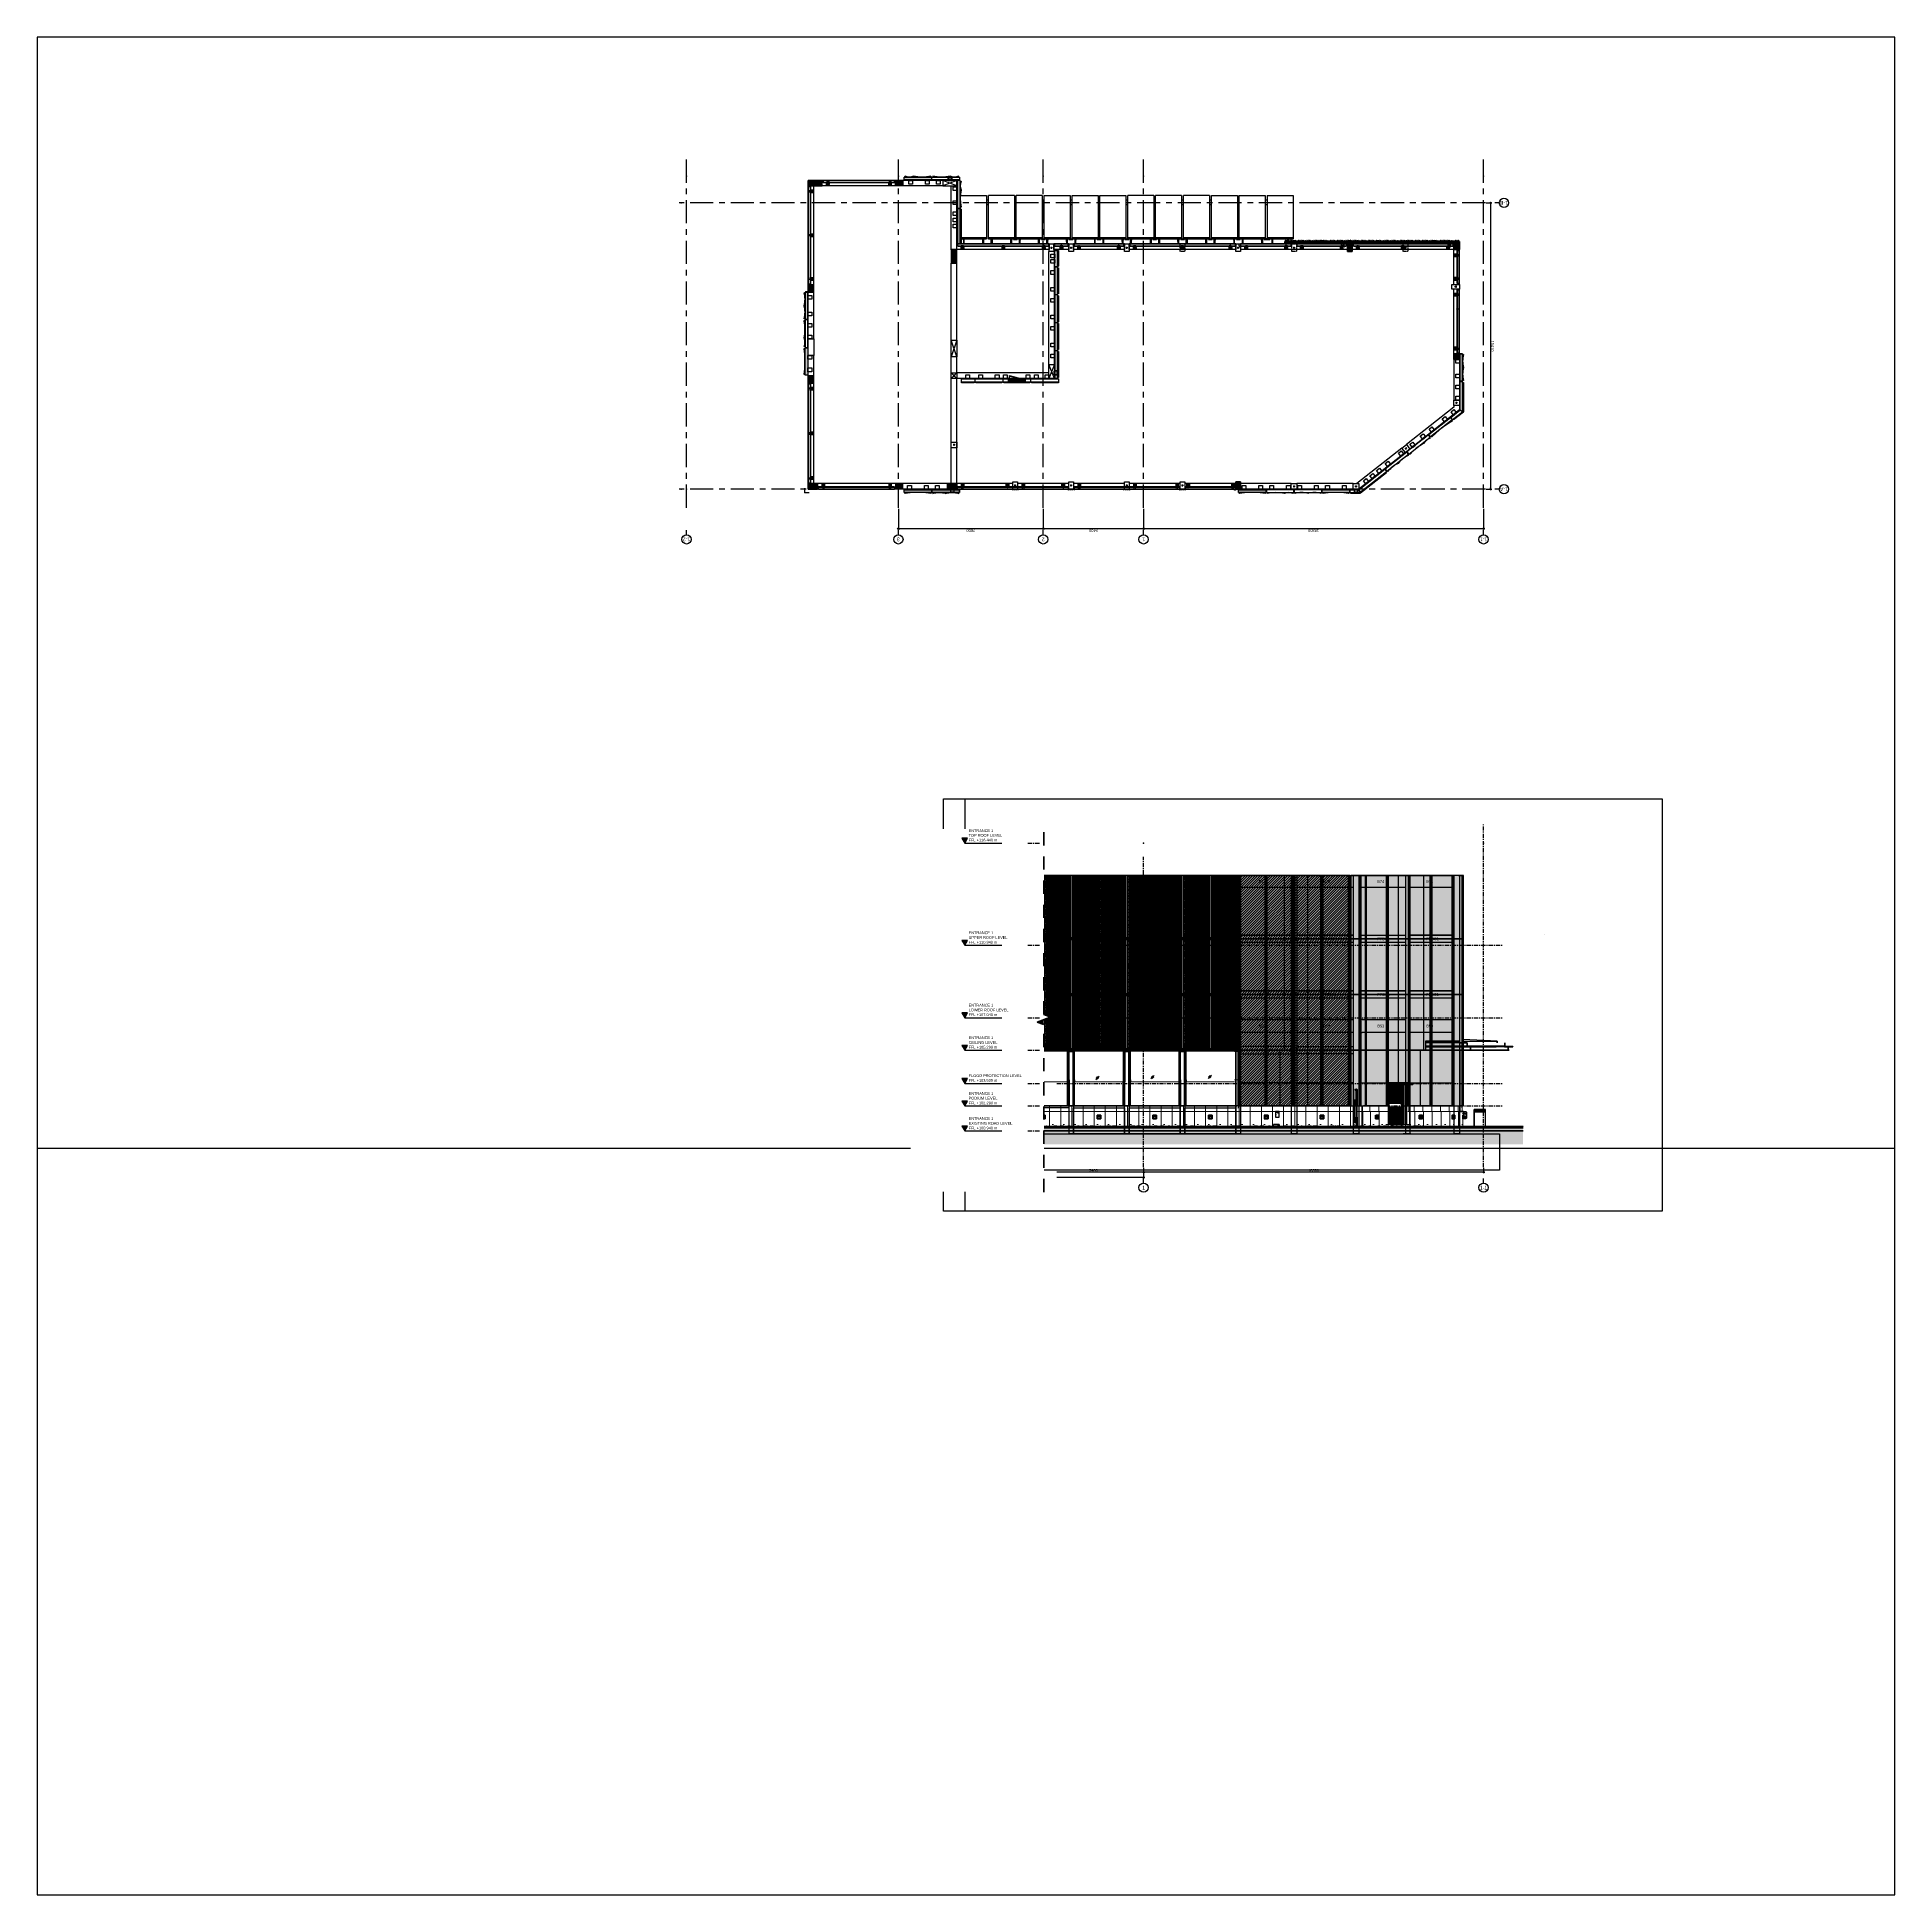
# Model space of a CAD drawing. Header units: millimetres. Extents: x 2519235 to 7246330, y 25937 to 201821.
# Drawn here: x 2895400 to 2995400, y 59821 to 159821 of the extents above; entities that cross this region are included whole.
import ezdxf
from ezdxf.enums import TextEntityAlignment as Align
from ezdxf.xclip import XClip

# ---------------------------------------------------------------- set-up
doc = ezdxf.new("R2010")
doc.units = ezdxf.units.MM
doc.header["$XCLIPFRAME"] = 0
doc.set_wipeout_variables(frame=1)
for name, pattern in [('ACM_Grid2', [9, 6, -1, 1, -1]), ('DPA_Hidden 100', [6, 4, -2]), ('DPA_Hidden 250', [3, 2, -1]), ('DPA_Hidden 50', [3, 2, -1]), ('DXK_LINE_DOT2', [3.9198, 1.9599, -1.9599]), ('HIDDEN', [0.375, 0.25, -0.125]), ('HIDDEN2', [4.7625, 3.175, -1.5875]), ('TA_GL_000.90000', [2.475, 0.9, -0.225, 0.225, -0.225, 0.9]), ('TA_GL_005.00000', [13.75, 5, -1.25, 1.25, -1.25, 5]), ('TA_HL_001.00000', [6.5, 3.55, -2.95]), ('TA_HL_004.00000', [26, 14.2, -11.8]), ('Xref-PLAN-106.940$0$CENTER2', [28.575, 19.05, -3.175, 3.175, -3.175]), ('Xref-PLAN-106.940$0$HIDDEN2', [4.7625, 3.175, -1.5875])]:
    doc.linetypes.add(name, pattern=pattern)
for name, color, linetype in [('000 - 0_HIDE_OBJ_FRAMING_DEF_SUB_1', 7, 'Continuous'), ('000 - 0_SYM_DWG_BREAKER_MAIN_COLOR_1', 7, 'Continuous'), ('000 - 0_SYM_DWG_BREAKER_WIPEOUT_', 7, 'Continuous'), ('000 - 0_SYM_DWG_GRID-BUBBLE_MAIN_COLOR_1', 7, 'Continuous'), ('000 - 0_SYM_DWG_GRIDLINE_MAIN_COLOR_1', 7, 'Continuous'), ('000 - 0_SYM_DWG_GRIDLINE_MAIN_COLOR_251', 7, 'Continuous'), ('000 - 0_SYM_DWG_LEVEL_MAIN_COLOR_2', 7, 'Continuous'), ('000 - 0_SYM_DWG_LEVEL_TEXT', 7, 'Continuous'), ('000 - CONCRETE_COL_CUT_COLOR_1', 7, 'Continuous'), ('000 - CONCRETE_COL_CUT_COLOR_3', 7, 'Continuous'), ('000 - CONCRETE_COL_CUT_COLOR_5', 7, 'Continuous'), ('000 - CONCRETE_COL_HATCH_', 7, 'Continuous'), ('000 - CONCRETE_COL_MAIN_COLOR_3', 7, 'Continuous'), ('000 - CONCRETE_COL_MAIN_COLOR_5', 7, 'Continuous'), ('000 - CONCRETE_COL_WIPEOUT_', 7, 'Continuous'), ('000 - CONCRETE_PRECAST_CUT_COLOR_3', 7, 'Continuous'), ('000 - CONCRETE_PRECAST_CUT_COLOR_4', 7, 'Continuous'), ('000 - CONCRETE_PRECAST_CUT_COLOR_5', 7, 'Continuous'), ('000 - CONCRETE_PRECAST_HATCH_', 7, 'Continuous'), ('000 - CONCRETE_PRECAST_MAIN_COLOR_1', 7, 'Continuous'), ('000 - EXISTING_CANOPY_MAIN_COLOR_1', 7, 'Continuous'), ('010 - ASPG_DIMS_NOM', 7, 'Continuous'), ('010 - ASPG_DIMS_OVERALL', 7, 'Continuous'), ('010 - ASPG_DIMS_OVERALL_2', 7, 'Continuous'), ('010 - ASPG_EXTR_DEF_SUB', 7, 'Continuous'), ('010 - ASPG_EXTR_MAIN_COLOR_2', 7, 'Continuous'), ('010 - ASPG_EXTR_WIPEOUT_', 7, 'Continuous'), ('010 - ASPG_FRAMING_MAIN_COLOR_1', 7, 'Continuous'), ('010 - ASPG_FRAMING_MAIN_COLOR_2', 7, 'Continuous'), ('010 - ASPG_FRAMING_SUB_COLOR_2', 7, 'Continuous'), ('010 - ASPG_FRAMING_SUB_COLOR_3', 7, 'Continuous'), ('010 - ASPG_FRAMING_WIPEOUT_', 7, 'Continuous'), ('_[-125x65x6x8', 7, 'Continuous'), ('_BOLT-M10', 7, 'Continuous'), ('_C-SC', 7, 'Continuous'), ('_Hatch', 7, 'Continuous'), ('_LOUVER-SB', 7, 'Continuous'), ('_PL-02', 7, 'Continuous'), ('_PLATE-200', 7, 'Continuous'), ('_PLATE-SC', 7, 'Continuous'), ('_RCW03', 7, 'Continuous'), ('_SC -100x100x6x8', 7, 'Continuous'), ('_Text-2', 7, 'Continuous'), ('_Wall-PRECAST', 7, 'Continuous'), ('_Wall-PRECAST-E1', 7, 'HIDDEN'), ('_งานโครงสร้าง', 7, 'Continuous'), ('A-canopy', 7, 'Continuous'), ('A-GENM', 7, 'Continuous'), ('A-GLAZ-CURT', 7, 'Continuous'), ('A-ROOF', 7, 'Continuous'), ('A-ROOF-OTLN', 7, 'Continuous'), ('G-ANNO-HATCH-G251', 7, 'Continuous'), ('S-COLS-E', 7, 'Continuous'), ('Xref-PLAN-106.940$0$_Beam', 7, 'Continuous'), ('Xref-PLAN-106.940$0$_C300x300', 7, 'Continuous'), ('Xref-PLAN-106.940$0$_C400-250', 7, 'Continuous'), ('Xref-PLAN-106.940$0$_C500-300', 7, 'Continuous'), ('Xref-PLAN-106.940$0$_Col', 7, 'Xref-PLAN-106.940$0$CENTER2'), ('Xref-PLAN-106.940$0$_Col-B', 7, 'Xref-PLAN-106.940$0$CENTER2'), ('Xref-PLAN-106.940$0$_Col-BOTTOM', 7, 'Xref-PLAN-106.940$0$HIDDEN2'), ('Xref-PLAN-106.940$0$_PP-Dim', 7, 'Continuous'), ('Xref-PLAN-106.940$0$S-280-M_COLUMN', 7, 'Continuous')]:
    doc.layers.add(name, color=color, linetype=linetype)
for name, color, linetype, lineweight in [('A-DETL', 7, 'Continuous', 70), ('A-DOOR-E', 7, 'Continuous', 35), ('A-DOOR-FRAM', 7, 'Continuous', 35), ('A-FLOR-HRAL', 7, 'Continuous', 35), ('A-GLAZ-CWMG', 7, 'Continuous', 25), ('A-VRTC', 7, 'Continuous', 9), ('ACM_Line_Grid Line _Existing__Lw2_', 7, 'ACM_Grid2', 9), ('C-PRKG', 7, 'Continuous', 35), ('E-ELEC-EQPM', 7, 'Continuous', 9), ('E-LITE-EQPM', 7, 'Continuous', 9), ('I-FURN', 7, 'Continuous', 35), ('M-EQPM', 7, 'Continuous', 35), ('P-PIPE', 7, 'Continuous', 35), ('P-SANR-FIXT', 7, 'Continuous', 35), ('Q-SPCQ', 7, 'Continuous', 35), ('WALL-E', 7, 'Continuous', 25)]:
    doc.layers.add(name, color=color, linetype=linetype, lineweight=lineweight)
doc.layers.add('Xref-PLAN-106.940$0$_VP', color=7, linetype='Continuous', plot=False)
doc.layers.get('A-DETL').off()
doc.styles.add('Arial', font='arial.ttf', dxfattribs={"height": 300})
doc.styles.add('Arial_1', font='arial.ttf', dxfattribs={"height": 250})
doc.styles.add('Arial_5', font='arial.ttf', dxfattribs={"height": 3})
doc.styles.add('FAMELINE_FOR_CKST', font='arial.ttf')
doc.styles.add('TA', font='', dxfattribs={"height": 4.5})
doc.styles.get('TA').set_extended_font_data('Cordia New')
doc.dimstyles.new('FAMELINE-CKST_C-C', dxfattribs={"dimtxt": 0.3, "dimasz": 0.15, "dimexe": 0.1, "dimexo": 0.1, "dimgap": 0.05, "dimtad": 1, "dimzin": 0, "dimdsep": 46, "dimtxsty": 'FAMELINE_FOR_CKST', "dimblk": 'ORIGIN', "dimblk1": 'ORIGIN', "dimblk2": 'ORIGIN', "dimsah": 1, "dimcen": 0.1, "dimdle": 0.1, "dimclrd": 7, "dimclre": 7, "dimclrt": 7, "dimadec": 0, "dimazin": 0, "dimtfac": 1, "dimtix": 1, "dimtmove": 2, "dimatfit": 3, "dimfxl": 1, "dimtolj": 1, "dimtzin": 0, "dimlwd": -1, "dimlwe": -1, "dimarcsym": 0})
pattern_1 = [(90, (-18125.16, 100940), (-600, 4e-14), [])]
pattern_2 = [(90, (-17700.16, 101300), (-600, 4e-14), [])]
pattern_3 = [(45, (-1941.0177, -2436.031), (-3.367596, 3.367596), []), (45, (-1941.0177, -2433.6497), (-3.367596, 3.367596), [])]
pattern_4 = [(0, (-1441617.26, 9e-11), (406.4, 101.6), [16.764, -288.036, 16.764, -288.036, -1625.6]), (0, (-1441617.26, 9e-11), (406.4, 101.6), [-609.6, 16.764, -592.836, 16.764, -288.036, -711.2]), (0, (-1441617.26, 9e-11), (406.4, 101.6), [-1524, 16.764, -186.436, 16.764, -491.236]), (120, (-1441464.86, 50.8), (-291.188181, 301.152724), [16.764, -288.036, 16.764, -288.036, -1625.6]), (120, (-1441464.86, 50.8), (-291.188181, 301.152724), [-609.6, 16.764, -592.836, 16.764, -288.036, -711.2]), (120, (-1441464.86, 50.8), (-291.188181, 301.152724), [-1524, 16.764, -186.436, 16.764, -491.236]), (240, (-1441414.06, 254), (-115.211819, -402.752724), [16.764, -288.036, 16.764, -288.036, -1625.6]), (240, (-1441414.06, 254), (-115.211819, -402.752724), [-609.6, 16.764, -592.836, 16.764, -288.036, -711.2]), (240, (-1441414.06, 254), (-115.211819, -402.752724), [-1524, 16.764, -186.436, 16.764, -491.236])]
pattern_5 = [(90, (12485.3, 101290), (-1200, 7e-14), []), (180, (12485.3, 101290), (-3e-13, -2400), [])]

# ---------------------------------------------------------------- blocks, each defined once
blk = doc.blocks.new('DPA_FHC_Double_Footing - 650x1400x350 mm_-26420883-ENTRANCE 1 - ELEVATION 1')
at = {"layer": '000 - 0_HIDE_OBJ_FRAMING_DEF_SUB_1', "color": 7}
for p, q in [((3023337, 102305), (3023337, 101855)), ((3023337, 101855), (3023337, 102305)), ((3023337, 102305), (3023347, 102305)), ((3023347, 102305), (3023337, 102305)), ((3023337, 102305), (3023337, 101855)), ((3023337, 101855), (3023337, 102305)), ((3023337, 102305), (3023347, 102305)), ((3023347, 102305), (3023337, 102305)), ((3023337, 101930), (3023337, 102230)), ((3023337, 102230), (3023337, 101930)), ((3023337, 101930), (3023337, 102230)), ((3023337, 102230), (3023337, 101930)), ((3023337, 101930), (3023337, 102230)), ((3023337, 102230), (3023337, 101930)), ((3023337, 101930), (3023337, 102230)), ((3023337, 102230), (3023337, 101930)), ((3023347, 102405), (3023787, 102405)), ((3023787, 102405), (3023347, 102405)), ((3023347, 102305), (3023347, 102405)), ((3023347, 102405), (3023347, 101305)), ((3023347, 102305), (3023347, 101855)), ((3023888, 102405), (3023965, 102405)), ((3023965, 102405), (3023888, 102405)), ((3023965, 102405), (3023987, 102405)), ((3023987, 102405), (3023965, 102405)), ((3023987, 102405), (3023987, 101305)), ((3023987, 101305), (3023987, 102405)), ((3023347, 101855), (3023337, 101855)), ((3023347, 101855), (3023337, 101855)), ((3023347, 101855), (3023337, 101855)), ((3023347, 101855), (3023337, 101855)), ((3023337, 101305), (3023690, 101305)), ((3023387, 101305), (3023337, 101305)), ((3023337, 101305), (3023337, 101195)), ((3023337, 101195), (3023337, 101305)), ((3023347, 101305), (3023347, 101855)), ((3023387, 101305), (3023347, 101305)), ((3023690, 101305), (3023347, 101305)), ((3023985, 101305), (3023987, 101305)), ((3023987, 101305), (3023985, 101305)), ((3023987, 101305), (3023985, 101305)), ((3023987, 101305), (3023985, 101305)), ((3023987, 101195), (3023987, 101305)), ((3023987, 101195), (3023987, 101305))]:
    blk.add_line(p, q, dxfattribs=at)
blk = doc.blocks.new('ACM_STR_COLN_Precast- Rectangular Column - 300x750-26657855-ENTRANCE 1 - ELEVATION 1')
at = {"layer": '000 - 0_HIDE_OBJ_FRAMING_DEF_SUB_1', "color": 7}
blk.add_line((2982918, 105290), (2982918, 102391), dxfattribs=at)
blk.add_line((2982918, 105290), (2982918, 102391), dxfattribs=at)
blk = doc.blocks.new('ACM_STR_COLN_Precast- Rectangular Column - 300x900-26776560-ENTRANCE 1 - ELEVATION 1')
at = {"layer": '000 - 0_HIDE_OBJ_FRAMING_DEF_SUB_1', "color": 7}
blk.add_line((2982918, 105290), (2982918, 102391), dxfattribs=at)
blk.add_line((2982918, 105290), (2982918, 102391), dxfattribs=at)
blk = doc.blocks.new('DPA_DR-SG-SW-MESH_Ent2_flip room cal - D37_1100x2150 mm-33781763-ENTRANCE 1 - ELEVATION 1')
at = {"layer": '000 - 0_HIDE_OBJ_FRAMING_DEF_SUB_1', "color": 7}
for p, q in [((3014108, 103440), (3014108, 101290)), ((3014972, 103440), (3014108, 103440)), ((3014136, 103405), (3014136, 101290)), ((3014136, 103405), (3014945, 103405)), ((3014142, 103440), (3014154, 103440)), ((3014142, 102441), (3014142, 103405)), ((3014180, 103405), (3014142, 103405)), ((3014142, 103390), (3014180, 103390)), ((3014154, 103390), (3014142, 103390)), ((3014154, 102441), (3014154, 103390)), ((3014173, 103405), (3014882, 102441)), ((3014182, 103405), (3014182, 102441)), ((3014201, 103440), (3014213, 103440)), ((3014201, 102441), (3014201, 103405)), ((3014239, 103405), (3014201, 103405)), ((3014201, 103390), (3014239, 103390)), ((3014213, 103390), (3014201, 103390)), ((3014201, 103329), (3014213, 103314)), ((3014213, 102441), (3014213, 103390)), ((3014240, 103405), (3014240, 102441)), ((3014260, 103440), (3014271, 103440)), ((3014260, 102441), (3014260, 103405)), ((3014297, 103405), (3014260, 103405)), ((3014260, 103390), (3014297, 103390)), ((3014271, 103390), (3014260, 103390)), ((3014260, 103249), (3014271, 103234)), ((3014271, 102441), (3014271, 103390)), ((3014299, 103405), (3014299, 102441)), ((3014319, 103440), (3014330, 103440)), ((3014319, 102441), (3014319, 103405)), ((3014356, 103405), (3014319, 103405)), ((3014319, 103390), (3014356, 103390)), ((3014330, 103390), (3014319, 103390)), ((3014319, 103169), (3014330, 103154)), ((3014330, 102441), (3014330, 103390)), ((3014358, 103405), (3014358, 102441)), ((3014378, 103440), (3014389, 103440)), ((3014378, 102441), (3014378, 103405)), ((3014415, 103405), (3014378, 103405)), ((3014378, 103390), (3014415, 103390)), ((3014389, 103390), (3014378, 103390)), ((3014378, 103089), (3014389, 103073)), ((3014389, 102441), (3014389, 103390)), ((3014417, 103405), (3014417, 102441)), ((3014437, 103440), (3014448, 103440)), ((3014437, 102441), (3014437, 103405)), ((3014474, 103405), (3014437, 103405)), ((3014437, 103390), (3014474, 103390)), ((3014448, 103390), (3014437, 103390)), ((3014437, 103009), (3014448, 102993)), ((3014448, 102441), (3014448, 103390)), ((3014476, 103405), (3014476, 102441)), ((3014496, 103440), (3014507, 103440)), ((3014496, 102441), (3014496, 103405)), ((3014533, 103405), (3014496, 103405)), ((3014496, 103390), (3014533, 103390)), ((3014507, 103390), (3014496, 103390)), ((3014507, 102441), (3014507, 103390)), ((3014535, 103405), (3014535, 102441)), ((3014555, 103440), (3014566, 103440)), ((3014555, 102441), (3014555, 103405)), ((3014592, 103405), (3014555, 103405)), ((3014555, 103390), (3014592, 103390)), ((3014566, 103390), (3014555, 103390)), ((3014566, 102441), (3014566, 103390)), ((3014594, 103405), (3014594, 102441)), ((3014614, 103440), (3014625, 103440)), ((3014614, 102441), (3014614, 103405)), ((3014651, 103405), (3014614, 103405)), ((3014614, 103390), (3014651, 103390)), ((3014625, 103390), (3014614, 103390)), ((3014625, 102441), (3014625, 103390)), ((3014653, 103405), (3014653, 102441)), ((3014672, 103440), (3014684, 103440)), ((3014672, 102441), (3014672, 103405)), ((3014710, 103405), (3014672, 103405)), ((3014672, 103390), (3014710, 103390)), ((3014684, 103390), (3014672, 103390)), ((3014684, 102441), (3014684, 103390)), ((3014712, 103405), (3014712, 102441)), ((3014731, 103440), (3014743, 103440)), ((3014731, 102441), (3014731, 103405)), ((3014769, 103405), (3014731, 103405)), ((3014731, 103390), (3014769, 103390)), ((3014743, 103390), (3014731, 103390)), ((3014743, 102441), (3014743, 103390)), ((3014771, 103405), (3014771, 102441)), ((3014790, 103440), (3014802, 103440)), ((3014790, 102441), (3014790, 103405)), ((3014828, 103405), (3014790, 103405)), ((3014790, 103390), (3014828, 103390)), ((3014802, 103390), (3014790, 103390)), ((3014802, 102441), (3014802, 103390)), ((3014830, 103405), (3014830, 102441)), ((3014849, 103440), (3014861, 103440)), ((3014849, 102441), (3014849, 103405)), ((3014887, 103405), (3014849, 103405)), ((3014849, 103390), (3014887, 103390)), ((3014861, 103390), (3014849, 103390)), ((3014861, 102441), (3014861, 103390)), ((3014888, 103405), (3014888, 102441)), ((3014920, 103440), (3014972, 103440)), ((3014920, 102441), (3014920, 103405)), ((3014945, 103405), (3014920, 103405)), ((3014945, 103405), (3014945, 101290)), ((3014972, 101290), (3014972, 103440)), ((3014136, 102441), (3014908, 102441)), ((3014136, 102441), (3014149, 102441)), ((3014793, 102217), (3014136, 101324)), ((3014908, 102217), (3014136, 102217)), ((3014136, 102217), (3014149, 102217)), ((3014142, 102441), (3014153, 102441)), ((3014180, 102441), (3014142, 102441)), ((3014142, 101330), (3014142, 102217)), ((3014153, 102217), (3014142, 102217)), ((3014142, 102217), (3014180, 102217)), ((3014935, 102441), (3014149, 102441)), ((3014149, 102441), (3014149, 102217)), ((3014149, 102217), (3014935, 102217)), ((3014154, 101330), (3014154, 102217)), ((3014182, 102217), (3014182, 101330)), ((3014201, 102441), (3014212, 102441)), ((3014239, 102441), (3014201, 102441)), ((3014201, 101330), (3014201, 102217)), ((3014212, 102217), (3014201, 102217)), ((3014201, 102217), (3014239, 102217)), ((3014213, 101330), (3014213, 102217)), ((3014240, 102217), (3014240, 101330)), ((3014260, 102441), (3014271, 102441)), ((3014297, 102441), (3014260, 102441)), ((3014260, 101330), (3014260, 102217)), ((3014271, 102217), (3014260, 102217)), ((3014260, 102217), (3014297, 102217)), ((3014271, 101330), (3014271, 102217)), ((3014299, 102217), (3014299, 101330)), ((3014319, 102441), (3014330, 102441)), ((3014356, 102441), (3014319, 102441)), ((3014319, 101330), (3014319, 102217)), ((3014330, 102217), (3014319, 102217)), ((3014319, 102217), (3014356, 102217)), ((3014330, 101330), (3014330, 102217)), ((3014358, 102217), (3014358, 101330)), ((3014378, 102441), (3014389, 102441)), ((3014415, 102441), (3014378, 102441)), ((3014378, 101330), (3014378, 102217)), ((3014389, 102217), (3014378, 102217)), ((3014378, 102217), (3014415, 102217)), ((3014389, 101330), (3014389, 102217)), ((3014417, 102217), (3014417, 101330)), ((3014437, 102441), (3014448, 102441)), ((3014474, 102441), (3014437, 102441)), ((3014437, 101330), (3014437, 102217)), ((3014448, 102217), (3014437, 102217)), ((3014437, 102217), (3014474, 102217)), ((3014448, 101330), (3014448, 102217)), ((3014476, 102217), (3014476, 101330)), ((3014496, 102929), (3014507, 102913)), ((3014496, 102441), (3014507, 102441)), ((3014533, 102441), (3014496, 102441)), ((3014496, 101330), (3014496, 102217)), ((3014507, 102217), (3014496, 102217)), ((3014496, 102217), (3014533, 102217)), ((3014507, 101330), (3014507, 102217)), ((3014535, 102217), (3014535, 101330)), ((3014555, 102849), (3014566, 102833)), ((3014555, 102441), (3014565, 102441)), ((3014592, 102441), (3014555, 102441)), ((3014555, 101330), (3014555, 102217)), ((3014565, 102217), (3014555, 102217)), ((3014555, 102217), (3014592, 102217)), ((3014566, 101330), (3014566, 102217)), ((3014594, 102217), (3014594, 101330)), ((3014614, 102769), (3014625, 102753)), ((3014614, 102441), (3014624, 102441)), ((3014651, 102441), (3014614, 102441)), ((3014614, 101330), (3014614, 102217)), ((3014624, 102217), (3014614, 102217)), ((3014614, 102217), (3014651, 102217)), ((3014625, 102027), (3014614, 102011)), ((3014625, 101330), (3014625, 102217)), ((3014653, 102217), (3014653, 101330)), ((3014672, 102689), (3014684, 102673)), ((3014672, 102441), (3014683, 102441)), ((3014710, 102441), (3014672, 102441)), ((3014672, 101330), (3014672, 102217)), ((3014683, 102217), (3014672, 102217)), ((3014672, 102217), (3014710, 102217)), ((3014684, 102107), (3014672, 102091)), ((3014684, 101330), (3014684, 102217)), ((3014712, 102217), (3014712, 101330)), ((3014731, 102608), (3014743, 102593)), ((3014731, 102441), (3014742, 102441)), ((3014769, 102441), (3014731, 102441)), ((3014731, 101330), (3014731, 102217)), ((3014742, 102217), (3014731, 102217)), ((3014731, 102217), (3014769, 102217)), ((3014743, 102187), (3014731, 102172)), ((3014743, 101330), (3014743, 102217)), ((3014771, 102217), (3014771, 101330)), ((3014790, 102528), (3014802, 102513)), ((3014790, 102441), (3014801, 102441)), ((3014828, 102441), (3014790, 102441)), ((3014790, 101330), (3014790, 102217)), ((3014801, 102217), (3014790, 102217)), ((3014790, 102217), (3014828, 102217)), ((3014802, 101330), (3014802, 102217)), ((3014830, 102217), (3014830, 101330)), ((3014849, 102448), (3014854, 102441)), ((3014849, 102441), (3014860, 102441)), ((3014887, 102441), (3014849, 102441)), ((3014849, 101330), (3014849, 102217)), ((3014860, 102217), (3014849, 102217)), ((3014849, 102217), (3014887, 102217)), ((3014861, 101330), (3014861, 102217)), ((3014888, 102217), (3014888, 101330)), ((3014935, 102441), (3014908, 102441)), ((3014908, 102217), (3014935, 102217)), ((3014920, 101300), (3014920, 102217)), ((3014935, 102217), (3014935, 102441)), ((3014136, 101290), (3014108, 101290)), ((3014108, 101290), (3014121, 101290)), ((3014109, 101290), (3014136, 101290)), ((3014121, 101290), (3014109, 101290)), ((3014920, 101300), (3014136, 101300)), ((3014136, 101300), (3014880, 101300)), ((3014154, 101386), (3014142, 101371)), ((3014182, 101330), (3014142, 101330)), ((3014142, 101330), (3014154, 101330)), ((3014182, 101330), (3014154, 101330)), ((3014173, 101330), (3014182, 101330)), ((3014182, 101330), (3014173, 101330)), ((3014213, 101466), (3014201, 101451)), ((3014240, 101330), (3014201, 101330)), ((3014201, 101330), (3014213, 101330)), ((3014240, 101330), (3014213, 101330)), ((3014232, 101330), (3014240, 101330)), ((3014240, 101330), (3014232, 101330)), ((3014271, 101546), (3014260, 101531)), ((3014299, 101330), (3014260, 101330)), ((3014260, 101330), (3014271, 101330)), ((3014299, 101330), (3014271, 101330)), ((3014291, 101330), (3014299, 101330)), ((3014299, 101330), (3014291, 101330)), ((3014330, 101626), (3014319, 101611)), ((3014358, 101330), (3014319, 101330)), ((3014319, 101330), (3014330, 101330)), ((3014358, 101330), (3014330, 101330)), ((3014350, 101330), (3014358, 101330)), ((3014358, 101330), (3014350, 101330)), ((3014389, 101707), (3014378, 101691)), ((3014417, 101330), (3014378, 101330)), ((3014378, 101330), (3014389, 101330)), ((3014417, 101330), (3014389, 101330)), ((3014409, 101330), (3014417, 101330)), ((3014417, 101330), (3014409, 101330)), ((3014448, 101787), (3014437, 101771)), ((3014476, 101330), (3014437, 101330)), ((3014437, 101330), (3014448, 101330)), ((3014476, 101330), (3014448, 101330)), ((3014468, 101330), (3014476, 101330)), ((3014476, 101330), (3014468, 101330)), ((3014507, 101867), (3014496, 101851)), ((3014535, 101330), (3014496, 101330)), ((3014496, 101330), (3014507, 101330)), ((3014535, 101330), (3014507, 101330)), ((3014527, 101330), (3014535, 101330)), ((3014535, 101330), (3014527, 101330)), ((3014566, 101947), (3014555, 101931)), ((3014594, 101330), (3014555, 101330)), ((3014555, 101330), (3014566, 101330)), ((3014594, 101330), (3014566, 101330)), ((3014586, 101330), (3014594, 101330)), ((3014594, 101330), (3014586, 101330)), ((3014653, 101330), (3014614, 101330)), ((3014614, 101330), (3014625, 101330)), ((3014653, 101330), (3014625, 101330)), ((3014645, 101330), (3014653, 101330)), ((3014653, 101330), (3014645, 101330)), ((3014712, 101330), (3014672, 101330)), ((3014672, 101330), (3014684, 101330)), ((3014712, 101330), (3014684, 101330)), ((3014703, 101330), (3014712, 101330)), ((3014712, 101330), (3014703, 101330)), ((3014771, 101330), (3014731, 101330)), ((3014731, 101330), (3014743, 101330)), ((3014771, 101330), (3014743, 101330)), ((3014762, 101330), (3014771, 101330)), ((3014771, 101330), (3014762, 101330)), ((3014830, 101330), (3014790, 101330)), ((3014790, 101330), (3014802, 101330)), ((3014830, 101330), (3014802, 101330)), ((3014821, 101330), (3014830, 101330)), ((3014830, 101330), (3014821, 101330)), ((3014888, 101330), (3014849, 101330)), ((3014849, 101330), (3014861, 101330)), ((3014888, 101330), (3014861, 101330)), ((3014871, 101290), (3014871, 101300)), ((3014906, 101290), (3014871, 101290)), ((3014910, 101290), (3014871, 101290)), ((3014906, 101300), (3014906, 101290)), ((3014906, 101290), (3014918, 101290)), ((3014910, 101290), (3014972, 101290)), ((3014918, 101290), (3014918, 101301)), ((3014918, 101300), (3014920, 101300)), ((3014918, 101290), (3014945, 101290)), ((3014945, 101290), (3014972, 101290))]:
    blk.add_line(p, q, dxfattribs=at)
at = {"layer": '000 - 0_HIDE_OBJ_FRAMING_DEF_SUB_1', "color": 7, "lineweight": 9}
for p, q in [((3014822, 102360), (3014806, 102360)), ((3014806, 102340), (3014822, 102340)), ((3014912, 102360), (3014843, 102360)), ((3014843, 102340), (3014912, 102340)), ((3014915, 102360), (3014911, 102360)), ((3014911, 102340), (3014915, 102340))]:
    blk.add_line(p, q, dxfattribs=at)
at = {"layer": '000 - 0_HIDE_OBJ_FRAMING_DEF_SUB_1', "color": 7, "lineweight": 9, "flags": 128}
for points in [[(3014843, 102360), (3014843, 102360), (3014842, 102360), (3014842, 102360), (3014841, 102360), (3014841, 102360), (3014840, 102360), (3014840, 102360), (3014839, 102360), (3014839, 102360), (3014838, 102360), (3014837, 102360), (3014837, 102360), (3014836, 102360), (3014836, 102360), (3014835, 102360), (3014834, 102360), (3014834, 102360), (3014833, 102360), (3014833, 102360), (3014832, 102360), (3014831, 102360), (3014831, 102360), (3014830, 102360), (3014830, 102360), (3014829, 102360), (3014829, 102360), (3014828, 102360), (3014827, 102360), (3014827, 102360), (3014826, 102360), (3014826, 102360), (3014825, 102360), (3014825, 102360), (3014824, 102360), (3014824, 102360), (3014824, 102360), (3014823, 102360), (3014823, 102360), (3014822, 102360), (3014822, 102360)], [(3014822, 102340), (3014823, 102340), (3014823, 102340), (3014823, 102340), (3014824, 102340), (3014824, 102340), (3014825, 102340), (3014825, 102340), (3014826, 102340), (3014826, 102340), (3014827, 102340), (3014827, 102340), (3014828, 102340), (3014828, 102340), (3014829, 102340), (3014830, 102340), (3014830, 102340), (3014831, 102340), (3014831, 102340), (3014832, 102340), (3014832, 102340), (3014833, 102340), (3014834, 102340), (3014834, 102340), (3014835, 102340), (3014835, 102340), (3014836, 102340), (3014837, 102340), (3014837, 102340), (3014838, 102340), (3014838, 102340), (3014839, 102340), (3014840, 102340), (3014840, 102340), (3014841, 102340), (3014841, 102340), (3014842, 102340), (3014842, 102340), (3014843, 102340), (3014843, 102340), (3014843, 102340)], [(3014918, 102360), (3014918, 102360), (3014918, 102360), (3014918, 102360), (3014918, 102360), (3014918, 102360), (3014918, 102360), (3014918, 102360), (3014917, 102360), (3014917, 102360), (3014917, 102360), (3014917, 102360), (3014916, 102360), (3014916, 102360), (3014916, 102360), (3014916, 102360), (3014915, 102360), (3014915, 102360), (3014914, 102360), (3014914, 102360), (3014914, 102360), (3014913, 102360), (3014913, 102360), (3014912, 102360)], [(3014912, 102340), (3014913, 102340), (3014913, 102340), (3014914, 102340), (3014914, 102340), (3014915, 102340), (3014915, 102340), (3014915, 102340), (3014916, 102340), (3014916, 102340), (3014916, 102340), (3014917, 102340), (3014917, 102340), (3014917, 102340), (3014917, 102340), (3014917, 102340), (3014918, 102340), (3014918, 102340), (3014918, 102340), (3014918, 102340), (3014918, 102340), (3014918, 102340), (3014918, 102340)], [(3014915, 102360), (3014915, 102360), (3014916, 102360), (3014916, 102360), (3014916, 102360), (3014917, 102360), (3014917, 102360), (3014917, 102360), (3014917, 102360), (3014917, 102360), (3014918, 102360), (3014918, 102360), (3014918, 102360), (3014918, 102360), (3014918, 102360), (3014918, 102360), (3014918, 102360), (3014918, 102360)], [(3014918, 102340), (3014918, 102340), (3014918, 102340), (3014918, 102340), (3014918, 102340), (3014918, 102340), (3014918, 102340), (3014918, 102340), (3014917, 102340), (3014917, 102340), (3014917, 102340), (3014917, 102340), (3014916, 102340), (3014916, 102340), (3014916, 102340), (3014916, 102340), (3014915, 102340), (3014915, 102340)], [(3014918, 102360), (3014919, 102360), (3014919, 102360), (3014919, 102360), (3014920, 102360), (3014920, 102360), (3014921, 102360), (3014921, 102360), (3014921, 102359), (3014922, 102359), (3014922, 102359), (3014922, 102359), (3014923, 102359), (3014923, 102359), (3014923, 102358), (3014924, 102358), (3014924, 102358), (3014924, 102358), (3014925, 102358), (3014925, 102357), (3014925, 102357), (3014926, 102357), (3014926, 102356), (3014926, 102356), (3014926, 102356), (3014927, 102355), (3014927, 102355), (3014927, 102355), (3014927, 102354), (3014927, 102354), (3014927, 102354), (3014928, 102353), (3014928, 102353), (3014928, 102352), (3014928, 102352), (3014928, 102352), (3014928, 102351), (3014928, 102351), (3014928, 102351), (3014928, 102350), (3014928, 102350)], [(3014928, 102350), (3014928, 102350), (3014928, 102349), (3014928, 102349), (3014928, 102348), (3014928, 102348), (3014928, 102348), (3014928, 102347), (3014928, 102347), (3014928, 102346), (3014927, 102346), (3014927, 102346), (3014927, 102345), (3014927, 102345), (3014927, 102345), (3014926, 102344), (3014926, 102344), (3014926, 102344), (3014926, 102343), (3014925, 102343), (3014925, 102343), (3014925, 102343), (3014925, 102342), (3014924, 102342), (3014924, 102342), (3014924, 102342), (3014923, 102341), (3014923, 102341), (3014923, 102341), (3014922, 102341), (3014922, 102341), (3014921, 102341), (3014921, 102340), (3014921, 102340), (3014920, 102340), (3014920, 102340), (3014919, 102340), (3014919, 102340), (3014919, 102340), (3014918, 102340), (3014918, 102340)]]:
    blk.add_lwpolyline(points, dxfattribs=at)
at = {"layer": '000 - 0_HIDE_OBJ_FRAMING_DEF_SUB_1', "color": 7, "lineweight": 9}
for start_param, end_param in [(6.021386, 7.853982), (1.570796, 3.403392)]:
    blk.add_ellipse((3014806, 102350), major_axis=(0, 10), ratio=0.78549, start_param=start_param, end_param=end_param, dxfattribs=at)
blk = doc.blocks.new('DR-SG-SW-Wire Screen_Fence - D50-850x2000 mm-31424008-ENTRANCE 1 - ELEVATION 1')
at = {"layer": '000 - 0_HIDE_OBJ_FRAMING_DEF_SUB_1', "color": 7, "linetype": 'DPA_Hidden 100'}
for p, q in [((3012303, 103170), (3012303, 101195)), ((3012370, 103170), (3012370, 103170)), ((3012371, 103095), (3012371, 101345)), ((3012401, 103140), (3012401, 103119)), ((3012411, 103151), (3012411, 103152)), ((3012411, 103106), (3012411, 103150)), ((3012421, 103170), (3012421, 103170)), ((3012421, 101345), (3012421, 103095)), ((3012453, 101195), (3012453, 103170)), ((3012378, 101345), (3012371, 101345)), ((3012411, 101289), (3012411, 101288))]:
    blk.add_line(p, q, dxfattribs=at)
at = {"layer": '000 - 0_HIDE_OBJ_FRAMING_DEF_SUB_1', "color": 7, "lineweight": 70}
for p, q in [((3012401, 103160), (3012401, 101255)), ((3012411, 103160), (3012401, 103160)), ((3012411, 101255), (3012411, 103160)), ((3012401, 101255), (3012411, 101255))]:
    blk.add_line(p, q, dxfattribs=at)
at = {"layer": '000 - 0_HIDE_OBJ_FRAMING_DEF_SUB_1', "color": 7, "linetype": 'DPA_Hidden 100', "flags": 128}
for points in [[(3012303, 103170), (3012307, 103173), (3012311, 103176), (3012316, 103178), (3012320, 103181), (3012324, 103183), (3012329, 103185), (3012334, 103187), (3012338, 103189), (3012343, 103190), (3012348, 103191), (3012353, 103192), (3012358, 103193), (3012363, 103194), (3012368, 103195), (3012373, 103195), (3012378, 103195), (3012378, 103195)], [(3012371, 103170), (3012371, 103171), (3012371, 103172), (3012371, 103173), (3012371, 103174), (3012371, 103175), (3012371, 103176), (3012371, 103177), (3012372, 103178), (3012372, 103179), (3012372, 103180), (3012373, 103181), (3012373, 103182), (3012374, 103182), (3012374, 103183), (3012375, 103184)], [(3012371, 103095), (3012371, 103098), (3012371, 103101), (3012371, 103104), (3012371, 103107), (3012371, 103110), (3012371, 103113), (3012371, 103116), (3012371, 103119), (3012371, 103121), (3012371, 103124), (3012371, 103127), (3012371, 103130), (3012371, 103132), (3012371, 103135), (3012371, 103137), (3012371, 103140), (3012371, 103142), (3012371, 103144), (3012371, 103147), (3012371, 103149), (3012371, 103151), (3012371, 103153), (3012371, 103155), (3012371, 103156), (3012371, 103158), (3012371, 103160), (3012371, 103161), (3012371, 103163), (3012371, 103164), (3012371, 103165), (3012371, 103166), (3012371, 103167), (3012371, 103168), (3012371, 103168), (3012371, 103169), (3012371, 103169), (3012371, 103170)], [(3012375, 103185), (3012376, 103186), (3012377, 103186), (3012377, 103187), (3012378, 103188), (3012379, 103189), (3012380, 103189), (3012380, 103190), (3012381, 103190), (3012382, 103191), (3012383, 103192), (3012384, 103192), (3012385, 103193), (3012386, 103193), (3012386, 103193), (3012387, 103194)], [(3012378, 103195), (3012383, 103195), (3012388, 103195), (3012393, 103194), (3012395, 103194)], [(3012388, 103194), (3012389, 103194), (3012390, 103194), (3012391, 103195), (3012392, 103195), (3012393, 103195), (3012394, 103195), (3012395, 103195), (3012396, 103195), (3012397, 103195), (3012398, 103195), (3012399, 103195), (3012400, 103195), (3012401, 103194), (3012402, 103194), (3012403, 103194), (3012404, 103193), (3012405, 103193), (3012406, 103193), (3012407, 103192), (3012408, 103192), (3012409, 103191), (3012409, 103191), (3012410, 103190), (3012411, 103190), (3012412, 103189), (3012413, 103188), (3012413, 103188), (3012414, 103187), (3012415, 103186), (3012415, 103185), (3012416, 103185), (3012416, 103184), (3012417, 103183), (3012417, 103182), (3012418, 103181), (3012418, 103180), (3012419, 103179), (3012419, 103178), (3012419, 103177), (3012420, 103176), (3012420, 103175), (3012420, 103175), (3012420, 103174), (3012420, 103173), (3012420, 103172), (3012421, 103171)], [(3012406, 103192), (3012408, 103191), (3012413, 103190), (3012417, 103189), (3012422, 103187), (3012427, 103185), (3012431, 103183), (3012436, 103181), (3012440, 103178), (3012444, 103176), (3012449, 103173), (3012453, 103170), (3012453, 103170)], [(3012421, 103170), (3012421, 103169), (3012421, 103169), (3012421, 103169), (3012421, 103168), (3012421, 103167), (3012421, 103166), (3012421, 103165), (3012421, 103164), (3012421, 103163), (3012421, 103162), (3012421, 103160), (3012421, 103159), (3012421, 103157), (3012421, 103155), (3012421, 103153), (3012421, 103151), (3012421, 103149), (3012421, 103147), (3012421, 103145), (3012421, 103143), (3012421, 103140), (3012421, 103138), (3012421, 103136), (3012421, 103133), (3012421, 103130), (3012421, 103128), (3012421, 103125), (3012421, 103122), (3012421, 103119), (3012421, 103117), (3012421, 103114), (3012421, 103111), (3012421, 103108), (3012421, 103105), (3012421, 103102), (3012421, 103099), (3012421, 103096), (3012421, 103095)], [(3012371, 101270), (3012371, 101271), (3012371, 101271), (3012371, 101271), (3012371, 101272), (3012371, 101273), (3012371, 101274), (3012371, 101275), (3012371, 101276), (3012371, 101277), (3012371, 101278), (3012371, 101280), (3012371, 101281), (3012371, 101283), (3012371, 101285), (3012371, 101287), (3012371, 101289), (3012371, 101291), (3012371, 101293), (3012371, 101295), (3012371, 101297), (3012371, 101300), (3012371, 101302), (3012371, 101304), (3012371, 101307), (3012371, 101310), (3012371, 101312), (3012371, 101315), (3012371, 101318), (3012371, 101321), (3012371, 101323), (3012371, 101326), (3012371, 101329), (3012371, 101332), (3012371, 101335), (3012371, 101338), (3012371, 101341), (3012371, 101344), (3012371, 101345)], [(3012403, 101246), (3012402, 101246), (3012401, 101246), (3012400, 101245), (3012399, 101245), (3012398, 101245), (3012397, 101245), (3012396, 101245), (3012395, 101245), (3012394, 101245), (3012393, 101245), (3012392, 101245), (3012391, 101245), (3012390, 101246), (3012389, 101246), (3012388, 101246), (3012387, 101247), (3012386, 101247), (3012385, 101247), (3012384, 101248), (3012383, 101248), (3012382, 101249), (3012382, 101249), (3012381, 101250), (3012380, 101250), (3012379, 101251), (3012378, 101252), (3012378, 101252), (3012377, 101253), (3012376, 101254), (3012376, 101255), (3012375, 101255), (3012375, 101256), (3012374, 101257), (3012374, 101258), (3012373, 101259), (3012373, 101260), (3012372, 101261), (3012372, 101262), (3012372, 101263), (3012371, 101264), (3012371, 101265), (3012371, 101265), (3012371, 101266), (3012371, 101267), (3012371, 101268), (3012371, 101269)], [(3012416, 101255), (3012415, 101254), (3012414, 101254), (3012414, 101253), (3012413, 101252), (3012412, 101251), (3012411, 101251), (3012411, 101250), (3012410, 101250), (3012409, 101249), (3012408, 101248), (3012407, 101248), (3012406, 101247), (3012406, 101247), (3012405, 101247), (3012404, 101246)], [(3012421, 101270), (3012421, 101269), (3012420, 101268), (3012420, 101267), (3012420, 101266), (3012420, 101265), (3012420, 101264), (3012420, 101263), (3012419, 101262), (3012419, 101261), (3012419, 101260), (3012418, 101259), (3012418, 101258), (3012417, 101258), (3012417, 101257), (3012416, 101256)], [(3012421, 101345), (3012421, 101342), (3012421, 101339), (3012421, 101336), (3012421, 101333), (3012421, 101330), (3012421, 101327), (3012421, 101324), (3012421, 101321), (3012421, 101319), (3012421, 101316), (3012421, 101313), (3012421, 101310), (3012421, 101308), (3012421, 101305), (3012421, 101303), (3012421, 101300), (3012421, 101298), (3012421, 101296), (3012421, 101293), (3012421, 101291), (3012421, 101289), (3012421, 101287), (3012421, 101285), (3012421, 101284), (3012421, 101282), (3012421, 101280), (3012421, 101279), (3012421, 101277), (3012421, 101276), (3012421, 101275), (3012421, 101274), (3012421, 101273), (3012421, 101272), (3012421, 101272), (3012421, 101271), (3012421, 101271), (3012421, 101270)]]:
    blk.add_lwpolyline(points, dxfattribs=at)
at = {"layer": '000 - 0_HIDE_OBJ_FRAMING_DEF_SUB_1', "color": 7, "lineweight": 70}
for centre, start, end in [((3012396, 103170), 0, 180), ((3012396, 103170), 180, 0), ((3012396, 101270), 0, 180), ((3012396, 101270), 180, 0)]:
    blk.add_arc(centre, 25, start, end, dxfattribs=at)
blk = doc.blocks.new('DR-SG-SW-Wire Screen_Fence - D51-1900x2000 mm-31424009-ENTRANCE 1 - ELEVATION 1')
at = {"layer": '000 - 0_HIDE_OBJ_FRAMING_DEF_SUB_1', "linetype": 'Continuous', "lineweight": 9}
h = blk.add_hatch(dxfattribs=at)
h.set_pattern_fill('FP_16', style=0, pattern_type=2)
h.set_pattern_definition([(45, (2983806.45, 102319.86), (-70.7107, 70.7107), []), (135, (2983806.45, 102319.86), (-70.7107, -70.7107), [])])
h.paths.add_polyline_path([(2981078, 101220), (2982353, 101221), (2982370, 101229), (2982380, 101239), (2982386, 101248), (2982390, 101260), (2982391, 101270), (2982390, 102039), (2982388, 102033), (2982384, 102027), (2982379, 102023), (2982369, 102020), (2982360, 102020), (2982210, 102021), (2982201, 102026), (2982198, 102027), (2982195, 102033), (2982192, 102039), (2982191, 102050), (2982192, 102201), (2982195, 102208), (2982198, 102213), (2982204, 102217), (2982213, 102220), (2982221, 102220), (2982373, 102219), (2982379, 102217), (2982384, 102213), (2982388, 102208), (2982390, 102201), (2982391, 102202), (2982390, 103031), (2982384, 103047), (2982372, 103059), (2982365, 103064), (2982351, 103069), (2982341, 103070), (2980630, 103069), (2980612, 103061), (2980602, 103051), (2980597, 103044), (2980592, 103030), (2980591, 103020), (2980592, 101259), (2980600, 101241), (2980611, 101231), (2980618, 101226), (2980631, 101221), (2980641, 101220), (2981078, 101220)])
h.paths.add_polyline_path([(2982366, 102041), (2982370, 102043), (2982371, 102046), (2982370, 102050), (2982366, 102051), (2982363, 102050), (2982361, 102046), (2982363, 102043), (2982366, 102041)])
h.paths.add_polyline_path([(2982216, 102041), (2982219, 102043), (2982221, 102046), (2982219, 102050), (2982216, 102051), (2982212, 102050), (2982211, 102046), (2982212, 102043), (2982215, 102041)])
h.paths.add_polyline_path([(2982350, 102132), (2982350, 102132), (2982350, 102132)])
h.paths.add_polyline_path([(2982359, 102135), (2982360, 102140), (2982359, 102140), (2982359, 102137)])
h.paths.add_polyline_path([(2982353, 102149), (2982351, 102150), (2982353, 102149)])
h.paths.add_polyline_path([(2982216, 102189), (2982219, 102190), (2982221, 102194), (2982219, 102197), (2982216, 102199), (2982212, 102197), (2982211, 102194), (2982212, 102190), (2982215, 102189)])
h.paths.add_polyline_path([(2982366, 102189), (2982370, 102190), (2982371, 102194), (2982370, 102197), (2982366, 102199), (2982363, 102197), (2982361, 102194), (2982363, 102190), (2982365, 102189)])
at = {"layer": '000 - 0_HIDE_OBJ_FRAMING_DEF_SUB_1', "color": 7}
for p, q in [((2980460, 103095), (2980465, 103095)), ((2980466, 101490), (2980466, 103095)), ((2980541, 103020), (2980541, 101270)), ((2982406, 103085), (2980576, 102102)), ((2980591, 101270), (2980591, 103020)), ((2982341, 103120), (2980641, 103120)), ((2980641, 103070), (2982341, 103070)), ((2982391, 103020), (2982391, 101270)), ((2982441, 101270), (2982441, 103020)), ((2982516, 103095), (2982516, 101195)), ((2982666, 103095), (2982516, 103095)), ((2982516, 103095), (2982666, 103095)), ((2982666, 101195), (2982666, 103095)), ((2980562, 102820), (2980465, 102820)), ((2980465, 102620), (2980562, 102620)), ((2980466, 102820), (2980548, 102820)), ((2980466, 102620), (2980548, 102620)), ((2980566, 102620), (2980566, 102820)), ((2980566, 102620), (2980566, 102820)), ((2980576, 102102), (2982266, 101195)), ((2982416, 102820), (2982416, 102620)), ((2982416, 102820), (2982416, 102620)), ((2982518, 102820), (2982420, 102820)), ((2982420, 102620), (2982518, 102620)), ((2982434, 102820), (2982516, 102820)), ((2982434, 102620), (2982516, 102620)), ((2980541, 101270), (2980541, 101470)), ((2980541, 101270), (2980541, 101470)), ((2982341, 101220), (2980641, 101220)), ((2982518, 101470), (2982441, 101470)), ((2982441, 101470), (2982441, 101270)), ((2982441, 101470), (2982441, 101270)), ((2982516, 101470), (2982441, 101470)), ((2982441, 101270), (2982518, 101270)), ((2982441, 101270), (2982516, 101270))]:
    blk.add_line(p, q, dxfattribs=at)
at = {"layer": '000 - 0_HIDE_OBJ_FRAMING_DEF_SUB_1', "color": 7, "lineweight": 9}
for p, q in [((2982191, 102045), (2982191, 102195)), ((2982191, 102195), (2982191, 102045)), ((2982216, 102220), (2982366, 102220)), ((2982366, 102220), (2982216, 102220)), ((2982366, 102020), (2982216, 102020)), ((2982216, 102020), (2982366, 102020)), ((2982335, 102150), (2982247, 102150)), ((2982247, 102130), (2982335, 102130)), ((2982391, 102195), (2982391, 102045)), ((2982391, 102045), (2982391, 102195))]:
    blk.add_line(p, q, dxfattribs=at)
at = {"layer": '000 - 0_HIDE_OBJ_FRAMING_DEF_SUB_1', "color": 7, "flags": 128}
for points in [[(2980459, 103100), (2980462, 103098), (2980466, 103095), (2980466, 103095)], [(2980641, 103120), (2980637, 103120), (2980633, 103120), (2980629, 103119), (2980625, 103119), (2980621, 103118), (2980617, 103117), (2980614, 103116), (2980610, 103115), (2980606, 103114), (2980602, 103112), (2980599, 103110), (2980595, 103109), (2980591, 103107), (2980588, 103105), (2980585, 103103), (2980581, 103100), (2980578, 103098), (2980575, 103095), (2980572, 103092), (2980569, 103090), (2980567, 103087), (2980564, 103084), (2980562, 103081), (2980559, 103077), (2980557, 103074), (2980555, 103071), (2980553, 103067), (2980551, 103064), (2980549, 103060), (2980548, 103056), (2980547, 103052), (2980545, 103049), (2980544, 103045), (2980543, 103041), (2980543, 103037), (2980542, 103033), (2980542, 103029), (2980541, 103025), (2980541, 103021), (2980541, 103020)], [(2980591, 103020), (2980591, 103022), (2980591, 103024), (2980592, 103026), (2980592, 103028), (2980592, 103030), (2980593, 103032), (2980593, 103034), (2980594, 103036), (2980594, 103038), (2980595, 103039), (2980596, 103041), (2980597, 103043), (2980598, 103045), (2980599, 103047), (2980600, 103048), (2980601, 103050), (2980602, 103051), (2980604, 103053), (2980605, 103054), (2980606, 103056), (2980608, 103057), (2980609, 103059), (2980611, 103060), (2980613, 103061), (2980614, 103062), (2980616, 103063), (2980618, 103064), (2980619, 103065), (2980621, 103066), (2980623, 103067), (2980625, 103067), (2980627, 103068), (2980629, 103068), (2980631, 103069), (2980633, 103069), (2980635, 103070), (2980637, 103070), (2980639, 103070), (2980641, 103070), (2980641, 103070)], [(2982441, 103020), (2982441, 103024), (2982441, 103028), (2982440, 103032), (2982440, 103036), (2982439, 103040), (2982438, 103044), (2982437, 103048), (2982436, 103051), (2982435, 103055), (2982433, 103059), (2982432, 103063), (2982430, 103066), (2982428, 103070), (2982426, 103073), (2982424, 103076), (2982421, 103080), (2982419, 103083), (2982416, 103086), (2982414, 103089), (2982411, 103092), (2982408, 103094), (2982405, 103097), (2982402, 103100), (2982399, 103102), (2982395, 103104), (2982392, 103106), (2982388, 103108), (2982385, 103110), (2982381, 103112), (2982377, 103113), (2982374, 103115), (2982370, 103116), (2982366, 103117), (2982362, 103118), (2982358, 103119), (2982354, 103119), (2982350, 103120), (2982346, 103120), (2982342, 103120), (2982341, 103120)], [(2982341, 103070), (2982343, 103070), (2982345, 103070), (2982347, 103070), (2982349, 103069), (2982351, 103069), (2982353, 103069), (2982355, 103068), (2982357, 103067), (2982359, 103067), (2982361, 103066), (2982362, 103065), (2982364, 103064), (2982366, 103063), (2982368, 103062), (2982369, 103061), (2982371, 103060), (2982373, 103059), (2982374, 103058), (2982376, 103056), (2982377, 103055), (2982378, 103053), (2982380, 103052), (2982381, 103050), (2982382, 103049), (2982383, 103047), (2982384, 103045), (2982385, 103044), (2982386, 103042), (2982387, 103040), (2982388, 103038), (2982388, 103036), (2982389, 103034), (2982390, 103032), (2982390, 103030), (2982390, 103028), (2982391, 103027), (2982391, 103025), (2982391, 103023), (2982391, 103021), (2982391, 103020)], [(2982516, 103095), (2982520, 103098), (2982524, 103101), (2982529, 103103), (2982533, 103106), (2982538, 103108), (2982542, 103110), (2982547, 103112), (2982551, 103114), (2982556, 103115), (2982561, 103116), (2982566, 103117), (2982571, 103118), (2982576, 103119), (2982581, 103120), (2982586, 103120), (2982591, 103120), (2982591, 103120)], [(2982591, 103120), (2982596, 103120), (2982601, 103120), (2982606, 103119), (2982611, 103118), (2982616, 103118), (2982621, 103116), (2982626, 103115), (2982630, 103114), (2982635, 103112), (2982640, 103110), (2982644, 103108), (2982649, 103106), (2982653, 103103), (2982658, 103101), (2982662, 103098), (2982666, 103095), (2982666, 103095)], [(2980541, 101270), (2980541, 101266), (2980541, 101262), (2980542, 101258), (2980542, 101254), (2980543, 101250), (2980544, 101246), (2980545, 101242), (2980546, 101239), (2980548, 101235), (2980549, 101231), (2980551, 101227), (2980552, 101224), (2980554, 101220), (2980556, 101217), (2980559, 101214), (2980561, 101210), (2980563, 101207), (2980566, 101204), (2980569, 101201), (2980572, 101198), (2980574, 101196), (2980577, 101193), (2980581, 101190)], [(2980641, 101220), (2980639, 101220), (2980637, 101220), (2980635, 101220), (2980633, 101221), (2980631, 101221), (2980629, 101221), (2980627, 101222), (2980625, 101223), (2980624, 101223), (2980622, 101224), (2980620, 101225), (2980618, 101226), (2980616, 101227), (2980615, 101228), (2980613, 101229), (2980611, 101230), (2980610, 101231), (2980608, 101232), (2980607, 101234), (2980605, 101235), (2980604, 101237), (2980603, 101238), (2980601, 101240), (2980600, 101241), (2980599, 101243), (2980598, 101245), (2980597, 101246), (2980596, 101248), (2980595, 101250), (2980595, 101252), (2980594, 101254), (2980593, 101256), (2980593, 101258), (2980592, 101260), (2980592, 101262), (2980592, 101263), (2980591, 101265), (2980591, 101267), (2980591, 101269), (2980591, 101270)], [(2982391, 101270), (2982391, 101268), (2982391, 101266), (2982391, 101264), (2982391, 101262), (2982390, 101260), (2982390, 101258), (2982389, 101256), (2982389, 101254), (2982388, 101252), (2982387, 101251), (2982386, 101249), (2982386, 101247), (2982385, 101245), (2982384, 101243), (2982382, 101242), (2982381, 101240), (2982380, 101239), (2982379, 101237), (2982377, 101236), (2982376, 101234), (2982375, 101233), (2982373, 101231), (2982371, 101230), (2982370, 101229), (2982368, 101228), (2982366, 101227), (2982365, 101226), (2982363, 101225), (2982361, 101224), (2982359, 101223), (2982357, 101223), (2982356, 101222), (2982354, 101222), (2982352, 101221), (2982350, 101221), (2982348, 101220), (2982346, 101220), (2982344, 101220), (2982342, 101220), (2982341, 101220)], [(2982407, 101195), (2982410, 101198), (2982413, 101200), (2982416, 101203), (2982418, 101206), (2982421, 101209), (2982423, 101213), (2982425, 101216), (2982427, 101219), (2982429, 101223), (2982431, 101226), (2982433, 101230), (2982434, 101234), (2982436, 101238), (2982437, 101241), (2982438, 101245), (2982439, 101249), (2982440, 101253), (2982440, 101257), (2982441, 101261), (2982441, 101265), (2982441, 101269), (2982441, 101270)]]:
    blk.add_lwpolyline(points, dxfattribs=at)
at = {"layer": '000 - 0_HIDE_OBJ_FRAMING_DEF_SUB_1', "color": 7, "lineweight": 9, "flags": 128}
for points in [[(2982247, 102150), (2982247, 102150), (2982246, 102150), (2982245, 102150), (2982245, 102150), (2982244, 102150), (2982244, 102150), (2982243, 102150), (2982242, 102150), (2982242, 102150), (2982241, 102150), (2982241, 102150), (2982240, 102150), (2982240, 102150), (2982239, 102150), (2982239, 102150), (2982238, 102150), (2982238, 102150), (2982237, 102150), (2982237, 102150), (2982236, 102150), (2982236, 102150), (2982236, 102150), (2982235, 102150), (2982235, 102150), (2982235, 102150), (2982234, 102150), (2982234, 102150), (2982234, 102150), (2982233, 102150), (2982233, 102150), (2982233, 102150), (2982233, 102150), (2982233, 102150), (2982233, 102150), (2982232, 102150), (2982232, 102150), (2982232, 102150), (2982232, 102150), (2982232, 102150)], [(2982232, 102130), (2982232, 102130), (2982232, 102130), (2982232, 102130), (2982232, 102130), (2982232, 102130), (2982233, 102130), (2982233, 102130), (2982233, 102130), (2982233, 102130), (2982233, 102130), (2982234, 102130), (2982234, 102130), (2982234, 102130), (2982234, 102130), (2982235, 102130), (2982235, 102130), (2982236, 102130), (2982236, 102130), (2982236, 102130), (2982237, 102130), (2982237, 102130), (2982238, 102130), (2982238, 102130), (2982239, 102130), (2982239, 102130), (2982240, 102130), (2982240, 102130), (2982241, 102130), (2982241, 102130), (2982242, 102130), (2982242, 102130), (2982243, 102130), (2982243, 102130), (2982244, 102130), (2982245, 102130), (2982245, 102130), (2982246, 102130), (2982246, 102130), (2982247, 102130), (2982247, 102130)], [(2982350, 102150), (2982350, 102150), (2982350, 102150), (2982350, 102150), (2982350, 102150), (2982350, 102150), (2982350, 102150), (2982350, 102150), (2982349, 102150), (2982349, 102150), (2982349, 102150), (2982349, 102150), (2982348, 102150), (2982348, 102150), (2982348, 102150), (2982348, 102150), (2982347, 102150), (2982347, 102150), (2982346, 102150), (2982346, 102150), (2982346, 102150), (2982345, 102150), (2982345, 102150), (2982344, 102150), (2982344, 102150), (2982343, 102150), (2982343, 102150), (2982342, 102150), (2982342, 102150), (2982341, 102150), (2982341, 102150), (2982340, 102150), (2982339, 102150), (2982339, 102150), (2982338, 102150), (2982338, 102150), (2982337, 102150), (2982337, 102150), (2982336, 102150), (2982335, 102150), (2982335, 102150)], [(2982335, 102130), (2982336, 102130), (2982336, 102130), (2982337, 102130), (2982338, 102130), (2982338, 102130), (2982339, 102130), (2982339, 102130), (2982340, 102130), (2982340, 102130), (2982341, 102130), (2982342, 102130), (2982342, 102130), (2982343, 102130), (2982343, 102130), (2982344, 102130), (2982344, 102130), (2982345, 102130), (2982345, 102130), (2982346, 102130), (2982346, 102130), (2982346, 102130), (2982347, 102130), (2982347, 102130), (2982347, 102130), (2982348, 102130), (2982348, 102130), (2982348, 102130), (2982349, 102130), (2982349, 102130), (2982349, 102130), (2982349, 102130), (2982350, 102130), (2982350, 102130), (2982350, 102130), (2982350, 102130), (2982350, 102130), (2982350, 102130), (2982350, 102130), (2982350, 102130)]]:
    blk.add_lwpolyline(points, dxfattribs=at)
at = {"layer": '000 - 0_HIDE_OBJ_FRAMING_DEF_SUB_1', "color": 7, "lineweight": 9}
for centre, radius, start, end in [((2982216, 102195), 25, 90, 180), ((2982216, 102195), 25, 165, 180), ((2982216, 102045), 25, 180, 270), ((2982216, 102045), 25, 180, 270), ((2982216, 102195), 25, 90, 162.47978), ((2982216, 102194), 5, 0, 180), ((2982216, 102194), 5, 150, 180), ((2982216, 102194), 5, 180, 210), ((2982216, 102194), 5, 180, 0), ((2982216, 102046), 5, 0, 180), ((2982216, 102046), 5, 150, 180), ((2982216, 102046), 5, 180, 210), ((2982216, 102046), 5, 180, 0), ((2982216, 102194), 5, 60, 120), ((2982216, 102194), 5, 240, 300), ((2982216, 102046), 5, 60, 120), ((2982216, 102046), 5, 240, 300), ((2982216, 102194), 5, 0, 30), ((2982216, 102194), 5, 330, 0), ((2982216, 102046), 5, 0, 30), ((2982216, 102046), 5, 330, 0), ((2982232, 102140), 10, 82.77245, 180), ((2982232, 102140), 10, 180, 277.22755), ((2982350, 102140), 10, 75, 97.22755), ((2982350, 102140), 10, 75, 97.22755), ((2982350, 102140), 10, 75, 97.22755), ((2982350, 102140), 10, 262.77245, 285), ((2982350, 102140), 10, 262.77245, 285), ((2982350, 102140), 10, 262.77245, 285), ((2982350, 102140), 10, 0, 71.49717), ((2982350, 102140), 10, 0, 71.49717), ((2982350, 102140), 10, 0, 71.49717), ((2982350, 102140), 10, 288.50283, 0), ((2982350, 102140), 10, 288.50283, 0), ((2982350, 102140), 10, 288.50283, 0), ((2982366, 102194), 5, 0, 180), ((2982366, 102194), 5, 150, 180), ((2982366, 102194), 5, 180, 210), ((2982366, 102194), 5, 180, 0), ((2982366, 102046), 5, 0, 180), ((2982366, 102046), 5, 150, 180), ((2982366, 102046), 5, 180, 210), ((2982366, 102046), 5, 180, 0), ((2982366, 102194), 5, 60, 120), ((2982366, 102194), 5, 240, 300), ((2982366, 102046), 5, 60, 120), ((2982366, 102046), 5, 240, 300), ((2982366, 102195), 25, 17.52022, 90), ((2982366, 102195), 25, 0, 90), ((2982366, 102045), 25, 270, 0), ((2982366, 102045), 25, 270, 0), ((2982366, 102194), 5, 0, 30), ((2982366, 102194), 5, 330, 0), ((2982366, 102046), 5, 0, 30), ((2982366, 102046), 5, 330, 0), ((2982366, 102195), 25, 0, 15)]:
    blk.add_arc(centre, radius, start, end, dxfattribs=at)
blk = doc.blocks.new('DPA_RF_CANOPY ENTRANCE STRUCTURE _ENT1_SIDE_I-Shape - Entrance 1_SIDE-29714629-ENTRANCE 1 - ELEVATION 1')
at = {"layer": '000 - 0_HIDE_OBJ_FRAMING_DEF_SUB_1', "color": 7}
for p, q in [((3019973, 105490), (3019923, 105490)), ((3019979, 105766), (3019973, 105767)), ((3019973, 105767), (3019979, 105766)), ((3019973, 105490), (3020323, 105490)), ((3020323, 105490), (3019973, 105490)), ((3020323, 105490), (3019973, 105490)), ((3019973, 105490), (3020323, 105490)), ((3019979, 105690), (3019979, 105766)), ((3019979, 105766), (3019979, 105690)), ((3020373, 105490), (3020323, 105490)), ((3020326, 105290), (3020623, 105290)), ((3020623, 105290), (3020326, 105290)), ((3020548, 105465), (3020373, 105465)), ((3020373, 105465), (3020548, 105465)), ((3020398, 105506), (3020398, 105690)), ((3020398, 105690), (3020398, 105506)), ((3020823, 105490), (3020398, 105506)), ((3020398, 105506), (3020823, 105490)), ((3020548, 105465), (3020523, 105465)), ((3020523, 105465), (3020548, 105465)), ((3020573, 105296), (3020573, 105465)), ((3020573, 105465), (3020823, 105465)), ((3020823, 105465), (3020573, 105465)), ((3020573, 105465), (3020573, 105296)), ((3020623, 105296), (3020573, 105296)), ((3020573, 105296), (3020623, 105296)), ((3020623, 105290), (3020623, 105296)), ((3020623, 105296), (3020623, 105290)), ((3020823, 105465), (3020823, 105490)), ((3020823, 105490), (3020823, 105465))]:
    blk.add_line(p, q, dxfattribs=at)
blk = doc.blocks.new('DPA_Curved type B - Curved Type B-V100-ENTRANCE 1 - ELEVATION 1')
at = {"layer": '000 - 0_HIDE_OBJ_FRAMING_DEF_SUB_1', "color": 7}
for p, q in [((3017943, 105290), (3018093, 105290)), ((3018093, 105290), (3017943, 105290)), ((3018093, 105290), (3018133, 105290)), ((3018133, 105290), (3018093, 105290)), ((3018093, 105290), (3018093, 102290)), ((3018093, 102290), (3018093, 105290)), ((3018093, 102290), (3018093, 105290)), ((3018093, 102290), (3018093, 105290)), ((3018133, 105290), (3018143, 105290)), ((3018143, 105290), (3018133, 105290)), ((3018143, 105290), (3018143, 105290)), ((3018143, 105290), (3018143, 105290)), ((3018143, 102290), (3018143, 105290)), ((3018143, 102290), (3018143, 105290)), ((3018143, 102290), (3018143, 105290)), ((3017943, 102290), (3018093, 102290)), ((3018093, 102290), (3017943, 102290)), ((3018093, 102290), (3018133, 102290)), ((3018133, 102290), (3018093, 102290)), ((3018133, 102290), (3018143, 102290)), ((3018143, 102290), (3018133, 102290)), ((3018143, 102290), (3018143, 102290)), ((3018143, 102290), (3018143, 102290))]:
    blk.add_line(p, q, dxfattribs=at)
blk = doc.blocks.new('DPA_Curved type A_Corner 2 - Curved Type A_corner 2-V53-ENTRANCE 1 - ELEVATION 1')
at = {"layer": '000 - 0_HIDE_OBJ_FRAMING_DEF_SUB_1', "color": 7}
for p, q in [((3018093, 108290), (3017943, 108290)), ((3017943, 108290), (3018093, 108290)), ((3018093, 108290), (3018133, 108290)), ((3018133, 108290), (3018093, 108290)), ((3018093, 108290), (3018093, 105290)), ((3018093, 105290), (3018093, 108290)), ((3018093, 105290), (3018093, 108290)), ((3018093, 105290), (3018093, 108290)), ((3018133, 108290), (3018143, 108290)), ((3018143, 108290), (3018133, 108290)), ((3018133, 105290), (3018133, 108290)), ((3018143, 108290), (3018143, 108290)), ((3018143, 105290), (3018143, 108290)), ((3018143, 105290), (3018143, 108290)), ((3018093, 105290), (3017943, 105290)), ((3017943, 105290), (3018093, 105290)), ((3018093, 105290), (3018133, 105290)), ((3018133, 105290), (3018093, 105290)), ((3018133, 105290), (3018143, 105290)), ((3018143, 105290), (3018133, 105290)), ((3018143, 105290), (3018143, 105290))]:
    blk.add_line(p, q, dxfattribs=at)
blk = doc.blocks.new('DPA_RF_LEDGE - Ledge-27910330-ENTRANCE 1 - ELEVATION 1')
at = {"layer": '000 - 0_HIDE_OBJ_FRAMING_DEF_SUB_1', "color": 7}
for p, q in [((3014060, 103540), (3015171, 103540)), ((3015187, 103540), (3014060, 103540)), ((3015189, 103540), (3014060, 103540)), ((3015187, 103540), (3014060, 103540)), ((3015189, 103520), (3014060, 103520)), ((3014060, 103515), (3014263, 103490)), ((3014263, 103490), (3014060, 103515)), ((3014260, 103490), (3014060, 103514)), ((3014060, 103440), (3014239, 103440)), ((3014241, 103440), (3014060, 103440)), ((3014060, 103440), (3014241, 103440)), ((3015070, 103440), (3014060, 103440)), ((3014119, 103540), (3014104, 103540)), ((3014123, 103540), (3014104, 103540)), ((3014139, 103540), (3014119, 103540)), ((3014123, 103540), (3014139, 103540)), ((3014239, 103440), (3014239, 103445)), ((3014239, 103445), (3014245, 103445)), ((3014241, 103445), (3014239, 103445)), ((3014241, 103440), (3014239, 103440)), ((3014245, 103445), (3014241, 103445)), ((3014241, 103445), (3014241, 103440)), ((3014241, 103440), (3014241, 103445)), ((3014241, 103445), (3014245, 103445)), ((3014245, 103445), (3014241, 103445)), ((3014241, 103440), (3015415, 103440)), ((3014245, 103445), (3014245, 103440)), ((3014245, 103440), (3014260, 103440)), ((3014247, 103440), (3014245, 103440)), ((3014263, 103440), (3014247, 103440)), ((3014247, 103440), (3014263, 103440)), ((3015421, 103440), (3014247, 103440)), ((3014260, 103440), (3014260, 103490)), ((3014263, 103490), (3014260, 103490)), ((3014263, 103440), (3014260, 103440)), ((3014263, 103490), (3014263, 103440)), ((3014263, 103440), (3014263, 103490)), ((3015436, 103490), (3014263, 103490)), ((3015436, 103440), (3014263, 103440)), ((3014590, 103540), (3014575, 103540)), ((3014594, 103540), (3014575, 103540)), ((3014610, 103540), (3014590, 103540)), ((3014594, 103540), (3014610, 103540)), ((3015062, 103540), (3015046, 103540)), ((3015066, 103540), (3015046, 103540)), ((3015081, 103540), (3015062, 103540)), ((3015066, 103540), (3015081, 103540)), ((3015189, 103540), (3015158, 103540)), ((3015158, 103440), (3015415, 103440)), ((3015415, 103440), (3015158, 103440)), ((3015160, 103540), (3015190, 103540)), ((3015417, 103440), (3015160, 103440)), ((3015171, 103540), (3015187, 103540)), ((3015187, 103540), (3015189, 103540)), ((3015189, 103520), (3015189, 103540)), ((3015190, 103540), (3015189, 103540)), ((3015189, 103540), (3015189, 103520)), ((3015436, 103490), (3015189, 103520)), ((3015191, 103520), (3015189, 103520)), ((3015189, 103520), (3015436, 103490)), ((3015191, 103540), (3015191, 103520)), ((3015191, 103520), (3015439, 103490)), ((3015417, 103440), (3015415, 103440)), ((3015421, 103440), (3015436, 103440)), ((3015423, 103440), (3015421, 103440)), ((3015436, 103440), (3015421, 103440)), ((3015439, 103440), (3015423, 103440)), ((3015436, 103440), (3015436, 103490)), ((3015439, 103490), (3015436, 103490)), ((3015436, 103490), (3015436, 103440)), ((3015439, 103440), (3015436, 103440)), ((3015439, 103490), (3015439, 103440))]:
    blk.add_line(p, q, dxfattribs=at)
blk = doc.blocks.new('DPA_RF_LEDGE - Ledge-V101-ENTRANCE 1 - ELEVATION 1')
at = {"layer": '000 - 0_HIDE_OBJ_FRAMING_DEF_SUB_1', "color": 7}
for p, q in [((2982418, 103440), (2982718, 103463)), ((2982718, 103463), (2982418, 103440)), ((2982418, 103440), (2982718, 103463)), ((2982718, 103463), (2982418, 103440)), ((2982418, 103440), (2982718, 103463)), ((2982718, 103463), (2982418, 103440)), ((2982418, 103390), (2982418, 103440)), ((2982418, 103440), (2982418, 103390)), ((2982418, 103390), (2982418, 103440)), ((2982418, 103440), (2982418, 103390)), ((2982418, 103390), (2982418, 103440)), ((2982418, 103440), (2982418, 103390)), ((2982443, 103390), (2982418, 103390)), ((2982418, 103390), (2982443, 103390)), ((2982443, 103390), (2982418, 103390)), ((2982418, 103390), (2982443, 103390)), ((2982443, 103390), (2982418, 103390)), ((2982418, 103390), (2982443, 103390)), ((2982453, 103395), (2982443, 103395)), ((2982443, 103395), (2982443, 103390)), ((2982443, 103390), (2982443, 103395)), ((2982443, 103395), (2982453, 103395)), ((2982453, 103395), (2982443, 103395)), ((2982443, 103395), (2982443, 103390)), ((2982443, 103390), (2982443, 103395)), ((2982443, 103395), (2982453, 103395)), ((2982453, 103395), (2982443, 103395)), ((2982443, 103395), (2982443, 103390)), ((2982443, 103390), (2982443, 103395)), ((2982443, 103395), (2982453, 103395)), ((2982453, 103390), (2982453, 103395)), ((2982453, 103395), (2982453, 103390)), ((2982453, 103390), (2982453, 103395)), ((2982453, 103395), (2982453, 103390)), ((2982453, 103390), (2982453, 103395)), ((2982453, 103395), (2982453, 103390)), ((2982718, 103390), (2982453, 103390)), ((2982453, 103390), (2982718, 103390)), ((2982718, 103390), (2982453, 103390)), ((2982453, 103390), (2982718, 103390)), ((2982718, 103390), (2982453, 103390)), ((2982453, 103390), (2982718, 103390)), ((2982918, 103490), (2982918, 103390)), ((2982918, 103390), (2982918, 103490)), ((2982918, 103490), (2982918, 103390)), ((2982918, 103390), (2982918, 103490)), ((2982918, 103423), (2982918, 103398)), ((2982918, 103398), (2982918, 103423)), ((2982918, 103423), (2982918, 103398)), ((2982918, 103398), (2982918, 103423)), ((2982918, 103423), (2982918, 103398)), ((2982918, 103398), (2982918, 103423)), ((2982918, 103423), (2982918, 103398)), ((2982918, 103398), (2982918, 103423)), ((2982918, 103393), (2982918, 103390)), ((2982918, 103390), (2982918, 103393))]:
    blk.add_line(p, q, dxfattribs=at)
blk = doc.blocks.new('DPA_Flat type A - Flat Type A-31215682-ENTRANCE 1 - ELEVATION 1')
at = {"layer": '000 - 0_HIDE_OBJ_FRAMING_DEF_SUB_1', "color": 7}
for p, q in [((2990893, 117040), (2991068, 117040)), ((2991068, 117040), (2991093, 117040)), ((2991068, 117040), (2991068, 114690)), ((2991068, 114690), (2991068, 117040)), ((2991093, 117040), (2991093, 114690)), ((2991093, 114640), (2991093, 114340))]:
    blk.add_line(p, q, dxfattribs=at)
blk = doc.blocks.new('DPA_Flat type A - Flat Type A-33902721-ENTRANCE 1 - ELEVATION 1')
at = {"layer": '000 - 0_HIDE_OBJ_FRAMING_DEF_SUB_1', "color": 7}
for p, q in [((2990893, 117040), (2990988, 117040)), ((2990988, 117040), (2990893, 117040)), ((2990993, 117040), (2991068, 117040)), ((2991068, 117040), (2990993, 117040)), ((2991068, 117040), (2991093, 117040)), ((2991093, 117040), (2991068, 117040)), ((2991068, 116990), (2991068, 114690)), ((2991068, 114690), (2991068, 116990)), ((2991093, 116990), (2991093, 114690)), ((2991093, 114690), (2991093, 116990)), ((2991093, 114640), (2991093, 114340))]:
    blk.add_line(p, q, dxfattribs=at)
blk = doc.blocks.new('DPA_Flat type A - Flat Type A-31215688-ENTRANCE 1 - ELEVATION 1')
at = {"layer": '000 - 0_HIDE_OBJ_FRAMING_DEF_SUB_1', "color": 7}
for p, q in [((3017943, 105290), (3018118, 105290)), ((3018118, 105290), (3017943, 105290)), ((3018118, 105290), (3018143, 105290)), ((3018143, 105290), (3018118, 105290)), ((3018143, 102290), (3018143, 105290)), ((3018143, 105290), (3018143, 102290)), ((3017943, 102290), (3018118, 102290)), ((3018118, 102290), (3017943, 102290)), ((3018118, 102290), (3018143, 102290)), ((3018143, 102290), (3018118, 102290))]:
    blk.add_line(p, q, dxfattribs=at)
blk = doc.blocks.new('DPA_Curved type C_Right 2 - Curved Type C_Right 2-31238587-ENTRANCE 1 - ELEVATION 1')
at = {"layer": '000 - 0_HIDE_OBJ_FRAMING_DEF_SUB_1', "color": 7}
for p, q in [((2983543, 105290), (2982918, 105290)), ((2982918, 105290), (2982968, 105290)), ((2982918, 102290), (2982918, 105290)), ((2982918, 102290), (2982918, 105290)), ((2982968, 105290), (2982978, 105290)), ((2982968, 102290), (2982968, 105290)), ((2982968, 102290), (2982968, 105290)), ((2982978, 105290), (2982997, 105290)), ((2982978, 102290), (2982978, 105290)), ((2982997, 105290), (2983483, 105290)), ((2982997, 102290), (2982997, 105290)), ((2983483, 105290), (2983493, 105290)), ((2983483, 102290), (2983483, 105290)), ((2983493, 105290), (2983543, 105290)), ((2983493, 102290), (2983493, 105290)), ((2983493, 102290), (2983493, 105290)), ((2983543, 105290), (2983543, 102290)), ((2983543, 105290), (2983543, 102290)), ((2982968, 102290), (2982918, 102290)), ((2982918, 102290), (2983543, 102290)), ((2982978, 102290), (2982968, 102290)), ((2982997, 102290), (2982978, 102290)), ((2983483, 102290), (2982997, 102290)), ((2983493, 102290), (2983483, 102290)), ((2983543, 102290), (2983493, 102290))]:
    blk.add_line(p, q, dxfattribs=at)
blk = doc.blocks.new('DPA_Curved type A_Corner 2 - Curved Type A_corner 2-V120-ENTRANCE 1 - ELEVATION 1')
at = {"layer": '000 - 0_HIDE_OBJ_FRAMING_DEF_SUB_1', "color": 7}
for p, q in [((2989543, 108290), (2988043, 108290)), ((2988043, 108290), (2988093, 108290)), ((2988043, 105417), (2988043, 108290)), ((2988043, 105290), (2988043, 108290)), ((2988093, 108290), (2988103, 108290)), ((2988093, 105290), (2988093, 108290)), ((2988093, 105290), (2988093, 108290)), ((2988103, 108290), (2989483, 108290)), ((2988103, 105290), (2988103, 108290)), ((2989483, 108290), (2989493, 108290)), ((2989483, 105290), (2989483, 108290)), ((2989493, 108290), (2989543, 108290)), ((2989493, 105290), (2989493, 108290)), ((2989493, 105290), (2989493, 108290)), ((2989543, 108290), (2989543, 105290)), ((2989543, 105417), (2989543, 108290)), ((2988043, 105290), (2988043, 105352)), ((2988093, 105290), (2988043, 105290)), ((2988043, 105290), (2989543, 105290)), ((2988103, 105290), (2988093, 105290)), ((2989483, 105290), (2988103, 105290)), ((2989493, 105290), (2989483, 105290)), ((2989543, 105290), (2989493, 105290)), ((2989543, 105290), (2989543, 105352))]:
    blk.add_line(p, q, dxfattribs=at)
blk = doc.blocks.new('DPA_Curved type B - Curved Type B-31237765-ENTRANCE 1 - ELEVATION 1')
at = {"layer": '000 - 0_HIDE_OBJ_FRAMING_DEF_SUB_1', "color": 7}
for p, q in [((2982728, 105290), (2982718, 105290)), ((2982718, 105290), (2982761, 105290)), ((2982761, 105290), (2982718, 105290)), ((2982718, 105290), (2982761, 105290)), ((2982761, 105290), (2982718, 105290)), ((2982718, 105290), (2982728, 105290)), ((2982718, 105290), (2982718, 103463)), ((2982718, 105290), (2982718, 103463)), ((2982718, 105290), (2982718, 103463)), ((2982767, 105290), (2982728, 105290)), ((2982728, 105290), (2982767, 105290)), ((2982761, 105290), (2982761, 105290)), ((2982761, 105290), (2982761, 105290)), ((2982918, 105290), (2982768, 105290)), ((2982768, 105290), (2982918, 105290)), ((2982918, 102391), (2982918, 105290)), ((2982918, 105290), (2982918, 102391)), ((2982718, 103390), (2982718, 102290)), ((2982718, 103390), (2982718, 102290)), ((2982718, 103390), (2982718, 102290)), ((2982728, 102290), (2982718, 102290)), ((2982718, 102290), (2982718, 102290)), ((2982718, 102290), (2982718, 102290)), ((2982718, 102290), (2982728, 102290)), ((2982768, 102290), (2982728, 102290)), ((2982728, 102290), (2982768, 102290)), ((2982915, 102290), (2982768, 102290)), ((2982768, 102290), (2982915, 102290))]:
    blk.add_line(p, q, dxfattribs=at)
blk = doc.blocks.new('DPA_Flat type A - Flat Type A-31215689-ENTRANCE 1 - ELEVATION 1')
at = {"layer": '000 - 0_HIDE_OBJ_FRAMING_DEF_SUB_1', "color": 7}
for p, q in [((2982718, 105290), (2982743, 105290)), ((2982718, 102290), (2982718, 105290)), ((2982743, 105290), (2982918, 105290)), ((2982743, 102290), (2982743, 105290)), ((2982743, 105290), (2982743, 102290)), ((2982918, 102290), (2982918, 105290)), ((2982743, 102290), (2982718, 102290)), ((2982918, 102290), (2982743, 102290))]:
    blk.add_line(p, q, dxfattribs=at)
blk = doc.blocks.new('ACM_TEST BOX - test box-29066912-ENTRANCE 1 - ELEVATION 1')
at = {"layer": '000 - 0_HIDE_OBJ_FRAMING_DEF_SUB_1', "color": 7}
for p, q in [((3018163, 101990), (3017993, 101990)), ((3017993, 101990), (3018163, 101990)), ((3018137, 101680), (3018160, 101680)), ((3018137, 101680), (3018160, 101680)), ((3018163, 101990), (3018163, 101715)), ((3018163, 101715), (3018163, 101990)), ((3018163, 101936), (3018163, 101938)), ((3018163, 101938), (3018163, 101936)), ((3018163, 101938), (3018165, 101938)), ((3018163, 101938), (3018165, 101938)), ((3018163, 101918), (3018163, 101938)), ((3018163, 101938), (3018163, 101936)), ((3018163, 101938), (3018165, 101938)), ((3018163, 101938), (3018165, 101938)), ((3018163, 101936), (3018163, 101938)), ((3018163, 101938), (3018163, 101936)), ((3018163, 101938), (3018165, 101938)), ((3018163, 101936), (3018163, 101938)), ((3018163, 101938), (3018163, 101936)), ((3018163, 101918), (3018163, 101938)), ((3018163, 101936), (3018163, 101938)), ((3018163, 101938), (3018163, 101937)), ((3018163, 101929), (3018163, 101938)), ((3018163, 101938), (3018163, 101933)), ((3018163, 101933), (3018163, 101938)), ((3018163, 101938), (3018163, 101929)), ((3018163, 101938), (3018165, 101938)), ((3018163, 101938), (3018165, 101938)), ((3018163, 101938), (3018165, 101938)), ((3018163, 101938), (3018165, 101938)), ((3018163, 101938), (3018165, 101938)), ((3018163, 101937), (3018163, 101936)), ((3018163, 101937), (3018163, 101933)), ((3018163, 101918), (3018163, 101936)), ((3018163, 101936), (3018163, 101918)), ((3018163, 101936), (3018165, 101936)), ((3018163, 101936), (3018165, 101936)), ((3018163, 101936), (3018165, 101936)), ((3018163, 101936), (3018165, 101936)), ((3018163, 101936), (3018163, 101930)), ((3018163, 101933), (3018163, 101936)), ((3018163, 101936), (3018163, 101932)), ((3018163, 101918), (3018163, 101936)), ((3018163, 101936), (3018163, 101918)), ((3018163, 101936), (3018163, 101933)), ((3018163, 101936), (3018163, 101930)), ((3018163, 101928), (3018163, 101936)), ((3018163, 101936), (3018163, 101934)), ((3018163, 101932), (3018163, 101935)), ((3018163, 101935), (3018163, 101933)), ((3018163, 101932), (3018163, 101935)), ((3018163, 101933), (3018163, 101934)), ((3018163, 101934), (3018163, 101928)), ((3018163, 101930), (3018163, 101933)), ((3018163, 101933), (3018163, 101931)), ((3018163, 101933), (3018163, 101931)), ((3018163, 101931), (3018163, 101933)), ((3018163, 101933), (3018163, 101928)), ((3018163, 101933), (3018163, 101931)), ((3018163, 101931), (3018163, 101933)), ((3018163, 101928), (3018163, 101932)), ((3018163, 101931), (3018163, 101930)), ((3018163, 101931), (3018163, 101929)), ((3018163, 101930), (3018163, 101927)), ((3018163, 101929), (3018163, 101930)), ((3018163, 101930), (3018163, 101929)), ((3018163, 101927), (3018163, 101929)), ((3018163, 101929), (3018163, 101927)), ((3018163, 101929), (3018163, 101927)), ((3018163, 101918), (3018163, 101929)), ((3018163, 101929), (3018163, 101918)), ((3018163, 101928), (3018163, 101921)), ((3018163, 101928), (3018163, 101923)), ((3018163, 101923), (3018163, 101928)), ((3018163, 101928), (3018163, 101922)), ((3018163, 101922), (3018163, 101928)), ((3018163, 101927), (3018163, 101921)), ((3018163, 101927), (3018163, 101924)), ((3018163, 101927), (3018163, 101924)), ((3018163, 101925), (3018163, 101927)), ((3018163, 101927), (3018163, 101925)), ((3018163, 101924), (3018163, 101926)), ((3018163, 101925), (3018163, 101923)), ((3018163, 101924), (3018163, 101925)), ((3018163, 101921), (3018163, 101925)), ((3018163, 101918), (3018163, 101925)), ((3018163, 101925), (3018163, 101918)), ((3018163, 101922), (3018163, 101924)), ((3018163, 101924), (3018163, 101921)), ((3018163, 101921), (3018163, 101924)), ((3018163, 101924), (3018163, 101922)), ((3018163, 101923), (3018163, 101921)), ((3018163, 101923), (3018163, 101919)), ((3018163, 101919), (3018163, 101923)), ((3018163, 101921), (3018163, 101922)), ((3018163, 101922), (3018163, 101920)), ((3018163, 101922), (3018163, 101920)), ((3018163, 101920), (3018163, 101922)), ((3018163, 101921), (3018163, 101918)), ((3018163, 101921), (3018163, 101919)), ((3018163, 101919), (3018163, 101921)), ((3018163, 101919), (3018163, 101918)), ((3018163, 101918), (3018163, 101919)), ((3018164, 101918), (3018163, 101918)), ((3018163, 101918), (3018164, 101918)), ((3018164, 101918), (3018163, 101918)), ((3018163, 101918), (3018164, 101918)), ((3018163, 101918), (3018164, 101918)), ((3018164, 101918), (3018163, 101918)), ((3018163, 101918), (3018164, 101918)), ((3018164, 101918), (3018163, 101918)), ((3018163, 101918), (3018164, 101918)), ((3018163, 101918), (3018164, 101918)), ((3018164, 101918), (3018163, 101918)), ((3018163, 101918), (3018164, 101918)), ((3018163, 101918), (3018164, 101918)), ((3018163, 101918), (3018164, 101918)), ((3018165, 101838), (3018163, 101838)), ((3018163, 101829), (3018163, 101837)), ((3018163, 101837), (3018163, 101829)), ((3018165, 101836), (3018163, 101836)), ((3018163, 101829), (3018163, 101836)), ((3018163, 101836), (3018163, 101829)), ((3018163, 101829), (3018163, 101834)), ((3018163, 101834), (3018163, 101829)), ((3018163, 101830), (3018163, 101829)), ((3018163, 101829), (3018163, 101830)), ((3018165, 101830), (3018163, 101830)), ((3018163, 101830), (3018165, 101830)), ((3018163, 101829), (3018163, 101822)), ((3018163, 101822), (3018163, 101829)), ((3018163, 101829), (3018163, 101823)), ((3018163, 101823), (3018163, 101829)), ((3018163, 101829), (3018163, 101825)), ((3018163, 101825), (3018163, 101829)), ((3018163, 101829), (3018165, 101829)), ((3018163, 101829), (3018165, 101829)), ((3018163, 101823), (3018165, 101823)), ((3018163, 101821), (3018165, 101821)), ((3018165, 101936), (3018165, 101938)), ((3018165, 101938), (3018165, 101936)), ((3018165, 101936), (3018165, 101938)), ((3018165, 101938), (3018165, 101919)), ((3018165, 101936), (3018165, 101938)), ((3018165, 101938), (3018165, 101936)), ((3018165, 101936), (3018165, 101938)), ((3018165, 101938), (3018165, 101936)), ((3018165, 101938), (3018165, 101919)), ((3018165, 101937), (3018165, 101938)), ((3018165, 101938), (3018165, 101936)), ((3018165, 101929), (3018165, 101938)), ((3018165, 101938), (3018165, 101933)), ((3018165, 101933), (3018165, 101938)), ((3018165, 101938), (3018165, 101929)), ((3018165, 101936), (3018165, 101937)), ((3018165, 101933), (3018165, 101937)), ((3018165, 101919), (3018165, 101936)), ((3018165, 101936), (3018165, 101919)), ((3018165, 101930), (3018165, 101936)), ((3018165, 101932), (3018165, 101936)), ((3018165, 101936), (3018165, 101933)), ((3018165, 101919), (3018165, 101936)), ((3018165, 101936), (3018165, 101919)), ((3018165, 101930), (3018165, 101936)), ((3018165, 101933), (3018165, 101936)), ((3018165, 101934), (3018165, 101936)), ((3018165, 101936), (3018165, 101928)), ((3018165, 101933), (3018165, 101935)), ((3018165, 101935), (3018165, 101932)), ((3018165, 101935), (3018165, 101932)), ((3018165, 101934), (3018165, 101933)), ((3018165, 101928), (3018165, 101934)), ((3018165, 101931), (3018165, 101933)), ((3018165, 101933), (3018165, 101930)), ((3018165, 101933), (3018165, 101931)), ((3018165, 101931), (3018165, 101933)), ((3018165, 101928), (3018165, 101933)), ((3018165, 101933), (3018165, 101931)), ((3018165, 101931), (3018165, 101933)), ((3018165, 101932), (3018165, 101928)), ((3018165, 101930), (3018165, 101931)), ((3018165, 101929), (3018165, 101931)), ((3018165, 101927), (3018165, 101930)), ((3018165, 101929), (3018165, 101930)), ((3018165, 101930), (3018165, 101929)), ((3018165, 101927), (3018165, 101929)), ((3018165, 101929), (3018165, 101927)), ((3018165, 101927), (3018165, 101929)), ((3018165, 101919), (3018165, 101929)), ((3018165, 101929), (3018165, 101919)), ((3018165, 101921), (3018165, 101928)), ((3018165, 101928), (3018165, 101922)), ((3018165, 101922), (3018165, 101928)), ((3018165, 101928), (3018165, 101923)), ((3018165, 101923), (3018165, 101928)), ((3018165, 101921), (3018165, 101927)), ((3018165, 101924), (3018165, 101927)), ((3018165, 101924), (3018165, 101927)), ((3018165, 101925), (3018165, 101927)), ((3018165, 101927), (3018165, 101925)), ((3018165, 101926), (3018165, 101924)), ((3018165, 101925), (3018165, 101921)), ((3018165, 101925), (3018165, 101924)), ((3018165, 101923), (3018165, 101925)), ((3018165, 101919), (3018165, 101925)), ((3018165, 101925), (3018165, 101919)), ((3018165, 101921), (3018165, 101924)), ((3018165, 101924), (3018165, 101922)), ((3018165, 101924), (3018165, 101921)), ((3018165, 101922), (3018165, 101924)), ((3018165, 101921), (3018165, 101923)), ((3018165, 101923), (3018165, 101919)), ((3018165, 101919), (3018165, 101923)), ((3018165, 101922), (3018165, 101921)), ((3018165, 101920), (3018165, 101922)), ((3018165, 101922), (3018165, 101920)), ((3018165, 101920), (3018165, 101922)), ((3018165, 101919), (3018165, 101921)), ((3018165, 101921), (3018165, 101919)), ((3018165, 101919), (3018165, 101921)), ((3018165, 101830), (3018165, 101829)), ((3018165, 101829), (3018165, 101830)), ((3018165, 101829), (3018165, 101829)), ((3018165, 101829), (3018165, 101829)), ((3018165, 101829), (3018165, 101829)), ((3018165, 101829), (3018165, 101829)), ((3018165, 101829), (3018165, 101829)), ((3018165, 101829), (3018165, 101829))]:
    blk.add_line(p, q, dxfattribs=at)
blk = doc.blocks.new('ACM_TEST BOX - test box-V122-ENTRANCE 1 - ELEVATION 1')
at = {"layer": '000 - 0_HIDE_OBJ_FRAMING_DEF_SUB_1', "color": 7}
for p, q in [((3008248, 101990), (3008038, 101990)), ((3008038, 101990), (3008038, 101680)), ((3008038, 101990), (3008248, 101990)), ((3008038, 101680), (3008248, 101680)), ((3008062, 101829), (3008062, 101830)), ((3008062, 101830), (3008067, 101830)), ((3008067, 101830), (3008062, 101830)), ((3008062, 101830), (3008062, 101829)), ((3008067, 101829), (3008062, 101829)), ((3008062, 101829), (3008067, 101829)), ((3008067, 101830), (3008067, 101829)), ((3008067, 101829), (3008067, 101830)), ((3008088, 101938), (3008073, 101938)), ((3008073, 101938), (3008073, 101936)), ((3008073, 101936), (3008073, 101938)), ((3008073, 101938), (3008088, 101938)), ((3008073, 101936), (3008079, 101936)), ((3008079, 101936), (3008073, 101936)), ((3008079, 101936), (3008079, 101918)), ((3008079, 101918), (3008079, 101936)), ((3008079, 101918), (3008082, 101918)), ((3008082, 101918), (3008079, 101918)), ((3008082, 101918), (3008082, 101936)), ((3008082, 101936), (3008088, 101936)), ((3008088, 101936), (3008082, 101936)), ((3008082, 101936), (3008082, 101918)), ((3008088, 101936), (3008088, 101938)), ((3008088, 101938), (3008088, 101936)), ((3008105, 101938), (3008091, 101938)), ((3008091, 101938), (3008091, 101918)), ((3008091, 101918), (3008091, 101938)), ((3008091, 101938), (3008105, 101938)), ((3008091, 101918), (3008105, 101918)), ((3008105, 101918), (3008091, 101918)), ((3008093, 101930), (3008093, 101936)), ((3008093, 101936), (3008105, 101936)), ((3008105, 101936), (3008093, 101936)), ((3008093, 101936), (3008093, 101930)), ((3008105, 101930), (3008093, 101930)), ((3008093, 101930), (3008105, 101930)), ((3008093, 101921), (3008093, 101927)), ((3008093, 101927), (3008105, 101927)), ((3008105, 101927), (3008093, 101927)), ((3008093, 101927), (3008093, 101921)), ((3008105, 101921), (3008093, 101921)), ((3008093, 101921), (3008105, 101921)), ((3008105, 101936), (3008105, 101938)), ((3008105, 101938), (3008105, 101936)), ((3008105, 101927), (3008105, 101930)), ((3008105, 101930), (3008105, 101927)), ((3008105, 101918), (3008105, 101921)), ((3008105, 101921), (3008105, 101918)), ((3008108, 101925), (3008109, 101921)), ((3008111, 101925), (3008108, 101925)), ((3008108, 101925), (3008111, 101925)), ((3008109, 101921), (3008108, 101925)), ((3008110, 101936), (3008109, 101933)), ((3008109, 101933), (3008110, 101936)), ((3008109, 101933), (3008110, 101930)), ((3008110, 101930), (3008109, 101933)), ((3008109, 101921), (3008112, 101919)), ((3008112, 101919), (3008109, 101921)), ((3008112, 101938), (3008110, 101936)), ((3008110, 101936), (3008112, 101938)), ((3008110, 101930), (3008112, 101929)), ((3008112, 101929), (3008110, 101930)), ((3008111, 101933), (3008112, 101935)), ((3008112, 101935), (3008111, 101933)), ((3008112, 101931), (3008111, 101933)), ((3008111, 101933), (3008112, 101931)), ((3008111, 101923), (3008111, 101925)), ((3008111, 101925), (3008111, 101923)), ((3008113, 101921), (3008111, 101923)), ((3008111, 101923), (3008113, 101921)), ((3008116, 101938), (3008112, 101938)), ((3008112, 101938), (3008116, 101938)), ((3008112, 101935), (3008116, 101936)), ((3008116, 101936), (3008112, 101935)), ((3008116, 101930), (3008112, 101931)), ((3008112, 101931), (3008116, 101930)), ((3008112, 101929), (3008115, 101927)), ((3008115, 101927), (3008112, 101929)), ((3008112, 101919), (3008116, 101918)), ((3008116, 101918), (3008112, 101919)), ((3008116, 101920), (3008113, 101921)), ((3008113, 101921), (3008116, 101920)), ((3008115, 101927), (3008119, 101926)), ((3008119, 101926), (3008115, 101927)), ((3008120, 101938), (3008116, 101938)), ((3008116, 101938), (3008120, 101938)), ((3008116, 101936), (3008119, 101935)), ((3008119, 101935), (3008116, 101936)), ((3008120, 101929), (3008116, 101930)), ((3008116, 101930), (3008120, 101929)), ((3008119, 101921), (3008116, 101920)), ((3008116, 101920), (3008119, 101921)), ((3008116, 101918), (3008120, 101919)), ((3008120, 101919), (3008116, 101918)), ((3008119, 101935), (3008121, 101932)), ((3008121, 101932), (3008119, 101935)), ((3008119, 101926), (3008121, 101925)), ((3008121, 101925), (3008119, 101926)), ((3008121, 101922), (3008119, 101921)), ((3008119, 101921), (3008121, 101922)), ((3008122, 101936), (3008120, 101938)), ((3008120, 101938), (3008122, 101936)), ((3008123, 101927), (3008120, 101929)), ((3008120, 101929), (3008123, 101927)), ((3008120, 101919), (3008123, 101921)), ((3008123, 101921), (3008120, 101919)), ((3008121, 101932), (3008123, 101932)), ((3008123, 101932), (3008121, 101932)), ((3008121, 101925), (3008121, 101924)), ((3008121, 101924), (3008121, 101925)), ((3008121, 101924), (3008121, 101922)), ((3008121, 101922), (3008121, 101924)), ((3008123, 101932), (3008122, 101936)), ((3008122, 101936), (3008123, 101932)), ((3008124, 101924), (3008123, 101927)), ((3008123, 101927), (3008124, 101924)), ((3008123, 101921), (3008124, 101924)), ((3008124, 101924), (3008123, 101921)), ((3008141, 101938), (3008126, 101938)), ((3008126, 101938), (3008126, 101936)), ((3008126, 101936), (3008126, 101938)), ((3008126, 101938), (3008141, 101938)), ((3008126, 101936), (3008132, 101936)), ((3008132, 101936), (3008126, 101936)), ((3008132, 101936), (3008132, 101918)), ((3008132, 101918), (3008132, 101936)), ((3008132, 101918), (3008135, 101918)), ((3008135, 101918), (3008132, 101918)), ((3008135, 101918), (3008135, 101936)), ((3008135, 101936), (3008141, 101936)), ((3008141, 101936), (3008135, 101936)), ((3008135, 101936), (3008135, 101918)), ((3008141, 101936), (3008141, 101938)), ((3008141, 101938), (3008141, 101936)), ((3008159, 101938), (3008152, 101938)), ((3008152, 101938), (3008152, 101918)), ((3008152, 101918), (3008152, 101938)), ((3008152, 101938), (3008159, 101938)), ((3008152, 101918), (3008159, 101918)), ((3008159, 101918), (3008152, 101918)), ((3008154, 101930), (3008154, 101936)), ((3008154, 101936), (3008158, 101936)), ((3008158, 101936), (3008154, 101936)), ((3008154, 101936), (3008154, 101930)), ((3008159, 101930), (3008154, 101930)), ((3008154, 101930), (3008159, 101930)), ((3008154, 101921), (3008154, 101928)), ((3008154, 101928), (3008159, 101928)), ((3008159, 101928), (3008154, 101928)), ((3008154, 101928), (3008154, 101921)), ((3008159, 101921), (3008154, 101921)), ((3008154, 101921), (3008159, 101921)), ((3008158, 101936), (3008161, 101935)), ((3008161, 101935), (3008158, 101936)), ((3008163, 101937), (3008159, 101938)), ((3008159, 101938), (3008163, 101937)), ((3008161, 101930), (3008159, 101930)), ((3008159, 101930), (3008161, 101930)), ((3008159, 101928), (3008162, 101927)), ((3008162, 101927), (3008159, 101928)), ((3008161, 101921), (3008159, 101921)), ((3008159, 101921), (3008161, 101921)), ((3008159, 101918), (3008162, 101919)), ((3008162, 101919), (3008159, 101918)), ((3008161, 101935), (3008163, 101934)), ((3008163, 101934), (3008161, 101935)), ((3008163, 101931), (3008161, 101930)), ((3008161, 101930), (3008163, 101931)), ((3008162, 101921), (3008161, 101921)), ((3008161, 101921), (3008162, 101921)), ((3008162, 101927), (3008163, 101926)), ((3008163, 101926), (3008162, 101927)), ((3008164, 101924), (3008162, 101921)), ((3008162, 101921), (3008164, 101924)), ((3008162, 101919), (3008164, 101920)), ((3008164, 101920), (3008162, 101919)), ((3008165, 101936), (3008163, 101937)), ((3008163, 101937), (3008164, 101936)), ((3008163, 101934), (3008163, 101933)), ((3008163, 101933), (3008163, 101934)), ((3008163, 101933), (3008163, 101931)), ((3008163, 101931), (3008163, 101933)), ((3008163, 101929), (3008165, 101931)), ((3008165, 101931), (3008163, 101929)), ((3008166, 101927), (3008163, 101929)), ((3008163, 101929), (3008164, 101928)), ((3008163, 101926), (3008164, 101924)), ((3008164, 101924), (3008163, 101926)), ((3008164, 101920), (3008166, 101922)), ((3008166, 101922), (3008164, 101920)), ((3008166, 101933), (3008165, 101936)), ((3008165, 101936), (3008166, 101933)), ((3008165, 101931), (3008166, 101933)), ((3008166, 101933), (3008165, 101931)), ((3008166, 101924), (3008166, 101927)), ((3008166, 101927), (3008166, 101924)), ((3008166, 101922), (3008166, 101924)), ((3008166, 101924), (3008166, 101922)), ((3008171, 101936), (3008169, 101928)), ((3008169, 101928), (3008171, 101936)), ((3008169, 101928), (3008170, 101923)), ((3008170, 101923), (3008169, 101928)), ((3008170, 101923), (3008173, 101919)), ((3008173, 101919), (3008170, 101923)), ((3008178, 101938), (3008171, 101936)), ((3008171, 101936), (3008178, 101938)), ((3008171, 101928), (3008173, 101934)), ((3008173, 101934), (3008171, 101928)), ((3008173, 101922), (3008171, 101928)), ((3008171, 101928), (3008173, 101922)), ((3008173, 101934), (3008178, 101936)), ((3008178, 101936), (3008173, 101934)), ((3008178, 101920), (3008173, 101922)), ((3008173, 101922), (3008178, 101920)), ((3008173, 101919), (3008178, 101918)), ((3008178, 101918), (3008173, 101919)), ((3008183, 101937), (3008178, 101938)), ((3008178, 101938), (3008183, 101937)), ((3008178, 101936), (3008182, 101935)), ((3008182, 101935), (3008178, 101936)), ((3008183, 101922), (3008178, 101920)), ((3008178, 101920), (3008183, 101922)), ((3008178, 101918), (3008183, 101919)), ((3008183, 101919), (3008178, 101918)), ((3008182, 101935), (3008184, 101932)), ((3008184, 101932), (3008182, 101935)), ((3008186, 101933), (3008183, 101937)), ((3008183, 101937), (3008186, 101933)), ((3008185, 101928), (3008183, 101922)), ((3008183, 101922), (3008185, 101928)), ((3008183, 101919), (3008186, 101923)), ((3008186, 101923), (3008183, 101919)), ((3008184, 101932), (3008185, 101928)), ((3008185, 101928), (3008184, 101932)), ((3008188, 101928), (3008186, 101933)), ((3008186, 101933), (3008188, 101928)), ((3008186, 101923), (3008188, 101928)), ((3008188, 101928), (3008186, 101923)), ((3008196, 101929), (3008189, 101918)), ((3008189, 101918), (3008196, 101929)), ((3008189, 101918), (3008192, 101918)), ((3008192, 101918), (3008189, 101918)), ((3008193, 101938), (3008190, 101938)), ((3008190, 101938), (3008196, 101929)), ((3008196, 101929), (3008190, 101938)), ((3008190, 101938), (3008193, 101938)), ((3008192, 101918), (3008197, 101925)), ((3008197, 101925), (3008192, 101918)), ((3008197, 101933), (3008193, 101938)), ((3008193, 101938), (3008197, 101933)), ((3008198, 101931), (3008197, 101933)), ((3008197, 101933), (3008198, 101931)), ((3008197, 101925), (3008198, 101927)), ((3008198, 101927), (3008197, 101925)), ((3008199, 101933), (3008198, 101931)), ((3008198, 101931), (3008199, 101933)), ((3008198, 101927), (3008199, 101925)), ((3008199, 101925), (3008198, 101927)), ((3008199, 101929), (3008206, 101938)), ((3008203, 101938), (3008199, 101933)), ((3008199, 101933), (3008203, 101938)), ((3008206, 101938), (3008199, 101929)), ((3008207, 101918), (3008199, 101929)), ((3008199, 101929), (3008207, 101918)), ((3008199, 101925), (3008204, 101918)), ((3008204, 101918), (3008199, 101925)), ((3008206, 101938), (3008203, 101938)), ((3008203, 101938), (3008206, 101938)), ((3008204, 101918), (3008207, 101918)), ((3008207, 101918), (3008204, 101918)), ((3008248, 101680), (3008248, 101990))]:
    blk.add_line(p, q, dxfattribs=at)
for radius, start, end in [(8.51, 0, 180), (8.51, 0, 180), (8.51, 180, 0), (8.51, 180, 0), (7.56, 0, 180), (7.56, 0, 180), (7.56, 180, 0), (7.56, 180, 0), (6.56, 0, 180), (6.56, 0, 180), (6.56, 180, 0), (6.56, 180, 0)]:
    blk.add_arc((3008064, 101829), radius, start, end, dxfattribs=at)
blk = doc.blocks.new('ACM_TEST BOX - test box-V123-ENTRANCE 1 - ELEVATION 1')
at = {"layer": '000 - 0_HIDE_OBJ_FRAMING_DEF_SUB_1', "color": 7}
for p, q in [((2992010, 101990), (2991800, 101990)), ((2991800, 101990), (2991800, 101680)), ((2991800, 101990), (2992010, 101990)), ((2991800, 101680), (2992010, 101680)), ((2991824, 101829), (2991824, 101830)), ((2991824, 101830), (2991829, 101830)), ((2991829, 101830), (2991824, 101830)), ((2991824, 101830), (2991824, 101829)), ((2991829, 101829), (2991824, 101829)), ((2991824, 101829), (2991829, 101829)), ((2991829, 101830), (2991829, 101829)), ((2991829, 101829), (2991829, 101830)), ((2991851, 101938), (2991835, 101938)), ((2991835, 101938), (2991835, 101936)), ((2991835, 101936), (2991835, 101938)), ((2991835, 101938), (2991851, 101938)), ((2991835, 101936), (2991842, 101936)), ((2991842, 101936), (2991835, 101936)), ((2991842, 101936), (2991842, 101918)), ((2991842, 101918), (2991842, 101936)), ((2991842, 101918), (2991844, 101918)), ((2991844, 101918), (2991842, 101918)), ((2991844, 101918), (2991844, 101936)), ((2991844, 101936), (2991851, 101936)), ((2991851, 101936), (2991844, 101936)), ((2991844, 101936), (2991844, 101918)), ((2991851, 101936), (2991851, 101938)), ((2991851, 101938), (2991851, 101936)), ((2991868, 101938), (2991853, 101938)), ((2991853, 101938), (2991853, 101918)), ((2991853, 101918), (2991853, 101938)), ((2991853, 101938), (2991868, 101938)), ((2991853, 101918), (2991868, 101918)), ((2991868, 101918), (2991853, 101918)), ((2991856, 101930), (2991856, 101936)), ((2991856, 101936), (2991868, 101936)), ((2991868, 101936), (2991856, 101936)), ((2991856, 101936), (2991856, 101930)), ((2991867, 101930), (2991856, 101930)), ((2991856, 101930), (2991867, 101930)), ((2991856, 101921), (2991856, 101927)), ((2991856, 101927), (2991867, 101927)), ((2991867, 101927), (2991856, 101927)), ((2991856, 101927), (2991856, 101921)), ((2991868, 101921), (2991856, 101921)), ((2991856, 101921), (2991868, 101921)), ((2991867, 101927), (2991867, 101930)), ((2991867, 101930), (2991867, 101927)), ((2991868, 101936), (2991868, 101938)), ((2991868, 101938), (2991868, 101936)), ((2991868, 101918), (2991868, 101921)), ((2991868, 101921), (2991868, 101918)), ((2991872, 101936), (2991871, 101933)), ((2991871, 101933), (2991872, 101936)), ((2991871, 101933), (2991872, 101930)), ((2991872, 101930), (2991871, 101933)), ((2991871, 101925), (2991872, 101921)), ((2991873, 101925), (2991871, 101925)), ((2991871, 101925), (2991873, 101925)), ((2991872, 101921), (2991871, 101925)), ((2991875, 101938), (2991872, 101936)), ((2991872, 101936), (2991875, 101938)), ((2991872, 101930), (2991874, 101929)), ((2991873, 101929), (2991872, 101930)), ((2991872, 101921), (2991875, 101919)), ((2991873, 101920), (2991872, 101921)), ((2991874, 101923), (2991873, 101925)), ((2991873, 101924), (2991874, 101923)), ((2991874, 101933), (2991875, 101935)), ((2991875, 101935), (2991874, 101933)), ((2991875, 101931), (2991874, 101933)), ((2991874, 101933), (2991875, 101931)), ((2991874, 101929), (2991878, 101927)), ((2991878, 101927), (2991874, 101929)), ((2991876, 101921), (2991874, 101923)), ((2991874, 101923), (2991876, 101921)), ((2991878, 101938), (2991875, 101938)), ((2991875, 101938), (2991878, 101938)), ((2991875, 101935), (2991878, 101936)), ((2991878, 101936), (2991875, 101935)), ((2991879, 101930), (2991875, 101931)), ((2991875, 101931), (2991879, 101930)), ((2991875, 101919), (2991879, 101918)), ((2991879, 101918), (2991875, 101919)), ((2991879, 101920), (2991876, 101921)), ((2991876, 101921), (2991879, 101920)), ((2991882, 101938), (2991878, 101938)), ((2991878, 101938), (2991882, 101938)), ((2991878, 101936), (2991882, 101935)), ((2991882, 101935), (2991878, 101936)), ((2991878, 101927), (2991882, 101926)), ((2991882, 101926), (2991878, 101927)), ((2991883, 101929), (2991879, 101930)), ((2991879, 101930), (2991883, 101929)), ((2991881, 101921), (2991879, 101920)), ((2991879, 101920), (2991881, 101921)), ((2991879, 101918), (2991883, 101919)), ((2991883, 101919), (2991879, 101918)), ((2991883, 101922), (2991881, 101921)), ((2991881, 101921), (2991883, 101922)), ((2991885, 101936), (2991882, 101938)), ((2991882, 101938), (2991885, 101936)), ((2991882, 101935), (2991883, 101932)), ((2991883, 101932), (2991882, 101935)), ((2991882, 101926), (2991883, 101925)), ((2991883, 101925), (2991882, 101926)), ((2991883, 101932), (2991886, 101932)), ((2991886, 101932), (2991883, 101932)), ((2991885, 101927), (2991883, 101929)), ((2991883, 101929), (2991885, 101927)), ((2991883, 101925), (2991884, 101924)), ((2991884, 101924), (2991883, 101925)), ((2991884, 101924), (2991883, 101922)), ((2991883, 101922), (2991884, 101924)), ((2991883, 101919), (2991885, 101921)), ((2991885, 101921), (2991883, 101919)), ((2991886, 101932), (2991885, 101936)), ((2991885, 101936), (2991886, 101932)), ((2991886, 101924), (2991885, 101927)), ((2991885, 101927), (2991886, 101924)), ((2991885, 101921), (2991886, 101924)), ((2991886, 101924), (2991885, 101921)), ((2991904, 101938), (2991888, 101938)), ((2991888, 101938), (2991888, 101936)), ((2991888, 101936), (2991888, 101938)), ((2991888, 101938), (2991904, 101938)), ((2991888, 101936), (2991895, 101936)), ((2991895, 101936), (2991888, 101936)), ((2991895, 101936), (2991895, 101918)), ((2991895, 101918), (2991895, 101936)), ((2991895, 101918), (2991897, 101918)), ((2991897, 101918), (2991895, 101918)), ((2991897, 101918), (2991897, 101936)), ((2991897, 101936), (2991904, 101936)), ((2991904, 101936), (2991897, 101936)), ((2991897, 101936), (2991897, 101918)), ((2991904, 101936), (2991904, 101938)), ((2991904, 101938), (2991904, 101936)), ((2991922, 101938), (2991914, 101938)), ((2991914, 101938), (2991914, 101918)), ((2991914, 101918), (2991914, 101938)), ((2991914, 101938), (2991922, 101938)), ((2991914, 101918), (2991922, 101918)), ((2991922, 101918), (2991914, 101918)), ((2991917, 101930), (2991917, 101936)), ((2991917, 101936), (2991921, 101936)), ((2991921, 101936), (2991917, 101936)), ((2991917, 101936), (2991917, 101930)), ((2991921, 101930), (2991917, 101930)), ((2991917, 101930), (2991921, 101930)), ((2991917, 101921), (2991917, 101928)), ((2991917, 101928), (2991921, 101928)), ((2991921, 101928), (2991917, 101928)), ((2991917, 101928), (2991917, 101921)), ((2991922, 101921), (2991917, 101921)), ((2991917, 101921), (2991922, 101921)), ((2991921, 101936), (2991924, 101935)), ((2991924, 101935), (2991921, 101936)), ((2991924, 101930), (2991921, 101930)), ((2991921, 101930), (2991924, 101930)), ((2991921, 101928), (2991924, 101927)), ((2991924, 101927), (2991921, 101928)), ((2991925, 101937), (2991922, 101938)), ((2991922, 101938), (2991925, 101937)), ((2991923, 101921), (2991922, 101921)), ((2991922, 101921), (2991923, 101921)), ((2991922, 101918), (2991925, 101919)), ((2991925, 101919), (2991922, 101918)), ((2991925, 101921), (2991923, 101921)), ((2991923, 101921), (2991925, 101921)), ((2991924, 101935), (2991925, 101934)), ((2991925, 101934), (2991924, 101935)), ((2991925, 101931), (2991924, 101930)), ((2991924, 101930), (2991925, 101931)), ((2991924, 101927), (2991926, 101926)), ((2991926, 101926), (2991924, 101927)), ((2991927, 101936), (2991925, 101937)), ((2991925, 101937), (2991927, 101936)), ((2991925, 101934), (2991926, 101933)), ((2991926, 101933), (2991925, 101934)), ((2991926, 101933), (2991925, 101931)), ((2991925, 101931), (2991926, 101933)), ((2991926, 101924), (2991925, 101921)), ((2991925, 101921), (2991926, 101924)), ((2991925, 101919), (2991927, 101920)), ((2991927, 101920), (2991925, 101919)), ((2991926, 101929), (2991928, 101931)), ((2991928, 101931), (2991926, 101929)), ((2991928, 101927), (2991926, 101929)), ((2991926, 101929), (2991928, 101927)), ((2991926, 101926), (2991926, 101924)), ((2991926, 101924), (2991926, 101926)), ((2991928, 101933), (2991927, 101936)), ((2991927, 101936), (2991928, 101933)), ((2991927, 101920), (2991928, 101922)), ((2991928, 101922), (2991927, 101920)), ((2991928, 101931), (2991928, 101933)), ((2991928, 101933), (2991928, 101931)), ((2991929, 101924), (2991928, 101927)), ((2991928, 101927), (2991929, 101924)), ((2991928, 101922), (2991929, 101924)), ((2991929, 101924), (2991928, 101922)), ((2991934, 101936), (2991931, 101928)), ((2991931, 101928), (2991934, 101936)), ((2991931, 101928), (2991932, 101923)), ((2991932, 101923), (2991931, 101928)), ((2991932, 101923), (2991936, 101919)), ((2991936, 101919), (2991932, 101923)), ((2991941, 101938), (2991934, 101936)), ((2991934, 101936), (2991941, 101938)), ((2991934, 101928), (2991936, 101934)), ((2991936, 101934), (2991934, 101928)), ((2991936, 101922), (2991934, 101928)), ((2991934, 101928), (2991936, 101922)), ((2991936, 101934), (2991941, 101936)), ((2991941, 101936), (2991936, 101934)), ((2991941, 101920), (2991936, 101922)), ((2991936, 101922), (2991941, 101920)), ((2991936, 101919), (2991941, 101918)), ((2991941, 101918), (2991936, 101919)), ((2991946, 101937), (2991941, 101938)), ((2991941, 101938), (2991946, 101937)), ((2991941, 101936), (2991944, 101935)), ((2991944, 101935), (2991941, 101936)), ((2991946, 101922), (2991941, 101920)), ((2991941, 101920), (2991946, 101922)), ((2991941, 101918), (2991945, 101919)), ((2991945, 101919), (2991941, 101918)), ((2991944, 101935), (2991947, 101932)), ((2991947, 101932), (2991944, 101935)), ((2991945, 101919), (2991949, 101923)), ((2991949, 101923), (2991945, 101919)), ((2991949, 101933), (2991946, 101937)), ((2991946, 101937), (2991949, 101933)), ((2991948, 101928), (2991946, 101922)), ((2991946, 101922), (2991948, 101928)), ((2991947, 101932), (2991948, 101928)), ((2991948, 101928), (2991947, 101932)), ((2991950, 101928), (2991949, 101933)), ((2991949, 101933), (2991950, 101928)), ((2991949, 101923), (2991950, 101928)), ((2991950, 101928), (2991949, 101923)), ((2991959, 101929), (2991951, 101918)), ((2991951, 101918), (2991959, 101929)), ((2991951, 101918), (2991954, 101918)), ((2991954, 101918), (2991951, 101918)), ((2991956, 101938), (2991953, 101938)), ((2991953, 101938), (2991959, 101929)), ((2991959, 101929), (2991953, 101938)), ((2991953, 101938), (2991956, 101938)), ((2991954, 101918), (2991959, 101925)), ((2991959, 101925), (2991954, 101918)), ((2991959, 101933), (2991956, 101938)), ((2991956, 101938), (2991959, 101933)), ((2991960, 101931), (2991959, 101933)), ((2991959, 101933), (2991960, 101931)), ((2991959, 101925), (2991960, 101927)), ((2991960, 101927), (2991959, 101925)), ((2991962, 101933), (2991960, 101931)), ((2991960, 101931), (2991962, 101933)), ((2991960, 101927), (2991961, 101925)), ((2991961, 101925), (2991960, 101927)), ((2991961, 101925), (2991967, 101918)), ((2991967, 101918), (2991961, 101925)), ((2991962, 101929), (2991968, 101938)), ((2991965, 101938), (2991962, 101933)), ((2991962, 101933), (2991965, 101938)), ((2991968, 101938), (2991962, 101929)), ((2991969, 101918), (2991962, 101929)), ((2991962, 101929), (2991969, 101918)), ((2991968, 101938), (2991965, 101938)), ((2991965, 101938), (2991968, 101938)), ((2991967, 101918), (2991969, 101918)), ((2991969, 101918), (2991967, 101918)), ((2992010, 101680), (2992010, 101990))]:
    blk.add_line(p, q, dxfattribs=at)
for radius, start, end in [(8.51, 0, 180), (8.51, 0, 180), (8.51, 180, 0), (8.51, 180, 0), (7.56, 0, 180), (7.56, 0, 180), (7.56, 180, 0), (7.56, 180, 0), (6.56, 0, 180), (6.56, 0, 180), (6.56, 180, 0), (6.56, 180, 0)]:
    blk.add_arc((2991827, 101829), radius, start, end, dxfattribs=at)
blk = doc.blocks.new('ACM_TEST BOX - test box-V124-ENTRANCE 1 - ELEVATION 1')
at = {"layer": '000 - 0_HIDE_OBJ_FRAMING_DEF_SUB_1', "color": 7}
for p, q in [((2982696, 101936), (2982696, 101938)), ((2982696, 101938), (2982696, 101936)), ((2982696, 101936), (2982696, 101938)), ((2982696, 101938), (2982696, 101918)), ((2982696, 101936), (2982696, 101938)), ((2982696, 101938), (2982696, 101936)), ((2982696, 101936), (2982696, 101938)), ((2982696, 101938), (2982696, 101936)), ((2982696, 101938), (2982696, 101918)), ((2982696, 101937), (2982696, 101938)), ((2982696, 101938), (2982696, 101936)), ((2982696, 101929), (2982696, 101938)), ((2982696, 101938), (2982696, 101933)), ((2982696, 101933), (2982696, 101938)), ((2982696, 101938), (2982696, 101929)), ((2982698, 101938), (2982696, 101938)), ((2982698, 101938), (2982696, 101938)), ((2982698, 101938), (2982696, 101938)), ((2982698, 101938), (2982696, 101938)), ((2982698, 101938), (2982696, 101938)), ((2982698, 101938), (2982696, 101938)), ((2982698, 101938), (2982696, 101938)), ((2982698, 101938), (2982696, 101938)), ((2982698, 101938), (2982696, 101938)), ((2982698, 101938), (2982696, 101938)), ((2982698, 101938), (2982696, 101938)), ((2982698, 101938), (2982696, 101938)), ((2982698, 101938), (2982696, 101938)), ((2982698, 101938), (2982696, 101938)), ((2982696, 101936), (2982696, 101937)), ((2982696, 101933), (2982696, 101937)), ((2982696, 101918), (2982696, 101936)), ((2982696, 101936), (2982696, 101918)), ((2982696, 101930), (2982696, 101936)), ((2982696, 101932), (2982696, 101936)), ((2982696, 101936), (2982696, 101933)), ((2982696, 101918), (2982696, 101936)), ((2982696, 101936), (2982696, 101918)), ((2982696, 101930), (2982696, 101936)), ((2982696, 101933), (2982696, 101936)), ((2982696, 101934), (2982696, 101936)), ((2982696, 101936), (2982696, 101928)), ((2982696, 101933), (2982696, 101935)), ((2982696, 101935), (2982696, 101932)), ((2982696, 101935), (2982696, 101932)), ((2982696, 101934), (2982696, 101933)), ((2982696, 101928), (2982696, 101934)), ((2982696, 101931), (2982696, 101933)), ((2982696, 101933), (2982696, 101930)), ((2982696, 101933), (2982696, 101931)), ((2982696, 101931), (2982696, 101933)), ((2982696, 101928), (2982696, 101933)), ((2982696, 101933), (2982696, 101931)), ((2982696, 101931), (2982696, 101933)), ((2982696, 101932), (2982696, 101928)), ((2982696, 101930), (2982696, 101931)), ((2982696, 101929), (2982696, 101931)), ((2982696, 101927), (2982696, 101930)), ((2982696, 101929), (2982696, 101930)), ((2982696, 101930), (2982696, 101929)), ((2982696, 101927), (2982696, 101929)), ((2982696, 101929), (2982696, 101927)), ((2982696, 101927), (2982696, 101929)), ((2982696, 101918), (2982696, 101929)), ((2982696, 101929), (2982696, 101918)), ((2982698, 101929), (2982696, 101929)), ((2982698, 101929), (2982696, 101929)), ((2982696, 101921), (2982696, 101928)), ((2982696, 101928), (2982696, 101922)), ((2982696, 101922), (2982696, 101928)), ((2982696, 101928), (2982696, 101923)), ((2982696, 101923), (2982696, 101928)), ((2982696, 101921), (2982696, 101927)), ((2982696, 101924), (2982696, 101927)), ((2982696, 101924), (2982696, 101927)), ((2982696, 101925), (2982696, 101927)), ((2982696, 101927), (2982696, 101925)), ((2982696, 101926), (2982696, 101924)), ((2982696, 101925), (2982696, 101921)), ((2982696, 101925), (2982696, 101924)), ((2982696, 101923), (2982696, 101925)), ((2982696, 101918), (2982696, 101925)), ((2982696, 101925), (2982696, 101918)), ((2982696, 101921), (2982696, 101924)), ((2982696, 101924), (2982696, 101922)), ((2982696, 101924), (2982696, 101921)), ((2982696, 101922), (2982696, 101924)), ((2982696, 101921), (2982696, 101923)), ((2982696, 101923), (2982696, 101919)), ((2982696, 101919), (2982696, 101923)), ((2982696, 101922), (2982696, 101921)), ((2982696, 101920), (2982696, 101922)), ((2982696, 101922), (2982696, 101920)), ((2982696, 101920), (2982696, 101922)), ((2982696, 101918), (2982696, 101921)), ((2982696, 101921), (2982696, 101919)), ((2982696, 101919), (2982696, 101921)), ((2982696, 101919), (2982696, 101918)), ((2982696, 101918), (2982696, 101919)), ((2982696, 101918), (2982698, 101918)), ((2982698, 101918), (2982696, 101918)), ((2982696, 101918), (2982698, 101918)), ((2982698, 101918), (2982696, 101918)), ((2982698, 101918), (2982696, 101918)), ((2982696, 101918), (2982698, 101918)), ((2982698, 101918), (2982696, 101918)), ((2982696, 101918), (2982698, 101918)), ((2982698, 101918), (2982696, 101918)), ((2982698, 101918), (2982696, 101918)), ((2982696, 101918), (2982698, 101918)), ((2982698, 101918), (2982696, 101918)), ((2982698, 101918), (2982696, 101918)), ((2982698, 101918), (2982696, 101918)), ((2982698, 101838), (2982696, 101838)), ((2982698, 101836), (2982696, 101836)), ((2982696, 101830), (2982696, 101829)), ((2982696, 101829), (2982696, 101830)), ((2982696, 101830), (2982698, 101830)), ((2982698, 101830), (2982696, 101830)), ((2982696, 101829), (2982696, 101829)), ((2982696, 101829), (2982696, 101829)), ((2982696, 101829), (2982696, 101829)), ((2982696, 101829), (2982696, 101829)), ((2982696, 101829), (2982696, 101829)), ((2982696, 101829), (2982696, 101829)), ((2982698, 101829), (2982696, 101829)), ((2982698, 101829), (2982696, 101829)), ((2982696, 101823), (2982698, 101823)), ((2982696, 101821), (2982698, 101821)), ((2982698, 101990), (2982698, 101680)), ((2982698, 101680), (2982698, 101990)), ((2982698, 101990), (2982868, 101990)), ((2982868, 101990), (2982698, 101990)), ((2982698, 101936), (2982698, 101938)), ((2982698, 101938), (2982698, 101936)), ((2982698, 101918), (2982698, 101938)), ((2982698, 101938), (2982698, 101936)), ((2982698, 101936), (2982698, 101938)), ((2982698, 101938), (2982698, 101936)), ((2982698, 101936), (2982698, 101938)), ((2982698, 101938), (2982698, 101936)), ((2982698, 101918), (2982698, 101938)), ((2982698, 101936), (2982698, 101938)), ((2982698, 101938), (2982698, 101937)), ((2982698, 101929), (2982698, 101938)), ((2982698, 101938), (2982698, 101933)), ((2982698, 101933), (2982698, 101938)), ((2982698, 101938), (2982698, 101929)), ((2982698, 101937), (2982698, 101936)), ((2982698, 101937), (2982698, 101933)), ((2982698, 101918), (2982698, 101936)), ((2982698, 101936), (2982698, 101918)), ((2982698, 101936), (2982698, 101930)), ((2982698, 101933), (2982698, 101936)), ((2982698, 101936), (2982698, 101932)), ((2982698, 101918), (2982698, 101936)), ((2982698, 101936), (2982698, 101918)), ((2982698, 101936), (2982698, 101933)), ((2982698, 101936), (2982698, 101930)), ((2982698, 101928), (2982698, 101936)), ((2982698, 101936), (2982698, 101934)), ((2982698, 101932), (2982698, 101935)), ((2982698, 101935), (2982698, 101933)), ((2982698, 101932), (2982698, 101935)), ((2982698, 101933), (2982698, 101934)), ((2982698, 101934), (2982698, 101928)), ((2982698, 101930), (2982698, 101933)), ((2982698, 101933), (2982698, 101931)), ((2982698, 101933), (2982698, 101931)), ((2982698, 101931), (2982698, 101933)), ((2982698, 101933), (2982698, 101928)), ((2982698, 101933), (2982698, 101931)), ((2982698, 101931), (2982698, 101933)), ((2982698, 101928), (2982698, 101932)), ((2982698, 101931), (2982698, 101930)), ((2982698, 101931), (2982698, 101929)), ((2982698, 101930), (2982698, 101927)), ((2982698, 101929), (2982698, 101930)), ((2982698, 101930), (2982698, 101929)), ((2982698, 101927), (2982698, 101929)), ((2982698, 101929), (2982698, 101927)), ((2982698, 101929), (2982698, 101927)), ((2982698, 101918), (2982698, 101929)), ((2982698, 101929), (2982698, 101918)), ((2982698, 101928), (2982698, 101921)), ((2982698, 101928), (2982698, 101923)), ((2982698, 101923), (2982698, 101928)), ((2982698, 101928), (2982698, 101922)), ((2982698, 101922), (2982698, 101928)), ((2982698, 101927), (2982698, 101921)), ((2982698, 101927), (2982698, 101924)), ((2982698, 101927), (2982698, 101924)), ((2982698, 101925), (2982698, 101927)), ((2982698, 101927), (2982698, 101925)), ((2982698, 101924), (2982698, 101926)), ((2982698, 101925), (2982698, 101923)), ((2982698, 101924), (2982698, 101925)), ((2982698, 101921), (2982698, 101925)), ((2982698, 101918), (2982698, 101925)), ((2982698, 101925), (2982698, 101918)), ((2982698, 101922), (2982698, 101924)), ((2982698, 101924), (2982698, 101921)), ((2982698, 101921), (2982698, 101924)), ((2982698, 101924), (2982698, 101922)), ((2982698, 101923), (2982698, 101921)), ((2982698, 101923), (2982698, 101919)), ((2982698, 101919), (2982698, 101923)), ((2982698, 101921), (2982698, 101922)), ((2982698, 101922), (2982698, 101920)), ((2982698, 101922), (2982698, 101920)), ((2982698, 101920), (2982698, 101922)), ((2982698, 101921), (2982698, 101918)), ((2982698, 101921), (2982698, 101919)), ((2982698, 101919), (2982698, 101921)), ((2982698, 101919), (2982698, 101918)), ((2982698, 101918), (2982698, 101919)), ((2982698, 101829), (2982698, 101837)), ((2982698, 101837), (2982698, 101829)), ((2982698, 101829), (2982698, 101836)), ((2982698, 101836), (2982698, 101829)), ((2982698, 101829), (2982698, 101834)), ((2982698, 101834), (2982698, 101829)), ((2982698, 101830), (2982698, 101829)), ((2982698, 101829), (2982698, 101830)), ((2982698, 101829), (2982698, 101822)), ((2982698, 101822), (2982698, 101829)), ((2982698, 101829), (2982698, 101823)), ((2982698, 101823), (2982698, 101829)), ((2982698, 101829), (2982698, 101825)), ((2982698, 101825), (2982698, 101829)), ((2982743, 101680), (2982698, 101680)), ((2982743, 101680), (2982698, 101680))]:
    blk.add_line(p, q, dxfattribs=at)
blk = doc.blocks.new('H-Wide Flange-Column - H100x100x17_2-V126-ENTRANCE 1 - ELEVATION 1')
at = {"layer": '000 - 0_HIDE_OBJ_FRAMING_DEF_SUB_1', "color": 7}
for p, q in [((2991043, 108967), (2991043, 110090)), ((2991043, 108967), (2991043, 110090)), ((2991043, 108967), (2991043, 110090)), ((2991043, 110090), (2991043, 108967)), ((2991043, 108365), (2991043, 108902)), ((2991043, 108365), (2991043, 108902)), ((2991043, 108365), (2991043, 108902)), ((2991043, 108902), (2991043, 108365)), ((2991043, 107440), (2991043, 108215)), ((2991043, 107440), (2991043, 108215)), ((2991043, 107440), (2991043, 108215)), ((2991043, 108215), (2991043, 107440))]:
    blk.add_line(p, q, dxfattribs=at)
blk = doc.blocks.new('H-Wide Flange-Column - H100x100x17_2-31208561-ENTRANCE 1 - ELEVATION 1')
at = {"layer": '000 - 0_HIDE_OBJ_FRAMING_DEF_SUB_1', "color": 7}
for p, q in [((2988043, 106340), (2988043, 105417)), ((2988043, 106340), (2988043, 105417)), ((2988043, 106340), (2988043, 105417)), ((2988043, 105417), (2988043, 106340)), ((2988043, 105352), (2988043, 103815)), ((2988043, 105352), (2988043, 103815)), ((2988043, 105352), (2988043, 103815)), ((2988043, 103815), (2988043, 105352))]:
    blk.add_line(p, q, dxfattribs=at)
blk = doc.blocks.new('PPLS_Escalator Straight - PPLS_Escalator Double_1000 mm Step Width-32424470-ENTRANCE 1 - ELEVATION 1')
at = {"layer": '000 - 0_HIDE_OBJ_FRAMING_DEF_SUB_1', "color": 7}
for p, q in [((2993918, 102290), (2993443, 102290)), ((2993443, 102290), (2993918, 102290)), ((2993918, 102290), (2993443, 102290)), ((2993443, 102290), (2993918, 102290)), ((2994957, 102290), (2994168, 102290)), ((2994168, 102290), (2994957, 102290)), ((2994957, 102290), (2994168, 102290)), ((2994168, 102290), (2994957, 102290)), ((2996918, 102290), (2995057, 102290)), ((2995057, 102290), (2996918, 102290)), ((2995404, 102290), (2995057, 102290)), ((2995057, 102290), (2995404, 102290)), ((2996918, 102290), (2995404, 102290)), ((2996918, 102290), (2995404, 102290)), ((2995404, 102290), (2996918, 102290)), ((2995404, 102290), (2996918, 102290)), ((2996022, 102290), (2995404, 102290)), ((2995404, 102290), (2996022, 102290)), ((2996022, 102290), (2996522, 102290)), ((2996522, 102290), (2996022, 102290)), ((2996918, 102290), (2996022, 102290)), ((2996022, 102290), (2996918, 102290)), ((2996522, 102290), (2996918, 102290)), ((2996918, 102290), (2996522, 102290)), ((2997168, 102290), (2997522, 102290)), ((2997522, 102290), (2997168, 102290)), ((2997949, 102290), (2997168, 102290)), ((2997168, 102290), (2997949, 102290)), ((2997949, 102290), (2997168, 102290)), ((2997168, 102290), (2997949, 102290)), ((2997949, 102290), (2997168, 102290)), ((2997949, 102290), (2997168, 102290)), ((2997168, 102290), (2997949, 102290)), ((2997168, 102290), (2997949, 102290)), ((2997522, 102290), (2997949, 102290)), ((2997949, 102290), (2997522, 102290)), ((2997919, 102290), (2997949, 102290)), ((2997949, 102290), (2997919, 102290))]:
    blk.add_line(p, q, dxfattribs=at)
blk = doc.blocks.new('PPLS_Escalator Straight - PPLS_Escalator Double_1000 mm Step Width-32424532-ENTRANCE 1 - ELEVATION 1')
at = {"layer": '000 - 0_HIDE_OBJ_FRAMING_DEF_SUB_1', "color": 7}
for p, q in [((2993443, 102290), (2993918, 102290)), ((2993918, 102290), (2993443, 102290)), ((2993918, 102290), (2993443, 102290)), ((2993443, 102290), (2993918, 102290)), ((2994168, 102290), (2994957, 102290)), ((2994957, 102290), (2994168, 102290)), ((2994957, 102290), (2994168, 102290)), ((2994168, 102290), (2994957, 102290)), ((2995057, 102290), (2996918, 102290)), ((2996918, 102290), (2995057, 102290)), ((2995404, 102290), (2995057, 102290)), ((2995057, 102290), (2995404, 102290)), ((2995404, 102290), (2996918, 102290)), ((2995404, 102290), (2996918, 102290)), ((2996918, 102290), (2995404, 102290)), ((2996918, 102290), (2995404, 102290)), ((2996022, 102290), (2995404, 102290)), ((2995404, 102290), (2996022, 102290)), ((2996522, 102290), (2996022, 102290)), ((2996022, 102290), (2996522, 102290)), ((2996918, 102290), (2996022, 102290)), ((2996022, 102290), (2996918, 102290)), ((2996918, 102290), (2996522, 102290)), ((2996522, 102290), (2996918, 102290)), ((2997522, 102290), (2997168, 102290)), ((2997168, 102290), (2997522, 102290)), ((2997168, 102290), (2997949, 102290)), ((2997949, 102290), (2997168, 102290)), ((2997949, 102290), (2997168, 102290)), ((2997168, 102290), (2997949, 102290)), ((2997168, 102290), (2997949, 102290)), ((2997168, 102290), (2997949, 102290)), ((2997949, 102290), (2997168, 102290)), ((2997949, 102290), (2997168, 102290)), ((2997949, 102290), (2997522, 102290)), ((2997522, 102290), (2997949, 102290)), ((2997919, 102290), (2997949, 102290)), ((2997949, 102290), (2997919, 102290))]:
    blk.add_line(p, q, dxfattribs=at)
blk = doc.blocks.new('DPA_U BICYCLE PARKING 900 - DPA_U BICYCLE PARKING_650mm-V129-ENTRANCE 1 - ELEVATION 1')
at = {"layer": '000 - 0_HIDE_OBJ_FRAMING_DEF_SUB_1', "color": 7}
for p, q in [((3018722, 102060), (3018722, 101195)), ((3018752, 101195), (3018752, 102060)), ((3019307, 102105), (3018767, 102105)), ((3018767, 102075), (3019307, 102075)), ((3019322, 102060), (3019322, 101195)), ((3019352, 101195), (3019352, 102060))]:
    blk.add_line(p, q, dxfattribs=at)
at = {"layer": '000 - 0_HIDE_OBJ_FRAMING_DEF_SUB_1', "color": 7, "flags": 128}
for points in [[(3018728, 102081), (3018727, 102080), (3018726, 102078), (3018725, 102076), (3018725, 102075), (3018724, 102073), (3018724, 102071), (3018723, 102069), (3018723, 102068), (3018723, 102066), (3018722, 102064), (3018722, 102062), (3018722, 102060), (3018722, 102060)], [(3018767, 102105), (3018766, 102105), (3018764, 102105), (3018762, 102105), (3018760, 102104), (3018758, 102104), (3018757, 102104), (3018755, 102103), (3018753, 102103), (3018751, 102102), (3018750, 102101), (3018748, 102101), (3018747, 102100), (3018745, 102099), (3018743, 102098), (3018742, 102097), (3018740, 102096), (3018739, 102095), (3018738, 102094), (3018736, 102093), (3018735, 102091), (3018734, 102090), (3018733, 102089), (3018732, 102087), (3018730, 102086), (3018729, 102084), (3018728, 102083)], [(3018755, 102069), (3018756, 102069), (3018756, 102070), (3018756, 102070)], [(3019352, 102060), (3019352, 102062), (3019352, 102064), (3019352, 102065), (3019352, 102067), (3019351, 102069), (3019351, 102071), (3019351, 102072), (3019350, 102074), (3019349, 102076), (3019349, 102078), (3019348, 102079), (3019347, 102081), (3019346, 102082), (3019345, 102084), (3019344, 102085), (3019343, 102087), (3019342, 102088), (3019341, 102090), (3019340, 102091), (3019339, 102092), (3019337, 102094), (3019336, 102095), (3019335, 102096), (3019333, 102097), (3019332, 102098), (3019330, 102099), (3019329, 102100), (3019327, 102101), (3019325, 102101), (3019324, 102102), (3019322, 102103), (3019320, 102103), (3019318, 102104), (3019317, 102104), (3019315, 102104), (3019313, 102105), (3019311, 102105), (3019310, 102105), (3019308, 102105), (3019307, 102105)], [(3019316, 102072), (3019317, 102072), (3019317, 102071), (3019318, 102071)]]:
    blk.add_lwpolyline(points, dxfattribs=at)
blk = doc.blocks.new('DPA_U BICYCLE PARKING 900 - DPA_U BICYCLE PARKING_650mm-V130-ENTRANCE 1 - ELEVATION 1')
at = {"layer": '000 - 0_HIDE_OBJ_FRAMING_DEF_SUB_1', "color": 7}
for p, q in [((3018722, 102060), (3018722, 101195)), ((3018752, 101195), (3018752, 102060)), ((3019307, 102105), (3018767, 102105)), ((3018767, 102075), (3019307, 102075)), ((3019322, 102060), (3019322, 101195)), ((3019352, 101195), (3019352, 102060))]:
    blk.add_line(p, q, dxfattribs=at)
at = {"layer": '000 - 0_HIDE_OBJ_FRAMING_DEF_SUB_1', "color": 7, "flags": 128}
for points in [[(3018767, 102105), (3018766, 102105), (3018764, 102105), (3018762, 102105), (3018760, 102104), (3018758, 102104), (3018757, 102104), (3018755, 102103), (3018753, 102103), (3018751, 102102), (3018750, 102101), (3018748, 102101), (3018747, 102100), (3018745, 102099), (3018743, 102098), (3018742, 102097), (3018740, 102096), (3018739, 102095), (3018738, 102094), (3018736, 102093), (3018735, 102091), (3018734, 102090), (3018733, 102089), (3018732, 102087), (3018730, 102086), (3018729, 102084), (3018728, 102083), (3018728, 102081), (3018727, 102080), (3018726, 102078), (3018725, 102076), (3018725, 102075), (3018724, 102073), (3018724, 102071), (3018723, 102069), (3018723, 102068), (3018723, 102066), (3018722, 102064), (3018722, 102062), (3018722, 102060), (3018722, 102060)], [(3018752, 102060), (3018752, 102061), (3018752, 102061), (3018752, 102062), (3018752, 102062), (3018753, 102063), (3018753, 102064), (3018753, 102064), (3018753, 102065), (3018753, 102065), (3018753, 102066), (3018754, 102066), (3018754, 102067), (3018754, 102067), (3018755, 102068), (3018755, 102068), (3018755, 102069), (3018756, 102069), (3018756, 102070), (3018756, 102070), (3018757, 102071), (3018757, 102071), (3018758, 102072), (3018758, 102072), (3018759, 102072), (3018759, 102073), (3018760, 102073), (3018760, 102073), (3018761, 102074), (3018761, 102074), (3018762, 102074), (3018762, 102074), (3018763, 102074), (3018764, 102075), (3018764, 102075), (3018765, 102075), (3018765, 102075), (3018766, 102075), (3018767, 102075), (3018767, 102075), (3018767, 102075)], [(3019352, 102060), (3019352, 102062), (3019352, 102064), (3019352, 102065), (3019352, 102067), (3019351, 102069), (3019351, 102071), (3019351, 102072), (3019350, 102074), (3019349, 102076), (3019349, 102078), (3019348, 102079), (3019347, 102081), (3019346, 102082), (3019345, 102084), (3019344, 102085), (3019343, 102087), (3019342, 102088), (3019341, 102090), (3019340, 102091), (3019339, 102092), (3019337, 102094), (3019336, 102095), (3019335, 102096), (3019333, 102097), (3019332, 102098), (3019330, 102099), (3019329, 102100), (3019327, 102101), (3019325, 102101), (3019324, 102102), (3019322, 102103), (3019320, 102103), (3019318, 102104), (3019317, 102104), (3019315, 102104), (3019313, 102105), (3019311, 102105), (3019310, 102105), (3019308, 102105), (3019307, 102105)], [(3019307, 102075), (3019308, 102075), (3019309, 102075), (3019309, 102075), (3019310, 102075), (3019310, 102075), (3019311, 102075), (3019311, 102074), (3019312, 102074), (3019313, 102074), (3019313, 102074), (3019314, 102074), (3019314, 102073), (3019315, 102073), (3019315, 102073), (3019316, 102072), (3019316, 102072), (3019317, 102072), (3019317, 102071), (3019318, 102071), (3019318, 102070), (3019318, 102070), (3019319, 102070), (3019319, 102069), (3019320, 102069), (3019320, 102068), (3019320, 102068), (3019321, 102067), (3019321, 102067), (3019321, 102066), (3019321, 102065), (3019321, 102065), (3019322, 102064), (3019322, 102064), (3019322, 102063), (3019322, 102063), (3019322, 102062), (3019322, 102061), (3019322, 102061), (3019322, 102060), (3019322, 102060)]]:
    blk.add_lwpolyline(points, dxfattribs=at)
blk = doc.blocks.new('DPA_CP_Fence Type D - Fence Post Left w MRTA Logo-V131-ENTRANCE 1 - ELEVATION 1')
at = {"layer": '000 - 0_HIDE_OBJ_FRAMING_DEF_SUB_1', "color": 7}
for p, q in [((2980301, 103165), (2980301, 101490)), ((2980344, 103165), (2980301, 103165)), ((2980301, 103165), (2980344, 103165)), ((2980383, 103190), (2980377, 103190)), ((2980377, 103140), (2980381, 103140)), ((2980395, 103165), (2980451, 103165)), ((2980405, 103165), (2980395, 103165)), ((2980451, 103165), (2980406, 103165)), ((2980451, 101490), (2980451, 103165)), ((2980381, 101540), (2980377, 101540)), ((2980377, 101490), (2980382, 101490))]:
    blk.add_line(p, q, dxfattribs=at)
at = {"layer": '000 - 0_HIDE_OBJ_FRAMING_DEF_SUB_1', "color": 7, "flags": 128}
for points in [[(2980301, 103165), (2980305, 103168), (2980309, 103171), (2980314, 103173), (2980318, 103176), (2980322, 103178), (2980327, 103180), (2980332, 103182), (2980336, 103184), (2980341, 103185), (2980346, 103186), (2980351, 103187), (2980356, 103188), (2980361, 103189), (2980366, 103190)], [(2980371, 103190), (2980376, 103190), (2980376, 103190)], [(2980376, 103190), (2980381, 103190), (2980386, 103190), (2980391, 103189), (2980396, 103188), (2980401, 103188), (2980406, 103186), (2980411, 103185), (2980415, 103184), (2980420, 103182), (2980425, 103180), (2980429, 103178), (2980434, 103176), (2980438, 103173), (2980443, 103171), (2980447, 103168), (2980451, 103165), (2980451, 103165)]]:
    blk.add_lwpolyline(points, dxfattribs=at)
blk = doc.blocks.new('DPA_Curved type B - Curved Type B-V82-ENTRANCE 1 - ELEVATION 1')
at = {"layer": '000 - 0_HIDE_OBJ_FRAMING_DEF_SUB_1', "color": 7}
for p, q in [((2989543, 108290), (2989593, 108290)), ((2990393, 108290), (2989543, 108290)), ((2989543, 108290), (2989543, 105417)), ((2989543, 105290), (2989543, 108290)), ((2989593, 108290), (2989603, 108290)), ((2989593, 105290), (2989593, 108290)), ((2989593, 105290), (2989593, 108290)), ((2989603, 108290), (2990293, 108290)), ((2989603, 105290), (2989603, 108290)), ((2990293, 108290), (2990983, 108290)), ((2990293, 105290), (2990293, 108290)), ((2991042, 108290), (2990893, 108290)), ((2990983, 108290), (2990993, 108290)), ((2990983, 105290), (2990983, 108290)), ((2990993, 108290), (2991043, 108290)), ((2990993, 105365), (2990993, 108290)), ((2990993, 105365), (2990993, 108290)), ((2991043, 108290), (2991043, 108225)), ((2991043, 108215), (2991043, 105365)), ((2991043, 105365), (2991043, 108215)), ((2989543, 105352), (2989543, 105290)), ((2989543, 105290), (2990393, 105290)), ((2989593, 105290), (2989543, 105290)), ((2989603, 105290), (2989593, 105290)), ((2990293, 105290), (2989603, 105290)), ((2990983, 105290), (2990293, 105290)), ((2990893, 105290), (2990992, 105290)), ((2990993, 105290), (2990983, 105290)), ((2990993, 105290), (2990993, 105355)), ((2990993, 105290), (2990993, 105355)), ((2991043, 105290), (2990993, 105290)), ((2991043, 105355), (2991043, 105290))]:
    blk.add_line(p, q, dxfattribs=at)
blk = doc.blocks.new('DPA_Curved type B - Curved Type B-V83-ENTRANCE 1 - ELEVATION 1')
at = {"layer": '000 - 0_HIDE_OBJ_FRAMING_DEF_SUB_1', "color": 7}
for p, q in [((2989543, 111290), (2989593, 111290)), ((2990393, 111290), (2989543, 111290)), ((2989543, 111290), (2989543, 110217)), ((2989543, 108290), (2989543, 111290)), ((2989593, 111290), (2989603, 111290)), ((2989593, 108290), (2989593, 111290)), ((2989593, 108290), (2989593, 111290)), ((2989603, 111290), (2990293, 111290)), ((2989603, 108290), (2989603, 111290)), ((2990293, 111290), (2990983, 111290)), ((2990293, 108290), (2990293, 111290)), ((2991043, 111290), (2990893, 111290)), ((2990983, 111290), (2990993, 111290)), ((2990983, 108290), (2990983, 111290)), ((2990993, 111290), (2991043, 111290)), ((2990993, 108290), (2990993, 111290)), ((2990993, 108290), (2990993, 111290)), ((2991043, 111290), (2991043, 108365)), ((2991043, 111167), (2991043, 111290)), ((2991043, 108967), (2991043, 111102)), ((2989543, 110152), (2989543, 108417)), ((2989543, 108352), (2989543, 108290)), ((2989543, 108290), (2990393, 108290)), ((2989593, 108290), (2989543, 108290)), ((2989603, 108290), (2989593, 108290)), ((2990293, 108290), (2989603, 108290)), ((2990983, 108290), (2990293, 108290)), ((2990893, 108290), (2991042, 108290)), ((2990993, 108290), (2990983, 108290)), ((2991043, 108290), (2990993, 108290)), ((2991043, 108365), (2991043, 108902)), ((2991043, 108355), (2991043, 108290))]:
    blk.add_line(p, q, dxfattribs=at)
blk = doc.blocks.new('DPA_Curved type A_Corner 2 - Curved Type A_corner 2-V84-ENTRANCE 1 - ELEVATION 1')
at = {"layer": '000 - 0_HIDE_OBJ_FRAMING_DEF_SUB_1', "color": 7}
for p, q in [((2989543, 111290), (2988043, 111290)), ((2988043, 111290), (2988093, 111290)), ((2988043, 110217), (2988043, 111290)), ((2988043, 108290), (2988043, 111290)), ((2988093, 111290), (2988103, 111290)), ((2988093, 108290), (2988093, 111290)), ((2988093, 108290), (2988093, 111290)), ((2988103, 111290), (2989483, 111290)), ((2988103, 108290), (2988103, 111290)), ((2989483, 111290), (2989493, 111290)), ((2989483, 108290), (2989483, 111290)), ((2989493, 111290), (2989543, 111290)), ((2989493, 108290), (2989493, 111290)), ((2989493, 108290), (2989493, 111290)), ((2989543, 111290), (2989543, 108290)), ((2989543, 110217), (2989543, 111290)), ((2988043, 108417), (2988043, 110152)), ((2989543, 108417), (2989543, 110152)), ((2988043, 108290), (2988043, 108352)), ((2988093, 108290), (2988043, 108290)), ((2988043, 108290), (2989543, 108290)), ((2988103, 108290), (2988093, 108290)), ((2989483, 108290), (2988103, 108290)), ((2989493, 108290), (2989483, 108290)), ((2989543, 108290), (2989493, 108290)), ((2989543, 108290), (2989543, 108352))]:
    blk.add_line(p, q, dxfattribs=at)
blk = doc.blocks.new('DPA_Curved type B - Curved Type B-V85-ENTRANCE 1 - ELEVATION 1')
at = {"layer": '000 - 0_HIDE_OBJ_FRAMING_DEF_SUB_1', "color": 7}
for p, q in [((2989543, 114290), (2989593, 114290)), ((2989543, 111290), (2989543, 114290)), ((2989593, 114290), (2989603, 114290)), ((2989593, 111290), (2989593, 114290)), ((2989593, 111290), (2989593, 114290)), ((2989603, 114290), (2990293, 114290)), ((2989603, 111290), (2989603, 114290)), ((2990293, 114290), (2990983, 114290)), ((2990293, 111290), (2990293, 114290)), ((2991043, 114290), (2990893, 114290)), ((2990983, 114290), (2990993, 114290)), ((2990983, 111290), (2990983, 114290)), ((2990993, 114290), (2991043, 114290)), ((2990993, 111290), (2990993, 114290)), ((2990993, 111290), (2990993, 114290)), ((2991043, 114290), (2991043, 111290)), ((2991043, 113167), (2991043, 114290)), ((2989543, 113940), (2989543, 113617)), ((2989543, 113552), (2989543, 111587)), ((2991043, 111290), (2991043, 113102)), ((2989543, 111522), (2989543, 111290)), ((2989543, 111290), (2990393, 111290)), ((2989593, 111290), (2989543, 111290)), ((2989603, 111290), (2989593, 111290)), ((2990293, 111290), (2989603, 111290)), ((2990983, 111290), (2990293, 111290)), ((2990893, 111290), (2991043, 111290)), ((2990993, 111290), (2990983, 111290)), ((2991043, 111290), (2990993, 111290))]:
    blk.add_line(p, q, dxfattribs=at)
blk = doc.blocks.new('DPA_Curved type A_Corner 2 - Curved Type A_corner 2-V86-ENTRANCE 1 - ELEVATION 1')
at = {"layer": '000 - 0_HIDE_OBJ_FRAMING_DEF_SUB_1', "color": 7}
for p, q in [((2988043, 114290), (2988093, 114290)), ((2988043, 111290), (2988043, 114290)), ((2988093, 114290), (2988103, 114290)), ((2988093, 111290), (2988093, 114290)), ((2988093, 111290), (2988093, 114290)), ((2988103, 114290), (2989483, 114290)), ((2988103, 111290), (2988103, 114290)), ((2989483, 114290), (2989493, 114290)), ((2989483, 111290), (2989483, 114290)), ((2989493, 114290), (2989543, 114290)), ((2989493, 111290), (2989493, 114290)), ((2989493, 111290), (2989493, 114290)), ((2989543, 114290), (2989543, 111290)), ((2988043, 113617), (2988043, 113940)), ((2988043, 111587), (2988043, 113552)), ((2989543, 113617), (2989543, 113940)), ((2989543, 111587), (2989543, 113552)), ((2988043, 111290), (2988043, 111522)), ((2988093, 111290), (2988043, 111290)), ((2988043, 111290), (2989543, 111290)), ((2988103, 111290), (2988093, 111290)), ((2989483, 111290), (2988103, 111290)), ((2989493, 111290), (2989483, 111290)), ((2989543, 111290), (2989493, 111290)), ((2989543, 111290), (2989543, 111522))]:
    blk.add_line(p, q, dxfattribs=at)
blk = doc.blocks.new('DPA_Curved type B - Curved Type B-31237769-ENTRANCE 1 - ELEVATION 1')
at = {"layer": '000 - 0_HIDE_OBJ_FRAMING_DEF_SUB_1', "color": 7}
for p, q in [((2989543, 117040), (2989593, 117040)), ((2991043, 117040), (2989543, 117040)), ((2989543, 117040), (2989543, 115467)), ((2989543, 114290), (2989543, 117040)), ((2989593, 117040), (2989603, 117040)), ((2989593, 114290), (2989593, 117040)), ((2989593, 114290), (2989593, 117040)), ((2989603, 117040), (2990293, 117040)), ((2989603, 114290), (2989603, 117040)), ((2990293, 117040), (2990983, 117040)), ((2990293, 114290), (2990293, 117040)), ((2990983, 117040), (2990993, 117040)), ((2990983, 114290), (2990983, 117040)), ((2990993, 117040), (2991043, 117040)), ((2990993, 114290), (2990993, 117040)), ((2990993, 114290), (2990993, 117040)), ((2991043, 117040), (2991043, 114290)), ((2991043, 114290), (2991043, 117040)), ((2989543, 115402), (2989543, 114690)), ((2989593, 114290), (2989543, 114290)), ((2989603, 114290), (2989593, 114290)), ((2990293, 114290), (2989603, 114290)), ((2990983, 114290), (2990293, 114290)), ((2990893, 114290), (2991043, 114290)), ((2990993, 114290), (2990983, 114290)), ((2991043, 114290), (2990993, 114290))]:
    blk.add_line(p, q, dxfattribs=at)
blk = doc.blocks.new('DPA_Curved type A_Corner 2 - Curved Type A_corner 2-31216940-ENTRANCE 1 - ELEVATION 1')
at = {"layer": '000 - 0_HIDE_OBJ_FRAMING_DEF_SUB_1', "color": 7}
for p, q in [((2989543, 117040), (2988043, 117040)), ((2988043, 117040), (2988093, 117040)), ((2988043, 115467), (2988043, 117040)), ((2988043, 114290), (2988043, 117040)), ((2988093, 117040), (2988103, 117040)), ((2988093, 114290), (2988093, 117040)), ((2988093, 114290), (2988093, 117040)), ((2988103, 117040), (2989483, 117040)), ((2988103, 114290), (2988103, 117040)), ((2989483, 117040), (2989493, 117040)), ((2989483, 114290), (2989483, 117040)), ((2989493, 117040), (2989543, 117040)), ((2989493, 114290), (2989493, 117040)), ((2989493, 114290), (2989493, 117040)), ((2989543, 117040), (2989543, 114290)), ((2989543, 115467), (2989543, 117040)), ((2988043, 114690), (2988043, 115402)), ((2989543, 114690), (2989543, 115402)), ((2988093, 114290), (2988043, 114290)), ((2988103, 114290), (2988093, 114290)), ((2989483, 114290), (2988103, 114290)), ((2989493, 114290), (2989483, 114290)), ((2989543, 114290), (2989493, 114290))]:
    blk.add_line(p, q, dxfattribs=at)
blk = doc.blocks.new('DPA_Curved type C_Left - Curved Type C_Left-V87-ENTRANCE 1 - ELEVATION 1')
at = {"layer": '000 - 0_HIDE_OBJ_FRAMING_DEF_SUB_1', "color": 7}
for p, q in [((3015160, 108290), (3015223, 108290)), ((3015223, 108290), (3015262, 108290)), ((3015223, 105290), (3015223, 108290)), ((3015262, 108290), (3015287, 108290)), ((3015262, 105290), (3015262, 108290)), ((3015287, 108290), (3015301, 108290)), ((3015287, 105290), (3015287, 108290)), ((3015301, 108290), (3016026, 108290)), ((3015301, 105290), (3015301, 108290)), ((3016308, 108290), (3015337, 108290)), ((3016026, 108290), (3016385, 108290)), ((3016026, 105290), (3016026, 108290)), ((3016401, 108290), (3016308, 108290)), ((3016387, 108290), (3016362, 108290)), ((3016362, 108290), (3016401, 108290)), ((3016385, 108290), (3016387, 108290)), ((3016385, 105290), (3016385, 108290)), ((3016387, 105290), (3016387, 108290)), ((3016401, 105290), (3016401, 108290)), ((3015223, 105290), (3015160, 105290)), ((3015262, 105290), (3015223, 105290)), ((3015287, 105290), (3015262, 105290)), ((3015301, 105290), (3015287, 105290)), ((3016026, 105290), (3015301, 105290)), ((3015337, 105290), (3016308, 105290)), ((3016310, 105290), (3016026, 105290)), ((3016308, 105290), (3016401, 105290)), ((3016385, 105290), (3016311, 105290)), ((3016401, 105290), (3016362, 105290)), ((3016362, 105290), (3016387, 105290)), ((3016387, 105290), (3016385, 105290))]:
    blk.add_line(p, q, dxfattribs=at)
blk = doc.blocks.new('DPA_Curved type B - Curved Type B-V88-ENTRANCE 1 - ELEVATION 1')
at = {"layer": '000 - 0_HIDE_OBJ_FRAMING_DEF_SUB_1', "color": 7}
for p, q in [((3013952, 108290), (3014045, 108290)), ((3015071, 108290), (3013952, 108290)), ((3014045, 108290), (3014084, 108290)), ((3014084, 108290), (3014109, 108290)), ((3014084, 105290), (3014084, 108290)), ((3014109, 108290), (3014123, 108290)), ((3014109, 105290), (3014109, 108290)), ((3014123, 108290), (3014665, 108290)), ((3014123, 105290), (3014123, 108290)), ((3014665, 108290), (3015207, 108290)), ((3014665, 105290), (3014665, 108290)), ((3015223, 108290), (3015160, 108290)), ((3015208, 108290), (3015183, 108290)), ((3015183, 108290), (3015223, 108290)), ((3015207, 108290), (3015208, 108290)), ((3015207, 105290), (3015207, 108290)), ((3015208, 105290), (3015208, 108290)), ((3015223, 108290), (3015223, 105290)), ((3013952, 105290), (3015071, 105290)), ((3014045, 105290), (3013952, 105290)), ((3014084, 105290), (3014045, 105290)), ((3014109, 105290), (3014084, 105290)), ((3014123, 105290), (3014109, 105290)), ((3014665, 105290), (3014123, 105290)), ((3015207, 105290), (3014665, 105290)), ((3015160, 105290), (3015223, 105290)), ((3015223, 105290), (3015183, 105290)), ((3015183, 105290), (3015208, 105290)), ((3015208, 105290), (3015207, 105290))]:
    blk.add_line(p, q, dxfattribs=at)
blk = doc.blocks.new('DPA_Flat type A - Flat Type A-31215685-ENTRANCE 1 - ELEVATION 1')
at = {"layer": '000 - 0_HIDE_OBJ_FRAMING_DEF_SUB_1', "color": 7}
for p, q in [((3012773, 111290), (3012882, 111290)), ((3012882, 111290), (3012917, 111290)), ((3012882, 108290), (3012882, 111290)), ((3012917, 111290), (3014056, 111290)), ((3012917, 111290), (3012917, 108290)), ((3014056, 111290), (3014060, 111290)), ((3014056, 108290), (3014056, 111290)), ((3014060, 111290), (3014060, 108290)), ((3012882, 108290), (3012773, 108290)), ((3012917, 108290), (3012882, 108290)), ((3014056, 108290), (3012917, 108290)), ((3014060, 108290), (3014056, 108290))]:
    blk.add_line(p, q, dxfattribs=at)
blk = doc.blocks.new('DPA_Curved type A - Curved Type A-V89-ENTRANCE 1 - ELEVATION 1')
at = {"layer": '000 - 0_HIDE_OBJ_FRAMING_DEF_SUB_1', "color": 7}
for p, q in [((3017486, 108290), (3016308, 108290)), ((3016308, 108290), (3016401, 108290)), ((3016401, 108290), (3016440, 108290)), ((3016401, 105290), (3016401, 108290)), ((3016440, 108290), (3016465, 108290)), ((3016440, 105290), (3016440, 108290)), ((3016465, 108290), (3016479, 108290)), ((3016465, 105290), (3016465, 108290)), ((3016479, 108290), (3017563, 108290)), ((3016479, 105290), (3016479, 108290)), ((3017579, 108290), (3017486, 108290)), ((3017565, 108290), (3017540, 108290)), ((3017540, 108290), (3017579, 108290)), ((3017563, 108290), (3017565, 108290)), ((3017563, 105290), (3017563, 108290)), ((3017565, 105290), (3017565, 108290)), ((3017579, 108290), (3017579, 105290)), ((3016401, 105290), (3016308, 105290)), ((3016308, 105290), (3017486, 105290)), ((3016440, 105290), (3016401, 105290)), ((3016465, 105290), (3016440, 105290)), ((3016479, 105290), (3016465, 105290)), ((3017563, 105290), (3016479, 105290)), ((3017486, 105290), (3017579, 105290)), ((3017579, 105290), (3017540, 105290)), ((3017540, 105290), (3017565, 105290)), ((3017565, 105290), (3017563, 105290))]:
    blk.add_line(p, q, dxfattribs=at)
blk = doc.blocks.new('ACM_L14 - LED Street Light Luminaire with Wide Light - PRA4-CB-8-V90-ENTRANCE 1 - ELEVATION 1')
at = {"layer": '000 - 0_HIDE_OBJ_FRAMING_DEF_SUB_1', "color": 7}
for p, q in [((3022820, 112959), (3023380, 113000)), ((3023380, 113000), (3022820, 112959)), ((3023589, 113008), (3023380, 113008)), ((3023380, 112993), (3023380, 113008)), ((3023380, 113007), (3023380, 112993)), ((3023380, 113000), (3023380, 112940)), ((3023380, 112940), (3023380, 113000)), ((3023589, 113008), (3023589, 112993)), ((3023589, 112993), (3023589, 113007)), ((3022817, 112940), (3022797, 112912)), ((3022797, 112912), (3022817, 112940)), ((3022842, 112912), (3022797, 112912)), ((3022797, 112912), (3022842, 112912)), ((3022817, 112940), (3022842, 112940)), ((3022842, 112940), (3022817, 112940)), ((3022842, 112912), (3022818, 112912)), ((3022818, 112912), (3022826, 112912)), ((3022820, 112940), (3022820, 112959)), ((3022820, 112959), (3022820, 112940)), ((3023380, 112940), (3022820, 112940)), ((3022820, 112940), (3023380, 112940)), ((3022827, 112912), (3022850, 112912)), ((3022842, 112940), (3023162, 112940)), ((3023162, 112940), (3022842, 112940)), ((3023301, 112912), (3022842, 112912)), ((3023304, 112912), (3022842, 112912)), ((3022842, 112912), (3023304, 112912)), ((3022850, 112912), (3023309, 112912)), ((3023162, 112940), (3023184, 112940)), ((3023184, 112940), (3023162, 112940)), ((3023184, 112940), (3023286, 112940)), ((3023286, 112940), (3023184, 112940)), ((3023286, 112940), (3023589, 112940)), ((3023589, 112940), (3023286, 112940)), ((3023353, 112912), (3023301, 112912)), ((3023339, 112912), (3023304, 112912)), ((3023304, 112912), (3023339, 112912)), ((3023309, 112912), (3023353, 112912)), ((3023476, 112912), (3023339, 112912)), ((3023339, 112912), (3023476, 112912)), ((3023380, 112993), (3023380, 112940)), ((3023380, 112940), (3023380, 112993)), ((3023589, 112940), (3023380, 112940)), ((3023380, 112940), (3023589, 112940)), ((3023502, 112874), (3023469, 112912)), ((3023469, 112912), (3023589, 112912)), ((3023589, 112912), (3023469, 112912)), ((3023469, 112912), (3023502, 112874)), ((3023589, 112912), (3023476, 112912)), ((3023476, 112912), (3023589, 112912)), ((3023589, 112874), (3023502, 112874)), ((3023502, 112874), (3023589, 112874)), ((3023589, 112940), (3023589, 112993)), ((3023589, 112993), (3023589, 112940)), ((3023589, 112912), (3023589, 112940)), ((3023589, 112912), (3023589, 112940)), ((3023657, 112932), (3023589, 112932)), ((3023589, 112912), (3023589, 112931)), ((3023589, 112931), (3023589, 112912)), ((3023589, 112912), (3023589, 112926)), ((3023589, 112926), (3023589, 112912)), ((3023589, 112902), (3023589, 112912)), ((3023589, 112912), (3023589, 112902)), ((3023589, 112902), (3023589, 112912)), ((3023589, 112912), (3023589, 112902)), ((3023589, 112912), (3023589, 112874)), ((3023589, 112874), (3023589, 112912)), ((3023589, 112902), (3023589, 112874)), ((3023589, 112874), (3023589, 112902)), ((3023589, 112902), (3023589, 112879)), ((3023589, 112879), (3023589, 112902)), ((3023589, 112874), (3023657, 112874)), ((3023787, 112924), (3023594, 112924)), ((3023594, 112876), (3023787, 112876)), ((3023657, 112932), (3023657, 112902)), ((3023657, 112924), (3023657, 112931)), ((3023657, 112902), (3023657, 112926)), ((3023657, 112926), (3023657, 112924)), ((3023657, 112902), (3023657, 112874)), ((3023657, 112883), (3023657, 112902)), ((3023657, 112874), (3023657, 112876)), ((3023888, 101330), (3023888, 112940))]:
    blk.add_line(p, q, dxfattribs=at)
blk = doc.blocks.new('ACM_L14 - LED Street Light Luminaire with Wide Light - PRA4-CB-8-V91-ENTRANCE 1 - ELEVATION 1')
at = {"layer": '000 - 0_HIDE_OBJ_FRAMING_DEF_SUB_1', "color": 7}
for p, q in [((3022817, 113190), (3022797, 113162)), ((3022797, 113162), (3022817, 113190)), ((3022842, 113162), (3022797, 113162)), ((3022797, 113162), (3022842, 113162)), ((3022817, 113190), (3022842, 113190)), ((3022842, 113190), (3022817, 113190)), ((3022842, 113162), (3022818, 113162)), ((3022818, 113162), (3022826, 113162)), ((3022820, 113209), (3023380, 113250)), ((3023380, 113250), (3022820, 113209)), ((3022820, 113190), (3022820, 113209)), ((3022820, 113209), (3022820, 113190)), ((3023380, 113190), (3022820, 113190)), ((3022820, 113190), (3023380, 113190)), ((3022827, 113162), (3022850, 113162)), ((3022842, 113190), (3023162, 113190)), ((3023162, 113190), (3022842, 113190)), ((3023301, 113162), (3022842, 113162)), ((3023304, 113162), (3022842, 113162)), ((3022842, 113162), (3023304, 113162)), ((3022850, 113162), (3023309, 113162)), ((3023162, 113190), (3023184, 113190)), ((3023184, 113190), (3023162, 113190)), ((3023184, 113190), (3023286, 113190)), ((3023286, 113190), (3023184, 113190)), ((3023286, 113190), (3023589, 113190)), ((3023589, 113190), (3023286, 113190)), ((3023353, 113162), (3023301, 113162)), ((3023339, 113162), (3023304, 113162)), ((3023304, 113162), (3023339, 113162)), ((3023309, 113162), (3023353, 113162)), ((3023476, 113162), (3023339, 113162)), ((3023339, 113162), (3023476, 113162)), ((3023589, 113258), (3023380, 113258)), ((3023380, 113243), (3023380, 113258)), ((3023380, 113257), (3023380, 113243)), ((3023380, 113250), (3023380, 113190)), ((3023380, 113190), (3023380, 113250)), ((3023380, 113243), (3023380, 113190)), ((3023380, 113190), (3023380, 113243)), ((3023589, 113190), (3023380, 113190)), ((3023380, 113190), (3023589, 113190)), ((3023502, 113124), (3023469, 113162)), ((3023469, 113162), (3023589, 113162)), ((3023589, 113162), (3023469, 113162)), ((3023469, 113162), (3023502, 113124)), ((3023589, 113162), (3023476, 113162)), ((3023476, 113162), (3023589, 113162)), ((3023589, 113124), (3023502, 113124)), ((3023502, 113124), (3023589, 113124)), ((3023589, 113258), (3023589, 113243)), ((3023589, 113243), (3023589, 113257)), ((3023589, 113190), (3023589, 113243)), ((3023589, 113243), (3023589, 113190)), ((3023589, 113162), (3023589, 113190)), ((3023589, 113162), (3023589, 113190)), ((3023657, 113181), (3023589, 113181)), ((3023589, 113162), (3023589, 113181)), ((3023589, 113181), (3023589, 113162)), ((3023589, 113172), (3023589, 113176)), ((3023589, 113176), (3023589, 113172)), ((3023589, 113162), (3023589, 113171)), ((3023589, 113171), (3023589, 113162)), ((3023589, 113152), (3023589, 113162)), ((3023589, 113162), (3023589, 113152)), ((3023589, 113152), (3023589, 113162)), ((3023589, 113162), (3023589, 113152)), ((3023589, 113162), (3023589, 113124)), ((3023589, 113124), (3023589, 113162)), ((3023589, 113152), (3023589, 113124)), ((3023589, 113124), (3023589, 113152)), ((3023589, 113152), (3023589, 113129)), ((3023589, 113129), (3023589, 113152)), ((3023589, 113124), (3023657, 113124)), ((3023787, 113174), (3023594, 113174)), ((3023594, 113126), (3023787, 113126)), ((3023657, 113174), (3023657, 113181)), ((3023657, 113181), (3023657, 113152)), ((3023657, 113152), (3023657, 113176)), ((3023657, 113176), (3023657, 113174)), ((3023657, 113152), (3023657, 113124)), ((3023657, 113133), (3023657, 113152)), ((3023657, 113124), (3023657, 113126)), ((3023787, 113190), (3023787, 113174)), ((3023787, 113190), (3023888, 113190)), ((3023888, 113190), (3023787, 113190)), ((3023787, 113126), (3023787, 101330)), ((3023888, 101330), (3023888, 113190)), ((3023690, 101330), (3023690, 101195)), ((3023985, 101330), (3023690, 101330)), ((3023690, 101330), (3023985, 101330)), ((3023787, 101330), (3023888, 101330)), ((3023888, 101330), (3023787, 101330)), ((3023985, 101195), (3023985, 101330))]:
    blk.add_line(p, q, dxfattribs=at)
blk.add_open_spline([(3023787, 113174), (3023787, 113174), (3023787, 113173), (3023787, 113172), (3023788, 113171), (3023789, 113168), (3023790, 113166), (3023791, 113164), (3023791, 113162), (3023792, 113160), (3023792, 113158), (3023793, 113156), (3023793, 113154), (3023793, 113151), (3023793, 113149), (3023793, 113146), (3023793, 113143), (3023792, 113141), (3023792, 113139), (3023791, 113136), (3023790, 113134), (3023790, 113132), (3023789, 113130), (3023787, 113127), (3023787, 113126), (3023787, 113126)], degree=3, knots=[0, 0, 0, 0, 0.055556, 0.111111, 0.166667, 0.222222, 0.277778, 0.305556, 0.333333, 0.361111, 0.388889, 0.416667, 0.444444, 0.479167, 0.513889, 0.548611, 0.583333, 0.618056, 0.652778, 0.6875, 0.722222, 0.756944, 0.791667, 0.861111, 1, 1, 1, 1], dxfattribs=at)
blk = doc.blocks.new('Railing - Railing-19082426-ENTRANCE 1 - ELEVATION 1')
at = {"layer": '000 - 0_HIDE_OBJ_FRAMING_DEF_SUB_1', "color": 7, "lineweight": 9}
for q in [(3000319, 102290), (3000318, 102290)]:
    blk.add_line((3000168, 102290), q, dxfattribs=at)
blk = doc.blocks.new('Earth Pit - Earth Pit-19125014-ENTRANCE 1 - ELEVATION 1')
at = {"layer": '000 - 0_HIDE_OBJ_FRAMING_DEF_SUB_1', "color": 7}
for p, q in [((3008237, 101290), (3007937, 101290)), ((3007937, 101290), (3008237, 101290)), ((3007937, 101195), (3007937, 101290)), ((3007937, 101195), (3007937, 101290)), ((3008237, 101290), (3008237, 101195)), ((3008237, 101195), (3008237, 101290))]:
    blk.add_line(p, q, dxfattribs=at)
blk = doc.blocks.new('PB-DRAIN-CHANNEL_TYPE B_GRATING - 175W X 100D-33414423-ENTRANCE 1 - ELEVATION 1')
at = {"layer": '000 - 0_HIDE_OBJ_FRAMING_DEF_SUB_1', "color": 7}
for p, q in [((3002698, 102290), (3002693, 102290)), ((3002863, 102290), (3002868, 102290))]:
    blk.add_line(p, q, dxfattribs=at)
at = {"layer": '000 - 0_HIDE_OBJ_FRAMING_DEF_SUB_1', "color": 7, "lineweight": 9}
for p, q in [((3002698, 102290), (3002863, 102290)), ((3002863, 102290), (3002698, 102290))]:
    blk.add_line(p, q, dxfattribs=at)
blk = doc.blocks.new('DPA_CP_Fence Type D - Fence Post Left w MRTA Logo-30276215-ENTRANCE 1 - ELEVATION 1')
at = {"layer": '000 - 0_HIDE_OBJ_FRAMING_DEF_SUB_1', "color": 7}
for p, q in [((3025014, 103165), (3025014, 103165)), ((3025075, 103165), (3025075, 103165))]:
    blk.add_line(p, q, dxfattribs=at)
at = {"layer": '000 - 0_HIDE_OBJ_FRAMING_DEF_SUB_1', "color": 7, "flags": 128}
for points in [[(3024969, 103165), (3024973, 103168), (3024978, 103171), (3024982, 103173), (3024986, 103176), (3024991, 103178), (3024995, 103180), (3025000, 103182), (3025005, 103184), (3025009, 103185), (3025014, 103186)], [(3025074, 103186), (3025079, 103185), (3025084, 103184), (3025088, 103182), (3025093, 103180), (3025098, 103178), (3025102, 103176), (3025107, 103173), (3025111, 103171), (3025115, 103168), (3025119, 103165)]]:
    blk.add_lwpolyline(points, dxfattribs=at)
blk = doc.blocks.new('DPA_CP_Fence Type D - Fence Post Left w MRTA Logo-30276281-ENTRANCE 1 - ELEVATION 1')
at = {"layer": '000 - 0_HIDE_OBJ_FRAMING_DEF_SUB_1', "color": 7}
for p, q in [((3024969, 103165), (3024969, 101490)), ((3025014, 103165), (3025014, 103165)), ((3025075, 103165), (3025075, 103165)), ((3025119, 101490), (3025119, 103165))]:
    blk.add_line(p, q, dxfattribs=at)
at = {"layer": '000 - 0_HIDE_OBJ_FRAMING_DEF_SUB_1', "color": 7, "flags": 128}
for points in [[(3024969, 103165), (3024973, 103168), (3024978, 103171), (3024982, 103173), (3024986, 103176), (3024991, 103178), (3024995, 103180), (3025000, 103182), (3025005, 103184), (3025009, 103185), (3025014, 103186)], [(3025074, 103186), (3025079, 103185), (3025084, 103184), (3025088, 103182), (3025093, 103180), (3025098, 103178), (3025102, 103176), (3025107, 103173), (3025111, 103171), (3025115, 103168), (3025119, 103165), (3025119, 103165)]]:
    blk.add_lwpolyline(points, dxfattribs=at)
blk = doc.blocks.new('Rectangular Mullion - Mullion_Beam 300x400-30276213-ENTRANCE 1 - ELEVATION 1')
at = {"layer": '000 - 0_HIDE_OBJ_FRAMING_DEF_SUB_1', "color": 7}
for p, q in [((3024894, 101190), (3024894, 101490)), ((3024894, 101490), (3024969, 101490)), ((3025119, 101490), (3025194, 101490)), ((3025194, 101490), (3025194, 101190))]:
    blk.add_line(p, q, dxfattribs=at)
blk = doc.blocks.new('Rectangular Mullion - Mullion_Beam 300x400-30276283-ENTRANCE 1 - ELEVATION 1')
at = {"layer": '000 - 0_HIDE_OBJ_FRAMING_DEF_SUB_1', "color": 7}
for p, q in [((3025014, 101490), (3024894, 101490)), ((3024894, 101490), (3024894, 101190)), ((3025194, 101490), (3025074, 101490)), ((3025194, 101190), (3025194, 101490))]:
    blk.add_line(p, q, dxfattribs=at)
blk = doc.blocks.new('Curtain Panel Precast - Precast-30276284-ENTRANCE 1 - ELEVATION 1')
at = {"layer": '000 - 0_HIDE_OBJ_FRAMING_DEF_SUB_1', "color": 7}
for p, q in [((3025014, 103190), (3025074, 103190)), ((3025014, 101490), (3025014, 103190)), ((3025014, 101490), (3025014, 103190)), ((3025074, 103190), (3025015, 103190)), ((3025074, 103190), (3025074, 101490)), ((3025074, 101490), (3025074, 103190))]:
    blk.add_line(p, q, dxfattribs=at)
blk = doc.blocks.new('DPA_CP_Fence Type D - Fence Post Left w MRTA Logo-30280631-ENTRANCE 1 - ELEVATION 1')
at = {"layer": '000 - 0_HIDE_OBJ_FRAMING_DEF_SUB_1', "lineweight": 9}
h = blk.add_hatch(dxfattribs=at)
h.set_pattern_fill('FP_12', style=0, pattern_type=2)
h.set_pattern_definition([(89.892, (2980373.327, 101490), (-0.066317198, 35.355187814), []), (90.108, (2980373.327, 101490), (-0.066317198, -35.355187814), [])])
h.paths.add_polyline_path([(2980377, 101540), (2980377, 102202), (2980376, 103140), (2980371, 103140), (2980371, 101540), (2980377, 101540)])
h.paths.add_polyline_path([(2980374, 102243), (2980373, 102243), (2980374, 102437), (2980374, 102437), (2980374, 102243)])
at = {"layer": '000 - 0_HIDE_OBJ_FRAMING_DEF_SUB_1', "color": 7}
for p, q in [((2980351, 103065), (2980351, 101615)), ((2980376, 103190), (2980370, 103190)), ((2980370, 103140), (2980376, 103140)), ((2980401, 101615), (2980401, 103065)), ((2980373, 102437), (2980373, 102422)), ((2980373, 102432), (2980373, 102437)), ((2980374, 102437), (2980373, 102340)), ((2980373, 102422), (2980373, 102431)), ((2980373, 102340), (2980374, 102243)), ((2980373, 102248), (2980373, 102258)), ((2980373, 102258), (2980373, 102243)), ((2980373, 102243), (2980373, 102248)), ((2980374, 102340), (2980374, 102437)), ((2980374, 102437), (2980374, 102437)), ((2980374, 102340), (2980374, 102381)), ((2980374, 102361), (2980374, 102340)), ((2980374, 102299), (2980374, 102340)), ((2980374, 102340), (2980374, 102319)), ((2980374, 102243), (2980374, 102340)), ((2980374, 102243), (2980374, 102243)), ((2980376, 101540), (2980370, 101540)), ((2980370, 101490), (2980376, 101490))]:
    blk.add_line(p, q, dxfattribs=at)
at = {"layer": '000 - 0_HIDE_OBJ_FRAMING_DEF_SUB_1', "color": 7, "lineweight": 35}
for p, q in [((2980371, 103165), (2980369, 103165)), ((2980369, 103165), (2980369, 101515)), ((2980371, 101515), (2980371, 103165)), ((2980369, 101515), (2980371, 101515))]:
    blk.add_line(p, q, dxfattribs=at)
at = {"layer": '000 - 0_HIDE_OBJ_FRAMING_DEF_SUB_1', "color": 7, "lineweight": 35, "flags": 128}
for points in [[(2980395, 103165), (2980394, 103171), (2980392, 103177), (2980388, 103182), (2980384, 103186), (2980379, 103188), (2980373, 103190), (2980367, 103190), (2980361, 103188), (2980355, 103186), (2980351, 103182), (2980348, 103177), (2980345, 103171), (2980345, 103165)], [(2980345, 103165), (2980345, 103159), (2980348, 103153), (2980351, 103148), (2980355, 103144), (2980361, 103142), (2980367, 103140), (2980373, 103140), (2980379, 103142), (2980384, 103144), (2980388, 103148), (2980392, 103153), (2980394, 103159), (2980395, 103165)], [(2980395, 101515), (2980394, 101521), (2980392, 101527), (2980388, 101532), (2980384, 101536), (2980379, 101538), (2980373, 101540), (2980367, 101540), (2980361, 101538), (2980355, 101536), (2980351, 101532), (2980348, 101527), (2980345, 101521), (2980345, 101515)], [(2980345, 101515), (2980345, 101509), (2980348, 101503), (2980351, 101498), (2980355, 101494), (2980361, 101492), (2980367, 101490), (2980373, 101490), (2980379, 101492), (2980384, 101494), (2980388, 101498), (2980392, 101503), (2980394, 101509), (2980395, 101515)]]:
    blk.add_lwpolyline(points, dxfattribs=at)
at = {"layer": '000 - 0_HIDE_OBJ_FRAMING_DEF_SUB_1', "color": 7, "flags": 128}
for points in [[(2980351, 103149), (2980351, 103148), (2980351, 103145), (2980351, 103143), (2980351, 103140), (2980351, 103138), (2980351, 103135), (2980351, 103132), (2980351, 103129), (2980351, 103126), (2980351, 103122), (2980351, 103119), (2980351, 103116), (2980351, 103112), (2980351, 103109), (2980351, 103105), (2980351, 103101), (2980351, 103098), (2980351, 103094), (2980351, 103090), (2980351, 103086), (2980351, 103082), (2980351, 103078), (2980351, 103074), (2980351, 103070), (2980351, 103066), (2980351, 103065)], [(2980401, 103166), (2980401, 103165), (2980401, 103165), (2980401, 103164), (2980401, 103163), (2980401, 103162), (2980401, 103161), (2980401, 103160), (2980401, 103159), (2980401, 103157), (2980401, 103156), (2980401, 103154), (2980401, 103152), (2980401, 103150), (2980401, 103148), (2980401, 103145), (2980401, 103143), (2980401, 103140), (2980401, 103138), (2980401, 103135), (2980401, 103132), (2980401, 103129), (2980401, 103126), (2980401, 103122), (2980401, 103119), (2980401, 103116), (2980401, 103112), (2980401, 103109), (2980401, 103105), (2980401, 103101), (2980401, 103097), (2980401, 103094), (2980401, 103090), (2980401, 103086), (2980401, 103082), (2980401, 103078), (2980401, 103074), (2980401, 103070), (2980401, 103066), (2980401, 103065)], [(2980351, 101531), (2980351, 101532), (2980351, 101535), (2980351, 101537), (2980351, 101540), (2980351, 101542), (2980351, 101545), (2980351, 101548), (2980351, 101551), (2980351, 101554), (2980351, 101558), (2980351, 101561), (2980351, 101564), (2980351, 101568), (2980351, 101571), (2980351, 101575), (2980351, 101579), (2980351, 101582), (2980351, 101586), (2980351, 101590), (2980351, 101594), (2980351, 101598), (2980351, 101602), (2980351, 101606), (2980351, 101610), (2980351, 101614), (2980351, 101615)], [(2980401, 101514), (2980401, 101515), (2980401, 101515), (2980401, 101516), (2980401, 101517), (2980401, 101518), (2980401, 101519), (2980401, 101520), (2980401, 101521), (2980401, 101523), (2980401, 101524), (2980401, 101526), (2980401, 101528), (2980401, 101530), (2980401, 101532), (2980401, 101535), (2980401, 101537), (2980401, 101540), (2980401, 101542), (2980401, 101545), (2980401, 101548), (2980401, 101551), (2980401, 101554), (2980401, 101558), (2980401, 101561), (2980401, 101564), (2980401, 101568), (2980401, 101571), (2980401, 101575), (2980401, 101579), (2980401, 101583), (2980401, 101586), (2980401, 101590), (2980401, 101594), (2980401, 101598), (2980401, 101602), (2980401, 101606), (2980401, 101610), (2980401, 101614), (2980401, 101615)]]:
    blk.add_lwpolyline(points, dxfattribs=at)
blk = doc.blocks.new('DPA_CP_Fence Type D - Fence Post Left w MRTA Logo-V92-ENTRANCE 1 - ELEVATION 1')
at = {"layer": '000 - 0_HIDE_OBJ_FRAMING_DEF_SUB_1', "color": 7}
for p, q in [((2980344, 103165), (2980309, 103165)), ((2980309, 103165), (2980344, 103165)), ((2980391, 103190), (2980384, 103190)), ((2980402, 103165), (2980459, 103165)), ((2980459, 103165), (2980402, 103165)), ((2980459, 101490), (2980459, 103165))]:
    blk.add_line(p, q, dxfattribs=at)
at = {"layer": '000 - 0_HIDE_OBJ_FRAMING_DEF_SUB_1', "color": 7, "flags": 128}
blk.add_lwpolyline([(2980384, 103190), (2980389, 103190), (2980394, 103190), (2980399, 103189), (2980404, 103188), (2980408, 103188), (2980413, 103186), (2980418, 103185), (2980423, 103184), (2980428, 103182), (2980432, 103180), (2980437, 103178), (2980441, 103176), (2980446, 103173), (2980450, 103171), (2980454, 103168), (2980458, 103165), (2980459, 103165)], dxfattribs=at)
blk = doc.blocks.new('DPA_CP_Fence Type D - Fence Post Left w MRTA Logo-30279736-ENTRANCE 1 - ELEVATION 1')
at = {"layer": '000 - 0_HIDE_OBJ_FRAMING_DEF_SUB_1', "color": 7}
for p, q in [((2980344, 103165), (2980324, 103165)), ((2980324, 103165), (2980344, 103165)), ((2980403, 103190), (2980399, 103190)), ((2980417, 103165), (2980474, 103165)), ((2980474, 103165), (2980417, 103165)), ((2980474, 102820), (2980474, 103165)), ((2980474, 101490), (2980474, 102620))]:
    blk.add_line(p, q, dxfattribs=at)
at = {"layer": '000 - 0_HIDE_OBJ_FRAMING_DEF_SUB_1', "color": 7, "flags": 128}
blk.add_lwpolyline([(2980399, 103190), (2980404, 103190), (2980409, 103190), (2980414, 103189), (2980419, 103188), (2980424, 103188), (2980428, 103186), (2980433, 103185), (2980438, 103184), (2980443, 103182), (2980447, 103180), (2980452, 103178), (2980456, 103176), (2980461, 103173), (2980465, 103171), (2980469, 103168), (2980473, 103165), (2980474, 103165)], dxfattribs=at)
blk = doc.blocks.new('Rectangular Mullion - Mullion_Beam 300x400-30276235-ENTRANCE 1 - ELEVATION 1')
at = {"layer": '000 - 0_HIDE_OBJ_FRAMING_DEF_SUB_1', "color": 7}
for p, q in [((2980234, 101490), (2980226, 101490)), ((2980534, 101490), (2980526, 101490))]:
    blk.add_line(p, q, dxfattribs=at)
blk = doc.blocks.new('Rectangular Mullion - Mullion_Beam 300x400-V93-ENTRANCE 1 - ELEVATION 1')
at = {"layer": '000 - 0_HIDE_OBJ_FRAMING_DEF_SUB_1', "color": 7}
blk.add_line((2980249, 101490), (2980241, 101490), dxfattribs=at)
blk = doc.blocks.new('Rectangular Mullion - Mullion_Beam 300x400-30280702-ENTRANCE 1 - ELEVATION 1')
at = {"layer": '000 - 0_HIDE_OBJ_FRAMING_DEF_SUB_1', "color": 7}
for p, q in [((2980253, 101490), (2980249, 101490)), ((2980253, 101490), (2980301, 101490)), ((2980474, 101490), (2980541, 101490)), ((2980553, 101224), (2980553, 101190))]:
    blk.add_line(p, q, dxfattribs=at)
blk = doc.blocks.new('DPA_CP_Fence Type D - Fence Post Left w MRTA Logo-V94-ENTRANCE 1 - ELEVATION 1')
at = {"layer": '000 - 0_HIDE_OBJ_FRAMING_DEF_SUB_1', "color": 7}
for p, q in [((2980344, 103165), (2980316, 103165)), ((2980316, 103165), (2980344, 103165)), ((2980398, 103190), (2980392, 103190)), ((2980409, 103165), (2980419, 103165)), ((2980466, 103165), (2980409, 103165)), ((2980420, 103165), (2980466, 103165)), ((2980466, 101490), (2980466, 103165))]:
    blk.add_line(p, q, dxfattribs=at)
at = {"layer": '000 - 0_HIDE_OBJ_FRAMING_DEF_SUB_1', "color": 7, "flags": 128}
blk.add_lwpolyline([(2980391, 103190), (2980396, 103190), (2980401, 103190), (2980406, 103189), (2980411, 103188), (2980416, 103188), (2980421, 103186), (2980426, 103185), (2980430, 103184), (2980435, 103182), (2980440, 103180), (2980444, 103178), (2980449, 103176), (2980453, 103173), (2980458, 103171), (2980462, 103168), (2980466, 103165), (2980466, 103165)], dxfattribs=at)
blk = doc.blocks.new('WWTP 2_30 m³ - WWTP 2_30 m³-17362687-ENTRANCE 1 - ELEVATION 1')
at = {"layer": '000 - 0_HIDE_OBJ_FRAMING_DEF_SUB_1', "color": 7}
for p, q in [((3021955, 101197), (3021953, 101195)), ((3021955, 101197), (3021953, 101195)), ((3022348, 101197), (3022348, 101197)), ((3022348, 101197), (3022348, 101197)), ((3022348, 101197), (3022348, 101197)), ((3022348, 101197), (3022348, 101197)), ((3022743, 101195), (3022742, 101197)), ((3022743, 101195), (3022742, 101197))]:
    blk.add_line(p, q, dxfattribs=at)
blk = doc.blocks.new('DPA_GM-Stoplogs Line Based 250_post100_A  - Base 250 one plate-22860641-ENTRANCE 1 - ELEVATION 1')
at = {"layer": '000 - 0_HIDE_OBJ_FRAMING_DEF_SUB_1', "color": 7}
for p, q in [((2993918, 102290), (2993788, 102290)), ((2993918, 102290), (2993788, 102290)), ((2994168, 102290), (2994298, 102290)), ((2994168, 102290), (2994298, 102290))]:
    blk.add_line(p, q, dxfattribs=at)
blk = doc.blocks.new('DPA_GM-Stoplogs Line Based 250_post100_A  - Base 250 one plate-22860643-ENTRANCE 1 - ELEVATION 1')
at = {"layer": '000 - 0_HIDE_OBJ_FRAMING_DEF_SUB_1', "color": 7}
for p, q in [((2994957, 102290), (2994175, 102290)), ((2994957, 102290), (2994175, 102290)), ((2995543, 102290), (2995057, 102290)), ((2995543, 102290), (2995057, 102290)), ((2995418, 102290), (2995593, 102290)), ((2995593, 102290), (2995418, 102290)), ((2995593, 102290), (2995418, 102290)), ((2995418, 102290), (2995593, 102290)), ((2995593, 102290), (2995428, 102290)), ((2995428, 102290), (2995593, 102290)), ((2995467, 102290), (2995444, 102290)), ((2995444, 102290), (2995467, 102290)), ((2995467, 102290), (2995444, 102290)), ((2995444, 102290), (2995467, 102290)), ((2995543, 102290), (2995593, 102290)), ((2995543, 102290), (2995593, 102290))]:
    blk.add_line(p, q, dxfattribs=at)
blk = doc.blocks.new('DPA_GM-Stoplogs Line Based 250_post100_A  - Base 250 one plate-22860645-ENTRANCE 1 - ELEVATION 1')
at = {"layer": '000 - 0_HIDE_OBJ_FRAMING_DEF_SUB_1', "color": 7}
for p, q in [((2992543, 102290), (2991093, 102290)), ((2992543, 102290), (2991093, 102290)), ((2992668, 102290), (2992418, 102290)), ((2992418, 102290), (2992668, 102290)), ((2992418, 102290), (2992668, 102290)), ((2992668, 102290), (2992418, 102290)), ((2992428, 102290), (2992658, 102290)), ((2992658, 102290), (2992428, 102290)), ((2992444, 102290), (2992467, 102290)), ((2992467, 102290), (2992444, 102290)), ((2992444, 102290), (2992467, 102290)), ((2992467, 102290), (2992444, 102290)), ((2992543, 102290), (2993918, 102290)), ((2992543, 102290), (2993918, 102290)), ((2992618, 102290), (2992641, 102290)), ((2992641, 102290), (2992618, 102290)), ((2992618, 102290), (2992641, 102290)), ((2992641, 102290), (2992618, 102290))]:
    blk.add_line(p, q, dxfattribs=at)
blk = doc.blocks.new('Enrance Curtain Wall Panel Edge 4_corner3_SD-2 - Enrance Curtain Wall Panel Edge 4_corner3_SD-2-28899700-ENTRANCE 1 - ELEVATION 1')
at = {"layer": '000 - 0_HIDE_OBJ_FRAMING_DEF_SUB_1', "color": 7}
for p, q in [((3017943, 105290), (3018087, 105290)), ((3018087, 105290), (3017943, 105290)), ((3018053, 105290), (3017953, 105290)), ((3017953, 105290), (3018053, 105290)), ((3018085, 105290), (3018068, 105290)), ((3018068, 105290), (3018085, 105290)), ((3017943, 102290), (3018087, 102290)), ((3018087, 102290), (3017943, 102290)), ((3018053, 102290), (3017953, 102290)), ((3017953, 102290), (3018053, 102290)), ((3018068, 102290), (3018085, 102290)), ((3018085, 102290), (3018068, 102290))]:
    blk.add_line(p, q, dxfattribs=at)
blk = doc.blocks.new('DPA_CP_Entrance Louver Grill Vertical - Louver Grill Vertical Z-28691863-ENTRANCE 1 - ELEVATION 1')
at = {"layer": '000 - 0_HIDE_OBJ_FRAMING_DEF_SUB_1', "color": 7}
for p, q in [((3016542, 114690), (3016592, 114690)), ((3016592, 114690), (3016542, 114690)), ((3016590, 114690), (3016542, 114690)), ((3016542, 114690), (3016592, 114690)), ((3017943, 114690), (3016542, 114690)), ((3017943, 114690), (3016542, 114690)), ((3016592, 114690), (3016590, 114690)), ((3017893, 114690), (3017943, 114690)), ((3017943, 114690), (3017893, 114690)), ((3017893, 114690), (3017943, 114690)), ((3017895, 114690), (3017893, 114690)), ((3017943, 114690), (3017895, 114690))]:
    blk.add_line(p, q, dxfattribs=at)
blk = doc.blocks.new('D1 - D1-16892899-ENTRANCE 1 - ELEVATION 1')
at = {"layer": '000 - 0_HIDE_OBJ_FRAMING_DEF_SUB_1', "color": 7}
for p, q in [((3018732, 105290), (3018680, 105290)), ((3018713, 105290), (3018713, 105287)), ((3018731, 105290), (3018713, 105290)), ((3018713, 105290), (3018731, 105290)), ((3018803, 105287), (3018713, 105287)), ((3018713, 105287), (3018803, 105287)), ((3018722, 105290), (3018720, 105290)), ((3018720, 105290), (3018722, 105290)), ((3018731, 105290), (3018720, 105290)), ((3018720, 105290), (3018731, 105290)), ((3018720, 105290), (3018728, 105290)), ((3018728, 105290), (3018720, 105290)), ((3018731, 105290), (3018721, 105290)), ((3018721, 105290), (3018731, 105290)), ((3018722, 105290), (3018724, 105290)), ((3018724, 105290), (3018722, 105290)), ((3018722, 105290), (3018724, 105290)), ((3018724, 105290), (3018722, 105290)), ((3018727, 105287), (3018723, 105287)), ((3018723, 105287), (3018727, 105287)), ((3018728, 105287), (3018724, 105287)), ((3018724, 105287), (3018728, 105287)), ((3018731, 105290), (3018728, 105290)), ((3018728, 105290), (3018731, 105290)), ((3018741, 105287), (3018728, 105287)), ((3018728, 105287), (3018741, 105287)), ((3018740, 105287), (3018728, 105287)), ((3018728, 105287), (3018740, 105287)), ((3018730, 105290), (3018729, 105290)), ((3018729, 105290), (3018730, 105290)), ((3018729, 105290), (3018731, 105290)), ((3018731, 105290), (3018729, 105290)), ((3018766, 105287), (3018731, 105287)), ((3018731, 105287), (3018766, 105287)), ((3018766, 105287), (3018732, 105287)), ((3018732, 105287), (3018766, 105287)), ((3018782, 105287), (3018734, 105287)), ((3018734, 105287), (3018782, 105287)), ((3018782, 105287), (3018734, 105287)), ((3018734, 105287), (3018782, 105287)), ((3018740, 105287), (3018736, 105287)), ((3018736, 105287), (3018740, 105287)), ((3018780, 105287), (3018741, 105287)), ((3018741, 105287), (3018780, 105287)), ((3018792, 105287), (3018741, 105287)), ((3018741, 105287), (3018792, 105287)), ((3018793, 105287), (3018741, 105287)), ((3018741, 105287), (3018793, 105287)), ((3018779, 105287), (3018766, 105287)), ((3018766, 105287), (3018779, 105287)), ((3018779, 105287), (3018766, 105287)), ((3018766, 105287), (3018779, 105287)), ((3018784, 105287), (3018779, 105287)), ((3018779, 105287), (3018784, 105287)), ((3018785, 105287), (3018780, 105287)), ((3018780, 105287), (3018785, 105287)), ((3018803, 105290), (3018784, 105290)), ((3018784, 105290), (3018803, 105290)), ((3018835, 105290), (3018784, 105290)), ((3018787, 105290), (3018785, 105290)), ((3018785, 105290), (3018787, 105290)), ((3018788, 105290), (3018785, 105290)), ((3018785, 105290), (3018788, 105290)), ((3018795, 105290), (3018785, 105290)), ((3018785, 105290), (3018795, 105290)), ((3018791, 105290), (3018785, 105290)), ((3018785, 105290), (3018791, 105290)), ((3018785, 105290), (3018793, 105290)), ((3018793, 105290), (3018786, 105290)), ((3018796, 105290), (3018792, 105290)), ((3018792, 105290), (3018794, 105290)), ((3018794, 105290), (3018792, 105290)), ((3018792, 105290), (3018795, 105290)), ((3018796, 105290), (3018793, 105290)), ((3018793, 105290), (3018796, 105290)), ((3018795, 105290), (3018798, 105290)), ((3018798, 105290), (3018796, 105290)), ((3018803, 105287), (3018803, 105290))]:
    blk.add_line(p, q, dxfattribs=at)
blk = doc.blocks.new('Rectangular Mullion - DPA-AR_C 75x150 mm-22951734-ENTRANCE 1 - ELEVATION 1')
at = {"layer": '000 - 0_HIDE_OBJ_FRAMING_DEF_SUB_1', "color": 7}
blk.add_line((2991093, 114340), (2991093, 114490), dxfattribs=at)
blk = doc.blocks.new('Rectangular Mullion - DPA-AR_C 75x150 mm-11219631-ENTRANCE 1 - ELEVATION 1')
at = {"layer": '000 - 0_HIDE_OBJ_FRAMING_DEF_SUB_1', "color": 7}
blk.add_line((2991093, 114490), (2991093, 114340), dxfattribs=at)
blk = doc.blocks.new('DPA_Flat type A - Flat Type A-33903501-ENTRANCE 1 - ELEVATION 1')
at = {"layer": '000 - 0_HIDE_OBJ_FRAMING_DEF_SUB_1', "color": 7}
for p, q in [((2991093, 114690), (2991118, 114690)), ((2991223, 114690), (2991093, 114690)), ((2991093, 114640), (2991093, 114340)), ((2991093, 114340), (2991093, 114640)), ((2991093, 114040), (2991093, 113167)), ((2991093, 113167), (2991093, 114040)), ((2991118, 114690), (2991223, 114690)), ((2991273, 114690), (2991652, 114690)), ((2991652, 114690), (2991273, 114690)), ((2991723, 114690), (2991793, 114690)), ((2991818, 114690), (2991723, 114690)), ((2991793, 114690), (2991818, 114690)), ((2991093, 113102), (2991093, 113090)), ((2991093, 113090), (2991093, 113102))]:
    blk.add_line(p, q, dxfattribs=at)
blk = doc.blocks.new('Railing - Railing-24173574-ENTRANCE 1 - ELEVATION 1')
at = {"layer": '000 - 0_HIDE_OBJ_FRAMING_DEF_SUB_1', "color": 7, "lineweight": 9}
for p, q in [((3000367, 102290), (3000538, 102290)), ((3000368, 102290), (3000538, 102290)), ((3000588, 102290), (3001518, 102290)), ((3000588, 102290), (3001518, 102290))]:
    blk.add_line(p, q, dxfattribs=at)
blk = doc.blocks.new('Railing - Railing-25432280-ENTRANCE 1 - ELEVATION 1')
at = {"layer": '000 - 0_HIDE_OBJ_FRAMING_DEF_SUB_1', "color": 7, "lineweight": 9}
for p, q in [((3000538, 102290), (3000205, 102290)), ((3000538, 102290), (3000205, 102290)), ((3001738, 102290), (3000588, 102290)), ((3001738, 102290), (3000588, 102290)), ((3002393, 102290), (3001788, 102290)), ((3002393, 102290), (3001788, 102290)), ((3002881, 102290), (3002693, 102290)), ((3002881, 102290), (3002693, 102290))]:
    blk.add_line(p, q, dxfattribs=at)
blk = doc.blocks.new('Railing - Railing-25546563-ENTRANCE 1 - ELEVATION 1')
at = {"layer": '000 - 0_HIDE_OBJ_FRAMING_DEF_SUB_1', "color": 7, "lineweight": 9}
for p, q in [((2990993, 105215), (2990993, 103590)), ((2990993, 103590), (2990993, 105215)), ((2990993, 103690), (2990993, 102290)), ((2990993, 102290), (2990993, 103690)), ((2991043, 103590), (2993881, 103590)), ((2991043, 103590), (2993881, 103590)), ((2990993, 102290), (2993881, 102290)), ((2990993, 102290), (2993881, 102290))]:
    blk.add_line(p, q, dxfattribs=at)
blk = doc.blocks.new('Railing - Railing-25546696-ENTRANCE 1 - ELEVATION 1')
at = {"layer": '000 - 0_HIDE_OBJ_FRAMING_DEF_SUB_1', "color": 7, "lineweight": 9}
for p, q in [((2994205, 103590), (2996881, 103590)), ((2994205, 103590), (2996881, 103590)), ((2994205, 102290), (2996881, 102290)), ((2994205, 102290), (2996881, 102290))]:
    blk.add_line(p, q, dxfattribs=at)
blk = doc.blocks.new('Railing - Railing-25546812-ENTRANCE 1 - ELEVATION 1')
at = {"layer": '000 - 0_HIDE_OBJ_FRAMING_DEF_SUB_1', "color": 7, "lineweight": 9}
for p, q in [((2997205, 103590), (2999881, 103590)), ((2997205, 103590), (2999881, 103590)), ((2997205, 102290), (2999881, 102290)), ((2997205, 102290), (2999881, 102290))]:
    blk.add_line(p, q, dxfattribs=at)
blk = doc.blocks.new('Railing - Railing-25547395-ENTRANCE 1 - ELEVATION 1')
at = {"layer": '000 - 0_HIDE_OBJ_FRAMING_DEF_SUB_1', "color": 7, "lineweight": 9}
for p, q in [((3000205, 103590), (3002881, 103590)), ((3000205, 103590), (3002881, 103590)), ((3000205, 102290), (3002881, 102290)), ((3000205, 102290), (3002881, 102290))]:
    blk.add_line(p, q, dxfattribs=at)
blk = doc.blocks.new('Railing - Railing-25547433-ENTRANCE 1 - ELEVATION 1')
at = {"layer": '000 - 0_HIDE_OBJ_FRAMING_DEF_SUB_1', "color": 7, "lineweight": 9}
for p, q in [((3003205, 103590), (3005843, 103590)), ((3003205, 103590), (3005843, 103590)), ((3003205, 102290), (3005918, 102290)), ((3003205, 102290), (3005918, 102290))]:
    blk.add_line(p, q, dxfattribs=at)
blk = doc.blocks.new('System Panel - DPA-AR_Metal Ceiling Rectangular Panel-27731440-ENTRANCE 1 - ELEVATION 1')
at = {"layer": '000 - 0_HIDE_OBJ_FRAMING_DEF_SUB_1', "color": 7}
for p, q in [((3019618, 105290), (3020323, 105290)), ((3020323, 105290), (3019618, 105290))]:
    blk.add_line(p, q, dxfattribs=at)
blk = doc.blocks.new('System Panel - DPA-AR_Metal Ceiling Rectangular Panel-27731441-ENTRANCE 1 - ELEVATION 1')
at = {"layer": '000 - 0_HIDE_OBJ_FRAMING_DEF_SUB_1', "color": 7}
for p, q in [((3019618, 105290), (3020323, 105290)), ((3020323, 105290), (3019618, 105290))]:
    blk.add_line(p, q, dxfattribs=at)
blk = doc.blocks.new('System Panel - DPA-AR_Metal Ceiling Rectangular Panel-28899720-ENTRANCE 1 - ELEVATION 1')
at = {"layer": '000 - 0_HIDE_OBJ_FRAMING_DEF_SUB_1', "color": 7}
for p, q in [((3019618, 105290), (3020323, 105290)), ((3020323, 105290), (3019618, 105290))]:
    blk.add_line(p, q, dxfattribs=at)
blk = doc.blocks.new('System Panel - DPA-AR_Metal Ceiling Rectangular Panel-23531884-ENTRANCE 1 - ELEVATION 1')
at = {"layer": '000 - 0_HIDE_OBJ_FRAMING_DEF_SUB_1', "color": 7}
for p, q in [((3017943, 105290), (3017968, 105290)), ((3017968, 105290), (3017943, 105290))]:
    blk.add_line(p, q, dxfattribs=at)
blk = doc.blocks.new('System Panel - DPA-AR_Metal Ceiling Rectangular Panel-23538449-ENTRANCE 1 - ELEVATION 1')
at = {"layer": '000 - 0_HIDE_OBJ_FRAMING_DEF_SUB_1', "color": 7}
for p, q in [((3018118, 105290), (3018732, 105290)), ((3018732, 105290), (3018118, 105290)), ((3018784, 105290), (3019468, 105290)), ((3019468, 105290), (3018784, 105290))]:
    blk.add_line(p, q, dxfattribs=at)
blk = doc.blocks.new('System Panel - DPA-AR_Metal Ceiling Rectangular Panel-27730774-ENTRANCE 1 - ELEVATION 1')
at = {"layer": '000 - 0_HIDE_OBJ_FRAMING_DEF_SUB_1', "color": 7}
for p, q in [((3018118, 105290), (3018732, 105290)), ((3018732, 105290), (3018118, 105290)), ((3018784, 105290), (3019468, 105290)), ((3019468, 105290), (3018784, 105290))]:
    blk.add_line(p, q, dxfattribs=at)
blk = doc.blocks.new('System Panel - DPA-AR_Metal Ceiling Rectangular Panel-27731948-ENTRANCE 1 - ELEVATION 1')
at = {"layer": '000 - 0_HIDE_OBJ_FRAMING_DEF_SUB_1', "color": 7}
for p, q in [((3018118, 105290), (3018732, 105290)), ((3019468, 105290), (3018118, 105290)), ((3018784, 105290), (3019468, 105290))]:
    blk.add_line(p, q, dxfattribs=at)
blk = doc.blocks.new('System Panel - Solid Entrance-26086689-ENTRANCE 1 - ELEVATION 1')
at = {"layer": '000 - 0_HIDE_OBJ_FRAMING_DEF_SUB_1', "color": 7}
for p, q in [((3019468, 105290), (3019618, 105290)), ((3019618, 105290), (3019468, 105290))]:
    blk.add_line(p, q, dxfattribs=at)
blk = doc.blocks.new('DPA_CP_Metal Ceiling Luminaire_Entrance_ - Linear Luminaire-23778829-ENTRANCE 1 - ELEVATION 1')
at = {"layer": '000 - 0_HIDE_OBJ_FRAMING_DEF_SUB_1', "color": 7}
for p, q in [((3019618, 105290), (3019468, 105290)), ((3019468, 105290), (3019618, 105290))]:
    blk.add_line(p, q, dxfattribs=at)
at = {"layer": '000 - 0_HIDE_OBJ_FRAMING_DEF_SUB_1', "color": 7, "linetype": 'DPA_Hidden 50', "lineweight": 9}
blk.add_line((3019603, 105290), (3019483, 105290), dxfattribs=at)
blk.add_line((3019603, 105290), (3019483, 105290), dxfattribs=at)
blk.add_line((3019603, 105290), (3019483, 105290), dxfattribs=at)
blk.add_line((3019603, 105290), (3019483, 105290), dxfattribs=at)
blk.add_line((3019603, 105290), (3019483, 105290), dxfattribs=at)
blk.add_line((3019603, 105290), (3019483, 105290), dxfattribs=at)
blk.add_line((3019603, 105290), (3019483, 105290), dxfattribs=at)
blk.add_line((3019603, 105290), (3019483, 105290), dxfattribs=at)
blk.add_line((3019603, 105290), (3019483, 105290), dxfattribs=at)
blk.add_line((3019603, 105290), (3019483, 105290), dxfattribs=at)
blk.add_line((3019603, 105290), (3019483, 105290), dxfattribs=at)
blk = doc.blocks.new('System Panel - Solid Entrance-26086690-ENTRANCE 1 - ELEVATION 1')
at = {"layer": '000 - 0_HIDE_OBJ_FRAMING_DEF_SUB_1', "color": 7}
for p, q in [((3019468, 105290), (3019618, 105290)), ((3019618, 105290), (3019468, 105290))]:
    blk.add_line(p, q, dxfattribs=at)
blk = doc.blocks.new('System Panel - Solid Entrance-23778833-ENTRANCE 1 - ELEVATION 1')
at = {"layer": '000 - 0_HIDE_OBJ_FRAMING_DEF_SUB_1', "color": 7}
for p, q in [((3019468, 105290), (3019618, 105290)), ((3019618, 105290), (3019468, 105290))]:
    blk.add_line(p, q, dxfattribs=at)
blk = doc.blocks.new('System Panel - Solid Entrance-28899721-ENTRANCE 1 - ELEVATION 1')
at = {"layer": '000 - 0_HIDE_OBJ_FRAMING_DEF_SUB_1', "color": 7}
for p, q in [((3019468, 105290), (3019618, 105290)), ((3019618, 105290), (3019468, 105290))]:
    blk.add_line(p, q, dxfattribs=at)
blk = doc.blocks.new('System Panel - Solid Entrance-27730785-ENTRANCE 1 - ELEVATION 1')
at = {"layer": '000 - 0_HIDE_OBJ_FRAMING_DEF_SUB_1', "color": 7}
for p, q in [((3017968, 105290), (3018118, 105290)), ((3018118, 105290), (3017968, 105290))]:
    blk.add_line(p, q, dxfattribs=at)
blk = doc.blocks.new('System Panel - DPA-AR_Metal Ceiling Rectangular Panel-27730802-ENTRANCE 1 - ELEVATION 1')
at = {"layer": '000 - 0_HIDE_OBJ_FRAMING_DEF_SUB_1', "color": 7}
for p, q in [((3017943, 105290), (3017968, 105290)), ((3017968, 105290), (3017943, 105290))]:
    blk.add_line(p, q, dxfattribs=at)
blk = doc.blocks.new('D1 - D1-V99-ENTRANCE 1 - ELEVATION 1')
at = {"layer": '000 - 0_HIDE_OBJ_FRAMING_DEF_SUB_1', "color": 7}
for p, q in [((3018732, 105290), (3018680, 105290)), ((3018713, 105290), (3018713, 105287)), ((3018734, 105290), (3018713, 105290)), ((3018713, 105290), (3018731, 105290)), ((3018803, 105287), (3018713, 105287)), ((3018713, 105287), (3018803, 105287)), ((3018722, 105290), (3018720, 105290)), ((3018720, 105290), (3018722, 105290)), ((3018757, 105290), (3018720, 105290)), ((3018720, 105290), (3018731, 105290)), ((3018720, 105290), (3018728, 105290)), ((3018728, 105290), (3018720, 105290)), ((3018757, 105290), (3018721, 105290)), ((3018721, 105290), (3018731, 105290)), ((3018722, 105290), (3018724, 105290)), ((3018724, 105290), (3018722, 105290)), ((3018722, 105290), (3018724, 105290)), ((3018724, 105290), (3018722, 105290)), ((3018727, 105287), (3018723, 105287)), ((3018723, 105287), (3018727, 105287)), ((3018724, 105289), (3018724, 105287)), ((3018728, 105287), (3018724, 105287)), ((3018724, 105287), (3018728, 105287)), ((3018733, 105290), (3018728, 105290)), ((3018728, 105290), (3018731, 105290)), ((3018741, 105287), (3018728, 105287)), ((3018728, 105287), (3018741, 105287)), ((3018740, 105287), (3018728, 105287)), ((3018728, 105287), (3018740, 105287)), ((3018734, 105290), (3018729, 105290)), ((3018729, 105290), (3018730, 105290)), ((3018729, 105290), (3018793, 105290)), ((3018731, 105290), (3018729, 105290)), ((3018731, 105290), (3018766, 105290)), ((3018766, 105287), (3018731, 105287)), ((3018731, 105287), (3018766, 105287)), ((3018766, 105287), (3018732, 105287)), ((3018732, 105287), (3018766, 105287)), ((3018766, 105290), (3018734, 105290)), ((3018766, 105290), (3018734, 105290)), ((3018782, 105287), (3018734, 105287)), ((3018734, 105287), (3018782, 105287)), ((3018782, 105287), (3018734, 105287)), ((3018734, 105287), (3018782, 105287)), ((3018757, 105290), (3018735, 105290)), ((3018740, 105287), (3018736, 105287)), ((3018736, 105287), (3018740, 105287)), ((3018780, 105287), (3018741, 105287)), ((3018741, 105287), (3018780, 105287)), ((3018792, 105287), (3018741, 105287)), ((3018741, 105287), (3018792, 105287)), ((3018793, 105287), (3018741, 105287)), ((3018741, 105287), (3018793, 105287)), ((3018795, 105290), (3018758, 105290)), ((3018791, 105290), (3018758, 105290)), ((3018803, 105290), (3018758, 105290)), ((3018766, 105290), (3018779, 105290)), ((3018779, 105287), (3018766, 105287)), ((3018766, 105287), (3018779, 105287)), ((3018779, 105287), (3018766, 105287)), ((3018766, 105287), (3018779, 105287)), ((3018787, 105290), (3018767, 105290)), ((3018788, 105290), (3018767, 105290)), ((3018784, 105287), (3018779, 105287)), ((3018779, 105287), (3018784, 105287)), ((3018780, 105290), (3018785, 105290)), ((3018785, 105287), (3018780, 105287)), ((3018780, 105287), (3018785, 105287)), ((3018784, 105290), (3018803, 105290)), ((3018835, 105290), (3018784, 105290)), ((3018785, 105290), (3018787, 105290)), ((3018785, 105290), (3018788, 105290)), ((3018785, 105290), (3018795, 105290)), ((3018785, 105290), (3018791, 105290)), ((3018793, 105290), (3018786, 105290)), ((3018796, 105290), (3018792, 105290)), ((3018792, 105290), (3018794, 105290)), ((3018794, 105290), (3018792, 105290)), ((3018792, 105290), (3018795, 105290)), ((3018792, 105287), (3018792, 105289)), ((3018796, 105290), (3018793, 105290)), ((3018793, 105290), (3018796, 105290)), ((3018795, 105290), (3018798, 105290)), ((3018798, 105290), (3018796, 105290)), ((3018803, 105287), (3018803, 105290))]:
    blk.add_line(p, q, dxfattribs=at)
blk = doc.blocks.new('Enrance Curtain Wall Panel Edge 4_3000 - Enrance Curtain Wall Panel Edge 4_3000-8185683-ENTRANCE 1 - ELEVATION 1')
at = {"layer": '000 - 0_HIDE_OBJ_FRAMING_DEF_SUB_1', "color": 7}
for p, q in [((3000538, 102290), (3000183, 102290)), ((3000183, 102290), (3000538, 102290)), ((3001468, 102290), (3000588, 102290)), ((3000588, 102290), (3001468, 102290)), ((3001468, 102290), (3001618, 102290)), ((3001618, 102290), (3001468, 102290)), ((3001618, 102290), (3001738, 102290)), ((3001618, 102290), (3001738, 102290)), ((3001788, 102290), (3002393, 102290)), ((3001788, 102290), (3002393, 102290)), ((3002693, 102290), (3002870, 102290)), ((3002693, 102290), (3002862, 102290)), ((3002881, 102290), (3002852, 102290)), ((3002852, 102290), (3002891, 102290)), ((3002858, 102290), (3002853, 102290)), ((3002853, 102290), (3002881, 102290)), ((3002879, 102290), (3002858, 102290)), ((3002881, 102290), (3002883, 102290)), ((3002883, 102290), (3002881, 102290)), ((3002891, 102290), (3002881, 102290))]:
    blk.add_line(p, q, dxfattribs=at)
blk = doc.blocks.new('DPA_GM-Cage Ladder - H10000-18093127-ENTRANCE 1 - ELEVATION 1')
at = {"layer": '000 - 0_HIDE_OBJ_FRAMING_DEF_SUB_1', "color": 7}
for p, q in [((2990848, 118040), (2990848, 117045)), ((2990848, 117045), (2990848, 118040)), ((2990848, 117045), (2990848, 118040)), ((2990848, 118040), (2990848, 117045)), ((2990898, 117045), (2990898, 118040)), ((2990898, 117045), (2990898, 118040)), ((2990898, 118040), (2990898, 117045)), ((2990898, 118040), (2990898, 117045)), ((2991173, 118140), (2990948, 118140)), ((2990948, 118140), (2991173, 118140)), ((2990948, 118140), (2991173, 118140)), ((2991173, 118140), (2990948, 118140)), ((2991173, 118090), (2990948, 118090)), ((2990948, 118090), (2991173, 118090)), ((2990948, 118090), (2991173, 118090)), ((2991173, 118090), (2990948, 118090)), ((2991547, 118140), (2991173, 118140)), ((2991173, 118140), (2991546, 118140)), ((2991546, 118140), (2991173, 118140)), ((2991173, 118140), (2991547, 118140)), ((2991223, 117237), (2991223, 118040)), ((2991223, 118040), (2991223, 117235)), ((2991223, 118040), (2991223, 117237)), ((2991223, 117235), (2991223, 118040)), ((2991546, 118070), (2991268, 118070)), ((2991268, 118070), (2991547, 118070)), ((2991547, 118070), (2991268, 118070)), ((2991268, 118070), (2991546, 118070)), ((2991273, 117235), (2991273, 118040)), ((2991273, 118040), (2991273, 117237)), ((2991273, 118040), (2991273, 117235)), ((2991273, 117237), (2991273, 118040)), ((2992068, 118140), (2991546, 118140)), ((2991546, 118140), (2992068, 118140)), ((2991546, 118140), (2991546, 118070)), ((2991546, 118070), (2992068, 118070)), ((2992068, 118070), (2991546, 118070)), ((2992063, 118140), (2991547, 118140)), ((2991547, 118140), (2992063, 118140)), ((2991547, 118070), (2992063, 118070)), ((2992063, 118070), (2991547, 118070)), ((2992068, 118070), (2992068, 118140)), ((2990813, 117040), (2990813, 117045)), ((2990813, 117045), (2990848, 117045)), ((2990993, 117045), (2990813, 117045)), ((2990813, 117045), (2990813, 117040)), ((2990848, 117045), (2990813, 117045)), ((2990813, 117045), (2990813, 117040)), ((2990813, 117040), (2990813, 117045)), ((2990813, 117045), (2990848, 117045)), ((2990988, 117040), (2990813, 117040)), ((2990813, 117040), (2990988, 117040)), ((2990813, 117040), (2990988, 117040)), ((2990988, 117040), (2990813, 117040)), ((2990848, 117040), (2990898, 117040)), ((2990898, 117040), (2990848, 117040)), ((2990848, 117040), (2990898, 117040)), ((2990898, 117040), (2990848, 117040)), ((2990898, 117045), (2990993, 117045)), ((2990993, 117045), (2990898, 117045)), ((2990898, 117045), (2990993, 117045)), ((2990993, 117045), (2990993, 117040)), ((2990993, 117040), (2990993, 117045)), ((2990993, 117040), (2990993, 117045)), ((2990993, 117045), (2990993, 117040)), ((2990993, 117040), (2990998, 117040)), ((2991223, 117040), (2990993, 117040)), ((2990998, 117040), (2990993, 117040)), ((2990993, 117040), (2991223, 117040)), ((2991168, 117040), (2990993, 117040)), ((2990993, 117040), (2991168, 117040)), ((2990998, 117040), (2991223, 117040)), ((2991223, 117040), (2990998, 117040)), ((2991223, 117237), (2991223, 117112)), ((2991223, 117112), (2991223, 117237)), ((2991223, 117235), (2991273, 117235)), ((2991223, 117110), (2991223, 117235)), ((2991223, 117235), (2991223, 117110)), ((2991223, 117112), (2991223, 116990)), ((2991223, 116990), (2991223, 117112)), ((2991273, 117110), (2991223, 117110)), ((2991223, 117110), (2991273, 117110)), ((2991223, 117110), (2991223, 117040)), ((2991223, 117110), (2991223, 117040)), ((2991223, 117040), (2991223, 117110)), ((2991223, 117040), (2991223, 117110)), ((2991528, 117110), (2991223, 117110)), ((2991223, 117110), (2991540, 117110)), ((2991223, 117040), (2991223, 117110)), ((2991223, 117040), (2991223, 117110)), ((2991223, 117040), (2991223, 117110)), ((2991223, 117040), (2991223, 117110)), ((2991223, 116990), (2991223, 117110)), ((2991223, 117110), (2991273, 117110)), ((2991223, 117110), (2991223, 116990)), ((2991273, 117040), (2991223, 117040)), ((2991223, 117040), (2991273, 117040)), ((2991540, 117040), (2991223, 117040)), ((2991223, 117040), (2991528, 117040)), ((2991223, 117040), (2991223, 116990)), ((2991223, 116990), (2991223, 117040)), ((2991223, 117040), (2991223, 116990)), ((2991223, 116990), (2991223, 117040)), ((2991223, 117040), (2991273, 117040)), ((2991223, 114690), (2991223, 117040)), ((2991223, 114690), (2991223, 117040)), ((2991223, 117040), (2991223, 114690)), ((2991223, 117040), (2991223, 114690)), ((2991273, 117112), (2991273, 117237)), ((2991273, 117237), (2991273, 117112)), ((2991273, 117235), (2991273, 117110)), ((2991273, 117110), (2991273, 117235)), ((2991273, 117110), (2991273, 117112)), ((2991273, 117112), (2991273, 117110)), ((2991273, 117110), (2991273, 117040)), ((2991273, 117110), (2991528, 117110)), ((2991385, 117110), (2991273, 117110)), ((2991273, 117110), (2991388, 117110)), ((2991388, 117110), (2991273, 117110)), ((2991273, 117110), (2991385, 117110)), ((2991540, 117110), (2991273, 117110)), ((2991273, 117040), (2991540, 117040)), ((2991385, 117040), (2991273, 117040)), ((2991273, 117040), (2991388, 117040)), ((2991388, 117040), (2991273, 117040)), ((2991273, 117040), (2991385, 117040)), ((2991528, 117040), (2991273, 117040)), ((2991273, 116990), (2991273, 117040)), ((2991273, 117040), (2991273, 116990)), ((2991273, 117040), (2991273, 116990)), ((2991273, 116990), (2991273, 117040)), ((2991273, 115360), (2991273, 117040)), ((2991273, 117040), (2991273, 115360)), ((2991273, 115360), (2991273, 117040)), ((2991273, 117040), (2991273, 115360)), ((2991528, 117110), (2991385, 117110)), ((2991385, 117110), (2991528, 117110)), ((2991528, 117040), (2991385, 117040)), ((2991385, 117040), (2991528, 117040)), ((2992063, 117110), (2991388, 117110)), ((2991388, 117110), (2992063, 117110)), ((2991388, 117040), (2992063, 117040)), ((2992063, 117040), (2991388, 117040)), ((2992068, 117110), (2991540, 117110)), ((2991540, 117110), (2992068, 117110)), ((2991540, 117040), (2991540, 117110)), ((2991540, 117040), (2992068, 117040)), ((2992068, 117040), (2991540, 117040)), ((2991652, 117040), (2991723, 117040)), ((2991723, 117040), (2991652, 117040)), ((2991652, 114690), (2991652, 117040)), ((2991652, 115360), (2991652, 117040)), ((2991723, 117040), (2991653, 117040)), ((2991653, 117040), (2991723, 117040)), ((2991723, 114690), (2991723, 117040)), ((2991723, 115360), (2991723, 117040)), ((2992066, 117040), (2992061, 117040)), ((2992063, 117040), (2992061, 117040)), ((2992061, 117040), (2992063, 117040)), ((2992061, 117040), (2992066, 117040)), ((2992061, 115360), (2992061, 117040)), ((2992061, 115360), (2992061, 117040)), ((2992068, 117040), (2992066, 117040)), ((2992066, 117040), (2992068, 117040)), ((2992066, 117040), (2992066, 115360)), ((2992066, 114690), (2992066, 117040)), ((2992068, 117040), (2992068, 117110)), ((2992068, 114690), (2992068, 117040)), ((2991093, 116990), (2991223, 116990)), ((2991223, 116990), (2991093, 116990)), ((2991223, 116990), (2991093, 116990)), ((2991093, 116990), (2991223, 116990)), ((2991168, 116990), (2991093, 116990)), ((2991093, 116990), (2991168, 116990)), ((2991273, 116990), (2991223, 116990)), ((2991273, 115360), (2991223, 115360)), ((2991223, 115360), (2991273, 115360)), ((2991223, 115360), (2991223, 115290)), ((2991223, 115360), (2991223, 115290)), ((2991223, 115290), (2991223, 115360)), ((2991223, 115290), (2991223, 115360)), ((2991528, 115360), (2991223, 115360)), ((2991223, 115360), (2991540, 115360)), ((2991223, 115290), (2991223, 115360)), ((2991223, 115290), (2991223, 115360)), ((2991223, 115290), (2991223, 115360)), ((2991223, 115290), (2991223, 115360)), ((2991273, 115290), (2991223, 115290)), ((2991223, 115290), (2991273, 115290)), ((2991540, 115290), (2991223, 115290)), ((2991223, 115290), (2991528, 115290)), ((2991273, 115360), (2991273, 115290)), ((2991273, 115360), (2991528, 115360)), ((2991385, 115360), (2991273, 115360)), ((2991273, 115360), (2991388, 115360)), ((2991388, 115360), (2991273, 115360)), ((2991273, 115360), (2991385, 115360)), ((2991540, 115360), (2991273, 115360)), ((2991273, 115290), (2991540, 115290)), ((2991385, 115290), (2991273, 115290)), ((2991273, 115290), (2991388, 115290)), ((2991388, 115290), (2991273, 115290)), ((2991273, 115290), (2991385, 115290)), ((2991528, 115290), (2991273, 115290)), ((2991273, 114690), (2991273, 115290)), ((2991273, 115290), (2991273, 114690)), ((2991273, 114690), (2991273, 115290)), ((2991273, 115290), (2991273, 114690)), ((2991528, 115360), (2991385, 115360)), ((2991385, 115360), (2991528, 115360)), ((2991528, 115290), (2991385, 115290)), ((2991385, 115290), (2991528, 115290)), ((2991652, 115360), (2991388, 115360)), ((2991388, 115360), (2991652, 115360)), ((2991388, 115290), (2991652, 115290)), ((2991652, 115290), (2991388, 115290)), ((2991652, 115360), (2991540, 115360)), ((2991540, 115360), (2991652, 115360)), ((2991540, 115290), (2991540, 115360)), ((2991540, 115290), (2991652, 115290)), ((2991652, 115290), (2991540, 115290)), ((2991652, 114690), (2991652, 115290)), ((2991667, 115360), (2991676, 115360)), ((2991676, 115290), (2991667, 115290)), ((2992062, 115360), (2991723, 115360)), ((2991723, 115360), (2992062, 115360)), ((2992061, 115360), (2991723, 115360)), ((2991723, 115360), (2992066, 115360)), ((2991723, 115290), (2992061, 115290)), ((2992066, 115290), (2991723, 115290)), ((2991723, 115290), (2992062, 115290)), ((2992062, 115290), (2991723, 115290)), ((2991723, 114690), (2991723, 115290)), ((2992061, 114690), (2992061, 115290)), ((2992061, 114690), (2992061, 115290)), ((2992066, 115290), (2992066, 114690)), ((2992068, 115290), (2992068, 115360))]:
    blk.add_line(p, q, dxfattribs=at)
for centre, radius, start, end in [((2990948, 118040), 100, 90, 180), ((2990948, 118040), 100, 90, 180), ((2990948, 118040), 100, 90, 180), ((2990948, 118040), 100, 90, 180), ((2990948, 118040), 50, 90, 180), ((2990948, 118040), 50, 90, 180), ((2990948, 118040), 50, 90, 180), ((2990948, 118040), 50, 90, 180), ((2991173, 118040), 100, 73.49077, 90), ((2991173, 118040), 100, 17.4576, 90), ((2991173, 118040), 100, 73.49077, 90), ((2991173, 118040), 100, 73.49077, 90), ((2991173, 118040), 100, 73.52318, 90), ((2991173, 118040), 100, 73.52318, 90), ((2991173, 118040), 100, 73.52318, 90), ((2991173, 118040), 100, 73.52318, 90), ((2991173, 118040), 50, 0, 90), ((2991173, 118040), 50, 0, 90), ((2991173, 118040), 50, 0, 90), ((2991173, 118040), 50, 0, 90), ((2991173, 118040), 100, 56.81377, 68.34169), ((2991173, 118040), 100, 56.81377, 68.34169), ((2991173, 118040), 100, 56.81377, 68.34169), ((2991173, 118040), 100, 56.85439, 68.31365), ((2991173, 118040), 100, 56.85439, 68.31365), ((2991173, 118040), 100, 56.85439, 68.31365), ((2991173, 118040), 100, 56.85439, 68.31365), ((2991173, 118040), 100, 39.63994, 51.00988), ((2991173, 118040), 100, 39.63994, 51.00988), ((2991173, 118040), 100, 39.63994, 51.00988), ((2991173, 118040), 100, 39.67078, 50.96974), ((2991173, 118040), 100, 39.67078, 50.96974), ((2991173, 118040), 100, 39.67078, 50.96974), ((2991173, 118040), 100, 39.67078, 50.96974), ((2991173, 118040), 100, 19.65215, 34.28872), ((2991173, 118040), 100, 19.65215, 34.28872), ((2991173, 118040), 100, 19.65215, 34.28872), ((2991173, 118040), 100, 19.65845, 34.25361), ((2991173, 118040), 100, 19.65845, 34.25361), ((2991173, 118040), 100, 19.65845, 34.25361), ((2991173, 118040), 100, 19.65845, 34.25361), ((2991173, 118040), 100, 0, 17.75549), ((2991173, 118040), 100, 0, 17.75549), ((2991173, 118040), 100, 0, 17.75549), ((2991173, 118040), 100, 0, 17.75549)]:
    blk.add_arc(centre, radius, start, end, dxfattribs=at)
blk = doc.blocks.new('DPA_Curved type C_Left_Corner 1 - Curved Type C_Left_Corner 1-31266683-ENTRANCE 1 - ELEVATION 1')
at = {"layer": '000 - 0_HIDE_OBJ_FRAMING_DEF_SUB_1', "color": 7}
for p, q in [((2991043, 102290), (2990893, 102290)), ((2990893, 102290), (2990983, 102290)), ((2990983, 102290), (2990993, 102290)), ((2990993, 102290), (2991043, 102290))]:
    blk.add_line(p, q, dxfattribs=at)
blk = doc.blocks.new('DPA_Curved type C_Right - Curved Type C_Right-28922442-ENTRANCE 1 - ELEVATION 1')
at = {"layer": '000 - 0_HIDE_OBJ_FRAMING_DEF_SUB_1', "color": 7}
for p, q in [((2982718, 105290), (2982761, 105290)), ((2982761, 105290), (2982718, 105290)), ((2982718, 105290), (2982760, 105290)), ((2982760, 105290), (2982718, 105290)), ((2982718, 105290), (2982728, 105290)), ((2982718, 105290), (2982718, 102290)), ((2982718, 105290), (2982718, 102290)), ((2982718, 105290), (2982718, 102290)), ((2982728, 105290), (2982767, 105290)), ((2982761, 105290), (2982761, 105290)), ((2982761, 105290), (2982761, 105290)), ((2982768, 105290), (2982918, 105290)), ((2982918, 105290), (2982918, 102290)), ((2982728, 102290), (2982718, 102290)), ((2982718, 102290), (2982718, 102290)), ((2982718, 102290), (2982718, 102290)), ((2982768, 102290), (2982728, 102290)), ((2982918, 102290), (2982768, 102290))]:
    blk.add_line(p, q, dxfattribs=at)
blk = doc.blocks.new('DPA_Curved type A - Curved Type A-V38-ENTRANCE 1 - ELEVATION 1')
at = {"layer": '000 - 0_HIDE_OBJ_FRAMING_DEF_SUB_1', "color": 7}
for p, q in [((2982728, 105290), (2982718, 105290)), ((2982718, 105290), (2982761, 105290)), ((2982761, 105290), (2982718, 105290)), ((2982718, 105290), (2982728, 105290)), ((2982718, 105290), (2982718, 103463)), ((2982718, 105290), (2982718, 103463)), ((2982767, 105290), (2982728, 105290)), ((2982728, 105290), (2982767, 105290)), ((2982761, 105290), (2982761, 105290)), ((2982768, 105290), (2982918, 105290)), ((2982918, 105290), (2982768, 105290)), ((2982918, 105290), (2982918, 102391)), ((2982918, 105290), (2982918, 102391)), ((2982718, 103390), (2982718, 102290)), ((2982718, 103390), (2982718, 102290)), ((2982728, 102290), (2982718, 102290)), ((2982718, 102290), (2982718, 102290)), ((2982718, 102290), (2982728, 102290)), ((2982768, 102290), (2982728, 102290)), ((2982728, 102290), (2982768, 102290)), ((2982768, 102290), (2982915, 102290)), ((2982915, 102290), (2982768, 102290))]:
    blk.add_line(p, q, dxfattribs=at)
blk = doc.blocks.new('DPA_Flat type A - Flat Type A-34221883-ENTRANCE 1 - ELEVATION 1')
at = {"layer": '000 - 0_HIDE_OBJ_FRAMING_DEF_SUB_1', "color": 7}
for p, q in [((2990893, 117040), (2990988, 117040)), ((2990988, 117040), (2990893, 117040)), ((2990993, 117040), (2991068, 117040)), ((2991068, 117040), (2990993, 117040)), ((2991068, 117040), (2991093, 117040)), ((2991093, 117040), (2991068, 117040)), ((2991093, 116990), (2991093, 114690)), ((2991093, 114690), (2991093, 116990))]:
    blk.add_line(p, q, dxfattribs=at)
blk = doc.blocks.new('DPA_Curved type A - Curved Type A-33902697-ENTRANCE 1 - ELEVATION 1')
at = {"layer": '000 - 0_HIDE_OBJ_FRAMING_DEF_SUB_1', "color": 7}
for p, q in [((2990988, 117040), (2990893, 117040)), ((2990893, 117040), (2990988, 117040)), ((2991043, 117040), (2990993, 117040)), ((2990993, 117040), (2991043, 117040)), ((2991043, 117040), (2991083, 117040)), ((2991083, 117040), (2991043, 117040)), ((2991083, 117040), (2991093, 117040)), ((2991093, 117040), (2991083, 117040)), ((2991093, 117040), (2991093, 117040)), ((2991093, 114690), (2991093, 116990)), ((2991093, 114690), (2991093, 116990))]:
    blk.add_line(p, q, dxfattribs=at)
blk = doc.blocks.new('DPA_Curved type A_Corner 1 - Curved Type A_corner 1-V39-ENTRANCE 1 - ELEVATION 1')
at = {"layer": '000 - 0_HIDE_OBJ_FRAMING_DEF_SUB_1', "color": 7}
for p, q in [((3012043, 108290), (3010543, 108290)), ((3010543, 108290), (3010593, 108290)), ((3010543, 105290), (3010543, 108290)), ((3010543, 105290), (3010543, 108290)), ((3010593, 108290), (3010603, 108290)), ((3010593, 105290), (3010593, 108290)), ((3010593, 105290), (3010593, 108290)), ((3010603, 108290), (3011983, 108290)), ((3010603, 105290), (3010603, 108290)), ((3011983, 108290), (3011993, 108290)), ((3011983, 105290), (3011983, 108290)), ((3011993, 108290), (3012043, 108290)), ((3011993, 105290), (3011993, 108290)), ((3011993, 105290), (3011993, 108290)), ((3012043, 108290), (3012043, 105290)), ((3012043, 105290), (3012043, 108290)), ((3010593, 105290), (3010543, 105290)), ((3010543, 105290), (3012043, 105290)), ((3010603, 105290), (3010593, 105290)), ((3011983, 105290), (3010603, 105290)), ((3011993, 105290), (3011983, 105290)), ((3012043, 105290), (3011993, 105290))]:
    blk.add_line(p, q, dxfattribs=at)
blk = doc.blocks.new('DPA_Curved type B - Curved Type B-V5-ENTRANCE 1 - ELEVATION 1')
at = {"layer": '000 - 0_HIDE_OBJ_FRAMING_DEF_SUB_1', "color": 7}
for p, q in [((3007543, 105290), (3007593, 105290)), ((3009043, 105290), (3007543, 105290)), ((3007543, 105290), (3007543, 102290)), ((3007543, 102290), (3007543, 105290)), ((3007593, 105290), (3007603, 105290)), ((3007593, 102290), (3007593, 105290)), ((3007593, 102290), (3007593, 105290)), ((3007603, 105290), (3008293, 105290)), ((3007603, 102290), (3007603, 105290)), ((3008293, 105290), (3008983, 105290)), ((3008293, 102290), (3008293, 105290)), ((3008983, 105290), (3008993, 105290)), ((3008983, 102290), (3008983, 105290)), ((3008993, 105290), (3009043, 105290)), ((3008993, 102290), (3008993, 105290)), ((3008993, 102290), (3008993, 105290)), ((3009043, 105290), (3009043, 102290)), ((3009043, 102290), (3009043, 105290)), ((3007543, 102290), (3009043, 102290)), ((3007593, 102290), (3007543, 102290)), ((3007603, 102290), (3007593, 102290)), ((3008293, 102290), (3007603, 102290)), ((3008983, 102290), (3008293, 102290)), ((3008993, 102290), (3008983, 102290)), ((3009043, 102290), (3008993, 102290))]:
    blk.add_line(p, q, dxfattribs=at)
blk = doc.blocks.new('DPA_Curved type C_Left - Curved Type C_Left-V40-ENTRANCE 1 - ELEVATION 1')
at = {"layer": '000 - 0_HIDE_OBJ_FRAMING_DEF_SUB_1', "color": 7}
for p, q in [((3009043, 108290), (3007543, 108290)), ((3007543, 108290), (3007593, 108290)), ((3007543, 105290), (3007543, 108290)), ((3007543, 105290), (3007543, 108290)), ((3007593, 108290), (3007603, 108290)), ((3007593, 105290), (3007593, 108290)), ((3007593, 105290), (3007593, 108290)), ((3007603, 108290), (3008527, 108290)), ((3007603, 105290), (3007603, 108290)), ((3008527, 108290), (3008983, 108290)), ((3008527, 105290), (3008527, 108290)), ((3008983, 108290), (3008993, 108290)), ((3008983, 105290), (3008983, 108290)), ((3008993, 108290), (3009043, 108290)), ((3008993, 105290), (3008993, 108290)), ((3008993, 105290), (3008993, 108290)), ((3009043, 108290), (3009043, 105290)), ((3009043, 105290), (3009043, 108290)), ((3007593, 105290), (3007543, 105290)), ((3007543, 105290), (3009043, 105290)), ((3007603, 105290), (3007593, 105290)), ((3008527, 105290), (3007603, 105290)), ((3008983, 105290), (3008527, 105290)), ((3008993, 105290), (3008983, 105290)), ((3009043, 105290), (3008993, 105290))]:
    blk.add_line(p, q, dxfattribs=at)
blk = doc.blocks.new('DPA_Curved type A_Corner 2 - Curved Type A_corner 2-V41-ENTRANCE 1 - ELEVATION 1')
at = {"layer": '000 - 0_HIDE_OBJ_FRAMING_DEF_SUB_1', "color": 7}
for p, q in [((3007543, 108290), (3006043, 108290)), ((3006043, 108290), (3006093, 108290)), ((3006043, 105290), (3006043, 108290)), ((3006043, 105290), (3006043, 108290)), ((3006093, 108290), (3006103, 108290)), ((3006093, 105290), (3006093, 108290)), ((3006093, 105290), (3006093, 108290)), ((3006103, 108290), (3007483, 108290)), ((3006103, 105290), (3006103, 108290)), ((3007483, 108290), (3007493, 108290)), ((3007483, 105290), (3007483, 108290)), ((3007493, 108290), (3007543, 108290)), ((3007493, 105290), (3007493, 108290)), ((3007493, 105290), (3007493, 108290)), ((3007543, 108290), (3007543, 105290)), ((3007543, 105290), (3007543, 108290)), ((3006093, 105290), (3006043, 105290)), ((3006043, 105290), (3007543, 105290)), ((3006103, 105290), (3006093, 105290)), ((3007483, 105290), (3006103, 105290)), ((3007493, 105290), (3007483, 105290)), ((3007543, 105290), (3007493, 105290))]:
    blk.add_line(p, q, dxfattribs=at)
blk = doc.blocks.new('DPA_Curved type A_Corner 1 - Curved Type A_corner 1-V42-ENTRANCE 1 - ELEVATION 1')
at = {"layer": '000 - 0_HIDE_OBJ_FRAMING_DEF_SUB_1', "color": 7}
for p, q in [((3012043, 111290), (3010543, 111290)), ((3010543, 111290), (3010593, 111290)), ((3010543, 108290), (3010543, 111290)), ((3010543, 108290), (3010543, 111290)), ((3010593, 111290), (3010603, 111290)), ((3010593, 108290), (3010593, 111290)), ((3010593, 108290), (3010593, 111290)), ((3010603, 111290), (3011983, 111290)), ((3010603, 108290), (3010603, 111290)), ((3011983, 111290), (3011993, 111290)), ((3011983, 108290), (3011983, 111290)), ((3011993, 111290), (3012043, 111290)), ((3011993, 108290), (3011993, 111290)), ((3011993, 108290), (3011993, 111290)), ((3012043, 111290), (3012043, 108290)), ((3012043, 108290), (3012043, 111290)), ((3010593, 108290), (3010543, 108290)), ((3010543, 108290), (3012043, 108290)), ((3010603, 108290), (3010593, 108290)), ((3011983, 108290), (3010603, 108290)), ((3011993, 108290), (3011983, 108290)), ((3012043, 108290), (3011993, 108290))]:
    blk.add_line(p, q, dxfattribs=at)
blk = doc.blocks.new('DPA_Curved type B - Curved Type B-V43-ENTRANCE 1 - ELEVATION 1')
at = {"layer": '000 - 0_HIDE_OBJ_FRAMING_DEF_SUB_1', "color": 7}
for p, q in [((3009043, 111290), (3009093, 111290)), ((3010543, 111290), (3009043, 111290)), ((3009043, 111290), (3009043, 108290)), ((3009043, 108290), (3009043, 111290)), ((3009093, 111290), (3009103, 111290)), ((3009093, 108290), (3009093, 111290)), ((3009093, 108290), (3009093, 111290)), ((3009103, 111290), (3009793, 111290)), ((3009103, 108290), (3009103, 111290)), ((3009793, 111290), (3010483, 111290)), ((3009793, 108290), (3009793, 111290)), ((3010483, 111290), (3010493, 111290)), ((3010483, 108290), (3010483, 111290)), ((3010493, 111290), (3010543, 111290)), ((3010493, 108290), (3010493, 111290)), ((3010493, 108290), (3010493, 111290)), ((3010543, 111290), (3010543, 108290)), ((3010543, 108290), (3010543, 111290)), ((3009043, 108290), (3010543, 108290)), ((3009093, 108290), (3009043, 108290)), ((3009103, 108290), (3009093, 108290)), ((3009793, 108290), (3009103, 108290)), ((3010483, 108290), (3009793, 108290)), ((3010493, 108290), (3010483, 108290)), ((3010543, 108290), (3010493, 108290))]:
    blk.add_line(p, q, dxfattribs=at)
blk = doc.blocks.new('DPA_Curved type C_Left - Curved Type C_Left-V44-ENTRANCE 1 - ELEVATION 1')
at = {"layer": '000 - 0_HIDE_OBJ_FRAMING_DEF_SUB_1', "color": 7}
for p, q in [((3009043, 111290), (3007543, 111290)), ((3007543, 111290), (3007593, 111290)), ((3007543, 108290), (3007543, 111290)), ((3007543, 108290), (3007543, 111290)), ((3007593, 111290), (3007603, 111290)), ((3007593, 108290), (3007593, 111290)), ((3007593, 108290), (3007593, 111290)), ((3007603, 111290), (3008527, 111290)), ((3007603, 108290), (3007603, 111290)), ((3008527, 111290), (3008983, 111290)), ((3008527, 108290), (3008527, 111290)), ((3008983, 111290), (3008993, 111290)), ((3008983, 108290), (3008983, 111290)), ((3008993, 111290), (3009043, 111290)), ((3008993, 108290), (3008993, 111290)), ((3008993, 108290), (3008993, 111290)), ((3009043, 111290), (3009043, 108290)), ((3009043, 108290), (3009043, 111290)), ((3007593, 108290), (3007543, 108290)), ((3007543, 108290), (3009043, 108290)), ((3007603, 108290), (3007593, 108290)), ((3008527, 108290), (3007603, 108290)), ((3008983, 108290), (3008527, 108290)), ((3008993, 108290), (3008983, 108290)), ((3009043, 108290), (3008993, 108290))]:
    blk.add_line(p, q, dxfattribs=at)
blk = doc.blocks.new('DPA_Curved type A_Corner 2 - Curved Type A_corner 2-V45-ENTRANCE 1 - ELEVATION 1')
at = {"layer": '000 - 0_HIDE_OBJ_FRAMING_DEF_SUB_1', "color": 7}
for p, q in [((3007543, 111290), (3006043, 111290)), ((3006043, 111290), (3006093, 111290)), ((3006043, 108290), (3006043, 111290)), ((3006043, 108290), (3006043, 111290)), ((3006093, 111290), (3006103, 111290)), ((3006093, 108290), (3006093, 111290)), ((3006093, 108290), (3006093, 111290)), ((3006103, 111290), (3007483, 111290)), ((3006103, 108290), (3006103, 111290)), ((3007483, 111290), (3007493, 111290)), ((3007483, 108290), (3007483, 111290)), ((3007493, 111290), (3007543, 111290)), ((3007493, 108290), (3007493, 111290)), ((3007493, 108290), (3007493, 111290)), ((3007543, 111290), (3007543, 108290)), ((3007543, 108290), (3007543, 111290)), ((3006093, 108290), (3006043, 108290)), ((3006043, 108290), (3007543, 108290)), ((3006103, 108290), (3006093, 108290)), ((3007483, 108290), (3006103, 108290)), ((3007493, 108290), (3007483, 108290)), ((3007543, 108290), (3007493, 108290))]:
    blk.add_line(p, q, dxfattribs=at)
blk = doc.blocks.new('DPA_Curved type A_Corner 1 - Curved Type A_corner 1-31495883-ENTRANCE 1 - ELEVATION 1')
at = {"layer": '000 - 0_HIDE_OBJ_FRAMING_DEF_SUB_1', "color": 7}
for p, q in [((3012043, 114690), (3010543, 114690)), ((3010543, 114690), (3010593, 114690)), ((3010543, 111290), (3010543, 114690)), ((3010543, 111290), (3010543, 114690)), ((3010593, 114690), (3010603, 114690)), ((3010593, 111290), (3010593, 114690)), ((3010593, 111290), (3010593, 114690)), ((3010603, 114690), (3011983, 114690)), ((3010603, 111290), (3010603, 114690)), ((3011983, 114690), (3011993, 114690)), ((3011983, 111290), (3011983, 114690)), ((3011993, 114690), (3012043, 114690)), ((3011993, 111290), (3011993, 114690)), ((3011993, 111290), (3011993, 114690)), ((3012043, 114690), (3012043, 111290)), ((3012043, 111290), (3012043, 114690)), ((3010593, 111290), (3010543, 111290)), ((3010543, 111290), (3012043, 111290)), ((3010603, 111290), (3010593, 111290)), ((3011983, 111290), (3010603, 111290)), ((3011993, 111290), (3011983, 111290)), ((3012043, 111290), (3011993, 111290))]:
    blk.add_line(p, q, dxfattribs=at)
blk = doc.blocks.new('DPA_Curved type B - Curved Type B-V46-ENTRANCE 1 - ELEVATION 1')
at = {"layer": '000 - 0_HIDE_OBJ_FRAMING_DEF_SUB_1', "color": 7}
for p, q in [((3009043, 114690), (3009093, 114690)), ((3010543, 114690), (3009043, 114690)), ((3009043, 114690), (3009043, 111290)), ((3009043, 111290), (3009043, 114690)), ((3009093, 114690), (3009103, 114690)), ((3009093, 111290), (3009093, 114690)), ((3009093, 111290), (3009093, 114690)), ((3009103, 114690), (3009793, 114690)), ((3009103, 111290), (3009103, 114690)), ((3009793, 114690), (3010483, 114690)), ((3009793, 111290), (3009793, 114690)), ((3010483, 114690), (3010493, 114690)), ((3010483, 111290), (3010483, 114690)), ((3010493, 114690), (3010543, 114690)), ((3010493, 111290), (3010493, 114690)), ((3010493, 111290), (3010493, 114690)), ((3010543, 114690), (3010543, 111290)), ((3010543, 111290), (3010543, 114690)), ((3009043, 111290), (3010543, 111290)), ((3009093, 111290), (3009043, 111290)), ((3009103, 111290), (3009093, 111290)), ((3009793, 111290), (3009103, 111290)), ((3010483, 111290), (3009793, 111290)), ((3010493, 111290), (3010483, 111290)), ((3010543, 111290), (3010493, 111290))]:
    blk.add_line(p, q, dxfattribs=at)
blk = doc.blocks.new('DPA_Curved type C_Left - Curved Type C_Left-31496683-ENTRANCE 1 - ELEVATION 1')
at = {"layer": '000 - 0_HIDE_OBJ_FRAMING_DEF_SUB_1', "color": 7}
for p, q in [((3009043, 114690), (3007543, 114690)), ((3007543, 114690), (3007593, 114690)), ((3007543, 111290), (3007543, 114690)), ((3007543, 111290), (3007543, 114690)), ((3007593, 114690), (3007603, 114690)), ((3007593, 111290), (3007593, 114690)), ((3007593, 111290), (3007593, 114690)), ((3007603, 114690), (3008527, 114690)), ((3007603, 111290), (3007603, 114690)), ((3008527, 114690), (3008983, 114690)), ((3008527, 111290), (3008527, 114690)), ((3008983, 114690), (3008993, 114690)), ((3008983, 111290), (3008983, 114690)), ((3008993, 114690), (3009043, 114690)), ((3008993, 111290), (3008993, 114690)), ((3008993, 111290), (3008993, 114690)), ((3009043, 114690), (3009043, 111290)), ((3009043, 111290), (3009043, 114690)), ((3007593, 111290), (3007543, 111290)), ((3007543, 111290), (3009043, 111290)), ((3007603, 111290), (3007593, 111290)), ((3008527, 111290), (3007603, 111290)), ((3008983, 111290), (3008527, 111290)), ((3008993, 111290), (3008983, 111290)), ((3009043, 111290), (3008993, 111290))]:
    blk.add_line(p, q, dxfattribs=at)
blk = doc.blocks.new('DPA_Curved type A_Corner 2 - Curved Type A_corner 2-31216937-ENTRANCE 1 - ELEVATION 1')
at = {"layer": '000 - 0_HIDE_OBJ_FRAMING_DEF_SUB_1', "color": 7}
for p, q in [((3007543, 114690), (3006043, 114690)), ((3006043, 114690), (3006093, 114690)), ((3006043, 111290), (3006043, 114690)), ((3006043, 111290), (3006043, 114690)), ((3006093, 114690), (3006103, 114690)), ((3006093, 111290), (3006093, 114690)), ((3006093, 111290), (3006093, 114690)), ((3006103, 114690), (3007483, 114690)), ((3006103, 111290), (3006103, 114690)), ((3007483, 114690), (3007493, 114690)), ((3007483, 111290), (3007483, 114690)), ((3007493, 114690), (3007543, 114690)), ((3007493, 111290), (3007493, 114690)), ((3007493, 111290), (3007493, 114690)), ((3007543, 114690), (3007543, 111290)), ((3007543, 111290), (3007543, 114690)), ((3006093, 111290), (3006043, 111290)), ((3006043, 111290), (3007543, 111290)), ((3006103, 111290), (3006093, 111290)), ((3007483, 111290), (3006103, 111290)), ((3007493, 111290), (3007483, 111290)), ((3007543, 111290), (3007493, 111290))]:
    blk.add_line(p, q, dxfattribs=at)
blk = doc.blocks.new('DPA_Curved type B - Curved Type B-V47-ENTRANCE 1 - ELEVATION 1')
at = {"layer": '000 - 0_HIDE_OBJ_FRAMING_DEF_SUB_1', "color": 7}
for p, q in [((2989543, 105290), (2989593, 105290)), ((2990393, 105290), (2989543, 105290)), ((2989543, 105290), (2989543, 102290)), ((2989543, 102290), (2989543, 105290)), ((2989593, 105290), (2989603, 105290)), ((2989593, 102290), (2989593, 105290)), ((2989593, 102290), (2989593, 105290)), ((2989603, 105290), (2990293, 105290)), ((2989603, 102290), (2989603, 105290)), ((2990293, 105290), (2990983, 105290)), ((2990293, 102290), (2990293, 105290)), ((2990992, 105290), (2990893, 105290)), ((2990983, 105290), (2990993, 105290)), ((2990983, 102290), (2990983, 105290)), ((2990993, 105290), (2991043, 105290)), ((2990993, 105225), (2990993, 105290)), ((2990993, 105225), (2990993, 105290)), ((2990993, 102290), (2990993, 105215)), ((2990993, 102290), (2990993, 105215)), ((2991043, 105290), (2991043, 105225)), ((2991043, 105215), (2991043, 102290)), ((2991043, 102290), (2991043, 105215)), ((2989543, 102290), (2990393, 102290)), ((2989593, 102290), (2989543, 102290)), ((2989603, 102290), (2989593, 102290)), ((2990293, 102290), (2989603, 102290)), ((2990983, 102290), (2990293, 102290)), ((2990893, 102290), (2991043, 102290)), ((2990993, 102290), (2990983, 102290)), ((2991043, 102290), (2990993, 102290))]:
    blk.add_line(p, q, dxfattribs=at)
blk = doc.blocks.new('DPA_Curved type A - Curved Type A-V48-ENTRANCE 1 - ELEVATION 1')
at = {"layer": '000 - 0_HIDE_OBJ_FRAMING_DEF_SUB_1', "color": 7}
for p, q in [((2989543, 105290), (2988043, 105290)), ((2988043, 105290), (2988093, 105290)), ((2988043, 102290), (2988043, 105290)), ((2988043, 102290), (2988043, 105290)), ((2988093, 105290), (2988103, 105290)), ((2988093, 102290), (2988093, 105290)), ((2988093, 102290), (2988093, 105290)), ((2988103, 105290), (2989483, 105290)), ((2988103, 102290), (2988103, 105290)), ((2989483, 105290), (2989493, 105290)), ((2989483, 102290), (2989483, 105290)), ((2989493, 105290), (2989543, 105290)), ((2989493, 102290), (2989493, 105290)), ((2989493, 102290), (2989493, 105290)), ((2989543, 105290), (2989543, 102290)), ((2989543, 102290), (2989543, 105290)), ((2988093, 102290), (2988043, 102290)), ((2988043, 102290), (2989543, 102290)), ((2988103, 102290), (2988093, 102290)), ((2989483, 102290), (2988103, 102290)), ((2989493, 102290), (2989483, 102290)), ((2989543, 102290), (2989493, 102290))]:
    blk.add_line(p, q, dxfattribs=at)
blk = doc.blocks.new('DPA_Curved type B - Curved Type B-V49-ENTRANCE 1 - ELEVATION 1')
at = {"layer": '000 - 0_HIDE_OBJ_FRAMING_DEF_SUB_1', "color": 7}
for p, q in [((2986543, 105290), (2986593, 105290)), ((2988043, 105290), (2986543, 105290)), ((2986543, 105290), (2986543, 102290)), ((2986543, 102290), (2986543, 105290)), ((2986593, 105290), (2986603, 105290)), ((2986593, 102290), (2986593, 105290)), ((2986593, 102290), (2986593, 105290)), ((2986603, 105290), (2987293, 105290)), ((2986603, 102290), (2986603, 105290)), ((2987293, 105290), (2987983, 105290)), ((2987293, 102290), (2987293, 105290)), ((2987983, 105290), (2987993, 105290)), ((2987983, 102290), (2987983, 105290)), ((2987993, 105290), (2988043, 105290)), ((2987993, 102290), (2987993, 105290)), ((2987993, 102290), (2987993, 105290)), ((2988043, 105290), (2988043, 102290)), ((2988043, 102290), (2988043, 105290)), ((2986543, 102290), (2988043, 102290)), ((2986593, 102290), (2986543, 102290)), ((2986603, 102290), (2986593, 102290)), ((2987293, 102290), (2986603, 102290)), ((2987983, 102290), (2987293, 102290)), ((2987993, 102290), (2987983, 102290)), ((2988043, 102290), (2987993, 102290))]:
    blk.add_line(p, q, dxfattribs=at)
blk = doc.blocks.new('DPA_Curved type B - Curved Type B-V50-ENTRANCE 1 - ELEVATION 1')
at = {"layer": '000 - 0_HIDE_OBJ_FRAMING_DEF_SUB_1', "color": 7}
for p, q in [((2983543, 105290), (2983593, 105290)), ((2985043, 105290), (2983543, 105290)), ((2983543, 105290), (2983543, 102290)), ((2983543, 102290), (2983543, 105290)), ((2983593, 105290), (2983603, 105290)), ((2983593, 102290), (2983593, 105290)), ((2983593, 102290), (2983593, 105290)), ((2983603, 105290), (2984293, 105290)), ((2983603, 102290), (2983603, 105290)), ((2984293, 105290), (2984983, 105290)), ((2984293, 102290), (2984293, 105290)), ((2984983, 105290), (2984993, 105290)), ((2984983, 102290), (2984983, 105290)), ((2984993, 105290), (2985043, 105290)), ((2984993, 102290), (2984993, 105290)), ((2984993, 102290), (2984993, 105290)), ((2985043, 105290), (2985043, 102290)), ((2985043, 102290), (2985043, 105290)), ((2983543, 102290), (2985043, 102290)), ((2983593, 102290), (2983543, 102290)), ((2983603, 102290), (2983593, 102290)), ((2984293, 102290), (2983603, 102290)), ((2984983, 102290), (2984293, 102290)), ((2984993, 102290), (2984983, 102290)), ((2985043, 102290), (2984993, 102290))]:
    blk.add_line(p, q, dxfattribs=at)
blk = doc.blocks.new('DPA_Curved type A - Curved Type A-V51-ENTRANCE 1 - ELEVATION 1')
at = {"layer": '000 - 0_HIDE_OBJ_FRAMING_DEF_SUB_1', "color": 7}
for p, q in [((3017486, 111290), (3016308, 111290)), ((3016308, 111290), (3016401, 111290)), ((3016401, 111290), (3016440, 111290)), ((3016401, 108290), (3016401, 111290)), ((3016440, 111290), (3016465, 111290)), ((3016440, 108290), (3016440, 111290)), ((3016465, 111290), (3016479, 111290)), ((3016465, 108290), (3016465, 111290)), ((3016479, 111290), (3017563, 111290)), ((3016479, 108290), (3016479, 111290)), ((3017579, 111290), (3017486, 111290)), ((3017565, 111290), (3017540, 111290)), ((3017540, 111290), (3017579, 111290)), ((3017563, 111290), (3017565, 111290)), ((3017563, 108290), (3017563, 111290)), ((3017565, 108290), (3017565, 111290)), ((3017579, 111290), (3017579, 108290)), ((3016401, 108290), (3016308, 108290)), ((3016308, 108290), (3017486, 108290)), ((3016440, 108290), (3016401, 108290)), ((3016465, 108290), (3016440, 108290)), ((3016479, 108290), (3016465, 108290)), ((3017563, 108290), (3016479, 108290)), ((3017486, 108290), (3017579, 108290)), ((3017579, 108290), (3017540, 108290)), ((3017540, 108290), (3017565, 108290)), ((3017565, 108290), (3017563, 108290))]:
    blk.add_line(p, q, dxfattribs=at)
blk = doc.blocks.new('DPA_Curved type A - Curved Type A-31239843-ENTRANCE 1 - ELEVATION 1')
at = {"layer": '000 - 0_HIDE_OBJ_FRAMING_DEF_SUB_1', "color": 7}
for p, q in [((3017486, 105290), (3016308, 105290)), ((3016308, 105290), (3016401, 105290)), ((3016401, 105290), (3016440, 105290)), ((3016401, 102290), (3016401, 105290)), ((3016440, 105290), (3016465, 105290)), ((3016440, 102290), (3016440, 105290)), ((3016465, 105290), (3016479, 105290)), ((3016465, 102290), (3016465, 105290)), ((3016479, 105290), (3017563, 105290)), ((3016479, 102290), (3016479, 105290)), ((3017579, 105290), (3017486, 105290)), ((3017565, 105290), (3017540, 105290)), ((3017540, 105290), (3017579, 105290)), ((3017563, 105290), (3017565, 105290)), ((3017563, 102290), (3017563, 105290)), ((3017565, 102290), (3017565, 105290)), ((3017579, 105290), (3017579, 102290)), ((3016401, 102290), (3016308, 102290)), ((3016308, 102290), (3017243, 102290)), ((3016440, 102290), (3016401, 102290)), ((3016465, 102290), (3016440, 102290)), ((3016479, 102290), (3016465, 102290)), ((3017563, 102290), (3016479, 102290)), ((3017503, 102290), (3017579, 102290)), ((3017579, 102290), (3017540, 102290)), ((3017540, 102290), (3017565, 102290)), ((3017565, 102290), (3017563, 102290))]:
    blk.add_line(p, q, dxfattribs=at)
blk = doc.blocks.new('DPA_Flat type A - Flat Type A-33903899-ENTRANCE 1 - ELEVATION 1')
at = {"layer": '000 - 0_HIDE_OBJ_FRAMING_DEF_SUB_1', "color": 7}
for p, q in [((2990893, 114290), (2990898, 114290)), ((2991093, 114040), (2991093, 113167)), ((2991093, 113102), (2991093, 111490))]:
    blk.add_line(p, q, dxfattribs=at)
blk = doc.blocks.new('DPA_Flat type A - Flat Type A-31215668-ENTRANCE 1 - ELEVATION 1')
at = {"layer": '000 - 0_HIDE_OBJ_FRAMING_DEF_SUB_1', "color": 7}
for p, q in [((2990893, 117040), (2990988, 117040)), ((2990988, 117040), (2990893, 117040)), ((2990993, 117040), (2991068, 117040)), ((2991068, 117040), (2990993, 117040)), ((2991068, 117040), (2991093, 117040)), ((2991093, 117040), (2991068, 117040)), ((2991068, 116990), (2991068, 114690)), ((2991068, 114690), (2991068, 116990)), ((2991093, 116990), (2991093, 114690)), ((2991093, 114690), (2991093, 116990)), ((2991093, 114640), (2991093, 114340)), ((2991093, 114340), (2991093, 114640))]:
    blk.add_line(p, q, dxfattribs=at)
blk = doc.blocks.new('DPA_Flat type A - Flat Type A-V52-ENTRANCE 1 - ELEVATION 1')
at = {"layer": '000 - 0_HIDE_OBJ_FRAMING_DEF_SUB_1', "color": 7}
for p, q in [((2990893, 117040), (2991068, 117040)), ((2991068, 117040), (2990893, 117040)), ((2991068, 117040), (2991093, 117040)), ((2991093, 117040), (2991068, 117040)), ((2991068, 117040), (2991068, 114690)), ((2991068, 114690), (2991068, 117040)), ((2991093, 117040), (2991093, 114690)), ((2991093, 114690), (2991093, 117040)), ((2991093, 114640), (2991093, 114340)), ((2991093, 114340), (2991093, 114640))]:
    blk.add_line(p, q, dxfattribs=at)
blk = doc.blocks.new('DPA_Curved type A_Corner 2 - Curved Type A_corner 2-V54-ENTRANCE 1 - ELEVATION 1')
at = {"layer": '000 - 0_HIDE_OBJ_FRAMING_DEF_SUB_1', "color": 7}
for p, q in [((3018093, 111290), (3017943, 111290)), ((3017943, 111290), (3018093, 111290)), ((3018093, 111290), (3018133, 111290)), ((3018133, 111290), (3018093, 111290)), ((3018093, 111290), (3018093, 108290)), ((3018093, 108290), (3018093, 111290)), ((3018093, 108290), (3018093, 111290)), ((3018093, 108290), (3018093, 111290)), ((3018133, 111290), (3018143, 111290)), ((3018143, 111290), (3018133, 111290)), ((3018133, 108290), (3018133, 111290)), ((3018143, 111290), (3018143, 111290)), ((3018143, 108290), (3018143, 111290)), ((3018143, 108290), (3018143, 111290)), ((3018093, 108290), (3017943, 108290)), ((3017943, 108290), (3018093, 108290)), ((3018093, 108290), (3018133, 108290)), ((3018133, 108290), (3018093, 108290)), ((3018133, 108290), (3018143, 108290)), ((3018143, 108290), (3018133, 108290)), ((3018143, 108290), (3018143, 108290))]:
    blk.add_line(p, q, dxfattribs=at)
blk = doc.blocks.new('DPA_Curved type A_Corner 2 - Curved Type A_corner 2-V55-ENTRANCE 1 - ELEVATION 1')
at = {"layer": '000 - 0_HIDE_OBJ_FRAMING_DEF_SUB_1', "color": 7}
for p, q in [((3018093, 114690), (3017943, 114690)), ((3017943, 114690), (3018093, 114690)), ((3018093, 114690), (3018133, 114690)), ((3018133, 114690), (3018093, 114690)), ((3018093, 114690), (3018093, 111290)), ((3018093, 111290), (3018093, 114690)), ((3018093, 111290), (3018093, 114690)), ((3018093, 111290), (3018093, 114690)), ((3018133, 114690), (3018143, 114690)), ((3018143, 114690), (3018133, 114690)), ((3018133, 111290), (3018133, 114690)), ((3018143, 114690), (3018143, 114690)), ((3018143, 111290), (3018143, 114690)), ((3018143, 111290), (3018143, 114690)), ((3018093, 111290), (3017943, 111290)), ((3017943, 111290), (3018093, 111290)), ((3018093, 111290), (3018133, 111290)), ((3018133, 111290), (3018093, 111290)), ((3018133, 111290), (3018143, 111290)), ((3018143, 111290), (3018133, 111290)), ((3018143, 111290), (3018143, 111290))]:
    blk.add_line(p, q, dxfattribs=at)
blk = doc.blocks.new('DPA_Flat type A - Flat Type A-V56-ENTRANCE 1 - ELEVATION 1')
at = {"layer": '000 - 0_HIDE_OBJ_FRAMING_DEF_SUB_1', "color": 7}
for p, q in [((2990893, 114290), (2990898, 114290)), ((2990898, 114290), (2990893, 114290)), ((2991093, 114040), (2991093, 113167)), ((2991093, 113167), (2991093, 114040)), ((2991093, 113102), (2991093, 111490)), ((2991093, 111490), (2991093, 113102))]:
    blk.add_line(p, q, dxfattribs=at)
blk = doc.blocks.new('DPA_Flat type A - Flat Type A-V57-ENTRANCE 1 - ELEVATION 1')
at = {"layer": '000 - 0_HIDE_OBJ_FRAMING_DEF_SUB_1', "color": 7}
for p, q in [((2990893, 114290), (2990898, 114290)), ((2991093, 114040), (2991093, 113167)), ((2991093, 113102), (2991093, 111490))]:
    blk.add_line(p, q, dxfattribs=at)
blk = doc.blocks.new('DPA_Flat type A - Flat Type A-33903900-ENTRANCE 1 - ELEVATION 1')
at = {"layer": '000 - 0_HIDE_OBJ_FRAMING_DEF_SUB_1', "color": 7}
for p, q in [((2990893, 114290), (2990898, 114290)), ((2990898, 114290), (2990893, 114290)), ((2991093, 114040), (2991093, 113167)), ((2991093, 113167), (2991093, 114040)), ((2991093, 113102), (2991093, 111490)), ((2991093, 111490), (2991093, 113102))]:
    blk.add_line(p, q, dxfattribs=at)
blk = doc.blocks.new('ACM_L14 - LED Street Light Luminaire with Wide Light - PRA4-CB-8-19064142-ENTRANCE 1 - ELEVATION 1')
at = {"layer": '000 - 0_HIDE_OBJ_FRAMING_DEF_SUB_1', "color": 7}
for p, q in [((3022817, 113090), (3022797, 113062)), ((3022797, 113062), (3022817, 113090)), ((3022842, 113062), (3022797, 113062)), ((3022797, 113062), (3022842, 113062)), ((3022817, 113090), (3022842, 113090)), ((3022842, 113090), (3022817, 113090)), ((3022842, 113062), (3022818, 113062)), ((3022818, 113062), (3022826, 113062)), ((3022820, 113109), (3023380, 113150)), ((3023380, 113150), (3022820, 113109)), ((3022820, 113090), (3022820, 113109)), ((3022820, 113109), (3022820, 113090)), ((3023380, 113090), (3022820, 113090)), ((3022820, 113090), (3023380, 113090)), ((3022827, 113062), (3022850, 113062)), ((3022842, 113090), (3023162, 113090)), ((3023162, 113090), (3022842, 113090)), ((3023301, 113062), (3022842, 113062)), ((3023304, 113062), (3022842, 113062)), ((3022842, 113062), (3023304, 113062)), ((3022850, 113062), (3023309, 113062)), ((3023162, 113090), (3023184, 113090)), ((3023184, 113090), (3023162, 113090)), ((3023184, 113090), (3023286, 113090)), ((3023286, 113090), (3023184, 113090)), ((3023286, 113090), (3023589, 113090)), ((3023589, 113090), (3023286, 113090)), ((3023353, 113062), (3023301, 113062)), ((3023339, 113062), (3023304, 113062)), ((3023304, 113062), (3023339, 113062)), ((3023309, 113062), (3023353, 113062)), ((3023476, 113062), (3023339, 113062)), ((3023339, 113062), (3023476, 113062)), ((3023473, 113158), (3023380, 113158)), ((3023380, 113143), (3023380, 113158)), ((3023380, 113157), (3023380, 113143)), ((3023380, 113150), (3023380, 113090)), ((3023380, 113090), (3023380, 113150)), ((3023380, 113143), (3023380, 113090)), ((3023380, 113090), (3023380, 113143)), ((3023589, 113090), (3023380, 113090)), ((3023380, 113090), (3023589, 113090)), ((3023502, 113023), (3023469, 113062)), ((3023469, 113062), (3023589, 113062)), ((3023589, 113062), (3023469, 113062)), ((3023469, 113062), (3023502, 113023)), ((3023589, 113062), (3023476, 113062)), ((3023476, 113062), (3023589, 113062)), ((3023589, 113023), (3023502, 113023)), ((3023502, 113023), (3023589, 113023)), ((3023589, 113143), (3023589, 113157)), ((3023589, 113157), (3023589, 113143)), ((3023589, 113090), (3023589, 113143)), ((3023589, 113143), (3023589, 113090)), ((3023589, 113062), (3023589, 113090)), ((3023589, 113062), (3023589, 113090)), ((3023657, 113081), (3023589, 113081)), ((3023589, 113062), (3023589, 113081)), ((3023589, 113081), (3023589, 113062)), ((3023589, 113062), (3023589, 113076)), ((3023589, 113076), (3023589, 113062)), ((3023589, 113052), (3023589, 113062)), ((3023589, 113062), (3023589, 113052)), ((3023589, 113052), (3023589, 113062)), ((3023589, 113062), (3023589, 113052)), ((3023589, 113062), (3023589, 113023)), ((3023589, 113023), (3023589, 113062)), ((3023589, 113052), (3023589, 113024)), ((3023589, 113024), (3023589, 113052)), ((3023589, 113052), (3023589, 113029)), ((3023589, 113029), (3023589, 113052)), ((3023589, 113023), (3023657, 113023)), ((3023787, 113074), (3023594, 113074)), ((3023594, 113026), (3023787, 113026)), ((3023657, 113074), (3023657, 113081)), ((3023657, 113081), (3023657, 113052)), ((3023657, 113052), (3023657, 113076)), ((3023657, 113076), (3023657, 113074)), ((3023657, 113052), (3023657, 113023)), ((3023657, 113033), (3023657, 113052)), ((3023657, 113024), (3023657, 113026)), ((3023888, 102405), (3023888, 113090))]:
    blk.add_line(p, q, dxfattribs=at)
blk = doc.blocks.new('DPA_Curved type A - Curved Type A-31239851-ENTRANCE 1 - ELEVATION 1')
at = {"layer": '000 - 0_HIDE_OBJ_FRAMING_DEF_SUB_1', "color": 7}
for p, q in [((2982728, 105290), (2982718, 105290)), ((2982718, 105290), (2982761, 105290)), ((2982761, 105290), (2982718, 105290)), ((2982718, 105290), (2982728, 105290)), ((2982718, 105290), (2982718, 103490)), ((2982718, 105290), (2982718, 103490)), ((2982767, 105290), (2982728, 105290)), ((2982728, 105290), (2982767, 105290)), ((2982761, 105290), (2982761, 105290)), ((2982768, 105290), (2982918, 105290)), ((2982918, 105290), (2982768, 105290)), ((2982918, 105290), (2982918, 103490)), ((2982918, 105290), (2982918, 103490))]:
    blk.add_line(p, q, dxfattribs=at)
blk = doc.blocks.new('DPA_Curved type B - Curved Type B-31237758-ENTRANCE 1 - ELEVATION 1')
at = {"layer": '000 - 0_HIDE_OBJ_FRAMING_DEF_SUB_1', "color": 7}
for p, q in [((3015160, 105290), (3015223, 105290)), ((3015223, 105290), (3015262, 105290)), ((3015223, 103516), (3015223, 105290)), ((3015262, 105290), (3015287, 105290)), ((3015262, 103511), (3015262, 105290)), ((3015287, 105290), (3015301, 105290)), ((3015287, 103508), (3015287, 105290)), ((3015301, 105290), (3015843, 105290)), ((3015301, 103507), (3015301, 105290)), ((3016308, 105290), (3015337, 105290)), ((3015843, 105290), (3016385, 105290)), ((3015843, 102290), (3015843, 105290)), ((3016401, 105290), (3016308, 105290)), ((3016386, 105290), (3016362, 105290)), ((3016362, 105290), (3016401, 105290)), ((3016385, 105290), (3016386, 105290)), ((3016385, 102290), (3016385, 105290)), ((3016386, 102290), (3016386, 105290)), ((3016401, 105290), (3016401, 102290)), ((3015223, 102290), (3015223, 103440)), ((3015262, 102290), (3015262, 103440)), ((3015287, 102290), (3015287, 103440)), ((3015301, 102290), (3015301, 103440)), ((3015223, 102290), (3015160, 102290)), ((3015262, 102290), (3015223, 102290)), ((3015287, 102290), (3015262, 102290)), ((3015301, 102290), (3015287, 102290)), ((3015843, 102290), (3015301, 102290)), ((3015337, 102290), (3016308, 102290)), ((3016385, 102290), (3015843, 102290)), ((3016308, 102290), (3016401, 102290)), ((3016401, 102290), (3016362, 102290)), ((3016362, 102290), (3016386, 102290)), ((3016386, 102290), (3016385, 102290))]:
    blk.add_line(p, q, dxfattribs=at)
blk = doc.blocks.new('DPA_Flat type A - Flat Type A-34221880-ENTRANCE 1 - ELEVATION 1')
at = {"layer": '000 - 0_HIDE_OBJ_FRAMING_DEF_SUB_1', "color": 7}
for p, q in [((3012773, 105290), (3012882, 105290)), ((3012882, 105290), (3012917, 105290)), ((3012882, 102290), (3012882, 105290)), ((3012917, 105290), (3014056, 105290)), ((3012917, 105290), (3012917, 102290)), ((3014056, 105290), (3014060, 105290)), ((3014056, 102290), (3014056, 105290)), ((3014060, 105290), (3014060, 102290)), ((3012882, 102290), (3012773, 102290)), ((3012917, 102290), (3012882, 102290)), ((3014056, 102290), (3012917, 102290)), ((3014060, 102290), (3014056, 102290))]:
    blk.add_line(p, q, dxfattribs=at)
blk = doc.blocks.new('DPA_Curved type B - Curved Type B-31237767-ENTRANCE 1 - ELEVATION 1')
at = {"layer": '000 - 0_HIDE_OBJ_FRAMING_DEF_SUB_1', "color": 7}
for p, q in [((3013952, 105290), (3014044, 105290)), ((3015071, 105290), (3013952, 105290)), ((3014044, 105290), (3014084, 105290)), ((3014084, 105290), (3014108, 105290)), ((3014084, 103540), (3014084, 105290)), ((3014108, 105290), (3014123, 105290)), ((3014108, 103540), (3014108, 105290)), ((3014123, 105290), (3014665, 105290)), ((3014123, 103540), (3014123, 105290)), ((3014665, 105290), (3015207, 105290)), ((3014665, 103540), (3014665, 105290)), ((3015223, 105290), (3015160, 105290)), ((3015208, 105290), (3015183, 105290)), ((3015183, 105290), (3015223, 105290)), ((3015207, 105290), (3015208, 105290)), ((3015207, 103540), (3015207, 105290)), ((3015208, 103540), (3015208, 105290)), ((3015223, 105290), (3015223, 103540)), ((3014060, 103540), (3015071, 103540)), ((3014084, 103540), (3014060, 103540)), ((3014108, 103540), (3014084, 103540)), ((3014123, 103540), (3014108, 103540)), ((3014665, 103540), (3014123, 103540)), ((3015207, 103540), (3014665, 103540)), ((3015160, 103540), (3015223, 103540)), ((3015223, 103540), (3015183, 103540)), ((3015183, 103540), (3015208, 103540)), ((3015208, 103540), (3015207, 103540))]:
    blk.add_line(p, q, dxfattribs=at)
blk = doc.blocks.new('DPA-AR_FIN 11 - FIN 06-18716774-ENTRANCE 1 - ELEVATION 1')
at = {"layer": '000 - 0_HIDE_OBJ_FRAMING_DEF_SUB_1', "color": 7}
for p, q in [((3018147, 108365), (3018143, 108365)), ((3018143, 108355), (3018147, 108355)), ((3018147, 108225), (3018143, 108225)), ((3018143, 108215), (3018147, 108215)), ((3018147, 108355), (3018147, 108365)), ((3018147, 108215), (3018147, 108225))]:
    blk.add_line(p, q, dxfattribs=at)
at = {"layer": '000 - 0_HIDE_OBJ_FRAMING_DEF_SUB_1', "color": 7, "lineweight": 9}
for p, q in [((3018143, 108365), (3018147, 108365)), ((3018147, 108355), (3018143, 108355)), ((3018147, 108225), (3018143, 108225)), ((3018143, 108215), (3018147, 108215)), ((3018147, 108365), (3018147, 108355)), ((3018147, 108215), (3018147, 108225))]:
    blk.add_line(p, q, dxfattribs=at)
blk = doc.blocks.new('DPA_Curved type C_Left - Curved Type C_Left-V58-ENTRANCE 1 - ELEVATION 1')
at = {"layer": '000 - 0_HIDE_OBJ_FRAMING_DEF_SUB_1', "color": 7}
for p, q in [((3016308, 114690), (3015130, 114690)), ((3015130, 114690), (3015223, 114690)), ((3015223, 114690), (3015262, 114690)), ((3015223, 111290), (3015223, 114690)), ((3015262, 114690), (3015287, 114690)), ((3015262, 111290), (3015262, 114690)), ((3015287, 114690), (3015301, 114690)), ((3015287, 111290), (3015287, 114690)), ((3015301, 114690), (3016026, 114690)), ((3015301, 111290), (3015301, 114690)), ((3016026, 114690), (3016385, 114690)), ((3016026, 111290), (3016026, 114690)), ((3016401, 114690), (3016308, 114690)), ((3016387, 114690), (3016362, 114690)), ((3016362, 114690), (3016401, 114690)), ((3016385, 114690), (3016387, 114690)), ((3016385, 111290), (3016385, 114690)), ((3016387, 111290), (3016387, 114690)), ((3016401, 111290), (3016401, 114690)), ((3015223, 111290), (3015160, 111290)), ((3015262, 111290), (3015223, 111290)), ((3015287, 111290), (3015262, 111290)), ((3015301, 111290), (3015287, 111290)), ((3016026, 111290), (3015301, 111290)), ((3015337, 111290), (3016308, 111290)), ((3016385, 111290), (3016026, 111290)), ((3016308, 111290), (3016401, 111290)), ((3016401, 111290), (3016362, 111290)), ((3016362, 111290), (3016387, 111290)), ((3016387, 111290), (3016385, 111290))]:
    blk.add_line(p, q, dxfattribs=at)
blk = doc.blocks.new('DPA_Curved type B - Curved Type B-V59-ENTRANCE 1 - ELEVATION 1')
at = {"layer": '000 - 0_HIDE_OBJ_FRAMING_DEF_SUB_1', "color": 7}
for p, q in [((3013952, 114690), (3014045, 114690)), ((3015130, 114690), (3013952, 114690)), ((3014045, 114690), (3014084, 114690)), ((3014084, 114690), (3014109, 114690)), ((3014084, 111290), (3014084, 114690)), ((3014109, 114690), (3014123, 114690)), ((3014109, 111290), (3014109, 114690)), ((3014123, 114690), (3014665, 114690)), ((3014123, 111290), (3014123, 114690)), ((3014665, 114690), (3015207, 114690)), ((3014665, 111290), (3014665, 114690)), ((3015223, 114690), (3015130, 114690)), ((3015208, 114690), (3015183, 114690)), ((3015183, 114690), (3015223, 114690)), ((3015207, 114690), (3015208, 114690)), ((3015207, 111290), (3015207, 114690)), ((3015208, 111290), (3015208, 114690)), ((3015223, 114690), (3015223, 111290)), ((3013952, 111290), (3015071, 111290)), ((3014045, 111290), (3013952, 111290)), ((3014084, 111290), (3014045, 111290)), ((3014109, 111290), (3014084, 111290)), ((3014123, 111290), (3014109, 111290)), ((3014665, 111290), (3014123, 111290)), ((3015207, 111290), (3014665, 111290)), ((3015160, 111290), (3015223, 111290)), ((3015223, 111290), (3015183, 111290)), ((3015183, 111290), (3015208, 111290)), ((3015208, 111290), (3015207, 111290))]:
    blk.add_line(p, q, dxfattribs=at)
blk = doc.blocks.new('DPA_Flat type A - Flat Type A-31215675-ENTRANCE 1 - ELEVATION 1')
at = {"layer": '000 - 0_HIDE_OBJ_FRAMING_DEF_SUB_1', "color": 7}
for p, q in [((3012773, 114690), (3012882, 114690)), ((3012882, 114690), (3012917, 114690)), ((3012882, 111290), (3012882, 114690)), ((3012917, 114690), (3014056, 114690)), ((3012917, 114690), (3012917, 111290)), ((3014056, 114690), (3014060, 114690)), ((3014056, 111290), (3014056, 114690)), ((3014060, 114690), (3014060, 111290)), ((3012882, 111290), (3012773, 111290)), ((3012917, 111290), (3012882, 111290)), ((3014056, 111290), (3012917, 111290)), ((3014060, 111290), (3014056, 111290))]:
    blk.add_line(p, q, dxfattribs=at)
blk = doc.blocks.new('DPA_Curved type A - Curved Type A-31239852-ENTRANCE 1 - ELEVATION 1')
at = {"layer": '000 - 0_HIDE_OBJ_FRAMING_DEF_SUB_1', "color": 7}
for p, q in [((3017486, 114690), (3016308, 114690)), ((3016308, 114690), (3016401, 114690)), ((3016401, 114690), (3016440, 114690)), ((3016401, 111290), (3016401, 114690)), ((3016440, 114690), (3016465, 114690)), ((3016440, 111290), (3016440, 114690)), ((3016465, 114690), (3016479, 114690)), ((3016465, 111290), (3016465, 114690)), ((3016479, 114690), (3017563, 114690)), ((3016479, 111290), (3016479, 114690)), ((3017579, 114690), (3017486, 114690)), ((3017565, 114690), (3017540, 114690)), ((3017540, 114690), (3017579, 114690)), ((3017563, 114690), (3017565, 114690)), ((3017563, 111290), (3017563, 114690)), ((3017565, 111290), (3017565, 114690)), ((3017579, 114690), (3017579, 111290)), ((3016401, 111290), (3016308, 111290)), ((3016308, 111290), (3017486, 111290)), ((3016440, 111290), (3016401, 111290)), ((3016465, 111290), (3016440, 111290)), ((3016479, 111290), (3016465, 111290)), ((3017563, 111290), (3016479, 111290)), ((3017486, 111290), (3017579, 111290)), ((3017579, 111290), (3017540, 111290)), ((3017540, 111290), (3017565, 111290)), ((3017565, 111290), (3017563, 111290))]:
    blk.add_line(p, q, dxfattribs=at)
blk = doc.blocks.new('ACM_STR_COLN_Precast- Rectangular Column - 300x300-36090065-ENTRANCE 1 - ELEVATION 1')
at = {"layer": '000 - 0_HIDE_OBJ_FRAMING_DEF_SUB_1', "color": 7}
blk.add_line((3015101, 103440), (3015101, 101290), dxfattribs=at)
blk = doc.blocks.new('DPA_Curved type C_Left - Curved Type C_Left-31496685-ENTRANCE 1 - ELEVATION 1')
at = {"layer": '000 - 0_HIDE_OBJ_FRAMING_DEF_SUB_1', "color": 7}
for p, q in [((2982728, 105290), (2982718, 105290)), ((2982718, 105290), (2982760, 105290)), ((2982760, 105290), (2982718, 105290)), ((2982718, 105290), (2982761, 105290)), ((2982761, 105290), (2982718, 105290)), ((2982718, 105290), (2982728, 105290)), ((2982718, 105290), (2982718, 103463)), ((2982718, 105290), (2982718, 103463)), ((2982718, 105290), (2982718, 103463)), ((2982767, 105290), (2982728, 105290)), ((2982728, 105290), (2982767, 105290)), ((2982761, 105290), (2982761, 105290)), ((2982761, 105290), (2982761, 105290)), ((2982918, 105290), (2982768, 105290)), ((2982768, 105290), (2982918, 105290)), ((2982918, 102391), (2982918, 105290)), ((2982918, 105290), (2982918, 102391)), ((2982718, 103390), (2982718, 102290)), ((2982718, 103390), (2982718, 102290)), ((2982718, 103390), (2982718, 102290)), ((2982728, 102290), (2982718, 102290)), ((2982718, 102290), (2982718, 102290)), ((2982718, 102290), (2982718, 102290)), ((2982718, 102290), (2982728, 102290)), ((2982768, 102290), (2982728, 102290)), ((2982728, 102290), (2982768, 102290)), ((2982915, 102290), (2982768, 102290)), ((2982768, 102290), (2982915, 102290))]:
    blk.add_line(p, q, dxfattribs=at)
blk = doc.blocks.new('DPA_Curved type C_Right - Curved Type C_Right-28925060-ENTRANCE 1 - ELEVATION 1')
at = {"layer": '000 - 0_HIDE_OBJ_FRAMING_DEF_SUB_1', "color": 7}
for p, q in [((2982728, 105290), (2982718, 105290)), ((2982718, 105290), (2982761, 105290)), ((2982761, 105290), (2982718, 105290)), ((2982718, 105290), (2982760, 105290)), ((2982760, 105290), (2982718, 105290)), ((2982718, 105290), (2982728, 105290)), ((2982718, 105290), (2982718, 103463)), ((2982718, 105290), (2982718, 103463)), ((2982718, 105290), (2982718, 103463)), ((2982767, 105290), (2982728, 105290)), ((2982728, 105290), (2982767, 105290)), ((2982761, 105290), (2982761, 105290)), ((2982761, 105290), (2982761, 105290)), ((2982768, 105290), (2982918, 105290)), ((2982918, 105290), (2982768, 105290)), ((2982918, 105290), (2982918, 102391)), ((2982918, 105290), (2982918, 102391)), ((2982718, 103390), (2982718, 102290)), ((2982718, 103390), (2982718, 102290)), ((2982718, 103390), (2982718, 102290)), ((2982728, 102290), (2982718, 102290)), ((2982718, 102290), (2982718, 102290)), ((2982718, 102290), (2982718, 102290)), ((2982718, 102290), (2982728, 102290)), ((2982768, 102290), (2982728, 102290)), ((2982728, 102290), (2982768, 102290)), ((2982768, 102290), (2982915, 102290)), ((2982915, 102290), (2982768, 102290))]:
    blk.add_line(p, q, dxfattribs=at)
blk = doc.blocks.new('Shelves_2D - Shelves_2D-18942494-ENTRANCE 1 - ELEVATION 1')
at = {"layer": '000 - 0_HIDE_OBJ_FRAMING_DEF_SUB_1', "color": 7}
for p, q in [((3014220, 101290), (3014293, 101290)), ((3014293, 101290), (3014220, 101290)), ((3014293, 101290), (3014220, 101290)), ((3014443, 101290), (3014728, 101290)), ((3014728, 101290), (3014443, 101290)), ((3014728, 101290), (3014443, 101290))]:
    blk.add_line(p, q, dxfattribs=at)
blk = doc.blocks.new('Shelves_2D - Shelves_2D-V60-ENTRANCE 1 - ELEVATION 1')
at = {"layer": '000 - 0_HIDE_OBJ_FRAMING_DEF_SUB_1', "color": 7}
for p, q in [((3014728, 101290), (3014901, 101290)), ((3014901, 101290), (3014728, 101290)), ((3014901, 101290), (3014728, 101290))]:
    blk.add_line(p, q, dxfattribs=at)
blk = doc.blocks.new('DPA-AR_RS_Roller Shutter - RS1-A_5805X3000_-22115309-ENTRANCE 1 - ELEVATION 1')
at = {"layer": '000 - 0_HIDE_OBJ_FRAMING_DEF_SUB_1', "color": 7}
for p, q in [((2990983, 102290), (2991083, 102290)), ((2991083, 102290), (2990983, 102290)), ((2991043, 102290), (2993918, 102290)), ((2993918, 102290), (2991043, 102290)), ((2994168, 102290), (2994957, 102290)), ((2994957, 102290), (2994168, 102290)), ((2995057, 102290), (2995593, 102290)), ((2995593, 102290), (2995057, 102290))]:
    blk.add_line(p, q, dxfattribs=at)
blk = doc.blocks.new('DPA_Flat type A - Flat Type A-34221842-ENTRANCE 1 - ELEVATION 1')
at = {"layer": '000 - 0_HIDE_OBJ_FRAMING_DEF_SUB_1', "color": 7}
for p, q in [((2982768, 105290), (2982918, 105290)), ((2982793, 105290), (2982768, 105290)), ((2982918, 105290), (2982793, 105290)), ((2982768, 102290), (2982793, 102290)), ((2982915, 102290), (2982768, 102290)), ((2982793, 102290), (2982915, 102290))]:
    blk.add_line(p, q, dxfattribs=at)
blk = doc.blocks.new('DPA_Curved type B - Curved Type B-V3-ENTRANCE 1 - ELEVATION 1')
at = {"layer": '000 - 0_HIDE_OBJ_FRAMING_DEF_SUB_1', "color": 7}
for p, q in [((2982728, 105290), (2982718, 105290)), ((2982718, 105290), (2982761, 105290)), ((2982761, 105290), (2982718, 105290)), ((2982718, 105290), (2982761, 105290)), ((2982761, 105290), (2982718, 105290)), ((2982718, 105290), (2982728, 105290)), ((2982718, 105290), (2982718, 103463)), ((2982718, 105290), (2982718, 103463)), ((2982718, 105290), (2982718, 103463)), ((2982767, 105290), (2982728, 105290)), ((2982728, 105290), (2982767, 105290)), ((2982761, 105290), (2982761, 105290)), ((2982761, 105290), (2982761, 105290)), ((2982918, 105290), (2982768, 105290)), ((2982768, 105290), (2982918, 105290)), ((2982918, 102391), (2982918, 105290)), ((2982918, 105290), (2982918, 102391)), ((2982718, 103390), (2982718, 102290)), ((2982718, 103390), (2982718, 102290)), ((2982718, 103390), (2982718, 102290)), ((2982728, 102290), (2982718, 102290)), ((2982718, 102290), (2982718, 102290)), ((2982718, 102290), (2982718, 102290)), ((2982718, 102290), (2982728, 102290)), ((2982768, 102290), (2982728, 102290)), ((2982728, 102290), (2982768, 102290)), ((2982915, 102290), (2982768, 102290)), ((2982768, 102290), (2982915, 102290))]:
    blk.add_line(p, q, dxfattribs=at)
blk = doc.blocks.new('DPA_Curved type C_Left_Corner 1 - Curved Type C_Left_Corner 1-31266681-ENTRANCE 1 - ELEVATION 1')
at = {"layer": '000 - 0_HIDE_OBJ_FRAMING_DEF_SUB_1', "color": 7}
for p, q in [((2990893, 102290), (2991043, 102290)), ((2991043, 102290), (2990893, 102290)), ((2991043, 102290), (2991083, 102290)), ((2991083, 102290), (2991043, 102290)), ((2991083, 102290), (2991093, 102290)), ((2991093, 102290), (2991083, 102290)), ((2991093, 102290), (2991093, 102290)), ((2991093, 102290), (2991093, 102290))]:
    blk.add_line(p, q, dxfattribs=at)
blk = doc.blocks.new('DPA_Curved type A - Curved Type A-31239844-ENTRANCE 1 - ELEVATION 1')
at = {"layer": '000 - 0_HIDE_OBJ_FRAMING_DEF_SUB_1', "color": 7}
for p, q in [((2991043, 102290), (2990893, 102290)), ((2990893, 102290), (2991043, 102290)), ((2991043, 102290), (2991083, 102290)), ((2991083, 102290), (2991043, 102290)), ((2991083, 102290), (2991093, 102290)), ((2991093, 102290), (2991083, 102290)), ((2991093, 102290), (2991093, 102290))]:
    blk.add_line(p, q, dxfattribs=at)
blk = doc.blocks.new('Enrance Curtain Wall Panel Edge 5a - Enrance Curtain Wall Panel Edge 5a-28915756-ENTRANCE 1 - ELEVATION 1')
at = {"layer": '000 - 0_HIDE_OBJ_FRAMING_DEF_SUB_1', "color": 7}
for p, q in [((2993853, 105215), (2993853, 103690)), ((2993881, 105215), (2993854, 105215)), ((2993854, 105215), (2993910, 105215)), ((2993854, 105215), (2993854, 103690)), ((2993881, 105215), (2993883, 105215)), ((2993883, 105215), (2993881, 105215)), ((2993891, 105215), (2993881, 105215)), ((2993918, 105215), (2993894, 105215)), ((2993911, 105215), (2993920, 105215)), ((2993911, 105215), (2993911, 103690)), ((2994168, 105215), (2993918, 105215)), ((2993922, 103690), (2993922, 105215)), ((2993922, 105215), (2993932, 105215)), ((2993922, 105215), (2993922, 103690)), ((2993932, 105215), (2993932, 103690)), ((2993935, 105215), (2994043, 105215)), ((2993935, 105215), (2993935, 103690)), ((2994043, 105215), (2993993, 105215)), ((2993993, 105215), (2994043, 105215)), ((2994043, 105215), (2994151, 105215)), ((2994093, 105215), (2994043, 105215)), ((2994043, 105215), (2994093, 105215)), ((2994151, 105215), (2994151, 103690)), ((2994153, 105215), (2994163, 105215)), ((2994153, 105215), (2994153, 103690)), ((2994163, 105215), (2994163, 103690)), ((2994163, 105215), (2994163, 103690)), ((2994165, 105215), (2994175, 105215)), ((2994192, 105215), (2994168, 105215)), ((2994175, 105215), (2994232, 105215)), ((2994175, 105215), (2994175, 103690)), ((2994205, 105215), (2994195, 105215)), ((2994205, 105215), (2994203, 105215)), ((2994203, 105215), (2994205, 105215)), ((2994232, 105215), (2994205, 105215)), ((2994232, 105215), (2994232, 103690)), ((2994233, 103690), (2994233, 105215)), ((2996853, 105215), (2996853, 103690)), ((2996881, 105215), (2996854, 105215)), ((2996854, 105215), (2996911, 105215)), ((2996854, 103690), (2996854, 105215)), ((2996891, 105215), (2996881, 105215)), ((2996881, 105215), (2996883, 105215)), ((2996883, 105215), (2996881, 105215)), ((2996918, 105215), (2996894, 105215)), ((2996911, 105215), (2996920, 105215)), ((2996911, 103690), (2996911, 105215)), ((2997168, 105215), (2996918, 105215)), ((2996922, 103690), (2996922, 105215)), ((2996922, 105215), (2996932, 105215)), ((2996922, 103690), (2996922, 105215)), ((2996932, 103690), (2996932, 105215)), ((2996935, 105215), (2997043, 105215)), ((2996935, 103690), (2996935, 105215)), ((2997043, 105215), (2996993, 105215)), ((2996993, 105215), (2997043, 105215)), ((2997043, 105215), (2997151, 105215)), ((2997093, 105215), (2997043, 105215)), ((2997043, 105215), (2997093, 105215)), ((2997151, 103690), (2997151, 105215)), ((2997153, 105215), (2997163, 105215)), ((2997153, 103690), (2997153, 105215)), ((2997163, 105215), (2997163, 103690)), ((2997163, 103690), (2997163, 105215)), ((2997165, 105215), (2997175, 105215)), ((2997192, 105215), (2997168, 105215)), ((2997175, 105215), (2997232, 105215)), ((2997175, 103690), (2997175, 105215)), ((2997205, 105215), (2997195, 105215)), ((2997205, 105215), (2997203, 105215)), ((2997203, 105215), (2997205, 105215)), ((2997232, 105215), (2997205, 105215)), ((2997232, 103690), (2997232, 105215)), ((2997233, 103690), (2997233, 105215)), ((2999853, 105215), (2999853, 103690)), ((2999881, 105215), (2999854, 105215)), ((2999854, 105215), (2999911, 105215)), ((2999854, 103690), (2999854, 105215)), ((2999891, 105215), (2999881, 105215)), ((2999881, 105215), (2999883, 105215)), ((2999883, 105215), (2999881, 105215)), ((2999894, 105215), (2999917, 105215)), ((2999911, 105215), (2999911, 103690)), ((2999920, 105215), (2999911, 105215)), ((3000168, 105215), (2999918, 105215)), ((2999922, 103690), (2999922, 105215)), ((2999922, 105215), (2999932, 105215)), ((2999922, 103690), (2999922, 105215)), ((2999932, 103690), (2999932, 105215)), ((2999935, 105215), (2999935, 103690)), ((3000043, 105215), (2999935, 105215)), ((3000043, 105215), (2999993, 105215)), ((2999993, 105215), (3000043, 105215)), ((3000151, 105215), (3000043, 105215)), ((3000093, 105215), (3000043, 105215)), ((3000043, 105215), (3000093, 105215)), ((3000151, 103690), (3000151, 105215)), ((3000153, 105215), (3000163, 105215)), ((3000153, 103690), (3000153, 105215)), ((3000163, 105215), (3000163, 103690)), ((3000163, 105215), (3000163, 103690)), ((3000175, 105215), (3000165, 105215)), ((3000168, 105215), (3000192, 105215)), ((3000175, 105215), (3000232, 105215)), ((3000175, 103690), (3000175, 105215)), ((3000205, 105215), (3000195, 105215)), ((3000205, 105215), (3000203, 105215)), ((3000203, 105215), (3000205, 105215)), ((3000232, 105215), (3000205, 105215)), ((3000232, 103690), (3000232, 105215)), ((3000233, 103690), (3000233, 105215)), ((3002853, 105215), (3002853, 103690)), ((3002881, 105215), (3002854, 105215)), ((3002854, 105215), (3002911, 105215)), ((3002854, 103690), (3002854, 105215)), ((3002891, 105215), (3002881, 105215)), ((3002881, 105215), (3002883, 105215)), ((3002883, 105215), (3002881, 105215)), ((3002918, 105215), (3002894, 105215)), ((3002911, 105215), (3002920, 105215)), ((3002911, 103690), (3002911, 105215)), ((3003168, 105215), (3002918, 105215)), ((3002922, 103690), (3002922, 105215)), ((3002922, 105215), (3002932, 105215)), ((3002922, 103690), (3002922, 105215)), ((3002932, 103690), (3002932, 105215)), ((3002935, 105215), (3003043, 105215)), ((3002935, 103690), (3002935, 105215)), ((3003043, 105215), (3002993, 105215)), ((3002993, 105215), (3003043, 105215)), ((3003043, 105215), (3003151, 105215)), ((3003093, 105215), (3003043, 105215)), ((3003043, 105215), (3003093, 105215)), ((3003151, 103690), (3003151, 105215)), ((3003153, 105215), (3003163, 105215)), ((3003153, 103690), (3003153, 105215)), ((3003163, 105215), (3003163, 103690)), ((3003163, 103690), (3003163, 105215)), ((3003165, 105215), (3003175, 105215)), ((3003192, 105215), (3003168, 105215)), ((3003175, 105215), (3003232, 105215)), ((3003175, 103690), (3003175, 105215)), ((3003205, 105215), (3003195, 105215)), ((3003205, 105215), (3003203, 105215)), ((3003203, 105215), (3003205, 105215)), ((3003232, 105215), (3003205, 105215)), ((3003232, 103690), (3003232, 105215)), ((3003233, 103690), (3003233, 105215)), ((2993852, 103590), (2993881, 103590)), ((2993852, 103590), (2993852, 102290)), ((2993853, 103590), (2993854, 103590)), ((2993854, 103590), (2993854, 103690)), ((2993881, 103590), (2993854, 103590)), ((2993883, 103590), (2993881, 103590)), ((2993881, 103590), (2993883, 103590)), ((2993911, 103690), (2993911, 103590)), ((2993911, 103590), (2993911, 102290)), ((2993922, 103590), (2993922, 103690)), ((2993922, 103590), (2993922, 103690)), ((2993922, 102290), (2993922, 103590)), ((2993922, 102290), (2993922, 103590)), ((2993932, 103690), (2993932, 103590)), ((2993932, 103590), (2993932, 102290)), ((2993935, 103690), (2993935, 103590)), ((2993935, 103590), (2993935, 102290)), ((2994151, 103590), (2994151, 103690)), ((2994151, 102290), (2994151, 103590)), ((2994153, 103690), (2994153, 103590)), ((2994153, 103590), (2994153, 102290)), ((2994163, 103690), (2994163, 103590)), ((2994163, 103690), (2994163, 103590)), ((2994163, 103590), (2994163, 102290)), ((2994163, 103590), (2994163, 102290)), ((2994175, 103590), (2994175, 103690)), ((2994175, 102290), (2994175, 103590)), ((2994203, 103590), (2994205, 103590)), ((2994205, 103590), (2994203, 103590)), ((2994205, 103590), (2994233, 103590)), ((2994232, 103590), (2994205, 103590)), ((2994232, 103690), (2994232, 103590)), ((2994232, 103590), (2994232, 103590)), ((2994233, 103590), (2994233, 102290)), ((2996852, 103590), (2996881, 103590)), ((2996852, 102290), (2996852, 103590)), ((2996853, 103590), (2996854, 103590)), ((2996854, 103590), (2996854, 103690)), ((2996881, 103590), (2996854, 103590)), ((2996883, 103590), (2996881, 103590)), ((2996881, 103590), (2996883, 103590)), ((2996911, 103690), (2996911, 103590)), ((2996911, 103590), (2996911, 102290)), ((2996922, 103590), (2996922, 103690)), ((2996922, 103590), (2996922, 103690)), ((2996922, 102290), (2996922, 103590)), ((2996922, 102290), (2996922, 103590)), ((2996932, 103590), (2996932, 103690)), ((2996932, 102290), (2996932, 103590)), ((2996935, 103690), (2996935, 103590)), ((2996935, 103590), (2996935, 102290)), ((2997151, 103590), (2997151, 103690)), ((2997151, 102290), (2997151, 103590)), ((2997153, 103590), (2997153, 103690)), ((2997153, 102290), (2997153, 103590)), ((2997163, 103690), (2997163, 103590)), ((2997163, 103690), (2997163, 103590)), ((2997163, 103590), (2997163, 102290)), ((2997163, 103590), (2997163, 102290)), ((2997175, 103590), (2997175, 103690)), ((2997175, 102290), (2997175, 103590)), ((2997203, 103590), (2997205, 103590)), ((2997205, 103590), (2997203, 103590)), ((2997205, 103590), (2997233, 103590)), ((2997232, 103590), (2997205, 103590)), ((2997232, 103690), (2997232, 103590)), ((2997232, 103590), (2997232, 103590)), ((2997233, 102290), (2997233, 103590)), ((2999881, 103590), (2999852, 103590)), ((2999852, 102290), (2999852, 103590)), ((2999853, 103590), (2999854, 103590)), ((2999854, 103590), (2999854, 103690)), ((2999854, 103590), (2999881, 103590)), ((2999881, 103590), (2999883, 103590)), ((2999883, 103590), (2999881, 103590)), ((2999911, 103690), (2999911, 103590)), ((2999911, 103590), (2999911, 102290)), ((2999922, 103590), (2999922, 103690)), ((2999922, 103590), (2999922, 103690)), ((2999922, 102290), (2999922, 103590)), ((2999922, 102290), (2999922, 103590)), ((2999932, 103590), (2999932, 103690)), ((2999932, 102290), (2999932, 103590)), ((2999935, 103690), (2999935, 103590)), ((2999935, 102290), (2999935, 103590)), ((3000151, 103590), (3000151, 103690)), ((3000151, 102290), (3000151, 103590)), ((3000153, 103590), (3000153, 103690)), ((3000153, 102290), (3000153, 103590)), ((3000163, 103690), (3000163, 103590)), ((3000163, 103690), (3000163, 103590)), ((3000163, 103590), (3000163, 102290)), ((3000163, 102290), (3000163, 103590)), ((3000175, 103590), (3000175, 103690)), ((3000175, 102290), (3000175, 103590)), ((3000205, 103590), (3000203, 103590)), ((3000203, 103590), (3000205, 103590)), ((3000233, 103590), (3000205, 103590)), ((3000205, 103590), (3000232, 103590)), ((3000232, 103690), (3000232, 103590)), ((3000232, 103590), (3000232, 103590)), ((3000233, 102290), (3000233, 103590)), ((3002852, 103590), (3002881, 103590)), ((3002852, 102290), (3002852, 103590)), ((3002853, 103590), (3002854, 103590)), ((3002854, 103590), (3002854, 103690)), ((3002881, 103590), (3002854, 103590)), ((3002883, 103590), (3002881, 103590)), ((3002881, 103590), (3002883, 103590)), ((3002911, 103690), (3002911, 103590)), ((3002911, 103590), (3002911, 102290)), ((3002922, 103590), (3002922, 103690)), ((3002922, 103590), (3002922, 103690)), ((3002922, 102290), (3002922, 103590)), ((3002922, 102290), (3002922, 103590)), ((3002932, 103590), (3002932, 103690)), ((3002932, 102290), (3002932, 103590)), ((3002935, 103690), (3002935, 103590)), ((3002935, 103590), (3002935, 102290)), ((3003151, 103590), (3003151, 103690)), ((3003151, 102290), (3003151, 103590)), ((3003153, 103590), (3003153, 103690)), ((3003153, 102290), (3003153, 103590)), ((3003163, 103690), (3003163, 103590)), ((3003163, 103690), (3003163, 103590)), ((3003163, 103590), (3003163, 102290)), ((3003163, 103590), (3003163, 102290)), ((3003175, 103590), (3003175, 103690)), ((3003175, 102290), (3003175, 103590)), ((3003203, 103590), (3003205, 103590)), ((3003205, 103590), (3003203, 103590)), ((3003205, 103590), (3003233, 103590)), ((3003232, 103590), (3003205, 103590)), ((3003232, 103690), (3003232, 103590)), ((3003232, 103590), (3003232, 103590)), ((3003233, 102290), (3003233, 103590)), ((2992468, 102290), (2991043, 102290)), ((2992468, 102290), (2991043, 102290)), ((2992618, 102290), (2992468, 102290)), ((2992468, 102290), (2992618, 102290)), ((2992618, 102290), (2993870, 102290)), ((2993872, 102290), (2992618, 102290)), ((2993911, 102290), (2993852, 102290)), ((2993852, 102290), (2993881, 102290)), ((2993881, 102290), (2993853, 102290)), ((2993853, 102290), (2993858, 102290)), ((2993879, 102290), (2993858, 102290)), ((2993881, 102290), (2993891, 102290)), ((2993881, 102290), (2993883, 102290)), ((2993883, 102290), (2993881, 102290)), ((2993918, 102290), (2993894, 102290)), ((2993911, 102290), (2993920, 102290)), ((2994168, 102290), (2993918, 102290)), ((2993922, 102290), (2993920, 102290)), ((2993932, 102290), (2993922, 102290)), ((2993935, 102290), (2993932, 102290)), ((2993935, 102290), (2994043, 102290)), ((2993993, 102290), (2994043, 102290)), ((2994043, 102290), (2993993, 102290)), ((2994043, 102290), (2994151, 102290)), ((2994043, 102290), (2994093, 102290)), ((2994093, 102290), (2994043, 102290)), ((2994153, 102290), (2994151, 102290)), ((2994163, 102290), (2994153, 102290)), ((2994165, 102290), (2994163, 102290)), ((2994165, 102290), (2994175, 102290)), ((2995468, 102290), (2994168, 102290)), ((2994168, 102290), (2995468, 102290)), ((2994192, 102290), (2994168, 102290)), ((2994233, 102290), (2994175, 102290)), ((2994195, 102290), (2994205, 102290)), ((2994205, 102290), (2994203, 102290)), ((2994203, 102290), (2994205, 102290)), ((2994233, 102290), (2994205, 102290)), ((2994205, 102290), (2994233, 102290)), ((2994228, 102290), (2994207, 102290)), ((2994228, 102290), (2994233, 102290)), ((2995468, 102290), (2995618, 102290)), ((2995618, 102290), (2995468, 102290)), ((2995618, 102290), (2996870, 102290)), ((2995618, 102290), (2996870, 102290)), ((2996911, 102290), (2996852, 102290)), ((2996852, 102290), (2996881, 102290)), ((2996881, 102290), (2996853, 102290)), ((2996853, 102290), (2996858, 102290)), ((2996879, 102290), (2996858, 102290)), ((2996881, 102290), (2996883, 102290)), ((2996883, 102290), (2996881, 102290)), ((2996881, 102290), (2996891, 102290)), ((2996918, 102290), (2996894, 102290)), ((2996911, 102290), (2996920, 102290)), ((2997168, 102290), (2996918, 102290)), ((2996922, 102290), (2996920, 102290)), ((2996932, 102290), (2996922, 102290)), ((2996935, 102290), (2996932, 102290)), ((2996935, 102290), (2997043, 102290)), ((2996993, 102290), (2997043, 102290)), ((2997043, 102290), (2996993, 102290)), ((2997043, 102290), (2997151, 102290)), ((2997043, 102290), (2997093, 102290)), ((2997093, 102290), (2997043, 102290)), ((2997153, 102290), (2997151, 102290)), ((2997163, 102290), (2997153, 102290)), ((2997165, 102290), (2997163, 102290)), ((2997165, 102290), (2997175, 102290)), ((2997192, 102290), (2997168, 102290)), ((2997233, 102290), (2997175, 102290)), ((2997195, 102290), (2997205, 102290)), ((2997205, 102290), (2997203, 102290)), ((2997203, 102290), (2997205, 102290)), ((2997233, 102290), (2997205, 102290)), ((2997205, 102290), (2997233, 102290)), ((2997228, 102290), (2997207, 102290)), ((2998468, 102290), (2997215, 102290)), ((2998468, 102290), (2997215, 102290)), ((2997228, 102290), (2997233, 102290)), ((2998618, 102290), (2998468, 102290)), ((2998468, 102290), (2998618, 102290)), ((2998618, 102290), (2999870, 102290)), ((2999870, 102290), (2998618, 102290)), ((2999859, 102290), (2999852, 102290)), ((2999852, 102290), (2999881, 102290)), ((2999881, 102290), (2999853, 102290)), ((2999854, 102290), (2999858, 102290)), ((2999858, 102290), (2999879, 102290)), ((2999879, 102290), (2999861, 102290)), ((2999911, 102290), (2999880, 102290)), ((2999881, 102290), (2999883, 102290)), ((2999883, 102290), (2999881, 102290)), ((2999881, 102290), (2999885, 102290)), ((2999885, 102290), (2999891, 102290)), ((2999894, 102290), (2999917, 102290)), ((2999920, 102290), (2999911, 102290)), ((2999918, 102290), (3000168, 102290)), ((2999922, 102290), (2999920, 102290)), ((2999932, 102290), (2999922, 102290)), ((2999935, 102290), (2999932, 102290)), ((3000043, 102290), (2999935, 102290)), ((2999994, 102290), (2999999, 102290)), ((2999999, 102290), (2999994, 102290)), ((3000000, 102290), (3000043, 102290)), ((3000043, 102290), (3000000, 102290)), ((3000151, 102290), (3000043, 102290)), ((3000043, 102290), (3000093, 102290)), ((3000093, 102290), (3000043, 102290)), ((3000153, 102290), (3000151, 102290)), ((3000163, 102290), (3000153, 102290)), ((3000165, 102290), (3000163, 102290)), ((3000175, 102290), (3000165, 102290)), ((3000168, 102290), (3000192, 102290)), ((3000233, 102290), (3000175, 102290)), ((3000195, 102290), (3000205, 102290)), ((3000205, 102290), (3000203, 102290)), ((3000203, 102290), (3000205, 102290)), ((3000233, 102290), (3000205, 102290)), ((3000205, 102290), (3000233, 102290)), ((3000207, 102290), (3000228, 102290)), ((3001468, 102290), (3000215, 102290)), ((3000215, 102290), (3001468, 102290)), ((3000228, 102290), (3000233, 102290)), ((3001468, 102290), (3001618, 102290)), ((3001618, 102290), (3001468, 102290)), ((3001618, 102290), (3002872, 102290)), ((3001618, 102290), (3002872, 102290)), ((3002911, 102290), (3002852, 102290)), ((3002852, 102290), (3002881, 102290)), ((3002881, 102290), (3002853, 102290)), ((3002853, 102290), (3002858, 102290)), ((3002879, 102290), (3002858, 102290)), ((3002881, 102290), (3002883, 102290)), ((3002883, 102290), (3002881, 102290)), ((3002881, 102290), (3002891, 102290)), ((3002918, 102290), (3002894, 102290)), ((3002911, 102290), (3002920, 102290)), ((3003168, 102290), (3002918, 102290)), ((3002922, 102290), (3002920, 102290)), ((3002932, 102290), (3002922, 102290)), ((3002935, 102290), (3002932, 102290)), ((3002935, 102290), (3003043, 102290)), ((3002993, 102290), (3003043, 102290)), ((3003043, 102290), (3002993, 102290)), ((3003043, 102290), (3003151, 102290)), ((3003043, 102290), (3003093, 102290)), ((3003093, 102290), (3003043, 102290)), ((3003153, 102290), (3003151, 102290)), ((3003163, 102290), (3003153, 102290)), ((3003165, 102290), (3003163, 102290)), ((3003165, 102290), (3003175, 102290)), ((3003192, 102290), (3003168, 102290)), ((3003233, 102290), (3003175, 102290)), ((3003195, 102290), (3003205, 102290)), ((3003205, 102290), (3003203, 102290)), ((3003203, 102290), (3003205, 102290)), ((3003233, 102290), (3003205, 102290)), ((3003205, 102290), (3003233, 102290)), ((3003228, 102290), (3003207, 102290)), ((3004468, 102290), (3003215, 102290)), ((3003215, 102290), (3004468, 102290)), ((3003228, 102290), (3003233, 102290)), ((3004468, 102290), (3004618, 102290)), ((3004618, 102290), (3004468, 102290)), ((3004618, 102290), (3005918, 102290)), ((3004618, 102290), (3005918, 102290))]:
    blk.add_line(p, q, dxfattribs=at)
blk = doc.blocks.new('DPA_CP_Entrance Louver Grill Vertical - Louver Grill Vertical Z-V4-ENTRANCE 1 - ELEVATION 1')
at = {"layer": '000 - 0_HIDE_OBJ_FRAMING_DEF_SUB_1', "color": 7}
for p, q in [((3018143, 111215), (3018143, 108365)), ((3018143, 111215), (3018143, 108365)), ((3018143, 108365), (3018143, 111215)), ((3018143, 108365), (3018143, 111215))]:
    blk.add_line(p, q, dxfattribs=at)
blk = doc.blocks.new('DPA_CP_Entrance Louver Grill Vertical - Louver Grill Vertical Z-28692991-ENTRANCE 1 - ELEVATION 1')
at = {"layer": '000 - 0_HIDE_OBJ_FRAMING_DEF_SUB_1', "color": 7}
for p, q in [((3018143, 111215), (3018143, 108365)), ((3018143, 111215), (3018143, 108365)), ((3018143, 108365), (3018143, 111215)), ((3018143, 108365), (3018143, 111215))]:
    blk.add_line(p, q, dxfattribs=at)
blk = doc.blocks.new('GM_Louver Grill Vertical Z1 - Z Profile-27945101-ENTRANCE 1 - ELEVATION 1')
at = {"layer": '000 - 0_HIDE_OBJ_FRAMING_DEF_SUB_1', "color": 7}
blk.add_line((3018143, 108365), (3018143, 111215), dxfattribs=at)
at = {"layer": '000 - 0_HIDE_OBJ_FRAMING_DEF_SUB_1', "color": 7, "lineweight": 9}
blk.add_line((3018143, 108365), (3018143, 111215), dxfattribs=at)
blk.add_line((3018143, 108365), (3018143, 111215), dxfattribs=at)
blk = doc.blocks.new('DPA_Curved type A_Corner 1 - Curved Type A_corner 1-31495881-ENTRANCE 1 - ELEVATION 1')
at = {"layer": '000 - 0_HIDE_OBJ_FRAMING_DEF_SUB_1', "color": 7}
for p, q in [((3012043, 105290), (3010543, 105290)), ((3010543, 105290), (3010593, 105290)), ((3010543, 102290), (3010543, 105290)), ((3010543, 102290), (3010543, 105290)), ((3010593, 105290), (3010603, 105290)), ((3010593, 102290), (3010593, 105290)), ((3010593, 102290), (3010593, 105290)), ((3010603, 105290), (3011983, 105290)), ((3010603, 102290), (3010603, 105290)), ((3011983, 105290), (3011993, 105290)), ((3011983, 102290), (3011983, 105290)), ((3011993, 105290), (3012043, 105290)), ((3011993, 102290), (3011993, 105290)), ((3011993, 102290), (3011993, 105290)), ((3012043, 105290), (3012043, 102290)), ((3012043, 102290), (3012043, 105290)), ((3010593, 102290), (3010543, 102290)), ((3010543, 102290), (3012043, 102290)), ((3010603, 102290), (3010593, 102290)), ((3011983, 102290), (3010603, 102290)), ((3011993, 102290), (3011983, 102290)), ((3012043, 102290), (3011993, 102290))]:
    blk.add_line(p, q, dxfattribs=at)
blk = doc.blocks.new('DPA_Curved type B - Curved Type B-31237760-ENTRANCE 1 - ELEVATION 1')
at = {"layer": '000 - 0_HIDE_OBJ_FRAMING_DEF_SUB_1', "color": 7}
for p, q in [((3009043, 105290), (3009093, 105290)), ((3010543, 105290), (3009043, 105290)), ((3009043, 105290), (3009043, 102290)), ((3009043, 102290), (3009043, 105290)), ((3009093, 105290), (3009103, 105290)), ((3009093, 102290), (3009093, 105290)), ((3009093, 102290), (3009093, 105290)), ((3009103, 105290), (3009793, 105290)), ((3009103, 102290), (3009103, 105290)), ((3009793, 105290), (3010483, 105290)), ((3009793, 102290), (3009793, 105290)), ((3010483, 105290), (3010493, 105290)), ((3010483, 102290), (3010483, 105290)), ((3010493, 105290), (3010543, 105290)), ((3010493, 102290), (3010493, 105290)), ((3010493, 102290), (3010493, 105290)), ((3010543, 105290), (3010543, 102290)), ((3010543, 102290), (3010543, 105290)), ((3009043, 102290), (3010543, 102290)), ((3009093, 102290), (3009043, 102290)), ((3009103, 102290), (3009093, 102290)), ((3009793, 102290), (3009103, 102290)), ((3010483, 102290), (3009793, 102290)), ((3010493, 102290), (3010483, 102290)), ((3010543, 102290), (3010493, 102290))]:
    blk.add_line(p, q, dxfattribs=at)
blk = doc.blocks.new('DPA_Curved type A_Corner 2 - Curved Type A_corner 2-31216936-ENTRANCE 1 - ELEVATION 1')
at = {"layer": '000 - 0_HIDE_OBJ_FRAMING_DEF_SUB_1', "color": 7}
for p, q in [((3007543, 105290), (3006043, 105290)), ((3006043, 105290), (3006093, 105290)), ((3006043, 102290), (3006043, 105290)), ((3006043, 102290), (3006043, 105290)), ((3006093, 105290), (3006103, 105290)), ((3006093, 102290), (3006093, 105290)), ((3006093, 102290), (3006093, 105290)), ((3006103, 105290), (3007483, 105290)), ((3006103, 102290), (3006103, 105290)), ((3007483, 105290), (3007493, 105290)), ((3007483, 102290), (3007483, 105290)), ((3007493, 105290), (3007543, 105290)), ((3007493, 102290), (3007493, 105290)), ((3007493, 102290), (3007493, 105290)), ((3007543, 105290), (3007543, 102290)), ((3007543, 102290), (3007543, 105290)), ((3006093, 102290), (3006043, 102290)), ((3006043, 102290), (3007543, 102290)), ((3006103, 102290), (3006093, 102290)), ((3007483, 102290), (3006103, 102290)), ((3007493, 102290), (3007483, 102290)), ((3007543, 102290), (3007493, 102290))]:
    blk.add_line(p, q, dxfattribs=at)
blk = doc.blocks.new('GM_Louver Grill Vertical Z1 - Z Profile-V27-ENTRANCE 1 - ELEVATION 1')
at = {"layer": '000 - 0_HIDE_OBJ_FRAMING_DEF_SUB_1', "color": 7}
for p, q in [((3018068, 114690), (3018141, 114690)), ((3018141, 114690), (3018143, 114690)), ((3018143, 111365), (3018143, 114690))]:
    blk.add_line(p, q, dxfattribs=at)
at = {"layer": '000 - 0_HIDE_OBJ_FRAMING_DEF_SUB_1', "color": 7, "lineweight": 9}
for p, q in [((3018070, 114690), (3018068, 114690)), ((3018143, 114690), (3018070, 114690)), ((3018143, 111365), (3018143, 114690)), ((3018143, 111365), (3018143, 114690))]:
    blk.add_line(p, q, dxfattribs=at)
blk = doc.blocks.new('DPA_Flat type A - Flat Type A-31215667-ENTRANCE 1 - ELEVATION 1')
at = {"layer": '000 - 0_HIDE_OBJ_FRAMING_DEF_SUB_1', "color": 7}
for p, q in [((2990893, 117040), (2990988, 117040)), ((2990988, 117040), (2990893, 117040)), ((2990993, 117040), (2991068, 117040)), ((2991068, 117040), (2990993, 117040)), ((2991068, 117040), (2991093, 117040)), ((2991093, 117040), (2991068, 117040)), ((2991068, 116990), (2991068, 114690)), ((2991068, 114690), (2991068, 116990)), ((2991093, 116990), (2991093, 114690)), ((2991093, 114690), (2991093, 116990)), ((2991093, 114640), (2991093, 114340))]:
    blk.add_line(p, q, dxfattribs=at)
blk = doc.blocks.new('DPA_Flat type A - Flat Type A-V34-ENTRANCE 1 - ELEVATION 1')
at = {"layer": '000 - 0_HIDE_OBJ_FRAMING_DEF_SUB_1', "color": 7}
for p, q in [((2990893, 117040), (2991068, 117040)), ((2990988, 117040), (2990893, 117040)), ((2991068, 117040), (2990993, 117040)), ((2991068, 117040), (2991093, 117040)), ((2991093, 117040), (2991068, 117040)), ((2991068, 114690), (2991068, 117040)), ((2991093, 117040), (2991093, 114690)), ((2991068, 116990), (2991068, 114690)), ((2991093, 114690), (2991093, 116990)), ((2991093, 114640), (2991093, 114340)), ((2991093, 114340), (2991093, 114640))]:
    blk.add_line(p, q, dxfattribs=at)
blk = doc.blocks.new('DPA_Flat type A - Flat Type A-31215669-ENTRANCE 1 - ELEVATION 1')
at = {"layer": '000 - 0_HIDE_OBJ_FRAMING_DEF_SUB_1', "color": 7}
for p, q in [((2990893, 117040), (2991068, 117040)), ((2991068, 117040), (2991093, 117040)), ((2991068, 117040), (2991068, 114690)), ((2991068, 114690), (2991068, 117040)), ((2991093, 117040), (2991093, 114690)), ((2991093, 114640), (2991093, 114340))]:
    blk.add_line(p, q, dxfattribs=at)
blk = doc.blocks.new('DPA_Curved type B - Curved Type B-V35-ENTRANCE 1 - ELEVATION 1')
at = {"layer": '000 - 0_HIDE_OBJ_FRAMING_DEF_SUB_1', "color": 7}
for p, q in [((3017943, 108290), (3018093, 108290)), ((3018093, 108290), (3017943, 108290)), ((3018093, 108290), (3018133, 108290)), ((3018133, 108290), (3018093, 108290)), ((3018093, 108290), (3018093, 105690)), ((3018093, 105290), (3018093, 108290)), ((3018093, 105290), (3018093, 108290)), ((3018093, 105690), (3018093, 108290)), ((3018133, 108290), (3018143, 108290)), ((3018143, 108290), (3018133, 108290)), ((3018143, 108290), (3018143, 108290)), ((3018143, 108290), (3018143, 108290)), ((3018143, 105290), (3018143, 108290)), ((3018143, 105290), (3018143, 108290)), ((3018143, 105690), (3018143, 108290)), ((3017943, 105290), (3018093, 105290)), ((3018093, 105290), (3017943, 105290)), ((3018093, 105290), (3018133, 105290)), ((3018133, 105290), (3018093, 105290)), ((3018133, 105290), (3018143, 105290)), ((3018143, 105290), (3018133, 105290)), ((3018143, 105290), (3018143, 105290)), ((3018143, 105290), (3018143, 105290))]:
    blk.add_line(p, q, dxfattribs=at)
blk = doc.blocks.new('DPA_Curved type B - Curved Type B-V36-ENTRANCE 1 - ELEVATION 1')
at = {"layer": '000 - 0_HIDE_OBJ_FRAMING_DEF_SUB_1', "color": 7}
for p, q in [((3017943, 111290), (3018093, 111290)), ((3018093, 111290), (3018133, 111290)), ((3018093, 108290), (3018093, 111290)), ((3018093, 108290), (3018093, 111290)), ((3018133, 111290), (3018143, 111290)), ((3018143, 111290), (3018143, 111290)), ((3018143, 111290), (3018143, 111290)), ((3018143, 108290), (3018143, 111290)), ((3018143, 108290), (3018143, 111290)), ((3018143, 108290), (3018143, 111290)), ((3018093, 108290), (3017943, 108290)), ((3018133, 108290), (3018093, 108290)), ((3018143, 108290), (3018133, 108290)), ((3018143, 108290), (3018143, 108290)), ((3018143, 108290), (3018143, 108290))]:
    blk.add_line(p, q, dxfattribs=at)
blk = doc.blocks.new('DPA_U BICYCLE PARKING 900 - DPA_U BICYCLE PARKING_650mm-30260349-ENTRANCE 1 - ELEVATION 1')
at = {"layer": '000 - 0_HIDE_OBJ_FRAMING_DEF_SUB_1', "color": 7}
for p, q in [((3019307, 102005), (3018767, 102005)), ((3018722, 101960), (3018722, 101195)), ((3018752, 101195), (3018752, 101960)), ((3018767, 101975), (3019307, 101975)), ((3019322, 101960), (3019322, 101195)), ((3019352, 101195), (3019352, 101960))]:
    blk.add_line(p, q, dxfattribs=at)
at = {"layer": '000 - 0_HIDE_OBJ_FRAMING_DEF_SUB_1', "color": 7, "flags": 128}
for points in [[(3018767, 102005), (3018766, 102005), (3018764, 102005), (3018762, 102005), (3018760, 102004), (3018758, 102004), (3018757, 102004), (3018755, 102003), (3018753, 102003)], [(3019322, 102003), (3019320, 102003), (3019318, 102004), (3019317, 102004), (3019315, 102004), (3019313, 102005), (3019311, 102005), (3019310, 102005), (3019308, 102005), (3019307, 102005)], [(3018752, 101960), (3018752, 101961), (3018752, 101961), (3018752, 101962), (3018752, 101962), (3018753, 101963), (3018753, 101964), (3018753, 101964), (3018753, 101965), (3018753, 101965), (3018753, 101966), (3018754, 101966), (3018754, 101967), (3018754, 101967), (3018755, 101968), (3018755, 101968), (3018755, 101969), (3018756, 101969), (3018756, 101970), (3018756, 101970), (3018757, 101971), (3018757, 101971), (3018758, 101972), (3018758, 101972), (3018759, 101972), (3018759, 101973), (3018760, 101973), (3018760, 101973), (3018761, 101974), (3018761, 101974), (3018762, 101974), (3018762, 101974), (3018763, 101974), (3018764, 101975), (3018764, 101975), (3018765, 101975), (3018765, 101975), (3018766, 101975), (3018767, 101975), (3018767, 101975), (3018767, 101975)], [(3019307, 101975), (3019308, 101975), (3019309, 101975), (3019309, 101975), (3019310, 101975), (3019310, 101975), (3019311, 101975), (3019311, 101974), (3019312, 101974), (3019313, 101974), (3019313, 101974), (3019314, 101974), (3019314, 101973), (3019315, 101973), (3019315, 101973), (3019316, 101972), (3019316, 101972), (3019317, 101972), (3019317, 101971), (3019318, 101971), (3019318, 101970), (3019318, 101970), (3019319, 101970), (3019319, 101969), (3019320, 101969), (3019320, 101968), (3019320, 101968), (3019321, 101967), (3019321, 101967), (3019321, 101966), (3019321, 101965), (3019321, 101965), (3019322, 101964), (3019322, 101964), (3019322, 101963), (3019322, 101963), (3019322, 101962), (3019322, 101961), (3019322, 101961), (3019322, 101960)]]:
    blk.add_lwpolyline(points, dxfattribs=at)
blk = doc.blocks.new('DPA_Curved type C_Left - Curved Type C_Left-31496682-ENTRANCE 1 - ELEVATION 1')
at = {"layer": '000 - 0_HIDE_OBJ_FRAMING_DEF_SUB_1', "color": 7}
for p, q in [((3015160, 111290), (3015223, 111290)), ((3015223, 111290), (3015262, 111290)), ((3015223, 108290), (3015223, 111290)), ((3015262, 111290), (3015287, 111290)), ((3015262, 108290), (3015262, 111290)), ((3015287, 111290), (3015301, 111290)), ((3015287, 108290), (3015287, 111290)), ((3015301, 111290), (3016026, 111290)), ((3015301, 108290), (3015301, 111290)), ((3016308, 111290), (3015337, 111290)), ((3016026, 111290), (3016385, 111290)), ((3016026, 108290), (3016026, 111290)), ((3016401, 111290), (3016308, 111290)), ((3016387, 111290), (3016362, 111290)), ((3016362, 111290), (3016401, 111290)), ((3016385, 111290), (3016387, 111290)), ((3016385, 108290), (3016385, 111290)), ((3016387, 108290), (3016387, 111290)), ((3016401, 108290), (3016401, 111290)), ((3015223, 108290), (3015160, 108290)), ((3015262, 108290), (3015223, 108290)), ((3015287, 108290), (3015262, 108290)), ((3015301, 108290), (3015287, 108290)), ((3016026, 108290), (3015301, 108290)), ((3015337, 108290), (3016308, 108290)), ((3016385, 108290), (3016026, 108290)), ((3016308, 108290), (3016401, 108290)), ((3016401, 108290), (3016362, 108290)), ((3016362, 108290), (3016387, 108290)), ((3016387, 108290), (3016385, 108290))]:
    blk.add_line(p, q, dxfattribs=at)
blk = doc.blocks.new('DPA_Curved type B - Curved Type B-V37-ENTRANCE 1 - ELEVATION 1')
at = {"layer": '000 - 0_HIDE_OBJ_FRAMING_DEF_SUB_1', "color": 7}
for p, q in [((3013952, 111290), (3014045, 111290)), ((3015071, 111290), (3013952, 111290)), ((3014045, 111290), (3014084, 111290)), ((3014084, 111290), (3014109, 111290)), ((3014084, 108290), (3014084, 111290)), ((3014109, 111290), (3014123, 111290)), ((3014109, 108290), (3014109, 111290)), ((3014123, 111290), (3014665, 111290)), ((3014123, 108290), (3014123, 111290)), ((3014665, 111290), (3015207, 111290)), ((3014665, 108290), (3014665, 111290)), ((3015223, 111290), (3015160, 111290)), ((3015208, 111290), (3015183, 111290)), ((3015183, 111290), (3015223, 111290)), ((3015207, 111290), (3015208, 111290)), ((3015207, 108290), (3015207, 111290)), ((3015208, 108290), (3015208, 111290)), ((3015223, 111290), (3015223, 108290)), ((3013952, 108290), (3015071, 108290)), ((3014045, 108290), (3013952, 108290)), ((3014084, 108290), (3014045, 108290)), ((3014109, 108290), (3014084, 108290)), ((3014123, 108290), (3014109, 108290)), ((3014665, 108290), (3014123, 108290)), ((3015207, 108290), (3014665, 108290)), ((3015160, 108290), (3015223, 108290)), ((3015223, 108290), (3015183, 108290)), ((3015183, 108290), (3015208, 108290)), ((3015208, 108290), (3015207, 108290))]:
    blk.add_line(p, q, dxfattribs=at)
blk = doc.blocks.new('DPA_Curved type B - Curved Type B-31237764-ENTRANCE 1 - ELEVATION 1')
at = {"layer": '000 - 0_HIDE_OBJ_FRAMING_DEF_SUB_1', "color": 7}
for p, q in [((3017943, 114690), (3018093, 114690)), ((3018093, 114690), (3018133, 114690)), ((3018093, 111290), (3018093, 114690)), ((3018093, 111290), (3018093, 114690)), ((3018133, 114690), (3018143, 114690)), ((3018143, 114690), (3018143, 114690)), ((3018143, 114690), (3018143, 114690)), ((3018143, 111290), (3018143, 114690)), ((3018143, 111290), (3018143, 114690)), ((3018143, 111290), (3018143, 114690)), ((3018093, 111290), (3017943, 111290)), ((3018133, 111290), (3018093, 111290)), ((3018143, 111290), (3018133, 111290)), ((3018143, 111290), (3018143, 111290)), ((3018143, 111290), (3018143, 111290))]:
    blk.add_line(p, q, dxfattribs=at)
blk = doc.blocks.new('DPA-AR_DR-SG-SW_Flip Room Cal - D4_1100x2150 mm-23636289-ENTRANCE 1 - ELEVATION 1')
at = {"layer": '000 - 0_HIDE_OBJ_FRAMING_DEF_SUB_1', "color": 7}
for p, q in [((3014330, 103440), (3014319, 103440)), ((3014319, 103440), (3014330, 103440)), ((3014330, 102441), (3014330, 103390)), ((3014389, 103440), (3014378, 103440)), ((3014378, 103440), (3014389, 103440)), ((3014389, 103390), (3014378, 103390)), ((3014378, 103390), (3014389, 103390)), ((3014378, 103384), (3014389, 103365)), ((3014448, 103440), (3014437, 103440)), ((3014437, 103440), (3014448, 103440)), ((3014448, 103390), (3014437, 103390)), ((3014437, 103390), (3014448, 103390)), ((3014437, 103286), (3014448, 103267)), ((3014507, 103440), (3014496, 103440)), ((3014496, 103440), (3014507, 103440)), ((3014507, 103390), (3014496, 103390)), ((3014496, 103390), (3014507, 103390)), ((3014496, 103188), (3014507, 103170)), ((3014566, 103440), (3014555, 103440)), ((3014555, 103440), (3014566, 103440)), ((3014566, 103390), (3014555, 103390)), ((3014555, 103390), (3014566, 103390)), ((3014555, 103091), (3014566, 103072)), ((3014625, 103440), (3014614, 103440)), ((3014614, 103440), (3014625, 103440)), ((3014625, 103390), (3014614, 103390)), ((3014614, 103390), (3014625, 103390)), ((3014684, 103440), (3014672, 103440)), ((3014672, 103440), (3014684, 103440)), ((3014684, 103390), (3014672, 103390)), ((3014672, 103390), (3014684, 103390)), ((3014743, 103440), (3014731, 103440)), ((3014731, 103440), (3014743, 103440)), ((3014743, 103390), (3014731, 103390)), ((3014731, 103390), (3014743, 103390)), ((3014802, 103440), (3014790, 103440)), ((3014790, 103440), (3014802, 103440)), ((3014802, 103390), (3014790, 103390)), ((3014790, 103390), (3014802, 103390)), ((3014861, 103440), (3014849, 103440)), ((3014849, 103440), (3014861, 103440)), ((3014330, 101330), (3014330, 102217)), ((3014614, 102993), (3014625, 102974)), ((3014672, 102895), (3014684, 102876)), ((3014731, 102798), (3014743, 102779)), ((3014790, 102700), (3014802, 102681)), ((3014802, 102014), (3014790, 101995)), ((3014299, 101300), (3014299, 101290)), ((3014299, 101290), (3014330, 101290)), ((3014299, 101290), (3014377, 101290)), ((3014330, 101290), (3014330, 101300)), ((3014374, 101290), (3014330, 101290)), ((3014901, 101290), (3014365, 101290)), ((3014365, 101290), (3014399, 101290)), ((3014374, 101290), (3014365, 101290)), ((3014365, 101290), (3014399, 101290)), ((3014374, 101290), (3014374, 101300)), ((3014374, 101300), (3014374, 101290)), ((3014901, 101290), (3014375, 101290)), ((3014376, 101290), (3014901, 101290)), ((3014399, 101290), (3014377, 101290)), ((3014378, 101590), (3014389, 101590)), ((3014399, 101290), (3014901, 101290)), ((3014408, 101290), (3014407, 101290)), ((3014901, 101290), (3014407, 101290)), ((3014901, 101290), (3014408, 101290)), ((3014437, 101590), (3014448, 101590)), ((3014448, 101428), (3014437, 101409)), ((3014496, 101590), (3014507, 101590)), ((3014507, 101525), (3014496, 101507)), ((3014566, 101623), (3014555, 101604)), ((3014555, 101590), (3014566, 101590)), ((3014625, 101721), (3014614, 101702)), ((3014614, 101590), (3014625, 101590)), ((3014684, 101819), (3014672, 101800)), ((3014672, 101590), (3014684, 101590)), ((3014731, 101590), (3014743, 101590)), ((3014743, 101916), (3014732, 101898)), ((3014790, 101590), (3014802, 101590))]:
    blk.add_line(p, q, dxfattribs=at)
blk = doc.blocks.new('DPA_GM_Tactile Tile Line Base - Decision Tactile-32548604-ENTRANCE 1 - ELEVATION 1')
at = {"layer": '000 - 0_HIDE_OBJ_FRAMING_DEF_SUB_1', "color": 7}
for p, q in [((2993143, 102290), (2992843, 102290)), ((2992843, 102290), (2993143, 102290)), ((2993143, 102290), (2992843, 102290)), ((2992843, 102290), (2993143, 102290)), ((2993143, 102290), (2992843, 102290)), ((2992843, 102290), (2993143, 102290)), ((2993143, 102290), (2992843, 102290)), ((2992843, 102290), (2993143, 102290)), ((2993143, 102290), (2992843, 102290)), ((2992843, 102290), (2993143, 102290)), ((2993143, 102290), (2992843, 102290)), ((2992843, 102290), (2993143, 102290)), ((2993143, 102290), (2992843, 102290)), ((2992843, 102290), (2993143, 102290)), ((2993143, 102290), (2992843, 102290)), ((2992843, 102290), (2993143, 102290)), ((2993143, 102290), (2992843, 102290)), ((2992843, 102290), (2993143, 102290)), ((2993143, 102290), (2992843, 102290)), ((2992843, 102290), (2993143, 102290)), ((2993143, 102290), (2992843, 102290)), ((2992843, 102290), (2993143, 102290))]:
    blk.add_line(p, q, dxfattribs=at)
blk = doc.blocks.new('Enrance Curtain Wall Panel Edge 4_3000 - Enrance Curtain Wall Panel Edge 4_3000-25525582-ENTRANCE 1 - ELEVATION 1')
at = {"layer": '000 - 0_HIDE_OBJ_FRAMING_DEF_SUB_1', "color": 7}
for p, q in [((3002881, 102290), (3002852, 102290)), ((3002852, 102290), (3002891, 102290)), ((3002858, 102290), (3002853, 102290)), ((3002853, 102290), (3002881, 102290)), ((3002879, 102290), (3002858, 102290)), ((3002891, 102290), (3002881, 102290)), ((3002881, 102290), (3002883, 102290)), ((3002883, 102290), (3002881, 102290))]:
    blk.add_line(p, q, dxfattribs=at)
blk = doc.blocks.new('A$C68002e74')
at = {"layer": '000 - 0_HIDE_OBJ_FRAMING_DEF_SUB_1', "color": 7, "linetype": 'DPA_Hidden 100', "lineweight": 9}
for p, q in [((0, 0), (4200, 4253)), ((4200, 0), (0, 4253)), ((0, -4300), (4200, -1565)), ((4200, -4300), (0, -1565))]:
    blk.add_line(p, q, dxfattribs=at)
at = {"layer": '000 - 0_HIDE_OBJ_FRAMING_DEF_SUB_1', "color": 7}
for points in [[(0, 4253), (4200, 4253), (4200, 0), (0, 0)], [(0, -1565), (4200, -1565), (4200, -4300), (0, -4300)]]:
    blk.add_lwpolyline(points, close=True, dxfattribs=at)
blk = doc.blocks.new('*U350')
at = {"color": 7}
blk.add_wipeout([(2, 0), (2, 5690), (77, 5690), (77, 0)], dxfattribs=at).dxf.layer = '010 - ASPG_EXTR_WIPEOUT_'
blk.add_point((0, 0), dxfattribs=at)
at = {"layer": '000 - 0_HIDE_OBJ_FRAMING_DEF_SUB_1', "color": 7}
blk.add_lwpolyline([(2, 0), (2, 5690), (77, 5690), (77, 0)], close=True, dxfattribs=at)
at = {"layer": '010 - ASPG_EXTR_DEF_SUB', "color": 7}
blk.add_point((0, 0), dxfattribs=at)
blk = doc.blocks.new('*U352')
at = {"color": 7}
blk.add_wipeout([(2, 0), (2, 2880), (77, 2880), (77, 0)], dxfattribs=at).dxf.layer = '010 - ASPG_EXTR_WIPEOUT_'
blk.add_point((0, 0), dxfattribs=at)
at = {"layer": '000 - 0_HIDE_OBJ_FRAMING_DEF_SUB_1', "color": 7}
blk.add_lwpolyline([(2, 0), (2, 2880), (77, 2880), (77, 0)], close=True, dxfattribs=at)
at = {"layer": '010 - ASPG_EXTR_DEF_SUB', "color": 7}
blk.add_point((0, 0), dxfattribs=at)
blk = doc.blocks.new('*U351')
at = {"color": 7}
blk.add_wipeout([(2, 0), (2, 2930), (77, 2930), (77, 0)], dxfattribs=at).dxf.layer = '010 - ASPG_EXTR_WIPEOUT_'
blk.add_point((0, 0), dxfattribs=at)
at = {"layer": '000 - 0_HIDE_OBJ_FRAMING_DEF_SUB_1', "color": 7}
blk.add_lwpolyline([(2, 0), (2, 2930), (77, 2930), (77, 0)], close=True, dxfattribs=at)
at = {"layer": '010 - ASPG_EXTR_DEF_SUB', "color": 7}
blk.add_point((0, 0), dxfattribs=at)
blk = doc.blocks.new('Rectangular Mullion - Mullion_Beam 300x400-30280630-ENTRANCE 1 - ELEVATION 1')
at = {"layer": '000 - 0_HIDE_OBJ_FRAMING_DEF_SUB_1', "color": 7, "lineweight": 35}
for p, q in [((2980520, 101490), (2980220, 101490)), ((2980520, 101115), (2980520, 101490))]:
    blk.add_line(p, q, dxfattribs=at)
at = {"layer": '000 - 0_HIDE_OBJ_FRAMING_DEF_SUB_1', "color": 7}
blk.add_line((2980526, 101490), (2980520, 101490), dxfattribs=at)
blk = doc.blocks.new('Railing - RL8A_Baluster Post _Mid_-27168255-ENTRANCE 1 - ELEVATION 1')
at = {"layer": '000 - 0_HIDE_OBJ_FRAMING_DEF_SUB_1', "color": 7, "lineweight": 9}
for p, q in [((3000324, 102290), (3000319, 102290)), ((3000319, 102290), (3000324, 102290)), ((3000343, 102290), (3000325, 102290)), ((3000325, 102290), (3000343, 102290)), ((3000343, 102290), (3000367, 102290)), ((3000367, 102290), (3000343, 102290))]:
    blk.add_line(p, q, dxfattribs=at)
blk = doc.blocks.new('Railing - Railing-30880252-ENTRANCE 1 - ELEVATION 1')
at = {"color": 7}
blk.add_blockref('Railing - RL8A_Baluster Post _Mid_-27168255-ENTRANCE 1 - ELEVATION 1', (0, 0), dxfattribs=at)
blk = doc.blocks.new('DPA_Drainage Gutter_Landscape PP17_REV B - DPA_Drainage Gutter_Landscape PP17_REV B-36085527-ENTRANCE 1 - ELEVATION 1')
at = {"layer": '000 - 0_HIDE_OBJ_FRAMING_DEF_SUB_1', "color": 7, "lineweight": 70}
for p, q in [((2980676, 101195), (2980669, 101195)), ((2980669, 101195), (2980669, 101190)), ((2980676, 101190), (2980676, 101195)), ((2980711, 101195), (2980704, 101195)), ((2980704, 101195), (2980704, 101190)), ((2980711, 101190), (2980711, 101195)), ((2980748, 101195), (2980741, 101195)), ((2980741, 101195), (2980741, 101190)), ((2980748, 101190), (2980748, 101195)), ((2980785, 101195), (2980778, 101195)), ((2980778, 101195), (2980778, 101190)), ((2980785, 101190), (2980785, 101195)), ((2980822, 101195), (2980815, 101195)), ((2980815, 101195), (2980815, 101190)), ((2980822, 101190), (2980822, 101195)), ((2980859, 101195), (2980852, 101195)), ((2980852, 101195), (2980852, 101190)), ((2980859, 101190), (2980859, 101195)), ((2980896, 101195), (2980889, 101195)), ((2980889, 101195), (2980889, 101190)), ((2980896, 101190), (2980896, 101195)), ((2980933, 101195), (2980926, 101195)), ((2980926, 101195), (2980926, 101190)), ((2980933, 101190), (2980933, 101195)), ((2980970, 101195), (2980963, 101195)), ((2980963, 101195), (2980963, 101190)), ((2980970, 101190), (2980970, 101195)), ((2981007, 101195), (2981000, 101195)), ((2981000, 101195), (2981000, 101190)), ((2981007, 101190), (2981007, 101195)), ((2981044, 101195), (2981037, 101195)), ((2981037, 101195), (2981037, 101190)), ((2981044, 101190), (2981044, 101195)), ((2981081, 101195), (2981074, 101195)), ((2981074, 101195), (2981074, 101190)), ((2981081, 101190), (2981081, 101195)), ((2981118, 101195), (2981111, 101195)), ((2981111, 101195), (2981111, 101190)), ((2981118, 101190), (2981118, 101195)), ((2981155, 101195), (2981148, 101195)), ((2981148, 101195), (2981148, 101190)), ((2981155, 101190), (2981155, 101195)), ((2981192, 101195), (2981185, 101195)), ((2981185, 101195), (2981185, 101190)), ((2981192, 101190), (2981192, 101195)), ((2981229, 101195), (2981222, 101195)), ((2981222, 101195), (2981222, 101190)), ((2981229, 101190), (2981229, 101195)), ((2981264, 101195), (2981257, 101195)), ((2981257, 101195), (2981257, 101190)), ((2981264, 101190), (2981264, 101195)), ((2981276, 101195), (2981269, 101195)), ((2981269, 101195), (2981269, 101190)), ((2981276, 101190), (2981276, 101195)), ((2981311, 101195), (2981304, 101195)), ((2981304, 101195), (2981304, 101190)), ((2981311, 101190), (2981311, 101195)), ((2981348, 101195), (2981341, 101195)), ((2981341, 101195), (2981341, 101190)), ((2981348, 101190), (2981348, 101195)), ((2981385, 101195), (2981378, 101195)), ((2981378, 101195), (2981378, 101190)), ((2981385, 101190), (2981385, 101195)), ((2981422, 101195), (2981415, 101195)), ((2981415, 101195), (2981415, 101190)), ((2981422, 101190), (2981422, 101195)), ((2981459, 101195), (2981452, 101195)), ((2981452, 101195), (2981452, 101190)), ((2981459, 101190), (2981459, 101195)), ((2981496, 101195), (2981489, 101195)), ((2981489, 101195), (2981489, 101190)), ((2981496, 101190), (2981496, 101195)), ((2981533, 101195), (2981526, 101195)), ((2981526, 101195), (2981526, 101190)), ((2981533, 101190), (2981533, 101195)), ((2981570, 101195), (2981563, 101195)), ((2981563, 101195), (2981563, 101190)), ((2981570, 101190), (2981570, 101195)), ((2981607, 101195), (2981600, 101195)), ((2981600, 101195), (2981600, 101190)), ((2981607, 101190), (2981607, 101195)), ((2981644, 101195), (2981637, 101195)), ((2981637, 101195), (2981637, 101190)), ((2981644, 101190), (2981644, 101195)), ((2981681, 101195), (2981674, 101195)), ((2981674, 101195), (2981674, 101190)), ((2981681, 101190), (2981681, 101195)), ((2981718, 101195), (2981711, 101195)), ((2981711, 101195), (2981711, 101190)), ((2981718, 101190), (2981718, 101195)), ((2981755, 101195), (2981748, 101195)), ((2981748, 101195), (2981748, 101190)), ((2981755, 101190), (2981755, 101195)), ((2981792, 101195), (2981785, 101195)), ((2981785, 101195), (2981785, 101190)), ((2981792, 101190), (2981792, 101195)), ((2981829, 101195), (2981822, 101195)), ((2981822, 101195), (2981822, 101190)), ((2981829, 101190), (2981829, 101195)), ((2981864, 101195), (2981857, 101195)), ((2981857, 101195), (2981857, 101190)), ((2981864, 101190), (2981864, 101195)), ((2981876, 101195), (2981869, 101195)), ((2981869, 101195), (2981869, 101190)), ((2981876, 101190), (2981876, 101195)), ((2981911, 101195), (2981904, 101195)), ((2981904, 101195), (2981904, 101190)), ((2981911, 101190), (2981911, 101195)), ((2981948, 101195), (2981941, 101195)), ((2981941, 101195), (2981941, 101190)), ((2981948, 101190), (2981948, 101195)), ((2981985, 101195), (2981978, 101195)), ((2981978, 101195), (2981978, 101190)), ((2981985, 101190), (2981985, 101195)), ((2982022, 101195), (2982015, 101195)), ((2982015, 101195), (2982015, 101190)), ((2982022, 101190), (2982022, 101195)), ((2982059, 101195), (2982052, 101195)), ((2982052, 101195), (2982052, 101190)), ((2982059, 101190), (2982059, 101195)), ((2982096, 101195), (2982089, 101195)), ((2982089, 101195), (2982089, 101190)), ((2982096, 101190), (2982096, 101195)), ((2982133, 101195), (2982126, 101195)), ((2982126, 101195), (2982126, 101190)), ((2982133, 101190), (2982133, 101195)), ((2982170, 101195), (2982163, 101195)), ((2982163, 101195), (2982163, 101190)), ((2982170, 101190), (2982170, 101195)), ((2982207, 101195), (2982200, 101195)), ((2982200, 101195), (2982200, 101190)), ((2982207, 101190), (2982207, 101195)), ((2982244, 101195), (2982237, 101195)), ((2982237, 101195), (2982237, 101190)), ((2982244, 101190), (2982244, 101195)), ((2982281, 101195), (2982274, 101195)), ((2982274, 101195), (2982274, 101190)), ((2982281, 101190), (2982281, 101195)), ((2982318, 101195), (2982311, 101195)), ((2982311, 101195), (2982311, 101190)), ((2982318, 101190), (2982318, 101195)), ((2982355, 101195), (2982348, 101195)), ((2982348, 101195), (2982348, 101190)), ((2982355, 101190), (2982355, 101195)), ((2982392, 101195), (2982385, 101195)), ((2982385, 101195), (2982385, 101190)), ((2982392, 101190), (2982392, 101195)), ((2982429, 101195), (2982422, 101195)), ((2982422, 101195), (2982422, 101190)), ((2982429, 101190), (2982429, 101195)), ((2982464, 101195), (2982457, 101195)), ((2982457, 101195), (2982457, 101190)), ((2982464, 101190), (2982464, 101195)), ((2982477, 101195), (2982470, 101195)), ((2982470, 101195), (2982470, 101190)), ((2982477, 101190), (2982477, 101195)), ((2982512, 101195), (2982505, 101195)), ((2982505, 101195), (2982505, 101190)), ((2982512, 101190), (2982512, 101195)), ((2982549, 101195), (2982542, 101195)), ((2982542, 101195), (2982542, 101190)), ((2982549, 101190), (2982549, 101195)), ((2982586, 101195), (2982579, 101195)), ((2982579, 101195), (2982579, 101190)), ((2982586, 101190), (2982586, 101195)), ((2982623, 101195), (2982616, 101195)), ((2982616, 101195), (2982616, 101190)), ((2982623, 101190), (2982623, 101195)), ((2982660, 101195), (2982653, 101195)), ((2982653, 101195), (2982653, 101190)), ((2982660, 101190), (2982660, 101195)), ((2982697, 101195), (2982690, 101195)), ((2982690, 101195), (2982690, 101190)), ((2982697, 101190), (2982697, 101195)), ((2982734, 101195), (2982727, 101195)), ((2982727, 101195), (2982727, 101190)), ((2982734, 101190), (2982734, 101195)), ((2982771, 101195), (2982764, 101195)), ((2982764, 101195), (2982764, 101190)), ((2982771, 101190), (2982771, 101195)), ((2982808, 101195), (2982801, 101195)), ((2982801, 101195), (2982801, 101190)), ((2982808, 101190), (2982808, 101195)), ((2982845, 101195), (2982838, 101195)), ((2982838, 101195), (2982838, 101190)), ((2982845, 101190), (2982845, 101195)), ((2982882, 101195), (2982875, 101195)), ((2982875, 101195), (2982875, 101190)), ((2982882, 101190), (2982882, 101195)), ((2982919, 101195), (2982912, 101195)), ((2982912, 101195), (2982912, 101190)), ((2982919, 101190), (2982919, 101195)), ((2982956, 101195), (2982949, 101195)), ((2982949, 101195), (2982949, 101190)), ((2982956, 101190), (2982956, 101195)), ((2982993, 101195), (2982986, 101195)), ((2982986, 101195), (2982986, 101190)), ((2982993, 101190), (2982993, 101195)), ((2983030, 101195), (2983023, 101195)), ((2983023, 101195), (2983023, 101190)), ((2983030, 101190), (2983030, 101195)), ((2983065, 101195), (2983058, 101195)), ((2983058, 101195), (2983058, 101190)), ((2983065, 101190), (2983065, 101195)), ((2983077, 101195), (2983070, 101195)), ((2983070, 101195), (2983070, 101190)), ((2983077, 101190), (2983077, 101195)), ((2983112, 101195), (2983105, 101195)), ((2983105, 101195), (2983105, 101190)), ((2983112, 101190), (2983112, 101195)), ((2983149, 101195), (2983142, 101195)), ((2983142, 101195), (2983142, 101190)), ((2983149, 101190), (2983149, 101195)), ((2983186, 101195), (2983179, 101195)), ((2983179, 101195), (2983179, 101190)), ((2983186, 101190), (2983186, 101195)), ((2983223, 101195), (2983216, 101195)), ((2983216, 101195), (2983216, 101190)), ((2983223, 101190), (2983223, 101195)), ((2983260, 101195), (2983253, 101195)), ((2983253, 101195), (2983253, 101190)), ((2983260, 101190), (2983260, 101195)), ((2983297, 101195), (2983290, 101195)), ((2983290, 101195), (2983290, 101190)), ((2983297, 101190), (2983297, 101195)), ((2983334, 101195), (2983327, 101195)), ((2983327, 101195), (2983327, 101190)), ((2983334, 101190), (2983334, 101195)), ((2983371, 101195), (2983364, 101195)), ((2983364, 101195), (2983364, 101190)), ((2983371, 101190), (2983371, 101195)), ((2983408, 101195), (2983401, 101195)), ((2983401, 101195), (2983401, 101190)), ((2983408, 101190), (2983408, 101195)), ((2983445, 101195), (2983438, 101195)), ((2983438, 101195), (2983438, 101190)), ((2983445, 101190), (2983445, 101195)), ((2983482, 101195), (2983475, 101195)), ((2983475, 101195), (2983475, 101190)), ((2983482, 101190), (2983482, 101195)), ((2983519, 101195), (2983512, 101195)), ((2983512, 101195), (2983512, 101190)), ((2983519, 101190), (2983519, 101195)), ((2983556, 101195), (2983549, 101195)), ((2983549, 101195), (2983549, 101190)), ((2983556, 101190), (2983556, 101195)), ((2983593, 101195), (2983586, 101195)), ((2983586, 101195), (2983586, 101190)), ((2983593, 101190), (2983593, 101195)), ((2983630, 101195), (2983623, 101195)), ((2983623, 101195), (2983623, 101190)), ((2983630, 101190), (2983630, 101195)), ((2983665, 101195), (2983658, 101195)), ((2983658, 101195), (2983658, 101190)), ((2983665, 101190), (2983665, 101195)), ((2983677, 101195), (2983670, 101195)), ((2983670, 101195), (2983670, 101190)), ((2983677, 101190), (2983677, 101195)), ((2983712, 101195), (2983705, 101195)), ((2983705, 101195), (2983705, 101190)), ((2983712, 101190), (2983712, 101195)), ((2983749, 101195), (2983742, 101195)), ((2983742, 101195), (2983742, 101190)), ((2983749, 101190), (2983749, 101195)), ((2983786, 101195), (2983779, 101195)), ((2983779, 101195), (2983779, 101190)), ((2983786, 101190), (2983786, 101195)), ((2983823, 101195), (2983816, 101195)), ((2983816, 101195), (2983816, 101190)), ((2983823, 101190), (2983823, 101195)), ((2983860, 101195), (2983853, 101195)), ((2983853, 101195), (2983853, 101190)), ((2983860, 101190), (2983860, 101195)), ((2983897, 101195), (2983890, 101195)), ((2983890, 101195), (2983890, 101190)), ((2983897, 101190), (2983897, 101195)), ((2983934, 101195), (2983927, 101195)), ((2983927, 101195), (2983927, 101190)), ((2983934, 101190), (2983934, 101195)), ((2983971, 101195), (2983964, 101195)), ((2983964, 101195), (2983964, 101190)), ((2983971, 101190), (2983971, 101195)), ((2984008, 101195), (2984001, 101195)), ((2984001, 101195), (2984001, 101190)), ((2984008, 101190), (2984008, 101195)), ((2984045, 101195), (2984038, 101195)), ((2984038, 101195), (2984038, 101190)), ((2984045, 101190), (2984045, 101195)), ((2984082, 101195), (2984075, 101195)), ((2984075, 101195), (2984075, 101190)), ((2984082, 101190), (2984082, 101195)), ((2984119, 101195), (2984112, 101195)), ((2984112, 101195), (2984112, 101190)), ((2984119, 101190), (2984119, 101195)), ((2984156, 101195), (2984149, 101195)), ((2984149, 101195), (2984149, 101190)), ((2984156, 101190), (2984156, 101195)), ((2984193, 101195), (2984186, 101195)), ((2984186, 101195), (2984186, 101190)), ((2984193, 101190), (2984193, 101195)), ((2984230, 101195), (2984223, 101195)), ((2984223, 101195), (2984223, 101190)), ((2984230, 101190), (2984230, 101195)), ((2984265, 101195), (2984258, 101195)), ((2984258, 101195), (2984258, 101190)), ((2984265, 101190), (2984265, 101195)), ((2984277, 101195), (2984270, 101195)), ((2984270, 101195), (2984270, 101190)), ((2984277, 101190), (2984277, 101195)), ((2984312, 101195), (2984305, 101195)), ((2984305, 101195), (2984305, 101190)), ((2984312, 101190), (2984312, 101195)), ((2984349, 101195), (2984342, 101195)), ((2984342, 101195), (2984342, 101190)), ((2984349, 101190), (2984349, 101195)), ((2984386, 101195), (2984379, 101195)), ((2984379, 101195), (2984379, 101190)), ((2984386, 101190), (2984386, 101195)), ((2984423, 101195), (2984416, 101195)), ((2984416, 101195), (2984416, 101190)), ((2984423, 101190), (2984423, 101195)), ((2984460, 101195), (2984453, 101195)), ((2984453, 101195), (2984453, 101190)), ((2984460, 101190), (2984460, 101195)), ((2984497, 101195), (2984490, 101195)), ((2984490, 101195), (2984490, 101190)), ((2984497, 101190), (2984497, 101195)), ((2984534, 101195), (2984527, 101195)), ((2984527, 101195), (2984527, 101190)), ((2984534, 101190), (2984534, 101195)), ((2984571, 101195), (2984564, 101195)), ((2984564, 101195), (2984564, 101190)), ((2984571, 101190), (2984571, 101195)), ((2984608, 101195), (2984601, 101195)), ((2984601, 101195), (2984601, 101190)), ((2984608, 101190), (2984608, 101195)), ((2984645, 101195), (2984638, 101195)), ((2984638, 101195), (2984638, 101190)), ((2984645, 101190), (2984645, 101195)), ((2984682, 101195), (2984675, 101195)), ((2984675, 101195), (2984675, 101190)), ((2984682, 101190), (2984682, 101195)), ((2984719, 101195), (2984712, 101195)), ((2984712, 101195), (2984712, 101190)), ((2984719, 101190), (2984719, 101195)), ((2984756, 101195), (2984749, 101195)), ((2984749, 101195), (2984749, 101190)), ((2984756, 101190), (2984756, 101195)), ((2984793, 101195), (2984786, 101195)), ((2984786, 101195), (2984786, 101190)), ((2984793, 101190), (2984793, 101195)), ((2984830, 101195), (2984823, 101195)), ((2984823, 101195), (2984823, 101190)), ((2984830, 101190), (2984830, 101195)), ((2984865, 101195), (2984858, 101195)), ((2984858, 101195), (2984858, 101190)), ((2984865, 101190), (2984865, 101195)), ((2984877, 101195), (2984870, 101195)), ((2984870, 101195), (2984870, 101190)), ((2984877, 101190), (2984877, 101195)), ((2984912, 101195), (2984905, 101195)), ((2984905, 101195), (2984905, 101190)), ((2984912, 101190), (2984912, 101195)), ((2984949, 101195), (2984942, 101195)), ((2984942, 101195), (2984942, 101190)), ((2984949, 101190), (2984949, 101195)), ((2984986, 101195), (2984979, 101195)), ((2984979, 101195), (2984979, 101190)), ((2984986, 101190), (2984986, 101195)), ((2985023, 101195), (2985016, 101195)), ((2985016, 101195), (2985016, 101190)), ((2985023, 101190), (2985023, 101195)), ((2985060, 101195), (2985053, 101195)), ((2985053, 101195), (2985053, 101190)), ((2985060, 101190), (2985060, 101195)), ((2985097, 101195), (2985090, 101195)), ((2985090, 101195), (2985090, 101190)), ((2985097, 101190), (2985097, 101195)), ((2985134, 101195), (2985127, 101195)), ((2985127, 101195), (2985127, 101190)), ((2985134, 101190), (2985134, 101195)), ((2985171, 101195), (2985164, 101195)), ((2985164, 101195), (2985164, 101190)), ((2985171, 101190), (2985171, 101195)), ((2985208, 101195), (2985201, 101195)), ((2985201, 101195), (2985201, 101190)), ((2985208, 101190), (2985208, 101195)), ((2985245, 101195), (2985238, 101195)), ((2985238, 101195), (2985238, 101190)), ((2985245, 101190), (2985245, 101195)), ((2985282, 101195), (2985275, 101195)), ((2985275, 101195), (2985275, 101190)), ((2985282, 101190), (2985282, 101195)), ((2985319, 101195), (2985312, 101195)), ((2985312, 101195), (2985312, 101190)), ((2985319, 101190), (2985319, 101195)), ((2985356, 101195), (2985349, 101195)), ((2985349, 101195), (2985349, 101190)), ((2985356, 101190), (2985356, 101195)), ((2985393, 101195), (2985386, 101195)), ((2985386, 101195), (2985386, 101190)), ((2985393, 101190), (2985393, 101195)), ((2985430, 101195), (2985423, 101195)), ((2985423, 101195), (2985423, 101190)), ((2985430, 101190), (2985430, 101195)), ((2985465, 101195), (2985458, 101195)), ((2985458, 101195), (2985458, 101190)), ((2985465, 101190), (2985465, 101195)), ((2985477, 101195), (2985470, 101195)), ((2985470, 101195), (2985470, 101190)), ((2985477, 101190), (2985477, 101195)), ((2985512, 101195), (2985505, 101195)), ((2985505, 101195), (2985505, 101190)), ((2985512, 101190), (2985512, 101195)), ((2985549, 101195), (2985542, 101195)), ((2985542, 101195), (2985542, 101190)), ((2985549, 101190), (2985549, 101195)), ((2985586, 101195), (2985579, 101195)), ((2985579, 101195), (2985579, 101190)), ((2985586, 101190), (2985586, 101195)), ((2985623, 101195), (2985616, 101195)), ((2985616, 101195), (2985616, 101190)), ((2985623, 101190), (2985623, 101195)), ((2985660, 101195), (2985653, 101195)), ((2985653, 101195), (2985653, 101190)), ((2985660, 101190), (2985660, 101195)), ((2985697, 101195), (2985690, 101195)), ((2985690, 101195), (2985690, 101190)), ((2985697, 101190), (2985697, 101195)), ((2985734, 101195), (2985727, 101195)), ((2985727, 101195), (2985727, 101190)), ((2985734, 101190), (2985734, 101195)), ((2985771, 101195), (2985764, 101195)), ((2985764, 101195), (2985764, 101190)), ((2985771, 101190), (2985771, 101195)), ((2985808, 101195), (2985801, 101195)), ((2985801, 101195), (2985801, 101190)), ((2985808, 101190), (2985808, 101195)), ((2985845, 101195), (2985838, 101195)), ((2985838, 101195), (2985838, 101190)), ((2985845, 101190), (2985845, 101195)), ((2985882, 101195), (2985875, 101195)), ((2985875, 101195), (2985875, 101190)), ((2985882, 101190), (2985882, 101195)), ((2985919, 101195), (2985912, 101195)), ((2985912, 101195), (2985912, 101190)), ((2985919, 101190), (2985919, 101195)), ((2985956, 101195), (2985949, 101195)), ((2985949, 101195), (2985949, 101190)), ((2985956, 101190), (2985956, 101195)), ((2985993, 101195), (2985986, 101195)), ((2985986, 101195), (2985986, 101190)), ((2985993, 101190), (2985993, 101195)), ((2986030, 101195), (2986023, 101195)), ((2986023, 101195), (2986023, 101190)), ((2986030, 101190), (2986030, 101195)), ((2986065, 101195), (2986058, 101195)), ((2986058, 101195), (2986058, 101190)), ((2986065, 101190), (2986065, 101195)), ((2986077, 101195), (2986070, 101195)), ((2986070, 101195), (2986070, 101190)), ((2986077, 101190), (2986077, 101195)), ((2986112, 101195), (2986105, 101195)), ((2986105, 101195), (2986105, 101190)), ((2986112, 101190), (2986112, 101195)), ((2986149, 101195), (2986142, 101195)), ((2986142, 101195), (2986142, 101190)), ((2986149, 101190), (2986149, 101195)), ((2986186, 101195), (2986179, 101195)), ((2986179, 101195), (2986179, 101190)), ((2986186, 101190), (2986186, 101195)), ((2986223, 101195), (2986216, 101195)), ((2986216, 101195), (2986216, 101190)), ((2986223, 101190), (2986223, 101195)), ((2986260, 101195), (2986253, 101195)), ((2986253, 101195), (2986253, 101190)), ((2986260, 101190), (2986260, 101195)), ((2986297, 101195), (2986290, 101195)), ((2986290, 101195), (2986290, 101190)), ((2986297, 101190), (2986297, 101195)), ((2986334, 101195), (2986327, 101195)), ((2986327, 101195), (2986327, 101190)), ((2986334, 101190), (2986334, 101195)), ((2986371, 101195), (2986364, 101195)), ((2986364, 101195), (2986364, 101190)), ((2986371, 101190), (2986371, 101195)), ((2986408, 101195), (2986401, 101195)), ((2986401, 101195), (2986401, 101190)), ((2986408, 101190), (2986408, 101195)), ((2986445, 101195), (2986438, 101195)), ((2986438, 101195), (2986438, 101190)), ((2986445, 101190), (2986445, 101195)), ((2986482, 101195), (2986475, 101195)), ((2986475, 101195), (2986475, 101190)), ((2986482, 101190), (2986482, 101195)), ((2986519, 101195), (2986512, 101195)), ((2986512, 101195), (2986512, 101190)), ((2986519, 101190), (2986519, 101195)), ((2986556, 101195), (2986549, 101195)), ((2986549, 101195), (2986549, 101190)), ((2986556, 101190), (2986556, 101195)), ((2986593, 101195), (2986586, 101195)), ((2986586, 101195), (2986586, 101190)), ((2986593, 101190), (2986593, 101195)), ((2986630, 101195), (2986623, 101195)), ((2986623, 101195), (2986623, 101190)), ((2986630, 101190), (2986630, 101195)), ((2986665, 101195), (2986658, 101195)), ((2986658, 101195), (2986658, 101190)), ((2986665, 101190), (2986665, 101195)), ((2986678, 101195), (2986671, 101195)), ((2986671, 101195), (2986671, 101190)), ((2986678, 101190), (2986678, 101195)), ((2986713, 101195), (2986706, 101195)), ((2986706, 101195), (2986706, 101190)), ((2986713, 101190), (2986713, 101195)), ((2986750, 101195), (2986743, 101195)), ((2986743, 101195), (2986743, 101190)), ((2986750, 101190), (2986750, 101195)), ((2986787, 101195), (2986780, 101195)), ((2986780, 101195), (2986780, 101190)), ((2986787, 101190), (2986787, 101195)), ((2986824, 101195), (2986817, 101195)), ((2986817, 101195), (2986817, 101190)), ((2986824, 101190), (2986824, 101195)), ((2986861, 101195), (2986854, 101195)), ((2986854, 101195), (2986854, 101190)), ((2986861, 101190), (2986861, 101195)), ((2986898, 101195), (2986891, 101195)), ((2986891, 101195), (2986891, 101190)), ((2986898, 101190), (2986898, 101195)), ((2986935, 101195), (2986928, 101195)), ((2986928, 101195), (2986928, 101190)), ((2986935, 101190), (2986935, 101195)), ((2986972, 101195), (2986965, 101195)), ((2986965, 101195), (2986965, 101190)), ((2986972, 101190), (2986972, 101195)), ((2987009, 101195), (2987002, 101195)), ((2987002, 101195), (2987002, 101190)), ((2987009, 101190), (2987009, 101195)), ((2987046, 101195), (2987039, 101195)), ((2987039, 101195), (2987039, 101190)), ((2987046, 101190), (2987046, 101195)), ((2987083, 101195), (2987076, 101195)), ((2987076, 101195), (2987076, 101190)), ((2987083, 101190), (2987083, 101195)), ((2987120, 101195), (2987113, 101195)), ((2987113, 101195), (2987113, 101190)), ((2987120, 101190), (2987120, 101195)), ((2987157, 101195), (2987150, 101195)), ((2987150, 101195), (2987150, 101190)), ((2987157, 101190), (2987157, 101195)), ((2987194, 101195), (2987187, 101195)), ((2987187, 101195), (2987187, 101190)), ((2987194, 101190), (2987194, 101195)), ((2987231, 101195), (2987224, 101195)), ((2987224, 101195), (2987224, 101190)), ((2987231, 101190), (2987231, 101195)), ((2987266, 101195), (2987259, 101195)), ((2987259, 101195), (2987259, 101190)), ((2987266, 101190), (2987266, 101195)), ((2987278, 101195), (2987271, 101195)), ((2987271, 101195), (2987271, 101190)), ((2987278, 101190), (2987278, 101195)), ((2987313, 101195), (2987306, 101195)), ((2987306, 101195), (2987306, 101190)), ((2987313, 101190), (2987313, 101195)), ((2987350, 101195), (2987343, 101195)), ((2987343, 101195), (2987343, 101190)), ((2987350, 101190), (2987350, 101195)), ((2987387, 101195), (2987380, 101195)), ((2987380, 101195), (2987380, 101190)), ((2987387, 101190), (2987387, 101195)), ((2987424, 101195), (2987417, 101195)), ((2987417, 101195), (2987417, 101190)), ((2987424, 101190), (2987424, 101195)), ((2987461, 101195), (2987454, 101195)), ((2987454, 101195), (2987454, 101190)), ((2987461, 101190), (2987461, 101195)), ((2987498, 101195), (2987491, 101195)), ((2987491, 101195), (2987491, 101190)), ((2987498, 101190), (2987498, 101195)), ((2987535, 101195), (2987528, 101195)), ((2987528, 101195), (2987528, 101190)), ((2987535, 101190), (2987535, 101195)), ((2987572, 101195), (2987565, 101195)), ((2987565, 101195), (2987565, 101190)), ((2987572, 101190), (2987572, 101195)), ((2987609, 101195), (2987602, 101195)), ((2987602, 101195), (2987602, 101190)), ((2987609, 101190), (2987609, 101195)), ((2987646, 101195), (2987639, 101195)), ((2987639, 101195), (2987639, 101190)), ((2987646, 101190), (2987646, 101195)), ((2987683, 101195), (2987676, 101195)), ((2987676, 101195), (2987676, 101190)), ((2987683, 101190), (2987683, 101195)), ((2987720, 101195), (2987713, 101195)), ((2987713, 101195), (2987713, 101190)), ((2987720, 101190), (2987720, 101195)), ((2987757, 101195), (2987750, 101195)), ((2987750, 101195), (2987750, 101190)), ((2987757, 101190), (2987757, 101195)), ((2987794, 101195), (2987787, 101195)), ((2987787, 101195), (2987787, 101190)), ((2987794, 101190), (2987794, 101195)), ((2987831, 101195), (2987824, 101195)), ((2987824, 101195), (2987824, 101190)), ((2987831, 101190), (2987831, 101195)), ((2987866, 101195), (2987859, 101195)), ((2987859, 101195), (2987859, 101190)), ((2987866, 101190), (2987866, 101195)), ((2987878, 101195), (2987871, 101195)), ((2987871, 101195), (2987871, 101190)), ((2987878, 101190), (2987878, 101195)), ((2987913, 101195), (2987906, 101195)), ((2987906, 101195), (2987906, 101190)), ((2987913, 101190), (2987913, 101195)), ((2987950, 101195), (2987943, 101195)), ((2987943, 101195), (2987943, 101190)), ((2987950, 101190), (2987950, 101195)), ((2987987, 101195), (2987980, 101195)), ((2987980, 101195), (2987980, 101190)), ((2987987, 101190), (2987987, 101195)), ((2988024, 101195), (2988017, 101195)), ((2988017, 101195), (2988017, 101190)), ((2988024, 101190), (2988024, 101195)), ((2988061, 101195), (2988054, 101195)), ((2988054, 101195), (2988054, 101190)), ((2988061, 101190), (2988061, 101195)), ((2988098, 101195), (2988091, 101195)), ((2988091, 101195), (2988091, 101190)), ((2988098, 101190), (2988098, 101195)), ((2988135, 101195), (2988128, 101195)), ((2988128, 101195), (2988128, 101190)), ((2988135, 101190), (2988135, 101195)), ((2988172, 101195), (2988165, 101195)), ((2988165, 101195), (2988165, 101190)), ((2988172, 101190), (2988172, 101195)), ((2988209, 101195), (2988202, 101195)), ((2988202, 101195), (2988202, 101190)), ((2988209, 101190), (2988209, 101195)), ((2988246, 101195), (2988239, 101195)), ((2988239, 101195), (2988239, 101190)), ((2988246, 101190), (2988246, 101195)), ((2988283, 101195), (2988276, 101195)), ((2988276, 101195), (2988276, 101190)), ((2988283, 101190), (2988283, 101195)), ((2988320, 101195), (2988313, 101195)), ((2988313, 101195), (2988313, 101190)), ((2988320, 101190), (2988320, 101195)), ((2988357, 101195), (2988350, 101195)), ((2988350, 101195), (2988350, 101190)), ((2988357, 101190), (2988357, 101195)), ((2988394, 101195), (2988387, 101195)), ((2988387, 101195), (2988387, 101190)), ((2988394, 101190), (2988394, 101195)), ((2988431, 101195), (2988424, 101195)), ((2988424, 101195), (2988424, 101190)), ((2988431, 101190), (2988431, 101195)), ((2988466, 101195), (2988459, 101195)), ((2988459, 101195), (2988459, 101190)), ((2988466, 101190), (2988466, 101195)), ((2988478, 101195), (2988471, 101195)), ((2988471, 101195), (2988471, 101190)), ((2988478, 101190), (2988478, 101195)), ((2988513, 101195), (2988506, 101195)), ((2988506, 101195), (2988506, 101190)), ((2988513, 101190), (2988513, 101195)), ((2988550, 101195), (2988543, 101195)), ((2988543, 101195), (2988543, 101190)), ((2988550, 101190), (2988550, 101195)), ((2988587, 101195), (2988580, 101195)), ((2988580, 101195), (2988580, 101190)), ((2988587, 101190), (2988587, 101195)), ((2988624, 101195), (2988617, 101195)), ((2988617, 101195), (2988617, 101190)), ((2988624, 101190), (2988624, 101195)), ((2988661, 101195), (2988654, 101195)), ((2988654, 101195), (2988654, 101190)), ((2988661, 101190), (2988661, 101195)), ((2988698, 101195), (2988691, 101195)), ((2988691, 101195), (2988691, 101190)), ((2988698, 101190), (2988698, 101195)), ((2988735, 101195), (2988728, 101195)), ((2988728, 101195), (2988728, 101190)), ((2988735, 101190), (2988735, 101195)), ((2988772, 101195), (2988765, 101195)), ((2988765, 101195), (2988765, 101190)), ((2988772, 101190), (2988772, 101195)), ((2988809, 101195), (2988802, 101195)), ((2988802, 101195), (2988802, 101190)), ((2988809, 101190), (2988809, 101195)), ((2988846, 101195), (2988839, 101195)), ((2988839, 101195), (2988839, 101190)), ((2988846, 101190), (2988846, 101195)), ((2988883, 101195), (2988876, 101195)), ((2988876, 101195), (2988876, 101190)), ((2988883, 101190), (2988883, 101195)), ((2988920, 101195), (2988913, 101195)), ((2988913, 101195), (2988913, 101190)), ((2988920, 101190), (2988920, 101195)), ((2988957, 101195), (2988950, 101195)), ((2988950, 101195), (2988950, 101190)), ((2988957, 101190), (2988957, 101195)), ((2988994, 101195), (2988987, 101195)), ((2988987, 101195), (2988987, 101190)), ((2988994, 101190), (2988994, 101195)), ((2989031, 101195), (2989024, 101195)), ((2989024, 101195), (2989024, 101190)), ((2989031, 101190), (2989031, 101195)), ((2989066, 101195), (2989059, 101195)), ((2989059, 101195), (2989059, 101190)), ((2989066, 101190), (2989066, 101195)), ((2989078, 101195), (2989071, 101195)), ((2989071, 101195), (2989071, 101190)), ((2989078, 101190), (2989078, 101195)), ((2989113, 101195), (2989106, 101195)), ((2989106, 101195), (2989106, 101190)), ((2989113, 101190), (2989113, 101195)), ((2989150, 101195), (2989143, 101195)), ((2989143, 101195), (2989143, 101190)), ((2989150, 101190), (2989150, 101195)), ((2989187, 101195), (2989180, 101195)), ((2989180, 101195), (2989180, 101190)), ((2989187, 101190), (2989187, 101195)), ((2989224, 101195), (2989217, 101195)), ((2989217, 101195), (2989217, 101190)), ((2989224, 101190), (2989224, 101195)), ((2989261, 101195), (2989254, 101195)), ((2989254, 101195), (2989254, 101190)), ((2989261, 101190), (2989261, 101195)), ((2989298, 101195), (2989291, 101195)), ((2989291, 101195), (2989291, 101190)), ((2989298, 101190), (2989298, 101195)), ((2989335, 101195), (2989328, 101195)), ((2989328, 101195), (2989328, 101190)), ((2989335, 101190), (2989335, 101195)), ((2989372, 101195), (2989365, 101195)), ((2989365, 101195), (2989365, 101190)), ((2989372, 101190), (2989372, 101195)), ((2989409, 101195), (2989402, 101195)), ((2989402, 101195), (2989402, 101190)), ((2989409, 101190), (2989409, 101195)), ((2989446, 101195), (2989439, 101195)), ((2989439, 101195), (2989439, 101190)), ((2989446, 101190), (2989446, 101195)), ((2989483, 101195), (2989476, 101195)), ((2989476, 101195), (2989476, 101190)), ((2989483, 101190), (2989483, 101195)), ((2989520, 101195), (2989513, 101195)), ((2989513, 101195), (2989513, 101190)), ((2989520, 101190), (2989520, 101195)), ((2989557, 101195), (2989550, 101195)), ((2989550, 101195), (2989550, 101190)), ((2989557, 101190), (2989557, 101195)), ((2989594, 101195), (2989587, 101195)), ((2989587, 101195), (2989587, 101190)), ((2989594, 101190), (2989594, 101195)), ((2989631, 101195), (2989624, 101195)), ((2989624, 101195), (2989624, 101190)), ((2989631, 101190), (2989631, 101195)), ((2989666, 101195), (2989659, 101195)), ((2989659, 101195), (2989659, 101190)), ((2989666, 101190), (2989666, 101195)), ((2989678, 101195), (2989671, 101195)), ((2989671, 101195), (2989671, 101190)), ((2989678, 101190), (2989678, 101195)), ((2989713, 101195), (2989706, 101195)), ((2989706, 101195), (2989706, 101190)), ((2989713, 101190), (2989713, 101195)), ((2989750, 101195), (2989743, 101195)), ((2989743, 101195), (2989743, 101190)), ((2989750, 101190), (2989750, 101195)), ((2989787, 101195), (2989780, 101195)), ((2989780, 101195), (2989780, 101190)), ((2989787, 101190), (2989787, 101195)), ((2989824, 101195), (2989817, 101195)), ((2989817, 101195), (2989817, 101190)), ((2989824, 101190), (2989824, 101195)), ((2989861, 101195), (2989854, 101195)), ((2989854, 101195), (2989854, 101190)), ((2989861, 101190), (2989861, 101195)), ((2989898, 101195), (2989891, 101195)), ((2989891, 101195), (2989891, 101190)), ((2989898, 101190), (2989898, 101195)), ((2989935, 101195), (2989928, 101195)), ((2989928, 101195), (2989928, 101190)), ((2989935, 101190), (2989935, 101195)), ((2989972, 101195), (2989965, 101195)), ((2989965, 101195), (2989965, 101190)), ((2989972, 101190), (2989972, 101195)), ((2990009, 101195), (2990002, 101195)), ((2990002, 101195), (2990002, 101190)), ((2990009, 101190), (2990009, 101195)), ((2990046, 101195), (2990039, 101195)), ((2990039, 101195), (2990039, 101190)), ((2990046, 101190), (2990046, 101195)), ((2990083, 101195), (2990076, 101195)), ((2990076, 101195), (2990076, 101190)), ((2990083, 101190), (2990083, 101195)), ((2990120, 101195), (2990113, 101195)), ((2990113, 101195), (2990113, 101190)), ((2990120, 101190), (2990120, 101195)), ((2990157, 101195), (2990150, 101195)), ((2990150, 101195), (2990150, 101190)), ((2990157, 101190), (2990157, 101195)), ((2990194, 101195), (2990187, 101195)), ((2990187, 101195), (2990187, 101190)), ((2990194, 101190), (2990194, 101195)), ((2990231, 101195), (2990224, 101195)), ((2990224, 101195), (2990224, 101190)), ((2990231, 101190), (2990231, 101195)), ((2990266, 101195), (2990259, 101195)), ((2990259, 101195), (2990259, 101190)), ((2990266, 101190), (2990266, 101195)), ((2990279, 101195), (2990272, 101195)), ((2990272, 101195), (2990272, 101190)), ((2990279, 101190), (2990279, 101195)), ((2990314, 101195), (2990307, 101195)), ((2990307, 101195), (2990307, 101190)), ((2990314, 101190), (2990314, 101195)), ((2990351, 101195), (2990344, 101195)), ((2990344, 101195), (2990344, 101190)), ((2990351, 101190), (2990351, 101195)), ((2990388, 101195), (2990381, 101195)), ((2990381, 101195), (2990381, 101190)), ((2990388, 101190), (2990388, 101195)), ((2990425, 101195), (2990418, 101195)), ((2990418, 101195), (2990418, 101190)), ((2990425, 101190), (2990425, 101195)), ((2990462, 101195), (2990455, 101195)), ((2990455, 101195), (2990455, 101190)), ((2990462, 101190), (2990462, 101195)), ((2990499, 101195), (2990492, 101195)), ((2990492, 101195), (2990492, 101190)), ((2990499, 101190), (2990499, 101195)), ((2990536, 101195), (2990529, 101195)), ((2990529, 101195), (2990529, 101190)), ((2990536, 101190), (2990536, 101195)), ((2990573, 101195), (2990566, 101195)), ((2990566, 101195), (2990566, 101190)), ((2990573, 101190), (2990573, 101195)), ((2990610, 101195), (2990603, 101195)), ((2990603, 101195), (2990603, 101190)), ((2990610, 101190), (2990610, 101195)), ((2990647, 101195), (2990640, 101195)), ((2990640, 101195), (2990640, 101190)), ((2990647, 101190), (2990647, 101195)), ((2990684, 101195), (2990677, 101195)), ((2990677, 101195), (2990677, 101190)), ((2990684, 101190), (2990684, 101195)), ((2990721, 101195), (2990714, 101195)), ((2990714, 101195), (2990714, 101190)), ((2990721, 101190), (2990721, 101195)), ((2990758, 101195), (2990751, 101195)), ((2990751, 101195), (2990751, 101190)), ((2990758, 101190), (2990758, 101195)), ((2990795, 101195), (2990788, 101195)), ((2990788, 101195), (2990788, 101190)), ((2990795, 101190), (2990795, 101195)), ((2990832, 101195), (2990825, 101195)), ((2990825, 101195), (2990825, 101190)), ((2990832, 101190), (2990832, 101195)), ((2990867, 101195), (2990860, 101195)), ((2990860, 101195), (2990860, 101190)), ((2990867, 101190), (2990867, 101195)), ((2990879, 101195), (2990872, 101195)), ((2990872, 101195), (2990872, 101190)), ((2990879, 101190), (2990879, 101195)), ((2990914, 101195), (2990907, 101195)), ((2990907, 101195), (2990907, 101190)), ((2990914, 101190), (2990914, 101195)), ((2990951, 101195), (2990944, 101195)), ((2990944, 101195), (2990944, 101190)), ((2990951, 101190), (2990951, 101195)), ((2990988, 101195), (2990981, 101195)), ((2990981, 101195), (2990981, 101190)), ((2990988, 101190), (2990988, 101195)), ((2991025, 101195), (2991018, 101195)), ((2991018, 101195), (2991018, 101190)), ((2991025, 101190), (2991025, 101195)), ((2991062, 101195), (2991055, 101195)), ((2991055, 101195), (2991055, 101190)), ((2991062, 101190), (2991062, 101195)), ((2991099, 101195), (2991092, 101195)), ((2991092, 101195), (2991092, 101190)), ((2991099, 101190), (2991099, 101195)), ((2991136, 101195), (2991129, 101195)), ((2991129, 101195), (2991129, 101190)), ((2991136, 101190), (2991136, 101195)), ((2991173, 101195), (2991166, 101195)), ((2991166, 101195), (2991166, 101190)), ((2991173, 101190), (2991173, 101195)), ((2991210, 101195), (2991203, 101195)), ((2991203, 101195), (2991203, 101190)), ((2991210, 101190), (2991210, 101195)), ((2991247, 101195), (2991240, 101195)), ((2991240, 101195), (2991240, 101190)), ((2991247, 101190), (2991247, 101195)), ((2991284, 101195), (2991277, 101195)), ((2991277, 101195), (2991277, 101190)), ((2991284, 101190), (2991284, 101195)), ((2991321, 101195), (2991314, 101195)), ((2991314, 101195), (2991314, 101190)), ((2991321, 101190), (2991321, 101195)), ((2991358, 101195), (2991351, 101195)), ((2991351, 101195), (2991351, 101190)), ((2991358, 101190), (2991358, 101195)), ((2991395, 101195), (2991388, 101195)), ((2991388, 101195), (2991388, 101190)), ((2991395, 101190), (2991395, 101195)), ((2991432, 101195), (2991425, 101195)), ((2991425, 101195), (2991425, 101190)), ((2991432, 101190), (2991432, 101195)), ((2991467, 101195), (2991460, 101195)), ((2991460, 101195), (2991460, 101190)), ((2991467, 101190), (2991467, 101195)), ((2991479, 101195), (2991472, 101195)), ((2991472, 101195), (2991472, 101190)), ((2991479, 101190), (2991479, 101195)), ((2991514, 101195), (2991507, 101195)), ((2991507, 101195), (2991507, 101190)), ((2991514, 101190), (2991514, 101195)), ((2991551, 101195), (2991544, 101195)), ((2991544, 101195), (2991544, 101190)), ((2991551, 101190), (2991551, 101195)), ((2991588, 101195), (2991581, 101195)), ((2991581, 101195), (2991581, 101190)), ((2991588, 101190), (2991588, 101195)), ((2991625, 101195), (2991618, 101195)), ((2991618, 101195), (2991618, 101190)), ((2991625, 101190), (2991625, 101195)), ((2991662, 101195), (2991655, 101195)), ((2991655, 101195), (2991655, 101190)), ((2991662, 101190), (2991662, 101195)), ((2991699, 101195), (2991692, 101195)), ((2991692, 101195), (2991692, 101190)), ((2991699, 101190), (2991699, 101195)), ((2991736, 101195), (2991729, 101195)), ((2991729, 101195), (2991729, 101190)), ((2991736, 101190), (2991736, 101195)), ((2991773, 101195), (2991766, 101195)), ((2991766, 101195), (2991766, 101190)), ((2991773, 101190), (2991773, 101195)), ((2991810, 101195), (2991803, 101195)), ((2991803, 101195), (2991803, 101190)), ((2991810, 101190), (2991810, 101195)), ((2991847, 101195), (2991840, 101195)), ((2991840, 101195), (2991840, 101190)), ((2991847, 101190), (2991847, 101195)), ((2991884, 101195), (2991877, 101195)), ((2991877, 101195), (2991877, 101190)), ((2991884, 101190), (2991884, 101195)), ((2991921, 101195), (2991914, 101195)), ((2991914, 101195), (2991914, 101190)), ((2991921, 101190), (2991921, 101195)), ((2991958, 101195), (2991951, 101195)), ((2991951, 101195), (2991951, 101190)), ((2991958, 101190), (2991958, 101195)), ((2991995, 101195), (2991988, 101195)), ((2991988, 101195), (2991988, 101190)), ((2991995, 101190), (2991995, 101195)), ((2992032, 101195), (2992025, 101195)), ((2992025, 101195), (2992025, 101190)), ((2992032, 101190), (2992032, 101195)), ((2992067, 101195), (2992060, 101195)), ((2992060, 101195), (2992060, 101190)), ((2992067, 101190), (2992067, 101195)), ((2992079, 101195), (2992072, 101195)), ((2992072, 101195), (2992072, 101190)), ((2992079, 101190), (2992079, 101195)), ((2992114, 101195), (2992107, 101195)), ((2992107, 101195), (2992107, 101190)), ((2992114, 101190), (2992114, 101195)), ((2992151, 101195), (2992144, 101195)), ((2992144, 101195), (2992144, 101190)), ((2992151, 101190), (2992151, 101195)), ((2992188, 101195), (2992181, 101195)), ((2992181, 101195), (2992181, 101190)), ((2992188, 101190), (2992188, 101195)), ((2992225, 101195), (2992218, 101195)), ((2992218, 101195), (2992218, 101190)), ((2992225, 101190), (2992225, 101195)), ((2992262, 101195), (2992255, 101195)), ((2992255, 101195), (2992255, 101190)), ((2992262, 101190), (2992262, 101195)), ((2992299, 101195), (2992292, 101195)), ((2992292, 101195), (2992292, 101190)), ((2992299, 101190), (2992299, 101195)), ((2992336, 101195), (2992329, 101195)), ((2992329, 101195), (2992329, 101190)), ((2992336, 101190), (2992336, 101195)), ((2992373, 101195), (2992366, 101195)), ((2992366, 101195), (2992366, 101190)), ((2992373, 101190), (2992373, 101195)), ((2992410, 101195), (2992403, 101195)), ((2992403, 101195), (2992403, 101190)), ((2992410, 101190), (2992410, 101195)), ((2992447, 101195), (2992440, 101195)), ((2992440, 101195), (2992440, 101190)), ((2992447, 101190), (2992447, 101195)), ((2992484, 101195), (2992477, 101195)), ((2992477, 101195), (2992477, 101190)), ((2992484, 101190), (2992484, 101195)), ((2992521, 101195), (2992514, 101195)), ((2992514, 101195), (2992514, 101190)), ((2992521, 101190), (2992521, 101195)), ((2992558, 101195), (2992551, 101195)), ((2992551, 101195), (2992551, 101190)), ((2992558, 101190), (2992558, 101195)), ((2992595, 101195), (2992588, 101195)), ((2992588, 101195), (2992588, 101190)), ((2992595, 101190), (2992595, 101195)), ((2992632, 101195), (2992625, 101195)), ((2992625, 101195), (2992625, 101190)), ((2992632, 101190), (2992632, 101195)), ((2992667, 101195), (2992660, 101195)), ((2992660, 101195), (2992660, 101190)), ((2992667, 101190), (2992667, 101195)), ((2992679, 101195), (2992672, 101195)), ((2992672, 101195), (2992672, 101190)), ((2992679, 101190), (2992679, 101195)), ((2992714, 101195), (2992707, 101195)), ((2992707, 101195), (2992707, 101190)), ((2992714, 101190), (2992714, 101195)), ((2992751, 101195), (2992744, 101195)), ((2992744, 101195), (2992744, 101190)), ((2992751, 101190), (2992751, 101195)), ((2992788, 101195), (2992781, 101195)), ((2992781, 101195), (2992781, 101190)), ((2992788, 101190), (2992788, 101195)), ((2992825, 101195), (2992818, 101195)), ((2992818, 101195), (2992818, 101190)), ((2992825, 101190), (2992825, 101195)), ((2992862, 101195), (2992855, 101195)), ((2992855, 101195), (2992855, 101190)), ((2992862, 101190), (2992862, 101195)), ((2992899, 101195), (2992892, 101195)), ((2992892, 101195), (2992892, 101190)), ((2992899, 101190), (2992899, 101195)), ((2992936, 101195), (2992929, 101195)), ((2992929, 101195), (2992929, 101190)), ((2992936, 101190), (2992936, 101195)), ((2992973, 101195), (2992966, 101195)), ((2992966, 101195), (2992966, 101190)), ((2992973, 101190), (2992973, 101195)), ((2993010, 101195), (2993003, 101195)), ((2993003, 101195), (2993003, 101190)), ((2993010, 101190), (2993010, 101195)), ((2993047, 101195), (2993040, 101195)), ((2993040, 101195), (2993040, 101190)), ((2993047, 101190), (2993047, 101195)), ((2993084, 101195), (2993077, 101195)), ((2993077, 101195), (2993077, 101190)), ((2993084, 101190), (2993084, 101195)), ((2993121, 101195), (2993114, 101195)), ((2993114, 101195), (2993114, 101190)), ((2993121, 101190), (2993121, 101195)), ((2993158, 101195), (2993151, 101195)), ((2993151, 101195), (2993151, 101190)), ((2993158, 101190), (2993158, 101195)), ((2993195, 101195), (2993188, 101195)), ((2993188, 101195), (2993188, 101190)), ((2993195, 101190), (2993195, 101195)), ((2993232, 101195), (2993225, 101195)), ((2993225, 101195), (2993225, 101190)), ((2993232, 101190), (2993232, 101195)), ((2993267, 101195), (2993260, 101195)), ((2993260, 101195), (2993260, 101190)), ((2993267, 101190), (2993267, 101195)), ((2993279, 101195), (2993272, 101195)), ((2993272, 101195), (2993272, 101190)), ((2993279, 101190), (2993279, 101195)), ((2993314, 101195), (2993307, 101195)), ((2993307, 101195), (2993307, 101190)), ((2993314, 101190), (2993314, 101195)), ((2993351, 101195), (2993344, 101195)), ((2993344, 101195), (2993344, 101190)), ((2993351, 101190), (2993351, 101195)), ((2993388, 101195), (2993381, 101195)), ((2993381, 101195), (2993381, 101190)), ((2993388, 101190), (2993388, 101195)), ((2993425, 101195), (2993418, 101195)), ((2993418, 101195), (2993418, 101190)), ((2993425, 101190), (2993425, 101195)), ((2993462, 101195), (2993455, 101195)), ((2993455, 101195), (2993455, 101190)), ((2993462, 101190), (2993462, 101195)), ((2993499, 101195), (2993492, 101195)), ((2993492, 101195), (2993492, 101190)), ((2993499, 101190), (2993499, 101195)), ((2993536, 101195), (2993529, 101195)), ((2993529, 101195), (2993529, 101190)), ((2993536, 101190), (2993536, 101195)), ((2993573, 101195), (2993566, 101195)), ((2993566, 101195), (2993566, 101190)), ((2993573, 101190), (2993573, 101195)), ((2993610, 101195), (2993603, 101195)), ((2993603, 101195), (2993603, 101190)), ((2993610, 101190), (2993610, 101195)), ((2993647, 101195), (2993640, 101195)), ((2993640, 101195), (2993640, 101190)), ((2993647, 101190), (2993647, 101195)), ((2993684, 101195), (2993677, 101195)), ((2993677, 101195), (2993677, 101190)), ((2993684, 101190), (2993684, 101195)), ((2993721, 101195), (2993714, 101195)), ((2993714, 101195), (2993714, 101190)), ((2993721, 101190), (2993721, 101195)), ((2993758, 101195), (2993751, 101195)), ((2993751, 101195), (2993751, 101190)), ((2993758, 101190), (2993758, 101195)), ((2993795, 101195), (2993788, 101195)), ((2993788, 101195), (2993788, 101190)), ((2993795, 101190), (2993795, 101195)), ((2993832, 101195), (2993825, 101195)), ((2993825, 101195), (2993825, 101190)), ((2993832, 101190), (2993832, 101195)), ((2993867, 101195), (2993860, 101195)), ((2993860, 101195), (2993860, 101190)), ((2993867, 101190), (2993867, 101195)), ((2993879, 101195), (2993872, 101195)), ((2993872, 101195), (2993872, 101190)), ((2993879, 101190), (2993879, 101195)), ((2993914, 101195), (2993907, 101195)), ((2993907, 101195), (2993907, 101190)), ((2993914, 101190), (2993914, 101195)), ((2993951, 101195), (2993944, 101195)), ((2993944, 101195), (2993944, 101190)), ((2993951, 101190), (2993951, 101195)), ((2993988, 101195), (2993981, 101195)), ((2993981, 101195), (2993981, 101190)), ((2993988, 101190), (2993988, 101195)), ((2994025, 101195), (2994018, 101195)), ((2994018, 101195), (2994018, 101190)), ((2994025, 101190), (2994025, 101195)), ((2994062, 101195), (2994055, 101195)), ((2994055, 101195), (2994055, 101190)), ((2994062, 101190), (2994062, 101195)), ((2994099, 101195), (2994092, 101195)), ((2994092, 101195), (2994092, 101190)), ((2994099, 101190), (2994099, 101195)), ((2994136, 101195), (2994129, 101195)), ((2994129, 101195), (2994129, 101190)), ((2994136, 101190), (2994136, 101195)), ((2994173, 101195), (2994166, 101195)), ((2994166, 101195), (2994166, 101190)), ((2994173, 101190), (2994173, 101195)), ((2994210, 101195), (2994203, 101195)), ((2994203, 101195), (2994203, 101190)), ((2994210, 101190), (2994210, 101195)), ((2994247, 101195), (2994240, 101195)), ((2994240, 101195), (2994240, 101190)), ((2994247, 101190), (2994247, 101195)), ((2994284, 101195), (2994277, 101195)), ((2994277, 101195), (2994277, 101190)), ((2994284, 101190), (2994284, 101195)), ((2994321, 101195), (2994314, 101195)), ((2994314, 101195), (2994314, 101190)), ((2994321, 101190), (2994321, 101195)), ((2994358, 101195), (2994351, 101195)), ((2994351, 101195), (2994351, 101190)), ((2994358, 101190), (2994358, 101195)), ((2994395, 101195), (2994388, 101195)), ((2994388, 101195), (2994388, 101190)), ((2994395, 101190), (2994395, 101195)), ((2994432, 101195), (2994425, 101195)), ((2994425, 101195), (2994425, 101190)), ((2994432, 101190), (2994432, 101195)), ((2994467, 101195), (2994460, 101195)), ((2994460, 101195), (2994460, 101190)), ((2994467, 101190), (2994467, 101195)), ((2994480, 101195), (2994473, 101195)), ((2994473, 101195), (2994473, 101190)), ((2994480, 101190), (2994480, 101195)), ((2994515, 101195), (2994508, 101195)), ((2994508, 101195), (2994508, 101190)), ((2994515, 101190), (2994515, 101195)), ((2994552, 101195), (2994545, 101195)), ((2994545, 101195), (2994545, 101190)), ((2994552, 101190), (2994552, 101195)), ((2994589, 101195), (2994582, 101195)), ((2994582, 101195), (2994582, 101190)), ((2994589, 101190), (2994589, 101195)), ((2994626, 101195), (2994619, 101195)), ((2994619, 101195), (2994619, 101190)), ((2994626, 101190), (2994626, 101195)), ((2994663, 101195), (2994656, 101195)), ((2994656, 101195), (2994656, 101190)), ((2994663, 101190), (2994663, 101195)), ((2994700, 101195), (2994693, 101195)), ((2994693, 101195), (2994693, 101190)), ((2994700, 101190), (2994700, 101195)), ((2994737, 101195), (2994730, 101195)), ((2994730, 101195), (2994730, 101190)), ((2994737, 101190), (2994737, 101195)), ((2994774, 101195), (2994767, 101195)), ((2994767, 101195), (2994767, 101190)), ((2994774, 101190), (2994774, 101195)), ((2994811, 101195), (2994804, 101195)), ((2994804, 101195), (2994804, 101190)), ((2994811, 101190), (2994811, 101195)), ((2994848, 101195), (2994841, 101195)), ((2994841, 101195), (2994841, 101190)), ((2994848, 101190), (2994848, 101195)), ((2994885, 101195), (2994878, 101195)), ((2994878, 101195), (2994878, 101190)), ((2994885, 101190), (2994885, 101195)), ((2994922, 101195), (2994915, 101195)), ((2994915, 101195), (2994915, 101190)), ((2994922, 101190), (2994922, 101195)), ((2994959, 101195), (2994952, 101195)), ((2994952, 101195), (2994952, 101190)), ((2994959, 101190), (2994959, 101195)), ((2994996, 101195), (2994989, 101195)), ((2994989, 101195), (2994989, 101190)), ((2994996, 101190), (2994996, 101195)), ((2995033, 101195), (2995026, 101195)), ((2995026, 101195), (2995026, 101190)), ((2995033, 101190), (2995033, 101195)), ((2995068, 101195), (2995061, 101195)), ((2995061, 101195), (2995061, 101190)), ((2995068, 101190), (2995068, 101195)), ((2995080, 101195), (2995073, 101195)), ((2995073, 101195), (2995073, 101190)), ((2995080, 101190), (2995080, 101195)), ((2995115, 101195), (2995108, 101195)), ((2995108, 101195), (2995108, 101190)), ((2995115, 101190), (2995115, 101195)), ((2995152, 101195), (2995145, 101195)), ((2995145, 101195), (2995145, 101190)), ((2995152, 101190), (2995152, 101195)), ((2995189, 101195), (2995182, 101195)), ((2995182, 101195), (2995182, 101190)), ((2995189, 101190), (2995189, 101195)), ((2995226, 101195), (2995219, 101195)), ((2995219, 101195), (2995219, 101190)), ((2995226, 101190), (2995226, 101195)), ((2995263, 101195), (2995256, 101195)), ((2995256, 101195), (2995256, 101190)), ((2995263, 101190), (2995263, 101195)), ((2995300, 101195), (2995293, 101195)), ((2995293, 101195), (2995293, 101190)), ((2995300, 101190), (2995300, 101195)), ((2995337, 101195), (2995330, 101195)), ((2995330, 101195), (2995330, 101190)), ((2995337, 101190), (2995337, 101195)), ((2995374, 101195), (2995367, 101195)), ((2995367, 101195), (2995367, 101190)), ((2995374, 101190), (2995374, 101195)), ((2995411, 101195), (2995404, 101195)), ((2995404, 101195), (2995404, 101190)), ((2995411, 101190), (2995411, 101195)), ((2995448, 101195), (2995441, 101195)), ((2995441, 101195), (2995441, 101190)), ((2995448, 101190), (2995448, 101195)), ((2995485, 101195), (2995478, 101195)), ((2995478, 101195), (2995478, 101190)), ((2995485, 101190), (2995485, 101195)), ((2995522, 101195), (2995515, 101195)), ((2995515, 101195), (2995515, 101190)), ((2995522, 101190), (2995522, 101195)), ((2995559, 101195), (2995552, 101195)), ((2995552, 101195), (2995552, 101190)), ((2995559, 101190), (2995559, 101195)), ((2995596, 101195), (2995589, 101195)), ((2995589, 101195), (2995589, 101190)), ((2995596, 101190), (2995596, 101195)), ((2995633, 101195), (2995626, 101195)), ((2995626, 101195), (2995626, 101190)), ((2995633, 101190), (2995633, 101195)), ((2995668, 101195), (2995661, 101195)), ((2995661, 101195), (2995661, 101190)), ((2995668, 101190), (2995668, 101195)), ((2995680, 101195), (2995673, 101195)), ((2995673, 101195), (2995673, 101190)), ((2995680, 101190), (2995680, 101195)), ((2995715, 101195), (2995708, 101195)), ((2995708, 101195), (2995708, 101190)), ((2995715, 101190), (2995715, 101195)), ((2995752, 101195), (2995745, 101195)), ((2995745, 101195), (2995745, 101190)), ((2995752, 101190), (2995752, 101195)), ((2995789, 101195), (2995782, 101195)), ((2995782, 101195), (2995782, 101190)), ((2995789, 101190), (2995789, 101195)), ((2995826, 101195), (2995819, 101195)), ((2995819, 101195), (2995819, 101190)), ((2995826, 101190), (2995826, 101195)), ((2995863, 101195), (2995856, 101195)), ((2995856, 101195), (2995856, 101190)), ((2995863, 101190), (2995863, 101195)), ((2995900, 101195), (2995893, 101195)), ((2995893, 101195), (2995893, 101190)), ((2995900, 101190), (2995900, 101195)), ((2995937, 101195), (2995930, 101195)), ((2995930, 101195), (2995930, 101190)), ((2995937, 101190), (2995937, 101195)), ((2995974, 101195), (2995967, 101195)), ((2995967, 101195), (2995967, 101190)), ((2995974, 101190), (2995974, 101195)), ((2996011, 101195), (2996004, 101195)), ((2996004, 101195), (2996004, 101190)), ((2996011, 101190), (2996011, 101195)), ((2996048, 101195), (2996041, 101195)), ((2996041, 101195), (2996041, 101190)), ((2996048, 101190), (2996048, 101195)), ((2996085, 101195), (2996078, 101195)), ((2996078, 101195), (2996078, 101190)), ((2996085, 101190), (2996085, 101195)), ((2996122, 101195), (2996115, 101195)), ((2996115, 101195), (2996115, 101190)), ((2996122, 101190), (2996122, 101195)), ((2996159, 101195), (2996152, 101195)), ((2996152, 101195), (2996152, 101190)), ((2996159, 101190), (2996159, 101195)), ((2996196, 101195), (2996189, 101195)), ((2996189, 101195), (2996189, 101190)), ((2996196, 101190), (2996196, 101195)), ((2996233, 101195), (2996226, 101195)), ((2996226, 101195), (2996226, 101190)), ((2996233, 101190), (2996233, 101195)), ((2996268, 101195), (2996261, 101195)), ((2996261, 101195), (2996261, 101190)), ((2996268, 101190), (2996268, 101195)), ((2996280, 101195), (2996273, 101195)), ((2996273, 101195), (2996273, 101190)), ((2996280, 101190), (2996280, 101195)), ((2996315, 101195), (2996308, 101195)), ((2996308, 101195), (2996308, 101190)), ((2996315, 101190), (2996315, 101195)), ((2996352, 101195), (2996345, 101195)), ((2996345, 101195), (2996345, 101190)), ((2996352, 101190), (2996352, 101195)), ((2996389, 101195), (2996382, 101195)), ((2996382, 101195), (2996382, 101190)), ((2996389, 101190), (2996389, 101195)), ((2996426, 101195), (2996419, 101195)), ((2996419, 101195), (2996419, 101190)), ((2996426, 101190), (2996426, 101195)), ((2996463, 101195), (2996456, 101195)), ((2996456, 101195), (2996456, 101190)), ((2996463, 101190), (2996463, 101195)), ((2996500, 101195), (2996493, 101195)), ((2996493, 101195), (2996493, 101190)), ((2996500, 101190), (2996500, 101195)), ((2996537, 101195), (2996530, 101195)), ((2996530, 101195), (2996530, 101190)), ((2996537, 101190), (2996537, 101195)), ((2996574, 101195), (2996567, 101195)), ((2996567, 101195), (2996567, 101190)), ((2996574, 101190), (2996574, 101195)), ((2996611, 101195), (2996604, 101195)), ((2996604, 101195), (2996604, 101190)), ((2996611, 101190), (2996611, 101195)), ((2996648, 101195), (2996641, 101195)), ((2996641, 101195), (2996641, 101190)), ((2996648, 101190), (2996648, 101195)), ((2996685, 101195), (2996678, 101195)), ((2996678, 101195), (2996678, 101190)), ((2996685, 101190), (2996685, 101195)), ((2996722, 101195), (2996715, 101195)), ((2996715, 101195), (2996715, 101190)), ((2996722, 101190), (2996722, 101195)), ((2996759, 101195), (2996752, 101195)), ((2996752, 101195), (2996752, 101190)), ((2996759, 101190), (2996759, 101195)), ((2996796, 101195), (2996789, 101195)), ((2996789, 101195), (2996789, 101190)), ((2996796, 101190), (2996796, 101195)), ((2996833, 101195), (2996826, 101195)), ((2996826, 101195), (2996826, 101190)), ((2996833, 101190), (2996833, 101195)), ((2996868, 101195), (2996861, 101195)), ((2996861, 101195), (2996861, 101190)), ((2996868, 101190), (2996868, 101195)), ((2996880, 101195), (2996873, 101195)), ((2996873, 101195), (2996873, 101190)), ((2996880, 101190), (2996880, 101195)), ((2996915, 101195), (2996908, 101195)), ((2996908, 101195), (2996908, 101190)), ((2996915, 101190), (2996915, 101195)), ((2996952, 101195), (2996945, 101195)), ((2996945, 101195), (2996945, 101190)), ((2996952, 101190), (2996952, 101195)), ((2996989, 101195), (2996982, 101195)), ((2996982, 101195), (2996982, 101190)), ((2996989, 101190), (2996989, 101195)), ((2997026, 101195), (2997019, 101195)), ((2997019, 101195), (2997019, 101190)), ((2997026, 101190), (2997026, 101195)), ((2997063, 101195), (2997056, 101195)), ((2997056, 101195), (2997056, 101190)), ((2997063, 101190), (2997063, 101195)), ((2997100, 101195), (2997093, 101195)), ((2997093, 101195), (2997093, 101190)), ((2997100, 101190), (2997100, 101195)), ((2997137, 101195), (2997130, 101195)), ((2997130, 101195), (2997130, 101190)), ((2997137, 101190), (2997137, 101195)), ((2997174, 101195), (2997167, 101195)), ((2997167, 101195), (2997167, 101190)), ((2997174, 101190), (2997174, 101195)), ((2997211, 101195), (2997204, 101195)), ((2997204, 101195), (2997204, 101190)), ((2997211, 101190), (2997211, 101195)), ((2997248, 101195), (2997241, 101195)), ((2997241, 101195), (2997241, 101190)), ((2997248, 101190), (2997248, 101195)), ((2997285, 101195), (2997278, 101195)), ((2997278, 101195), (2997278, 101190)), ((2997285, 101190), (2997285, 101195)), ((2997322, 101195), (2997315, 101195)), ((2997315, 101195), (2997315, 101190)), ((2997322, 101190), (2997322, 101195)), ((2997359, 101195), (2997352, 101195)), ((2997352, 101195), (2997352, 101190)), ((2997359, 101190), (2997359, 101195)), ((2997396, 101195), (2997389, 101195)), ((2997389, 101195), (2997389, 101190)), ((2997396, 101190), (2997396, 101195)), ((2997433, 101195), (2997426, 101195)), ((2997426, 101195), (2997426, 101190)), ((2997433, 101190), (2997433, 101195)), ((2997468, 101195), (2997461, 101195)), ((2997461, 101195), (2997461, 101190)), ((2997468, 101190), (2997468, 101195)), ((2997480, 101195), (2997473, 101195)), ((2997473, 101195), (2997473, 101190)), ((2997480, 101190), (2997480, 101195)), ((2997515, 101195), (2997508, 101195)), ((2997508, 101195), (2997508, 101190)), ((2997515, 101190), (2997515, 101195)), ((2997552, 101195), (2997545, 101195)), ((2997545, 101195), (2997545, 101190)), ((2997552, 101190), (2997552, 101195)), ((2997589, 101195), (2997582, 101195)), ((2997582, 101195), (2997582, 101190)), ((2997589, 101190), (2997589, 101195)), ((2997626, 101195), (2997619, 101195)), ((2997619, 101195), (2997619, 101190)), ((2997626, 101190), (2997626, 101195)), ((2997663, 101195), (2997656, 101195)), ((2997656, 101195), (2997656, 101190)), ((2997663, 101190), (2997663, 101195)), ((2997700, 101195), (2997693, 101195)), ((2997693, 101195), (2997693, 101190)), ((2997700, 101190), (2997700, 101195)), ((2997737, 101195), (2997730, 101195)), ((2997730, 101195), (2997730, 101190)), ((2997737, 101190), (2997737, 101195)), ((2997774, 101195), (2997767, 101195)), ((2997767, 101195), (2997767, 101190)), ((2997774, 101190), (2997774, 101195)), ((2997811, 101195), (2997804, 101195)), ((2997804, 101195), (2997804, 101190)), ((2997811, 101190), (2997811, 101195)), ((2997848, 101195), (2997841, 101195)), ((2997841, 101195), (2997841, 101190)), ((2997848, 101190), (2997848, 101195)), ((2997885, 101195), (2997878, 101195)), ((2997878, 101195), (2997878, 101190)), ((2997885, 101190), (2997885, 101195)), ((2997922, 101195), (2997915, 101195)), ((2997915, 101195), (2997915, 101190)), ((2997922, 101190), (2997922, 101195)), ((2997959, 101195), (2997952, 101195)), ((2997952, 101195), (2997952, 101190)), ((2997959, 101190), (2997959, 101195)), ((2997996, 101195), (2997989, 101195)), ((2997989, 101195), (2997989, 101190)), ((2997996, 101190), (2997996, 101195)), ((2998033, 101195), (2998026, 101195)), ((2998026, 101195), (2998026, 101190)), ((2998033, 101190), (2998033, 101195)), ((2998068, 101195), (2998061, 101195)), ((2998061, 101195), (2998061, 101190)), ((2998068, 101190), (2998068, 101195)), ((2998081, 101195), (2998074, 101195)), ((2998074, 101195), (2998074, 101190)), ((2998081, 101190), (2998081, 101195)), ((2998116, 101195), (2998109, 101195)), ((2998109, 101195), (2998109, 101190)), ((2998116, 101190), (2998116, 101195)), ((2998153, 101195), (2998146, 101195)), ((2998146, 101195), (2998146, 101190)), ((2998153, 101190), (2998153, 101195)), ((2998190, 101195), (2998183, 101195)), ((2998183, 101195), (2998183, 101190)), ((2998190, 101190), (2998190, 101195)), ((2998227, 101195), (2998220, 101195)), ((2998220, 101195), (2998220, 101190)), ((2998227, 101190), (2998227, 101195)), ((2998264, 101195), (2998257, 101195)), ((2998257, 101195), (2998257, 101190)), ((2998264, 101190), (2998264, 101195)), ((2998301, 101195), (2998294, 101195)), ((2998294, 101195), (2998294, 101190)), ((2998301, 101190), (2998301, 101195)), ((2998338, 101195), (2998331, 101195)), ((2998331, 101195), (2998331, 101190)), ((2998338, 101190), (2998338, 101195)), ((2998375, 101195), (2998368, 101195)), ((2998368, 101195), (2998368, 101190)), ((2998375, 101190), (2998375, 101195)), ((2998412, 101195), (2998405, 101195)), ((2998405, 101195), (2998405, 101190)), ((2998412, 101190), (2998412, 101195)), ((2998449, 101195), (2998442, 101195)), ((2998442, 101195), (2998442, 101190)), ((2998449, 101190), (2998449, 101195)), ((2998486, 101195), (2998479, 101195)), ((2998479, 101195), (2998479, 101190)), ((2998486, 101190), (2998486, 101195)), ((2998523, 101195), (2998516, 101195)), ((2998516, 101195), (2998516, 101190)), ((2998523, 101190), (2998523, 101195)), ((2998560, 101195), (2998553, 101195)), ((2998553, 101195), (2998553, 101190)), ((2998560, 101190), (2998560, 101195)), ((2998597, 101195), (2998590, 101195)), ((2998590, 101195), (2998590, 101190)), ((2998597, 101190), (2998597, 101195)), ((2998634, 101195), (2998627, 101195)), ((2998627, 101195), (2998627, 101190)), ((2998634, 101190), (2998634, 101195)), ((2998669, 101195), (2998662, 101195)), ((2998662, 101195), (2998662, 101190)), ((2998669, 101190), (2998669, 101195)), ((2998681, 101195), (2998674, 101195)), ((2998674, 101195), (2998674, 101190)), ((2998681, 101190), (2998681, 101195)), ((2998716, 101195), (2998709, 101195)), ((2998709, 101195), (2998709, 101190)), ((2998716, 101190), (2998716, 101195)), ((2998753, 101195), (2998746, 101195)), ((2998746, 101195), (2998746, 101190)), ((2998753, 101190), (2998753, 101195)), ((2998790, 101195), (2998783, 101195)), ((2998783, 101195), (2998783, 101190)), ((2998790, 101190), (2998790, 101195)), ((2998827, 101195), (2998820, 101195)), ((2998820, 101195), (2998820, 101190)), ((2998827, 101190), (2998827, 101195)), ((2998864, 101195), (2998857, 101195)), ((2998857, 101195), (2998857, 101190)), ((2998864, 101190), (2998864, 101195)), ((2998901, 101195), (2998894, 101195)), ((2998894, 101195), (2998894, 101190)), ((2998901, 101190), (2998901, 101195)), ((2998938, 101195), (2998931, 101195)), ((2998931, 101195), (2998931, 101190)), ((2998938, 101190), (2998938, 101195)), ((2998975, 101195), (2998968, 101195)), ((2998968, 101195), (2998968, 101190)), ((2998975, 101190), (2998975, 101195)), ((2999012, 101195), (2999005, 101195)), ((2999005, 101195), (2999005, 101190)), ((2999012, 101190), (2999012, 101195)), ((2999049, 101195), (2999042, 101195)), ((2999042, 101195), (2999042, 101190)), ((2999049, 101190), (2999049, 101195)), ((2999086, 101195), (2999079, 101195)), ((2999079, 101195), (2999079, 101190)), ((2999086, 101190), (2999086, 101195)), ((2999123, 101195), (2999116, 101195)), ((2999116, 101195), (2999116, 101190)), ((2999123, 101190), (2999123, 101195)), ((2999160, 101195), (2999153, 101195)), ((2999153, 101195), (2999153, 101190)), ((2999160, 101190), (2999160, 101195)), ((2999197, 101195), (2999190, 101195)), ((2999190, 101195), (2999190, 101190)), ((2999197, 101190), (2999197, 101195)), ((2999234, 101195), (2999227, 101195)), ((2999227, 101195), (2999227, 101190)), ((2999234, 101190), (2999234, 101195)), ((2999269, 101195), (2999262, 101195)), ((2999262, 101195), (2999262, 101190)), ((2999269, 101190), (2999269, 101195)), ((2999281, 101195), (2999274, 101195)), ((2999274, 101195), (2999274, 101190)), ((2999281, 101190), (2999281, 101195)), ((2999316, 101195), (2999309, 101195)), ((2999309, 101195), (2999309, 101190)), ((2999316, 101190), (2999316, 101195)), ((2999353, 101195), (2999346, 101195)), ((2999346, 101195), (2999346, 101190)), ((2999353, 101190), (2999353, 101195)), ((2999390, 101195), (2999383, 101195)), ((2999383, 101195), (2999383, 101190)), ((2999390, 101190), (2999390, 101195)), ((2999427, 101195), (2999420, 101195)), ((2999420, 101195), (2999420, 101190)), ((2999427, 101190), (2999427, 101195)), ((2999464, 101195), (2999457, 101195)), ((2999457, 101195), (2999457, 101190)), ((2999464, 101190), (2999464, 101195)), ((2999501, 101195), (2999494, 101195)), ((2999494, 101195), (2999494, 101190)), ((2999501, 101190), (2999501, 101195)), ((2999538, 101195), (2999531, 101195)), ((2999531, 101195), (2999531, 101190)), ((2999538, 101190), (2999538, 101195)), ((2999575, 101195), (2999568, 101195)), ((2999568, 101195), (2999568, 101190)), ((2999575, 101190), (2999575, 101195)), ((2999612, 101195), (2999605, 101195)), ((2999605, 101195), (2999605, 101190)), ((2999612, 101190), (2999612, 101195)), ((2999649, 101195), (2999642, 101195)), ((2999642, 101195), (2999642, 101190)), ((2999649, 101190), (2999649, 101195)), ((2999686, 101195), (2999679, 101195)), ((2999679, 101195), (2999679, 101190)), ((2999686, 101190), (2999686, 101195)), ((2999723, 101195), (2999716, 101195)), ((2999716, 101195), (2999716, 101190)), ((2999723, 101190), (2999723, 101195)), ((2999760, 101195), (2999753, 101195)), ((2999753, 101195), (2999753, 101190)), ((2999760, 101190), (2999760, 101195)), ((2999797, 101195), (2999790, 101195)), ((2999790, 101195), (2999790, 101190)), ((2999797, 101190), (2999797, 101195)), ((2999834, 101195), (2999827, 101195)), ((2999827, 101195), (2999827, 101190)), ((2999834, 101190), (2999834, 101195)), ((2999869, 101195), (2999862, 101195)), ((2999862, 101195), (2999862, 101190)), ((2999869, 101190), (2999869, 101195)), ((2999881, 101195), (2999874, 101195)), ((2999874, 101195), (2999874, 101190)), ((2999881, 101190), (2999881, 101195)), ((2999916, 101195), (2999909, 101195)), ((2999909, 101195), (2999909, 101190)), ((2999916, 101190), (2999916, 101195)), ((2999953, 101195), (2999946, 101195)), ((2999946, 101195), (2999946, 101190)), ((2999953, 101190), (2999953, 101195)), ((2999990, 101195), (2999983, 101195)), ((2999983, 101195), (2999983, 101190)), ((2999990, 101190), (2999990, 101195)), ((3000027, 101195), (3000020, 101195)), ((3000020, 101195), (3000020, 101190)), ((3000027, 101190), (3000027, 101195)), ((3000064, 101195), (3000057, 101195)), ((3000057, 101195), (3000057, 101190)), ((3000064, 101190), (3000064, 101195)), ((3000101, 101195), (3000094, 101195)), ((3000094, 101195), (3000094, 101190)), ((3000101, 101190), (3000101, 101195)), ((3000138, 101195), (3000131, 101195)), ((3000131, 101195), (3000131, 101190)), ((3000138, 101190), (3000138, 101195)), ((3000175, 101195), (3000168, 101195)), ((3000168, 101195), (3000168, 101190)), ((3000175, 101190), (3000175, 101195)), ((3000212, 101195), (3000205, 101195)), ((3000205, 101195), (3000205, 101190)), ((3000212, 101190), (3000212, 101195)), ((3000249, 101195), (3000242, 101195)), ((3000242, 101195), (3000242, 101190)), ((3000249, 101190), (3000249, 101195)), ((3000286, 101195), (3000279, 101195)), ((3000279, 101195), (3000279, 101190)), ((3000286, 101190), (3000286, 101195)), ((3000323, 101195), (3000316, 101195)), ((3000316, 101195), (3000316, 101190)), ((3000323, 101190), (3000323, 101195)), ((3000360, 101195), (3000353, 101195)), ((3000353, 101195), (3000353, 101190)), ((3000360, 101190), (3000360, 101195)), ((3000397, 101195), (3000390, 101195)), ((3000390, 101195), (3000390, 101190)), ((3000397, 101190), (3000397, 101195)), ((3000434, 101195), (3000427, 101195)), ((3000427, 101195), (3000427, 101190)), ((3000434, 101190), (3000434, 101195)), ((3000469, 101195), (3000462, 101195)), ((3000462, 101195), (3000462, 101190)), ((3000469, 101190), (3000469, 101195)), ((3000481, 101195), (3000474, 101195)), ((3000474, 101195), (3000474, 101190)), ((3000481, 101190), (3000481, 101195)), ((3000516, 101195), (3000509, 101195)), ((3000509, 101195), (3000509, 101190)), ((3000516, 101190), (3000516, 101195)), ((3000553, 101195), (3000546, 101195)), ((3000546, 101195), (3000546, 101190)), ((3000553, 101190), (3000553, 101195)), ((3000590, 101195), (3000583, 101195)), ((3000583, 101195), (3000583, 101190)), ((3000590, 101190), (3000590, 101195)), ((3000627, 101195), (3000620, 101195)), ((3000620, 101195), (3000620, 101190)), ((3000627, 101190), (3000627, 101195)), ((3000664, 101195), (3000657, 101195)), ((3000657, 101195), (3000657, 101190)), ((3000664, 101190), (3000664, 101195)), ((3000701, 101195), (3000694, 101195)), ((3000694, 101195), (3000694, 101190)), ((3000701, 101190), (3000701, 101195)), ((3000738, 101195), (3000731, 101195)), ((3000731, 101195), (3000731, 101190)), ((3000738, 101190), (3000738, 101195)), ((3000775, 101195), (3000768, 101195)), ((3000768, 101195), (3000768, 101190)), ((3000775, 101190), (3000775, 101195)), ((3000812, 101195), (3000805, 101195)), ((3000805, 101195), (3000805, 101190)), ((3000812, 101190), (3000812, 101195)), ((3000849, 101195), (3000842, 101195)), ((3000842, 101195), (3000842, 101190)), ((3000849, 101190), (3000849, 101195)), ((3000886, 101195), (3000879, 101195)), ((3000879, 101195), (3000879, 101190)), ((3000886, 101190), (3000886, 101195)), ((3000923, 101195), (3000916, 101195)), ((3000916, 101195), (3000916, 101190)), ((3000923, 101190), (3000923, 101195)), ((3000960, 101195), (3000953, 101195)), ((3000953, 101195), (3000953, 101190)), ((3000960, 101190), (3000960, 101195)), ((3000997, 101195), (3000990, 101195)), ((3000990, 101195), (3000990, 101190)), ((3000997, 101190), (3000997, 101195)), ((3001034, 101195), (3001027, 101195)), ((3001027, 101195), (3001027, 101190)), ((3001034, 101190), (3001034, 101195)), ((3001069, 101195), (3001062, 101195)), ((3001062, 101195), (3001062, 101190)), ((3001069, 101190), (3001069, 101195)), ((3001081, 101195), (3001074, 101195)), ((3001074, 101195), (3001074, 101190)), ((3001081, 101190), (3001081, 101195)), ((3001116, 101195), (3001109, 101195)), ((3001109, 101195), (3001109, 101190)), ((3001116, 101190), (3001116, 101195)), ((3001153, 101195), (3001146, 101195)), ((3001146, 101195), (3001146, 101190)), ((3001153, 101190), (3001153, 101195)), ((3001190, 101195), (3001183, 101195)), ((3001183, 101195), (3001183, 101190)), ((3001190, 101190), (3001190, 101195)), ((3001227, 101195), (3001220, 101195)), ((3001220, 101195), (3001220, 101190)), ((3001227, 101190), (3001227, 101195)), ((3001264, 101195), (3001257, 101195)), ((3001257, 101195), (3001257, 101190)), ((3001264, 101190), (3001264, 101195)), ((3001301, 101195), (3001294, 101195)), ((3001294, 101195), (3001294, 101190)), ((3001301, 101190), (3001301, 101195)), ((3001338, 101195), (3001331, 101195)), ((3001331, 101195), (3001331, 101190)), ((3001338, 101190), (3001338, 101195)), ((3001375, 101195), (3001368, 101195)), ((3001368, 101195), (3001368, 101190)), ((3001375, 101190), (3001375, 101195)), ((3001412, 101195), (3001405, 101195)), ((3001405, 101195), (3001405, 101190)), ((3001412, 101190), (3001412, 101195)), ((3001449, 101195), (3001442, 101195)), ((3001442, 101195), (3001442, 101190)), ((3001449, 101190), (3001449, 101195)), ((3001486, 101195), (3001479, 101195)), ((3001479, 101195), (3001479, 101190)), ((3001486, 101190), (3001486, 101195)), ((3001523, 101195), (3001516, 101195)), ((3001516, 101195), (3001516, 101190)), ((3001523, 101190), (3001523, 101195)), ((3001560, 101195), (3001553, 101195)), ((3001553, 101195), (3001553, 101190)), ((3001560, 101190), (3001560, 101195)), ((3001597, 101195), (3001590, 101195)), ((3001590, 101195), (3001590, 101190)), ((3001597, 101190), (3001597, 101195)), ((3001634, 101195), (3001627, 101195)), ((3001627, 101195), (3001627, 101190)), ((3001634, 101190), (3001634, 101195)), ((3001669, 101195), (3001662, 101195)), ((3001662, 101195), (3001662, 101190)), ((3001669, 101190), (3001669, 101195)), ((3001681, 101195), (3001674, 101195)), ((3001674, 101195), (3001674, 101190)), ((3001681, 101190), (3001681, 101195)), ((3001716, 101195), (3001709, 101195)), ((3001709, 101195), (3001709, 101190)), ((3001716, 101190), (3001716, 101195)), ((3001753, 101195), (3001746, 101195)), ((3001746, 101195), (3001746, 101190)), ((3001753, 101190), (3001753, 101195)), ((3001790, 101195), (3001783, 101195)), ((3001783, 101195), (3001783, 101190)), ((3001790, 101190), (3001790, 101195)), ((3001827, 101195), (3001820, 101195)), ((3001820, 101195), (3001820, 101190)), ((3001827, 101190), (3001827, 101195)), ((3001864, 101195), (3001857, 101195)), ((3001857, 101195), (3001857, 101190)), ((3001864, 101190), (3001864, 101195)), ((3001901, 101195), (3001894, 101195)), ((3001894, 101195), (3001894, 101190)), ((3001901, 101190), (3001901, 101195)), ((3001938, 101195), (3001931, 101195)), ((3001931, 101195), (3001931, 101190)), ((3001938, 101190), (3001938, 101195)), ((3001975, 101195), (3001968, 101195)), ((3001968, 101195), (3001968, 101190)), ((3001975, 101190), (3001975, 101195)), ((3002012, 101195), (3002005, 101195)), ((3002005, 101195), (3002005, 101190)), ((3002012, 101190), (3002012, 101195)), ((3002049, 101195), (3002042, 101195)), ((3002042, 101195), (3002042, 101190)), ((3002049, 101190), (3002049, 101195)), ((3002086, 101195), (3002079, 101195)), ((3002079, 101195), (3002079, 101190)), ((3002086, 101190), (3002086, 101195)), ((3002123, 101195), (3002116, 101195)), ((3002116, 101195), (3002116, 101190)), ((3002123, 101190), (3002123, 101195)), ((3002160, 101195), (3002153, 101195)), ((3002153, 101195), (3002153, 101190)), ((3002160, 101190), (3002160, 101195)), ((3002197, 101195), (3002190, 101195)), ((3002190, 101195), (3002190, 101190)), ((3002197, 101190), (3002197, 101195)), ((3002234, 101195), (3002227, 101195)), ((3002227, 101195), (3002227, 101190)), ((3002234, 101190), (3002234, 101195)), ((3002269, 101195), (3002262, 101195)), ((3002262, 101195), (3002262, 101190)), ((3002269, 101190), (3002269, 101195)), ((3002282, 101195), (3002275, 101195)), ((3002275, 101195), (3002275, 101190)), ((3002282, 101190), (3002282, 101195)), ((3002317, 101195), (3002310, 101195)), ((3002310, 101195), (3002310, 101190)), ((3002317, 101190), (3002317, 101195)), ((3002354, 101195), (3002347, 101195)), ((3002347, 101195), (3002347, 101190)), ((3002354, 101190), (3002354, 101195)), ((3002391, 101195), (3002384, 101195)), ((3002384, 101195), (3002384, 101190)), ((3002391, 101190), (3002391, 101195)), ((3002428, 101195), (3002421, 101195)), ((3002421, 101195), (3002421, 101190)), ((3002428, 101190), (3002428, 101195)), ((3002465, 101195), (3002458, 101195)), ((3002458, 101195), (3002458, 101190)), ((3002465, 101190), (3002465, 101195)), ((3002502, 101195), (3002495, 101195)), ((3002495, 101195), (3002495, 101190)), ((3002502, 101190), (3002502, 101195)), ((3002539, 101195), (3002532, 101195)), ((3002532, 101195), (3002532, 101190)), ((3002539, 101190), (3002539, 101195)), ((3002576, 101195), (3002569, 101195)), ((3002569, 101195), (3002569, 101190)), ((3002576, 101190), (3002576, 101195)), ((3002613, 101195), (3002606, 101195)), ((3002606, 101195), (3002606, 101190)), ((3002613, 101190), (3002613, 101195)), ((3002650, 101195), (3002643, 101195)), ((3002643, 101195), (3002643, 101190)), ((3002650, 101190), (3002650, 101195)), ((3002687, 101195), (3002680, 101195)), ((3002680, 101195), (3002680, 101190)), ((3002687, 101190), (3002687, 101195)), ((3002724, 101195), (3002717, 101195)), ((3002717, 101195), (3002717, 101190)), ((3002724, 101190), (3002724, 101195)), ((3002761, 101195), (3002754, 101195)), ((3002754, 101195), (3002754, 101190)), ((3002761, 101190), (3002761, 101195)), ((3002798, 101195), (3002791, 101195)), ((3002791, 101195), (3002791, 101190)), ((3002798, 101190), (3002798, 101195)), ((3002835, 101195), (3002828, 101195)), ((3002828, 101195), (3002828, 101190)), ((3002835, 101190), (3002835, 101195)), ((3002870, 101195), (3002863, 101195)), ((3002863, 101195), (3002863, 101190)), ((3002870, 101190), (3002870, 101195)), ((3002882, 101195), (3002875, 101195)), ((3002875, 101195), (3002875, 101190)), ((3002882, 101190), (3002882, 101195)), ((3002917, 101195), (3002910, 101195)), ((3002910, 101195), (3002910, 101190)), ((3002917, 101190), (3002917, 101195)), ((3002954, 101195), (3002947, 101195)), ((3002947, 101195), (3002947, 101190)), ((3002954, 101190), (3002954, 101195)), ((3002991, 101195), (3002984, 101195)), ((3002984, 101195), (3002984, 101190)), ((3002991, 101190), (3002991, 101195)), ((3003028, 101195), (3003021, 101195)), ((3003021, 101195), (3003021, 101190)), ((3003028, 101190), (3003028, 101195)), ((3003065, 101195), (3003058, 101195)), ((3003058, 101195), (3003058, 101190)), ((3003065, 101190), (3003065, 101195)), ((3003102, 101195), (3003095, 101195)), ((3003095, 101195), (3003095, 101190)), ((3003102, 101190), (3003102, 101195)), ((3003139, 101195), (3003132, 101195)), ((3003132, 101195), (3003132, 101190)), ((3003139, 101190), (3003139, 101195)), ((3003176, 101195), (3003169, 101195)), ((3003169, 101195), (3003169, 101190)), ((3003176, 101190), (3003176, 101195)), ((3003213, 101195), (3003206, 101195)), ((3003206, 101195), (3003206, 101190)), ((3003213, 101190), (3003213, 101195)), ((3003250, 101195), (3003243, 101195)), ((3003243, 101195), (3003243, 101190)), ((3003250, 101190), (3003250, 101195)), ((3003287, 101195), (3003280, 101195)), ((3003280, 101195), (3003280, 101190)), ((3003287, 101190), (3003287, 101195)), ((3003324, 101195), (3003317, 101195)), ((3003317, 101195), (3003317, 101190)), ((3003324, 101190), (3003324, 101195)), ((3003361, 101195), (3003354, 101195)), ((3003354, 101195), (3003354, 101190)), ((3003361, 101190), (3003361, 101195)), ((3003398, 101195), (3003391, 101195)), ((3003391, 101195), (3003391, 101190)), ((3003398, 101190), (3003398, 101195)), ((3003435, 101195), (3003428, 101195)), ((3003428, 101195), (3003428, 101190)), ((3003435, 101190), (3003435, 101195)), ((3003470, 101195), (3003463, 101195)), ((3003463, 101195), (3003463, 101190)), ((3003470, 101190), (3003470, 101195)), ((3003482, 101195), (3003475, 101195)), ((3003475, 101195), (3003475, 101190)), ((3003482, 101190), (3003482, 101195)), ((3003517, 101195), (3003510, 101195)), ((3003510, 101195), (3003510, 101190)), ((3003517, 101190), (3003517, 101195)), ((3003554, 101195), (3003547, 101195)), ((3003547, 101195), (3003547, 101190)), ((3003554, 101190), (3003554, 101195)), ((3003591, 101195), (3003584, 101195)), ((3003584, 101195), (3003584, 101190)), ((3003591, 101190), (3003591, 101195)), ((3003628, 101195), (3003621, 101195)), ((3003621, 101195), (3003621, 101190)), ((3003628, 101190), (3003628, 101195)), ((3003665, 101195), (3003658, 101195)), ((3003658, 101195), (3003658, 101190)), ((3003665, 101190), (3003665, 101195)), ((3003702, 101195), (3003695, 101195)), ((3003695, 101195), (3003695, 101190)), ((3003702, 101190), (3003702, 101195)), ((3003739, 101195), (3003732, 101195)), ((3003732, 101195), (3003732, 101190)), ((3003739, 101190), (3003739, 101195)), ((3003776, 101195), (3003769, 101195)), ((3003769, 101195), (3003769, 101190)), ((3003776, 101190), (3003776, 101195)), ((3003813, 101195), (3003806, 101195)), ((3003806, 101195), (3003806, 101190)), ((3003813, 101190), (3003813, 101195)), ((3003850, 101195), (3003843, 101195)), ((3003843, 101195), (3003843, 101190)), ((3003850, 101190), (3003850, 101195)), ((3003887, 101195), (3003880, 101195)), ((3003880, 101195), (3003880, 101190)), ((3003887, 101190), (3003887, 101195)), ((3003924, 101195), (3003917, 101195)), ((3003917, 101195), (3003917, 101190)), ((3003924, 101190), (3003924, 101195)), ((3003961, 101195), (3003954, 101195)), ((3003954, 101195), (3003954, 101190)), ((3003961, 101190), (3003961, 101195)), ((3003998, 101195), (3003991, 101195)), ((3003991, 101195), (3003991, 101190)), ((3003998, 101190), (3003998, 101195)), ((3004035, 101195), (3004028, 101195)), ((3004028, 101195), (3004028, 101190)), ((3004035, 101190), (3004035, 101195)), ((3004070, 101195), (3004063, 101195)), ((3004063, 101195), (3004063, 101190)), ((3004070, 101190), (3004070, 101195)), ((3004082, 101195), (3004075, 101195)), ((3004075, 101195), (3004075, 101190)), ((3004082, 101190), (3004082, 101195)), ((3004117, 101195), (3004110, 101195)), ((3004110, 101195), (3004110, 101190)), ((3004117, 101190), (3004117, 101195)), ((3004154, 101195), (3004147, 101195)), ((3004147, 101195), (3004147, 101190)), ((3004154, 101190), (3004154, 101195)), ((3004191, 101195), (3004184, 101195)), ((3004184, 101195), (3004184, 101190)), ((3004191, 101190), (3004191, 101195)), ((3004228, 101195), (3004221, 101195)), ((3004221, 101195), (3004221, 101190)), ((3004228, 101190), (3004228, 101195)), ((3004265, 101195), (3004258, 101195)), ((3004258, 101195), (3004258, 101190)), ((3004265, 101190), (3004265, 101195)), ((3004302, 101195), (3004295, 101195)), ((3004295, 101195), (3004295, 101190)), ((3004302, 101190), (3004302, 101195)), ((3004339, 101195), (3004332, 101195)), ((3004332, 101195), (3004332, 101190)), ((3004339, 101190), (3004339, 101195)), ((3004376, 101195), (3004369, 101195)), ((3004369, 101195), (3004369, 101190)), ((3004376, 101190), (3004376, 101195)), ((3004413, 101195), (3004406, 101195)), ((3004406, 101195), (3004406, 101190)), ((3004413, 101190), (3004413, 101195)), ((3004450, 101195), (3004443, 101195)), ((3004443, 101195), (3004443, 101190)), ((3004450, 101190), (3004450, 101195)), ((3004487, 101195), (3004480, 101195)), ((3004480, 101195), (3004480, 101190)), ((3004487, 101190), (3004487, 101195)), ((3004524, 101195), (3004517, 101195)), ((3004517, 101195), (3004517, 101190)), ((3004524, 101190), (3004524, 101195)), ((3004561, 101195), (3004554, 101195)), ((3004554, 101195), (3004554, 101190)), ((3004561, 101190), (3004561, 101195)), ((3004598, 101195), (3004591, 101195)), ((3004591, 101195), (3004591, 101190)), ((3004598, 101190), (3004598, 101195)), ((3004635, 101195), (3004628, 101195)), ((3004628, 101195), (3004628, 101190)), ((3004635, 101190), (3004635, 101195)), ((3004670, 101195), (3004663, 101195)), ((3004663, 101195), (3004663, 101190)), ((3004670, 101190), (3004670, 101195)), ((3004682, 101195), (3004675, 101195)), ((3004675, 101195), (3004675, 101190)), ((3004682, 101190), (3004682, 101195)), ((3004717, 101195), (3004710, 101195)), ((3004710, 101195), (3004710, 101190)), ((3004717, 101190), (3004717, 101195)), ((3004754, 101195), (3004747, 101195)), ((3004747, 101195), (3004747, 101190)), ((3004754, 101190), (3004754, 101195)), ((3004791, 101195), (3004784, 101195)), ((3004784, 101195), (3004784, 101190)), ((3004791, 101190), (3004791, 101195)), ((3004828, 101195), (3004821, 101195)), ((3004821, 101195), (3004821, 101190)), ((3004828, 101190), (3004828, 101195)), ((3004865, 101195), (3004858, 101195)), ((3004858, 101195), (3004858, 101190)), ((3004865, 101190), (3004865, 101195)), ((3004902, 101195), (3004895, 101195)), ((3004895, 101195), (3004895, 101190)), ((3004902, 101190), (3004902, 101195)), ((3004939, 101195), (3004932, 101195)), ((3004932, 101195), (3004932, 101190)), ((3004939, 101190), (3004939, 101195)), ((3004976, 101195), (3004969, 101195)), ((3004969, 101195), (3004969, 101190)), ((3004976, 101190), (3004976, 101195)), ((3005013, 101195), (3005006, 101195)), ((3005006, 101195), (3005006, 101190)), ((3005013, 101190), (3005013, 101195)), ((3005050, 101195), (3005043, 101195)), ((3005043, 101195), (3005043, 101190)), ((3005050, 101190), (3005050, 101195)), ((3005087, 101195), (3005080, 101195)), ((3005080, 101195), (3005080, 101190)), ((3005087, 101190), (3005087, 101195)), ((3005124, 101195), (3005117, 101195)), ((3005117, 101195), (3005117, 101190)), ((3005124, 101190), (3005124, 101195)), ((3005161, 101195), (3005154, 101195)), ((3005154, 101195), (3005154, 101190)), ((3005161, 101190), (3005161, 101195)), ((3005198, 101195), (3005191, 101195)), ((3005191, 101195), (3005191, 101190)), ((3005198, 101190), (3005198, 101195)), ((3005235, 101195), (3005228, 101195)), ((3005228, 101195), (3005228, 101190)), ((3005235, 101190), (3005235, 101195)), ((3005270, 101195), (3005263, 101195)), ((3005263, 101195), (3005263, 101190)), ((3005270, 101190), (3005270, 101195)), ((3005282, 101195), (3005275, 101195)), ((3005275, 101195), (3005275, 101190)), ((3005282, 101190), (3005282, 101195)), ((3005317, 101195), (3005310, 101195)), ((3005310, 101195), (3005310, 101190)), ((3005317, 101190), (3005317, 101195)), ((3005354, 101195), (3005347, 101195)), ((3005347, 101195), (3005347, 101190)), ((3005354, 101190), (3005354, 101195)), ((3005391, 101195), (3005384, 101195)), ((3005384, 101195), (3005384, 101190)), ((3005391, 101190), (3005391, 101195)), ((3005428, 101195), (3005421, 101195)), ((3005421, 101195), (3005421, 101190)), ((3005428, 101190), (3005428, 101195)), ((3005465, 101195), (3005458, 101195)), ((3005458, 101195), (3005458, 101190)), ((3005465, 101190), (3005465, 101195)), ((3005502, 101195), (3005495, 101195)), ((3005495, 101195), (3005495, 101190)), ((3005502, 101190), (3005502, 101195)), ((3005539, 101195), (3005532, 101195)), ((3005532, 101195), (3005532, 101190)), ((3005539, 101190), (3005539, 101195)), ((3005576, 101195), (3005569, 101195)), ((3005569, 101195), (3005569, 101190)), ((3005576, 101190), (3005576, 101195)), ((3005613, 101195), (3005606, 101195)), ((3005606, 101195), (3005606, 101190)), ((3005613, 101190), (3005613, 101195)), ((3005650, 101195), (3005643, 101195)), ((3005643, 101195), (3005643, 101190)), ((3005650, 101190), (3005650, 101195)), ((3005687, 101195), (3005680, 101195)), ((3005680, 101195), (3005680, 101190)), ((3005687, 101190), (3005687, 101195)), ((3005724, 101195), (3005717, 101195)), ((3005717, 101195), (3005717, 101190)), ((3005724, 101190), (3005724, 101195)), ((3005761, 101195), (3005754, 101195)), ((3005754, 101195), (3005754, 101190)), ((3005761, 101190), (3005761, 101195)), ((3005798, 101195), (3005791, 101195)), ((3005791, 101195), (3005791, 101190)), ((3005798, 101190), (3005798, 101195)), ((3005835, 101195), (3005828, 101195)), ((3005828, 101195), (3005828, 101190)), ((3005835, 101190), (3005835, 101195)), ((3005870, 101195), (3005863, 101195)), ((3005863, 101195), (3005863, 101190)), ((3005870, 101190), (3005870, 101195)), ((3005883, 101195), (3005876, 101195)), ((3005876, 101195), (3005876, 101190)), ((3005883, 101190), (3005883, 101195)), ((3005918, 101195), (3005911, 101195)), ((3005911, 101195), (3005911, 101190)), ((3005918, 101190), (3005918, 101195)), ((3005955, 101195), (3005948, 101195)), ((3005948, 101195), (3005948, 101190)), ((3005955, 101190), (3005955, 101195)), ((3005992, 101195), (3005985, 101195)), ((3005985, 101195), (3005985, 101190)), ((3005992, 101190), (3005992, 101195)), ((3006029, 101195), (3006022, 101195)), ((3006022, 101195), (3006022, 101190)), ((3006029, 101190), (3006029, 101195)), ((3006066, 101195), (3006059, 101195)), ((3006059, 101195), (3006059, 101190)), ((3006066, 101190), (3006066, 101195)), ((3006103, 101195), (3006096, 101195)), ((3006096, 101195), (3006096, 101190)), ((3006103, 101190), (3006103, 101195)), ((3006140, 101195), (3006133, 101195)), ((3006133, 101195), (3006133, 101190)), ((3006140, 101190), (3006140, 101195)), ((3006177, 101195), (3006170, 101195)), ((3006170, 101195), (3006170, 101190)), ((3006177, 101190), (3006177, 101195)), ((3006214, 101195), (3006207, 101195)), ((3006207, 101195), (3006207, 101190)), ((3006214, 101190), (3006214, 101195)), ((3006251, 101195), (3006244, 101195)), ((3006244, 101195), (3006244, 101190)), ((3006251, 101190), (3006251, 101195)), ((3006288, 101195), (3006281, 101195)), ((3006281, 101195), (3006281, 101190)), ((3006288, 101190), (3006288, 101195)), ((3006325, 101195), (3006318, 101195)), ((3006318, 101195), (3006318, 101190)), ((3006325, 101190), (3006325, 101195)), ((3006362, 101195), (3006355, 101195)), ((3006355, 101195), (3006355, 101190)), ((3006362, 101190), (3006362, 101195)), ((3006399, 101195), (3006392, 101195)), ((3006392, 101195), (3006392, 101190)), ((3006399, 101190), (3006399, 101195)), ((3006436, 101195), (3006429, 101195)), ((3006429, 101195), (3006429, 101190)), ((3006436, 101190), (3006436, 101195)), ((3006471, 101195), (3006464, 101195)), ((3006464, 101195), (3006464, 101190)), ((3006471, 101190), (3006471, 101195)), ((3006483, 101195), (3006476, 101195)), ((3006476, 101195), (3006476, 101190)), ((3006483, 101190), (3006483, 101195)), ((3006518, 101195), (3006511, 101195)), ((3006511, 101195), (3006511, 101190)), ((3006518, 101190), (3006518, 101195)), ((3006555, 101195), (3006548, 101195)), ((3006548, 101195), (3006548, 101190)), ((3006555, 101190), (3006555, 101195)), ((3006592, 101195), (3006585, 101195)), ((3006585, 101195), (3006585, 101190)), ((3006592, 101190), (3006592, 101195)), ((3006629, 101195), (3006622, 101195)), ((3006622, 101195), (3006622, 101190)), ((3006629, 101190), (3006629, 101195)), ((3006666, 101195), (3006659, 101195)), ((3006659, 101195), (3006659, 101190)), ((3006666, 101190), (3006666, 101195)), ((3006703, 101195), (3006696, 101195)), ((3006696, 101195), (3006696, 101190)), ((3006703, 101190), (3006703, 101195)), ((3006740, 101195), (3006733, 101195)), ((3006733, 101195), (3006733, 101190)), ((3006740, 101190), (3006740, 101195)), ((3006777, 101195), (3006770, 101195)), ((3006770, 101195), (3006770, 101190)), ((3006777, 101190), (3006777, 101195)), ((3006814, 101195), (3006807, 101195)), ((3006807, 101195), (3006807, 101190)), ((3006814, 101190), (3006814, 101195)), ((3006851, 101195), (3006844, 101195)), ((3006844, 101195), (3006844, 101190)), ((3006851, 101190), (3006851, 101195)), ((3006888, 101195), (3006881, 101195)), ((3006881, 101195), (3006881, 101190)), ((3006888, 101190), (3006888, 101195)), ((3006925, 101195), (3006918, 101195)), ((3006918, 101195), (3006918, 101190)), ((3006925, 101190), (3006925, 101195)), ((3006962, 101195), (3006955, 101195)), ((3006955, 101195), (3006955, 101190)), ((3006962, 101190), (3006962, 101195)), ((3006999, 101195), (3006992, 101195)), ((3006992, 101195), (3006992, 101190)), ((3006999, 101190), (3006999, 101195)), ((3007036, 101195), (3007029, 101195)), ((3007029, 101195), (3007029, 101190)), ((3007036, 101190), (3007036, 101195)), ((3007071, 101195), (3007064, 101195)), ((3007064, 101195), (3007064, 101190)), ((3007071, 101190), (3007071, 101195)), ((3007083, 101195), (3007076, 101195)), ((3007076, 101195), (3007076, 101190)), ((3007083, 101190), (3007083, 101195)), ((3007118, 101195), (3007111, 101195)), ((3007111, 101195), (3007111, 101190)), ((3007118, 101190), (3007118, 101195)), ((3007155, 101195), (3007148, 101195)), ((3007148, 101195), (3007148, 101190)), ((3007155, 101190), (3007155, 101195)), ((3007192, 101195), (3007185, 101195)), ((3007185, 101195), (3007185, 101190)), ((3007192, 101190), (3007192, 101195)), ((3007229, 101195), (3007222, 101195)), ((3007222, 101195), (3007222, 101190)), ((3007229, 101190), (3007229, 101195)), ((3007266, 101195), (3007259, 101195)), ((3007259, 101195), (3007259, 101190)), ((3007266, 101190), (3007266, 101195)), ((3007303, 101195), (3007296, 101195)), ((3007296, 101195), (3007296, 101190)), ((3007303, 101190), (3007303, 101195)), ((3007340, 101195), (3007333, 101195)), ((3007333, 101195), (3007333, 101190)), ((3007340, 101190), (3007340, 101195)), ((3007377, 101195), (3007370, 101195)), ((3007370, 101195), (3007370, 101190)), ((3007377, 101190), (3007377, 101195)), ((3007414, 101195), (3007407, 101195)), ((3007407, 101195), (3007407, 101190)), ((3007414, 101190), (3007414, 101195)), ((3007451, 101195), (3007444, 101195)), ((3007444, 101195), (3007444, 101190)), ((3007451, 101190), (3007451, 101195)), ((3007488, 101195), (3007481, 101195)), ((3007481, 101195), (3007481, 101190)), ((3007488, 101190), (3007488, 101195)), ((3007525, 101195), (3007518, 101195)), ((3007518, 101195), (3007518, 101190)), ((3007525, 101190), (3007525, 101195)), ((3007562, 101195), (3007555, 101195)), ((3007555, 101195), (3007555, 101190)), ((3007562, 101190), (3007562, 101195)), ((3007599, 101195), (3007592, 101195)), ((3007592, 101195), (3007592, 101190)), ((3007599, 101190), (3007599, 101195)), ((3007636, 101195), (3007629, 101195)), ((3007629, 101195), (3007629, 101190)), ((3007636, 101190), (3007636, 101195)), ((3007671, 101195), (3007664, 101195)), ((3007664, 101195), (3007664, 101190)), ((3007671, 101190), (3007671, 101195)), ((3007683, 101195), (3007676, 101195)), ((3007676, 101195), (3007676, 101190)), ((3007683, 101190), (3007683, 101195)), ((3007718, 101195), (3007711, 101195)), ((3007711, 101195), (3007711, 101190)), ((3007718, 101190), (3007718, 101195)), ((3007755, 101195), (3007748, 101195)), ((3007748, 101195), (3007748, 101190)), ((3007755, 101190), (3007755, 101195)), ((3007792, 101195), (3007785, 101195)), ((3007785, 101195), (3007785, 101190)), ((3007792, 101190), (3007792, 101195)), ((3007829, 101195), (3007822, 101195)), ((3007822, 101195), (3007822, 101190)), ((3007829, 101190), (3007829, 101195)), ((3007866, 101195), (3007859, 101195)), ((3007859, 101195), (3007859, 101190)), ((3007866, 101190), (3007866, 101195)), ((3007903, 101195), (3007896, 101195)), ((3007896, 101195), (3007896, 101190)), ((3007903, 101190), (3007903, 101195)), ((3007940, 101195), (3007933, 101195)), ((3007933, 101195), (3007933, 101190)), ((3007940, 101190), (3007940, 101195)), ((3007977, 101195), (3007970, 101195)), ((3007970, 101195), (3007970, 101190)), ((3007977, 101190), (3007977, 101195)), ((3008014, 101195), (3008007, 101195)), ((3008007, 101195), (3008007, 101190)), ((3008014, 101190), (3008014, 101195)), ((3008051, 101195), (3008044, 101195)), ((3008044, 101195), (3008044, 101190)), ((3008051, 101190), (3008051, 101195)), ((3008088, 101195), (3008081, 101195)), ((3008081, 101195), (3008081, 101190)), ((3008088, 101190), (3008088, 101195)), ((3008125, 101195), (3008118, 101195)), ((3008118, 101195), (3008118, 101190)), ((3008125, 101190), (3008125, 101195)), ((3008162, 101195), (3008155, 101195)), ((3008155, 101195), (3008155, 101190)), ((3008162, 101190), (3008162, 101195)), ((3008199, 101195), (3008192, 101195)), ((3008192, 101195), (3008192, 101190)), ((3008199, 101190), (3008199, 101195)), ((3008236, 101195), (3008229, 101195)), ((3008229, 101195), (3008229, 101190)), ((3008236, 101190), (3008236, 101195)), ((3008271, 101195), (3008264, 101195)), ((3008264, 101195), (3008264, 101190)), ((3008271, 101190), (3008271, 101195)), ((3008283, 101195), (3008276, 101195)), ((3008276, 101195), (3008276, 101190)), ((3008283, 101190), (3008283, 101195)), ((3008318, 101195), (3008311, 101195)), ((3008311, 101195), (3008311, 101190)), ((3008318, 101190), (3008318, 101195)), ((3008355, 101195), (3008348, 101195)), ((3008348, 101195), (3008348, 101190)), ((3008355, 101190), (3008355, 101195)), ((3008392, 101195), (3008385, 101195)), ((3008385, 101195), (3008385, 101190)), ((3008392, 101190), (3008392, 101195)), ((3008429, 101195), (3008422, 101195)), ((3008422, 101195), (3008422, 101190)), ((3008429, 101190), (3008429, 101195)), ((3008466, 101195), (3008459, 101195)), ((3008459, 101195), (3008459, 101190)), ((3008466, 101190), (3008466, 101195)), ((3008503, 101195), (3008496, 101195)), ((3008496, 101195), (3008496, 101190)), ((3008503, 101190), (3008503, 101195)), ((3008540, 101195), (3008533, 101195)), ((3008533, 101195), (3008533, 101190)), ((3008540, 101190), (3008540, 101195)), ((3008577, 101195), (3008570, 101195)), ((3008570, 101195), (3008570, 101190)), ((3008577, 101190), (3008577, 101195)), ((3008614, 101195), (3008607, 101195)), ((3008607, 101195), (3008607, 101190)), ((3008614, 101190), (3008614, 101195)), ((3008651, 101195), (3008644, 101195)), ((3008644, 101195), (3008644, 101190)), ((3008651, 101190), (3008651, 101195)), ((3008688, 101195), (3008681, 101195)), ((3008681, 101195), (3008681, 101190)), ((3008688, 101190), (3008688, 101195)), ((3008725, 101195), (3008718, 101195)), ((3008718, 101195), (3008718, 101190)), ((3008725, 101190), (3008725, 101195)), ((3008762, 101195), (3008755, 101195)), ((3008755, 101195), (3008755, 101190)), ((3008762, 101190), (3008762, 101195)), ((3008799, 101195), (3008792, 101195)), ((3008792, 101195), (3008792, 101190)), ((3008799, 101190), (3008799, 101195)), ((3008836, 101195), (3008829, 101195)), ((3008829, 101195), (3008829, 101190)), ((3008836, 101190), (3008836, 101195)), ((3008871, 101195), (3008864, 101195)), ((3008864, 101195), (3008864, 101190)), ((3008871, 101190), (3008871, 101195)), ((3008883, 101195), (3008876, 101195)), ((3008876, 101195), (3008876, 101190)), ((3008883, 101190), (3008883, 101195)), ((3008918, 101195), (3008911, 101195)), ((3008911, 101195), (3008911, 101190)), ((3008918, 101190), (3008918, 101195)), ((3008955, 101195), (3008948, 101195)), ((3008948, 101195), (3008948, 101190)), ((3008955, 101190), (3008955, 101195)), ((3008992, 101195), (3008985, 101195)), ((3008985, 101195), (3008985, 101190)), ((3008992, 101190), (3008992, 101195)), ((3009029, 101195), (3009022, 101195)), ((3009022, 101195), (3009022, 101190)), ((3009029, 101190), (3009029, 101195)), ((3009066, 101195), (3009059, 101195)), ((3009059, 101195), (3009059, 101190)), ((3009066, 101190), (3009066, 101195)), ((3009103, 101195), (3009096, 101195)), ((3009096, 101195), (3009096, 101190)), ((3009103, 101190), (3009103, 101195)), ((3009140, 101195), (3009133, 101195)), ((3009133, 101195), (3009133, 101190)), ((3009140, 101190), (3009140, 101195)), ((3009177, 101195), (3009170, 101195)), ((3009170, 101195), (3009170, 101190)), ((3009177, 101190), (3009177, 101195)), ((3009214, 101195), (3009207, 101195)), ((3009207, 101195), (3009207, 101190)), ((3009214, 101190), (3009214, 101195)), ((3009251, 101195), (3009244, 101195)), ((3009244, 101195), (3009244, 101190)), ((3009251, 101190), (3009251, 101195)), ((3009288, 101195), (3009281, 101195)), ((3009281, 101195), (3009281, 101190)), ((3009288, 101190), (3009288, 101195)), ((3009325, 101195), (3009318, 101195)), ((3009318, 101195), (3009318, 101190)), ((3009325, 101190), (3009325, 101195)), ((3009362, 101195), (3009355, 101195)), ((3009355, 101195), (3009355, 101190)), ((3009362, 101190), (3009362, 101195)), ((3009399, 101195), (3009392, 101195)), ((3009392, 101195), (3009392, 101190)), ((3009399, 101190), (3009399, 101195)), ((3009436, 101195), (3009429, 101195)), ((3009429, 101195), (3009429, 101190)), ((3009436, 101190), (3009436, 101195)), ((3009471, 101195), (3009464, 101195)), ((3009464, 101195), (3009464, 101190)), ((3009471, 101190), (3009471, 101195)), ((3009483, 101195), (3009476, 101195)), ((3009476, 101195), (3009476, 101190)), ((3009483, 101190), (3009483, 101195)), ((3009518, 101195), (3009511, 101195)), ((3009511, 101195), (3009511, 101190)), ((3009518, 101190), (3009518, 101195)), ((3009555, 101195), (3009548, 101195)), ((3009548, 101195), (3009548, 101190)), ((3009555, 101190), (3009555, 101195)), ((3009592, 101195), (3009585, 101195)), ((3009585, 101195), (3009585, 101190)), ((3009592, 101190), (3009592, 101195)), ((3009629, 101195), (3009622, 101195)), ((3009622, 101195), (3009622, 101190)), ((3009629, 101190), (3009629, 101195)), ((3009666, 101195), (3009659, 101195)), ((3009659, 101195), (3009659, 101190)), ((3009666, 101190), (3009666, 101195)), ((3009703, 101195), (3009696, 101195)), ((3009696, 101195), (3009696, 101190)), ((3009703, 101190), (3009703, 101195)), ((3009740, 101195), (3009733, 101195)), ((3009733, 101195), (3009733, 101190)), ((3009740, 101190), (3009740, 101195)), ((3009777, 101195), (3009770, 101195)), ((3009770, 101195), (3009770, 101190)), ((3009777, 101190), (3009777, 101195)), ((3009814, 101195), (3009807, 101195)), ((3009807, 101195), (3009807, 101190)), ((3009814, 101190), (3009814, 101195)), ((3009851, 101195), (3009844, 101195)), ((3009844, 101195), (3009844, 101190)), ((3009851, 101190), (3009851, 101195)), ((3009888, 101195), (3009881, 101195)), ((3009881, 101195), (3009881, 101190)), ((3009888, 101190), (3009888, 101195)), ((3009925, 101195), (3009918, 101195)), ((3009918, 101195), (3009918, 101190)), ((3009925, 101190), (3009925, 101195)), ((3009962, 101195), (3009955, 101195)), ((3009955, 101195), (3009955, 101190)), ((3009962, 101190), (3009962, 101195)), ((3009999, 101195), (3009992, 101195)), ((3009992, 101195), (3009992, 101190)), ((3009999, 101190), (3009999, 101195)), ((3010036, 101195), (3010029, 101195)), ((3010029, 101195), (3010029, 101190)), ((3010036, 101190), (3010036, 101195)), ((3010071, 101195), (3010064, 101195)), ((3010064, 101195), (3010064, 101190)), ((3010071, 101190), (3010071, 101195)), ((3010084, 101195), (3010077, 101195)), ((3010077, 101195), (3010077, 101190)), ((3010084, 101190), (3010084, 101195)), ((3010119, 101195), (3010112, 101195)), ((3010112, 101195), (3010112, 101190)), ((3010119, 101190), (3010119, 101195)), ((3010156, 101195), (3010149, 101195)), ((3010149, 101195), (3010149, 101190)), ((3010156, 101190), (3010156, 101195)), ((3010193, 101195), (3010186, 101195)), ((3010186, 101195), (3010186, 101190)), ((3010193, 101190), (3010193, 101195)), ((3010230, 101195), (3010223, 101195)), ((3010223, 101195), (3010223, 101190)), ((3010230, 101190), (3010230, 101195)), ((3010267, 101195), (3010260, 101195)), ((3010260, 101195), (3010260, 101190)), ((3010267, 101190), (3010267, 101195)), ((3010304, 101195), (3010297, 101195)), ((3010297, 101195), (3010297, 101190)), ((3010304, 101190), (3010304, 101195)), ((3010341, 101195), (3010334, 101195)), ((3010334, 101195), (3010334, 101190)), ((3010341, 101190), (3010341, 101195)), ((3010378, 101195), (3010371, 101195)), ((3010371, 101195), (3010371, 101190)), ((3010378, 101190), (3010378, 101195)), ((3010415, 101195), (3010408, 101195)), ((3010408, 101195), (3010408, 101190)), ((3010415, 101190), (3010415, 101195)), ((3010452, 101195), (3010445, 101195)), ((3010445, 101195), (3010445, 101190)), ((3010452, 101190), (3010452, 101195)), ((3010489, 101195), (3010482, 101195)), ((3010482, 101195), (3010482, 101190)), ((3010489, 101190), (3010489, 101195)), ((3010526, 101195), (3010519, 101195)), ((3010519, 101195), (3010519, 101190)), ((3010526, 101190), (3010526, 101195)), ((3010563, 101195), (3010556, 101195)), ((3010556, 101195), (3010556, 101190)), ((3010563, 101190), (3010563, 101195)), ((3010600, 101195), (3010593, 101195)), ((3010593, 101195), (3010593, 101190)), ((3010600, 101190), (3010600, 101195)), ((3010637, 101195), (3010630, 101195)), ((3010630, 101195), (3010630, 101190)), ((3010637, 101190), (3010637, 101195)), ((3010672, 101195), (3010665, 101195)), ((3010665, 101195), (3010665, 101190)), ((3010672, 101190), (3010672, 101195)), ((3010684, 101195), (3010677, 101195)), ((3010677, 101195), (3010677, 101190)), ((3010684, 101190), (3010684, 101195)), ((3010719, 101195), (3010712, 101195)), ((3010712, 101195), (3010712, 101190)), ((3010719, 101190), (3010719, 101195)), ((3010756, 101195), (3010749, 101195)), ((3010749, 101195), (3010749, 101190)), ((3010756, 101190), (3010756, 101195)), ((3010793, 101195), (3010786, 101195)), ((3010786, 101195), (3010786, 101190)), ((3010793, 101190), (3010793, 101195)), ((3010830, 101195), (3010823, 101195)), ((3010823, 101195), (3010823, 101190)), ((3010830, 101190), (3010830, 101195)), ((3010867, 101195), (3010860, 101195)), ((3010860, 101195), (3010860, 101190)), ((3010867, 101190), (3010867, 101195)), ((3010904, 101195), (3010897, 101195)), ((3010897, 101195), (3010897, 101190)), ((3010904, 101190), (3010904, 101195)), ((3010941, 101195), (3010934, 101195)), ((3010934, 101195), (3010934, 101190)), ((3010941, 101190), (3010941, 101195)), ((3010978, 101195), (3010971, 101195)), ((3010971, 101195), (3010971, 101190)), ((3010978, 101190), (3010978, 101195)), ((3011015, 101195), (3011008, 101195)), ((3011008, 101195), (3011008, 101190)), ((3011015, 101190), (3011015, 101195)), ((3011052, 101195), (3011045, 101195)), ((3011045, 101195), (3011045, 101190)), ((3011052, 101190), (3011052, 101195)), ((3011089, 101195), (3011082, 101195)), ((3011082, 101195), (3011082, 101190)), ((3011089, 101190), (3011089, 101195)), ((3011126, 101195), (3011119, 101195)), ((3011119, 101195), (3011119, 101190)), ((3011126, 101190), (3011126, 101195)), ((3011163, 101195), (3011156, 101195)), ((3011156, 101195), (3011156, 101190)), ((3011163, 101190), (3011163, 101195)), ((3011200, 101195), (3011193, 101195)), ((3011193, 101195), (3011193, 101190)), ((3011200, 101190), (3011200, 101195)), ((3011237, 101195), (3011230, 101195)), ((3011230, 101195), (3011230, 101190)), ((3011237, 101190), (3011237, 101195)), ((3011272, 101195), (3011265, 101195)), ((3011265, 101195), (3011265, 101190)), ((3011272, 101190), (3011272, 101195)), ((3011284, 101195), (3011277, 101195)), ((3011277, 101195), (3011277, 101190)), ((3011284, 101190), (3011284, 101195)), ((3011319, 101195), (3011312, 101195)), ((3011312, 101195), (3011312, 101190)), ((3011319, 101190), (3011319, 101195)), ((3011356, 101195), (3011349, 101195)), ((3011349, 101195), (3011349, 101190)), ((3011356, 101190), (3011356, 101195)), ((3011393, 101195), (3011386, 101195)), ((3011386, 101195), (3011386, 101190)), ((3011393, 101190), (3011393, 101195)), ((3011430, 101195), (3011423, 101195)), ((3011423, 101195), (3011423, 101190)), ((3011430, 101190), (3011430, 101195)), ((3011467, 101195), (3011460, 101195)), ((3011460, 101195), (3011460, 101190)), ((3011467, 101190), (3011467, 101195)), ((3011504, 101195), (3011497, 101195)), ((3011497, 101195), (3011497, 101190)), ((3011504, 101190), (3011504, 101195)), ((3011541, 101195), (3011534, 101195)), ((3011534, 101195), (3011534, 101190)), ((3011541, 101190), (3011541, 101195)), ((3011578, 101195), (3011571, 101195)), ((3011571, 101195), (3011571, 101190)), ((3011578, 101190), (3011578, 101195)), ((3011615, 101195), (3011608, 101195)), ((3011608, 101195), (3011608, 101190)), ((3011615, 101190), (3011615, 101195)), ((3011652, 101195), (3011645, 101195)), ((3011645, 101195), (3011645, 101190)), ((3011652, 101190), (3011652, 101195)), ((3011689, 101195), (3011682, 101195)), ((3011682, 101195), (3011682, 101190)), ((3011689, 101190), (3011689, 101195)), ((3011726, 101195), (3011719, 101195)), ((3011719, 101195), (3011719, 101190)), ((3011726, 101190), (3011726, 101195)), ((3011763, 101195), (3011756, 101195)), ((3011756, 101195), (3011756, 101190)), ((3011763, 101190), (3011763, 101195)), ((3011800, 101195), (3011793, 101195)), ((3011793, 101195), (3011793, 101190)), ((3011800, 101190), (3011800, 101195)), ((3011837, 101195), (3011830, 101195)), ((3011830, 101195), (3011830, 101190)), ((3011837, 101190), (3011837, 101195)), ((3011872, 101195), (3011865, 101195)), ((3011865, 101195), (3011865, 101190)), ((3011872, 101190), (3011872, 101195)), ((3011884, 101195), (3011877, 101195)), ((3011877, 101195), (3011877, 101190)), ((3011884, 101190), (3011884, 101195)), ((3011919, 101195), (3011912, 101195)), ((3011912, 101195), (3011912, 101190)), ((3011919, 101190), (3011919, 101195)), ((3011956, 101195), (3011949, 101195)), ((3011949, 101195), (3011949, 101190)), ((3011956, 101190), (3011956, 101195)), ((3011993, 101195), (3011986, 101195)), ((3011986, 101195), (3011986, 101190)), ((3011993, 101190), (3011993, 101195)), ((3012030, 101195), (3012023, 101195)), ((3012023, 101195), (3012023, 101190)), ((3012030, 101190), (3012030, 101195)), ((3012067, 101195), (3012060, 101195)), ((3012060, 101195), (3012060, 101190)), ((3012067, 101190), (3012067, 101195)), ((3012104, 101195), (3012097, 101195)), ((3012097, 101195), (3012097, 101190)), ((3012104, 101190), (3012104, 101195)), ((3012141, 101195), (3012134, 101195)), ((3012134, 101195), (3012134, 101190)), ((3012141, 101190), (3012141, 101195)), ((3012178, 101195), (3012171, 101195)), ((3012171, 101195), (3012171, 101190)), ((3012178, 101190), (3012178, 101195)), ((3012215, 101195), (3012208, 101195)), ((3012208, 101195), (3012208, 101190)), ((3012215, 101190), (3012215, 101195)), ((3012252, 101195), (3012245, 101195)), ((3012245, 101195), (3012245, 101190)), ((3012252, 101190), (3012252, 101195)), ((3012289, 101195), (3012282, 101195)), ((3012282, 101195), (3012282, 101190)), ((3012289, 101190), (3012289, 101195)), ((3012326, 101195), (3012319, 101195)), ((3012319, 101195), (3012319, 101190)), ((3012326, 101190), (3012326, 101195)), ((3012363, 101195), (3012356, 101195)), ((3012356, 101195), (3012356, 101190)), ((3012363, 101190), (3012363, 101195)), ((3012400, 101195), (3012393, 101195)), ((3012393, 101195), (3012393, 101190)), ((3012400, 101190), (3012400, 101195)), ((3012437, 101195), (3012430, 101195)), ((3012430, 101195), (3012430, 101190)), ((3012437, 101190), (3012437, 101195)), ((3012472, 101195), (3012465, 101195)), ((3012465, 101195), (3012465, 101190)), ((3012472, 101190), (3012472, 101195)), ((3012484, 101195), (3012477, 101195)), ((3012477, 101195), (3012477, 101190)), ((3012484, 101190), (3012484, 101195)), ((3012519, 101195), (3012512, 101195)), ((3012512, 101195), (3012512, 101190)), ((3012519, 101190), (3012519, 101195)), ((3012556, 101195), (3012549, 101195)), ((3012549, 101195), (3012549, 101190)), ((3012556, 101190), (3012556, 101195)), ((3012593, 101195), (3012586, 101195)), ((3012586, 101195), (3012586, 101190)), ((3012593, 101190), (3012593, 101195)), ((3012630, 101195), (3012623, 101195)), ((3012623, 101195), (3012623, 101190)), ((3012630, 101190), (3012630, 101195)), ((3012667, 101195), (3012660, 101195)), ((3012660, 101195), (3012660, 101190)), ((3012667, 101190), (3012667, 101195)), ((3012704, 101195), (3012697, 101195)), ((3012697, 101195), (3012697, 101190)), ((3012704, 101190), (3012704, 101195)), ((3012741, 101195), (3012734, 101195)), ((3012734, 101195), (3012734, 101190)), ((3012741, 101190), (3012741, 101195)), ((3012778, 101195), (3012771, 101195)), ((3012771, 101195), (3012771, 101190)), ((3012778, 101190), (3012778, 101195)), ((3012815, 101195), (3012808, 101195)), ((3012808, 101195), (3012808, 101190)), ((3012815, 101190), (3012815, 101195)), ((3012852, 101195), (3012845, 101195)), ((3012845, 101195), (3012845, 101190)), ((3012852, 101190), (3012852, 101195)), ((3012889, 101195), (3012882, 101195)), ((3012882, 101195), (3012882, 101190)), ((3012889, 101190), (3012889, 101195)), ((3012926, 101195), (3012919, 101195)), ((3012919, 101195), (3012919, 101190)), ((3012926, 101190), (3012926, 101195)), ((3012963, 101195), (3012956, 101195)), ((3012956, 101195), (3012956, 101190)), ((3012963, 101190), (3012963, 101195)), ((3013000, 101195), (3012993, 101195)), ((3012993, 101195), (3012993, 101190)), ((3013000, 101190), (3013000, 101195)), ((3013037, 101195), (3013030, 101195)), ((3013030, 101195), (3013030, 101190)), ((3013037, 101190), (3013037, 101195)), ((3013072, 101195), (3013065, 101195)), ((3013065, 101195), (3013065, 101190)), ((3013072, 101190), (3013072, 101195)), ((3013084, 101195), (3013077, 101195)), ((3013077, 101195), (3013077, 101190)), ((3013084, 101190), (3013084, 101195)), ((3013119, 101195), (3013112, 101195)), ((3013112, 101195), (3013112, 101190)), ((3013119, 101190), (3013119, 101195)), ((3013156, 101195), (3013149, 101195)), ((3013149, 101195), (3013149, 101190)), ((3013156, 101190), (3013156, 101195)), ((3013193, 101195), (3013186, 101195)), ((3013186, 101195), (3013186, 101190)), ((3013193, 101190), (3013193, 101195)), ((3013230, 101195), (3013223, 101195)), ((3013223, 101195), (3013223, 101190)), ((3013230, 101190), (3013230, 101195)), ((3013267, 101195), (3013260, 101195)), ((3013260, 101195), (3013260, 101190)), ((3013267, 101190), (3013267, 101195)), ((3013304, 101195), (3013297, 101195)), ((3013297, 101195), (3013297, 101190)), ((3013304, 101190), (3013304, 101195)), ((3013341, 101195), (3013334, 101195)), ((3013334, 101195), (3013334, 101190)), ((3013341, 101190), (3013341, 101195)), ((3013378, 101195), (3013371, 101195)), ((3013371, 101195), (3013371, 101190)), ((3013378, 101190), (3013378, 101195)), ((3013415, 101195), (3013408, 101195)), ((3013408, 101195), (3013408, 101190)), ((3013415, 101190), (3013415, 101195)), ((3013452, 101195), (3013445, 101195)), ((3013445, 101195), (3013445, 101190)), ((3013452, 101190), (3013452, 101195)), ((3013489, 101195), (3013482, 101195)), ((3013482, 101195), (3013482, 101190)), ((3013489, 101190), (3013489, 101195)), ((3013526, 101195), (3013519, 101195)), ((3013519, 101195), (3013519, 101190)), ((3013526, 101190), (3013526, 101195)), ((3013563, 101195), (3013556, 101195)), ((3013556, 101195), (3013556, 101190)), ((3013563, 101190), (3013563, 101195)), ((3013600, 101195), (3013593, 101195)), ((3013593, 101195), (3013593, 101190)), ((3013600, 101190), (3013600, 101195)), ((3013637, 101195), (3013630, 101195)), ((3013630, 101195), (3013630, 101190)), ((3013637, 101190), (3013637, 101195)), ((3013672, 101195), (3013665, 101195)), ((3013665, 101195), (3013665, 101190)), ((3013672, 101190), (3013672, 101195)), ((3013685, 101195), (3013678, 101195)), ((3013678, 101195), (3013678, 101190)), ((3013685, 101190), (3013685, 101195)), ((3013720, 101195), (3013713, 101195)), ((3013713, 101195), (3013713, 101190)), ((3013720, 101190), (3013720, 101195)), ((3013757, 101195), (3013750, 101195)), ((3013750, 101195), (3013750, 101190)), ((3013757, 101190), (3013757, 101195)), ((3013794, 101195), (3013787, 101195)), ((3013787, 101195), (3013787, 101190)), ((3013794, 101190), (3013794, 101195)), ((3013831, 101195), (3013824, 101195)), ((3013824, 101195), (3013824, 101190)), ((3013831, 101190), (3013831, 101195)), ((3013868, 101195), (3013861, 101195)), ((3013861, 101195), (3013861, 101190)), ((3013868, 101190), (3013868, 101195)), ((3013905, 101195), (3013898, 101195)), ((3013898, 101195), (3013898, 101190)), ((3013905, 101190), (3013905, 101195)), ((3013942, 101195), (3013935, 101195)), ((3013935, 101195), (3013935, 101190)), ((3013942, 101190), (3013942, 101195)), ((3013979, 101195), (3013972, 101195)), ((3013972, 101195), (3013972, 101190)), ((3013979, 101190), (3013979, 101195)), ((3014016, 101195), (3014009, 101195)), ((3014009, 101195), (3014009, 101190)), ((3014016, 101190), (3014016, 101195)), ((3014053, 101195), (3014046, 101195)), ((3014046, 101195), (3014046, 101190)), ((3014053, 101190), (3014053, 101195)), ((3014090, 101195), (3014083, 101195)), ((3014083, 101195), (3014083, 101190)), ((3014090, 101190), (3014090, 101195)), ((3014127, 101195), (3014120, 101195)), ((3014120, 101195), (3014120, 101190)), ((3014127, 101190), (3014127, 101195)), ((3014164, 101195), (3014157, 101195)), ((3014157, 101195), (3014157, 101190)), ((3014164, 101190), (3014164, 101195)), ((3014201, 101195), (3014194, 101195)), ((3014194, 101195), (3014194, 101190)), ((3014201, 101190), (3014201, 101195)), ((3014238, 101195), (3014231, 101195)), ((3014231, 101195), (3014231, 101190)), ((3014238, 101190), (3014238, 101195)), ((3014273, 101195), (3014266, 101195)), ((3014266, 101195), (3014266, 101190)), ((3014273, 101190), (3014273, 101195)), ((3014285, 101195), (3014278, 101195)), ((3014278, 101195), (3014278, 101190)), ((3014285, 101190), (3014285, 101195)), ((3014320, 101195), (3014313, 101195)), ((3014313, 101195), (3014313, 101190)), ((3014320, 101190), (3014320, 101195)), ((3014357, 101195), (3014350, 101195)), ((3014350, 101195), (3014350, 101190)), ((3014357, 101190), (3014357, 101195)), ((3014394, 101195), (3014387, 101195)), ((3014387, 101195), (3014387, 101190)), ((3014394, 101190), (3014394, 101195)), ((3014431, 101195), (3014424, 101195)), ((3014424, 101195), (3014424, 101190)), ((3014431, 101190), (3014431, 101195)), ((3014468, 101195), (3014461, 101195)), ((3014461, 101195), (3014461, 101190)), ((3014468, 101190), (3014468, 101195)), ((3014505, 101195), (3014498, 101195)), ((3014498, 101195), (3014498, 101190)), ((3014505, 101190), (3014505, 101195)), ((3014542, 101195), (3014535, 101195)), ((3014535, 101195), (3014535, 101190)), ((3014542, 101190), (3014542, 101195)), ((3014579, 101195), (3014572, 101195)), ((3014572, 101195), (3014572, 101190)), ((3014579, 101190), (3014579, 101195)), ((3014616, 101195), (3014609, 101195)), ((3014609, 101195), (3014609, 101190)), ((3014616, 101190), (3014616, 101195)), ((3014653, 101195), (3014646, 101195)), ((3014646, 101195), (3014646, 101190)), ((3014653, 101190), (3014653, 101195)), ((3014690, 101195), (3014683, 101195)), ((3014683, 101195), (3014683, 101190)), ((3014690, 101190), (3014690, 101195)), ((3014727, 101195), (3014720, 101195)), ((3014720, 101195), (3014720, 101190)), ((3014727, 101190), (3014727, 101195)), ((3014764, 101195), (3014757, 101195)), ((3014757, 101195), (3014757, 101190)), ((3014764, 101190), (3014764, 101195)), ((3014801, 101195), (3014794, 101195)), ((3014794, 101195), (3014794, 101190)), ((3014801, 101190), (3014801, 101195)), ((3014838, 101195), (3014831, 101195)), ((3014831, 101195), (3014831, 101190)), ((3014838, 101190), (3014838, 101195)), ((3014873, 101195), (3014866, 101195)), ((3014866, 101195), (3014866, 101190)), ((3014873, 101190), (3014873, 101195)), ((3014885, 101195), (3014878, 101195)), ((3014878, 101195), (3014878, 101190)), ((3014885, 101190), (3014885, 101195)), ((3014920, 101195), (3014913, 101195)), ((3014913, 101195), (3014913, 101190)), ((3014920, 101190), (3014920, 101195)), ((3014957, 101195), (3014950, 101195)), ((3014950, 101195), (3014950, 101190)), ((3014957, 101190), (3014957, 101195)), ((3014994, 101195), (3014987, 101195)), ((3014987, 101195), (3014987, 101190)), ((3014994, 101190), (3014994, 101195)), ((3015031, 101195), (3015024, 101195)), ((3015024, 101195), (3015024, 101190)), ((3015031, 101190), (3015031, 101195)), ((3015068, 101195), (3015061, 101195)), ((3015061, 101195), (3015061, 101190)), ((3015068, 101190), (3015068, 101195)), ((3015105, 101195), (3015098, 101195)), ((3015098, 101195), (3015098, 101190)), ((3015105, 101190), (3015105, 101195)), ((3015142, 101195), (3015135, 101195)), ((3015135, 101195), (3015135, 101190)), ((3015142, 101190), (3015142, 101195)), ((3015179, 101195), (3015172, 101195)), ((3015172, 101195), (3015172, 101190)), ((3015179, 101190), (3015179, 101195)), ((3015216, 101195), (3015209, 101195)), ((3015209, 101195), (3015209, 101190)), ((3015216, 101190), (3015216, 101195)), ((3015253, 101195), (3015246, 101195)), ((3015246, 101195), (3015246, 101190)), ((3015253, 101190), (3015253, 101195)), ((3015290, 101195), (3015283, 101195)), ((3015283, 101195), (3015283, 101190)), ((3015290, 101190), (3015290, 101195)), ((3015327, 101195), (3015320, 101195)), ((3015320, 101195), (3015320, 101190)), ((3015327, 101190), (3015327, 101195)), ((3015364, 101195), (3015357, 101195)), ((3015357, 101195), (3015357, 101190)), ((3015364, 101190), (3015364, 101195)), ((3015401, 101195), (3015394, 101195)), ((3015394, 101195), (3015394, 101190)), ((3015401, 101190), (3015401, 101195)), ((3015438, 101195), (3015431, 101195)), ((3015431, 101195), (3015431, 101190)), ((3015438, 101190), (3015438, 101195)), ((3015473, 101195), (3015466, 101195)), ((3015466, 101195), (3015466, 101190)), ((3015473, 101190), (3015473, 101195))]:
    blk.add_line(p, q, dxfattribs=at)
at = {"layer": '000 - 0_HIDE_OBJ_FRAMING_DEF_SUB_1', "color": 7}
for p, q in [((2980676, 101190), (2980676, 101195)), ((2980676, 101195), (2980704, 101195)), ((2980704, 101190), (2980676, 101190)), ((2980704, 101195), (2980704, 101190)), ((2980711, 101190), (2980711, 101195)), ((2980711, 101195), (2980741, 101195)), ((2980741, 101190), (2980711, 101190)), ((2980741, 101195), (2980741, 101190)), ((2980748, 101195), (2980748, 101190)), ((2980748, 101195), (2980778, 101195)), ((2980778, 101190), (2980748, 101190)), ((2980778, 101195), (2980778, 101190)), ((2980785, 101190), (2980785, 101195)), ((2980785, 101195), (2980815, 101195)), ((2980815, 101190), (2980785, 101190)), ((2980815, 101195), (2980815, 101190)), ((2980822, 101195), (2980822, 101190)), ((2980822, 101195), (2980852, 101195)), ((2980852, 101190), (2980822, 101190)), ((2980852, 101195), (2980852, 101190)), ((2980859, 101190), (2980859, 101195)), ((2980859, 101195), (2980889, 101195)), ((2980889, 101190), (2980859, 101190)), ((2980889, 101195), (2980889, 101190)), ((2980896, 101195), (2980896, 101190)), ((2980896, 101195), (2980926, 101195)), ((2980926, 101190), (2980896, 101190)), ((2980926, 101195), (2980926, 101190)), ((2980933, 101190), (2980933, 101195)), ((2980933, 101195), (2980963, 101195)), ((2980963, 101190), (2980933, 101190)), ((2980963, 101195), (2980963, 101190)), ((2980970, 101195), (2980970, 101190)), ((2980970, 101195), (2981000, 101195)), ((2981000, 101190), (2980970, 101190)), ((2981000, 101190), (2981000, 101195)), ((2981007, 101195), (2981007, 101190)), ((2981007, 101195), (2981037, 101195)), ((2981037, 101190), (2981007, 101190)), ((2981037, 101195), (2981037, 101190)), ((2981044, 101195), (2981044, 101190)), ((2981044, 101195), (2981074, 101195)), ((2981074, 101190), (2981044, 101190)), ((2981074, 101190), (2981074, 101195)), ((2981081, 101195), (2981081, 101190)), ((2981081, 101195), (2981111, 101195)), ((2981111, 101190), (2981081, 101190)), ((2981111, 101195), (2981111, 101190)), ((2981118, 101195), (2981118, 101190)), ((2981118, 101195), (2981148, 101195)), ((2981148, 101190), (2981118, 101190)), ((2981148, 101190), (2981148, 101195)), ((2981155, 101195), (2981155, 101190)), ((2981155, 101195), (2981185, 101195)), ((2981185, 101190), (2981155, 101190)), ((2981185, 101195), (2981185, 101190)), ((2981192, 101195), (2981192, 101190)), ((2981192, 101195), (2981222, 101195)), ((2981222, 101190), (2981192, 101190)), ((2981222, 101190), (2981222, 101195)), ((2981229, 101195), (2981229, 101190)), ((2981229, 101195), (2981257, 101195)), ((2981257, 101190), (2981229, 101190)), ((2981257, 101195), (2981257, 101190)), ((2981276, 101190), (2981276, 101195)), ((2981276, 101195), (2981304, 101195)), ((2981304, 101190), (2981276, 101190)), ((2981304, 101195), (2981304, 101190)), ((2981311, 101190), (2981311, 101195)), ((2981311, 101195), (2981341, 101195)), ((2981341, 101190), (2981311, 101190)), ((2981341, 101195), (2981341, 101190)), ((2981348, 101195), (2981348, 101190)), ((2981348, 101195), (2981378, 101195)), ((2981378, 101190), (2981348, 101190)), ((2981378, 101195), (2981378, 101190)), ((2981385, 101190), (2981385, 101195)), ((2981385, 101195), (2981415, 101195)), ((2981415, 101190), (2981385, 101190)), ((2981415, 101195), (2981415, 101190)), ((2981422, 101195), (2981422, 101190)), ((2981422, 101195), (2981452, 101195)), ((2981452, 101190), (2981422, 101190)), ((2981452, 101195), (2981452, 101190)), ((2981459, 101190), (2981459, 101195)), ((2981459, 101195), (2981489, 101195)), ((2981489, 101190), (2981459, 101190)), ((2981489, 101195), (2981489, 101190)), ((2981496, 101195), (2981496, 101190)), ((2981496, 101195), (2981526, 101195)), ((2981526, 101190), (2981496, 101190)), ((2981526, 101195), (2981526, 101190)), ((2981533, 101190), (2981533, 101195)), ((2981533, 101195), (2981563, 101195)), ((2981563, 101190), (2981533, 101190)), ((2981563, 101195), (2981563, 101190)), ((2981570, 101195), (2981570, 101190)), ((2981570, 101195), (2981600, 101195)), ((2981600, 101190), (2981570, 101190)), ((2981600, 101190), (2981600, 101195)), ((2981607, 101195), (2981607, 101190)), ((2981607, 101195), (2981637, 101195)), ((2981637, 101190), (2981607, 101190)), ((2981637, 101195), (2981637, 101190)), ((2981644, 101195), (2981644, 101190)), ((2981644, 101195), (2981674, 101195)), ((2981674, 101190), (2981644, 101190)), ((2981674, 101190), (2981674, 101195)), ((2981681, 101195), (2981681, 101190)), ((2981681, 101195), (2981711, 101195)), ((2981711, 101190), (2981681, 101190)), ((2981711, 101195), (2981711, 101190)), ((2981718, 101195), (2981718, 101190)), ((2981718, 101195), (2981748, 101195)), ((2981748, 101190), (2981718, 101190)), ((2981748, 101190), (2981748, 101195)), ((2981755, 101195), (2981755, 101190)), ((2981755, 101195), (2981785, 101195)), ((2981785, 101190), (2981755, 101190)), ((2981785, 101195), (2981785, 101190)), ((2981792, 101195), (2981792, 101190)), ((2981792, 101195), (2981822, 101195)), ((2981822, 101190), (2981793, 101190)), ((2981822, 101190), (2981822, 101195)), ((2981829, 101195), (2981829, 101190)), ((2981829, 101195), (2981857, 101195)), ((2981857, 101190), (2981829, 101190)), ((2981857, 101195), (2981857, 101190)), ((2981876, 101190), (2981876, 101195)), ((2981876, 101195), (2981904, 101195)), ((2981904, 101190), (2981876, 101190)), ((2981904, 101195), (2981904, 101190)), ((2981911, 101190), (2981911, 101195)), ((2981911, 101195), (2981941, 101195)), ((2981941, 101190), (2981911, 101190)), ((2981941, 101195), (2981941, 101190)), ((2981948, 101195), (2981948, 101190)), ((2981948, 101195), (2981978, 101195)), ((2981978, 101190), (2981948, 101190)), ((2981978, 101195), (2981978, 101190)), ((2981985, 101190), (2981985, 101195)), ((2981985, 101195), (2982015, 101195)), ((2982015, 101190), (2981985, 101190)), ((2982015, 101195), (2982015, 101190)), ((2982022, 101195), (2982022, 101190)), ((2982022, 101195), (2982052, 101195)), ((2982052, 101190), (2982022, 101190)), ((2982052, 101195), (2982052, 101190)), ((2982059, 101190), (2982059, 101195)), ((2982059, 101195), (2982089, 101195)), ((2982089, 101190), (2982059, 101190)), ((2982089, 101195), (2982089, 101190)), ((2982096, 101195), (2982096, 101190)), ((2982096, 101195), (2982126, 101195)), ((2982126, 101190), (2982096, 101190)), ((2982126, 101195), (2982126, 101190)), ((2982133, 101190), (2982133, 101195)), ((2982133, 101195), (2982163, 101195)), ((2982163, 101190), (2982133, 101190)), ((2982163, 101195), (2982163, 101190)), ((2982170, 101195), (2982170, 101190)), ((2982170, 101195), (2982200, 101195)), ((2982200, 101190), (2982170, 101190)), ((2982200, 101190), (2982200, 101195)), ((2982207, 101195), (2982207, 101190)), ((2982207, 101195), (2982237, 101195)), ((2982237, 101190), (2982207, 101190)), ((2982237, 101195), (2982237, 101190)), ((2982244, 101195), (2982244, 101190)), ((2982244, 101195), (2982274, 101195)), ((2982274, 101190), (2982244, 101190)), ((2982274, 101190), (2982274, 101195)), ((2982281, 101195), (2982281, 101190)), ((2982281, 101195), (2982311, 101195)), ((2982311, 101190), (2982281, 101190)), ((2982311, 101195), (2982311, 101190)), ((2982318, 101195), (2982318, 101190)), ((2982318, 101195), (2982348, 101195)), ((2982348, 101190), (2982318, 101190)), ((2982348, 101190), (2982348, 101195)), ((2982355, 101195), (2982355, 101190)), ((2982355, 101195), (2982385, 101195)), ((2982385, 101190), (2982355, 101190)), ((2982385, 101195), (2982385, 101190)), ((2982392, 101195), (2982392, 101190)), ((2982392, 101195), (2982422, 101195)), ((2982422, 101190), (2982392, 101190)), ((2982422, 101190), (2982422, 101195)), ((2982429, 101195), (2982429, 101190)), ((2982429, 101195), (2982457, 101195)), ((2982457, 101190), (2982429, 101190)), ((2982457, 101195), (2982457, 101190)), ((2982477, 101190), (2982477, 101195)), ((2982477, 101195), (2982505, 101195)), ((2982505, 101190), (2982477, 101190)), ((2982505, 101195), (2982505, 101190)), ((2982512, 101190), (2982512, 101195)), ((2982512, 101195), (2982542, 101195)), ((2982542, 101190), (2982512, 101190)), ((2982542, 101195), (2982542, 101190)), ((2982549, 101195), (2982549, 101190)), ((2982549, 101195), (2982579, 101195)), ((2982579, 101190), (2982549, 101190)), ((2982579, 101195), (2982579, 101190)), ((2982586, 101190), (2982586, 101195)), ((2982586, 101195), (2982616, 101195)), ((2982616, 101190), (2982586, 101190)), ((2982616, 101195), (2982616, 101190)), ((2982623, 101195), (2982623, 101190)), ((2982623, 101195), (2982653, 101195)), ((2982653, 101190), (2982623, 101190)), ((2982653, 101195), (2982653, 101190)), ((2982660, 101190), (2982660, 101195)), ((2982660, 101195), (2982690, 101195)), ((2982690, 101190), (2982660, 101190)), ((2982690, 101195), (2982690, 101190)), ((2982697, 101195), (2982697, 101190)), ((2982697, 101195), (2982727, 101195)), ((2982727, 101190), (2982697, 101190)), ((2982727, 101195), (2982727, 101190)), ((2982734, 101190), (2982734, 101195)), ((2982734, 101195), (2982764, 101195)), ((2982764, 101190), (2982734, 101190)), ((2982764, 101195), (2982764, 101190)), ((2982771, 101195), (2982771, 101190)), ((2982771, 101195), (2982801, 101195)), ((2982801, 101190), (2982771, 101190)), ((2982801, 101190), (2982801, 101195)), ((2982808, 101195), (2982808, 101190)), ((2982808, 101195), (2982838, 101195)), ((2982838, 101190), (2982808, 101190)), ((2982838, 101195), (2982838, 101190)), ((2982845, 101195), (2982845, 101190)), ((2982845, 101195), (2982875, 101195)), ((2982875, 101190), (2982845, 101190)), ((2982875, 101190), (2982875, 101195)), ((2982882, 101195), (2982882, 101190)), ((2982882, 101195), (2982912, 101195)), ((2982912, 101190), (2982882, 101190)), ((2982912, 101195), (2982912, 101190)), ((2982919, 101195), (2982919, 101190)), ((2982919, 101195), (2982949, 101195)), ((2982949, 101190), (2982919, 101190)), ((2982949, 101190), (2982949, 101195)), ((2982956, 101195), (2982956, 101190)), ((2982956, 101195), (2982986, 101195)), ((2982986, 101190), (2982956, 101190)), ((2982986, 101195), (2982986, 101190)), ((2982993, 101195), (2982993, 101190)), ((2982993, 101195), (2983023, 101195)), ((2983023, 101190), (2982993, 101190)), ((2983023, 101190), (2983023, 101195)), ((2983030, 101195), (2983030, 101190)), ((2983030, 101195), (2983058, 101195)), ((2983058, 101190), (2983030, 101190)), ((2983058, 101195), (2983058, 101190)), ((2983077, 101190), (2983077, 101195)), ((2983077, 101195), (2983105, 101195)), ((2983105, 101190), (2983077, 101190)), ((2983105, 101195), (2983105, 101190)), ((2983112, 101190), (2983112, 101195)), ((2983112, 101195), (2983142, 101195)), ((2983142, 101190), (2983112, 101190)), ((2983142, 101195), (2983142, 101190)), ((2983149, 101195), (2983149, 101190)), ((2983149, 101195), (2983179, 101195)), ((2983179, 101190), (2983149, 101190)), ((2983179, 101195), (2983179, 101190)), ((2983186, 101190), (2983186, 101195)), ((2983186, 101195), (2983216, 101195)), ((2983216, 101190), (2983186, 101190)), ((2983216, 101195), (2983216, 101190)), ((2983223, 101195), (2983223, 101190)), ((2983223, 101195), (2983253, 101195)), ((2983253, 101190), (2983223, 101190)), ((2983253, 101195), (2983253, 101190)), ((2983260, 101190), (2983260, 101195)), ((2983260, 101195), (2983290, 101195)), ((2983290, 101190), (2983260, 101190)), ((2983290, 101195), (2983290, 101190)), ((2983297, 101195), (2983297, 101190)), ((2983297, 101195), (2983327, 101195)), ((2983327, 101190), (2983297, 101190)), ((2983327, 101195), (2983327, 101190)), ((2983334, 101190), (2983334, 101195)), ((2983334, 101195), (2983364, 101195)), ((2983364, 101190), (2983334, 101190)), ((2983364, 101195), (2983364, 101190)), ((2983371, 101195), (2983371, 101190)), ((2983371, 101195), (2983401, 101195)), ((2983401, 101190), (2983371, 101190)), ((2983401, 101190), (2983401, 101195)), ((2983408, 101195), (2983408, 101190)), ((2983408, 101195), (2983438, 101195)), ((2983438, 101190), (2983408, 101190)), ((2983438, 101195), (2983438, 101190)), ((2983445, 101195), (2983445, 101190)), ((2983445, 101195), (2983475, 101195)), ((2983475, 101190), (2983445, 101190)), ((2983475, 101190), (2983475, 101195)), ((2983482, 101195), (2983482, 101190)), ((2983482, 101195), (2983512, 101195)), ((2983512, 101190), (2983482, 101190)), ((2983512, 101195), (2983512, 101190)), ((2983519, 101195), (2983519, 101190)), ((2983519, 101195), (2983549, 101195)), ((2983549, 101190), (2983519, 101190)), ((2983549, 101190), (2983549, 101195)), ((2983556, 101195), (2983556, 101190)), ((2983556, 101195), (2983586, 101195)), ((2983586, 101190), (2983556, 101190)), ((2983586, 101195), (2983586, 101190)), ((2983593, 101195), (2983593, 101190)), ((2983593, 101195), (2983623, 101195)), ((2983623, 101190), (2983593, 101190)), ((2983623, 101190), (2983623, 101195)), ((2983630, 101195), (2983630, 101190)), ((2983630, 101195), (2983658, 101195)), ((2983658, 101190), (2983630, 101190)), ((2983658, 101195), (2983658, 101190)), ((2983677, 101190), (2983677, 101195)), ((2983677, 101195), (2983705, 101195)), ((2983705, 101190), (2983677, 101190)), ((2983705, 101195), (2983705, 101190)), ((2983712, 101190), (2983712, 101195)), ((2983712, 101195), (2983742, 101195)), ((2983742, 101190), (2983712, 101190)), ((2983742, 101195), (2983742, 101190)), ((2983749, 101195), (2983749, 101190)), ((2983749, 101195), (2983779, 101195)), ((2983779, 101190), (2983749, 101190)), ((2983779, 101195), (2983779, 101190)), ((2983786, 101190), (2983786, 101195)), ((2983786, 101195), (2983816, 101195)), ((2983816, 101190), (2983786, 101190)), ((2983816, 101195), (2983816, 101190)), ((2983823, 101195), (2983823, 101190)), ((2983823, 101195), (2983853, 101195)), ((2983853, 101190), (2983823, 101190)), ((2983853, 101195), (2983853, 101190)), ((2983860, 101190), (2983860, 101195)), ((2983860, 101195), (2983890, 101195)), ((2983890, 101190), (2983860, 101190)), ((2983890, 101195), (2983890, 101190)), ((2983897, 101195), (2983897, 101190)), ((2983897, 101195), (2983927, 101195)), ((2983927, 101190), (2983897, 101190)), ((2983927, 101195), (2983927, 101190)), ((2983934, 101190), (2983934, 101195)), ((2983934, 101195), (2983964, 101195)), ((2983964, 101190), (2983934, 101190)), ((2983964, 101195), (2983964, 101190)), ((2983971, 101195), (2983971, 101190)), ((2983971, 101195), (2984001, 101195)), ((2984001, 101190), (2983971, 101190)), ((2984001, 101190), (2984001, 101195)), ((2984008, 101195), (2984008, 101190)), ((2984008, 101195), (2984038, 101195)), ((2984038, 101190), (2984008, 101190)), ((2984038, 101195), (2984038, 101190)), ((2984045, 101195), (2984045, 101190)), ((2984045, 101195), (2984075, 101195)), ((2984075, 101190), (2984045, 101190)), ((2984075, 101190), (2984075, 101195)), ((2984082, 101195), (2984082, 101190)), ((2984082, 101195), (2984112, 101195)), ((2984112, 101190), (2984082, 101190)), ((2984112, 101195), (2984112, 101190)), ((2984119, 101195), (2984119, 101190)), ((2984119, 101195), (2984149, 101195)), ((2984149, 101190), (2984119, 101190)), ((2984149, 101190), (2984149, 101195)), ((2984156, 101195), (2984156, 101190)), ((2984156, 101195), (2984186, 101195)), ((2984186, 101190), (2984156, 101190)), ((2984186, 101195), (2984186, 101190)), ((2984193, 101195), (2984193, 101190)), ((2984193, 101195), (2984223, 101195)), ((2984223, 101190), (2984193, 101190)), ((2984223, 101190), (2984223, 101195)), ((2984230, 101195), (2984230, 101190)), ((2984230, 101195), (2984258, 101195)), ((2984258, 101190), (2984230, 101190)), ((2984258, 101195), (2984258, 101190)), ((2984277, 101190), (2984277, 101195)), ((2984277, 101195), (2984305, 101195)), ((2984305, 101190), (2984277, 101190)), ((2984305, 101195), (2984305, 101190)), ((2984312, 101190), (2984312, 101195)), ((2984312, 101195), (2984342, 101195)), ((2984342, 101190), (2984312, 101190)), ((2984342, 101195), (2984342, 101190)), ((2984349, 101195), (2984349, 101190)), ((2984349, 101195), (2984379, 101195)), ((2984379, 101190), (2984349, 101190)), ((2984379, 101195), (2984379, 101190)), ((2984386, 101190), (2984386, 101195)), ((2984386, 101195), (2984416, 101195)), ((2984416, 101190), (2984386, 101190)), ((2984416, 101195), (2984416, 101190)), ((2984423, 101195), (2984423, 101190)), ((2984423, 101195), (2984453, 101195)), ((2984453, 101190), (2984423, 101190)), ((2984453, 101195), (2984453, 101190)), ((2984460, 101190), (2984460, 101195)), ((2984460, 101195), (2984490, 101195)), ((2984490, 101190), (2984460, 101190)), ((2984490, 101195), (2984490, 101190)), ((2984497, 101195), (2984497, 101190)), ((2984497, 101195), (2984527, 101195)), ((2984527, 101190), (2984497, 101190)), ((2984527, 101195), (2984527, 101190)), ((2984534, 101190), (2984534, 101195)), ((2984534, 101195), (2984564, 101195)), ((2984564, 101190), (2984534, 101190)), ((2984564, 101195), (2984564, 101190)), ((2984571, 101195), (2984571, 101190)), ((2984571, 101195), (2984601, 101195)), ((2984601, 101190), (2984571, 101190)), ((2984601, 101190), (2984601, 101195)), ((2984608, 101195), (2984608, 101190)), ((2984608, 101195), (2984638, 101195)), ((2984638, 101190), (2984608, 101190)), ((2984638, 101195), (2984638, 101190)), ((2984645, 101195), (2984645, 101190)), ((2984645, 101195), (2984675, 101195)), ((2984675, 101190), (2984645, 101190)), ((2984675, 101190), (2984675, 101195)), ((2984682, 101195), (2984682, 101190)), ((2984682, 101195), (2984712, 101195)), ((2984712, 101190), (2984682, 101190)), ((2984712, 101195), (2984712, 101190)), ((2984719, 101195), (2984719, 101190)), ((2984719, 101195), (2984749, 101195)), ((2984749, 101190), (2984719, 101190)), ((2984749, 101190), (2984749, 101195)), ((2984756, 101195), (2984756, 101190)), ((2984756, 101195), (2984786, 101195)), ((2984786, 101190), (2984756, 101190)), ((2984786, 101195), (2984786, 101190)), ((2984793, 101195), (2984793, 101190)), ((2984793, 101195), (2984823, 101195)), ((2984823, 101190), (2984793, 101190)), ((2984823, 101190), (2984823, 101195)), ((2984830, 101195), (2984830, 101190)), ((2984830, 101195), (2984858, 101195)), ((2984858, 101190), (2984830, 101190)), ((2984858, 101195), (2984858, 101190)), ((2984877, 101190), (2984877, 101195)), ((2984877, 101195), (2984905, 101195)), ((2984905, 101190), (2984877, 101190)), ((2984905, 101195), (2984905, 101190)), ((2984912, 101190), (2984912, 101195)), ((2984912, 101195), (2984942, 101195)), ((2984942, 101190), (2984912, 101190)), ((2984942, 101195), (2984942, 101190)), ((2984949, 101195), (2984949, 101190)), ((2984949, 101195), (2984979, 101195)), ((2984979, 101190), (2984950, 101190)), ((2984979, 101195), (2984979, 101190)), ((2984986, 101190), (2984986, 101195)), ((2984986, 101195), (2985016, 101195)), ((2985016, 101190), (2984986, 101190)), ((2985016, 101195), (2985016, 101190)), ((2985023, 101195), (2985023, 101190)), ((2985023, 101195), (2985053, 101195)), ((2985053, 101190), (2985023, 101190)), ((2985053, 101195), (2985053, 101190)), ((2985060, 101190), (2985060, 101195)), ((2985060, 101195), (2985090, 101195)), ((2985090, 101190), (2985060, 101190)), ((2985090, 101195), (2985090, 101190)), ((2985097, 101195), (2985097, 101190)), ((2985097, 101195), (2985127, 101195)), ((2985127, 101190), (2985097, 101190)), ((2985127, 101195), (2985127, 101190)), ((2985134, 101190), (2985134, 101195)), ((2985134, 101195), (2985164, 101195)), ((2985164, 101190), (2985134, 101190)), ((2985164, 101195), (2985164, 101190)), ((2985171, 101195), (2985171, 101190)), ((2985171, 101195), (2985201, 101195)), ((2985201, 101190), (2985171, 101190)), ((2985201, 101190), (2985201, 101195)), ((2985208, 101195), (2985208, 101190)), ((2985208, 101195), (2985238, 101195)), ((2985238, 101190), (2985208, 101190)), ((2985238, 101195), (2985238, 101190)), ((2985245, 101195), (2985245, 101190)), ((2985245, 101195), (2985275, 101195)), ((2985275, 101190), (2985245, 101190)), ((2985275, 101190), (2985275, 101195)), ((2985282, 101195), (2985282, 101190)), ((2985282, 101195), (2985312, 101195)), ((2985312, 101190), (2985282, 101190)), ((2985312, 101195), (2985312, 101190)), ((2985319, 101195), (2985319, 101190)), ((2985319, 101195), (2985349, 101195)), ((2985349, 101190), (2985319, 101190)), ((2985349, 101190), (2985349, 101195)), ((2985356, 101195), (2985356, 101190)), ((2985356, 101195), (2985386, 101195)), ((2985386, 101190), (2985357, 101190)), ((2985386, 101195), (2985386, 101190)), ((2985393, 101195), (2985393, 101190)), ((2985393, 101195), (2985423, 101195)), ((2985423, 101190), (2985393, 101190)), ((2985423, 101190), (2985423, 101195)), ((2985430, 101195), (2985430, 101190)), ((2985430, 101195), (2985458, 101195)), ((2985458, 101190), (2985430, 101190)), ((2985458, 101195), (2985458, 101190)), ((2985477, 101190), (2985477, 101195)), ((2985477, 101195), (2985505, 101195)), ((2985505, 101190), (2985477, 101190)), ((2985505, 101195), (2985505, 101190)), ((2985512, 101190), (2985512, 101195)), ((2985512, 101195), (2985542, 101195)), ((2985542, 101190), (2985512, 101190)), ((2985542, 101195), (2985542, 101190)), ((2985549, 101195), (2985549, 101190)), ((2985549, 101195), (2985579, 101195)), ((2985579, 101190), (2985549, 101190)), ((2985579, 101195), (2985579, 101190)), ((2985586, 101190), (2985586, 101195)), ((2985586, 101195), (2985616, 101195)), ((2985616, 101190), (2985586, 101190)), ((2985616, 101195), (2985616, 101190)), ((2985623, 101195), (2985623, 101190)), ((2985623, 101195), (2985653, 101195)), ((2985653, 101190), (2985623, 101190)), ((2985653, 101195), (2985653, 101190)), ((2985660, 101190), (2985660, 101195)), ((2985660, 101195), (2985690, 101195)), ((2985690, 101190), (2985660, 101190)), ((2985690, 101195), (2985690, 101190)), ((2985697, 101195), (2985697, 101190)), ((2985697, 101195), (2985727, 101195)), ((2985727, 101190), (2985697, 101190)), ((2985727, 101195), (2985727, 101190)), ((2985734, 101190), (2985734, 101195)), ((2985734, 101195), (2985764, 101195)), ((2985764, 101190), (2985734, 101190)), ((2985764, 101195), (2985764, 101190)), ((2985771, 101195), (2985771, 101190)), ((2985771, 101195), (2985801, 101195)), ((2985801, 101190), (2985771, 101190)), ((2985801, 101190), (2985801, 101195)), ((2985808, 101195), (2985808, 101190)), ((2985808, 101195), (2985838, 101195)), ((2985838, 101190), (2985808, 101190)), ((2985838, 101195), (2985838, 101190)), ((2985845, 101195), (2985845, 101190)), ((2985845, 101195), (2985875, 101195)), ((2985875, 101190), (2985845, 101190)), ((2985875, 101190), (2985875, 101195)), ((2985882, 101195), (2985882, 101190)), ((2985882, 101195), (2985912, 101195)), ((2985912, 101190), (2985882, 101190)), ((2985912, 101195), (2985912, 101190)), ((2985919, 101195), (2985919, 101190)), ((2985919, 101195), (2985949, 101195)), ((2985949, 101190), (2985919, 101190)), ((2985949, 101190), (2985949, 101195)), ((2985956, 101195), (2985956, 101190)), ((2985956, 101195), (2985986, 101195)), ((2985986, 101190), (2985956, 101190)), ((2985986, 101195), (2985986, 101190)), ((2985993, 101195), (2985993, 101190)), ((2985993, 101195), (2986023, 101195)), ((2986023, 101190), (2985993, 101190)), ((2986023, 101190), (2986023, 101195)), ((2986030, 101195), (2986030, 101190)), ((2986030, 101195), (2986058, 101195)), ((2986058, 101190), (2986030, 101190)), ((2986058, 101195), (2986058, 101190)), ((2986077, 101190), (2986077, 101195)), ((2986077, 101195), (2986105, 101195)), ((2986105, 101190), (2986077, 101190)), ((2986105, 101195), (2986105, 101190)), ((2986112, 101190), (2986112, 101195)), ((2986112, 101195), (2986142, 101195)), ((2986142, 101190), (2986112, 101190)), ((2986142, 101195), (2986142, 101190)), ((2986149, 101195), (2986149, 101190)), ((2986149, 101195), (2986179, 101195)), ((2986179, 101190), (2986149, 101190)), ((2986179, 101195), (2986179, 101190)), ((2986186, 101190), (2986186, 101195)), ((2986186, 101195), (2986216, 101195)), ((2986216, 101190), (2986186, 101190)), ((2986216, 101195), (2986216, 101190)), ((2986223, 101195), (2986223, 101190)), ((2986223, 101195), (2986253, 101195)), ((2986253, 101190), (2986223, 101190)), ((2986253, 101195), (2986253, 101190)), ((2986260, 101190), (2986260, 101195)), ((2986260, 101195), (2986290, 101195)), ((2986290, 101190), (2986260, 101190)), ((2986290, 101195), (2986290, 101190)), ((2986297, 101195), (2986297, 101190)), ((2986297, 101195), (2986327, 101195)), ((2986327, 101190), (2986297, 101190)), ((2986327, 101195), (2986327, 101190)), ((2986334, 101190), (2986334, 101195)), ((2986334, 101195), (2986364, 101195)), ((2986364, 101190), (2986334, 101190)), ((2986364, 101195), (2986364, 101190)), ((2986371, 101195), (2986371, 101190)), ((2986371, 101195), (2986401, 101195)), ((2986401, 101190), (2986371, 101190)), ((2986401, 101190), (2986401, 101195)), ((2986408, 101195), (2986408, 101190)), ((2986408, 101195), (2986438, 101195)), ((2986438, 101190), (2986408, 101190)), ((2986438, 101195), (2986438, 101190)), ((2986445, 101195), (2986445, 101190)), ((2986445, 101195), (2986475, 101195)), ((2986475, 101190), (2986445, 101190)), ((2986475, 101190), (2986475, 101195)), ((2986482, 101195), (2986482, 101190)), ((2986482, 101195), (2986512, 101195)), ((2986512, 101190), (2986482, 101190)), ((2986512, 101195), (2986512, 101190)), ((2986519, 101195), (2986519, 101190)), ((2986519, 101195), (2986549, 101195)), ((2986549, 101190), (2986519, 101190)), ((2986549, 101190), (2986549, 101195)), ((2986556, 101195), (2986556, 101190)), ((2986556, 101195), (2986586, 101195)), ((2986586, 101190), (2986556, 101190)), ((2986586, 101195), (2986586, 101190)), ((2986593, 101195), (2986593, 101190)), ((2986593, 101195), (2986623, 101195)), ((2986623, 101190), (2986593, 101190)), ((2986623, 101190), (2986623, 101195)), ((2986630, 101195), (2986630, 101190)), ((2986630, 101195), (2986658, 101195)), ((2986658, 101190), (2986630, 101190)), ((2986658, 101195), (2986658, 101190)), ((2986678, 101190), (2986678, 101195)), ((2986678, 101195), (2986706, 101195)), ((2986706, 101190), (2986678, 101190)), ((2986706, 101195), (2986706, 101190)), ((2986713, 101190), (2986713, 101195)), ((2986713, 101195), (2986743, 101195)), ((2986743, 101190), (2986713, 101190)), ((2986743, 101195), (2986743, 101190)), ((2986750, 101195), (2986750, 101190)), ((2986750, 101195), (2986780, 101195)), ((2986780, 101190), (2986750, 101190)), ((2986780, 101195), (2986780, 101190)), ((2986787, 101190), (2986787, 101195)), ((2986787, 101195), (2986817, 101195)), ((2986817, 101190), (2986787, 101190)), ((2986817, 101195), (2986817, 101190)), ((2986824, 101195), (2986824, 101190)), ((2986824, 101195), (2986854, 101195)), ((2986854, 101190), (2986824, 101190)), ((2986854, 101195), (2986854, 101190)), ((2986861, 101190), (2986861, 101195)), ((2986861, 101195), (2986891, 101195)), ((2986891, 101190), (2986861, 101190)), ((2986891, 101195), (2986891, 101190)), ((2986898, 101195), (2986898, 101190)), ((2986898, 101195), (2986928, 101195)), ((2986928, 101190), (2986898, 101190)), ((2986928, 101195), (2986928, 101190)), ((2986935, 101190), (2986935, 101195)), ((2986935, 101195), (2986965, 101195)), ((2986965, 101190), (2986935, 101190)), ((2986965, 101195), (2986965, 101190)), ((2986972, 101195), (2986972, 101190)), ((2986972, 101195), (2987002, 101195)), ((2987002, 101190), (2986972, 101190)), ((2987002, 101190), (2987002, 101195)), ((2987009, 101195), (2987009, 101190)), ((2987009, 101195), (2987039, 101195)), ((2987039, 101190), (2987009, 101190)), ((2987039, 101195), (2987039, 101190)), ((2987046, 101195), (2987046, 101190)), ((2987046, 101195), (2987076, 101195)), ((2987076, 101190), (2987046, 101190)), ((2987076, 101190), (2987076, 101195)), ((2987083, 101195), (2987083, 101190)), ((2987083, 101195), (2987113, 101195)), ((2987113, 101190), (2987083, 101190)), ((2987113, 101195), (2987113, 101190)), ((2987120, 101195), (2987120, 101190)), ((2987120, 101195), (2987150, 101195)), ((2987150, 101190), (2987120, 101190)), ((2987150, 101190), (2987150, 101195)), ((2987157, 101195), (2987157, 101190)), ((2987157, 101195), (2987187, 101195)), ((2987187, 101190), (2987157, 101190)), ((2987187, 101195), (2987187, 101190)), ((2987194, 101195), (2987194, 101190)), ((2987194, 101195), (2987224, 101195)), ((2987224, 101190), (2987194, 101190)), ((2987224, 101190), (2987224, 101195)), ((2987231, 101195), (2987231, 101190)), ((2987231, 101195), (2987259, 101195)), ((2987259, 101190), (2987231, 101190)), ((2987259, 101195), (2987259, 101190)), ((2987278, 101190), (2987278, 101195)), ((2987278, 101195), (2987306, 101195)), ((2987306, 101190), (2987278, 101190)), ((2987306, 101195), (2987306, 101190)), ((2987313, 101190), (2987313, 101195)), ((2987313, 101195), (2987343, 101195)), ((2987343, 101190), (2987313, 101190)), ((2987343, 101195), (2987343, 101190)), ((2987350, 101195), (2987350, 101190)), ((2987350, 101195), (2987380, 101195)), ((2987380, 101190), (2987350, 101190)), ((2987380, 101195), (2987380, 101190)), ((2987387, 101190), (2987387, 101195)), ((2987387, 101195), (2987417, 101195)), ((2987417, 101190), (2987387, 101190)), ((2987417, 101195), (2987417, 101190)), ((2987424, 101195), (2987424, 101190)), ((2987424, 101195), (2987454, 101195)), ((2987454, 101190), (2987424, 101190)), ((2987454, 101195), (2987454, 101190)), ((2987461, 101190), (2987461, 101195)), ((2987461, 101195), (2987491, 101195)), ((2987491, 101190), (2987461, 101190)), ((2987491, 101195), (2987491, 101190)), ((2987498, 101195), (2987498, 101190)), ((2987498, 101195), (2987528, 101195)), ((2987528, 101190), (2987498, 101190)), ((2987528, 101195), (2987528, 101190)), ((2987535, 101190), (2987535, 101195)), ((2987535, 101195), (2987565, 101195)), ((2987565, 101190), (2987535, 101190)), ((2987565, 101195), (2987565, 101190)), ((2987572, 101195), (2987572, 101190)), ((2987572, 101195), (2987602, 101195)), ((2987602, 101190), (2987572, 101190)), ((2987602, 101190), (2987602, 101195)), ((2987609, 101195), (2987609, 101190)), ((2987609, 101195), (2987639, 101195)), ((2987639, 101190), (2987609, 101190)), ((2987639, 101195), (2987639, 101190)), ((2987646, 101195), (2987646, 101190)), ((2987646, 101195), (2987676, 101195)), ((2987676, 101190), (2987646, 101190)), ((2987676, 101190), (2987676, 101195)), ((2987683, 101195), (2987683, 101190)), ((2987683, 101195), (2987713, 101195)), ((2987713, 101190), (2987683, 101190)), ((2987713, 101195), (2987713, 101190)), ((2987720, 101195), (2987720, 101190)), ((2987720, 101195), (2987750, 101195)), ((2987750, 101190), (2987720, 101190)), ((2987750, 101190), (2987750, 101195)), ((2987757, 101195), (2987757, 101190)), ((2987757, 101195), (2987787, 101195)), ((2987787, 101190), (2987757, 101190)), ((2987787, 101195), (2987787, 101190)), ((2987794, 101195), (2987794, 101190)), ((2987794, 101195), (2987824, 101195)), ((2987824, 101190), (2987794, 101190)), ((2987824, 101190), (2987824, 101195)), ((2987831, 101195), (2987831, 101190)), ((2987831, 101195), (2987859, 101195)), ((2987859, 101190), (2987831, 101190)), ((2987859, 101195), (2987859, 101190)), ((2987878, 101190), (2987878, 101195)), ((2987878, 101195), (2987906, 101195)), ((2987906, 101190), (2987878, 101190)), ((2987906, 101195), (2987906, 101190)), ((2987913, 101190), (2987913, 101195)), ((2987913, 101195), (2987943, 101195)), ((2987943, 101190), (2987913, 101190)), ((2987943, 101195), (2987943, 101190)), ((2987950, 101195), (2987950, 101190)), ((2987950, 101195), (2987980, 101195)), ((2987980, 101190), (2987950, 101190)), ((2987980, 101195), (2987980, 101190)), ((2987987, 101190), (2987987, 101195)), ((2987987, 101195), (2988017, 101195)), ((2988017, 101190), (2987987, 101190)), ((2988017, 101195), (2988017, 101190)), ((2988024, 101195), (2988024, 101190)), ((2988024, 101195), (2988054, 101195)), ((2988054, 101190), (2988024, 101190)), ((2988054, 101195), (2988054, 101190)), ((2988061, 101190), (2988061, 101195)), ((2988061, 101195), (2988091, 101195)), ((2988091, 101190), (2988061, 101190)), ((2988091, 101195), (2988091, 101190)), ((2988098, 101195), (2988098, 101190)), ((2988098, 101195), (2988128, 101195)), ((2988128, 101190), (2988098, 101190)), ((2988128, 101195), (2988128, 101190)), ((2988135, 101190), (2988135, 101195)), ((2988135, 101195), (2988165, 101195)), ((2988165, 101190), (2988135, 101190)), ((2988165, 101195), (2988165, 101190)), ((2988172, 101195), (2988172, 101190)), ((2988172, 101195), (2988202, 101195)), ((2988202, 101190), (2988172, 101190)), ((2988202, 101190), (2988202, 101195)), ((2988209, 101195), (2988209, 101190)), ((2988209, 101195), (2988239, 101195)), ((2988239, 101190), (2988209, 101190)), ((2988239, 101195), (2988239, 101190)), ((2988246, 101195), (2988246, 101190)), ((2988246, 101195), (2988276, 101195)), ((2988276, 101190), (2988246, 101190)), ((2988276, 101190), (2988276, 101195)), ((2988283, 101195), (2988283, 101190)), ((2988283, 101195), (2988313, 101195)), ((2988313, 101190), (2988283, 101190)), ((2988313, 101195), (2988313, 101190)), ((2988320, 101195), (2988320, 101190)), ((2988320, 101195), (2988350, 101195)), ((2988350, 101190), (2988320, 101190)), ((2988350, 101190), (2988350, 101195)), ((2988357, 101195), (2988357, 101190)), ((2988357, 101195), (2988387, 101195)), ((2988387, 101190), (2988357, 101190)), ((2988387, 101195), (2988387, 101190)), ((2988394, 101195), (2988394, 101190)), ((2988394, 101195), (2988424, 101195)), ((2988424, 101190), (2988394, 101190)), ((2988424, 101190), (2988424, 101195)), ((2988431, 101195), (2988431, 101190)), ((2988431, 101195), (2988459, 101195)), ((2988459, 101190), (2988431, 101190)), ((2988459, 101195), (2988459, 101190)), ((2988478, 101190), (2988478, 101195)), ((2988478, 101195), (2988506, 101195)), ((2988506, 101190), (2988478, 101190)), ((2988506, 101195), (2988506, 101190)), ((2988513, 101190), (2988513, 101195)), ((2988513, 101195), (2988543, 101195)), ((2988543, 101190), (2988513, 101190)), ((2988543, 101195), (2988543, 101190)), ((2988550, 101195), (2988550, 101190)), ((2988550, 101195), (2988580, 101195)), ((2988580, 101190), (2988550, 101190)), ((2988580, 101195), (2988580, 101190)), ((2988587, 101190), (2988587, 101195)), ((2988587, 101195), (2988617, 101195)), ((2988617, 101190), (2988587, 101190)), ((2988617, 101195), (2988617, 101190)), ((2988624, 101195), (2988624, 101190)), ((2988624, 101195), (2988654, 101195)), ((2988654, 101190), (2988624, 101190)), ((2988654, 101195), (2988654, 101190)), ((2988661, 101190), (2988661, 101195)), ((2988661, 101195), (2988691, 101195)), ((2988691, 101190), (2988661, 101190)), ((2988691, 101195), (2988691, 101190)), ((2988698, 101195), (2988698, 101190)), ((2988698, 101195), (2988728, 101195)), ((2988728, 101190), (2988698, 101190)), ((2988728, 101195), (2988728, 101190)), ((2988735, 101190), (2988735, 101195)), ((2988735, 101195), (2988765, 101195)), ((2988765, 101190), (2988735, 101190)), ((2988765, 101195), (2988765, 101190)), ((2988772, 101195), (2988772, 101190)), ((2988772, 101195), (2988802, 101195)), ((2988802, 101190), (2988772, 101190)), ((2988802, 101190), (2988802, 101195)), ((2988809, 101195), (2988809, 101190)), ((2988809, 101195), (2988839, 101195)), ((2988839, 101190), (2988809, 101190)), ((2988839, 101195), (2988839, 101190)), ((2988846, 101195), (2988846, 101190)), ((2988846, 101195), (2988876, 101195)), ((2988876, 101190), (2988846, 101190)), ((2988876, 101190), (2988876, 101195)), ((2988883, 101195), (2988883, 101190)), ((2988883, 101195), (2988913, 101195)), ((2988913, 101190), (2988883, 101190)), ((2988913, 101195), (2988913, 101190)), ((2988920, 101195), (2988920, 101190)), ((2988920, 101195), (2988950, 101195)), ((2988950, 101190), (2988920, 101190)), ((2988950, 101190), (2988950, 101195)), ((2988957, 101195), (2988957, 101190)), ((2988957, 101195), (2988987, 101195)), ((2988987, 101190), (2988957, 101190)), ((2988987, 101195), (2988987, 101190)), ((2988994, 101195), (2988994, 101190)), ((2988994, 101195), (2989024, 101195)), ((2989024, 101190), (2988994, 101190)), ((2989024, 101190), (2989024, 101195)), ((2989031, 101195), (2989031, 101190)), ((2989031, 101195), (2989059, 101195)), ((2989059, 101190), (2989031, 101190)), ((2989059, 101195), (2989059, 101190)), ((2989078, 101190), (2989078, 101195)), ((2989078, 101195), (2989106, 101195)), ((2989106, 101190), (2989078, 101190)), ((2989106, 101195), (2989106, 101190)), ((2989113, 101190), (2989113, 101195)), ((2989113, 101195), (2989143, 101195)), ((2989143, 101190), (2989113, 101190)), ((2989143, 101195), (2989143, 101190)), ((2989150, 101195), (2989150, 101190)), ((2989150, 101195), (2989180, 101195)), ((2989180, 101190), (2989150, 101190)), ((2989180, 101195), (2989180, 101190)), ((2989187, 101190), (2989187, 101195)), ((2989187, 101195), (2989217, 101195)), ((2989217, 101190), (2989187, 101190)), ((2989217, 101195), (2989217, 101190)), ((2989224, 101195), (2989224, 101190)), ((2989224, 101195), (2989254, 101195)), ((2989254, 101190), (2989224, 101190)), ((2989254, 101195), (2989254, 101190)), ((2989261, 101190), (2989261, 101195)), ((2989261, 101195), (2989291, 101195)), ((2989291, 101190), (2989261, 101190)), ((2989291, 101195), (2989291, 101190)), ((2989298, 101195), (2989298, 101190)), ((2989298, 101195), (2989328, 101195)), ((2989328, 101190), (2989298, 101190)), ((2989328, 101195), (2989328, 101190)), ((2989335, 101190), (2989335, 101195)), ((2989335, 101195), (2989365, 101195)), ((2989365, 101190), (2989335, 101190)), ((2989365, 101195), (2989365, 101190)), ((2989372, 101195), (2989372, 101190)), ((2989372, 101195), (2989402, 101195)), ((2989402, 101190), (2989372, 101190)), ((2989402, 101190), (2989402, 101195)), ((2989409, 101195), (2989409, 101190)), ((2989409, 101195), (2989439, 101195)), ((2989439, 101190), (2989409, 101190)), ((2989439, 101195), (2989439, 101190)), ((2989446, 101195), (2989446, 101190)), ((2989446, 101195), (2989476, 101195)), ((2989476, 101190), (2989446, 101190)), ((2989476, 101190), (2989476, 101195)), ((2989483, 101195), (2989483, 101190)), ((2989483, 101195), (2989513, 101195)), ((2989513, 101190), (2989483, 101190)), ((2989513, 101195), (2989513, 101190)), ((2989520, 101195), (2989520, 101190)), ((2989520, 101195), (2989550, 101195)), ((2989550, 101190), (2989520, 101190)), ((2989550, 101190), (2989550, 101195)), ((2989557, 101195), (2989557, 101190)), ((2989557, 101195), (2989587, 101195)), ((2989587, 101190), (2989557, 101190)), ((2989587, 101195), (2989587, 101190)), ((2989594, 101195), (2989594, 101190)), ((2989594, 101195), (2989624, 101195)), ((2989624, 101190), (2989594, 101190)), ((2989624, 101190), (2989624, 101195)), ((2989631, 101195), (2989631, 101190)), ((2989631, 101195), (2989659, 101195)), ((2989659, 101190), (2989631, 101190)), ((2989659, 101195), (2989659, 101190)), ((2989678, 101190), (2989678, 101195)), ((2989678, 101195), (2989706, 101195)), ((2989706, 101190), (2989678, 101190)), ((2989706, 101195), (2989706, 101190)), ((2989713, 101190), (2989713, 101195)), ((2989713, 101195), (2989743, 101195)), ((2989743, 101190), (2989713, 101190)), ((2989743, 101195), (2989743, 101190)), ((2989750, 101195), (2989750, 101190)), ((2989750, 101195), (2989780, 101195)), ((2989780, 101190), (2989750, 101190)), ((2989780, 101195), (2989780, 101190)), ((2989787, 101190), (2989787, 101195)), ((2989787, 101195), (2989817, 101195)), ((2989817, 101190), (2989787, 101190)), ((2989817, 101195), (2989817, 101190)), ((2989824, 101195), (2989824, 101190)), ((2989824, 101195), (2989854, 101195)), ((2989854, 101190), (2989824, 101190)), ((2989854, 101195), (2989854, 101190)), ((2989861, 101190), (2989861, 101195)), ((2989861, 101195), (2989891, 101195)), ((2989891, 101190), (2989861, 101190)), ((2989891, 101195), (2989891, 101190)), ((2989898, 101195), (2989898, 101190)), ((2989898, 101195), (2989928, 101195)), ((2989928, 101190), (2989898, 101190)), ((2989928, 101195), (2989928, 101190)), ((2989935, 101190), (2989935, 101195)), ((2989935, 101195), (2989965, 101195)), ((2989965, 101190), (2989935, 101190)), ((2989965, 101195), (2989965, 101190)), ((2989972, 101195), (2989972, 101190)), ((2989972, 101195), (2990002, 101195)), ((2990002, 101190), (2989972, 101190)), ((2990002, 101190), (2990002, 101195)), ((2990009, 101195), (2990009, 101190)), ((2990009, 101195), (2990039, 101195)), ((2990039, 101190), (2990009, 101190)), ((2990039, 101195), (2990039, 101190)), ((2990046, 101195), (2990046, 101190)), ((2990046, 101195), (2990076, 101195)), ((2990076, 101190), (2990046, 101190)), ((2990076, 101190), (2990076, 101195)), ((2990083, 101195), (2990083, 101190)), ((2990083, 101195), (2990113, 101195)), ((2990113, 101190), (2990083, 101190)), ((2990113, 101195), (2990113, 101190)), ((2990120, 101195), (2990120, 101190)), ((2990120, 101195), (2990150, 101195)), ((2990150, 101190), (2990120, 101190)), ((2990150, 101190), (2990150, 101195)), ((2990157, 101195), (2990157, 101190)), ((2990157, 101195), (2990187, 101195)), ((2990187, 101190), (2990157, 101190)), ((2990187, 101195), (2990187, 101190)), ((2990194, 101195), (2990194, 101190)), ((2990194, 101195), (2990224, 101195)), ((2990224, 101190), (2990194, 101190)), ((2990224, 101190), (2990224, 101195)), ((2990231, 101195), (2990231, 101190)), ((2990231, 101195), (2990259, 101195)), ((2990259, 101190), (2990231, 101190)), ((2990259, 101195), (2990259, 101190)), ((2990279, 101190), (2990279, 101195)), ((2990279, 101195), (2990307, 101195)), ((2990307, 101190), (2990279, 101190)), ((2990307, 101195), (2990307, 101190)), ((2990314, 101190), (2990314, 101195)), ((2990314, 101195), (2990344, 101195)), ((2990344, 101190), (2990314, 101190)), ((2990344, 101195), (2990344, 101190)), ((2990351, 101195), (2990351, 101190)), ((2990351, 101195), (2990381, 101195)), ((2990381, 101190), (2990351, 101190)), ((2990381, 101195), (2990381, 101190)), ((2990388, 101190), (2990388, 101195)), ((2990388, 101195), (2990418, 101195)), ((2990418, 101190), (2990388, 101190)), ((2990418, 101195), (2990418, 101190)), ((2990425, 101195), (2990425, 101190)), ((2990425, 101195), (2990455, 101195)), ((2990455, 101190), (2990425, 101190)), ((2990455, 101195), (2990455, 101190)), ((2990462, 101190), (2990462, 101195)), ((2990462, 101195), (2990492, 101195)), ((2990492, 101190), (2990462, 101190)), ((2990492, 101195), (2990492, 101190)), ((2990499, 101195), (2990499, 101190)), ((2990499, 101195), (2990529, 101195)), ((2990529, 101190), (2990499, 101190)), ((2990529, 101195), (2990529, 101190)), ((2990536, 101190), (2990536, 101195)), ((2990536, 101195), (2990566, 101195)), ((2990566, 101190), (2990536, 101190)), ((2990566, 101195), (2990566, 101190)), ((2990573, 101195), (2990573, 101190)), ((2990573, 101195), (2990603, 101195)), ((2990603, 101190), (2990573, 101190)), ((2990603, 101190), (2990603, 101195)), ((2990610, 101195), (2990610, 101190)), ((2990610, 101195), (2990640, 101195)), ((2990640, 101190), (2990610, 101190)), ((2990640, 101195), (2990640, 101190)), ((2990647, 101195), (2990647, 101190)), ((2990647, 101195), (2990677, 101195)), ((2990677, 101190), (2990647, 101190)), ((2990677, 101190), (2990677, 101195)), ((2990684, 101195), (2990684, 101190)), ((2990684, 101195), (2990714, 101195)), ((2990714, 101190), (2990684, 101190)), ((2990714, 101195), (2990714, 101190)), ((2990721, 101195), (2990721, 101190)), ((2990721, 101195), (2990751, 101195)), ((2990751, 101190), (2990721, 101190)), ((2990751, 101190), (2990751, 101195)), ((2990758, 101195), (2990758, 101190)), ((2990758, 101195), (2990788, 101195)), ((2990788, 101190), (2990758, 101190)), ((2990788, 101195), (2990788, 101190)), ((2990795, 101195), (2990795, 101190)), ((2990795, 101195), (2990825, 101195)), ((2990825, 101190), (2990795, 101190)), ((2990825, 101190), (2990825, 101195)), ((2990832, 101195), (2990832, 101190)), ((2990832, 101195), (2990860, 101195)), ((2990860, 101190), (2990832, 101190)), ((2990860, 101195), (2990860, 101190)), ((2990879, 101190), (2990879, 101195)), ((2990879, 101195), (2990907, 101195)), ((2990907, 101190), (2990879, 101190)), ((2990907, 101195), (2990907, 101190)), ((2990914, 101190), (2990914, 101195)), ((2990914, 101195), (2990944, 101195)), ((2990944, 101190), (2990914, 101190)), ((2990944, 101195), (2990944, 101190)), ((2990951, 101195), (2990951, 101190)), ((2990951, 101195), (2990981, 101195)), ((2990981, 101190), (2990951, 101190)), ((2990981, 101195), (2990981, 101190)), ((2990988, 101190), (2990988, 101195)), ((2990988, 101195), (2991018, 101195)), ((2991018, 101190), (2990988, 101190)), ((2991018, 101195), (2991018, 101190)), ((2991025, 101195), (2991025, 101190)), ((2991025, 101195), (2991055, 101195)), ((2991055, 101190), (2991025, 101190)), ((2991055, 101195), (2991055, 101190)), ((2991062, 101190), (2991062, 101195)), ((2991062, 101195), (2991092, 101195)), ((2991092, 101190), (2991062, 101190)), ((2991092, 101195), (2991092, 101190)), ((2991099, 101195), (2991099, 101190)), ((2991099, 101195), (2991129, 101195)), ((2991129, 101190), (2991099, 101190)), ((2991129, 101195), (2991129, 101190)), ((2991136, 101190), (2991136, 101195)), ((2991136, 101195), (2991166, 101195)), ((2991166, 101190), (2991136, 101190)), ((2991166, 101195), (2991166, 101190)), ((2991173, 101195), (2991173, 101190)), ((2991173, 101195), (2991203, 101195)), ((2991203, 101190), (2991173, 101190)), ((2991203, 101190), (2991203, 101195)), ((2991210, 101195), (2991210, 101190)), ((2991210, 101195), (2991240, 101195)), ((2991240, 101190), (2991210, 101190)), ((2991240, 101195), (2991240, 101190)), ((2991247, 101195), (2991247, 101190)), ((2991247, 101195), (2991277, 101195)), ((2991277, 101190), (2991247, 101190)), ((2991277, 101190), (2991277, 101195)), ((2991284, 101195), (2991284, 101190)), ((2991284, 101195), (2991314, 101195)), ((2991314, 101190), (2991284, 101190)), ((2991314, 101195), (2991314, 101190)), ((2991321, 101195), (2991321, 101190)), ((2991321, 101195), (2991351, 101195)), ((2991351, 101190), (2991321, 101190)), ((2991351, 101190), (2991351, 101195)), ((2991358, 101195), (2991358, 101190)), ((2991358, 101195), (2991388, 101195)), ((2991388, 101190), (2991358, 101190)), ((2991388, 101195), (2991388, 101190)), ((2991395, 101195), (2991395, 101190)), ((2991395, 101195), (2991425, 101195)), ((2991425, 101190), (2991395, 101190)), ((2991425, 101190), (2991425, 101195)), ((2991432, 101195), (2991432, 101190)), ((2991432, 101195), (2991460, 101195)), ((2991460, 101190), (2991432, 101190)), ((2991460, 101195), (2991460, 101190)), ((2991479, 101190), (2991479, 101195)), ((2991479, 101195), (2991507, 101195)), ((2991507, 101190), (2991479, 101190)), ((2991507, 101195), (2991507, 101190)), ((2991514, 101190), (2991514, 101195)), ((2991514, 101195), (2991544, 101195)), ((2991544, 101190), (2991514, 101190)), ((2991544, 101195), (2991544, 101190)), ((2991551, 101195), (2991551, 101190)), ((2991551, 101195), (2991581, 101195)), ((2991581, 101190), (2991551, 101190)), ((2991581, 101195), (2991581, 101190)), ((2991588, 101190), (2991588, 101195)), ((2991588, 101195), (2991618, 101195)), ((2991618, 101190), (2991588, 101190)), ((2991618, 101195), (2991618, 101190)), ((2991625, 101195), (2991625, 101190)), ((2991625, 101195), (2991655, 101195)), ((2991655, 101190), (2991625, 101190)), ((2991655, 101195), (2991655, 101190)), ((2991662, 101190), (2991662, 101195)), ((2991662, 101195), (2991692, 101195)), ((2991692, 101190), (2991662, 101190)), ((2991692, 101195), (2991692, 101190)), ((2991699, 101195), (2991699, 101190)), ((2991699, 101195), (2991729, 101195)), ((2991729, 101190), (2991699, 101190)), ((2991729, 101195), (2991729, 101190)), ((2991736, 101190), (2991736, 101195)), ((2991736, 101195), (2991766, 101195)), ((2991766, 101190), (2991736, 101190)), ((2991766, 101195), (2991766, 101190)), ((2991773, 101195), (2991773, 101190)), ((2991773, 101195), (2991803, 101195)), ((2991803, 101190), (2991773, 101190)), ((2991803, 101190), (2991803, 101195)), ((2991810, 101195), (2991810, 101190)), ((2991810, 101195), (2991840, 101195)), ((2991840, 101190), (2991810, 101190)), ((2991840, 101195), (2991840, 101190)), ((2991847, 101195), (2991847, 101190)), ((2991847, 101195), (2991877, 101195)), ((2991877, 101190), (2991847, 101190)), ((2991877, 101190), (2991877, 101195)), ((2991884, 101195), (2991884, 101190)), ((2991884, 101195), (2991914, 101195)), ((2991914, 101190), (2991884, 101190)), ((2991914, 101195), (2991914, 101190)), ((2991921, 101195), (2991921, 101190)), ((2991921, 101195), (2991951, 101195)), ((2991951, 101190), (2991921, 101190)), ((2991951, 101190), (2991951, 101195)), ((2991958, 101195), (2991958, 101190)), ((2991958, 101195), (2991988, 101195)), ((2991988, 101190), (2991958, 101190)), ((2991988, 101195), (2991988, 101190)), ((2991995, 101195), (2991995, 101190)), ((2991995, 101195), (2992025, 101195)), ((2992025, 101190), (2991995, 101190)), ((2992025, 101190), (2992025, 101195)), ((2992032, 101195), (2992032, 101190)), ((2992032, 101195), (2992060, 101195)), ((2992060, 101190), (2992032, 101190)), ((2992060, 101195), (2992060, 101190)), ((2992079, 101190), (2992079, 101195)), ((2992079, 101195), (2992107, 101195)), ((2992107, 101190), (2992079, 101190)), ((2992107, 101195), (2992107, 101190)), ((2992114, 101190), (2992114, 101195)), ((2992114, 101195), (2992144, 101195)), ((2992144, 101190), (2992114, 101190)), ((2992144, 101195), (2992144, 101190)), ((2992151, 101195), (2992151, 101190)), ((2992151, 101195), (2992181, 101195)), ((2992181, 101190), (2992151, 101190)), ((2992181, 101195), (2992181, 101190)), ((2992188, 101190), (2992188, 101195)), ((2992188, 101195), (2992218, 101195)), ((2992218, 101190), (2992188, 101190)), ((2992218, 101195), (2992218, 101190)), ((2992225, 101195), (2992225, 101190)), ((2992225, 101195), (2992255, 101195)), ((2992255, 101190), (2992225, 101190)), ((2992255, 101195), (2992255, 101190)), ((2992262, 101190), (2992262, 101195)), ((2992262, 101195), (2992292, 101195)), ((2992292, 101190), (2992262, 101190)), ((2992292, 101195), (2992292, 101190)), ((2992299, 101195), (2992299, 101190)), ((2992299, 101195), (2992329, 101195)), ((2992329, 101190), (2992299, 101190)), ((2992329, 101195), (2992329, 101190)), ((2992336, 101190), (2992336, 101195)), ((2992336, 101195), (2992366, 101195)), ((2992366, 101190), (2992336, 101190)), ((2992366, 101195), (2992366, 101190)), ((2992373, 101195), (2992373, 101190)), ((2992373, 101195), (2992403, 101195)), ((2992403, 101190), (2992373, 101190)), ((2992403, 101190), (2992403, 101195)), ((2992410, 101195), (2992410, 101190)), ((2992410, 101195), (2992440, 101195)), ((2992440, 101190), (2992410, 101190)), ((2992440, 101195), (2992440, 101190)), ((2992447, 101195), (2992447, 101190)), ((2992447, 101195), (2992477, 101195)), ((2992477, 101190), (2992447, 101190)), ((2992477, 101190), (2992477, 101195)), ((2992484, 101195), (2992484, 101190)), ((2992484, 101195), (2992514, 101195)), ((2992514, 101190), (2992484, 101190)), ((2992514, 101195), (2992514, 101190)), ((2992521, 101195), (2992521, 101190)), ((2992521, 101195), (2992551, 101195)), ((2992551, 101190), (2992521, 101190)), ((2992551, 101190), (2992551, 101195)), ((2992558, 101195), (2992558, 101190)), ((2992558, 101195), (2992588, 101195)), ((2992588, 101190), (2992558, 101190)), ((2992588, 101195), (2992588, 101190)), ((2992595, 101195), (2992595, 101190)), ((2992595, 101195), (2992625, 101195)), ((2992625, 101190), (2992595, 101190)), ((2992625, 101190), (2992625, 101195)), ((2992632, 101195), (2992632, 101190)), ((2992632, 101195), (2992660, 101195)), ((2992660, 101190), (2992632, 101190)), ((2992660, 101195), (2992660, 101190)), ((2992679, 101190), (2992679, 101195)), ((2992679, 101195), (2992707, 101195)), ((2992707, 101190), (2992679, 101190)), ((2992707, 101195), (2992707, 101190)), ((2992714, 101190), (2992714, 101195)), ((2992714, 101195), (2992744, 101195)), ((2992744, 101190), (2992714, 101190)), ((2992744, 101195), (2992744, 101190)), ((2992751, 101195), (2992751, 101190)), ((2992751, 101195), (2992781, 101195)), ((2992781, 101190), (2992751, 101190)), ((2992781, 101195), (2992781, 101190)), ((2992788, 101190), (2992788, 101195)), ((2992788, 101195), (2992818, 101195)), ((2992818, 101190), (2992788, 101190)), ((2992818, 101195), (2992818, 101190)), ((2992825, 101195), (2992825, 101190)), ((2992825, 101195), (2992855, 101195)), ((2992855, 101190), (2992825, 101190)), ((2992855, 101195), (2992855, 101190)), ((2992862, 101190), (2992862, 101195)), ((2992862, 101195), (2992892, 101195)), ((2992892, 101190), (2992862, 101190)), ((2992892, 101195), (2992892, 101190)), ((2992899, 101195), (2992899, 101190)), ((2992899, 101195), (2992929, 101195)), ((2992929, 101190), (2992899, 101190)), ((2992929, 101195), (2992929, 101190)), ((2992936, 101190), (2992936, 101195)), ((2992936, 101195), (2992966, 101195)), ((2992966, 101190), (2992936, 101190)), ((2992966, 101195), (2992966, 101190)), ((2992973, 101195), (2992973, 101190)), ((2992973, 101195), (2993003, 101195)), ((2993003, 101190), (2992973, 101190)), ((2993003, 101190), (2993003, 101195)), ((2993010, 101195), (2993010, 101190)), ((2993010, 101195), (2993040, 101195)), ((2993040, 101190), (2993010, 101190)), ((2993040, 101195), (2993040, 101190)), ((2993047, 101195), (2993047, 101190)), ((2993047, 101195), (2993077, 101195)), ((2993077, 101190), (2993047, 101190)), ((2993077, 101190), (2993077, 101195)), ((2993084, 101195), (2993084, 101190)), ((2993084, 101195), (2993114, 101195)), ((2993114, 101190), (2993084, 101190)), ((2993114, 101195), (2993114, 101190)), ((2993121, 101195), (2993121, 101190)), ((2993121, 101195), (2993151, 101195)), ((2993151, 101190), (2993121, 101190)), ((2993151, 101190), (2993151, 101195)), ((2993158, 101195), (2993158, 101190)), ((2993158, 101195), (2993188, 101195)), ((2993188, 101190), (2993158, 101190)), ((2993188, 101195), (2993188, 101190)), ((2993195, 101195), (2993195, 101190)), ((2993195, 101195), (2993225, 101195)), ((2993225, 101190), (2993195, 101190)), ((2993225, 101190), (2993225, 101195)), ((2993232, 101195), (2993232, 101190)), ((2993232, 101195), (2993260, 101195)), ((2993260, 101190), (2993232, 101190)), ((2993260, 101195), (2993260, 101190)), ((2993279, 101190), (2993279, 101195)), ((2993279, 101195), (2993307, 101195)), ((2993307, 101190), (2993279, 101190)), ((2993307, 101195), (2993307, 101190)), ((2993314, 101190), (2993314, 101195)), ((2993314, 101195), (2993344, 101195)), ((2993344, 101190), (2993314, 101190)), ((2993344, 101195), (2993344, 101190)), ((2993351, 101195), (2993351, 101190)), ((2993351, 101195), (2993381, 101195)), ((2993381, 101190), (2993351, 101190)), ((2993381, 101195), (2993381, 101190)), ((2993388, 101190), (2993388, 101195)), ((2993388, 101195), (2993418, 101195)), ((2993418, 101190), (2993388, 101190)), ((2993418, 101195), (2993418, 101190)), ((2993425, 101195), (2993425, 101190)), ((2993425, 101195), (2993455, 101195)), ((2993455, 101190), (2993425, 101190)), ((2993455, 101195), (2993455, 101190)), ((2993462, 101190), (2993462, 101195)), ((2993462, 101195), (2993492, 101195)), ((2993492, 101190), (2993462, 101190)), ((2993492, 101195), (2993492, 101190)), ((2993499, 101195), (2993499, 101190)), ((2993499, 101195), (2993529, 101195)), ((2993529, 101190), (2993499, 101190)), ((2993529, 101195), (2993529, 101190)), ((2993536, 101190), (2993536, 101195)), ((2993536, 101195), (2993566, 101195)), ((2993566, 101190), (2993536, 101190)), ((2993566, 101195), (2993566, 101190)), ((2993573, 101195), (2993573, 101190)), ((2993573, 101195), (2993603, 101195)), ((2993603, 101190), (2993573, 101190)), ((2993603, 101190), (2993603, 101195)), ((2993610, 101195), (2993610, 101190)), ((2993610, 101195), (2993640, 101195)), ((2993640, 101190), (2993610, 101190)), ((2993640, 101195), (2993640, 101190)), ((2993647, 101195), (2993647, 101190)), ((2993647, 101195), (2993677, 101195)), ((2993677, 101190), (2993647, 101190)), ((2993677, 101190), (2993677, 101195)), ((2993684, 101195), (2993684, 101190)), ((2993684, 101195), (2993714, 101195)), ((2993714, 101190), (2993684, 101190)), ((2993714, 101195), (2993714, 101190)), ((2993721, 101195), (2993721, 101190)), ((2993721, 101195), (2993751, 101195)), ((2993751, 101190), (2993721, 101190)), ((2993751, 101190), (2993751, 101195)), ((2993758, 101195), (2993758, 101190)), ((2993758, 101195), (2993788, 101195)), ((2993788, 101190), (2993758, 101190)), ((2993788, 101195), (2993788, 101190)), ((2993795, 101195), (2993795, 101190)), ((2993795, 101195), (2993825, 101195)), ((2993825, 101190), (2993795, 101190)), ((2993825, 101190), (2993825, 101195)), ((2993832, 101195), (2993832, 101190)), ((2993832, 101195), (2993860, 101195)), ((2993860, 101190), (2993832, 101190)), ((2993860, 101195), (2993860, 101190)), ((2993879, 101190), (2993879, 101195)), ((2993879, 101195), (2993907, 101195)), ((2993907, 101190), (2993879, 101190)), ((2993907, 101195), (2993907, 101190)), ((2993914, 101190), (2993914, 101195)), ((2993914, 101195), (2993944, 101195)), ((2993944, 101190), (2993914, 101190)), ((2993944, 101195), (2993944, 101190)), ((2993951, 101195), (2993951, 101190)), ((2993951, 101195), (2993981, 101195)), ((2993981, 101190), (2993951, 101190)), ((2993981, 101195), (2993981, 101190)), ((2993988, 101190), (2993988, 101195)), ((2993988, 101195), (2994018, 101195)), ((2994018, 101190), (2993988, 101190)), ((2994018, 101195), (2994018, 101190)), ((2994025, 101195), (2994025, 101190)), ((2994025, 101195), (2994055, 101195)), ((2994055, 101190), (2994025, 101190)), ((2994055, 101195), (2994055, 101190)), ((2994062, 101190), (2994062, 101195)), ((2994062, 101195), (2994092, 101195)), ((2994092, 101190), (2994062, 101190)), ((2994092, 101195), (2994092, 101190)), ((2994099, 101195), (2994099, 101190)), ((2994099, 101195), (2994129, 101195)), ((2994129, 101190), (2994099, 101190)), ((2994129, 101195), (2994129, 101190)), ((2994136, 101190), (2994136, 101195)), ((2994136, 101195), (2994166, 101195)), ((2994166, 101190), (2994136, 101190)), ((2994166, 101195), (2994166, 101190)), ((2994173, 101195), (2994173, 101190)), ((2994173, 101195), (2994203, 101195)), ((2994203, 101190), (2994173, 101190)), ((2994203, 101190), (2994203, 101195)), ((2994210, 101195), (2994210, 101190)), ((2994210, 101195), (2994240, 101195)), ((2994240, 101190), (2994210, 101190)), ((2994240, 101195), (2994240, 101190)), ((2994247, 101195), (2994247, 101190)), ((2994247, 101195), (2994277, 101195)), ((2994277, 101190), (2994247, 101190)), ((2994277, 101190), (2994277, 101195)), ((2994284, 101195), (2994284, 101190)), ((2994284, 101195), (2994314, 101195)), ((2994314, 101190), (2994284, 101190)), ((2994314, 101195), (2994314, 101190)), ((2994321, 101195), (2994321, 101190)), ((2994321, 101195), (2994351, 101195)), ((2994351, 101190), (2994321, 101190)), ((2994351, 101190), (2994351, 101195)), ((2994358, 101195), (2994358, 101190)), ((2994358, 101195), (2994388, 101195)), ((2994388, 101190), (2994358, 101190)), ((2994388, 101195), (2994388, 101190)), ((2994395, 101195), (2994395, 101190)), ((2994395, 101195), (2994425, 101195)), ((2994425, 101190), (2994395, 101190)), ((2994425, 101190), (2994425, 101195)), ((2994432, 101195), (2994432, 101190)), ((2994432, 101195), (2994460, 101195)), ((2994460, 101190), (2994432, 101190)), ((2994460, 101195), (2994460, 101190)), ((2994480, 101190), (2994480, 101195)), ((2994480, 101195), (2994508, 101195)), ((2994508, 101190), (2994480, 101190)), ((2994508, 101195), (2994508, 101190)), ((2994515, 101190), (2994515, 101195)), ((2994515, 101195), (2994545, 101195)), ((2994545, 101190), (2994515, 101190)), ((2994545, 101195), (2994545, 101190)), ((2994552, 101195), (2994552, 101190)), ((2994552, 101195), (2994582, 101195)), ((2994582, 101190), (2994552, 101190)), ((2994582, 101195), (2994582, 101190)), ((2994589, 101190), (2994589, 101195)), ((2994589, 101195), (2994619, 101195)), ((2994619, 101190), (2994589, 101190)), ((2994619, 101195), (2994619, 101190)), ((2994626, 101195), (2994626, 101190)), ((2994626, 101195), (2994656, 101195)), ((2994656, 101190), (2994626, 101190)), ((2994656, 101195), (2994656, 101190)), ((2994663, 101190), (2994663, 101195)), ((2994663, 101195), (2994693, 101195)), ((2994693, 101190), (2994663, 101190)), ((2994693, 101195), (2994693, 101190)), ((2994700, 101195), (2994700, 101190)), ((2994700, 101195), (2994730, 101195)), ((2994730, 101190), (2994700, 101190)), ((2994730, 101195), (2994730, 101190)), ((2994737, 101190), (2994737, 101195)), ((2994737, 101195), (2994767, 101195)), ((2994767, 101190), (2994737, 101190)), ((2994767, 101195), (2994767, 101190)), ((2994774, 101195), (2994774, 101190)), ((2994774, 101195), (2994804, 101195)), ((2994804, 101190), (2994774, 101190)), ((2994804, 101190), (2994804, 101195)), ((2994811, 101195), (2994811, 101190)), ((2994811, 101195), (2994841, 101195)), ((2994841, 101190), (2994811, 101190)), ((2994841, 101195), (2994841, 101190)), ((2994848, 101195), (2994848, 101190)), ((2994848, 101195), (2994878, 101195)), ((2994878, 101190), (2994848, 101190)), ((2994878, 101190), (2994878, 101195)), ((2994885, 101195), (2994885, 101190)), ((2994885, 101195), (2994915, 101195)), ((2994915, 101190), (2994885, 101190)), ((2994915, 101195), (2994915, 101190)), ((2994922, 101195), (2994922, 101190)), ((2994922, 101195), (2994952, 101195)), ((2994952, 101190), (2994922, 101190)), ((2994952, 101190), (2994952, 101195)), ((2994959, 101195), (2994959, 101190)), ((2994959, 101195), (2994989, 101195)), ((2994989, 101190), (2994959, 101190)), ((2994989, 101195), (2994989, 101190)), ((2994996, 101195), (2994996, 101190)), ((2994996, 101195), (2995026, 101195)), ((2995026, 101190), (2994996, 101190)), ((2995026, 101190), (2995026, 101195)), ((2995033, 101195), (2995033, 101190)), ((2995033, 101195), (2995061, 101195)), ((2995061, 101190), (2995033, 101190)), ((2995061, 101195), (2995061, 101190)), ((2995080, 101190), (2995080, 101195)), ((2995080, 101195), (2995108, 101195)), ((2995108, 101190), (2995080, 101190)), ((2995108, 101195), (2995108, 101190)), ((2995115, 101190), (2995115, 101195)), ((2995115, 101195), (2995145, 101195)), ((2995145, 101190), (2995115, 101190)), ((2995145, 101195), (2995145, 101190)), ((2995152, 101195), (2995152, 101190)), ((2995152, 101195), (2995182, 101195)), ((2995182, 101190), (2995152, 101190)), ((2995182, 101195), (2995182, 101190)), ((2995189, 101190), (2995189, 101195)), ((2995189, 101195), (2995219, 101195)), ((2995219, 101190), (2995189, 101190)), ((2995219, 101195), (2995219, 101190)), ((2995226, 101195), (2995226, 101190)), ((2995226, 101195), (2995256, 101195)), ((2995256, 101190), (2995226, 101190)), ((2995256, 101195), (2995256, 101190)), ((2995263, 101190), (2995263, 101195)), ((2995263, 101195), (2995293, 101195)), ((2995293, 101190), (2995263, 101190)), ((2995293, 101195), (2995293, 101190)), ((2995300, 101195), (2995300, 101190)), ((2995300, 101195), (2995330, 101195)), ((2995330, 101190), (2995300, 101190)), ((2995330, 101195), (2995330, 101190)), ((2995337, 101190), (2995337, 101195)), ((2995337, 101195), (2995367, 101195)), ((2995367, 101190), (2995337, 101190)), ((2995367, 101195), (2995367, 101190)), ((2995374, 101195), (2995374, 101190)), ((2995374, 101195), (2995404, 101195)), ((2995404, 101190), (2995374, 101190)), ((2995404, 101190), (2995404, 101195)), ((2995411, 101195), (2995411, 101190)), ((2995411, 101195), (2995441, 101195)), ((2995441, 101190), (2995411, 101190)), ((2995441, 101195), (2995441, 101190)), ((2995448, 101195), (2995448, 101190)), ((2995448, 101195), (2995478, 101195)), ((2995478, 101190), (2995448, 101190)), ((2995478, 101190), (2995478, 101195)), ((2995485, 101195), (2995485, 101190)), ((2995485, 101195), (2995515, 101195)), ((2995515, 101190), (2995485, 101190)), ((2995515, 101195), (2995515, 101190)), ((2995522, 101195), (2995522, 101190)), ((2995522, 101195), (2995552, 101195)), ((2995552, 101190), (2995522, 101190)), ((2995552, 101190), (2995552, 101195)), ((2995559, 101195), (2995559, 101190)), ((2995559, 101195), (2995589, 101195)), ((2995589, 101190), (2995559, 101190)), ((2995589, 101195), (2995589, 101190)), ((2995596, 101195), (2995596, 101190)), ((2995596, 101195), (2995626, 101195)), ((2995626, 101190), (2995596, 101190)), ((2995626, 101190), (2995626, 101195)), ((2995633, 101195), (2995633, 101190)), ((2995633, 101195), (2995661, 101195)), ((2995661, 101190), (2995633, 101190)), ((2995661, 101195), (2995661, 101190)), ((2995680, 101190), (2995680, 101195)), ((2995680, 101195), (2995708, 101195)), ((2995708, 101190), (2995680, 101190)), ((2995708, 101195), (2995708, 101190)), ((2995715, 101190), (2995715, 101195)), ((2995715, 101195), (2995745, 101195)), ((2995745, 101190), (2995715, 101190)), ((2995745, 101195), (2995745, 101190)), ((2995752, 101195), (2995752, 101190)), ((2995752, 101195), (2995782, 101195)), ((2995782, 101190), (2995752, 101190)), ((2995782, 101195), (2995782, 101190)), ((2995789, 101190), (2995789, 101195)), ((2995789, 101195), (2995819, 101195)), ((2995819, 101190), (2995789, 101190)), ((2995819, 101195), (2995819, 101190)), ((2995826, 101195), (2995826, 101190)), ((2995826, 101195), (2995856, 101195)), ((2995856, 101190), (2995826, 101190)), ((2995856, 101195), (2995856, 101190)), ((2995863, 101190), (2995863, 101195)), ((2995863, 101195), (2995893, 101195)), ((2995893, 101190), (2995863, 101190)), ((2995893, 101195), (2995893, 101190)), ((2995900, 101195), (2995900, 101190)), ((2995900, 101195), (2995930, 101195)), ((2995930, 101190), (2995900, 101190)), ((2995930, 101195), (2995930, 101190)), ((2995937, 101190), (2995937, 101195)), ((2995937, 101195), (2995967, 101195)), ((2995967, 101190), (2995937, 101190)), ((2995967, 101195), (2995967, 101190)), ((2995974, 101195), (2995974, 101190)), ((2995974, 101195), (2996004, 101195)), ((2996004, 101190), (2995974, 101190)), ((2996004, 101190), (2996004, 101195)), ((2996011, 101195), (2996011, 101190)), ((2996011, 101195), (2996041, 101195)), ((2996041, 101190), (2996011, 101190)), ((2996041, 101195), (2996041, 101190)), ((2996048, 101195), (2996048, 101190)), ((2996048, 101195), (2996078, 101195)), ((2996078, 101190), (2996048, 101190)), ((2996078, 101190), (2996078, 101195)), ((2996085, 101195), (2996085, 101190)), ((2996085, 101195), (2996115, 101195)), ((2996115, 101190), (2996085, 101190)), ((2996115, 101195), (2996115, 101190)), ((2996122, 101195), (2996122, 101190)), ((2996122, 101195), (2996152, 101195)), ((2996152, 101190), (2996122, 101190)), ((2996152, 101190), (2996152, 101195)), ((2996159, 101195), (2996159, 101190)), ((2996159, 101195), (2996189, 101195)), ((2996189, 101190), (2996159, 101190)), ((2996189, 101195), (2996189, 101190)), ((2996196, 101195), (2996196, 101190)), ((2996196, 101195), (2996226, 101195)), ((2996226, 101190), (2996196, 101190)), ((2996226, 101190), (2996226, 101195)), ((2996233, 101195), (2996233, 101190)), ((2996233, 101195), (2996261, 101195)), ((2996261, 101190), (2996233, 101190)), ((2996261, 101195), (2996261, 101190)), ((2996280, 101190), (2996280, 101195)), ((2996280, 101195), (2996308, 101195)), ((2996308, 101190), (2996280, 101190)), ((2996308, 101195), (2996308, 101190)), ((2996315, 101190), (2996315, 101195)), ((2996315, 101195), (2996345, 101195)), ((2996345, 101190), (2996315, 101190)), ((2996345, 101195), (2996345, 101190)), ((2996352, 101195), (2996352, 101190)), ((2996352, 101195), (2996382, 101195)), ((2996382, 101190), (2996352, 101190)), ((2996382, 101195), (2996382, 101190)), ((2996389, 101190), (2996389, 101195)), ((2996389, 101195), (2996419, 101195)), ((2996419, 101190), (2996389, 101190)), ((2996419, 101195), (2996419, 101190)), ((2996426, 101195), (2996426, 101190)), ((2996426, 101195), (2996456, 101195)), ((2996456, 101190), (2996426, 101190)), ((2996456, 101195), (2996456, 101190)), ((2996463, 101190), (2996463, 101195)), ((2996463, 101195), (2996493, 101195)), ((2996493, 101190), (2996463, 101190)), ((2996493, 101195), (2996493, 101190)), ((2996500, 101195), (2996500, 101190)), ((2996500, 101195), (2996530, 101195)), ((2996530, 101190), (2996500, 101190)), ((2996530, 101195), (2996530, 101190)), ((2996537, 101190), (2996537, 101195)), ((2996537, 101195), (2996567, 101195)), ((2996567, 101190), (2996537, 101190)), ((2996567, 101195), (2996567, 101190)), ((2996574, 101195), (2996574, 101190)), ((2996574, 101195), (2996604, 101195)), ((2996604, 101190), (2996574, 101190)), ((2996604, 101190), (2996604, 101195)), ((2996611, 101195), (2996611, 101190)), ((2996611, 101195), (2996641, 101195)), ((2996641, 101190), (2996611, 101190)), ((2996641, 101195), (2996641, 101190)), ((2996648, 101195), (2996648, 101190)), ((2996648, 101195), (2996678, 101195)), ((2996678, 101190), (2996648, 101190)), ((2996678, 101190), (2996678, 101195)), ((2996685, 101195), (2996685, 101190)), ((2996685, 101195), (2996715, 101195)), ((2996715, 101190), (2996685, 101190)), ((2996715, 101195), (2996715, 101190)), ((2996722, 101195), (2996722, 101190)), ((2996722, 101195), (2996752, 101195)), ((2996752, 101190), (2996722, 101190)), ((2996752, 101190), (2996752, 101195)), ((2996759, 101195), (2996759, 101190)), ((2996759, 101195), (2996789, 101195)), ((2996789, 101190), (2996759, 101190)), ((2996789, 101195), (2996789, 101190)), ((2996796, 101195), (2996796, 101190)), ((2996796, 101195), (2996826, 101195)), ((2996826, 101190), (2996796, 101190)), ((2996826, 101190), (2996826, 101195)), ((2996833, 101195), (2996833, 101190)), ((2996833, 101195), (2996861, 101195)), ((2996861, 101190), (2996833, 101190)), ((2996861, 101195), (2996861, 101190)), ((2996880, 101190), (2996880, 101195)), ((2996880, 101195), (2996908, 101195)), ((2996908, 101190), (2996880, 101190)), ((2996908, 101195), (2996908, 101190)), ((2996915, 101190), (2996915, 101195)), ((2996915, 101195), (2996945, 101195)), ((2996945, 101190), (2996915, 101190)), ((2996945, 101195), (2996945, 101190)), ((2996952, 101195), (2996952, 101190)), ((2996952, 101195), (2996982, 101195)), ((2996982, 101190), (2996952, 101190)), ((2996982, 101195), (2996982, 101190)), ((2996989, 101190), (2996989, 101195)), ((2996989, 101195), (2997019, 101195)), ((2997019, 101190), (2996989, 101190)), ((2997019, 101195), (2997019, 101190)), ((2997026, 101195), (2997026, 101190)), ((2997026, 101195), (2997056, 101195)), ((2997056, 101190), (2997026, 101190)), ((2997056, 101195), (2997056, 101190)), ((2997063, 101190), (2997063, 101195)), ((2997063, 101195), (2997093, 101195)), ((2997093, 101190), (2997063, 101190)), ((2997093, 101195), (2997093, 101190)), ((2997100, 101195), (2997100, 101190)), ((2997100, 101195), (2997130, 101195)), ((2997130, 101190), (2997100, 101190)), ((2997130, 101195), (2997130, 101190)), ((2997137, 101190), (2997137, 101195)), ((2997137, 101195), (2997167, 101195)), ((2997167, 101190), (2997137, 101190)), ((2997167, 101195), (2997167, 101190)), ((2997174, 101195), (2997174, 101190)), ((2997174, 101195), (2997204, 101195)), ((2997204, 101190), (2997174, 101190)), ((2997204, 101190), (2997204, 101195)), ((2997211, 101195), (2997211, 101190)), ((2997211, 101195), (2997241, 101195)), ((2997241, 101190), (2997211, 101190)), ((2997241, 101195), (2997241, 101190)), ((2997248, 101195), (2997248, 101190)), ((2997248, 101195), (2997278, 101195)), ((2997278, 101190), (2997248, 101190)), ((2997278, 101190), (2997278, 101195)), ((2997285, 101195), (2997285, 101190)), ((2997285, 101195), (2997315, 101195)), ((2997315, 101190), (2997285, 101190)), ((2997315, 101195), (2997315, 101190)), ((2997322, 101195), (2997322, 101190)), ((2997322, 101195), (2997352, 101195)), ((2997352, 101190), (2997322, 101190)), ((2997352, 101190), (2997352, 101195)), ((2997359, 101195), (2997359, 101190)), ((2997359, 101195), (2997389, 101195)), ((2997389, 101190), (2997359, 101190)), ((2997389, 101195), (2997389, 101190)), ((2997396, 101195), (2997396, 101190)), ((2997396, 101195), (2997426, 101195)), ((2997426, 101190), (2997396, 101190)), ((2997426, 101190), (2997426, 101195)), ((2997433, 101195), (2997433, 101190)), ((2997433, 101195), (2997461, 101195)), ((2997461, 101190), (2997433, 101190)), ((2997461, 101195), (2997461, 101190)), ((2997480, 101190), (2997480, 101195)), ((2997480, 101195), (2997508, 101195)), ((2997508, 101190), (2997480, 101190)), ((2997508, 101195), (2997508, 101190)), ((2997515, 101190), (2997515, 101195)), ((2997515, 101195), (2997545, 101195)), ((2997545, 101190), (2997515, 101190)), ((2997545, 101195), (2997545, 101190)), ((2997552, 101195), (2997552, 101190)), ((2997552, 101195), (2997582, 101195)), ((2997582, 101190), (2997552, 101190)), ((2997582, 101195), (2997582, 101190)), ((2997589, 101190), (2997589, 101195)), ((2997589, 101195), (2997619, 101195)), ((2997619, 101190), (2997589, 101190)), ((2997619, 101195), (2997619, 101190)), ((2997626, 101195), (2997626, 101190)), ((2997626, 101195), (2997656, 101195)), ((2997656, 101190), (2997626, 101190)), ((2997656, 101195), (2997656, 101190)), ((2997663, 101190), (2997663, 101195)), ((2997663, 101195), (2997693, 101195)), ((2997693, 101190), (2997663, 101190)), ((2997693, 101195), (2997693, 101190)), ((2997700, 101195), (2997700, 101190)), ((2997700, 101195), (2997730, 101195)), ((2997730, 101190), (2997700, 101190)), ((2997730, 101195), (2997730, 101190)), ((2997737, 101190), (2997737, 101195)), ((2997737, 101195), (2997767, 101195)), ((2997767, 101190), (2997737, 101190)), ((2997767, 101195), (2997767, 101190)), ((2997774, 101195), (2997774, 101190)), ((2997774, 101195), (2997804, 101195)), ((2997804, 101190), (2997774, 101190)), ((2997804, 101190), (2997804, 101195)), ((2997811, 101195), (2997811, 101190)), ((2997811, 101195), (2997841, 101195)), ((2997841, 101190), (2997811, 101190)), ((2997841, 101195), (2997841, 101190)), ((2997848, 101195), (2997848, 101190)), ((2997848, 101195), (2997878, 101195)), ((2997878, 101190), (2997848, 101190)), ((2997878, 101190), (2997878, 101195)), ((2997885, 101195), (2997885, 101190)), ((2997885, 101195), (2997915, 101195)), ((2997915, 101190), (2997885, 101190)), ((2997915, 101195), (2997915, 101190)), ((2997922, 101195), (2997922, 101190)), ((2997922, 101195), (2997952, 101195)), ((2997952, 101190), (2997922, 101190)), ((2997952, 101190), (2997952, 101195)), ((2997959, 101195), (2997959, 101190)), ((2997959, 101195), (2997989, 101195)), ((2997989, 101190), (2997959, 101190)), ((2997989, 101195), (2997989, 101190)), ((2997996, 101195), (2997996, 101190)), ((2997996, 101195), (2998026, 101195)), ((2998026, 101190), (2997996, 101190)), ((2998026, 101190), (2998026, 101195)), ((2998033, 101195), (2998033, 101190)), ((2998033, 101195), (2998061, 101195)), ((2998061, 101190), (2998033, 101190)), ((2998061, 101195), (2998061, 101190)), ((2998081, 101190), (2998081, 101195)), ((2998081, 101195), (2998109, 101195)), ((2998109, 101190), (2998081, 101190)), ((2998109, 101195), (2998109, 101190)), ((2998116, 101190), (2998116, 101195)), ((2998116, 101195), (2998146, 101195)), ((2998146, 101190), (2998116, 101190)), ((2998146, 101195), (2998146, 101190)), ((2998153, 101195), (2998153, 101190)), ((2998153, 101195), (2998183, 101195)), ((2998183, 101190), (2998153, 101190)), ((2998183, 101195), (2998183, 101190)), ((2998190, 101190), (2998190, 101195)), ((2998190, 101195), (2998220, 101195)), ((2998220, 101190), (2998190, 101190)), ((2998220, 101195), (2998220, 101190)), ((2998227, 101195), (2998227, 101190)), ((2998227, 101195), (2998257, 101195)), ((2998257, 101190), (2998227, 101190)), ((2998257, 101195), (2998257, 101190)), ((2998264, 101190), (2998264, 101195)), ((2998264, 101195), (2998294, 101195)), ((2998294, 101190), (2998264, 101190)), ((2998294, 101195), (2998294, 101190)), ((2998301, 101195), (2998301, 101190)), ((2998301, 101195), (2998331, 101195)), ((2998331, 101190), (2998301, 101190)), ((2998331, 101195), (2998331, 101190)), ((2998338, 101190), (2998338, 101195)), ((2998338, 101195), (2998368, 101195)), ((2998368, 101190), (2998338, 101190)), ((2998368, 101195), (2998368, 101190)), ((2998375, 101195), (2998375, 101190)), ((2998375, 101195), (2998405, 101195)), ((2998405, 101190), (2998375, 101190)), ((2998405, 101190), (2998405, 101195)), ((2998412, 101195), (2998412, 101190)), ((2998412, 101195), (2998442, 101195)), ((2998442, 101190), (2998412, 101190)), ((2998442, 101195), (2998442, 101190)), ((2998449, 101195), (2998449, 101190)), ((2998449, 101195), (2998479, 101195)), ((2998479, 101190), (2998449, 101190)), ((2998479, 101190), (2998479, 101195)), ((2998486, 101195), (2998486, 101190)), ((2998486, 101195), (2998516, 101195)), ((2998516, 101190), (2998486, 101190)), ((2998516, 101195), (2998516, 101190)), ((2998523, 101195), (2998523, 101190)), ((2998523, 101195), (2998553, 101195)), ((2998553, 101190), (2998523, 101190)), ((2998553, 101190), (2998553, 101195)), ((2998560, 101195), (2998560, 101190)), ((2998560, 101195), (2998590, 101195)), ((2998590, 101190), (2998560, 101190)), ((2998590, 101195), (2998590, 101190)), ((2998597, 101195), (2998597, 101190)), ((2998597, 101195), (2998627, 101195)), ((2998627, 101190), (2998597, 101190)), ((2998627, 101190), (2998627, 101195)), ((2998634, 101195), (2998634, 101190)), ((2998634, 101195), (2998662, 101195)), ((2998662, 101190), (2998634, 101190)), ((2998662, 101195), (2998662, 101190)), ((2998681, 101190), (2998681, 101195)), ((2998681, 101195), (2998709, 101195)), ((2998709, 101190), (2998681, 101190)), ((2998709, 101195), (2998709, 101190)), ((2998716, 101190), (2998716, 101195)), ((2998716, 101195), (2998746, 101195)), ((2998746, 101190), (2998716, 101190)), ((2998746, 101195), (2998746, 101190)), ((2998753, 101195), (2998753, 101190)), ((2998753, 101195), (2998783, 101195)), ((2998783, 101190), (2998753, 101190)), ((2998783, 101195), (2998783, 101190)), ((2998790, 101190), (2998790, 101195)), ((2998790, 101195), (2998820, 101195)), ((2998820, 101190), (2998790, 101190)), ((2998820, 101195), (2998820, 101190)), ((2998827, 101195), (2998827, 101190)), ((2998827, 101195), (2998857, 101195)), ((2998857, 101190), (2998827, 101190)), ((2998857, 101195), (2998857, 101190)), ((2998864, 101190), (2998864, 101195)), ((2998864, 101195), (2998894, 101195)), ((2998894, 101190), (2998864, 101190)), ((2998894, 101195), (2998894, 101190)), ((2998901, 101195), (2998901, 101190)), ((2998901, 101195), (2998931, 101195)), ((2998931, 101190), (2998901, 101190)), ((2998931, 101195), (2998931, 101190)), ((2998938, 101190), (2998938, 101195)), ((2998938, 101195), (2998968, 101195)), ((2998968, 101190), (2998938, 101190)), ((2998968, 101195), (2998968, 101190)), ((2998975, 101195), (2998975, 101190)), ((2998975, 101195), (2999005, 101195)), ((2999005, 101190), (2998975, 101190)), ((2999005, 101190), (2999005, 101195)), ((2999012, 101195), (2999012, 101190)), ((2999012, 101195), (2999042, 101195)), ((2999042, 101190), (2999012, 101190)), ((2999042, 101195), (2999042, 101190)), ((2999049, 101195), (2999049, 101190)), ((2999049, 101195), (2999079, 101195)), ((2999079, 101190), (2999049, 101190)), ((2999079, 101190), (2999079, 101195)), ((2999086, 101195), (2999086, 101190)), ((2999086, 101195), (2999116, 101195)), ((2999116, 101190), (2999086, 101190)), ((2999116, 101195), (2999116, 101190)), ((2999123, 101195), (2999123, 101190)), ((2999123, 101195), (2999153, 101195)), ((2999153, 101190), (2999123, 101190)), ((2999153, 101190), (2999153, 101195)), ((2999160, 101195), (2999160, 101190)), ((2999160, 101195), (2999190, 101195)), ((2999190, 101190), (2999160, 101190)), ((2999190, 101195), (2999190, 101190)), ((2999197, 101195), (2999197, 101190)), ((2999197, 101195), (2999227, 101195)), ((2999227, 101190), (2999197, 101190)), ((2999227, 101190), (2999227, 101195)), ((2999234, 101195), (2999234, 101190)), ((2999234, 101195), (2999262, 101195)), ((2999262, 101190), (2999234, 101190)), ((2999262, 101195), (2999262, 101190)), ((2999281, 101190), (2999281, 101195)), ((2999281, 101195), (2999309, 101195)), ((2999309, 101190), (2999281, 101190)), ((2999309, 101195), (2999309, 101190)), ((2999316, 101190), (2999316, 101195)), ((2999316, 101195), (2999346, 101195)), ((2999346, 101190), (2999316, 101190)), ((2999346, 101195), (2999346, 101190)), ((2999353, 101195), (2999353, 101190)), ((2999353, 101195), (2999383, 101195)), ((2999383, 101190), (2999353, 101190)), ((2999383, 101195), (2999383, 101190)), ((2999390, 101190), (2999390, 101195)), ((2999390, 101195), (2999420, 101195)), ((2999420, 101190), (2999390, 101190)), ((2999420, 101195), (2999420, 101190)), ((2999427, 101195), (2999427, 101190)), ((2999427, 101195), (2999457, 101195)), ((2999457, 101190), (2999427, 101190)), ((2999457, 101195), (2999457, 101190)), ((2999464, 101190), (2999464, 101195)), ((2999464, 101195), (2999494, 101195)), ((2999494, 101190), (2999464, 101190)), ((2999494, 101195), (2999494, 101190)), ((2999501, 101195), (2999501, 101190)), ((2999501, 101195), (2999531, 101195)), ((2999531, 101190), (2999501, 101190)), ((2999531, 101195), (2999531, 101190)), ((2999538, 101190), (2999538, 101195)), ((2999538, 101195), (2999568, 101195)), ((2999568, 101190), (2999538, 101190)), ((2999568, 101195), (2999568, 101190)), ((2999575, 101195), (2999575, 101190)), ((2999575, 101195), (2999605, 101195)), ((2999605, 101190), (2999575, 101190)), ((2999605, 101190), (2999605, 101195)), ((2999612, 101195), (2999612, 101190)), ((2999612, 101195), (2999642, 101195)), ((2999642, 101190), (2999612, 101190)), ((2999642, 101195), (2999642, 101190)), ((2999649, 101195), (2999649, 101190)), ((2999649, 101195), (2999679, 101195)), ((2999679, 101190), (2999649, 101190)), ((2999679, 101190), (2999679, 101195)), ((2999686, 101195), (2999686, 101190)), ((2999686, 101195), (2999716, 101195)), ((2999716, 101190), (2999686, 101190)), ((2999716, 101195), (2999716, 101190)), ((2999723, 101195), (2999723, 101190)), ((2999723, 101195), (2999753, 101195)), ((2999753, 101190), (2999723, 101190)), ((2999753, 101190), (2999753, 101195)), ((2999760, 101195), (2999760, 101190)), ((2999760, 101195), (2999790, 101195)), ((2999790, 101190), (2999760, 101190)), ((2999790, 101195), (2999790, 101190)), ((2999797, 101195), (2999797, 101190)), ((2999797, 101195), (2999827, 101195)), ((2999827, 101190), (2999797, 101190)), ((2999827, 101190), (2999827, 101195)), ((2999834, 101195), (2999834, 101190)), ((2999834, 101195), (2999862, 101195)), ((2999862, 101190), (2999834, 101190)), ((2999862, 101195), (2999862, 101190)), ((2999881, 101190), (2999881, 101195)), ((2999881, 101195), (2999909, 101195)), ((2999909, 101190), (2999881, 101190)), ((2999909, 101195), (2999909, 101190)), ((2999916, 101190), (2999916, 101195)), ((2999916, 101195), (2999946, 101195)), ((2999946, 101190), (2999917, 101190)), ((2999946, 101195), (2999946, 101190)), ((2999953, 101195), (2999953, 101190)), ((2999953, 101195), (2999983, 101195)), ((2999983, 101190), (2999953, 101190)), ((2999983, 101195), (2999983, 101190)), ((2999990, 101190), (2999990, 101195)), ((2999990, 101195), (3000020, 101195)), ((3000019, 101190), (2999990, 101190)), ((3000020, 101195), (3000020, 101190)), ((3000027, 101195), (3000027, 101190)), ((3000027, 101195), (3000057, 101195)), ((3000057, 101190), (3000027, 101190)), ((3000057, 101195), (3000057, 101190)), ((3000064, 101190), (3000064, 101195)), ((3000064, 101195), (3000094, 101195)), ((3000094, 101190), (3000064, 101190)), ((3000094, 101195), (3000094, 101190)), ((3000101, 101195), (3000101, 101190)), ((3000101, 101195), (3000131, 101195)), ((3000131, 101190), (3000101, 101190)), ((3000131, 101195), (3000131, 101190)), ((3000138, 101190), (3000138, 101195)), ((3000138, 101195), (3000168, 101195)), ((3000168, 101190), (3000138, 101190)), ((3000168, 101195), (3000168, 101190)), ((3000175, 101195), (3000175, 101190)), ((3000175, 101195), (3000205, 101195)), ((3000205, 101190), (3000175, 101190)), ((3000205, 101190), (3000205, 101195)), ((3000212, 101195), (3000212, 101190)), ((3000212, 101195), (3000242, 101195)), ((3000242, 101190), (3000212, 101190)), ((3000242, 101195), (3000242, 101190)), ((3000249, 101195), (3000249, 101190)), ((3000249, 101195), (3000279, 101195)), ((3000279, 101190), (3000249, 101190)), ((3000279, 101190), (3000279, 101195)), ((3000286, 101195), (3000286, 101190)), ((3000286, 101195), (3000316, 101195)), ((3000316, 101190), (3000286, 101190)), ((3000316, 101195), (3000316, 101190)), ((3000323, 101195), (3000323, 101190)), ((3000323, 101195), (3000353, 101195)), ((3000353, 101190), (3000323, 101190)), ((3000353, 101190), (3000353, 101195)), ((3000360, 101195), (3000360, 101190)), ((3000360, 101195), (3000390, 101195)), ((3000390, 101190), (3000360, 101190)), ((3000390, 101195), (3000390, 101190)), ((3000397, 101195), (3000397, 101190)), ((3000397, 101195), (3000427, 101195)), ((3000426, 101190), (3000397, 101190)), ((3000427, 101190), (3000427, 101195)), ((3000434, 101195), (3000434, 101190)), ((3000434, 101195), (3000462, 101195)), ((3000462, 101190), (3000434, 101190)), ((3000462, 101195), (3000462, 101190)), ((3000481, 101190), (3000481, 101195)), ((3000481, 101195), (3000509, 101195)), ((3000509, 101190), (3000481, 101190)), ((3000509, 101195), (3000509, 101190)), ((3000516, 101190), (3000516, 101195)), ((3000516, 101195), (3000546, 101195)), ((3000546, 101190), (3000516, 101190)), ((3000546, 101195), (3000546, 101190)), ((3000553, 101195), (3000553, 101190)), ((3000553, 101195), (3000583, 101195)), ((3000583, 101190), (3000553, 101190)), ((3000583, 101195), (3000583, 101190)), ((3000590, 101190), (3000590, 101195)), ((3000590, 101195), (3000620, 101195)), ((3000620, 101190), (3000590, 101190)), ((3000620, 101195), (3000620, 101190)), ((3000627, 101195), (3000627, 101190)), ((3000627, 101195), (3000657, 101195)), ((3000657, 101190), (3000627, 101190)), ((3000657, 101195), (3000657, 101190)), ((3000664, 101190), (3000664, 101195)), ((3000664, 101195), (3000694, 101195)), ((3000694, 101190), (3000664, 101190)), ((3000694, 101195), (3000694, 101190)), ((3000701, 101195), (3000701, 101190)), ((3000701, 101195), (3000731, 101195)), ((3000731, 101190), (3000701, 101190)), ((3000731, 101195), (3000731, 101190)), ((3000738, 101190), (3000738, 101195)), ((3000738, 101195), (3000768, 101195)), ((3000768, 101190), (3000738, 101190)), ((3000768, 101195), (3000768, 101190)), ((3000775, 101195), (3000775, 101190)), ((3000775, 101195), (3000805, 101195)), ((3000805, 101190), (3000775, 101190)), ((3000805, 101190), (3000805, 101195)), ((3000812, 101195), (3000812, 101190)), ((3000812, 101195), (3000842, 101195)), ((3000842, 101190), (3000812, 101190)), ((3000842, 101195), (3000842, 101190)), ((3000849, 101195), (3000849, 101190)), ((3000849, 101195), (3000879, 101195)), ((3000879, 101190), (3000849, 101190)), ((3000879, 101190), (3000879, 101195)), ((3000886, 101195), (3000886, 101190)), ((3000886, 101195), (3000916, 101195)), ((3000916, 101190), (3000886, 101190)), ((3000916, 101195), (3000916, 101190)), ((3000923, 101195), (3000923, 101190)), ((3000923, 101195), (3000953, 101195)), ((3000953, 101190), (3000923, 101190)), ((3000953, 101190), (3000953, 101195)), ((3000960, 101195), (3000960, 101190)), ((3000960, 101195), (3000990, 101195)), ((3000990, 101190), (3000960, 101190)), ((3000990, 101195), (3000990, 101190)), ((3000997, 101195), (3000997, 101190)), ((3000997, 101195), (3001027, 101195)), ((3001027, 101190), (3000997, 101190)), ((3001027, 101190), (3001027, 101195)), ((3001034, 101195), (3001034, 101190)), ((3001034, 101195), (3001062, 101195)), ((3001062, 101190), (3001034, 101190)), ((3001062, 101195), (3001062, 101190)), ((3001081, 101190), (3001081, 101195)), ((3001081, 101195), (3001109, 101195)), ((3001109, 101190), (3001081, 101190)), ((3001109, 101195), (3001109, 101190)), ((3001116, 101190), (3001116, 101195)), ((3001116, 101195), (3001146, 101195)), ((3001146, 101190), (3001116, 101190)), ((3001146, 101195), (3001146, 101190)), ((3001153, 101195), (3001153, 101190)), ((3001153, 101195), (3001183, 101195)), ((3001183, 101190), (3001153, 101190)), ((3001183, 101195), (3001183, 101190)), ((3001190, 101190), (3001190, 101195)), ((3001190, 101195), (3001220, 101195)), ((3001220, 101190), (3001190, 101190)), ((3001220, 101195), (3001220, 101190)), ((3001227, 101195), (3001227, 101190)), ((3001227, 101195), (3001257, 101195)), ((3001257, 101190), (3001227, 101190)), ((3001257, 101195), (3001257, 101190)), ((3001264, 101190), (3001264, 101195)), ((3001264, 101195), (3001294, 101195)), ((3001294, 101190), (3001264, 101190)), ((3001294, 101195), (3001294, 101190)), ((3001301, 101195), (3001301, 101190)), ((3001301, 101195), (3001331, 101195)), ((3001331, 101190), (3001301, 101190)), ((3001331, 101195), (3001331, 101190)), ((3001338, 101190), (3001338, 101195)), ((3001338, 101195), (3001368, 101195)), ((3001368, 101190), (3001338, 101190)), ((3001368, 101195), (3001368, 101190)), ((3001375, 101195), (3001375, 101190)), ((3001375, 101195), (3001405, 101195)), ((3001405, 101190), (3001375, 101190)), ((3001405, 101190), (3001405, 101195)), ((3001412, 101195), (3001412, 101190)), ((3001412, 101195), (3001442, 101195)), ((3001442, 101190), (3001412, 101190)), ((3001442, 101195), (3001442, 101190)), ((3001449, 101195), (3001449, 101190)), ((3001449, 101195), (3001479, 101195)), ((3001479, 101190), (3001449, 101190)), ((3001479, 101190), (3001479, 101195)), ((3001486, 101195), (3001486, 101190)), ((3001486, 101195), (3001516, 101195)), ((3001516, 101190), (3001486, 101190)), ((3001516, 101195), (3001516, 101190)), ((3001523, 101195), (3001523, 101190)), ((3001523, 101195), (3001553, 101195)), ((3001553, 101190), (3001523, 101190)), ((3001553, 101190), (3001553, 101195)), ((3001560, 101195), (3001560, 101190)), ((3001560, 101195), (3001590, 101195)), ((3001590, 101190), (3001560, 101190)), ((3001590, 101195), (3001590, 101190)), ((3001597, 101195), (3001597, 101190)), ((3001597, 101195), (3001627, 101195)), ((3001627, 101190), (3001597, 101190)), ((3001627, 101190), (3001627, 101195)), ((3001634, 101195), (3001634, 101190)), ((3001634, 101195), (3001662, 101195)), ((3001662, 101190), (3001634, 101190)), ((3001662, 101195), (3001662, 101190)), ((3001681, 101190), (3001681, 101195)), ((3001681, 101195), (3001709, 101195)), ((3001709, 101190), (3001681, 101190)), ((3001709, 101195), (3001709, 101190)), ((3001716, 101190), (3001716, 101195)), ((3001716, 101195), (3001746, 101195)), ((3001746, 101190), (3001716, 101190)), ((3001746, 101195), (3001746, 101190)), ((3001753, 101195), (3001753, 101190)), ((3001753, 101195), (3001783, 101195)), ((3001783, 101190), (3001753, 101190)), ((3001783, 101195), (3001783, 101190)), ((3001790, 101190), (3001790, 101195)), ((3001790, 101195), (3001820, 101195)), ((3001820, 101190), (3001790, 101190)), ((3001820, 101195), (3001820, 101190)), ((3001827, 101195), (3001827, 101190)), ((3001827, 101195), (3001857, 101195)), ((3001857, 101190), (3001827, 101190)), ((3001857, 101195), (3001857, 101190)), ((3001864, 101190), (3001864, 101195)), ((3001864, 101195), (3001894, 101195)), ((3001894, 101190), (3001864, 101190)), ((3001894, 101195), (3001894, 101190)), ((3001901, 101195), (3001901, 101190)), ((3001901, 101195), (3001931, 101195)), ((3001931, 101190), (3001901, 101190)), ((3001931, 101195), (3001931, 101190)), ((3001938, 101190), (3001938, 101195)), ((3001938, 101195), (3001968, 101195)), ((3001968, 101190), (3001938, 101190)), ((3001968, 101195), (3001968, 101190)), ((3001975, 101195), (3001975, 101190)), ((3001975, 101195), (3002005, 101195)), ((3002005, 101190), (3001975, 101190)), ((3002005, 101190), (3002005, 101195)), ((3002012, 101195), (3002012, 101190)), ((3002012, 101195), (3002042, 101195)), ((3002042, 101190), (3002012, 101190)), ((3002042, 101195), (3002042, 101190)), ((3002049, 101195), (3002049, 101190)), ((3002049, 101195), (3002079, 101195)), ((3002079, 101190), (3002049, 101190)), ((3002079, 101190), (3002079, 101195)), ((3002086, 101195), (3002086, 101190)), ((3002086, 101195), (3002116, 101195)), ((3002116, 101190), (3002086, 101190)), ((3002116, 101195), (3002116, 101190)), ((3002123, 101195), (3002123, 101190)), ((3002123, 101195), (3002153, 101195)), ((3002153, 101190), (3002123, 101190)), ((3002153, 101190), (3002153, 101195)), ((3002160, 101195), (3002160, 101190)), ((3002160, 101195), (3002190, 101195)), ((3002190, 101190), (3002160, 101190)), ((3002190, 101195), (3002190, 101190)), ((3002197, 101195), (3002197, 101190)), ((3002197, 101195), (3002227, 101195)), ((3002227, 101190), (3002197, 101190)), ((3002227, 101190), (3002227, 101195)), ((3002234, 101195), (3002234, 101190)), ((3002234, 101195), (3002262, 101195)), ((3002262, 101190), (3002234, 101190)), ((3002262, 101195), (3002262, 101190)), ((3002282, 101190), (3002282, 101195)), ((3002282, 101195), (3002310, 101195)), ((3002310, 101190), (3002282, 101190)), ((3002310, 101195), (3002310, 101190)), ((3002317, 101190), (3002317, 101195)), ((3002317, 101195), (3002347, 101195)), ((3002347, 101190), (3002317, 101190)), ((3002347, 101195), (3002347, 101190)), ((3002354, 101195), (3002354, 101190)), ((3002354, 101195), (3002384, 101195)), ((3002384, 101190), (3002354, 101190)), ((3002384, 101195), (3002384, 101190)), ((3002391, 101190), (3002391, 101195)), ((3002391, 101195), (3002421, 101195)), ((3002421, 101190), (3002391, 101190)), ((3002421, 101195), (3002421, 101190)), ((3002428, 101195), (3002428, 101190)), ((3002428, 101195), (3002458, 101195)), ((3002458, 101190), (3002428, 101190)), ((3002458, 101195), (3002458, 101190)), ((3002465, 101190), (3002465, 101195)), ((3002465, 101195), (3002495, 101195)), ((3002495, 101190), (3002465, 101190)), ((3002495, 101195), (3002495, 101190)), ((3002502, 101195), (3002502, 101190)), ((3002502, 101195), (3002532, 101195)), ((3002532, 101190), (3002502, 101190)), ((3002532, 101195), (3002532, 101190)), ((3002539, 101190), (3002539, 101195)), ((3002539, 101195), (3002569, 101195)), ((3002569, 101190), (3002539, 101190)), ((3002569, 101195), (3002569, 101190)), ((3002576, 101195), (3002576, 101190)), ((3002576, 101195), (3002606, 101195)), ((3002606, 101190), (3002576, 101190)), ((3002606, 101190), (3002606, 101195)), ((3002613, 101195), (3002613, 101190)), ((3002613, 101195), (3002643, 101195)), ((3002643, 101190), (3002613, 101190)), ((3002643, 101195), (3002643, 101190)), ((3002650, 101195), (3002650, 101190)), ((3002650, 101195), (3002680, 101195)), ((3002680, 101190), (3002650, 101190)), ((3002680, 101190), (3002680, 101195)), ((3002687, 101195), (3002687, 101190)), ((3002687, 101195), (3002717, 101195)), ((3002717, 101190), (3002687, 101190)), ((3002717, 101195), (3002717, 101190)), ((3002724, 101195), (3002724, 101190)), ((3002724, 101195), (3002754, 101195)), ((3002754, 101190), (3002724, 101190)), ((3002754, 101190), (3002754, 101195)), ((3002761, 101195), (3002761, 101190)), ((3002761, 101195), (3002791, 101195)), ((3002791, 101190), (3002761, 101190)), ((3002791, 101195), (3002791, 101190)), ((3002798, 101195), (3002798, 101190)), ((3002798, 101195), (3002828, 101195)), ((3002828, 101190), (3002798, 101190)), ((3002828, 101190), (3002828, 101195)), ((3002835, 101195), (3002835, 101190)), ((3002835, 101195), (3002863, 101195)), ((3002863, 101190), (3002835, 101190)), ((3002863, 101195), (3002863, 101190)), ((3002882, 101190), (3002882, 101195)), ((3002882, 101195), (3002910, 101195)), ((3002910, 101190), (3002882, 101190)), ((3002910, 101195), (3002910, 101190)), ((3002917, 101190), (3002917, 101195)), ((3002917, 101195), (3002947, 101195)), ((3002947, 101190), (3002917, 101190)), ((3002947, 101195), (3002947, 101190)), ((3002954, 101195), (3002954, 101190)), ((3002954, 101195), (3002984, 101195)), ((3002984, 101190), (3002954, 101190)), ((3002984, 101195), (3002984, 101190)), ((3002991, 101190), (3002991, 101195)), ((3002991, 101195), (3003021, 101195)), ((3003021, 101190), (3002991, 101190)), ((3003021, 101195), (3003021, 101190)), ((3003028, 101195), (3003028, 101190)), ((3003028, 101195), (3003058, 101195)), ((3003058, 101190), (3003028, 101190)), ((3003058, 101195), (3003058, 101190)), ((3003065, 101190), (3003065, 101195)), ((3003065, 101195), (3003095, 101195)), ((3003095, 101190), (3003065, 101190)), ((3003095, 101195), (3003095, 101190)), ((3003102, 101195), (3003102, 101190)), ((3003102, 101195), (3003132, 101195)), ((3003132, 101190), (3003102, 101190)), ((3003132, 101195), (3003132, 101190)), ((3003139, 101190), (3003139, 101195)), ((3003139, 101195), (3003169, 101195)), ((3003169, 101190), (3003139, 101190)), ((3003169, 101195), (3003169, 101190)), ((3003176, 101195), (3003176, 101190)), ((3003176, 101195), (3003206, 101195)), ((3003206, 101190), (3003176, 101190)), ((3003206, 101190), (3003206, 101195)), ((3003213, 101195), (3003213, 101190)), ((3003213, 101195), (3003243, 101195)), ((3003243, 101190), (3003213, 101190)), ((3003243, 101195), (3003243, 101190)), ((3003250, 101195), (3003250, 101190)), ((3003250, 101195), (3003280, 101195)), ((3003280, 101190), (3003250, 101190)), ((3003280, 101190), (3003280, 101195)), ((3003287, 101195), (3003287, 101190)), ((3003287, 101195), (3003317, 101195)), ((3003317, 101190), (3003287, 101190)), ((3003317, 101195), (3003317, 101190)), ((3003324, 101195), (3003324, 101190)), ((3003324, 101195), (3003354, 101195)), ((3003354, 101190), (3003324, 101190)), ((3003354, 101190), (3003354, 101195)), ((3003361, 101195), (3003361, 101190)), ((3003361, 101195), (3003391, 101195)), ((3003391, 101190), (3003361, 101190)), ((3003391, 101195), (3003391, 101190)), ((3003398, 101195), (3003398, 101190)), ((3003398, 101195), (3003428, 101195)), ((3003428, 101190), (3003398, 101190)), ((3003428, 101190), (3003428, 101195)), ((3003435, 101195), (3003435, 101190)), ((3003435, 101195), (3003463, 101195)), ((3003463, 101190), (3003435, 101190)), ((3003463, 101195), (3003463, 101190)), ((3003482, 101190), (3003482, 101195)), ((3003482, 101195), (3003510, 101195)), ((3003510, 101190), (3003482, 101190)), ((3003510, 101195), (3003510, 101190)), ((3003517, 101190), (3003517, 101195)), ((3003517, 101195), (3003547, 101195)), ((3003547, 101190), (3003517, 101190)), ((3003547, 101195), (3003547, 101190)), ((3003554, 101195), (3003554, 101190)), ((3003554, 101195), (3003584, 101195)), ((3003584, 101190), (3003554, 101190)), ((3003584, 101195), (3003584, 101190)), ((3003591, 101190), (3003591, 101195)), ((3003591, 101195), (3003621, 101195)), ((3003621, 101190), (3003591, 101190)), ((3003621, 101195), (3003621, 101190)), ((3003628, 101195), (3003628, 101190)), ((3003628, 101195), (3003658, 101195)), ((3003658, 101190), (3003628, 101190)), ((3003658, 101195), (3003658, 101190)), ((3003665, 101190), (3003665, 101195)), ((3003665, 101195), (3003695, 101195)), ((3003695, 101190), (3003665, 101190)), ((3003695, 101195), (3003695, 101190)), ((3003702, 101195), (3003702, 101190)), ((3003702, 101195), (3003732, 101195)), ((3003732, 101190), (3003702, 101190)), ((3003732, 101195), (3003732, 101190)), ((3003739, 101190), (3003739, 101195)), ((3003739, 101195), (3003769, 101195)), ((3003769, 101190), (3003739, 101190)), ((3003769, 101195), (3003769, 101190)), ((3003776, 101195), (3003776, 101190)), ((3003776, 101195), (3003806, 101195)), ((3003806, 101190), (3003776, 101190)), ((3003806, 101190), (3003806, 101195)), ((3003813, 101195), (3003813, 101190)), ((3003813, 101195), (3003843, 101195)), ((3003843, 101190), (3003813, 101190)), ((3003843, 101195), (3003843, 101190)), ((3003850, 101195), (3003850, 101190)), ((3003850, 101195), (3003880, 101195)), ((3003880, 101190), (3003850, 101190)), ((3003880, 101190), (3003880, 101195)), ((3003887, 101195), (3003887, 101190)), ((3003887, 101195), (3003917, 101195)), ((3003917, 101190), (3003888, 101190)), ((3003917, 101195), (3003917, 101190)), ((3003924, 101195), (3003924, 101190)), ((3003924, 101195), (3003954, 101195)), ((3003954, 101190), (3003924, 101190)), ((3003954, 101190), (3003954, 101195)), ((3003961, 101195), (3003961, 101190)), ((3003961, 101195), (3003991, 101195)), ((3003991, 101190), (3003961, 101190)), ((3003991, 101195), (3003991, 101190)), ((3003998, 101195), (3003998, 101190)), ((3003998, 101195), (3004028, 101195)), ((3004028, 101190), (3003998, 101190)), ((3004028, 101190), (3004028, 101195)), ((3004035, 101195), (3004035, 101190)), ((3004035, 101195), (3004063, 101195)), ((3004063, 101190), (3004035, 101190)), ((3004063, 101195), (3004063, 101190)), ((3004082, 101190), (3004082, 101195)), ((3004082, 101195), (3004110, 101195)), ((3004110, 101190), (3004082, 101190)), ((3004110, 101195), (3004110, 101190)), ((3004117, 101190), (3004117, 101195)), ((3004117, 101195), (3004147, 101195)), ((3004147, 101190), (3004117, 101190)), ((3004147, 101195), (3004147, 101190)), ((3004154, 101195), (3004154, 101190)), ((3004154, 101195), (3004184, 101195)), ((3004184, 101190), (3004154, 101190)), ((3004184, 101195), (3004184, 101190)), ((3004191, 101190), (3004191, 101195)), ((3004191, 101195), (3004221, 101195)), ((3004221, 101190), (3004191, 101190)), ((3004221, 101195), (3004221, 101190)), ((3004228, 101195), (3004228, 101190)), ((3004228, 101195), (3004258, 101195)), ((3004258, 101190), (3004228, 101190)), ((3004258, 101195), (3004258, 101190)), ((3004265, 101190), (3004265, 101195)), ((3004265, 101195), (3004295, 101195)), ((3004295, 101190), (3004265, 101190)), ((3004295, 101195), (3004295, 101190)), ((3004302, 101195), (3004302, 101190)), ((3004302, 101195), (3004332, 101195)), ((3004332, 101190), (3004302, 101190)), ((3004332, 101195), (3004332, 101190)), ((3004339, 101190), (3004339, 101195)), ((3004339, 101195), (3004369, 101195)), ((3004369, 101190), (3004339, 101190)), ((3004369, 101195), (3004369, 101190)), ((3004376, 101195), (3004376, 101190)), ((3004376, 101195), (3004406, 101195)), ((3004406, 101190), (3004376, 101190)), ((3004406, 101190), (3004406, 101195)), ((3004413, 101195), (3004413, 101190)), ((3004413, 101195), (3004443, 101195)), ((3004443, 101190), (3004413, 101190)), ((3004443, 101195), (3004443, 101190)), ((3004450, 101195), (3004450, 101190)), ((3004450, 101195), (3004480, 101195)), ((3004480, 101190), (3004450, 101190)), ((3004480, 101190), (3004480, 101195)), ((3004487, 101195), (3004487, 101190)), ((3004487, 101195), (3004517, 101195)), ((3004517, 101190), (3004487, 101190)), ((3004517, 101195), (3004517, 101190)), ((3004524, 101195), (3004524, 101190)), ((3004524, 101195), (3004554, 101195)), ((3004554, 101190), (3004524, 101190)), ((3004554, 101190), (3004554, 101195)), ((3004561, 101195), (3004561, 101190)), ((3004561, 101195), (3004591, 101195)), ((3004591, 101190), (3004561, 101190)), ((3004591, 101195), (3004591, 101190)), ((3004598, 101195), (3004598, 101190)), ((3004598, 101195), (3004628, 101195)), ((3004628, 101190), (3004598, 101190)), ((3004628, 101190), (3004628, 101195)), ((3004635, 101195), (3004635, 101190)), ((3004635, 101195), (3004663, 101195)), ((3004663, 101190), (3004635, 101190)), ((3004663, 101195), (3004663, 101190)), ((3004682, 101190), (3004682, 101195)), ((3004682, 101195), (3004710, 101195)), ((3004710, 101190), (3004682, 101190)), ((3004710, 101195), (3004710, 101190)), ((3004717, 101190), (3004717, 101195)), ((3004717, 101195), (3004747, 101195)), ((3004747, 101190), (3004717, 101190)), ((3004747, 101195), (3004747, 101190)), ((3004754, 101195), (3004754, 101190)), ((3004754, 101195), (3004784, 101195)), ((3004784, 101190), (3004754, 101190)), ((3004784, 101195), (3004784, 101190)), ((3004791, 101190), (3004791, 101195)), ((3004791, 101195), (3004821, 101195)), ((3004821, 101190), (3004791, 101190)), ((3004821, 101195), (3004821, 101190)), ((3004828, 101195), (3004828, 101190)), ((3004828, 101195), (3004858, 101195)), ((3004858, 101190), (3004828, 101190)), ((3004858, 101195), (3004858, 101190)), ((3004865, 101190), (3004865, 101195)), ((3004865, 101195), (3004895, 101195)), ((3004895, 101190), (3004865, 101190)), ((3004895, 101195), (3004895, 101190)), ((3004902, 101195), (3004902, 101190)), ((3004902, 101195), (3004932, 101195)), ((3004932, 101190), (3004902, 101190)), ((3004932, 101195), (3004932, 101190)), ((3004939, 101190), (3004939, 101195)), ((3004939, 101195), (3004969, 101195)), ((3004969, 101190), (3004939, 101190)), ((3004969, 101195), (3004969, 101190)), ((3004976, 101195), (3004976, 101190)), ((3004976, 101195), (3005006, 101195)), ((3005006, 101190), (3004976, 101190)), ((3005006, 101190), (3005006, 101195)), ((3005013, 101195), (3005013, 101190)), ((3005013, 101195), (3005043, 101195)), ((3005043, 101190), (3005013, 101190)), ((3005043, 101195), (3005043, 101190)), ((3005050, 101195), (3005050, 101190)), ((3005050, 101195), (3005080, 101195)), ((3005080, 101190), (3005050, 101190)), ((3005080, 101190), (3005080, 101195)), ((3005087, 101195), (3005087, 101190)), ((3005087, 101195), (3005117, 101195)), ((3005117, 101190), (3005087, 101190)), ((3005117, 101195), (3005117, 101190)), ((3005124, 101195), (3005124, 101190)), ((3005124, 101195), (3005154, 101195)), ((3005154, 101190), (3005124, 101190)), ((3005154, 101190), (3005154, 101195)), ((3005161, 101195), (3005161, 101190)), ((3005161, 101195), (3005191, 101195)), ((3005191, 101190), (3005161, 101190)), ((3005191, 101195), (3005191, 101190)), ((3005198, 101195), (3005198, 101190)), ((3005198, 101195), (3005228, 101195)), ((3005228, 101190), (3005198, 101190)), ((3005228, 101190), (3005228, 101195)), ((3005235, 101195), (3005235, 101190)), ((3005235, 101195), (3005263, 101195)), ((3005263, 101190), (3005235, 101190)), ((3005263, 101195), (3005263, 101190)), ((3005282, 101190), (3005282, 101195)), ((3005282, 101195), (3005310, 101195)), ((3005310, 101190), (3005282, 101190)), ((3005310, 101195), (3005310, 101190)), ((3005317, 101190), (3005317, 101195)), ((3005317, 101195), (3005347, 101195)), ((3005347, 101190), (3005317, 101190)), ((3005347, 101195), (3005347, 101190)), ((3005354, 101195), (3005354, 101190)), ((3005354, 101195), (3005384, 101195)), ((3005384, 101190), (3005354, 101190)), ((3005384, 101195), (3005384, 101190)), ((3005391, 101190), (3005391, 101195)), ((3005391, 101195), (3005421, 101195)), ((3005421, 101190), (3005391, 101190)), ((3005421, 101195), (3005421, 101190)), ((3005428, 101195), (3005428, 101190)), ((3005428, 101195), (3005458, 101195)), ((3005458, 101190), (3005428, 101190)), ((3005458, 101195), (3005458, 101190)), ((3005465, 101190), (3005465, 101195)), ((3005465, 101195), (3005495, 101195)), ((3005495, 101190), (3005465, 101190)), ((3005495, 101195), (3005495, 101190)), ((3005502, 101195), (3005502, 101190)), ((3005502, 101195), (3005532, 101195)), ((3005532, 101190), (3005502, 101190)), ((3005532, 101195), (3005532, 101190)), ((3005539, 101190), (3005539, 101195)), ((3005539, 101195), (3005569, 101195)), ((3005569, 101190), (3005539, 101190)), ((3005569, 101195), (3005569, 101190)), ((3005576, 101195), (3005576, 101190)), ((3005576, 101195), (3005606, 101195)), ((3005606, 101190), (3005576, 101190)), ((3005606, 101190), (3005606, 101195)), ((3005613, 101195), (3005613, 101190)), ((3005613, 101195), (3005643, 101195)), ((3005643, 101190), (3005613, 101190)), ((3005643, 101195), (3005643, 101190)), ((3005650, 101195), (3005650, 101190)), ((3005650, 101195), (3005680, 101195)), ((3005680, 101190), (3005650, 101190)), ((3005680, 101190), (3005680, 101195)), ((3005687, 101195), (3005687, 101190)), ((3005687, 101195), (3005717, 101195)), ((3005717, 101190), (3005687, 101190)), ((3005717, 101195), (3005717, 101190)), ((3005724, 101195), (3005724, 101190)), ((3005724, 101195), (3005754, 101195)), ((3005754, 101190), (3005724, 101190)), ((3005754, 101190), (3005754, 101195)), ((3005761, 101195), (3005761, 101190)), ((3005761, 101195), (3005791, 101195)), ((3005791, 101190), (3005761, 101190)), ((3005791, 101195), (3005791, 101190)), ((3005798, 101195), (3005798, 101190)), ((3005798, 101195), (3005828, 101195)), ((3005828, 101190), (3005798, 101190)), ((3005828, 101190), (3005828, 101195)), ((3005835, 101195), (3005835, 101190)), ((3005835, 101195), (3005863, 101195)), ((3005863, 101190), (3005835, 101190)), ((3005863, 101195), (3005863, 101190)), ((3005883, 101190), (3005883, 101195)), ((3005883, 101195), (3005911, 101195)), ((3005911, 101190), (3005883, 101190)), ((3005911, 101195), (3005911, 101190)), ((3005918, 101190), (3005918, 101195)), ((3005918, 101195), (3005948, 101195)), ((3005948, 101190), (3005918, 101190)), ((3005948, 101195), (3005948, 101190)), ((3005955, 101195), (3005955, 101190)), ((3005955, 101195), (3005985, 101195)), ((3005985, 101190), (3005955, 101190)), ((3005985, 101195), (3005985, 101190)), ((3005992, 101190), (3005992, 101195)), ((3005992, 101195), (3006022, 101195)), ((3006022, 101190), (3005992, 101190)), ((3006022, 101195), (3006022, 101190)), ((3006029, 101195), (3006029, 101190)), ((3006029, 101195), (3006059, 101195)), ((3006059, 101190), (3006029, 101190)), ((3006059, 101195), (3006059, 101190)), ((3006066, 101190), (3006066, 101195)), ((3006066, 101195), (3006096, 101195)), ((3006096, 101190), (3006066, 101190)), ((3006096, 101195), (3006096, 101190)), ((3006103, 101195), (3006103, 101190)), ((3006103, 101195), (3006133, 101195)), ((3006133, 101190), (3006103, 101190)), ((3006133, 101195), (3006133, 101190)), ((3006140, 101190), (3006140, 101195)), ((3006140, 101195), (3006170, 101195)), ((3006170, 101190), (3006140, 101190)), ((3006170, 101195), (3006170, 101190)), ((3006177, 101195), (3006177, 101190)), ((3006177, 101195), (3006207, 101195)), ((3006207, 101190), (3006177, 101190)), ((3006207, 101190), (3006207, 101195)), ((3006214, 101195), (3006214, 101190)), ((3006214, 101195), (3006244, 101195)), ((3006244, 101190), (3006214, 101190)), ((3006244, 101195), (3006244, 101190)), ((3006251, 101195), (3006251, 101190)), ((3006251, 101195), (3006281, 101195)), ((3006281, 101190), (3006251, 101190)), ((3006281, 101190), (3006281, 101195)), ((3006288, 101195), (3006288, 101190)), ((3006288, 101195), (3006318, 101195)), ((3006318, 101190), (3006288, 101190)), ((3006318, 101195), (3006318, 101190)), ((3006325, 101195), (3006325, 101190)), ((3006325, 101195), (3006355, 101195)), ((3006355, 101190), (3006325, 101190)), ((3006355, 101190), (3006355, 101195)), ((3006362, 101195), (3006362, 101190)), ((3006362, 101195), (3006392, 101195)), ((3006392, 101190), (3006362, 101190)), ((3006392, 101195), (3006392, 101190)), ((3006399, 101195), (3006399, 101190)), ((3006399, 101195), (3006429, 101195)), ((3006429, 101190), (3006399, 101190)), ((3006429, 101190), (3006429, 101195)), ((3006436, 101195), (3006436, 101190)), ((3006436, 101195), (3006464, 101195)), ((3006464, 101190), (3006436, 101190)), ((3006464, 101195), (3006464, 101190)), ((3006483, 101190), (3006483, 101195)), ((3006483, 101195), (3006511, 101195)), ((3006511, 101190), (3006483, 101190)), ((3006511, 101195), (3006511, 101190)), ((3006518, 101190), (3006518, 101195)), ((3006518, 101195), (3006548, 101195)), ((3006548, 101190), (3006518, 101190)), ((3006548, 101195), (3006548, 101190)), ((3006555, 101195), (3006555, 101190)), ((3006555, 101195), (3006585, 101195)), ((3006585, 101190), (3006555, 101190)), ((3006585, 101195), (3006585, 101190)), ((3006592, 101190), (3006592, 101195)), ((3006592, 101195), (3006622, 101195)), ((3006622, 101190), (3006592, 101190)), ((3006622, 101195), (3006622, 101190)), ((3006629, 101195), (3006629, 101190)), ((3006629, 101195), (3006659, 101195)), ((3006659, 101190), (3006629, 101190)), ((3006659, 101195), (3006659, 101190)), ((3006666, 101190), (3006666, 101195)), ((3006666, 101195), (3006696, 101195)), ((3006696, 101190), (3006666, 101190)), ((3006696, 101195), (3006696, 101190)), ((3006703, 101195), (3006703, 101190)), ((3006703, 101195), (3006733, 101195)), ((3006733, 101190), (3006703, 101190)), ((3006733, 101195), (3006733, 101190)), ((3006740, 101190), (3006740, 101195)), ((3006740, 101195), (3006770, 101195)), ((3006770, 101190), (3006740, 101190)), ((3006770, 101195), (3006770, 101190)), ((3006777, 101195), (3006777, 101190)), ((3006777, 101195), (3006807, 101195)), ((3006807, 101190), (3006777, 101190)), ((3006807, 101190), (3006807, 101195)), ((3006814, 101195), (3006814, 101190)), ((3006814, 101195), (3006844, 101195)), ((3006844, 101190), (3006814, 101190)), ((3006844, 101195), (3006844, 101190)), ((3006851, 101195), (3006851, 101190)), ((3006851, 101195), (3006881, 101195)), ((3006881, 101190), (3006851, 101190)), ((3006881, 101190), (3006881, 101195)), ((3006888, 101195), (3006888, 101190)), ((3006888, 101195), (3006918, 101195)), ((3006918, 101190), (3006888, 101190)), ((3006918, 101195), (3006918, 101190)), ((3006925, 101195), (3006925, 101190)), ((3006925, 101195), (3006955, 101195)), ((3006955, 101190), (3006925, 101190)), ((3006955, 101190), (3006955, 101195)), ((3006962, 101195), (3006962, 101190)), ((3006962, 101195), (3006992, 101195)), ((3006992, 101190), (3006962, 101190)), ((3006992, 101195), (3006992, 101190)), ((3006999, 101195), (3006999, 101190)), ((3006999, 101195), (3007029, 101195)), ((3007029, 101190), (3006999, 101190)), ((3007029, 101190), (3007029, 101195)), ((3007036, 101195), (3007036, 101190)), ((3007036, 101195), (3007064, 101195)), ((3007064, 101190), (3007036, 101190)), ((3007064, 101195), (3007064, 101190)), ((3007083, 101190), (3007083, 101195)), ((3007083, 101195), (3007111, 101195)), ((3007111, 101190), (3007083, 101190)), ((3007111, 101195), (3007111, 101190)), ((3007118, 101190), (3007118, 101195)), ((3007118, 101195), (3007148, 101195)), ((3007148, 101190), (3007118, 101190)), ((3007148, 101195), (3007148, 101190)), ((3007155, 101195), (3007155, 101190)), ((3007155, 101195), (3007185, 101195)), ((3007185, 101190), (3007155, 101190)), ((3007185, 101195), (3007185, 101190)), ((3007192, 101190), (3007192, 101195)), ((3007192, 101195), (3007222, 101195)), ((3007222, 101190), (3007192, 101190)), ((3007222, 101195), (3007222, 101190)), ((3007229, 101195), (3007229, 101190)), ((3007229, 101195), (3007259, 101195)), ((3007259, 101190), (3007229, 101190)), ((3007259, 101195), (3007259, 101190)), ((3007266, 101190), (3007266, 101195)), ((3007266, 101195), (3007296, 101195)), ((3007296, 101190), (3007266, 101190)), ((3007296, 101195), (3007296, 101190)), ((3007303, 101195), (3007303, 101190)), ((3007303, 101195), (3007333, 101195)), ((3007333, 101190), (3007303, 101190)), ((3007333, 101195), (3007333, 101190)), ((3007340, 101190), (3007340, 101195)), ((3007340, 101195), (3007370, 101195)), ((3007370, 101190), (3007340, 101190)), ((3007370, 101195), (3007370, 101190)), ((3007377, 101195), (3007377, 101190)), ((3007377, 101195), (3007407, 101195)), ((3007407, 101190), (3007377, 101190)), ((3007407, 101190), (3007407, 101195)), ((3007414, 101195), (3007414, 101190)), ((3007414, 101195), (3007444, 101195)), ((3007444, 101190), (3007414, 101190)), ((3007444, 101195), (3007444, 101190)), ((3007451, 101195), (3007451, 101190)), ((3007451, 101195), (3007481, 101195)), ((3007481, 101190), (3007451, 101190)), ((3007481, 101190), (3007481, 101195)), ((3007488, 101195), (3007488, 101190)), ((3007488, 101195), (3007518, 101195)), ((3007518, 101190), (3007488, 101190)), ((3007518, 101195), (3007518, 101190)), ((3007525, 101195), (3007525, 101190)), ((3007525, 101195), (3007555, 101195)), ((3007555, 101190), (3007525, 101190)), ((3007555, 101190), (3007555, 101195)), ((3007562, 101195), (3007562, 101190)), ((3007562, 101195), (3007592, 101195)), ((3007592, 101190), (3007562, 101190)), ((3007592, 101195), (3007592, 101190)), ((3007599, 101195), (3007599, 101190)), ((3007599, 101195), (3007629, 101195)), ((3007629, 101190), (3007599, 101190)), ((3007629, 101190), (3007629, 101195)), ((3007636, 101195), (3007636, 101190)), ((3007636, 101195), (3007664, 101195)), ((3007664, 101190), (3007636, 101190)), ((3007664, 101195), (3007664, 101190)), ((3007683, 101190), (3007683, 101195)), ((3007683, 101195), (3007711, 101195)), ((3007711, 101190), (3007683, 101190)), ((3007711, 101195), (3007711, 101190)), ((3007718, 101190), (3007718, 101195)), ((3007718, 101195), (3007748, 101195)), ((3007748, 101190), (3007718, 101190)), ((3007748, 101195), (3007748, 101190)), ((3007755, 101195), (3007755, 101190)), ((3007755, 101195), (3007785, 101195)), ((3007785, 101190), (3007755, 101190)), ((3007785, 101195), (3007785, 101190)), ((3007792, 101190), (3007792, 101195)), ((3007792, 101195), (3007822, 101195)), ((3007822, 101190), (3007792, 101190)), ((3007822, 101195), (3007822, 101190)), ((3007829, 101195), (3007829, 101190)), ((3007829, 101195), (3007859, 101195)), ((3007859, 101190), (3007829, 101190)), ((3007859, 101195), (3007859, 101190)), ((3007866, 101190), (3007866, 101195)), ((3007866, 101195), (3007896, 101195)), ((3007896, 101190), (3007866, 101190)), ((3007896, 101195), (3007896, 101190)), ((3007903, 101195), (3007903, 101190)), ((3007903, 101195), (3007933, 101195)), ((3007933, 101190), (3007903, 101190)), ((3007933, 101195), (3007933, 101190)), ((3007940, 101190), (3007940, 101195)), ((3007940, 101195), (3007970, 101195)), ((3007970, 101190), (3007940, 101190)), ((3007970, 101195), (3007970, 101190)), ((3007977, 101195), (3007977, 101190)), ((3007977, 101195), (3008007, 101195)), ((3008007, 101190), (3007977, 101190)), ((3008007, 101190), (3008007, 101195)), ((3008014, 101195), (3008014, 101190)), ((3008014, 101195), (3008044, 101195)), ((3008044, 101190), (3008014, 101190)), ((3008044, 101195), (3008044, 101190)), ((3008051, 101195), (3008051, 101190)), ((3008051, 101195), (3008081, 101195)), ((3008081, 101190), (3008051, 101190)), ((3008081, 101190), (3008081, 101195)), ((3008088, 101195), (3008088, 101190)), ((3008088, 101195), (3008118, 101195)), ((3008118, 101190), (3008088, 101190)), ((3008118, 101195), (3008118, 101190)), ((3008125, 101195), (3008125, 101190)), ((3008125, 101195), (3008155, 101195)), ((3008155, 101190), (3008125, 101190)), ((3008155, 101190), (3008155, 101195)), ((3008162, 101195), (3008162, 101190)), ((3008162, 101195), (3008192, 101195)), ((3008192, 101190), (3008162, 101190)), ((3008192, 101195), (3008192, 101190)), ((3008199, 101195), (3008199, 101190)), ((3008199, 101195), (3008229, 101195)), ((3008229, 101190), (3008199, 101190)), ((3008229, 101190), (3008229, 101195)), ((3008236, 101195), (3008236, 101190)), ((3008236, 101195), (3008264, 101195)), ((3008264, 101190), (3008236, 101190)), ((3008264, 101195), (3008264, 101190)), ((3008283, 101190), (3008283, 101195)), ((3008283, 101195), (3008311, 101195)), ((3008311, 101190), (3008283, 101190)), ((3008311, 101195), (3008311, 101190)), ((3008318, 101190), (3008318, 101195)), ((3008318, 101195), (3008348, 101195)), ((3008348, 101190), (3008318, 101190)), ((3008348, 101195), (3008348, 101190)), ((3008355, 101195), (3008355, 101190)), ((3008355, 101195), (3008385, 101195)), ((3008385, 101190), (3008355, 101190)), ((3008385, 101195), (3008385, 101190)), ((3008392, 101190), (3008392, 101195)), ((3008392, 101195), (3008422, 101195)), ((3008422, 101190), (3008392, 101190)), ((3008422, 101195), (3008422, 101190)), ((3008429, 101195), (3008429, 101190)), ((3008429, 101195), (3008459, 101195)), ((3008459, 101190), (3008429, 101190)), ((3008459, 101195), (3008459, 101190)), ((3008466, 101190), (3008466, 101195)), ((3008466, 101195), (3008496, 101195)), ((3008496, 101190), (3008466, 101190)), ((3008496, 101195), (3008496, 101190)), ((3008503, 101195), (3008503, 101190)), ((3008503, 101195), (3008533, 101195)), ((3008533, 101190), (3008503, 101190)), ((3008533, 101195), (3008533, 101190)), ((3008540, 101190), (3008540, 101195)), ((3008540, 101195), (3008570, 101195)), ((3008570, 101190), (3008540, 101190)), ((3008570, 101195), (3008570, 101190)), ((3008577, 101195), (3008577, 101190)), ((3008577, 101195), (3008607, 101195)), ((3008607, 101190), (3008577, 101190)), ((3008607, 101190), (3008607, 101195)), ((3008614, 101195), (3008614, 101190)), ((3008614, 101195), (3008644, 101195)), ((3008644, 101190), (3008614, 101190)), ((3008644, 101195), (3008644, 101190)), ((3008651, 101195), (3008651, 101190)), ((3008651, 101195), (3008681, 101195)), ((3008681, 101190), (3008651, 101190)), ((3008681, 101190), (3008681, 101195)), ((3008688, 101195), (3008688, 101190)), ((3008688, 101195), (3008718, 101195)), ((3008718, 101190), (3008688, 101190)), ((3008718, 101195), (3008718, 101190)), ((3008725, 101195), (3008725, 101190)), ((3008725, 101195), (3008755, 101195)), ((3008755, 101190), (3008725, 101190)), ((3008755, 101190), (3008755, 101195)), ((3008762, 101195), (3008762, 101190)), ((3008762, 101195), (3008792, 101195)), ((3008792, 101190), (3008762, 101190)), ((3008792, 101195), (3008792, 101190)), ((3008799, 101195), (3008799, 101190)), ((3008799, 101195), (3008829, 101195)), ((3008829, 101190), (3008799, 101190)), ((3008829, 101190), (3008829, 101195)), ((3008836, 101195), (3008836, 101190)), ((3008836, 101195), (3008864, 101195)), ((3008864, 101190), (3008836, 101190)), ((3008864, 101195), (3008864, 101190)), ((3008883, 101190), (3008883, 101195)), ((3008883, 101195), (3008911, 101195)), ((3008911, 101190), (3008883, 101190)), ((3008911, 101195), (3008911, 101190)), ((3008918, 101190), (3008918, 101195)), ((3008918, 101195), (3008948, 101195)), ((3008948, 101190), (3008918, 101190)), ((3008948, 101195), (3008948, 101190)), ((3008955, 101195), (3008955, 101190)), ((3008955, 101195), (3008985, 101195)), ((3008985, 101190), (3008955, 101190)), ((3008985, 101195), (3008985, 101190)), ((3008992, 101190), (3008992, 101195)), ((3008992, 101195), (3009022, 101195)), ((3009022, 101190), (3008992, 101190)), ((3009022, 101195), (3009022, 101190)), ((3009029, 101195), (3009029, 101190)), ((3009029, 101195), (3009059, 101195)), ((3009059, 101190), (3009029, 101190)), ((3009059, 101195), (3009059, 101190)), ((3009066, 101190), (3009066, 101195)), ((3009066, 101195), (3009096, 101195)), ((3009096, 101190), (3009066, 101190)), ((3009096, 101195), (3009096, 101190)), ((3009103, 101195), (3009103, 101190)), ((3009103, 101195), (3009133, 101195)), ((3009133, 101190), (3009103, 101190)), ((3009133, 101195), (3009133, 101190)), ((3009140, 101190), (3009140, 101195)), ((3009140, 101195), (3009170, 101195)), ((3009170, 101190), (3009140, 101190)), ((3009170, 101195), (3009170, 101190)), ((3009177, 101195), (3009177, 101190)), ((3009177, 101195), (3009207, 101195)), ((3009207, 101190), (3009177, 101190)), ((3009207, 101190), (3009207, 101195)), ((3009214, 101195), (3009214, 101190)), ((3009214, 101195), (3009244, 101195)), ((3009244, 101190), (3009214, 101190)), ((3009244, 101195), (3009244, 101190)), ((3009251, 101195), (3009251, 101190)), ((3009251, 101195), (3009281, 101195)), ((3009281, 101190), (3009251, 101190)), ((3009281, 101190), (3009281, 101195)), ((3009288, 101195), (3009288, 101190)), ((3009288, 101195), (3009318, 101195)), ((3009318, 101190), (3009288, 101190)), ((3009318, 101195), (3009318, 101190)), ((3009325, 101195), (3009325, 101190)), ((3009325, 101195), (3009355, 101195)), ((3009355, 101190), (3009325, 101190)), ((3009355, 101190), (3009355, 101195)), ((3009362, 101195), (3009362, 101190)), ((3009362, 101195), (3009392, 101195)), ((3009392, 101190), (3009362, 101190)), ((3009392, 101195), (3009392, 101190)), ((3009399, 101195), (3009399, 101190)), ((3009399, 101195), (3009429, 101195)), ((3009429, 101190), (3009399, 101190)), ((3009429, 101190), (3009429, 101195)), ((3009436, 101195), (3009436, 101190)), ((3009436, 101195), (3009464, 101195)), ((3009464, 101190), (3009436, 101190)), ((3009464, 101195), (3009464, 101190)), ((3009483, 101190), (3009483, 101195)), ((3009483, 101195), (3009511, 101195)), ((3009511, 101190), (3009483, 101190)), ((3009511, 101195), (3009511, 101190)), ((3009518, 101190), (3009518, 101195)), ((3009518, 101195), (3009548, 101195)), ((3009548, 101190), (3009518, 101190)), ((3009548, 101195), (3009548, 101190)), ((3009555, 101195), (3009555, 101190)), ((3009555, 101195), (3009585, 101195)), ((3009585, 101190), (3009555, 101190)), ((3009585, 101195), (3009585, 101190)), ((3009592, 101190), (3009592, 101195)), ((3009592, 101195), (3009622, 101195)), ((3009622, 101190), (3009592, 101190)), ((3009622, 101195), (3009622, 101190)), ((3009629, 101195), (3009629, 101190)), ((3009629, 101195), (3009659, 101195)), ((3009659, 101190), (3009629, 101190)), ((3009659, 101195), (3009659, 101190)), ((3009666, 101190), (3009666, 101195)), ((3009666, 101195), (3009696, 101195)), ((3009696, 101190), (3009666, 101190)), ((3009696, 101195), (3009696, 101190)), ((3009703, 101195), (3009703, 101190)), ((3009703, 101195), (3009733, 101195)), ((3009733, 101190), (3009703, 101190)), ((3009733, 101195), (3009733, 101190)), ((3009740, 101190), (3009740, 101195)), ((3009740, 101195), (3009770, 101195)), ((3009770, 101190), (3009740, 101190)), ((3009770, 101195), (3009770, 101190)), ((3009777, 101195), (3009777, 101190)), ((3009777, 101195), (3009807, 101195)), ((3009807, 101190), (3009777, 101190)), ((3009807, 101190), (3009807, 101195)), ((3009814, 101195), (3009814, 101190)), ((3009814, 101195), (3009844, 101195)), ((3009844, 101190), (3009814, 101190)), ((3009844, 101195), (3009844, 101190)), ((3009851, 101195), (3009851, 101190)), ((3009851, 101195), (3009881, 101195)), ((3009881, 101190), (3009851, 101190)), ((3009881, 101190), (3009881, 101195)), ((3009888, 101195), (3009888, 101190)), ((3009888, 101195), (3009918, 101195)), ((3009918, 101190), (3009888, 101190)), ((3009918, 101195), (3009918, 101190)), ((3009925, 101195), (3009925, 101190)), ((3009925, 101195), (3009955, 101195)), ((3009955, 101190), (3009925, 101190)), ((3009955, 101190), (3009955, 101195)), ((3009962, 101195), (3009962, 101190)), ((3009962, 101195), (3009992, 101195)), ((3009992, 101190), (3009962, 101190)), ((3009992, 101195), (3009992, 101190)), ((3009999, 101195), (3009999, 101190)), ((3009999, 101195), (3010029, 101195)), ((3010029, 101190), (3009999, 101190)), ((3010029, 101190), (3010029, 101195)), ((3010036, 101195), (3010036, 101190)), ((3010036, 101195), (3010064, 101195)), ((3010064, 101190), (3010036, 101190)), ((3010064, 101195), (3010064, 101190)), ((3010084, 101190), (3010084, 101195)), ((3010084, 101195), (3010112, 101195)), ((3010112, 101190), (3010084, 101190)), ((3010112, 101195), (3010112, 101190)), ((3010119, 101190), (3010119, 101195)), ((3010119, 101195), (3010149, 101195)), ((3010149, 101190), (3010119, 101190)), ((3010149, 101195), (3010149, 101190)), ((3010156, 101195), (3010156, 101190)), ((3010156, 101195), (3010186, 101195)), ((3010186, 101190), (3010156, 101190)), ((3010186, 101195), (3010186, 101190)), ((3010193, 101190), (3010193, 101195)), ((3010193, 101195), (3010223, 101195)), ((3010223, 101190), (3010193, 101190)), ((3010223, 101195), (3010223, 101190)), ((3010230, 101195), (3010230, 101190)), ((3010230, 101195), (3010260, 101195)), ((3010260, 101190), (3010230, 101190)), ((3010260, 101195), (3010260, 101190)), ((3010267, 101190), (3010267, 101195)), ((3010267, 101195), (3010297, 101195)), ((3010297, 101190), (3010267, 101190)), ((3010297, 101195), (3010297, 101190)), ((3010304, 101195), (3010304, 101190)), ((3010304, 101195), (3010334, 101195)), ((3010334, 101190), (3010304, 101190)), ((3010334, 101195), (3010334, 101190)), ((3010341, 101190), (3010341, 101195)), ((3010341, 101195), (3010371, 101195)), ((3010371, 101190), (3010341, 101190)), ((3010371, 101195), (3010371, 101190)), ((3010378, 101195), (3010378, 101190)), ((3010378, 101195), (3010408, 101195)), ((3010408, 101190), (3010378, 101190)), ((3010408, 101190), (3010408, 101195)), ((3010415, 101195), (3010415, 101190)), ((3010415, 101195), (3010445, 101195)), ((3010445, 101190), (3010415, 101190)), ((3010445, 101195), (3010445, 101190)), ((3010452, 101195), (3010452, 101190)), ((3010452, 101195), (3010482, 101195)), ((3010482, 101190), (3010452, 101190)), ((3010482, 101190), (3010482, 101195)), ((3010489, 101195), (3010489, 101190)), ((3010489, 101195), (3010519, 101195)), ((3010519, 101190), (3010489, 101190)), ((3010519, 101195), (3010519, 101190)), ((3010526, 101195), (3010526, 101190)), ((3010526, 101195), (3010556, 101195)), ((3010556, 101190), (3010526, 101190)), ((3010556, 101190), (3010556, 101195)), ((3010563, 101195), (3010563, 101190)), ((3010563, 101195), (3010593, 101195)), ((3010593, 101190), (3010563, 101190)), ((3010593, 101195), (3010593, 101190)), ((3010600, 101195), (3010600, 101190)), ((3010600, 101195), (3010630, 101195)), ((3010630, 101190), (3010600, 101190)), ((3010630, 101190), (3010630, 101195)), ((3010637, 101195), (3010637, 101190)), ((3010637, 101195), (3010665, 101195)), ((3010665, 101190), (3010637, 101190)), ((3010665, 101195), (3010665, 101190)), ((3010684, 101190), (3010684, 101195)), ((3010684, 101195), (3010712, 101195)), ((3010712, 101190), (3010684, 101190)), ((3010712, 101195), (3010712, 101190)), ((3010719, 101190), (3010719, 101195)), ((3010719, 101195), (3010749, 101195)), ((3010749, 101190), (3010719, 101190)), ((3010749, 101195), (3010749, 101190)), ((3010756, 101195), (3010756, 101190)), ((3010756, 101195), (3010786, 101195)), ((3010786, 101190), (3010756, 101190)), ((3010786, 101195), (3010786, 101190)), ((3010793, 101190), (3010793, 101195)), ((3010793, 101195), (3010823, 101195)), ((3010823, 101190), (3010793, 101190)), ((3010823, 101195), (3010823, 101190)), ((3010830, 101195), (3010830, 101190)), ((3010830, 101195), (3010860, 101195)), ((3010860, 101190), (3010830, 101190)), ((3010860, 101195), (3010860, 101190)), ((3010867, 101190), (3010867, 101195)), ((3010867, 101195), (3010897, 101195)), ((3010897, 101190), (3010867, 101190)), ((3010897, 101195), (3010897, 101190)), ((3010904, 101195), (3010904, 101190)), ((3010904, 101195), (3010934, 101195)), ((3010934, 101190), (3010904, 101190)), ((3010934, 101195), (3010934, 101190)), ((3010941, 101190), (3010941, 101195)), ((3010941, 101195), (3010971, 101195)), ((3010971, 101190), (3010941, 101190)), ((3010971, 101195), (3010971, 101190)), ((3010978, 101195), (3010978, 101190)), ((3010978, 101195), (3011008, 101195)), ((3011008, 101190), (3010978, 101190)), ((3011008, 101190), (3011008, 101195)), ((3011015, 101195), (3011015, 101190)), ((3011015, 101195), (3011045, 101195)), ((3011045, 101190), (3011015, 101190)), ((3011045, 101195), (3011045, 101190)), ((3011052, 101195), (3011052, 101190)), ((3011052, 101195), (3011082, 101195)), ((3011082, 101190), (3011052, 101190)), ((3011082, 101190), (3011082, 101195)), ((3011089, 101195), (3011089, 101190)), ((3011089, 101195), (3011119, 101195)), ((3011119, 101190), (3011089, 101190)), ((3011119, 101195), (3011119, 101190)), ((3011126, 101195), (3011126, 101190)), ((3011126, 101195), (3011156, 101195)), ((3011156, 101190), (3011126, 101190)), ((3011156, 101190), (3011156, 101195)), ((3011163, 101195), (3011163, 101190)), ((3011163, 101195), (3011193, 101195)), ((3011193, 101190), (3011163, 101190)), ((3011193, 101195), (3011193, 101190)), ((3011200, 101195), (3011200, 101190)), ((3011200, 101195), (3011230, 101195)), ((3011230, 101190), (3011200, 101190)), ((3011230, 101190), (3011230, 101195)), ((3011237, 101195), (3011237, 101190)), ((3011237, 101195), (3011265, 101195)), ((3011265, 101190), (3011237, 101190)), ((3011265, 101195), (3011265, 101190)), ((3011284, 101190), (3011284, 101195)), ((3011284, 101195), (3011312, 101195)), ((3011312, 101190), (3011284, 101190)), ((3011312, 101195), (3011312, 101190)), ((3011319, 101190), (3011319, 101195)), ((3011319, 101195), (3011349, 101195)), ((3011349, 101190), (3011319, 101190)), ((3011349, 101195), (3011349, 101190)), ((3011356, 101195), (3011356, 101190)), ((3011356, 101195), (3011386, 101195)), ((3011386, 101190), (3011356, 101190)), ((3011386, 101195), (3011386, 101190)), ((3011393, 101190), (3011393, 101195)), ((3011393, 101195), (3011423, 101195)), ((3011423, 101190), (3011393, 101190)), ((3011423, 101195), (3011423, 101190)), ((3011430, 101195), (3011430, 101190)), ((3011430, 101195), (3011460, 101195)), ((3011460, 101190), (3011430, 101190)), ((3011460, 101195), (3011460, 101190)), ((3011467, 101190), (3011467, 101195)), ((3011467, 101195), (3011497, 101195)), ((3011497, 101190), (3011467, 101190)), ((3011497, 101195), (3011497, 101190)), ((3011504, 101195), (3011504, 101190)), ((3011504, 101195), (3011534, 101195)), ((3011534, 101190), (3011504, 101190)), ((3011534, 101195), (3011534, 101190)), ((3011541, 101190), (3011541, 101195)), ((3011541, 101195), (3011571, 101195)), ((3011571, 101190), (3011541, 101190)), ((3011571, 101195), (3011571, 101190)), ((3011578, 101195), (3011578, 101190)), ((3011578, 101195), (3011608, 101195)), ((3011608, 101190), (3011578, 101190)), ((3011608, 101190), (3011608, 101195)), ((3011615, 101195), (3011615, 101190)), ((3011615, 101195), (3011645, 101195)), ((3011645, 101190), (3011615, 101190)), ((3011645, 101195), (3011645, 101190)), ((3011652, 101195), (3011652, 101190)), ((3011652, 101195), (3011682, 101195)), ((3011682, 101190), (3011652, 101190)), ((3011682, 101190), (3011682, 101195)), ((3011689, 101195), (3011689, 101190)), ((3011689, 101195), (3011719, 101195)), ((3011719, 101190), (3011689, 101190)), ((3011719, 101195), (3011719, 101190)), ((3011726, 101195), (3011726, 101190)), ((3011726, 101195), (3011756, 101195)), ((3011756, 101190), (3011726, 101190)), ((3011756, 101190), (3011756, 101195)), ((3011763, 101195), (3011763, 101190)), ((3011763, 101195), (3011793, 101195)), ((3011793, 101190), (3011763, 101190)), ((3011793, 101195), (3011793, 101190)), ((3011800, 101195), (3011800, 101190)), ((3011800, 101195), (3011830, 101195)), ((3011830, 101190), (3011800, 101190)), ((3011830, 101190), (3011830, 101195)), ((3011837, 101195), (3011837, 101190)), ((3011837, 101195), (3011865, 101195)), ((3011865, 101190), (3011837, 101190)), ((3011865, 101195), (3011865, 101190)), ((3011884, 101190), (3011884, 101195)), ((3011884, 101195), (3011912, 101195)), ((3011912, 101190), (3011884, 101190)), ((3011912, 101195), (3011912, 101190)), ((3011919, 101190), (3011919, 101195)), ((3011919, 101195), (3011949, 101195)), ((3011949, 101190), (3011919, 101190)), ((3011949, 101195), (3011949, 101190)), ((3011956, 101195), (3011956, 101190)), ((3011956, 101195), (3011986, 101195)), ((3011986, 101190), (3011956, 101190)), ((3011986, 101195), (3011986, 101190)), ((3011993, 101190), (3011993, 101195)), ((3011993, 101195), (3012023, 101195)), ((3012023, 101190), (3011993, 101190)), ((3012023, 101195), (3012023, 101190)), ((3012030, 101195), (3012030, 101190)), ((3012030, 101195), (3012060, 101195)), ((3012060, 101190), (3012030, 101190)), ((3012060, 101195), (3012060, 101190)), ((3012067, 101190), (3012067, 101195)), ((3012067, 101195), (3012097, 101195)), ((3012097, 101190), (3012067, 101190)), ((3012097, 101195), (3012097, 101190)), ((3012104, 101195), (3012104, 101190)), ((3012104, 101195), (3012134, 101195)), ((3012134, 101190), (3012104, 101190)), ((3012134, 101195), (3012134, 101190)), ((3012141, 101190), (3012141, 101195)), ((3012141, 101195), (3012171, 101195)), ((3012171, 101190), (3012141, 101190)), ((3012171, 101195), (3012171, 101190)), ((3012178, 101195), (3012178, 101190)), ((3012178, 101195), (3012208, 101195)), ((3012208, 101190), (3012178, 101190)), ((3012208, 101190), (3012208, 101195)), ((3012215, 101195), (3012215, 101190)), ((3012215, 101195), (3012245, 101195)), ((3012245, 101190), (3012215, 101190)), ((3012245, 101195), (3012245, 101190)), ((3012252, 101195), (3012252, 101190)), ((3012252, 101195), (3012282, 101195)), ((3012282, 101190), (3012252, 101190)), ((3012282, 101190), (3012282, 101195)), ((3012289, 101195), (3012289, 101190)), ((3012289, 101195), (3012319, 101195)), ((3012319, 101190), (3012289, 101190)), ((3012319, 101195), (3012319, 101190)), ((3012326, 101195), (3012326, 101190)), ((3012326, 101195), (3012356, 101195)), ((3012356, 101190), (3012326, 101190)), ((3012356, 101190), (3012356, 101195)), ((3012363, 101195), (3012363, 101190)), ((3012363, 101195), (3012393, 101195)), ((3012393, 101190), (3012363, 101190)), ((3012393, 101195), (3012393, 101190)), ((3012400, 101195), (3012400, 101190)), ((3012400, 101195), (3012430, 101195)), ((3012430, 101190), (3012400, 101190)), ((3012430, 101190), (3012430, 101195)), ((3012437, 101195), (3012437, 101190)), ((3012437, 101195), (3012465, 101195)), ((3012465, 101190), (3012437, 101190)), ((3012465, 101195), (3012465, 101190)), ((3012484, 101190), (3012484, 101195)), ((3012484, 101195), (3012512, 101195)), ((3012512, 101190), (3012484, 101190)), ((3012512, 101195), (3012512, 101190)), ((3012519, 101190), (3012519, 101195)), ((3012519, 101195), (3012549, 101195)), ((3012549, 101190), (3012519, 101190)), ((3012549, 101195), (3012549, 101190)), ((3012556, 101195), (3012556, 101190)), ((3012556, 101195), (3012586, 101195)), ((3012586, 101190), (3012556, 101190)), ((3012586, 101195), (3012586, 101190)), ((3012593, 101190), (3012593, 101195)), ((3012593, 101195), (3012623, 101195)), ((3012623, 101190), (3012593, 101190)), ((3012623, 101195), (3012623, 101190)), ((3012630, 101195), (3012630, 101190)), ((3012630, 101195), (3012660, 101195)), ((3012660, 101190), (3012630, 101190)), ((3012660, 101195), (3012660, 101190)), ((3012667, 101190), (3012667, 101195)), ((3012667, 101195), (3012697, 101195)), ((3012697, 101190), (3012667, 101190)), ((3012697, 101195), (3012697, 101190)), ((3012704, 101195), (3012704, 101190)), ((3012704, 101195), (3012734, 101195)), ((3012734, 101190), (3012704, 101190)), ((3012734, 101195), (3012734, 101190)), ((3012741, 101190), (3012741, 101195)), ((3012741, 101195), (3012771, 101195)), ((3012771, 101190), (3012741, 101190)), ((3012771, 101195), (3012771, 101190)), ((3012778, 101195), (3012778, 101190)), ((3012778, 101195), (3012808, 101195)), ((3012808, 101190), (3012778, 101190)), ((3012808, 101190), (3012808, 101195)), ((3012815, 101195), (3012815, 101190)), ((3012815, 101195), (3012845, 101195)), ((3012845, 101190), (3012815, 101190)), ((3012845, 101195), (3012845, 101190)), ((3012852, 101195), (3012852, 101190)), ((3012852, 101195), (3012882, 101195)), ((3012882, 101190), (3012852, 101190)), ((3012882, 101190), (3012882, 101195)), ((3012889, 101195), (3012889, 101190)), ((3012889, 101195), (3012919, 101195)), ((3012919, 101190), (3012889, 101190)), ((3012919, 101195), (3012919, 101190)), ((3012926, 101195), (3012926, 101190)), ((3012926, 101195), (3012956, 101195)), ((3012956, 101190), (3012926, 101190)), ((3012956, 101190), (3012956, 101195)), ((3012963, 101195), (3012963, 101190)), ((3012963, 101195), (3012993, 101195)), ((3012993, 101190), (3012963, 101190)), ((3012993, 101195), (3012993, 101190)), ((3013000, 101195), (3013000, 101190)), ((3013000, 101195), (3013030, 101195)), ((3013030, 101190), (3013000, 101190)), ((3013030, 101190), (3013030, 101195)), ((3013037, 101195), (3013037, 101190)), ((3013037, 101195), (3013065, 101195)), ((3013065, 101190), (3013037, 101190)), ((3013065, 101195), (3013065, 101190)), ((3013084, 101190), (3013084, 101195)), ((3013084, 101195), (3013112, 101195)), ((3013112, 101190), (3013084, 101190)), ((3013112, 101195), (3013112, 101190)), ((3013119, 101190), (3013119, 101195)), ((3013119, 101195), (3013149, 101195)), ((3013149, 101190), (3013119, 101190)), ((3013149, 101195), (3013149, 101190)), ((3013156, 101195), (3013156, 101190)), ((3013156, 101195), (3013186, 101195)), ((3013186, 101190), (3013156, 101190)), ((3013186, 101195), (3013186, 101190)), ((3013193, 101190), (3013193, 101195)), ((3013193, 101195), (3013223, 101195)), ((3013223, 101190), (3013193, 101190)), ((3013223, 101195), (3013223, 101190)), ((3013230, 101195), (3013230, 101190)), ((3013230, 101195), (3013260, 101195)), ((3013260, 101190), (3013230, 101190)), ((3013260, 101195), (3013260, 101190)), ((3013267, 101190), (3013267, 101195)), ((3013267, 101195), (3013297, 101195)), ((3013297, 101190), (3013267, 101190)), ((3013297, 101195), (3013297, 101190)), ((3013304, 101195), (3013304, 101190)), ((3013304, 101195), (3013334, 101195)), ((3013334, 101190), (3013304, 101190)), ((3013334, 101195), (3013334, 101190)), ((3013341, 101190), (3013341, 101195)), ((3013341, 101195), (3013371, 101195)), ((3013371, 101190), (3013341, 101190)), ((3013371, 101195), (3013371, 101190)), ((3013378, 101195), (3013378, 101190)), ((3013378, 101195), (3013408, 101195)), ((3013408, 101190), (3013378, 101190)), ((3013408, 101190), (3013408, 101195)), ((3013415, 101195), (3013415, 101190)), ((3013415, 101195), (3013445, 101195)), ((3013445, 101190), (3013415, 101190)), ((3013445, 101195), (3013445, 101190)), ((3013452, 101195), (3013452, 101190)), ((3013452, 101195), (3013482, 101195)), ((3013482, 101190), (3013452, 101190)), ((3013482, 101190), (3013482, 101195)), ((3013489, 101195), (3013489, 101190)), ((3013489, 101195), (3013519, 101195)), ((3013519, 101190), (3013489, 101190)), ((3013519, 101195), (3013519, 101190)), ((3013526, 101195), (3013526, 101190)), ((3013526, 101195), (3013556, 101195)), ((3013556, 101190), (3013526, 101190)), ((3013556, 101190), (3013556, 101195)), ((3013563, 101195), (3013563, 101190)), ((3013563, 101195), (3013593, 101195)), ((3013593, 101190), (3013563, 101190)), ((3013593, 101195), (3013593, 101190)), ((3013600, 101195), (3013600, 101190)), ((3013600, 101195), (3013630, 101195)), ((3013630, 101190), (3013600, 101190)), ((3013630, 101190), (3013630, 101195)), ((3013637, 101195), (3013637, 101190)), ((3013637, 101195), (3013665, 101195)), ((3013665, 101190), (3013637, 101190)), ((3013665, 101195), (3013665, 101190)), ((3013685, 101190), (3013685, 101195)), ((3013685, 101195), (3013713, 101195)), ((3013713, 101190), (3013685, 101190)), ((3013713, 101195), (3013713, 101190)), ((3013720, 101190), (3013720, 101195)), ((3013720, 101195), (3013750, 101195)), ((3013750, 101190), (3013720, 101190)), ((3013750, 101195), (3013750, 101190)), ((3013757, 101195), (3013757, 101190)), ((3013757, 101195), (3013787, 101195)), ((3013787, 101190), (3013757, 101190)), ((3013787, 101195), (3013787, 101190)), ((3013794, 101190), (3013794, 101195)), ((3013794, 101195), (3013824, 101195)), ((3013824, 101190), (3013794, 101190)), ((3013824, 101195), (3013824, 101190)), ((3013831, 101195), (3013831, 101190)), ((3013831, 101195), (3013861, 101195)), ((3013861, 101190), (3013831, 101190)), ((3013861, 101195), (3013861, 101190)), ((3013868, 101190), (3013868, 101195)), ((3013868, 101195), (3013898, 101195)), ((3013898, 101190), (3013868, 101190)), ((3013898, 101195), (3013898, 101190)), ((3013905, 101195), (3013905, 101190)), ((3013905, 101195), (3013935, 101195)), ((3013935, 101190), (3013905, 101190)), ((3013935, 101195), (3013935, 101190)), ((3013942, 101190), (3013942, 101195)), ((3013942, 101195), (3013972, 101195)), ((3013972, 101190), (3013942, 101190)), ((3013972, 101195), (3013972, 101190)), ((3013979, 101195), (3013979, 101190)), ((3013979, 101195), (3014009, 101195)), ((3014009, 101190), (3013979, 101190)), ((3014009, 101190), (3014009, 101195)), ((3014016, 101195), (3014016, 101190)), ((3014016, 101195), (3014046, 101195)), ((3014046, 101190), (3014016, 101190)), ((3014046, 101195), (3014046, 101190)), ((3014053, 101195), (3014053, 101190)), ((3014053, 101195), (3014083, 101195)), ((3014083, 101190), (3014053, 101190)), ((3014083, 101190), (3014083, 101195)), ((3014090, 101195), (3014090, 101190)), ((3014090, 101195), (3014120, 101195)), ((3014120, 101190), (3014090, 101190)), ((3014120, 101195), (3014120, 101190)), ((3014127, 101195), (3014127, 101190)), ((3014127, 101195), (3014157, 101195)), ((3014157, 101190), (3014127, 101190)), ((3014157, 101190), (3014157, 101195)), ((3014164, 101195), (3014164, 101190)), ((3014164, 101195), (3014194, 101195)), ((3014194, 101190), (3014164, 101190)), ((3014194, 101195), (3014194, 101190)), ((3014201, 101195), (3014201, 101190)), ((3014201, 101195), (3014231, 101195)), ((3014231, 101190), (3014201, 101190)), ((3014231, 101190), (3014231, 101195)), ((3014238, 101195), (3014238, 101190)), ((3014238, 101195), (3014266, 101195)), ((3014266, 101190), (3014238, 101190)), ((3014266, 101195), (3014266, 101190)), ((3014285, 101190), (3014285, 101195)), ((3014285, 101195), (3014313, 101195)), ((3014313, 101190), (3014285, 101190)), ((3014313, 101195), (3014313, 101190)), ((3014320, 101190), (3014320, 101195)), ((3014320, 101195), (3014350, 101195)), ((3014350, 101190), (3014320, 101190)), ((3014350, 101195), (3014350, 101190)), ((3014357, 101195), (3014357, 101190)), ((3014357, 101195), (3014387, 101195)), ((3014387, 101190), (3014357, 101190)), ((3014387, 101195), (3014387, 101190)), ((3014394, 101190), (3014394, 101195)), ((3014394, 101195), (3014424, 101195)), ((3014424, 101190), (3014394, 101190)), ((3014424, 101195), (3014424, 101190)), ((3014431, 101195), (3014431, 101190)), ((3014431, 101195), (3014461, 101195)), ((3014461, 101190), (3014431, 101190)), ((3014461, 101195), (3014461, 101190)), ((3014468, 101190), (3014468, 101195)), ((3014468, 101195), (3014498, 101195)), ((3014498, 101190), (3014468, 101190)), ((3014498, 101195), (3014498, 101190)), ((3014505, 101195), (3014505, 101190)), ((3014505, 101195), (3014535, 101195)), ((3014535, 101190), (3014505, 101190)), ((3014535, 101195), (3014535, 101190)), ((3014542, 101190), (3014542, 101195)), ((3014542, 101195), (3014572, 101195)), ((3014572, 101190), (3014542, 101190)), ((3014572, 101195), (3014572, 101190)), ((3014579, 101195), (3014579, 101190)), ((3014579, 101195), (3014609, 101195)), ((3014609, 101190), (3014579, 101190)), ((3014609, 101190), (3014609, 101195)), ((3014616, 101195), (3014616, 101190)), ((3014616, 101195), (3014646, 101195)), ((3014646, 101190), (3014616, 101190)), ((3014646, 101195), (3014646, 101190)), ((3014653, 101195), (3014653, 101190)), ((3014653, 101195), (3014683, 101195)), ((3014683, 101190), (3014653, 101190)), ((3014683, 101190), (3014683, 101195)), ((3014690, 101195), (3014690, 101190)), ((3014690, 101195), (3014720, 101195)), ((3014720, 101190), (3014690, 101190)), ((3014720, 101195), (3014720, 101190)), ((3014727, 101195), (3014727, 101190)), ((3014727, 101195), (3014757, 101195)), ((3014757, 101190), (3014727, 101190)), ((3014757, 101190), (3014757, 101195)), ((3014764, 101195), (3014764, 101190)), ((3014764, 101195), (3014794, 101195)), ((3014794, 101190), (3014764, 101190)), ((3014794, 101195), (3014794, 101190)), ((3014801, 101195), (3014801, 101190)), ((3014801, 101195), (3014831, 101195)), ((3014831, 101190), (3014801, 101190)), ((3014831, 101190), (3014831, 101195)), ((3014838, 101195), (3014838, 101190)), ((3014838, 101195), (3014866, 101195)), ((3014866, 101190), (3014838, 101190)), ((3014866, 101195), (3014866, 101190)), ((3014885, 101190), (3014885, 101195)), ((3014885, 101195), (3014913, 101195)), ((3014913, 101190), (3014885, 101190)), ((3014913, 101195), (3014913, 101190)), ((3014920, 101190), (3014920, 101195)), ((3014920, 101195), (3014950, 101195)), ((3014950, 101190), (3014920, 101190)), ((3014950, 101195), (3014950, 101190)), ((3014957, 101195), (3014957, 101190)), ((3014957, 101195), (3014987, 101195)), ((3014986, 101190), (3014957, 101190)), ((3014987, 101195), (3014987, 101190)), ((3014994, 101190), (3014994, 101195)), ((3014994, 101195), (3015024, 101195)), ((3015024, 101190), (3014994, 101190)), ((3015024, 101195), (3015024, 101190)), ((3015031, 101195), (3015031, 101190)), ((3015031, 101195), (3015061, 101195)), ((3015061, 101190), (3015031, 101190)), ((3015061, 101195), (3015061, 101190)), ((3015068, 101190), (3015068, 101195)), ((3015068, 101195), (3015098, 101195)), ((3015098, 101190), (3015068, 101190)), ((3015098, 101195), (3015098, 101190)), ((3015105, 101195), (3015105, 101190)), ((3015105, 101195), (3015135, 101195)), ((3015135, 101190), (3015105, 101190)), ((3015135, 101195), (3015135, 101190)), ((3015142, 101190), (3015142, 101195)), ((3015142, 101195), (3015172, 101195)), ((3015172, 101190), (3015142, 101190)), ((3015172, 101195), (3015172, 101190)), ((3015179, 101195), (3015179, 101190)), ((3015179, 101195), (3015209, 101195)), ((3015209, 101190), (3015179, 101190)), ((3015209, 101190), (3015209, 101195)), ((3015216, 101195), (3015216, 101190)), ((3015216, 101195), (3015246, 101195)), ((3015246, 101190), (3015216, 101190)), ((3015246, 101195), (3015246, 101190)), ((3015253, 101195), (3015253, 101190)), ((3015253, 101195), (3015283, 101195)), ((3015283, 101190), (3015253, 101190)), ((3015283, 101190), (3015283, 101195)), ((3015290, 101195), (3015290, 101190)), ((3015290, 101195), (3015320, 101195)), ((3015320, 101190), (3015290, 101190)), ((3015320, 101195), (3015320, 101190)), ((3015327, 101195), (3015327, 101190)), ((3015327, 101195), (3015357, 101195)), ((3015357, 101190), (3015327, 101190)), ((3015357, 101190), (3015357, 101195)), ((3015364, 101195), (3015364, 101190)), ((3015364, 101195), (3015394, 101195)), ((3015394, 101190), (3015364, 101190)), ((3015394, 101195), (3015394, 101190)), ((3015401, 101195), (3015401, 101190)), ((3015401, 101195), (3015431, 101195)), ((3015431, 101190), (3015401, 101190)), ((3015431, 101190), (3015431, 101195)), ((3015438, 101195), (3015466, 101195))]:
    blk.add_line(p, q, dxfattribs=at)
blk = doc.blocks.new('DPA_Drainage Gutter_Landscape PP17_REV B - DPA_Drainage Gutter_Landscape PP17_REV B-36085645-ENTRANCE 1 - ELEVATION 1')
at = {"layer": '000 - 0_HIDE_OBJ_FRAMING_DEF_SUB_1', "color": 7}
for p, q in [((3015433, 101195), (3015482, 101195)), ((3015453, 101195), (3015475, 101195)), ((3015475, 101195), (3015526, 101195)), ((3015481, 101195), (3015504, 101195)), ((3015491, 101190), (3015526, 101190)), ((3015573, 101195), (3015504, 101195)), ((3015533, 101195), (3015510, 101195)), ((3015620, 101195), (3015533, 101195)), ((3015535, 101190), (3015573, 101190)), ((3015539, 101195), (3015562, 101195)), ((3015668, 101195), (3015562, 101195)), ((3015591, 101195), (3015568, 101195)), ((3015582, 101190), (3015620, 101190)), ((3015698, 101195), (3015591, 101195)), ((3015597, 101195), (3015620, 101195)), ((3015728, 101195), (3015620, 101195)), ((3015650, 101195), (3015626, 101195)), ((3015629, 101190), (3015668, 101190)), ((3015757, 101195), (3015650, 101195)), ((3015655, 101195), (3015679, 101195)), ((3015786, 101195), (3015679, 101195)), ((3015684, 101195), (3015703, 101195)), ((3015684, 101195), (3015708, 101195)), ((3015703, 101190), (3015684, 101190)), ((3015703, 101195), (3015715, 101195)), ((3015703, 101195), (3015703, 101190)), ((3015703, 101190), (3015715, 101190)), ((3015708, 101195), (3015732, 101195)), ((3015708, 101195), (3015815, 101195)), ((3015737, 101195), (3015713, 101195)), ((3015732, 101190), (3015724, 101190)), ((3015732, 101195), (3015762, 101195)), ((3015732, 101195), (3015732, 101190)), ((3015732, 101190), (3015762, 101190)), ((3015737, 101195), (3015761, 101195)), ((3015737, 101195), (3015844, 101195)), ((3015742, 101195), (3015766, 101195)), ((3015761, 101195), (3015809, 101195)), ((3015766, 101195), (3015790, 101195)), ((3015766, 101195), (3015873, 101195)), ((3015795, 101195), (3015771, 101195)), ((3015771, 101190), (3015809, 101190)), ((3015790, 101195), (3015856, 101195)), ((3015795, 101195), (3015819, 101195)), ((3015795, 101195), (3015902, 101195)), ((3015801, 101195), (3015824, 101195)), ((3015818, 101190), (3015856, 101190)), ((3015819, 101195), (3015903, 101195)), ((3015824, 101195), (3015931, 101195)), ((3015825, 101195), (3015848, 101195)), ((3015853, 101195), (3015829, 101195)), ((3015848, 101195), (3015950, 101195)), ((3015853, 101195), (3015960, 101195)), ((3015854, 101195), (3015877, 101195)), ((3015858, 101195), (3015882, 101195)), ((3015865, 101190), (3015903, 101190)), ((3015877, 101195), (3015984, 101195)), ((3015882, 101195), (3015989, 101195)), ((3015883, 101195), (3015906, 101195)), ((3015888, 101195), (3015910, 101195)), ((3015901, 101195), (3016145, 101195)), ((3015906, 101195), (3016013, 101195)), ((3015910, 101195), (3016017, 101195)), ((3015912, 101195), (3015935, 101195)), ((3015912, 101190), (3015950, 101190)), ((3015921, 101195), (3015943, 101195)), ((3015935, 101195), (3016042, 101195)), ((3015941, 101195), (3015964, 101195)), ((3015943, 101195), (3016050, 101195)), ((3015948, 101195), (3015972, 101195)), ((3015959, 101190), (3015963, 101190)), ((3015964, 101195), (3016071, 101195)), ((3015970, 101195), (3015993, 101195)), ((3015972, 101195), (3016079, 101195)), ((3015977, 101195), (3016001, 101195)), ((3015993, 101195), (3016145, 101195)), ((3015993, 101195), (3016100, 101195)), ((3015999, 101195), (3016021, 101195)), ((3016001, 101195), (3016108, 101195)), ((3016006, 101195), (3016030, 101195)), ((3016021, 101195), (3016128, 101195)), ((3016030, 101195), (3016137, 101195)), ((3016032, 101195), (3016054, 101195)), ((3016035, 101195), (3016059, 101195)), ((3016054, 101195), (3016161, 101195)), ((3016059, 101195), (3016166, 101195)), ((3016060, 101195), (3016083, 101195)), ((3016064, 101195), (3016088, 101195)), ((3016083, 101195), (3016190, 101195)), ((3016088, 101195), (3016195, 101195)), ((3016089, 101195), (3016112, 101195)), ((3016094, 101195), (3016117, 101195)), ((3016112, 101195), (3016219, 101195)), ((3016117, 101195), (3016224, 101195)), ((3016118, 101195), (3016141, 101195)), ((3016123, 101195), (3016146, 101195)), ((3016141, 101195), (3016248, 101195)), ((3016145, 101195), (3016612, 101195)), ((3016145, 101195), (3016145, 101190)), ((3016145, 101190), (3016145, 101195)), ((3016146, 101195), (3016253, 101195)), ((3016147, 101195), (3016170, 101195)), ((3016152, 101195), (3016175, 101195)), ((3016170, 101195), (3016277, 101195)), ((3016175, 101195), (3016282, 101195)), ((3016176, 101195), (3016199, 101195)), ((3016181, 101195), (3016204, 101195)), ((3016199, 101195), (3016306, 101195)), ((3016204, 101195), (3016311, 101195)), ((3016205, 101195), (3016228, 101195)), ((3016210, 101195), (3016233, 101195)), ((3016228, 101195), (3016336, 101195)), ((3016233, 101195), (3016340, 101195)), ((3016234, 101195), (3016258, 101195)), ((3016239, 101195), (3016262, 101195)), ((3016258, 101195), (3016365, 101195)), ((3016262, 101195), (3016369, 101195)), ((3016263, 101195), (3016287, 101195)), ((3016268, 101195), (3016291, 101195)), ((3016287, 101195), (3016394, 101195)), ((3016291, 101195), (3016399, 101195)), ((3016292, 101195), (3016316, 101195)), ((3016297, 101195), (3016321, 101195)), ((3016316, 101195), (3016423, 101195)), ((3016321, 101195), (3016345, 101195)), ((3016321, 101195), (3016428, 101195)), ((3016326, 101195), (3016350, 101195)), ((3016345, 101195), (3016452, 101195)), ((3016350, 101195), (3016374, 101195)), ((3016350, 101195), (3016457, 101195)), ((3016355, 101195), (3016377, 101195)), ((3016368, 101195), (3016613, 101195)), ((3016374, 101195), (3016481, 101195)), ((3016377, 101195), (3016484, 101195)), ((3016379, 101195), (3016403, 101195)), ((3016388, 101195), (3016410, 101195)), ((3016403, 101195), (3016510, 101195)), ((3016408, 101195), (3016432, 101195)), ((3016410, 101195), (3016517, 101195)), ((3016416, 101195), (3016439, 101195)), ((3016432, 101195), (3016539, 101195)), ((3016437, 101195), (3016461, 101195)), ((3016439, 101195), (3016546, 101195)), ((3016445, 101195), (3016468, 101195)), ((3016461, 101195), (3016568, 101195)), ((3016466, 101195), (3016488, 101195)), ((3016468, 101195), (3016575, 101195)), ((3016474, 101195), (3016497, 101195)), ((3016488, 101195), (3016596, 101195)), ((3016497, 101195), (3016605, 101195)), ((3016500, 101195), (3016522, 101195)), ((3016503, 101195), (3016527, 101195)), ((3016522, 101195), (3016629, 101195)), ((3016527, 101195), (3016551, 101195)), ((3016527, 101195), (3016634, 101195)), ((3016532, 101195), (3016556, 101195)), ((3016551, 101195), (3016658, 101195)), ((3016556, 101195), (3016580, 101195)), ((3016556, 101195), (3016663, 101195)), ((3016561, 101195), (3016585, 101195)), ((3016580, 101195), (3016687, 101195)), ((3016585, 101195), (3016609, 101195)), ((3016585, 101195), (3016692, 101195)), ((3016590, 101195), (3016614, 101195)), ((3016609, 101195), (3016716, 101195)), ((3016612, 101190), (3016612, 101195)), ((3016613, 101195), (3017080, 101195)), ((3016613, 101195), (3016613, 101190)), ((3016614, 101195), (3016721, 101195)), ((3016615, 101195), (3016638, 101195)), ((3016619, 101195), (3016643, 101195)), ((3016638, 101195), (3016745, 101195)), ((3016643, 101195), (3016667, 101195)), ((3016643, 101195), (3016750, 101195)), ((3016648, 101195), (3016672, 101195)), ((3016667, 101195), (3016774, 101195)), ((3016672, 101195), (3016779, 101195)), ((3016673, 101195), (3016696, 101195)), ((3016677, 101195), (3016701, 101195)), ((3016696, 101195), (3016803, 101195)), ((3016701, 101195), (3016808, 101195)), ((3016702, 101195), (3016725, 101195)), ((3016706, 101195), (3016730, 101195)), ((3016725, 101195), (3016832, 101195)), ((3016730, 101195), (3016837, 101195)), ((3016731, 101195), (3016754, 101195)), ((3016735, 101195), (3016759, 101195)), ((3016754, 101195), (3016861, 101195)), ((3016759, 101195), (3016866, 101195)), ((3016760, 101195), (3016783, 101195)), ((3016765, 101195), (3016788, 101195)), ((3016783, 101195), (3016890, 101195)), ((3016788, 101195), (3016895, 101195)), ((3016789, 101195), (3016812, 101195)), ((3016794, 101195), (3016817, 101195)), ((3016812, 101195), (3016919, 101195)), ((3016817, 101195), (3016924, 101195)), ((3016818, 101195), (3016841, 101195)), ((3016823, 101195), (3016845, 101195)), ((3016836, 101195), (3017080, 101195)), ((3016841, 101195), (3016948, 101195)), ((3016845, 101195), (3016952, 101195)), ((3016847, 101195), (3016870, 101195)), ((3016856, 101195), (3016878, 101195)), ((3016870, 101195), (3016978, 101195)), ((3016876, 101195), (3016900, 101195)), ((3016878, 101195), (3016985, 101195)), ((3016883, 101195), (3016907, 101195)), ((3016900, 101195), (3017007, 101195)), ((3016905, 101195), (3016929, 101195)), ((3016907, 101195), (3017014, 101195)), ((3016912, 101195), (3016936, 101195)), ((3016929, 101195), (3017036, 101195)), ((3016934, 101195), (3016956, 101195)), ((3016936, 101195), (3017043, 101195)), ((3016941, 101195), (3016965, 101195)), ((3016956, 101195), (3017063, 101195)), ((3016965, 101195), (3017072, 101195)), ((3016967, 101195), (3016989, 101195)), ((3016971, 101195), (3016994, 101195)), ((3016989, 101195), (3017096, 101195)), ((3016994, 101195), (3017101, 101195)), ((3016995, 101195), (3017018, 101195)), ((3017000, 101195), (3017023, 101195)), ((3017018, 101195), (3017125, 101195)), ((3017023, 101195), (3017130, 101195)), ((3017024, 101195), (3017047, 101195)), ((3017029, 101195), (3017052, 101195)), ((3017047, 101195), (3017154, 101195)), ((3017052, 101195), (3017159, 101195)), ((3017053, 101195), (3017076, 101195)), ((3017058, 101195), (3017081, 101195)), ((3017076, 101195), (3017184, 101195)), ((3017080, 101190), (3017080, 101195)), ((3017080, 101195), (3017548, 101195)), ((3017080, 101195), (3017080, 101190)), ((3017081, 101195), (3017188, 101195)), ((3017082, 101195), (3017106, 101195)), ((3017087, 101195), (3017110, 101195)), ((3017106, 101195), (3017213, 101195)), ((3017110, 101195), (3017217, 101195)), ((3017111, 101195), (3017135, 101195)), ((3017116, 101195), (3017139, 101195)), ((3017135, 101195), (3017242, 101195)), ((3017139, 101195), (3017247, 101195)), ((3017140, 101195), (3017164, 101195)), ((3017145, 101195), (3017169, 101195)), ((3017164, 101195), (3017271, 101195)), ((3017169, 101195), (3017193, 101195)), ((3017169, 101195), (3017276, 101195)), ((3017174, 101195), (3017198, 101195)), ((3017193, 101195), (3017300, 101195)), ((3017198, 101195), (3017222, 101195)), ((3017198, 101195), (3017305, 101195)), ((3017203, 101195), (3017226, 101195)), ((3017222, 101195), (3017328, 101195)), ((3017227, 101195), (3017251, 101195)), ((3017227, 101195), (3017334, 101195)), ((3017232, 101195), (3017256, 101195)), ((3017251, 101195), (3017358, 101195)), ((3017256, 101195), (3017280, 101195)), ((3017256, 101195), (3017363, 101195)), ((3017261, 101195), (3017285, 101195)), ((3017280, 101195), (3017387, 101195)), ((3017285, 101195), (3017309, 101195)), ((3017285, 101195), (3017392, 101195)), ((3017290, 101195), (3017312, 101195)), ((3017303, 101195), (3017548, 101195)), ((3017309, 101195), (3017416, 101195)), ((3017312, 101195), (3017419, 101195)), ((3017314, 101195), (3017338, 101195)), ((3017323, 101195), (3017345, 101195)), ((3017338, 101195), (3017445, 101195)), ((3017344, 101195), (3017367, 101195)), ((3017345, 101195), (3017453, 101195)), ((3017351, 101195), (3017375, 101195)), ((3017367, 101195), (3017474, 101195)), ((3017373, 101195), (3017396, 101195)), ((3017375, 101195), (3017482, 101195)), ((3017380, 101195), (3017404, 101195)), ((3017396, 101195), (3017503, 101195)), ((3017402, 101195), (3017424, 101195)), ((3017404, 101195), (3017511, 101195)), ((3017409, 101195), (3017433, 101195)), ((3017424, 101195), (3017531, 101195)), ((3017433, 101195), (3017540, 101195)), ((3017435, 101195), (3017457, 101195)), ((3017438, 101195), (3017462, 101195)), ((3017457, 101195), (3017564, 101195)), ((3017462, 101195), (3017486, 101195)), ((3017462, 101195), (3017569, 101195)), ((3017467, 101195), (3017491, 101195)), ((3017486, 101195), (3017593, 101195)), ((3017491, 101195), (3017515, 101195)), ((3017491, 101195), (3017598, 101195)), ((3017496, 101195), (3017520, 101195)), ((3017515, 101195), (3017622, 101195)), ((3017520, 101195), (3017544, 101195)), ((3017520, 101195), (3017627, 101195)), ((3017525, 101195), (3017549, 101195)), ((3017544, 101195), (3017651, 101195)), ((3017548, 101190), (3017548, 101195)), ((3017548, 101195), (3018015, 101195)), ((3017548, 101195), (3017548, 101190)), ((3017549, 101195), (3017656, 101195)), ((3017550, 101195), (3017573, 101195)), ((3017554, 101195), (3017578, 101195)), ((3017573, 101195), (3017680, 101195)), ((3017578, 101195), (3017685, 101195)), ((3017579, 101195), (3017602, 101195)), ((3017583, 101195), (3017607, 101195)), ((3017602, 101195), (3017709, 101195)), ((3017607, 101195), (3017714, 101195)), ((3017608, 101195), (3017631, 101195)), ((3017613, 101195), (3017636, 101195)), ((3017631, 101195), (3017738, 101195)), ((3017636, 101195), (3017743, 101195)), ((3017637, 101195), (3017660, 101195)), ((3017642, 101195), (3017665, 101195)), ((3017660, 101195), (3017767, 101195)), ((3017665, 101195), (3017772, 101195)), ((3017666, 101195), (3017689, 101195)), ((3017671, 101195), (3017694, 101195)), ((3017689, 101195), (3017796, 101195)), ((3017694, 101195), (3017801, 101195)), ((3017695, 101195), (3017718, 101195)), ((3017700, 101195), (3017723, 101195)), ((3017718, 101195), (3017825, 101195)), ((3017723, 101195), (3017830, 101195)), ((3017724, 101195), (3017747, 101195)), ((3017729, 101195), (3017752, 101195)), ((3017747, 101195), (3017855, 101195)), ((3017752, 101195), (3017859, 101195)), ((3017753, 101195), (3017777, 101195)), ((3017758, 101195), (3017780, 101195)), ((3017771, 101195), (3018015, 101195)), ((3017777, 101195), (3017884, 101195)), ((3017780, 101195), (3017887, 101195)), ((3017782, 101195), (3017806, 101195)), ((3017791, 101195), (3017813, 101195)), ((3017806, 101195), (3017913, 101195)), ((3017811, 101195), (3017835, 101195)), ((3017813, 101195), (3017920, 101195)), ((3017819, 101195), (3017842, 101195)), ((3017835, 101195), (3017942, 101195)), ((3017840, 101195), (3017864, 101195)), ((3017842, 101195), (3017949, 101195)), ((3017848, 101195), (3017871, 101195)), ((3017864, 101195), (3017971, 101195)), ((3017869, 101195), (3017891, 101195)), ((3017871, 101195), (3017978, 101195)), ((3017877, 101195), (3017900, 101195)), ((3017891, 101195), (3017998, 101195)), ((3017900, 101195), (3018007, 101195)), ((3017902, 101195), (3017924, 101195)), ((3017906, 101195), (3017929, 101195)), ((3017924, 101195), (3018031, 101195)), ((3017929, 101195), (3018036, 101195)), ((3017930, 101195), (3017953, 101195)), ((3017935, 101195), (3017958, 101195)), ((3017953, 101195), (3018061, 101195)), ((3017958, 101195), (3018065, 101195)), ((3017959, 101195), (3017983, 101195)), ((3017964, 101195), (3017987, 101195)), ((3017983, 101195), (3018090, 101195)), ((3017987, 101195), (3018094, 101195)), ((3017988, 101195), (3018012, 101195)), ((3017993, 101195), (3018016, 101195)), ((3018012, 101195), (3018119, 101195)), ((3018015, 101190), (3018015, 101195)), ((3018015, 101195), (3018483, 101195)), ((3018015, 101195), (3018015, 101190)), ((3018016, 101195), (3018124, 101195)), ((3018017, 101195), (3018041, 101195)), ((3018022, 101195), (3018046, 101195)), ((3018041, 101195), (3018148, 101195)), ((3018046, 101195), (3018070, 101195)), ((3018046, 101195), (3018153, 101195)), ((3018051, 101195), (3018075, 101195)), ((3018070, 101195), (3018177, 101195)), ((3018075, 101195), (3018099, 101195)), ((3018075, 101195), (3018182, 101195)), ((3018080, 101195), (3018104, 101195)), ((3018099, 101195), (3018206, 101195)), ((3018104, 101195), (3018128, 101195)), ((3018104, 101195), (3018211, 101195)), ((3018109, 101195), (3018133, 101195)), ((3018128, 101195), (3018235, 101195)), ((3018133, 101195), (3018157, 101195)), ((3018133, 101195), (3018240, 101195)), ((3018138, 101195), (3018162, 101195)), ((3018157, 101195), (3018264, 101195)), ((3018162, 101195), (3018186, 101195)), ((3018162, 101195), (3018269, 101195)), ((3018167, 101195), (3018191, 101195)), ((3018186, 101195), (3018293, 101195)), ((3018191, 101195), (3018298, 101195)), ((3018192, 101195), (3018215, 101195)), ((3018196, 101195), (3018220, 101195)), ((3018215, 101195), (3018322, 101195)), ((3018220, 101195), (3018327, 101195)), ((3018221, 101195), (3018244, 101195)), ((3018225, 101195), (3018247, 101195)), ((3018239, 101195), (3018483, 101195)), ((3018244, 101195), (3018351, 101195)), ((3018247, 101195), (3018354, 101195)), ((3018250, 101195), (3018273, 101195)), ((3018259, 101195), (3018281, 101195)), ((3018273, 101195), (3018380, 101195)), ((3018279, 101195), (3018302, 101195)), ((3018281, 101195), (3018388, 101195)), ((3018286, 101195), (3018310, 101195)), ((3018302, 101195), (3018409, 101195)), ((3018308, 101195), (3018331, 101195)), ((3018310, 101195), (3018417, 101195)), ((3018315, 101195), (3018339, 101195)), ((3018331, 101195), (3018438, 101195)), ((3018337, 101195), (3018359, 101195)), ((3018339, 101195), (3018446, 101195)), ((3018344, 101195), (3018368, 101195)), ((3018359, 101195), (3018466, 101195)), ((3018368, 101195), (3018475, 101195)), ((3018370, 101195), (3018392, 101195)), ((3018373, 101195), (3018397, 101195)), ((3018392, 101195), (3018499, 101195)), ((3018397, 101195), (3018504, 101195)), ((3018398, 101195), (3018421, 101195)), ((3018402, 101195), (3018426, 101195)), ((3018421, 101195), (3018528, 101195)), ((3018426, 101195), (3018533, 101195)), ((3018427, 101195), (3018450, 101195)), ((3018431, 101195), (3018455, 101195)), ((3018450, 101195), (3018557, 101195)), ((3018455, 101195), (3018562, 101195)), ((3018456, 101195), (3018479, 101195)), ((3018461, 101195), (3018484, 101195)), ((3018479, 101195), (3018586, 101195)), ((3018483, 101190), (3018483, 101195)), ((3018483, 101195), (3018950, 101195)), ((3018483, 101195), (3018483, 101190)), ((3018484, 101195), (3018591, 101195)), ((3018485, 101195), (3018508, 101195)), ((3018490, 101195), (3018513, 101195)), ((3018508, 101195), (3018615, 101195)), ((3018513, 101195), (3018620, 101195)), ((3018514, 101195), (3018537, 101195)), ((3018519, 101195), (3018542, 101195)), ((3018537, 101195), (3018644, 101195)), ((3018542, 101195), (3018649, 101195)), ((3018543, 101195), (3018566, 101195)), ((3018548, 101195), (3018571, 101195)), ((3018566, 101195), (3018673, 101195)), ((3018571, 101195), (3018678, 101195)), ((3018572, 101195), (3018595, 101195)), ((3018577, 101195), (3018600, 101195)), ((3018595, 101195), (3018703, 101195)), ((3018600, 101195), (3018707, 101195)), ((3018601, 101195), (3018625, 101195)), ((3018606, 101195), (3018629, 101195)), ((3018625, 101195), (3018732, 101195)), ((3018629, 101195), (3018736, 101195)), ((3018630, 101195), (3018654, 101195)), ((3018635, 101195), (3018658, 101195)), ((3018654, 101195), (3018761, 101195)), ((3018658, 101195), (3018766, 101195)), ((3018659, 101195), (3018683, 101195)), ((3018664, 101195), (3018688, 101195)), ((3018683, 101195), (3018790, 101195)), ((3018688, 101195), (3018712, 101195)), ((3018688, 101195), (3018795, 101195)), ((3018693, 101195), (3018715, 101195)), ((3018706, 101195), (3018951, 101195)), ((3018712, 101195), (3018819, 101195)), ((3018715, 101195), (3018822, 101195)), ((3018717, 101195), (3018741, 101195)), ((3018726, 101195), (3018748, 101195)), ((3018741, 101195), (3018848, 101195)), ((3018746, 101195), (3018770, 101195)), ((3018748, 101195), (3018855, 101195)), ((3018754, 101195), (3018777, 101195)), ((3018770, 101195), (3018877, 101195)), ((3018775, 101195), (3018799, 101195)), ((3018777, 101195), (3018884, 101195)), ((3018783, 101195), (3018806, 101195)), ((3018799, 101195), (3018906, 101195)), ((3018804, 101195), (3018826, 101195)), ((3018806, 101195), (3018913, 101195)), ((3018812, 101195), (3018835, 101195)), ((3018826, 101195), (3018933, 101195)), ((3018835, 101195), (3018942, 101195)), ((3018838, 101195), (3018860, 101195)), ((3018841, 101195), (3018864, 101195)), ((3018860, 101195), (3018967, 101195)), ((3018864, 101195), (3018972, 101195)), ((3018865, 101195), (3018889, 101195)), ((3018870, 101195), (3018894, 101195)), ((3018889, 101195), (3018996, 101195)), ((3018894, 101195), (3018918, 101195)), ((3018894, 101195), (3019001, 101195)), ((3018899, 101195), (3018923, 101195)), ((3018918, 101195), (3019025, 101195)), ((3018923, 101195), (3018947, 101195)), ((3018923, 101195), (3019030, 101195)), ((3018928, 101195), (3018952, 101195)), ((3018947, 101195), (3019054, 101195)), ((3018950, 101190), (3018950, 101195)), ((3018951, 101195), (3019418, 101195)), ((3018951, 101195), (3018951, 101190)), ((3018952, 101195), (3018976, 101195)), ((3018952, 101195), (3019059, 101195)), ((3018957, 101195), (3018981, 101195)), ((3018976, 101195), (3019083, 101195)), ((3018981, 101195), (3019005, 101195)), ((3018981, 101195), (3019088, 101195)), ((3018986, 101195), (3019010, 101195)), ((3019005, 101195), (3019112, 101195)), ((3019010, 101195), (3019034, 101195)), ((3019010, 101195), (3019117, 101195)), ((3019015, 101195), (3019039, 101195)), ((3019034, 101195), (3019141, 101195)), ((3019039, 101195), (3019063, 101195)), ((3019039, 101195), (3019146, 101195)), ((3019044, 101195), (3019068, 101195)), ((3019063, 101195), (3019170, 101195)), ((3019068, 101195), (3019175, 101195)), ((3019069, 101195), (3019092, 101195)), ((3019073, 101195), (3019097, 101195)), ((3019092, 101195), (3019199, 101195)), ((3019097, 101195), (3019204, 101195)), ((3019098, 101195), (3019121, 101195)), ((3019102, 101195), (3019126, 101195)), ((3019121, 101195), (3019228, 101195)), ((3019126, 101195), (3019233, 101195)), ((3019127, 101195), (3019150, 101195)), ((3019132, 101195), (3019155, 101195)), ((3019150, 101195), (3019257, 101195)), ((3019155, 101195), (3019262, 101195)), ((3019156, 101195), (3019179, 101195)), ((3019161, 101195), (3019183, 101195)), ((3019174, 101195), (3019418, 101195)), ((3019179, 101195), (3019286, 101195)), ((3019183, 101195), (3019290, 101195)), ((3019185, 101195), (3019208, 101195)), ((3019194, 101195), (3019216, 101195)), ((3019208, 101195), (3019315, 101195)), ((3019214, 101195), (3019237, 101195)), ((3019216, 101195), (3019323, 101195)), ((3019221, 101195), (3019245, 101195)), ((3019237, 101195), (3019344, 101195)), ((3019243, 101195), (3019266, 101195)), ((3019245, 101195), (3019352, 101195)), ((3019250, 101195), (3019274, 101195)), ((3019266, 101195), (3019374, 101195)), ((3019272, 101195), (3019294, 101195)), ((3019274, 101195), (3019381, 101195)), ((3019279, 101195), (3019303, 101195)), ((3019294, 101195), (3019401, 101195)), ((3019303, 101195), (3019410, 101195)), ((3019305, 101195), (3019327, 101195)), ((3019308, 101195), (3019332, 101195)), ((3019327, 101195), (3019434, 101195)), ((3019332, 101195), (3019439, 101195)), ((3019333, 101195), (3019356, 101195)), ((3019338, 101195), (3019361, 101195)), ((3019356, 101195), (3019463, 101195)), ((3019361, 101195), (3019468, 101195)), ((3019362, 101195), (3019385, 101195)), ((3019367, 101195), (3019390, 101195)), ((3019385, 101195), (3019492, 101195)), ((3019390, 101195), (3019497, 101195)), ((3019391, 101195), (3019414, 101195)), ((3019396, 101195), (3019419, 101195)), ((3019414, 101195), (3019521, 101195)), ((3019418, 101190), (3019418, 101195)), ((3019418, 101195), (3019886, 101195)), ((3019418, 101195), (3019418, 101190)), ((3019419, 101195), (3019526, 101195)), ((3019420, 101195), (3019443, 101195)), ((3019425, 101195), (3019448, 101195)), ((3019443, 101195), (3019550, 101195)), ((3019448, 101195), (3019555, 101195)), ((3019449, 101195), (3019472, 101195)), ((3019454, 101195), (3019477, 101195)), ((3019472, 101195), (3019580, 101195)), ((3019477, 101195), (3019584, 101195)), ((3019478, 101195), (3019502, 101195)), ((3019483, 101195), (3019506, 101195)), ((3019502, 101195), (3019609, 101195)), ((3019506, 101195), (3019613, 101195)), ((3019507, 101195), (3019531, 101195)), ((3019512, 101195), (3019535, 101195)), ((3019531, 101195), (3019638, 101195)), ((3019535, 101195), (3019643, 101195)), ((3019536, 101195), (3019560, 101195)), ((3019541, 101195), (3019565, 101195)), ((3019560, 101195), (3019667, 101195)), ((3019565, 101195), (3019589, 101195)), ((3019565, 101195), (3019672, 101195)), ((3019570, 101195), (3019594, 101195)), ((3019589, 101195), (3019696, 101195)), ((3019594, 101195), (3019618, 101195)), ((3019594, 101195), (3019701, 101195)), ((3019599, 101195), (3019623, 101195)), ((3019618, 101195), (3019725, 101195)), ((3019623, 101195), (3019647, 101195)), ((3019623, 101195), (3019730, 101195)), ((3019628, 101195), (3019650, 101195)), ((3019641, 101195), (3019886, 101195)), ((3019647, 101195), (3019754, 101195)), ((3019650, 101195), (3019757, 101195)), ((3019652, 101195), (3019676, 101195)), ((3019661, 101195), (3019683, 101195)), ((3019676, 101195), (3019783, 101195)), ((3019681, 101195), (3019705, 101195)), ((3019683, 101195), (3019790, 101195)), ((3019689, 101195), (3019712, 101195)), ((3019705, 101195), (3019812, 101195)), ((3019711, 101195), (3019734, 101195)), ((3019712, 101195), (3019819, 101195)), ((3019718, 101195), (3019741, 101195)), ((3019734, 101195), (3019841, 101195)), ((3019740, 101195), (3019762, 101195)), ((3019741, 101195), (3019849, 101195)), ((3019747, 101195), (3019771, 101195)), ((3019762, 101195), (3019869, 101195)), ((3019771, 101195), (3019878, 101195)), ((3019773, 101195), (3019795, 101195)), ((3019776, 101195), (3019800, 101195)), ((3019795, 101195), (3019902, 101195)), ((3019800, 101195), (3019824, 101195)), ((3019800, 101195), (3019907, 101195)), ((3019805, 101195), (3019829, 101195)), ((3019824, 101195), (3019931, 101195)), ((3019829, 101195), (3019853, 101195)), ((3019829, 101195), (3019936, 101195)), ((3019834, 101195), (3019858, 101195)), ((3019853, 101195), (3019960, 101195)), ((3019858, 101195), (3019882, 101195)), ((3019858, 101195), (3019965, 101195)), ((3019863, 101195), (3019887, 101195)), ((3019882, 101195), (3019989, 101195)), ((3019886, 101190), (3019886, 101195)), ((3019886, 101195), (3020353, 101195)), ((3019886, 101195), (3019886, 101190)), ((3019887, 101195), (3019911, 101195)), ((3019887, 101195), (3019994, 101195)), ((3019892, 101195), (3019916, 101195)), ((3019911, 101195), (3020018, 101195)), ((3019916, 101195), (3020023, 101195)), ((3019917, 101195), (3019940, 101195)), ((3019921, 101195), (3019945, 101195)), ((3019940, 101195), (3020047, 101195)), ((3019945, 101195), (3020052, 101195)), ((3019946, 101195), (3019969, 101195)), ((3019950, 101195), (3019974, 101195)), ((3019969, 101195), (3020076, 101195)), ((3019974, 101195), (3020081, 101195)), ((3019975, 101195), (3019998, 101195)), ((3019980, 101195), (3020003, 101195)), ((3019998, 101195), (3020105, 101195)), ((3020003, 101195), (3020110, 101195)), ((3020004, 101195), (3020027, 101195)), ((3020009, 101195), (3020032, 101195)), ((3020027, 101195), (3020134, 101195)), ((3020032, 101195), (3020139, 101195)), ((3020033, 101195), (3020056, 101195)), ((3020038, 101195), (3020061, 101195)), ((3020056, 101195), (3020163, 101195)), ((3020061, 101195), (3020168, 101195)), ((3020062, 101195), (3020085, 101195)), ((3020067, 101195), (3020090, 101195)), ((3020085, 101195), (3020192, 101195)), ((3020090, 101195), (3020197, 101195)), ((3020091, 101195), (3020114, 101195)), ((3020096, 101195), (3020118, 101195)), ((3020109, 101195), (3020353, 101195)), ((3020114, 101195), (3020222, 101195)), ((3020118, 101195), (3020225, 101195)), ((3020120, 101195), (3020144, 101195)), ((3020129, 101195), (3020151, 101195)), ((3020144, 101195), (3020251, 101195)), ((3020149, 101195), (3020173, 101195)), ((3020151, 101195), (3020258, 101195)), ((3020156, 101195), (3020179, 101195)), ((3020173, 101195), (3020280, 101195)), ((3020179, 101195), (3020202, 101195)), ((3020180, 101195), (3020287, 101195)), ((3020186, 101195), (3020209, 101195)), ((3020202, 101195), (3020309, 101195)), ((3020207, 101195), (3020229, 101195)), ((3020209, 101195), (3020316, 101195)), ((3020215, 101195), (3020238, 101195)), ((3020229, 101195), (3020336, 101195)), ((3020238, 101195), (3020345, 101195)), ((3020240, 101195), (3020262, 101195)), ((3020244, 101195), (3020267, 101195)), ((3020262, 101195), (3020369, 101195)), ((3020267, 101195), (3020374, 101195)), ((3020268, 101195), (3020291, 101195)), ((3020273, 101195), (3020296, 101195)), ((3020291, 101195), (3020398, 101195)), ((3020296, 101195), (3020403, 101195)), ((3020297, 101195), (3020320, 101195)), ((3020302, 101195), (3020325, 101195)), ((3020320, 101195), (3020428, 101195)), ((3020325, 101195), (3020432, 101195)), ((3020326, 101195), (3020350, 101195)), ((3020331, 101195), (3020354, 101195)), ((3020350, 101195), (3020457, 101195)), ((3020353, 101190), (3020353, 101195)), ((3020353, 101195), (3020821, 101195)), ((3020353, 101195), (3020353, 101190)), ((3020354, 101195), (3020461, 101195)), ((3020355, 101195), (3020379, 101195)), ((3020360, 101195), (3020383, 101195)), ((3020379, 101195), (3020485, 101195)), ((3020383, 101195), (3020491, 101195)), ((3020384, 101195), (3020408, 101195)), ((3020389, 101195), (3020413, 101195)), ((3020408, 101195), (3020515, 101195)), ((3020413, 101195), (3020437, 101195)), ((3020413, 101195), (3020520, 101195)), ((3020418, 101195), (3020442, 101195)), ((3020437, 101195), (3020544, 101195)), ((3020442, 101195), (3020466, 101195)), ((3020442, 101195), (3020549, 101195)), ((3020447, 101195), (3020471, 101195)), ((3020466, 101195), (3020573, 101195)), ((3020471, 101195), (3020495, 101195)), ((3020471, 101195), (3020578, 101195)), ((3020476, 101195), (3020500, 101195)), ((3020495, 101195), (3020602, 101195)), ((3020500, 101195), (3020524, 101195)), ((3020500, 101195), (3020607, 101195)), ((3020505, 101195), (3020529, 101195)), ((3020524, 101195), (3020631, 101195)), ((3020529, 101195), (3020553, 101195)), ((3020529, 101195), (3020636, 101195)), ((3020534, 101195), (3020558, 101195)), ((3020553, 101195), (3020660, 101195)), ((3020558, 101195), (3020582, 101195)), ((3020558, 101195), (3020665, 101195)), ((3020563, 101195), (3020585, 101195)), ((3020576, 101195), (3020821, 101195)), ((3020582, 101195), (3020688, 101195)), ((3020586, 101195), (3020692, 101195)), ((3020588, 101195), (3020611, 101195)), ((3020597, 101195), (3020619, 101195)), ((3020611, 101195), (3020718, 101195)), ((3020617, 101195), (3020640, 101195)), ((3020619, 101195), (3020726, 101195)), ((3020624, 101195), (3020648, 101195)), ((3020640, 101195), (3020747, 101195)), ((3020646, 101195), (3020669, 101195)), ((3020648, 101195), (3020755, 101195)), ((3020653, 101195), (3020677, 101195)), ((3020669, 101195), (3020776, 101195)), ((3020675, 101195), (3020697, 101195)), ((3020677, 101195), (3020784, 101195)), ((3020682, 101195), (3020706, 101195)), ((3020697, 101195), (3020804, 101195)), ((3020706, 101195), (3020813, 101195)), ((3020708, 101195), (3020730, 101195)), ((3020711, 101195), (3020735, 101195)), ((3020730, 101195), (3020837, 101195)), ((3020735, 101195), (3020759, 101195)), ((3020735, 101195), (3020842, 101195)), ((3020740, 101195), (3020764, 101195)), ((3020759, 101195), (3020866, 101195)), ((3020764, 101195), (3020788, 101195)), ((3020764, 101195), (3020871, 101195)), ((3020769, 101195), (3020793, 101195)), ((3020788, 101195), (3020895, 101195)), ((3020793, 101195), (3020900, 101195)), ((3020794, 101195), (3020817, 101195)), ((3020798, 101195), (3020822, 101195)), ((3020817, 101195), (3020924, 101195)), ((3020821, 101190), (3020821, 101195)), ((3020821, 101195), (3021288, 101195)), ((3020821, 101195), (3020821, 101190)), ((3020822, 101195), (3020929, 101195)), ((3020823, 101195), (3020846, 101195)), ((3020827, 101195), (3020851, 101195)), ((3020846, 101195), (3020953, 101195)), ((3020851, 101195), (3020958, 101195)), ((3020852, 101195), (3020875, 101195)), ((3020857, 101195), (3020880, 101195)), ((3020875, 101195), (3020982, 101195)), ((3020880, 101195), (3020987, 101195)), ((3020881, 101195), (3020904, 101195)), ((3020886, 101195), (3020909, 101195)), ((3020904, 101195), (3021011, 101195)), ((3020909, 101195), (3021016, 101195)), ((3020910, 101195), (3020933, 101195)), ((3020915, 101195), (3020938, 101195)), ((3020933, 101195), (3021040, 101195)), ((3020938, 101195), (3021045, 101195)), ((3020939, 101195), (3020962, 101195)), ((3020944, 101195), (3020967, 101195)), ((3020962, 101195), (3021070, 101195)), ((3020967, 101195), (3021074, 101195)), ((3020968, 101195), (3020992, 101195)), ((3020973, 101195), (3020996, 101195)), ((3020992, 101195), (3021099, 101195)), ((3020996, 101195), (3021103, 101195)), ((3020997, 101195), (3021021, 101195)), ((3021002, 101195), (3021025, 101195)), ((3021021, 101195), (3021128, 101195)), ((3021025, 101195), (3021132, 101195)), ((3021026, 101195), (3021050, 101195)), ((3021031, 101195), (3021053, 101195)), ((3021044, 101195), (3021289, 101195)), ((3021050, 101195), (3021157, 101195)), ((3021053, 101195), (3021160, 101195)), ((3021055, 101195), (3021079, 101195)), ((3021064, 101195), (3021086, 101195)), ((3021079, 101195), (3021186, 101195)), ((3021084, 101195), (3021108, 101195)), ((3021086, 101195), (3021193, 101195)), ((3021092, 101195), (3021115, 101195)), ((3021108, 101195), (3021215, 101195)), ((3021113, 101195), (3021137, 101195)), ((3021115, 101195), (3021222, 101195)), ((3021121, 101195), (3021144, 101195)), ((3021137, 101195), (3021244, 101195)), ((3021142, 101195), (3021164, 101195)), ((3021144, 101195), (3021251, 101195)), ((3021150, 101195), (3021173, 101195)), ((3021164, 101195), (3021271, 101195)), ((3021173, 101195), (3021280, 101195)), ((3021176, 101195), (3021197, 101195)), ((3021179, 101195), (3021202, 101195)), ((3021198, 101195), (3021305, 101195)), ((3021202, 101195), (3021309, 101195)), ((3021203, 101195), (3021227, 101195)), ((3021208, 101195), (3021231, 101195)), ((3021227, 101195), (3021334, 101195)), ((3021231, 101195), (3021338, 101195)), ((3021232, 101195), (3021256, 101195)), ((3021237, 101195), (3021260, 101195)), ((3021256, 101195), (3021363, 101195)), ((3021260, 101195), (3021368, 101195)), ((3021261, 101195), (3021285, 101195)), ((3021266, 101195), (3021290, 101195)), ((3021285, 101195), (3021392, 101195)), ((3021288, 101190), (3021288, 101195)), ((3021289, 101195), (3021756, 101195)), ((3021289, 101195), (3021289, 101190)), ((3021290, 101195), (3021314, 101195)), ((3021290, 101195), (3021397, 101195)), ((3021295, 101195), (3021319, 101195)), ((3021314, 101195), (3021421, 101195)), ((3021319, 101195), (3021343, 101195)), ((3021319, 101195), (3021426, 101195)), ((3021324, 101195), (3021348, 101195)), ((3021343, 101195), (3021450, 101195)), ((3021348, 101195), (3021372, 101195)), ((3021348, 101195), (3021455, 101195)), ((3021353, 101195), (3021377, 101195)), ((3021372, 101195), (3021479, 101195)), ((3021377, 101195), (3021401, 101195)), ((3021377, 101195), (3021484, 101195)), ((3021382, 101195), (3021406, 101195)), ((3021401, 101195), (3021508, 101195)), ((3021406, 101195), (3021430, 101195)), ((3021406, 101195), (3021513, 101195)), ((3021411, 101195), (3021435, 101195)), ((3021430, 101195), (3021537, 101195)), ((3021435, 101195), (3021542, 101195)), ((3021436, 101195), (3021459, 101195)), ((3021440, 101195), (3021464, 101195)), ((3021459, 101195), (3021566, 101195)), ((3021464, 101195), (3021571, 101195)), ((3021465, 101195), (3021488, 101195)), ((3021469, 101195), (3021493, 101195)), ((3021488, 101195), (3021595, 101195)), ((3021493, 101195), (3021600, 101195)), ((3021494, 101195), (3021517, 101195)), ((3021499, 101195), (3021521, 101195)), ((3021512, 101195), (3021756, 101195)), ((3021517, 101195), (3021624, 101195)), ((3021521, 101195), (3021628, 101195)), ((3021523, 101195), (3021546, 101195)), ((3021532, 101195), (3021554, 101195)), ((3021546, 101195), (3021653, 101195)), ((3021552, 101195), (3021575, 101195)), ((3021554, 101195), (3021661, 101195)), ((3021559, 101195), (3021583, 101195)), ((3021575, 101195), (3021682, 101195)), ((3021581, 101195), (3021604, 101195)), ((3021583, 101195), (3021690, 101195)), ((3021588, 101195), (3021612, 101195)), ((3021605, 101195), (3021711, 101195)), ((3021610, 101195), (3021632, 101195)), ((3021612, 101195), (3021719, 101195)), ((3021617, 101195), (3021641, 101195)), ((3021632, 101195), (3021739, 101195)), ((3021641, 101195), (3021748, 101195)), ((3021643, 101195), (3021665, 101195)), ((3021646, 101195), (3021670, 101195)), ((3021665, 101195), (3021772, 101195)), ((3021670, 101195), (3021777, 101195)), ((3021671, 101195), (3021694, 101195)), ((3021675, 101195), (3021699, 101195)), ((3021694, 101195), (3021801, 101195)), ((3021699, 101195), (3021806, 101195)), ((3021700, 101195), (3021723, 101195)), ((3021705, 101195), (3021728, 101195)), ((3021723, 101195), (3021830, 101195)), ((3021728, 101195), (3021835, 101195)), ((3021729, 101195), (3021752, 101195)), ((3021734, 101195), (3021757, 101195)), ((3021752, 101195), (3021859, 101195)), ((3021756, 101190), (3021756, 101195)), ((3021756, 101195), (3022223, 101195)), ((3021756, 101195), (3021756, 101190)), ((3021757, 101195), (3021864, 101195)), ((3021758, 101195), (3021781, 101195)), ((3021763, 101195), (3021786, 101195)), ((3021781, 101195), (3021888, 101195)), ((3021786, 101195), (3021893, 101195)), ((3021787, 101195), (3021810, 101195)), ((3021792, 101195), (3021815, 101195)), ((3021810, 101195), (3021917, 101195)), ((3021815, 101195), (3021922, 101195)), ((3021816, 101195), (3021839, 101195)), ((3021821, 101195), (3021844, 101195)), ((3021839, 101195), (3021947, 101195)), ((3021844, 101195), (3021951, 101195)), ((3021845, 101195), (3021869, 101195)), ((3021850, 101195), (3021873, 101195)), ((3021869, 101195), (3021976, 101195)), ((3021873, 101195), (3021980, 101195)), ((3021874, 101195), (3021898, 101195)), ((3021879, 101195), (3021902, 101195)), ((3021898, 101195), (3022005, 101195)), ((3021902, 101195), (3022010, 101195)), ((3021903, 101195), (3021927, 101195)), ((3021908, 101195), (3021932, 101195)), ((3021927, 101195), (3022034, 101195)), ((3021932, 101195), (3021956, 101195)), ((3021932, 101195), (3022039, 101195)), ((3021937, 101195), (3021961, 101195)), ((3021956, 101195), (3022063, 101195)), ((3021961, 101195), (3021985, 101195)), ((3021961, 101195), (3022068, 101195)), ((3021966, 101195), (3021988, 101195)), ((3021979, 101195), (3022224, 101195)), ((3021985, 101195), (3022092, 101195)), ((3021988, 101195), (3022095, 101195)), ((3021990, 101195), (3022014, 101195)), ((3021999, 101195), (3022021, 101195)), ((3022014, 101195), (3022121, 101195)), ((3022019, 101195), (3022043, 101195)), ((3022021, 101195), (3022128, 101195)), ((3022027, 101195), (3022050, 101195)), ((3022043, 101195), (3022150, 101195)), ((3022048, 101195), (3022072, 101195)), ((3022050, 101195), (3022157, 101195)), ((3022056, 101195), (3022079, 101195)), ((3022072, 101195), (3022179, 101195)), ((3022077, 101195), (3022099, 101195)), ((3022079, 101195), (3022186, 101195)), ((3022085, 101195), (3022108, 101195)), ((3022099, 101195), (3022207, 101195)), ((3022108, 101195), (3022215, 101195)), ((3022111, 101195), (3022133, 101195)), ((3022114, 101195), (3022138, 101195)), ((3022133, 101195), (3022240, 101195)), ((3022138, 101195), (3022162, 101195)), ((3022138, 101195), (3022245, 101195)), ((3022143, 101195), (3022167, 101195)), ((3022162, 101195), (3022269, 101195)), ((3022167, 101195), (3022191, 101195)), ((3022167, 101195), (3022274, 101195)), ((3022172, 101195), (3022196, 101195)), ((3022191, 101195), (3022298, 101195)), ((3022196, 101195), (3022220, 101195)), ((3022196, 101195), (3022303, 101195)), ((3022201, 101195), (3022225, 101195)), ((3022220, 101195), (3022327, 101195)), ((3022223, 101190), (3022223, 101195)), ((3022224, 101195), (3022691, 101195)), ((3022224, 101195), (3022224, 101190)), ((3022225, 101195), (3022249, 101195)), ((3022225, 101195), (3022332, 101195)), ((3022230, 101195), (3022254, 101195)), ((3022249, 101195), (3022356, 101195)), ((3022254, 101195), (3022278, 101195)), ((3022254, 101195), (3022361, 101195)), ((3022259, 101195), (3022283, 101195)), ((3022278, 101195), (3022385, 101195)), ((3022283, 101195), (3022307, 101195)), ((3022283, 101195), (3022390, 101195)), ((3022288, 101195), (3022312, 101195)), ((3022307, 101195), (3022414, 101195)), ((3022312, 101195), (3022419, 101195)), ((3022313, 101195), (3022336, 101195)), ((3022317, 101195), (3022341, 101195)), ((3022336, 101195), (3022443, 101195)), ((3022341, 101195), (3022448, 101195)), ((3022342, 101195), (3022365, 101195)), ((3022346, 101195), (3022370, 101195)), ((3022365, 101195), (3022472, 101195)), ((3022370, 101195), (3022477, 101195)), ((3022371, 101195), (3022394, 101195)), ((3022376, 101195), (3022399, 101195)), ((3022394, 101195), (3022501, 101195)), ((3022399, 101195), (3022506, 101195)), ((3022400, 101195), (3022423, 101195)), ((3022405, 101195), (3022428, 101195)), ((3022423, 101195), (3022530, 101195)), ((3022428, 101195), (3022535, 101195)), ((3022429, 101195), (3022452, 101195)), ((3022434, 101195), (3022456, 101195)), ((3022447, 101195), (3022691, 101195)), ((3022452, 101195), (3022559, 101195)), ((3022456, 101195), (3022563, 101195)), ((3022458, 101195), (3022481, 101195)), ((3022467, 101195), (3022489, 101195)), ((3022481, 101195), (3022589, 101195)), ((3022487, 101195), (3022511, 101195)), ((3022489, 101195), (3022596, 101195)), ((3022494, 101195), (3022518, 101195)), ((3022511, 101195), (3022618, 101195)), ((3022516, 101195), (3022540, 101195)), ((3022518, 101195), (3022625, 101195)), ((3022523, 101195), (3022547, 101195)), ((3022540, 101195), (3022647, 101195)), ((3022545, 101195), (3022567, 101195)), ((3022547, 101195), (3022654, 101195)), ((3022552, 101195), (3022576, 101195)), ((3022567, 101195), (3022674, 101195)), ((3022576, 101195), (3022683, 101195)), ((3022578, 101195), (3022600, 101195)), ((3022582, 101195), (3022605, 101195)), ((3022600, 101195), (3022707, 101195)), ((3022605, 101195), (3022712, 101195)), ((3022606, 101195), (3022629, 101195)), ((3022611, 101195), (3022634, 101195)), ((3022629, 101195), (3022736, 101195)), ((3022634, 101195), (3022741, 101195)), ((3022635, 101195), (3022658, 101195)), ((3022640, 101195), (3022663, 101195)), ((3022658, 101195), (3022765, 101195)), ((3022663, 101195), (3022770, 101195)), ((3022664, 101195), (3022687, 101195)), ((3022669, 101195), (3022692, 101195)), ((3022687, 101195), (3022795, 101195)), ((3022691, 101190), (3022691, 101195)), ((3022691, 101195), (3023159, 101195)), ((3022691, 101195), (3022691, 101190)), ((3022692, 101195), (3022799, 101195)), ((3022693, 101195), (3022717, 101195)), ((3022698, 101195), (3022721, 101195)), ((3022717, 101195), (3022824, 101195)), ((3022721, 101195), (3022828, 101195)), ((3022722, 101195), (3022746, 101195)), ((3022727, 101195), (3022750, 101195)), ((3022746, 101195), (3022853, 101195)), ((3022750, 101195), (3022858, 101195)), ((3022751, 101195), (3022775, 101195)), ((3022756, 101195), (3022780, 101195)), ((3022775, 101195), (3022882, 101195)), ((3022780, 101195), (3022804, 101195)), ((3022780, 101195), (3022887, 101195)), ((3022785, 101195), (3022809, 101195)), ((3022804, 101195), (3022911, 101195)), ((3022809, 101195), (3022833, 101195)), ((3022809, 101195), (3022916, 101195)), ((3022814, 101195), (3022838, 101195)), ((3022833, 101195), (3022940, 101195)), ((3022838, 101195), (3022862, 101195)), ((3022838, 101195), (3022945, 101195)), ((3022843, 101195), (3022867, 101195)), ((3022862, 101195), (3022969, 101195)), ((3022867, 101195), (3022891, 101195)), ((3022867, 101195), (3022974, 101195)), ((3022872, 101195), (3022896, 101195)), ((3022891, 101195), (3022998, 101195)), ((3022896, 101195), (3022920, 101195)), ((3022896, 101195), (3023003, 101195)), ((3022901, 101195), (3022923, 101195)), ((3022914, 101195), (3023159, 101195)), ((3022920, 101195), (3023027, 101195)), ((3022923, 101195), (3023030, 101195)), ((3022925, 101195), (3022949, 101195)), ((3022934, 101195), (3022956, 101195)), ((3022949, 101195), (3023056, 101195)), ((3022955, 101195), (3022978, 101195)), ((3022956, 101195), (3023064, 101195)), ((3022962, 101195), (3022986, 101195)), ((3022978, 101195), (3023085, 101195)), ((3022984, 101195), (3023007, 101195)), ((3023093, 101195), (3022986, 101195)), ((3023015, 101195), (3022991, 101195)), ((3023007, 101195), (3023114, 101195)), ((3023013, 101195), (3023035, 101195)), ((3023122, 101195), (3023015, 101195)), ((3023020, 101195), (3023044, 101195)), ((3023035, 101195), (3023142, 101195)), ((3023151, 101195), (3023044, 101195)), ((3023046, 101195), (3023068, 101195)), ((3023073, 101195), (3023049, 101195)), ((3023068, 101195), (3023175, 101195)), ((3023073, 101195), (3023097, 101195)), ((3023180, 101195), (3023073, 101195)), ((3023078, 101195), (3023102, 101195)), ((3023097, 101195), (3023204, 101195)), ((3023102, 101195), (3023126, 101195)), ((3023209, 101195), (3023102, 101195)), ((3023131, 101195), (3023107, 101195)), ((3023126, 101195), (3023233, 101195)), ((3023131, 101195), (3023155, 101195)), ((3023238, 101195), (3023131, 101195)), ((3023136, 101195), (3023160, 101195)), ((3023155, 101195), (3023262, 101195)), ((3023159, 101190), (3023159, 101195)), ((3023159, 101195), (3023626, 101195)), ((3023159, 101195), (3023159, 101190)), ((3023267, 101195), (3023160, 101195)), ((3023161, 101195), (3023184, 101195)), ((3023165, 101195), (3023189, 101195)), ((3023184, 101195), (3023291, 101195)), ((3023189, 101195), (3023296, 101195)), ((3023190, 101195), (3023213, 101195)), ((3023218, 101195), (3023194, 101195)), ((3023213, 101195), (3023320, 101195)), ((3023218, 101195), (3023325, 101195)), ((3023219, 101195), (3023242, 101195)), ((3023224, 101195), (3023247, 101195)), ((3023242, 101195), (3023349, 101195)), ((3023247, 101195), (3023354, 101195)), ((3023248, 101195), (3023271, 101195)), ((3023276, 101195), (3023253, 101195)), ((3023271, 101195), (3023378, 101195)), ((3023276, 101195), (3023383, 101195)), ((3023277, 101195), (3023300, 101195)), ((3023282, 101195), (3023305, 101195)), ((3023300, 101195), (3023407, 101195)), ((3023305, 101195), (3023412, 101195)), ((3023306, 101195), (3023329, 101195)), ((3023334, 101195), (3023311, 101195)), ((3023329, 101195), (3023436, 101195)), ((3023334, 101195), (3023441, 101195)), ((3023335, 101195), (3023358, 101195)), ((3023340, 101195), (3023363, 101195)), ((3023358, 101195), (3023466, 101195)), ((3023363, 101195), (3023470, 101195)), ((3023364, 101195), (3023388, 101195)), ((3023369, 101195), (3023391, 101195)), ((3023382, 101195), (3023626, 101195)), ((3023388, 101195), (3023495, 101195)), ((3023391, 101195), (3023498, 101195)), ((3023393, 101195), (3023417, 101195)), ((3023402, 101195), (3023424, 101195)), ((3023417, 101195), (3023524, 101195)), ((3023422, 101195), (3023446, 101195)), ((3023424, 101195), (3023531, 101195)), ((3023430, 101195), (3023453, 101195)), ((3023446, 101195), (3023553, 101195)), ((3023451, 101195), (3023475, 101195)), ((3023560, 101195), (3023453, 101195)), ((3023482, 101195), (3023459, 101195)), ((3023475, 101195), (3023582, 101195)), ((3023480, 101195), (3023502, 101195)), ((3023589, 101195), (3023482, 101195)), ((3023488, 101195), (3023511, 101195)), ((3023502, 101195), (3023609, 101195)), ((3023618, 101195), (3023511, 101195)), ((3023513, 101195), (3023535, 101195)), ((3023540, 101195), (3023517, 101195)), ((3023535, 101195), (3023642, 101195)), ((3023647, 101195), (3023540, 101195)), ((3023541, 101195), (3023564, 101195)), ((3023546, 101195), (3023569, 101195)), ((3023564, 101195), (3023672, 101195)), ((3023676, 101195), (3023569, 101195)), ((3023570, 101195), (3023594, 101195)), ((3023598, 101195), (3023575, 101195)), ((3023594, 101195), (3023701, 101195)), ((3023705, 101195), (3023598, 101195)), ((3023599, 101195), (3023623, 101195)), ((3023604, 101195), (3023627, 101195)), ((3023623, 101195), (3023730, 101195)), ((3023626, 101190), (3023626, 101195)), ((3023626, 101195), (3024094, 101195)), ((3023626, 101195), (3023626, 101190)), ((3023735, 101195), (3023627, 101195)), ((3023628, 101195), (3023652, 101195)), ((3023633, 101195), (3023657, 101195)), ((3023652, 101195), (3023759, 101195)), ((3023657, 101195), (3023681, 101195)), ((3023657, 101195), (3023764, 101195)), ((3023686, 101195), (3023662, 101195)), ((3023681, 101195), (3023788, 101195)), ((3023686, 101195), (3023710, 101195)), ((3023686, 101195), (3023793, 101195)), ((3023691, 101195), (3023715, 101195)), ((3023710, 101195), (3023817, 101195)), ((3023715, 101195), (3023739, 101195)), ((3023715, 101195), (3023822, 101195)), ((3023743, 101195), (3023720, 101195)), ((3023739, 101195), (3023846, 101195)), ((3023744, 101195), (3023768, 101195)), ((3023744, 101195), (3023851, 101195)), ((3023749, 101195), (3023773, 101195)), ((3023768, 101195), (3023875, 101195)), ((3023773, 101195), (3023797, 101195)), ((3023773, 101195), (3023880, 101195)), ((3023802, 101195), (3023778, 101195)), ((3023797, 101195), (3023904, 101195)), ((3023802, 101195), (3023826, 101195)), ((3023802, 101195), (3023909, 101195)), ((3023807, 101195), (3023831, 101195)), ((3023826, 101195), (3023933, 101195)), ((3023831, 101195), (3023938, 101195)), ((3023832, 101195), (3023855, 101195)), ((3023836, 101195), (3023858, 101195)), ((3023850, 101195), (3024094, 101195)), ((3023855, 101195), (3023962, 101195)), ((3023858, 101195), (3023965, 101195)), ((3023861, 101195), (3023884, 101195)), ((3023870, 101195), (3023892, 101195)), ((3023884, 101195), (3023991, 101195)), ((3023890, 101195), (3023913, 101195)), ((3023892, 101195), (3023999, 101195)), ((3023897, 101195), (3023921, 101195)), ((3023913, 101195), (3024020, 101195)), ((3023919, 101195), (3023942, 101195)), ((3024028, 101195), (3023921, 101195)), ((3023950, 101195), (3023926, 101195)), ((3023942, 101195), (3024049, 101195)), ((3023948, 101195), (3023970, 101195)), ((3024057, 101195), (3023950, 101195)), ((3023955, 101195), (3023979, 101195)), ((3023970, 101195), (3024077, 101195)), ((3024086, 101195), (3023979, 101195)), ((3023981, 101195), (3024003, 101195)), ((3024008, 101195), (3023984, 101195)), ((3024003, 101195), (3024110, 101195)), ((3024115, 101195), (3024008, 101195)), ((3024009, 101195), (3024032, 101195)), ((3024013, 101195), (3024037, 101195)), ((3024032, 101195), (3024139, 101195)), ((3024144, 101195), (3024037, 101195)), ((3024038, 101195), (3024061, 101195)), ((3024066, 101195), (3024042, 101195)), ((3024061, 101195), (3024168, 101195)), ((3024173, 101195), (3024066, 101195)), ((3024067, 101195), (3024090, 101195)), ((3024071, 101195), (3024095, 101195)), ((3024090, 101195), (3024197, 101195)), ((3024094, 101190), (3024094, 101195)), ((3024094, 101195), (3024561, 101195)), ((3024094, 101195), (3024094, 101190)), ((3024202, 101195), (3024095, 101195)), ((3024096, 101195), (3024119, 101195)), ((3024101, 101195), (3024124, 101195)), ((3024119, 101195), (3024226, 101195)), ((3024124, 101195), (3024231, 101195)), ((3024125, 101195), (3024148, 101195)), ((3024153, 101195), (3024130, 101195)), ((3024148, 101195), (3024255, 101195)), ((3024153, 101195), (3024260, 101195)), ((3024154, 101195), (3024177, 101195)), ((3024159, 101195), (3024182, 101195)), ((3024177, 101195), (3024284, 101195)), ((3024182, 101195), (3024289, 101195)), ((3024183, 101195), (3024206, 101195)), ((3024211, 101195), (3024188, 101195)), ((3024206, 101195), (3024314, 101195)), ((3024211, 101195), (3024318, 101195)), ((3024212, 101195), (3024236, 101195)), ((3024217, 101195), (3024240, 101195)), ((3024236, 101195), (3024343, 101195)), ((3024240, 101195), (3024347, 101195)), ((3024241, 101195), (3024265, 101195)), ((3024269, 101195), (3024246, 101195)), ((3024265, 101195), (3024372, 101195)), ((3024269, 101195), (3024377, 101195)), ((3024270, 101195), (3024294, 101195)), ((3024275, 101195), (3024299, 101195)), ((3024294, 101195), (3024401, 101195)), ((3024299, 101195), (3024323, 101195)), ((3024299, 101195), (3024406, 101195)), ((3024304, 101195), (3024326, 101195)), ((3024323, 101195), (3024430, 101195)), ((3024326, 101195), (3024433, 101195)), ((3024328, 101195), (3024352, 101195)), ((3024352, 101195), (3024459, 101195)), ((3024357, 101195), (3024381, 101195)), ((3024381, 101195), (3024488, 101195)), ((3024386, 101195), (3024410, 101195)), ((3024410, 101195), (3024517, 101195)), ((3024415, 101195), (3024437, 101195)), ((3024437, 101195), (3024544, 101195)), ((3024561, 101190), (3024561, 101195))]:
    blk.add_line(p, q, dxfattribs=at)
at = {"layer": '000 - 0_HIDE_OBJ_FRAMING_DEF_SUB_1', "color": 7, "lineweight": 70}
for p, q in [((3015491, 101195), (3015482, 101195)), ((3015482, 101195), (3015482, 101190)), ((3015491, 101190), (3015491, 101195)), ((3015535, 101195), (3015526, 101195)), ((3015526, 101195), (3015526, 101190)), ((3015535, 101190), (3015535, 101195)), ((3015573, 101195), (3015573, 101190)), ((3015582, 101195), (3015573, 101195)), ((3015582, 101190), (3015582, 101195)), ((3015620, 101195), (3015620, 101190)), ((3015629, 101195), (3015620, 101195)), ((3015629, 101190), (3015629, 101195)), ((3015668, 101195), (3015668, 101190)), ((3015684, 101195), (3015668, 101195)), ((3015684, 101190), (3015684, 101195)), ((3015724, 101195), (3015715, 101195)), ((3015715, 101195), (3015715, 101190)), ((3015724, 101190), (3015724, 101195)), ((3015771, 101195), (3015762, 101195)), ((3015762, 101195), (3015762, 101190)), ((3015771, 101190), (3015771, 101195)), ((3015818, 101195), (3015809, 101195)), ((3015809, 101195), (3015809, 101190)), ((3015818, 101190), (3015818, 101195)), ((3015865, 101195), (3015856, 101195)), ((3015856, 101195), (3015856, 101190)), ((3015865, 101190), (3015865, 101195)), ((3015912, 101195), (3015903, 101195)), ((3015903, 101195), (3015903, 101190)), ((3015912, 101190), (3015912, 101195)), ((3015959, 101195), (3015950, 101195)), ((3015950, 101195), (3015950, 101190)), ((3015959, 101190), (3015959, 101195)), ((3015993, 101195), (3015963, 101195)), ((3015963, 101195), (3015963, 101190)), ((3015993, 101190), (3015993, 101195))]:
    blk.add_line(p, q, dxfattribs=at)
blk = doc.blocks.new('Railing - RL8A_Baluster Post _Start_-27168252-ENTRANCE 1 - ELEVATION 1')
at = {"layer": '000 - 0_HIDE_OBJ_FRAMING_DEF_SUB_1', "color": 7, "lineweight": 9}
for p, q in [((3018274, 101990), (3017943, 101990)), ((3018163, 101952), (3018274, 101952)), ((3018274, 101740), (3018163, 101740)), ((3018170, 101702), (3018274, 101702)), ((3018305, 101921), (3018305, 101771)), ((3018343, 101771), (3018343, 101921))]:
    blk.add_line(p, q, dxfattribs=at)
at = {"layer": '000 - 0_HIDE_OBJ_FRAMING_DEF_SUB_1', "color": 7, "lineweight": 9, "flags": 128}
for points in [[(3018343, 101921), (3018343, 101924), (3018343, 101927), (3018342, 101929), (3018342, 101932), (3018341, 101935), (3018341, 101937), (3018340, 101940), (3018339, 101943), (3018338, 101945), (3018337, 101948), (3018336, 101950), (3018335, 101953), (3018334, 101955), (3018332, 101958), (3018331, 101960), (3018329, 101962), (3018327, 101964), (3018326, 101966), (3018324, 101969), (3018322, 101970), (3018320, 101972), (3018318, 101974), (3018316, 101976), (3018313, 101978), (3018311, 101979), (3018309, 101981), (3018306, 101982), (3018304, 101983), (3018301, 101984), (3018299, 101985), (3018296, 101986), (3018294, 101987), (3018291, 101988), (3018288, 101988), (3018285, 101989), (3018283, 101989), (3018280, 101990), (3018277, 101990), (3018274, 101990), (3018274, 101990)], [(3018274, 101952), (3018275, 101952), (3018276, 101952), (3018277, 101952), (3018279, 101952), (3018280, 101951), (3018281, 101951), (3018282, 101951), (3018283, 101950), (3018285, 101950), (3018286, 101950), (3018287, 101949), (3018288, 101948), (3018289, 101948), (3018290, 101947), (3018291, 101947), (3018292, 101946), (3018293, 101945), (3018294, 101944), (3018295, 101943), (3018296, 101943), (3018297, 101942), (3018298, 101941), (3018298, 101940), (3018299, 101939), (3018300, 101938), (3018300, 101937), (3018301, 101936), (3018302, 101935), (3018302, 101933), (3018303, 101932), (3018303, 101931), (3018303, 101930), (3018304, 101929), (3018304, 101927), (3018304, 101926), (3018304, 101925), (3018305, 101924), (3018305, 101923), (3018305, 101921), (3018305, 101921)], [(3018274, 101702), (3018277, 101702), (3018279, 101702), (3018282, 101702), (3018285, 101703), (3018287, 101703), (3018290, 101704), (3018293, 101705), (3018295, 101706), (3018298, 101706), (3018301, 101707), (3018303, 101709), (3018306, 101710), (3018308, 101711), (3018310, 101713), (3018313, 101714), (3018315, 101716), (3018317, 101717), (3018319, 101719), (3018321, 101721), (3018323, 101723), (3018325, 101725), (3018327, 101727), (3018329, 101729), (3018330, 101731), (3018332, 101734), (3018333, 101736), (3018335, 101738), (3018336, 101741), (3018337, 101743), (3018338, 101746), (3018339, 101749), (3018340, 101751), (3018341, 101754), (3018341, 101757), (3018342, 101759), (3018342, 101762), (3018342, 101765), (3018343, 101767), (3018343, 101770), (3018343, 101771)], [(3018305, 101771), (3018305, 101770), (3018305, 101769), (3018305, 101767), (3018304, 101766), (3018304, 101765), (3018304, 101764), (3018304, 101762), (3018303, 101761), (3018303, 101760), (3018302, 101759), (3018302, 101758), (3018301, 101757), (3018301, 101756), (3018300, 101755), (3018299, 101753), (3018299, 101752), (3018298, 101752), (3018297, 101751), (3018296, 101750), (3018295, 101749), (3018294, 101748), (3018293, 101747), (3018293, 101746), (3018292, 101746), (3018290, 101745), (3018289, 101744), (3018288, 101744), (3018287, 101743), (3018286, 101743), (3018285, 101742), (3018284, 101742), (3018283, 101741), (3018281, 101741), (3018280, 101741), (3018279, 101740), (3018278, 101740), (3018277, 101740), (3018275, 101740), (3018274, 101740), (3018274, 101740)]]:
    blk.add_lwpolyline(points, dxfattribs=at)
blk = doc.blocks.new('Railing - Railing-32474361-ENTRANCE 1 - ELEVATION 1')
at = {"color": 7}
blk.add_blockref('Railing - RL8A_Baluster Post _Start_-27168252-ENTRANCE 1 - ELEVATION 1', (0, 0), dxfattribs=at)
blk = doc.blocks.new('ø15 HB_ - HOSE BIBB  W_ LOCK-32895848-ENTRANCE 1 - ELEVATION 1')
at = {"layer": '000 - 0_HIDE_OBJ_FRAMING_DEF_SUB_1', "color": 7}
for p, q in [((3018137, 101903), (3018137, 101896)), ((3018137, 101896), (3018137, 101903)), ((3018147, 101903), (3018137, 101903)), ((3018137, 101890), (3018137, 101897)), ((3018137, 101897), (3018137, 101890)), ((3018137, 101896), (3018137, 101884)), ((3018137, 101884), (3018137, 101896)), ((3018137, 101896), (3018147, 101896)), ((3018137, 101896), (3018147, 101896)), ((3018137, 101890), (3018137, 101882)), ((3018137, 101882), (3018137, 101890)), ((3018137, 101884), (3018137, 101877)), ((3018137, 101877), (3018137, 101884)), ((3018137, 101884), (3018147, 101884)), ((3018137, 101884), (3018147, 101884)), ((3018137, 101877), (3018147, 101877)), ((3018147, 101903), (3018147, 101896)), ((3018147, 101896), (3018147, 101903)), ((3018162, 101897), (3018147, 101897)), ((3018147, 101896), (3018147, 101884)), ((3018147, 101884), (3018147, 101896)), ((3018147, 101890), (3018147, 101895)), ((3018147, 101895), (3018147, 101890)), ((3018147, 101890), (3018147, 101885)), ((3018147, 101885), (3018147, 101890)), ((3018147, 101884), (3018147, 101877)), ((3018147, 101877), (3018147, 101884)), ((3018147, 101883), (3018162, 101883)), ((3018164, 101901), (3018162, 101901)), ((3018162, 101897), (3018162, 101890)), ((3018162, 101890), (3018162, 101895)), ((3018162, 101890), (3018162, 101890)), ((3018162, 101890), (3018162, 101890)), ((3018162, 101890), (3018162, 101883)), ((3018162, 101885), (3018162, 101890)), ((3018162, 101879), (3018164, 101879)), ((3018170, 101925), (3018164, 101918)), ((3018164, 101918), (3018186, 101918)), ((3018186, 101918), (3018164, 101918)), ((3018164, 101918), (3018164, 101907)), ((3018164, 101918), (3018186, 101918)), ((3018171, 101907), (3018164, 101907)), ((3018164, 101907), (3018164, 101907)), ((3018167, 101901), (3018164, 101901)), ((3018164, 101879), (3018171, 101879)), ((3018184, 101918), (3018165, 101918)), ((3018165, 101907), (3018171, 101907)), ((3018167, 101907), (3018167, 101901)), ((3018171, 101907), (3018168, 101907)), ((3018168, 101907), (3018171, 101907)), ((3018180, 101925), (3018170, 101925)), ((3018170, 101925), (3018180, 101925)), ((3018173, 101918), (3018171, 101918)), ((3018171, 101916), (3018171, 101918)), ((3018171, 101918), (3018171, 101916)), ((3018171, 101916), (3018171, 101896)), ((3018171, 101915), (3018171, 101916)), ((3018171, 101875), (3018171, 101915)), ((3018173, 101915), (3018171, 101915)), ((3018171, 101915), (3018173, 101915)), ((3018171, 101896), (3018171, 101875)), ((3018171, 101875), (3018173, 101875)), ((3018171, 101875), (3018173, 101875)), ((3018175, 101927), (3018172, 101927)), ((3018172, 101927), (3018175, 101927)), ((3018172, 101927), (3018172, 101925)), ((3018172, 101927), (3018172, 101925)), ((3018175, 101925), (3018172, 101925)), ((3018172, 101925), (3018175, 101925)), ((3018173, 101916), (3018173, 101918)), ((3018173, 101918), (3018173, 101916)), ((3018177, 101918), (3018173, 101918)), ((3018173, 101913), (3018173, 101918)), ((3018177, 101918), (3018173, 101918)), ((3018173, 101916), (3018173, 101915)), ((3018173, 101896), (3018173, 101916)), ((3018173, 101915), (3018173, 101875)), ((3018173, 101912), (3018173, 101913)), ((3018173, 101908), (3018173, 101912)), ((3018173, 101907), (3018177, 101907)), ((3018173, 101907), (3018177, 101907)), ((3018177, 101907), (3018173, 101907)), ((3018173, 101907), (3018177, 101907)), ((3018177, 101907), (3018173, 101907)), ((3018173, 101907), (3018177, 101907)), ((3018173, 101905), (3018173, 101896)), ((3018173, 101896), (3018173, 101905)), ((3018177, 101905), (3018173, 101905)), ((3018173, 101905), (3018177, 101905)), ((3018173, 101896), (3018177, 101896)), ((3018173, 101896), (3018177, 101896)), ((3018173, 101875), (3018173, 101896)), ((3018177, 101894), (3018173, 101894)), ((3018173, 101891), (3018173, 101894)), ((3018173, 101891), (3018173, 101891)), ((3018173, 101889), (3018173, 101891)), ((3018173, 101889), (3018173, 101889)), ((3018173, 101886), (3018173, 101889)), ((3018173, 101886), (3018177, 101886)), ((3018173, 101885), (3018173, 101875)), ((3018173, 101875), (3018173, 101885)), ((3018177, 101885), (3018173, 101885)), ((3018173, 101885), (3018177, 101885)), ((3018173, 101875), (3018177, 101875)), ((3018173, 101875), (3018177, 101875)), ((3018175, 101927), (3018178, 101927)), ((3018178, 101927), (3018175, 101927)), ((3018175, 101925), (3018175, 101927)), ((3018175, 101927), (3018175, 101925)), ((3018175, 101925), (3018178, 101925)), ((3018178, 101925), (3018175, 101925)), ((3018179, 101918), (3018177, 101918)), ((3018177, 101916), (3018177, 101918)), ((3018177, 101918), (3018177, 101916)), ((3018177, 101918), (3018177, 101913)), ((3018177, 101916), (3018177, 101896)), ((3018177, 101915), (3018177, 101916)), ((3018177, 101875), (3018177, 101915)), ((3018179, 101915), (3018177, 101915)), ((3018177, 101915), (3018179, 101915)), ((3018177, 101913), (3018177, 101912)), ((3018177, 101912), (3018177, 101908)), ((3018177, 101905), (3018177, 101896)), ((3018177, 101896), (3018177, 101905)), ((3018177, 101896), (3018177, 101875)), ((3018177, 101894), (3018177, 101891)), ((3018177, 101891), (3018177, 101889)), ((3018177, 101891), (3018177, 101891)), ((3018177, 101889), (3018177, 101886)), ((3018177, 101889), (3018177, 101889)), ((3018177, 101885), (3018177, 101875)), ((3018177, 101875), (3018177, 101885)), ((3018177, 101875), (3018179, 101875)), ((3018177, 101875), (3018179, 101875)), ((3018178, 101927), (3018178, 101925)), ((3018178, 101927), (3018178, 101925)), ((3018179, 101916), (3018179, 101918)), ((3018179, 101918), (3018179, 101916)), ((3018179, 101916), (3018179, 101915)), ((3018179, 101896), (3018179, 101916)), ((3018179, 101915), (3018179, 101875)), ((3018186, 101907), (3018179, 101907)), ((3018179, 101907), (3018184, 101907)), ((3018182, 101907), (3018179, 101907)), ((3018179, 101907), (3018182, 101907)), ((3018179, 101875), (3018179, 101896)), ((3018179, 101880), (3018186, 101880)), ((3018186, 101918), (3018180, 101925)), ((3018183, 101900), (3018183, 101907)), ((3018186, 101900), (3018183, 101900)), ((3018185, 101907), (3018186, 101907)), ((3018186, 101907), (3018186, 101918)), ((3018186, 101900), (3018186, 101890)), ((3018189, 101897), (3018186, 101900)), ((3018186, 101880), (3018186, 101900)), ((3018186, 101900), (3018186, 101880)), ((3018186, 101890), (3018186, 101897)), ((3018186, 101890), (3018186, 101880)), ((3018186, 101881), (3018186, 101890)), ((3018186, 101880), (3018189, 101883)), ((3018201, 101897), (3018189, 101897)), ((3018189, 101890), (3018189, 101897)), ((3018189, 101897), (3018189, 101883)), ((3018189, 101883), (3018189, 101897)), ((3018189, 101895), (3018189, 101890)), ((3018189, 101890), (3018189, 101885)), ((3018189, 101883), (3018189, 101890)), ((3018189, 101883), (3018201, 101883)), ((3018226, 101880), (3018197, 101872)), ((3018197, 101872), (3018226, 101880)), ((3018197, 101872), (3018199, 101863)), ((3018199, 101863), (3018228, 101871)), ((3018228, 101871), (3018199, 101863)), ((3018201, 101890), (3018201, 101897)), ((3018201, 101895), (3018201, 101890)), ((3018201, 101890), (3018201, 101885)), ((3018201, 101883), (3018201, 101890)), ((3018203, 101881), (3018205, 101874)), ((3018207, 101875), (3018212, 101876)), ((3018212, 101876), (3018207, 101875)), ((3018220, 101868), (3018208, 101865)), ((3018208, 101865), (3018220, 101868)), ((3018208, 101865), (3018210, 101861)), ((3018222, 101864), (3018209, 101860)), ((3018209, 101860), (3018222, 101864)), ((3018209, 101860), (3018211, 101856)), ((3018221, 101864), (3018210, 101861)), ((3018210, 101861), (3018221, 101864)), ((3018223, 101859), (3018210, 101856)), ((3018210, 101856), (3018223, 101859)), ((3018210, 101856), (3018212, 101851)), ((3018222, 101859), (3018211, 101856)), ((3018211, 101856), (3018222, 101859)), ((3018224, 101854), (3018211, 101851)), ((3018211, 101851), (3018224, 101854)), ((3018211, 101851), (3018213, 101846)), ((3018212, 101876), (3018216, 101877)), ((3018216, 101877), (3018212, 101876)), ((3018223, 101854), (3018212, 101851)), ((3018212, 101851), (3018223, 101854)), ((3018225, 101849), (3018213, 101846)), ((3018213, 101846), (3018225, 101849)), ((3018218, 101878), (3018216, 101885)), ((3018221, 101864), (3018220, 101868)), ((3018222, 101859), (3018222, 101864)), ((3018223, 101854), (3018223, 101859)), ((3018225, 101849), (3018224, 101854)), ((3018228, 101871), (3018226, 101880))]:
    blk.add_line(p, q, dxfattribs=at)
at = {"layer": '000 - 0_HIDE_OBJ_FRAMING_DEF_SUB_1', "color": 7, "flags": 128}
for points in [[(3018216, 101885), (3018216, 101886), (3018216, 101886), (3018216, 101887), (3018215, 101887), (3018215, 101888), (3018215, 101889), (3018214, 101889), (3018214, 101890), (3018214, 101890), (3018213, 101891), (3018213, 101891), (3018213, 101892), (3018212, 101892), (3018212, 101893), (3018211, 101893), (3018211, 101893), (3018210, 101894), (3018210, 101894), (3018209, 101894), (3018209, 101895), (3018208, 101895), (3018207, 101895), (3018207, 101896), (3018206, 101896), (3018206, 101896), (3018205, 101896), (3018204, 101896), (3018204, 101897), (3018203, 101897), (3018202, 101897), (3018202, 101897), (3018201, 101897), (3018201, 101897)], [(3018201, 101883), (3018201, 101883), (3018201, 101883), (3018201, 101883), (3018201, 101883), (3018201, 101883), (3018201, 101883), (3018201, 101883), (3018201, 101883), (3018202, 101883), (3018202, 101883), (3018202, 101883), (3018202, 101883), (3018202, 101883), (3018202, 101883), (3018202, 101883), (3018202, 101883), (3018202, 101883), (3018202, 101883), (3018202, 101883), (3018202, 101882), (3018202, 101882), (3018203, 101882), (3018203, 101882), (3018203, 101882), (3018203, 101882), (3018203, 101882), (3018203, 101882), (3018203, 101882), (3018203, 101882), (3018203, 101882), (3018203, 101882), (3018203, 101881), (3018203, 101881)]]:
    blk.add_lwpolyline(points, dxfattribs=at)
at = {"layer": '000 - 0_HIDE_OBJ_FRAMING_DEF_SUB_1', "color": 7}
for points, knots in [([(3018167, 101901), (3018167, 101901), (3018167, 101901), (3018167, 101901), (3018167, 101901), (3018167, 101900), (3018168, 101900), (3018168, 101900), (3018168, 101900), (3018168, 101900), (3018169, 101900), (3018169, 101899), (3018169, 101899), (3018170, 101899), (3018170, 101899)], [0, 0, 0, 0, 0.1111111, 0.1666667, 0.1944444, 0.2222222, 0.25, 0.2777778, 0.3055556, 0.3333333, 0.3611111, 0.3888889, 0.4166667, 0.4444444, 0.4444444, 0.4444444, 0.4444444]), ([(3018167, 101900), (3018167, 101900), (3018167, 101901), (3018167, 101901), (3018167, 101901), (3018167, 101901), (3018167, 101901)], [0.7777778, 0.7777778, 0.7777778, 0.7777778, 0.8055556, 0.8333333, 0.8888889, 1, 1, 1, 1]), ([(3018180, 101898), (3018180, 101898), (3018180, 101898), (3018180, 101898), (3018181, 101898), (3018181, 101899), (3018181, 101899), (3018181, 101899), (3018182, 101899), (3018182, 101899), (3018182, 101899), (3018182, 101900), (3018183, 101900), (3018183, 101900), (3018183, 101900), (3018183, 101900)], [0.220629, 0.220629, 0.220629, 0.220629, 0.25, 0.3, 0.35, 0.4, 0.45, 0.5, 0.55, 0.6, 0.65, 0.7, 0.8, 0.9, 1, 1, 1, 1]), ([(3018183, 101900), (3018183, 101900), (3018183, 101900), (3018183, 101900), (3018182, 101900), (3018182, 101899), (3018182, 101899), (3018182, 101899)], [0, 0, 0, 0, 0.1, 0.2, 0.3, 0.35, 0.4, 0.4, 0.4, 0.4])]:
    blk.add_open_spline(points, degree=3, knots=knots, dxfattribs=at)
blk.add_open_spline([(3018170, 101899), (3018170, 101899), (3018169, 101899), (3018169, 101899), (3018169, 101900), (3018169, 101900), (3018168, 101900)], degree=3, dxfattribs=at)
blk = doc.blocks.new('ø20 GATE VALVE - ø20 GATE VALVE-32896794-ENTRANCE 1 - ELEVATION 1')
at = {"layer": '000 - 0_HIDE_OBJ_FRAMING_DEF_SUB_1', "color": 7}
for p, q in [((3018137, 101693), (3018137, 101696)), ((3018137, 101696), (3018137, 101690)), ((3018160, 101694), (3018137, 101694)), ((3018137, 101690), (3018137, 101684)), ((3018137, 101684), (3018137, 101687)), ((3018137, 101687), (3018160, 101687)), ((3018160, 101699), (3018160, 101699)), ((3018161, 101710), (3018161, 101706))]:
    blk.add_line(p, q, dxfattribs=at)
at = {"layer": '000 - 0_HIDE_OBJ_FRAMING_DEF_SUB_1', "color": 7, "flags": 128}
for points in [[(3018160, 101712), (3018160, 101713), (3018160, 101713), (3018160, 101713), (3018160, 101713), (3018160, 101713), (3018160, 101714), (3018161, 101714), (3018161, 101714), (3018161, 101714), (3018161, 101714), (3018161, 101715), (3018161, 101715), (3018161, 101715), (3018161, 101715), (3018161, 101715), (3018161, 101715), (3018161, 101716), (3018162, 101716), (3018162, 101716), (3018162, 101716), (3018162, 101716), (3018162, 101716), (3018162, 101716), (3018162, 101717), (3018163, 101717), (3018163, 101717), (3018163, 101717), (3018163, 101717), (3018163, 101717), (3018164, 101717), (3018164, 101717), (3018164, 101717), (3018164, 101717), (3018164, 101717), (3018164, 101717), (3018165, 101717), (3018165, 101717), (3018165, 101717), (3018165, 101717), (3018165, 101717)], [(3018160, 101699), (3018160, 101700), (3018160, 101701), (3018160, 101702), (3018160, 101703), (3018160, 101703), (3018160, 101704), (3018160, 101705), (3018160, 101705), (3018160, 101706), (3018160, 101707), (3018160, 101707), (3018160, 101708), (3018160, 101708), (3018160, 101709), (3018160, 101709), (3018160, 101710), (3018160, 101710), (3018160, 101711), (3018160, 101711), (3018160, 101711), (3018160, 101711), (3018160, 101712), (3018160, 101712), (3018160, 101712), (3018160, 101712), (3018160, 101712), (3018160, 101712), (3018160, 101712), (3018160, 101712)], [(3018160, 101712), (3018160, 101712), (3018160, 101712), (3018160, 101712), (3018160, 101712), (3018160, 101712), (3018160, 101712), (3018160, 101712), (3018160, 101711), (3018160, 101711), (3018160, 101711), (3018160, 101710), (3018160, 101710), (3018160, 101710), (3018160, 101709), (3018160, 101709), (3018160, 101708), (3018160, 101707), (3018160, 101707), (3018160, 101706), (3018160, 101706), (3018160, 101705), (3018160, 101704), (3018160, 101704), (3018160, 101703), (3018160, 101702), (3018160, 101701), (3018160, 101701), (3018160, 101700), (3018160, 101699), (3018160, 101698), (3018160, 101697), (3018160, 101696), (3018160, 101696), (3018160, 101695), (3018160, 101694), (3018160, 101693), (3018160, 101692), (3018160, 101691), (3018160, 101690), (3018160, 101689), (3018160, 101688), (3018160, 101688), (3018160, 101687), (3018160, 101686), (3018160, 101685), (3018160, 101684), (3018160, 101683), (3018160, 101682), (3018160, 101681), (3018160, 101681), (3018160, 101680), (3018160, 101679), (3018160, 101678), (3018160, 101677), (3018160, 101677), (3018160, 101676), (3018160, 101675), (3018160, 101675), (3018160, 101674), (3018160, 101673), (3018160, 101673), (3018160, 101672), (3018160, 101672), (3018160, 101671), (3018160, 101671), (3018160, 101670), (3018160, 101670), (3018160, 101669), (3018160, 101669), (3018160, 101669), (3018160, 101669), (3018160, 101668), (3018160, 101668), (3018160, 101668), (3018160, 101668), (3018160, 101668), (3018160, 101668), (3018160, 101668), (3018160, 101668)], [(3018160, 101699), (3018160, 101699), (3018160, 101699)], [(3018160, 101699), (3018160, 101699), (3018160, 101699)], [(3018160, 101668), (3018160, 101668), (3018160, 101668), (3018160, 101668), (3018160, 101668), (3018160, 101668), (3018160, 101668), (3018160, 101668), (3018160, 101669), (3018160, 101669), (3018160, 101669), (3018160, 101670), (3018160, 101670), (3018160, 101670), (3018160, 101671), (3018160, 101671), (3018160, 101672), (3018160, 101673), (3018160, 101673), (3018160, 101674), (3018160, 101674), (3018160, 101675), (3018160, 101676)], [(3018165, 101663), (3018165, 101663), (3018165, 101663), (3018165, 101663), (3018165, 101663), (3018164, 101663), (3018164, 101663), (3018164, 101663), (3018164, 101663), (3018164, 101663), (3018163, 101663), (3018163, 101663), (3018163, 101663), (3018163, 101663), (3018163, 101663), (3018162, 101663), (3018162, 101663), (3018162, 101664), (3018162, 101664), (3018162, 101664), (3018162, 101664), (3018162, 101664), (3018161, 101664), (3018161, 101664), (3018161, 101665), (3018161, 101665), (3018161, 101665), (3018161, 101665), (3018161, 101665), (3018161, 101666), (3018161, 101666), (3018161, 101666), (3018161, 101666), (3018160, 101666), (3018160, 101666), (3018160, 101667), (3018160, 101667), (3018160, 101667), (3018160, 101667), (3018160, 101667), (3018160, 101668)], [(3018165, 101717), (3018166, 101717), (3018166, 101717), (3018166, 101717), (3018166, 101717), (3018166, 101717), (3018167, 101717), (3018167, 101717), (3018167, 101717), (3018167, 101717), (3018167, 101717), (3018167, 101717), (3018168, 101717), (3018168, 101717), (3018168, 101717), (3018168, 101717), (3018168, 101717), (3018168, 101716), (3018169, 101716), (3018169, 101716), (3018169, 101716), (3018169, 101716), (3018169, 101716), (3018169, 101716), (3018169, 101715), (3018170, 101715), (3018170, 101715), (3018170, 101715), (3018170, 101715), (3018170, 101714), (3018170, 101714), (3018170, 101714), (3018170, 101714), (3018170, 101714), (3018170, 101714), (3018170, 101713), (3018170, 101713), (3018170, 101713), (3018170, 101713), (3018170, 101713), (3018170, 101712)], [(3018170, 101668), (3018170, 101667), (3018170, 101667), (3018170, 101667), (3018170, 101667), (3018170, 101667), (3018170, 101666), (3018170, 101666), (3018170, 101666), (3018170, 101666), (3018170, 101666), (3018170, 101665), (3018170, 101665), (3018170, 101665), (3018170, 101665), (3018169, 101665), (3018169, 101665), (3018169, 101664), (3018169, 101664), (3018169, 101664), (3018169, 101664), (3018169, 101664), (3018169, 101664), (3018168, 101664), (3018168, 101663), (3018168, 101663), (3018168, 101663), (3018168, 101663), (3018167, 101663), (3018167, 101663), (3018167, 101663), (3018167, 101663), (3018167, 101663), (3018167, 101663), (3018166, 101663), (3018166, 101663), (3018166, 101663), (3018166, 101663), (3018166, 101663), (3018165, 101663), (3018165, 101663)], [(3018170, 101712), (3018170, 101712), (3018170, 101712), (3018170, 101712), (3018170, 101712), (3018170, 101712), (3018170, 101712), (3018170, 101712), (3018170, 101711), (3018170, 101711), (3018170, 101711), (3018170, 101710), (3018170, 101710), (3018170, 101710), (3018170, 101709), (3018170, 101709), (3018170, 101708), (3018170, 101707), (3018170, 101707), (3018170, 101706), (3018170, 101706), (3018170, 101705), (3018170, 101704), (3018170, 101704), (3018170, 101703), (3018170, 101702), (3018170, 101701), (3018170, 101701), (3018170, 101700), (3018170, 101699)], [(3018170, 101668), (3018170, 101668), (3018170, 101668), (3018170, 101668), (3018170, 101668), (3018170, 101668), (3018170, 101668), (3018170, 101668), (3018170, 101669), (3018170, 101669), (3018170, 101669), (3018170, 101670), (3018170, 101670), (3018170, 101670), (3018170, 101671), (3018170, 101671), (3018170, 101672), (3018170, 101673), (3018170, 101673), (3018170, 101674), (3018170, 101674), (3018170, 101675), (3018170, 101676), (3018170, 101676), (3018170, 101677), (3018170, 101678), (3018170, 101679), (3018170, 101679), (3018170, 101680), (3018170, 101681), (3018170, 101682), (3018170, 101683), (3018170, 101684), (3018170, 101684), (3018170, 101685), (3018170, 101686), (3018170, 101687), (3018170, 101688), (3018170, 101689), (3018170, 101690), (3018170, 101691), (3018170, 101692), (3018170, 101692), (3018170, 101693), (3018170, 101694), (3018170, 101695), (3018170, 101696), (3018170, 101697), (3018170, 101698), (3018170, 101699), (3018170, 101699), (3018170, 101700), (3018170, 101701), (3018170, 101702), (3018170, 101703), (3018170, 101703), (3018170, 101704), (3018170, 101705), (3018170, 101705), (3018170, 101706), (3018170, 101707), (3018170, 101707), (3018170, 101708), (3018170, 101708), (3018170, 101709), (3018170, 101709), (3018170, 101710), (3018170, 101710), (3018170, 101711), (3018170, 101711), (3018170, 101711), (3018170, 101711), (3018170, 101712), (3018170, 101712), (3018170, 101712), (3018170, 101712), (3018170, 101712), (3018170, 101712), (3018170, 101712), (3018170, 101712)], [(3018170, 101676), (3018170, 101675), (3018170, 101675), (3018170, 101674), (3018170, 101673), (3018170, 101673), (3018170, 101672), (3018170, 101672), (3018170, 101671), (3018170, 101671), (3018170, 101670), (3018170, 101670), (3018170, 101669), (3018170, 101669), (3018170, 101669), (3018170, 101669), (3018170, 101668), (3018170, 101668), (3018170, 101668), (3018170, 101668), (3018170, 101668), (3018170, 101668), (3018170, 101668), (3018170, 101668)]]:
    blk.add_lwpolyline(points, dxfattribs=at)
blk = doc.blocks.new('Railing - RL8A_Baluster Post _Start_-V132-ENTRANCE 1 - ELEVATION 1')
at = {"layer": '000 - 0_HIDE_OBJ_FRAMING_DEF_SUB_1', "color": 7, "lineweight": 9}
for p, q in [((3018137, 101640), (3018274, 101640)), ((3018274, 101602), (3018137, 101602)), ((3018163, 101890), (3018171, 101890)), ((3018212, 101852), (3018163, 101852)), ((3018179, 101890), (3018186, 101890)), ((3018189, 101890), (3018201, 101890)), ((3018214, 101890), (3018274, 101890)), ((3018274, 101852), (3018225, 101852)), ((3018305, 101771), (3018305, 101821)), ((3018305, 101671), (3018305, 101710)), ((3018343, 101821), (3018343, 101671))]:
    blk.add_line(p, q, dxfattribs=at)
at = {"layer": '000 - 0_HIDE_OBJ_FRAMING_DEF_SUB_1', "color": 7, "lineweight": 9, "flags": 128}
for points in [[(3018274, 101890), (3018277, 101890), (3018279, 101890), (3018282, 101890), (3018285, 101889), (3018287, 101889), (3018290, 101888), (3018293, 101887), (3018295, 101886), (3018298, 101886), (3018301, 101885), (3018303, 101883), (3018305, 101883)], [(3018305, 101822), (3018305, 101822), (3018305, 101823), (3018305, 101825), (3018304, 101826), (3018304, 101827), (3018304, 101828), (3018304, 101830), (3018303, 101831), (3018303, 101832), (3018302, 101833), (3018302, 101834), (3018301, 101835), (3018301, 101836), (3018300, 101837), (3018299, 101839), (3018299, 101840), (3018298, 101840), (3018297, 101841), (3018296, 101842), (3018295, 101843), (3018294, 101844), (3018293, 101845), (3018293, 101846), (3018292, 101846), (3018290, 101847), (3018289, 101848), (3018288, 101848), (3018287, 101849), (3018286, 101849), (3018285, 101850), (3018284, 101850), (3018283, 101851), (3018281, 101851), (3018280, 101851), (3018279, 101852), (3018278, 101852), (3018277, 101852), (3018275, 101852), (3018274, 101852), (3018274, 101852)], [(3018343, 101671), (3018343, 101668), (3018343, 101665), (3018342, 101663), (3018342, 101660), (3018341, 101657), (3018341, 101655), (3018340, 101652), (3018339, 101649), (3018338, 101647), (3018337, 101644), (3018336, 101642), (3018335, 101639), (3018334, 101637), (3018332, 101634), (3018331, 101632), (3018329, 101630), (3018327, 101628), (3018326, 101626), (3018324, 101623), (3018322, 101622), (3018320, 101620), (3018318, 101618), (3018316, 101616), (3018313, 101614), (3018311, 101613), (3018309, 101611), (3018306, 101610), (3018304, 101609), (3018301, 101608), (3018299, 101607), (3018296, 101606), (3018294, 101605), (3018291, 101604), (3018288, 101604), (3018285, 101603), (3018283, 101603), (3018280, 101602), (3018277, 101602), (3018274, 101602), (3018274, 101602)], [(3018274, 101640), (3018275, 101640), (3018276, 101640), (3018277, 101640), (3018279, 101640), (3018280, 101641), (3018281, 101641), (3018282, 101641), (3018283, 101642), (3018285, 101642), (3018286, 101642), (3018287, 101643), (3018288, 101644), (3018289, 101644), (3018290, 101645), (3018291, 101645), (3018292, 101646), (3018293, 101647), (3018294, 101648), (3018295, 101649), (3018296, 101649), (3018297, 101650), (3018298, 101651), (3018298, 101652), (3018299, 101653), (3018300, 101654), (3018300, 101655), (3018301, 101656), (3018302, 101657), (3018302, 101659), (3018303, 101660), (3018303, 101661), (3018303, 101662), (3018304, 101663), (3018304, 101665), (3018304, 101666), (3018304, 101667), (3018305, 101668), (3018305, 101669), (3018305, 101671), (3018305, 101671)]]:
    blk.add_lwpolyline(points, dxfattribs=at)
blk = doc.blocks.new('Railing - Railing-33561798-ENTRANCE 1 - ELEVATION 1')
at = {"color": 7}
blk.add_blockref('Railing - RL8A_Baluster Post _Start_-V132-ENTRANCE 1 - ELEVATION 1', (0, 0), dxfattribs=at)
blk = doc.blocks.new('DPA_DR-SG-SW-MESH_Ent1_1500rfa - D37_1500x2150 mm-33969302-ENTRANCE 1 - ELEVATION 1')
at = {"layer": '000 - 0_HIDE_OBJ_FRAMING_DEF_SUB_1', "color": 7}
for p, q in [((2982918, 102290), (2982918, 103390)), ((2982918, 103390), (2982918, 102391)), ((2982918, 102391), (2982918, 103355)), ((2982918, 102290), (2982918, 103355))]:
    blk.add_line(p, q, dxfattribs=at)
blk = doc.blocks.new('DPA_Curved type C_Left_Corner 1 - Curved Type C_Left_Corner 1-33902467-ENTRANCE 1 - ELEVATION 1')
at = {"layer": '000 - 0_HIDE_OBJ_FRAMING_DEF_SUB_1', "color": 7}
for p, q in [((2989593, 117040), (2989543, 117040)), ((2989543, 117040), (2990988, 117040)), ((2989543, 117040), (2989543, 116840)), ((2989543, 117040), (2989543, 116840)), ((2989603, 117040), (2989593, 117040)), ((2990526, 117040), (2989603, 117040)), ((2990983, 117040), (2990526, 117040)), ((2990988, 117040), (2990983, 117040)), ((2991043, 117040), (2990993, 117040)), ((2990993, 117040), (2991043, 117040))]:
    blk.add_line(p, q, dxfattribs=at)
blk = doc.blocks.new('DPA_Curved type C_Right 2 - Curved Type C_Right 2-33902468-ENTRANCE 1 - ELEVATION 1')
at = {"layer": '000 - 0_HIDE_OBJ_FRAMING_DEF_SUB_1', "color": 7}
for p, q in [((2988093, 117040), (2988043, 117040)), ((2988043, 117040), (2989543, 117040)), ((2988043, 117040), (2988043, 116840)), ((2988043, 117040), (2988043, 116840)), ((2988103, 117040), (2988093, 117040)), ((2988559, 117040), (2988103, 117040)), ((2989483, 117040), (2988559, 117040)), ((2989493, 117040), (2989483, 117040)), ((2989543, 117040), (2989493, 117040)), ((2989543, 116840), (2989543, 117040)), ((2989543, 116840), (2989543, 117040))]:
    blk.add_line(p, q, dxfattribs=at)
blk = doc.blocks.new('DPA_Flat type A - Flat Type A-33903415-ENTRANCE 1 - ELEVATION 1')
at = {"layer": '000 - 0_HIDE_OBJ_FRAMING_DEF_SUB_1', "color": 7}
for p, q in [((2991093, 113090), (2991093, 111490)), ((2991093, 111490), (2991093, 113090))]:
    blk.add_line(p, q, dxfattribs=at)
blk = doc.blocks.new('DPA_Flat type A - Flat Type A-33903853-ENTRANCE 1 - ELEVATION 1')
at = {"layer": '000 - 0_HIDE_OBJ_FRAMING_DEF_SUB_1', "color": 7}
blk.add_line((2991093, 111090), (2991093, 110090), dxfattribs=at)
blk = doc.blocks.new('DPA_LIGHTING_WALL MOUNT_WLL711 1 - 10W LED_use_-35905488-ENTRANCE 1 - ELEVATION 1')
at = {"layer": '000 - 0_HIDE_OBJ_FRAMING_DEF_SUB_1', "color": 7}
for p, q in [((2983643, 101790), (2983443, 101790)), ((2983443, 101790), (2983443, 101590)), ((2983443, 101590), (2983453, 101600)), ((2983443, 101590), (2983643, 101590)), ((2983444, 101789), (2983460, 101771)), ((2983444, 101789), (2983642, 101789)), ((2983444, 101591), (2983444, 101789)), ((2983642, 101591), (2983444, 101591)), ((2983453, 101780), (2983633, 101780)), ((2983453, 101780), (2983453, 101600)), ((2983453, 101709), (2983633, 101709)), ((2983453, 101600), (2983633, 101600)), ((2983625, 101771), (2983460, 101771)), ((2983460, 101771), (2983460, 101709)), ((2983468, 101709), (2983468, 101600)), ((2983618, 101600), (2983618, 101709)), ((2983625, 101771), (2983642, 101789)), ((2983625, 101709), (2983625, 101771)), ((2983633, 101600), (2983633, 101780)), ((2983643, 101590), (2983633, 101600)), ((2983642, 101789), (2983642, 101591)), ((2983643, 101590), (2983643, 101790))]:
    blk.add_line(p, q, dxfattribs=at)
blk = doc.blocks.new('DPA_LIGHTING_WALL MOUNT_WLL711 1 - 10W LED_use_-V133-ENTRANCE 1 - ELEVATION 1')
at = {"layer": '000 - 0_HIDE_OBJ_FRAMING_DEF_SUB_1', "color": 7}
for p, q in [((2982691, 101771), (2982698, 101780)), ((2982691, 101771), (2982691, 101709)), ((2982691, 101709), (2982698, 101709)), ((2982698, 101680), (2982698, 101600)), ((2982698, 101600), (2982706, 101591)), ((2982706, 101680), (2982706, 101590)), ((2982706, 101590), (2982743, 101590)), ((2982743, 101590), (2982743, 101680))]:
    blk.add_line(p, q, dxfattribs=at)
blk = doc.blocks.new('DPA_LIGHTING_WALL MOUNT_WLL711 1 - 10W LED_use_-V134-ENTRANCE 1 - ELEVATION 1')
at = {"layer": '000 - 0_HIDE_OBJ_FRAMING_DEF_SUB_1', "color": 7}
for p, q in [((3013435, 101590), (3013435, 101790)), ((3013435, 101790), (3013592, 101790)), ((3013435, 101790), (3013457, 101790)), ((3013592, 101590), (3013435, 101590)), ((3013435, 101590), (3013457, 101590)), ((3013614, 101790), (3013457, 101790)), ((3013457, 101790), (3013457, 101590)), ((3013457, 101590), (3013614, 101590)), ((3013470, 101780), (3013458, 101789)), ((3013458, 101591), (3013458, 101789)), ((3013458, 101789), (3013614, 101789)), ((3013458, 101591), (3013470, 101600)), ((3013614, 101591), (3013458, 101591)), ((3013470, 101780), (3013470, 101600)), ((3013612, 101780), (3013470, 101780)), ((3013470, 101780), (3013612, 101780)), ((3013470, 101780), (3013480, 101771)), ((3013470, 101709), (3013470, 101780)), ((3013470, 101709), (3013480, 101709)), ((3013612, 101709), (3013470, 101709)), ((3013470, 101600), (3013482, 101600)), ((3013478, 101600), (3013595, 101600)), ((3013482, 101600), (3013478, 101600)), ((3013595, 101600), (3013478, 101600)), ((3013577, 101600), (3013478, 101600)), ((3013610, 101771), (3013480, 101771)), ((3013480, 101771), (3013480, 101709)), ((3013480, 101709), (3013610, 101709)), ((3013482, 101771), (3013600, 101771)), ((3013595, 101771), (3013482, 101771)), ((3013482, 101771), (3013595, 101771)), ((3013577, 101771), (3013482, 101771)), ((3013482, 101709), (3013590, 101709)), ((3013482, 101600), (3013482, 101709)), ((3013482, 101708), (3013586, 101708)), ((3013482, 101705), (3013590, 101705)), ((3013482, 101701), (3013590, 101701)), ((3013482, 101700), (3013586, 101700)), ((3013482, 101697), (3013590, 101697)), ((3013482, 101693), (3013590, 101693)), ((3013482, 101693), (3013587, 101693)), ((3013482, 101689), (3013590, 101689)), ((3013482, 101685), (3013591, 101685)), ((3013482, 101685), (3013587, 101685)), ((3013482, 101681), (3013591, 101681)), ((3013482, 101677), (3013591, 101677)), ((3013482, 101677), (3013587, 101677)), ((3013482, 101673), (3013591, 101673)), ((3013482, 101669), (3013591, 101669)), ((3013482, 101669), (3013588, 101669)), ((3013482, 101665), (3013592, 101665)), ((3013482, 101661), (3013592, 101661)), ((3013482, 101661), (3013588, 101661)), ((3013482, 101657), (3013592, 101657)), ((3013482, 101653), (3013592, 101653)), ((3013482, 101653), (3013588, 101653)), ((3013482, 101649), (3013592, 101649)), ((3013482, 101645), (3013593, 101645)), ((3013482, 101645), (3013589, 101645)), ((3013482, 101641), (3013593, 101641)), ((3013482, 101637), (3013593, 101637)), ((3013482, 101637), (3013589, 101637)), ((3013482, 101633), (3013593, 101633)), ((3013482, 101629), (3013593, 101629)), ((3013482, 101629), (3013590, 101629)), ((3013482, 101625), (3013593, 101625)), ((3013482, 101621), (3013594, 101621)), ((3013482, 101621), (3013590, 101621)), ((3013482, 101617), (3013594, 101617)), ((3013482, 101613), (3013594, 101613)), ((3013482, 101613), (3013590, 101613)), ((3013482, 101609), (3013594, 101609)), ((3013591, 101605), (3013482, 101605)), ((3013482, 101605), (3013594, 101605)), ((3013589, 101601), (3013482, 101601)), ((3013482, 101601), (3013591, 101601)), ((3013482, 101600), (3013600, 101600)), ((3013595, 101771), (3013577, 101771)), ((3013577, 101600), (3013595, 101600)), ((3013614, 101790), (3013592, 101790)), ((3013592, 101590), (3013614, 101590)), ((3013600, 101771), (3013595, 101771)), ((3013595, 101600), (3013595, 101709)), ((3013595, 101709), (3013595, 101600)), ((3013595, 101600), (3013600, 101600)), ((3013600, 101709), (3013600, 101600)), ((3013600, 101600), (3013612, 101600)), ((3013610, 101771), (3013612, 101780)), ((3013610, 101709), (3013610, 101771)), ((3013612, 101709), (3013610, 101709)), ((3013614, 101789), (3013612, 101780)), ((3013612, 101600), (3013612, 101780)), ((3013612, 101780), (3013612, 101709)), ((3013614, 101591), (3013612, 101600)), ((3013614, 101590), (3013614, 101790)), ((3013614, 101789), (3013614, 101591))]:
    blk.add_line(p, q, dxfattribs=at)
blk = doc.blocks.new('DPA_LIGHTING_WALL MOUNT_WLL711 1 - 10W LED_use_-V135-ENTRANCE 1 - ELEVATION 1')
at = {"layer": '000 - 0_HIDE_OBJ_FRAMING_DEF_SUB_1', "color": 7}
for p, q in [((3015780, 101590), (3015780, 101790)), ((3015780, 101790), (3015937, 101790)), ((3015780, 101790), (3015803, 101790)), ((3015937, 101590), (3015780, 101590)), ((3015780, 101590), (3015803, 101590)), ((3015960, 101790), (3015803, 101790)), ((3015803, 101790), (3015803, 101590)), ((3015803, 101590), (3015960, 101590)), ((3015816, 101780), (3015804, 101789)), ((3015804, 101591), (3015804, 101789)), ((3015804, 101789), (3015959, 101789)), ((3015804, 101591), (3015816, 101600)), ((3015959, 101591), (3015804, 101591)), ((3015816, 101780), (3015816, 101600)), ((3015957, 101780), (3015816, 101780)), ((3015816, 101780), (3015957, 101780)), ((3015816, 101780), (3015826, 101771)), ((3015816, 101709), (3015816, 101780)), ((3015816, 101709), (3015826, 101709)), ((3015957, 101709), (3015816, 101709)), ((3015816, 101600), (3015828, 101600)), ((3015823, 101600), (3015941, 101600)), ((3015828, 101600), (3015823, 101600)), ((3015941, 101600), (3015823, 101600)), ((3015923, 101600), (3015823, 101600)), ((3015956, 101771), (3015826, 101771)), ((3015826, 101771), (3015826, 101709)), ((3015826, 101709), (3015956, 101709)), ((3015828, 101771), (3015946, 101771)), ((3015941, 101771), (3015828, 101771)), ((3015828, 101771), (3015941, 101771)), ((3015923, 101771), (3015828, 101771)), ((3015828, 101709), (3015935, 101709)), ((3015828, 101600), (3015828, 101709)), ((3015828, 101708), (3015932, 101708)), ((3015828, 101705), (3015935, 101705)), ((3015828, 101701), (3015936, 101701)), ((3015828, 101700), (3015932, 101700)), ((3015828, 101697), (3015936, 101697)), ((3015828, 101693), (3015936, 101693)), ((3015828, 101693), (3015932, 101693)), ((3015828, 101689), (3015936, 101689)), ((3015828, 101685), (3015936, 101685)), ((3015828, 101685), (3015933, 101685)), ((3015828, 101681), (3015937, 101681)), ((3015828, 101677), (3015937, 101677)), ((3015828, 101677), (3015933, 101677)), ((3015828, 101673), (3015937, 101673)), ((3015828, 101669), (3015937, 101669)), ((3015828, 101669), (3015933, 101669)), ((3015828, 101665), (3015937, 101665)), ((3015828, 101661), (3015938, 101661)), ((3015828, 101661), (3015934, 101661)), ((3015828, 101657), (3015938, 101657)), ((3015828, 101653), (3015938, 101653)), ((3015828, 101653), (3015934, 101653)), ((3015828, 101649), (3015938, 101649)), ((3015828, 101645), (3015938, 101645)), ((3015828, 101645), (3015935, 101645)), ((3015828, 101641), (3015938, 101641)), ((3015828, 101637), (3015939, 101637)), ((3015828, 101637), (3015935, 101637)), ((3015828, 101633), (3015939, 101633)), ((3015828, 101629), (3015939, 101629)), ((3015828, 101629), (3015935, 101629)), ((3015828, 101625), (3015939, 101625)), ((3015828, 101621), (3015939, 101621)), ((3015828, 101621), (3015936, 101621)), ((3015828, 101617), (3015940, 101617)), ((3015828, 101613), (3015940, 101613)), ((3015828, 101613), (3015936, 101613)), ((3015828, 101609), (3015940, 101609)), ((3015936, 101605), (3015828, 101605)), ((3015828, 101605), (3015940, 101605)), ((3015934, 101601), (3015828, 101601)), ((3015828, 101601), (3015937, 101601)), ((3015828, 101600), (3015946, 101600)), ((3015941, 101771), (3015923, 101771)), ((3015923, 101600), (3015941, 101600)), ((3015960, 101790), (3015937, 101790)), ((3015937, 101590), (3015960, 101590)), ((3015946, 101771), (3015941, 101771)), ((3015941, 101600), (3015941, 101709)), ((3015941, 101709), (3015941, 101600)), ((3015941, 101600), (3015946, 101600)), ((3015946, 101709), (3015946, 101600)), ((3015946, 101600), (3015957, 101600)), ((3015956, 101771), (3015957, 101780)), ((3015956, 101709), (3015956, 101771)), ((3015957, 101709), (3015956, 101709)), ((3015959, 101789), (3015957, 101780)), ((3015957, 101600), (3015957, 101780)), ((3015957, 101780), (3015957, 101709)), ((3015959, 101591), (3015957, 101600)), ((3015959, 101789), (3015959, 101591)), ((3015960, 101590), (3015960, 101790))]:
    blk.add_line(p, q, dxfattribs=at)
blk = doc.blocks.new('DPA_LIGHTING_WALL MOUNT_WLL711 1 - 10W LED_use_-V136-ENTRANCE 1 - ELEVATION 1')
at = {"layer": '000 - 0_HIDE_OBJ_FRAMING_DEF_SUB_1', "color": 7}
for p, q in [((3017529, 101790), (3017547, 101790)), ((3017529, 101590), (3017547, 101590)), ((3017704, 101790), (3017547, 101790)), ((3017547, 101790), (3017547, 101590)), ((3017547, 101590), (3017704, 101590)), ((3017560, 101780), (3017548, 101789)), ((3017548, 101591), (3017548, 101789)), ((3017548, 101789), (3017704, 101789)), ((3017548, 101591), (3017560, 101600)), ((3017704, 101591), (3017548, 101591)), ((3017560, 101780), (3017560, 101600)), ((3017702, 101780), (3017560, 101780)), ((3017560, 101780), (3017702, 101780)), ((3017560, 101780), (3017570, 101771)), ((3017560, 101709), (3017560, 101780)), ((3017560, 101709), (3017570, 101709)), ((3017702, 101709), (3017560, 101709)), ((3017560, 101600), (3017573, 101600)), ((3017568, 101600), (3017685, 101600)), ((3017573, 101600), (3017568, 101600)), ((3017685, 101600), (3017568, 101600)), ((3017667, 101600), (3017568, 101600)), ((3017700, 101771), (3017570, 101771)), ((3017570, 101771), (3017570, 101709)), ((3017570, 101709), (3017700, 101709)), ((3017573, 101771), (3017690, 101771)), ((3017685, 101771), (3017573, 101771)), ((3017573, 101771), (3017685, 101771)), ((3017667, 101771), (3017573, 101771)), ((3017573, 101709), (3017680, 101709)), ((3017573, 101600), (3017573, 101709)), ((3017573, 101708), (3017676, 101708)), ((3017573, 101705), (3017680, 101705)), ((3017573, 101701), (3017680, 101701)), ((3017573, 101700), (3017676, 101700)), ((3017573, 101697), (3017680, 101697)), ((3017573, 101693), (3017680, 101693)), ((3017573, 101693), (3017677, 101693)), ((3017573, 101689), (3017680, 101689)), ((3017573, 101685), (3017681, 101685)), ((3017573, 101685), (3017677, 101685)), ((3017573, 101681), (3017681, 101681)), ((3017573, 101677), (3017681, 101677)), ((3017573, 101677), (3017677, 101677)), ((3017573, 101673), (3017681, 101673)), ((3017573, 101669), (3017681, 101669)), ((3017573, 101669), (3017678, 101669)), ((3017573, 101665), (3017682, 101665)), ((3017573, 101661), (3017682, 101661)), ((3017573, 101661), (3017678, 101661)), ((3017573, 101657), (3017682, 101657)), ((3017573, 101653), (3017682, 101653)), ((3017573, 101653), (3017678, 101653)), ((3017573, 101649), (3017682, 101649)), ((3017573, 101645), (3017683, 101645)), ((3017573, 101645), (3017679, 101645)), ((3017573, 101641), (3017683, 101641)), ((3017573, 101637), (3017683, 101637)), ((3017573, 101637), (3017679, 101637)), ((3017573, 101633), (3017683, 101633)), ((3017573, 101629), (3017683, 101629)), ((3017573, 101629), (3017680, 101629)), ((3017573, 101625), (3017683, 101625)), ((3017573, 101621), (3017684, 101621)), ((3017573, 101621), (3017680, 101621)), ((3017573, 101617), (3017684, 101617)), ((3017573, 101613), (3017684, 101613)), ((3017573, 101613), (3017680, 101613)), ((3017573, 101609), (3017684, 101609)), ((3017681, 101605), (3017573, 101605)), ((3017573, 101605), (3017684, 101605)), ((3017679, 101601), (3017573, 101601)), ((3017573, 101601), (3017681, 101601)), ((3017573, 101600), (3017690, 101600)), ((3017685, 101771), (3017667, 101771)), ((3017667, 101600), (3017685, 101600)), ((3017690, 101771), (3017685, 101771)), ((3017685, 101600), (3017685, 101709)), ((3017685, 101709), (3017685, 101600)), ((3017685, 101600), (3017690, 101600)), ((3017704, 101790), (3017687, 101790)), ((3017687, 101590), (3017704, 101590)), ((3017690, 101709), (3017690, 101600)), ((3017690, 101600), (3017702, 101600)), ((3017700, 101771), (3017702, 101780)), ((3017700, 101709), (3017700, 101771)), ((3017702, 101709), (3017700, 101709)), ((3017704, 101789), (3017702, 101780)), ((3017702, 101600), (3017702, 101780)), ((3017702, 101780), (3017702, 101709)), ((3017704, 101591), (3017702, 101600)), ((3017704, 101590), (3017704, 101790)), ((3017704, 101789), (3017704, 101591))]:
    blk.add_line(p, q, dxfattribs=at)
blk = doc.blocks.new('DPA_LIGHTING_WALL MOUNT_WLL711 1 - 10W LED_use_-V137-ENTRANCE 1 - ELEVATION 1')
at = {"layer": '000 - 0_HIDE_OBJ_FRAMING_DEF_SUB_1', "color": 7}
for p, q in [((3018137, 101790), (3018174, 101790)), ((3018137, 101693), (3018137, 101790)), ((3018137, 101590), (3018137, 101687)), ((3018174, 101590), (3018137, 101590)), ((3018174, 101790), (3018174, 101590)), ((3018182, 101780), (3018174, 101789)), ((3018182, 101600), (3018174, 101591)), ((3018189, 101771), (3018182, 101780)), ((3018182, 101780), (3018182, 101600)), ((3018189, 101709), (3018182, 101709)), ((3018189, 101771), (3018189, 101709))]:
    blk.add_line(p, q, dxfattribs=at)
blk = doc.blocks.new('DPA_LIGHTING_WALL MOUNT_WLL711 1 - 10W LED_use_-V138-ENTRANCE 1 - ELEVATION 1')
at = {"layer": '000 - 0_HIDE_OBJ_FRAMING_DEF_SUB_1', "color": 7}
for p, q in [((3018137, 101590), (3018137, 101680)), ((3018174, 101590), (3018137, 101590)), ((3018163, 101790), (3018174, 101790)), ((3018174, 101790), (3018174, 101590)), ((3018182, 101780), (3018174, 101789)), ((3018182, 101600), (3018174, 101591)), ((3018189, 101771), (3018182, 101780)), ((3018182, 101780), (3018182, 101600)), ((3018189, 101709), (3018182, 101709)), ((3018189, 101771), (3018189, 101709))]:
    blk.add_line(p, q, dxfattribs=at)
blk = doc.blocks.new('DPA_CP_Entrance Louver Grill Vertical - Louver Grill Vertical Z-28693438-ENTRANCE 1 - ELEVATION 1')
at = {"layer": '000 - 0_HIDE_OBJ_FRAMING_DEF_SUB_1', "color": 7}
for p, q in [((3018143, 108215), (3018143, 105925)), ((3018143, 105925), (3018143, 108215))]:
    blk.add_line(p, q, dxfattribs=at)
blk = doc.blocks.new('GM_Louver Grill Vertical Z1 - Z Profile-28693504-ENTRANCE 1 - ELEVATION 1')
at = {"layer": '000 - 0_HIDE_OBJ_FRAMING_DEF_SUB_1', "color": 7}
blk.add_line((3018141, 105925), (3018141, 108215), dxfattribs=at)
blk = doc.blocks.new('GM_Louver Grill Vertical Z1 - Z Profile-V139-ENTRANCE 1 - ELEVATION 1')
at = {"layer": '000 - 0_HIDE_OBJ_FRAMING_DEF_SUB_1', "color": 7}
blk.add_line((3018141, 105925), (3018141, 108215), dxfattribs=at)
blk.add_line((3018141, 105925), (3018141, 108215), dxfattribs=at)
blk = doc.blocks.new('DPA_CP_Entrance Louver Grill Vertical - Louver Grill Vertical Z-V25-ENTRANCE 1 - ELEVATION 1')
at = {"layer": '000 - 0_HIDE_OBJ_FRAMING_DEF_SUB_1', "color": 7}
for p, q in [((3017943, 114690), (3017993, 114690)), ((3017943, 114690), (3017993, 114690)), ((3018068, 114690), (3017993, 114690)), ((3018068, 114690), (3018143, 114690)), ((3018068, 114690), (3018070, 114690)), ((3018070, 114690), (3018143, 114690)), ((3018143, 114690), (3018143, 111365)), ((3018143, 114690), (3018143, 111365)), ((3018143, 111365), (3018143, 114690)), ((3018143, 111365), (3018143, 114690))]:
    blk.add_line(p, q, dxfattribs=at)
blk = doc.blocks.new('DPA_CP_Entrance Louver Grill Vertical - Louver Grill Vertical Z-V140-ENTRANCE 1 - ELEVATION 1')
at = {"layer": '000 - 0_HIDE_OBJ_FRAMING_DEF_SUB_1', "color": 7}
for p, q in [((3017943, 114690), (3017993, 114690)), ((3017943, 114690), (3017993, 114690)), ((3018068, 114690), (3017993, 114690)), ((3018068, 114690), (3018143, 114690)), ((3018068, 114690), (3018070, 114690)), ((3018070, 114690), (3018143, 114690)), ((3018143, 114690), (3018143, 111365)), ((3018143, 111365), (3018143, 114690))]:
    blk.add_line(p, q, dxfattribs=at)
blk = doc.blocks.new('DPA_CP_Entrance Louver Grill Vertical - Louver Grill Vertical Z-28692618-ENTRANCE 1 - ELEVATION 1')
at = {"layer": '000 - 0_HIDE_OBJ_FRAMING_DEF_SUB_1', "color": 7}
for p, q in [((3017943, 114690), (3017993, 114690)), ((3017943, 114690), (3017993, 114690)), ((3018068, 114690), (3017993, 114690)), ((3018068, 114690), (3018143, 114690)), ((3018068, 114690), (3018070, 114690)), ((3018070, 114690), (3018143, 114690)), ((3018143, 114690), (3018143, 111365)), ((3018143, 111365), (3018143, 114690))]:
    blk.add_line(p, q, dxfattribs=at)
blk = doc.blocks.new('GM_Louver Grill Vertical Z1 - Z Profile-V141-ENTRANCE 1 - ELEVATION 1')
at = {"layer": '000 - 0_HIDE_OBJ_FRAMING_DEF_SUB_1', "color": 7}
for p, q in [((3018068, 114690), (3018141, 114690)), ((3018141, 114690), (3018143, 114690)), ((3018143, 111365), (3018143, 114690))]:
    blk.add_line(p, q, dxfattribs=at)
at = {"layer": '000 - 0_HIDE_OBJ_FRAMING_DEF_SUB_1', "color": 7, "lineweight": 9}
blk.add_line((3018143, 111365), (3018143, 114690), dxfattribs=at)
blk = doc.blocks.new('GM_Louver Grill Vertical Z1 - Z Profile-V29-ENTRANCE 1 - ELEVATION 1')
at = {"layer": '000 - 0_HIDE_OBJ_FRAMING_DEF_SUB_1', "color": 7}
for p, q in [((3018068, 114690), (3018141, 114690)), ((3018141, 114690), (3018143, 114690)), ((3018143, 111365), (3018143, 114690)), ((3018143, 111365), (3018143, 114690))]:
    blk.add_line(p, q, dxfattribs=at)
blk = doc.blocks.new('GM_Louver Grill Vertical Z1 - Z Profile-V142-ENTRANCE 1 - ELEVATION 1')
at = {"layer": '000 - 0_HIDE_OBJ_FRAMING_DEF_SUB_1', "color": 7}
for p, q in [((3018068, 114690), (3018141, 114690)), ((3018141, 114690), (3018143, 114690)), ((3018141, 111365), (3018141, 114690)), ((3018141, 111365), (3018141, 114690)), ((3018143, 111365), (3018143, 114690)), ((3018143, 111365), (3018143, 114690)), ((3018143, 111365), (3018143, 114690))]:
    blk.add_line(p, q, dxfattribs=at)
blk = doc.blocks.new('DPA_CP_Entrance Louver Grill Vertical - Louver Grill Vertical Z-V33-ENTRANCE 1 - ELEVATION 1')
at = {"layer": '000 - 0_HIDE_OBJ_FRAMING_DEF_SUB_1', "color": 7}
for p, q in [((3010542, 114690), (3010592, 114690)), ((3010542, 114690), (3010592, 114690)), ((3012042, 114690), (3010542, 114690)), ((3011992, 114690), (3012042, 114690)), ((3011992, 114690), (3012042, 114690))]:
    blk.add_line(p, q, dxfattribs=at)
blk = doc.blocks.new('DPA-AR_FIN 10 - FIN 06-12314805-ENTRANCE 1 - ELEVATION 1')
at = {"layer": '000 - 0_HIDE_OBJ_FRAMING_DEF_SUB_1', "color": 7}
for p, q in [((3018147, 111365), (3018143, 111365)), ((3018143, 111355), (3018147, 111355)), ((3018147, 111225), (3018143, 111225)), ((3018143, 111215), (3018147, 111215)), ((3018147, 111355), (3018147, 111365)), ((3018147, 111215), (3018147, 111225))]:
    blk.add_line(p, q, dxfattribs=at)
at = {"layer": '000 - 0_HIDE_OBJ_FRAMING_DEF_SUB_1', "color": 7, "lineweight": 9}
for p, q in [((3018147, 111365), (3018147, 111355)), ((3018147, 111215), (3018147, 111225))]:
    blk.add_line(p, q, dxfattribs=at)
blk = doc.blocks.new('*U1049')
at = {"layer": '000 - CONCRETE_COL_HATCH_'}
h = blk.add_hatch(dxfattribs=at)
h.set_pattern_fill('ANSI31', scale=0.25)
h.set_pattern_definition([(45, (1983745.8844, -850006.8257), (-0.56126600757, 0.56126600757), [])])
h.paths.add_polyline_path([(0, 0), (0, -75), (15426, -75), (15834, -75), (44375, -75), (44375, 0)])
at = {"layer": '000 - CONCRETE_COL_CUT_COLOR_1', "color": 7}
blk.add_lwpolyline([(0, 0), (0, -75), (15426, -75), (15834, -75), (44375, -75), (44375, 0), (44375, 0), (44375, 0), (44375, 0), (44375, 0), (44375, 0), (44375, 0), (44375, 0), (44375, 0), (44375, 0), (44375, 0), (44375, 0), (44375, 0), (44375, 0), (44375, 0), (44375, 0), (44375, 0), (44375, 0), (44375, 0), (44375, 0), (44375, 0), (44375, 0), (44375, 0), (44375, 0), (44375, 0), (44375, 0), (44375, 0), (44375, 0), (44375, 0), (44375, 0), (44375, 0), (44375, 0), (44375, 0), (44375, 0), (44375, 0), (44375, 0), (44375, 0), (44375, 0), (44375, 0), (44375, 0), (44375, 0), (44375, 0), (44375, 0)], close=True, dxfattribs=at)
blk = doc.blocks.new('*U1050')
at = {"layer": '000 - CONCRETE_COL_HATCH_'}
h = blk.add_hatch(dxfattribs=at)
h.set_pattern_fill('EARTH', scale=0.5, angle=45)
h.set_pattern_definition([(45, (3308.6444, -823579.242), (0, 4.49012806), [3.175, -3.175]), (45, (3307.8025, -823578.4), (0, 4.49012806), [3.175, -3.175]), (45, (3306.9606, -823577.558), (0, 4.49012806), [3.175, -3.175]), (135, (3306.9606, -823576.997), (-4.49012806, 0), [3.175, -3.175]), (135, (3307.8025, -823576.155), (-4.49012806, 0), [3.175, -3.175]), (135, (3308.6444, -823575.313), (-4.49012806, 0), [3.175, -3.175])])
h.paths.add_polyline_path([(0, 0), (1654, 0), (1654, 568), (0, 568)])
blk = doc.blocks.new('*U1051')
at = {"layer": '000 - CONCRETE_COL_HATCH_'}
h = blk.add_hatch(dxfattribs=at)
h.set_pattern_fill('EARTH', scale=0.5, angle=45)
h.set_pattern_definition([(45, (88751.0504, -816679.242), (0, 4.49012806), [3.175, -3.175]), (45, (88750.2085, -816678.4), (0, 4.49012806), [3.175, -3.175]), (45, (88749.3666, -816677.558), (0, 4.49012806), [3.175, -3.175]), (135, (88749.3666, -816676.997), (-4.49012806, 0), [3.175, -3.175]), (135, (88750.2085, -816676.155), (-4.49012806, 0), [3.175, -3.175]), (135, (88751.0504, -816675.313), (-4.49012806, 0), [3.175, -3.175])])
h.paths.add_polyline_path([(0, 0), (44376, 0), (44376, 718), (0, 718)])
blk = doc.blocks.new('*U1052')
at = {"layer": '000 - CONCRETE_COL_HATCH_'}
h = blk.add_hatch(dxfattribs=at)
h.set_pattern_fill('EARTH', scale=0.5, angle=45)
h.set_pattern_definition([(45, (10806.957, -823579.242), (0, 4.49012806), [3.175, -3.175]), (45, (10806.115, -823578.4), (0, 4.49012806), [3.175, -3.175]), (45, (10805.2732, -823577.558), (0, 4.49012806), [3.175, -3.175]), (135, (10805.2732, -823576.997), (-4.49012806, 0), [3.175, -3.175]), (135, (10806.115, -823576.155), (-4.49012806, 0), [3.175, -3.175]), (135, (10806.957, -823575.313), (-4.49012806, 0), [3.175, -3.175])])
h.paths.add_polyline_path([(0, 0), (5403, 0), (5403, 568), (0, 568)])
blk = doc.blocks.new('*U1053')
at = {"layer": '000 - CONCRETE_COL_HATCH_'}
h = blk.add_hatch(dxfattribs=at)
h.set_pattern_fill('ANSI31', scale=0.25)
h.set_pattern_definition([(45, (248467.0733, -849906.8257), (-0.5612660076, 0.5612660076), [])])
h.paths.add_polyline_path([(0, 0), (-1, -50), (5401, -50), (5401, 0)])
at = {"layer": '000 - CONCRETE_COL_CUT_COLOR_1', "color": 7}
blk.add_lwpolyline([(0, 0), (-1, -50), (5401, -50), (5401, -50), (5401, -50), (5401, 0), (5401, 0), (5401, 0), (5401, 0), (5401, 0), (5401, 0), (5401, 0), (5401, 0), (5401, 0), (5401, 0), (5401, 0), (5401, 0), (5401, 0), (5401, 0), (5401, 0), (5401, 0), (5401, 0), (5401, 0), (5401, 0), (5401, 0), (5401, 0), (5401, 0), (5401, 0), (5401, 0), (5401, 0), (5401, 0), (5401, 0), (5401, 0), (5401, 0), (5401, 0), (5401, 0), (5401, 0), (5401, 0), (5401, 0), (5401, 0), (5401, 0), (5401, 0), (5401, 0), (5401, 0), (5401, 0), (5401, 0), (5401, 0), (5401, 0)], close=True, dxfattribs=at)
blk = doc.blocks.new('*U1054')
at = {"layer": '000 - CONCRETE_COL_HATCH_'}
h = blk.add_hatch(dxfattribs=at)
h.set_pattern_fill('ANSI31', scale=0.25)
h.set_pattern_definition([(45, (76098.82146, -849906.8257), (-0.5612660076, 0.5612660076), [])])
h.paths.add_polyline_path([(0, 0), (0, -50), (1654, -50), (1654, 0)])
at = {"layer": '000 - CONCRETE_COL_CUT_COLOR_1', "color": 7}
blk.add_lwpolyline([(0, 0), (0, -50), (1654, -50), (1654, -50), (1654, -50), (1654, 0), (1654, 0), (1654, 0), (1654, 0), (1654, 0), (1654, 0), (1654, 0), (1654, 0), (1654, 0), (1654, 0), (1654, 0), (1654, 0), (1654, 0), (1654, 0), (1654, 0), (1654, 0), (1654, 0), (1654, 0), (1654, 0), (1654, 0), (1654, 0), (1654, 0), (1654, 0), (1654, 0), (1654, 0), (1654, 0), (1654, 0), (1654, 0), (1654, 0), (1654, 0), (1654, 0), (1654, 0), (1654, 0), (1654, 0), (1654, 0), (1654, 0), (1654, 0), (1654, 0), (1654, 0), (1654, 0), (1654, 0), (1654, 0), (1654, 0)], close=True, dxfattribs=at)
blk = doc.blocks.new('*U1055')
at = {"layer": '000 - CONCRETE_COL_HATCH_'}
h = blk.add_hatch(dxfattribs=at)
h.set_pattern_fill('EARTH', scale=0.5, angle=45)
h.set_pattern_definition([(45, (21605.9194, -826706.8257), (0, 4.49012806), [3.175, -3.175]), (45, (21605.0775, -826705.9838), (0, 4.49012806), [3.175, -3.175]), (45, (21604.2356, -826705.142), (0, 4.49012806), [3.175, -3.175]), (135, (21604.2356, -826704.5806), (-4.49012806, 0), [3.175, -3.175]), (135, (21605.0775, -826703.7387), (-4.49012806, 0), [3.175, -3.175]), (135, (21605.9194, -826702.8968), (-4.49012806, 0), [3.175, -3.175])])
h.paths.add_polyline_path([(0, 0), (10803, 0), (10803, 500), (0, 500)])
blk = doc.blocks.new('*U1056')
at = {"layer": '000 - CONCRETE_COL_HATCH_'}
h = blk.add_hatch(dxfattribs=at)
h.set_pattern_fill('EARTH', scale=0.5, angle=45)
h.set_pattern_definition([(45, (152197.643, -848706.8257), (0, 4.49012806), [3.175, -3.175]), (45, (152196.801, -848705.9838), (0, 4.49012806), [3.175, -3.175]), (45, (152195.959, -848705.142), (0, 4.49012806), [3.175, -3.175]), (135, (152195.959, -848704.5806), (-4.49012806, 0), [3.175, -3.175]), (135, (152196.801, -848703.7387), (-4.49012806, 0), [3.175, -3.175]), (135, (152197.643, -848702.8968), (-4.49012806, 0), [3.175, -3.175])])
h.paths.add_polyline_path([(0, 0), (0, 500), (3309, 500), (3309, 0)])
blk = doc.blocks.new('*U1679')
at = {"layer": '000 - CONCRETE_COL_HATCH_'}
h = blk.add_hatch(dxfattribs=at)
h.set_pattern_fill('AR-CONC', scale=0.04)
h.set_pattern_definition([(50, (362366.6603, -853071.7804), (7.28738676, -0.63756342), [0.762, -8.382]), (355, (362366.66, -853071.7804), (-1.40973686, 7.64227381), [0.6096, -6.705623367]), (100.4514447, (362367.2676, -853071.8336), (5.877649884, 7.004710076), [0.64760035, -7.123609784]), (46.1842, (362366.66, -853069.748), (10.84316164, -1.68169312), [1.143, -12.573]), (96.6355576, (362367.564, -853069.889), (9.49616536, 9.89704498), [0.97140093, -10.68542433]), (351.1841512, (362366.66, -853069.748), (9.49616536, 9.89704498), [0.91439868, -10.05838928]), (21, (362367.6763, -853070.2564), (6.06457565, -4.090607927), [0.762, -8.382]), (326, (362367.676, -853070.2564), (2.472081134, 7.367518645), [0.6096, -6.7056]), (71.451445, (362368.182, -853070.597), (8.53665677, 3.276910755), [0.64760035, -7.123597504]), (37.5, (362366.6603, -853071.7804), (0.12354413, 3.382201555), [0, -6.62432, 0, -6.8072, 0, -6.731]), (7.5, (362366.6603, -853071.7804), (2.6727865, 4.007222993), [0, -3.88112, 0, -6.47192, 0, -2.5654]), (327.5, (362364.3947, -853071.7804), (5.423623807, -0.22914976), [0, -2.54, 0, -7.9248, 0, -10.5156]), (317.5, (362363.3787, -853071.7804), (5.925167255, 1.017059641), [0, -3.302, 0, -5.26288, 0, -7.4676])])
h.paths.add_polyline_path([(0, 0), (0, -893), (320, -893), (348, -893), (348, -175), (44723, -175), (44723, -893), (45074, -893), (45073, -25), (45023, -25), (45023, 375), (44723, 375), (44723, 0), (348, 0), (348, 375), (48, 375), (48, 0)])
at = {"layer": '000 - CONCRETE_COL_CUT_COLOR_1', "color": 7, "lineweight": -2}
blk.add_lwpolyline([(0, 0), (0, -893), (320, -893), (348, -893), (348, -175), (44723, -175), (44723, -893), (45074, -893), (45073, -25), (45023, -25), (45023, 375), (44723, 375), (44723, 0), (348, 0), (348, 375), (48, 375), (48, 0), (48, 0), (48, 0), (48, 0), (48, 0), (48, 0), (48, 0), (48, 0), (48, 0), (48, 0), (48, 0), (48, 0), (48, 0), (48, 0), (48, 0), (48, 0), (48, 0), (48, 0), (48, 0), (48, 0), (48, 0), (48, 0), (48, 0), (48, 0), (48, 0), (48, 0), (48, 0), (48, 0), (48, 0), (48, 0), (48, 0), (48, 0)], close=True, dxfattribs=at)
blk = doc.blocks.new('W-1-PP17-ENT1_REV02_20260415-155428_PP17_ENT1_EX_ELE1')
at = {"layer": '000 - 0_HIDE_OBJ_FRAMING_DEF_SUB_1', "lineweight": 9}
h = blk.add_hatch(dxfattribs=at)
h.set_pattern_fill('FP_17', style=0, pattern_type=2)
h.set_pattern_definition([(90, (5099.8, 101290), (-1200, 7e-14), []), (180, (5099.8, 101290), (-3e-13, -2400), [])])
h.paths.add_polyline_path([(4900, 102290), (5100, 102290), (5100, 105215), (4900, 105215), (4900, 102355)])
h = blk.add_hatch(dxfattribs=at)
h.set_pattern_fill('FP_10', style=0, pattern_type=2)
h.set_pattern_definition([(90, (-17700.16, 101390), (-600, 4e-14), [])])
h.paths.add_polyline_path([(-18050, 101990), (5080, 101990), (5080, 102290), (-18050, 102290), (-18050, 102050)])
h = blk.add_hatch(dxfattribs=at)
h.set_pattern_fill('FP_15', style=0, pattern_type=2)
h.set_pattern_definition([(90, (3899.84, 101390), (-600, 4e-14), [])])
h.paths.add_polyline_path([(8851, 101990), (11360, 101990), (11360, 102290), (5100, 102290), (5100, 102190), (5080, 102190), (5080, 101990), (8647, 101990)])
h.paths.add_polyline_path([(11781, 101990), (11781, 102290), (11510, 102290), (11510, 101990), (11702, 101990)])
h = blk.add_hatch(dxfattribs=at)
h.set_pattern_fill('FP_13', style=0, pattern_type=2)
h.set_pattern_definition([(90, (11215.7, 101390), (-471.29, 3e-14), [])])
h.paths.add_polyline_path([(12822, 101990), (13101, 101990), (13101, 102290), (11908, 102290), (11908, 101990), (12720, 101990)])
h = blk.add_hatch(dxfattribs=at)
h.set_pattern_fill('FP_11', style=0, pattern_type=2)
h.set_pattern_definition([(90, (13100.95, 101390), (-471.294, 3e-14), [])])
h.paths.add_polyline_path([(17044, 101990), (17044, 102290), (14279, 102290), (14279, 101990), (16996, 101990)])
h = blk.add_hatch(dxfattribs=at)
h.set_pattern_fill('FP_18', style=0, pattern_type=2)
h.set_pattern_definition([(90, (-3855.6, 100190), (-600, 4e-14), [])])
h.paths.add_polyline_path([(17150, 101990), (17150, 102260), (17144, 102260), (17144, 101990)])
h = blk.add_hatch(dxfattribs=at)
h.set_pattern_fill('FP_2', style=0, pattern_type=2)
h.set_pattern_definition(pattern_1)
h.paths.add_polyline_path([(-18183, 101290), (-18050, 101290), (-18050, 101300), (-18190, 101300), (-18190, 101290)])
h = blk.add_hatch(dxfattribs=at)
h.set_pattern_fill('FP_3', style=0, pattern_type=2)
h.set_pattern_definition(pattern_2)
h.paths.add_polyline_path([(-14272, 101190), (-14272, 101195), (-13677, 101195), (-13677, 101190), (-13672, 101190), (-13672, 101195), (-13077, 101195), (-13077, 101190), (-13072, 101190), (-13072, 101195), (-12477, 101195), (-12477, 101190), (-12472, 101190), (-12472, 101195), (-11877, 101195), (-11877, 101190), (-11872, 101190), (-11872, 101195), (-11277, 101195), (-11277, 101190), (-11272, 101190), (-11272, 101195), (-10677, 101195), (-10677, 101190), (-10671, 101190), (-10671, 101195), (-10076, 101195), (-10076, 101190), (-10071, 101190), (-10071, 101195), (-9476, 101195), (-9476, 101190), (-9471, 101190), (-9471, 101195), (-8876, 101195), (-8876, 101190), (-8871, 101190), (-8871, 101195), (-8276, 101195), (-8276, 101190), (-8271, 101190), (-8271, 101195), (-7676, 101195), (-7676, 101190), (-7671, 101190), (-7671, 101195), (-7076, 101195), (-7076, 101190), (-7070, 101190), (-7070, 101195), (-6475, 101195), (-6475, 101190), (-6470, 101190), (-6470, 101195), (-5875, 101195), (-5875, 101190), (-5870, 101190), (-5870, 101195), (-5275, 101195), (-5275, 101190), (-5270, 101190), (-5270, 101195), (-4675, 101195), (-4675, 101190), (-4670, 101190), (-4670, 101195), (-4075, 101195), (-4075, 101190), (-4070, 101190), (-4070, 101195), (-3475, 101195), (-3475, 101190), (-3470, 101190), (-3470, 101195), (-2875, 101195), (-2875, 101190), (-2869, 101190), (-2869, 101195), (-2274, 101195), (-2274, 101190), (-2269, 101190), (-2269, 101195), (-1674, 101195), (-1674, 101190), (-1669, 101190), (-1669, 101195), (-1074, 101195), (-1074, 101190), (-1069, 101190), (-1069, 101195), (-474, 101195), (-474, 101190), (-469, 101190), (-469, 101195), (126, 101195), (126, 101190), (131, 101190), (131, 101195), (726, 101195), (726, 101190), (732, 101190), (732, 101195), (1327, 101195), (1327, 101190), (1332, 101190), (1332, 101195), (1927, 101195), (1927, 101190), (1932, 101190), (1932, 101195), (2527, 101195), (2527, 101190), (2532, 101190), (2532, 101195), (3127, 101195), (3127, 101190), (3132, 101190), (3132, 101195), (3727, 101195), (3727, 101190), (3732, 101190), (3732, 101195), (4327, 101195), (4327, 101190), (4333, 101190), (4333, 101195), (4928, 101195), (4928, 101190), (4933, 101190), (4933, 101195), (5528, 101195), (5528, 101190), (5533, 101190), (5533, 101195), (6128, 101195), (6128, 101190), (6133, 101190), (6133, 101195), (6728, 101195), (6728, 101190), (6733, 101190), (6733, 101195), (6994, 101195), (6994, 101290), (-18050, 101290), (-18050, 101195), (-17878, 101195), (-17878, 101190), (-17873, 101190), (-17873, 101195), (-17278, 101195), (-17278, 101190), (-17273, 101190), (-17273, 101195), (-16678, 101195), (-16678, 101190), (-16673, 101190), (-16673, 101195), (-16078, 101195), (-16078, 101190), (-16073, 101190), (-16073, 101195), (-15478, 101195), (-15478, 101190), (-15473, 101190), (-15473, 101195), (-14878, 101195), (-14878, 101190), (-14872, 101190), (-14872, 101195), (-14277, 101195), (-14277, 101190)])
h.paths.add_polyline_path([(11534, 101190), (11534, 101195), (11556, 101195), (11556, 101290), (11510, 101290), (11510, 101195), (11529, 101195), (11529, 101190)])
h.paths.add_polyline_path([(7328, 101190), (7333, 101190), (7333, 101195), (7928, 101195), (7928, 101190), (7933, 101190), (7933, 101195), (8528, 101195), (8528, 101190), (8534, 101190), (8534, 101195), (9129, 101195), (9129, 101190), (9134, 101190), (9134, 101195), (9729, 101195), (9729, 101190), (9734, 101190), (9734, 101195), (10329, 101195), (10329, 101190), (10334, 101190), (10334, 101195), (10929, 101195), (10929, 101190), (10934, 101190), (10934, 101195), (11360, 101195), (11360, 101290), (7294, 101290), (7294, 101195), (7328, 101195)])
h.paths.add_polyline_path([(-13550, 101300), (11360, 101300), (11360, 101990), (7305, 101990), (7305, 101680), (7095, 101680), (7095, 101990), (-8933, 101990), (-8933, 101680), (-9143, 101680), (-9143, 101990), (-18050, 101990), (-18050, 101300), (-13550, 101300)])
h.paths.add_polyline_path([(11556, 101300), (11556, 101990), (11510, 101989), (11510, 101300)])
h = blk.add_hatch(dxfattribs=at)
h.set_pattern_fill('FP_2', style=0, pattern_type=2)
h.set_pattern_definition(pattern_1)
h.paths.add_polyline_path([(-18030, 101290), (11360, 101290), (11360, 101300), (-18050, 101300), (-18050, 101290)])
h.paths.add_polyline_path([(11556, 101290), (11569, 101290), (11569, 101300), (11510, 101300), (11510, 101290)])
h = blk.add_hatch(dxfattribs=at)
h.set_pattern_fill('FP_3', style=0, pattern_type=2)
h.set_pattern_definition(pattern_2)
h.paths.add_polyline_path([(11799, 101195), (11799, 101290), (11556, 101290), (11556, 101195), (11798, 101195)])
h.paths.add_polyline_path([(11702, 101300), (11799, 101300), (11799, 101990), (11556, 101990), (11556, 101300), (11666, 101300)])
h = blk.add_hatch(dxfattribs=at)
h.set_pattern_fill('FP_5', style=0, pattern_type=2)
h.set_pattern_definition([(90, (11772.7, 100940), (-600, 4e-14), [])])
h.paths.add_polyline_path([(11666, 101290), (11795, 101290), (11795, 101300), (11569, 101300), (11569, 101290), (11597, 101290)])
h = blk.add_hatch(dxfattribs=at)
h.set_pattern_fill('FP_6', style=0, pattern_type=2)
h.set_pattern_definition([(90, (11812.93, 100940), (-471.3, 3e-14), [])])
h.paths.add_polyline_path([(13126, 101290), (13126, 101300), (11795, 101300), (11795, 101290), (12923, 101290)])
h = blk.add_hatch(dxfattribs=at)
h.set_pattern_fill('FP_4', style=0, pattern_type=2)
h.set_pattern_definition([(90, (12189.25, 100700), (-471.29, 3e-14), [])])
h.paths.add_polyline_path([(12735, 101190), (12735, 101195), (13330, 101195), (13331, 101190), (13335, 101190), (13335, 101195), (13930, 101195), (13930, 101190), (13935, 101190), (13935, 101195), (14310, 101195), (14310, 101290), (11799, 101290), (11799, 101195), (12129, 101195), (12129, 101190), (12135, 101190), (12135, 101195), (12730, 101195), (12730, 101190)])
h.paths.add_polyline_path([(11799, 101300), (13132, 101300), (13132, 101990), (11799, 101990), (11799, 101441)])
h.paths.add_polyline_path([(12672, 101590), (12492, 101590), (12492, 101790), (12672, 101790), (12672, 101593)])
h = blk.add_hatch(dxfattribs=at)
h.set_pattern_fill('FP_8', style=0, pattern_type=2)
h.set_pattern_definition([(90, (14290.87, 100940), (-471.294, 3e-14), [])])
h.paths.add_polyline_path([(17000, 101290), (17184, 101290), (17184, 101300), (14304, 101300), (14304, 101290), (16996, 101290)])
h = blk.add_hatch(dxfattribs=at)
h.set_pattern_fill('FP_7', style=0, pattern_type=2)
h.set_pattern_definition([(90, (14074.43, 101300), (-471.294, 3e-14), [])])
h.paths.add_polyline_path([(16168, 101195), (17194, 101195), (17194, 101290), (14310, 101290), (14310, 101195), (16167, 101195)])
h.paths.add_polyline_path([(16996, 101300), (17194, 101300), (17194, 101990), (14310, 101990), (14310, 101300), (16990, 101300)])
h.paths.add_polyline_path([(14998, 101590), (14837, 101590), (14837, 101790), (15017, 101790), (15017, 101590)])
h.paths.add_polyline_path([(16587, 101590), (16587, 101790), (16762, 101790), (16762, 101590), (16589, 101590)])
at = {"layer": '000 - 0_HIDE_OBJ_FRAMING_DEF_SUB_1', "color": 7, "lineweight": 9}
for p, q in [((11100, 111290), (11100, 114690)), ((11100, 114690), (11685, 114690)), ((11685, 114690), (11861, 114690)), ((11720, 114690), (11720, 111290)), ((11923, 114690), (11861, 114690)), ((16574, 114690), (17050, 114690)), ((16636, 114690), (16636, 111290)), ((17150, 114690), (17050, 114690)), ((17150, 111290), (17150, 114690)), ((11685, 111290), (11100, 111290)), ((11100, 108290), (11100, 111290)), ((11100, 111290), (11685, 111290)), ((11861, 111290), (11685, 111290)), ((11685, 111290), (11861, 111290)), ((11720, 111290), (11720, 108290)), ((11861, 111290), (11923, 111290)), ((11923, 111290), (11861, 111290)), ((16574, 111290), (17050, 111290)), ((17050, 111290), (16574, 111290)), ((16636, 111290), (16636, 108290)), ((17150, 111290), (17050, 111290)), ((17050, 111290), (17150, 111290)), ((17150, 108290), (17150, 111290)), ((11685, 108290), (11100, 108290)), ((11100, 105290), (11100, 108290)), ((11100, 108290), (11685, 108290)), ((11861, 108290), (11685, 108290)), ((11685, 108290), (11861, 108290)), ((11720, 105290), (11720, 108290)), ((11861, 108290), (11923, 108290)), ((11923, 108290), (11861, 108290)), ((17050, 108290), (16574, 108290)), ((16574, 108290), (17050, 108290)), ((16636, 108290), (16636, 105290)), ((17050, 108290), (17150, 108290)), ((17150, 108290), (17050, 108290)), ((17150, 108290), (17050, 108290)), ((17150, 105290), (17150, 108290)), ((-18025, 105290), (-18025, 103540)), ((-18025, 105290), (-18025, 103815)), ((-18025, 102391), (-18025, 105290)), ((-18025, 105265), (-18025, 104665)), ((-9950, 105290), (-10050, 105290)), ((-10050, 105290), (-9950, 105290)), ((-9950, 105290), (-10000, 105290)), ((4900, 105215), (5100, 105215)), ((5100, 105215), (5100, 102290)), ((11685, 105290), (11100, 105290)), ((11100, 102290), (11100, 105290)), ((11100, 105290), (11685, 105290)), ((11685, 105290), (11861, 105290)), ((11861, 105290), (11685, 105290)), ((11720, 105290), (11720, 102290)), ((11923, 105290), (11861, 105290)), ((11861, 105290), (11923, 105290)), ((17050, 105290), (16574, 105290)), ((16574, 105290), (17050, 105290)), ((16636, 105290), (16636, 102290)), ((17000, 105290), (17094, 105290)), ((17050, 105290), (17150, 105290)), ((17050, 105290), (17150, 105290)), ((17050, 105290), (17050, 102290)), ((17050, 105290), (17050, 102290)), ((17150, 105290), (17050, 105290)), ((17144, 105290), (17094, 105290)), ((17150, 102290), (17150, 105290)), ((-18025, 103815), (-18025, 103540)), ((-18025, 103815), (-18025, 102391)), ((-18025, 103540), (-18025, 102391)), ((-18025, 103390), (-18025, 102290)), ((-18025, 103215), (-18025, 102391)), ((13211, 103440), (13199, 103440)), ((13270, 103440), (13258, 103440)), ((13329, 103440), (13317, 103440)), ((13317, 103440), (13329, 103440)), ((13317, 103440), (13329, 103440)), ((13387, 103440), (13376, 103440)), ((13376, 103440), (13387, 103440)), ((13376, 103440), (13387, 103440)), ((13446, 103440), (13435, 103440)), ((13446, 103440), (13435, 103440)), ((13435, 103440), (13446, 103440)), ((13435, 103440), (13446, 103440)), ((13505, 103440), (13494, 103440)), ((13505, 103440), (13494, 103440)), ((13494, 103440), (13505, 103440)), ((13564, 103440), (13553, 103440)), ((13564, 103440), (13553, 103440)), ((13553, 103440), (13564, 103440)), ((13623, 103440), (13612, 103440)), ((13623, 103440), (13612, 103440)), ((13612, 103440), (13623, 103440)), ((13682, 103440), (13671, 103440)), ((13682, 103440), (13671, 103440)), ((13671, 103440), (13682, 103440)), ((13741, 103440), (13730, 103440)), ((13741, 103440), (13730, 103440)), ((13730, 103440), (13741, 103440)), ((13800, 103440), (13788, 103440)), ((13800, 103440), (13788, 103440)), ((13788, 103440), (13800, 103440)), ((13859, 103440), (13847, 103440)), ((13859, 103440), (13847, 103440)), ((13847, 103440), (13859, 103440)), ((13918, 103440), (13906, 103440)), ((13906, 103440), (13918, 103440)), ((14029, 103440), (14029, 101290)), ((-18150, 102290), (-18150, 101990)), ((-18150, 102290), (-18150, 101990)), ((-18150, 102290), (-18050, 102290)), ((-18150, 102290), (-18050, 102290)), ((-18050, 101990), (-18050, 102290)), ((-18050, 102290), (-18028, 102290)), ((-18050, 101990), (-18050, 102290)), ((-18050, 102290), (-10550, 102290)), ((-18050, 101879), (-18050, 102190)), ((-10050, 102290), (-10000, 102290)), ((-10050, 102290), (5080, 102290)), ((-10000, 102290), (-10050, 102290)), ((-10000, 102290), (-10050, 102290)), ((-9950, 102290), (-10050, 102290)), ((-10000, 102290), (-9850, 102290)), ((-9950, 102290), (-9900, 102290)), ((-5400, 102290), (-5403, 102290)), ((-5350, 102290), (-5400, 102290)), ((-4025, 102290), (-5350, 102290)), ((-2162, 102290), (-1026, 102290)), ((-1262, 102290), (-1026, 102290)), ((-1026, 102290), (-1262, 102290)), ((-775, 102290), (1975, 102290)), ((-775, 102290), (1975, 102290)), ((2225, 102290), (4975, 102290)), ((4975, 102290), (4900, 102290)), ((5100, 102290), (4950, 102290)), ((5080, 102190), (5100, 102190)), ((5100, 102190), (5100, 102290)), ((5100, 102290), (11343, 102290)), ((11279, 102290), (11100, 102290)), ((11343, 102290), (11279, 102290)), ((11685, 102290), (11602, 102290)), ((11666, 102290), (11747, 102290)), ((11861, 102290), (11685, 102290)), ((11747, 102290), (13039, 102290)), ((11781, 101990), (11781, 102290)), ((11861, 102290), (11923, 102290)), ((13039, 102290), (13101, 102290)), ((14217, 102290), (17044, 102290)), ((14279, 102290), (14279, 101990)), ((17050, 102290), (16574, 102290)), ((17094, 102290), (17000, 102290)), ((17044, 102290), (17144, 102290)), ((17044, 102290), (17044, 101990)), ((17050, 102290), (17150, 102290)), ((17094, 102290), (17144, 102290)), ((17144, 101990), (17144, 102290)), ((17144, 102260), (17150, 102260)), ((17150, 102260), (17150, 101990)), ((-18050, 101990), (-18200, 101990)), ((-18200, 101990), (-18050, 101990)), ((-18200, 101680), (-18200, 101300)), ((-18200, 101680), (-18200, 101300)), ((-18190, 101300), (-18200, 101300)), ((-18200, 101300), (-18190, 101300)), ((-18200, 101290), (-18200, 101195)), ((-18200, 101290), (-18200, 101195)), ((-18200, 101290), (-18190, 101290)), ((-18190, 101290), (-18200, 101290)), ((-18190, 101300), (-18190, 101290)), ((-18190, 101300), (-18190, 101290)), ((-18050, 101990), (-18150, 101990)), ((-18150, 101990), (-18050, 101990)), ((-18050, 101879), (-18050, 101990)), ((-18050, 101195), (-18050, 101990)), ((-18050, 101990), (-10550, 101990)), ((-10550, 101990), (-18050, 101990)), ((-18050, 101195), (-18050, 101779)), ((-18050, 101195), (-18050, 101779)), ((-10050, 101990), (11360, 101990)), ((5080, 101990), (-10050, 101990)), ((11360, 101990), (5080, 101990)), ((11510, 101990), (11747, 101990)), ((11747, 101990), (11510, 101990)), ((11747, 101990), (13039, 101990)), ((13039, 101990), (11747, 101990)), ((11795, 101290), (11795, 101300)), ((11799, 101990), (11799, 101300)), ((11799, 101290), (11799, 101195)), ((13039, 101990), (13132, 101990)), ((13039, 101990), (13101, 101990)), ((13039, 101290), (14217, 101290)), ((13039, 101290), (13126, 101290)), ((13132, 101300), (13126, 101300)), ((13165, 101290), (13905, 101290)), ((13277, 101290), (13277, 101300)), ((13350, 101290), (13277, 101290)), ((13454, 101290), (13277, 101290)), ((13351, 101300), (13351, 101290)), ((13434, 101290), (13958, 101290)), ((13958, 101290), (13500, 101290)), ((14217, 101990), (17044, 101990)), ((17044, 101990), (14217, 101990)), ((14217, 101290), (14310, 101290)), ((14304, 101290), (14304, 101300)), ((14310, 101990), (14310, 101300)), ((17000, 101990), (17044, 101990)), ((17000, 101990), (17044, 101990)), ((17100, 101990), (17000, 101990)), ((17044, 101990), (17000, 101990)), ((17194, 101990), (17044, 101990)), ((17100, 101990), (17044, 101990)), ((17044, 101990), (17144, 101990)), ((17194, 101990), (17044, 101990)), ((17044, 101990), (17100, 101990)), ((17150, 101990), (17044, 101990)), ((17194, 101300), (17184, 101300)), ((17184, 101300), (17184, 101290)), ((17184, 101290), (17184, 101300)), ((17184, 101300), (17194, 101300)), ((17184, 101290), (17194, 101290)), ((17194, 101290), (17184, 101290)), ((17194, 101300), (17194, 101680)), ((17194, 101640), (17194, 101680)), ((17194, 101300), (17194, 101602)), ((17194, 101195), (17194, 101290)), ((17194, 101195), (17194, 101290))]:
    blk.add_line(p, q, dxfattribs=at)
at = {"layer": '000 - 0_HIDE_OBJ_FRAMING_DEF_SUB_1', "color": 7}
for p, q in [((-18025, 105290), (-18025, 103540)), ((-18025, 104665), (-18025, 105265)), ((19380, 105290), (17000, 105290)), ((17000, 105290), (17789, 105290)), ((17000, 105290), (17144, 105290)), ((19030, 105773), (17200, 105869)), ((19036, 105766), (17200, 105766)), ((19455, 105506), (17200, 105506)), ((19880, 105490), (17200, 105490)), ((17260, 105490), (17200, 105490)), ((17200, 105490), (17260, 105490)), ((17200, 105465), (17285, 105465)), ((17200, 105465), (17285, 105465)), ((19430, 105465), (17200, 105465)), ((19605, 105465), (17200, 105465)), ((17260, 105490), (17460, 105490)), ((17435, 105465), (18980, 105465)), ((17435, 105465), (18980, 105465)), ((19030, 105490), (17460, 105490)), ((17460, 105490), (18980, 105490)), ((17841, 105290), (19680, 105290)), ((19030, 105767), (19030, 105773)), ((19030, 105767), (19030, 105769)), ((19036, 105766), (19030, 105767)), ((19036, 105690), (19036, 105766)), ((19384, 105296), (19627, 105296)), ((19384, 105296), (19627, 105296)), ((19430, 105506), (19452, 105506)), ((19430, 105490), (19803, 105490)), ((19455, 105506), (19455, 105690)), ((19880, 105490), (19455, 105506)), ((19605, 105465), (19627, 105465)), ((19605, 105465), (19627, 105465)), ((19630, 105296), (19630, 105465)), ((19630, 105465), (19880, 105465)), ((19630, 105296), (19680, 105296)), ((19680, 105290), (19680, 105296)), ((19880, 105465), (19880, 105490)), ((-18025, 103215), (-18025, 103815)), ((-18025, 103540), (-18025, 102290)), ((-8559, 103702), (-8375, 103886)), ((-8538, 103773), (-8446, 103865)), ((-8488, 103724), (-8396, 103816)), ((-5551, 103702), (-5367, 103886)), ((-5530, 103773), (-5438, 103865)), ((-5480, 103724), (-5388, 103816)), ((-2572, 103702), (-2388, 103886)), ((-2550, 103773), (-2459, 103865)), ((-2501, 103724), (-2409, 103816)), ((388, 103747), (572, 103931)), ((410, 103818), (501, 103909)), ((459, 103768), (551, 103860)), ((3471, 103767), (3655, 103951)), ((3492, 103838), (3584, 103930)), ((3542, 103788), (3634, 103880)), ((-18275, 102290), (-18275, 102250)), ((-9950, 102290), (-10050, 102290)), ((-9800, 102290), (-9950, 102290)), ((-7025, 102290), (-9950, 102290)), ((-9950, 102290), (-7025, 102290)), ((-7025, 102290), (-9750, 102290)), ((-7025, 102290), (-7500, 102290)), ((-5986, 102290), (-6775, 102290)), ((-5986, 102290), (-6775, 102290)), ((-5986, 102290), (-6775, 102290)), ((-6775, 102290), (-5986, 102290)), ((-4025, 102290), (-5886, 102290)), ((-5350, 102290), (-5886, 102290)), ((-5350, 102290), (-5886, 102290)), ((-5886, 102290), (-4025, 102290)), ((-1026, 102290), (-3775, 102290)), ((-3775, 102290), (-1026, 102290)), ((1975, 102290), (-775, 102290)), ((-405, 102290), (-775, 102290)), ((-775, 102290), (1975, 102290)), ((-775, 102290), (-768, 102290)), ((-625, 102290), (-775, 102290)), ((-768, 102290), (-710, 102290)), ((-740, 102290), (-738, 102290)), ((-738, 102290), (-710, 102290)), ((-405, 102290), (-600, 102290)), ((-405, 102290), (-575, 102290)), ((795, 102290), (-355, 102290)), ((795, 102290), (-355, 102290)), ((575, 102290), (-355, 102290)), ((795, 102290), (625, 102290)), ((1450, 102290), (845, 102290)), ((1450, 102290), (845, 102290)), ((1450, 102290), (845, 102290)), ((1950, 102290), (1750, 102290)), ((1925, 102290), (1750, 102290)), ((1950, 102290), (1750, 102290)), ((1774, 102290), (1750, 102290)), ((1950, 102290), (1825, 102290)), ((4975, 102290), (2225, 102290)), ((2225, 102290), (4975, 102290)), ((5100, 102290), (4975, 102290)), ((5080, 102190), (5100, 102190)), ((5100, 102290), (5100, 102190)), ((17150, 102290), (17000, 102290)), ((17144, 102290), (17000, 102290)), ((17144, 102290), (17000, 102290)), ((17144, 102190), (17144, 102290)), ((17144, 102260), (17150, 102260)), ((17150, 102260), (17150, 102290)), ((-20276, 101115), (-20423, 101115)), ((13972, 101290), (13165, 101290)), ((13350, 101290), (13277, 101290)), ((13500, 101290), (13350, 101290)), ((13958, 101290), (13500, 101290)), ((15907, 101115), (15058, 101115)), ((17194, 101898), (17194, 101903)), ((17194, 101903), (17194, 101898)), ((17194, 101890), (17194, 101897)), ((17194, 101897), (17194, 101890)), ((17194, 101890), (17194, 101877)), ((17194, 101877), (17194, 101890))]:
    blk.add_line(p, q, dxfattribs=at)
at = {"color": 7}
blk.add_blockref('A$C68002e74', (-17776, 111340), dxfattribs=at)
at = {"color": 7, "xscale": 0.5, "yscale": 0.5, "zscale": 0.5}
blk.add_blockref('*U1056', (24302, 100790), dxfattribs=at)
at = {"layer": 'A-DETL', "color": 7}
for name in ['DPA_Drainage Gutter_Landscape PP17_REV B - DPA_Drainage Gutter_Landscape PP17_REV B-36085527-ENTRANCE 1 - ELEVATION 1', 'DPA_Drainage Gutter_Landscape PP17_REV B - DPA_Drainage Gutter_Landscape PP17_REV B-36085645-ENTRANCE 1 - ELEVATION 1']:
    blk.add_blockref(name, (-3000943, 0), dxfattribs=at)
at = {"layer": 'A-DOOR-E', "color": 7}
for name in ['DR-SG-SW-Wire Screen_Fence - D51-1900x2000 mm-31424009-ENTRANCE 1 - ELEVATION 1', 'DPA_DR-SG-SW-MESH_Ent1_1500rfa - D37_1500x2150 mm-33969302-ENTRANCE 1 - ELEVATION 1', 'DPA_DR-SG-SW-MESH_Ent2_flip room cal - D37_1100x2150 mm-33781763-ENTRANCE 1 - ELEVATION 1', 'DPA-AR_DR-SG-SW_Flip Room Cal - D4_1100x2150 mm-23636289-ENTRANCE 1 - ELEVATION 1', 'DPA-AR_RS_Roller Shutter - RS1-A_5805X3000_-22115309-ENTRANCE 1 - ELEVATION 1']:
    blk.add_blockref(name, (-3000943, 0), dxfattribs=at)
at = {"layer": 'A-DOOR-FRAM', "color": 7, "lineweight": 70}
blk.add_blockref('DR-SG-SW-Wire Screen_Fence - D50-850x2000 mm-31424008-ENTRANCE 1 - ELEVATION 1', (-3000943, 0), dxfattribs=at)
at = {"layer": 'A-FLOR-HRAL', "color": 7, "lineweight": 9}
for name in ['Railing - Railing-25546563-ENTRANCE 1 - ELEVATION 1', 'Railing - Railing-25546696-ENTRANCE 1 - ELEVATION 1', 'Railing - Railing-25546812-ENTRANCE 1 - ELEVATION 1', 'Railing - Railing-25547395-ENTRANCE 1 - ELEVATION 1', 'Railing - Railing-25547433-ENTRANCE 1 - ELEVATION 1', 'Railing - Railing-19082426-ENTRANCE 1 - ELEVATION 1', 'Railing - Railing-25432280-ENTRANCE 1 - ELEVATION 1', 'Railing - Railing-30880252-ENTRANCE 1 - ELEVATION 1', 'Railing - Railing-24173574-ENTRANCE 1 - ELEVATION 1', 'Railing - Railing-32474361-ENTRANCE 1 - ELEVATION 1', 'Railing - Railing-33561798-ENTRANCE 1 - ELEVATION 1']:
    blk.add_blockref(name, (-3000943, 0), dxfattribs=at)
at = {"layer": 'A-GENM', "color": 7}
for name in ['DPA_GM-Cage Ladder - H10000-18093127-ENTRANCE 1 - ELEVATION 1', 'GM_Louver Grill Vertical Z1 - Z Profile-V27-ENTRANCE 1 - ELEVATION 1', 'GM_Louver Grill Vertical Z1 - Z Profile-V27-ENTRANCE 1 - ELEVATION 1', 'GM_Louver Grill Vertical Z1 - Z Profile-V27-ENTRANCE 1 - ELEVATION 1', 'GM_Louver Grill Vertical Z1 - Z Profile-V27-ENTRANCE 1 - ELEVATION 1', 'GM_Louver Grill Vertical Z1 - Z Profile-V27-ENTRANCE 1 - ELEVATION 1', 'GM_Louver Grill Vertical Z1 - Z Profile-V27-ENTRANCE 1 - ELEVATION 1', 'GM_Louver Grill Vertical Z1 - Z Profile-V27-ENTRANCE 1 - ELEVATION 1', 'GM_Louver Grill Vertical Z1 - Z Profile-V27-ENTRANCE 1 - ELEVATION 1', 'GM_Louver Grill Vertical Z1 - Z Profile-V27-ENTRANCE 1 - ELEVATION 1', 'GM_Louver Grill Vertical Z1 - Z Profile-V27-ENTRANCE 1 - ELEVATION 1', 'GM_Louver Grill Vertical Z1 - Z Profile-V27-ENTRANCE 1 - ELEVATION 1', 'GM_Louver Grill Vertical Z1 - Z Profile-V27-ENTRANCE 1 - ELEVATION 1', 'GM_Louver Grill Vertical Z1 - Z Profile-V27-ENTRANCE 1 - ELEVATION 1', 'GM_Louver Grill Vertical Z1 - Z Profile-V27-ENTRANCE 1 - ELEVATION 1', 'GM_Louver Grill Vertical Z1 - Z Profile-V27-ENTRANCE 1 - ELEVATION 1', 'GM_Louver Grill Vertical Z1 - Z Profile-V27-ENTRANCE 1 - ELEVATION 1', 'GM_Louver Grill Vertical Z1 - Z Profile-V27-ENTRANCE 1 - ELEVATION 1', 'GM_Louver Grill Vertical Z1 - Z Profile-V27-ENTRANCE 1 - ELEVATION 1', 'GM_Louver Grill Vertical Z1 - Z Profile-V27-ENTRANCE 1 - ELEVATION 1', 'GM_Louver Grill Vertical Z1 - Z Profile-V27-ENTRANCE 1 - ELEVATION 1', 'GM_Louver Grill Vertical Z1 - Z Profile-V27-ENTRANCE 1 - ELEVATION 1', 'GM_Louver Grill Vertical Z1 - Z Profile-V27-ENTRANCE 1 - ELEVATION 1', 'GM_Louver Grill Vertical Z1 - Z Profile-V27-ENTRANCE 1 - ELEVATION 1', 'GM_Louver Grill Vertical Z1 - Z Profile-V27-ENTRANCE 1 - ELEVATION 1', 'GM_Louver Grill Vertical Z1 - Z Profile-V27-ENTRANCE 1 - ELEVATION 1', 'GM_Louver Grill Vertical Z1 - Z Profile-V27-ENTRANCE 1 - ELEVATION 1', 'GM_Louver Grill Vertical Z1 - Z Profile-V27-ENTRANCE 1 - ELEVATION 1', 'GM_Louver Grill Vertical Z1 - Z Profile-V27-ENTRANCE 1 - ELEVATION 1', 'GM_Louver Grill Vertical Z1 - Z Profile-V27-ENTRANCE 1 - ELEVATION 1', 'GM_Louver Grill Vertical Z1 - Z Profile-V27-ENTRANCE 1 - ELEVATION 1', 'GM_Louver Grill Vertical Z1 - Z Profile-V27-ENTRANCE 1 - ELEVATION 1', 'GM_Louver Grill Vertical Z1 - Z Profile-V27-ENTRANCE 1 - ELEVATION 1', 'GM_Louver Grill Vertical Z1 - Z Profile-V27-ENTRANCE 1 - ELEVATION 1', 'GM_Louver Grill Vertical Z1 - Z Profile-V27-ENTRANCE 1 - ELEVATION 1', 'GM_Louver Grill Vertical Z1 - Z Profile-V27-ENTRANCE 1 - ELEVATION 1', 'GM_Louver Grill Vertical Z1 - Z Profile-V27-ENTRANCE 1 - ELEVATION 1', 'GM_Louver Grill Vertical Z1 - Z Profile-V27-ENTRANCE 1 - ELEVATION 1', 'GM_Louver Grill Vertical Z1 - Z Profile-V27-ENTRANCE 1 - ELEVATION 1', 'GM_Louver Grill Vertical Z1 - Z Profile-V27-ENTRANCE 1 - ELEVATION 1', 'GM_Louver Grill Vertical Z1 - Z Profile-V27-ENTRANCE 1 - ELEVATION 1', 'GM_Louver Grill Vertical Z1 - Z Profile-V27-ENTRANCE 1 - ELEVATION 1', 'GM_Louver Grill Vertical Z1 - Z Profile-V27-ENTRANCE 1 - ELEVATION 1', 'GM_Louver Grill Vertical Z1 - Z Profile-V27-ENTRANCE 1 - ELEVATION 1', 'GM_Louver Grill Vertical Z1 - Z Profile-V27-ENTRANCE 1 - ELEVATION 1', 'GM_Louver Grill Vertical Z1 - Z Profile-V27-ENTRANCE 1 - ELEVATION 1', 'GM_Louver Grill Vertical Z1 - Z Profile-V27-ENTRANCE 1 - ELEVATION 1', 'GM_Louver Grill Vertical Z1 - Z Profile-V27-ENTRANCE 1 - ELEVATION 1', 'GM_Louver Grill Vertical Z1 - Z Profile-V27-ENTRANCE 1 - ELEVATION 1', 'GM_Louver Grill Vertical Z1 - Z Profile-V27-ENTRANCE 1 - ELEVATION 1', 'GM_Louver Grill Vertical Z1 - Z Profile-V27-ENTRANCE 1 - ELEVATION 1', 'GM_Louver Grill Vertical Z1 - Z Profile-V27-ENTRANCE 1 - ELEVATION 1', 'GM_Louver Grill Vertical Z1 - Z Profile-V27-ENTRANCE 1 - ELEVATION 1', 'GM_Louver Grill Vertical Z1 - Z Profile-V27-ENTRANCE 1 - ELEVATION 1', 'GM_Louver Grill Vertical Z1 - Z Profile-V27-ENTRANCE 1 - ELEVATION 1', 'GM_Louver Grill Vertical Z1 - Z Profile-V27-ENTRANCE 1 - ELEVATION 1', 'GM_Louver Grill Vertical Z1 - Z Profile-V27-ENTRANCE 1 - ELEVATION 1', 'GM_Louver Grill Vertical Z1 - Z Profile-V27-ENTRANCE 1 - ELEVATION 1', 'GM_Louver Grill Vertical Z1 - Z Profile-V27-ENTRANCE 1 - ELEVATION 1', 'GM_Louver Grill Vertical Z1 - Z Profile-V27-ENTRANCE 1 - ELEVATION 1', 'GM_Louver Grill Vertical Z1 - Z Profile-V27-ENTRANCE 1 - ELEVATION 1', 'GM_Louver Grill Vertical Z1 - Z Profile-V27-ENTRANCE 1 - ELEVATION 1', 'GM_Louver Grill Vertical Z1 - Z Profile-V27-ENTRANCE 1 - ELEVATION 1', 'GM_Louver Grill Vertical Z1 - Z Profile-V27-ENTRANCE 1 - ELEVATION 1', 'GM_Louver Grill Vertical Z1 - Z Profile-V27-ENTRANCE 1 - ELEVATION 1', 'GM_Louver Grill Vertical Z1 - Z Profile-V27-ENTRANCE 1 - ELEVATION 1', 'GM_Louver Grill Vertical Z1 - Z Profile-V141-ENTRANCE 1 - ELEVATION 1', 'GM_Louver Grill Vertical Z1 - Z Profile-V141-ENTRANCE 1 - ELEVATION 1', 'GM_Louver Grill Vertical Z1 - Z Profile-V141-ENTRANCE 1 - ELEVATION 1', 'GM_Louver Grill Vertical Z1 - Z Profile-V141-ENTRANCE 1 - ELEVATION 1', 'GM_Louver Grill Vertical Z1 - Z Profile-V141-ENTRANCE 1 - ELEVATION 1', 'GM_Louver Grill Vertical Z1 - Z Profile-V141-ENTRANCE 1 - ELEVATION 1', 'GM_Louver Grill Vertical Z1 - Z Profile-V141-ENTRANCE 1 - ELEVATION 1', 'GM_Louver Grill Vertical Z1 - Z Profile-V141-ENTRANCE 1 - ELEVATION 1', 'GM_Louver Grill Vertical Z1 - Z Profile-V29-ENTRANCE 1 - ELEVATION 1', 'GM_Louver Grill Vertical Z1 - Z Profile-V142-ENTRANCE 1 - ELEVATION 1', 'GM_Louver Grill Vertical Z1 - Z Profile-27945101-ENTRANCE 1 - ELEVATION 1', 'GM_Louver Grill Vertical Z1 - Z Profile-27945101-ENTRANCE 1 - ELEVATION 1', 'GM_Louver Grill Vertical Z1 - Z Profile-27945101-ENTRANCE 1 - ELEVATION 1', 'GM_Louver Grill Vertical Z1 - Z Profile-27945101-ENTRANCE 1 - ELEVATION 1', 'GM_Louver Grill Vertical Z1 - Z Profile-27945101-ENTRANCE 1 - ELEVATION 1', 'GM_Louver Grill Vertical Z1 - Z Profile-27945101-ENTRANCE 1 - ELEVATION 1', 'GM_Louver Grill Vertical Z1 - Z Profile-27945101-ENTRANCE 1 - ELEVATION 1', 'GM_Louver Grill Vertical Z1 - Z Profile-27945101-ENTRANCE 1 - ELEVATION 1', 'GM_Louver Grill Vertical Z1 - Z Profile-27945101-ENTRANCE 1 - ELEVATION 1', 'GM_Louver Grill Vertical Z1 - Z Profile-27945101-ENTRANCE 1 - ELEVATION 1', 'GM_Louver Grill Vertical Z1 - Z Profile-27945101-ENTRANCE 1 - ELEVATION 1', 'GM_Louver Grill Vertical Z1 - Z Profile-27945101-ENTRANCE 1 - ELEVATION 1', 'GM_Louver Grill Vertical Z1 - Z Profile-27945101-ENTRANCE 1 - ELEVATION 1', 'GM_Louver Grill Vertical Z1 - Z Profile-27945101-ENTRANCE 1 - ELEVATION 1', 'GM_Louver Grill Vertical Z1 - Z Profile-27945101-ENTRANCE 1 - ELEVATION 1', 'GM_Louver Grill Vertical Z1 - Z Profile-27945101-ENTRANCE 1 - ELEVATION 1', 'GM_Louver Grill Vertical Z1 - Z Profile-27945101-ENTRANCE 1 - ELEVATION 1', 'GM_Louver Grill Vertical Z1 - Z Profile-27945101-ENTRANCE 1 - ELEVATION 1', 'GM_Louver Grill Vertical Z1 - Z Profile-27945101-ENTRANCE 1 - ELEVATION 1', 'GM_Louver Grill Vertical Z1 - Z Profile-27945101-ENTRANCE 1 - ELEVATION 1', 'GM_Louver Grill Vertical Z1 - Z Profile-27945101-ENTRANCE 1 - ELEVATION 1', 'GM_Louver Grill Vertical Z1 - Z Profile-27945101-ENTRANCE 1 - ELEVATION 1', 'GM_Louver Grill Vertical Z1 - Z Profile-27945101-ENTRANCE 1 - ELEVATION 1', 'GM_Louver Grill Vertical Z1 - Z Profile-27945101-ENTRANCE 1 - ELEVATION 1', 'GM_Louver Grill Vertical Z1 - Z Profile-27945101-ENTRANCE 1 - ELEVATION 1', 'GM_Louver Grill Vertical Z1 - Z Profile-27945101-ENTRANCE 1 - ELEVATION 1', 'GM_Louver Grill Vertical Z1 - Z Profile-27945101-ENTRANCE 1 - ELEVATION 1', 'GM_Louver Grill Vertical Z1 - Z Profile-27945101-ENTRANCE 1 - ELEVATION 1', 'GM_Louver Grill Vertical Z1 - Z Profile-27945101-ENTRANCE 1 - ELEVATION 1', 'GM_Louver Grill Vertical Z1 - Z Profile-27945101-ENTRANCE 1 - ELEVATION 1', 'GM_Louver Grill Vertical Z1 - Z Profile-27945101-ENTRANCE 1 - ELEVATION 1', 'GM_Louver Grill Vertical Z1 - Z Profile-27945101-ENTRANCE 1 - ELEVATION 1', 'GM_Louver Grill Vertical Z1 - Z Profile-27945101-ENTRANCE 1 - ELEVATION 1', 'GM_Louver Grill Vertical Z1 - Z Profile-27945101-ENTRANCE 1 - ELEVATION 1', 'GM_Louver Grill Vertical Z1 - Z Profile-27945101-ENTRANCE 1 - ELEVATION 1', 'GM_Louver Grill Vertical Z1 - Z Profile-27945101-ENTRANCE 1 - ELEVATION 1', 'GM_Louver Grill Vertical Z1 - Z Profile-27945101-ENTRANCE 1 - ELEVATION 1', 'GM_Louver Grill Vertical Z1 - Z Profile-27945101-ENTRANCE 1 - ELEVATION 1', 'GM_Louver Grill Vertical Z1 - Z Profile-27945101-ENTRANCE 1 - ELEVATION 1', 'GM_Louver Grill Vertical Z1 - Z Profile-27945101-ENTRANCE 1 - ELEVATION 1', 'GM_Louver Grill Vertical Z1 - Z Profile-27945101-ENTRANCE 1 - ELEVATION 1', 'GM_Louver Grill Vertical Z1 - Z Profile-27945101-ENTRANCE 1 - ELEVATION 1', 'GM_Louver Grill Vertical Z1 - Z Profile-27945101-ENTRANCE 1 - ELEVATION 1', 'GM_Louver Grill Vertical Z1 - Z Profile-27945101-ENTRANCE 1 - ELEVATION 1', 'GM_Louver Grill Vertical Z1 - Z Profile-27945101-ENTRANCE 1 - ELEVATION 1', 'GM_Louver Grill Vertical Z1 - Z Profile-27945101-ENTRANCE 1 - ELEVATION 1', 'GM_Louver Grill Vertical Z1 - Z Profile-27945101-ENTRANCE 1 - ELEVATION 1', 'GM_Louver Grill Vertical Z1 - Z Profile-27945101-ENTRANCE 1 - ELEVATION 1', 'GM_Louver Grill Vertical Z1 - Z Profile-27945101-ENTRANCE 1 - ELEVATION 1', 'GM_Louver Grill Vertical Z1 - Z Profile-27945101-ENTRANCE 1 - ELEVATION 1', 'GM_Louver Grill Vertical Z1 - Z Profile-27945101-ENTRANCE 1 - ELEVATION 1', 'GM_Louver Grill Vertical Z1 - Z Profile-27945101-ENTRANCE 1 - ELEVATION 1', 'GM_Louver Grill Vertical Z1 - Z Profile-27945101-ENTRANCE 1 - ELEVATION 1', 'GM_Louver Grill Vertical Z1 - Z Profile-27945101-ENTRANCE 1 - ELEVATION 1', 'GM_Louver Grill Vertical Z1 - Z Profile-27945101-ENTRANCE 1 - ELEVATION 1', 'GM_Louver Grill Vertical Z1 - Z Profile-27945101-ENTRANCE 1 - ELEVATION 1', 'GM_Louver Grill Vertical Z1 - Z Profile-27945101-ENTRANCE 1 - ELEVATION 1', 'GM_Louver Grill Vertical Z1 - Z Profile-27945101-ENTRANCE 1 - ELEVATION 1', 'GM_Louver Grill Vertical Z1 - Z Profile-27945101-ENTRANCE 1 - ELEVATION 1', 'GM_Louver Grill Vertical Z1 - Z Profile-27945101-ENTRANCE 1 - ELEVATION 1', 'GM_Louver Grill Vertical Z1 - Z Profile-27945101-ENTRANCE 1 - ELEVATION 1', 'GM_Louver Grill Vertical Z1 - Z Profile-27945101-ENTRANCE 1 - ELEVATION 1', 'GM_Louver Grill Vertical Z1 - Z Profile-27945101-ENTRANCE 1 - ELEVATION 1', 'GM_Louver Grill Vertical Z1 - Z Profile-27945101-ENTRANCE 1 - ELEVATION 1', 'GM_Louver Grill Vertical Z1 - Z Profile-27945101-ENTRANCE 1 - ELEVATION 1', 'GM_Louver Grill Vertical Z1 - Z Profile-27945101-ENTRANCE 1 - ELEVATION 1', 'GM_Louver Grill Vertical Z1 - Z Profile-27945101-ENTRANCE 1 - ELEVATION 1', 'GM_Louver Grill Vertical Z1 - Z Profile-27945101-ENTRANCE 1 - ELEVATION 1', 'GM_Louver Grill Vertical Z1 - Z Profile-27945101-ENTRANCE 1 - ELEVATION 1', 'GM_Louver Grill Vertical Z1 - Z Profile-27945101-ENTRANCE 1 - ELEVATION 1', 'GM_Louver Grill Vertical Z1 - Z Profile-27945101-ENTRANCE 1 - ELEVATION 1', 'GM_Louver Grill Vertical Z1 - Z Profile-27945101-ENTRANCE 1 - ELEVATION 1', 'GM_Louver Grill Vertical Z1 - Z Profile-27945101-ENTRANCE 1 - ELEVATION 1', 'GM_Louver Grill Vertical Z1 - Z Profile-27945101-ENTRANCE 1 - ELEVATION 1', 'GM_Louver Grill Vertical Z1 - Z Profile-27945101-ENTRANCE 1 - ELEVATION 1', 'GM_Louver Grill Vertical Z1 - Z Profile-28693504-ENTRANCE 1 - ELEVATION 1', 'GM_Louver Grill Vertical Z1 - Z Profile-V139-ENTRANCE 1 - ELEVATION 1', 'Enrance Curtain Wall Panel Edge 5a - Enrance Curtain Wall Panel Edge 5a-28915756-ENTRANCE 1 - ELEVATION 1', 'Enrance Curtain Wall Panel Edge 4_corner3_SD-2 - Enrance Curtain Wall Panel Edge 4_corner3_SD-2-28899700-ENTRANCE 1 - ELEVATION 1', 'DPA_GM-Stoplogs Line Based 250_post100_A  - Base 250 one plate-22860645-ENTRANCE 1 - ELEVATION 1', 'DPA_GM_Tactile Tile Line Base - Decision Tactile-32548604-ENTRANCE 1 - ELEVATION 1', 'DPA_GM-Stoplogs Line Based 250_post100_A  - Base 250 one plate-22860641-ENTRANCE 1 - ELEVATION 1', 'DPA_GM-Stoplogs Line Based 250_post100_A  - Base 250 one plate-22860643-ENTRANCE 1 - ELEVATION 1', 'Enrance Curtain Wall Panel Edge 4_3000 - Enrance Curtain Wall Panel Edge 4_3000-8185683-ENTRANCE 1 - ELEVATION 1', 'Enrance Curtain Wall Panel Edge 4_3000 - Enrance Curtain Wall Panel Edge 4_3000-25525582-ENTRANCE 1 - ELEVATION 1']:
    blk.add_blockref(name, (-3000943, 0), dxfattribs=at)
at = {"layer": 'A-GLAZ-CURT', "color": 7}
for name, p in [('DPA_Curved type A_Corner 2 - Curved Type A_corner 2-31216940-ENTRANCE 1 - ELEVATION 1', (-3000943, 0)), ('DPA_Curved type C_Right 2 - Curved Type C_Right 2-33902468-ENTRANCE 1 - ELEVATION 1', (-3000943, 0)), ('DPA_Curved type C_Left_Corner 1 - Curved Type C_Left_Corner 1-33902467-ENTRANCE 1 - ELEVATION 1', (-3000943, 0)), ('DPA_Curved type B - Curved Type B-31237769-ENTRANCE 1 - ELEVATION 1', (-3000918, 0)), ('DPA_Flat type A - Flat Type A-31215667-ENTRANCE 1 - ELEVATION 1', (-3000943, 0)), ('DPA_Flat type A - Flat Type A-31215668-ENTRANCE 1 - ELEVATION 1', (-3000943, 0)), ('DPA_Flat type A - Flat Type A-31215668-ENTRANCE 1 - ELEVATION 1', (-3000943, 0)), ('DPA_Flat type A - Flat Type A-31215668-ENTRANCE 1 - ELEVATION 1', (-3000943, 0)), ('DPA_Flat type A - Flat Type A-31215668-ENTRANCE 1 - ELEVATION 1', (-3000943, 0)), ('DPA_Flat type A - Flat Type A-V34-ENTRANCE 1 - ELEVATION 1', (-3000943, 0)), ('DPA_Flat type A - Flat Type A-31215669-ENTRANCE 1 - ELEVATION 1', (-3000943, 0)), ('DPA_Flat type A - Flat Type A-34221883-ENTRANCE 1 - ELEVATION 1', (-3000943, 0)), ('DPA_Curved type A - Curved Type A-33902697-ENTRANCE 1 - ELEVATION 1', (-3000943, 0)), ('DPA_Flat type A - Flat Type A-31215668-ENTRANCE 1 - ELEVATION 1', (-3000943, 0)), ('DPA_Flat type A - Flat Type A-V52-ENTRANCE 1 - ELEVATION 1', (-3000943, 0)), ('DPA_Flat type A - Flat Type A-31215682-ENTRANCE 1 - ELEVATION 1', (-3000943, 0)), ('DPA_Flat type A - Flat Type A-33902721-ENTRANCE 1 - ELEVATION 1', (-3000943, 0)), ('DPA_Curved type A_Corner 2 - Curved Type A_corner 2-V86-ENTRANCE 1 - ELEVATION 1', (-3000943, 0)), ('DPA_Curved type B - Curved Type B-V85-ENTRANCE 1 - ELEVATION 1', (-3000943, 0)), ('DPA_Flat type A - Flat Type A-33903899-ENTRANCE 1 - ELEVATION 1', (-3000943, 0)), ('DPA_Flat type A - Flat Type A-V56-ENTRANCE 1 - ELEVATION 1', (-3000943, 0)), ('DPA_Flat type A - Flat Type A-V57-ENTRANCE 1 - ELEVATION 1', (-3000943, 0)), ('DPA_Flat type A - Flat Type A-V56-ENTRANCE 1 - ELEVATION 1', (-3000943, 0)), ('DPA_Flat type A - Flat Type A-33903900-ENTRANCE 1 - ELEVATION 1', (-3000943, 0)), ('DPA_Flat type A - Flat Type A-33903501-ENTRANCE 1 - ELEVATION 1', (-3000943, 0)), ('DPA_Curved type A_Corner 2 - Curved Type A_corner 2-31216937-ENTRANCE 1 - ELEVATION 1', (-3000943, 0)), ('DPA_Curved type C_Left - Curved Type C_Left-31496683-ENTRANCE 1 - ELEVATION 1', (-3000943, 0)), ('DPA_Curved type B - Curved Type B-V46-ENTRANCE 1 - ELEVATION 1', (-3000943, 0)), ('DPA_CP_Entrance Louver Grill Vertical - Louver Grill Vertical Z-V33-ENTRANCE 1 - ELEVATION 1', (-3000943, 0)), ('DPA_Curved type A_Corner 1 - Curved Type A_corner 1-31495883-ENTRANCE 1 - ELEVATION 1', (-3000943, 0)), ('DPA_Flat type A - Flat Type A-31215675-ENTRANCE 1 - ELEVATION 1', (-3000943, 0)), ('DPA_Curved type B - Curved Type B-V59-ENTRANCE 1 - ELEVATION 1', (-3000943, 0)), ('DPA_Curved type C_Left - Curved Type C_Left-V58-ENTRANCE 1 - ELEVATION 1', (-3000943, 0)), ('DPA_Curved type A - Curved Type A-31239852-ENTRANCE 1 - ELEVATION 1', (-3000943, 0)), ('DPA_CP_Entrance Louver Grill Vertical - Louver Grill Vertical Z-28691863-ENTRANCE 1 - ELEVATION 1', (-3000943, 0)), ('DPA_Curved type B - Curved Type B-31237764-ENTRANCE 1 - ELEVATION 1', (-3000943, 0)), ('DPA_Curved type A_Corner 2 - Curved Type A_corner 2-V55-ENTRANCE 1 - ELEVATION 1', (-3000943, 0)), ('DPA_CP_Entrance Louver Grill Vertical - Louver Grill Vertical Z-V25-ENTRANCE 1 - ELEVATION 1', (-3000943, 0)), ('DPA_CP_Entrance Louver Grill Vertical - Louver Grill Vertical Z-V140-ENTRANCE 1 - ELEVATION 1', (-3000943, 0)), ('DPA_CP_Entrance Louver Grill Vertical - Louver Grill Vertical Z-V140-ENTRANCE 1 - ELEVATION 1', (-3000943, 0)), ('DPA_CP_Entrance Louver Grill Vertical - Louver Grill Vertical Z-28692618-ENTRANCE 1 - ELEVATION 1', (-3000943, 0)), ('DPA_Flat type A - Flat Type A-33903415-ENTRANCE 1 - ELEVATION 1', (-3000943, 0)), ('DPA_Curved type A_Corner 2 - Curved Type A_corner 2-V84-ENTRANCE 1 - ELEVATION 1', (-3000943, 0)), ('DPA_Curved type B - Curved Type B-V83-ENTRANCE 1 - ELEVATION 1', (-3000943, 0)), ('DPA_Flat type A - Flat Type A-33903853-ENTRANCE 1 - ELEVATION 1', (-3000943, 0)), ('DPA_Curved type A_Corner 2 - Curved Type A_corner 2-V45-ENTRANCE 1 - ELEVATION 1', (-3000943, 0)), ('DPA_Curved type C_Left - Curved Type C_Left-V44-ENTRANCE 1 - ELEVATION 1', (-3000943, 0)), ('DPA_Curved type B - Curved Type B-V43-ENTRANCE 1 - ELEVATION 1', (-3000943, 0)), ('DPA_Curved type A_Corner 1 - Curved Type A_corner 1-V42-ENTRANCE 1 - ELEVATION 1', (-3000943, 0)), ('DPA_Flat type A - Flat Type A-31215685-ENTRANCE 1 - ELEVATION 1', (-3000943, 0)), ('DPA_Curved type B - Curved Type B-V37-ENTRANCE 1 - ELEVATION 1', (-3000943, 0)), ('DPA_Curved type C_Left - Curved Type C_Left-31496682-ENTRANCE 1 - ELEVATION 1', (-3000943, 0)), ('DPA_Curved type A - Curved Type A-V51-ENTRANCE 1 - ELEVATION 1', (-3000943, 0)), ('DPA_Curved type B - Curved Type B-V36-ENTRANCE 1 - ELEVATION 1', (-3000943, 0)), ('DPA_Curved type A_Corner 2 - Curved Type A_corner 2-V54-ENTRANCE 1 - ELEVATION 1', (-3000943, 0)), ('DPA_CP_Entrance Louver Grill Vertical - Louver Grill Vertical Z-V4-ENTRANCE 1 - ELEVATION 1', (-3000943, 0)), ('DPA_CP_Entrance Louver Grill Vertical - Louver Grill Vertical Z-V4-ENTRANCE 1 - ELEVATION 1', (-3000943, 0)), ('DPA_CP_Entrance Louver Grill Vertical - Louver Grill Vertical Z-V4-ENTRANCE 1 - ELEVATION 1', (-3000943, 0)), ('DPA_CP_Entrance Louver Grill Vertical - Louver Grill Vertical Z-28692991-ENTRANCE 1 - ELEVATION 1', (-3000943, 0)), ('DPA_Curved type A_Corner 2 - Curved Type A_corner 2-V120-ENTRANCE 1 - ELEVATION 1', (-3000943, 0)), ('DPA_Curved type B - Curved Type B-V82-ENTRANCE 1 - ELEVATION 1', (-3000943, 0)), ('DPA_Curved type A_Corner 2 - Curved Type A_corner 2-V41-ENTRANCE 1 - ELEVATION 1', (-3000943, 0)), ('DPA_Curved type C_Left - Curved Type C_Left-V40-ENTRANCE 1 - ELEVATION 1', (-3000943, 0)), ('DPA_Curved type B - Curved Type B-V5-ENTRANCE 1 - ELEVATION 1', (-2999443, 3000)), ('DPA_Curved type A_Corner 1 - Curved Type A_corner 1-V39-ENTRANCE 1 - ELEVATION 1', (-3000943, 0)), ('DPA_Flat type A - Flat Type A-31215685-ENTRANCE 1 - ELEVATION 1', (-3000943, -3000)), ('DPA_Curved type B - Curved Type B-V88-ENTRANCE 1 - ELEVATION 1', (-3000943, 0)), ('DPA_Curved type C_Left - Curved Type C_Left-V87-ENTRANCE 1 - ELEVATION 1', (-3000943, 0)), ('DPA_Curved type A - Curved Type A-V89-ENTRANCE 1 - ELEVATION 1', (-3000943, 0)), ('DPA_Curved type B - Curved Type B-V35-ENTRANCE 1 - ELEVATION 1', (-3000943, 0)), ('DPA_Curved type A_Corner 2 - Curved Type A_corner 2-V53-ENTRANCE 1 - ELEVATION 1', (-3000943, 0)), ('DPA_CP_Entrance Louver Grill Vertical - Louver Grill Vertical Z-28693438-ENTRANCE 1 - ELEVATION 1', (-3000943, 0)), ('DPA_Curved type B - Curved Type B-V3-ENTRANCE 1 - ELEVATION 1', (-3000943, 0)), ('DPA_Curved type B - Curved Type B-31237765-ENTRANCE 1 - ELEVATION 1', (-3000943, 0)), ('DPA_Curved type C_Right - Curved Type C_Right-28922442-ENTRANCE 1 - ELEVATION 1', (-3000943, 0)), ('DPA_Curved type A - Curved Type A-V38-ENTRANCE 1 - ELEVATION 1', (-3000943, 0)), ('DPA_Curved type A - Curved Type A-V38-ENTRANCE 1 - ELEVATION 1', (-3000943, 0)), ('DPA_Curved type A - Curved Type A-31239851-ENTRANCE 1 - ELEVATION 1', (-3000943, 0)), ('DPA_Curved type C_Left - Curved Type C_Left-31496685-ENTRANCE 1 - ELEVATION 1', (-3000943, 0)), ('DPA_Curved type A - Curved Type A-V38-ENTRANCE 1 - ELEVATION 1', (-3000943, 0)), ('DPA_Curved type A - Curved Type A-V38-ENTRANCE 1 - ELEVATION 1', (-3000943, 0)), ('DPA_Curved type C_Right - Curved Type C_Right-28925060-ENTRANCE 1 - ELEVATION 1', (-3000943, 0)), ('DPA_Curved type B - Curved Type B-31237765-ENTRANCE 1 - ELEVATION 1', (-3000943, 0)), ('DPA_Flat type A - Flat Type A-31215689-ENTRANCE 1 - ELEVATION 1', (-3000943, 0)), ('DPA_Flat type A - Flat Type A-34221842-ENTRANCE 1 - ELEVATION 1', (-3000943, 0)), ('DPA_Curved type C_Right 2 - Curved Type C_Right 2-31238587-ENTRANCE 1 - ELEVATION 1', (-3000943, 0)), ('DPA_Curved type B - Curved Type B-V50-ENTRANCE 1 - ELEVATION 1', (-3000943, 0)), ('DPA_Curved type A - Curved Type A-V48-ENTRANCE 1 - ELEVATION 1', (-3003943, 0)), ('DPA_Curved type B - Curved Type B-V49-ENTRANCE 1 - ELEVATION 1', (-3000943, 0)), ('DPA_Curved type A - Curved Type A-V48-ENTRANCE 1 - ELEVATION 1', (-3000943, 0)), ('DPA_Curved type B - Curved Type B-V47-ENTRANCE 1 - ELEVATION 1', (-3000943, 0)), ('DPA_Curved type A_Corner 2 - Curved Type A_corner 2-31216936-ENTRANCE 1 - ELEVATION 1', (-3000943, 0)), ('DPA_Curved type B - Curved Type B-V5-ENTRANCE 1 - ELEVATION 1', (-3000943, 0)), ('DPA_Curved type B - Curved Type B-31237760-ENTRANCE 1 - ELEVATION 1', (-3000943, 0)), ('DPA_Curved type A_Corner 1 - Curved Type A_corner 1-31495881-ENTRANCE 1 - ELEVATION 1', (-3000943, 0)), ('DPA_Flat type A - Flat Type A-34221880-ENTRANCE 1 - ELEVATION 1', (-3000943, 0)), ('DPA_Curved type B - Curved Type B-31237767-ENTRANCE 1 - ELEVATION 1', (-3000943, 0)), ('DPA_Curved type B - Curved Type B-31237758-ENTRANCE 1 - ELEVATION 1', (-3000943, 0)), ('DPA_Curved type A - Curved Type A-31239843-ENTRANCE 1 - ELEVATION 1', (-3000943, 0)), ('System Panel - DPA-AR_Metal Ceiling Rectangular Panel-23531884-ENTRANCE 1 - ELEVATION 1', (-3000943, 0)), ('System Panel - DPA-AR_Metal Ceiling Rectangular Panel-27730802-ENTRANCE 1 - ELEVATION 1', (-3000943, 0)), ('DPA_Curved type B - Curved Type B-V100-ENTRANCE 1 - ELEVATION 1', (-3000943, 0)), ('DPA_Curved type A_Corner 2 - Curved Type A_corner 2-V53-ENTRANCE 1 - ELEVATION 1', (-3000943, -3000)), ('DPA_Flat type A - Flat Type A-31215688-ENTRANCE 1 - ELEVATION 1', (-3000943, 0)), ('System Panel - Solid Entrance-26086689-ENTRANCE 1 - ELEVATION 1', (-3002443, 0)), ('DPA_CP_Metal Ceiling Luminaire_Entrance_ - Linear Luminaire-23778829-ENTRANCE 1 - ELEVATION 1', (-3002443, 0)), ('System Panel - Solid Entrance-27730785-ENTRANCE 1 - ELEVATION 1', (-3000943, 0)), ('System Panel - DPA-AR_Metal Ceiling Rectangular Panel-23538449-ENTRANCE 1 - ELEVATION 1', (-3000943, 0)), ('System Panel - DPA-AR_Metal Ceiling Rectangular Panel-23538449-ENTRANCE 1 - ELEVATION 1', (-3000943, 0)), ('System Panel - DPA-AR_Metal Ceiling Rectangular Panel-27730774-ENTRANCE 1 - ELEVATION 1', (-3000943, 0)), ('System Panel - DPA-AR_Metal Ceiling Rectangular Panel-27731948-ENTRANCE 1 - ELEVATION 1', (-3000943, 0)), ('System Panel - Solid Entrance-26086689-ENTRANCE 1 - ELEVATION 1', (-3000943, 0)), ('DPA_CP_Metal Ceiling Luminaire_Entrance_ - Linear Luminaire-23778829-ENTRANCE 1 - ELEVATION 1', (-3000943, 0)), ('System Panel - Solid Entrance-26086690-ENTRANCE 1 - ELEVATION 1', (-3000943, 0)), ('DPA_CP_Metal Ceiling Luminaire_Entrance_ - Linear Luminaire-23778829-ENTRANCE 1 - ELEVATION 1', (-3000943, 0)), ('System Panel - Solid Entrance-23778833-ENTRANCE 1 - ELEVATION 1', (-3000943, 0)), ('DPA_CP_Metal Ceiling Luminaire_Entrance_ - Linear Luminaire-23778829-ENTRANCE 1 - ELEVATION 1', (-3000943, 0)), ('System Panel - Solid Entrance-28899721-ENTRANCE 1 - ELEVATION 1', (-3000943, 0)), ('System Panel - DPA-AR_Metal Ceiling Rectangular Panel-27731440-ENTRANCE 1 - ELEVATION 1', (-3000943, 0)), ('System Panel - DPA-AR_Metal Ceiling Rectangular Panel-27731440-ENTRANCE 1 - ELEVATION 1', (-3000943, 0)), ('System Panel - DPA-AR_Metal Ceiling Rectangular Panel-27731441-ENTRANCE 1 - ELEVATION 1', (-3000943, 0)), ('System Panel - DPA-AR_Metal Ceiling Rectangular Panel-28899720-ENTRANCE 1 - ELEVATION 1', (-3000943, 0)), ('DPA_CP_Fence Type D - Fence Post Left w MRTA Logo-V131-ENTRANCE 1 - ELEVATION 1', (-3000943, 0)), ('DPA_CP_Fence Type D - Fence Post Left w MRTA Logo-V92-ENTRANCE 1 - ELEVATION 1', (-3000943, 0)), ('DPA_CP_Fence Type D - Fence Post Left w MRTA Logo-V94-ENTRANCE 1 - ELEVATION 1', (-3000943, 0)), ('DPA_CP_Fence Type D - Fence Post Left w MRTA Logo-30279736-ENTRANCE 1 - ELEVATION 1', (-3000943, 0)), ('DPA_CP_Fence Type D - Fence Post Left w MRTA Logo-30276215-ENTRANCE 1 - ELEVATION 1', (-3000943, 0)), ('DPA_CP_Fence Type D - Fence Post Left w MRTA Logo-30276215-ENTRANCE 1 - ELEVATION 1', (-3000943, 0)), ('DPA_Curved type C_Left_Corner 1 - Curved Type C_Left_Corner 1-31266681-ENTRANCE 1 - ELEVATION 1', (-3000943, 0)), ('DPA_Curved type A - Curved Type A-31239844-ENTRANCE 1 - ELEVATION 1', (-3000943, 0)), ('DPA_Curved type C_Left_Corner 1 - Curved Type C_Left_Corner 1-31266683-ENTRANCE 1 - ELEVATION 1', (-3000943, 0))]:
    blk.add_blockref(name, p, dxfattribs=at)
at = {"layer": 'A-GLAZ-CURT', "color": 7, "lineweight": 35}
blk.add_blockref('DPA_CP_Fence Type D - Fence Post Left w MRTA Logo-30280631-ENTRANCE 1 - ELEVATION 1', (-3000943, 0), dxfattribs=at)
at = {"layer": 'A-GLAZ-CWMG', "color": 7}
for name, p in [('Rectangular Mullion - DPA-AR_C 75x150 mm-22951734-ENTRANCE 1 - ELEVATION 1', (-3000943, 0)), ('Rectangular Mullion - DPA-AR_C 75x150 mm-11219631-ENTRANCE 1 - ELEVATION 1', (-3000943, 0)), ('Rectangular Mullion - Mullion_Beam 300x400-30280630-ENTRANCE 1 - ELEVATION 1', (-3000943, 0)), ('Rectangular Mullion - Mullion_Beam 300x400-30276235-ENTRANCE 1 - ELEVATION 1', (-3000943, 0)), ('Rectangular Mullion - Mullion_Beam 300x400-30276235-ENTRANCE 1 - ELEVATION 1', (-3000935, 0)), ('Rectangular Mullion - Mullion_Beam 300x400-V93-ENTRANCE 1 - ELEVATION 1', (-3000943, 0)), ('Rectangular Mullion - Mullion_Beam 300x400-30280702-ENTRANCE 1 - ELEVATION 1', (-3000943, 0))]:
    blk.add_blockref(name, p, dxfattribs=at)
at = {"layer": 'A-VRTC', "color": 7}
for name in ['PPLS_Escalator Straight - PPLS_Escalator Double_1000 mm Step Width-32424470-ENTRANCE 1 - ELEVATION 1', 'PPLS_Escalator Straight - PPLS_Escalator Double_1000 mm Step Width-32424532-ENTRANCE 1 - ELEVATION 1']:
    blk.add_blockref(name, (-3000943, 0), dxfattribs=at)
at = {"layer": 'C-PRKG', "color": 7}
for name in ['DPA_U BICYCLE PARKING 900 - DPA_U BICYCLE PARKING_650mm-V129-ENTRANCE 1 - ELEVATION 1', 'DPA_U BICYCLE PARKING 900 - DPA_U BICYCLE PARKING_650mm-V129-ENTRANCE 1 - ELEVATION 1', 'DPA_U BICYCLE PARKING 900 - DPA_U BICYCLE PARKING_650mm-V129-ENTRANCE 1 - ELEVATION 1', 'DPA_U BICYCLE PARKING 900 - DPA_U BICYCLE PARKING_650mm-V129-ENTRANCE 1 - ELEVATION 1', 'DPA_U BICYCLE PARKING 900 - DPA_U BICYCLE PARKING_650mm-V129-ENTRANCE 1 - ELEVATION 1', 'DPA_U BICYCLE PARKING 900 - DPA_U BICYCLE PARKING_650mm-V130-ENTRANCE 1 - ELEVATION 1', 'DPA_U BICYCLE PARKING 900 - DPA_U BICYCLE PARKING_650mm-30260349-ENTRANCE 1 - ELEVATION 1']:
    blk.add_blockref(name, (-3000943, 0), dxfattribs=at)
at = {"layer": 'E-ELEC-EQPM', "color": 7}
for name in ['ACM_TEST BOX - test box-V124-ENTRANCE 1 - ELEVATION 1', 'ACM_TEST BOX - test box-V123-ENTRANCE 1 - ELEVATION 1', 'Earth Pit - Earth Pit-19125014-ENTRANCE 1 - ELEVATION 1', 'ACM_TEST BOX - test box-V122-ENTRANCE 1 - ELEVATION 1', 'ACM_TEST BOX - test box-29066912-ENTRANCE 1 - ELEVATION 1']:
    blk.add_blockref(name, (-3000943, 0), dxfattribs=at)
at = {"layer": 'E-LITE-EQPM', "color": 7}
for name, p in [('ACM_L14 - LED Street Light Luminaire with Wide Light - PRA4-CB-8-V91-ENTRANCE 1 - ELEVATION 1', (-3000943, 0)), ('ACM_L14 - LED Street Light Luminaire with Wide Light - PRA4-CB-8-19064142-ENTRANCE 1 - ELEVATION 1', (-3000943, 0)), ('ACM_L14 - LED Street Light Luminaire with Wide Light - PRA4-CB-8-V90-ENTRANCE 1 - ELEVATION 1', (-3000943, 0)), ('D1 - D1-16892899-ENTRANCE 1 - ELEVATION 1', (-3000943, 0)), ('D1 - D1-16892899-ENTRANCE 1 - ELEVATION 1', (-3000943, 0)), ('D1 - D1-16892899-ENTRANCE 1 - ELEVATION 1', (-3000943, 0)), ('D1 - D1-V99-ENTRANCE 1 - ELEVATION 1', (-3000943, 0)), ('DPA_LIGHTING_WALL MOUNT_WLL711 1 - 10W LED_use_-V133-ENTRANCE 1 - ELEVATION 1', (-3000943, 0)), ('DPA_LIGHTING_WALL MOUNT_WLL711 1 - 10W LED_use_-V133-ENTRANCE 1 - ELEVATION 1', (-3000943, 0)), ('DPA_LIGHTING_WALL MOUNT_WLL711 1 - 10W LED_use_-V133-ENTRANCE 1 - ELEVATION 1', (-3000943, 0)), ('DPA_LIGHTING_WALL MOUNT_WLL711 1 - 10W LED_use_-V133-ENTRANCE 1 - ELEVATION 1', (-3000943, 0)), ('DPA_LIGHTING_WALL MOUNT_WLL711 1 - 10W LED_use_-V133-ENTRANCE 1 - ELEVATION 1', (-3000943, 0)), ('DPA_LIGHTING_WALL MOUNT_WLL711 1 - 10W LED_use_-35905488-ENTRANCE 1 - ELEVATION 1', (-3000943, 0)), ('DPA_LIGHTING_WALL MOUNT_WLL711 1 - 10W LED_use_-35905488-ENTRANCE 1 - ELEVATION 1', (-2997943, 0)), ('DPA_LIGHTING_WALL MOUNT_WLL711 1 - 10W LED_use_-35905488-ENTRANCE 1 - ELEVATION 1', (-2994943, 0)), ('DPA_LIGHTING_WALL MOUNT_WLL711 1 - 10W LED_use_-35905488-ENTRANCE 1 - ELEVATION 1', (-2991943, 0)), ('DPA_LIGHTING_WALL MOUNT_WLL711 1 - 10W LED_use_-35905488-ENTRANCE 1 - ELEVATION 1', (-2988943, 0)), ('DPA_LIGHTING_WALL MOUNT_WLL711 1 - 10W LED_use_-35905488-ENTRANCE 1 - ELEVATION 1', (-2985943, 0)), ('DPA_LIGHTING_WALL MOUNT_WLL711 1 - 10W LED_use_-35905488-ENTRANCE 1 - ELEVATION 1', (-2982943, 0)), ('DPA_LIGHTING_WALL MOUNT_WLL711 1 - 10W LED_use_-35905488-ENTRANCE 1 - ELEVATION 1', (-2979943, 0)), ('DPA_LIGHTING_WALL MOUNT_WLL711 1 - 10W LED_use_-35905488-ENTRANCE 1 - ELEVATION 1', (-2976943, 0)), ('DPA_LIGHTING_WALL MOUNT_WLL711 1 - 10W LED_use_-35905488-ENTRANCE 1 - ELEVATION 1', (-2973943, 0)), ('DPA_LIGHTING_WALL MOUNT_WLL711 1 - 10W LED_use_-V134-ENTRANCE 1 - ELEVATION 1', (-3000943, 0)), ('DPA_LIGHTING_WALL MOUNT_WLL711 1 - 10W LED_use_-V135-ENTRANCE 1 - ELEVATION 1', (-3000943, 0)), ('DPA_LIGHTING_WALL MOUNT_WLL711 1 - 10W LED_use_-V136-ENTRANCE 1 - ELEVATION 1', (-3000943, 0)), ('DPA_LIGHTING_WALL MOUNT_WLL711 1 - 10W LED_use_-V137-ENTRANCE 1 - ELEVATION 1', (-3000943, 0)), ('DPA_LIGHTING_WALL MOUNT_WLL711 1 - 10W LED_use_-V138-ENTRANCE 1 - ELEVATION 1', (-3000943, 0))]:
    blk.add_blockref(name, p, dxfattribs=at)
at = {"layer": 'I-FURN', "color": 7}
for name in ['Shelves_2D - Shelves_2D-18942494-ENTRANCE 1 - ELEVATION 1', 'Shelves_2D - Shelves_2D-V60-ENTRANCE 1 - ELEVATION 1']:
    blk.add_blockref(name, (-3000943, 0), dxfattribs=at)
at = {"layer": 'M-EQPM', "color": 7}
blk.add_blockref('WWTP 2_30 m³ - WWTP 2_30 m³-17362687-ENTRANCE 1 - ELEVATION 1', (-3000943, 0), dxfattribs=at)
at = {"layer": 'P-PIPE', "color": 7}
for name in ['ø15 HB_ - HOSE BIBB  W_ LOCK-32895848-ENTRANCE 1 - ELEVATION 1', 'ø20 GATE VALVE - ø20 GATE VALVE-32896794-ENTRANCE 1 - ELEVATION 1']:
    blk.add_blockref(name, (-3000943, 0), dxfattribs=at)
at = {"layer": 'P-SANR-FIXT', "color": 7}
for name in ['DPA_RF_CANOPY ENTRANCE STRUCTURE _ENT1_SIDE_I-Shape - Entrance 1_SIDE-29714629-ENTRANCE 1 - ELEVATION 1', 'DPA_RF_LEDGE - Ledge-V101-ENTRANCE 1 - ELEVATION 1', 'DPA_RF_LEDGE - Ledge-27910330-ENTRANCE 1 - ELEVATION 1', 'PB-DRAIN-CHANNEL_TYPE B_GRATING - 175W X 100D-33414423-ENTRANCE 1 - ELEVATION 1']:
    blk.add_blockref(name, (-3000943, 0), dxfattribs=at)
at = {"layer": 'Q-SPCQ', "color": 7}
blk.add_blockref('DPA_FHC_Double_Footing - 650x1400x350 mm_-26420883-ENTRANCE 1 - ELEVATION 1', (-3000943, 0), dxfattribs=at)
at = {"layer": 'S-COLS-E', "color": 7}
for name in ['H-Wide Flange-Column - H100x100x17_2-V126-ENTRANCE 1 - ELEVATION 1', 'H-Wide Flange-Column - H100x100x17_2-31208561-ENTRANCE 1 - ELEVATION 1', 'ACM_STR_COLN_Precast- Rectangular Column - 300x750-26657855-ENTRANCE 1 - ELEVATION 1', 'ACM_STR_COLN_Precast- Rectangular Column - 300x900-26776560-ENTRANCE 1 - ELEVATION 1', 'ACM_STR_COLN_Precast- Rectangular Column - 300x300-36090065-ENTRANCE 1 - ELEVATION 1']:
    blk.add_blockref(name, (-3000943, 0), dxfattribs=at)
at = {"layer": 'WALL-E', "color": 7, "lineweight": 9}
for name in ['DPA-AR_FIN 10 - FIN 06-12314805-ENTRANCE 1 - ELEVATION 1', 'DPA-AR_FIN 11 - FIN 06-18716774-ENTRANCE 1 - ELEVATION 1']:
    blk.add_blockref(name, (-3000943, 0), dxfattribs=at)
at = {"layer": '000 - 0_HIDE_OBJ_FRAMING_DEF_SUB_1', "lineweight": 25}
h = blk.add_hatch(dxfattribs=at)
h.set_pattern_fill('FP_20', style=0, pattern_type=2)
h.set_pattern_definition([(50, (230.58, 4e-11), (364.3679, -31.8783), [38.1, -419.1]), (355, (230.6, 4e-11), (-70.4859, 382.1133), [30.48, -335.28]), (100.451, (260.95, -2.66), (293.885, 350.2334), [32.38, -356.18]), (46.184, (230.6, 101.6), (542.1585, -84.0858), [57.15, -628.65]), (96.636, (275.76, 94.6), (474.805, 494.8554), [48.57, -534.27]), (351.184, (230.6, 101.6), (474.8102, 494.85), [45.72, -502.92]), (21, (281.38, 76.2), (303.2285, -204.5305), [38.1, -419.1]), (326, (281.4, 76.2), (123.6039, 368.376), [30.48, -335.28]), (71.451, (306.65, 59.16), (426.8341, 163.8427), [32.38, -356.18]), (37.5, (230.58, 4e-11), (6.17665, 169.11015), [16.764, -314.452, 16.764, -323.596, -336.55]), (37.5, (230.58, 4e-11), (6.17665, 169.11015), [-671.576, 16.764, -319.786]), (7.5, (230.58, 4e-11), (133.63888, 200.3615), [16.764, -177.292, 16.764, -306.832, -128.27]), (7.5, (230.58, 4e-11), (133.63888, 200.3615), [-517.652, 16.764, -111.506]), (327.5, (117.3, 4e-11), (271.18182, -11.45836), [16.764, -110.236, 16.764, -379.476, -525.78]), (327.5, (117.3, 4e-11), (271.18182, -11.45836), [-523.24, 16.764, -509.016]), (317.5, (66.5, 4e-11), (296.2585, 50.85285), [16.764, -148.336, 16.764, -246.38, -373.38]), (317.5, (66.5, 4e-11), (296.2585, 50.85285), [-428.244, 16.764, -356.616])])
h.paths.add_polyline_path([(-20424, 100222), (-20424, 100940), (23952, 100940), (23952, 100222), (24302, 100222), (24302, 101090), (24252, 101090), (24252, 101490), (23952, 101490), (23952, 101115), (-20424, 101115), (-20424, 101490), (-20724, 101490), (-20724, 101115), (-20772, 101115), (-20772, 100222), (-20452, 100222)])
at = {"layer": '000 - 0_HIDE_OBJ_FRAMING_DEF_SUB_1', "lineweight": 9}
h = blk.add_hatch(dxfattribs=at)
h.set_pattern_fill('FP_14', style=0, pattern_type=2)
h.set_pattern_definition([(45, (230.58, 4e-11), (-106.06602, 106.06602), [])])
h.paths.add_polyline_path([(-4589, 101115), (23952, 101115), (23952, 101190), (-20423, 101190), (-20423, 101115), (-4997, 101115)])
at = {"color": 7}
for points in [[(-20772, 101115), (-20772, 100222), (-20452, 100222), (-20424, 100222), (-20424, 100940), (23952, 100940), (23952, 100222), (24302, 100222), (24302, 101090), (24252, 101090), (24252, 101490), (23952, 101490), (23952, 101115), (-20424, 101115), (-20424, 101490), (-20724, 101490), (-20724, 101115)], [(-20423, 101190), (-20423, 101115), (-4997, 101115), (-4589, 101115), (23952, 101115), (23952, 101190)]]:
    blk.add_lwpolyline(points, close=True, dxfattribs=at)
at = {"layer": '000 - 0_HIDE_OBJ_FRAMING_DEF_SUB_1', "color": 7}
for p, q in [((25956, 101090), (24302, 101090)), ((24302, 101090), (25956, 101090)), ((25956, 101040), (24302, 101040))]:
    blk.add_line(p, q, dxfattribs=at)
at = {"color": 7, "xscale": -1}
blk.add_blockref('*U350', (-18165, 111350), dxfattribs=at)
at = {"layer": 'A-GLAZ-CURT', "color": 7}
for name in ['DPA_CP_Fence Type D - Fence Post Left w MRTA Logo-30276281-ENTRANCE 1 - ELEVATION 1', 'Curtain Panel Precast - Precast-30276284-ENTRANCE 1 - ELEVATION 1']:
    blk.add_blockref(name, (-3000943, 0), dxfattribs=at)
at = {"layer": 'A-GLAZ-CWMG', "color": 7}
for name in ['Rectangular Mullion - Mullion_Beam 300x400-30276213-ENTRANCE 1 - ELEVATION 1', 'Rectangular Mullion - Mullion_Beam 300x400-30276283-ENTRANCE 1 - ELEVATION 1']:
    blk.add_blockref(name, (-3000943, 0), dxfattribs=at)
at = {"color": 7, "xscale": -1}
blk.add_blockref('*U352', (-18165, 108350), dxfattribs=at)
at = {"layer": '000 - CONCRETE_COL_CUT_COLOR_3', "color": 7}
blk.add_blockref('*U1049', (-20423, 101190), dxfattribs=at)
at = {"color": 7, "xscale": -1}
blk.add_blockref('*U351', (-18165, 105300), dxfattribs=at)
at = {"color": 7}
blk.add_blockref('*U1050', (24302, 100222), dxfattribs=at)
blk.add_blockref('*U1051', (-20424, 100222), dxfattribs=at)
blk.add_blockref('*U1052', (-26175, 100222), dxfattribs=at)
at = {"layer": '000 - CONCRETE_COL_CUT_COLOR_3', "color": 7}
blk.add_blockref('*U1054', (24302, 101090), dxfattribs=at)
at = {"color": 7, "xscale": 0.5, "yscale": 0.5, "zscale": 0.5}
blk.add_blockref('*U1055', (-26173, 100790), dxfattribs=at)
at = {"layer": '000 - CONCRETE_COL_CUT_COLOR_3', "color": 7}
blk.add_blockref('*U1053', (-26173, 101090), dxfattribs=at)
at = {"layer": '000 - CONCRETE_COL_CUT_COLOR_5', "color": 7, "lineweight": 40}
blk.add_blockref('*U1679', (-20772, 101115), dxfattribs=at)
blk = doc.blocks.new('A$C794a218b')
at = {"color": 7}
for p, q in [((142319, 17448), (142369, 17448)), ((142319, 17348), (142319, 17448)), ((142354, 17348), (142319, 17348)), ((142354, 17391), (142354, 17348)), ((142369, 17391), (142354, 17391)), ((142354, 17348), (142365, 17390)), ((143156, 17134), (142354, 17348)), ((142365, 17390), (143167, 17175)), ((142369, 17448), (142369, 17391)), ((142369, 17448), (143169, 17448)), ((142369, 17391), (143169, 17391)), ((143167, 17175), (143156, 17134)), ((143169, 17448), (143219, 17448)), ((143169, 17391), (143169, 17448)), ((143184, 17391), (143169, 17391)), ((143184, 17348), (143184, 17391)), ((143219, 17348), (143184, 17348)), ((143219, 17448), (143219, 17348))]:
    blk.add_line(p, q, dxfattribs=at)
blk.add_arc((142354, 17348), 830, 344.99607, 0, dxfattribs=at)
blk = doc.blocks.new('_C-SC')
at = {"layer": '_Hatch'}
h = blk.add_hatch(dxfattribs=at)
h.set_pattern_fill('STEEL', scale=1.5)
h.set_pattern_definition(pattern_3)
h.paths.add_polyline_path([(3, 67), (3, 3, 0.414214), (13, -7), (50, -7), (50, -15), (-50, -15), (-50, -7), (-13, -7, 0.414214), (-3, 3), (-3, 67, 0.414214), (-13, 77), (-50, 77), (-50, 85), (50, 85), (50, 77), (13, 77, 0.414214)])
at = {"color": 7, "linetype": 'Continuous'}
for p, q in [((70, 135), (-70, 135)), ((-70, 135), (-70, -25)), ((70, 135), (70, -25))]:
    blk.add_line(p, q, dxfattribs=at)
at = {"color": 7, "linetype": 'DXK_LINE_DOT2'}
for p, q in [((-70, 135), (-70, -25)), ((70, 135), (-70, 135)), ((70, -25), (70, 135))]:
    blk.add_line(p, q, dxfattribs=at)
at = {"color": 7, "linetype": 'HIDDEN2'}
for p, q in [((-70, -25), (-70, -65)), ((-70, -30), (-70, -65)), ((-70, -65), (70, -65)), ((-70, -65), (70, -65)), ((70, -65), (70, -25)), ((70, -30), (70, -65))]:
    blk.add_line(p, q, dxfattribs=at)
at = {"color": 7}
blk.add_lwpolyline([(-50, 85), (50, 85), (50, 77), (13, 77, 0.414214), (3, 67), (3, 3, 0.414214), (13, -7), (50, -7), (50, -15), (-50, -15), (-50, -7), (-13, -7, 0.414214), (-3, 3), (-3, 67, 0.414214), (-13, 77), (-50, 77)], format="xyb", close=True, dxfattribs=at)
for points in [[(63, 60), (3, 60), (3, 10), (63, 10)], [(63, 60), (8, 60), (8, 10), (63, 10)]]:
    blk.add_lwpolyline(points, close=True, dxfattribs=at)
at = {"layer": '_BOLT-M10', "color": 7}
for p, q in [((-12, 115), (12, 115)), ((16, 35), (-10, 35)), ((3, 42), (-3, 42)), ((3, 28), (-3, 28)), ((0, 128), (0, 102)), ((8, 42), (3, 42)), ((8, 28), (3, 28))]:
    blk.add_line(p, q, dxfattribs=at)
blk.add_lwpolyline([(-8, 110), (0, 106), (8, 110), (8, 120), (0, 124), (-8, 120)], close=True, dxfattribs=at)
for radius in [10, 6.93]:
    blk.add_circle((0, 115), radius, dxfattribs=at)
at = {"layer": 'Defpoints', "color": 7}
for p, q in [((6, -6), (-6, 6)), ((-6, -6), (6, 6))]:
    blk.add_line(p, q, dxfattribs=at)
at = {"layer": 'Defpoints', "color": 7, "linetype": 'HIDDEN2'}
for p, q in [((-12, -45), (12, -45)), ((0, -58), (0, -32))]:
    blk.add_line(p, q, dxfattribs=at)
blk.add_lwpolyline([(-8, -40), (0, -36), (8, -40), (8, -50), (0, -54), (-8, -50)], close=True, dxfattribs=at)
for radius in [10, 6.93]:
    blk.add_circle((0, -45), radius, dxfattribs=at)
blk = doc.blocks.new('_PP-LOUVER')
at = {"layer": '_Hatch'}
h = blk.add_hatch(dxfattribs=at)
h.set_pattern_fill('STEEL', scale=1.5)
h.set_pattern_definition(pattern_3)
h.paths.add_polyline_path([(3, 67), (3, 3, 0.414214), (13, -7), (50, -7), (50, -15), (-50, -15), (-50, -7), (-13, -7, 0.414214), (-3, 3), (-3, 67, 0.414214), (-13, 77), (-50, 77), (-50, 85), (50, 85), (50, 77), (13, 77, 0.414214)])
at = {"color": 7, "linetype": 'Continuous'}
for p, q in [((70, 135), (-70, 135)), ((-70, 135), (-70, -25)), ((70, 135), (70, -25))]:
    blk.add_line(p, q, dxfattribs=at)
at = {"color": 7, "linetype": 'DXK_LINE_DOT2'}
for p, q in [((-70, 135), (-70, -25)), ((70, 135), (-70, 135)), ((70, -25), (70, 135))]:
    blk.add_line(p, q, dxfattribs=at)
at = {"color": 7, "linetype": 'HIDDEN2'}
for p, q in [((-70, -25), (-70, -65)), ((-70, -30), (-70, -65)), ((-70, -65), (70, -65)), ((-70, -65), (70, -65)), ((70, -65), (70, -25)), ((70, -30), (70, -65))]:
    blk.add_line(p, q, dxfattribs=at)
at = {"color": 7}
blk.add_lwpolyline([(-50, 85), (50, 85), (50, 77), (13, 77, 0.414214), (3, 67), (3, 3, 0.414214), (13, -7), (50, -7), (50, -15), (-50, -15), (-50, -7), (-13, -7, 0.414214), (-3, 3), (-3, 67, 0.414214), (-13, 77), (-50, 77)], format="xyb", close=True, dxfattribs=at)
for points in [[(63, 60), (3, 60), (3, 10), (63, 10)], [(63, 60), (8, 60), (8, 10), (63, 10)]]:
    blk.add_lwpolyline(points, close=True, dxfattribs=at)
at = {"layer": '_BOLT-M10', "color": 7}
for p, q in [((-12, 115), (12, 115)), ((16, 35), (-10, 35)), ((3, 42), (-3, 42)), ((3, 28), (-3, 28)), ((0, 128), (0, 102)), ((8, 42), (3, 42)), ((8, 28), (3, 28))]:
    blk.add_line(p, q, dxfattribs=at)
blk.add_lwpolyline([(-8, 110), (0, 106), (8, 110), (8, 120), (0, 124), (-8, 120)], close=True, dxfattribs=at)
for radius in [10, 6.93]:
    blk.add_circle((0, 115), radius, dxfattribs=at)
at = {"layer": 'Defpoints', "color": 7}
for p, q in [((6, -6), (-6, 6)), ((-6, -6), (6, 6))]:
    blk.add_line(p, q, dxfattribs=at)
at = {"layer": 'Defpoints', "color": 7, "linetype": 'HIDDEN2'}
for p, q in [((-12, -45), (12, -45)), ((0, -58), (0, -32))]:
    blk.add_line(p, q, dxfattribs=at)
blk.add_lwpolyline([(-8, -40), (0, -36), (8, -40), (8, -50), (0, -54), (-8, -50)], close=True, dxfattribs=at)
for radius in [10, 6.93]:
    blk.add_circle((0, -45), radius, dxfattribs=at)
blk = doc.blocks.new('*U360')
at = {"color": 7}
for p, q in [((125, -25), (-2525, -25)), ((-2525, -145), (-2525, -25)), ((-2525, -30), (125, -30)), ((-2525, -35), (125, -35)), ((-2525, -135), (125, -135)), ((-2525, -140), (125, -140)), ((-2525, -145), (125, -145)), ((125, -25), (125, -145))]:
    blk.add_line(p, q, dxfattribs=at)
at = {"layer": 'Defpoints', "color": 7}
for p, q in [((6, -6), (-6, 6)), ((-6, -6), (6, 6)), ((0, 0), (0, -145))]:
    blk.add_line(p, q, dxfattribs=at)
blk = doc.blocks.new('*U359')
at = {"color": 7}
for p, q in [((125, -25), (-5515, -25)), ((-5515, -145), (-5515, -25)), ((-5515, -30), (125, -30)), ((-5515, -35), (125, -35)), ((-5515, -135), (125, -135)), ((-5515, -140), (125, -140)), ((-5515, -145), (125, -145)), ((125, -25), (125, -145))]:
    blk.add_line(p, q, dxfattribs=at)
at = {"layer": 'Defpoints', "color": 7}
for p, q in [((6, -6), (-6, 6)), ((-6, -6), (6, 6)), ((0, 0), (0, -145))]:
    blk.add_line(p, q, dxfattribs=at)
blk = doc.blocks.new('*U361')
at = {"color": 7}
for p, q in [((270, -25), (-5690, -25)), ((-5690, -145), (-5690, -25)), ((-5690, -30), (270, -30)), ((-5690, -35), (270, -35)), ((-5690, -135), (270, -135)), ((-5690, -140), (270, -140)), ((-5690, -145), (270, -145)), ((270, -25), (270, -145))]:
    blk.add_line(p, q, dxfattribs=at)
at = {"layer": 'Defpoints', "color": 7}
for p, q in [((6, -6), (-6, 6)), ((-6, -6), (6, 6)), ((0, 0), (0, -145))]:
    blk.add_line(p, q, dxfattribs=at)
blk = doc.blocks.new('*U362')
at = {"color": 7}
for p, q in [((250, -25), (-3849, -25)), ((-3849, -145), (-3849, -25)), ((-3849, -30), (250, -30)), ((-3849, -35), (250, -35)), ((-3849, -135), (250, -135)), ((-3849, -140), (250, -140)), ((-3849, -145), (250, -145)), ((250, -25), (250, -145))]:
    blk.add_line(p, q, dxfattribs=at)
at = {"layer": 'Defpoints', "color": 7}
for p, q in [((6, -6), (-6, 6)), ((-6, -6), (6, 6)), ((0, 0), (0, -145))]:
    blk.add_line(p, q, dxfattribs=at)
blk = doc.blocks.new('*U363')
at = {"color": 7}
for p, q in [((5228, -25), (-122, -25)), ((-122, -145), (-122, -25)), ((-122, -30), (5228, -30)), ((-122, -35), (5228, -35)), ((-122, -135), (5228, -135)), ((-122, -140), (5228, -140)), ((-122, -145), (5228, -145)), ((5228, -25), (5228, -145))]:
    blk.add_line(p, q, dxfattribs=at)
at = {"layer": 'Defpoints', "color": 7}
for p, q in [((6, -6), (-6, 6)), ((-6, -6), (6, 6)), ((0, 0), (0, -145))]:
    blk.add_line(p, q, dxfattribs=at)
blk = doc.blocks.new('*U364')
at = {"color": 7}
for p, q in [((2531, -25), (-97, -25)), ((-97, -145), (-97, -25)), ((-97, -30), (2531, -30)), ((-97, -35), (2531, -35)), ((-97, -135), (2531, -135)), ((-97, -140), (2531, -140)), ((-97, -145), (2531, -145)), ((2531, -25), (2531, -145))]:
    blk.add_line(p, q, dxfattribs=at)
at = {"layer": 'Defpoints', "color": 7}
for p, q in [((6, -6), (-6, 6)), ((-6, -6), (6, 6)), ((0, 0), (0, -145))]:
    blk.add_line(p, q, dxfattribs=at)
blk = doc.blocks.new('*U365')
at = {"color": 7}
for p, q in [((3147, -25), (-250, -25)), ((-250, -145), (-250, -25)), ((-250, -30), (3147, -30)), ((-250, -35), (3147, -35)), ((-250, -135), (3147, -135)), ((-250, -140), (3147, -140)), ((-250, -145), (3147, -145)), ((3147, -25), (3147, -145))]:
    blk.add_line(p, q, dxfattribs=at)
at = {"layer": 'Defpoints', "color": 7}
for p, q in [((6, -6), (-6, 6)), ((-6, -6), (6, 6)), ((0, 0), (0, -145))]:
    blk.add_line(p, q, dxfattribs=at)
blk = doc.blocks.new('*U369')
at = {"color": 7}
for p, q in [((3147, -25), (1375, -25)), ((1375, -145), (1375, -25)), ((1375, -30), (3147, -30)), ((1375, -35), (3147, -35)), ((1375, -135), (3147, -135)), ((1375, -140), (3147, -140)), ((1375, -145), (3147, -145)), ((3147, -25), (3147, -145))]:
    blk.add_line(p, q, dxfattribs=at)
at = {"layer": 'Defpoints', "color": 7}
for p, q in [((6, -6), (-6, 6)), ((-6, -6), (6, 6)), ((0, 0), (0, -145))]:
    blk.add_line(p, q, dxfattribs=at)
blk = doc.blocks.new('*U366')
at = {"color": 7}
for p, q in [((250, -25), (-3599, -25)), ((-3599, -145), (-3599, -25)), ((-3599, -30), (250, -30)), ((-3599, -35), (250, -35)), ((-3599, -135), (250, -135)), ((-3599, -140), (250, -140)), ((-3599, -145), (250, -145)), ((250, -25), (250, -145))]:
    blk.add_line(p, q, dxfattribs=at)
at = {"layer": 'Defpoints', "color": 7}
for p, q in [((6, -6), (-6, 6)), ((-6, -6), (6, 6)), ((0, 0), (0, -145))]:
    blk.add_line(p, q, dxfattribs=at)
blk = doc.blocks.new('*U367')
at = {"color": 7}
for p, q in [((250, -25), (-4975, -25)), ((-4975, -145), (-4975, -25)), ((-4975, -30), (250, -30)), ((-4975, -35), (250, -35)), ((-4975, -135), (250, -135)), ((-4975, -140), (250, -140)), ((-4975, -145), (250, -145)), ((250, -25), (250, -145))]:
    blk.add_line(p, q, dxfattribs=at)
at = {"layer": 'Defpoints', "color": 7}
for p, q in [((6, -6), (-6, 6)), ((-6, -6), (6, 6)), ((0, 0), (0, -145))]:
    blk.add_line(p, q, dxfattribs=at)
blk = doc.blocks.new('*U368')
at = {"color": 7}
for p, q in [((250, -25), (-5050, -25)), ((-5050, -145), (-5050, -25)), ((-5050, -30), (250, -30)), ((-5050, -35), (250, -35)), ((-5050, -135), (250, -135)), ((-5050, -140), (250, -140)), ((-5050, -145), (250, -145)), ((250, -25), (250, -145))]:
    blk.add_line(p, q, dxfattribs=at)
at = {"layer": 'Defpoints', "color": 7}
for p, q in [((6, -6), (-6, 6)), ((-6, -6), (6, 6)), ((0, 0), (0, -145))]:
    blk.add_line(p, q, dxfattribs=at)
blk = doc.blocks.new('Enrance Curtain Wall Panel Edge 5a - Enrance Curtain Wall Panel Edge 5a-28915756-ENTRANCE 1 - LOWER ROOF LEVEL PLAN')
at = {"color": 7}
for p, q in [((150, 5875), (150, 6125)), ((150, 6125), (150, 5875)), ((150, 6125), (150, 5875)), ((150, 5875), (150, 6125)), ((150, 6125), (150, 5875)), ((155, 6110), (150, 6110)), ((171, 6080), (150, 6080)), ((150, 6050), (200, 6050)), ((155, 6055), (155, 6110)), ((200, 6055), (155, 6055)), ((150, 5950), (200, 5950)), ((171, 5920), (150, 5920)), ((155, 5890), (150, 5890)), ((200, 5945), (155, 5945)), ((155, 5945), (155, 5890)), ((150, 2875), (150, 3125)), ((150, 2875), (150, 3125)), ((150, 3125), (150, 2875)), ((150, 2875), (150, 3125)), ((150, 3125), (150, 2875)), ((155, 3110), (150, 3110)), ((171, 3080), (150, 3080)), ((150, 3050), (200, 3050)), ((155, 3055), (155, 3110)), ((200, 3055), (155, 3055)), ((150, 2950), (200, 2950)), ((171, 2920), (150, 2920)), ((155, 2890), (150, 2890)), ((200, 2945), (155, 2945)), ((155, 2945), (155, 2890)), ((150, -125), (150, 125)), ((150, 125), (150, -125)), ((150, 125), (150, -125)), ((150, -125), (150, 125)), ((150, 125), (150, -125)), ((155, 110), (150, 110)), ((171, 80), (150, 80)), ((150, 50), (200, 50)), ((155, 55), (155, 110)), ((200, 55), (155, 55)), ((150, -50), (200, -50)), ((171, -80), (150, -80)), ((155, -110), (150, -110)), ((200, -55), (155, -55)), ((155, -55), (155, -110)), ((150, -2875), (150, -3125)), ((150, -2875), (150, -3125)), ((150, -2875), (150, -3125)), ((150, -3125), (150, -2875)), ((150, -2875), (150, -3125)), ((155, -2890), (150, -2890)), ((171, -2920), (150, -2920)), ((150, -2950), (200, -2950)), ((155, -2945), (155, -2890)), ((200, -2945), (155, -2945)), ((150, -3050), (200, -3050)), ((171, -3080), (150, -3080)), ((155, -3110), (150, -3110)), ((200, -3055), (155, -3055)), ((155, -3055), (155, -3110))]:
    blk.add_line(p, q, dxfattribs=at)
for centre, radius, start, end in [((-165, 4360), 1830, 78.48249, 80.08281), ((-165, 4360), 1830, 78.48422, 80.08162), ((-165, 4360), 1830, 79.69281, 80.08384), ((-165, 4360), 1827, 78.4632, 80.06669), ((-165, 7640), 1827, 279.93331, 281.5368), ((-165, 7640), 1830, 279.91719, 281.51751), ((-165, 7640), 1830, 279.91838, 281.51578), ((-165, 7640), 1830, 279.91616, 280.30719), ((-165, 1360), 1830, 78.48249, 80.08281), ((-165, 1360), 1830, 79.69281, 80.08384), ((-165, 1360), 1830, 78.48422, 80.08162), ((-165, 1360), 1827, 78.4632, 80.06669), ((-165, 4640), 1827, 279.93331, 281.5368), ((-165, 4640), 1830, 279.91719, 281.51751), ((-165, 4640), 1830, 279.91838, 281.51578), ((-165, 4640), 1830, 279.91616, 280.30719), ((-165, -1640), 1830, 78.48249, 80.08281), ((-165, -1640), 1830, 78.48422, 80.08162), ((-165, -1640), 1830, 79.69281, 80.08384), ((-165, -1640), 1827, 78.4632, 80.06669), ((-165, 1640), 1827, 279.93331, 281.5368), ((-165, 1640), 1830, 279.91719, 281.51751), ((-165, 1640), 1830, 279.91838, 281.51578), ((-165, 1640), 1830, 279.91616, 280.30719), ((-165, -4640), 1830, 78.48249, 80.08281), ((-165, -4640), 1830, 78.48422, 80.08162), ((-165, -4640), 1830, 79.69281, 80.08384), ((-165, -4640), 1827, 78.4632, 80.06669), ((-165, -1360), 1827, 279.93331, 281.5368), ((-165, -1360), 1830, 279.91719, 281.51751), ((-165, -1360), 1830, 279.91838, 281.51578), ((-165, -1360), 1830, 279.91616, 280.30719)]:
    blk.add_arc(centre, radius, start, end, dxfattribs=at)
blk = doc.blocks.new('DPA_Curved type A - Curved Type A-V59-ENTRANCE 1 - LOWER ROOF LEVEL PLAN')
at = {"layer": 'A-GLAZ-CURT', "color": 7}
for p, q in [((-750, 22), (-750, 0)), ((-750, 0), (-750, 22)), ((750, 0), (750, 22)), ((750, 22), (750, 0))]:
    blk.add_line(p, q, dxfattribs=at)
blk = doc.blocks.new('DPA_Curved type B - Curved Type B-V60-ENTRANCE 1 - LOWER ROOF LEVEL PLAN')
at = {"layer": 'A-GLAZ-CURT', "color": 7}
for p, q in [((-750, 22), (-750, 0)), ((-750, 0), (-750, 22)), ((750, 0), (750, 22)), ((750, 22), (750, 0))]:
    blk.add_line(p, q, dxfattribs=at)
blk = doc.blocks.new('DPA_Curved type B - Curved Type B-V1-ENTRANCE 1 - LOWER ROOF LEVEL PLAN')
at = {"layer": 'A-GLAZ-CURT', "color": 7}
for p, q in [((750, 0), (-750, 0)), ((-750, 0), (750, 0))]:
    blk.add_line(p, q, dxfattribs=at)
blk = doc.blocks.new('DPA_Curved type C_Left - Curved Type C_Left-31496685-ENTRANCE 1 - LOWER ROOF LEVEL PLAN')
at = {"layer": 'A-GLAZ-CURT', "color": 7}
for p, q in [((750, 0), (-700, 0)), ((-700, 0), (750, 0))]:
    blk.add_line(p, q, dxfattribs=at)
blk = doc.blocks.new('DPA_Curved type A - Curved Type A-V71-ENTRANCE 1 - LOWER ROOF LEVEL PLAN')
at = {"layer": 'A-GLAZ-CURT', "color": 7}
for p, q in [((750, 0), (-750, 0)), ((-750, 0), (750, 0))]:
    blk.add_line(p, q, dxfattribs=at)
blk = doc.blocks.new('DPA_Curved type A - Curved Type A-V72-ENTRANCE 1 - LOWER ROOF LEVEL PLAN')
at = {"layer": 'A-GLAZ-CURT', "color": 7}
for p, q in [((750, 0), (-750, 0)), ((-750, 0), (750, 0)), ((750, -150), (750, 0)), ((750, 0), (750, -150))]:
    blk.add_line(p, q, dxfattribs=at)
blk = doc.blocks.new('DPA_CP_Entrance Louver Grill Vertical - Louver Grill Vertical Z-27946342-ENTRANCE 1 - LOWER ROOF LEVEL PLAN')
at = {"layer": '000 - 0_HIDE_OBJ_FRAMING_DEF_SUB_1', "color": 7, "lineweight": 35}
for p, q in [((-702, 127), (-750, 127)), ((-750, 127), (-750, 125)), ((-750, 125), (-700, 125)), ((-700, 50), (-750, 50)), ((-750, 50), (-750, 0)), ((-700, 200), (-702, 200)), ((-702, 200), (-702, 127)), ((-700, 125), (-700, 200)), ((-700, 0), (-700, 50)), ((702, 200), (700, 200)), ((700, 200), (700, 125)), ((700, 125), (750, 125)), ((750, 50), (700, 50)), ((700, 50), (700, 0)), ((700, 0), (750, 0)), ((702, 127), (702, 200)), ((750, 127), (702, 127)), ((750, 125), (750, 127)), ((750, 0), (750, 50))]:
    blk.add_line(p, q, dxfattribs=at)
at = {"layer": '000 - 0_HIDE_OBJ_FRAMING_DEF_SUB_1', "color": 7}
for p, q in [((-750, 50), (-750, 125)), ((750, 125), (-750, 125)), ((750, 50), (-750, 50)), ((750, 125), (750, 50))]:
    blk.add_line(p, q, dxfattribs=at)
blk = doc.blocks.new('DPA_CP_Entrance Louver Grill Vertical - Louver Grill Vertical Z-V2-ENTRANCE 1 - LOWER ROOF LEVEL PLAN')
at = {"layer": '000 - 0_HIDE_OBJ_FRAMING_DEF_SUB_1', "color": 7, "lineweight": 35}
for p, q in [((-702, 127), (-750, 127)), ((-750, 127), (-750, 125)), ((-750, 125), (-700, 125)), ((-700, 50), (-750, 50)), ((-750, 50), (-750, 0)), ((-750, 0), (-700, 0)), ((-700, 200), (-702, 200)), ((-702, 200), (-702, 127)), ((-700, 125), (-700, 200)), ((-700, 0), (-700, 50)), ((702, 200), (700, 200)), ((700, 200), (700, 125)), ((700, 125), (750, 125)), ((750, 50), (700, 50)), ((700, 50), (700, 0)), ((702, 127), (702, 200)), ((750, 127), (702, 127)), ((750, 125), (750, 127)), ((750, 0), (750, 50))]:
    blk.add_line(p, q, dxfattribs=at)
at = {"layer": '000 - 0_HIDE_OBJ_FRAMING_DEF_SUB_1', "color": 7}
for p, q in [((-750, 50), (-750, 125)), ((750, 125), (-750, 125)), ((750, 50), (-750, 50)), ((750, 125), (750, 50))]:
    blk.add_line(p, q, dxfattribs=at)
blk = doc.blocks.new('GM_Louver Grill Vertical Z1 - Z Profile-27946408-ENTRANCE 1 - LOWER ROOF LEVEL PLAN')
at = {"layer": '000 - 0_HIDE_OBJ_FRAMING_DEF_SUB_1', "color": 7, "lineweight": 9}
for p, q in [((46, 73), (0, 0)), ((0, 0), (30, 0)), ((4, 2), (50, 75)), ((30, 2), (4, 2)), ((30, 0), (30, 2)), ((50, 75), (40, 75)), ((40, 75), (40, 73)), ((40, 73), (46, 73))]:
    blk.add_line(p, q, dxfattribs=at)
blk = doc.blocks.new('DPA_CP_Entrance Louver Grill Vertical - Louver Grill Vertical Z-27953553-ENTRANCE 1 - LOWER ROOF LEVEL PLAN')
at = {"layer": '000 - 0_HIDE_OBJ_FRAMING_DEF_SUB_1', "color": 7, "lineweight": 35}
for p, q in [((-652, 127), (-700, 127)), ((-700, 127), (-700, 125)), ((-700, 125), (-650, 125)), ((-650, 50), (-700, 50)), ((-700, 50), (-700, 0)), ((-700, 0), (-650, 0)), ((-650, 200), (-652, 200)), ((-652, 200), (-652, 127)), ((-650, 125), (-650, 200)), ((-650, 0), (-650, 50)), ((652, 200), (650, 200)), ((650, 200), (650, 125)), ((650, 125), (700, 125)), ((700, 50), (650, 50)), ((650, 50), (650, 0)), ((650, 0), (700, 0)), ((652, 127), (652, 200)), ((700, 127), (652, 127)), ((700, 125), (700, 127)), ((700, 0), (700, 50))]:
    blk.add_line(p, q, dxfattribs=at)
at = {"layer": '000 - 0_HIDE_OBJ_FRAMING_DEF_SUB_1', "color": 7}
for p, q in [((-700, 50), (-700, 125)), ((700, 125), (-700, 125)), ((700, 50), (-700, 50)), ((700, 125), (700, 50))]:
    blk.add_line(p, q, dxfattribs=at)
blk = doc.blocks.new('DPA_CP_Entrance Louver Grill Vertical - Louver Grill Vertical Z-27954336-ENTRANCE 1 - LOWER ROOF LEVEL PLAN')
at = {"layer": '000 - 0_HIDE_OBJ_FRAMING_DEF_SUB_1', "color": 7}
for p, q in [((-202, 127), (-250, 127)), ((-250, 127), (-250, 125)), ((-250, 125), (-250, 127)), ((-250, 127), (-202, 127)), ((-250, 125), (-200, 125)), ((-200, 125), (-250, 125)), ((-250, 50), (-250, 125)), ((-250, 125), (-250, 50)), ((-99, 125), (-250, 125)), ((-99, 125), (-250, 125)), ((-250, 50), (-250, 125)), ((-250, 125), (-250, 50)), ((-99, 125), (-250, 125)), ((-99, 125), (-250, 125)), ((-250, 50), (-250, 0)), ((-200, 50), (-250, 50)), ((-250, 50), (-200, 50)), ((-250, 0), (-250, 50)), ((-250, 50), (-99, 50)), ((-99, 50), (-250, 50)), ((-250, 50), (-49, 50)), ((-49, 50), (-250, 50)), ((-250, 0), (-200, 0)), ((-200, 0), (-250, 0)), ((-200, 200), (-202, 200)), ((-202, 200), (-202, 127)), ((-202, 127), (-202, 200)), ((-202, 200), (-200, 200)), ((-200, 125), (-200, 200)), ((-200, 200), (-200, 125)), ((-200, 0), (-200, 50)), ((-200, 50), (-200, 0)), ((-39, 50), (250, 50)), ((250, 50), (-39, 50)), ((-39, 50), (250, 50)), ((250, 50), (-39, 50)), ((250, 125), (-36, 125)), ((250, 125), (-36, 125)), ((250, 125), (-36, 125)), ((250, 125), (-36, 125)), ((202, 200), (200, 200)), ((200, 200), (200, 125)), ((200, 125), (200, 200)), ((200, 200), (202, 200)), ((200, 125), (250, 125)), ((250, 125), (200, 125)), ((200, 50), (200, 0)), ((250, 50), (200, 50)), ((200, 50), (250, 50)), ((200, 0), (200, 50)), ((200, 0), (250, 0)), ((250, 0), (200, 0)), ((202, 127), (202, 200)), ((202, 200), (202, 127)), ((250, 127), (202, 127)), ((202, 127), (250, 127)), ((250, 125), (250, 127)), ((250, 127), (250, 125)), ((250, 50), (250, 125)), ((250, 125), (250, 50)), ((250, 50), (250, 125)), ((250, 125), (250, 50)), ((250, 0), (250, 50)), ((250, 50), (250, 0))]:
    blk.add_line(p, q, dxfattribs=at)
blk = doc.blocks.new('DPA_CP_Entrance Louver Grill Vertical - Louver Grill Vertical Z-27954203-ENTRANCE 1 - LOWER ROOF LEVEL PLAN')
at = {"layer": '000 - 0_HIDE_OBJ_FRAMING_DEF_SUB_1', "color": 7}
for p, q in [((-750, 127), (-750, 125)), ((-750, 125), (-750, 127)), ((-750, 125), (-744, 125)), ((-744, 125), (-750, 125)), ((-750, 50), (-750, 125)), ((-750, 125), (-750, 50)), ((-744, 125), (-750, 125)), ((-744, 125), (-750, 125)), ((-750, 50), (-750, 125)), ((-750, 125), (-750, 50)), ((-744, 125), (-750, 125)), ((-744, 125), (-750, 125)), ((-750, 50), (-750, 0)), ((-750, 0), (-750, 50))]:
    blk.add_line(p, q, dxfattribs=at)
blk = doc.blocks.new('GM_Louver Grill Vertical Z1 - Z Profile-27954269-ENTRANCE 1 - LOWER ROOF LEVEL PLAN')
at = {"layer": '000 - 0_HIDE_OBJ_FRAMING_DEF_SUB_1', "color": 7, "lineweight": 9}
for p, q in [((46, 73), (0, 0)), ((0, 0), (46, 73)), ((0, 0), (30, 0)), ((30, 0), (0, 0)), ((4, 2), (50, 75)), ((50, 75), (4, 2)), ((30, 2), (4, 2)), ((4, 2), (30, 2)), ((30, 0), (30, 2)), ((30, 2), (30, 0)), ((50, 75), (40, 75)), ((40, 75), (40, 73)), ((40, 73), (40, 75)), ((40, 75), (50, 75)), ((40, 73), (46, 73)), ((46, 73), (40, 73))]:
    blk.add_line(p, q, dxfattribs=at)
blk = doc.blocks.new('GM_Louver Grill Vertical Z1 - Z Profile-V106-ENTRANCE 1 - LOWER ROOF LEVEL PLAN')
at = {"layer": '000 - 0_HIDE_OBJ_FRAMING_DEF_SUB_1', "color": 7, "lineweight": 9}
for p, q in [((25, 39), (0, 0)), ((0, 0), (25, 39)), ((0, 0), (30, 0)), ((30, 0), (0, 0)), ((4, 2), (27, 39)), ((27, 39), (4, 2)), ((30, 2), (4, 2)), ((4, 2), (30, 2)), ((30, 0), (30, 2)), ((30, 2), (30, 0)), ((46, 73), (32, 51)), ((32, 51), (46, 73)), ((35, 51), (50, 75)), ((50, 75), (35, 51)), ((50, 75), (40, 75)), ((40, 75), (40, 73)), ((40, 73), (40, 75)), ((40, 75), (50, 75)), ((40, 73), (46, 73)), ((46, 73), (40, 73))]:
    blk.add_line(p, q, dxfattribs=at)
blk = doc.blocks.new('GM_Louver Grill Vertical Z1 - Z Profile-V107-ENTRANCE 1 - LOWER ROOF LEVEL PLAN')
at = {"layer": '000 - 0_HIDE_OBJ_FRAMING_DEF_SUB_1', "color": 7, "lineweight": 9}
for p, q in [((24, 33), (27, 39)), ((25, 39), (24, 37)), ((24, 37), (25, 39)), ((27, 39), (24, 33)), ((30, 2), (24, 2)), ((24, 2), (30, 2)), ((24, 0), (30, 0)), ((30, 0), (24, 0)), ((30, 0), (30, 2)), ((30, 2), (30, 0)), ((46, 73), (32, 51)), ((32, 51), (46, 73)), ((35, 51), (50, 75)), ((50, 75), (35, 51)), ((50, 75), (40, 75)), ((40, 75), (40, 73)), ((40, 73), (40, 75)), ((40, 75), (50, 75)), ((40, 73), (46, 73)), ((46, 73), (40, 73))]:
    blk.add_line(p, q, dxfattribs=at)
blk = doc.blocks.new('GM_Louver Grill Vertical Z1 - Z Profile-V108-ENTRANCE 1 - LOWER ROOF LEVEL PLAN')
at = {"layer": '000 - 0_HIDE_OBJ_FRAMING_DEF_SUB_1', "color": 7, "lineweight": 9}
for p, q in [((31, 49), (0, 0)), ((0, 0), (31, 49)), ((0, 0), (30, 0)), ((30, 0), (0, 0)), ((4, 2), (31, 45)), ((31, 45), (4, 2)), ((30, 2), (4, 2)), ((4, 2), (30, 2)), ((30, 0), (30, 2)), ((30, 2), (30, 0))]:
    blk.add_line(p, q, dxfattribs=at)
blk = doc.blocks.new('A$C7e7c92b9')
at = {"layer": 'A-GENM', "color": 7, "lineweight": 9, "rotation": 180}
for p in [(118720, 9933), (118794, 9933), (118867, 9933), (118941, 9933), (119014, 9933), (119088, 9933), (119161, 9933), (119235, 9933), (119308, 9933), (119382, 9933), (119455, 9933), (119529, 9933), (119603, 9933), (119676, 9933), (119750, 9933), (119823, 9933), (119897, 9933), (119970, 9933), (120120, 9933), (120195, 9933), (120270, 9933), (120345, 9933), (120420, 9933), (120495, 9933), (120570, 9933), (120645, 9933), (120720, 9933), (120795, 9933), (120870, 9933), (120945, 9933), (121020, 9933), (121095, 9933), (121170, 9933), (121245, 9933), (121320, 9933), (121395, 9933), (121470, 9933), (121620, 9933), (121695, 9933), (121770, 9933), (121845, 9933), (121920, 9933), (121995, 9933), (122070, 9933), (122145, 9933), (122220, 9933), (122295, 9933), (122370, 9933), (122445, 9933), (122520, 9933), (122595, 9933), (122670, 9933), (122745, 9933), (122820, 9933), (122895, 9933), (122970, 9933), (123120, 9933), (123195, 9933), (123270, 9933), (123345, 9933), (123420, 9933), (123495, 9933), (123570, 9933), (123645, 9933), (123720, 9933), (123795, 9933), (123870, 9933), (123945, 9933), (124020, 9933), (124095, 9933), (124170, 9933), (124245, 9933), (124320, 9933), (124395, 9933), (124470, 9933), (124620, 9933), (124695, 9933), (124770, 9933), (124845, 9933), (124920, 9933), (124995, 9933), (125070, 9933), (125145, 9933), (125220, 9933), (125295, 9933), (125370, 9933), (125445, 9933), (125520, 9933), (125595, 9933), (125670, 9933), (125745, 9933), (125820, 9933), (125895, 9933), (125970, 9933), (126120, 9933), (126195, 9933), (126270, 9933), (126345, 9933), (126420, 9933), (126495, 9933), (126570, 9933), (126645, 9933), (126720, 9933), (126795, 9933), (126870, 9933), (126945, 9933), (127020, 9933), (127095, 9933), (127170, 9933), (127245, 9933), (127320, 9933), (127395, 9933), (127470, 9933)]:
    blk.add_blockref('GM_Louver Grill Vertical Z1 - Z Profile-27946408-ENTRANCE 1 - LOWER ROOF LEVEL PLAN', p, dxfattribs=at)
at = {"layer": 'A-GENM', "color": 7, "rotation": 180}
for name, p in [('GM_Louver Grill Vertical Z1 - Z Profile-27954269-ENTRANCE 1 - LOWER ROOF LEVEL PLAN', (127620, 9933)), ('GM_Louver Grill Vertical Z1 - Z Profile-27954269-ENTRANCE 1 - LOWER ROOF LEVEL PLAN', (127690, 9933)), ('GM_Louver Grill Vertical Z1 - Z Profile-V106-ENTRANCE 1 - LOWER ROOF LEVEL PLAN', (127760, 9933)), ('GM_Louver Grill Vertical Z1 - Z Profile-V107-ENTRANCE 1 - LOWER ROOF LEVEL PLAN', (127830, 9933)), ('GM_Louver Grill Vertical Z1 - Z Profile-V108-ENTRANCE 1 - LOWER ROOF LEVEL PLAN', (127900, 9933)), ('GM_Louver Grill Vertical Z1 - Z Profile-27954269-ENTRANCE 1 - LOWER ROOF LEVEL PLAN', (127970, 9933))]:
    blk.add_blockref(name, p, dxfattribs=at)
at = {"layer": 'A-GLAZ-CURT', "color": 7, "rotation": 180}
for name, p in [('DPA_CP_Entrance Louver Grill Vertical - Louver Grill Vertical Z-27953553-ENTRANCE 1 - LOWER ROOF LEVEL PLAN', (119320, 10058)), ('DPA_CP_Entrance Louver Grill Vertical - Louver Grill Vertical Z-27946342-ENTRANCE 1 - LOWER ROOF LEVEL PLAN', (120770, 10058)), ('DPA_CP_Entrance Louver Grill Vertical - Louver Grill Vertical Z-V2-ENTRANCE 1 - LOWER ROOF LEVEL PLAN', (122270, 10058)), ('DPA_CP_Entrance Louver Grill Vertical - Louver Grill Vertical Z-27946342-ENTRANCE 1 - LOWER ROOF LEVEL PLAN', (123770, 10058)), ('DPA_CP_Entrance Louver Grill Vertical - Louver Grill Vertical Z-V2-ENTRANCE 1 - LOWER ROOF LEVEL PLAN', (125270, 10058)), ('DPA_CP_Entrance Louver Grill Vertical - Louver Grill Vertical Z-27946342-ENTRANCE 1 - LOWER ROOF LEVEL PLAN', (126770, 10058)), ('DPA_CP_Entrance Louver Grill Vertical - Louver Grill Vertical Z-27954203-ENTRANCE 1 - LOWER ROOF LEVEL PLAN', (126770, 10058)), ('DPA_CP_Entrance Louver Grill Vertical - Louver Grill Vertical Z-27954336-ENTRANCE 1 - LOWER ROOF LEVEL PLAN', (127770, 10058))]:
    blk.add_blockref(name, p, dxfattribs=at)
blk = doc.blocks.new('Xref-PLAN-106.940$0$_C300-300')
at = {"color": 7}
blk.add_lwpolyline([(-150, 0), (150, 0), (150, -300), (-150, -300)], close=True, dxfattribs=at)
at = {"layer": 'Defpoints', "color": 7}
for p, q in [((-56, -150), (56, -150)), ((0, -94), (0, -206))]:
    blk.add_line(p, q, dxfattribs=at)
blk = doc.blocks.new('Xref-PLAN-106.940$0$_C400-250')
at = {"color": 7}
blk.add_lwpolyline([(125, 0), (125, -400), (-125, -400), (-125, 0)], close=True, dxfattribs=at)
at = {"layer": 'Defpoints', "color": 7}
for p, q in [((-56, -200), (56, -200)), ((0, -144), (0, -256))]:
    blk.add_line(p, q, dxfattribs=at)
blk = doc.blocks.new('Xref-PLAN-106.940$0$_C500-300')
at = {"color": 7}
blk.add_lwpolyline([(-250, 0), (250, 0), (250, -300), (-250, -300)], close=True, dxfattribs=at)
at = {"layer": 'Defpoints', "color": 7}
for p, q in [((-56, -150), (56, -150)), ((0, -94), (0, -206))]:
    blk.add_line(p, q, dxfattribs=at)
blk = doc.blocks.new('Xref-PLAN-106.940$0$ACM_STR_COLN_Precast- Rectangular Column - 750x300-6869242-610_ENT 1 EXISTING GROUND LEVEL_6000_100')
at = {"layer": 'Xref-PLAN-106.940$0$S-280-M_COLUMN', "color": 7, "lineweight": -3}
for p, q in [((-375, 200), (75, 200)), ((375, 200), (375, 190)), ((375, 190), (375, -90)), ((375, -100), (-375, -100)), ((375, -90), (375, -100))]:
    blk.add_line(p, q, dxfattribs=at)
blk = doc.blocks.new('Xref-PLAN-106.940$0$ACM_STR_COLN_Precast- Rectangular Column - 750x300-6832747-610_ENT 1 EXISTING GROUND LEVEL_6000_100')
at = {"layer": 'Xref-PLAN-106.940$0$S-280-M_COLUMN', "color": 7, "lineweight": -3}
for p, q in [((375, 200), (-375, 200)), ((-375, 200), (-375, 190)), ((-375, 190), (-375, -90)), ((375, 190), (375, 200)), ((375, -90), (375, 190)), ((-375, -90), (-375, -100)), ((-375, -100), (375, -100)), ((375, -100), (375, -90))]:
    blk.add_line(p, q, dxfattribs=at)
blk = doc.blocks.new('Xref-PLAN-106.940')
at = {"color": 7}
for points in [[(148570, 22983), (148970, 22983), (148970, 23233), (148570, 23233)], [(148570, 6908), (148970, 6908), (148970, 6658), (148570, 6658)]]:
    blk.add_lwpolyline(points, close=True, dxfattribs=at)
at = {"layer": 'Xref-PLAN-106.940$0$_Beam', "color": 7}
for p, q in [((121523, 21280), (124034, 23258)), ((124334, 23258), (127369, 23258)), ((127669, 23258), (130394, 23258)), ((130644, 23258), (133394, 23258)), ((133644, 23258), (136394, 23258)), ((136644, 23258), (139394, 23258)), ((139644, 23258), (142404, 23258)), ((142654, 23258), (145669, 23258)), ((146169, 23258), (148619, 23258)), ((121709, 21044), (124138, 22958)), ((124334, 22958), (127369, 22958)), ((127669, 22958), (130394, 22958)), ((130644, 22958), (133394, 22958)), ((133644, 22958), (136394, 22958)), ((136644, 22958), (139394, 22958)), ((139644, 22958), (142404, 22958)), ((142654, 22958), (145669, 22958)), ((145669, 22958), (145669, 17298)), ((145969, 22958), (145969, 17298)), ((146169, 22958), (148619, 22958)), ((153369, 22958), (153369, 16058)), ((153669, 22958), (153669, 16058)), ((118619, 18992), (121288, 21094)), ((118919, 18846), (121473, 20859)), ((118619, 18758), (118619, 18992)), ((118619, 16278), (118619, 18458)), ((118919, 18758), (118919, 18846)), ((118919, 16278), (118919, 18458)), ((118619, 15978), (118619, 12481)), ((118919, 15978), (118919, 12481)), ((145669, 15233), (145669, 11098)), ((145969, 15233), (145969, 11098)), ((153369, 15158), (153369, 6933)), ((153669, 15158), (153669, 6933)), ((140419, 10458), (140719, 10458)), ((145669, 10348), (145669, 6933)), ((145969, 10348), (145969, 6933)), ((146419, 6933), (152919, 6933)), ((146419, 6633), (152919, 6633))]:
    blk.add_line(p, q, dxfattribs=at)
at = {"layer": 'Xref-PLAN-106.940$0$_C400-250', "color": 7}
for points in [[(153394, 17558), (153644, 17558), (153644, 17158), (153394, 17158)], [(153394, 12658), (153644, 12658), (153644, 12258), (153394, 12258)]]:
    blk.add_lwpolyline(points, close=True, dxfattribs=at)
at = {"layer": 'Xref-PLAN-106.940$0$_C500-300', "color": 7}
blk.add_lwpolyline([(153369, 16058), (153669, 16058), (153669, 15158), (153369, 15158)], close=True, dxfattribs=at)
at = {"layer": 'Xref-PLAN-106.940$0$_Col', "color": 7}
for points in [[(140419, 17298), (140719, 17298), (140719, 16548), (140419, 16548)], [(145669, 16133), (145969, 16133), (145969, 15233), (145669, 15233)], [(145669, 10348), (145969, 10348), (145969, 11098), (145669, 11098)], [(145669, 6633), (146419, 6633), (146419, 6933), (145669, 6933)], [(152919, 6633), (153669, 6633), (153669, 6933), (152919, 6933)]]:
    blk.add_lwpolyline(points, close=True, dxfattribs=at)
at = {"layer": 'Xref-PLAN-106.940$0$_PP-Dim', "color": 7}
for p, q in [((148619, 23258), (153169, 23258)), ((148619, 22958), (153169, 22958)), ((140719, 17298), (145669, 17298)), ((140419, 16548), (140419, 10458)), ((140719, 16998), (145669, 16998)), ((140719, 16548), (140719, 10458)), ((145669, 16998), (145669, 16133)), ((145969, 16998), (145969, 16133)), ((118619, 12231), (118619, 10058)), ((118919, 12231), (118919, 10358)), ((118619, 10058), (124394, 10058)), ((118919, 10358), (124394, 10358)), ((124644, 10358), (130394, 10358)), ((124644, 10058), (130394, 10058)), ((130644, 10358), (136394, 10358)), ((130644, 10058), (136394, 10058)), ((136644, 10358), (139394, 10358)), ((136644, 10058), (139394, 10058)), ((139644, 10358), (140444, 10358)), ((139644, 10058), (140444, 10058)), ((140694, 10358), (145669, 10358)), ((140694, 10058), (145669, 10058))]:
    blk.add_line(p, q, dxfattribs=at)
at = {"layer": 'Xref-PLAN-106.940$0$_VP', "color": 7}
for p, q in [((140419, 17298), (140719, 16548)), ((140419, 16548), (140719, 17298)), ((145669, 17298), (145969, 16998)), ((145669, 16998), (145969, 17298)), ((145669, 15233), (145969, 16133)), ((145669, 16133), (145969, 15233)), ((145669, 11098), (145969, 10348)), ((145669, 10348), (145969, 11098)), ((145669, 6633), (146419, 6933)), ((145669, 6933), (146419, 6633)), ((152919, 6683), (153669, 6933)), ((152919, 6933), (153669, 6633))]:
    blk.add_line(p, q, dxfattribs=at)
at = {"layer": 'Xref-PLAN-106.940$0$_C300x300', "color": 7}
for p in [(124184, 23258), (127519, 23258), (118769, 18758), (145819, 17298), (118769, 16278), (118769, 10358)]:
    blk.add_blockref('Xref-PLAN-106.940$0$_C300-300', p, dxfattribs=at)
at = {"layer": 'Xref-PLAN-106.940$0$_C300x300', "color": 7, "rotation": 38.23393385939269}
blk.add_blockref('Xref-PLAN-106.940$0$_C300-300', (121406, 21187), dxfattribs=at)
at = {"layer": 'Xref-PLAN-106.940$0$_C400-250', "color": 7}
for p in [(130519, 23258), (133519, 23258), (136519, 23258), (139519, 23258), (142529, 23258), (124519, 10458), (130519, 10458), (136519, 10458), (139519, 10458), (140569, 10458)]:
    blk.add_blockref('Xref-PLAN-106.940$0$_C400-250', p, dxfattribs=at)
at = {"layer": 'Xref-PLAN-106.940$0$_C400-250', "color": 7, "rotation": 90}
blk.add_blockref('Xref-PLAN-106.940$0$_C400-250', (118619, 12356), dxfattribs=at)
at = {"layer": 'Xref-PLAN-106.940$0$_C500-300', "color": 7}
for p in [(145919, 23258), (153419, 23258)]:
    blk.add_blockref('Xref-PLAN-106.940$0$_C500-300', p, dxfattribs=at)
at = {"layer": 'Xref-PLAN-106.940$0$_Col-B', "color": 7}
blk.add_blockref('Xref-PLAN-106.940$0$_C300-300', (145819, 21025), dxfattribs=at)
at = {"layer": 'Xref-PLAN-106.940$0$_Col-BOTTOM', "color": 7}
for p in [(121519, 10458), (127519, 10458), (133519, 10458)]:
    blk.add_blockref('Xref-PLAN-106.940$0$_C400-250', p, dxfattribs=at)
at = {"layer": 'Xref-PLAN-106.940$0$S-280-M_COLUMN', "color": 7, "lineweight": -3}
for name, p in [('Xref-PLAN-106.940$0$ACM_STR_COLN_Precast- Rectangular Column - 750x300-6832747-610_ENT 1 EXISTING GROUND LEVEL_6000_100', (146044, 6733)), ('Xref-PLAN-106.940$0$ACM_STR_COLN_Precast- Rectangular Column - 750x300-6869242-610_ENT 1 EXISTING GROUND LEVEL_6000_100', (153294, 6733))]:
    blk.add_blockref(name, p, dxfattribs=at)
blk = doc.blocks.new('*U417')
at = {"color": 7}
for p, q in [((4625, -25), (-250, -25)), ((-250, -145), (-250, -25)), ((-250, -30), (4625, -30)), ((-250, -35), (4625, -35)), ((-250, -135), (4625, -135)), ((-250, -140), (4625, -140)), ((-250, -145), (4625, -145)), ((4625, -25), (4625, -145))]:
    blk.add_line(p, q, dxfattribs=at)
at = {"layer": 'Defpoints', "color": 7}
for p, q in [((6, -6), (-6, 6)), ((-6, -6), (6, 6)), ((0, 0), (0, -145))]:
    blk.add_line(p, q, dxfattribs=at)
blk = doc.blocks.new('*U413')
at = {"color": 7}
for p, q in [((2531, -25), (-250, -25)), ((-250, -145), (-250, -25)), ((-250, -30), (2531, -30)), ((-250, -35), (2531, -35)), ((-250, -135), (2531, -135)), ((-250, -140), (2531, -140)), ((-250, -145), (2531, -145)), ((2531, -25), (2531, -145))]:
    blk.add_line(p, q, dxfattribs=at)
at = {"layer": 'Defpoints', "color": 7}
for p, q in [((6, -6), (-6, 6)), ((-6, -6), (6, 6)), ((0, 0), (0, -145))]:
    blk.add_line(p, q, dxfattribs=at)
blk = doc.blocks.new('*U416')
at = {"color": 7}
for p, q in [((5400, -25), (-250, -25)), ((-250, -145), (-250, -25)), ((-250, -30), (5400, -30)), ((-250, -35), (5400, -35)), ((-250, -135), (5400, -135)), ((-250, -140), (5400, -140)), ((-250, -145), (5400, -145)), ((5400, -25), (5400, -145))]:
    blk.add_line(p, q, dxfattribs=at)
at = {"layer": 'Defpoints', "color": 7}
for p, q in [((6, -6), (-6, 6)), ((-6, -6), (6, 6)), ((0, 0), (0, -145))]:
    blk.add_line(p, q, dxfattribs=at)
blk = doc.blocks.new('*U415')
at = {"color": 7}
for p, q in [((2400, -25), (-250, -25)), ((-250, -145), (-250, -25)), ((-250, -30), (2400, -30)), ((-250, -35), (2400, -35)), ((-250, -135), (2400, -135)), ((-250, -140), (2400, -140)), ((-250, -145), (2400, -145)), ((2400, -25), (2400, -145))]:
    blk.add_line(p, q, dxfattribs=at)
at = {"layer": 'Defpoints', "color": 7}
for p, q in [((6, -6), (-6, 6)), ((-6, -6), (6, 6)), ((0, 0), (0, -145))]:
    blk.add_line(p, q, dxfattribs=at)
blk = doc.blocks.new('*U414')
at = {"color": 7}
for p, q in [((362, -25), (-338, -25)), ((-338, -145), (-338, -25)), ((-338, -30), (362, -30)), ((-338, -35), (362, -35)), ((-338, -135), (362, -135)), ((-338, -140), (362, -140)), ((-338, -145), (362, -145)), ((362, -25), (362, -145))]:
    blk.add_line(p, q, dxfattribs=at)
at = {"layer": 'Defpoints', "color": 7}
for p, q in [((6, -6), (-6, 6)), ((-6, -6), (6, 6)), ((0, 0), (0, -145))]:
    blk.add_line(p, q, dxfattribs=at)
blk = doc.blocks.new('A$C53fc0519')
at = {"layer": '000 - EXISTING_CANOPY_MAIN_COLOR_1', "color": 7}
for p, q in [((10250, -15750), (10250, -13422)), ((10250, -13475), (11650, -13475)), ((10251, -13400), (10265, -13400)), ((10267, -13400), (10340, -13400)), ((10342, -13400), (10415, -13400)), ((10400, -13400), (10415, -13400)), ((10417, -13400), (10490, -13400)), ((10417, -13400), (10490, -13400)), ((10492, -13400), (10500, -13400)), ((10492, -13400), (10565, -13400)), ((10500, -13148), (10550, -13148)), ((10500, -13148), (10500, -13275)), ((10500, -13153), (10550, -13153)), ((10500, -13283), (10500, -13367)), ((10500, -13303), (10550, -13303)), ((10500, -13384), (10500, -13349)), ((10500, -13375), (10500, -13475)), ((10500, -13400), (10500, -13388)), ((10550, -13148), (10550, -13252)), ((10550, -13303), (10550, -13475)), ((10550, -13347), (10550, -13400)), ((10550, -13400), (10550, -13347)), ((10550, -13475), (10550, -13403)), ((10567, -13400), (10640, -13400)), ((10642, -13400), (10715, -13400)), ((10717, -13400), (10790, -13400)), ((10792, -13400), (10865, -13400)), ((10867, -13400), (10940, -13400)), ((10942, -13400), (11015, -13400)), ((11017, -13400), (11090, -13400)), ((11092, -13400), (11165, -13400)), ((11167, -13400), (11240, -13400)), ((11242, -13400), (11315, -13400)), ((11317, -13400), (11390, -13400)), ((11350, -13148), (11400, -13148)), ((11350, -13148), (11350, -13475)), ((11350, -13153), (11400, -13153)), ((11350, -13273), (11400, -13273)), ((11350, -13303), (11400, -13303)), ((11350, -13348), (11350, -13400)), ((11392, -13400), (11465, -13400)), ((11400, -13475), (11400, -13148)), ((11400, -13384), (11400, -13349)), ((11400, -13388), (11400, -13400)), ((11467, -13400), (11540, -13400)), ((11546, -13390), (11500, -13390)), ((11500, -13417), (11500, -13390)), ((11500, -13417), (11529, -13417)), ((11531, -13417), (11604, -13417)), ((11542, -13400), (11615, -13400)), ((11621, -13390), (11549, -13390)), ((11600, -13420), (11600, -13390)), ((11602, -13420), (11600, -13420)), ((11651, -13420), (11605, -13420)), ((11606, -13417), (11651, -13417)), ((11617, -13400), (11650, -13400)), ((11651, -13390), (11624, -13390)), ((11650, -15750), (11650, -13400)), ((11749, -13390), (11653, -13390)), ((11653, -13417), (11700, -13417)), ((11749, -13420), (11653, -13420)), ((11700, -13390), (11700, -13417)), ((11750, -15750), (11750, -13422)), ((11750, -13475), (13150, -13475)), ((11771, -13390), (11751, -13390)), ((11751, -13400), (11765, -13400)), ((11752, -13420), (11751, -13420)), ((11800, -13420), (11755, -13420)), ((11767, -13400), (11840, -13400)), ((11800, -13390), (11774, -13390)), ((11800, -13390), (11800, -13420)), ((11842, -13400), (11915, -13400)), ((11900, -13148), (11950, -13148)), ((11900, -13475), (11900, -13148)), ((11900, -13153), (11950, -13153)), ((11900, -13273), (11950, -13273)), ((11900, -13303), (11950, -13303)), ((11900, -13347), (11900, -13400)), ((11917, -13400), (11990, -13400)), ((11950, -13475), (11950, -13148)), ((11950, -13348), (11950, -13400)), ((11992, -13400), (12065, -13400)), ((12067, -13400), (12140, -13400)), ((12142, -13400), (12215, -13400)), ((12217, -13400), (12290, -13400)), ((12292, -13400), (12365, -13400)), ((12367, -13400), (12440, -13400)), ((12442, -13400), (12515, -13400)), ((12517, -13400), (12590, -13400)), ((12592, -13400), (12665, -13400)), ((12667, -13400), (12740, -13400)), ((12742, -13400), (12815, -13400)), ((12817, -13400), (12890, -13400)), ((12892, -13400), (12965, -13400)), ((13000, -13148), (12950, -13148)), ((12950, -13475), (12950, -13148)), ((12950, -13153), (13000, -13153)), ((12950, -13273), (13000, -13273)), ((12950, -13303), (13000, -13303)), ((12950, -13400), (12950, -13347)), ((12967, -13400), (13040, -13400)), ((13000, -13475), (13000, -13148)), ((13000, -13400), (13000, -13348)), ((13042, -13400), (13115, -13400)), ((13121, -13390), (13100, -13390)), ((13100, -13420), (13100, -13390)), ((13102, -13420), (13100, -13420)), ((13151, -13420), (13105, -13420)), ((13117, -13400), (13150, -13400)), ((13151, -13390), (13124, -13390)), ((13150, -13400), (13150, -15750)), ((13249, -13390), (13153, -13390)), ((13249, -13420), (13153, -13420)), ((13250, -15750), (13250, -13422)), ((13250, -13475), (14650, -13475)), ((13271, -13390), (13251, -13390)), ((13251, -13400), (13265, -13400)), ((13252, -13420), (13251, -13420)), ((13300, -13420), (13255, -13420)), ((13267, -13400), (13340, -13400)), ((13300, -13390), (13274, -13390)), ((13300, -13390), (13300, -13420)), ((13342, -13400), (13415, -13400)), ((13400, -13148), (13450, -13148)), ((13400, -13148), (13400, -13475)), ((13400, -13153), (13450, -13153)), ((13400, -13273), (13450, -13273)), ((13400, -13303), (13450, -13303)), ((13400, -13347), (13400, -13400)), ((13417, -13400), (13490, -13400)), ((13450, -13275), (13450, -13148)), ((13450, -13367), (13450, -13283)), ((13450, -13348), (13450, -13400)), ((13450, -13475), (13450, -13375)), ((13492, -13400), (13565, -13400)), ((13567, -13400), (13640, -13400)), ((13642, -13400), (13715, -13400)), ((13717, -13400), (13790, -13400)), ((13792, -13400), (13865, -13400)), ((13867, -13400), (13940, -13400)), ((13942, -13400), (14015, -13400)), ((14017, -13400), (14090, -13400)), ((14092, -13400), (14165, -13400)), ((14167, -13400), (14240, -13400)), ((14242, -13400), (14315, -13400)), ((14317, -13400), (14390, -13400)), ((14392, -13400), (14465, -13400)), ((14500, -13148), (14450, -13148)), ((14450, -13148), (14450, -13475)), ((14450, -13153), (14500, -13153)), ((14450, -13273), (14500, -13273)), ((14450, -13303), (14500, -13303)), ((14450, -13400), (14450, -13347)), ((14467, -13400), (14540, -13400)), ((14500, -13148), (14500, -13475)), ((14500, -13348), (14500, -13400)), ((14542, -13400), (14615, -13400)), ((14621, -13390), (14600, -13390)), ((14600, -13420), (14600, -13390)), ((14602, -13420), (14600, -13420)), ((14651, -13420), (14605, -13420)), ((14617, -13400), (14650, -13400)), ((14651, -13390), (14624, -13390)), ((14650, -13400), (14650, -15750)), ((14749, -13390), (14653, -13390)), ((14749, -13420), (14653, -13420)), ((14750, -15750), (14750, -13422)), ((14750, -13475), (16150, -13475)), ((14771, -13390), (14751, -13390)), ((14751, -13400), (14765, -13400)), ((14752, -13420), (14751, -13420)), ((14800, -13420), (14755, -13420)), ((14767, -13400), (14840, -13400)), ((14800, -13390), (14774, -13390)), ((14800, -13390), (14800, -13420)), ((14842, -13400), (14915, -13400)), ((14900, -13148), (14950, -13148)), ((14900, -13148), (14900, -13475)), ((14900, -13153), (14950, -13153)), ((14900, -13273), (14950, -13273)), ((14950, -13303), (14900, -13303)), ((14900, -13347), (14900, -13400)), ((14917, -13400), (14990, -13400)), ((14950, -13148), (14950, -13475)), ((14950, -13348), (14950, -13400)), ((14992, -13400), (15065, -13400)), ((15067, -13400), (15140, -13400)), ((15142, -13400), (15215, -13400)), ((15217, -13400), (15290, -13400)), ((15292, -13400), (15365, -13400)), ((15367, -13400), (15440, -13400)), ((15442, -13400), (15515, -13400)), ((15517, -13400), (15590, -13400)), ((15592, -13400), (15665, -13400)), ((15667, -13400), (15740, -13400)), ((15742, -13400), (15815, -13400)), ((15817, -13400), (15890, -13400)), ((15892, -13400), (15965, -13400)), ((15950, -13148), (16000, -13148)), ((15950, -13475), (15950, -13148)), ((15950, -13153), (16000, -13153)), ((15950, -13273), (16000, -13273)), ((15950, -13303), (16000, -13303)), ((15950, -13400), (15950, -13347)), ((15967, -13400), (16040, -13400)), ((16000, -13148), (16000, -13475)), ((16000, -13400), (16000, -13348)), ((16042, -13400), (16115, -13400)), ((16121, -13390), (16100, -13390)), ((16100, -13420), (16100, -13390)), ((16102, -13420), (16100, -13420)), ((16151, -13420), (16105, -13420)), ((16117, -13400), (16150, -13400)), ((16151, -13390), (16124, -13390)), ((16150, -13400), (16150, -15750)), ((16249, -13390), (16153, -13390)), ((16249, -13420), (16153, -13420)), ((16250, -15750), (16250, -13422)), ((16250, -13475), (17650, -13475)), ((16271, -13390), (16251, -13390)), ((16251, -13400), (16265, -13400)), ((16252, -13420), (16251, -13420)), ((16300, -13420), (16255, -13420)), ((16267, -13400), (16340, -13400)), ((16300, -13390), (16274, -13390)), ((16300, -13390), (16300, -13420)), ((16342, -13400), (16415, -13400)), ((16400, -13148), (16450, -13148)), ((16400, -13148), (16400, -13475)), ((16400, -13153), (16450, -13153)), ((16400, -13273), (16450, -13273)), ((16400, -13303), (16450, -13303)), ((16400, -13400), (16400, -13347)), ((16417, -13400), (16490, -13400)), ((16450, -13275), (16450, -13148)), ((16450, -13283), (16450, -13367)), ((16450, -13400), (16450, -13348)), ((16450, -13375), (16450, -13475)), ((16492, -13400), (16565, -13400)), ((16567, -13400), (16640, -13400)), ((16642, -13400), (16715, -13400)), ((16717, -13400), (16790, -13400)), ((16792, -13400), (16865, -13400)), ((16867, -13400), (16940, -13400)), ((16942, -13400), (17015, -13400)), ((17017, -13400), (17090, -13400)), ((17092, -13400), (17165, -13400)), ((17167, -13400), (17240, -13400)), ((17242, -13400), (17315, -13400)), ((17317, -13400), (17390, -13400)), ((17392, -13400), (17465, -13400)), ((17450, -13148), (17500, -13148)), ((17450, -13475), (17450, -13148)), ((17450, -13153), (17500, -13153)), ((17450, -13273), (17500, -13273)), ((17500, -13303), (17450, -13303)), ((17450, -13400), (17450, -13347)), ((17467, -13400), (17540, -13400)), ((17500, -13475), (17500, -13148)), ((17500, -13400), (17500, -13348)), ((17542, -13400), (17615, -13400)), ((17621, -13390), (17600, -13390)), ((17600, -13420), (17600, -13390)), ((17602, -13420), (17600, -13420)), ((17651, -13420), (17605, -13420)), ((17617, -13400), (17650, -13400)), ((17651, -13390), (17624, -13390)), ((17650, -13400), (17650, -15750)), ((17749, -13390), (17653, -13390)), ((17749, -13420), (17653, -13420)), ((17750, -15750), (17750, -13422)), ((17750, -13475), (19150, -13475)), ((17771, -13390), (17751, -13390)), ((17751, -13400), (17765, -13400)), ((17752, -13420), (17751, -13420)), ((17800, -13420), (17755, -13420)), ((17767, -13400), (17840, -13400)), ((17800, -13390), (17774, -13390)), ((17800, -13390), (17800, -13420)), ((17842, -13400), (17915, -13400)), ((17900, -13148), (17950, -13148)), ((17900, -13475), (17900, -13148)), ((17900, -13153), (17950, -13153)), ((17900, -13273), (17950, -13273)), ((17900, -13303), (17950, -13303)), ((17900, -13400), (17900, -13347)), ((17917, -13400), (17990, -13400)), ((17950, -13475), (17950, -13148)), ((17950, -13400), (17950, -13348)), ((17992, -13400), (18065, -13400)), ((18067, -13400), (18140, -13400)), ((18142, -13400), (18215, -13400)), ((18217, -13400), (18290, -13400)), ((18292, -13400), (18365, -13400)), ((18367, -13400), (18440, -13400)), ((18442, -13400), (18515, -13400)), ((18517, -13400), (18590, -13400)), ((18592, -13400), (18665, -13400)), ((18667, -13400), (18740, -13400)), ((18742, -13400), (18815, -13400)), ((18817, -13400), (18890, -13400)), ((18892, -13400), (18965, -13400)), ((19000, -13148), (18950, -13148)), ((18950, -13148), (18950, -13475)), ((18950, -13153), (19000, -13153)), ((18950, -13273), (19000, -13273)), ((18950, -13303), (19000, -13303)), ((18950, -13400), (18950, -13347)), ((18967, -13400), (19040, -13400)), ((19000, -13148), (19000, -13475)), ((19000, -13348), (19000, -13400)), ((19042, -13400), (19115, -13400)), ((19121, -13390), (19100, -13390)), ((19100, -13420), (19100, -13390)), ((19102, -13420), (19100, -13420)), ((19151, -13420), (19105, -13420)), ((19117, -13400), (19150, -13400)), ((19151, -13390), (19124, -13390)), ((19150, -13400), (19150, -15750)), ((19249, -13390), (19153, -13390)), ((19249, -13420), (19153, -13420)), ((19250, -15750), (19250, -13422)), ((19250, -13475), (20650, -13475)), ((19271, -13390), (19251, -13390)), ((19251, -13400), (19265, -13400)), ((19252, -13420), (19251, -13420)), ((19300, -13420), (19255, -13420)), ((19267, -13400), (19340, -13400)), ((19300, -13390), (19274, -13390)), ((19300, -13390), (19300, -13420)), ((19342, -13400), (19415, -13400)), ((19400, -13148), (19450, -13148)), ((19400, -13148), (19400, -13475)), ((19400, -13153), (19450, -13153)), ((19400, -13273), (19450, -13273)), ((19400, -13303), (19450, -13303)), ((19400, -13400), (19400, -13347)), ((19417, -13400), (19490, -13400)), ((19450, -13275), (19450, -13148)), ((19450, -13283), (19450, -13367)), ((19450, -13400), (19450, -13348)), ((19450, -13475), (19450, -13375)), ((19492, -13400), (19565, -13400)), ((19567, -13400), (19640, -13400)), ((19642, -13400), (19715, -13400)), ((19717, -13400), (19790, -13400)), ((19792, -13400), (19865, -13400)), ((19867, -13400), (19940, -13400)), ((19942, -13400), (20015, -13400)), ((20017, -13400), (20090, -13400)), ((20092, -13400), (20165, -13400)), ((20167, -13400), (20240, -13400)), ((20242, -13400), (20315, -13400)), ((20317, -13400), (20390, -13400)), ((20392, -13400), (20465, -13400)), ((20450, -13148), (20500, -13148)), ((20450, -13475), (20450, -13148)), ((20450, -13153), (20500, -13153)), ((20450, -13273), (20500, -13273)), ((20500, -13303), (20450, -13303)), ((20450, -13347), (20450, -13400)), ((20467, -13400), (20540, -13400)), ((20500, -13475), (20500, -13148)), ((20500, -13400), (20500, -13348)), ((20542, -13400), (20615, -13400)), ((20621, -13390), (20600, -13390)), ((20600, -13420), (20600, -13390)), ((20602, -13420), (20600, -13420)), ((20651, -13420), (20605, -13420)), ((20617, -13400), (20650, -13400)), ((20651, -13390), (20624, -13390)), ((20650, -13400), (20650, -15750)), ((20749, -13390), (20653, -13390)), ((20749, -13420), (20653, -13420)), ((20750, -15750), (20750, -13422)), ((20750, -13475), (22150, -13475)), ((20771, -13390), (20751, -13390)), ((20751, -13400), (20765, -13400)), ((20752, -13420), (20751, -13420)), ((20800, -13420), (20755, -13420)), ((20767, -13400), (20840, -13400)), ((20800, -13390), (20774, -13390)), ((20800, -13390), (20800, -13420)), ((20842, -13400), (20915, -13400)), ((20900, -13148), (20950, -13148)), ((20900, -13148), (20900, -13475)), ((20900, -13153), (20950, -13153)), ((20900, -13273), (20950, -13273)), ((20900, -13303), (20950, -13303)), ((20900, -13347), (20900, -13400)), ((20917, -13400), (20990, -13400)), ((20950, -13475), (20950, -13148)), ((20950, -13400), (20950, -13348)), ((20992, -13400), (21065, -13400)), ((21067, -13400), (21140, -13400)), ((21142, -13400), (21215, -13400)), ((21217, -13400), (21290, -13400)), ((21292, -13400), (21365, -13400)), ((21367, -13400), (21440, -13400)), ((21442, -13400), (21515, -13400)), ((21517, -13400), (21590, -13400)), ((21592, -13400), (21665, -13400)), ((21667, -13400), (21740, -13400)), ((21742, -13400), (21815, -13400)), ((21817, -13400), (21890, -13400)), ((21892, -13400), (21965, -13400)), ((21950, -13148), (22000, -13148)), ((21950, -13148), (21950, -13475)), ((21950, -13153), (22000, -13153)), ((21950, -13273), (22000, -13273)), ((21950, -13303), (22000, -13303)), ((21950, -13400), (21950, -13347)), ((21967, -13400), (22040, -13400)), ((22000, -13475), (22000, -13148)), ((22000, -13400), (22000, -13348)), ((22042, -13400), (22115, -13400)), ((22121, -13390), (22100, -13390)), ((22100, -13420), (22100, -13390)), ((22102, -13420), (22100, -13420)), ((22151, -13420), (22105, -13420)), ((22117, -13400), (22150, -13400)), ((22151, -13390), (22124, -13390)), ((22150, -13400), (22150, -15750)), ((22249, -13390), (22153, -13390)), ((22249, -13420), (22153, -13420)), ((22250, -15750), (22250, -13422)), ((22250, -13475), (23650, -13475)), ((22271, -13390), (22251, -13390)), ((22251, -13400), (22265, -13400)), ((22252, -13420), (22251, -13420)), ((22300, -13420), (22255, -13420)), ((22267, -13400), (22340, -13400)), ((22300, -13390), (22274, -13390)), ((22300, -13390), (22300, -13420)), ((22342, -13400), (22415, -13400)), ((22450, -13148), (22400, -13148)), ((22400, -13148), (22400, -13475)), ((22400, -13153), (22450, -13153)), ((22400, -13273), (22450, -13273)), ((22450, -13303), (22400, -13303)), ((22400, -13400), (22400, -13347)), ((22417, -13400), (22490, -13400)), ((22450, -13275), (22450, -13148)), ((22450, -13283), (22450, -13367)), ((22450, -13348), (22450, -13400)), ((22450, -13475), (22450, -13375)), ((22492, -13400), (22565, -13400)), ((22567, -13400), (22640, -13400)), ((22642, -13400), (22715, -13400)), ((22717, -13400), (22790, -13400)), ((22792, -13400), (22865, -13400)), ((22867, -13400), (22940, -13400)), ((22942, -13400), (23015, -13400)), ((23017, -13400), (23090, -13400)), ((23092, -13400), (23165, -13400)), ((23167, -13400), (23240, -13400)), ((23242, -13400), (23315, -13400)), ((23317, -13400), (23390, -13400)), ((23392, -13400), (23465, -13400)), ((23450, -13148), (23500, -13148)), ((23450, -13148), (23450, -13475)), ((23450, -13153), (23500, -13153)), ((23450, -13273), (23500, -13273)), ((23450, -13303), (23500, -13303)), ((23450, -13400), (23450, -13347)), ((23467, -13400), (23540, -13400)), ((23500, -13148), (23500, -13475)), ((23500, -13400), (23500, -13348)), ((23542, -13400), (23615, -13400)), ((23621, -13390), (23600, -13390)), ((23600, -13420), (23600, -13390)), ((23602, -13420), (23600, -13420)), ((23651, -13420), (23605, -13420)), ((23617, -13400), (23650, -13400)), ((23651, -13390), (23624, -13390)), ((23650, -13400), (23650, -15750)), ((23749, -13390), (23653, -13390)), ((23749, -13420), (23653, -13420)), ((23750, -15750), (23750, -13422)), ((23750, -13475), (25150, -13475)), ((23771, -13390), (23751, -13390)), ((23751, -13400), (23765, -13400)), ((23752, -13420), (23751, -13420)), ((23800, -13420), (23755, -13420)), ((23767, -13400), (23840, -13400)), ((23800, -13390), (23774, -13390)), ((23800, -13390), (23800, -13420)), ((23842, -13400), (23915, -13400)), ((23900, -13148), (23950, -13148)), ((23900, -13148), (23900, -13475)), ((23900, -13153), (23950, -13153)), ((23900, -13273), (23950, -13273)), ((23900, -13303), (23950, -13303)), ((23900, -13347), (23900, -13400)), ((23917, -13400), (23990, -13400)), ((23950, -13148), (23950, -13475)), ((23950, -13348), (23950, -13400)), ((23992, -13400), (24065, -13400)), ((24067, -13400), (24140, -13400)), ((24142, -13400), (24215, -13400)), ((24217, -13400), (24290, -13400)), ((24292, -13400), (24365, -13400)), ((24367, -13400), (24440, -13400)), ((24442, -13400), (24515, -13400)), ((24517, -13400), (24590, -13400)), ((24592, -13400), (24665, -13400)), ((24667, -13400), (24740, -13400)), ((24742, -13400), (24815, -13400)), ((24817, -13400), (24890, -13400)), ((24892, -13400), (24965, -13400)), ((24950, -13148), (25000, -13148)), ((24950, -13148), (24950, -13475)), ((24950, -13153), (25000, -13153)), ((24950, -13273), (25000, -13273)), ((25000, -13303), (24950, -13303)), ((24950, -13400), (24950, -13347)), ((24967, -13400), (25040, -13400)), ((25000, -13475), (25000, -13148)), ((25000, -13400), (25000, -13348)), ((25042, -13400), (25115, -13400)), ((25121, -13390), (25100, -13390)), ((25100, -13420), (25100, -13390)), ((25102, -13420), (25100, -13420)), ((25151, -13420), (25105, -13420)), ((25117, -13400), (25150, -13400)), ((25151, -13390), (25124, -13390)), ((25150, -13400), (25150, -15750)), ((25249, -13390), (25153, -13390)), ((25249, -13420), (25153, -13420)), ((25250, -15750), (25250, -13422)), ((25250, -13475), (26650, -13475)), ((25271, -13390), (25251, -13390)), ((25251, -13400), (25265, -13400)), ((25252, -13420), (25251, -13420)), ((25300, -13420), (25255, -13420)), ((25267, -13400), (25340, -13400)), ((25300, -13390), (25274, -13390)), ((25300, -13390), (25300, -13420)), ((25342, -13400), (25415, -13400)), ((25400, -13148), (25450, -13148)), ((25400, -13148), (25400, -13475)), ((25400, -13153), (25450, -13153)), ((25400, -13273), (25450, -13273)), ((25400, -13303), (25450, -13303)), ((25400, -13347), (25400, -13400)), ((25417, -13400), (25490, -13400)), ((25450, -13148), (25450, -13475)), ((25450, -13348), (25450, -13400)), ((25492, -13400), (25565, -13400)), ((25567, -13400), (25640, -13400)), ((25642, -13400), (25715, -13400)), ((25717, -13400), (25790, -13400)), ((25792, -13400), (25865, -13400)), ((25867, -13400), (25940, -13400)), ((25942, -13400), (26015, -13400)), ((26017, -13400), (26090, -13400)), ((26092, -13400), (26165, -13400)), ((26167, -13400), (26240, -13400)), ((26242, -13400), (26315, -13400)), ((26317, -13400), (26390, -13400)), ((26392, -13400), (26465, -13400)), ((26450, -13148), (26500, -13148)), ((26450, -13475), (26450, -13148)), ((26450, -13153), (26500, -13153)), ((26450, -13273), (26500, -13273)), ((26450, -13303), (26500, -13303)), ((26450, -13347), (26450, -13400)), ((26467, -13400), (26540, -13400)), ((26500, -13148), (26500, -13475)), ((26500, -13400), (26500, -13348)), ((26542, -13400), (26615, -13400)), ((26617, -13400), (26650, -13400)), ((26650, -13400), (26650, -15750)), ((26750, -15750), (26750, -13422)), ((26750, -13475), (28150, -13475)), ((26751, -13400), (26765, -13400)), ((26767, -13400), (26840, -13400)), ((26842, -13400), (26915, -13400)), ((26950, -13148), (26900, -13148)), ((26900, -13148), (26900, -13475)), ((26900, -13153), (26950, -13153)), ((26900, -13273), (26950, -13273)), ((26900, -13303), (26950, -13303)), ((26900, -13347), (26900, -13400)), ((26917, -13400), (26990, -13400)), ((26950, -13148), (26950, -13475)), ((26950, -13400), (26950, -13348)), ((26992, -13400), (27065, -13400)), ((27067, -13400), (27140, -13400)), ((27142, -13400), (27215, -13400)), ((27217, -13400), (27290, -13400)), ((27292, -13400), (27365, -13400)), ((27367, -13400), (27440, -13400)), ((27442, -13400), (27515, -13400)), ((27517, -13400), (27590, -13400)), ((27592, -13400), (27665, -13400)), ((27667, -13400), (27740, -13400)), ((27742, -13400), (27815, -13400)), ((27817, -13400), (27890, -13400)), ((27892, -13400), (27965, -13400)), ((27950, -13148), (28000, -13148)), ((27950, -13148), (27950, -13275)), ((27950, -13153), (28000, -13153)), ((27950, -13273), (28000, -13273)), ((27950, -13283), (27950, -13367)), ((27950, -13303), (27962, -13303)), ((27950, -13347), (27950, -13400)), ((27950, -13375), (27950, -13475)), ((27967, -13400), (28040, -13400)), ((28000, -13303), (27968, -13303)), ((28000, -13275), (28000, -13148)), ((28000, -13367), (28000, -13283)), ((28000, -13400), (28000, -13348)), ((28000, -13375), (28000, -13475)), ((28042, -13400), (28115, -13400)), ((28117, -13400), (28150, -13400)), ((28150, -13400), (28150, -13407)), ((28150, -14785), (28150, -13409)), ((28150, -14907), (28150, -14787)), ((28150, -14908), (28150, -15750)), ((11650, -15750), (10250, -15750)), ((11750, -15270), (11650, -15270)), ((11750, -15270), (11650, -15270)), ((11700, -15270), (11650, -15270)), ((11750, -15525), (11650, -15525)), ((13150, -15750), (11750, -15750)), ((13250, -15270), (13150, -15270)), ((13250, -15270), (13150, -15270)), ((13250, -15525), (13150, -15525)), ((14650, -15750), (13250, -15750)), ((14750, -15270), (14650, -15270)), ((14750, -15270), (14650, -15270)), ((14750, -15525), (14650, -15525)), ((14750, -15750), (16150, -15750)), ((16250, -15270), (16150, -15270)), ((16250, -15270), (16150, -15270)), ((16250, -15525), (16150, -15525)), ((16250, -15750), (17650, -15750)), ((17750, -15270), (17650, -15270)), ((17750, -15270), (17650, -15270)), ((17750, -15525), (17650, -15525)), ((17750, -15750), (19150, -15750)), ((19250, -15270), (19150, -15270)), ((19250, -15270), (19150, -15270)), ((19250, -15525), (19150, -15525)), ((20650, -15750), (19250, -15750)), ((20750, -15270), (20650, -15270)), ((20750, -15270), (20650, -15270)), ((20750, -15525), (20650, -15525)), ((22150, -15750), (20750, -15750)), ((22250, -15270), (22150, -15270)), ((22250, -15270), (22150, -15270)), ((22250, -15525), (22150, -15525)), ((23650, -15750), (22250, -15750)), ((23750, -15270), (23650, -15270)), ((23750, -15270), (23650, -15270)), ((23750, -15525), (23650, -15525)), ((23750, -15750), (25150, -15750)), ((25250, -15270), (25150, -15270)), ((25250, -15270), (25150, -15270)), ((25250, -15525), (25150, -15525)), ((25250, -15750), (26650, -15750)), ((26750, -15270), (26650, -15270)), ((26750, -15270), (26650, -15270)), ((26750, -15525), (26650, -15525)), ((28150, -15750), (26750, -15750))]:
    blk.add_line(p, q, dxfattribs=at)
blk = doc.blocks.new('*U1938')
at = {"layer": '000 - 0_SYM_DWG_GRIDLINE_MAIN_COLOR_1', "color": 7}
blk.add_line((49, 0), (44, 0), dxfattribs=at)
blk.add_circle((54, 0), 5, dxfattribs=at)
at = {"layer": '000 - 0_SYM_DWG_GRIDLINE_MAIN_COLOR_251', "color": 7, "linetype": 'ByBlock', "ltscale": 5}
blk.add_line((20, 0), (-357, 0), dxfattribs=at)
at = {"layer": '000 - 0_SYM_DWG_GRIDLINE_MAIN_COLOR_251', "color": 7}
for p in [(-337, 0), (0, 0)]:
    blk.add_point(p, dxfattribs=at)
at = {"color": 7, "style": 'TA', "flags": 1}
blk.add_attdef('LOCATION', (6, -6), '', height=4.5, rotation=270, dxfattribs=at)
at = {"layer": '000 - 0_SYM_DWG_GRID-BUBBLE_MAIN_COLOR_1', "color": 7, "style": 'Arial'}
blk.add_attdef('GRID-HEAD', text='', height=4, rotation=270, dxfattribs=at).set_placement((54, 0), align=Align.MIDDLE_CENTER)
blk = doc.blocks.new('*U1937')
at = {"layer": '000 - 0_SYM_DWG_GRIDLINE_MAIN_COLOR_1', "color": 7}
blk.add_line((49, 0), (44, 0), dxfattribs=at)
blk.add_circle((54, 0), 5, dxfattribs=at)
at = {"layer": '000 - 0_SYM_DWG_GRIDLINE_MAIN_COLOR_251', "color": 7, "linetype": 'ByBlock', "ltscale": 5}
blk.add_line((20, 0), (-357, 0), dxfattribs=at)
at = {"layer": '000 - 0_SYM_DWG_GRIDLINE_MAIN_COLOR_251', "color": 7}
for p in [(-337, 0), (0, 0)]:
    blk.add_point(p, dxfattribs=at)
at = {"color": 7, "style": 'TA', "flags": 1}
blk.add_attdef('LOCATION', (6, -6), '', height=4.5, rotation=270, dxfattribs=at)
at = {"layer": '000 - 0_SYM_DWG_GRID-BUBBLE_MAIN_COLOR_1', "color": 7, "style": 'Arial'}
blk.add_attdef('GRID-HEAD', text='', height=4, rotation=270, dxfattribs=at).set_placement((54, 0), align=Align.MIDDLE_CENTER)
blk = doc.blocks.new('*U1936')
at = {"layer": '000 - 0_SYM_DWG_GRIDLINE_MAIN_COLOR_1', "color": 7}
blk.add_line((49, 0), (44, 0), dxfattribs=at)
blk.add_circle((54, 0), 5, dxfattribs=at)
at = {"layer": '000 - 0_SYM_DWG_GRIDLINE_MAIN_COLOR_251', "color": 7, "linetype": 'ByBlock', "ltscale": 5}
blk.add_line((20, 0), (-357, 0), dxfattribs=at)
at = {"layer": '000 - 0_SYM_DWG_GRIDLINE_MAIN_COLOR_251', "color": 7}
for p in [(-337, 0), (0, 0)]:
    blk.add_point(p, dxfattribs=at)
at = {"color": 7, "style": 'TA', "flags": 1}
blk.add_attdef('LOCATION', (6, -6), '', height=4.5, rotation=270, dxfattribs=at)
at = {"layer": '000 - 0_SYM_DWG_GRID-BUBBLE_MAIN_COLOR_1', "color": 7, "style": 'Arial'}
blk.add_attdef('GRID-HEAD', text='', height=4, rotation=270, dxfattribs=at).set_placement((54, 0), align=Align.MIDDLE_CENTER)
blk = doc.blocks.new('*U1098')
at = {"layer": '000 - 0_SYM_DWG_GRIDLINE_MAIN_COLOR_1', "color": 7}
blk.add_line((17, 0), (12, 0), dxfattribs=at)
blk.add_circle((22, 0), 5, dxfattribs=at)
at = {"layer": '000 - 0_SYM_DWG_GRIDLINE_MAIN_COLOR_251', "color": 7, "linetype": 'ByBlock', "ltscale": 5}
blk.add_line((2, 0), (-866, 0), dxfattribs=at)
at = {"layer": '000 - 0_SYM_DWG_GRIDLINE_MAIN_COLOR_251', "color": 7}
for p in [(-864, 0), (0, 0)]:
    blk.add_point(p, dxfattribs=at)
at = {"color": 7, "style": 'TA', "flags": 1}
blk.add_attdef('LOCATION', (6, -6), '', height=4.5, rotation=270, dxfattribs=at)
at = {"layer": '000 - 0_SYM_DWG_GRID-BUBBLE_MAIN_COLOR_1', "color": 7, "style": 'Arial'}
blk.add_attdef('GRID-HEAD', text='', height=4, rotation=180, dxfattribs=at).set_placement((22, 0), align=Align.MIDDLE_CENTER)
blk = doc.blocks.new('*U1096')
at = {"layer": '000 - 0_SYM_DWG_GRIDLINE_MAIN_COLOR_1', "color": 7}
blk.add_line((17, 0), (12, 0), dxfattribs=at)
blk.add_circle((22, 0), 5, dxfattribs=at)
at = {"layer": '000 - 0_SYM_DWG_GRIDLINE_MAIN_COLOR_251', "color": 7, "linetype": 'ByBlock', "ltscale": 5}
blk.add_line((2, 0), (-866, 0), dxfattribs=at)
at = {"layer": '000 - 0_SYM_DWG_GRIDLINE_MAIN_COLOR_251', "color": 7}
for p in [(-864, 0), (0, 0)]:
    blk.add_point(p, dxfattribs=at)
at = {"color": 7, "style": 'TA', "flags": 1}
blk.add_attdef('LOCATION', (6, -6), '', height=4.5, rotation=270, dxfattribs=at)
at = {"layer": '000 - 0_SYM_DWG_GRID-BUBBLE_MAIN_COLOR_1', "color": 7, "style": 'Arial'}
blk.add_attdef('GRID-HEAD', text='', height=4, rotation=180, dxfattribs=at).set_placement((22, 0), align=Align.MIDDLE_CENTER)
blk = doc.blocks.new('_Origin')
at = {"color": 7, "linetype": 'ByBlock', "lineweight": -2}
blk.add_line((0, 0), (-1, 0), dxfattribs=at)
blk.add_circle((0, 0), 0.5, dxfattribs=at)
blk = doc.blocks.new('*D1932')
at = {"layer": '010 - ASPG_DIMS_NOM', "color": 7, "transparency": 16777216}
for p, q in [((-18300, 1050), (-18300, 2175)), ((-18225, 2125), (-75, 2125)), ((0, 1050), (0, 2175))]:
    blk.add_line(p, q, dxfattribs=at)
at = {"layer": 'Defpoints', "color": 7, "transparency": 16777216}
for p in [(0, 2125), (-18300, 1000), (0, 1000)]:
    blk.add_point(p, dxfattribs=at)
at = {"layer": '010 - ASPG_DIMS_NOM', "color": 7, "transparency": 16777216, "xscale": 75, "yscale": 75, "zscale": 75, "rotation": 180}
blk.add_blockref('_Origin', (-18300, 2125), dxfattribs=at)
at = {"layer": '010 - ASPG_DIMS_NOM', "color": 7, "transparency": 16777216, "xscale": 75, "yscale": 75, "zscale": 75}
blk.add_blockref('_Origin', (0, 2125), dxfattribs=at)
at = {"layer": '010 - ASPG_DIMS_NOM', "color": 7, "transparency": 16777216, "insert": (-9150, 2227), "char_height": 150, "attachment_point": 5, "style": 'FAMELINE_FOR_CKST'}
blk.add_mtext('\\A1;18300', dxfattribs=at)
blk = doc.blocks.new('*D1933')
at = {"layer": '010 - ASPG_DIMS_NOM', "color": 7, "transparency": 16777216}
for p, q in [((0, 1050), (0, 2175)), ((75, 2125), (5325, 2125)), ((5400, 1050), (5400, 2175))]:
    blk.add_line(p, q, dxfattribs=at)
at = {"layer": 'Defpoints', "color": 7, "transparency": 16777216}
for p in [(5400, 2125), (5400, 1000), (0, 1000)]:
    blk.add_point(p, dxfattribs=at)
at = {"layer": '010 - ASPG_DIMS_NOM', "color": 7, "transparency": 16777216, "xscale": 75, "yscale": 75, "zscale": 75, "rotation": 180}
blk.add_blockref('_Origin', (0, 2125), dxfattribs=at)
at = {"layer": '010 - ASPG_DIMS_NOM', "color": 7, "transparency": 16777216, "xscale": 75, "yscale": 75, "zscale": 75}
blk.add_blockref('_Origin', (5400, 2125), dxfattribs=at)
at = {"layer": '010 - ASPG_DIMS_NOM', "color": 7, "transparency": 16777216, "insert": (2700, 2227), "char_height": 150, "attachment_point": 5, "style": 'FAMELINE_FOR_CKST'}
blk.add_mtext('\\A1;5400', dxfattribs=at)
blk = doc.blocks.new('*D1934')
at = {"layer": '010 - ASPG_DIMS_NOM', "color": 7, "transparency": 16777216}
for p, q in [((5400, 1050), (5400, 2175)), ((5475, 2125), (13125, 2125)), ((13200, 1050), (13200, 2175))]:
    blk.add_line(p, q, dxfattribs=at)
at = {"layer": 'Defpoints', "color": 7, "transparency": 16777216}
for p in [(13200, 2125), (5400, 1000), (13200, 1000)]:
    blk.add_point(p, dxfattribs=at)
at = {"layer": '010 - ASPG_DIMS_NOM', "color": 7, "transparency": 16777216, "xscale": 75, "yscale": 75, "zscale": 75, "rotation": 180}
blk.add_blockref('_Origin', (5400, 2125), dxfattribs=at)
at = {"layer": '010 - ASPG_DIMS_NOM', "color": 7, "transparency": 16777216, "xscale": 75, "yscale": 75, "zscale": 75}
blk.add_blockref('_Origin', (13200, 2125), dxfattribs=at)
at = {"layer": '010 - ASPG_DIMS_NOM', "color": 7, "transparency": 16777216, "insert": (9300, 2227), "char_height": 150, "attachment_point": 5, "style": 'FAMELINE_FOR_CKST'}
blk.add_mtext('\\A1;7800', dxfattribs=at)
blk = doc.blocks.new('*D1935')
at = {"layer": '010 - ASPG_DIMS_NOM', "color": 7, "transparency": 16777216}
for p, q in [((-18450, 0), (-18731, 0)), ((-18681, -15335), (-18681, -75)), ((-18450, -15410), (-18731, -15410))]:
    blk.add_line(p, q, dxfattribs=at)
at = {"layer": 'Defpoints', "color": 7, "transparency": 16777216}
for p in [(-18681, 0), (-18400, 0), (-18400, -15410)]:
    blk.add_point(p, dxfattribs=at)
at = {"layer": '010 - ASPG_DIMS_NOM', "color": 7, "transparency": 16777216, "xscale": 75, "yscale": 75, "zscale": 75}
for p, rotation in [((-18681, 0), 90), ((-18681, -15410), 270)]:
    blk.add_blockref('_Origin', p, dxfattribs=dict(at, rotation=rotation))
at = {"layer": '010 - ASPG_DIMS_NOM', "color": 7, "transparency": 16777216, "insert": (-18783, -7705), "char_height": 150, "attachment_point": 5, "rotation": 90, "style": 'FAMELINE_FOR_CKST'}
blk.add_mtext('\\A1;15410', dxfattribs=at)
blk = doc.blocks.new('*U2082')
at = {"layer": '000 - CONCRETE_COL_HATCH_'}
h = blk.add_hatch(dxfattribs=at)
h.set_pattern_fill('AR-CONC', scale=0.04)
h.set_pattern_definition([(50, (-3855.6627, -797166.8257), (7.28738676, -0.63756342), [0.762, -8.382]), (355, (-3855.663, -797166.826), (-1.40973686, 7.64227381), [0.6096, -6.70562337]), (100.4514447, (-3855.0554, -797166.879), (5.877649884, 7.004710076), [0.64760035, -7.123609784]), (46.1842, (-3855.663, -797164.794), (10.84316164, -1.68169312), [1.143, -12.573]), (96.6355576, (-3854.759, -797164.934), (9.49616536, 9.89704498), [0.97140093, -10.68542433]), (351.1841512, (-3855.663, -797164.794), (9.49616536, 9.89704498), [0.91439868, -10.05838928]), (21, (-3854.6467, -797165.3017), (6.06457565, -4.090607927), [0.762, -8.382]), (326, (-3854.647, -797165.302), (2.472081134, 7.367518645), [0.6096, -6.7056]), (71.451445, (-3854.141, -797165.6426), (8.53665677, 3.276910755), [0.64760035, -7.123597504]), (37.5, (-3855.6627, -797166.8257), (0.12354413, 3.382201555), [0, -6.62432, 0, -6.8072, 0, -6.731]), (7.5, (-3855.6627, -797166.8257), (2.6727865, 4.007222993), [0, -3.88112, 0, -6.47192, 0, -2.5654]), (327.5, (-3857.9283, -797166.8257), (5.423623807, -0.22914976), [0, -2.54, 0, -7.9248, 0, -10.5156]), (317.5, (-3858.9443, -797166.8257), (5.925167255, 1.01705964), [0, -3.302, 0, -5.26288, 0, -7.4676])])
h.paths.add_polyline_path([(0, 0), (-150, 0), (-150, 40), (-190, 40), (-200, 50), (-178, 126), (-163, 213), (-153, 301), (-150, 390), (-153, 479), (-163, 567), (-178, 654), (-200, 740), (-178, 826), (-163, 913), (-153, 1001), (-150, 1090), (-153, 1179), (-163, 1267), (-178, 1354), (-200, 1430), (-190, 1440), (-150, 1440), (-150, 1480), (0, 1480)])
at = {"layer": '000 - CONCRETE_COL_CUT_COLOR_1', "color": 7, "lineweight": -2}
blk.add_lwpolyline([(0, 0), (-150, 0), (-150, 40), (-190, 40), (-200, 50), (-178, 126), (-163, 213), (-153, 301), (-150, 390), (-153, 479), (-163, 567), (-178, 654), (-200, 740), (-178, 826), (-163, 913), (-153, 1001), (-150, 1090), (-153, 1179), (-163, 1267), (-178, 1354), (-200, 1430), (-190, 1440), (-150, 1440), (-150, 1480), (0, 1480), (0, 1480), (0, 1480), (0, 1480), (0, 1480), (0, 1480), (0, 1480), (0, 1480), (0, 1480), (0, 1480), (0, 1480), (0, 1480), (0, 1480), (0, 1480), (0, 1480), (0, 1480), (0, 1480), (0, 1480), (0, 1480), (0, 1480), (0, 1480), (0, 1480), (0, 1480), (0, 1480)], close=True, dxfattribs=at)
blk = doc.blocks.new('*U2083')
at = {"layer": '000 - CONCRETE_COL_HATCH_'}
h = blk.add_hatch(dxfattribs=at)
h.set_pattern_fill('AR-CONC', scale=0.04)
h.set_pattern_definition([(50, (18500, -842401.163), (7.28738676, -0.63756342), [0.762, -8.382]), (355, (18500, -842401.163), (-1.40973686, 7.64227381), [0.6096, -6.70562337]), (100.4514447, (18500.607, -842401.216), (5.877649884, 7.004710076), [0.64760035, -7.123609784]), (46.1842, (18500, -842399.131), (10.84316164, -1.68169312), [1.143, -12.573]), (96.6355576, (18500.904, -842399.271), (9.49616536, 9.89704498), [0.97140093, -10.68542433]), (351.1841512, (18500, -842399.131), (9.49616536, 9.89704498), [0.91439868, -10.05838928]), (21, (18501.016, -842399.639), (6.06457565, -4.090607927), [0.762, -8.382]), (326, (18501.016, -842399.639), (2.472081134, 7.367518645), [0.6096, -6.7056]), (71.451445, (18501.5214, -842399.98), (8.53665677, 3.276910755), [0.64760035, -7.123597504]), (37.5, (18500, -842401.163), (0.12354413, 3.382201555), [0, -6.62432, 0, -6.8072, 0, -6.731]), (7.5, (18500, -842401.163), (2.6727865, 4.007222993), [0, -3.88112, 0, -6.47192, 0, -2.5654]), (327.5, (18497.7343, -842401.163), (5.423623807, -0.22914976), [0, -2.54, 0, -7.9248, 0, -10.5156]), (317.5, (18496.7183, -842401.163), (5.925167255, 1.01705964), [0, -3.302, 0, -5.26288, 0, -7.4676])])
h.paths.add_polyline_path([(0, 0), (1480, 0), (1480, 150), (1440, 150), (1440, 190), (1430, 200), (1354, 178), (1267, 163), (1179, 153), (1090, 150), (1001, 153), (913, 163), (826, 178), (740, 200), (654, 178), (567, 163), (479, 153), (390, 150), (301, 153), (213, 163), (126, 178), (50, 200), (40, 190), (40, 150), (0, 150)])
at = {"layer": '000 - CONCRETE_COL_CUT_COLOR_1', "color": 7, "lineweight": -2}
blk.add_lwpolyline([(0, 0), (1480, 0), (1480, 150), (1440, 150), (1440, 190), (1430, 200), (1354, 178), (1267, 163), (1179, 153), (1090, 150), (1001, 153), (913, 163), (826, 178), (740, 200), (654, 178), (567, 163), (479, 153), (390, 150), (301, 153), (213, 163), (126, 178), (50, 200), (40, 190), (40, 150), (0, 150), (0, 150), (0, 150), (0, 150), (0, 150), (0, 150), (0, 150), (0, 150), (0, 150), (0, 150), (0, 150), (0, 150), (0, 150), (0, 150), (0, 150), (0, 150), (0, 150), (0, 150), (0, 150), (0, 150), (0, 150), (0, 150), (0, 150), (0, 150)], close=True, dxfattribs=at)
blk = doc.blocks.new('*U2084')
at = {"layer": '000 - CONCRETE_COL_HATCH_'}
h = blk.add_hatch(dxfattribs=at)
h.set_pattern_fill('AR-CONC', scale=0.04)
h.set_pattern_definition([(50, (60680, -847686.821), (7.28738676, -0.63756342), [0.762, -8.382]), (355, (60680, -847686.821), (-1.40973686, 7.64227381), [0.6096, -6.70562337]), (100.4514447, (60680.607, -847686.874), (5.877649884, 7.004710076), [0.64760035, -7.123609784]), (46.1842, (60680, -847684.789), (10.84316164, -1.68169312), [1.143, -12.573]), (96.6355576, (60680.904, -847684.929), (9.49616536, 9.89704498), [0.97140093, -10.68542433]), (351.1841512, (60680, -847684.789), (9.49616536, 9.89704498), [0.91439868, -10.05838928]), (21, (60681.016, -847685.297), (6.06457565, -4.090607927), [0.762, -8.382]), (326, (60681.016, -847685.297), (2.472081134, 7.367518645), [0.6096, -6.7056]), (71.451445, (60681.5214, -847685.638), (8.53665677, 3.276910755), [0.64760035, -7.123597504]), (37.5, (60680, -847686.8212), (0.12354413, 3.382201555), [0, -6.62432, 0, -6.8072, 0, -6.731]), (7.5, (60680, -847686.8212), (2.6727865, 4.007222993), [0, -3.88112, 0, -6.47192, 0, -2.5654]), (327.5, (60677.7343, -847686.8212), (5.423623807, -0.22914976), [0, -2.54, 0, -7.9248, 0, -10.5156]), (317.5, (60676.7183, -847686.821), (5.925167255, 1.017059641), [0, -3.302, 0, -5.26288, 0, -7.4676])])
h.paths.add_polyline_path([(0, 0), (0, 150), (40, 150), (40, 190), (50, 200), (319, 168), (600, 152), (880, 152), (1161, 168), (1430, 200), (1440, 190), (1440, 150), (1480, 150), (1480, 0)])
at = {"layer": '000 - CONCRETE_COL_CUT_COLOR_1', "color": 7, "lineweight": -2}
blk.add_lwpolyline([(0, 0), (0, 150), (40, 150), (40, 190), (50, 200), (319, 168), (600, 152), (880, 152), (1161, 168), (1430, 200), (1440, 190), (1440, 150), (1480, 150), (1480, 0), (1480, 0), (1480, 0), (1480, 0), (1480, 0), (1480, 0), (1480, 0), (1480, 0), (1480, 0), (1480, 0), (1480, 0), (1480, 0), (1480, 0), (1480, 0), (1480, 0), (1480, 0), (1480, 0), (1480, 0), (1480, 0), (1480, 0), (1480, 0), (1480, 0), (1480, 0), (1480, 0), (1480, 0), (1480, 0), (1480, 0), (1480, 0), (1480, 0), (1480, 0), (1480, 0), (1480, 0), (1480, 0), (1480, 0), (1480, 0)], close=True, dxfattribs=at)
blk = doc.blocks.new('*U2085')
at = {"layer": '000 - CONCRETE_COL_HATCH_'}
h = blk.add_hatch(dxfattribs=at)
h.set_pattern_fill('AR-CONC', scale=0.04)
h.set_pattern_definition([(50, (1000, -835906.8257), (7.28738676, -0.63756342), [0.762, -8.382]), (355, (1000, -835906.826), (-1.40973686, 7.64227381), [0.6096, -6.70562337]), (100.4514447, (1000.607, -835906.879), (5.877649884, 7.004710076), [0.64760035, -7.123609784]), (46.1842, (1000, -835904.794), (10.84316164, -1.68169312), [1.143, -12.573]), (96.6355576, (1000.904, -835904.934), (9.49616536, 9.89704498), [0.97140093, -10.68542433]), (351.1841512, (1000, -835904.794), (9.49616536, 9.89704498), [0.91439868, -10.05838928]), (21, (1001.016, -835905.3017), (6.06457565, -4.090607927), [0.762, -8.382]), (326, (1001.016, -835905.302), (2.472081134, 7.367518645), [0.6096, -6.7056]), (71.451445, (1001.5214, -835905.6426), (8.53665677, 3.276910755), [0.64760035, -7.123597504]), (37.5, (1000, -835906.8257), (0.12354413, 3.382201555), [0, -6.62432, 0, -6.8072, 0, -6.731]), (7.5, (1000, -835906.8257), (2.6727865, 4.007222993), [0, -3.88112, 0, -6.47192, 0, -2.5654]), (327.5, (997.7343, -835906.8257), (5.423623807, -0.22914976), [0, -2.54, 0, -7.9248, 0, -10.5156]), (317.5, (996.7183, -835906.8257), (5.925167255, 1.01705964), [0, -3.302, 0, -5.26288, 0, -7.4676])])
h.paths.add_polyline_path([(0, 0), (500, 0), (500, 300), (0, 300)])
at = {"layer": '000 - CONCRETE_COL_CUT_COLOR_1', "color": 7, "lineweight": -2}
blk.add_lwpolyline([(0, 0), (500, 0), (500, 300), (0, 300), (0, 300), (0, 300), (0, 300), (0, 300), (0, 300), (0, 300), (0, 300), (0, 300), (0, 300), (0, 300), (0, 300), (0, 300), (0, 300), (0, 300), (0, 300), (0, 300), (0, 300), (0, 300), (0, 300), (0, 300), (0, 300), (0, 300), (0, 300), (0, 300), (0, 300), (0, 300), (0, 300), (0, 300), (0, 300), (0, 300), (0, 300), (0, 300), (0, 300), (0, 300), (0, 300), (0, 300), (0, 300), (0, 300), (0, 300), (0, 300), (0, 300), (0, 300), (0, 300), (0, 300)], close=True, dxfattribs=at)
blk = doc.blocks.new('*U2086')
at = {"layer": '000 - CONCRETE_COL_HATCH_'}
h = blk.add_hatch(dxfattribs=at)
h.set_pattern_fill('AR-CONC', scale=0.04)
h.set_pattern_definition([(50, (800, -838206.8257), (7.28738676, -0.63756342), [0.762, -8.382]), (355, (800, -838206.826), (-1.40973686, 7.64227381), [0.6096, -6.70562337]), (100.4514447, (800.607, -838206.879), (5.877649884, 7.004710076), [0.64760035, -7.123609784]), (46.1842, (800, -838204.794), (10.84316164, -1.68169312), [1.143, -12.573]), (96.6355576, (800.904, -838204.934), (9.49616536, 9.89704498), [0.97140093, -10.68542433]), (351.1841512, (800, -838204.794), (9.49616536, 9.89704498), [0.91439868, -10.05838928]), (21, (801.016, -838205.3017), (6.06457565, -4.090607927), [0.762, -8.382]), (326, (801.016, -838205.302), (2.472081134, 7.367518645), [0.6096, -6.7056]), (71.451445, (801.5214, -838205.6426), (8.53665677, 3.276910755), [0.64760035, -7.123597504]), (37.5, (800, -838206.8257), (0.12354413, 3.382201555), [0, -6.62432, 0, -6.8072, 0, -6.731]), (7.5, (800, -838206.8257), (2.6727865, 4.007222993), [0, -3.88112, 0, -6.47192, 0, -2.5654]), (327.5, (797.7343, -838206.8257), (5.423623807, -0.22914976), [0, -2.54, 0, -7.9248, 0, -10.5156]), (317.5, (796.7183, -838206.8257), (5.925167255, 1.01705964), [0, -3.302, 0, -5.26288, 0, -7.4676])])
h.paths.add_polyline_path([(0, 0), (400, 0), (400, 250), (0, 250)])
at = {"layer": '000 - CONCRETE_COL_CUT_COLOR_1', "color": 7, "lineweight": -2}
blk.add_lwpolyline([(0, 0), (400, 0), (400, 250), (0, 250), (0, 250), (0, 250), (0, 250), (0, 250), (0, 250), (0, 250), (0, 250), (0, 250), (0, 250), (0, 250), (0, 250), (0, 250), (0, 250), (0, 250), (0, 250), (0, 250), (0, 250), (0, 250), (0, 250), (0, 250), (0, 250), (0, 250), (0, 250), (0, 250), (0, 250), (0, 250), (0, 250), (0, 250), (0, 250), (0, 250), (0, 250), (0, 250), (0, 250), (0, 250), (0, 250), (0, 250), (0, 250), (0, 250), (0, 250), (0, 250), (0, 250), (0, 250), (0, 250), (0, 250)], close=True, dxfattribs=at)
blk = doc.blocks.new('*U2087')
at = {"layer": '000 - CONCRETE_COL_HATCH_'}
h = blk.add_hatch(dxfattribs=at)
h.set_pattern_fill('AR-CONC', scale=0.04)
h.set_pattern_definition([(50, (1000.3314, -835906.881), (7.28738676, -0.63756342), [0.762, -8.382]), (355, (1000.3314, -835906.881), (-1.40973686, 7.64227381), [0.6096, -6.70562337]), (100.4514447, (1000.939, -835906.934), (5.877649884, 7.004710076), [0.64760035, -7.123609784]), (46.1842, (1000.331, -835904.849), (10.84316164, -1.68169312), [1.143, -12.573]), (96.6355576, (1001.235, -835904.989), (9.49616536, 9.89704498), [0.97140093, -10.68542433]), (351.1841512, (1000.331, -835904.849), (9.49616536, 9.89704498), [0.91439868, -10.05838928]), (21, (1001.3474, -835905.357), (6.06457565, -4.090607927), [0.762, -8.382]), (326, (1001.3474, -835905.357), (2.472081134, 7.367518645), [0.6096, -6.7056]), (71.451445, (1001.853, -835905.698), (8.53665677, 3.276910755), [0.64760035, -7.123597504]), (37.5, (1000.3314, -835906.881), (0.12354413, 3.382201555), [0, -6.62432, 0, -6.8072, 0, -6.731]), (7.5, (1000.3314, -835906.881), (2.6727865, 4.007222993), [0, -3.88112, 0, -6.47192, 0, -2.5654]), (327.5, (998.0658, -835906.881), (5.423623807, -0.22914976), [0, -2.54, 0, -7.9248, 0, -10.5156]), (317.5, (997.05, -835906.881), (5.925167255, 1.01705964), [0, -3.302, 0, -5.26288, 0, -7.4676])])
h.paths.add_polyline_path([(0, 0), (500, 0), (500, 300), (0, 300)])
at = {"layer": '000 - CONCRETE_COL_CUT_COLOR_1', "color": 7, "lineweight": -2}
blk.add_lwpolyline([(0, 0), (500, 0), (500, 300), (0, 300), (0, 300), (0, 300), (0, 300), (0, 300), (0, 300), (0, 300), (0, 300), (0, 300), (0, 300), (0, 300), (0, 300), (0, 300), (0, 300), (0, 300), (0, 300), (0, 300), (0, 300), (0, 300), (0, 300), (0, 300), (0, 300), (0, 300), (0, 300), (0, 300), (0, 300), (0, 300), (0, 300), (0, 300), (0, 300), (0, 300), (0, 300), (0, 300), (0, 300), (0, 300), (0, 300), (0, 300), (0, 300), (0, 300), (0, 300), (0, 300), (0, 300), (0, 300), (0, 300), (0, 300)], close=True, dxfattribs=at)
blk = doc.blocks.new('*U2088')
at = {"layer": '000 - CONCRETE_COL_HATCH_'}
h = blk.add_hatch(dxfattribs=at)
h.set_pattern_fill('AR-CONC', scale=0.04)
h.set_pattern_definition([(50, (-500, -868106.8257), (7.28738676, -0.63756342), [0.762, -8.382]), (355, (-500, -868106.826), (-1.40973686, 7.64227381), [0.6096, -6.705623367]), (100.4514447, (-499.393, -868106.879), (5.877649884, 7.004710076), [0.64760035, -7.123609784]), (46.1842, (-500, -868104.794), (10.84316164, -1.68169312), [1.143, -12.573]), (96.6355576, (-499.096, -868104.934), (9.49616536, 9.89704498), [0.97140093, -10.68542433]), (351.1841512, (-500, -868104.794), (9.49616536, 9.89704498), [0.91439868, -10.05838928]), (21, (-498.984, -868105.3017), (6.06457565, -4.090607927), [0.762, -8.382]), (326, (-498.984, -868105.302), (2.472081134, 7.367518645), [0.6096, -6.7056]), (71.451445, (-498.4786, -868105.6426), (8.53665677, 3.276910755), [0.64760035, -7.123597504]), (37.5, (-500, -868106.8257), (0.12354413, 3.382201555), [0, -6.62432, 0, -6.8072, 0, -6.731]), (7.5, (-500, -868106.8257), (2.6727865, 4.007222993), [0, -3.88112, 0, -6.47192, 0, -2.5654]), (327.5, (-502.2657, -868106.8257), (5.423623807, -0.22914976), [0, -2.54, 0, -7.9248, 0, -10.5156]), (317.5, (-503.2817, -868106.8257), (5.925167255, 1.017059641), [0, -3.302, 0, -5.26288, 0, -7.4676])])
h.paths.add_polyline_path([(0, 0), (-250, 0), (-250, -400), (0, -400)])
at = {"layer": '000 - CONCRETE_COL_CUT_COLOR_1', "color": 7, "lineweight": -2}
blk.add_lwpolyline([(0, 0), (-250, 0), (-250, -400), (0, -400), (0, -400), (0, -400), (0, -400), (0, -400), (0, -400), (0, -400), (0, -400), (0, -400), (0, -400), (0, -400), (0, -400), (0, -400), (0, -400), (0, -400), (0, -400), (0, -400), (0, -400), (0, -400), (0, -400), (0, -400), (0, -400), (0, -400), (0, -400), (0, -400), (0, -400), (0, -400), (0, -400), (0, -400), (0, -400), (0, -400), (0, -400), (0, -400), (0, -400), (0, -400), (0, -400), (0, -400), (0, -400), (0, -400), (0, -400), (0, -400), (0, -400), (0, -400), (0, -400), (0, -400)], close=True, dxfattribs=at)
blk = doc.blocks.new('*U2089')
at = {"layer": '000 - CONCRETE_COL_HATCH_'}
h = blk.add_hatch(dxfattribs=at)
h.set_pattern_fill('AR-CONC', scale=0.04)
h.set_pattern_definition([(50, (2020.0045, -910386.8257), (7.28738676, -0.63756342), [0.762, -8.382]), (355, (2020.0045, -910386.826), (-1.40973686, 7.64227381), [0.6096, -6.705623367]), (100.4514447, (2020.612, -910386.879), (5.877649884, 7.004710076), [0.64760035, -7.123609784]), (46.1842, (2020.0045, -910384.794), (10.84316164, -1.68169312), [1.143, -12.573]), (96.6355576, (2020.908, -910384.934), (9.49616536, 9.89704498), [0.97140093, -10.68542433]), (351.1841512, (2020.004, -910384.794), (9.49616536, 9.89704498), [0.91439868, -10.05838928]), (21, (2021.0205, -910385.3017), (6.06457565, -4.090607927), [0.762, -8.382]), (326, (2021.0205, -910385.302), (2.472081134, 7.367518645), [0.6096, -6.7056]), (71.451445, (2021.526, -910385.6426), (8.53665677, 3.276910755), [0.64760035, -7.123597504]), (37.5, (2020.0045, -910386.8257), (0.12354413, 3.382201555), [0, -6.62432, 0, -6.8072, 0, -6.731]), (7.5, (2020.0045, -910386.8257), (2.6727865, 4.007222993), [0, -3.88112, 0, -6.47192, 0, -2.5654]), (327.5, (2017.7388, -910386.8257), (5.423623807, -0.22914976), [0, -2.54, 0, -7.9248, 0, -10.5156]), (317.5, (2016.723, -910386.8257), (5.925167255, 1.017059641), [0, -3.302, 0, -5.26288, 0, -7.4676])])
h.paths.add_polyline_path([(0, 0), (150, 0), (150, -40), (190, -40), (200, -50), (168, -319), (152, -600), (152, -880), (168, -1161), (200, -1430), (190, -1440), (150, -1440), (150, -1480), (0, -1480)])
at = {"layer": '000 - CONCRETE_COL_CUT_COLOR_1', "color": 7, "lineweight": -2}
blk.add_lwpolyline([(0, 0), (150, 0), (150, -40), (190, -40), (200, -50), (168, -319), (152, -600), (152, -880), (168, -1161), (200, -1430), (190, -1440), (150, -1440), (150, -1480), (0, -1480), (0, -1480), (0, -1480), (0, -1480), (0, -1480), (0, -1480), (0, -1480), (0, -1480), (0, -1480), (0, -1480), (0, -1480), (0, -1480), (0, -1480), (0, -1480), (0, -1480), (0, -1480), (0, -1480), (0, -1480), (0, -1480), (0, -1480), (0, -1480), (0, -1480), (0, -1480), (0, -1480), (0, -1480), (0, -1480), (0, -1480), (0, -1480), (0, -1480), (0, -1480), (0, -1480), (0, -1480), (0, -1480), (0, -1480), (0, -1480)], close=True, dxfattribs=at)
blk = doc.blocks.new('*U2090')
at = {"layer": '000 - CONCRETE_COL_HATCH_'}
h = blk.add_hatch(dxfattribs=at)
h.set_pattern_fill('AR-CONC', scale=0.04)
h.set_pattern_definition([(50, (3855.6627, -902246.8257), (7.28738676, -0.63756342), [0.762, -8.382]), (355, (3855.663, -902246.826), (-1.40973686, 7.64227381), [0.6096, -6.705623367]), (100.4514447, (3856.27, -902246.879), (5.877649884, 7.004710076), [0.64760035, -7.123609784]), (46.1842, (3855.663, -902244.794), (10.84316164, -1.68169312), [1.143, -12.573]), (96.6355576, (3856.566, -902244.934), (9.49616536, 9.89704498), [0.97140093, -10.68542433]), (351.1841512, (3855.663, -902244.794), (9.49616536, 9.89704498), [0.91439868, -10.05838928]), (21, (3856.6787, -902245.3017), (6.06457565, -4.090607927), [0.762, -8.382]), (326, (3856.679, -902245.302), (2.472081134, 7.367518645), [0.6096, -6.7056]), (71.451445, (3857.184, -902245.6426), (8.53665677, 3.276910755), [0.64760035, -7.123597504]), (37.5, (3855.6627, -902246.8257), (0.12354413, 3.382201555), [0, -6.62432, 0, -6.8072, 0, -6.731]), (7.5, (3855.6627, -902246.8257), (2.6727865, 4.007222993), [0, -3.88112, 0, -6.47192, 0, -2.5654]), (327.5, (3853.397, -902246.8257), (5.423623807, -0.22914976), [0, -2.54, 0, -7.9248, 0, -10.5156]), (317.5, (3852.381, -902246.8257), (5.925167255, 1.017059641), [0, -3.302, 0, -5.26288, 0, -7.4676])])
h.paths.add_polyline_path([(0, 0), (150, 0), (150, -40), (190, -40), (200, -50), (178, -126), (163, -213), (153, -301), (150, -390), (153, -479), (163, -567), (178, -654), (200, -740), (178, -826), (163, -913), (153, -1001), (150, -1090), (153, -1179), (163, -1267), (178, -1354), (200, -1430), (190, -1440), (150, -1440), (150, -1480), (0, -1480)])
at = {"layer": '000 - CONCRETE_COL_CUT_COLOR_1', "color": 7, "lineweight": -2}
blk.add_lwpolyline([(0, 0), (150, 0), (150, -40), (190, -40), (200, -50), (178, -126), (163, -213), (153, -301), (150, -390), (153, -479), (163, -567), (178, -654), (200, -740), (178, -826), (163, -913), (153, -1001), (150, -1090), (153, -1179), (163, -1267), (178, -1354), (200, -1430), (190, -1440), (150, -1440), (150, -1480), (0, -1480), (0, -1480), (0, -1480), (0, -1480), (0, -1480), (0, -1480), (0, -1480), (0, -1480), (0, -1480), (0, -1480), (0, -1480), (0, -1480), (0, -1480), (0, -1480), (0, -1480), (0, -1480), (0, -1480), (0, -1480), (0, -1480), (0, -1480), (0, -1480), (0, -1480), (0, -1480), (0, -1480)], close=True, dxfattribs=at)
blk = doc.blocks.new('*U2091')
at = {"layer": '000 - CONCRETE_COL_HATCH_'}
h = blk.add_hatch(dxfattribs=at)
h.set_pattern_fill('AR-CONC', scale=0.04)
h.set_pattern_definition([(50, (-57526.6667, -852245.5767), (7.28738676, -0.63756342), [0.762, -8.382]), (355, (-57526.667, -852245.577), (-1.40973686, 7.64227381), [0.6096, -6.70562337]), (100.4514447, (-57526.0594, -852245.63), (5.877649884, 7.004710076), [0.64760035, -7.123609784]), (46.1842, (-57526.667, -852243.545), (10.84316164, -1.68169312), [1.143, -12.573]), (96.6355576, (-57525.763, -852243.685), (9.49616536, 9.89704498), [0.97140093, -10.68542433]), (351.1841512, (-57526.667, -852243.545), (9.49616536, 9.89704498), [0.91439868, -10.05838928]), (21, (-57525.6507, -852244.0527), (6.06457565, -4.090607927), [0.762, -8.382]), (326, (-57525.651, -852244.053), (2.472081134, 7.367518645), [0.6096, -6.7056]), (71.451445, (-57525.145, -852244.3936), (8.53665677, 3.276910755), [0.64760035, -7.123597504]), (37.5, (-57526.6667, -852245.5767), (0.12354413, 3.382201555), [0, -6.62432, 0, -6.8072, 0, -6.731]), (7.5, (-57526.6667, -852245.5767), (2.6727865, 4.007222993), [0, -3.88112, 0, -6.47192, 0, -2.5654]), (327.5, (-57528.9323, -852245.5767), (5.423623807, -0.22914976), [0, -2.54, 0, -7.9248, 0, -10.5156]), (317.5, (-57529.9483, -852245.5767), (5.925167255, 1.017059641), [0, -3.302, 0, -5.26288, 0, -7.4676])])
h.paths.add_polyline_path([(0, 0), (0, -150), (-40, -150), (-40, -190), (-50, -200), (-162, -164), (-278, -152), (-395, -164), (-507, -200), (-736, -163), (-968, -151), (-1200, -163), (-1430, -200), (-1440, -190), (-1440, -150), (-1480, -150), (-1480, 0)])
at = {"layer": '000 - CONCRETE_COL_CUT_COLOR_1', "color": 7, "lineweight": -2}
blk.add_lwpolyline([(0, 0), (0, -150), (-40, -150), (-40, -190), (-50, -200), (-162, -164), (-278, -152), (-395, -164), (-507, -200), (-736, -163), (-968, -151), (-1200, -163), (-1430, -200), (-1440, -190), (-1440, -150), (-1480, -150), (-1480, 0), (-1480, 0), (-1480, 0), (-1480, 0), (-1480, 0), (-1480, 0), (-1480, 0), (-1480, 0), (-1480, 0), (-1480, 0), (-1480, 0), (-1480, 0), (-1480, 0), (-1480, 0), (-1480, 0), (-1480, 0), (-1480, 0), (-1480, 0), (-1480, 0), (-1480, 0), (-1480, 0), (-1480, 0), (-1480, 0), (-1480, 0), (-1480, 0), (-1480, 0), (-1480, 0), (-1480, 0), (-1480, 0), (-1480, 0), (-1480, 0), (-1480, 0)], close=True, dxfattribs=at)
blk = doc.blocks.new('*U2092')
at = {"layer": '000 - CONCRETE_COL_HATCH_'}
h = blk.add_hatch(dxfattribs=at)
h.set_pattern_fill('AR-CONC', scale=0.04)
h.set_pattern_definition([(50, (-1000, -765886.849), (7.28738676, -0.63756342), [0.762, -8.382]), (355, (-1000, -765886.849), (-1.40973686, 7.64227381), [0.6096, -6.70562337]), (100.4514447, (-999.393, -765886.902), (5.877649884, 7.004710076), [0.64760035, -7.123609784]), (46.1842, (-1000, -765884.817), (10.84316164, -1.68169312), [1.143, -12.573]), (96.6355576, (-999.096, -765884.957), (9.49616536, 9.89704498), [0.97140093, -10.68542433]), (351.1841512, (-1000, -765884.817), (9.49616536, 9.89704498), [0.91439868, -10.05838928]), (21, (-998.984, -765885.325), (6.06457565, -4.090607927), [0.762, -8.382]), (326, (-998.984, -765885.325), (2.472081134, 7.367518645), [0.6096, -6.7056]), (71.451445, (-998.4786, -765885.666), (8.53665677, 3.276910755), [0.64760035, -7.123597504]), (37.5, (-1000, -765886.8492), (0.12354413, 3.382201555), [0, -6.62432, 0, -6.8072, 0, -6.731]), (7.5, (-1000, -765886.8492), (2.6727865, 4.007222993), [0, -3.88112, 0, -6.47192, 0, -2.5654]), (327.5, (-1002.2657, -765886.8492), (5.423623807, -0.22914976), [0, -2.54, 0, -7.9248, 0, -10.5156]), (317.5, (-1003.2817, -765886.849), (5.925167255, 1.01705964), [0, -3.302, 0, -5.26288, 0, -7.4676])])
h.paths.add_polyline_path([(0, 0), (-150, 0), (-150, 40), (-200, 40), (-200, 1865), (-150, 1865), (-150, 1905), (0, 1905)])
at = {"layer": '000 - CONCRETE_COL_CUT_COLOR_1', "color": 7, "lineweight": -2}
blk.add_lwpolyline([(0, 0), (-150, 0), (-150, 40), (-200, 40), (-200, 1865), (-150, 1865), (-150, 1905), (0, 1905), (0, 1905), (0, 1905), (0, 1905), (0, 1905), (0, 1905), (0, 1905), (0, 1905), (0, 1905), (0, 1905), (0, 1905), (0, 1905), (0, 1905), (0, 1905), (0, 1905), (0, 1905), (0, 1905), (0, 1905), (0, 1905), (0, 1905), (0, 1905), (0, 1905), (0, 1905), (0, 1905), (0, 1905), (0, 1905), (0, 1905), (0, 1905), (0, 1905), (0, 1905), (0, 1905), (0, 1905), (0, 1905), (0, 1905), (0, 1905), (0, 1905), (0, 1905), (0, 1905), (0, 1905), (0, 1905), (0, 1905)], close=True, dxfattribs=at)
blk = doc.blocks.new('*U2093')
at = {"layer": '000 - CONCRETE_COL_HATCH_'}
h = blk.add_hatch(dxfattribs=at)
h.set_pattern_fill('AR-CONC', scale=0.04)
h.set_pattern_definition([(50, (1500, -835906.8257), (7.28738676, -0.63756342), [0.762, -8.382]), (355, (1500, -835906.826), (-1.40973686, 7.64227381), [0.6096, -6.70562337]), (100.4514447, (1500.607, -835906.879), (5.877649884, 7.004710076), [0.64760035, -7.123609784]), (46.1842, (1500, -835904.794), (10.84316164, -1.68169312), [1.143, -12.573]), (96.6355576, (1500.904, -835904.934), (9.49616536, 9.89704498), [0.97140093, -10.68542433]), (351.1841512, (1500, -835904.794), (9.49616536, 9.89704498), [0.91439868, -10.05838928]), (21, (1501.016, -835905.3017), (6.06457565, -4.090607927), [0.762, -8.382]), (326, (1501.016, -835905.302), (2.472081134, 7.367518645), [0.6096, -6.7056]), (71.451445, (1501.5214, -835905.6426), (8.53665677, 3.276910755), [0.64760035, -7.123597504]), (37.5, (1500, -835906.8257), (0.12354413, 3.382201555), [0, -6.62432, 0, -6.8072, 0, -6.731]), (7.5, (1500, -835906.8257), (2.6727865, 4.007222993), [0, -3.88112, 0, -6.47192, 0, -2.5654]), (327.5, (1497.7343, -835906.8257), (5.423623807, -0.22914976), [0, -2.54, 0, -7.9248, 0, -10.5156]), (317.5, (1496.7183, -835906.8257), (5.925167255, 1.01705964), [0, -3.302, 0, -5.26288, 0, -7.4676])])
h.paths.add_polyline_path([(0, 0), (750, 0), (750, 300), (0, 300)])
at = {"layer": '000 - CONCRETE_COL_CUT_COLOR_1', "color": 7, "lineweight": -2}
blk.add_lwpolyline([(0, 0), (750, 0), (750, 300), (0, 300), (0, 300), (0, 300), (0, 300), (0, 300), (0, 300), (0, 300), (0, 300), (0, 300), (0, 300), (0, 300), (0, 300), (0, 300), (0, 300), (0, 300), (0, 300), (0, 300), (0, 300), (0, 300), (0, 300), (0, 300), (0, 300), (0, 300), (0, 300), (0, 300), (0, 300), (0, 300), (0, 300), (0, 300), (0, 300), (0, 300), (0, 300), (0, 300), (0, 300), (0, 300), (0, 300), (0, 300), (0, 300), (0, 300), (0, 300), (0, 300), (0, 300), (0, 300), (0, 300), (0, 300)], close=True, dxfattribs=at)
blk = doc.blocks.new('*U2094')
at = {"layer": '000 - CONCRETE_COL_HATCH_'}
h = blk.add_hatch(dxfattribs=at)
h.set_pattern_fill('AR-CONC', scale=0.04)
h.set_pattern_definition([(50, (500, -831306.8257), (7.28738676, -0.63756342), [0.762, -8.382]), (355, (500, -831306.826), (-1.40973686, 7.64227381), [0.6096, -6.70562337]), (100.4514447, (500.607, -831306.879), (5.877649884, 7.004710076), [0.64760035, -7.123609784]), (46.1842, (500, -831304.794), (10.84316164, -1.68169312), [1.143, -12.573]), (96.6355576, (500.904, -831304.934), (9.49616536, 9.89704498), [0.97140093, -10.68542433]), (351.1841512, (500, -831304.794), (9.49616536, 9.89704498), [0.91439868, -10.05838928]), (21, (501.016, -831305.3017), (6.06457565, -4.090607927), [0.762, -8.382]), (326, (501.016, -831305.302), (2.472081134, 7.367518645), [0.6096, -6.7056]), (71.451445, (501.5214, -831305.6426), (8.53665677, 3.276910755), [0.64760035, -7.123597504]), (37.5, (500, -831306.8257), (0.12354413, 3.382201555), [0, -6.62432, 0, -6.8072, 0, -6.731]), (7.5, (500, -831306.8257), (2.6727865, 4.007222993), [0, -3.88112, 0, -6.47192, 0, -2.5654]), (327.5, (497.7343, -831306.8257), (5.423623807, -0.22914976), [0, -2.54, 0, -7.9248, 0, -10.5156]), (317.5, (496.7183, -831306.8257), (5.925167255, 1.01705964), [0, -3.302, 0, -5.26288, 0, -7.4676])])
h.paths.add_polyline_path([(0, 0), (250, 0), (250, 400), (0, 400)])
at = {"layer": '000 - CONCRETE_COL_CUT_COLOR_1', "color": 7, "lineweight": -2}
blk.add_lwpolyline([(0, 0), (250, 0), (250, 400), (0, 400), (0, 400), (0, 400), (0, 400), (0, 400), (0, 400), (0, 400), (0, 400), (0, 400), (0, 400), (0, 400), (0, 400), (0, 400), (0, 400), (0, 400), (0, 400), (0, 400), (0, 400), (0, 400), (0, 400), (0, 400), (0, 400), (0, 400), (0, 400), (0, 400), (0, 400), (0, 400), (0, 400), (0, 400), (0, 400), (0, 400), (0, 400), (0, 400), (0, 400), (0, 400), (0, 400), (0, 400), (0, 400), (0, 400), (0, 400), (0, 400), (0, 400), (0, 400), (0, 400), (0, 400)], close=True, dxfattribs=at)
blk = doc.blocks.new('*U2095')
at = {"layer": '000 - CONCRETE_COL_HATCH_'}
h = blk.add_hatch(dxfattribs=at)
h.set_pattern_fill('AR-CONC', scale=0.04)
h.set_pattern_definition([(50, (600, -835906.8257), (7.28738676, -0.63756342), [0.762, -8.382]), (355, (600, -835906.826), (-1.40973686, 7.64227381), [0.6096, -6.70562337]), (100.4514447, (600.607, -835906.879), (5.877649884, 7.004710076), [0.64760035, -7.123609784]), (46.1842, (600, -835904.794), (10.84316164, -1.68169312), [1.143, -12.573]), (96.6355576, (600.904, -835904.934), (9.49616536, 9.89704498), [0.97140093, -10.68542433]), (351.1841512, (600, -835904.794), (9.49616536, 9.89704498), [0.91439868, -10.05838928]), (21, (601.016, -835905.3017), (6.06457565, -4.090607927), [0.762, -8.382]), (326, (601.016, -835905.302), (2.472081134, 7.367518645), [0.6096, -6.7056]), (71.451445, (601.5214, -835905.6426), (8.53665677, 3.276910755), [0.64760035, -7.123597504]), (37.5, (600, -835906.8257), (0.12354413, 3.382201555), [0, -6.62432, 0, -6.8072, 0, -6.731]), (7.5, (600, -835906.8257), (2.6727865, 4.007222993), [0, -3.88112, 0, -6.47192, 0, -2.5654]), (327.5, (597.7343, -835906.8257), (5.423623807, -0.22914976), [0, -2.54, 0, -7.9248, 0, -10.5156]), (317.5, (596.7183, -835906.8257), (5.925167255, 1.01705964), [0, -3.302, 0, -5.26288, 0, -7.4676])])
h.paths.add_polyline_path([(0, 0), (300, 0), (300, 300), (0, 300)])
at = {"layer": '000 - CONCRETE_COL_CUT_COLOR_1', "color": 7, "lineweight": -2}
blk.add_lwpolyline([(0, 0), (300, 0), (300, 300), (0, 300), (0, 300), (0, 300), (0, 300), (0, 300), (0, 300), (0, 300), (0, 300), (0, 300), (0, 300), (0, 300), (0, 300), (0, 300), (0, 300), (0, 300), (0, 300), (0, 300), (0, 300), (0, 300), (0, 300), (0, 300), (0, 300), (0, 300), (0, 300), (0, 300), (0, 300), (0, 300), (0, 300), (0, 300), (0, 300), (0, 300), (0, 300), (0, 300), (0, 300), (0, 300), (0, 300), (0, 300), (0, 300), (0, 300), (0, 300), (0, 300), (0, 300), (0, 300), (0, 300), (0, 300)], close=True, dxfattribs=at)
blk = doc.blocks.new('*U2096')
at = {"layer": '000 - CONCRETE_COL_HATCH_'}
h = blk.add_hatch(dxfattribs=at)
h.set_pattern_fill('AR-CONC', scale=0.04)
h.set_pattern_definition([(50, (598.004, -835906.8257), (7.28738676, -0.63756342), [0.762, -8.382]), (355, (598.004, -835906.826), (-1.40973686, 7.64227381), [0.6096, -6.70562337]), (100.4514447, (598.6115, -835906.879), (5.877649884, 7.004710076), [0.64760035, -7.123609784]), (46.1842, (598.004, -835904.794), (10.84316164, -1.68169312), [1.143, -12.573]), (96.6355576, (598.908, -835904.934), (9.49616536, 9.89704498), [0.97140093, -10.68542433]), (351.1841512, (598.004, -835904.794), (9.49616536, 9.89704498), [0.91439868, -10.05838928]), (21, (599.02, -835905.3017), (6.06457565, -4.090607927), [0.762, -8.382]), (326, (599.02, -835905.302), (2.472081134, 7.367518645), [0.6096, -6.7056]), (71.451445, (599.5256, -835905.6426), (8.53665677, 3.276910755), [0.64760035, -7.123597504]), (37.5, (598.0042, -835906.8257), (0.12354413, 3.382201555), [0, -6.62432, 0, -6.8072, 0, -6.731]), (7.5, (598.0042, -835906.8257), (2.6727865, 4.007222993), [0, -3.88112, 0, -6.47192, 0, -2.5654]), (327.5, (595.7385, -835906.8257), (5.423623807, -0.22914976), [0, -2.54, 0, -7.9248, 0, -10.5156]), (317.5, (594.7225, -835906.8257), (5.925167255, 1.01705964), [0, -3.302, 0, -5.26288, 0, -7.4676])])
h.paths.add_polyline_path([(0, 0), (299, 0), (299, 300), (0, 300)])
at = {"layer": '000 - CONCRETE_COL_CUT_COLOR_1', "color": 7, "lineweight": -2}
blk.add_lwpolyline([(0, 0), (299, 0), (299, 300), (0, 300), (0, 300), (0, 300), (0, 300), (0, 300), (0, 300), (0, 300), (0, 300), (0, 300), (0, 300), (0, 300), (0, 300), (0, 300), (0, 300), (0, 300), (0, 300), (0, 300), (0, 300), (0, 300), (0, 300), (0, 300), (0, 300), (0, 300), (0, 300), (0, 300), (0, 300), (0, 300), (0, 300), (0, 300), (0, 300), (0, 300), (0, 300), (0, 300), (0, 300), (0, 300), (0, 300), (0, 300), (0, 300), (0, 300), (0, 300), (0, 300), (0, 300), (0, 300), (0, 300), (0, 300)], close=True, dxfattribs=at)
blk = doc.blocks.new('*U2097')
at = {"layer": '000 - CONCRETE_COL_HATCH_'}
h = blk.add_hatch(dxfattribs=at)
h.set_pattern_fill('AR-CONC', scale=0.04)
h.set_pattern_definition([(50, (600, -815206.8257), (7.28738676, -0.63756342), [0.762, -8.382]), (355, (600, -815206.826), (-1.40973686, 7.64227381), [0.6096, -6.70562337]), (100.4514447, (600.607, -815206.879), (5.877649884, 7.004710076), [0.64760035, -7.123609784]), (46.1842, (600, -815204.794), (10.84316164, -1.68169312), [1.143, -12.573]), (96.6355576, (600.904, -815204.934), (9.49616536, 9.89704498), [0.97140093, -10.68542433]), (351.1841512, (600, -815204.794), (9.49616536, 9.89704498), [0.91439868, -10.05838928]), (21, (601.016, -815205.3017), (6.06457565, -4.090607927), [0.762, -8.382]), (326, (601.016, -815205.302), (2.472081134, 7.367518645), [0.6096, -6.7056]), (71.451445, (601.5214, -815205.6426), (8.53665677, 3.276910755), [0.64760035, -7.123597504]), (37.5, (600, -815206.8257), (0.12354413, 3.382201555), [0, -6.62432, 0, -6.8072, 0, -6.731]), (7.5, (600, -815206.8257), (2.6727865, 4.007222993), [0, -3.88112, 0, -6.47192, 0, -2.5654]), (327.5, (597.7343, -815206.8257), (5.423623807, -0.22914976), [0, -2.54, 0, -7.9248, 0, -10.5156]), (317.5, (596.7183, -815206.8257), (5.925167255, 1.01705964), [0, -3.302, 0, -5.26288, 0, -7.4676])])
h.paths.add_polyline_path([(0, 0), (300, 0), (300, 750), (0, 750)])
at = {"layer": '000 - CONCRETE_COL_CUT_COLOR_1', "color": 7, "lineweight": -2}
blk.add_lwpolyline([(0, 0), (300, 0), (300, 750), (0, 750), (0, 750), (0, 750), (0, 750), (0, 750), (0, 750), (0, 750), (0, 750), (0, 750), (0, 750), (0, 750), (0, 750), (0, 750), (0, 750), (0, 750), (0, 750), (0, 750), (0, 750), (0, 750), (0, 750), (0, 750), (0, 750), (0, 750), (0, 750), (0, 750), (0, 750), (0, 750), (0, 750), (0, 750), (0, 750), (0, 750), (0, 750), (0, 750), (0, 750), (0, 750), (0, 750), (0, 750), (0, 750), (0, 750), (0, 750), (0, 750), (0, 750), (0, 750), (0, 750), (0, 750)], close=True, dxfattribs=at)
blk = doc.blocks.new('*U1062')
at = {"layer": '000 - 0_SYM_DWG_LEVEL_MAIN_COLOR_2'}
blk.add_hatch(color=7, dxfattribs=at).paths.add_polyline_path([(-577, 5.2), (-580, 0), (-583, 5.2)])
at = {"color": 7}
blk.add_point((0, 0), dxfattribs=at)
at = {"layer": '000 - 0_SYM_DWG_GRIDLINE_MAIN_COLOR_251', "color": 7}
blk.add_lwpolyline([(-580, 0), (-549, 0), (-544.5, 0), (-540, 0)], dxfattribs=at)
at = {"layer": '000 - 0_SYM_DWG_LEVEL_MAIN_COLOR_2', "color": 7, "lineweight": 25}
for p, q in [((-577, 5.2), (-583, 5.2)), ((-583, 5.2), (-580, 0)), ((-580, 0), (-577, 5.2))]:
    blk.add_line(p, q, dxfattribs=at)
at = {"layer": '000 - 0_SYM_DWG_LEVEL_TEXT', "color": 7, "style": 'Arial_1'}
for tag, p in [('LV_NAME_3', (-575.8, 1.7)), ('LV_NAME_1', (-575.8, 11.9)), ('LV_NAME_2', (-575.8, 6.8))]:
    blk.add_attdef(tag, p, '', height=3, dxfattribs=at)
blk = doc.blocks.new('*U1059')
at = {"layer": '000 - 0_SYM_DWG_LEVEL_MAIN_COLOR_2'}
blk.add_hatch(color=7, dxfattribs=at).paths.add_polyline_path([(-577, 5.2), (-580, 0), (-583, 5.2)])
at = {"color": 7}
blk.add_point((0, 0), dxfattribs=at)
at = {"layer": '000 - 0_SYM_DWG_GRIDLINE_MAIN_COLOR_251', "color": 7}
blk.add_lwpolyline([(-580, 0), (-549, 0), (-544.5, 0), (-540, 0)], dxfattribs=at)
at = {"layer": '000 - 0_SYM_DWG_LEVEL_MAIN_COLOR_2', "color": 7, "lineweight": 25}
for p, q in [((-577, 5.2), (-583, 5.2)), ((-583, 5.2), (-580, 0)), ((-580, 0), (-577, 5.2))]:
    blk.add_line(p, q, dxfattribs=at)
at = {"layer": '000 - 0_SYM_DWG_LEVEL_TEXT', "color": 7, "style": 'Arial_1'}
for tag, p in [('LV_NAME_3', (-575.8, 1.7)), ('LV_NAME_1', (-575.8, 11.9)), ('LV_NAME_2', (-575.8, 6.8))]:
    blk.add_attdef(tag, p, '', height=3, dxfattribs=at)
blk = doc.blocks.new('*U1060')
at = {"layer": '000 - 0_SYM_DWG_LEVEL_MAIN_COLOR_2'}
blk.add_hatch(color=7, dxfattribs=at).paths.add_polyline_path([(-577, 5.2), (-580, 0), (-583, 5.2)])
at = {"color": 7}
blk.add_point((0, 0), dxfattribs=at)
at = {"layer": '000 - 0_SYM_DWG_GRIDLINE_MAIN_COLOR_251', "color": 7}
blk.add_lwpolyline([(-580, 0), (-549, 0), (-544.5, 0), (-540, 0)], dxfattribs=at)
at = {"layer": '000 - 0_SYM_DWG_LEVEL_MAIN_COLOR_2', "color": 7, "lineweight": 25}
for p, q in [((-577, 5.2), (-583, 5.2)), ((-583, 5.2), (-580, 0)), ((-580, 0), (-577, 5.2))]:
    blk.add_line(p, q, dxfattribs=at)
at = {"layer": '000 - 0_SYM_DWG_LEVEL_TEXT', "color": 7, "style": 'Arial_1'}
for tag, p in [('LV_NAME_3', (-575.8, 1.7)), ('LV_NAME_1', (-575.8, 11.9)), ('LV_NAME_2', (-575.8, 6.8))]:
    blk.add_attdef(tag, p, '', height=3, dxfattribs=at)
blk = doc.blocks.new('*U1061')
at = {"layer": '000 - 0_SYM_DWG_LEVEL_MAIN_COLOR_2'}
blk.add_hatch(color=7, dxfattribs=at).paths.add_polyline_path([(-577, 5.2), (-580, 0), (-583, 5.2)])
at = {"color": 7}
blk.add_point((0, 0), dxfattribs=at)
at = {"layer": '000 - 0_SYM_DWG_GRIDLINE_MAIN_COLOR_251', "color": 7}
blk.add_lwpolyline([(-580, 0), (-549, 0), (-544.5, 0), (-540, 0)], dxfattribs=at)
at = {"layer": '000 - 0_SYM_DWG_LEVEL_MAIN_COLOR_2', "color": 7, "lineweight": 25}
for p, q in [((-577, 5.2), (-583, 5.2)), ((-583, 5.2), (-580, 0)), ((-580, 0), (-577, 5.2))]:
    blk.add_line(p, q, dxfattribs=at)
at = {"layer": '000 - 0_SYM_DWG_LEVEL_TEXT', "color": 7, "style": 'Arial_1'}
for tag, p in [('LV_NAME_3', (-575.8, 1.7)), ('LV_NAME_1', (-575.8, 11.9)), ('LV_NAME_2', (-575.8, 6.8))]:
    blk.add_attdef(tag, p, '', height=3, dxfattribs=at)
blk = doc.blocks.new('*U1063')
at = {"layer": '000 - 0_SYM_DWG_GRIDLINE_MAIN_COLOR_1', "color": 7}
blk.add_line((37.3, 0), (32.3, 0), dxfattribs=at)
blk.add_circle((42.2, 0), 5, dxfattribs=at)
at = {"layer": '000 - 0_SYM_DWG_GRIDLINE_MAIN_COLOR_251', "color": 7, "linetype": 'ByBlock', "ltscale": 5}
blk.add_line((20, 0), (-348.8, 0), dxfattribs=at)
at = {"layer": '000 - 0_SYM_DWG_GRIDLINE_MAIN_COLOR_251', "color": 7}
for p in [(-328.8, 0), (0, 0)]:
    blk.add_point(p, dxfattribs=at)
at = {"color": 7, "style": 'TA', "flags": 1}
blk.add_attdef('LOCATION', (6, -6), '', height=4.5, rotation=270, dxfattribs=at)
at = {"layer": '000 - 0_SYM_DWG_GRID-BUBBLE_MAIN_COLOR_1', "color": 7, "style": 'Arial'}
blk.add_attdef('GRID-HEAD', text='', height=4, rotation=90, dxfattribs=at).set_placement((42.2, 0), align=Align.MIDDLE_CENTER)
blk = doc.blocks.new('*U2769')
at = {"layer": '000 - 0_SYM_DWG_GRIDLINE_MAIN_COLOR_1', "color": 7}
blk.add_line((37.3, 0), (32.3, 0), dxfattribs=at)
blk.add_circle((42.2, 0), 5, dxfattribs=at)
at = {"layer": '000 - 0_SYM_DWG_GRIDLINE_MAIN_COLOR_251', "color": 7, "linetype": 'ByBlock', "ltscale": 5}
blk.add_line((20, 0), (-313.8, 0), dxfattribs=at)
at = {"layer": '000 - 0_SYM_DWG_GRIDLINE_MAIN_COLOR_251', "color": 7}
for p in [(-293.8, 0), (0, 0)]:
    blk.add_point(p, dxfattribs=at)
at = {"color": 7, "style": 'TA', "flags": 1}
blk.add_attdef('LOCATION', (6, -6), '', height=4.5, rotation=270, dxfattribs=at)
at = {"layer": '000 - 0_SYM_DWG_GRID-BUBBLE_MAIN_COLOR_1', "color": 7, "style": 'Arial'}
blk.add_attdef('GRID-HEAD', text='', height=4, rotation=90, dxfattribs=at).set_placement((42.2, 0), align=Align.MIDDLE_CENTER)
blk = doc.blocks.new('*U1058')
at = {"layer": '000 - 0_SYM_DWG_GRIDLINE_MAIN_COLOR_1', "color": 7}
blk.add_line((37.3, 0), (32.3, 0), dxfattribs=at)
blk.add_circle((42.2, 0), 5, dxfattribs=at)
at = {"layer": '000 - 0_SYM_DWG_GRIDLINE_MAIN_COLOR_251', "color": 7, "linetype": 'ByBlock', "ltscale": 5}
blk.add_line((20, 0), (-348.8, 0), dxfattribs=at)
at = {"layer": '000 - 0_SYM_DWG_GRIDLINE_MAIN_COLOR_251', "color": 7}
for p in [(-328.8, 0), (0, 0)]:
    blk.add_point(p, dxfattribs=at)
at = {"color": 7, "style": 'TA', "flags": 1}
blk.add_attdef('LOCATION', (6, -6), '', height=4.5, rotation=270, dxfattribs=at)
at = {"layer": '000 - 0_SYM_DWG_GRID-BUBBLE_MAIN_COLOR_1', "color": 7, "style": 'Arial'}
blk.add_attdef('GRID-HEAD', text='', height=4, rotation=90, dxfattribs=at).set_placement((42.2, 0), align=Align.MIDDLE_CENTER)
blk = doc.blocks.new('*U1068')
at = {"layer": '000 - 0_SYM_DWG_GRIDLINE_MAIN_COLOR_251', "color": 7, "linetype": 'ByBlock', "ltscale": 5}
blk.add_line((20, 0), (-878, 0), dxfattribs=at)
at = {"layer": '000 - 0_SYM_DWG_GRIDLINE_MAIN_COLOR_251', "color": 7}
for p in [(-858, 0), (0, 0)]:
    blk.add_point(p, dxfattribs=at)
at = {"color": 7, "style": 'TA', "flags": 1}
blk.add_attdef('LOCATION', (6, -6), '', height=4.5, rotation=270, dxfattribs=at)
blk = doc.blocks.new('*U2770')
at = {"layer": '000 - 0_SYM_DWG_GRIDLINE_MAIN_COLOR_251', "color": 7, "linetype": 'ByBlock', "ltscale": 5}
blk.add_line((20, 0), (-314, 0), dxfattribs=at)
at = {"layer": '000 - 0_SYM_DWG_GRIDLINE_MAIN_COLOR_251', "color": 7}
for p in [(-294, 0), (0, 0)]:
    blk.add_point(p, dxfattribs=at)
at = {"color": 7, "style": 'TA', "flags": 1}
blk.add_attdef('LOCATION', (6, -6), '', height=4.5, rotation=270, dxfattribs=at)
blk = doc.blocks.new('*D2764')
at = {"layer": '010 - ASPG_DIMS_OVERALL', "color": 7, "transparency": 16777216}
for p, q in [((0, 98950), (0, 98669)), ((18225, 98719), (75, 98719)), ((18300, 98950), (18300, 98669))]:
    blk.add_line(p, q, dxfattribs=at)
at = {"layer": 'Defpoints', "color": 7, "transparency": 16777216}
for p in [(0, 99000), (0, 98719), (18300, 99000)]:
    blk.add_point(p, dxfattribs=at)
at = {"layer": '010 - ASPG_DIMS_OVERALL', "color": 7, "transparency": 16777216, "xscale": 75, "yscale": 75, "zscale": 75, "rotation": 180}
blk.add_blockref('_Origin', (0, 98719), dxfattribs=at)
at = {"layer": '010 - ASPG_DIMS_OVERALL', "color": 7, "transparency": 16777216, "xscale": 75, "yscale": 75, "zscale": 75}
blk.add_blockref('_Origin', (18300, 98719), dxfattribs=at)
at = {"layer": '010 - ASPG_DIMS_OVERALL', "color": 7, "transparency": 16777216, "insert": (9150, 98820), "char_height": 150, "attachment_point": 5, "style": 'FAMELINE_FOR_CKST'}
blk.add_mtext('\\A1;18300', dxfattribs=at)
blk = doc.blocks.new('*D2765')
at = {"layer": '010 - ASPG_DIMS_OVERALL_2', "color": 7, "transparency": 16777216}
for p, q in [((-24600, 98950), (-24600, 98387)), ((-75, 98437), (-24525, 98437)), ((0, 98950), (0, 98387))]:
    blk.add_line(p, q, dxfattribs=at)
at = {"layer": 'Defpoints', "color": 7, "transparency": 16777216}
for p in [(-24600, 99000), (-24600, 98437), (0, 99000)]:
    blk.add_point(p, dxfattribs=at)
at = {"layer": '010 - ASPG_DIMS_OVERALL_2', "color": 7, "transparency": 16777216, "xscale": 75, "yscale": 75, "zscale": 75, "rotation": 180}
blk.add_blockref('_Origin', (-24600, 98437), dxfattribs=at)
at = {"layer": '010 - ASPG_DIMS_OVERALL_2', "color": 7, "transparency": 16777216, "xscale": 75, "yscale": 75, "zscale": 75}
blk.add_blockref('_Origin', (0, 98437), dxfattribs=at)
at = {"layer": '010 - ASPG_DIMS_OVERALL_2', "color": 7, "transparency": 16777216, "insert": (-12300, 98539), "char_height": 150, "attachment_point": 5, "style": 'FAMELINE_FOR_CKST'}
blk.add_mtext('\\A1;24600', dxfattribs=at)
blk = doc.blocks.new('*D2766')
at = {"layer": '010 - ASPG_DIMS_OVERALL_2', "color": 7, "transparency": 16777216}
for p, q in [((-5400, 98950), (-5400, 98669)), ((-75, 98719), (-5325, 98719)), ((0, 98950), (0, 98669))]:
    blk.add_line(p, q, dxfattribs=at)
at = {"layer": 'Defpoints', "color": 7, "transparency": 16777216}
for p in [(-5400, 99000), (-5400, 98719), (0, 99000)]:
    blk.add_point(p, dxfattribs=at)
at = {"layer": '010 - ASPG_DIMS_OVERALL_2', "color": 7, "transparency": 16777216, "xscale": 75, "yscale": 75, "zscale": 75, "rotation": 180}
blk.add_blockref('_Origin', (-5400, 98719), dxfattribs=at)
at = {"layer": '010 - ASPG_DIMS_OVERALL_2', "color": 7, "transparency": 16777216, "xscale": 75, "yscale": 75, "zscale": 75}
blk.add_blockref('_Origin', (0, 98719), dxfattribs=at)
at = {"layer": '010 - ASPG_DIMS_OVERALL_2', "color": 7, "transparency": 16777216, "insert": (-2700, 98820), "char_height": 150, "attachment_point": 5, "style": 'FAMELINE_FOR_CKST'}
blk.add_mtext('\\A1;5400', dxfattribs=at)
blk = doc.blocks.new('*D2767')
at = {"layer": '010 - ASPG_DIMS_NOM', "color": 7, "transparency": 16777216}
for p, q in [((-13200, 98950), (-13200, 98669)), ((-5475, 98719), (-13125, 98719)), ((-5400, 98950), (-5400, 98669))]:
    blk.add_line(p, q, dxfattribs=at)
at = {"layer": 'Defpoints', "color": 7, "transparency": 16777216}
for p in [(-13200, 99000), (-13200, 98719), (-5400, 99000)]:
    blk.add_point(p, dxfattribs=at)
at = {"layer": '010 - ASPG_DIMS_NOM', "color": 7, "transparency": 16777216, "xscale": 75, "yscale": 75, "zscale": 75, "rotation": 180}
blk.add_blockref('_Origin', (-13200, 98719), dxfattribs=at)
at = {"layer": '010 - ASPG_DIMS_NOM', "color": 7, "transparency": 16777216, "xscale": 75, "yscale": 75, "zscale": 75}
blk.add_blockref('_Origin', (-5400, 98719), dxfattribs=at)
at = {"layer": '010 - ASPG_DIMS_NOM', "color": 7, "transparency": 16777216, "insert": (-9300, 98820), "char_height": 150, "attachment_point": 5, "style": 'FAMELINE_FOR_CKST'}
blk.add_mtext('\\A1;7800', dxfattribs=at)
blk = doc.blocks.new('*D2768')
at = {"layer": '010 - ASPG_DIMS_NOM', "color": 7, "transparency": 16777216}
for p, q in [((-24600, 98950), (-24600, 98669)), ((-13275, 98719), (-24525, 98719)), ((-13200, 98950), (-13200, 98669))]:
    blk.add_line(p, q, dxfattribs=at)
at = {"layer": 'Defpoints', "color": 7, "transparency": 16777216}
for p in [(-24600, 99000), (-24600, 98719), (-13200, 99000)]:
    blk.add_point(p, dxfattribs=at)
at = {"layer": '010 - ASPG_DIMS_NOM', "color": 7, "transparency": 16777216, "xscale": 75, "yscale": 75, "zscale": 75, "rotation": 180}
blk.add_blockref('_Origin', (-24600, 98719), dxfattribs=at)
at = {"layer": '010 - ASPG_DIMS_NOM', "color": 7, "transparency": 16777216, "xscale": 75, "yscale": 75, "zscale": 75}
blk.add_blockref('_Origin', (-13200, 98719), dxfattribs=at)
at = {"layer": '010 - ASPG_DIMS_NOM', "color": 7, "transparency": 16777216, "insert": (-18900, 98820), "char_height": 150, "attachment_point": 5, "style": 'FAMELINE_FOR_CKST'}
blk.add_mtext('\\A1;11400', dxfattribs=at)
blk = doc.blocks.new('*U92')
at = {"color": 7, "linetype": 'HIDDEN2', "ltscale": 0.3}
blk.add_line((0, -26.5), (-2700, -26.5), dxfattribs=at)
at = {"color": 7}
blk.add_lwpolyline([(0, 32.5), (-2700, 32.5), (-2700, -32.5), (0, -32.5)], close=True, dxfattribs=at)
blk = doc.blocks.new('*U102')
at = {"color": 7, "linetype": 'HIDDEN2', "ltscale": 0.3}
blk.add_line((0, -26), (-2700, -26), dxfattribs=at)
at = {"color": 7}
blk.add_lwpolyline([(0, 32), (-2700, 32), (-2700, -32), (0, -32)], close=True, dxfattribs=at)
blk = doc.blocks.new('*U106')
at = {"color": 7, "linetype": 'HIDDEN2', "ltscale": 0.3}
blk.add_line((0, -26.5), (-2690.000413, -26.5), dxfattribs=at)
at = {"color": 7}
blk.add_lwpolyline([(0, 32.5), (-2690.000413, 32.5), (-2690.000413, -32.5), (0, -32.5)], close=True, dxfattribs=at)
blk = doc.blocks.new('*U103')
at = {"color": 7, "linetype": 'HIDDEN2', "ltscale": 0.3}
blk.add_line((0, -26), (-2975, -26), dxfattribs=at)
at = {"color": 7}
blk.add_lwpolyline([(0, 32), (-2975, 32), (-2975, -32), (0, -32)], close=True, dxfattribs=at)
blk = doc.blocks.new('*U104')
at = {"color": 7, "linetype": 'HIDDEN2', "ltscale": 0.3}
blk.add_line((0, -26), (-5690, -26), dxfattribs=at)
at = {"color": 7}
blk.add_lwpolyline([(0, 32), (-5690, 32), (-5690, -32), (0, -32)], close=True, dxfattribs=at)
blk = doc.blocks.new('*U105')
at = {"color": 7, "linetype": 'HIDDEN2', "ltscale": 0.3}
blk.add_line((0, -26), (-5985, -26), dxfattribs=at)
at = {"color": 7}
blk.add_lwpolyline([(0, 32), (-5985, 32), (-5985, -32), (0, -32)], close=True, dxfattribs=at)
blk = doc.blocks.new('*U109')
at = {"color": 7, "linetype": 'HIDDEN2', "ltscale": 0.3}
blk.add_line((0, -26), (-4149, -26), dxfattribs=at)
at = {"color": 7}
blk.add_lwpolyline([(0, 32), (-4149, 32), (-4149, -32), (0, -32)], close=True, dxfattribs=at)
blk = doc.blocks.new('*U110')
at = {"color": 7, "linetype": 'HIDDEN2', "ltscale": 0.3}
blk.add_line((451, -26), (-4149, -26), dxfattribs=at)
at = {"color": 7}
blk.add_lwpolyline([(451, 32), (-4149, 32), (-4149, -32), (451, -32)], close=True, dxfattribs=at)
blk = doc.blocks.new('_PL-01')
at = {"layer": 'G-ANNO-HATCH-G251'}
h = blk.add_hatch(dxfattribs=at)
h.set_pattern_fill('AR-CONC', scale=0.05)
h.set_pattern_definition([(50, (-178564.836, -85577.109), (9.10923345, -0.79695428), [0.9525, -10.4775]), (355, (-178564.836, -85577.109), (-1.76217107, 9.55284226), [0.762, -8.3820292]), (100.4514447, (-178564.077, -85577.176), (7.34706235, 8.7558876), [0.80950044, -8.90451223]), (46.1842, (-178564.836, -85574.569), (13.55395204, -2.1021164), [1.42875, -15.71625]), (96.6355576, (-178563.706, -85574.744), (11.8702067, 12.3713062), [1.2142512, -13.3567804]), (351.184151, (-178564.836, -85574.57), (11.8702067, 12.3713062), [1.1429984, -12.5729866]), (21, (-178563.566, -85575.204), (7.58071956, -5.1132599), [0.9525, -10.4775]), (326, (-178563.566, -85575.204), (3.0901014, 9.2093983), [0.762, -8.382]), (71.451445, (-178562.934, -85575.63), (10.67082096, 4.09613844), [0.80950044, -8.9044969]), (37.5, (-178564.8358, -85577.1093), (0.15443016, 4.227751944), [0, -8.2804, 0, -8.509, 0, -8.41375]), (7.5, (-178564.836, -85577.1093), (3.34098313, 5.00902874), [0, -4.8514, 0, -8.0899, 0, -3.20675]), (327.5, (-178567.668, -85577.1093), (6.77952976, -0.2864372), [0, -3.175, 0, -9.906, 0, -13.1445]), (317.5, (-178568.938, -85577.1093), (7.40645907, 1.27132455), [0, -4.1275, 0, -6.5786, 0, -9.3345])])
h.paths.add_polyline_path([(70, 0), (-70, 0), (-70, -10), (70, -10)])
h = blk.add_hatch(dxfattribs=at)
h.set_pattern_fill('ANSI32', scale=0.5, angle=90)
h.set_pattern_definition([(135, (-178371.5467, -85577.1093), (-3.36759605, -3.36759605), []), (135, (-178371.5467, -85574.8643), (-3.36759605, -3.36759605), [])])
h.paths.add_polyline_path([(70, -10), (-70, -10), (-70, -20), (70, -20)])
at = {"color": 7}
for points in [[(-70, 0), (70, 0), (70, -10), (-70, -10)], [(-70, -10), (70, -10), (70, -20), (-70, -20)]]:
    blk.add_lwpolyline(points, close=True, dxfattribs=at)
at = {"layer": 'ACM_Line_Grid Line _Existing__Lw2_', "color": 7, "lineweight": 20}
blk.add_line((0, 0), (0, -20), dxfattribs=at)
blk = doc.blocks.new('*U132')
at = {"color": 7}
for p, q in [((-3, 4870), (-63, 4870)), ((-58, 4865), (-50, 4865)), ((-50, 5), (-50, 4865)), ((-50, 4865), (50, 4865)), ((-25, 4842), (-25, 4829)), ((-25, 4842), (-24, 4841)), ((-25, 4829), (-24, 4830)), ((-22, 4842), (-24, 4841)), ((-24, 4841), (-24, 4830)), ((-24, 4830), (-22, 4829)), ((-22, 4842), (-21, 4841)), ((-22, 4842), (-22, 4829)), ((-22, 4829), (-21, 4830)), ((-20, 4842), (-21, 4841)), ((-21, 4841), (-21, 4830)), ((-21, 4830), (-20, 4829)), ((-20, 4842), (-19, 4841)), ((-20, 4842), (-20, 4829)), ((-20, 4829), (-19, 4830)), ((-18, 4846), (-19, 4845)), ((-19, 4845), (-19, 4826)), ((-18, 4825), (-19, 4826)), ((-18, 4846), (-11, 4846)), ((-18, 4839), (-11, 4839)), ((-18, 4832), (-11, 4832)), ((-18, 4825), (-11, 4825)), ((-11, 4846), (-10, 4845)), ((-11, 4825), (-10, 4826)), ((-10, 4849), (-10, 4822)), ((-10, 4849), (-8, 4849)), ((-10, 4822), (-8, 4822)), ((-8, 4849), (-8, 4822)), ((-3, 4865), (-3, 4870)), ((4, 4822), (4, 4849)), ((6, 4849), (4, 4849)), ((6, 4822), (4, 4822)), ((6, 4822), (6, 4849)), ((7, 4846), (6, 4845)), ((7, 4825), (6, 4826)), ((14, 4846), (7, 4846)), ((14, 4839), (7, 4839)), ((14, 4832), (7, 4832)), ((14, 4825), (7, 4825)), ((14, 4846), (15, 4845)), ((14, 4825), (15, 4826)), ((15, 4826), (15, 4845)), ((23, 4846), (16, 4846)), ((23, 4839), (16, 4839)), ((23, 4832), (16, 4832)), ((23, 4825), (16, 4825)), ((23, 4846), (24, 4845)), ((23, 4825), (24, 4826)), ((24, 4826), (24, 4845)), ((25, 4842), (24, 4841)), ((25, 4829), (24, 4830)), ((26, 4841), (25, 4842)), ((25, 4829), (25, 4842)), ((25, 4829), (26, 4830)), ((27, 4842), (26, 4841)), ((26, 4830), (26, 4841)), ((27, 4829), (26, 4830)), ((29, 4841), (27, 4842)), ((27, 4829), (27, 4842)), ((27, 4829), (29, 4830)), ((30, 4842), (29, 4841)), ((29, 4841), (29, 4830)), ((30, 4829), (29, 4830)), ((30, 4829), (30, 4842)), ((50, 4865), (50, 5)), ((-3, 0), (-63, 0)), ((-58, 5), (-50, 5)), ((-50, 5), (50, 5)), ((-25, 29), (-25, 42)), ((-25, 42), (-24, 41)), ((-25, 29), (-24, 30)), ((-24, 41), (-22, 42)), ((-24, 30), (-24, 41)), ((-22, 29), (-24, 30)), ((-22, 42), (-21, 41)), ((-22, 29), (-22, 42)), ((-22, 29), (-21, 30)), ((-21, 41), (-20, 42)), ((-21, 30), (-21, 41)), ((-20, 29), (-21, 30)), ((-20, 42), (-19, 41)), ((-20, 29), (-20, 42)), ((-20, 29), (-19, 30)), ((-18, 46), (-19, 45)), ((-19, 26), (-19, 45)), ((-18, 25), (-19, 26)), ((-18, 46), (-11, 46)), ((-18, 39), (-11, 39)), ((-18, 32), (-11, 32)), ((-18, 25), (-11, 25)), ((-11, 46), (-10, 45)), ((-11, 25), (-10, 26)), ((-10, 22), (-10, 49)), ((-10, 49), (-8, 49)), ((-10, 22), (-8, 22)), ((-8, 22), (-8, 49)), ((-3, 5), (-3, 0)), ((4, 49), (4, 22)), ((6, 49), (4, 49)), ((6, 22), (4, 22)), ((6, 49), (6, 22)), ((7, 46), (6, 45)), ((7, 25), (6, 26)), ((14, 46), (7, 46)), ((14, 39), (7, 39)), ((14, 32), (7, 32)), ((14, 25), (7, 25)), ((14, 46), (15, 45)), ((14, 25), (15, 26)), ((15, 45), (15, 26)), ((23, 46), (16, 46)), ((23, 39), (16, 39)), ((23, 32), (16, 32)), ((23, 25), (16, 25)), ((23, 46), (24, 45)), ((23, 25), (24, 26)), ((24, 45), (24, 26)), ((25, 42), (24, 41)), ((25, 29), (24, 30)), ((25, 42), (26, 41)), ((25, 42), (25, 29)), ((26, 30), (25, 29)), ((27, 42), (26, 41)), ((26, 41), (26, 30)), ((27, 29), (26, 30)), ((27, 42), (29, 41)), ((27, 42), (27, 29)), ((29, 30), (27, 29)), ((30, 42), (29, 41)), ((29, 30), (29, 41)), ((30, 29), (29, 30)), ((30, 42), (30, 29))]:
    blk.add_line(p, q, dxfattribs=at)
at = {"color": 7, "linetype": 'HIDDEN'}
for p, q in [((-8, 4860), (-8, 4816)), ((-8, 10), (-8, 55))]:
    blk.add_line(p, q, dxfattribs=at)
at = {"color": 7, "linetype": 'HIDDEN', "ltscale": 0.1}
for p, q in [((-3, 4865), (-3, 5)), ((3, 5), (3, 4865))]:
    blk.add_line(p, q, dxfattribs=at)
at = {"color": 7}
for points in [[(-18, 4846, 0.325), (-18, 4839, 0.325), (-18, 4832, 0.325), (-18, 4825, 0.325)], [(-11, 4846, -0.325), (-11, 4839, -0.325), (-11, 4832, -0.325), (-11, 4825, -0.325)], [(7, 4825, -0.325), (7, 4832, -0.325), (7, 4839, -0.325), (7, 4846, -0.325)], [(14, 4825, 0.325), (14, 4832, 0.325), (14, 4839, 0.325), (14, 4846, 0.325)], [(23, 4825, 0.325), (23, 4832, 0.325), (23, 4839, 0.325), (23, 4846, 0.325)], [(-18, 25, -0.325), (-18, 32, -0.325), (-18, 39, -0.325), (-18, 46, -0.325)], [(-11, 25, 0.325), (-11, 32, 0.325), (-11, 39, 0.325), (-11, 46, 0.325)], [(7, 46, 0.325), (7, 39, 0.325), (7, 32, 0.325), (7, 25, 0.325)], [(14, 46, -0.325), (14, 39, -0.325), (14, 32, -0.325), (14, 25, -0.325)], [(23, 46, -0.325), (23, 39, -0.325), (23, 32, -0.325), (23, 25, -0.325)]]:
    blk.add_lwpolyline(points, format="xyb", dxfattribs=at)
for points in [[(16, 4846, 0.325), (16, 4839, 0.325), (16, 4832, 0.325), (16, 4825), (15, 4826), (15, 4845)], [(16, 25, -0.325), (16, 32, -0.325), (16, 39, -0.325), (16, 46), (15, 45), (15, 26)]]:
    blk.add_lwpolyline(points, format="xyb", close=True, dxfattribs=at)
for centre, radius, start, end in [((-57, 4871), 5.91, 188.47924, 263.15021), ((-18, 4835), 9.29, 134.32225, 225.67775), ((72, 4831), 47.7, 178.49035, 181.50965), ((23, 4835), 9.29, 314.32225, 45.67775), ((-57, 0), 5.91, 96.84979, 171.52076), ((-18, 35), 9.29, 134.32225, 225.67775), ((72, 40), 47.7, 178.49035, 181.50965), ((23, 35), 9.29, 314.32225, 45.67775)]:
    blk.add_arc(centre, radius, start, end, dxfattribs=at)
at = {"color": 7, "linetype": 'HIDDEN'}
for centre, radius, start, end in [((-13, 4860), 5, 0, 90), ((-2, 4816), 5.91, 186.84979, 261.52076), ((-13, 10), 5, 270, 0), ((-2, 55), 5.91, 98.47924, 173.15021)]:
    blk.add_arc(centre, radius, start, end, dxfattribs=at)
at = {"layer": 'Defpoints', "color": 7}
blk.add_line((0, 4870), (0, 0), dxfattribs=at)
blk = doc.blocks.new('*U133')
at = {"color": 7}
for p, q in [((-3, 3270), (-63, 3270)), ((-58, 3265), (-50, 3265)), ((-50, 5), (-50, 3265)), ((-50, 3265), (50, 3265)), ((-25, 3242), (-25, 3228)), ((-25, 3242), (-24, 3240)), ((-25, 3228), (-24, 3230)), ((-22, 3242), (-24, 3240)), ((-24, 3240), (-24, 3230)), ((-24, 3230), (-22, 3228)), ((-22, 3242), (-21, 3240)), ((-22, 3242), (-22, 3228)), ((-22, 3228), (-21, 3230)), ((-20, 3242), (-21, 3240)), ((-21, 3240), (-21, 3230)), ((-21, 3230), (-20, 3228)), ((-20, 3242), (-19, 3240)), ((-20, 3242), (-20, 3228)), ((-20, 3228), (-19, 3230)), ((-18, 3246), (-19, 3245)), ((-19, 3245), (-19, 3225)), ((-18, 3224), (-19, 3225)), ((-18, 3246), (-11, 3246)), ((-18, 3239), (-11, 3239)), ((-18, 3231), (-11, 3231)), ((-18, 3224), (-11, 3224)), ((-11, 3246), (-10, 3245)), ((-11, 3224), (-10, 3225)), ((-10, 3248), (-10, 3221)), ((-10, 3248), (-8, 3248)), ((-10, 3221), (-8, 3221)), ((-8, 3248), (-8, 3221)), ((-3, 3265), (-3, 3270)), ((4, 3221), (4, 3248)), ((6, 3248), (4, 3248)), ((6, 3221), (4, 3221)), ((6, 3221), (6, 3248)), ((7, 3246), (6, 3245)), ((7, 3224), (6, 3225)), ((14, 3246), (7, 3246)), ((14, 3239), (7, 3239)), ((14, 3231), (7, 3231)), ((14, 3224), (7, 3224)), ((14, 3246), (15, 3245)), ((14, 3224), (15, 3225)), ((15, 3225), (15, 3245)), ((23, 3246), (16, 3246)), ((23, 3239), (16, 3239)), ((23, 3231), (16, 3231)), ((23, 3224), (16, 3224)), ((23, 3246), (24, 3245)), ((23, 3224), (24, 3225)), ((24, 3225), (24, 3245)), ((25, 3242), (24, 3240)), ((25, 3228), (24, 3230)), ((26, 3240), (25, 3242)), ((25, 3228), (25, 3242)), ((25, 3228), (26, 3230)), ((27, 3242), (26, 3240)), ((26, 3230), (26, 3240)), ((27, 3228), (26, 3230)), ((29, 3240), (27, 3242)), ((27, 3228), (27, 3242)), ((27, 3228), (29, 3230)), ((30, 3242), (29, 3240)), ((29, 3240), (29, 3230)), ((30, 3228), (29, 3230)), ((30, 3228), (30, 3242)), ((50, 3265), (50, 5)), ((-3, 0), (-63, 0)), ((-58, 5), (-50, 5)), ((-50, 5), (50, 5)), ((-25, 28), (-25, 42)), ((-25, 42), (-24, 40)), ((-25, 28), (-24, 30)), ((-24, 40), (-22, 42)), ((-24, 30), (-24, 40)), ((-22, 28), (-24, 30)), ((-22, 42), (-21, 40)), ((-22, 28), (-22, 42)), ((-22, 28), (-21, 30)), ((-21, 40), (-20, 42)), ((-21, 30), (-21, 40)), ((-20, 28), (-21, 30)), ((-20, 42), (-19, 40)), ((-20, 28), (-20, 42)), ((-20, 28), (-19, 30)), ((-18, 46), (-19, 45)), ((-19, 25), (-19, 45)), ((-18, 24), (-19, 25)), ((-18, 46), (-11, 46)), ((-18, 39), (-11, 39)), ((-18, 31), (-11, 31)), ((-18, 24), (-11, 24)), ((-11, 46), (-10, 45)), ((-11, 24), (-10, 25)), ((-10, 22), (-10, 49)), ((-10, 49), (-8, 49)), ((-10, 22), (-8, 22)), ((-8, 22), (-8, 49)), ((-3, 5), (-3, 0)), ((4, 49), (4, 22)), ((6, 49), (4, 49)), ((6, 22), (4, 22)), ((6, 49), (6, 22)), ((7, 46), (6, 45)), ((7, 24), (6, 25)), ((14, 46), (7, 46)), ((14, 39), (7, 39)), ((14, 31), (7, 31)), ((14, 24), (7, 24)), ((14, 46), (15, 45)), ((14, 24), (15, 25)), ((15, 45), (15, 25)), ((23, 46), (16, 46)), ((23, 39), (16, 39)), ((23, 31), (16, 31)), ((23, 24), (16, 24)), ((23, 46), (24, 45)), ((23, 24), (24, 25)), ((24, 45), (24, 25)), ((25, 42), (24, 40)), ((25, 28), (24, 30)), ((25, 42), (26, 40)), ((25, 42), (25, 28)), ((26, 30), (25, 28)), ((27, 42), (26, 40)), ((26, 40), (26, 30)), ((27, 28), (26, 30)), ((27, 42), (29, 40)), ((27, 42), (27, 28)), ((29, 30), (27, 28)), ((30, 42), (29, 40)), ((29, 30), (29, 40)), ((30, 28), (29, 30)), ((30, 42), (30, 28))]:
    blk.add_line(p, q, dxfattribs=at)
at = {"color": 7, "linetype": 'HIDDEN'}
for p, q in [((-8, 3260), (-8, 3215)), ((-8, 10), (-8, 55))]:
    blk.add_line(p, q, dxfattribs=at)
at = {"color": 7, "linetype": 'HIDDEN', "ltscale": 0.1}
for p, q in [((-3, 3265), (-3, 5)), ((3, 5), (3, 3265))]:
    blk.add_line(p, q, dxfattribs=at)
at = {"color": 7}
for points in [[(-18, 3246, 0.325), (-18, 3239, 0.325), (-18, 3231, 0.325), (-18, 3224, 0.325)], [(-11, 3246, -0.325), (-11, 3239, -0.325), (-11, 3231, -0.325), (-11, 3224, -0.325)], [(7, 3224, -0.325), (7, 3231, -0.325), (7, 3239, -0.325), (7, 3246, -0.325)], [(14, 3224, 0.325), (14, 3231, 0.325), (14, 3239, 0.325), (14, 3246, 0.325)], [(23, 3224, 0.325), (23, 3231, 0.325), (23, 3239, 0.325), (23, 3246, 0.325)], [(-18, 24, -0.325), (-18, 31, -0.325), (-18, 39, -0.325), (-18, 46, -0.325)], [(-11, 24, 0.325), (-11, 31, 0.325), (-11, 39, 0.325), (-11, 46, 0.325)], [(7, 46, 0.325), (7, 39, 0.325), (7, 31, 0.325), (7, 24, 0.325)], [(14, 46, -0.325), (14, 39, -0.325), (14, 31, -0.325), (14, 24, -0.325)], [(23, 46, -0.325), (23, 39, -0.325), (23, 31, -0.325), (23, 24, -0.325)]]:
    blk.add_lwpolyline(points, format="xyb", dxfattribs=at)
for points in [[(16, 3246, 0.325), (16, 3239, 0.325), (16, 3231, 0.325), (16, 3224), (15, 3225), (15, 3245)], [(16, 24, -0.325), (16, 31, -0.325), (16, 39, -0.325), (16, 46), (15, 45), (15, 25)]]:
    blk.add_lwpolyline(points, format="xyb", close=True, dxfattribs=at)
for centre, radius, start, end in [((-57, 3271), 5.91, 188.47924, 263.15021), ((-18, 3235), 9.29, 134.32225, 225.67775), ((72, 3231), 47.7, 178.49035, 181.50965), ((23, 3235), 9.29, 314.32225, 45.67775), ((-57, -1), 5.91, 96.84979, 171.52076), ((-18, 35), 9.29, 134.32225, 225.67775), ((72, 39), 47.7, 178.49035, 181.50965), ((23, 35), 9.29, 314.32225, 45.67775)]:
    blk.add_arc(centre, radius, start, end, dxfattribs=at)
at = {"color": 7, "linetype": 'HIDDEN'}
for centre, radius, start, end in [((-13, 3260), 5, 0, 90), ((-2, 3216), 5.91, 186.84979, 261.52076), ((-13, 10), 5, 270, 0), ((-2, 54), 5.91, 98.47924, 173.15021)]:
    blk.add_arc(centre, radius, start, end, dxfattribs=at)
at = {"layer": 'Defpoints', "color": 7}
blk.add_line((0, 3270), (0, 0), dxfattribs=at)
blk = doc.blocks.new('*U134')
at = {"color": 7}
for p, q in [((-3, 3270), (-63, 3270)), ((-58, 3265), (-50, 3265)), ((-50, 555), (-50, 3265)), ((-50, 3265), (50, 3265)), ((-25, 3242), (-25, 3228)), ((-25, 3242), (-24, 3240)), ((-25, 3228), (-24, 3230)), ((-22, 3242), (-24, 3240)), ((-24, 3240), (-24, 3230)), ((-24, 3230), (-22, 3228)), ((-22, 3242), (-21, 3240)), ((-22, 3242), (-22, 3228)), ((-22, 3228), (-21, 3230)), ((-20, 3242), (-21, 3240)), ((-21, 3240), (-21, 3230)), ((-21, 3230), (-20, 3228)), ((-20, 3242), (-19, 3240)), ((-20, 3242), (-20, 3228)), ((-20, 3228), (-19, 3230)), ((-18, 3246), (-19, 3245)), ((-19, 3245), (-19, 3225)), ((-18, 3224), (-19, 3225)), ((-18, 3246), (-11, 3246)), ((-18, 3239), (-11, 3239)), ((-18, 3231), (-11, 3231)), ((-18, 3224), (-11, 3224)), ((-11, 3246), (-10, 3245)), ((-11, 3224), (-10, 3225)), ((-10, 3248), (-10, 3221)), ((-10, 3248), (-8, 3248)), ((-10, 3221), (-8, 3221)), ((-8, 3248), (-8, 3221)), ((-3, 3265), (-3, 3270)), ((4, 3221), (4, 3248)), ((6, 3248), (4, 3248)), ((6, 3221), (4, 3221)), ((6, 3221), (6, 3248)), ((7, 3246), (6, 3245)), ((7, 3224), (6, 3225)), ((14, 3246), (7, 3246)), ((14, 3239), (7, 3239)), ((14, 3231), (7, 3231)), ((14, 3224), (7, 3224)), ((14, 3246), (15, 3245)), ((14, 3224), (15, 3225)), ((15, 3225), (15, 3245)), ((23, 3246), (16, 3246)), ((23, 3239), (16, 3239)), ((23, 3231), (16, 3231)), ((23, 3224), (16, 3224)), ((23, 3246), (24, 3245)), ((23, 3224), (24, 3225)), ((24, 3225), (24, 3245)), ((25, 3242), (24, 3240)), ((25, 3228), (24, 3230)), ((26, 3240), (25, 3242)), ((25, 3228), (25, 3242)), ((25, 3228), (26, 3230)), ((27, 3242), (26, 3240)), ((26, 3230), (26, 3240)), ((27, 3228), (26, 3230)), ((29, 3240), (27, 3242)), ((27, 3228), (27, 3242)), ((27, 3228), (29, 3230)), ((30, 3242), (29, 3240)), ((29, 3240), (29, 3230)), ((30, 3228), (29, 3230)), ((30, 3228), (30, 3242)), ((50, 3265), (50, 555)), ((-3, 550), (-63, 550)), ((-58, 555), (-50, 555)), ((-50, 555), (50, 555)), ((-25, 578), (-25, 592)), ((-25, 592), (-24, 590)), ((-25, 578), (-24, 580)), ((-24, 590), (-22, 592)), ((-24, 580), (-24, 590)), ((-22, 578), (-24, 580)), ((-22, 592), (-21, 590)), ((-22, 578), (-22, 592)), ((-22, 578), (-21, 580)), ((-21, 590), (-20, 592)), ((-21, 580), (-21, 590)), ((-20, 578), (-21, 580)), ((-20, 592), (-19, 590)), ((-20, 578), (-20, 592)), ((-20, 578), (-19, 580)), ((-18, 596), (-19, 595)), ((-19, 575), (-19, 595)), ((-18, 574), (-19, 575)), ((-18, 596), (-11, 596)), ((-18, 589), (-11, 589)), ((-18, 581), (-11, 581)), ((-18, 574), (-11, 574)), ((-11, 596), (-10, 595)), ((-11, 574), (-10, 575)), ((-10, 572), (-10, 599)), ((-10, 599), (-8, 599)), ((-10, 572), (-8, 572)), ((-8, 572), (-8, 599)), ((-3, 555), (-3, 550)), ((4, 599), (4, 572)), ((6, 599), (4, 599)), ((6, 572), (4, 572)), ((6, 599), (6, 572)), ((7, 596), (6, 595)), ((7, 574), (6, 575)), ((14, 596), (7, 596)), ((14, 589), (7, 589)), ((14, 581), (7, 581)), ((14, 574), (7, 574)), ((14, 596), (15, 595)), ((14, 574), (15, 575)), ((15, 595), (15, 575)), ((23, 596), (16, 596)), ((23, 589), (16, 589)), ((23, 581), (16, 581)), ((23, 574), (16, 574)), ((23, 596), (24, 595)), ((23, 574), (24, 575)), ((24, 595), (24, 575)), ((25, 592), (24, 590)), ((25, 578), (24, 580)), ((25, 592), (26, 590)), ((25, 592), (25, 578)), ((26, 580), (25, 578)), ((27, 592), (26, 590)), ((26, 590), (26, 580)), ((27, 578), (26, 580)), ((27, 592), (29, 590)), ((27, 592), (27, 578)), ((29, 580), (27, 578)), ((30, 592), (29, 590)), ((29, 580), (29, 590)), ((30, 578), (29, 580)), ((30, 592), (30, 578))]:
    blk.add_line(p, q, dxfattribs=at)
at = {"color": 7, "linetype": 'HIDDEN'}
for p, q in [((-8, 3260), (-8, 3215)), ((-8, 560), (-8, 605))]:
    blk.add_line(p, q, dxfattribs=at)
at = {"color": 7, "linetype": 'HIDDEN', "ltscale": 0.1}
for p, q in [((-3, 3265), (-3, 555)), ((3, 555), (3, 3265))]:
    blk.add_line(p, q, dxfattribs=at)
at = {"color": 7}
for points in [[(-18, 3246, 0.325), (-18, 3239, 0.325), (-18, 3231, 0.325), (-18, 3224, 0.325)], [(-11, 3246, -0.325), (-11, 3239, -0.325), (-11, 3231, -0.325), (-11, 3224, -0.325)], [(7, 3224, -0.325), (7, 3231, -0.325), (7, 3239, -0.325), (7, 3246, -0.325)], [(14, 3224, 0.325), (14, 3231, 0.325), (14, 3239, 0.325), (14, 3246, 0.325)], [(23, 3224, 0.325), (23, 3231, 0.325), (23, 3239, 0.325), (23, 3246, 0.325)], [(-18, 574, -0.325), (-18, 581, -0.325), (-18, 589, -0.325), (-18, 596, -0.325)], [(-11, 574, 0.325), (-11, 581, 0.325), (-11, 589, 0.325), (-11, 596, 0.325)], [(7, 596, 0.325), (7, 589, 0.325), (7, 581, 0.325), (7, 574, 0.325)], [(14, 596, -0.325), (14, 589, -0.325), (14, 581, -0.325), (14, 574, -0.325)], [(23, 596, -0.325), (23, 589, -0.325), (23, 581, -0.325), (23, 574, -0.325)]]:
    blk.add_lwpolyline(points, format="xyb", dxfattribs=at)
for points in [[(16, 3246, 0.325), (16, 3239, 0.325), (16, 3231, 0.325), (16, 3224), (15, 3225), (15, 3245)], [(16, 574, -0.325), (16, 581, -0.325), (16, 589, -0.325), (16, 596), (15, 595), (15, 575)]]:
    blk.add_lwpolyline(points, format="xyb", close=True, dxfattribs=at)
for centre, radius, start, end in [((-57, 3271), 5.91, 188.47924, 263.15021), ((-18, 3235), 9.29, 134.32225, 225.67775), ((72, 3231), 47.7, 178.49035, 181.50965), ((23, 3235), 9.29, 314.32225, 45.67775), ((-57, 549), 5.91, 96.84979, 171.52076), ((-18, 585), 9.29, 134.32225, 225.67775), ((72, 589), 47.7, 178.49035, 181.50965), ((23, 585), 9.29, 314.32225, 45.67775)]:
    blk.add_arc(centre, radius, start, end, dxfattribs=at)
at = {"color": 7, "linetype": 'HIDDEN'}
for centre, radius, start, end in [((-13, 3260), 5, 0, 90), ((-2, 3216), 5.91, 186.84979, 261.52076), ((-13, 560), 5, 270, 0), ((-2, 604), 5.91, 98.47924, 173.15021)]:
    blk.add_arc(centre, radius, start, end, dxfattribs=at)
at = {"layer": 'Defpoints', "color": 7}
blk.add_line((0, 3270), (0, 550), dxfattribs=at)
blk = doc.blocks.new('*U128')
at = {"color": 7}
for p, q in [((-3, 2520), (-63, 2520)), ((-58, 2515), (-50, 2515)), ((-50, 5), (-50, 2515)), ((-50, 2515), (50, 2515)), ((-25, 2492), (-25, 2478)), ((-25, 2492), (-24, 2490)), ((-25, 2478), (-24, 2480)), ((-22, 2492), (-24, 2490)), ((-24, 2490), (-24, 2480)), ((-24, 2480), (-22, 2478)), ((-22, 2492), (-21, 2490)), ((-22, 2492), (-22, 2478)), ((-22, 2478), (-21, 2480)), ((-20, 2492), (-21, 2490)), ((-21, 2490), (-21, 2480)), ((-21, 2480), (-20, 2478)), ((-20, 2492), (-19, 2490)), ((-20, 2492), (-20, 2478)), ((-20, 2478), (-19, 2480)), ((-18, 2496), (-19, 2495)), ((-19, 2495), (-19, 2475)), ((-18, 2474), (-19, 2475)), ((-18, 2496), (-11, 2496)), ((-18, 2489), (-11, 2489)), ((-18, 2481), (-11, 2481)), ((-18, 2474), (-11, 2474)), ((-11, 2496), (-10, 2495)), ((-11, 2474), (-10, 2475)), ((-10, 2498), (-10, 2471)), ((-10, 2498), (-8, 2498)), ((-10, 2471), (-8, 2471)), ((-8, 2498), (-8, 2471)), ((-3, 2515), (-3, 2520)), ((4, 2471), (4, 2498)), ((6, 2498), (4, 2498)), ((6, 2471), (4, 2471)), ((6, 2471), (6, 2498)), ((7, 2496), (6, 2495)), ((7, 2474), (6, 2475)), ((14, 2496), (7, 2496)), ((14, 2489), (7, 2489)), ((14, 2481), (7, 2481)), ((14, 2474), (7, 2474)), ((14, 2496), (15, 2495)), ((14, 2474), (15, 2475)), ((15, 2475), (15, 2495)), ((23, 2496), (16, 2496)), ((23, 2489), (16, 2489)), ((23, 2481), (16, 2481)), ((23, 2474), (16, 2474)), ((23, 2496), (24, 2495)), ((23, 2474), (24, 2475)), ((24, 2475), (24, 2495)), ((25, 2492), (24, 2490)), ((25, 2478), (24, 2480)), ((26, 2490), (25, 2492)), ((25, 2478), (25, 2492)), ((25, 2478), (26, 2480)), ((27, 2492), (26, 2490)), ((26, 2480), (26, 2490)), ((27, 2478), (26, 2480)), ((29, 2490), (27, 2492)), ((27, 2478), (27, 2492)), ((27, 2478), (29, 2480)), ((30, 2492), (29, 2490)), ((29, 2490), (29, 2480)), ((30, 2478), (29, 2480)), ((30, 2478), (30, 2492)), ((50, 2515), (50, 5)), ((-3, 0), (-63, 0)), ((-58, 5), (-50, 5)), ((-50, 5), (50, 5)), ((-25, 28), (-25, 42)), ((-25, 42), (-24, 40)), ((-25, 28), (-24, 30)), ((-24, 40), (-22, 42)), ((-24, 30), (-24, 40)), ((-22, 28), (-24, 30)), ((-22, 42), (-21, 40)), ((-22, 28), (-22, 42)), ((-22, 28), (-21, 30)), ((-21, 40), (-20, 42)), ((-21, 30), (-21, 40)), ((-20, 28), (-21, 30)), ((-20, 42), (-19, 40)), ((-20, 28), (-20, 42)), ((-20, 28), (-19, 30)), ((-18, 46), (-19, 45)), ((-19, 25), (-19, 45)), ((-18, 24), (-19, 25)), ((-18, 46), (-11, 46)), ((-18, 39), (-11, 39)), ((-18, 31), (-11, 31)), ((-18, 24), (-11, 24)), ((-11, 46), (-10, 45)), ((-11, 24), (-10, 25)), ((-10, 22), (-10, 49)), ((-10, 49), (-8, 49)), ((-10, 22), (-8, 22)), ((-8, 22), (-8, 49)), ((-3, 5), (-3, 0)), ((4, 49), (4, 22)), ((6, 49), (4, 49)), ((6, 22), (4, 22)), ((6, 49), (6, 22)), ((7, 46), (6, 45)), ((7, 24), (6, 25)), ((14, 46), (7, 46)), ((14, 39), (7, 39)), ((14, 31), (7, 31)), ((14, 24), (7, 24)), ((14, 46), (15, 45)), ((14, 24), (15, 25)), ((15, 45), (15, 25)), ((23, 46), (16, 46)), ((23, 39), (16, 39)), ((23, 31), (16, 31)), ((23, 24), (16, 24)), ((23, 46), (24, 45)), ((23, 24), (24, 25)), ((24, 45), (24, 25)), ((25, 42), (24, 40)), ((25, 28), (24, 30)), ((25, 42), (26, 40)), ((25, 42), (25, 28)), ((26, 30), (25, 28)), ((27, 42), (26, 40)), ((26, 40), (26, 30)), ((27, 28), (26, 30)), ((27, 42), (29, 40)), ((27, 42), (27, 28)), ((29, 30), (27, 28)), ((30, 42), (29, 40)), ((29, 30), (29, 40)), ((30, 28), (29, 30)), ((30, 42), (30, 28))]:
    blk.add_line(p, q, dxfattribs=at)
at = {"color": 7, "linetype": 'HIDDEN'}
for p, q in [((-8, 2510), (-8, 2465)), ((-8, 10), (-8, 55))]:
    blk.add_line(p, q, dxfattribs=at)
at = {"color": 7, "linetype": 'HIDDEN', "ltscale": 0.1}
for p, q in [((-3, 2515), (-3, 5)), ((3, 5), (3, 2515))]:
    blk.add_line(p, q, dxfattribs=at)
at = {"color": 7}
for points in [[(-18, 2496, 0.325), (-18, 2489, 0.325), (-18, 2481, 0.325), (-18, 2474, 0.325)], [(-11, 2496, -0.325), (-11, 2489, -0.325), (-11, 2481, -0.325), (-11, 2474, -0.325)], [(7, 2474, -0.325), (7, 2481, -0.325), (7, 2489, -0.325), (7, 2496, -0.325)], [(14, 2474, 0.325), (14, 2481, 0.325), (14, 2489, 0.325), (14, 2496, 0.325)], [(23, 2474, 0.325), (23, 2481, 0.325), (23, 2489, 0.325), (23, 2496, 0.325)], [(-18, 24, -0.325), (-18, 31, -0.325), (-18, 39, -0.325), (-18, 46, -0.325)], [(-11, 24, 0.325), (-11, 31, 0.325), (-11, 39, 0.325), (-11, 46, 0.325)], [(7, 46, 0.325), (7, 39, 0.325), (7, 31, 0.325), (7, 24, 0.325)], [(14, 46, -0.325), (14, 39, -0.325), (14, 31, -0.325), (14, 24, -0.325)], [(23, 46, -0.325), (23, 39, -0.325), (23, 31, -0.325), (23, 24, -0.325)]]:
    blk.add_lwpolyline(points, format="xyb", dxfattribs=at)
for points in [[(16, 2496, 0.325), (16, 2489, 0.325), (16, 2481, 0.325), (16, 2474), (15, 2475), (15, 2495)], [(16, 24, -0.325), (16, 31, -0.325), (16, 39, -0.325), (16, 46), (15, 45), (15, 25)]]:
    blk.add_lwpolyline(points, format="xyb", close=True, dxfattribs=at)
for centre, radius, start, end in [((-57, 2521), 5.91, 188.47924, 263.15021), ((-18, 2485), 9.29, 134.32225, 225.67775), ((72, 2481), 47.7, 178.49035, 181.50965), ((23, 2485), 9.29, 314.32225, 45.67775), ((-57, -1), 5.91, 96.84979, 171.52076), ((-18, 35), 9.29, 134.32225, 225.67775), ((72, 39), 47.7, 178.49035, 181.50965), ((23, 35), 9.29, 314.32225, 45.67775)]:
    blk.add_arc(centre, radius, start, end, dxfattribs=at)
at = {"color": 7, "linetype": 'HIDDEN'}
for centre, radius, start, end in [((-13, 2510), 5, 0, 90), ((-2, 2466), 5.91, 186.84979, 261.52076), ((-13, 10), 5, 270, 0), ((-2, 54), 5.91, 98.47924, 173.15021)]:
    blk.add_arc(centre, radius, start, end, dxfattribs=at)
at = {"layer": 'Defpoints', "color": 7}
blk.add_line((0, 2520), (0, 0), dxfattribs=at)
blk = doc.blocks.new('*U127')
at = {"color": 7}
for p, q in [((-3, 2520), (-63, 2520)), ((-58, 2515), (-50, 2515)), ((-50, 5), (-50, 2515)), ((-50, 2515), (50, 2515)), ((-25, 2491), (-25, 2478)), ((-25, 2491), (-24, 2490)), ((-25, 2478), (-24, 2479)), ((-22, 2491), (-24, 2490)), ((-24, 2490), (-24, 2479)), ((-24, 2479), (-22, 2478)), ((-22, 2491), (-21, 2490)), ((-22, 2491), (-22, 2478)), ((-22, 2478), (-21, 2479)), ((-20, 2491), (-21, 2490)), ((-21, 2490), (-21, 2479)), ((-21, 2479), (-20, 2478)), ((-20, 2491), (-19, 2490)), ((-20, 2491), (-20, 2478)), ((-20, 2478), (-19, 2479)), ((-19, 2495), (-19, 2475)), ((-18, 2495), (-19, 2495)), ((-18, 2474), (-19, 2475)), ((-18, 2495), (-11, 2495)), ((-18, 2488), (-11, 2488)), ((-18, 2481), (-11, 2481)), ((-18, 2474), (-11, 2474)), ((-11, 2495), (-10, 2495)), ((-11, 2474), (-10, 2475)), ((-10, 2498), (-10, 2471)), ((-10, 2498), (-8, 2498)), ((-10, 2471), (-8, 2471)), ((-8, 2498), (-8, 2471)), ((-3, 2515), (-3, 2520)), ((4, 2471), (4, 2498)), ((6, 2498), (4, 2498)), ((6, 2471), (4, 2471)), ((6, 2471), (6, 2498)), ((7, 2495), (6, 2495)), ((7, 2474), (6, 2475)), ((14, 2495), (7, 2495)), ((14, 2488), (7, 2488)), ((14, 2481), (7, 2481)), ((14, 2474), (7, 2474)), ((14, 2495), (15, 2495)), ((14, 2474), (15, 2475)), ((15, 2475), (15, 2495)), ((23, 2495), (16, 2495)), ((23, 2488), (16, 2488)), ((23, 2481), (16, 2481)), ((23, 2474), (16, 2474)), ((23, 2495), (24, 2495)), ((23, 2474), (24, 2475)), ((24, 2475), (24, 2495)), ((25, 2491), (24, 2490)), ((25, 2478), (24, 2479)), ((26, 2490), (25, 2491)), ((25, 2478), (25, 2491)), ((25, 2478), (26, 2479)), ((27, 2491), (26, 2490)), ((26, 2479), (26, 2490)), ((27, 2478), (26, 2479)), ((29, 2490), (27, 2491)), ((27, 2478), (27, 2491)), ((27, 2478), (29, 2479)), ((30, 2491), (29, 2490)), ((29, 2490), (29, 2479)), ((30, 2478), (29, 2479)), ((30, 2478), (30, 2491)), ((50, 2515), (50, 5)), ((-3, 0), (-63, 0)), ((-58, 5), (-50, 5)), ((-50, 5), (50, 5)), ((-25, 28), (-25, 42)), ((-25, 42), (-24, 40)), ((-25, 28), (-24, 30)), ((-24, 40), (-22, 42)), ((-24, 30), (-24, 40)), ((-22, 28), (-24, 30)), ((-22, 42), (-21, 40)), ((-22, 28), (-22, 42)), ((-22, 28), (-21, 30)), ((-21, 40), (-20, 42)), ((-21, 30), (-21, 40)), ((-20, 28), (-21, 30)), ((-20, 42), (-19, 40)), ((-20, 28), (-20, 42)), ((-20, 28), (-19, 30)), ((-18, 46), (-19, 45)), ((-19, 25), (-19, 45)), ((-18, 24), (-19, 25)), ((-18, 46), (-11, 46)), ((-18, 39), (-11, 39)), ((-18, 31), (-11, 31)), ((-18, 24), (-11, 24)), ((-11, 46), (-10, 45)), ((-11, 24), (-10, 25)), ((-10, 22), (-10, 49)), ((-10, 49), (-8, 49)), ((-10, 22), (-8, 22)), ((-8, 22), (-8, 49)), ((-3, 5), (-3, 0)), ((4, 49), (4, 22)), ((6, 49), (4, 49)), ((6, 22), (4, 22)), ((6, 49), (6, 22)), ((7, 46), (6, 45)), ((7, 24), (6, 25)), ((14, 46), (7, 46)), ((14, 39), (7, 39)), ((14, 31), (7, 31)), ((14, 24), (7, 24)), ((14, 46), (15, 45)), ((14, 24), (15, 25)), ((15, 45), (15, 25)), ((23, 46), (16, 46)), ((23, 39), (16, 39)), ((23, 31), (16, 31)), ((23, 24), (16, 24)), ((23, 46), (24, 45)), ((23, 24), (24, 25)), ((24, 45), (24, 25)), ((25, 42), (24, 40)), ((25, 28), (24, 30)), ((25, 42), (26, 40)), ((25, 42), (25, 28)), ((26, 30), (25, 28)), ((27, 42), (26, 40)), ((26, 40), (26, 30)), ((27, 28), (26, 30)), ((27, 42), (29, 40)), ((27, 42), (27, 28)), ((29, 30), (27, 28)), ((30, 42), (29, 40)), ((29, 30), (29, 40)), ((30, 28), (29, 30)), ((30, 42), (30, 28))]:
    blk.add_line(p, q, dxfattribs=at)
at = {"color": 7, "linetype": 'HIDDEN'}
for p, q in [((-8, 2510), (-8, 2465)), ((-8, 10), (-8, 55))]:
    blk.add_line(p, q, dxfattribs=at)
at = {"color": 7, "linetype": 'HIDDEN', "ltscale": 0.1}
for p, q in [((-3, 2515), (-3, 5)), ((3, 5), (3, 2515))]:
    blk.add_line(p, q, dxfattribs=at)
at = {"color": 7}
for points in [[(-18, 2495, 0.325), (-18, 2488, 0.325), (-18, 2481, 0.325), (-18, 2474, 0.325)], [(-11, 2495, -0.325), (-11, 2488, -0.325), (-11, 2481, -0.325), (-11, 2474, -0.325)], [(7, 2474, -0.325), (7, 2481, -0.325), (7, 2488, -0.325), (7, 2495, -0.325)], [(14, 2474, 0.325), (14, 2481, 0.325), (14, 2488, 0.325), (14, 2495, 0.325)], [(23, 2474, 0.325), (23, 2481, 0.325), (23, 2488, 0.325), (23, 2495, 0.325)], [(-18, 24, -0.325), (-18, 31, -0.325), (-18, 39, -0.325), (-18, 46, -0.325)], [(-11, 24, 0.325), (-11, 31, 0.325), (-11, 39, 0.325), (-11, 46, 0.325)], [(7, 46, 0.325), (7, 39, 0.325), (7, 31, 0.325), (7, 24, 0.325)], [(14, 46, -0.325), (14, 39, -0.325), (14, 31, -0.325), (14, 24, -0.325)], [(23, 46, -0.325), (23, 39, -0.325), (23, 31, -0.325), (23, 24, -0.325)]]:
    blk.add_lwpolyline(points, format="xyb", dxfattribs=at)
for points in [[(16, 2495, 0.325), (16, 2488, 0.325), (16, 2481, 0.325), (16, 2474), (15, 2475), (15, 2495)], [(16, 24, -0.325), (16, 31, -0.325), (16, 39, -0.325), (16, 46), (15, 45), (15, 25)]]:
    blk.add_lwpolyline(points, format="xyb", close=True, dxfattribs=at)
for centre, radius, start, end in [((-57, 2520), 5.91, 188.47924, 263.15021), ((-18, 2485), 9.29, 134.32225, 225.67775), ((72, 2481), 47.7, 178.49035, 181.50965), ((23, 2485), 9.29, 314.32225, 45.67775), ((-57, -1), 5.91, 96.84979, 171.52076), ((-18, 35), 9.29, 134.32225, 225.67775), ((72, 39), 47.7, 178.49035, 181.50965), ((23, 35), 9.29, 314.32225, 45.67775)]:
    blk.add_arc(centre, radius, start, end, dxfattribs=at)
at = {"color": 7, "linetype": 'HIDDEN'}
for centre, radius, start, end in [((-13, 2510), 5, 0, 90), ((-2, 2465), 5.91, 186.84979, 261.52076), ((-13, 10), 5, 270, 0), ((-2, 54), 5.91, 98.47924, 173.15021)]:
    blk.add_arc(centre, radius, start, end, dxfattribs=at)
at = {"layer": 'Defpoints', "color": 7}
blk.add_line((0, 2520), (0, 0), dxfattribs=at)
blk = doc.blocks.new('*U126')
at = {"color": 7}
for p, q in [((-3, 2519), (-63, 2519)), ((-58, 2514), (-50, 2514)), ((-50, 5), (-50, 2514)), ((-50, 2514), (50, 2514)), ((-25, 2491), (-25, 2478)), ((-25, 2491), (-24, 2490)), ((-25, 2478), (-24, 2479)), ((-22, 2491), (-24, 2490)), ((-24, 2490), (-24, 2479)), ((-24, 2479), (-22, 2478)), ((-22, 2491), (-21, 2490)), ((-22, 2491), (-22, 2478)), ((-22, 2478), (-21, 2479)), ((-20, 2491), (-21, 2490)), ((-21, 2490), (-21, 2479)), ((-21, 2479), (-20, 2478)), ((-20, 2491), (-19, 2490)), ((-20, 2491), (-20, 2478)), ((-20, 2478), (-19, 2479)), ((-18, 2495), (-19, 2494)), ((-19, 2494), (-19, 2474)), ((-18, 2474), (-19, 2474)), ((-18, 2495), (-11, 2495)), ((-18, 2488), (-11, 2488)), ((-18, 2481), (-11, 2481)), ((-18, 2474), (-11, 2474)), ((-11, 2495), (-10, 2494)), ((-11, 2474), (-10, 2474)), ((-10, 2498), (-10, 2471)), ((-10, 2498), (-8, 2498)), ((-10, 2471), (-8, 2471)), ((-8, 2498), (-8, 2471)), ((-3, 2514), (-3, 2519)), ((4, 2471), (4, 2498)), ((6, 2498), (4, 2498)), ((6, 2471), (4, 2471)), ((6, 2471), (6, 2498)), ((7, 2495), (6, 2494)), ((7, 2474), (6, 2474)), ((14, 2495), (7, 2495)), ((14, 2488), (7, 2488)), ((14, 2481), (7, 2481)), ((14, 2474), (7, 2474)), ((14, 2495), (15, 2494)), ((14, 2474), (15, 2474)), ((15, 2474), (15, 2494)), ((23, 2495), (16, 2495)), ((23, 2488), (16, 2488)), ((23, 2481), (16, 2481)), ((23, 2474), (16, 2474)), ((23, 2495), (24, 2494)), ((23, 2474), (24, 2474)), ((24, 2474), (24, 2494)), ((25, 2491), (24, 2490)), ((25, 2478), (24, 2479)), ((26, 2490), (25, 2491)), ((25, 2478), (25, 2491)), ((25, 2478), (26, 2479)), ((27, 2491), (26, 2490)), ((26, 2479), (26, 2490)), ((27, 2478), (26, 2479)), ((29, 2490), (27, 2491)), ((27, 2478), (27, 2491)), ((27, 2478), (29, 2479)), ((30, 2491), (29, 2490)), ((29, 2490), (29, 2479)), ((30, 2478), (29, 2479)), ((30, 2478), (30, 2491)), ((50, 2514), (50, 5)), ((-3, 0), (-63, 0)), ((-58, 5), (-50, 5)), ((-50, 5), (50, 5)), ((-25, 28), (-25, 42)), ((-25, 42), (-24, 40)), ((-25, 28), (-24, 30)), ((-24, 40), (-22, 42)), ((-24, 30), (-24, 40)), ((-22, 28), (-24, 30)), ((-22, 42), (-21, 40)), ((-22, 28), (-22, 42)), ((-22, 28), (-21, 30)), ((-21, 40), (-20, 42)), ((-21, 30), (-21, 40)), ((-20, 28), (-21, 30)), ((-20, 42), (-19, 40)), ((-20, 28), (-20, 42)), ((-20, 28), (-19, 30)), ((-18, 46), (-19, 45)), ((-19, 25), (-19, 45)), ((-18, 24), (-19, 25)), ((-18, 46), (-11, 46)), ((-18, 39), (-11, 39)), ((-18, 31), (-11, 31)), ((-18, 24), (-11, 24)), ((-11, 46), (-10, 45)), ((-11, 24), (-10, 25)), ((-10, 22), (-10, 49)), ((-10, 49), (-8, 49)), ((-10, 22), (-8, 22)), ((-8, 22), (-8, 49)), ((-3, 5), (-3, 0)), ((4, 49), (4, 22)), ((6, 49), (4, 49)), ((6, 22), (4, 22)), ((6, 49), (6, 22)), ((7, 46), (6, 45)), ((7, 24), (6, 25)), ((14, 46), (7, 46)), ((14, 39), (7, 39)), ((14, 31), (7, 31)), ((14, 24), (7, 24)), ((14, 46), (15, 45)), ((14, 24), (15, 25)), ((15, 45), (15, 25)), ((23, 46), (16, 46)), ((23, 39), (16, 39)), ((23, 31), (16, 31)), ((23, 24), (16, 24)), ((23, 46), (24, 45)), ((23, 24), (24, 25)), ((24, 45), (24, 25)), ((25, 42), (24, 40)), ((25, 28), (24, 30)), ((25, 42), (26, 40)), ((25, 42), (25, 28)), ((26, 30), (25, 28)), ((27, 42), (26, 40)), ((26, 40), (26, 30)), ((27, 28), (26, 30)), ((27, 42), (29, 40)), ((27, 42), (27, 28)), ((29, 30), (27, 28)), ((30, 42), (29, 40)), ((29, 30), (29, 40)), ((30, 28), (29, 30)), ((30, 42), (30, 28))]:
    blk.add_line(p, q, dxfattribs=at)
at = {"color": 7, "linetype": 'HIDDEN'}
for p, q in [((-8, 2509), (-8, 2465)), ((-8, 10), (-8, 55))]:
    blk.add_line(p, q, dxfattribs=at)
at = {"color": 7, "linetype": 'HIDDEN', "ltscale": 0.1}
for p, q in [((-3, 2514), (-3, 5)), ((3, 5), (3, 2514))]:
    blk.add_line(p, q, dxfattribs=at)
at = {"color": 7}
for points in [[(-18, 2495, 0.325), (-18, 2488, 0.325), (-18, 2481, 0.325), (-18, 2474, 0.325)], [(-11, 2495, -0.325), (-11, 2488, -0.325), (-11, 2481, -0.325), (-11, 2474, -0.325)], [(7, 2474, -0.325), (7, 2481, -0.325), (7, 2488, -0.325), (7, 2495, -0.325)], [(14, 2474, 0.325), (14, 2481, 0.325), (14, 2488, 0.325), (14, 2495, 0.325)], [(23, 2474, 0.325), (23, 2481, 0.325), (23, 2488, 0.325), (23, 2495, 0.325)], [(-18, 24, -0.325), (-18, 31, -0.325), (-18, 39, -0.325), (-18, 46, -0.325)], [(-11, 24, 0.325), (-11, 31, 0.325), (-11, 39, 0.325), (-11, 46, 0.325)], [(7, 46, 0.325), (7, 39, 0.325), (7, 31, 0.325), (7, 24, 0.325)], [(14, 46, -0.325), (14, 39, -0.325), (14, 31, -0.325), (14, 24, -0.325)], [(23, 46, -0.325), (23, 39, -0.325), (23, 31, -0.325), (23, 24, -0.325)]]:
    blk.add_lwpolyline(points, format="xyb", dxfattribs=at)
for points in [[(16, 2495, 0.325), (16, 2488, 0.325), (16, 2481, 0.325), (16, 2474), (15, 2474), (15, 2494)], [(16, 24, -0.325), (16, 31, -0.325), (16, 39, -0.325), (16, 46), (15, 45), (15, 25)]]:
    blk.add_lwpolyline(points, format="xyb", close=True, dxfattribs=at)
for centre, radius, start, end in [((-57, 2520), 5.91, 188.47924, 263.15021), ((-18, 2484), 9.29, 134.32225, 225.67775), ((72, 2480), 47.7, 178.49035, 181.50965), ((23, 2484), 9.29, 314.32225, 45.67775), ((-57, -1), 5.91, 96.84979, 171.52076), ((-18, 35), 9.29, 134.32225, 225.67775), ((72, 39), 47.7, 178.49035, 181.50965), ((23, 35), 9.29, 314.32225, 45.67775)]:
    blk.add_arc(centre, radius, start, end, dxfattribs=at)
at = {"color": 7, "linetype": 'HIDDEN'}
for centre, radius, start, end in [((-13, 2509), 5, 0, 90), ((-2, 2465), 5.91, 186.84979, 261.52076), ((-13, 10), 5, 270, 0), ((-2, 54), 5.91, 98.47924, 173.15021)]:
    blk.add_arc(centre, radius, start, end, dxfattribs=at)
at = {"layer": 'Defpoints', "color": 7}
blk.add_line((0, 2519), (0, 0), dxfattribs=at)
blk = doc.blocks.new('*U129')
at = {"color": 7}
for p, q in [((-3, 2520), (-63, 2520)), ((-58, 2515), (-50, 2515)), ((-50, -1595), (-50, 2515)), ((-50, 2515), (50, 2515)), ((-25, 2492), (-25, 2478)), ((-25, 2492), (-24, 2490)), ((-25, 2478), (-24, 2480)), ((-22, 2492), (-24, 2490)), ((-24, 2490), (-24, 2480)), ((-24, 2480), (-22, 2478)), ((-22, 2492), (-21, 2490)), ((-22, 2492), (-22, 2478)), ((-22, 2478), (-21, 2480)), ((-20, 2492), (-21, 2490)), ((-21, 2490), (-21, 2480)), ((-21, 2480), (-20, 2478)), ((-20, 2492), (-19, 2490)), ((-20, 2492), (-20, 2478)), ((-20, 2478), (-19, 2480)), ((-18, 2496), (-19, 2495)), ((-19, 2495), (-19, 2475)), ((-18, 2474), (-19, 2475)), ((-18, 2496), (-11, 2496)), ((-18, 2489), (-11, 2489)), ((-18, 2481), (-11, 2481)), ((-18, 2474), (-11, 2474)), ((-11, 2496), (-10, 2495)), ((-11, 2474), (-10, 2475)), ((-10, 2498), (-10, 2471)), ((-10, 2498), (-8, 2498)), ((-10, 2471), (-8, 2471)), ((-8, 2498), (-8, 2471)), ((-3, 2515), (-3, 2520)), ((4, 2471), (4, 2498)), ((6, 2498), (4, 2498)), ((6, 2471), (4, 2471)), ((6, 2471), (6, 2498)), ((7, 2496), (6, 2495)), ((7, 2474), (6, 2475)), ((14, 2496), (7, 2496)), ((14, 2489), (7, 2489)), ((14, 2481), (7, 2481)), ((14, 2474), (7, 2474)), ((14, 2496), (15, 2495)), ((14, 2474), (15, 2475)), ((15, 2475), (15, 2495)), ((23, 2496), (16, 2496)), ((23, 2489), (16, 2489)), ((23, 2481), (16, 2481)), ((23, 2474), (16, 2474)), ((23, 2496), (24, 2495)), ((23, 2474), (24, 2475)), ((24, 2475), (24, 2495)), ((25, 2492), (24, 2490)), ((25, 2478), (24, 2480)), ((26, 2490), (25, 2492)), ((25, 2478), (25, 2492)), ((25, 2478), (26, 2480)), ((27, 2492), (26, 2490)), ((26, 2480), (26, 2490)), ((27, 2478), (26, 2480)), ((29, 2490), (27, 2492)), ((27, 2478), (27, 2492)), ((27, 2478), (29, 2480)), ((30, 2492), (29, 2490)), ((29, 2490), (29, 2480)), ((30, 2478), (29, 2480)), ((30, 2478), (30, 2492)), ((50, 2515), (50, -1595)), ((-3, -1600), (-63, -1600)), ((-58, -1595), (-50, -1595)), ((-50, -1595), (50, -1595)), ((-25, -1572), (-25, -1558)), ((-25, -1558), (-24, -1560)), ((-25, -1572), (-24, -1570)), ((-24, -1560), (-22, -1558)), ((-24, -1570), (-24, -1560)), ((-22, -1572), (-24, -1570)), ((-22, -1558), (-21, -1560)), ((-22, -1572), (-22, -1558)), ((-22, -1572), (-21, -1570)), ((-21, -1560), (-20, -1558)), ((-21, -1570), (-21, -1560)), ((-20, -1572), (-21, -1570)), ((-20, -1558), (-19, -1560)), ((-20, -1572), (-20, -1558)), ((-20, -1572), (-19, -1570)), ((-18, -1554), (-19, -1555)), ((-19, -1575), (-19, -1555)), ((-18, -1576), (-19, -1575)), ((-18, -1554), (-11, -1554)), ((-18, -1561), (-11, -1561)), ((-18, -1569), (-11, -1569)), ((-18, -1576), (-11, -1576)), ((-11, -1554), (-10, -1555)), ((-11, -1576), (-10, -1575)), ((-10, -1579), (-10, -1552)), ((-10, -1552), (-8, -1552)), ((-10, -1579), (-8, -1579)), ((-8, -1579), (-8, -1552)), ((-3, -1595), (-3, -1600)), ((4, -1552), (4, -1579)), ((6, -1552), (4, -1552)), ((6, -1579), (4, -1579)), ((6, -1552), (6, -1579)), ((7, -1554), (6, -1555)), ((7, -1576), (6, -1575)), ((14, -1554), (7, -1554)), ((14, -1561), (7, -1561)), ((14, -1569), (7, -1569)), ((14, -1576), (7, -1576)), ((14, -1554), (15, -1555)), ((14, -1576), (15, -1575)), ((15, -1555), (15, -1575)), ((23, -1554), (16, -1554)), ((23, -1561), (16, -1561)), ((23, -1569), (16, -1569)), ((23, -1576), (16, -1576)), ((23, -1554), (24, -1555)), ((23, -1576), (24, -1575)), ((24, -1555), (24, -1575)), ((25, -1558), (24, -1560)), ((25, -1572), (24, -1570)), ((25, -1558), (26, -1560)), ((25, -1558), (25, -1572)), ((26, -1570), (25, -1572)), ((27, -1558), (26, -1560)), ((26, -1560), (26, -1570)), ((27, -1572), (26, -1570)), ((27, -1558), (29, -1560)), ((27, -1558), (27, -1572)), ((29, -1570), (27, -1572)), ((30, -1558), (29, -1560)), ((29, -1570), (29, -1560)), ((30, -1572), (29, -1570)), ((30, -1558), (30, -1572))]:
    blk.add_line(p, q, dxfattribs=at)
at = {"color": 7, "linetype": 'HIDDEN'}
for p, q in [((-8, 2510), (-8, 2465)), ((-8, -1590), (-8, -1545))]:
    blk.add_line(p, q, dxfattribs=at)
at = {"color": 7, "linetype": 'HIDDEN', "ltscale": 0.1}
for p, q in [((-3, 2515), (-3, -1595)), ((3, -1595), (3, 2515))]:
    blk.add_line(p, q, dxfattribs=at)
at = {"color": 7}
for points in [[(-18, 2496, 0.325), (-18, 2489, 0.325), (-18, 2481, 0.325), (-18, 2474, 0.325)], [(-11, 2496, -0.325), (-11, 2489, -0.325), (-11, 2481, -0.325), (-11, 2474, -0.325)], [(7, 2474, -0.325), (7, 2481, -0.325), (7, 2489, -0.325), (7, 2496, -0.325)], [(14, 2474, 0.325), (14, 2481, 0.325), (14, 2489, 0.325), (14, 2496, 0.325)], [(23, 2474, 0.325), (23, 2481, 0.325), (23, 2489, 0.325), (23, 2496, 0.325)], [(-18, -1576, -0.325), (-18, -1569, -0.325), (-18, -1561, -0.325), (-18, -1554, -0.325)], [(-11, -1576, 0.325), (-11, -1569, 0.325), (-11, -1561, 0.325), (-11, -1554, 0.325)], [(7, -1554, 0.325), (7, -1561, 0.325), (7, -1569, 0.325), (7, -1576, 0.325)], [(14, -1554, -0.325), (14, -1561, -0.325), (14, -1569, -0.325), (14, -1576, -0.325)], [(23, -1554, -0.325), (23, -1561, -0.325), (23, -1569, -0.325), (23, -1576, -0.325)]]:
    blk.add_lwpolyline(points, format="xyb", dxfattribs=at)
for points in [[(16, 2496, 0.325), (16, 2489, 0.325), (16, 2481, 0.325), (16, 2474), (15, 2475), (15, 2495)], [(16, -1576, -0.325), (16, -1569, -0.325), (16, -1561, -0.325), (16, -1554), (15, -1555), (15, -1575)]]:
    blk.add_lwpolyline(points, format="xyb", close=True, dxfattribs=at)
for centre, radius, start, end in [((-57, 2521), 5.91, 188.47924, 263.15021), ((-18, 2485), 9.29, 134.32225, 225.67775), ((72, 2481), 47.7, 178.49035, 181.50965), ((23, 2485), 9.29, 314.32225, 45.67775), ((-57, -1601), 5.91, 96.84979, 171.52076), ((-18, -1565), 9.29, 134.32225, 225.67775), ((72, -1561), 47.7, 178.49035, 181.50965), ((23, -1565), 9.29, 314.32225, 45.67775)]:
    blk.add_arc(centre, radius, start, end, dxfattribs=at)
at = {"color": 7, "linetype": 'HIDDEN'}
for centre, radius, start, end in [((-13, 2510), 5, 0, 90), ((-2, 2466), 5.91, 186.84979, 261.52076), ((-13, -1590), 5, 270, 0), ((-2, -1546), 5.91, 98.47924, 173.15021)]:
    blk.add_arc(centre, radius, start, end, dxfattribs=at)
at = {"layer": 'Defpoints', "color": 7}
blk.add_line((0, 2520), (0, -1600), dxfattribs=at)
blk = doc.blocks.new('*U131')
at = {"color": 7}
for p, q in [((-3, 2516), (-63, 2516)), ((-58, 2511), (-50, 2511)), ((-50, -1595), (-50, 2511)), ((-50, 2511), (50, 2511)), ((-25, 2488), (-25, 2475)), ((-25, 2488), (-24, 2486)), ((-25, 2475), (-24, 2476)), ((-22, 2488), (-24, 2486)), ((-24, 2486), (-24, 2476)), ((-24, 2476), (-22, 2475)), ((-22, 2488), (-21, 2486)), ((-22, 2488), (-22, 2475)), ((-22, 2475), (-21, 2476)), ((-20, 2488), (-21, 2486)), ((-21, 2486), (-21, 2476)), ((-21, 2476), (-20, 2475)), ((-20, 2488), (-19, 2486)), ((-20, 2488), (-20, 2475)), ((-20, 2475), (-19, 2476)), ((-18, 2492), (-19, 2491)), ((-19, 2491), (-19, 2471)), ((-18, 2470), (-19, 2471)), ((-18, 2492), (-11, 2492)), ((-18, 2485), (-11, 2485)), ((-18, 2478), (-11, 2478)), ((-18, 2470), (-11, 2470)), ((-11, 2492), (-10, 2491)), ((-11, 2470), (-10, 2471)), ((-10, 2495), (-10, 2468)), ((-10, 2495), (-8, 2495)), ((-10, 2468), (-8, 2468)), ((-8, 2495), (-8, 2468)), ((-3, 2511), (-3, 2516)), ((4, 2468), (4, 2495)), ((6, 2495), (4, 2495)), ((6, 2468), (4, 2468)), ((6, 2468), (6, 2495)), ((7, 2492), (6, 2491)), ((7, 2470), (6, 2471)), ((14, 2492), (7, 2492)), ((14, 2485), (7, 2485)), ((14, 2478), (7, 2478)), ((14, 2470), (7, 2470)), ((14, 2492), (15, 2491)), ((14, 2470), (15, 2471)), ((15, 2471), (15, 2491)), ((23, 2492), (16, 2492)), ((23, 2485), (16, 2485)), ((23, 2478), (16, 2478)), ((23, 2470), (16, 2470)), ((23, 2492), (24, 2491)), ((23, 2470), (24, 2471)), ((24, 2471), (24, 2491)), ((25, 2488), (24, 2486)), ((25, 2475), (24, 2476)), ((26, 2487), (25, 2488)), ((25, 2475), (25, 2488)), ((25, 2475), (26, 2476)), ((27, 2488), (26, 2487)), ((26, 2476), (26, 2487)), ((27, 2475), (26, 2476)), ((29, 2487), (27, 2488)), ((27, 2475), (27, 2488)), ((27, 2475), (29, 2476)), ((30, 2488), (29, 2487)), ((29, 2487), (29, 2476)), ((30, 2475), (29, 2476)), ((30, 2475), (30, 2488)), ((50, 2511), (50, -1595)), ((-3, -1600), (-63, -1600)), ((-58, -1595), (-50, -1595)), ((-50, -1595), (50, -1595)), ((-25, -1572), (-25, -1558)), ((-25, -1558), (-24, -1560)), ((-25, -1572), (-24, -1570)), ((-24, -1560), (-22, -1558)), ((-24, -1570), (-24, -1560)), ((-22, -1572), (-24, -1570)), ((-22, -1558), (-21, -1560)), ((-22, -1572), (-22, -1558)), ((-22, -1572), (-21, -1570)), ((-21, -1560), (-20, -1558)), ((-21, -1570), (-21, -1560)), ((-20, -1572), (-21, -1570)), ((-20, -1558), (-19, -1560)), ((-20, -1572), (-20, -1558)), ((-20, -1572), (-19, -1570)), ((-18, -1554), (-19, -1555)), ((-19, -1575), (-19, -1555)), ((-18, -1576), (-19, -1575)), ((-18, -1554), (-11, -1554)), ((-18, -1561), (-11, -1561)), ((-18, -1569), (-11, -1569)), ((-18, -1576), (-11, -1576)), ((-11, -1554), (-10, -1555)), ((-11, -1576), (-10, -1575)), ((-10, -1579), (-10, -1552)), ((-10, -1552), (-8, -1552)), ((-10, -1579), (-8, -1579)), ((-8, -1579), (-8, -1552)), ((-3, -1595), (-3, -1600)), ((4, -1552), (4, -1579)), ((6, -1552), (4, -1552)), ((6, -1579), (4, -1579)), ((6, -1552), (6, -1579)), ((7, -1554), (6, -1555)), ((7, -1576), (6, -1575)), ((14, -1554), (7, -1554)), ((14, -1561), (7, -1561)), ((14, -1569), (7, -1569)), ((14, -1576), (7, -1576)), ((14, -1554), (15, -1555)), ((14, -1576), (15, -1575)), ((15, -1555), (15, -1575)), ((23, -1554), (16, -1554)), ((23, -1561), (16, -1561)), ((23, -1569), (16, -1569)), ((23, -1576), (16, -1576)), ((23, -1554), (24, -1555)), ((23, -1576), (24, -1575)), ((24, -1555), (24, -1575)), ((25, -1558), (24, -1560)), ((25, -1572), (24, -1570)), ((25, -1558), (26, -1560)), ((25, -1558), (25, -1572)), ((26, -1570), (25, -1572)), ((27, -1558), (26, -1560)), ((26, -1560), (26, -1570)), ((27, -1572), (26, -1570)), ((27, -1558), (29, -1560)), ((27, -1558), (27, -1572)), ((29, -1570), (27, -1572)), ((30, -1558), (29, -1560)), ((29, -1570), (29, -1560)), ((30, -1572), (29, -1570)), ((30, -1558), (30, -1572))]:
    blk.add_line(p, q, dxfattribs=at)
at = {"color": 7, "linetype": 'HIDDEN'}
for p, q in [((-8, 2506), (-8, 2461)), ((-8, -1590), (-8, -1545))]:
    blk.add_line(p, q, dxfattribs=at)
at = {"color": 7, "linetype": 'HIDDEN', "ltscale": 0.1}
for p, q in [((-3, 2511), (-3, -1595)), ((3, -1595), (3, 2511))]:
    blk.add_line(p, q, dxfattribs=at)
at = {"color": 7}
for points in [[(-18, 2492, 0.325), (-18, 2485, 0.325), (-18, 2478, 0.325), (-18, 2470, 0.325)], [(-11, 2492, -0.325), (-11, 2485, -0.325), (-11, 2478, -0.325), (-11, 2470, -0.325)], [(7, 2470, -0.325), (7, 2478, -0.325), (7, 2485, -0.325), (7, 2492, -0.325)], [(14, 2470, 0.325), (14, 2478, 0.325), (14, 2485, 0.325), (14, 2492, 0.325)], [(23, 2470, 0.325), (23, 2478, 0.325), (23, 2485, 0.325), (23, 2492, 0.325)], [(-18, -1576, -0.325), (-18, -1569, -0.325), (-18, -1561, -0.325), (-18, -1554, -0.325)], [(-11, -1576, 0.325), (-11, -1569, 0.325), (-11, -1561, 0.325), (-11, -1554, 0.325)], [(7, -1554, 0.325), (7, -1561, 0.325), (7, -1569, 0.325), (7, -1576, 0.325)], [(14, -1554, -0.325), (14, -1561, -0.325), (14, -1569, -0.325), (14, -1576, -0.325)], [(23, -1554, -0.325), (23, -1561, -0.325), (23, -1569, -0.325), (23, -1576, -0.325)]]:
    blk.add_lwpolyline(points, format="xyb", dxfattribs=at)
for points in [[(16, 2492, 0.325), (16, 2485, 0.325), (16, 2478, 0.325), (16, 2470), (15, 2471), (15, 2491)], [(16, -1576, -0.325), (16, -1569, -0.325), (16, -1561, -0.325), (16, -1554), (15, -1555), (15, -1575)]]:
    blk.add_lwpolyline(points, format="xyb", close=True, dxfattribs=at)
for centre, radius, start, end in [((-57, 2517), 5.91, 188.47924, 263.15021), ((-18, 2481), 9.29, 134.32225, 225.67775), ((72, 2477), 47.7, 178.49035, 181.50965), ((23, 2481), 9.29, 314.32225, 45.67775), ((-57, -1601), 5.91, 96.84979, 171.52076), ((-18, -1565), 9.29, 134.32225, 225.67775), ((72, -1561), 47.7, 178.49035, 181.50965), ((23, -1565), 9.29, 314.32225, 45.67775)]:
    blk.add_arc(centre, radius, start, end, dxfattribs=at)
at = {"color": 7, "linetype": 'HIDDEN'}
for centre, radius, start, end in [((-13, 2506), 5, 0, 90), ((-2, 2462), 5.91, 186.84979, 261.52076), ((-13, -1590), 5, 270, 0), ((-2, -1546), 5.91, 98.47924, 173.15021)]:
    blk.add_arc(centre, radius, start, end, dxfattribs=at)
at = {"layer": 'Defpoints', "color": 7}
blk.add_line((0, 2516), (0, -1600), dxfattribs=at)
blk = doc.blocks.new('*U130')
at = {"color": 7}
for p, q in [((-3, 2514), (-63, 2514)), ((-58, 2509), (-50, 2509)), ((-50, -1595), (-50, 2509)), ((-50, 2509), (50, 2509)), ((-25, 2485), (-25, 2472)), ((-25, 2485), (-24, 2484)), ((-25, 2472), (-24, 2473)), ((-22, 2485), (-24, 2484)), ((-24, 2484), (-24, 2473)), ((-24, 2473), (-22, 2472)), ((-22, 2485), (-21, 2484)), ((-22, 2485), (-22, 2472)), ((-22, 2472), (-21, 2473)), ((-20, 2485), (-21, 2484)), ((-21, 2484), (-21, 2473)), ((-21, 2473), (-20, 2472)), ((-20, 2485), (-19, 2484)), ((-20, 2485), (-20, 2472)), ((-20, 2472), (-19, 2473)), ((-19, 2489), (-19, 2469)), ((-18, 2489), (-19, 2489)), ((-18, 2468), (-19, 2469)), ((-18, 2489), (-11, 2489)), ((-18, 2482), (-11, 2482)), ((-18, 2475), (-11, 2475)), ((-18, 2468), (-11, 2468)), ((-11, 2489), (-10, 2489)), ((-11, 2468), (-10, 2469)), ((-10, 2492), (-10, 2465)), ((-10, 2492), (-8, 2492)), ((-10, 2465), (-8, 2465)), ((-8, 2492), (-8, 2465)), ((-3, 2509), (-3, 2514)), ((4, 2465), (4, 2492)), ((6, 2492), (4, 2492)), ((6, 2465), (4, 2465)), ((6, 2465), (6, 2492)), ((7, 2489), (6, 2489)), ((7, 2468), (6, 2469)), ((14, 2489), (7, 2489)), ((14, 2482), (7, 2482)), ((14, 2475), (7, 2475)), ((14, 2468), (7, 2468)), ((14, 2489), (15, 2489)), ((14, 2468), (15, 2469)), ((15, 2469), (15, 2489)), ((23, 2489), (16, 2489)), ((23, 2482), (16, 2482)), ((23, 2475), (16, 2475)), ((23, 2468), (16, 2468)), ((23, 2489), (24, 2489)), ((23, 2468), (24, 2469)), ((24, 2469), (24, 2489)), ((25, 2485), (24, 2484)), ((25, 2472), (24, 2473)), ((26, 2484), (25, 2485)), ((25, 2472), (25, 2485)), ((25, 2472), (26, 2473)), ((27, 2485), (26, 2484)), ((26, 2473), (26, 2484)), ((27, 2472), (26, 2473)), ((29, 2484), (27, 2485)), ((27, 2472), (27, 2485)), ((27, 2472), (29, 2473)), ((30, 2485), (29, 2484)), ((29, 2484), (29, 2473)), ((30, 2472), (29, 2473)), ((30, 2472), (30, 2485)), ((50, 2509), (50, -1595)), ((-3, -1600), (-63, -1600)), ((-58, -1595), (-50, -1595)), ((-50, -1595), (50, -1595)), ((-25, -1572), (-25, -1558)), ((-25, -1558), (-24, -1560)), ((-25, -1572), (-24, -1570)), ((-24, -1560), (-22, -1558)), ((-24, -1570), (-24, -1560)), ((-22, -1572), (-24, -1570)), ((-22, -1558), (-21, -1560)), ((-22, -1572), (-22, -1558)), ((-22, -1572), (-21, -1570)), ((-21, -1560), (-20, -1558)), ((-21, -1570), (-21, -1560)), ((-20, -1572), (-21, -1570)), ((-20, -1558), (-19, -1560)), ((-20, -1572), (-20, -1558)), ((-20, -1572), (-19, -1570)), ((-18, -1554), (-19, -1555)), ((-19, -1575), (-19, -1555)), ((-18, -1576), (-19, -1575)), ((-18, -1554), (-11, -1554)), ((-18, -1561), (-11, -1561)), ((-18, -1569), (-11, -1569)), ((-18, -1576), (-11, -1576)), ((-11, -1554), (-10, -1555)), ((-11, -1576), (-10, -1575)), ((-10, -1579), (-10, -1552)), ((-10, -1552), (-8, -1552)), ((-10, -1579), (-8, -1579)), ((-8, -1579), (-8, -1552)), ((-3, -1595), (-3, -1600)), ((4, -1552), (4, -1579)), ((6, -1552), (4, -1552)), ((6, -1579), (4, -1579)), ((6, -1552), (6, -1579)), ((7, -1554), (6, -1555)), ((7, -1576), (6, -1575)), ((14, -1554), (7, -1554)), ((14, -1561), (7, -1561)), ((14, -1569), (7, -1569)), ((14, -1576), (7, -1576)), ((14, -1554), (15, -1555)), ((14, -1576), (15, -1575)), ((15, -1555), (15, -1575)), ((23, -1554), (16, -1554)), ((23, -1561), (16, -1561)), ((23, -1569), (16, -1569)), ((23, -1576), (16, -1576)), ((23, -1554), (24, -1555)), ((23, -1576), (24, -1575)), ((24, -1555), (24, -1575)), ((25, -1558), (24, -1560)), ((25, -1572), (24, -1570)), ((25, -1558), (26, -1560)), ((25, -1558), (25, -1572)), ((26, -1570), (25, -1572)), ((27, -1558), (26, -1560)), ((26, -1560), (26, -1570)), ((27, -1572), (26, -1570)), ((27, -1558), (29, -1560)), ((27, -1558), (27, -1572)), ((29, -1570), (27, -1572)), ((30, -1558), (29, -1560)), ((29, -1570), (29, -1560)), ((30, -1572), (29, -1570)), ((30, -1558), (30, -1572))]:
    blk.add_line(p, q, dxfattribs=at)
at = {"color": 7, "linetype": 'HIDDEN'}
for p, q in [((-8, 2504), (-8, 2459)), ((-8, -1590), (-8, -1545))]:
    blk.add_line(p, q, dxfattribs=at)
at = {"color": 7, "linetype": 'HIDDEN', "ltscale": 0.1}
for p, q in [((-3, 2509), (-3, -1595)), ((3, -1595), (3, 2509))]:
    blk.add_line(p, q, dxfattribs=at)
at = {"color": 7}
for points in [[(-18, 2489, 0.325), (-18, 2482, 0.325), (-18, 2475, 0.325), (-18, 2468, 0.325)], [(-11, 2489, -0.325), (-11, 2482, -0.325), (-11, 2475, -0.325), (-11, 2468, -0.325)], [(7, 2468, -0.325), (7, 2475, -0.325), (7, 2482, -0.325), (7, 2489, -0.325)], [(14, 2468, 0.325), (14, 2475, 0.325), (14, 2482, 0.325), (14, 2489, 0.325)], [(23, 2468, 0.325), (23, 2475, 0.325), (23, 2482, 0.325), (23, 2489, 0.325)], [(-18, -1576, -0.325), (-18, -1569, -0.325), (-18, -1561, -0.325), (-18, -1554, -0.325)], [(-11, -1576, 0.325), (-11, -1569, 0.325), (-11, -1561, 0.325), (-11, -1554, 0.325)], [(7, -1554, 0.325), (7, -1561, 0.325), (7, -1569, 0.325), (7, -1576, 0.325)], [(14, -1554, -0.325), (14, -1561, -0.325), (14, -1569, -0.325), (14, -1576, -0.325)], [(23, -1554, -0.325), (23, -1561, -0.325), (23, -1569, -0.325), (23, -1576, -0.325)]]:
    blk.add_lwpolyline(points, format="xyb", dxfattribs=at)
for points in [[(16, 2489, 0.325), (16, 2482, 0.325), (16, 2475, 0.325), (16, 2468), (15, 2469), (15, 2489)], [(16, -1576, -0.325), (16, -1569, -0.325), (16, -1561, -0.325), (16, -1554), (15, -1555), (15, -1575)]]:
    blk.add_lwpolyline(points, format="xyb", close=True, dxfattribs=at)
for centre, radius, start, end in [((-57, 2515), 5.91, 188.47924, 263.15021), ((-18, 2479), 9.29, 134.32225, 225.67775), ((72, 2475), 47.7, 178.49035, 181.50965), ((23, 2479), 9.29, 314.32225, 45.67775), ((-57, -1601), 5.91, 96.84979, 171.52076), ((-18, -1565), 9.29, 134.32225, 225.67775), ((72, -1561), 47.7, 178.49035, 181.50965), ((23, -1565), 9.29, 314.32225, 45.67775)]:
    blk.add_arc(centre, radius, start, end, dxfattribs=at)
at = {"color": 7, "linetype": 'HIDDEN'}
for centre, radius, start, end in [((-13, 2504), 5, 0, 90), ((-2, 2459), 5.91, 186.84979, 261.52076), ((-13, -1590), 5, 270, 0), ((-2, -1546), 5.91, 98.47924, 173.15021)]:
    blk.add_arc(centre, radius, start, end, dxfattribs=at)
at = {"layer": 'Defpoints', "color": 7}
blk.add_line((0, 2514), (0, -1600), dxfattribs=at)
blk = doc.blocks.new('_PL-02')
at = {"layer": 'G-ANNO-HATCH-G251'}
h = blk.add_hatch(dxfattribs=at)
h.set_pattern_fill('ANSI32', scale=0.5, angle=90)
h.set_pattern_definition([(135, (-178371.5467, -85567.1093), (-3.36759605, -3.36759605), []), (135, (-178371.5467, -85564.8643), (-3.36759605, -3.36759605), [])])
h.paths.add_polyline_path([(70, 0), (-70, 0), (-70, -10), (70, -10)])
at = {"color": 7}
blk.add_lwpolyline([(-70, 0), (70, 0), (70, -10), (-70, -10)], close=True, dxfattribs=at)
at = {"layer": 'ACM_Line_Grid Line _Existing__Lw2_', "color": 7, "lineweight": 20}
blk.add_line((0, 0), (0, -10), dxfattribs=at)
blk = doc.blocks.new('W-1-PP17-ENT1_REV02_20260415-160712_PP17_ENT1_SE_ELE1')
at = {"color": 7}
blk.add_line((11285, 103540), (11285, 103540), dxfattribs=at)
at = {"layer": '_Wall-PRECAST-E1', "color": 7}
for points in [[(-12900, 117040), (-11400, 117040), (-11400, 114290), (-12900, 114290)], [(-11400, 117040), (-9900, 117040), (-9900, 114290), (-11400, 114290)], [(-12900, 114290), (-11400, 114290), (-11400, 111290), (-12900, 111290)], [(-11400, 114290), (-9900, 114290), (-9900, 111290), (-11400, 111290)], [(5100, 111290), (6600, 111290), (6600, 114690), (5100, 114690)], [(6600, 114690), (8100, 114690), (8100, 111290), (6600, 111290)], [(8100, 114690), (9600, 114690), (9600, 111290), (8100, 111290)], [(9600, 111290), (11100, 111290), (11100, 114690), (9600, 114690)], [(-12900, 111290), (-11400, 111290), (-11400, 108290), (-12900, 108290)], [(-11400, 111290), (-9900, 111290), (-9900, 108290), (-11400, 108290)], [(5100, 111290), (6600, 111290), (6600, 108290), (5100, 108290)], [(6600, 111290), (8100, 111290), (8100, 108290), (6600, 108290)], [(8100, 108290), (9600, 108290), (9600, 111290), (8100, 111290)], [(11100, 111290), (9600, 111290), (9600, 108290), (11100, 108290)], [(-12900, 108290), (-11400, 108290), (-11400, 105290), (-12900, 105290)], [(-11400, 108290), (-9900, 108290), (-9900, 105290), (-11400, 105290)], [(5100, 105290), (6600, 105290), (6600, 108290), (5100, 108290)], [(6600, 108290), (8100, 108290), (8100, 105290), (6600, 105290)], [(9600, 105290), (8100, 105290), (8100, 108290), (9600, 108290)], [(11100, 108290), (9600, 108290), (9600, 105290), (11100, 105290)], [(-18225, 102290), (-18025, 102290), (-18025, 105290), (-18225, 105290)], [(-18025, 102290), (-17400, 102290), (-17400, 105290), (-18025, 105290)], [(-17400, 105290), (-15900, 105290), (-15900, 102290), (-17400, 102290)], [(-15900, 102290), (-14400, 102290), (-14400, 105290), (-15900, 105290)], [(-14400, 105290), (-12900, 105290), (-12900, 102290), (-14400, 102290)], [(-12900, 102290), (-11400, 102290), (-11400, 105290), (-12900, 105290)], [(-11400, 105290), (-9900, 105290), (-9900, 102290), (-11400, 102290)], [(5100, 105290), (6600, 105290), (6600, 102290), (5100, 102290)], [(6600, 105290), (8100, 105290), (8100, 102290), (6600, 102290)], [(8100, 102290), (9600, 102290), (9600, 105290), (8100, 105290)], [(11100, 105290), (9600, 105290), (9600, 102290), (11100, 102290)]]:
    blk.add_lwpolyline(points, close=True, dxfattribs=at)
at = {"layer": '_งานโครงสร้าง', "color": 7}
for p, q in [((-18050, 116340), (-17551, 116340)), ((-18050, 116340), (-18050, 100790)), ((-17550, 116340), (-17550, 100790)), ((-10550, 116340), (-10550, 100790)), ((-10550, 116340), (-10050, 116340)), ((-10050, 116340), (-10050, 100790)), ((-12951, 114690), (-10550, 114690)), ((-4015, 114340), (-4015, 100790)), ((-3765, 114340), (-3765, 100790)), ((1975, 114340), (1975, 100790)), ((2225, 114340), (2225, 100790)), ((4975, 114690), (4975, 100790)), ((5225, 114690), (5225, 100790)), ((7950, 114690), (7950, 100790)), ((7950, 114690), (8250, 114690)), ((8250, 114690), (8250, 100790)), ((11285, 114690), (11285, 100790)), ((11285, 114690), (11585, 114690)), ((11585, 114690), (11585, 100790)), ((14096, 114690), (14096, 100790)), ((14096, 114690), (14332, 114690)), ((14332, 114690), (14332, 100790)), ((16700, 114690), (16700, 100790)), ((17000, 114690), (17000, 100790)), ((-12951, 113940), (-10550, 113940)), ((-10550, 111490), (-12951, 111490)), ((-10550, 111090), (-12951, 111090)), ((-4015, 111490), (-10050, 111490)), ((-7025, 111090), (-10050, 111090)), ((-6893, 111490), (-6643, 111490)), ((-4015, 111090), (-6775, 111090)), ((-1025, 111090), (-3765, 111090)), ((1975, 111090), (-775, 111090)), ((4975, 111490), (2225, 111490)), ((4975, 111090), (2225, 111090)), ((7950, 111490), (5225, 111490)), ((7950, 111090), (5225, 111090)), ((11285, 111490), (8250, 111490)), ((11285, 111090), (8250, 111090)), ((14096, 111090), (11585, 111090)), ((16700, 111490), (14332, 111490)), ((16700, 111090), (14332, 111090)), ((-13351, 110840), (-17550, 110840)), ((-13351, 110240), (-17550, 110240)), ((-10550, 110840), (-12951, 110840)), ((-10550, 110240), (-12951, 110240)), ((-10550, 108490), (-12951, 108490)), ((-10550, 108090), (-12951, 108090)), ((7950, 108490), (5225, 108490)), ((7950, 108090), (5225, 108090)), ((11285, 108490), (8250, 108490)), ((11285, 108090), (8250, 108090)), ((14096, 108490), (11585, 108490)), ((14096, 108090), (11585, 108090)), ((16700, 108490), (14332, 108490)), ((16700, 108090), (14332, 108090)), ((7960, 103540), (5225, 103540)), ((11285, 103540), (8240, 103540)), ((11585, 103540), (14096, 103540)), ((14332, 103540), (16700, 103540)), ((-4015, 102190), (-6775, 102190))]:
    blk.add_line(p, q, dxfattribs=at)
at = {"layer": '_งานโครงสร้าง', "color": 7, "extrusion": (-1.22465e-16, 1, 0)}
for p, q in [((-17551, 116340), (-10550, 116340)), ((-10550, 115740), (-17550, 115740)), ((-10050, 114340), (4975, 114340)), ((-4015, 114040), (-10050, 114040)), ((-4030, 114340), (-4040, 114340)), ((-3765, 114340), (-4015, 114340)), ((1975, 114040), (-3765, 114040)), ((-3740, 114340), (-3750, 114340)), ((1960, 114340), (1950, 114340)), ((2240, 114340), (1960, 114340)), ((4975, 114040), (2225, 114040)), ((2250, 114340), (2240, 114340)), ((5225, 114690), (4975, 114690)), ((5225, 114690), (7950, 114690)), ((7950, 114040), (5240, 114040)), ((7087, 114690), (7077, 114690)), ((7377, 114690), (7077, 114690)), ((7377, 114690), (7367, 114690)), ((8250, 114690), (11285, 114690)), ((11272, 114040), (8250, 114040)), ((11585, 114690), (14096, 114690)), ((14096, 114040), (11585, 114040)), ((14096, 114690), (14076, 114690)), ((14332, 114690), (16700, 114690)), ((16700, 114040), (14332, 114040)), ((14394, 114690), (14386, 114690)), ((16710, 114690), (16700, 114690)), ((17000, 114690), (16700, 114690)), ((-10050, 111490), (-7025, 111490)), ((-7025, 100790), (-7025, 111490)), ((-6775, 111490), (-6775, 100790)), ((-6775, 111490), (-4040, 111490)), ((-3765, 111490), (1960, 111490)), ((-775, 111490), (-1025, 111490)), ((-1025, 100790), (-1025, 111490)), ((-775, 111490), (-775, 100790)), ((2240, 111490), (4975, 111490)), ((5225, 111490), (7950, 111490)), ((8250, 111490), (11285, 111490)), ((11585, 111490), (14096, 111490)), ((14332, 111490), (16700, 111490)), ((16700, 111190), (16700, 111490)), ((5225, 108490), (7950, 108490)), ((8250, 108490), (11285, 108490)), ((11703, 108490), (11585, 108490)), ((11703, 108490), (14096, 108490)), ((14332, 108490), (16700, 108490)), ((16700, 108190), (16700, 108490)), ((-15950, 106290), (-15950, 107490)), ((-15950, 107490), (-10550, 107490)), ((-17550, 106940), (-15950, 106940)), ((-17550, 106340), (-15950, 106340)), ((-15950, 106290), (-10550, 106290)), ((-10050, 106940), (-7025, 106940)), ((-7025, 106240), (-10050, 106240)), ((-6775, 106940), (1975, 106940)), ((-4015, 106240), (-6775, 106240)), ((-4020, 106940), (-4030, 106940)), ((-3740, 106940), (-4020, 106940)), ((-3765, 106940), (-4015, 106940)), ((-1025, 106240), (-3765, 106240)), ((-3730, 106940), (-3740, 106940)), ((1975, 106240), (-775, 106240)), ((1975, 100790), (1975, 106940)), ((2225, 106940), (2225, 100790)), ((2225, 106940), (4975, 106940)), ((4975, 106240), (2225, 106240)), ((4975, 100790), (4975, 106940)), ((5225, 106940), (5225, 100790)), ((5225, 106940), (7950, 106940)), ((7950, 106240), (5225, 106240)), ((8250, 106940), (11285, 106940)), ((11285, 106240), (8250, 106240)), ((11285, 106940), (11285, 106240)), ((11772, 106940), (11585, 106940)), ((11585, 106240), (11772, 106240)), ((11772, 106940), (14096, 106940)), ((14096, 106240), (11772, 106240)), ((14332, 106940), (16700, 106940)), ((16700, 106240), (14332, 106240)), ((-17550, 103815), (-10550, 103815)), ((-17550, 103215), (-10550, 103215)), ((-17525, 100790), (-18025, 100790)), ((-10050, 100790), (-10550, 100790)), ((-6775, 100790), (-7025, 100790)), ((-3775, 100790), (-4025, 100790)), ((-775, 100790), (-1025, 100790)), ((2225, 100790), (1975, 100790)), ((5225, 100790), (4975, 100790)), ((7960, 100790), (7950, 100790)), ((8240, 100790), (7960, 100790)), ((8250, 100790), (8240, 100790)), ((11295, 100790), (11285, 100790)), ((11575, 100790), (11295, 100790)), ((11585, 100790), (11575, 100790)), ((14158, 100790), (13972, 100790)), ((14166, 100790), (14158, 100790)), ((14386, 100790), (14166, 100790)), ((14394, 100790), (14386, 100790)), ((16710, 100790), (16700, 100790)), ((16990, 100790), (16710, 100790)), ((17000, 100790), (16990, 100790))]:
    blk.add_line(p, q, dxfattribs=at)
at = {"layer": '_งานโครงสร้าง', "color": 7}
for points in [[(-13351, 114690), (-12951, 114690), (-12951, 107490), (-13351, 107490)], [(-10550, 105290), (-17550, 105290), (-17550, 104890), (-10550, 104890)], [(7950, 105490), (5225, 105490), (5225, 105090), (7950, 105090)], [(8250, 105490), (11285, 105490), (11285, 105090), (8250, 105090)], [(-10050, 102190), (-7025, 102190), (-7025, 100790), (-10050, 100790)], [(-3765, 102190), (-1025, 102190), (-1025, 100790), (-3765, 100790)], [(-775, 102190), (1975, 102190), (1975, 100790), (-775, 100790)], [(2225, 102190), (4975, 102190), (4975, 100790), (2225, 100790)]]:
    blk.add_lwpolyline(points, close=True, dxfattribs=at)
at = {"layer": 'Defpoints', "color": 7}
blk.add_lwpolyline([(-19925, 100790), (19163, 100790), (19163, 98830), (-19925, 98830)], close=True, dxfattribs=at)
at = {"layer": '_[-125x65x6x8', "color": 7}
for name, p in [('*U110', (-13376, 115140)), ('*U109', (-13376, 113640)), ('*U105', (-4040, 113540)), ('*U104', (1950, 113540)), ('*U92', (4950, 113540)), ('*U109', (-13376, 112140)), ('*U105', (-4040, 112040)), ('*U104', (1950, 112040)), ('*U92', (4950, 112040)), ('*U103', (-7050, 110365)), ('*U102', (-4040, 110365)), ('*U106', (-1050, 110365)), ('*U102', (1950, 110365)), ('*U102', (4950, 110365)), ('*U109', (-13376, 109790)), ('*U109', (-13376, 108590)), ('*U103', (-7050, 108865)), ('*U102', (-4040, 108865)), ('*U106', (-1050, 108865)), ('*U102', (1950, 108865)), ('*U102', (4950, 108865)), ('*U103', (-7050, 107575)), ('*U102', (-4040, 107575)), ('*U106', (-1050, 107575)), ('*U102', (1950, 107575)), ('*U102', (4950, 107575))]:
    blk.add_blockref(name, p, dxfattribs=at)
at = {"layer": '_[-125x65x6x8', "color": 7, "xscale": -1, "rotation": 180}
blk.add_blockref('*U109', (-13376, 107855), dxfattribs=at)
at = {"layer": '_PL-02', "color": 7}
for p in [(-17250, 115740), (-15450, 115740), (-13651, 115740), (-9750, 114040), (-6900, 114040), (-4315, 114040), (-3465, 114040), (-895, 114040), (1675, 114040), (2525, 114040), (4675, 114040), (-9750, 111090), (-7325, 111090), (-6475, 111090), (-4315, 111090), (-3465, 111090), (-1325, 111090), (-475, 111090), (1675, 111090), (2525, 111090), (4675, 111090), (-17250, 110240), (-15450, 110240), (-13651, 110240)]:
    blk.add_blockref('_PL-02', p, dxfattribs=at)
at = {"layer": '_PLATE-SC', "color": 7, "xscale": -1, "rotation": 180}
for p in [(-9750, 111490), (-6900, 111490), (-4315, 111490), (-17250, 110840), (-15450, 110840), (-13651, 110840), (-15450, 107490), (-13651, 107490), (-17250, 106940), (-9750, 106940), (-7325, 106940), (-6475, 106940), (-4315, 106940), (-3465, 106940), (-1325, 106940), (-475, 106940), (1675, 106940), (2525, 106940), (4675, 106940)]:
    blk.add_blockref('_PL-01', p, dxfattribs=at)
at = {"layer": '_SC -100x100x6x8', "color": 7}
for name, p in [('*U132', (-17250, 110860)), ('*U132', (-15450, 110860)), ('*U132', (-13651, 110860)), ('*U128', (-9750, 111510)), ('*U128', (-6900, 111510)), ('*U128', (-4315, 111510)), ('*U128', (-3465, 111510)), ('*U128', (-895, 111510)), ('*U128', (1675, 111510)), ('*U127', (2525, 111510)), ('*U126', (4675, 111511)), ('*U129', (-9750, 108560)), ('*U129', (-7325, 108560)), ('*U131', (-6475, 108564)), ('*U130', (-4315, 108566)), ('*U129', (-3465, 108560)), ('*U129', (-1325, 108560)), ('*U129', (-475, 108560)), ('*U129', (1675, 108560)), ('*U129', (2525, 108560)), ('*U129', (4675, 108560)), ('*U133', (-17250, 106960)), ('*U134', (-15450, 106960)), ('*U134', (-13651, 106960))]:
    blk.add_blockref(name, p, dxfattribs=at)
at = {"layer": '_Text-2', "color": 7, "style": 'Arial_5'}
for s, p in [('B74', (6390, 114371)), ('B74', (9855, 114371)), ('B74', (12768, 114371)), ('B74', (15402, 114371)), ('PPBS1', (6540, 111286)), ('PPBS1', (9967, 111286)), ('PPBS1', (12918, 111286)), ('PPBS1', (15552, 111286)), ('PPBS1', (6540, 108286)), ('PPBS1', (10005, 108286)), ('PPBS1', (12918, 108286)), ('PPBS1', (15552, 108286)), ('B53', (6390, 106592)), ('B53', (9855, 106592)), ('B53', (12768, 106592)), ('B53', (15402, 106592)), ('PPBS1', (6540, 105294)), ('PPBS1', (10005, 105294)), ('B52', (-15099, 103527))]:
    blk.add_text(s, height=150, dxfattribs=at).set_placement(p, align=Align.MIDDLE_CENTER)
blk = doc.blocks.new('*U1680')
at = {"layer": '000 - CONCRETE_COL_HATCH_'}
h = blk.add_hatch(dxfattribs=at)
h.set_pattern_fill('AR-CONC', scale=0.04)
h.set_pattern_definition([(50, (376950, -814206.8257), (7.28738676, -0.63756342), [0.762, -8.382]), (355, (376950, -814206.826), (-1.40973686, 7.64227381), [0.6096, -6.705623367]), (100.4514447, (376950.607, -814206.879), (5.877649884, 7.004710076), [0.64760035, -7.123609784]), (46.1842, (376950, -814204.794), (10.84316164, -1.68169312), [1.143, -12.573]), (96.6355576, (376950.904, -814204.934), (9.49616536, 9.89704498), [0.97140093, -10.68542433]), (351.1841512, (376950, -814204.794), (9.49616536, 9.89704498), [0.91439868, -10.05838928]), (21, (376951.016, -814205.3017), (6.06457565, -4.090607927), [0.762, -8.382]), (326, (376951.016, -814205.302), (2.472081134, 7.367518645), [0.6096, -6.7056]), (71.451445, (376951.5214, -814205.6426), (8.53665677, 3.276910755), [0.64760035, -7.123597504]), (37.5, (376950, -814206.8257), (0.12354413, 3.382201555), [0, -6.62432, 0, -6.8072, 0, -6.731]), (7.5, (376950, -814206.8257), (2.6727865, 4.007222993), [0, -3.88112, 0, -6.47192, 0, -2.5654]), (327.5, (376947.7343, -814206.8257), (5.423623807, -0.22914976), [0, -2.54, 0, -7.9248, 0, -10.5156]), (317.5, (376946.7183, -814206.8257), (5.925167255, 1.017059641), [0, -3.302, 0, -5.26288, 0, -7.4676])])
h.paths.add_polyline_path([(0, 0), (0, 3000), (5325, 3000), (5325, 14750), (8325, 14750), (8325, 0)])
blk = doc.blocks.new('*U1681')
at = {"layer": '000 - CONCRETE_COL_HATCH_'}
h = blk.add_hatch(dxfattribs=at)
h.set_pattern_fill('AR-CONC', scale=0.04)
h.set_pattern_definition([(50, (12000, -279306.8257), (7.28738676, -0.63756342), [0.762, -8.382]), (355, (12000, -279306.826), (-1.40973686, 7.6422738), [0.6096, -6.70562337]), (100.4514447, (12000.607, -279306.879), (5.87764988, 7.00471008), [0.64760035, -7.12360978]), (46.1842, (12000, -279304.794), (10.84316164, -1.68169312), [1.143, -12.573]), (96.6355576, (12000.904, -279304.934), (9.49616536, 9.897045), [0.97140093, -10.68542433]), (351.184151, (12000, -279304.794), (9.49616536, 9.897045), [0.9143987, -10.05838928]), (21, (12001.016, -279305.3017), (6.06457565, -4.09060793), [0.762, -8.382]), (326, (12001.016, -279305.302), (2.47208113, 7.36751864), [0.6096, -6.7056]), (71.451445, (12001.5214, -279305.6426), (8.53665677, 3.27691076), [0.64760035, -7.1235975]), (37.5, (12000, -279306.8257), (0.12354413, 3.382201555), [0, -6.62432, 0, -6.8072, 0, -6.731]), (7.5, (12000, -279306.8257), (2.6727865, 4.007222993), [0, -3.88112, 0, -6.47192, 0, -2.5654]), (327.5, (11997.7343, -279306.8257), (5.423623807, -0.22914976), [0, -2.54, 0, -7.9248, 0, -10.5156]), (317.5, (11996.7183, -279306.8257), (5.925167255, 1.01705964), [0, -3.302, 0, -5.26288, 0, -7.4676])])
h.paths.add_polyline_path([(0, 0), (6000, 0), (6000, 12400), (0, 12400)])
blk = doc.blocks.new('A$Cad1447f0')
at = {"color": 7}
for name, p in [('*U1680', (-6825, -12000)), ('*U1681', (16500, -12000))]:
    blk.add_blockref(name, p, dxfattribs=at)
at = {"layer": '000 - CONCRETE_PRECAST_HATCH_'}
h = blk.add_hatch(dxfattribs=at)
h.set_pattern_fill('ANSI31', scale=30)
h.paths.add_polyline_path([(-6825, -12000), (-6825, -9000), (-1500, -9000), (-1500, 2750), (1500, 2750), (1500, -12000)])
h = blk.add_hatch(dxfattribs=at)
h.set_pattern_fill('ANSI31', scale=30)
h.paths.add_polyline_path([(16500, -12000), (22500, -12000), (22500, 400), (16500, 400)])
at = {"color": 7}
for points in [[(-6825, -12000), (-6825, -9000), (-1500, -9000), (-1500, 2750), (1500, 2750), (1500, -12000)], [(16500, -12000), (22500, -12000), (22500, 400), (16500, 400)]]:
    blk.add_lwpolyline(points, close=True, dxfattribs=at)
at = {"layer": '000 - CONCRETE_PRECAST_CUT_COLOR_3', "color": 7}
for points in [[(-1500, 2750), (0, 2750), (0, 0), (-1500, 0)], [(0, 2750), (1500, 2750), (1500, 0), (0, 0)], [(-1500, 0), (0, 0), (0, -3000), (-1500, -3000)], [(0, 0), (1500, 0), (1500, -3000), (0, -3000)], [(16500, -3000), (18000, -3000), (18000, 400), (16500, 400)], [(18000, 400), (19500, 400), (19500, -3000), (18000, -3000)], [(19500, 400), (21000, 400), (21000, -3000), (19500, -3000)], [(21000, -3000), (22500, -3000), (22500, 400), (21000, 400)], [(-1500, -3000), (0, -3000), (0, -6000), (-1500, -6000)], [(0, -3000), (1500, -3000), (1500, -6000), (0, -6000)], [(16500, -3000), (18000, -3000), (18000, -6000), (16500, -6000)], [(18000, -3000), (19500, -3000), (19500, -6000), (18000, -6000)], [(19500, -6000), (21000, -6000), (21000, -3000), (19500, -3000)], [(22500, -3000), (21000, -3000), (21000, -6000), (22500, -6000)], [(-1500, -6000), (0, -6000), (0, -9000), (-1500, -9000)], [(0, -6000), (1500, -6000), (1500, -9000), (0, -9000)], [(16500, -9000), (18000, -9000), (18000, -6000), (16500, -6000)], [(18000, -6000), (19500, -6000), (19500, -9000), (18000, -9000)], [(21000, -9000), (19500, -9000), (19500, -6000), (21000, -6000)], [(22500, -6000), (21000, -6000), (21000, -9000), (22500, -9000)], [(-6825, -12000), (-6625, -12000), (-6625, -9000), (-6825, -9000)], [(-6625, -12000), (-6000, -12000), (-6000, -9000), (-6625, -9000)], [(-6000, -9000), (-4500, -9000), (-4500, -12000), (-6000, -12000)], [(-4500, -12000), (-3000, -12000), (-3000, -9000), (-4500, -9000)], [(-3000, -9000), (-1500, -9000), (-1500, -12000), (-3000, -12000)], [(-1500, -12000), (0, -12000), (0, -9000), (-1500, -9000)], [(0, -9000), (1500, -9000), (1500, -12000), (0, -12000)], [(16500, -9000), (18000, -9000), (18000, -12000), (16500, -12000)], [(18000, -9000), (19500, -9000), (19500, -12000), (18000, -12000)], [(19500, -12000), (21000, -12000), (21000, -9000), (19500, -9000)], [(22500, -9000), (21000, -9000), (21000, -12000), (22500, -12000)]]:
    blk.add_lwpolyline(points, close=True, dxfattribs=at)
blk = doc.blocks.new('A$Cb853d02f')
at = {"layer": 'Defpoints', "color": 7}
blk.add_line((23, 444), (23, 0), dxfattribs=at)
blk.add_lwpolyline([(773.8, 0), (0, 0), (0, 444), (773.8, 444)], close=True, dxfattribs=at)
blk = doc.blocks.new('*U1057')
at = {"color": 7}
blk.add_wipeout([(0, -476), (-2480, -476), (-2480, -470), (-2430, -470), (-2430, -301), (-2680, -301), (-2680, -276), (-2255, -260), (-2255, -76), (-1836, -76), (-1836, 0), (0, 0)], dxfattribs=at).dxf.layer = 'A-canopy'
at = {"layer": 'A-canopy', "color": 7}
for p, q in [((0, -301), (-2430, -301)), ((-2430, -470), (0, -470)), ((-2255, -260), (0, -260)), ((-1836, -76), (0, -76))]:
    blk.add_line(p, q, dxfattribs=at)
blk.add_lwpolyline([(0, 0), (-1836, 0), (-1836, -76), (-2255, -76), (-2255, -260), (-2680, -276), (-2680, -301), (-2430, -301), (-2430, -470), (-2480, -470), (-2480, -476), (0, -476)], dxfattribs=at)
blk.add_lwpolyline([(0, -476), (-2480, -476), (-2480, -470), (-2430, -470), (-2430, -301), (-2680, -301), (-2680, -276), (-2255, -260), (-2255, -76), (-1836, -76), (-1836, 0), (0, 0)], close=True, dxfattribs=at)
blk = doc.blocks.new('*U1683')
at = {"layer": '000 - CONCRETE_COL_HATCH_'}
h = blk.add_hatch(dxfattribs=at)
h.set_pattern_fill('AR-CONC', scale=0.04)
h.set_pattern_definition([(50, (264882.548, -921606.8257), (7.28738676, -0.63756342), [0.762, -8.382]), (355, (264882.548, -921606.826), (-1.409736857, 7.64227381), [0.6096, -6.705623367]), (100.4514447, (264883.155, -921606.879), (5.877649884, 7.004710076), [0.64760035, -7.123609784]), (46.1842, (264882.548, -921604.794), (10.843161636, -1.68169312), [1.143, -12.573]), (96.6355576, (264883.452, -921604.934), (9.49616536, 9.89704498), [0.97140093, -10.68542433]), (351.1841512, (264882.548, -921604.794), (9.49616536, 9.89704498), [0.91439868, -10.05838928]), (21, (264883.564, -921605.3017), (6.06457565, -4.090607927), [0.762, -8.382]), (326, (264883.564, -921605.302), (2.472081134, 7.367518645), [0.6096, -6.7056]), (71.451445, (264884.0694, -921605.6426), (8.53665677, 3.276910755), [0.64760035, -7.123597504]), (37.5, (264882.548, -921606.8257), (0.12354413, 3.382201555), [0, -6.62432, 0, -6.8072, 0, -6.731]), (7.5, (264882.548, -921606.8257), (2.6727865, 4.007222993), [0, -3.88112, 0, -6.47192, 0, -2.5654]), (327.5, (264880.2823, -921606.8257), (5.423623807, -0.22914976), [0, -2.54, 0, -7.9248, 0, -10.5156]), (317.5, (264879.2663, -921606.8257), (5.925167255, 1.017059641), [0, -3.302, 0, -5.26288, 0, -7.4676])])
h.paths.add_polyline_path([(0, 0), (0, -12400), (1928, -12400), (1928, -11150), (3122, -11150), (3122, -12400), (6066, -12400), (6066, 0)])
at = {"layer": '000 - CONCRETE_COL_CUT_COLOR_1', "color": 7, "lineweight": -2}
blk.add_lwpolyline([(0, 0), (0, -12400), (1928, -12400), (1928, -11150), (3122, -11150), (3122, -12400), (6066, -12400), (6066, 0), (6066, 0), (6066, 0), (6066, 0), (6066, 0), (6066, 0), (6066, 0), (6066, 0), (6066, 0), (6066, 0), (6066, 0), (6066, 0), (6066, 0), (6066, 0), (6066, 0), (6066, 0), (6066, 0), (6066, 0), (6066, 0), (6066, 0), (6066, 0), (6066, 0), (6066, 0), (6066, 0), (6066, 0), (6066, 0), (6066, 0), (6066, 0), (6066, 0), (6066, 0), (6066, 0), (6066, 0), (6066, 0), (6066, 0), (6066, 0), (6066, 0), (6066, 0), (6066, 0), (6066, 0), (6066, 0), (6066, 0)], close=True, dxfattribs=at)
blk = doc.blocks.new('A$Ccb3f20fa')
at = {"color": 7}
blk.add_wipeout([(-747, 1090), (-747, 1190), (385, 1190), (385, 1170), (632, 1140), (632, 1090)], dxfattribs=at)
blk.add_lwpolyline([(-747, 1090), (-747, 1190), (385, 1190), (385, 1170), (632, 1140), (632, 1090)], close=True, dxfattribs=at)
for points in [[(385, 1170), (-747, 1170)], [(-546, 1090), (-546, 1140), (-747, 1164)], [(-546, 1140), (632, 1140)]]:
    blk.add_lwpolyline(points, dxfattribs=at)
blk = doc.blocks.new('*U1171')
at = {"layer": '000 - CONCRETE_COL_HATCH_'}
h = blk.add_hatch(dxfattribs=at)
h.set_pattern_fill('ANSI31', scale=0.25)
h.set_pattern_definition([(45, (227.7495, -792206.8257), (-0.5612660076, 0.5612660076), [])])
h.paths.add_polyline_path([(0, 0), (114, 0), (114, 1250), (0, 1250)])
at = {"layer": '000 - CONCRETE_COL_CUT_COLOR_1', "color": 7}
blk.add_lwpolyline([(0, 0), (114, 0), (114, 1250), (0, 1250), (0, 1250), (0, 1250), (0, 1250), (0, 1250), (0, 1250), (0, 1250), (0, 1250), (0, 1250), (0, 1250), (0, 1250), (0, 1250), (0, 1250), (0, 1250), (0, 1250), (0, 1250), (0, 1250), (0, 1250), (0, 1250), (0, 1250), (0, 1250), (0, 1250), (0, 1250), (0, 1250), (0, 1250), (0, 1250), (0, 1250), (0, 1250), (0, 1250), (0, 1250), (0, 1250), (0, 1250), (0, 1250), (0, 1250), (0, 1250), (0, 1250), (0, 1250), (0, 1250), (0, 1250), (0, 1250), (0, 1250), (0, 1250), (0, 1250), (0, 1250), (0, 1250)], close=True, dxfattribs=at)
blk = doc.blocks.new('A$C779f4605')
at = {"color": 7}
blk.add_blockref('*U1683', (0, 0), dxfattribs=at)
blk.add_lwpolyline([(3008, -12400), (3122, -12400), (3122, -11150), (3008, -11150)], close=True, dxfattribs=at)
at = {"layer": '000 - CONCRETE_PRECAST_MAIN_COLOR_1', "color": 7}
for points in [[(502, 0), (0, 0), (0, -3400), (502, -3400)], [(1928, 0), (521, 0), (521, -3400), (1928, -3400)], [(3106, 0), (1943, 0), (1943, -3400), (3106, -3400)], [(4285, 0), (3122, 0), (3122, -3400), (4285, -3400)], [(5463, 0), (4300, 0), (4300, -3400), (5463, -3400)], [(6066, 0), (5479, 0), (5479, -3400), (6066, -3400)], [(502, -3400), (0, -3400), (0, -6400), (502, -6400)], [(1928, -3400), (521, -3400), (521, -6400), (1928, -6400)], [(3106, -3400), (1943, -3400), (1943, -6400), (3106, -6400)], [(4285, -3400), (3122, -3400), (3122, -6400), (4285, -6400)], [(5463, -3400), (4300, -3400), (4300, -6400), (5463, -6400)], [(6066, -3400), (5479, -3400), (5479, -6400), (6066, -6400)], [(502, -6400), (0, -6400), (0, -9400), (502, -9400)], [(1928, -6400), (521, -6400), (521, -9400), (1928, -9400)], [(3106, -6400), (1943, -6400), (1943, -9400), (3106, -9400)], [(4285, -6400), (3122, -6400), (3122, -9400), (4285, -9400)], [(5463, -6400), (4300, -6400), (4300, -9400), (5463, -9400)], [(6066, -6400), (5479, -6400), (5479, -9400), (6066, -9400)], [(502, -9400), (0, -9400), (0, -12400), (502, -12400)], [(1928, -9400), (521, -9400), (521, -12400), (1928, -12400)], [(1943, -9400), (3106, -9400), (3106, -11150), (1943, -11150)], [(4285, -9400), (3122, -9400), (3122, -12400), (4285, -12400)], [(5463, -9400), (4300, -9400), (4300, -12400), (5463, -12400)], [(6066, -9400), (5479, -9400), (5479, -12400), (6066, -12400)]]:
    blk.add_lwpolyline(points, close=True, dxfattribs=at)
at = {"color": 7}
blk.add_blockref('*U1171', (3008, -12400), dxfattribs=at)
blk.add_blockref('A$Ccb3f20fa', (2714, -12340), dxfattribs=at)
blk = doc.blocks.new('*U1067')
at = {"color": 7}
blk.add_wipeout([(143.4, 185.4), (0, 185.4), (0, 5.4), (7.4, 2.7), (-7.4, -2.7), (0, -5.4), (0, -205.2), (143.4, -205.2)], dxfattribs=at).dxf.layer = '000 - 0_SYM_DWG_BREAKER_WIPEOUT_'
at = {"layer": '000 - 0_SYM_DWG_BREAKER_MAIN_COLOR_1', "color": 7, "linetype": 'ByBlock', "lineweight": -2}
for p, q in [((0, 185.7), (0, 5.4)), ((7.4, 2.7), (-7.4, -2.7)), ((0, 5.4), (7.4, 2.7)), ((-7.4, -2.7), (0, -5.4)), ((0, -5.4), (0, -205.2))]:
    blk.add_line(p, q, dxfattribs=at)
blk = doc.blocks.new('*U1137')
at = {"color": 7}
blk.add_wipeout([(50, 0), (1400, 0), (1400, 2865), (50, 2865)], dxfattribs=at).dxf.layer = '010 - ASPG_EXTR_WIPEOUT_'
at = {"layer": '010 - ASPG_EXTR_MAIN_COLOR_2', "color": 7}
for points in [[(588, 0), (598, 0), (598, 2865), (588, 2865)], [(653, 0), (663, 0), (663, 2865), (653, 2865)], [(718, 0), (728, 0), (728, 2865), (718, 2865)], [(783, 0), (793, 0), (793, 2865), (783, 2865)], [(848, 0), (858, 0), (858, 2865), (848, 2865)]]:
    blk.add_lwpolyline(points, close=True, dxfattribs=at)
at = {"layer": '010 - ASPG_FRAMING_SUB_COLOR_2', "color": 7}
blk.add_lwpolyline([(50, 0), (1400, 0), (1400, 2865), (50, 2865)], close=True, dxfattribs=at)
at = {"color": 7}
for points in [[(-50, 0), (50, 0), (50, 2865), (-50, 2865)], [(1400, 0), (1500, 0), (1500, 2865), (1400, 2865)]]:
    blk.add_wipeout(points, dxfattribs=at).dxf.layer = '010 - ASPG_EXTR_WIPEOUT_'
at = {"layer": '010 - ASPG_EXTR_MAIN_COLOR_2', "color": 7}
for points in [[(133, 0), (143, 0), (143, 2865), (133, 2865)], [(198, 0), (208, 0), (208, 2865), (198, 2865)], [(263, 0), (273, 0), (273, 2865), (263, 2865)], [(328, 0), (338, 0), (338, 2865), (328, 2865)], [(393, 0), (403, 0), (403, 2865), (393, 2865)], [(458, 0), (468, 0), (468, 2865), (458, 2865)], [(523, 0), (533, 0), (533, 2865), (523, 2865)], [(913, 0), (923, 0), (923, 2865), (913, 2865)], [(978, 0), (988, 0), (988, 2865), (978, 2865)], [(1043, 0), (1053, 0), (1053, 2865), (1043, 2865)], [(1108, 0), (1118, 0), (1118, 2865), (1108, 2865)], [(1173, 0), (1183, 0), (1183, 2865), (1173, 2865)], [(1238, 0), (1248, 0), (1248, 2865), (1238, 2865)], [(1303, 0), (1313, 0), (1313, 2865), (1303, 2865)], [(1368, 0), (1378, 0), (1378, 2865), (1368, 2865)]]:
    blk.add_lwpolyline(points, close=True, dxfattribs=at)
at = {"layer": '010 - ASPG_FRAMING_MAIN_COLOR_1', "color": 7}
for points in [[(-50, 0), (-40, 0), (-40, 2865), (-50, 2865)], [(40, 0), (50, 0), (50, 2865), (40, 2865)], [(1400, 0), (1410, 0), (1410, 2865), (1400, 2865)], [(1490, 0), (1500, 0), (1500, 2865), (1490, 2865)]]:
    blk.add_lwpolyline(points, close=True, dxfattribs=at)
at = {"layer": '010 - ASPG_FRAMING_SUB_COLOR_2', "color": 7}
for points in [[(-50, 0), (50, 0), (50, 2865), (-50, 2865)], [(1400, 0), (1500, 0), (1500, 2865), (1400, 2865)]]:
    blk.add_lwpolyline(points, close=True, dxfattribs=at)
blk = doc.blocks.new('*U1136')
at = {"color": 7}
blk.add_wipeout([(50, 0), (1400, 0), (1400, 2865), (50, 2865)], dxfattribs=at).dxf.layer = '010 - ASPG_EXTR_WIPEOUT_'
at = {"layer": '010 - ASPG_EXTR_MAIN_COLOR_2', "color": 7}
for points in [[(594, 0), (604, 0), (604, 2865), (594, 2865)], [(659, 0), (669, 0), (669, 2865), (659, 2865)], [(724, 0), (734, 0), (734, 2865), (724, 2865)], [(789, 0), (799, 0), (799, 2865), (789, 2865)], [(854, 0), (864, 0), (864, 2865), (854, 2865)]]:
    blk.add_lwpolyline(points, close=True, dxfattribs=at)
at = {"layer": '010 - ASPG_FRAMING_SUB_COLOR_2', "color": 7}
blk.add_lwpolyline([(50, 0), (1400, 0), (1400, 2865), (50, 2865)], close=True, dxfattribs=at)
at = {"color": 7}
for points in [[(-50, 0), (50, 0), (50, 2865), (-50, 2865)], [(1400, 0), (1500, 0), (1500, 2865), (1400, 2865)]]:
    blk.add_wipeout(points, dxfattribs=at).dxf.layer = '010 - ASPG_EXTR_WIPEOUT_'
at = {"layer": '010 - ASPG_EXTR_MAIN_COLOR_2', "color": 7}
for points in [[(74, 0), (84, 0), (84, 2865), (74, 2865)], [(139, 0), (149, 0), (149, 2865), (139, 2865)], [(204, 0), (214, 0), (214, 2865), (204, 2865)], [(269, 0), (279, 0), (279, 2865), (269, 2865)], [(334, 0), (344, 0), (344, 2865), (334, 2865)], [(399, 0), (409, 0), (409, 2865), (399, 2865)], [(464, 0), (474, 0), (474, 2865), (464, 2865)], [(529, 0), (539, 0), (539, 2865), (529, 2865)], [(919, 0), (929, 0), (929, 2865), (919, 2865)], [(984, 0), (994, 0), (994, 2865), (984, 2865)], [(1049, 0), (1059, 0), (1059, 2865), (1049, 2865)], [(1114, 0), (1124, 0), (1124, 2865), (1114, 2865)], [(1179, 0), (1189, 0), (1189, 2865), (1179, 2865)], [(1244, 0), (1254, 0), (1254, 2865), (1244, 2865)], [(1309, 0), (1319, 0), (1319, 2865), (1309, 2865)], [(1374, 0), (1384, 0), (1384, 2865), (1374, 2865)]]:
    blk.add_lwpolyline(points, close=True, dxfattribs=at)
at = {"layer": '010 - ASPG_FRAMING_MAIN_COLOR_1', "color": 7}
for points in [[(-50, 0), (-40, 0), (-40, 2865), (-50, 2865)], [(40, 0), (50, 0), (50, 2865), (40, 2865)], [(1400, 0), (1410, 0), (1410, 2865), (1400, 2865)], [(1490, 0), (1500, 0), (1500, 2865), (1490, 2865)]]:
    blk.add_lwpolyline(points, close=True, dxfattribs=at)
at = {"layer": '010 - ASPG_FRAMING_SUB_COLOR_2', "color": 7}
for points in [[(-50, 0), (50, 0), (50, 2865), (-50, 2865)], [(1400, 0), (1500, 0), (1500, 2865), (1400, 2865)]]:
    blk.add_lwpolyline(points, close=True, dxfattribs=at)
blk = doc.blocks.new('*U1138')
at = {"color": 7}
blk.add_wipeout([(50, 0), (1450, 0), (1450, 2930), (50, 2930)], dxfattribs=at).dxf.layer = '010 - ASPG_EXTR_WIPEOUT_'
at = {"layer": '010 - ASPG_EXTR_MAIN_COLOR_2', "color": 7}
for points in [[(585, 0), (595, 0), (595, 2930), (585, 2930)], [(650, 0), (660, 0), (660, 2930), (650, 2930)], [(715, 0), (725, 0), (725, 2930), (715, 2930)], [(780, 0), (790, 0), (790, 2930), (780, 2930)], [(845, 0), (855, 0), (855, 2930), (845, 2930)], [(910, 0), (920, 0), (920, 2930), (910, 2930)]]:
    blk.add_lwpolyline(points, close=True, dxfattribs=at)
at = {"layer": '010 - ASPG_FRAMING_SUB_COLOR_2', "color": 7}
blk.add_lwpolyline([(50, 0), (1450, 0), (1450, 2930), (50, 2930)], close=True, dxfattribs=at)
at = {"color": 7}
for points in [[(-50, 0), (50, 0), (50, 2930), (-50, 2930)], [(1450, 0), (1550, 0), (1550, 2930), (1450, 2930)]]:
    blk.add_wipeout(points, dxfattribs=at).dxf.layer = '010 - ASPG_EXTR_WIPEOUT_'
at = {"layer": '010 - ASPG_EXTR_MAIN_COLOR_2', "color": 7}
for points in [[(65, 0), (75, 0), (75, 2930), (65, 2930)], [(130, 0), (140, 0), (140, 2930), (130, 2930)], [(195, 0), (205, 0), (205, 2930), (195, 2930)], [(260, 0), (270, 0), (270, 2930), (260, 2930)], [(325, 0), (335, 0), (335, 2930), (325, 2930)], [(390, 0), (400, 0), (400, 2930), (390, 2930)], [(455, 0), (465, 0), (465, 2930), (455, 2930)], [(520, 0), (530, 0), (530, 2930), (520, 2930)], [(975, 0), (985, 0), (985, 2930), (975, 2930)], [(1040, 0), (1050, 0), (1050, 2930), (1040, 2930)], [(1105, 0), (1115, 0), (1115, 2930), (1105, 2930)], [(1170, 0), (1180, 0), (1180, 2930), (1170, 2930)], [(1235, 0), (1245, 0), (1245, 2930), (1235, 2930)], [(1300, 0), (1310, 0), (1310, 2930), (1300, 2930)], [(1365, 0), (1375, 0), (1375, 2930), (1365, 2930)]]:
    blk.add_lwpolyline(points, close=True, dxfattribs=at)
at = {"layer": '010 - ASPG_FRAMING_MAIN_COLOR_1', "color": 7}
for points in [[(-50, 0), (-40, 0), (-40, 2930), (-50, 2930)], [(40, 0), (50, 0), (50, 2930), (40, 2930)], [(1450, 0), (1460, 0), (1460, 2930), (1450, 2930)], [(1540, 0), (1550, 0), (1550, 2930), (1540, 2930)]]:
    blk.add_lwpolyline(points, close=True, dxfattribs=at)
at = {"layer": '010 - ASPG_FRAMING_SUB_COLOR_2', "color": 7}
for points in [[(-50, 0), (50, 0), (50, 2930), (-50, 2930)], [(1450, 0), (1550, 0), (1550, 2930), (1450, 2930)]]:
    blk.add_lwpolyline(points, close=True, dxfattribs=at)
blk = doc.blocks.new('*U1134')
at = {"color": 7}
blk.add_wipeout([(50, 0), (685, 0), (685, 2930), (50, 2930)], dxfattribs=at).dxf.layer = '010 - ASPG_EXTR_WIPEOUT_'
at = {"layer": '010 - ASPG_EXTR_MAIN_COLOR_2', "color": 7}
blk.add_lwpolyline([(602, 0), (612, 0), (612, 2930), (602, 2930)], close=True, dxfattribs=at)
at = {"layer": '010 - ASPG_FRAMING_SUB_COLOR_2', "color": 7}
blk.add_lwpolyline([(50, 0), (685, 0), (685, 2930), (50, 2930)], close=True, dxfattribs=at)
at = {"color": 7}
blk.add_wipeout([(-50, 0), (50, 0), (50, 2930), (-50, 2930)], dxfattribs=at).dxf.layer = '010 - ASPG_EXTR_WIPEOUT_'
at = {"layer": '010 - ASPG_EXTR_MAIN_COLOR_2', "color": 7}
for points in [[(82, 0), (92, 0), (92, 2930), (82, 2930)], [(147, 0), (157, 0), (157, 2930), (147, 2930)], [(212, 0), (222, 0), (222, 2930), (212, 2930)], [(277, 0), (287, 0), (287, 2930), (277, 2930)], [(342, 0), (352, 0), (352, 2930), (342, 2930)], [(407, 0), (417, 0), (417, 2930), (407, 2930)], [(472, 0), (482, 0), (482, 2930), (472, 2930)], [(537, 0), (547, 0), (547, 2930), (537, 2930)]]:
    blk.add_lwpolyline(points, close=True, dxfattribs=at)
at = {"layer": '010 - ASPG_FRAMING_MAIN_COLOR_1', "color": 7}
for points in [[(-50, 0), (-40, 0), (-40, 2930), (-50, 2930)], [(40, 0), (50, 0), (50, 2930), (40, 2930)]]:
    blk.add_lwpolyline(points, close=True, dxfattribs=at)
at = {"layer": '010 - ASPG_FRAMING_SUB_COLOR_2', "color": 7}
blk.add_lwpolyline([(-50, 0), (50, 0), (50, 2930), (-50, 2930)], close=True, dxfattribs=at)
blk = doc.blocks.new('*U1135')
at = {"color": 7}
blk.add_wipeout([(50, 0), (1400, 0), (1400, 2930), (50, 2930)], dxfattribs=at).dxf.layer = '010 - ASPG_EXTR_WIPEOUT_'
at = {"layer": '010 - ASPG_EXTR_MAIN_COLOR_2', "color": 7}
for points in [[(585, 0), (595, 0), (595, 2930), (585, 2930)], [(650, 0), (660, 0), (660, 2930), (650, 2930)], [(715, 0), (725, 0), (725, 2930), (715, 2930)], [(780, 0), (790, 0), (790, 2930), (780, 2930)], [(845, 0), (855, 0), (855, 2930), (845, 2930)]]:
    blk.add_lwpolyline(points, close=True, dxfattribs=at)
at = {"layer": '010 - ASPG_FRAMING_SUB_COLOR_2', "color": 7}
blk.add_lwpolyline([(50, 0), (1400, 0), (1400, 2930), (50, 2930)], close=True, dxfattribs=at)
at = {"color": 7}
for points in [[(-50, 0), (50, 0), (50, 2930), (-50, 2930)], [(1400, 0), (1500, 0), (1500, 2930), (1400, 2930)]]:
    blk.add_wipeout(points, dxfattribs=at).dxf.layer = '010 - ASPG_EXTR_WIPEOUT_'
at = {"layer": '010 - ASPG_EXTR_MAIN_COLOR_2', "color": 7}
for points in [[(65, 0), (75, 0), (75, 2930), (65, 2930)], [(130, 0), (140, 0), (140, 2930), (130, 2930)], [(195, 0), (205, 0), (205, 2930), (195, 2930)], [(260, 0), (270, 0), (270, 2930), (260, 2930)], [(325, 0), (335, 0), (335, 2930), (325, 2930)], [(390, 0), (400, 0), (400, 2930), (390, 2930)], [(455, 0), (465, 0), (465, 2930), (455, 2930)], [(520, 0), (530, 0), (530, 2930), (520, 2930)], [(910, 0), (920, 0), (920, 2930), (910, 2930)], [(975, 0), (985, 0), (985, 2930), (975, 2930)], [(1040, 0), (1050, 0), (1050, 2930), (1040, 2930)], [(1105, 0), (1115, 0), (1115, 2930), (1105, 2930)], [(1170, 0), (1180, 0), (1180, 2930), (1170, 2930)], [(1235, 0), (1245, 0), (1245, 2930), (1235, 2930)], [(1300, 0), (1310, 0), (1310, 2930), (1300, 2930)], [(1365, 0), (1375, 0), (1375, 2930), (1365, 2930)]]:
    blk.add_lwpolyline(points, close=True, dxfattribs=at)
at = {"layer": '010 - ASPG_FRAMING_MAIN_COLOR_1', "color": 7}
for points in [[(-50, 0), (-40, 0), (-40, 2930), (-50, 2930)], [(40, 0), (50, 0), (50, 2930), (40, 2930)], [(1400, 0), (1410, 0), (1410, 2930), (1400, 2930)], [(1490, 0), (1500, 0), (1500, 2930), (1490, 2930)]]:
    blk.add_lwpolyline(points, close=True, dxfattribs=at)
at = {"layer": '010 - ASPG_FRAMING_SUB_COLOR_2', "color": 7}
for points in [[(-50, 0), (50, 0), (50, 2930), (-50, 2930)], [(1400, 0), (1500, 0), (1500, 2930), (1400, 2930)]]:
    blk.add_lwpolyline(points, close=True, dxfattribs=at)
blk = doc.blocks.new('*U1163')
at = {"color": 7}
blk.add_wipeout([(50, 0), (1450, 0), (1450, 2865), (50, 2865)], dxfattribs=at).dxf.layer = '010 - ASPG_EXTR_WIPEOUT_'
at = {"layer": '010 - ASPG_EXTR_MAIN_COLOR_2', "color": 7}
for points in [[(596, 0), (607, 0), (607, 2865), (596, 2865)], [(661, 0), (672, 0), (672, 2865), (661, 2865)], [(726, 0), (737, 0), (737, 2865), (726, 2865)], [(791, 0), (802, 0), (802, 2865), (791, 2865)], [(856, 0), (867, 0), (867, 2865), (856, 2865)], [(921, 0), (932, 0), (932, 2865), (921, 2865)]]:
    blk.add_lwpolyline(points, close=True, dxfattribs=at)
at = {"layer": '010 - ASPG_FRAMING_SUB_COLOR_2', "color": 7}
blk.add_lwpolyline([(50, 0), (1450, 0), (1450, 2865), (50, 2865)], close=True, dxfattribs=at)
at = {"color": 7}
for points in [[(-50, 0), (50, 0), (50, 2865), (-50, 2865)], [(1450, 0), (1550, 0), (1550, 2865), (1450, 2865)]]:
    blk.add_wipeout(points, dxfattribs=at).dxf.layer = '010 - ASPG_EXTR_WIPEOUT_'
at = {"layer": '010 - ASPG_EXTR_MAIN_COLOR_2', "color": 7}
for points in [[(141, 0), (152, 0), (152, 2865), (141, 2865)], [(206, 0), (217, 0), (217, 2865), (206, 2865)], [(271, 0), (282, 0), (282, 2865), (271, 2865)], [(336, 0), (347, 0), (347, 2865), (336, 2865)], [(401, 0), (412, 0), (412, 2865), (401, 2865)], [(466, 0), (477, 0), (477, 2865), (466, 2865)], [(531, 0), (542, 0), (542, 2865), (531, 2865)], [(986, 0), (997, 0), (997, 2865), (986, 2865)], [(1051, 0), (1062, 0), (1062, 2865), (1051, 2865)], [(1116, 0), (1127, 0), (1127, 2865), (1116, 2865)], [(1181, 0), (1192, 0), (1192, 2865), (1181, 2865)], [(1246, 0), (1257, 0), (1257, 2865), (1246, 2865)], [(1311, 0), (1322, 0), (1322, 2865), (1311, 2865)], [(1376, 0), (1387, 0), (1387, 2865), (1376, 2865)], [(1441, 0), (1452, 0), (1452, 2865), (1441, 2865)]]:
    blk.add_lwpolyline(points, close=True, dxfattribs=at)
at = {"layer": '010 - ASPG_FRAMING_MAIN_COLOR_1', "color": 7}
for points in [[(-50, 0), (-40, 0), (-40, 2865), (-50, 2865)], [(40, 0), (50, 0), (50, 2865), (40, 2865)], [(1450, 0), (1460, 0), (1460, 2865), (1450, 2865)], [(1540, 0), (1550, 0), (1550, 2865), (1540, 2865)]]:
    blk.add_lwpolyline(points, close=True, dxfattribs=at)
at = {"layer": '010 - ASPG_FRAMING_SUB_COLOR_2', "color": 7}
for points in [[(-50, 0), (50, 0), (50, 2865), (-50, 2865)], [(1450, 0), (1550, 0), (1550, 2865), (1450, 2865)]]:
    blk.add_lwpolyline(points, close=True, dxfattribs=at)
blk = doc.blocks.new('*U1164')
at = {"color": 7}
blk.add_wipeout([(50, 0), (1450, 0), (1450, 2865), (50, 2865)], dxfattribs=at).dxf.layer = '010 - ASPG_EXTR_WIPEOUT_'
at = {"layer": '010 - ASPG_EXTR_MAIN_COLOR_2', "color": 7}
for points in [[(596, 0), (607, 0), (607, 2865), (596, 2865)], [(661, 0), (672, 0), (672, 2865), (661, 2865)], [(726, 0), (737, 0), (737, 2865), (726, 2865)], [(791, 0), (802, 0), (802, 2865), (791, 2865)], [(856, 0), (867, 0), (867, 2865), (856, 2865)], [(921, 0), (932, 0), (932, 2865), (921, 2865)]]:
    blk.add_lwpolyline(points, close=True, dxfattribs=at)
at = {"layer": '010 - ASPG_FRAMING_SUB_COLOR_2', "color": 7}
blk.add_lwpolyline([(50, 0), (1450, 0), (1450, 2865), (50, 2865)], close=True, dxfattribs=at)
at = {"color": 7}
for points in [[(-50, 0), (50, 0), (50, 2865), (-50, 2865)], [(1450, 0), (1550, 0), (1550, 2865), (1450, 2865)]]:
    blk.add_wipeout(points, dxfattribs=at).dxf.layer = '010 - ASPG_EXTR_WIPEOUT_'
at = {"layer": '010 - ASPG_EXTR_MAIN_COLOR_2', "color": 7}
for points in [[(141, 0), (152, 0), (152, 2865), (141, 2865)], [(206, 0), (217, 0), (217, 2865), (206, 2865)], [(271, 0), (282, 0), (282, 2865), (271, 2865)], [(336, 0), (347, 0), (347, 2865), (336, 2865)], [(401, 0), (412, 0), (412, 2865), (401, 2865)], [(466, 0), (477, 0), (477, 2865), (466, 2865)], [(531, 0), (542, 0), (542, 2865), (531, 2865)], [(986, 0), (997, 0), (997, 2865), (986, 2865)], [(1051, 0), (1062, 0), (1062, 2865), (1051, 2865)], [(1116, 0), (1127, 0), (1127, 2865), (1116, 2865)], [(1181, 0), (1192, 0), (1192, 2865), (1181, 2865)], [(1246, 0), (1257, 0), (1257, 2865), (1246, 2865)], [(1311, 0), (1322, 0), (1322, 2865), (1311, 2865)], [(1376, 0), (1387, 0), (1387, 2865), (1376, 2865)], [(1441, 0), (1452, 0), (1452, 2865), (1441, 2865)]]:
    blk.add_lwpolyline(points, close=True, dxfattribs=at)
at = {"layer": '010 - ASPG_FRAMING_MAIN_COLOR_1', "color": 7}
for points in [[(-50, 0), (-40, 0), (-40, 2865), (-50, 2865)], [(40, 0), (50, 0), (50, 2865), (40, 2865)], [(1450, 0), (1460, 0), (1460, 2865), (1450, 2865)], [(1540, 0), (1550, 0), (1550, 2865), (1540, 2865)]]:
    blk.add_lwpolyline(points, close=True, dxfattribs=at)
at = {"layer": '010 - ASPG_FRAMING_SUB_COLOR_2', "color": 7}
for points in [[(-50, 0), (50, 0), (50, 2865), (-50, 2865)], [(1450, 0), (1550, 0), (1550, 2865), (1450, 2865)]]:
    blk.add_lwpolyline(points, close=True, dxfattribs=at)
blk = doc.blocks.new('*U1139')
at = {"color": 7}
blk.add_wipeout([(0, 0), (2930, 0), (2930, 67), (0, 67)], dxfattribs=at).dxf.layer = '010 - ASPG_FRAMING_WIPEOUT_'
blk.add_wipeout([(2930, 68), (2930, 145), (0, 145), (0, 68)], dxfattribs=at).dxf.layer = '010 - ASPG_EXTR_WIPEOUT_'
at = {"layer": '010 - ASPG_EXTR_MAIN_COLOR_2', "color": 7}
blk.add_lwpolyline([(2930, 70), (2930, 145), (0, 145), (0, 70)], close=True, dxfattribs=at)
at = {"layer": '010 - ASPG_FRAMING_SUB_COLOR_2', "color": 7}
blk.add_lwpolyline([(0, 0), (2930, 0), (2930, 67), (0, 67)], close=True, dxfattribs=at)
blk = doc.blocks.new('*U1141')
at = {"color": 7}
blk.add_wipeout([(50, 0), (1450, 0), (1450, 2880), (50, 2880)], dxfattribs=at).dxf.layer = '010 - ASPG_EXTR_WIPEOUT_'
at = {"layer": '010 - ASPG_EXTR_MAIN_COLOR_2', "color": 7}
for points in [[(585, 0), (595, 0), (595, 2880), (585, 2880)], [(650, 0), (660, 0), (660, 2880), (650, 2880)], [(715, 0), (725, 0), (725, 2880), (715, 2880)], [(780, 0), (790, 0), (790, 2880), (780, 2880)], [(845, 0), (855, 0), (855, 2880), (845, 2880)], [(910, 0), (920, 0), (920, 2880), (910, 2880)]]:
    blk.add_lwpolyline(points, close=True, dxfattribs=at)
at = {"layer": '010 - ASPG_FRAMING_SUB_COLOR_2', "color": 7}
blk.add_lwpolyline([(50, 0), (1450, 0), (1450, 2880), (50, 2880)], close=True, dxfattribs=at)
at = {"color": 7}
for points in [[(-50, 0), (50, 0), (50, 2880), (-50, 2880)], [(1450, 0), (1550, 0), (1550, 2880), (1450, 2880)]]:
    blk.add_wipeout(points, dxfattribs=at).dxf.layer = '010 - ASPG_EXTR_WIPEOUT_'
at = {"layer": '010 - ASPG_EXTR_MAIN_COLOR_2', "color": 7}
for points in [[(65, 0), (75, 0), (75, 2880), (65, 2880)], [(130, 0), (140, 0), (140, 2880), (130, 2880)], [(195, 0), (205, 0), (205, 2880), (195, 2880)], [(260, 0), (270, 0), (270, 2880), (260, 2880)], [(325, 0), (335, 0), (335, 2880), (325, 2880)], [(390, 0), (400, 0), (400, 2880), (390, 2880)], [(455, 0), (465, 0), (465, 2880), (455, 2880)], [(520, 0), (530, 0), (530, 2880), (520, 2880)], [(975, 0), (985, 0), (985, 2880), (975, 2880)], [(1040, 0), (1050, 0), (1050, 2880), (1040, 2880)], [(1105, 0), (1115, 0), (1115, 2880), (1105, 2880)], [(1170, 0), (1180, 0), (1180, 2880), (1170, 2880)], [(1235, 0), (1245, 0), (1245, 2880), (1235, 2880)], [(1300, 0), (1310, 0), (1310, 2880), (1300, 2880)], [(1365, 0), (1375, 0), (1375, 2880), (1365, 2880)]]:
    blk.add_lwpolyline(points, close=True, dxfattribs=at)
at = {"layer": '010 - ASPG_FRAMING_MAIN_COLOR_1', "color": 7}
for points in [[(-50, 0), (-40, 0), (-40, 2880), (-50, 2880)], [(40, 0), (50, 0), (50, 2880), (40, 2880)], [(1450, 0), (1460, 0), (1460, 2880), (1450, 2880)], [(1540, 0), (1550, 0), (1550, 2880), (1540, 2880)]]:
    blk.add_lwpolyline(points, close=True, dxfattribs=at)
at = {"layer": '010 - ASPG_FRAMING_SUB_COLOR_2', "color": 7}
for points in [[(-50, 0), (50, 0), (50, 2880), (-50, 2880)], [(1450, 0), (1550, 0), (1550, 2880), (1450, 2880)]]:
    blk.add_lwpolyline(points, close=True, dxfattribs=at)
blk = doc.blocks.new('*U1142')
at = {"color": 7}
blk.add_wipeout([(50, 0), (685, 0), (685, 2880), (50, 2880)], dxfattribs=at).dxf.layer = '010 - ASPG_EXTR_WIPEOUT_'
at = {"layer": '010 - ASPG_EXTR_MAIN_COLOR_2', "color": 7}
blk.add_lwpolyline([(602, 0), (612, 0), (612, 2880), (602, 2880)], close=True, dxfattribs=at)
at = {"layer": '010 - ASPG_FRAMING_SUB_COLOR_2', "color": 7}
blk.add_lwpolyline([(50, 0), (685, 0), (685, 2880), (50, 2880)], close=True, dxfattribs=at)
at = {"color": 7}
blk.add_wipeout([(-50, 0), (50, 0), (50, 2880), (-50, 2880)], dxfattribs=at).dxf.layer = '010 - ASPG_EXTR_WIPEOUT_'
at = {"layer": '010 - ASPG_EXTR_MAIN_COLOR_2', "color": 7}
for points in [[(82, 0), (92, 0), (92, 2880), (82, 2880)], [(147, 0), (157, 0), (157, 2880), (147, 2880)], [(212, 0), (222, 0), (222, 2880), (212, 2880)], [(277, 0), (287, 0), (287, 2880), (277, 2880)], [(342, 0), (352, 0), (352, 2880), (342, 2880)], [(407, 0), (417, 0), (417, 2880), (407, 2880)], [(472, 0), (482, 0), (482, 2880), (472, 2880)], [(537, 0), (547, 0), (547, 2880), (537, 2880)]]:
    blk.add_lwpolyline(points, close=True, dxfattribs=at)
at = {"layer": '010 - ASPG_FRAMING_MAIN_COLOR_1', "color": 7}
for points in [[(-50, 0), (-40, 0), (-40, 2880), (-50, 2880)], [(40, 0), (50, 0), (50, 2880), (40, 2880)]]:
    blk.add_lwpolyline(points, close=True, dxfattribs=at)
at = {"layer": '010 - ASPG_FRAMING_SUB_COLOR_2', "color": 7}
blk.add_lwpolyline([(-50, 0), (50, 0), (50, 2880), (-50, 2880)], close=True, dxfattribs=at)
blk = doc.blocks.new('*U1140')
at = {"color": 7}
blk.add_wipeout([(50, 0), (1400, 0), (1400, 2880), (50, 2880)], dxfattribs=at).dxf.layer = '010 - ASPG_EXTR_WIPEOUT_'
at = {"layer": '010 - ASPG_EXTR_MAIN_COLOR_2', "color": 7}
for points in [[(585, 0), (595, 0), (595, 2880), (585, 2880)], [(650, 0), (660, 0), (660, 2880), (650, 2880)], [(715, 0), (725, 0), (725, 2880), (715, 2880)], [(780, 0), (790, 0), (790, 2880), (780, 2880)], [(845, 0), (855, 0), (855, 2880), (845, 2880)]]:
    blk.add_lwpolyline(points, close=True, dxfattribs=at)
at = {"layer": '010 - ASPG_FRAMING_SUB_COLOR_2', "color": 7}
blk.add_lwpolyline([(50, 0), (1400, 0), (1400, 2880), (50, 2880)], close=True, dxfattribs=at)
at = {"color": 7}
for points in [[(-50, 0), (50, 0), (50, 2880), (-50, 2880)], [(1400, 0), (1500, 0), (1500, 2880), (1400, 2880)]]:
    blk.add_wipeout(points, dxfattribs=at).dxf.layer = '010 - ASPG_EXTR_WIPEOUT_'
at = {"layer": '010 - ASPG_EXTR_MAIN_COLOR_2', "color": 7}
for points in [[(65, 0), (75, 0), (75, 2880), (65, 2880)], [(130, 0), (140, 0), (140, 2880), (130, 2880)], [(195, 0), (205, 0), (205, 2880), (195, 2880)], [(260, 0), (270, 0), (270, 2880), (260, 2880)], [(325, 0), (335, 0), (335, 2880), (325, 2880)], [(390, 0), (400, 0), (400, 2880), (390, 2880)], [(455, 0), (465, 0), (465, 2880), (455, 2880)], [(520, 0), (530, 0), (530, 2880), (520, 2880)], [(910, 0), (920, 0), (920, 2880), (910, 2880)], [(975, 0), (985, 0), (985, 2880), (975, 2880)], [(1040, 0), (1050, 0), (1050, 2880), (1040, 2880)], [(1105, 0), (1115, 0), (1115, 2880), (1105, 2880)], [(1170, 0), (1180, 0), (1180, 2880), (1170, 2880)], [(1235, 0), (1245, 0), (1245, 2880), (1235, 2880)], [(1300, 0), (1310, 0), (1310, 2880), (1300, 2880)], [(1365, 0), (1375, 0), (1375, 2880), (1365, 2880)]]:
    blk.add_lwpolyline(points, close=True, dxfattribs=at)
at = {"layer": '010 - ASPG_FRAMING_MAIN_COLOR_1', "color": 7}
for points in [[(-50, 0), (-40, 0), (-40, 2880), (-50, 2880)], [(40, 0), (50, 0), (50, 2880), (40, 2880)], [(1400, 0), (1410, 0), (1410, 2880), (1400, 2880)], [(1490, 0), (1500, 0), (1500, 2880), (1490, 2880)]]:
    blk.add_lwpolyline(points, close=True, dxfattribs=at)
at = {"layer": '010 - ASPG_FRAMING_SUB_COLOR_2', "color": 7}
for points in [[(-50, 0), (50, 0), (50, 2880), (-50, 2880)], [(1400, 0), (1500, 0), (1500, 2880), (1400, 2880)]]:
    blk.add_lwpolyline(points, close=True, dxfattribs=at)
blk = doc.blocks.new('*U1143')
at = {"color": 7}
blk.add_wipeout([(0, 0), (2880, 0), (2880, 67), (0, 67)], dxfattribs=at).dxf.layer = '010 - ASPG_FRAMING_WIPEOUT_'
blk.add_wipeout([(2880, 68), (2880, 145), (0, 145), (0, 68)], dxfattribs=at).dxf.layer = '010 - ASPG_EXTR_WIPEOUT_'
at = {"layer": '010 - ASPG_EXTR_MAIN_COLOR_2', "color": 7}
blk.add_lwpolyline([(2880, 70), (2880, 145), (0, 145), (0, 70)], close=True, dxfattribs=at)
at = {"layer": '010 - ASPG_FRAMING_SUB_COLOR_2', "color": 7}
blk.add_lwpolyline([(0, 0), (2880, 0), (2880, 67), (0, 67)], close=True, dxfattribs=at)
blk = doc.blocks.new('*U1148')
at = {"color": 7}
blk.add_wipeout([(50, 0), (1450, 0), (1450, 5690), (50, 5690)], dxfattribs=at).dxf.layer = '010 - ASPG_EXTR_WIPEOUT_'
at = {"layer": '010 - ASPG_EXTR_MAIN_COLOR_2', "color": 7}
for points in [[(585, 0), (595, 0), (595, 5690), (585, 5690)], [(650, 0), (660, 0), (660, 5690), (650, 5690)], [(715, 0), (725, 0), (725, 5690), (715, 5690)], [(780, 0), (790, 0), (790, 5690), (780, 5690)], [(845, 0), (855, 0), (855, 5690), (845, 5690)], [(910, 0), (920, 0), (920, 5690), (910, 5690)]]:
    blk.add_lwpolyline(points, close=True, dxfattribs=at)
at = {"layer": '010 - ASPG_FRAMING_SUB_COLOR_2', "color": 7}
blk.add_lwpolyline([(50, 0), (1450, 0), (1450, 5690), (50, 5690)], close=True, dxfattribs=at)
at = {"color": 7}
for points in [[(-50, 0), (50, 0), (50, 5690), (-50, 5690)], [(1450, 0), (1550, 0), (1550, 5690), (1450, 5690)]]:
    blk.add_wipeout(points, dxfattribs=at).dxf.layer = '010 - ASPG_EXTR_WIPEOUT_'
at = {"layer": '010 - ASPG_EXTR_MAIN_COLOR_2', "color": 7}
for points in [[(65, 0), (75, 0), (75, 5690), (65, 5690)], [(130, 0), (140, 0), (140, 5690), (130, 5690)], [(195, 0), (205, 0), (205, 5690), (195, 5690)], [(260, 0), (270, 0), (270, 5690), (260, 5690)], [(325, 0), (335, 0), (335, 5690), (325, 5690)], [(390, 0), (400, 0), (400, 5690), (390, 5690)], [(455, 0), (465, 0), (465, 5690), (455, 5690)], [(520, 0), (530, 0), (530, 5690), (520, 5690)], [(975, 0), (985, 0), (985, 5690), (975, 5690)], [(1040, 0), (1050, 0), (1050, 5690), (1040, 5690)], [(1105, 0), (1115, 0), (1115, 5690), (1105, 5690)], [(1170, 0), (1180, 0), (1180, 5690), (1170, 5690)], [(1235, 0), (1245, 0), (1245, 5690), (1235, 5690)], [(1300, 0), (1310, 0), (1310, 5690), (1300, 5690)], [(1365, 0), (1375, 0), (1375, 5690), (1365, 5690)]]:
    blk.add_lwpolyline(points, close=True, dxfattribs=at)
at = {"layer": '010 - ASPG_FRAMING_MAIN_COLOR_1', "color": 7}
for points in [[(-50, 0), (-40, 0), (-40, 5690), (-50, 5690)], [(40, 0), (50, 0), (50, 5690), (40, 5690)], [(1450, 0), (1460, 0), (1460, 5690), (1450, 5690)], [(1540, 0), (1550, 0), (1550, 5690), (1540, 5690)]]:
    blk.add_lwpolyline(points, close=True, dxfattribs=at)
at = {"layer": '010 - ASPG_FRAMING_SUB_COLOR_2', "color": 7}
for points in [[(-50, 0), (50, 0), (50, 5690), (-50, 5690)], [(1450, 0), (1550, 0), (1550, 5690), (1450, 5690)]]:
    blk.add_lwpolyline(points, close=True, dxfattribs=at)
blk = doc.blocks.new('*U1149')
at = {"color": 7}
blk.add_wipeout([(50, 0), (685, 0), (685, 5690), (50, 5690)], dxfattribs=at).dxf.layer = '010 - ASPG_EXTR_WIPEOUT_'
at = {"layer": '010 - ASPG_EXTR_MAIN_COLOR_2', "color": 7}
blk.add_lwpolyline([(602, 0), (612, 0), (612, 5690), (602, 5690)], close=True, dxfattribs=at)
at = {"layer": '010 - ASPG_FRAMING_SUB_COLOR_2', "color": 7}
blk.add_lwpolyline([(50, 0), (685, 0), (685, 5690), (50, 5690)], close=True, dxfattribs=at)
at = {"color": 7}
blk.add_wipeout([(-50, 0), (50, 0), (50, 5690), (-50, 5690)], dxfattribs=at).dxf.layer = '010 - ASPG_EXTR_WIPEOUT_'
at = {"layer": '010 - ASPG_EXTR_MAIN_COLOR_2', "color": 7}
for points in [[(82, 0), (92, 0), (92, 5690), (82, 5690)], [(147, 0), (157, 0), (157, 5690), (147, 5690)], [(212, 0), (222, 0), (222, 5690), (212, 5690)], [(277, 0), (287, 0), (287, 5690), (277, 5690)], [(342, 0), (352, 0), (352, 5690), (342, 5690)], [(407, 0), (417, 0), (417, 5690), (407, 5690)], [(472, 0), (482, 0), (482, 5690), (472, 5690)], [(537, 0), (547, 0), (547, 5690), (537, 5690)]]:
    blk.add_lwpolyline(points, close=True, dxfattribs=at)
at = {"layer": '010 - ASPG_FRAMING_MAIN_COLOR_1', "color": 7}
for points in [[(-50, 0), (-40, 0), (-40, 5690), (-50, 5690)], [(40, 0), (50, 0), (50, 5690), (40, 5690)]]:
    blk.add_lwpolyline(points, close=True, dxfattribs=at)
at = {"layer": '010 - ASPG_FRAMING_SUB_COLOR_2', "color": 7}
blk.add_lwpolyline([(-50, 0), (50, 0), (50, 5690), (-50, 5690)], close=True, dxfattribs=at)
blk = doc.blocks.new('*U1147')
at = {"color": 7}
blk.add_wipeout([(50, 0), (1400, 0), (1400, 5690), (50, 5690)], dxfattribs=at).dxf.layer = '010 - ASPG_EXTR_WIPEOUT_'
at = {"layer": '010 - ASPG_EXTR_MAIN_COLOR_2', "color": 7}
for points in [[(585, 0), (595, 0), (595, 5690), (585, 5690)], [(650, 0), (660, 0), (660, 5690), (650, 5690)], [(715, 0), (725, 0), (725, 5690), (715, 5690)], [(780, 0), (790, 0), (790, 5690), (780, 5690)], [(845, 0), (855, 0), (855, 5690), (845, 5690)]]:
    blk.add_lwpolyline(points, close=True, dxfattribs=at)
at = {"layer": '010 - ASPG_FRAMING_SUB_COLOR_2', "color": 7}
blk.add_lwpolyline([(50, 0), (1400, 0), (1400, 5690), (50, 5690)], close=True, dxfattribs=at)
at = {"color": 7}
for points in [[(-50, 0), (50, 0), (50, 5690), (-50, 5690)], [(1400, 0), (1500, 0), (1500, 5690), (1400, 5690)]]:
    blk.add_wipeout(points, dxfattribs=at).dxf.layer = '010 - ASPG_EXTR_WIPEOUT_'
at = {"layer": '010 - ASPG_EXTR_MAIN_COLOR_2', "color": 7}
for points in [[(65, 0), (75, 0), (75, 5690), (65, 5690)], [(130, 0), (140, 0), (140, 5690), (130, 5690)], [(195, 0), (205, 0), (205, 5690), (195, 5690)], [(260, 0), (270, 0), (270, 5690), (260, 5690)], [(325, 0), (335, 0), (335, 5690), (325, 5690)], [(390, 0), (400, 0), (400, 5690), (390, 5690)], [(455, 0), (465, 0), (465, 5690), (455, 5690)], [(520, 0), (530, 0), (530, 5690), (520, 5690)], [(910, 0), (920, 0), (920, 5690), (910, 5690)], [(975, 0), (985, 0), (985, 5690), (975, 5690)], [(1040, 0), (1050, 0), (1050, 5690), (1040, 5690)], [(1105, 0), (1115, 0), (1115, 5690), (1105, 5690)], [(1170, 0), (1180, 0), (1180, 5690), (1170, 5690)], [(1235, 0), (1245, 0), (1245, 5690), (1235, 5690)], [(1300, 0), (1310, 0), (1310, 5690), (1300, 5690)], [(1365, 0), (1375, 0), (1375, 5690), (1365, 5690)]]:
    blk.add_lwpolyline(points, close=True, dxfattribs=at)
at = {"layer": '010 - ASPG_FRAMING_MAIN_COLOR_1', "color": 7}
for points in [[(-50, 0), (-40, 0), (-40, 5690), (-50, 5690)], [(40, 0), (50, 0), (50, 5690), (40, 5690)], [(1400, 0), (1410, 0), (1410, 5690), (1400, 5690)], [(1490, 0), (1500, 0), (1500, 5690), (1490, 5690)]]:
    blk.add_lwpolyline(points, close=True, dxfattribs=at)
at = {"layer": '010 - ASPG_FRAMING_SUB_COLOR_2', "color": 7}
for points in [[(-50, 0), (50, 0), (50, 5690), (-50, 5690)], [(1400, 0), (1500, 0), (1500, 5690), (1400, 5690)]]:
    blk.add_lwpolyline(points, close=True, dxfattribs=at)
blk = doc.blocks.new('*U1150')
at = {"color": 7}
blk.add_wipeout([(0, 0), (5690, 0), (5690, 67), (0, 67)], dxfattribs=at).dxf.layer = '010 - ASPG_FRAMING_WIPEOUT_'
blk.add_wipeout([(5690, 68), (5690, 145), (0, 145), (0, 68)], dxfattribs=at).dxf.layer = '010 - ASPG_EXTR_WIPEOUT_'
at = {"layer": '010 - ASPG_EXTR_MAIN_COLOR_2', "color": 7}
blk.add_lwpolyline([(5690, 70), (5690, 145), (0, 145), (0, 70)], close=True, dxfattribs=at)
at = {"layer": '010 - ASPG_FRAMING_SUB_COLOR_2', "color": 7}
blk.add_lwpolyline([(0, 0), (5690, 0), (5690, 67), (0, 67)], close=True, dxfattribs=at)
blk = doc.blocks.new('*U1146')
at = {"color": 7}
blk.add_wipeout([(0, -40), (5259, -40), (5259, 40), (0, 40)], dxfattribs=at).dxf.layer = '010 - ASPG_FRAMING_WIPEOUT_'
at = {"layer": '010 - ASPG_FRAMING_MAIN_COLOR_2', "color": 7}
blk.add_lwpolyline([(0, -40), (5259, -40), (5259, 40), (0, 40)], close=True, dxfattribs=at)
at = {"color": 7}
blk.add_wipeout([(0, 40), (5334, 40), (5334, 50), (0, 50)], dxfattribs=at).dxf.layer = '010 - ASPG_FRAMING_WIPEOUT_'
at = {"layer": '010 - ASPG_FRAMING_MAIN_COLOR_1', "color": 7}
blk.add_lwpolyline([(0, 40), (5334, 40), (5334, 50), (0, 50)], close=True, dxfattribs=at)
at = {"color": 7}
blk.add_wipeout([(0, -50), (5334, -50), (5334, -40), (0, -40)], dxfattribs=at).dxf.layer = '010 - ASPG_FRAMING_WIPEOUT_'
at = {"layer": '010 - ASPG_FRAMING_MAIN_COLOR_1', "color": 7}
blk.add_lwpolyline([(0, -50), (5334, -50), (5334, -40), (0, -40)], close=True, dxfattribs=at)
blk = doc.blocks.new('*U1162')
at = {"color": 7}
blk.add_wipeout([(0, -40), (15000, -40), (15000, 40), (0, 40)], dxfattribs=at).dxf.layer = '010 - ASPG_FRAMING_WIPEOUT_'
at = {"layer": '010 - ASPG_FRAMING_MAIN_COLOR_2', "color": 7}
blk.add_lwpolyline([(0, -40), (15000, -40), (15000, 40), (0, 40)], close=True, dxfattribs=at)
at = {"color": 7}
blk.add_wipeout([(0, 40), (15000, 40), (15000, 50), (0, 50)], dxfattribs=at).dxf.layer = '010 - ASPG_FRAMING_WIPEOUT_'
at = {"layer": '010 - ASPG_FRAMING_MAIN_COLOR_1', "color": 7}
blk.add_lwpolyline([(0, 40), (15000, 40), (15000, 50), (0, 50)], close=True, dxfattribs=at)
at = {"color": 7}
blk.add_wipeout([(0, -50), (15000, -50), (15000, -40), (0, -40)], dxfattribs=at).dxf.layer = '010 - ASPG_FRAMING_WIPEOUT_'
at = {"layer": '010 - ASPG_FRAMING_MAIN_COLOR_1', "color": 7}
blk.add_lwpolyline([(0, -50), (15000, -50), (15000, -40), (0, -40)], close=True, dxfattribs=at)
blk = doc.blocks.new('*U1161')
at = {"color": 7}
blk.add_wipeout([(0, -40), (15000, -40), (15000, 40), (0, 40)], dxfattribs=at).dxf.layer = '010 - ASPG_FRAMING_WIPEOUT_'
at = {"layer": '010 - ASPG_FRAMING_MAIN_COLOR_2', "color": 7}
blk.add_lwpolyline([(0, -40), (15000, -40), (15000, 40), (0, 40)], close=True, dxfattribs=at)
at = {"color": 7}
blk.add_wipeout([(0, 40), (15000, 40), (15000, 50), (0, 50)], dxfattribs=at).dxf.layer = '010 - ASPG_FRAMING_WIPEOUT_'
at = {"layer": '010 - ASPG_FRAMING_MAIN_COLOR_1', "color": 7}
blk.add_lwpolyline([(0, 40), (15000, 40), (15000, 50), (0, 50)], close=True, dxfattribs=at)
at = {"color": 7}
blk.add_wipeout([(0, -50), (15000, -50), (15000, -40), (0, -40)], dxfattribs=at).dxf.layer = '010 - ASPG_FRAMING_WIPEOUT_'
at = {"layer": '010 - ASPG_FRAMING_MAIN_COLOR_1', "color": 7}
blk.add_lwpolyline([(0, -50), (15000, -50), (15000, -40), (0, -40)], close=True, dxfattribs=at)
blk = doc.blocks.new('*U1953')
at = {"color": 7}
blk.add_wipeout([(50, 0), (1400, 0), (1400, 2880), (50, 2880)], dxfattribs=at).dxf.layer = '010 - ASPG_EXTR_WIPEOUT_'
at = {"layer": '010 - ASPG_EXTR_MAIN_COLOR_2', "color": 7}
for points in [[(588, 0), (598, 0), (598, 2880), (588, 2880)], [(653, 0), (663, 0), (663, 2880), (653, 2880)], [(718, 0), (728, 0), (728, 2880), (718, 2880)], [(783, 0), (793, 0), (793, 2880), (783, 2880)], [(848, 0), (858, 0), (858, 2880), (848, 2880)]]:
    blk.add_lwpolyline(points, close=True, dxfattribs=at)
at = {"layer": '010 - ASPG_FRAMING_SUB_COLOR_2', "color": 7}
blk.add_lwpolyline([(50, 0), (1400, 0), (1400, 2880), (50, 2880)], close=True, dxfattribs=at)
at = {"color": 7}
for points in [[(-50, 0), (50, 0), (50, 2880), (-50, 2880)], [(1400, 0), (1500, 0), (1500, 2880), (1400, 2880)]]:
    blk.add_wipeout(points, dxfattribs=at).dxf.layer = '010 - ASPG_EXTR_WIPEOUT_'
at = {"layer": '010 - ASPG_EXTR_MAIN_COLOR_2', "color": 7}
for points in [[(133, 0), (143, 0), (143, 2880), (133, 2880)], [(198, 0), (208, 0), (208, 2880), (198, 2880)], [(263, 0), (273, 0), (273, 2880), (263, 2880)], [(328, 0), (338, 0), (338, 2880), (328, 2880)], [(393, 0), (403, 0), (403, 2880), (393, 2880)], [(458, 0), (468, 0), (468, 2880), (458, 2880)], [(523, 0), (533, 0), (533, 2880), (523, 2880)], [(913, 0), (923, 0), (923, 2880), (913, 2880)], [(978, 0), (988, 0), (988, 2880), (978, 2880)], [(1043, 0), (1053, 0), (1053, 2880), (1043, 2880)], [(1108, 0), (1118, 0), (1118, 2880), (1108, 2880)], [(1173, 0), (1183, 0), (1183, 2880), (1173, 2880)], [(1238, 0), (1248, 0), (1248, 2880), (1238, 2880)], [(1303, 0), (1313, 0), (1313, 2880), (1303, 2880)], [(1368, 0), (1378, 0), (1378, 2880), (1368, 2880)]]:
    blk.add_lwpolyline(points, close=True, dxfattribs=at)
at = {"layer": '010 - ASPG_FRAMING_MAIN_COLOR_1', "color": 7}
for points in [[(-50, 0), (-40, 0), (-40, 2880), (-50, 2880)], [(40, 0), (50, 0), (50, 2880), (40, 2880)], [(1400, 0), (1410, 0), (1410, 2880), (1400, 2880)], [(1490, 0), (1500, 0), (1500, 2880), (1490, 2880)]]:
    blk.add_lwpolyline(points, close=True, dxfattribs=at)
at = {"layer": '010 - ASPG_FRAMING_SUB_COLOR_2', "color": 7}
for points in [[(-50, 0), (50, 0), (50, 2880), (-50, 2880)], [(1400, 0), (1500, 0), (1500, 2880), (1400, 2880)]]:
    blk.add_lwpolyline(points, close=True, dxfattribs=at)
blk = doc.blocks.new('*U1951')
at = {"color": 7}
blk.add_wipeout([(50, 0), (1400, 0), (1400, 2880), (50, 2880)], dxfattribs=at).dxf.layer = '010 - ASPG_EXTR_WIPEOUT_'
at = {"layer": '010 - ASPG_EXTR_MAIN_COLOR_2', "color": 7}
for points in [[(594, 0), (604, 0), (604, 2880), (594, 2880)], [(659, 0), (669, 0), (669, 2880), (659, 2880)], [(724, 0), (734, 0), (734, 2880), (724, 2880)], [(789, 0), (799, 0), (799, 2880), (789, 2880)], [(854, 0), (864, 0), (864, 2880), (854, 2880)]]:
    blk.add_lwpolyline(points, close=True, dxfattribs=at)
at = {"layer": '010 - ASPG_FRAMING_SUB_COLOR_2', "color": 7}
blk.add_lwpolyline([(50, 0), (1400, 0), (1400, 2880), (50, 2880)], close=True, dxfattribs=at)
at = {"color": 7}
for points in [[(-50, 0), (50, 0), (50, 2880), (-50, 2880)], [(1400, 0), (1500, 0), (1500, 2880), (1400, 2880)]]:
    blk.add_wipeout(points, dxfattribs=at).dxf.layer = '010 - ASPG_EXTR_WIPEOUT_'
at = {"layer": '010 - ASPG_EXTR_MAIN_COLOR_2', "color": 7}
for points in [[(74, 0), (84, 0), (84, 2880), (74, 2880)], [(139, 0), (149, 0), (149, 2880), (139, 2880)], [(204, 0), (214, 0), (214, 2880), (204, 2880)], [(269, 0), (279, 0), (279, 2880), (269, 2880)], [(334, 0), (344, 0), (344, 2880), (334, 2880)], [(399, 0), (409, 0), (409, 2880), (399, 2880)], [(464, 0), (474, 0), (474, 2880), (464, 2880)], [(529, 0), (539, 0), (539, 2880), (529, 2880)], [(919, 0), (929, 0), (929, 2880), (919, 2880)], [(984, 0), (994, 0), (994, 2880), (984, 2880)], [(1049, 0), (1059, 0), (1059, 2880), (1049, 2880)], [(1114, 0), (1124, 0), (1124, 2880), (1114, 2880)], [(1179, 0), (1189, 0), (1189, 2880), (1179, 2880)], [(1244, 0), (1254, 0), (1254, 2880), (1244, 2880)], [(1309, 0), (1319, 0), (1319, 2880), (1309, 2880)], [(1374, 0), (1384, 0), (1384, 2880), (1374, 2880)]]:
    blk.add_lwpolyline(points, close=True, dxfattribs=at)
at = {"layer": '010 - ASPG_FRAMING_MAIN_COLOR_1', "color": 7}
for points in [[(-50, 0), (-40, 0), (-40, 2880), (-50, 2880)], [(40, 0), (50, 0), (50, 2880), (40, 2880)], [(1400, 0), (1410, 0), (1410, 2880), (1400, 2880)], [(1490, 0), (1500, 0), (1500, 2880), (1490, 2880)]]:
    blk.add_lwpolyline(points, close=True, dxfattribs=at)
at = {"layer": '010 - ASPG_FRAMING_SUB_COLOR_2', "color": 7}
for points in [[(-50, 0), (50, 0), (50, 2880), (-50, 2880)], [(1400, 0), (1500, 0), (1500, 2880), (1400, 2880)]]:
    blk.add_lwpolyline(points, close=True, dxfattribs=at)
blk = doc.blocks.new('*U1952')
at = {"color": 7}
blk.add_wipeout([(50, 0), (1450, 0), (1450, 2880), (50, 2880)], dxfattribs=at).dxf.layer = '010 - ASPG_EXTR_WIPEOUT_'
at = {"layer": '010 - ASPG_EXTR_MAIN_COLOR_2', "color": 7}
for points in [[(596, 0), (607, 0), (607, 2880), (596, 2880)], [(661, 0), (672, 0), (672, 2880), (661, 2880)], [(726, 0), (737, 0), (737, 2880), (726, 2880)], [(791, 0), (802, 0), (802, 2880), (791, 2880)], [(856, 0), (867, 0), (867, 2880), (856, 2880)], [(921, 0), (932, 0), (932, 2880), (921, 2880)]]:
    blk.add_lwpolyline(points, close=True, dxfattribs=at)
at = {"layer": '010 - ASPG_FRAMING_SUB_COLOR_2', "color": 7}
blk.add_lwpolyline([(50, 0), (1450, 0), (1450, 2880), (50, 2880)], close=True, dxfattribs=at)
at = {"color": 7}
for points in [[(-50, 0), (50, 0), (50, 2880), (-50, 2880)], [(1450, 0), (1550, 0), (1550, 2880), (1450, 2880)]]:
    blk.add_wipeout(points, dxfattribs=at).dxf.layer = '010 - ASPG_EXTR_WIPEOUT_'
at = {"layer": '010 - ASPG_EXTR_MAIN_COLOR_2', "color": 7}
for points in [[(141, 0), (152, 0), (152, 2880), (141, 2880)], [(206, 0), (217, 0), (217, 2880), (206, 2880)], [(271, 0), (282, 0), (282, 2880), (271, 2880)], [(336, 0), (347, 0), (347, 2880), (336, 2880)], [(401, 0), (412, 0), (412, 2880), (401, 2880)], [(466, 0), (477, 0), (477, 2880), (466, 2880)], [(531, 0), (542, 0), (542, 2880), (531, 2880)], [(986, 0), (997, 0), (997, 2880), (986, 2880)], [(1051, 0), (1062, 0), (1062, 2880), (1051, 2880)], [(1116, 0), (1127, 0), (1127, 2880), (1116, 2880)], [(1181, 0), (1192, 0), (1192, 2880), (1181, 2880)], [(1246, 0), (1257, 0), (1257, 2880), (1246, 2880)], [(1311, 0), (1322, 0), (1322, 2880), (1311, 2880)], [(1376, 0), (1387, 0), (1387, 2880), (1376, 2880)], [(1441, 0), (1452, 0), (1452, 2880), (1441, 2880)]]:
    blk.add_lwpolyline(points, close=True, dxfattribs=at)
at = {"layer": '010 - ASPG_FRAMING_MAIN_COLOR_1', "color": 7}
for points in [[(-50, 0), (-40, 0), (-40, 2880), (-50, 2880)], [(40, 0), (50, 0), (50, 2880), (40, 2880)], [(1450, 0), (1460, 0), (1460, 2880), (1450, 2880)], [(1540, 0), (1550, 0), (1550, 2880), (1540, 2880)]]:
    blk.add_lwpolyline(points, close=True, dxfattribs=at)
at = {"layer": '010 - ASPG_FRAMING_SUB_COLOR_2', "color": 7}
for points in [[(-50, 0), (50, 0), (50, 2880), (-50, 2880)], [(1450, 0), (1550, 0), (1550, 2880), (1450, 2880)]]:
    blk.add_lwpolyline(points, close=True, dxfattribs=at)
blk = doc.blocks.new('*U1290')
at = {"color": 7}
blk.add_wipeout([(50, 0), (1450, 0), (1450, 2880), (50, 2880)], dxfattribs=at).dxf.layer = '010 - ASPG_EXTR_WIPEOUT_'
at = {"layer": '010 - ASPG_EXTR_MAIN_COLOR_2', "color": 7}
for points in [[(596, 0), (607, 0), (607, 2880), (596, 2880)], [(661, 0), (672, 0), (672, 2880), (661, 2880)], [(726, 0), (737, 0), (737, 2880), (726, 2880)], [(791, 0), (802, 0), (802, 2880), (791, 2880)], [(856, 0), (867, 0), (867, 2880), (856, 2880)], [(921, 0), (932, 0), (932, 2880), (921, 2880)]]:
    blk.add_lwpolyline(points, close=True, dxfattribs=at)
at = {"layer": '010 - ASPG_FRAMING_SUB_COLOR_2', "color": 7}
blk.add_lwpolyline([(50, 0), (1450, 0), (1450, 2880), (50, 2880)], close=True, dxfattribs=at)
at = {"color": 7}
for points in [[(-50, 0), (50, 0), (50, 2880), (-50, 2880)], [(1450, 0), (1550, 0), (1550, 2880), (1450, 2880)]]:
    blk.add_wipeout(points, dxfattribs=at).dxf.layer = '010 - ASPG_EXTR_WIPEOUT_'
at = {"layer": '010 - ASPG_EXTR_MAIN_COLOR_2', "color": 7}
for points in [[(141, 0), (152, 0), (152, 2880), (141, 2880)], [(206, 0), (217, 0), (217, 2880), (206, 2880)], [(271, 0), (282, 0), (282, 2880), (271, 2880)], [(336, 0), (347, 0), (347, 2880), (336, 2880)], [(401, 0), (412, 0), (412, 2880), (401, 2880)], [(466, 0), (477, 0), (477, 2880), (466, 2880)], [(531, 0), (542, 0), (542, 2880), (531, 2880)], [(986, 0), (997, 0), (997, 2880), (986, 2880)], [(1051, 0), (1062, 0), (1062, 2880), (1051, 2880)], [(1116, 0), (1127, 0), (1127, 2880), (1116, 2880)], [(1181, 0), (1192, 0), (1192, 2880), (1181, 2880)], [(1246, 0), (1257, 0), (1257, 2880), (1246, 2880)], [(1311, 0), (1322, 0), (1322, 2880), (1311, 2880)], [(1376, 0), (1387, 0), (1387, 2880), (1376, 2880)], [(1441, 0), (1452, 0), (1452, 2880), (1441, 2880)]]:
    blk.add_lwpolyline(points, close=True, dxfattribs=at)
at = {"layer": '010 - ASPG_FRAMING_MAIN_COLOR_1', "color": 7}
for points in [[(-50, 0), (-40, 0), (-40, 2880), (-50, 2880)], [(40, 0), (50, 0), (50, 2880), (40, 2880)], [(1450, 0), (1460, 0), (1460, 2880), (1450, 2880)], [(1540, 0), (1550, 0), (1550, 2880), (1540, 2880)]]:
    blk.add_lwpolyline(points, close=True, dxfattribs=at)
at = {"layer": '010 - ASPG_FRAMING_SUB_COLOR_2', "color": 7}
for points in [[(-50, 0), (50, 0), (50, 2880), (-50, 2880)], [(1450, 0), (1550, 0), (1550, 2880), (1450, 2880)]]:
    blk.add_lwpolyline(points, close=True, dxfattribs=at)
blk = doc.blocks.new('*U1168')
at = {"color": 7}
blk.add_wipeout([(50, 0), (1400, 0), (1400, 3340), (50, 3340)], dxfattribs=at).dxf.layer = '010 - ASPG_EXTR_WIPEOUT_'
at = {"layer": '010 - ASPG_EXTR_MAIN_COLOR_2', "color": 7}
for points in [[(588, 0), (598, 0), (598, 3340), (588, 3340)], [(653, 0), (663, 0), (663, 3340), (653, 3340)], [(718, 0), (728, 0), (728, 3340), (718, 3340)], [(783, 0), (793, 0), (793, 3340), (783, 3340)], [(848, 0), (858, 0), (858, 3340), (848, 3340)]]:
    blk.add_lwpolyline(points, close=True, dxfattribs=at)
at = {"layer": '010 - ASPG_FRAMING_SUB_COLOR_2', "color": 7}
blk.add_lwpolyline([(50, 0), (1400, 0), (1400, 3340), (50, 3340)], close=True, dxfattribs=at)
at = {"color": 7}
for points in [[(-50, 0), (50, 0), (50, 3340), (-50, 3340)], [(1400, 0), (1500, 0), (1500, 3340), (1400, 3340)]]:
    blk.add_wipeout(points, dxfattribs=at).dxf.layer = '010 - ASPG_EXTR_WIPEOUT_'
at = {"layer": '010 - ASPG_EXTR_MAIN_COLOR_2', "color": 7}
for points in [[(133, 0), (143, 0), (143, 3340), (133, 3340)], [(198, 0), (208, 0), (208, 3340), (198, 3340)], [(263, 0), (273, 0), (273, 3340), (263, 3340)], [(328, 0), (338, 0), (338, 3340), (328, 3340)], [(393, 0), (403, 0), (403, 3340), (393, 3340)], [(458, 0), (468, 0), (468, 3340), (458, 3340)], [(523, 0), (533, 0), (533, 3340), (523, 3340)], [(913, 0), (923, 0), (923, 3340), (913, 3340)], [(978, 0), (988, 0), (988, 3340), (978, 3340)], [(1043, 0), (1053, 0), (1053, 3340), (1043, 3340)], [(1108, 0), (1118, 0), (1118, 3340), (1108, 3340)], [(1173, 0), (1183, 0), (1183, 3340), (1173, 3340)], [(1238, 0), (1248, 0), (1248, 3340), (1238, 3340)], [(1303, 0), (1313, 0), (1313, 3340), (1303, 3340)], [(1368, 0), (1378, 0), (1378, 3340), (1368, 3340)]]:
    blk.add_lwpolyline(points, close=True, dxfattribs=at)
at = {"layer": '010 - ASPG_FRAMING_MAIN_COLOR_1', "color": 7}
for points in [[(-50, 0), (-40, 0), (-40, 3340), (-50, 3340)], [(40, 0), (50, 0), (50, 3340), (40, 3340)], [(1400, 0), (1410, 0), (1410, 3340), (1400, 3340)], [(1490, 0), (1500, 0), (1500, 3340), (1490, 3340)]]:
    blk.add_lwpolyline(points, close=True, dxfattribs=at)
at = {"layer": '010 - ASPG_FRAMING_SUB_COLOR_2', "color": 7}
for points in [[(-50, 0), (50, 0), (50, 3340), (-50, 3340)], [(1400, 0), (1500, 0), (1500, 3340), (1400, 3340)]]:
    blk.add_lwpolyline(points, close=True, dxfattribs=at)
blk = doc.blocks.new('*U1165')
at = {"color": 7}
blk.add_wipeout([(50, 0), (1400, 0), (1400, 3340), (50, 3340)], dxfattribs=at).dxf.layer = '010 - ASPG_EXTR_WIPEOUT_'
at = {"layer": '010 - ASPG_EXTR_MAIN_COLOR_2', "color": 7}
for points in [[(594, 0), (604, 0), (604, 3340), (594, 3340)], [(659, 0), (669, 0), (669, 3340), (659, 3340)], [(724, 0), (734, 0), (734, 3340), (724, 3340)], [(789, 0), (799, 0), (799, 3340), (789, 3340)], [(854, 0), (864, 0), (864, 3340), (854, 3340)]]:
    blk.add_lwpolyline(points, close=True, dxfattribs=at)
at = {"layer": '010 - ASPG_FRAMING_SUB_COLOR_2', "color": 7}
blk.add_lwpolyline([(50, 0), (1400, 0), (1400, 3340), (50, 3340)], close=True, dxfattribs=at)
at = {"color": 7}
for points in [[(-50, 0), (50, 0), (50, 3340), (-50, 3340)], [(1400, 0), (1500, 0), (1500, 3340), (1400, 3340)]]:
    blk.add_wipeout(points, dxfattribs=at).dxf.layer = '010 - ASPG_EXTR_WIPEOUT_'
at = {"layer": '010 - ASPG_EXTR_MAIN_COLOR_2', "color": 7}
for points in [[(74, 0), (84, 0), (84, 3340), (74, 3340)], [(139, 0), (149, 0), (149, 3340), (139, 3340)], [(204, 0), (214, 0), (214, 3340), (204, 3340)], [(269, 0), (279, 0), (279, 3340), (269, 3340)], [(334, 0), (344, 0), (344, 3340), (334, 3340)], [(399, 0), (409, 0), (409, 3340), (399, 3340)], [(464, 0), (474, 0), (474, 3340), (464, 3340)], [(529, 0), (539, 0), (539, 3340), (529, 3340)], [(919, 0), (929, 0), (929, 3340), (919, 3340)], [(984, 0), (994, 0), (994, 3340), (984, 3340)], [(1049, 0), (1059, 0), (1059, 3340), (1049, 3340)], [(1114, 0), (1124, 0), (1124, 3340), (1114, 3340)], [(1179, 0), (1189, 0), (1189, 3340), (1179, 3340)], [(1244, 0), (1254, 0), (1254, 3340), (1244, 3340)], [(1309, 0), (1319, 0), (1319, 3340), (1309, 3340)], [(1374, 0), (1384, 0), (1384, 3340), (1374, 3340)]]:
    blk.add_lwpolyline(points, close=True, dxfattribs=at)
at = {"layer": '010 - ASPG_FRAMING_MAIN_COLOR_1', "color": 7}
for points in [[(-50, 0), (-40, 0), (-40, 3340), (-50, 3340)], [(40, 0), (50, 0), (50, 3340), (40, 3340)], [(1400, 0), (1410, 0), (1410, 3340), (1400, 3340)], [(1490, 0), (1500, 0), (1500, 3340), (1490, 3340)]]:
    blk.add_lwpolyline(points, close=True, dxfattribs=at)
at = {"layer": '010 - ASPG_FRAMING_SUB_COLOR_2', "color": 7}
for points in [[(-50, 0), (50, 0), (50, 3340), (-50, 3340)], [(1400, 0), (1500, 0), (1500, 3340), (1400, 3340)]]:
    blk.add_lwpolyline(points, close=True, dxfattribs=at)
blk = doc.blocks.new('*U1166')
at = {"color": 7}
blk.add_wipeout([(50, 0), (1450, 0), (1450, 3340), (50, 3340)], dxfattribs=at).dxf.layer = '010 - ASPG_EXTR_WIPEOUT_'
at = {"layer": '010 - ASPG_EXTR_MAIN_COLOR_2', "color": 7}
for points in [[(596, 0), (607, 0), (607, 3340), (596, 3340)], [(661, 0), (672, 0), (672, 3340), (661, 3340)], [(726, 0), (737, 0), (737, 3340), (726, 3340)], [(791, 0), (802, 0), (802, 3340), (791, 3340)], [(856, 0), (867, 0), (867, 3340), (856, 3340)], [(921, 0), (932, 0), (932, 3340), (921, 3340)]]:
    blk.add_lwpolyline(points, close=True, dxfattribs=at)
at = {"layer": '010 - ASPG_FRAMING_SUB_COLOR_2', "color": 7}
blk.add_lwpolyline([(50, 0), (1450, 0), (1450, 3340), (50, 3340)], close=True, dxfattribs=at)
at = {"color": 7}
for points in [[(-50, 0), (50, 0), (50, 3340), (-50, 3340)], [(1450, 0), (1550, 0), (1550, 3340), (1450, 3340)]]:
    blk.add_wipeout(points, dxfattribs=at).dxf.layer = '010 - ASPG_EXTR_WIPEOUT_'
at = {"layer": '010 - ASPG_EXTR_MAIN_COLOR_2', "color": 7}
for points in [[(141, 0), (152, 0), (152, 3340), (141, 3340)], [(206, 0), (217, 0), (217, 3340), (206, 3340)], [(271, 0), (282, 0), (282, 3340), (271, 3340)], [(336, 0), (347, 0), (347, 3340), (336, 3340)], [(401, 0), (412, 0), (412, 3340), (401, 3340)], [(466, 0), (477, 0), (477, 3340), (466, 3340)], [(531, 0), (542, 0), (542, 3340), (531, 3340)], [(986, 0), (997, 0), (997, 3340), (986, 3340)], [(1051, 0), (1062, 0), (1062, 3340), (1051, 3340)], [(1116, 0), (1127, 0), (1127, 3340), (1116, 3340)], [(1181, 0), (1192, 0), (1192, 3340), (1181, 3340)], [(1246, 0), (1257, 0), (1257, 3340), (1246, 3340)], [(1311, 0), (1322, 0), (1322, 3340), (1311, 3340)], [(1376, 0), (1387, 0), (1387, 3340), (1376, 3340)], [(1441, 0), (1452, 0), (1452, 3340), (1441, 3340)]]:
    blk.add_lwpolyline(points, close=True, dxfattribs=at)
at = {"layer": '010 - ASPG_FRAMING_MAIN_COLOR_1', "color": 7}
for points in [[(-50, 0), (-40, 0), (-40, 3340), (-50, 3340)], [(40, 0), (50, 0), (50, 3340), (40, 3340)], [(1450, 0), (1460, 0), (1460, 3340), (1450, 3340)], [(1540, 0), (1550, 0), (1550, 3340), (1540, 3340)]]:
    blk.add_lwpolyline(points, close=True, dxfattribs=at)
at = {"layer": '010 - ASPG_FRAMING_SUB_COLOR_2', "color": 7}
for points in [[(-50, 0), (50, 0), (50, 3340), (-50, 3340)], [(1450, 0), (1550, 0), (1550, 3340), (1450, 3340)]]:
    blk.add_lwpolyline(points, close=True, dxfattribs=at)
blk = doc.blocks.new('*U1167')
at = {"color": 7}
blk.add_wipeout([(50, 0), (1450, 0), (1450, 3340), (50, 3340)], dxfattribs=at).dxf.layer = '010 - ASPG_EXTR_WIPEOUT_'
at = {"layer": '010 - ASPG_EXTR_MAIN_COLOR_2', "color": 7}
for points in [[(596, 0), (607, 0), (607, 3340), (596, 3340)], [(661, 0), (672, 0), (672, 3340), (661, 3340)], [(726, 0), (737, 0), (737, 3340), (726, 3340)], [(791, 0), (802, 0), (802, 3340), (791, 3340)], [(856, 0), (867, 0), (867, 3340), (856, 3340)], [(921, 0), (932, 0), (932, 3340), (921, 3340)]]:
    blk.add_lwpolyline(points, close=True, dxfattribs=at)
at = {"layer": '010 - ASPG_FRAMING_SUB_COLOR_2', "color": 7}
blk.add_lwpolyline([(50, 0), (1450, 0), (1450, 3340), (50, 3340)], close=True, dxfattribs=at)
at = {"color": 7}
for points in [[(-50, 0), (50, 0), (50, 3340), (-50, 3340)], [(1450, 0), (1550, 0), (1550, 3340), (1450, 3340)]]:
    blk.add_wipeout(points, dxfattribs=at).dxf.layer = '010 - ASPG_EXTR_WIPEOUT_'
at = {"layer": '010 - ASPG_EXTR_MAIN_COLOR_2', "color": 7}
for points in [[(141, 0), (152, 0), (152, 3340), (141, 3340)], [(206, 0), (217, 0), (217, 3340), (206, 3340)], [(271, 0), (282, 0), (282, 3340), (271, 3340)], [(336, 0), (347, 0), (347, 3340), (336, 3340)], [(401, 0), (412, 0), (412, 3340), (401, 3340)], [(466, 0), (477, 0), (477, 3340), (466, 3340)], [(531, 0), (542, 0), (542, 3340), (531, 3340)], [(986, 0), (997, 0), (997, 3340), (986, 3340)], [(1051, 0), (1062, 0), (1062, 3340), (1051, 3340)], [(1116, 0), (1127, 0), (1127, 3340), (1116, 3340)], [(1181, 0), (1192, 0), (1192, 3340), (1181, 3340)], [(1246, 0), (1257, 0), (1257, 3340), (1246, 3340)], [(1311, 0), (1322, 0), (1322, 3340), (1311, 3340)], [(1376, 0), (1387, 0), (1387, 3340), (1376, 3340)], [(1441, 0), (1452, 0), (1452, 3340), (1441, 3340)]]:
    blk.add_lwpolyline(points, close=True, dxfattribs=at)
at = {"layer": '010 - ASPG_FRAMING_MAIN_COLOR_1', "color": 7}
for points in [[(-50, 0), (-40, 0), (-40, 3340), (-50, 3340)], [(40, 0), (50, 0), (50, 3340), (40, 3340)], [(1450, 0), (1460, 0), (1460, 3340), (1450, 3340)], [(1540, 0), (1550, 0), (1550, 3340), (1540, 3340)]]:
    blk.add_lwpolyline(points, close=True, dxfattribs=at)
at = {"layer": '010 - ASPG_FRAMING_SUB_COLOR_2', "color": 7}
for points in [[(-50, 0), (50, 0), (50, 3340), (-50, 3340)], [(1450, 0), (1550, 0), (1550, 3340), (1450, 3340)]]:
    blk.add_lwpolyline(points, close=True, dxfattribs=at)
blk = doc.blocks.new('*U2428')
at = {"layer": '010 - ASPG_FRAMING_SUB_COLOR_3', "color": 7, "linetype": 'ByBlock'}
for points in [[(0, 0), (0, 1330), (25, 1300), (25, 30), (0, 0)], [(1432, 1330), (0, 1330), (25, 1300), (1408, 1300)], [(1432, 0), (1432, 1330), (1408, 1300), (1408, 30), (1432, 0)], [(25, 30), (1408, 30), (1432, 0), (0, 0), (25, 30)]]:
    blk.add_lwpolyline(points, close=True, dxfattribs=at)
blk = doc.blocks.new('*U2429')
at = {"layer": '010 - ASPG_FRAMING_SUB_COLOR_3', "color": 7, "linetype": 'ByBlock'}
for points in [[(0, 0), (0, 1380), (25, 1350), (25, 30), (0, 0)], [(1432, 1380), (0, 1380), (25, 1350), (1408, 1350)], [(1432, 0), (1432, 1380), (1408, 1350), (1408, 30), (1432, 0)], [(25, 30), (1408, 30), (1432, 0), (0, 0), (25, 30)]]:
    blk.add_lwpolyline(points, close=True, dxfattribs=at)
blk = doc.blocks.new('*U2434')
at = {"layer": '010 - ASPG_FRAMING_SUB_COLOR_3', "color": 7, "linetype": 'ByBlock'}
for points in [[(0, 0), (0, 625), (25, 595), (25, 30), (0, 0)], [(1465, 625), (0, 625), (25, 595), (1440, 595)], [(25, 30), (1440, 30), (1465, 0), (0, 0), (25, 30)], [(1465, 0), (1465, 625), (1440, 595), (1440, 30), (1465, 0)]]:
    blk.add_lwpolyline(points, close=True, dxfattribs=at)
blk = doc.blocks.new('*U2427')
at = {"layer": '010 - ASPG_FRAMING_SUB_COLOR_3', "color": 7, "linetype": 'ByBlock'}
for points in [[(0, 0), (0, 1380), (25, 1350), (25, 30), (0, 0)], [(1440, 1380), (0, 1380), (25, 1350), (1415, 1350)], [(1440, 0), (1440, 1380), (1415, 1350), (1415, 30), (1440, 0)], [(25, 30), (1415, 30), (1440, 0), (0, 0), (25, 30)]]:
    blk.add_lwpolyline(points, close=True, dxfattribs=at)
blk = doc.blocks.new('*U2426')
at = {"layer": '010 - ASPG_FRAMING_SUB_COLOR_3', "color": 7, "linetype": 'ByBlock'}
for points in [[(0, 0), (0, 1330), (25, 1300), (25, 30), (0, 0)], [(1440, 1330), (0, 1330), (25, 1300), (1415, 1300)], [(1440, 0), (1440, 1330), (1415, 1300), (1415, 30), (1440, 0)], [(25, 30), (1415, 30), (1440, 0), (0, 0), (25, 30)]]:
    blk.add_lwpolyline(points, close=True, dxfattribs=at)
blk = doc.blocks.new('*U2433')
at = {"layer": '010 - ASPG_FRAMING_SUB_COLOR_3', "color": 7, "linetype": 'ByBlock'}
for points in [[(0, 0), (0, 625), (25, 595), (25, 30), (0, 0)], [(1440, 625), (0, 625), (25, 595), (1415, 595)], [(25, 30), (1415, 30), (1440, 0), (0, 0), (25, 30)], [(1440, 0), (1440, 625), (1415, 595), (1415, 30), (1440, 0)]]:
    blk.add_lwpolyline(points, close=True, dxfattribs=at)
blk = doc.blocks.new('*U2432')
at = {"layer": '010 - ASPG_FRAMING_SUB_COLOR_3', "color": 7, "linetype": 'ByBlock'}
for points in [[(0, 0), (0, 625), (25, 595), (25, 30), (0, 0)], [(1423, 625), (0, 625), (25, 595), (1398, 595)], [(25, 30), (1398, 30), (1423, 0), (0, 0), (25, 30)], [(1423, 0), (1423, 625), (1398, 595), (1398, 30), (1423, 0)]]:
    blk.add_lwpolyline(points, close=True, dxfattribs=at)
blk = doc.blocks.new('*U2431')
at = {"layer": '010 - ASPG_FRAMING_SUB_COLOR_3', "color": 7, "linetype": 'ByBlock'}
for points in [[(0, 0), (0, 1380), (25, 1350), (25, 30), (0, 0)], [(1422, 1380), (0, 1380), (25, 1350), (1398, 1350)], [(1422, 0), (1422, 1380), (1398, 1350), (1398, 30), (1422, 0)], [(25, 30), (1398, 30), (1422, 0), (0, 0), (25, 30)]]:
    blk.add_lwpolyline(points, close=True, dxfattribs=at)
blk = doc.blocks.new('*U2425')
at = {"layer": '010 - ASPG_FRAMING_SUB_COLOR_3', "color": 7, "linetype": 'ByBlock'}
for points in [[(0, 0), (0, 1330), (25, 1300), (25, 30), (0, 0)], [(1113, 1330), (0, 1330), (25, 1300), (1088, 1300)], [(1113, 0), (1113, 1330), (1088, 1300), (1088, 30), (1113, 0)], [(25, 30), (1088, 30), (1113, 0), (0, 0), (25, 30)]]:
    blk.add_lwpolyline(points, close=True, dxfattribs=at)
blk = doc.blocks.new('*U2424')
at = {"layer": '010 - ASPG_FRAMING_SUB_COLOR_3', "color": 7, "linetype": 'ByBlock'}
for points in [[(0, 0), (0, 1380), (25, 1350), (25, 30), (0, 0)], [(1113, 1380), (0, 1380), (25, 1350), (1088, 1350)], [(1113, 0), (1113, 1380), (1088, 1350), (1088, 30), (1113, 0)], [(25, 30), (1088, 30), (1113, 0), (0, 0), (25, 30)]]:
    blk.add_lwpolyline(points, close=True, dxfattribs=at)
blk = doc.blocks.new('*U2435')
at = {"layer": '010 - ASPG_FRAMING_SUB_COLOR_3', "color": 7, "linetype": 'ByBlock'}
for points in [[(0, 0), (0, 1380), (25, 1350), (25, 30), (0, 0)], [(1465, 1380), (0, 1380), (25, 1350), (1440, 1350)], [(1465, 0), (1465, 1380), (1440, 1350), (1440, 30), (1465, 0)], [(25, 30), (1440, 30), (1465, 0), (0, 0), (25, 30)]]:
    blk.add_lwpolyline(points, close=True, dxfattribs=at)
blk = doc.blocks.new('*U2436')
at = {"layer": '010 - ASPG_FRAMING_SUB_COLOR_3', "color": 7, "linetype": 'ByBlock'}
for points in [[(0, 0), (0, 1330), (25, 1300), (25, 30), (0, 0)], [(1465, 1330), (0, 1330), (25, 1300), (1440, 1300)], [(1465, 0), (1465, 1330), (1440, 1300), (1440, 30), (1465, 0)], [(25, 30), (1440, 30), (1465, 0), (0, 0), (25, 30)]]:
    blk.add_lwpolyline(points, close=True, dxfattribs=at)
blk = doc.blocks.new('*U2430')
at = {"layer": '010 - ASPG_FRAMING_SUB_COLOR_3', "color": 7, "linetype": 'ByBlock'}
for points in [[(0, 0), (0, 1330), (25, 1300), (25, 30), (0, 0)], [(1422, 1330), (0, 1330), (25, 1300), (1398, 1300)], [(1422, 0), (1422, 1330), (1398, 1300), (1398, 30), (1422, 0)], [(25, 30), (1398, 30), (1422, 0), (0, 0), (25, 30)]]:
    blk.add_lwpolyline(points, close=True, dxfattribs=at)
blk = doc.blocks.new('W-1-PP17-ENT1_REV02_20260417-021153_PP17_ENT1_ASPG_ELE1')
at = {"color": 7, "rotation": 180}
blk.add_blockref('*U1161', (5100, 111290), dxfattribs=at)
at = {"color": 7}
for name, p in [('*U1138', (-17400, 105300)), ('*U1137', (3600, 105365))]:
    blk.add_blockref(name, p, dxfattribs=at)
at = {"color": 7, "xscale": -1}
blk.add_blockref('*U1136', (-8400, 105365), dxfattribs=at)
blk.add_blockref('*U1134', (-17400, 105300), dxfattribs=at)
at = {"color": 7}
for name, p in [('*U1138', (-15900, 105300)), ('*U1163', (-8400, 105365))]:
    blk.add_blockref(name, p, dxfattribs=at)
for name, p in [('*U1141', (-17400, 108350)), ('*U1135', (-14400, 105300)), ('*U1164', (-6900, 105365))]:
    blk.add_blockref(name, p, dxfattribs=at)
at = {"color": 7, "linetype": 'TA_HL_001.00000', "rotation": 90}
for name, p in [('*U2435', (-15960, 105300)), ('*U2428', (-8460, 105365))]:
    blk.add_blockref(name, p, dxfattribs=at)
at = {"color": 7}
blk.add_point((-6900, 105365), dxfattribs=at)
at = {"color": 7, "xscale": -1}
blk.add_blockref('*U1142', (-17400, 108350), dxfattribs=at)
at = {"color": 7}
for name, p in [('*U1141', (-15900, 108350)), ('*U1164', (-5400, 105365))]:
    blk.add_blockref(name, p, dxfattribs=at)
at = {"color": 7, "linetype": 'TA_HL_001.00000', "rotation": 90}
for name, p in [('*U2435', (-14460, 105300)), ('*U2436', (-13010, 105300)), ('*U2429', (-6960, 105365))]:
    blk.add_blockref(name, p, dxfattribs=at)
at = {"color": 7}
for name, p in [('*U1148', (-17400, 111350)), ('*U1140', (-14400, 108350)), ('*U1164', (-3900, 105365))]:
    blk.add_blockref(name, p, dxfattribs=at)
at = {"color": 7, "linetype": 'TA_HL_001.00000', "rotation": 90}
blk.add_blockref('*U2429', (-5460, 105365), dxfattribs=at)
at = {"color": 7, "xscale": -1}
blk.add_blockref('*U1149', (-17400, 111350), dxfattribs=at)
at = {"color": 7}
for name, p in [('*U1148', (-15900, 111350)), ('*U1164', (-2400, 105365))]:
    blk.add_blockref(name, p, dxfattribs=at)
at = {"color": 7, "rotation": 180}
blk.add_blockref('*U1146', (-12900, 108290), dxfattribs=at)
at = {"color": 7, "linetype": 'TA_HL_001.00000', "rotation": 90}
blk.add_blockref('*U2429', (-3960, 105365), dxfattribs=at)
for name, p in [('*U2431', (-15960, 115618)), ('*U2431', (-15960, 114195)), ('*U2431', (-15960, 112773)), ('*U2427', (-15960, 108350)), ('*U2427', (-14460, 108350)), ('*U2426', (-13010, 108350)), ('*U2435', (-15960, 106765)), ('*U2435', (-14460, 106765)), ('*U2436', (-13010, 106765)), ('*U2429', (-2460, 105365))]:
    blk.add_blockref(name, p, dxfattribs=at)
at = {"color": 7}
for name, p in [('*U1147', (-14400, 111350)), ('*U1164', (-900, 105365))]:
    blk.add_blockref(name, p, dxfattribs=at)
at = {"color": 7, "rotation": 90}
blk.add_blockref('*U1139', (-18098, 105300), dxfattribs=at)
at = {"color": 7, "linetype": 'TA_HL_001.00000', "rotation": 90}
for name, p in [('*U2431', (-14460, 115618)), ('*U2430', (-13010, 115618)), ('*U2431', (-14460, 114195)), ('*U2430', (-13010, 114195)), ('*U2431', (-14460, 112773)), ('*U2430', (-13010, 112773)), ('*U2434', (-17460, 105300)), ('*U2429', (-960, 105365))]:
    blk.add_blockref(name, p, dxfattribs=at)
at = {"color": 7, "rotation": 180}
blk.add_blockref('*U1146', (-12900, 111290), dxfattribs=at)
at = {"color": 7}
blk.add_blockref('*U1164', (600, 105365), dxfattribs=at)
at = {"color": 7, "linetype": 'TA_HL_001.00000', "rotation": 90}
for name, p in [('*U2431', (-15960, 111350)), ('*U2431', (-14460, 111350)), ('*U2430', (-13010, 111350)), ('*U2427', (-15960, 109790)), ('*U2427', (-14460, 109790)), ('*U2426', (-13010, 109790)), ('*U2429', (540, 105365))]:
    blk.add_blockref(name, p, dxfattribs=at)
at = {"color": 7, "rotation": 90}
blk.add_blockref('*U1143', (-18098, 108350), dxfattribs=at)
at = {"color": 7}
blk.add_blockref('*U1164', (2100, 105365), dxfattribs=at)
for name, p, rotation in [('*U1150', (-18098, 111350), 90), ('*U1162', (5100, 108290), 180)]:
    blk.add_blockref(name, p, dxfattribs=dict(at, rotation=rotation))
at = {"color": 7, "linetype": 'TA_HL_001.00000', "rotation": 90}
for name, p in [('*U2433', (-17460, 108350)), ('*U2434', (-17460, 106765)), ('*U2429', (2040, 105365)), ('*U2429', (3540, 105365)), ('*U2428', (4990, 105365))]:
    blk.add_blockref(name, p, dxfattribs=at)
for name, p in [('*U2432', (-17460, 115618)), ('*U2432', (-17460, 114195)), ('*U2432', (-17460, 112773)), ('*U2432', (-17460, 111350)), ('*U2433', (-17460, 109790))]:
    blk.add_blockref(name, p, dxfattribs=at)
at = {"color": 7, "xscale": -1}
blk.add_blockref('*U1951', (-8400, 108350), dxfattribs=at)
at = {"color": 7}
blk.add_blockref('*U1953', (3600, 108350), dxfattribs=at)
at = {"color": 7, "rotation": 180}
blk.add_blockref('*U1162', (5100, 105305), dxfattribs=at)
at = {"color": 7}
blk.add_blockref('*U1952', (-8400, 108350), dxfattribs=at)
at = {"color": 7, "xscale": -1}
blk.add_blockref('*U1165', (-8400, 111350), dxfattribs=at)
at = {"color": 7}
blk.add_blockref('*U1290', (-6900, 108350), dxfattribs=at)
at = {"color": 7, "linetype": 'TA_HL_001.00000', "rotation": 90}
for name, p in [('*U2426', (-8460, 108350)), ('*U2428', (-8460, 106797))]:
    blk.add_blockref(name, p, dxfattribs=at)
at = {"color": 7}
for name, p in [('*U1166', (-8400, 111350)), ('*U1290', (-5400, 108350))]:
    blk.add_blockref(name, p, dxfattribs=at)
at = {"color": 7, "linetype": 'TA_HL_001.00000', "rotation": 90}
for name, p in [('*U2427', (-6960, 108350)), ('*U2429', (-6960, 106797))]:
    blk.add_blockref(name, p, dxfattribs=at)
for name, p in [('*U2425', (-8460, 113577)), ('*U2425', (-8460, 112463)), ('*U2425', (-8460, 111350)), ('*U2426', (-8460, 109790)), ('*U2427', (-5460, 108350)), ('*U2429', (-5460, 106797))]:
    blk.add_blockref(name, p, dxfattribs=at)
at = {"color": 7}
for name, p in [('*U1167', (-6900, 111350)), ('*U1290', (-3900, 108350))]:
    blk.add_blockref(name, p, dxfattribs=at)
at = {"color": 7, "linetype": 'TA_HL_001.00000', "rotation": 90}
for name, p in [('*U2424', (-6960, 113577)), ('*U2424', (-6960, 112463)), ('*U2424', (-6960, 111350)), ('*U2427', (-6960, 109790)), ('*U2427', (-3960, 108350)), ('*U2429', (-3960, 106797))]:
    blk.add_blockref(name, p, dxfattribs=at)
at = {"color": 7}
for name, p in [('*U1167', (-5400, 111350)), ('*U1290', (-2400, 108350))]:
    blk.add_blockref(name, p, dxfattribs=at)
at = {"color": 7, "linetype": 'TA_HL_001.00000', "rotation": 90}
for name, p in [('*U2424', (-5460, 113577)), ('*U2424', (-5460, 112463)), ('*U2424', (-5460, 111350)), ('*U2427', (-5460, 109790)), ('*U2427', (-2460, 108350)), ('*U2429', (-2460, 106797))]:
    blk.add_blockref(name, p, dxfattribs=at)
at = {"color": 7}
for name, p in [('*U1167', (-3900, 111350)), ('*U1290', (-900, 108350))]:
    blk.add_blockref(name, p, dxfattribs=at)
at = {"color": 7, "linetype": 'TA_HL_001.00000', "rotation": 90}
for name, p in [('*U2424', (-3960, 113577)), ('*U2424', (-3960, 112463)), ('*U2424', (-3960, 111350)), ('*U2427', (-3960, 109790)), ('*U2427', (-960, 108350)), ('*U2429', (-960, 106797))]:
    blk.add_blockref(name, p, dxfattribs=at)
at = {"color": 7}
for name, p in [('*U1167', (-2400, 111350)), ('*U1290', (600, 108350))]:
    blk.add_blockref(name, p, dxfattribs=at)
at = {"color": 7, "linetype": 'TA_HL_001.00000', "rotation": 90}
for name, p in [('*U2424', (-2460, 113577)), ('*U2424', (-2460, 112463)), ('*U2424', (-2460, 111350)), ('*U2427', (-2460, 109790)), ('*U2427', (540, 108350)), ('*U2429', (540, 106797))]:
    blk.add_blockref(name, p, dxfattribs=at)
at = {"color": 7}
for name, p in [('*U1167', (-900, 111350)), ('*U1290', (2100, 108350))]:
    blk.add_blockref(name, p, dxfattribs=at)
at = {"color": 7, "linetype": 'TA_HL_001.00000', "rotation": 90}
for name, p in [('*U2424', (-960, 113577)), ('*U2424', (-960, 112463)), ('*U2424', (-960, 111350)), ('*U2427', (-960, 109790)), ('*U2427', (2040, 108350)), ('*U2427', (3540, 108350)), ('*U2426', (4990, 108350)), ('*U2429', (2040, 106797)), ('*U2429', (3540, 106797)), ('*U2428', (4990, 106797))]:
    blk.add_blockref(name, p, dxfattribs=at)
at = {"color": 7}
for name, p in [('*U1167', (600, 111350)), ('*U1168', (3600, 111350))]:
    blk.add_blockref(name, p, dxfattribs=at)
at = {"color": 7, "linetype": 'TA_HL_001.00000', "rotation": 90}
for name, p in [('*U2424', (540, 113577)), ('*U2424', (540, 112463)), ('*U2424', (540, 111350)), ('*U2427', (540, 109790))]:
    blk.add_blockref(name, p, dxfattribs=at)
at = {"color": 7}
blk.add_blockref('*U1167', (2100, 111350), dxfattribs=at)
at = {"color": 7, "linetype": 'TA_HL_001.00000', "rotation": 90}
for name, p in [('*U2424', (2040, 113577)), ('*U2424', (3540, 113577)), ('*U2425', (4990, 113577)), ('*U2424', (2040, 112463)), ('*U2424', (3540, 112463)), ('*U2425', (4990, 112463)), ('*U2424', (2040, 111350)), ('*U2424', (3540, 111350)), ('*U2425', (4990, 111350)), ('*U2427', (2040, 109790)), ('*U2427', (3540, 109790)), ('*U2426', (4990, 109790))]:
    blk.add_blockref(name, p, dxfattribs=at)
blk = doc.blocks.new('DPA_GM_Tactile Tile Line Base - Decision Tactile-32548600-ENTRANCE 1 - ENLARGE ELEVATION 4 01')
at = {"layer": '000 - 0_HIDE_OBJ_FRAMING_DEF_SUB_1', "color": 7}
for p, q in [((516569, 102293), (516625, 102293)), ((516569, 102293), (516625, 102293)), ((516569, 102293), (516625, 102293)), ((516625, 102293), (516569, 102293)), ((516569, 102293), (516625, 102293)), ((516625, 102293), (516569, 102293)), ((516569, 102293), (516625, 102293)), ((516625, 102293), (516569, 102293)), ((516569, 102293), (516625, 102293)), ((516625, 102293), (516569, 102293)), ((516569, 102293), (516625, 102293)), ((516625, 102293), (516569, 102293)), ((516569, 102293), (516625, 102293)), ((516625, 102293), (516569, 102293)), ((516569, 102293), (516625, 102293)), ((516569, 102293), (516625, 102293)), ((516569, 102293), (516625, 102293)), ((516569, 102293), (516625, 102293)), ((516569, 102293), (516625, 102293)), ((516569, 102293), (516625, 102293)), ((516569, 102293), (516625, 102293)), ((516569, 102293), (516625, 102293)), ((516569, 102293), (516625, 102293)), ((516569, 102293), (516625, 102293)), ((516569, 102293), (516625, 102293)), ((516569, 102293), (516625, 102293)), ((516569, 102293), (516625, 102293)), ((516569, 102293), (516625, 102293)), ((516569, 102293), (516625, 102293)), ((516569, 102293), (516625, 102293)), ((516569, 102293), (516625, 102293)), ((516569, 102293), (516625, 102293)), ((516569, 102293), (516625, 102293)), ((516569, 102293), (516625, 102293)), ((516569, 102293), (516625, 102293)), ((516569, 102293), (516625, 102293)), ((516663, 102293), (516851, 102293)), ((516663, 102293), (516851, 102293)), ((516663, 102293), (516851, 102293)), ((516851, 102293), (516663, 102293)), ((516663, 102293), (516851, 102293)), ((516851, 102293), (516663, 102293)), ((516663, 102293), (516851, 102293)), ((516851, 102293), (516663, 102293)), ((516663, 102293), (516851, 102293)), ((516851, 102293), (516663, 102293)), ((516663, 102293), (516851, 102293)), ((516851, 102293), (516663, 102293)), ((516663, 102293), (516851, 102293)), ((516851, 102293), (516663, 102293)), ((516663, 102293), (516851, 102293)), ((516663, 102293), (516851, 102293)), ((516663, 102293), (516851, 102293)), ((516663, 102293), (516851, 102293)), ((516663, 102293), (516851, 102293)), ((516663, 102293), (516851, 102293)), ((516663, 102293), (516851, 102293)), ((516663, 102293), (516851, 102293)), ((516663, 102293), (516851, 102293)), ((516663, 102293), (516851, 102293)), ((516663, 102293), (516851, 102293)), ((516663, 102293), (516851, 102293)), ((516663, 102293), (516851, 102293)), ((516663, 102293), (516851, 102293)), ((516663, 102293), (516851, 102293)), ((516663, 102293), (516851, 102293)), ((516663, 102293), (516851, 102293)), ((516663, 102293), (516851, 102293)), ((516663, 102293), (516851, 102293)), ((516663, 102293), (516851, 102293)), ((516663, 102293), (516851, 102293)), ((516663, 102293), (516851, 102293))]:
    blk.add_line(p, q, dxfattribs=at)
at = {"layer": '000 - 0_HIDE_OBJ_FRAMING_DEF_SUB_1', "color": 7, "lineweight": 9}
for p, q in [((516576, 102296), (516625, 102296)), ((516625, 102296), (516576, 102296)), ((516576, 102296), (516625, 102296)), ((516625, 102296), (516576, 102296)), ((516576, 102296), (516625, 102296)), ((516625, 102296), (516576, 102296)), ((516576, 102296), (516625, 102296)), ((516625, 102296), (516576, 102296)), ((516576, 102296), (516625, 102296)), ((516625, 102296), (516576, 102296)), ((516576, 102296), (516625, 102296)), ((516625, 102296), (516576, 102296)), ((516576, 102296), (516625, 102296)), ((516625, 102296), (516576, 102296)), ((516576, 102296), (516625, 102296)), ((516625, 102296), (516576, 102296)), ((516576, 102296), (516625, 102296)), ((516625, 102296), (516576, 102296)), ((516576, 102296), (516625, 102296)), ((516625, 102296), (516576, 102296)), ((516576, 102296), (516625, 102296)), ((516625, 102296), (516576, 102296)), ((516576, 102296), (516625, 102296)), ((516625, 102296), (516576, 102296)), ((516576, 102296), (516625, 102296)), ((516625, 102296), (516576, 102296)), ((516576, 102296), (516625, 102296)), ((516625, 102296), (516576, 102296)), ((516576, 102296), (516625, 102296)), ((516625, 102296), (516576, 102296)), ((516576, 102296), (516625, 102296)), ((516625, 102296), (516576, 102296)), ((516576, 102296), (516625, 102296)), ((516625, 102296), (516576, 102296)), ((516576, 102296), (516625, 102296)), ((516625, 102296), (516576, 102296)), ((516576, 102296), (516625, 102296)), ((516625, 102296), (516576, 102296)), ((516576, 102296), (516625, 102296)), ((516625, 102296), (516576, 102296)), ((516576, 102296), (516625, 102296)), ((516625, 102296), (516576, 102296)), ((516576, 102296), (516625, 102296)), ((516625, 102296), (516576, 102296)), ((516576, 102296), (516625, 102296)), ((516625, 102296), (516576, 102296)), ((516576, 102296), (516625, 102296)), ((516625, 102296), (516576, 102296)), ((516576, 102296), (516625, 102296)), ((516625, 102296), (516576, 102296)), ((516576, 102296), (516625, 102296)), ((516625, 102296), (516576, 102296)), ((516576, 102296), (516625, 102296)), ((516625, 102296), (516576, 102296)), ((516576, 102296), (516625, 102296)), ((516625, 102296), (516576, 102296)), ((516576, 102296), (516625, 102296)), ((516625, 102296), (516576, 102296)), ((516576, 102296), (516625, 102296)), ((516625, 102296), (516576, 102296)), ((516576, 102296), (516625, 102296)), ((516625, 102296), (516576, 102296)), ((516576, 102296), (516625, 102296)), ((516625, 102296), (516576, 102296)), ((516576, 102296), (516625, 102296)), ((516625, 102296), (516576, 102296)), ((516576, 102296), (516625, 102296)), ((516625, 102296), (516576, 102296)), ((516576, 102296), (516625, 102296)), ((516625, 102296), (516576, 102296)), ((516576, 102296), (516625, 102296)), ((516625, 102296), (516576, 102296)), ((516576, 102296), (516625, 102296)), ((516625, 102296), (516576, 102296)), ((516576, 102296), (516625, 102296)), ((516625, 102296), (516576, 102296)), ((516576, 102296), (516625, 102296)), ((516625, 102296), (516576, 102296)), ((516576, 102296), (516625, 102296)), ((516625, 102296), (516576, 102296)), ((516576, 102296), (516625, 102296)), ((516625, 102296), (516576, 102296)), ((516576, 102296), (516625, 102296)), ((516625, 102296), (516576, 102296)), ((516576, 102296), (516625, 102296)), ((516625, 102296), (516576, 102296)), ((516576, 102296), (516625, 102296)), ((516625, 102296), (516576, 102296)), ((516576, 102296), (516625, 102296)), ((516625, 102296), (516576, 102296)), ((516576, 102296), (516625, 102296)), ((516625, 102296), (516576, 102296)), ((516576, 102296), (516625, 102296)), ((516625, 102296), (516576, 102296)), ((516576, 102296), (516625, 102296)), ((516625, 102296), (516576, 102296)), ((516576, 102296), (516625, 102296)), ((516625, 102296), (516576, 102296)), ((516576, 102296), (516625, 102296)), ((516625, 102296), (516576, 102296)), ((516576, 102296), (516625, 102296)), ((516625, 102296), (516576, 102296)), ((516576, 102296), (516625, 102296)), ((516625, 102296), (516576, 102296)), ((516576, 102296), (516625, 102296)), ((516625, 102296), (516576, 102296)), ((516576, 102296), (516625, 102296)), ((516625, 102296), (516576, 102296)), ((516676, 102296), (516760, 102296)), ((516760, 102296), (516676, 102296)), ((516676, 102296), (516760, 102296)), ((516760, 102296), (516676, 102296)), ((516676, 102296), (516760, 102296)), ((516760, 102296), (516676, 102296)), ((516676, 102296), (516760, 102296)), ((516760, 102296), (516676, 102296)), ((516676, 102296), (516760, 102296)), ((516760, 102296), (516676, 102296)), ((516676, 102296), (516760, 102296)), ((516760, 102296), (516676, 102296)), ((516676, 102296), (516760, 102296)), ((516760, 102296), (516676, 102296)), ((516676, 102296), (516760, 102296)), ((516760, 102296), (516676, 102296)), ((516676, 102296), (516760, 102296)), ((516760, 102296), (516676, 102296)), ((516676, 102296), (516760, 102296)), ((516760, 102296), (516676, 102296)), ((516676, 102296), (516760, 102296)), ((516760, 102296), (516676, 102296)), ((516676, 102296), (516760, 102296)), ((516760, 102296), (516676, 102296)), ((516676, 102296), (516760, 102296)), ((516760, 102296), (516676, 102296)), ((516676, 102296), (516760, 102296)), ((516760, 102296), (516676, 102296)), ((516676, 102296), (516760, 102296)), ((516760, 102296), (516676, 102296)), ((516676, 102296), (516760, 102296)), ((516760, 102296), (516676, 102296)), ((516676, 102296), (516760, 102296)), ((516760, 102296), (516676, 102296)), ((516676, 102296), (516760, 102296)), ((516760, 102296), (516676, 102296)), ((516676, 102296), (516760, 102296)), ((516760, 102296), (516676, 102296)), ((516676, 102296), (516760, 102296)), ((516760, 102296), (516676, 102296)), ((516676, 102296), (516760, 102296)), ((516760, 102296), (516676, 102296)), ((516676, 102296), (516760, 102296)), ((516760, 102296), (516676, 102296)), ((516676, 102296), (516760, 102296)), ((516760, 102296), (516676, 102296)), ((516676, 102296), (516760, 102296)), ((516760, 102296), (516676, 102296)), ((516676, 102296), (516760, 102296)), ((516760, 102296), (516676, 102296)), ((516676, 102296), (516760, 102296)), ((516760, 102296), (516676, 102296)), ((516676, 102296), (516760, 102296)), ((516760, 102296), (516676, 102296)), ((516676, 102296), (516760, 102296)), ((516760, 102296), (516676, 102296)), ((516676, 102296), (516760, 102296)), ((516760, 102296), (516676, 102296)), ((516676, 102296), (516760, 102296)), ((516760, 102296), (516676, 102296)), ((516676, 102296), (516760, 102296)), ((516760, 102296), (516676, 102296)), ((516676, 102296), (516760, 102296)), ((516760, 102296), (516676, 102296)), ((516676, 102296), (516760, 102296)), ((516760, 102296), (516676, 102296)), ((516676, 102296), (516760, 102296)), ((516760, 102296), (516676, 102296)), ((516676, 102296), (516760, 102296)), ((516760, 102296), (516676, 102296)), ((516676, 102296), (516760, 102296)), ((516760, 102296), (516676, 102296)), ((516676, 102296), (516760, 102296)), ((516760, 102296), (516676, 102296)), ((516676, 102296), (516760, 102296)), ((516760, 102296), (516676, 102296)), ((516676, 102296), (516760, 102296)), ((516760, 102296), (516676, 102296)), ((516676, 102296), (516760, 102296)), ((516760, 102296), (516676, 102296)), ((516676, 102296), (516760, 102296)), ((516760, 102296), (516676, 102296)), ((516676, 102296), (516760, 102296)), ((516760, 102296), (516676, 102296)), ((516676, 102296), (516760, 102296)), ((516760, 102296), (516676, 102296)), ((516676, 102296), (516760, 102296)), ((516760, 102296), (516676, 102296)), ((516676, 102296), (516760, 102296)), ((516760, 102296), (516676, 102296)), ((516676, 102296), (516760, 102296)), ((516760, 102296), (516676, 102296)), ((516676, 102296), (516760, 102296)), ((516760, 102296), (516676, 102296)), ((516676, 102296), (516760, 102296)), ((516760, 102296), (516676, 102296)), ((516676, 102296), (516760, 102296)), ((516760, 102296), (516676, 102296)), ((516676, 102296), (516760, 102296)), ((516760, 102296), (516676, 102296)), ((516676, 102296), (516760, 102296)), ((516760, 102296), (516676, 102296)), ((516676, 102296), (516760, 102296)), ((516760, 102296), (516676, 102296)), ((516676, 102296), (516760, 102296)), ((516760, 102296), (516676, 102296)), ((516676, 102296), (516760, 102296)), ((516760, 102296), (516676, 102296)), ((516776, 102296), (516852, 102296)), ((516852, 102296), (516776, 102296)), ((516776, 102296), (516852, 102296)), ((516852, 102296), (516776, 102296)), ((516776, 102296), (516852, 102296)), ((516852, 102296), (516776, 102296)), ((516776, 102296), (516852, 102296)), ((516852, 102296), (516776, 102296)), ((516776, 102296), (516852, 102296)), ((516852, 102296), (516776, 102296)), ((516776, 102296), (516852, 102296)), ((516852, 102296), (516776, 102296)), ((516776, 102296), (516852, 102296)), ((516852, 102296), (516776, 102296)), ((516776, 102296), (516852, 102296)), ((516852, 102296), (516776, 102296)), ((516776, 102296), (516852, 102296)), ((516852, 102296), (516776, 102296)), ((516776, 102296), (516852, 102296)), ((516852, 102296), (516776, 102296)), ((516776, 102296), (516852, 102296)), ((516852, 102296), (516776, 102296)), ((516776, 102296), (516852, 102296)), ((516852, 102296), (516776, 102296)), ((516776, 102296), (516852, 102296)), ((516852, 102296), (516776, 102296)), ((516776, 102296), (516852, 102296)), ((516852, 102296), (516776, 102296)), ((516776, 102296), (516852, 102296)), ((516852, 102296), (516776, 102296)), ((516776, 102296), (516852, 102296)), ((516852, 102296), (516776, 102296)), ((516776, 102296), (516852, 102296)), ((516852, 102296), (516776, 102296)), ((516776, 102296), (516852, 102296)), ((516852, 102296), (516776, 102296)), ((516776, 102296), (516852, 102296)), ((516852, 102296), (516776, 102296)), ((516776, 102296), (516852, 102296)), ((516852, 102296), (516776, 102296)), ((516776, 102296), (516852, 102296)), ((516852, 102296), (516776, 102296)), ((516776, 102296), (516852, 102296)), ((516852, 102296), (516776, 102296)), ((516776, 102296), (516852, 102296)), ((516852, 102296), (516776, 102296)), ((516776, 102296), (516852, 102296)), ((516852, 102296), (516776, 102296)), ((516776, 102296), (516852, 102296)), ((516852, 102296), (516776, 102296)), ((516776, 102296), (516852, 102296)), ((516852, 102296), (516776, 102296)), ((516776, 102296), (516852, 102296)), ((516852, 102296), (516776, 102296)), ((516776, 102296), (516852, 102296)), ((516852, 102296), (516776, 102296)), ((516776, 102296), (516852, 102296)), ((516852, 102296), (516776, 102296)), ((516776, 102296), (516852, 102296)), ((516852, 102296), (516776, 102296)), ((516776, 102296), (516852, 102296)), ((516852, 102296), (516776, 102296)), ((516776, 102296), (516852, 102296)), ((516852, 102296), (516776, 102296)), ((516776, 102296), (516852, 102296)), ((516852, 102296), (516776, 102296)), ((516776, 102296), (516852, 102296)), ((516852, 102296), (516776, 102296)), ((516776, 102296), (516852, 102296)), ((516852, 102296), (516776, 102296)), ((516776, 102296), (516852, 102296)), ((516852, 102296), (516776, 102296)), ((516776, 102296), (516852, 102296)), ((516852, 102296), (516776, 102296)), ((516776, 102296), (516852, 102296)), ((516852, 102296), (516776, 102296)), ((516776, 102296), (516852, 102296)), ((516852, 102296), (516776, 102296)), ((516776, 102296), (516852, 102296)), ((516852, 102296), (516776, 102296)), ((516776, 102296), (516852, 102296)), ((516852, 102296), (516776, 102296)), ((516776, 102296), (516852, 102296)), ((516852, 102296), (516776, 102296)), ((516776, 102296), (516852, 102296)), ((516852, 102296), (516776, 102296)), ((516776, 102296), (516852, 102296)), ((516852, 102296), (516776, 102296)), ((516776, 102296), (516852, 102296)), ((516852, 102296), (516776, 102296)), ((516776, 102296), (516852, 102296)), ((516852, 102296), (516776, 102296)), ((516776, 102296), (516852, 102296)), ((516852, 102296), (516776, 102296)), ((516776, 102296), (516852, 102296)), ((516852, 102296), (516776, 102296)), ((516776, 102296), (516852, 102296)), ((516852, 102296), (516776, 102296)), ((516776, 102296), (516852, 102296)), ((516852, 102296), (516776, 102296)), ((516776, 102296), (516852, 102296)), ((516852, 102296), (516776, 102296)), ((516776, 102296), (516852, 102296)), ((516852, 102296), (516776, 102296)), ((516776, 102296), (516852, 102296)), ((516852, 102296), (516776, 102296)), ((516776, 102296), (516852, 102296)), ((516852, 102296), (516776, 102296))]:
    blk.add_line(p, q, dxfattribs=at)
blk = doc.blocks.new('DPA_GM_Tactile Tile Line Base - Decision Tactile-32548602-ENTRANCE 1 - ENLARGE ELEVATION 4 01')
at = {"layer": '000 - 0_HIDE_OBJ_FRAMING_DEF_SUB_1', "color": 7}
for p, q in [((519569, 101097), (519569, 101090)), ((519569, 101097), (519588, 101097)), ((519569, 101097), (519588, 101097)), ((519569, 101090), (519569, 101097)), ((519569, 101097), (519588, 101097)), ((519588, 101097), (519569, 101097)), ((519569, 101097), (519569, 101090)), ((519569, 101090), (519569, 101097)), ((519569, 101097), (519588, 101097)), ((519588, 101097), (519569, 101097)), ((519569, 101097), (519569, 101090)), ((519569, 101090), (519569, 101097)), ((519569, 101097), (519588, 101097)), ((519588, 101097), (519569, 101097)), ((519569, 101097), (519569, 101090)), ((519569, 101090), (519569, 101097)), ((519569, 101097), (519588, 101097)), ((519588, 101097), (519569, 101097)), ((519569, 101097), (519569, 101090)), ((519569, 101090), (519569, 101097)), ((519569, 101097), (519588, 101097)), ((519588, 101097), (519569, 101097)), ((519569, 101097), (519569, 101090)), ((519569, 101090), (519569, 101097)), ((519569, 101097), (519588, 101097)), ((519588, 101097), (519569, 101097)), ((519569, 101097), (519569, 101090)), ((519569, 101090), (519569, 101097)), ((519569, 101097), (519569, 101090)), ((519569, 101097), (519588, 101097)), ((519569, 101097), (519588, 101097)), ((519569, 101090), (519569, 101097)), ((519569, 101097), (519569, 101090)), ((519569, 101097), (519588, 101097)), ((519569, 101097), (519588, 101097)), ((519569, 101090), (519569, 101097)), ((519569, 101097), (519569, 101090)), ((519569, 101097), (519588, 101097)), ((519569, 101097), (519588, 101097)), ((519569, 101090), (519569, 101097)), ((519569, 101097), (519569, 101090)), ((519569, 101097), (519588, 101097)), ((519569, 101097), (519588, 101097)), ((519569, 101090), (519569, 101097)), ((519569, 101097), (519569, 101090)), ((519569, 101097), (519588, 101097)), ((519569, 101097), (519588, 101097)), ((519569, 101090), (519569, 101097)), ((519569, 101097), (519569, 101090)), ((519569, 101097), (519588, 101097)), ((519569, 101097), (519588, 101097)), ((519569, 101090), (519569, 101097)), ((519569, 101097), (519569, 101090)), ((519569, 101097), (519588, 101097)), ((519569, 101097), (519588, 101097)), ((519569, 101090), (519569, 101097)), ((519569, 101097), (519569, 101090)), ((519569, 101097), (519588, 101097)), ((519569, 101097), (519588, 101097)), ((519569, 101090), (519569, 101097)), ((519569, 101097), (519569, 101090)), ((519569, 101097), (519588, 101097)), ((519569, 101097), (519588, 101097)), ((519569, 101090), (519569, 101097)), ((519569, 101097), (519569, 101090)), ((519569, 101097), (519588, 101097)), ((519569, 101097), (519588, 101097)), ((519569, 101090), (519569, 101097)), ((519569, 101097), (519569, 101090)), ((519569, 101097), (519588, 101097)), ((519569, 101097), (519588, 101097)), ((519569, 101090), (519569, 101097)), ((519637, 101097), (519869, 101097)), ((519637, 101097), (519869, 101097)), ((519637, 101097), (519869, 101097)), ((519869, 101097), (519637, 101097)), ((519637, 101097), (519869, 101097)), ((519869, 101097), (519637, 101097)), ((519637, 101097), (519869, 101097)), ((519869, 101097), (519637, 101097)), ((519637, 101097), (519869, 101097)), ((519869, 101097), (519637, 101097)), ((519637, 101097), (519869, 101097)), ((519869, 101097), (519637, 101097)), ((519637, 101097), (519869, 101097)), ((519869, 101097), (519637, 101097)), ((519637, 101097), (519869, 101097)), ((519637, 101097), (519869, 101097)), ((519637, 101097), (519869, 101097)), ((519637, 101097), (519869, 101097)), ((519637, 101097), (519869, 101097)), ((519637, 101097), (519869, 101097)), ((519637, 101097), (519869, 101097)), ((519637, 101097), (519869, 101097)), ((519637, 101097), (519869, 101097)), ((519637, 101097), (519869, 101097)), ((519637, 101097), (519869, 101097)), ((519637, 101097), (519869, 101097)), ((519637, 101097), (519869, 101097)), ((519637, 101097), (519869, 101097)), ((519637, 101097), (519869, 101097)), ((519637, 101097), (519869, 101097)), ((519637, 101097), (519869, 101097)), ((519637, 101097), (519869, 101097)), ((519637, 101097), (519869, 101097)), ((519637, 101097), (519869, 101097)), ((519637, 101097), (519869, 101097)), ((519637, 101097), (519869, 101097)), ((519869, 101097), (519869, 101090)), ((519869, 101090), (519869, 101097)), ((519869, 101090), (519869, 101097)), ((519869, 101090), (519869, 101097)), ((519869, 101090), (519869, 101097)), ((519869, 101090), (519869, 101097)), ((519869, 101090), (519869, 101097)), ((519869, 101090), (519869, 101097)), ((519869, 101090), (519869, 101097)), ((519869, 101090), (519869, 101097)), ((519869, 101090), (519869, 101097)), ((519869, 101090), (519869, 101097)), ((519869, 101090), (519869, 101097)), ((519869, 101090), (519869, 101097)), ((519869, 101097), (519869, 101090)), ((519869, 101090), (519869, 101097)), ((519869, 101097), (519869, 101090)), ((519869, 101090), (519869, 101097)), ((519869, 101097), (519869, 101090)), ((519869, 101090), (519869, 101097)), ((519869, 101097), (519869, 101090)), ((519869, 101090), (519869, 101097)), ((519869, 101097), (519869, 101090)), ((519869, 101090), (519869, 101097)), ((519869, 101097), (519869, 101090)), ((519869, 101090), (519869, 101097)), ((519869, 101097), (519869, 101090)), ((519869, 101090), (519869, 101097)), ((519869, 101097), (519869, 101090)), ((519869, 101090), (519869, 101097)), ((519869, 101097), (519869, 101090)), ((519869, 101090), (519869, 101097)), ((519869, 101097), (519869, 101090)), ((519869, 101090), (519869, 101097)), ((519869, 101097), (519869, 101090)), ((519869, 101090), (519869, 101097))]:
    blk.add_line(p, q, dxfattribs=at)
at = {"layer": '000 - 0_HIDE_OBJ_FRAMING_DEF_SUB_1', "color": 7, "lineweight": 9}
for p, q in [((519576, 101100), (519587, 101100)), ((519587, 101100), (519576, 101100)), ((519576, 101100), (519587, 101100)), ((519587, 101100), (519576, 101100)), ((519576, 101100), (519587, 101100)), ((519587, 101100), (519576, 101100)), ((519576, 101100), (519587, 101100)), ((519587, 101100), (519576, 101100)), ((519576, 101100), (519587, 101100)), ((519587, 101100), (519576, 101100)), ((519576, 101100), (519587, 101100)), ((519587, 101100), (519576, 101100)), ((519576, 101100), (519587, 101100)), ((519587, 101100), (519576, 101100)), ((519576, 101100), (519587, 101100)), ((519587, 101100), (519576, 101100)), ((519576, 101100), (519587, 101100)), ((519587, 101100), (519576, 101100)), ((519576, 101100), (519587, 101100)), ((519587, 101100), (519576, 101100)), ((519576, 101100), (519587, 101100)), ((519587, 101100), (519576, 101100)), ((519576, 101100), (519587, 101100)), ((519587, 101100), (519576, 101100)), ((519576, 101100), (519587, 101100)), ((519587, 101100), (519576, 101100)), ((519576, 101100), (519587, 101100)), ((519587, 101100), (519576, 101100)), ((519576, 101100), (519587, 101100)), ((519587, 101100), (519576, 101100)), ((519576, 101100), (519587, 101100)), ((519587, 101100), (519576, 101100)), ((519576, 101100), (519587, 101100)), ((519587, 101100), (519576, 101100)), ((519576, 101100), (519587, 101100)), ((519587, 101100), (519576, 101100)), ((519576, 101100), (519587, 101100)), ((519587, 101100), (519576, 101100)), ((519576, 101100), (519587, 101100)), ((519587, 101100), (519576, 101100)), ((519576, 101100), (519587, 101100)), ((519587, 101100), (519576, 101100)), ((519576, 101100), (519587, 101100)), ((519587, 101100), (519576, 101100)), ((519576, 101100), (519587, 101100)), ((519587, 101100), (519576, 101100)), ((519576, 101100), (519587, 101100)), ((519587, 101100), (519576, 101100)), ((519576, 101100), (519587, 101100)), ((519587, 101100), (519576, 101100)), ((519576, 101100), (519587, 101100)), ((519587, 101100), (519576, 101100)), ((519576, 101100), (519587, 101100)), ((519587, 101100), (519576, 101100)), ((519576, 101100), (519587, 101100)), ((519587, 101100), (519576, 101100)), ((519576, 101100), (519587, 101100)), ((519587, 101100), (519576, 101100)), ((519576, 101100), (519587, 101100)), ((519587, 101100), (519576, 101100)), ((519576, 101100), (519587, 101100)), ((519587, 101100), (519576, 101100)), ((519576, 101100), (519587, 101100)), ((519587, 101100), (519576, 101100)), ((519576, 101100), (519587, 101100)), ((519587, 101100), (519576, 101100)), ((519576, 101100), (519587, 101100)), ((519587, 101100), (519576, 101100)), ((519576, 101100), (519587, 101100)), ((519587, 101100), (519576, 101100)), ((519576, 101100), (519587, 101100)), ((519587, 101100), (519576, 101100)), ((519576, 101100), (519587, 101100)), ((519587, 101100), (519576, 101100)), ((519576, 101100), (519587, 101100)), ((519587, 101100), (519576, 101100)), ((519576, 101100), (519587, 101100)), ((519587, 101100), (519576, 101100)), ((519576, 101100), (519587, 101100)), ((519587, 101100), (519576, 101100)), ((519576, 101100), (519587, 101100)), ((519587, 101100), (519576, 101100)), ((519576, 101100), (519587, 101100)), ((519587, 101100), (519576, 101100)), ((519576, 101100), (519587, 101100)), ((519587, 101100), (519576, 101100)), ((519576, 101100), (519587, 101100)), ((519587, 101100), (519576, 101100)), ((519576, 101100), (519587, 101100)), ((519587, 101100), (519576, 101100)), ((519576, 101100), (519587, 101100)), ((519587, 101100), (519576, 101100)), ((519576, 101100), (519587, 101100)), ((519587, 101100), (519576, 101100)), ((519576, 101100), (519587, 101100)), ((519587, 101100), (519576, 101100)), ((519576, 101100), (519587, 101100)), ((519587, 101100), (519576, 101100)), ((519576, 101100), (519587, 101100)), ((519587, 101100), (519576, 101100)), ((519576, 101100), (519587, 101100)), ((519587, 101100), (519576, 101100)), ((519576, 101100), (519587, 101100)), ((519587, 101100), (519576, 101100)), ((519576, 101100), (519587, 101100)), ((519587, 101100), (519576, 101100)), ((519576, 101100), (519587, 101100)), ((519587, 101100), (519576, 101100)), ((519638, 101100), (519660, 101100)), ((519660, 101100), (519638, 101100)), ((519638, 101100), (519660, 101100)), ((519660, 101100), (519638, 101100)), ((519638, 101100), (519660, 101100)), ((519660, 101100), (519638, 101100)), ((519638, 101100), (519660, 101100)), ((519660, 101100), (519638, 101100)), ((519638, 101100), (519660, 101100)), ((519660, 101100), (519638, 101100)), ((519638, 101100), (519660, 101100)), ((519660, 101100), (519638, 101100)), ((519638, 101100), (519660, 101100)), ((519660, 101100), (519638, 101100)), ((519638, 101100), (519660, 101100)), ((519660, 101100), (519638, 101100)), ((519638, 101100), (519660, 101100)), ((519660, 101100), (519638, 101100)), ((519638, 101100), (519660, 101100)), ((519660, 101100), (519638, 101100)), ((519638, 101100), (519660, 101100)), ((519660, 101100), (519638, 101100)), ((519638, 101100), (519660, 101100)), ((519660, 101100), (519638, 101100)), ((519638, 101100), (519660, 101100)), ((519660, 101100), (519638, 101100)), ((519638, 101100), (519660, 101100)), ((519660, 101100), (519638, 101100)), ((519638, 101100), (519660, 101100)), ((519660, 101100), (519638, 101100)), ((519638, 101100), (519660, 101100)), ((519660, 101100), (519638, 101100)), ((519638, 101100), (519660, 101100)), ((519660, 101100), (519638, 101100)), ((519638, 101100), (519660, 101100)), ((519660, 101100), (519638, 101100)), ((519638, 101100), (519660, 101100)), ((519660, 101100), (519638, 101100)), ((519638, 101100), (519660, 101100)), ((519660, 101100), (519638, 101100)), ((519638, 101100), (519660, 101100)), ((519660, 101100), (519638, 101100)), ((519638, 101100), (519660, 101100)), ((519660, 101100), (519638, 101100)), ((519638, 101100), (519660, 101100)), ((519660, 101100), (519638, 101100)), ((519638, 101100), (519660, 101100)), ((519660, 101100), (519638, 101100)), ((519638, 101100), (519660, 101100)), ((519660, 101100), (519638, 101100)), ((519638, 101100), (519660, 101100)), ((519660, 101100), (519638, 101100)), ((519638, 101100), (519660, 101100)), ((519660, 101100), (519638, 101100)), ((519638, 101100), (519660, 101100)), ((519660, 101100), (519638, 101100)), ((519638, 101100), (519660, 101100)), ((519660, 101100), (519638, 101100)), ((519638, 101100), (519660, 101100)), ((519660, 101100), (519638, 101100)), ((519638, 101100), (519660, 101100)), ((519660, 101100), (519638, 101100)), ((519638, 101100), (519660, 101100)), ((519660, 101100), (519638, 101100)), ((519638, 101100), (519660, 101100)), ((519660, 101100), (519638, 101100)), ((519638, 101100), (519660, 101100)), ((519660, 101100), (519638, 101100)), ((519638, 101100), (519660, 101100)), ((519660, 101100), (519638, 101100)), ((519638, 101100), (519660, 101100)), ((519660, 101100), (519638, 101100)), ((519638, 101100), (519660, 101100)), ((519660, 101100), (519638, 101100)), ((519638, 101100), (519660, 101100)), ((519660, 101100), (519638, 101100)), ((519638, 101100), (519660, 101100)), ((519660, 101100), (519638, 101100)), ((519638, 101100), (519660, 101100)), ((519660, 101100), (519638, 101100)), ((519638, 101100), (519660, 101100)), ((519660, 101100), (519638, 101100)), ((519638, 101100), (519660, 101100)), ((519660, 101100), (519638, 101100)), ((519638, 101100), (519660, 101100)), ((519660, 101100), (519638, 101100)), ((519638, 101100), (519660, 101100)), ((519660, 101100), (519638, 101100)), ((519638, 101100), (519660, 101100)), ((519660, 101100), (519638, 101100)), ((519638, 101100), (519660, 101100)), ((519660, 101100), (519638, 101100)), ((519638, 101100), (519660, 101100)), ((519660, 101100), (519638, 101100)), ((519638, 101100), (519660, 101100)), ((519660, 101100), (519638, 101100)), ((519638, 101100), (519660, 101100)), ((519660, 101100), (519638, 101100)), ((519638, 101100), (519660, 101100)), ((519660, 101100), (519638, 101100)), ((519638, 101100), (519660, 101100)), ((519660, 101100), (519638, 101100)), ((519638, 101100), (519660, 101100)), ((519660, 101100), (519638, 101100)), ((519638, 101100), (519660, 101100)), ((519660, 101100), (519638, 101100)), ((519638, 101100), (519660, 101100)), ((519660, 101100), (519638, 101100)), ((519676, 101100), (519760, 101100)), ((519760, 101100), (519676, 101100)), ((519676, 101100), (519760, 101100)), ((519760, 101100), (519676, 101100)), ((519676, 101100), (519760, 101100)), ((519760, 101100), (519676, 101100)), ((519676, 101100), (519760, 101100)), ((519760, 101100), (519676, 101100)), ((519676, 101100), (519760, 101100)), ((519760, 101100), (519676, 101100)), ((519676, 101100), (519760, 101100)), ((519760, 101100), (519676, 101100)), ((519676, 101100), (519760, 101100)), ((519760, 101100), (519676, 101100)), ((519676, 101100), (519760, 101100)), ((519760, 101100), (519676, 101100)), ((519676, 101100), (519760, 101100)), ((519760, 101100), (519676, 101100)), ((519676, 101100), (519760, 101100)), ((519760, 101100), (519676, 101100)), ((519676, 101100), (519760, 101100)), ((519760, 101100), (519676, 101100)), ((519676, 101100), (519760, 101100)), ((519760, 101100), (519676, 101100)), ((519676, 101100), (519760, 101100)), ((519760, 101100), (519676, 101100)), ((519676, 101100), (519760, 101100)), ((519760, 101100), (519676, 101100)), ((519676, 101100), (519760, 101100)), ((519760, 101100), (519676, 101100)), ((519676, 101100), (519760, 101100)), ((519760, 101100), (519676, 101100)), ((519676, 101100), (519760, 101100)), ((519760, 101100), (519676, 101100)), ((519676, 101100), (519760, 101100)), ((519760, 101100), (519676, 101100)), ((519676, 101100), (519760, 101100)), ((519760, 101100), (519676, 101100)), ((519676, 101100), (519760, 101100)), ((519760, 101100), (519676, 101100)), ((519676, 101100), (519760, 101100)), ((519760, 101100), (519676, 101100)), ((519676, 101100), (519760, 101100)), ((519760, 101100), (519676, 101100)), ((519676, 101100), (519760, 101100)), ((519760, 101100), (519676, 101100)), ((519676, 101100), (519760, 101100)), ((519760, 101100), (519676, 101100)), ((519676, 101100), (519760, 101100)), ((519760, 101100), (519676, 101100)), ((519676, 101100), (519760, 101100)), ((519760, 101100), (519676, 101100)), ((519676, 101100), (519760, 101100)), ((519760, 101100), (519676, 101100)), ((519676, 101100), (519760, 101100)), ((519760, 101100), (519676, 101100)), ((519676, 101100), (519760, 101100)), ((519760, 101100), (519676, 101100)), ((519676, 101100), (519760, 101100)), ((519760, 101100), (519676, 101100)), ((519676, 101100), (519760, 101100)), ((519760, 101100), (519676, 101100)), ((519676, 101100), (519760, 101100)), ((519760, 101100), (519676, 101100)), ((519676, 101100), (519760, 101100)), ((519760, 101100), (519676, 101100)), ((519676, 101100), (519760, 101100)), ((519760, 101100), (519676, 101100)), ((519676, 101100), (519760, 101100)), ((519760, 101100), (519676, 101100)), ((519676, 101100), (519760, 101100)), ((519760, 101100), (519676, 101100)), ((519676, 101100), (519760, 101100)), ((519760, 101100), (519676, 101100)), ((519676, 101100), (519760, 101100)), ((519760, 101100), (519676, 101100)), ((519676, 101100), (519760, 101100)), ((519760, 101100), (519676, 101100)), ((519676, 101100), (519760, 101100)), ((519760, 101100), (519676, 101100)), ((519676, 101100), (519760, 101100)), ((519760, 101100), (519676, 101100)), ((519676, 101100), (519760, 101100)), ((519760, 101100), (519676, 101100)), ((519676, 101100), (519760, 101100)), ((519760, 101100), (519676, 101100)), ((519676, 101100), (519760, 101100)), ((519760, 101100), (519676, 101100)), ((519676, 101100), (519760, 101100)), ((519760, 101100), (519676, 101100)), ((519676, 101100), (519760, 101100)), ((519760, 101100), (519676, 101100)), ((519676, 101100), (519760, 101100)), ((519760, 101100), (519676, 101100)), ((519676, 101100), (519760, 101100)), ((519760, 101100), (519676, 101100)), ((519676, 101100), (519760, 101100)), ((519760, 101100), (519676, 101100)), ((519676, 101100), (519760, 101100)), ((519760, 101100), (519676, 101100)), ((519676, 101100), (519760, 101100)), ((519760, 101100), (519676, 101100)), ((519676, 101100), (519760, 101100)), ((519760, 101100), (519676, 101100)), ((519676, 101100), (519760, 101100)), ((519760, 101100), (519676, 101100)), ((519676, 101100), (519760, 101100)), ((519760, 101100), (519676, 101100)), ((519776, 101100), (519860, 101100)), ((519860, 101100), (519776, 101100)), ((519776, 101100), (519860, 101100)), ((519860, 101100), (519776, 101100)), ((519776, 101100), (519860, 101100)), ((519860, 101100), (519776, 101100)), ((519776, 101100), (519860, 101100)), ((519860, 101100), (519776, 101100)), ((519776, 101100), (519860, 101100)), ((519860, 101100), (519776, 101100)), ((519776, 101100), (519860, 101100)), ((519860, 101100), (519776, 101100)), ((519776, 101100), (519860, 101100)), ((519860, 101100), (519776, 101100)), ((519776, 101100), (519860, 101100)), ((519860, 101100), (519776, 101100)), ((519776, 101100), (519860, 101100)), ((519860, 101100), (519776, 101100)), ((519776, 101100), (519860, 101100)), ((519860, 101100), (519776, 101100)), ((519776, 101100), (519860, 101100)), ((519860, 101100), (519776, 101100)), ((519776, 101100), (519860, 101100)), ((519860, 101100), (519776, 101100)), ((519776, 101100), (519860, 101100)), ((519860, 101100), (519776, 101100)), ((519776, 101100), (519860, 101100)), ((519860, 101100), (519776, 101100)), ((519776, 101100), (519860, 101100)), ((519860, 101100), (519776, 101100)), ((519776, 101100), (519860, 101100)), ((519860, 101100), (519776, 101100)), ((519776, 101100), (519860, 101100)), ((519860, 101100), (519776, 101100)), ((519776, 101100), (519860, 101100)), ((519860, 101100), (519776, 101100)), ((519776, 101100), (519860, 101100)), ((519860, 101100), (519776, 101100)), ((519776, 101100), (519860, 101100)), ((519860, 101100), (519776, 101100)), ((519776, 101100), (519860, 101100)), ((519860, 101100), (519776, 101100)), ((519776, 101100), (519860, 101100)), ((519860, 101100), (519776, 101100)), ((519776, 101100), (519860, 101100)), ((519860, 101100), (519776, 101100)), ((519776, 101100), (519860, 101100)), ((519860, 101100), (519776, 101100)), ((519776, 101100), (519860, 101100)), ((519860, 101100), (519776, 101100)), ((519776, 101100), (519860, 101100)), ((519860, 101100), (519776, 101100)), ((519776, 101100), (519860, 101100)), ((519860, 101100), (519776, 101100)), ((519776, 101100), (519860, 101100)), ((519860, 101100), (519776, 101100)), ((519776, 101100), (519860, 101100)), ((519860, 101100), (519776, 101100)), ((519776, 101100), (519860, 101100)), ((519860, 101100), (519776, 101100)), ((519776, 101100), (519860, 101100)), ((519860, 101100), (519776, 101100)), ((519776, 101100), (519860, 101100)), ((519860, 101100), (519776, 101100)), ((519776, 101100), (519860, 101100)), ((519860, 101100), (519776, 101100)), ((519776, 101100), (519860, 101100)), ((519860, 101100), (519776, 101100)), ((519776, 101100), (519860, 101100)), ((519860, 101100), (519776, 101100)), ((519776, 101100), (519860, 101100)), ((519860, 101100), (519776, 101100)), ((519776, 101100), (519860, 101100)), ((519860, 101100), (519776, 101100)), ((519776, 101100), (519860, 101100)), ((519860, 101100), (519776, 101100)), ((519776, 101100), (519860, 101100)), ((519860, 101100), (519776, 101100)), ((519776, 101100), (519860, 101100)), ((519860, 101100), (519776, 101100)), ((519776, 101100), (519860, 101100)), ((519860, 101100), (519776, 101100)), ((519776, 101100), (519860, 101100)), ((519860, 101100), (519776, 101100)), ((519776, 101100), (519860, 101100)), ((519860, 101100), (519776, 101100)), ((519776, 101100), (519860, 101100)), ((519860, 101100), (519776, 101100)), ((519776, 101100), (519860, 101100)), ((519860, 101100), (519776, 101100)), ((519776, 101100), (519860, 101100)), ((519860, 101100), (519776, 101100)), ((519776, 101100), (519860, 101100)), ((519860, 101100), (519776, 101100)), ((519776, 101100), (519860, 101100)), ((519860, 101100), (519776, 101100)), ((519776, 101100), (519860, 101100)), ((519860, 101100), (519776, 101100)), ((519776, 101100), (519860, 101100)), ((519860, 101100), (519776, 101100)), ((519776, 101100), (519860, 101100)), ((519860, 101100), (519776, 101100)), ((519776, 101100), (519860, 101100)), ((519860, 101100), (519776, 101100)), ((519776, 101100), (519860, 101100)), ((519860, 101100), (519776, 101100)), ((519776, 101100), (519860, 101100)), ((519860, 101100), (519776, 101100))]:
    blk.add_line(p, q, dxfattribs=at)
blk = doc.blocks.new('Enrance Curtain Wall Panel Edge 4_3000 - Enrance Curtain Wall Panel Edge 4_3000-25525582-ENTRANCE 1 - ENLARGE ELEVATION 4 01')
at = {"layer": '000 - 0_HIDE_OBJ_FRAMING_DEF_SUB_1', "color": 7}
for p, q in [((515813, 105290), (515869, 105290)), ((515869, 105290), (515813, 105290)), ((515816, 105290), (515815, 105290)), ((515815, 105290), (515815, 105290)), ((515815, 105290), (515815, 105290)), ((515815, 105290), (515816, 105290)), ((515816, 105290), (515817, 105290)), ((515817, 105290), (515816, 105290)), ((516269, 105290), (516413, 105290)), ((516413, 105290), (516269, 105290)), ((516379, 105290), (516279, 105290)), ((516279, 105290), (516379, 105290)), ((516394, 105290), (516393, 105290)), ((516393, 105290), (516395, 105290)), ((516395, 105290), (516393, 105290)), ((516393, 105290), (516394, 105290)), ((516411, 105290), (516394, 105290)), ((516394, 105290), (516411, 105290)), ((516395, 105290), (516395, 105290)), ((516395, 105290), (516395, 105290)), ((516413, 103690), (516413, 105290)), ((516413, 105290), (516413, 103690)), ((516413, 105290), (516413, 103690)), ((516413, 103590), (516413, 103690)), ((516413, 103590), (516413, 103690)), ((516413, 103690), (516413, 103590)), ((516413, 102290), (516413, 103590)), ((516413, 102290), (516413, 103590)), ((516413, 103590), (516413, 102290)), ((515813, 102290), (515869, 102290)), ((515869, 102290), (515813, 102290)), ((515816, 102290), (515815, 102290)), ((515815, 102290), (515815, 102290)), ((515815, 102290), (515815, 102290)), ((515815, 102290), (515816, 102290)), ((515816, 102290), (515817, 102290)), ((515817, 102290), (515816, 102290)), ((516269, 102290), (516413, 102290)), ((516413, 102290), (516269, 102290)), ((516379, 102290), (516279, 102290)), ((516279, 102290), (516379, 102290)), ((516393, 102290), (516395, 102290)), ((516394, 102290), (516393, 102290)), ((516393, 102290), (516394, 102290)), ((516395, 102290), (516393, 102290)), ((516411, 102290), (516394, 102290)), ((516394, 102290), (516411, 102290)), ((516395, 102290), (516395, 102290)), ((516395, 102290), (516395, 102290))]:
    blk.add_line(p, q, dxfattribs=at)
blk = doc.blocks.new('Enrance Curtain Wall Panel Edge 4_3000_FIRE DR - Enrance Curtain Wall Panel Edge 4_3000_FIRE DR-33187120-ENTRANCE 1 - ENLARGE ELEVATION 4 01')
at = {"layer": '000 - 0_HIDE_OBJ_FRAMING_DEF_SUB_1', "color": 7}
for p, q in [((515813, 105290), (515869, 105290)), ((515817, 105290), (515816, 105290)), ((515816, 105290), (515816, 105290)), ((515869, 105290), (515816, 105290)), ((516269, 105290), (516413, 105290)), ((516413, 105290), (516269, 105290)), ((516379, 105290), (516279, 105290)), ((516279, 105290), (516379, 105290)), ((516394, 105290), (516393, 105290)), ((516393, 105290), (516395, 105290)), ((516395, 105290), (516393, 105290)), ((516393, 105290), (516394, 105290)), ((516411, 105290), (516394, 105290)), ((516394, 105290), (516411, 105290)), ((516395, 105290), (516395, 105290)), ((516395, 105290), (516395, 105290)), ((516413, 103690), (516413, 105290)), ((516413, 105290), (516413, 103690)), ((516413, 105290), (516413, 103690)), ((516413, 103590), (516413, 103690)), ((516413, 103590), (516413, 103690)), ((516413, 103690), (516413, 103590)), ((516413, 102290), (516413, 103590)), ((516413, 102290), (516413, 103590)), ((516413, 103590), (516413, 102290)), ((515869, 102290), (515813, 102290)), ((515869, 102290), (515816, 102290)), ((515816, 102290), (515817, 102290)), ((515816, 102290), (515816, 102290)), ((516269, 102290), (516413, 102290)), ((516413, 102290), (516269, 102290)), ((516379, 102290), (516279, 102290)), ((516279, 102290), (516379, 102290)), ((516393, 102290), (516395, 102290)), ((516394, 102290), (516393, 102290)), ((516393, 102290), (516394, 102290)), ((516395, 102290), (516393, 102290)), ((516394, 102290), (516411, 102290)), ((516411, 102290), (516394, 102290)), ((516395, 102290), (516395, 102290)), ((516395, 102290), (516395, 102290))]:
    blk.add_line(p, q, dxfattribs=at)
blk = doc.blocks.new('Enrance Curtain Wall Panel Edge 4_3000 - Enrance Curtain Wall Panel Edge 4_3000-V1-ENTRANCE 1 - ENLARGE ELEVATION 4 01')
at = {"layer": '000 - 0_HIDE_OBJ_FRAMING_DEF_SUB_1', "color": 7}
for p, q in [((516269, 105290), (516413, 105290)), ((516413, 105290), (516269, 105290)), ((516379, 105290), (516279, 105290)), ((516279, 105290), (516379, 105290)), ((516394, 105290), (516393, 105290)), ((516393, 105290), (516395, 105290)), ((516395, 105290), (516393, 105290)), ((516393, 105290), (516394, 105290)), ((516411, 105290), (516394, 105290)), ((516394, 105290), (516411, 105290)), ((516395, 105290), (516395, 105290)), ((516395, 105290), (516395, 105290)), ((516413, 103690), (516413, 105290)), ((516413, 105290), (516413, 103690)), ((516413, 105290), (516413, 103690)), ((516413, 103590), (516413, 103690)), ((516413, 103590), (516413, 103690)), ((516413, 103690), (516413, 103590)), ((516413, 102290), (516413, 103590)), ((516413, 102290), (516413, 103590)), ((516413, 103590), (516413, 102290)), ((516269, 102290), (516413, 102290)), ((516413, 102290), (516269, 102290)), ((516379, 102290), (516279, 102290)), ((516279, 102290), (516379, 102290)), ((516393, 102290), (516395, 102290)), ((516394, 102290), (516393, 102290)), ((516393, 102290), (516394, 102290)), ((516395, 102290), (516393, 102290)), ((516411, 102290), (516394, 102290)), ((516394, 102290), (516411, 102290)), ((516395, 102290), (516395, 102290)), ((516395, 102290), (516395, 102290))]:
    blk.add_line(p, q, dxfattribs=at)
blk = doc.blocks.new('DPA_GM_Tactile Tile Line Base_DIrect - Direction Tactile-33395444-ENTRANCE 1 - ENLARGE ELEVATION 4 01')
at = {"layer": '000 - 0_HIDE_OBJ_FRAMING_DEF_SUB_1', "color": 7, "lineweight": 9}
for p, q in [((517217, 102295), (517522, 102295)), ((517522, 102295), (517217, 102295)), ((517217, 102295), (517522, 102295)), ((517522, 102295), (517217, 102295)), ((517217, 102295), (517522, 102295)), ((517522, 102295), (517217, 102295)), ((517217, 102295), (517522, 102295)), ((517522, 102295), (517217, 102295)), ((517217, 102295), (517522, 102295)), ((517522, 102295), (517217, 102295)), ((517315, 102295), (517235, 102295)), ((517315, 102295), (517235, 102295)), ((517315, 102295), (517235, 102295)), ((517315, 102295), (517235, 102295)), ((517315, 102295), (517235, 102295)), ((517315, 102295), (517235, 102295)), ((517315, 102295), (517235, 102295)), ((517315, 102295), (517235, 102295)), ((517315, 102295), (517235, 102295)), ((517315, 102295), (517235, 102295)), ((517412, 102295), (517332, 102295)), ((517412, 102295), (517332, 102295)), ((517412, 102295), (517332, 102295)), ((517412, 102295), (517332, 102295)), ((517412, 102295), (517332, 102295)), ((517412, 102295), (517332, 102295)), ((517412, 102295), (517332, 102295)), ((517412, 102295), (517332, 102295)), ((517412, 102295), (517332, 102295)), ((517412, 102295), (517332, 102295)), ((517509, 102295), (517429, 102295)), ((517509, 102295), (517429, 102295)), ((517509, 102295), (517429, 102295)), ((517509, 102295), (517429, 102295)), ((517509, 102295), (517429, 102295)), ((517509, 102295), (517429, 102295)), ((517509, 102295), (517429, 102295)), ((517509, 102295), (517429, 102295)), ((517509, 102295), (517429, 102295)), ((517509, 102295), (517429, 102295))]:
    blk.add_line(p, q, dxfattribs=at)
blk = doc.blocks.new('DPA_Flat type A - Flat Type A-34221842-ENTRANCE 1 - ENLARGE ELEVATION 4 01')
at = {"layer": '000 - 0_HIDE_OBJ_FRAMING_DEF_SUB_1', "color": 7}
for p, q in [((519694, 105290), (519869, 105290)), ((519869, 105290), (519694, 105290)), ((519694, 102290), (519694, 105290)), ((519694, 105290), (519694, 102290)), ((519869, 105290), (519894, 105290)), ((519894, 105290), (519869, 105290)), ((519894, 103190), (519894, 105290)), ((519894, 105290), (519894, 102290)), ((519694, 102290), (519869, 102290)), ((519869, 102290), (519694, 102290)), ((519869, 102290), (519894, 102290)), ((519894, 102290), (519869, 102290)), ((519894, 102290), (519894, 102880))]:
    blk.add_line(p, q, dxfattribs=at)
blk = doc.blocks.new('DPA_Curved type B - Curved Type B-31237759-ENTRANCE 1 - ENLARGE ELEVATION 4 01')
at = {"layer": '000 - 0_HIDE_OBJ_FRAMING_DEF_SUB_1', "color": 7}
for p, q in [((519694, 105290), (519844, 105290)), ((519844, 105290), (519694, 105290)), ((519694, 102290), (519694, 105290)), ((519694, 105290), (519694, 102290)), ((519844, 105290), (519884, 105290)), ((519884, 105290), (519844, 105290)), ((519844, 102290), (519844, 105290)), ((519844, 105290), (519844, 102290)), ((519844, 105290), (519844, 102290)), ((519844, 105290), (519844, 102290)), ((519884, 105290), (519894, 105290)), ((519894, 105290), (519884, 105290)), ((519894, 105290), (519894, 105290)), ((519894, 105290), (519894, 105290)), ((519894, 105290), (519894, 102290)), ((519894, 105290), (519894, 102290)), ((519894, 105290), (519894, 102290)), ((519694, 102290), (519844, 102290)), ((519844, 102290), (519694, 102290)), ((519844, 102290), (519884, 102290)), ((519884, 102290), (519844, 102290)), ((519884, 102290), (519894, 102290)), ((519894, 102290), (519884, 102290)), ((519894, 102290), (519894, 102290)), ((519894, 102290), (519894, 102290))]:
    blk.add_line(p, q, dxfattribs=at)
blk = doc.blocks.new('DPA_Curved type C_Left_Corner 1 - Curved Type C_Left_Corner 1-31266681-ENTRANCE 1 - ENLARGE ELEVATION 4 01')
at = {"layer": '000 - 0_HIDE_OBJ_FRAMING_DEF_SUB_1', "color": 7}
for p, q in [((518959, 105290), (518194, 105290)), ((518194, 105290), (518244, 105290)), ((518194, 103390), (518194, 105290)), ((518194, 103390), (518194, 105290)), ((518244, 105290), (518254, 105290)), ((518244, 103390), (518244, 105290)), ((518244, 103390), (518244, 105290)), ((518254, 105290), (518959, 105290)), ((518254, 103390), (518254, 105290)), ((519694, 105290), (519009, 105290)), ((519009, 105290), (519177, 105290)), ((519177, 105290), (519634, 105290)), ((519177, 102290), (519177, 105290)), ((519634, 105290), (519644, 105290)), ((519634, 102290), (519634, 105290)), ((519644, 105290), (519694, 105290)), ((519644, 102290), (519644, 105290)), ((519644, 102290), (519644, 105290)), ((519694, 105290), (519694, 102290)), ((519694, 102290), (519694, 105290)), ((518244, 102290), (518222, 102290)), ((518222, 102290), (518257, 102290)), ((518254, 102290), (518244, 102290)), ((518257, 102290), (518254, 102290)), ((518809, 102290), (518410, 102290)), ((518410, 102290), (518809, 102290)), ((518884, 102290), (518829, 102290)), ((518829, 102290), (518884, 102290)), ((519177, 102290), (518969, 102290)), ((518969, 102290), (519694, 102290)), ((519634, 102290), (519177, 102290)), ((519644, 102290), (519634, 102290)), ((519694, 102290), (519644, 102290))]:
    blk.add_line(p, q, dxfattribs=at)
blk = doc.blocks.new('DPA_Curved type A - Curved Type A-31239844-ENTRANCE 1 - ENLARGE ELEVATION 4 01')
at = {"layer": '000 - 0_HIDE_OBJ_FRAMING_DEF_SUB_1', "color": 7}
for p, q in [((518194, 105290), (516694, 105290)), ((516694, 105290), (516744, 105290)), ((516694, 103190), (516694, 105290)), ((516694, 103190), (516694, 105290)), ((516744, 105290), (516754, 105290)), ((516744, 103190), (516744, 105290)), ((516744, 103190), (516744, 105290)), ((516754, 105290), (518134, 105290)), ((516754, 103190), (516754, 105290)), ((518134, 105290), (518144, 105290)), ((518134, 103390), (518134, 105290)), ((518144, 105290), (518194, 105290)), ((518144, 103390), (518144, 105290)), ((518144, 103390), (518144, 105290)), ((518194, 105290), (518194, 103390)), ((518194, 103390), (518194, 105290)), ((516694, 103030), (516694, 103150)), ((516694, 103030), (516694, 103150)), ((516744, 103030), (516744, 103150)), ((516744, 103030), (516744, 103150)), ((516754, 103030), (516754, 103150)), ((516694, 102940), (516694, 102990)), ((516694, 102940), (516694, 102990)), ((516694, 102293), (516694, 102902)), ((516694, 102293), (516694, 102902)), ((516744, 102940), (516744, 102990)), ((516744, 102940), (516744, 102990)), ((516744, 102293), (516744, 102902)), ((516744, 102293), (516744, 102902)), ((516754, 102940), (516754, 102990)), ((516754, 102293), (516754, 102902)), ((516994, 102290), (516898, 102290)), ((516898, 102290), (516994, 102290)), ((517301, 102290), (517044, 102290)), ((517044, 102290), (517301, 102290)), ((517894, 102290), (517350, 102290)), ((517350, 102290), (517894, 102290)), ((518134, 102290), (517944, 102290)), ((517944, 102290), (518178, 102290)), ((518144, 102290), (518134, 102290)), ((518178, 102290), (518144, 102290))]:
    blk.add_line(p, q, dxfattribs=at)
blk = doc.blocks.new('Enrance Curtain Wall Panel Edge 5a - Enrance Curtain Wall Panel Edge 5a-28915756-ENTRANCE 1 - ENLARGE ELEVATION 4 01')
at = {"layer": '000 - 0_HIDE_OBJ_FRAMING_DEF_SUB_1', "color": 7}
for p, q in [((503069, 102290), (502924, 102290)), ((502924, 102290), (503069, 102290)), ((503069, 102290), (502924, 102290)), ((502924, 102290), (503069, 102290)), ((503069, 102290), (502924, 102290)), ((502924, 102290), (503069, 102290)), ((503069, 102290), (502924, 102290)), ((502924, 102290), (503069, 102290)), ((502944, 102290), (502926, 102290)), ((502926, 102290), (502944, 102290)), ((502944, 102290), (502926, 102290)), ((502926, 102290), (502944, 102290)), ((502944, 102290), (502926, 102290)), ((502926, 102290), (502944, 102290)), ((502926, 102290), (502944, 102290)), ((502944, 102290), (502926, 102290)), ((502944, 102290), (502943, 102290)), ((502943, 102290), (502943, 102290)), ((502943, 102290), (502943, 102290)), ((502943, 102290), (502944, 102290)), ((502944, 102290), (502943, 102290)), ((502943, 102290), (502943, 102290)), ((502943, 102290), (502943, 102290)), ((502943, 102290), (502944, 102290)), ((502944, 102290), (502943, 102290)), ((502943, 102290), (502943, 102290)), ((502943, 102290), (502943, 102290)), ((502943, 102290), (502944, 102290)), ((502944, 102290), (502943, 102290)), ((502943, 102290), (502943, 102290)), ((502943, 102290), (502943, 102290)), ((502943, 102290), (502944, 102290)), ((502944, 102290), (502945, 102290)), ((502945, 102290), (502944, 102290)), ((502944, 102290), (502945, 102290)), ((502945, 102290), (502944, 102290)), ((502944, 102290), (502945, 102290)), ((502945, 102290), (502944, 102290)), ((502944, 102290), (502945, 102290)), ((502945, 102290), (502944, 102290)), ((502959, 102290), (503059, 102290)), ((503059, 102290), (502959, 102290)), ((502959, 102290), (503059, 102290)), ((503059, 102290), (502959, 102290)), ((502959, 102290), (503059, 102290)), ((503059, 102290), (502959, 102290)), ((502959, 102290), (503059, 102290)), ((503059, 102290), (502959, 102290)), ((503069, 102290), (503069, 102200)), ((503069, 102200), (503069, 102290)), ((503069, 102290), (503069, 102200)), ((503069, 102200), (503069, 102290)), ((503069, 102290), (503069, 102200)), ((503069, 102200), (503069, 102290)), ((503069, 102290), (503069, 102200)), ((503069, 102200), (503069, 102290)), ((503069, 102200), (503069, 102190)), ((503069, 102190), (503069, 102200)), ((503069, 102200), (503069, 102190)), ((503069, 102190), (503069, 102200)), ((503069, 102200), (503069, 102190)), ((503069, 102190), (503069, 102200)), ((503069, 102200), (503069, 102190)), ((503069, 102190), (503069, 102200))]:
    blk.add_line(p, q, dxfattribs=at)
blk = doc.blocks.new('DPA_Curved type A_Corner 1 - Curved Type A_corner 1-31495881-ENTRANCE 1 - ENLARGE ELEVATION 4 01')
at = {"layer": '000 - 0_HIDE_OBJ_FRAMING_DEF_SUB_1', "color": 7}
for p, q in [((502879, 105290), (502869, 105290)), ((502869, 105290), (502869, 105290)), ((502869, 105290), (502879, 105290)), ((502869, 102290), (502869, 105290)), ((502869, 102290), (502869, 105290)), ((502919, 105290), (502879, 105290)), ((502879, 105290), (502919, 105290)), ((502879, 102290), (502879, 105290)), ((503019, 105290), (502919, 105290)), ((502919, 105290), (503019, 105290)), ((502919, 102290), (502919, 105290)), ((502919, 102290), (502919, 105290)), ((502919, 102290), (502919, 105290)), ((502919, 102290), (502919, 105290)), ((502879, 102290), (502869, 102290)), ((502869, 102290), (502869, 102290)), ((502869, 102290), (502879, 102290)), ((502919, 102290), (502879, 102290)), ((502879, 102290), (502919, 102290)), ((503069, 102290), (502919, 102290)), ((502919, 102290), (503069, 102290))]:
    blk.add_line(p, q, dxfattribs=at)
blk = doc.blocks.new('DPA_Curved type B - Curved Type B-31237760-ENTRANCE 1 - ENLARGE ELEVATION 4 01')
at = {"layer": '000 - 0_HIDE_OBJ_FRAMING_DEF_SUB_1', "color": 7}
for p, q in [((502879, 105290), (502869, 105290)), ((502869, 105290), (502869, 105290)), ((502869, 105290), (502869, 105290)), ((502869, 105290), (502879, 105290)), ((502869, 102290), (502869, 105290)), ((502869, 102290), (502869, 105290)), ((502869, 102290), (502869, 105290)), ((502919, 105290), (502879, 105290)), ((502879, 105290), (502919, 105290)), ((503019, 105290), (502919, 105290)), ((502919, 105290), (503019, 105290)), ((502919, 105290), (502919, 102290)), ((502919, 102290), (502919, 105290)), ((502919, 102290), (502919, 105290)), ((502919, 102290), (502919, 105290)), ((502879, 102290), (502869, 102290)), ((502869, 102290), (502869, 102290)), ((502869, 102290), (502869, 102290)), ((502869, 102290), (502879, 102290)), ((502919, 102290), (502879, 102290)), ((502879, 102290), (502919, 102290)), ((503069, 102290), (502919, 102290)), ((502919, 102290), (503069, 102290))]:
    blk.add_line(p, q, dxfattribs=at)
blk = doc.blocks.new('DPA_Curved type B - Curved Type B-V12-ENTRANCE 1 - ENLARGE ELEVATION 4 01')
at = {"layer": '000 - 0_HIDE_OBJ_FRAMING_DEF_SUB_1', "color": 7}
for p, q in [((502879, 105290), (502869, 105290)), ((502869, 105290), (502869, 105290)), ((502869, 105290), (502869, 105290)), ((502869, 105290), (502879, 105290)), ((502869, 102290), (502869, 105290)), ((502869, 102290), (502869, 105290)), ((502869, 102290), (502869, 105290)), ((502919, 105290), (502879, 105290)), ((502879, 105290), (502919, 105290)), ((503019, 105290), (502919, 105290)), ((502919, 105290), (503019, 105290)), ((502919, 105290), (502919, 102290)), ((502919, 102290), (502919, 105290)), ((502919, 102290), (502919, 105290)), ((502919, 102290), (502919, 105290)), ((502879, 102290), (502869, 102290)), ((502869, 102290), (502869, 102290)), ((502869, 102290), (502869, 102290)), ((502869, 102290), (502879, 102290)), ((502919, 102290), (502879, 102290)), ((502879, 102290), (502919, 102290)), ((503069, 102290), (502919, 102290)), ((502919, 102290), (503069, 102290))]:
    blk.add_line(p, q, dxfattribs=at)
blk = doc.blocks.new('DPA_Curved type A_Corner 2 - Curved Type A_corner 2-31216936-ENTRANCE 1 - ENLARGE ELEVATION 4 01')
at = {"layer": '000 - 0_HIDE_OBJ_FRAMING_DEF_SUB_1', "color": 7}
for p, q in [((502879, 105290), (502869, 105290)), ((502869, 105290), (502869, 105290)), ((502869, 105290), (502879, 105290)), ((502869, 102290), (502869, 105290)), ((502869, 102290), (502869, 105290)), ((502919, 105290), (502879, 105290)), ((502879, 105290), (502919, 105290)), ((502919, 105290), (503019, 105290)), ((503019, 105290), (502919, 105290)), ((502919, 105290), (502919, 102290)), ((502919, 102290), (502919, 105290)), ((502919, 102290), (502919, 105290)), ((502919, 102290), (502919, 105290)), ((502879, 102290), (502869, 102290)), ((502869, 102290), (502869, 102290)), ((502869, 102290), (502879, 102290)), ((502919, 102290), (502879, 102290)), ((502879, 102290), (502919, 102290)), ((502919, 102290), (503069, 102290)), ((503069, 102290), (502919, 102290))]:
    blk.add_line(p, q, dxfattribs=at)
blk = doc.blocks.new('DPA_Curved type A - Curved Type A-31239846-ENTRANCE 1 - ENLARGE ELEVATION 4 01')
at = {"layer": '000 - 0_HIDE_OBJ_FRAMING_DEF_SUB_1', "color": 7}
for p, q in [((519844, 105290), (519694, 105290)), ((519694, 105290), (519844, 105290)), ((519694, 105290), (519694, 102290)), ((519694, 105290), (519694, 102290)), ((519844, 105290), (519884, 105290)), ((519884, 105290), (519844, 105290)), ((519844, 102290), (519844, 105290)), ((519844, 105290), (519844, 102290)), ((519844, 105290), (519844, 102290)), ((519844, 105290), (519844, 102290)), ((519884, 105290), (519894, 105290)), ((519894, 105290), (519884, 105290)), ((519894, 105290), (519894, 105290)), ((519894, 105290), (519894, 102290)), ((519894, 105290), (519894, 102290)), ((519844, 102290), (519694, 102290)), ((519694, 102290), (519844, 102290)), ((519844, 102290), (519884, 102290)), ((519884, 102290), (519844, 102290)), ((519884, 102290), (519894, 102290)), ((519894, 102290), (519884, 102290)), ((519894, 102290), (519894, 102290))]:
    blk.add_line(p, q, dxfattribs=at)
blk = doc.blocks.new('DPA_U BICYCLE PARKING 900 - DPA_U BICYCLE PARKING_650mm-30260349-ENTRANCE 1 - ENLARGE ELEVATION 4 01')
at = {"layer": '000 - 0_HIDE_OBJ_FRAMING_DEF_SUB_1', "color": 7}
for p, q in [((515948, 101960), (515948, 101100)), ((515978, 101100), (515978, 101960))]:
    blk.add_line(p, q, dxfattribs=at)
at = {"layer": '000 - 0_HIDE_OBJ_FRAMING_DEF_SUB_1', "color": 7, "flags": 128}
for points in [[(515953, 102001), (515954, 102002), (515954, 102002), (515955, 102002), (515955, 102003)], [(515957, 102004), (515957, 102004), (515958, 102004), (515959, 102004)], [(515960, 102005), (515960, 102005), (515961, 102005), (515961, 102005), (515962, 102005), (515963, 102005), (515963, 102005)], [(515963, 102005), (515964, 102005), (515965, 102005), (515965, 102005), (515966, 102005), (515966, 102005), (515967, 102005)], [(515968, 102004), (515969, 102004), (515969, 102004), (515970, 102004), (515970, 102003)], [(515972, 102002), (515972, 102002), (515973, 102002), (515973, 102001)], [(515975, 102000), (515975, 102000), (515975, 101999), (515976, 101999), (515976, 101998)], [(515948, 101990), (515948, 101991), (515948, 101991), (515949, 101992), (515949, 101992), (515949, 101993), (515949, 101994), (515949, 101994), (515949, 101995), (515949, 101995), (515950, 101996)], [(515948, 101988), (515948, 101988), (515948, 101988), (515948, 101989), (515948, 101989), (515948, 101989), (515948, 101990), (515948, 101990), (515948, 101990), (515948, 101990), (515948, 101990), (515948, 101990)], [(515948, 101990), (515948, 101990), (515948, 101990), (515948, 101990), (515948, 101990), (515948, 101989), (515948, 101989), (515948, 101989), (515948, 101988), (515948, 101988), (515948, 101988), (515948, 101987), (515948, 101987), (515948, 101986), (515948, 101985), (515948, 101985), (515948, 101984), (515948, 101983), (515948, 101983), (515948, 101982), (515948, 101981), (515948, 101980), (515948, 101979), (515948, 101978), (515948, 101977), (515948, 101976), (515948, 101975), (515948, 101974), (515948, 101973), (515948, 101972), (515948, 101971), (515948, 101970), (515948, 101969), (515948, 101967), (515948, 101966), (515948, 101965), (515948, 101964), (515948, 101963), (515948, 101962), (515948, 101960), (515948, 101960)], [(515948, 101960), (515948, 101961), (515948, 101962), (515948, 101964), (515948, 101965), (515948, 101966)], [(515951, 101998), (515951, 101999), (515952, 101999), (515952, 102000)], [(515977, 101997), (515977, 101996), (515977, 101995), (515978, 101995)], [(515978, 101994), (515978, 101993), (515978, 101993), (515978, 101992), (515978, 101991), (515978, 101991), (515978, 101990), (515978, 101990)], [(515978, 101990), (515978, 101990), (515978, 101990), (515978, 101990), (515978, 101990), (515978, 101989), (515978, 101989), (515978, 101989), (515978, 101988), (515978, 101988), (515978, 101988), (515978, 101987)], [(515978, 101960), (515978, 101961), (515978, 101962), (515978, 101964), (515978, 101965), (515978, 101966), (515978, 101967), (515978, 101968), (515978, 101969), (515978, 101971), (515978, 101972), (515978, 101973), (515978, 101974), (515978, 101975), (515978, 101976), (515978, 101977), (515978, 101978), (515978, 101979), (515978, 101980), (515978, 101981), (515978, 101982), (515978, 101982), (515978, 101983), (515978, 101984), (515978, 101985), (515978, 101985), (515978, 101986), (515978, 101986), (515978, 101987), (515978, 101988), (515978, 101988), (515978, 101988), (515978, 101989), (515978, 101989), (515978, 101989), (515978, 101990), (515978, 101990), (515978, 101990), (515978, 101990), (515978, 101990), (515978, 101990)], [(515978, 101986), (515978, 101985), (515978, 101985), (515978, 101984), (515978, 101983), (515978, 101983), (515978, 101982), (515978, 101981), (515978, 101980), (515978, 101979), (515978, 101978), (515978, 101977), (515978, 101976), (515978, 101975)]]:
    blk.add_lwpolyline(points, dxfattribs=at)
blk = doc.blocks.new('DPA_GM-Manhole Cover Type 2 - 900x900-15927053-ENTRANCE 1 - ENLARGE ELEVATION 4 01')
at = {"layer": '000 - 0_HIDE_OBJ_FRAMING_DEF_SUB_1', "color": 7}
for p, q in [((518723, 101090), (519603, 101090)), ((519603, 101090), (518723, 101090))]:
    blk.add_line(p, q, dxfattribs=at)
blk = doc.blocks.new('PB-DRAIN-CHANNEL_TYPE B_GRATING - 175W X 100D-33414436-ENTRANCE 1 - ENLARGE ELEVATION 4 01')
at = {"layer": '000 - 0_HIDE_OBJ_FRAMING_DEF_SUB_1', "color": 7, "lineweight": 9}
for p, q in [((517255, 101090), (516569, 101090)), ((516569, 101090), (517255, 101090)), ((517563, 101090), (517555, 101090)), ((517555, 101090), (517563, 101090)), ((518363, 101090), (517863, 101090)), ((517863, 101090), (518304, 101090)), ((518353, 101090), (518363, 101090))]:
    blk.add_line(p, q, dxfattribs=at)
at = {"layer": '000 - 0_HIDE_OBJ_FRAMING_DEF_SUB_1', "color": 7}
for p, q in [((516463, 100990), (516463, 100992)), ((516463, 100990), (516463, 100992)), ((516463, 100992), (516463, 100990)), ((518359, 100990), (516463, 100990)), ((518359, 100990), (516463, 100990)), ((516463, 100990), (518359, 100990))]:
    blk.add_line(p, q, dxfattribs=at)
blk = doc.blocks.new('Enrance Curtain Wall Panel Edge 4_3000 - Enrance Curtain Wall Panel Edge 4_3000-8185683-ENTRANCE 1 - ENLARGE ELEVATION 4 01')
at = {"layer": '000 - 0_HIDE_OBJ_FRAMING_DEF_SUB_1', "color": 7}
for p, q in [((516269, 105290), (516413, 105290)), ((516413, 105290), (516269, 105290)), ((516379, 105290), (516279, 105290)), ((516279, 105290), (516379, 105290)), ((516394, 105290), (516393, 105290)), ((516393, 105290), (516395, 105290)), ((516395, 105290), (516393, 105290)), ((516393, 105290), (516394, 105290)), ((516411, 105290), (516394, 105290)), ((516394, 105290), (516411, 105290)), ((516395, 105290), (516395, 105290)), ((516395, 105290), (516395, 105290)), ((516413, 103690), (516413, 105290)), ((516413, 103690), (516413, 105290)), ((516413, 103690), (516413, 105290)), ((516413, 103590), (516413, 103690)), ((516413, 103690), (516413, 103590)), ((516413, 103590), (516413, 103690)), ((516413, 102290), (516413, 103590)), ((516413, 103590), (516413, 102290)), ((516413, 102290), (516413, 103590)), ((516269, 102290), (516413, 102290)), ((516413, 102290), (516269, 102290)), ((516379, 102290), (516279, 102290)), ((516279, 102290), (516379, 102290)), ((516393, 102290), (516395, 102290)), ((516394, 102290), (516393, 102290)), ((516393, 102290), (516394, 102290)), ((516395, 102290), (516393, 102290)), ((516411, 102290), (516394, 102290)), ((516394, 102290), (516411, 102290)), ((516395, 102290), (516395, 102290)), ((516395, 102290), (516395, 102290))]:
    blk.add_line(p, q, dxfattribs=at)
blk = doc.blocks.new('DPA_Curved type C_Left_Corner 1 - Curved Type C_Left_Corner 1-V51-ENTRANCE 1 - ENLARGE ELEVATION 4 01')
at = {"layer": '000 - 0_HIDE_OBJ_FRAMING_DEF_SUB_1', "color": 7}
for p, q in [((519694, 105290), (519844, 105290)), ((519844, 105290), (519694, 105290)), ((519694, 102290), (519694, 105290)), ((519694, 105290), (519694, 102290)), ((519844, 105290), (519884, 105290)), ((519884, 105290), (519844, 105290)), ((519844, 105290), (519844, 102290)), ((519844, 105290), (519844, 102290)), ((519844, 105290), (519844, 102290)), ((519844, 105290), (519844, 102290)), ((519884, 105290), (519894, 105290)), ((519894, 105290), (519884, 105290)), ((519884, 105290), (519884, 102290)), ((519894, 105290), (519894, 105290)), ((519894, 105290), (519894, 105290)), ((519894, 105290), (519894, 102290)), ((519894, 105290), (519894, 102290)), ((519894, 105290), (519894, 102290)), ((519694, 102290), (519844, 102290)), ((519844, 102290), (519694, 102290)), ((519844, 102290), (519884, 102290)), ((519884, 102290), (519844, 102290)), ((519884, 102290), (519894, 102290)), ((519894, 102290), (519884, 102290)), ((519894, 102290), (519894, 102290)), ((519894, 102290), (519894, 102290))]:
    blk.add_line(p, q, dxfattribs=at)
blk = doc.blocks.new('DPA_Curved type B - Curved Type B-V63-ENTRANCE 1 - ENLARGE ELEVATION 4 01')
at = {"layer": '000 - 0_HIDE_OBJ_FRAMING_DEF_SUB_1', "color": 7}
for p, q in [((502879, 105290), (502869, 105290)), ((502869, 105290), (502869, 105290)), ((502869, 105290), (502869, 105290)), ((502869, 105290), (502879, 105290)), ((502869, 105225), (502869, 105290)), ((502869, 105225), (502869, 105290)), ((502869, 105225), (502869, 105290)), ((502869, 102290), (502869, 105215)), ((502869, 102290), (502869, 105215)), ((502869, 102290), (502869, 105215)), ((502919, 105290), (502879, 105290)), ((502879, 105290), (502919, 105290)), ((502996, 105290), (502919, 105290)), ((502919, 105290), (502996, 105290)), ((502919, 105290), (502919, 105225)), ((502919, 105225), (502919, 105290)), ((502919, 105225), (502919, 105290)), ((502919, 105225), (502919, 105290)), ((502919, 105215), (502919, 102290)), ((502919, 102290), (502919, 105215)), ((502919, 102290), (502919, 105215)), ((502919, 102290), (502919, 105215)), ((502879, 102290), (502869, 102290)), ((502869, 102290), (502869, 102290)), ((502869, 102290), (502869, 102290)), ((502869, 102290), (502879, 102290)), ((502919, 102290), (502879, 102290)), ((502879, 102290), (502919, 102290)), ((503069, 102290), (502919, 102290)), ((502919, 102290), (503069, 102290))]:
    blk.add_line(p, q, dxfattribs=at)
blk = doc.blocks.new('DPA_Curved type A - Curved Type A-V64-ENTRANCE 1 - ENLARGE ELEVATION 4 01')
at = {"layer": '000 - 0_HIDE_OBJ_FRAMING_DEF_SUB_1', "color": 7}
for p, q in [((502879, 105290), (502869, 105290)), ((502869, 105290), (502869, 105290)), ((502869, 105290), (502879, 105290)), ((502869, 105225), (502869, 105290)), ((502869, 105225), (502869, 105290)), ((502869, 102290), (502869, 105215)), ((502869, 102290), (502869, 105215)), ((502919, 105290), (502879, 105290)), ((502879, 105290), (502919, 105290)), ((502919, 105290), (502996, 105290)), ((502996, 105290), (502919, 105290)), ((502919, 105290), (502919, 105225)), ((502919, 105225), (502919, 105290)), ((502919, 105225), (502919, 105290)), ((502919, 105225), (502919, 105290)), ((502919, 105215), (502919, 102290)), ((502919, 102290), (502919, 105215)), ((502919, 102290), (502919, 105215)), ((502919, 102290), (502919, 105215)), ((502879, 102290), (502869, 102290)), ((502869, 102290), (502869, 102290)), ((502869, 102290), (502879, 102290)), ((502919, 102290), (502879, 102290)), ((502879, 102290), (502919, 102290)), ((502919, 102290), (503069, 102290)), ((503069, 102290), (502919, 102290))]:
    blk.add_line(p, q, dxfattribs=at)
blk = doc.blocks.new('DPA_Curved type B - Curved Type B-V65-ENTRANCE 1 - ENLARGE ELEVATION 4 01')
at = {"layer": '000 - 0_HIDE_OBJ_FRAMING_DEF_SUB_1', "color": 7}
for p, q in [((502879, 105290), (502869, 105290)), ((502869, 105290), (502869, 105290)), ((502869, 105290), (502869, 105290)), ((502869, 105290), (502879, 105290)), ((502869, 105225), (502869, 105290)), ((502869, 105225), (502869, 105290)), ((502869, 105225), (502869, 105290)), ((502869, 102290), (502869, 105215)), ((502869, 102290), (502869, 105215)), ((502869, 102290), (502869, 105215)), ((502919, 105290), (502879, 105290)), ((502879, 105290), (502919, 105290)), ((502996, 105290), (502919, 105290)), ((502919, 105290), (502996, 105290)), ((502919, 105290), (502919, 105225)), ((502919, 105225), (502919, 105290)), ((502919, 105225), (502919, 105290)), ((502919, 105225), (502919, 105290)), ((502919, 105215), (502919, 102290)), ((502919, 102290), (502919, 105215)), ((502919, 102290), (502919, 105215)), ((502919, 102290), (502919, 105215)), ((502879, 102290), (502869, 102290)), ((502869, 102290), (502869, 102290)), ((502869, 102290), (502869, 102290)), ((502869, 102290), (502879, 102290)), ((502919, 102290), (502879, 102290)), ((502879, 102290), (502919, 102290)), ((503069, 102290), (502919, 102290)), ((502919, 102290), (503069, 102290))]:
    blk.add_line(p, q, dxfattribs=at)
blk = doc.blocks.new('DPA_Curved type A - Curved Type A-31239843-ENTRANCE 1 - ENLARGE ELEVATION 4 01')
at = {"layer": '000 - 0_HIDE_OBJ_FRAMING_DEF_SUB_1', "color": 7}
for p, q in [((505864, 105290), (505862, 105290)), ((505862, 105290), (506716, 105290)), ((505862, 102290), (505862, 105290)), ((505982, 105290), (505864, 105290)), ((505864, 105290), (505895, 105290)), ((505895, 105290), (505864, 105290)), ((506911, 105290), (505982, 105290)), ((506716, 105290), (506730, 105290)), ((506716, 102290), (506716, 105290)), ((506730, 105290), (506762, 105290)), ((506730, 102290), (506730, 105290)), ((506762, 105290), (506793, 105290)), ((506762, 102290), (506762, 105290)), ((506793, 105290), (506911, 105290)), ((506793, 105290), (506793, 102290)), ((506716, 102290), (505862, 102290)), ((505862, 102290), (505864, 102290)), ((505864, 102290), (505895, 102290)), ((505895, 102290), (505864, 102290)), ((505864, 102290), (505982, 102290)), ((505982, 102290), (506684, 102290)), ((506730, 102290), (506716, 102290)), ((506762, 102290), (506730, 102290)), ((506793, 102290), (506762, 102290)), ((506889, 102290), (506793, 102290))]:
    blk.add_line(p, q, dxfattribs=at)
blk = doc.blocks.new('DPA_Curved type B - Curved Type B-31237758-ENTRANCE 1 - ENLARGE ELEVATION 4 01')
at = {"layer": '000 - 0_HIDE_OBJ_FRAMING_DEF_SUB_1', "color": 7}
for p, q in [((504936, 105290), (504934, 105290)), ((504934, 105290), (505361, 105290)), ((504934, 102290), (504934, 105290)), ((505015, 105290), (504936, 105290)), ((504936, 105290), (504967, 105290)), ((504967, 105290), (504936, 105290)), ((505982, 105290), (505193, 105290)), ((505361, 105290), (505788, 105290)), ((505361, 102290), (505361, 105290)), ((505788, 105290), (505802, 105290)), ((505788, 102290), (505788, 105290)), ((505802, 105290), (505833, 105290)), ((505802, 102290), (505802, 105290)), ((505833, 105290), (505864, 105290)), ((505833, 102290), (505833, 105290)), ((505864, 105290), (505982, 105290)), ((505361, 102290), (504934, 102290)), ((504934, 102290), (504936, 102290)), ((504936, 102290), (504967, 102290)), ((504967, 102290), (504936, 102290)), ((504936, 102290), (505015, 102290)), ((505193, 102290), (505982, 102290)), ((505788, 102290), (505361, 102290)), ((505802, 102290), (505788, 102290)), ((505833, 102290), (505802, 102290)), ((505864, 102290), (505833, 102290)), ((505982, 102290), (505864, 102290))]:
    blk.add_line(p, q, dxfattribs=at)
blk = doc.blocks.new('DPA_Flat type A - Flat Type A-34221880-ENTRANCE 1 - ENLARGE ELEVATION 4 01')
at = {"layer": '000 - 0_HIDE_OBJ_FRAMING_DEF_SUB_1', "color": 7}
for p, q in [((503060, 105290), (503056, 105290)), ((503056, 105290), (503953, 105290)), ((503056, 105290), (503056, 102290)), ((503197, 105290), (503060, 105290)), ((504126, 105290), (503197, 105290)), ((503953, 105290), (503988, 105290)), ((503953, 103511), (503953, 105290)), ((503988, 105290), (504126, 105290)), ((503988, 105290), (503988, 103514)), ((503953, 102290), (503953, 103440)), ((503988, 103440), (503988, 102290)), ((504126, 102290), (504126, 103440)), ((503953, 102290), (503056, 102290)), ((503056, 102290), (503060, 102290)), ((503060, 102290), (503197, 102290)), ((503197, 102290), (504126, 102290)), ((503988, 102290), (503953, 102290)), ((504126, 102290), (503988, 102290))]:
    blk.add_line(p, q, dxfattribs=at)
blk = doc.blocks.new('DPA_Curved type B - Curved Type B-31237767-ENTRANCE 1 - ENLARGE ELEVATION 4 01')
at = {"layer": '000 - 0_HIDE_OBJ_FRAMING_DEF_SUB_1', "color": 7}
for p, q in [((504007, 105290), (504006, 105290)), ((504006, 105290), (504433, 105290)), ((504006, 103540), (504006, 105290)), ((504039, 105290), (504007, 105290)), ((504126, 105290), (504008, 105290)), ((504008, 105290), (504039, 105290)), ((504969, 105290), (504126, 105290)), ((504433, 105290), (504860, 105290)), ((504433, 103540), (504433, 105290)), ((504860, 105290), (504874, 105290)), ((504860, 103540), (504860, 105290)), ((504874, 105290), (504905, 105290)), ((504874, 103540), (504874, 105290)), ((504905, 105290), (504936, 105290)), ((504905, 103540), (504905, 105290)), ((504936, 105290), (505015, 105290)), ((504433, 103540), (504006, 103540)), ((504006, 103540), (504007, 103540)), ((504007, 103540), (504039, 103540)), ((504039, 103540), (504008, 103540)), ((504008, 103540), (504126, 103540)), ((504126, 103540), (504934, 103540)), ((504860, 103540), (504433, 103540)), ((504874, 103540), (504860, 103540)), ((504905, 103540), (504874, 103540)), ((504934, 103540), (504905, 103540))]:
    blk.add_line(p, q, dxfattribs=at)
blk = doc.blocks.new('ACM_STR_COLN_Precast- Rectangular Column - 300x300-36089981-ENTRANCE 1 - ENLARGE ELEVATION 4 01')
at = {"layer": '000 - 0_HIDE_OBJ_FRAMING_DEF_SUB_1', "color": 7}
blk.add_line((503069, 102290), (503069, 101990), dxfattribs=at)
blk.add_line((503069, 102290), (503069, 101990), dxfattribs=at)
blk = doc.blocks.new('DPA_Curved type C_Left - Curved Type C_Left-31496685-ENTRANCE 1 - ENLARGE ELEVATION 4 01')
at = {"layer": '000 - 0_HIDE_OBJ_FRAMING_DEF_SUB_1', "color": 7}
for p, q in [((519694, 102290), (519694, 105290)), ((519694, 105290), (519694, 102290))]:
    blk.add_line(p, q, dxfattribs=at)
blk = doc.blocks.new('DPA-AR_DR-SG-SW_Flip Room Cal - D4_1100x2150 mm-23636290-ENTRANCE 1 - ENLARGE ELEVATION 4 01')
at = {"layer": '000 - 0_HIDE_OBJ_FRAMING_DEF_SUB_1', "color": 7}
for p, q in [((504303, 103440), (504270, 103440)), ((504270, 103440), (504303, 103440)), ((504270, 101290), (504931, 101290)), ((504931, 101290), (504270, 101290)), ((504931, 101290), (504270, 101290)), ((504931, 101290), (504270, 101290)), ((504931, 101290), (504270, 101290)), ((504270, 101290), (504931, 101290))]:
    blk.add_line(p, q, dxfattribs=at)
blk = doc.blocks.new('Railing - DPA-AR__100X50X8 RHS Balustrade-21291487-ENTRANCE 1 - ENLARGE ELEVATION 4 01')
at = {"layer": '000 - 0_HIDE_OBJ_FRAMING_DEF_SUB_1', "color": 7, "lineweight": 9}
for p, q in [((517301, 103340), (517301, 103337)), ((517301, 103340), (517304, 103340)), ((517304, 103340), (517301, 103340)), ((517304, 103337), (517301, 103337)), ((517301, 103337), (517301, 103189)), ((517301, 103337), (517304, 103337)), ((517301, 103151), (517301, 102439)), ((517304, 103340), (517348, 103340)), ((517348, 103340), (517304, 103340)), ((517348, 103337), (517304, 103337)), ((517304, 103337), (517348, 103337)), ((517343, 103337), (517309, 103337)), ((517348, 103340), (517351, 103340)), ((517350, 103340), (517348, 103340)), ((517351, 103337), (517348, 103337)), ((517348, 103337), (517351, 103337)), ((517351, 103337), (517351, 103340)), ((517351, 103189), (517351, 103337)), ((517351, 102439), (517351, 103151)), ((517301, 102401), (517301, 102290)), ((517351, 102290), (517351, 102401))]:
    blk.add_line(p, q, dxfattribs=at)
blk = doc.blocks.new('Railing - DPA-AR__100X50X8 RHS Balustrade-V78-ENTRANCE 1 - ENLARGE ELEVATION 4 01')
at = {"layer": '000 - 0_HIDE_OBJ_FRAMING_DEF_SUB_1', "color": 7, "lineweight": 9}
for p, q in [((518257, 103340), (518257, 103337)), ((518257, 103340), (518257, 103340)), ((518257, 103340), (518257, 103340)), ((518257, 103337), (518257, 103190)), ((518257, 103150), (518257, 103050)), ((518257, 103030), (518257, 102850)), ((518260, 103340), (518258, 103340)), ((518258, 103340), (518260, 103340)), ((518260, 103337), (518258, 103337)), ((518258, 103337), (518260, 103337)), ((518260, 103337), (518258, 103337)), ((518258, 103337), (518260, 103337)), ((518354, 103340), (518260, 103340)), ((518260, 103340), (518354, 103340)), ((518338, 103337), (518260, 103337)), ((518260, 103337), (518338, 103337)), ((518338, 103337), (518260, 103337)), ((518260, 103337), (518338, 103337)), ((518265, 103337), (518338, 103337)), ((518338, 103337), (518265, 103337)), ((518354, 103337), (518350, 103337)), ((518350, 103337), (518354, 103337)), ((518354, 103337), (518350, 103337)), ((518350, 103337), (518354, 103337)), ((518354, 103340), (518356, 103340)), ((518356, 103340), (518354, 103340)), ((518354, 103337), (518356, 103337)), ((518356, 103337), (518354, 103337)), ((518354, 103337), (518356, 103337)), ((518356, 103337), (518354, 103337)), ((518357, 103337), (518357, 103340)), ((518357, 102340), (518357, 103337)), ((518372, 103340), (518372, 103170)), ((518372, 103170), (518372, 103340)), ((518391, 102290), (518391, 103340)), ((518391, 102290), (518391, 103340)), ((518257, 102830), (518257, 102800)), ((518257, 102780), (518257, 102750)), ((518257, 102730), (518257, 102650)), ((518257, 102630), (518257, 102600)), ((518257, 102580), (518257, 102550)), ((518257, 102530), (518257, 102500)), ((518257, 102463), (518257, 102439)), ((518257, 102401), (518257, 102400)), ((518257, 102380), (518257, 102317))]:
    blk.add_line(p, q, dxfattribs=at)
blk = doc.blocks.new('Railing - DPA-AR__100X50X8 RHS Balustrade-V79-ENTRANCE 1 - ENLARGE ELEVATION 4 01')
at = {"layer": '000 - 0_HIDE_OBJ_FRAMING_DEF_SUB_1', "color": 7, "lineweight": 9}
for p, q in [((518257, 103340), (518257, 103337)), ((518257, 103340), (518257, 103340)), ((518257, 103340), (518257, 103340)), ((518257, 103337), (518257, 103189)), ((518257, 103151), (518257, 103050)), ((518257, 103030), (518257, 102850)), ((518260, 103340), (518258, 103340)), ((518258, 103340), (518260, 103340)), ((518260, 103337), (518258, 103337)), ((518258, 103337), (518260, 103337)), ((518260, 103337), (518258, 103337)), ((518258, 103337), (518260, 103337)), ((518354, 103340), (518260, 103340)), ((518260, 103340), (518354, 103340)), ((518338, 103337), (518260, 103337)), ((518260, 103337), (518338, 103337)), ((518338, 103337), (518260, 103337)), ((518260, 103337), (518338, 103337)), ((518265, 103337), (518338, 103337)), ((518338, 103337), (518265, 103337)), ((518354, 103337), (518350, 103337)), ((518350, 103337), (518354, 103337)), ((518354, 103337), (518350, 103337)), ((518350, 103337), (518354, 103337)), ((518354, 103340), (518356, 103340)), ((518356, 103340), (518354, 103340)), ((518354, 103337), (518356, 103337)), ((518356, 103337), (518354, 103337)), ((518354, 103337), (518356, 103337)), ((518356, 103337), (518354, 103337)), ((518357, 103337), (518357, 103340)), ((518357, 102340), (518357, 103337)), ((518372, 103340), (518372, 103170)), ((518372, 103170), (518372, 103340)), ((518391, 102290), (518391, 103340)), ((518391, 102290), (518391, 103340)), ((518257, 102830), (518257, 102800)), ((518257, 102780), (518257, 102750)), ((518257, 102730), (518257, 102650)), ((518257, 102630), (518257, 102600)), ((518257, 102580), (518257, 102550)), ((518257, 102530), (518257, 102500)), ((518257, 102463), (518257, 102439)), ((518257, 102401), (518257, 102400)), ((518257, 102380), (518257, 102317))]:
    blk.add_line(p, q, dxfattribs=at)
blk = doc.blocks.new('Railing - DPA-AR__100X50X8 RHS Balustrade-V80-ENTRANCE 1 - ENLARGE ELEVATION 4 01')
at = {"layer": '000 - 0_HIDE_OBJ_FRAMING_DEF_SUB_1', "color": 7, "lineweight": 9}
for p, q in [((518257, 103340), (518257, 103337)), ((518257, 103340), (518257, 103340)), ((518257, 103340), (518260, 103340)), ((518260, 103337), (518257, 103337)), ((518257, 103337), (518257, 103189)), ((518257, 103337), (518260, 103337)), ((518257, 103151), (518257, 103050)), ((518257, 103030), (518257, 102850)), ((518260, 103340), (518258, 103340)), ((518258, 103337), (518260, 103337)), ((518260, 103337), (518258, 103337)), ((518354, 103340), (518260, 103340)), ((518260, 103340), (518354, 103340)), ((518338, 103337), (518260, 103337)), ((518260, 103337), (518338, 103337)), ((518338, 103337), (518260, 103337)), ((518260, 103337), (518338, 103337)), ((518265, 103337), (518338, 103337)), ((518338, 103337), (518265, 103337)), ((518354, 103337), (518350, 103337)), ((518350, 103337), (518354, 103337)), ((518354, 103337), (518350, 103337)), ((518350, 103337), (518354, 103337)), ((518354, 103340), (518356, 103340)), ((518356, 103340), (518354, 103340)), ((518354, 103337), (518356, 103337)), ((518357, 103337), (518354, 103337)), ((518354, 103337), (518357, 103337)), ((518356, 103337), (518354, 103337)), ((518357, 103337), (518357, 103340)), ((518357, 102340), (518357, 103337)), ((518372, 103340), (518372, 103170)), ((518372, 103170), (518372, 103340)), ((518391, 102290), (518391, 103340)), ((518391, 102290), (518391, 103340)), ((518257, 102830), (518257, 102800)), ((518257, 102780), (518257, 102750)), ((518257, 102730), (518257, 102650)), ((518257, 102630), (518257, 102600)), ((518257, 102580), (518257, 102550)), ((518257, 102530), (518257, 102500)), ((518257, 102463), (518257, 102439)), ((518257, 102401), (518257, 102400)), ((518257, 102380), (518257, 102317))]:
    blk.add_line(p, q, dxfattribs=at)
blk = doc.blocks.new('Railing - Start Post-6439189-ENTRANCE 1 - ENLARGE ELEVATION 4 01')
at = {"layer": '000 - 0_HIDE_OBJ_FRAMING_DEF_SUB_1', "color": 7, "lineweight": 9}
for p, q in [((516874, 103190), (516674, 103190)), ((516674, 103150), (516874, 103150)), ((516824, 103030), (516674, 103030)), ((516824, 102990), (516824, 103030)), ((516824, 103030), (516824, 102990)), ((516850, 103115), (516850, 102290)), ((516866, 103150), (516866, 103115)), ((516866, 103150), (516874, 103150)), ((516873, 103150), (516867, 103150)), ((516874, 103115), (516867, 103115)), ((516867, 103115), (516874, 103115)), ((516874, 103150), (516882, 103150)), ((516874, 103115), (516882, 103115)), ((516882, 103115), (516874, 103115)), ((516874, 103115), (516874, 103115)), ((516874, 103115), (516874, 103115)), ((516882, 103115), (516882, 103150)), ((516899, 102290), (516899, 103115)), ((516674, 102990), (516824, 102990))]:
    blk.add_line(p, q, dxfattribs=at)
at = {"layer": '000 - 0_HIDE_OBJ_FRAMING_DEF_SUB_1', "color": 7, "lineweight": 9, "flags": 128}
for points in [[(516583, 103130), (516581, 103126), (516580, 103122), (516579, 103119), (516578, 103115), (516577, 103111), (516576, 103107), (516575, 103103), (516575, 103099), (516575, 103095), (516574, 103091), (516574, 103087), (516575, 103083), (516575, 103079), (516576, 103075), (516576, 103071), (516577, 103067), (516578, 103063), (516579, 103060), (516580, 103056), (516582, 103052), (516584, 103048), (516585, 103045), (516587, 103041), (516589, 103038), (516591, 103034), (516594, 103031), (516596, 103028), (516599, 103025), (516601, 103022), (516604, 103019), (516607, 103016), (516610, 103014), (516613, 103011), (516616, 103009), (516620, 103006), (516623, 103004), (516625, 103003)], [(516627, 103178), (516625, 103177), (516621, 103175), (516618, 103173), (516615, 103170), (516612, 103168), (516609, 103165), (516606, 103162), (516603, 103160), (516600, 103157), (516597, 103154), (516595, 103151), (516594, 103150)], [(516625, 103056), (516624, 103058), (516623, 103060), (516622, 103062), (516620, 103064), (516619, 103066), (516619, 103068), (516618, 103071), (516617, 103073), (516616, 103075), (516616, 103077), (516615, 103080), (516615, 103082), (516615, 103085), (516615, 103087), (516614, 103089), (516614, 103092), (516615, 103094), (516615, 103097), (516615, 103099), (516616, 103101), (516616, 103104), (516617, 103106), (516617, 103108), (516618, 103111), (516619, 103113), (516620, 103115), (516621, 103117), (516622, 103119), (516623, 103121), (516625, 103123), (516625, 103125)], [(516674, 103190), (516670, 103190), (516666, 103190), (516662, 103189), (516659, 103189), (516655, 103188)], [(516674, 103030), (516672, 103030), (516670, 103030), (516667, 103030), (516665, 103031), (516663, 103031)], [(516664, 103149), (516666, 103149), (516668, 103150), (516671, 103150), (516673, 103150), (516674, 103150)], [(516663, 102991), (516664, 102991), (516668, 102990), (516672, 102990), (516674, 102990)]]:
    blk.add_lwpolyline(points, dxfattribs=at)
blk = doc.blocks.new('Railing - Railing-19082426-ENTRANCE 1 - ENLARGE ELEVATION 4 01')
at = {"layer": '000 - 0_HIDE_OBJ_FRAMING_DEF_SUB_1', "color": 7, "lineweight": 9}
for p, q in [((516873, 103340), (516873, 103190)), ((516873, 103190), (516873, 103340)), ((518338, 103340), (516873, 103340)), ((516873, 103340), (518350, 103340)), ((518338, 103340), (518338, 103015)), ((518350, 103340), (518338, 103340)), ((518350, 103340), (518338, 103340)), ((518350, 103015), (518350, 103340)), ((517301, 102340), (516898, 102340)), ((516898, 102340), (517301, 102340)), ((516898, 102340), (517301, 102340)), ((516898, 102340), (517301, 102340)), ((516898, 102290), (517301, 102290)), ((516898, 102290), (517301, 102290)), ((518178, 102340), (517350, 102340)), ((517350, 102340), (518178, 102340)), ((517350, 102340), (518178, 102340)), ((517350, 102340), (518178, 102340)), ((517350, 102290), (518178, 102290)), ((517350, 102290), (518178, 102290)), ((518257, 102340), (518216, 102340)), ((518216, 102340), (518257, 102340)), ((518216, 102340), (518257, 102340)), ((518216, 102340), (518257, 102340)), ((518222, 102290), (518257, 102290)), ((518222, 102290), (518257, 102290)), ((518364, 102340), (518353, 102340)), ((518353, 102290), (518364, 102290)), ((518364, 102340), (518357, 102340)), ((518364, 102340), (518357, 102340)), ((518357, 102290), (518364, 102290)), ((518357, 102290), (518364, 102290)), ((518364, 102290), (518364, 102340)), ((518364, 102290), (518364, 102340))]:
    blk.add_line(p, q, dxfattribs=at)
at = {"color": 7}
for name in ['Railing - Start Post-6439189-ENTRANCE 1 - ENLARGE ELEVATION 4 01', 'Railing - DPA-AR__100X50X8 RHS Balustrade-21291487-ENTRANCE 1 - ENLARGE ELEVATION 4 01', 'Railing - DPA-AR__100X50X8 RHS Balustrade-V78-ENTRANCE 1 - ENLARGE ELEVATION 4 01', 'Railing - DPA-AR__100X50X8 RHS Balustrade-V79-ENTRANCE 1 - ENLARGE ELEVATION 4 01', 'Railing - DPA-AR__100X50X8 RHS Balustrade-V80-ENTRANCE 1 - ENLARGE ELEVATION 4 01']:
    blk.add_blockref(name, (0, 0), dxfattribs=at)
blk = doc.blocks.new('Top Rail Type - Top Rail_Internal_-19082432-ENTRANCE 1 - ENLARGE ELEVATION 4 01')
at = {"layer": '000 - 0_HIDE_OBJ_FRAMING_DEF_SUB_1', "color": 7, "lineweight": 9}
for p, q in [((516873, 103390), (516873, 103340)), ((516873, 103340), (516873, 103390)), ((518329, 103390), (516873, 103390)), ((516873, 103390), (518369, 103390)), ((516873, 103340), (518329, 103340)), ((516873, 103340), (518369, 103340)), ((518329, 103390), (518329, 103340)), ((518369, 103390), (518329, 103390)), ((518329, 103390), (518329, 103340)), ((518329, 103340), (518369, 103340)), ((518369, 103340), (518369, 103390)), ((518369, 103340), (518369, 103390))]:
    blk.add_line(p, q, dxfattribs=at)
blk = doc.blocks.new('Handrail Type - Handrail_Internal_-19082444-ENTRANCE 1 - ENLARGE ELEVATION 4 01')
at = {"layer": '000 - 0_HIDE_OBJ_FRAMING_DEF_SUB_1', "color": 7, "lineweight": 9}
for p, q in [((518203, 103190), (516873, 103190)), ((516873, 103170), (516873, 103190)), ((516873, 103150), (516873, 103170)), ((516873, 103150), (518203, 103150))]:
    blk.add_line(p, q, dxfattribs=at)
at = {"layer": '000 - 0_HIDE_OBJ_FRAMING_DEF_SUB_1', "color": 7, "lineweight": 9, "flags": 128}
for points in [[(518203, 103190), (518206, 103190), (518208, 103190), (518211, 103190), (518213, 103190), (518215, 103190), (518218, 103190), (518220, 103190), (518222, 103190), (518225, 103190), (518227, 103190), (518229, 103190), (518231, 103190), (518233, 103190), (518235, 103190), (518237, 103190), (518239, 103190), (518241, 103190), (518243, 103190), (518245, 103190), (518246, 103190), (518248, 103190), (518250, 103190), (518251, 103190), (518253, 103190), (518254, 103190), (518255, 103190), (518256, 103190), (518257, 103190)], [(518257, 103150), (518256, 103150), (518254, 103150), (518253, 103150), (518252, 103150), (518250, 103150), (518249, 103150), (518247, 103150), (518245, 103150), (518243, 103150), (518242, 103150), (518240, 103150), (518238, 103150), (518236, 103150), (518234, 103150), (518232, 103150), (518230, 103150), (518227, 103150), (518225, 103150), (518223, 103150), (518221, 103150), (518218, 103150), (518216, 103150), (518214, 103150), (518211, 103150), (518209, 103150), (518206, 103150), (518204, 103150), (518203, 103150)]]:
    blk.add_lwpolyline(points, dxfattribs=at)
at = {"layer": '000 - 0_HIDE_OBJ_FRAMING_DEF_SUB_1', "color": 7, "lineweight": 9}
for start, end in [(0, 180), (180, 0)]:
    blk.add_arc((518263, 103170), 20, start, end, dxfattribs=at)
blk = doc.blocks.new('Handrail Type - Handrail_Internal_-19082456-ENTRANCE 1 - ENLARGE ELEVATION 4 01')
at = {"layer": '000 - 0_HIDE_OBJ_FRAMING_DEF_SUB_1', "color": 7, "lineweight": 9}
for p, q in [((518178, 102440), (516880, 102440)), ((516880, 102400), (518178, 102400)), ((518257, 102440), (518216, 102440))]:
    blk.add_line(p, q, dxfattribs=at)
for start, end in [(0, 179.79147), (180, 0)]:
    blk.add_arc((518263, 102420), 20, start, end, dxfattribs=at)
for points, knots in [([(518257, 102439), (518257, 102439), (518256, 102438), (518255, 102438), (518253, 102437), (518252, 102437), (518251, 102436), (518250, 102434), (518248, 102433), (518247, 102432), (518246, 102430), (518245, 102428), (518244, 102424), (518243, 102422), (518243, 102420)], [0.6041667, 0.6041667, 0.6041667, 0.6041667, 0.625, 0.6458333, 0.6666667, 0.6875, 0.7083333, 0.75, 0.7708333, 0.7916667, 0.8333333, 0.875, 0.9166667, 1, 1, 1, 1]), ([(518243, 102420), (518243, 102418), (518244, 102416), (518245, 102412), (518246, 102410), (518247, 102408), (518248, 102407), (518250, 102406), (518251, 102404), (518253, 102403), (518255, 102402), (518256, 102402), (518257, 102401), (518257, 102401)], [0, 0, 0, 0, 0.0833333, 0.125, 0.1666667, 0.2083333, 0.2291667, 0.25, 0.2916667, 0.3333333, 0.3541667, 0.375, 0.3958333, 0.3958333, 0.3958333, 0.3958333])]:
    blk.add_open_spline(points, degree=3, knots=knots, dxfattribs=at)
blk = doc.blocks.new('Earth Pit - Earth Pit-19125014-ENTRANCE 1 - ENLARGE ELEVATION 4 01')
at = {"layer": '000 - 0_HIDE_OBJ_FRAMING_DEF_SUB_1', "color": 7}
for p, q in [((520013, 101090), (520313, 101090)), ((520313, 101090), (520013, 101090)), ((520043, 101090), (520283, 101090)), ((520073, 101090), (520253, 101090)), ((520103, 101090), (520223, 101090)), ((520133, 101090), (520193, 101090))]:
    blk.add_line(p, q, dxfattribs=at)
blk = doc.blocks.new('Earth Pit - Earth Pit-V81-ENTRANCE 1 - ENLARGE ELEVATION 4 01')
at = {"layer": '000 - 0_HIDE_OBJ_FRAMING_DEF_SUB_1', "color": 7}
for p, q in [((502569, 101195), (502569, 101249)), ((502569, 101195), (502569, 101249)), ((502717, 101290), (502625, 101290)), ((502717, 101290), (502625, 101290)), ((502625, 101290), (502717, 101290)), ((502717, 101290), (502629, 101290)), ((502717, 101290), (502659, 101290)), ((502717, 101290), (502689, 101290)), ((502869, 101290), (502867, 101290)), ((502867, 101290), (502869, 101290)), ((502869, 101290), (502869, 101195)), ((502869, 101195), (502869, 101290))]:
    blk.add_line(p, q, dxfattribs=at)
blk = doc.blocks.new('Ramp - Ramp-19125980-ENTRANCE 1 - ENLARGE ELEVATION 4 01')
at = {"layer": '000 - 0_HIDE_OBJ_FRAMING_DEF_SUB_1', "lineweight": 9}
h = blk.add_hatch(dxfattribs=at)
h.set_pattern_fill('FP_16', style=0, pattern_type=2)
h.set_pattern_definition([(0, (516121.65, 101941.04), (0, 49.827), []), (90, (516121.65, 101941.04), (-600, 4e-14), [])])
h.paths.add_polyline_path([(516463, 101890), (516488, 101890), (516488, 102290), (516413, 102290), (516413, 101990), (516463, 101990), (516463, 101891)])
h.paths.add_polyline_path([(516755, 101890), (518178, 101890), (518178, 102290), (516678, 102290), (516678, 102263), (516663, 102263), (516663, 102072), (516672, 102071), (516680, 102069), (516681, 102067), (516680, 102065), (516679, 102064), (516672, 102062), (516663, 102061), (516663, 101893), (516678, 101893), (516678, 101890)])
h.paths.add_polyline_path([(518363, 101890), (518363, 102290), (518353, 102290), (518353, 101890)])
h.paths.add_polyline_path([(516619, 101900), (516625, 101901), (516625, 101930), (516624, 101930), (516538, 101930), (516538, 101900), (516619, 101900)])
h.paths.add_polyline_path([(518222, 101900), (518222, 101900), (518303, 101900), (518303, 101930), (518216, 101930), (518217, 101900), (518221, 101900)])
h.paths.add_polyline_path([(516618, 101950), (516625, 101950), (516625, 101981), (516616, 101980), (516538, 101980), (516538, 101950), (516616, 101950)])
h.paths.add_polyline_path([(518259, 101950), (518303, 101950), (518303, 101963), (518220, 101964), (518216, 101964), (518216, 101950), (518217, 101950), (518222, 101950)])
h.paths.add_polyline_path([(518222, 101983), (518222, 101983), (518303, 101983), (518303, 102030), (518216, 102030), (518217, 101984), (518221, 101983)])
h.paths.add_polyline_path([(516619, 102000), (516625, 102001), (516625, 102030), (516624, 102030), (516538, 102030), (516538, 102000), (516619, 102000)])
h.paths.add_polyline_path([(516616, 102050), (516625, 102050), (516625, 102060), (516599, 102060), (516570, 102061), (516550, 102063), (516538, 102063), (516538, 102050), (516588, 102050)])
h.paths.add_polyline_path([(518222, 102066), (518222, 102067), (518303, 102067), (518303, 102130), (518216, 102130), (518217, 102067), (518221, 102067)])
h.paths.add_polyline_path([(516619, 102083), (516625, 102084), (516625, 102130), (516624, 102130), (516538, 102130), (516538, 102083), (516619, 102083)])
h.paths.add_polyline_path([(518221, 102150), (518303, 102150), (518303, 102213), (518216, 102213), (518217, 102150), (518219, 102150)])
h.paths.add_polyline_path([(516619, 102166), (516625, 102167), (516625, 102228), (516563, 102228), (516563, 102230), (516538, 102230), (516538, 102167), (516619, 102167)])
h.paths.add_polyline_path([(518221, 102233), (518303, 102233), (518303, 102280), (518220, 102280), (518216, 102280), (518217, 102234), (518219, 102234)])
h.paths.add_polyline_path([(516563, 102250), (516563, 102263), (516548, 102263), (516548, 102290), (516538, 102290), (516538, 102250)])
h = blk.add_hatch(dxfattribs=at)
h.set_pattern_fill('FP_15', style=0, pattern_type=2)
h.set_pattern_definition([(0, (516121.65, 102088.985), (0, 49.827), []), (90, (516121.65, 102089), (-600, 4e-14), [])])
h.paths.add_polyline_path([(516463, 101490), (516481, 101490), (516481, 101493), (516488, 101493), (516488, 101890), (516463, 101890), (516463, 101566)])
h.paths.add_polyline_path([(518363, 101490), (518363, 101890), (518353, 101890), (518353, 101490)])
h.paths.add_polyline_path([(518303, 101490), (518303, 101580), (518220, 101580), (518212, 101582), (518205, 101585), (518197, 101591), (518192, 101598), (518190, 101604), (518187, 101606), (518183, 101609), (518180, 101613), (518179, 101618), (518178, 101625), (518178, 101890), (516663, 101890), (516663, 101718), (516662, 101714), (516660, 101711), (516657, 101707), (516652, 101702), (516650, 101698), (516664, 101697), (516675, 101696), (516683, 101693), (516683, 101692), (516683, 101690), (516681, 101688), (516675, 101687), (516664, 101686), (516636, 101684), (516628, 101681), (516616, 101680), (516538, 101680), (516538, 101493), (516611, 101493), (516611, 101490), (518204, 101490)])
h.paths.add_polyline_path([(518222, 101600), (518222, 101600), (518303, 101600), (518303, 101680), (518220, 101680), (518216, 101680), (518216, 101618), (518215, 101614), (518213, 101611), (518210, 101606), (518213, 101603), (518215, 101602), (518217, 101600), (518221, 101600)])
h.paths.add_polyline_path([(516619, 101700), (516626, 101701), (516629, 101703), (516631, 101705), (516632, 101707), (516630, 101709), (516627, 101713), (516626, 101718), (516625, 101725), (516625, 101781), (516616, 101780), (516538, 101780), (516538, 101700), (516619, 101700)])
h.paths.add_polyline_path([(518222, 101700), (518222, 101700), (518303, 101700), (518303, 101780), (518220, 101780), (518216, 101780), (518217, 101700), (518221, 101700)])
h.paths.add_polyline_path([(518222, 101800), (518222, 101800), (518303, 101800), (518303, 101830), (518216, 101830), (518217, 101800), (518221, 101800)])
h.paths.add_polyline_path([(516619, 101800), (516625, 101801), (516625, 101881), (516616, 101880), (516538, 101880), (516538, 101800), (516619, 101800)])
h.paths.add_polyline_path([(518259, 101850), (518303, 101850), (518303, 101880), (518219, 101880), (518216, 101880), (518216, 101850), (518217, 101850)])
h = blk.add_hatch(dxfattribs=at)
h.set_pattern_fill('FP_14', style=0, pattern_type=2)
h.set_pattern_definition([(0, (516121.65, 102187.26), (0, 49.827), []), (90, (516121.65, 102187.26), (-600, 4e-14), [])])
h.paths.add_polyline_path([(517563, 101090), (517563, 101092), (517863, 101092), (517863, 101090), (518303, 101090), (518303, 101490), (516538, 101490), (516538, 101090), (516569, 101090), (517255, 101090), (517255, 101092), (517555, 101092), (517555, 101090)])
h.paths.add_polyline_path([(518359, 101090), (518363, 101090), (518363, 101490), (518353, 101490), (518353, 101090)])
h.paths.add_polyline_path([(516488, 101091), (516488, 101490), (516463, 101490), (516463, 101092)])
at = {"layer": '000 - 0_HIDE_OBJ_FRAMING_DEF_SUB_1', "color": 7}
for p, q in [((516488, 102290), (516413, 102290)), ((516413, 102190), (516413, 101990)), ((516413, 101990), (516413, 102190)), ((516548, 102290), (516538, 102290)), ((518178, 102290), (516678, 102290)), ((518303, 102290), (518222, 102290)), ((518363, 102290), (518353, 102290)), ((518363, 101890), (518363, 102290)), ((518363, 102240), (518363, 102290)), ((518363, 102240), (518363, 101840)), ((516488, 101890), (516463, 101890)), ((516463, 101890), (516488, 101890)), ((516488, 101890), (516463, 101890)), ((516463, 101890), (516488, 101890)), ((516488, 101490), (516463, 101490)), ((516463, 101490), (516488, 101490)), ((516481, 101490), (516463, 101490)), ((516463, 101490), (516481, 101490)), ((516619, 101890), (516538, 101890)), ((516538, 101890), (516619, 101890)), ((516548, 101890), (516538, 101890)), ((516538, 101890), (516548, 101890)), ((518303, 101490), (516538, 101490)), ((516538, 101490), (518303, 101490)), ((516569, 101090), (517255, 101090)), ((518303, 101490), (516611, 101490)), ((516611, 101490), (518303, 101490)), ((518178, 101890), (516663, 101890)), ((516663, 101890), (518178, 101890)), ((518178, 101890), (516678, 101890)), ((516678, 101890), (518178, 101890)), ((517555, 101090), (517563, 101090)), ((517863, 101090), (518303, 101090)), ((518303, 101890), (518222, 101890)), ((518222, 101890), (518303, 101890)), ((518303, 101890), (518222, 101890)), ((518222, 101890), (518303, 101890)), ((518363, 101890), (518353, 101890)), ((518353, 101890), (518363, 101890)), ((518363, 101890), (518353, 101890)), ((518353, 101890), (518363, 101890)), ((518363, 101490), (518353, 101490)), ((518353, 101490), (518363, 101490)), ((518363, 101490), (518353, 101490)), ((518353, 101490), (518363, 101490)), ((518353, 101090), (518363, 101090)), ((518363, 101490), (518363, 101890)), ((518363, 101840), (518363, 101890)), ((518363, 101840), (518363, 101890)), ((518363, 101840), (518363, 101890)), ((518363, 101840), (518363, 101890)), ((518363, 101840), (518363, 101440)), ((518363, 101090), (518363, 101490)), ((518363, 101440), (518363, 101490)), ((518363, 101440), (518363, 101490)), ((518363, 101440), (518363, 101490)), ((518363, 101440), (518363, 101490)), ((518363, 101440), (518363, 101090))]:
    blk.add_line(p, q, dxfattribs=at)
blk = doc.blocks.new('Railing - RL10_Post _Mid_-30560393-ENTRANCE 1 - ENLARGE ELEVATION 4 01')
at = {"layer": '000 - 0_HIDE_OBJ_FRAMING_DEF_SUB_1', "color": 7, "lineweight": 9}
for p, q in [((518809, 102290), (518809, 102321)), ((518809, 102290), (518809, 102321)), ((518829, 102318), (518829, 102248)), ((518829, 102318), (518829, 102248))]:
    blk.add_line(p, q, dxfattribs=at)
at = {"layer": '000 - 0_HIDE_OBJ_FRAMING_DEF_SUB_1', "color": 7, "lineweight": 9, "flags": 128}
for points in [[(518829, 102248), (518829, 102246), (518829, 102245), (518829, 102243), (518829, 102242), (518829, 102240), (518829, 102239), (518829, 102237)], [(518829, 102237), (518829, 102239), (518829, 102240), (518829, 102242), (518829, 102243), (518829, 102245), (518829, 102246), (518829, 102248)], [(518829, 102237), (518829, 102236), (518829, 102235), (518829, 102233), (518829, 102232), (518829, 102230), (518829, 102229), (518829, 102228), (518829, 102227), (518829, 102225), (518829, 102224), (518829, 102223), (518829, 102222), (518829, 102221), (518829, 102220), (518829, 102219), (518829, 102218), (518829, 102217)], [(518829, 102217), (518829, 102218), (518829, 102218), (518829, 102219), (518829, 102220), (518829, 102222), (518829, 102223), (518829, 102224), (518829, 102225), (518829, 102226), (518829, 102227), (518829, 102229), (518829, 102230), (518829, 102231), (518829, 102233), (518829, 102234), (518829, 102236), (518829, 102237)], [(518829, 102217), (518829, 102216), (518829, 102215)], [(518829, 102215), (518829, 102216), (518829, 102217)]]:
    blk.add_lwpolyline(points, dxfattribs=at)
blk = doc.blocks.new('Railing - RL10_Post_Start-End_-30560395-ENTRANCE 1 - ENLARGE ELEVATION 4 01')
at = {"layer": '000 - 0_HIDE_OBJ_FRAMING_DEF_SUB_1', "color": 7, "lineweight": 9}
for p, q in [((519495, 101770), (519495, 101855)), ((519495, 101855), (519513, 101855)), ((519543, 101855), (519495, 101855)), ((519495, 101090), (519495, 101726)), ((519509, 101923), (519509, 101986)), ((519509, 101923), (519509, 101983)), ((519509, 101855), (519509, 101875)), ((519519, 101855), (519509, 101855)), ((519509, 101855), (519519, 101855)), ((519509, 101673), (519509, 101726)), ((519514, 101855), (519541, 101855)), ((519519, 101875), (519519, 101875)), ((519519, 101875), (519519, 101875)), ((519519, 101855), (519529, 101855)), ((519529, 101855), (519519, 101855)), ((519529, 101980), (519529, 101923)), ((519529, 101977), (519529, 101923)), ((519529, 101875), (519529, 101855)), ((519529, 101721), (519529, 101673)), ((519541, 101855), (519543, 101855)), ((519543, 101855), (519543, 101759)), ((519543, 101716), (519543, 101090))]:
    blk.add_line(p, q, dxfattribs=at)
at = {"layer": '000 - 0_HIDE_OBJ_FRAMING_DEF_SUB_1', "color": 7, "lineweight": 9, "flags": 128}
for points in [[(519509, 101885), (519509, 101885), (519509, 101885), (519509, 101885), (519509, 101886), (519509, 101886), (519509, 101886), (519509, 101887), (519509, 101887), (519509, 101888), (519509, 101889), (519509, 101889), (519509, 101890), (519509, 101891), (519509, 101892), (519509, 101893), (519509, 101893), (519509, 101894), (519509, 101895), (519509, 101897), (519509, 101898), (519509, 101899), (519509, 101900), (519509, 101901), (519509, 101902), (519509, 101904), (519509, 101905), (519509, 101906), (519509, 101908), (519509, 101909), (519509, 101911), (519509, 101912), (519509, 101914), (519509, 101915), (519509, 101917), (519509, 101918), (519509, 101920), (519509, 101921), (519509, 101923), (519509, 101923)], [(519509, 101923), (519509, 101921), (519509, 101920), (519509, 101918), (519509, 101917), (519509, 101915), (519509, 101914), (519509, 101912), (519509, 101911), (519509, 101910), (519509, 101908), (519509, 101907), (519509, 101905), (519509, 101904), (519509, 101903), (519509, 101902), (519509, 101900), (519509, 101899), (519509, 101898), (519509, 101897), (519509, 101896), (519509, 101895), (519509, 101894), (519509, 101893), (519509, 101892), (519509, 101891)], [(519509, 101891), (519509, 101890), (519509, 101889), (519509, 101889), (519509, 101888)], [(519509, 101887), (519509, 101886), (519509, 101886), (519509, 101886), (519509, 101885), (519509, 101885), (519509, 101885)], [(519509, 101635), (519509, 101635), (519509, 101635), (519509, 101635), (519509, 101636), (519509, 101636), (519509, 101636), (519509, 101637), (519509, 101637), (519509, 101638), (519509, 101639), (519509, 101639), (519509, 101640), (519509, 101641), (519509, 101642), (519509, 101643), (519509, 101643), (519509, 101644), (519509, 101645), (519509, 101647), (519509, 101648), (519509, 101649), (519509, 101650), (519509, 101651), (519509, 101652), (519509, 101654), (519509, 101655), (519509, 101656), (519509, 101658), (519509, 101659), (519509, 101661), (519509, 101662), (519509, 101664), (519509, 101665), (519509, 101667), (519509, 101668), (519509, 101670), (519509, 101671), (519509, 101673), (519509, 101673)], [(519529, 101923), (519529, 101921), (519529, 101920), (519529, 101918), (519529, 101917), (519529, 101915), (519529, 101914), (519529, 101912), (519529, 101911), (519529, 101910), (519529, 101908), (519529, 101907), (519529, 101905), (519529, 101904), (519529, 101903), (519529, 101902), (519529, 101900), (519529, 101899), (519529, 101898), (519529, 101897), (519529, 101896), (519529, 101895), (519529, 101894), (519529, 101893), (519529, 101892), (519529, 101891), (519529, 101890), (519529, 101889), (519529, 101889), (519529, 101888), (519529, 101888), (519529, 101887), (519529, 101887), (519529, 101886), (519529, 101886), (519529, 101886), (519529, 101885), (519529, 101885), (519529, 101885)], [(519529, 101892), (519529, 101893), (519529, 101893), (519529, 101894), (519529, 101895), (519529, 101897), (519529, 101898), (519529, 101899), (519529, 101900), (519529, 101901), (519529, 101902), (519529, 101904), (519529, 101905), (519529, 101906), (519529, 101908), (519529, 101909), (519529, 101911), (519529, 101912), (519529, 101914), (519529, 101915), (519529, 101917), (519529, 101918), (519529, 101920), (519529, 101921), (519529, 101923)], [(519529, 101888), (519529, 101889), (519529, 101889), (519529, 101890), (519529, 101891)], [(519529, 101673), (519529, 101671), (519529, 101670), (519529, 101668), (519529, 101667), (519529, 101665), (519529, 101664), (519529, 101662), (519529, 101661), (519529, 101660), (519529, 101658), (519529, 101657), (519529, 101655), (519529, 101654), (519529, 101653), (519529, 101652), (519529, 101650), (519529, 101649), (519529, 101648), (519529, 101647), (519529, 101646), (519529, 101645), (519529, 101644), (519529, 101643), (519529, 101642), (519529, 101641), (519529, 101640), (519529, 101639), (519529, 101639), (519529, 101638), (519529, 101638), (519529, 101637), (519529, 101637), (519529, 101636), (519529, 101636), (519529, 101636), (519529, 101635), (519529, 101635), (519529, 101635)]]:
    blk.add_lwpolyline(points, dxfattribs=at)
at = {"layer": '000 - 0_HIDE_OBJ_FRAMING_DEF_SUB_1', "color": 7, "lineweight": 9}
for centre in [(519519, 101885), (519519, 101635)]:
    blk.add_arc(centre, 10, 180, 0, dxfattribs=at)
blk = doc.blocks.new('Railing - Railing-19285549-ENTRANCE 1 - ENLARGE ELEVATION 4 01')
at = {"color": 7}
for name in ['Railing - RL10_Post _Mid_-30560393-ENTRANCE 1 - ENLARGE ELEVATION 4 01', 'Railing - RL10_Post_Start-End_-30560395-ENTRANCE 1 - ENLARGE ELEVATION 4 01']:
    blk.add_blockref(name, (0, 0), dxfattribs=at)
blk = doc.blocks.new('Railing - MRT Type A-19382752-ENTRANCE 1 - ENLARGE ELEVATION 4 01')
at = {"layer": '000 - 0_HIDE_OBJ_FRAMING_DEF_SUB_1', "color": 7, "lineweight": 9}
for p, q in [((522156, 101093), (522181, 101093)), ((522181, 101093), (522156, 101093)), ((522156, 101093), (522156, 101090)), ((522156, 101090), (522156, 101093)), ((522156, 101093), (522181, 101093)), ((522181, 101093), (522156, 101093)), ((522156, 101093), (522156, 101090)), ((522156, 101090), (522156, 101093)), ((522156, 101090), (522281, 101090)), ((522281, 101090), (522156, 101090)), ((522156, 101090), (522281, 101090)), ((522281, 101090), (522156, 101090)), ((522219, 101090), (522219, 101090)), ((522219, 101090), (522219, 101090)), ((522219, 101090), (522219, 101090)), ((522219, 101090), (522219, 101090)), ((522256, 101093), (522281, 101093)), ((522281, 101093), (522256, 101093)), ((522256, 101093), (522281, 101093)), ((522281, 101093), (522256, 101093)), ((522281, 101093), (522281, 101090)), ((522281, 101093), (522281, 101090)), ((522281, 101090), (522281, 101093)), ((522281, 101090), (522281, 101093))]:
    blk.add_line(p, q, dxfattribs=at)
at = {"layer": '000 - 0_HIDE_OBJ_FRAMING_DEF_SUB_1', "color": 7, "lineweight": 9, "flags": 128}
for points in [[(522181, 102353), (522181, 102354), (522182, 102355), (522182, 102357), (522182, 102358), (522182, 102360), (522183, 102361), (522183, 102363), (522183, 102364), (522184, 102366), (522184, 102367), (522185, 102368), (522186, 102370), (522186, 102371), (522187, 102372), (522188, 102374), (522189, 102375), (522190, 102376), (522191, 102377), (522192, 102378), (522193, 102379), (522194, 102380), (522195, 102381), (522196, 102382), (522197, 102383), (522199, 102384), (522200, 102385), (522201, 102386), (522203, 102386), (522204, 102387), (522205, 102387), (522207, 102388), (522208, 102388), (522210, 102389), (522211, 102389), (522213, 102389), (522214, 102390), (522216, 102390), (522217, 102390), (522219, 102390)], [(522181, 102351), (522181, 102351), (522181, 102350), (522181, 102349), (522181, 102348), (522181, 102347), (522181, 102346), (522181, 102344), (522181, 102343), (522181, 102341), (522181, 102339)], [(522181, 102339), (522181, 102340), (522181, 102342), (522181, 102344), (522181, 102345), (522181, 102347), (522181, 102348), (522181, 102349), (522181, 102350), (522181, 102351), (522181, 102351)], [(522181, 102339), (522181, 102337), (522181, 102335), (522181, 102333), (522181, 102331), (522181, 102328), (522181, 102326), (522181, 102323), (522181, 102321), (522181, 102318), (522181, 102315), (522181, 102312), (522181, 102309), (522181, 102306), (522181, 102303), (522181, 102300), (522181, 102297), (522181, 102293), (522181, 102290), (522181, 102287), (522181, 102283), (522181, 102280), (522181, 102276), (522181, 102273), (522181, 102269), (522181, 102266), (522181, 102265)], [(522181, 102265), (522181, 102268), (522181, 102272), (522181, 102275), (522181, 102279), (522181, 102282), (522181, 102286), (522181, 102289), (522181, 102293), (522181, 102296), (522181, 102299), (522181, 102302), (522181, 102305), (522181, 102308), (522181, 102311), (522181, 102314), (522181, 102317), (522181, 102320), (522181, 102323), (522181, 102325), (522181, 102328), (522181, 102330), (522181, 102332), (522181, 102335), (522181, 102337), (522181, 102339)], [(522219, 102390), (522220, 102390), (522222, 102390), (522223, 102390), (522225, 102390), (522226, 102389), (522228, 102389), (522229, 102389), (522231, 102388), (522232, 102388), (522234, 102387), (522235, 102386), (522236, 102386), (522238, 102385), (522239, 102384), (522240, 102383), (522241, 102383), (522243, 102382), (522244, 102381), (522245, 102380), (522246, 102379), (522247, 102378), (522248, 102376), (522249, 102375), (522250, 102374), (522251, 102373), (522251, 102371), (522252, 102370), (522253, 102369), (522253, 102367), (522254, 102366), (522254, 102365), (522255, 102363), (522255, 102362), (522256, 102360), (522256, 102359), (522256, 102357), (522256, 102356), (522256, 102354), (522256, 102353)], [(522256, 102339), (522256, 102340), (522256, 102342), (522256, 102344), (522256, 102345), (522256, 102347), (522256, 102348), (522256, 102349), (522256, 102350), (522256, 102351), (522256, 102351)], [(522256, 102351), (522256, 102351), (522256, 102350), (522256, 102349), (522256, 102348), (522256, 102347), (522256, 102346), (522256, 102344), (522256, 102343), (522256, 102341), (522256, 102339)], [(522256, 102265), (522256, 102268), (522256, 102272), (522256, 102275), (522256, 102279), (522256, 102282), (522256, 102286), (522256, 102289), (522256, 102293), (522256, 102296), (522256, 102299), (522256, 102302), (522256, 102305), (522256, 102308), (522256, 102311), (522256, 102314), (522256, 102317), (522256, 102320), (522256, 102323), (522256, 102325), (522256, 102328), (522256, 102330), (522256, 102332), (522256, 102335), (522256, 102337), (522256, 102339)], [(522256, 102339), (522256, 102337), (522256, 102335), (522256, 102333), (522256, 102331), (522256, 102328), (522256, 102326), (522256, 102323), (522256, 102321), (522256, 102318), (522256, 102315), (522256, 102312), (522256, 102309), (522256, 102306), (522256, 102303), (522256, 102300), (522256, 102297), (522256, 102293), (522256, 102290), (522256, 102287), (522256, 102283), (522256, 102280), (522256, 102276), (522256, 102273), (522256, 102269), (522256, 102266), (522256, 102265)]]:
    blk.add_lwpolyline(points, dxfattribs=at)
blk = doc.blocks.new('Railing - 2800 _L_-19382750-ENTRANCE 1 - ENLARGE ELEVATION 4 01')
at = {"layer": '000 - 0_HIDE_OBJ_FRAMING_DEF_SUB_1', "color": 7, "lineweight": 9}
for p, q in [((522156, 101093), (522181, 101093)), ((522181, 101093), (522156, 101093)), ((522156, 101093), (522156, 101090)), ((522156, 101090), (522156, 101093)), ((522156, 101093), (522181, 101093)), ((522181, 101093), (522156, 101093)), ((522156, 101093), (522156, 101090)), ((522156, 101090), (522156, 101093)), ((522156, 101090), (522281, 101090)), ((522281, 101090), (522156, 101090)), ((522156, 101090), (522281, 101090)), ((522281, 101090), (522156, 101090)), ((522219, 101090), (522219, 101090)), ((522219, 101090), (522219, 101090)), ((522219, 101090), (522219, 101090)), ((522219, 101090), (522219, 101090)), ((522256, 101093), (522281, 101093)), ((522281, 101093), (522256, 101093)), ((522256, 101093), (522281, 101093)), ((522281, 101093), (522256, 101093)), ((522281, 101093), (522281, 101090)), ((522281, 101093), (522281, 101090)), ((522281, 101090), (522281, 101093)), ((522281, 101090), (522281, 101093))]:
    blk.add_line(p, q, dxfattribs=at)
at = {"layer": '000 - 0_HIDE_OBJ_FRAMING_DEF_SUB_1', "color": 7, "lineweight": 9, "flags": 128}
for points in [[(522181, 102353), (522181, 102354), (522182, 102355), (522182, 102357), (522182, 102358), (522182, 102360), (522183, 102361), (522183, 102363), (522183, 102364), (522184, 102366), (522184, 102367), (522185, 102368), (522186, 102370), (522186, 102371), (522187, 102372), (522188, 102374), (522189, 102375), (522190, 102376), (522191, 102377), (522192, 102378), (522193, 102379), (522194, 102380), (522195, 102381), (522196, 102382), (522197, 102383), (522199, 102384), (522200, 102385), (522201, 102386), (522203, 102386), (522204, 102387), (522205, 102387), (522207, 102388), (522208, 102388), (522210, 102389), (522211, 102389), (522213, 102389), (522214, 102390), (522216, 102390), (522217, 102390), (522219, 102390)], [(522181, 102351), (522181, 102351), (522181, 102350), (522181, 102349), (522181, 102348), (522181, 102347), (522181, 102346), (522181, 102344), (522181, 102343), (522181, 102341), (522181, 102339)], [(522181, 102339), (522181, 102340), (522181, 102342), (522181, 102344), (522181, 102345), (522181, 102347), (522181, 102348), (522181, 102349), (522181, 102350), (522181, 102351), (522181, 102351)], [(522181, 102339), (522181, 102337), (522181, 102335), (522181, 102333), (522181, 102331), (522181, 102328), (522181, 102326), (522181, 102323), (522181, 102321), (522181, 102318), (522181, 102315), (522181, 102312), (522181, 102309), (522181, 102306), (522181, 102303), (522181, 102300), (522181, 102297), (522181, 102293), (522181, 102290), (522181, 102287), (522181, 102283), (522181, 102280), (522181, 102276), (522181, 102273), (522181, 102269), (522181, 102266), (522181, 102265)], [(522181, 102265), (522181, 102268), (522181, 102272), (522181, 102275), (522181, 102279), (522181, 102282), (522181, 102286), (522181, 102289), (522181, 102293), (522181, 102296), (522181, 102299), (522181, 102302), (522181, 102305), (522181, 102308), (522181, 102311), (522181, 102314), (522181, 102317), (522181, 102320), (522181, 102323), (522181, 102325), (522181, 102328), (522181, 102330), (522181, 102332), (522181, 102335), (522181, 102337), (522181, 102339)], [(522219, 102390), (522220, 102390), (522222, 102390), (522223, 102390), (522225, 102390), (522226, 102389), (522228, 102389), (522229, 102389), (522231, 102388), (522232, 102388), (522234, 102387), (522235, 102386), (522236, 102386), (522238, 102385), (522239, 102384), (522240, 102383), (522241, 102383), (522243, 102382), (522244, 102381), (522245, 102380), (522246, 102379), (522247, 102378), (522248, 102376), (522249, 102375), (522250, 102374), (522251, 102373), (522251, 102371), (522252, 102370), (522253, 102369), (522253, 102367), (522254, 102366), (522254, 102365), (522255, 102363), (522255, 102362), (522256, 102360), (522256, 102359), (522256, 102357), (522256, 102356), (522256, 102354), (522256, 102353)], [(522256, 102339), (522256, 102340), (522256, 102342), (522256, 102344), (522256, 102345), (522256, 102347), (522256, 102348), (522256, 102349), (522256, 102350), (522256, 102351), (522256, 102351)], [(522256, 102351), (522256, 102351), (522256, 102350), (522256, 102349), (522256, 102348), (522256, 102347), (522256, 102346), (522256, 102344), (522256, 102343), (522256, 102341), (522256, 102339)], [(522256, 102265), (522256, 102268), (522256, 102272), (522256, 102275), (522256, 102279), (522256, 102282), (522256, 102286), (522256, 102289), (522256, 102293), (522256, 102296), (522256, 102299), (522256, 102302), (522256, 102305), (522256, 102308), (522256, 102311), (522256, 102314), (522256, 102317), (522256, 102320), (522256, 102323), (522256, 102325), (522256, 102328), (522256, 102330), (522256, 102332), (522256, 102335), (522256, 102337), (522256, 102339)], [(522256, 102339), (522256, 102337), (522256, 102335), (522256, 102333), (522256, 102331), (522256, 102328), (522256, 102326), (522256, 102323), (522256, 102321), (522256, 102318), (522256, 102315), (522256, 102312), (522256, 102309), (522256, 102306), (522256, 102303), (522256, 102300), (522256, 102297), (522256, 102293), (522256, 102290), (522256, 102287), (522256, 102283), (522256, 102280), (522256, 102276), (522256, 102273), (522256, 102269), (522256, 102266), (522256, 102265)]]:
    blk.add_lwpolyline(points, dxfattribs=at)
blk = doc.blocks.new('Railing - 2800 _L_-V84-ENTRANCE 1 - ENLARGE ELEVATION 4 01')
at = {"layer": '000 - 0_HIDE_OBJ_FRAMING_DEF_SUB_1', "color": 7, "lineweight": 9}
for p, q in [((522181, 102265), (522181, 101093)), ((522256, 101093), (522256, 102265)), ((522156, 101093), (522181, 101093)), ((522181, 101093), (522156, 101093)), ((522156, 101093), (522156, 101090)), ((522156, 101090), (522156, 101093)), ((522156, 101093), (522281, 101093)), ((522181, 101093), (522156, 101093)), ((522156, 101093), (522156, 101090)), ((522156, 101090), (522156, 101093)), ((522156, 101090), (522281, 101090)), ((522281, 101090), (522156, 101090)), ((522156, 101090), (522281, 101090)), ((522281, 101090), (522156, 101090)), ((522219, 101090), (522219, 101090)), ((522219, 101090), (522219, 101090)), ((522219, 101090), (522219, 101090)), ((522219, 101090), (522219, 101090)), ((522256, 101093), (522281, 101093)), ((522281, 101093), (522256, 101093)), ((522281, 101093), (522256, 101093)), ((522281, 101093), (522281, 101090)), ((522281, 101093), (522281, 101090)), ((522281, 101090), (522281, 101093)), ((522281, 101090), (522281, 101093))]:
    blk.add_line(p, q, dxfattribs=at)
at = {"layer": '000 - 0_HIDE_OBJ_FRAMING_DEF_SUB_1', "color": 7, "lineweight": 9, "flags": 128}
for points in [[(522181, 102352), (522181, 102354), (522182, 102355), (522182, 102357), (522182, 102358), (522182, 102360), (522183, 102361), (522183, 102363), (522183, 102364), (522184, 102366), (522184, 102367), (522185, 102368), (522186, 102370), (522186, 102371), (522187, 102372), (522188, 102374), (522189, 102375), (522190, 102376), (522191, 102377), (522192, 102378), (522193, 102379), (522194, 102380), (522195, 102381), (522196, 102382), (522197, 102383), (522199, 102384), (522200, 102385), (522201, 102386), (522203, 102386), (522204, 102387), (522205, 102387), (522207, 102388), (522208, 102388), (522210, 102389), (522211, 102389), (522213, 102389), (522214, 102390), (522216, 102390), (522217, 102390), (522219, 102390)], [(522181, 102352), (522181, 102352), (522181, 102352), (522181, 102352), (522181, 102351), (522181, 102351), (522181, 102350), (522181, 102349), (522181, 102348), (522181, 102347), (522181, 102346), (522181, 102344), (522181, 102343), (522181, 102341), (522181, 102339), (522181, 102337), (522181, 102335), (522181, 102333), (522181, 102331), (522181, 102328), (522181, 102326), (522181, 102323), (522181, 102321), (522181, 102318), (522181, 102315), (522181, 102312), (522181, 102309), (522181, 102306), (522181, 102303), (522181, 102300), (522181, 102297), (522181, 102293), (522181, 102290), (522181, 102287), (522181, 102283), (522181, 102280), (522181, 102276), (522181, 102273), (522181, 102269), (522181, 102266), (522181, 102265)], [(522181, 102265), (522181, 102268), (522181, 102272), (522181, 102275), (522181, 102279), (522181, 102282), (522181, 102286), (522181, 102289), (522181, 102293), (522181, 102296), (522181, 102299), (522181, 102302), (522181, 102305), (522181, 102308), (522181, 102311), (522181, 102314), (522181, 102317), (522181, 102320), (522181, 102323), (522181, 102325), (522181, 102328), (522181, 102330), (522181, 102332), (522181, 102335), (522181, 102337), (522181, 102339), (522181, 102340), (522181, 102342), (522181, 102344), (522181, 102345), (522181, 102347), (522181, 102348), (522181, 102349), (522181, 102350), (522181, 102351), (522181, 102351)], [(522219, 102390), (522220, 102390), (522222, 102390), (522223, 102390), (522225, 102390), (522226, 102389), (522228, 102389), (522229, 102389), (522231, 102388), (522232, 102388), (522234, 102387), (522235, 102386), (522236, 102386), (522238, 102385), (522239, 102384), (522240, 102383), (522241, 102383), (522243, 102382), (522244, 102381), (522245, 102380), (522246, 102379), (522247, 102378), (522248, 102376), (522249, 102375), (522250, 102374), (522251, 102373), (522251, 102371), (522252, 102370), (522253, 102369), (522253, 102367), (522254, 102366), (522254, 102365), (522255, 102363), (522255, 102362), (522256, 102360), (522256, 102359), (522256, 102357), (522256, 102356), (522256, 102354), (522256, 102353)], [(522256, 102265), (522256, 102268), (522256, 102272), (522256, 102275), (522256, 102279), (522256, 102282), (522256, 102286), (522256, 102289), (522256, 102293), (522256, 102296), (522256, 102299), (522256, 102302), (522256, 102305), (522256, 102308), (522256, 102311), (522256, 102314), (522256, 102317), (522256, 102320), (522256, 102323), (522256, 102325), (522256, 102328), (522256, 102330), (522256, 102332), (522256, 102335), (522256, 102337), (522256, 102339), (522256, 102340), (522256, 102342), (522256, 102344), (522256, 102345), (522256, 102347), (522256, 102348), (522256, 102349), (522256, 102350), (522256, 102351), (522256, 102351), (522256, 102352), (522256, 102352), (522256, 102352), (522256, 102352), (522256, 102352)], [(522256, 102351), (522256, 102351), (522256, 102350), (522256, 102349), (522256, 102348), (522256, 102347), (522256, 102346), (522256, 102344), (522256, 102343), (522256, 102341), (522256, 102339)], [(522256, 102339), (522256, 102337), (522256, 102335), (522256, 102333), (522256, 102331), (522256, 102328), (522256, 102326), (522256, 102323), (522256, 102321), (522256, 102318), (522256, 102315), (522256, 102312), (522256, 102309), (522256, 102306), (522256, 102303), (522256, 102300), (522256, 102297), (522256, 102293), (522256, 102290), (522256, 102287), (522256, 102283), (522256, 102280), (522256, 102276), (522256, 102273), (522256, 102269), (522256, 102266), (522256, 102265)]]:
    blk.add_lwpolyline(points, dxfattribs=at)
blk = doc.blocks.new('Railing - Railing-19376545-ENTRANCE 1 - ENLARGE ELEVATION 4 01')
at = {"color": 7}
for name in ['Railing - MRT Type A-19382752-ENTRANCE 1 - ENLARGE ELEVATION 4 01', 'Railing - 2800 _L_-19382750-ENTRANCE 1 - ENLARGE ELEVATION 4 01', 'Railing - 2800 _L_-V84-ENTRANCE 1 - ENLARGE ELEVATION 4 01']:
    blk.add_blockref(name, (0, 0), dxfattribs=at)
blk = doc.blocks.new('Ramp - Ramp-20144101-ENTRANCE 1 - ENLARGE ELEVATION 4 01')
at = {"layer": '000 - 0_HIDE_OBJ_FRAMING_DEF_SUB_1', "color": 7}
for p, q in [((518413, 102190), (518363, 102190)), ((518463, 101990), (518463, 102190)), ((518463, 101990), (518463, 102190)), ((516463, 100990), (518359, 100990))]:
    blk.add_line(p, q, dxfattribs=at)
blk = doc.blocks.new('DPA_CP_Fence Type D - Fence Post Left w MRTA Logo-30278988-ENTRANCE 1 - ENLARGE ELEVATION 4 01')
at = {"layer": '000 - 0_HIDE_OBJ_FRAMING_DEF_SUB_1', "color": 7}
for p, q in [((501567, 103165), (501567, 101490)), ((501613, 103165), (501642, 103165)), ((501642, 103165), (501614, 103165)), ((501642, 103165), (501642, 103165)), ((501717, 101490), (501717, 103165))]:
    blk.add_line(p, q, dxfattribs=at)
at = {"layer": '000 - 0_HIDE_OBJ_FRAMING_DEF_SUB_1', "color": 7, "flags": 128}
for points in [[(501567, 103165), (501571, 103168), (501576, 103171), (501580, 103173), (501584, 103176), (501589, 103178), (501593, 103180), (501598, 103182), (501603, 103184), (501607, 103185), (501612, 103186), (501617, 103187), (501622, 103188), (501627, 103189), (501632, 103190), (501637, 103190), (501642, 103190), (501642, 103190)], [(501639, 103190), (501640, 103190), (501641, 103190), (501642, 103190), (501643, 103190), (501644, 103190), (501645, 103190), (501646, 103190)], [(501642, 103190), (501647, 103190), (501652, 103190), (501657, 103189), (501662, 103188), (501667, 103188), (501672, 103186), (501677, 103185), (501682, 103184), (501686, 103182), (501691, 103180), (501696, 103178), (501700, 103176), (501704, 103173), (501709, 103171), (501713, 103168), (501717, 103165), (501717, 103165)]]:
    blk.add_lwpolyline(points, dxfattribs=at)
blk = doc.blocks.new('DPA_CP_Fence Type D - Fence Post Left w MRTA Logo-30276215-ENTRANCE 1 - ENLARGE ELEVATION 4 01')
at = {"layer": '000 - 0_HIDE_OBJ_FRAMING_DEF_SUB_1', "color": 7}
for p, q in [((501567, 103165), (501613, 103165)), ((501614, 103165), (501617, 103165)), ((501668, 103165), (501717, 103165))]:
    blk.add_line(p, q, dxfattribs=at)
at = {"layer": '000 - 0_HIDE_OBJ_FRAMING_DEF_SUB_1', "color": 7, "flags": 128}
for points in [[(501567, 103165), (501571, 103168), (501576, 103171), (501580, 103173), (501584, 103176), (501589, 103178), (501593, 103180), (501598, 103182), (501603, 103184), (501607, 103185), (501612, 103186), (501617, 103187), (501622, 103188), (501627, 103189), (501632, 103190), (501637, 103190), (501642, 103190)], [(501645, 103190), (501647, 103190), (501652, 103190), (501657, 103189), (501662, 103188), (501667, 103188), (501672, 103186), (501677, 103185), (501682, 103184), (501686, 103182), (501691, 103180), (501696, 103178), (501700, 103176), (501704, 103173), (501709, 103171), (501713, 103168), (501717, 103165), (501717, 103165)]]:
    blk.add_lwpolyline(points, dxfattribs=at)
blk = doc.blocks.new('DPA_CP_Fence Type D - Fence Post Left w MRTA Logo-30280631-ENTRANCE 1 - ENLARGE ELEVATION 4 01')
at = {"layer": '000 - 0_HIDE_OBJ_FRAMING_DEF_SUB_1', "lineweight": 9}
h = blk.add_hatch(dxfattribs=at)
h.set_pattern_fill('FP_17', style=0, pattern_type=2)
h.set_pattern_definition([(45, (503668.957, 101490), (-35.3553, 35.3554), []), (135, (503668.957, 101490), (-35.3553, -35.3554), [])])
h.paths.add_polyline_path([(502867, 101540), (502919, 101540), (502919, 101680), (502867, 101680), (502867, 101566)])
h.paths.add_polyline_path([(502717, 101545), (502717, 102695), (502642, 102695), (502642, 101545), (502714, 101545)])
h.paths.add_polyline_path([(502969, 101990), (502969, 102290), (502867, 102290), (502867, 101990), (502937, 101990)])
h.paths.add_polyline_path([(502642, 102895), (502717, 102895), (502717, 103140), (502631, 103140), (502639, 103121), (502640, 103116), (502642, 103095), (502642, 103030)])
at = {"layer": '000 - 0_HIDE_OBJ_FRAMING_DEF_SUB_1', "color": 7}
for p, q in [((501719, 102895), (501719, 103165)), ((501719, 103165), (501719, 103165)), ((501719, 103165), (501719, 103165)), ((502759, 103190), (502572, 103190)), ((502717, 103165), (502613, 103165)), ((502613, 103165), (502717, 103165)), ((502631, 103140), (502717, 103140)), ((501719, 101545), (501719, 102695)), ((501792, 101940), (501719, 101940)), ((501719, 101940), (501792, 101940)), ((501719, 101890), (501792, 101890)), ((501792, 101890), (501719, 101890)), ((502919, 101540), (502867, 101540)), ((502867, 101515), (502919, 101515)), ((502919, 101515), (502867, 101515)), ((502867, 101490), (502919, 101490))]:
    blk.add_line(p, q, dxfattribs=at)
at = {"layer": '000 - 0_HIDE_OBJ_FRAMING_DEF_SUB_1', "color": 7, "flags": 128}
blk.add_lwpolyline([(501717, 103166), (501719, 103165), (501719, 103165)], dxfattribs=at)
blk = doc.blocks.new('DPA_CP_Fence Type D - Fence Post Left w MRTA Logo-30279736-ENTRANCE 1 - ENLARGE ELEVATION 4 01')
at = {"layer": '000 - 0_HIDE_OBJ_FRAMING_DEF_SUB_1', "lineweight": 9}
h = blk.add_hatch(dxfattribs=at)
h.set_pattern_fill('FP_18', style=0, pattern_type=2)
h.set_pattern_definition([(45, (518859.71, 101490), (-35.3553, 35.3554), []), (135, (518859.71, 101490), (-35.3553, -35.3554), [])])
h.paths.add_polyline_path([(519823, 101990), (519826, 101990), (519826, 102290), (519794, 102290), (519794, 101990), (519820, 101990)])
at = {"layer": '000 - 0_HIDE_OBJ_FRAMING_DEF_SUB_1', "color": 7}
for p, q in [((519825, 102290), (519825, 101990)), ((519850, 101990), (519850, 102290)), ((519850, 102290), (519850, 101990)), ((519875, 101990), (519875, 102290)), ((520025, 102790), (519894, 102790)), ((519894, 102790), (520025, 102790)), ((519894, 102740), (520025, 102740)), ((520025, 102740), (519894, 102740)), ((520025, 102740), (520025, 102790)), ((520025, 102790), (520025, 102740)), ((519850, 101615), (519850, 101680)), ((519850, 101680), (519850, 101615)), ((519875, 101615), (519875, 101680)), ((520025, 101940), (519914, 101940)), ((519914, 101940), (520025, 101940)), ((519914, 101890), (520025, 101890)), ((520025, 101890), (519914, 101890)), ((520025, 101890), (520025, 101940)), ((520025, 101940), (520025, 101890))]:
    blk.add_line(p, q, dxfattribs=at)
at = {"layer": '000 - 0_HIDE_OBJ_FRAMING_DEF_SUB_1', "color": 7, "flags": 128}
blk.add_lwpolyline([(519844, 101532), (519847, 101535), (519850, 101539), (519853, 101543), (519856, 101547), (519858, 101552), (519861, 101556), (519863, 101561), (519865, 101565), (519867, 101570), (519869, 101574), (519870, 101579), (519872, 101584), (519873, 101589), (519874, 101594), (519874, 101599), (519875, 101604), (519875, 101609), (519875, 101614), (519875, 101615)], dxfattribs=at)
blk = doc.blocks.new('Rectangular Mullion - Mullion_Beam 300x400-30280702-ENTRANCE 1 - ENLARGE ELEVATION 4 01')
at = {"layer": '000 - 0_HIDE_OBJ_FRAMING_DEF_SUB_1', "color": 7}
for p, q in [((520025, 101490), (519844, 101490)), ((520026, 101490), (519844, 101490)), ((519869, 101090), (520025, 101090)), ((520026, 101090), (519869, 101090)), ((520026, 101490), (520025, 101490)), ((520025, 101490), (520025, 101090)), ((520026, 101090), (520026, 101490))]:
    blk.add_line(p, q, dxfattribs=at)
blk = doc.blocks.new('WWTP 2_30 m³ - WWTP 2_30 m³-17362687-ENTRANCE 1 - ENLARGE ELEVATION 4 01')
at = {"layer": '000 - 0_HIDE_OBJ_FRAMING_DEF_SUB_1', "color": 7}
for p, q in [((509475, 101197), (509470, 101190)), ((509475, 101197), (510263, 101197)), ((509734, 101197), (509475, 101197)), ((510263, 101197), (509734, 101197)), ((510267, 101190), (510263, 101197)), ((510475, 101197), (510469, 101188)), ((510475, 101197), (511263, 101197)), ((511263, 101197), (510475, 101197)), ((511278, 101175), (511263, 101197))]:
    blk.add_line(p, q, dxfattribs=at)
blk = doc.blocks.new('PB-DRAIN-CHANNEL_TYPE B_GRATING - 175W X 100D-33414440-ENTRANCE 1 - ENLARGE ELEVATION 4 01')
at = {"layer": '000 - 0_HIDE_OBJ_FRAMING_DEF_SUB_1', "color": 7, "lineweight": 9}
for p, q in [((519338, 101090), (519434, 101090)), ((519434, 101090), (519338, 101090))]:
    blk.add_line(p, q, dxfattribs=at)
at = {"layer": '000 - 0_HIDE_OBJ_FRAMING_DEF_SUB_1', "color": 7}
blk.add_line((519434, 101090), (519439, 101090), dxfattribs=at)
blk = doc.blocks.new('Enrance Curtain Wall Panel Edge 4_corner3_FR - Enrance Curtain Wall Panel Edge 4_corner3_FR-25485812-ENTRANCE 1 - ENLARGE ELEVATION 4 01')
at = {"layer": '000 - 0_HIDE_OBJ_FRAMING_DEF_SUB_1', "color": 7}
for p, q in [((515813, 105290), (515999, 105290)), ((515869, 105290), (515813, 105290)), ((515816, 105290), (515815, 105290)), ((515815, 105290), (515815, 105290)), ((515815, 105290), (515815, 105290)), ((515815, 105290), (515816, 105290)), ((515816, 105290), (515817, 105290)), ((515817, 105290), (515816, 105290)), ((516269, 105290), (515869, 105290)), ((515999, 105290), (516009, 105290)), ((516009, 105290), (516029, 105290)), ((516029, 105290), (516039, 105290)), ((516029, 105290), (516029, 103690)), ((516029, 105290), (516029, 103690)), ((516039, 105290), (516413, 105290)), ((516039, 105290), (516039, 103690)), ((516039, 105290), (516039, 103690)), ((516413, 105290), (516269, 105290)), ((516379, 105290), (516279, 105290)), ((516279, 105290), (516379, 105290)), ((516394, 105290), (516393, 105290)), ((516393, 105290), (516395, 105290)), ((516395, 105290), (516393, 105290)), ((516393, 105290), (516394, 105290)), ((516411, 105290), (516394, 105290)), ((516394, 105290), (516411, 105290)), ((516395, 105290), (516395, 105290)), ((516395, 105290), (516395, 105290)), ((516413, 103690), (516413, 105290)), ((516413, 105290), (516413, 103690)), ((516413, 105290), (516413, 103690)), ((516019, 103590), (516029, 103590)), ((516039, 103590), (516019, 103590)), ((516029, 103590), (516039, 103590)), ((516413, 103590), (516413, 103690)), ((516413, 103590), (516413, 103690)), ((516413, 103690), (516413, 103590)), ((516413, 102290), (516413, 103590)), ((516413, 102290), (516413, 103590)), ((516413, 103590), (516413, 102290)), ((515813, 102290), (515869, 102290)), ((515949, 102290), (515813, 102290)), ((515816, 102290), (515815, 102290)), ((515815, 102290), (515815, 102290)), ((515815, 102290), (515815, 102290)), ((515815, 102290), (515816, 102290)), ((515816, 102290), (515817, 102290)), ((515817, 102290), (515816, 102290)), ((516269, 102290), (515869, 102290)), ((515959, 102290), (515949, 102290)), ((515979, 102290), (515959, 102290)), ((515989, 102290), (515979, 102290)), ((516413, 102290), (515989, 102290)), ((516149, 102300), (516094, 102300)), ((516094, 102300), (516149, 102300)), ((516149, 102300), (516096, 102300)), ((516096, 102290), (516246, 102290)), ((516246, 102290), (516189, 102290)), ((516244, 102290), (516189, 102290)), ((516189, 102290), (516244, 102290)), ((516269, 102290), (516413, 102290)), ((516379, 102290), (516279, 102290)), ((516279, 102290), (516379, 102290)), ((516393, 102290), (516395, 102290)), ((516394, 102290), (516393, 102290)), ((516393, 102290), (516394, 102290)), ((516395, 102290), (516393, 102290)), ((516394, 102290), (516411, 102290)), ((516411, 102290), (516394, 102290)), ((516395, 102290), (516395, 102290)), ((516395, 102290), (516395, 102290))]:
    blk.add_line(p, q, dxfattribs=at)
blk = doc.blocks.new('Enrance Curtain Wall Panel Edge 4_corner3_SD-2 - Enrance Curtain Wall Panel Edge 4_corner3_SD-2-28899700-ENTRANCE 1 - ENLARGE ELEVATION 4 01')
at = {"layer": '000 - 0_HIDE_OBJ_FRAMING_DEF_SUB_1', "color": 7}
for p, q in [((513789, 105290), (513789, 103690)), ((513794, 105290), (513789, 105290)), ((513789, 105290), (513817, 105290)), ((513817, 105290), (513790, 105290)), ((513790, 105290), (513847, 105290)), ((513790, 105290), (513790, 103690)), ((513815, 105290), (513794, 105290)), ((513817, 105290), (513819, 105290)), ((513819, 105290), (513817, 105290)), ((513827, 105290), (513817, 105290)), ((513830, 105290), (513828, 105290)), ((513847, 105290), (513830, 105290)), ((513847, 105290), (513856, 105290)), ((513847, 105290), (513847, 103690)), ((513959, 105290), (513854, 105290)), ((513858, 103690), (513858, 105290)), ((513858, 105290), (513868, 105290)), ((513858, 105290), (513858, 103690)), ((513868, 105290), (513868, 103690)), ((513869, 105290), (513871, 105290)), ((513871, 105290), (513959, 105290)), ((513871, 105290), (513871, 103690)), ((513959, 105290), (513929, 105290)), ((513929, 105290), (513959, 105290)), ((514009, 105290), (514087, 105290)), ((514029, 105290), (514009, 105290)), ((514009, 105290), (514029, 105290)), ((514104, 105290), (514009, 105290)), ((514087, 105290), (514089, 105290)), ((514087, 105290), (514087, 103690)), ((514089, 105290), (514100, 105290)), ((514089, 105290), (514089, 103690)), ((514128, 105290), (514097, 105290)), ((514097, 105290), (514104, 105290)), ((514100, 105290), (514100, 103690)), ((514100, 105290), (514100, 103690)), ((514102, 105290), (514111, 105290)), ((514111, 105290), (514168, 105290)), ((514111, 105290), (514111, 103690)), ((514130, 105290), (514128, 105290)), ((514141, 105290), (514131, 105290)), ((514141, 105290), (514139, 105290)), ((514139, 105290), (514141, 105290)), ((514168, 105290), (514141, 105290)), ((514141, 105290), (514169, 105290)), ((514164, 105290), (514143, 105290)), ((514169, 105290), (514164, 105290)), ((514168, 105290), (514168, 103690)), ((514169, 103690), (514169, 105290)), ((513789, 103590), (513788, 103590)), ((513788, 103590), (513790, 103590)), ((513788, 103590), (513788, 102290)), ((513789, 103590), (513817, 103590)), ((513790, 103590), (513790, 103690)), ((513817, 103590), (513790, 103590)), ((513819, 103590), (513817, 103590)), ((513817, 103590), (513819, 103590)), ((513847, 103690), (513847, 103590)), ((513847, 103590), (513847, 102290)), ((513858, 103590), (513858, 103690)), ((513858, 103590), (513858, 103690)), ((513858, 102290), (513858, 103590)), ((513858, 102290), (513858, 103590)), ((513868, 103690), (513868, 103590)), ((513868, 103590), (513868, 102290)), ((513871, 103690), (513871, 103590)), ((513871, 103590), (513871, 102290)), ((514087, 103590), (514087, 103690)), ((514087, 102290), (514087, 103590)), ((514089, 103690), (514089, 103590)), ((514089, 103590), (514089, 102290)), ((514100, 103690), (514100, 103590)), ((514100, 103690), (514100, 103590)), ((514100, 103590), (514100, 102290)), ((514100, 103590), (514100, 102290)), ((514111, 103590), (514111, 103690)), ((514111, 102290), (514111, 103590)), ((514139, 103590), (514141, 103590)), ((514141, 103590), (514139, 103590)), ((514141, 103590), (514169, 103590)), ((514168, 103590), (514141, 103590)), ((514168, 103690), (514168, 103590)), ((514168, 103590), (514169, 103590)), ((514169, 103590), (514169, 103590)), ((514169, 103590), (514169, 102290)), ((511028, 102290), (512342, 102290)), ((511028, 102290), (512342, 102290)), ((512342, 102290), (512492, 102290)), ((512342, 102290), (512492, 102290)), ((512492, 102290), (513806, 102290)), ((513806, 102290), (512492, 102290)), ((513847, 102290), (513788, 102290)), ((513788, 102290), (513817, 102290)), ((513817, 102290), (513789, 102290)), ((513789, 102290), (513794, 102290)), ((513815, 102290), (513794, 102290)), ((513817, 102290), (513827, 102290)), ((513817, 102290), (513819, 102290)), ((513819, 102290), (513817, 102290)), ((513828, 102290), (513830, 102290)), ((513847, 102290), (513830, 102290)), ((513847, 102290), (513856, 102290)), ((513854, 102290), (514104, 102290)), ((513868, 102290), (513858, 102290)), ((513871, 102290), (513869, 102290)), ((513871, 102290), (513979, 102290)), ((513929, 102290), (513979, 102290)), ((513979, 102290), (513929, 102290)), ((513979, 102290), (514087, 102290)), ((513979, 102290), (514029, 102290)), ((514029, 102290), (513979, 102290)), ((514089, 102290), (514087, 102290)), ((514100, 102290), (514089, 102290)), ((514128, 102290), (514097, 102290)), ((514104, 102290), (514097, 102290)), ((514102, 102290), (514111, 102290)), ((514169, 102290), (514111, 102290)), ((514128, 102290), (514130, 102290)), ((514131, 102290), (514141, 102290)), ((514141, 102290), (514139, 102290)), ((514139, 102290), (514141, 102290)), ((514169, 102290), (514141, 102290)), ((514141, 102290), (514169, 102290)), ((514164, 102290), (514143, 102290)), ((514152, 102290), (516096, 102290)), ((514164, 102290), (514169, 102290)), ((514178, 102290), (516096, 102290))]:
    blk.add_line(p, q, dxfattribs=at)
blk = doc.blocks.new('D1 - D1-16892899-ENTRANCE 1 - ENLARGE ELEVATION 4 01')
at = {"layer": '000 - 0_HIDE_OBJ_FRAMING_DEF_SUB_1', "color": 7}
for p, q in [((515706, 105290), (515759, 105290)), ((515739, 105290), (515739, 105287)), ((515758, 105290), (515748, 105290)), ((515748, 105290), (515820, 105290)), ((515750, 105289), (515750, 105287)), ((515784, 105290), (515752, 105290)), ((515752, 105290), (515752, 105290)), ((515752, 105290), (515758, 105290)), ((515784, 105290), (515758, 105290)), ((515784, 105290), (515758, 105290)), ((515784, 105290), (515758, 105290)), ((515759, 105290), (515784, 105290)), ((515784, 105290), (515759, 105290)), ((515770, 105290), (515798, 105290)), ((515798, 105290), (515770, 105290)), ((515810, 105290), (515784, 105290)), ((515810, 105290), (515784, 105290)), ((515810, 105290), (515784, 105290)), ((515810, 105290), (515784, 105290)), ((515784, 105290), (515809, 105290)), ((515809, 105290), (515784, 105290)), ((515784, 105287), (515784, 105287)), ((515784, 105287), (515784, 105287)), ((515784, 105287), (515784, 105287)), ((515784, 105287), (515808, 105287)), ((515808, 105287), (515784, 105287)), ((515784, 105287), (515784, 105287)), ((515784, 105287), (515808, 105287)), ((515808, 105287), (515784, 105287)), ((515784, 105287), (515784, 105287)), ((515784, 105287), (515784, 105287)), ((515784, 105287), (515784, 105287)), ((515784, 105287), (515784, 105287)), ((515784, 105287), (515784, 105287)), ((515784, 105287), (515784, 105287)), ((515784, 105287), (515784, 105287)), ((515784, 105287), (515784, 105287)), ((515784, 105287), (515784, 105287)), ((515784, 105287), (515784, 105287)), ((515809, 105290), (515861, 105290)), ((515820, 105290), (515809, 105290)), ((515818, 105287), (515818, 105289)), ((515829, 105287), (515829, 105290))]:
    blk.add_line(p, q, dxfattribs=at)
blk = doc.blocks.new('D1 - D1-V91-ENTRANCE 1 - ENLARGE ELEVATION 4 01')
at = {"layer": '000 - 0_HIDE_OBJ_FRAMING_DEF_SUB_1', "color": 7}
for p, q in [((518906, 105290), (518959, 105290)), ((518958, 105290), (518948, 105290)), ((518948, 105290), (518958, 105290)), ((518958, 105290), (518952, 105290)), ((518952, 105290), (518952, 105290)), ((518952, 105290), (518958, 105290)), ((518955, 105290), (518954, 105290)), ((518954, 105290), (518955, 105290)), ((518958, 105290), (518956, 105290)), ((518956, 105290), (518956, 105290)), ((518956, 105290), (518958, 105290)), ((518958, 105290), (518956, 105290)), ((518956, 105290), (518958, 105290)), ((518957, 105290), (518957, 105290)), ((518958, 105290), (518958, 105290)), ((518959, 105290), (518958, 105290)), ((518958, 105290), (518959, 105290)), ((518959, 105290), (518959, 105290)), ((518971, 105287), (518963, 105287)), ((518963, 105287), (518963, 105287)), ((518963, 105287), (518971, 105287)), ((518966, 105287), (518966, 105287)), ((518984, 105287), (518966, 105287)), ((518966, 105287), (518966, 105287)), ((518966, 105287), (518984, 105287)), ((518984, 105287), (518967, 105287)), ((518967, 105287), (518984, 105287)), ((518968, 105287), (518968, 105287)), ((518984, 105287), (518968, 105287)), ((518968, 105287), (518968, 105287)), ((518968, 105287), (518984, 105287)), ((518984, 105287), (518969, 105287)), ((518969, 105287), (518984, 105287)), ((518984, 105287), (518970, 105287)), ((518970, 105287), (518970, 105287)), ((518970, 105287), (518984, 105287)), ((518984, 105287), (518970, 105287)), ((518970, 105287), (518970, 105287)), ((518970, 105287), (518984, 105287)), ((518984, 105287), (518972, 105287)), ((518972, 105287), (518984, 105287)), ((518984, 105287), (519005, 105287)), ((519005, 105287), (518984, 105287)), ((518984, 105287), (518998, 105287)), ((518998, 105287), (518984, 105287)), ((518984, 105287), (518998, 105287)), ((518998, 105287), (518984, 105287)), ((518984, 105287), (518999, 105287)), ((518999, 105287), (518984, 105287)), ((518984, 105287), (519000, 105287)), ((519000, 105287), (518984, 105287)), ((518984, 105287), (519001, 105287)), ((519001, 105287), (518984, 105287)), ((518984, 105287), (519001, 105287)), ((519001, 105287), (518984, 105287)), ((518984, 105287), (518984, 105287)), ((518984, 105287), (518984, 105287)), ((518998, 105287), (518998, 105287)), ((518998, 105287), (518998, 105287)), ((519000, 105287), (519008, 105287)), ((519008, 105287), (519000, 105287)), ((519000, 105287), (519000, 105287)), ((519001, 105287), (519001, 105287)), ((519001, 105287), (519001, 105287)), ((519005, 105287), (519005, 105287)), ((519009, 105290), (519010, 105290)), ((519010, 105290), (519009, 105290)), ((519009, 105290), (519009, 105290)), ((519009, 105290), (519061, 105290)), ((519009, 105290), (519020, 105290)), ((519020, 105290), (519009, 105290)), ((519009, 105287), (519009, 105287)), ((519010, 105290), (519012, 105290)), ((519012, 105290), (519010, 105290)), ((519010, 105290), (519010, 105290)), ((519010, 105290), (519010, 105290)), ((519010, 105290), (519017, 105290)), ((519017, 105290), (519010, 105290)), ((519010, 105290), (519010, 105290)), ((519012, 105290), (519012, 105290)), ((519017, 105290), (519017, 105290))]:
    blk.add_line(p, q, dxfattribs=at)
blk = doc.blocks.new('Railing - Railing-24173574-ENTRANCE 1 - ENLARGE ELEVATION 4 01')
at = {"layer": '000 - 0_HIDE_OBJ_FRAMING_DEF_SUB_1', "color": 7, "lineweight": 9}
for p, q in [((518338, 103340), (518338, 102850)), ((518350, 103340), (518338, 103340)), ((518338, 103340), (518350, 103340)), ((518338, 103015), (518338, 103340)), ((518350, 102815), (518350, 103340)), ((518350, 103340), (518350, 103015)), ((518364, 102340), (518353, 102340)), ((518353, 102340), (518364, 102340)), ((518353, 102290), (518364, 102290)), ((518364, 102290), (518353, 102290)), ((518364, 102290), (518364, 102340)), ((518364, 102340), (518364, 102290))]:
    blk.add_line(p, q, dxfattribs=at)
blk = doc.blocks.new('Top Rail Type - Top Rail_Internal_-24173579-ENTRANCE 1 - ENLARGE ELEVATION 4 01')
at = {"layer": '000 - 0_HIDE_OBJ_FRAMING_DEF_SUB_1', "color": 7, "lineweight": 9}
for p, q in [((518329, 103390), (518329, 103340)), ((518369, 103390), (518329, 103390)), ((518329, 103390), (518369, 103390)), ((518329, 103340), (518329, 103390)), ((518329, 103340), (518369, 103340)), ((518369, 103340), (518329, 103340)), ((518369, 103340), (518369, 103390)), ((518369, 103390), (518369, 103340))]:
    blk.add_line(p, q, dxfattribs=at)
blk = doc.blocks.new('Handrail Type - Handrail_Internal_-24173603-ENTRANCE 1 - ENLARGE ELEVATION 4 01')
at = {"layer": '000 - 0_HIDE_OBJ_FRAMING_DEF_SUB_1', "color": 7, "lineweight": 9}
for start, end in [(0, 180), (0, 179.79147), (180, 0), (180, 0)]:
    blk.add_arc((518263, 102420), 20, start, end, dxfattribs=at)
blk = doc.blocks.new('Railing - Railing-25314163-ENTRANCE 1 - ENLARGE ELEVATION 4 01')
at = {"layer": '000 - 0_HIDE_OBJ_FRAMING_DEF_SUB_1', "color": 7, "lineweight": 9}
for p, q in [((516009, 105290), (516029, 105290)), ((516029, 105290), (516009, 105290)), ((516029, 105290), (516029, 103690)), ((516029, 103690), (516029, 105290)), ((516009, 103590), (516029, 103590)), ((516029, 103590), (516019, 103590)), ((515979, 102290), (515959, 102290)), ((515959, 102290), (515979, 102290))]:
    blk.add_line(p, q, dxfattribs=at)
blk = doc.blocks.new('Railing - Railing-25314380-ENTRANCE 1 - ENLARGE ELEVATION 4 01')
at = {"layer": '000 - 0_HIDE_OBJ_FRAMING_DEF_SUB_1', "color": 7, "lineweight": 9}
for p, q in [((510854, 105290), (510854, 103590)), ((510854, 103590), (510854, 105290)), ((510854, 105290), (510959, 105290)), ((510959, 105290), (510854, 105290)), ((511009, 105290), (512759, 105290)), ((512759, 105290), (511009, 105290)), ((512809, 105290), (513817, 105290)), ((513817, 105290), (512809, 105290)), ((510854, 103690), (510854, 102290)), ((510854, 102290), (510854, 103690)), ((510929, 103590), (513817, 103590)), ((510929, 103590), (513817, 103590)), ((510854, 102290), (513817, 102290)), ((510854, 102290), (513817, 102290))]:
    blk.add_line(p, q, dxfattribs=at)
blk = doc.blocks.new('Railing - Railing-25314425-ENTRANCE 1 - ENLARGE ELEVATION 4 01')
at = {"layer": '000 - 0_HIDE_OBJ_FRAMING_DEF_SUB_1', "color": 7, "lineweight": 9}
for p, q in [((514141, 105290), (515759, 105290)), ((515759, 105290), (514141, 105290)), ((515809, 105290), (516019, 105290)), ((516019, 105290), (515809, 105290)), ((516019, 105290), (516019, 103690)), ((514141, 103590), (516019, 103590)), ((514141, 103590), (515959, 103590)), ((515979, 103590), (516019, 103590)), ((514141, 102290), (516019, 102290)), ((514141, 102290), (516019, 102290))]:
    blk.add_line(p, q, dxfattribs=at)
blk = doc.blocks.new('Rectangular Mullion - Mullion_Entrance 150 Square_Corner Left-25533271-ENTRANCE 1 - ENLARGE ELEVATION 4 01')
at = {"layer": '000 - 0_HIDE_OBJ_FRAMING_DEF_SUB_1', "color": 7}
for p, q in [((515894, 103590), (515844, 103590)), ((515844, 103590), (516044, 103590)), ((515844, 102290), (515844, 103590)), ((515844, 102290), (515844, 103590)), ((516044, 103590), (516019, 103590)), ((516044, 103590), (516044, 102290)), ((516044, 102290), (516044, 103590)), ((516044, 102290), (515844, 102290)), ((515844, 102290), (515894, 102290)), ((515894, 102290), (515844, 102290)), ((515844, 102290), (515894, 102290)), ((515894, 102290), (515959, 102290)), ((515959, 102290), (515979, 102290)), ((515979, 102290), (516044, 102290))]:
    blk.add_line(p, q, dxfattribs=at)
blk = doc.blocks.new('Rectangular Mullion - Mullion_Entrance 150 Square_Corner Left_Medle-25533313-ENTRANCE 1 - ENLARGE ELEVATION 4 01')
at = {"layer": '000 - 0_HIDE_OBJ_FRAMING_DEF_SUB_1', "color": 7}
for p, q in [((515894, 103690), (515844, 103690)), ((515844, 103690), (516044, 103690)), ((515844, 103590), (515844, 103690)), ((515844, 103590), (515844, 103690)), ((516044, 103590), (515844, 103590)), ((515844, 103590), (515894, 103590)), ((515894, 103590), (515844, 103590)), ((515844, 103590), (515894, 103590)), ((516019, 103590), (516029, 103590)), ((516044, 103690), (516029, 103690)), ((516029, 103590), (516044, 103590)), ((516044, 103690), (516044, 103590)), ((516044, 103590), (516044, 103690))]:
    blk.add_line(p, q, dxfattribs=at)
blk = doc.blocks.new('System Panel - DPA-AR_Metal Ceiling Rectangular Panel-27731440-ENTRANCE 1 - ENLARGE ELEVATION 4 01')
at = {"layer": '000 - 0_HIDE_OBJ_FRAMING_DEF_SUB_1', "color": 7}
for p, q in [((519334, 105290), (516334, 105290)), ((516334, 105290), (519334, 105290))]:
    blk.add_line(p, q, dxfattribs=at)
blk = doc.blocks.new('System Panel - DPA-AR_Metal Ceiling Rectangular Panel-27731441-ENTRANCE 1 - ENLARGE ELEVATION 4 01')
at = {"layer": '000 - 0_HIDE_OBJ_FRAMING_DEF_SUB_1', "color": 7}
for p, q in [((513334, 105290), (512134, 105290)), ((512134, 105290), (513334, 105290))]:
    blk.add_line(p, q, dxfattribs=at)
blk = doc.blocks.new('System Panel - DPA-AR_Metal Ceiling Rectangular Panel-28899720-ENTRANCE 1 - ENLARGE ELEVATION 4 01')
at = {"layer": '000 - 0_HIDE_OBJ_FRAMING_DEF_SUB_1', "color": 7}
for p, q in [((512134, 105290), (510344, 105290)), ((510344, 105290), (512134, 105290))]:
    blk.add_line(p, q, dxfattribs=at)
blk = doc.blocks.new('System Panel - DPA-AR_Metal Ceiling Rectangular Panel-23531884-ENTRANCE 1 - ENLARGE ELEVATION 4 01')
at = {"layer": '000 - 0_HIDE_OBJ_FRAMING_DEF_SUB_1', "color": 7}
for p, q in [((518959, 105290), (516934, 105290)), ((516934, 105290), (518959, 105290)), ((519334, 105290), (519009, 105290)), ((519009, 105290), (519334, 105290))]:
    blk.add_line(p, q, dxfattribs=at)
blk = doc.blocks.new('System Panel - DPA-AR_Metal Ceiling Rectangular Panel-26086699-ENTRANCE 1 - ENLARGE ELEVATION 4 01')
at = {"layer": '000 - 0_HIDE_OBJ_FRAMING_DEF_SUB_1', "color": 7}
for p, q in [((518959, 105290), (516934, 105290)), ((516934, 105290), (518959, 105290)), ((519334, 105290), (519009, 105290)), ((519009, 105290), (519334, 105290))]:
    blk.add_line(p, q, dxfattribs=at)
blk = doc.blocks.new('System Panel - DPA-AR_Metal Ceiling Rectangular Panel-V92-ENTRANCE 1 - ENLARGE ELEVATION 4 01')
at = {"layer": '000 - 0_HIDE_OBJ_FRAMING_DEF_SUB_1', "color": 7}
for p, q in [((519334, 105290), (516934, 105290)), ((516934, 105290), (518959, 105290)), ((519009, 105290), (519334, 105290))]:
    blk.add_line(p, q, dxfattribs=at)
blk = doc.blocks.new('System Panel - DPA-AR_Metal Ceiling Rectangular Panel-V93-ENTRANCE 1 - ENLARGE ELEVATION 4 01')
at = {"layer": '000 - 0_HIDE_OBJ_FRAMING_DEF_SUB_1', "color": 7}
for p, q in [((519334, 105290), (516934, 105290)), ((516934, 105290), (519334, 105290))]:
    blk.add_line(p, q, dxfattribs=at)
blk = doc.blocks.new('System Panel - DPA-AR_Metal Ceiling Rectangular Panel-23538449-ENTRANCE 1 - ENLARGE ELEVATION 4 01')
at = {"layer": '000 - 0_HIDE_OBJ_FRAMING_DEF_SUB_1', "color": 7}
for p, q in [((519334, 105290), (516334, 105290)), ((516334, 105290), (519334, 105290))]:
    blk.add_line(p, q, dxfattribs=at)
blk = doc.blocks.new('System Panel - DPA-AR_Metal Ceiling Rectangular Panel-V94-ENTRANCE 1 - ENLARGE ELEVATION 4 01')
at = {"layer": '000 - 0_HIDE_OBJ_FRAMING_DEF_SUB_1', "color": 7}
for p, q in [((516334, 105290), (513334, 105290)), ((513334, 105290), (513959, 105290)), ((514009, 105290), (515759, 105290)), ((515809, 105290), (516334, 105290))]:
    blk.add_line(p, q, dxfattribs=at)
blk = doc.blocks.new('System Panel - DPA-AR_Metal Ceiling Rectangular Panel-27730774-ENTRANCE 1 - ENLARGE ELEVATION 4 01')
at = {"layer": '000 - 0_HIDE_OBJ_FRAMING_DEF_SUB_1', "color": 7}
for p, q in [((513334, 105290), (512134, 105290)), ((512134, 105290), (512759, 105290)), ((512809, 105290), (513334, 105290))]:
    blk.add_line(p, q, dxfattribs=at)
blk = doc.blocks.new('System Panel - DPA-AR_Metal Ceiling Rectangular Panel-27731948-ENTRANCE 1 - ENLARGE ELEVATION 4 01')
at = {"layer": '000 - 0_HIDE_OBJ_FRAMING_DEF_SUB_1', "color": 7}
for p, q in [((512134, 105290), (510344, 105290)), ((510344, 105290), (510959, 105290)), ((511009, 105290), (512134, 105290))]:
    blk.add_line(p, q, dxfattribs=at)
blk = doc.blocks.new('D1 - D1-V95-ENTRANCE 1 - ENLARGE ELEVATION 4 01')
at = {"layer": '000 - 0_HIDE_OBJ_FRAMING_DEF_SUB_1', "color": 7}
for p, q in [((518906, 105290), (518959, 105290)), ((518939, 105290), (518939, 105287)), ((518958, 105290), (518948, 105290)), ((518948, 105290), (518961, 105290)), ((518950, 105289), (518950, 105287)), ((518984, 105290), (518952, 105290)), ((518952, 105290), (518952, 105290)), ((518952, 105290), (518958, 105290)), ((518955, 105290), (518954, 105290)), ((518954, 105290), (518955, 105290)), ((518966, 105290), (518956, 105290)), ((518956, 105290), (518956, 105290)), ((518956, 105290), (518958, 105290)), ((518966, 105290), (518956, 105290)), ((518956, 105290), (518958, 105290)), ((518957, 105290), (518957, 105290)), ((518965, 105290), (518958, 105290)), ((518959, 105290), (518958, 105290)), ((518958, 105290), (518968, 105290)), ((518961, 105290), (518959, 105290)), ((518984, 105290), (518961, 105290)), ((518962, 105290), (518984, 105290)), ((518971, 105287), (518963, 105287)), ((518963, 105287), (518963, 105287)), ((518963, 105287), (518971, 105287)), ((518984, 105290), (518965, 105290)), ((518984, 105290), (518966, 105290)), ((518966, 105287), (518966, 105287)), ((518984, 105287), (518966, 105287)), ((518966, 105287), (518966, 105287)), ((518966, 105287), (518984, 105287)), ((518984, 105290), (518967, 105290)), ((518984, 105287), (518967, 105287)), ((518967, 105287), (518984, 105287)), ((518968, 105290), (518984, 105290)), ((518968, 105287), (518968, 105287)), ((518984, 105287), (518968, 105287)), ((518968, 105287), (518968, 105287)), ((518968, 105287), (518984, 105287)), ((518984, 105287), (518969, 105287)), ((518969, 105287), (518984, 105287)), ((518970, 105290), (518977, 105290)), ((518989, 105290), (518970, 105290)), ((518984, 105287), (518970, 105287)), ((518970, 105287), (518970, 105287)), ((518970, 105287), (518984, 105287)), ((518984, 105287), (518970, 105287)), ((518970, 105287), (518970, 105287)), ((518970, 105287), (518984, 105287)), ((518984, 105287), (518972, 105287)), ((518972, 105287), (518984, 105287)), ((518977, 105290), (518984, 105290)), ((518984, 105290), (518991, 105290)), ((519001, 105290), (518984, 105290)), ((519001, 105290), (518984, 105290)), ((519002, 105290), (518984, 105290)), ((519003, 105290), (518984, 105290)), ((518984, 105290), (519000, 105290)), ((519006, 105290), (518984, 105290)), ((518984, 105290), (519006, 105290)), ((518984, 105287), (519005, 105287)), ((519005, 105287), (518984, 105287)), ((518984, 105287), (518998, 105287)), ((518998, 105287), (518984, 105287)), ((518984, 105287), (518998, 105287)), ((518998, 105287), (518984, 105287)), ((518984, 105287), (518999, 105287)), ((518999, 105287), (518984, 105287)), ((518984, 105287), (519000, 105287)), ((519000, 105287), (518984, 105287)), ((518984, 105287), (519001, 105287)), ((519001, 105287), (518984, 105287)), ((518984, 105287), (519001, 105287)), ((519001, 105287), (518984, 105287)), ((518984, 105287), (518984, 105287)), ((518984, 105287), (518984, 105287)), ((518998, 105290), (518989, 105290)), ((518991, 105290), (518998, 105290)), ((518998, 105287), (518998, 105287)), ((518998, 105287), (518998, 105287)), ((519000, 105290), (519010, 105290)), ((519000, 105287), (519008, 105287)), ((519008, 105287), (519000, 105287)), ((519000, 105287), (519000, 105287)), ((519012, 105290), (519001, 105290)), ((519001, 105287), (519001, 105287)), ((519001, 105287), (519001, 105287)), ((519010, 105290), (519002, 105290)), ((519010, 105290), (519003, 105290)), ((519017, 105290), (519003, 105290)), ((519005, 105287), (519005, 105287)), ((519009, 105290), (519006, 105290)), ((519007, 105290), (519020, 105290)), ((519010, 105290), (519009, 105290)), ((519009, 105290), (519061, 105290)), ((519020, 105290), (519009, 105290)), ((519009, 105287), (519009, 105287)), ((519010, 105290), (519012, 105290)), ((519010, 105290), (519017, 105290)), ((519010, 105290), (519010, 105290)), ((519012, 105290), (519012, 105290)), ((519017, 105290), (519017, 105290)), ((519018, 105287), (519018, 105289)), ((519029, 105287), (519029, 105290))]:
    blk.add_line(p, q, dxfattribs=at)
blk = doc.blocks.new('D1 - D1-V96-ENTRANCE 1 - ENLARGE ELEVATION 4 01')
at = {"layer": '000 - 0_HIDE_OBJ_FRAMING_DEF_SUB_1', "color": 7}
for p, q in [((513906, 105290), (513959, 105290)), ((513939, 105290), (513939, 105287)), ((513958, 105290), (513948, 105290)), ((513948, 105290), (514020, 105290)), ((513950, 105289), (513950, 105287)), ((513984, 105290), (513958, 105290)), ((513984, 105290), (513958, 105290)), ((513984, 105290), (513958, 105290)), ((513984, 105290), (513958, 105290)), ((513959, 105290), (513984, 105290)), ((513984, 105290), (513959, 105290)), ((513984, 105287), (513969, 105287)), ((513969, 105287), (513969, 105287)), ((513969, 105287), (513984, 105287)), ((513970, 105290), (513998, 105290)), ((513998, 105290), (513970, 105290)), ((514010, 105290), (513984, 105290)), ((514010, 105290), (513984, 105290)), ((514010, 105290), (513984, 105290)), ((514010, 105290), (513984, 105290)), ((513984, 105290), (514009, 105290)), ((514009, 105290), (513984, 105290)), ((513984, 105287), (513984, 105287)), ((513984, 105287), (513997, 105287)), ((513997, 105287), (513984, 105287)), ((513984, 105287), (513984, 105287)), ((513984, 105287), (513984, 105287)), ((513984, 105287), (513984, 105287)), ((513984, 105287), (513984, 105287)), ((513984, 105287), (513984, 105287)), ((513984, 105287), (513984, 105287)), ((513984, 105287), (513984, 105287)), ((513984, 105287), (513984, 105287)), ((513984, 105287), (513984, 105287)), ((513984, 105287), (513984, 105287)), ((513984, 105287), (513984, 105287)), ((513984, 105287), (513984, 105287)), ((513984, 105287), (513984, 105287)), ((513997, 105287), (513997, 105287)), ((514009, 105290), (514061, 105290)), ((514020, 105290), (514009, 105290)), ((514018, 105287), (514018, 105289)), ((514029, 105287), (514029, 105290))]:
    blk.add_line(p, q, dxfattribs=at)
blk = doc.blocks.new('System Panel - Solid Entrance-26086689-ENTRANCE 1 - ENLARGE ELEVATION 4 01')
at = {"layer": '000 - 0_HIDE_OBJ_FRAMING_DEF_SUB_1', "color": 7}
for p, q in [((519334, 105290), (517769, 105290)), ((517769, 105290), (519334, 105290))]:
    blk.add_line(p, q, dxfattribs=at)
blk = doc.blocks.new('System Panel - Solid Entrance-26086690-ENTRANCE 1 - ENLARGE ELEVATION 4 01')
at = {"layer": '000 - 0_HIDE_OBJ_FRAMING_DEF_SUB_1', "color": 7}
for p, q in [((516512, 105290), (515136, 105290)), ((515136, 105290), (516512, 105290))]:
    blk.add_line(p, q, dxfattribs=at)
blk = doc.blocks.new('System Panel - Solid Entrance-23778833-ENTRANCE 1 - ENLARGE ELEVATION 4 01')
at = {"layer": '000 - 0_HIDE_OBJ_FRAMING_DEF_SUB_1', "color": 7}
for p, q in [((513879, 105290), (512736, 105290)), ((512736, 105290), (513879, 105290))]:
    blk.add_line(p, q, dxfattribs=at)
blk = doc.blocks.new('System Panel - Solid Entrance-28899721-ENTRANCE 1 - ENLARGE ELEVATION 4 01')
at = {"layer": '000 - 0_HIDE_OBJ_FRAMING_DEF_SUB_1', "color": 7}
for p, q in [((511479, 105290), (510344, 105290)), ((510344, 105290), (511479, 105290))]:
    blk.add_line(p, q, dxfattribs=at)
blk = doc.blocks.new('System Panel - Solid Entrance-27730785-ENTRANCE 1 - ENLARGE ELEVATION 4 01')
at = {"layer": '000 - 0_HIDE_OBJ_FRAMING_DEF_SUB_1', "color": 7}
for p, q in [((516512, 105290), (516424, 105290)), ((516424, 105290), (516512, 105290))]:
    blk.add_line(p, q, dxfattribs=at)
blk = doc.blocks.new('System Panel - Solid Entrance-V97-ENTRANCE 1 - ENLARGE ELEVATION 4 01')
at = {"layer": '000 - 0_HIDE_OBJ_FRAMING_DEF_SUB_1', "color": 7}
for p, q in [((518959, 105290), (517769, 105290)), ((517769, 105290), (518959, 105290)), ((519334, 105290), (519009, 105290)), ((519009, 105290), (519334, 105290))]:
    blk.add_line(p, q, dxfattribs=at)
blk = doc.blocks.new('System Panel - DPA-AR_Metal Ceiling Rectangular Panel-27730802-ENTRANCE 1 - ENLARGE ELEVATION 4 01')
at = {"layer": '000 - 0_HIDE_OBJ_FRAMING_DEF_SUB_1', "color": 7}
for p, q in [((516934, 105290), (516424, 105290)), ((516424, 105290), (516934, 105290))]:
    blk.add_line(p, q, dxfattribs=at)
blk = doc.blocks.new('System Panel - DPA-AR_Metal Ceiling Rectangular Panel-27731079-ENTRANCE 1 - ENLARGE ELEVATION 4 01')
at = {"layer": '000 - 0_HIDE_OBJ_FRAMING_DEF_SUB_1', "color": 7}
for p, q in [((516934, 105290), (516424, 105290)), ((516424, 105290), (516934, 105290))]:
    blk.add_line(p, q, dxfattribs=at)
blk = doc.blocks.new('D1 - D1-V98-ENTRANCE 1 - ENLARGE ELEVATION 4 01')
at = {"layer": '000 - 0_HIDE_OBJ_FRAMING_DEF_SUB_1', "color": 7}
for p, q in [((512706, 105290), (512759, 105290)), ((512739, 105290), (512739, 105287)), ((512758, 105290), (512748, 105290)), ((512748, 105290), (512820, 105290)), ((512750, 105289), (512750, 105287)), ((512784, 105290), (512758, 105290)), ((512784, 105290), (512758, 105290)), ((512784, 105290), (512758, 105290)), ((512784, 105290), (512758, 105290)), ((512759, 105290), (512784, 105290)), ((512784, 105290), (512759, 105290)), ((512770, 105290), (512798, 105290)), ((512798, 105290), (512770, 105290)), ((512784, 105287), (512771, 105287)), ((512771, 105287), (512771, 105287)), ((512771, 105287), (512784, 105287)), ((512810, 105290), (512784, 105290)), ((512810, 105290), (512784, 105290)), ((512810, 105290), (512784, 105290)), ((512810, 105290), (512784, 105290)), ((512784, 105290), (512809, 105290)), ((512809, 105290), (512784, 105290)), ((512784, 105287), (512784, 105287)), ((512784, 105287), (512784, 105287)), ((512784, 105287), (512784, 105287)), ((512784, 105287), (512784, 105287)), ((512784, 105287), (512784, 105287)), ((512784, 105287), (512784, 105287)), ((512784, 105287), (512799, 105287)), ((512799, 105287), (512784, 105287)), ((512784, 105287), (512784, 105287)), ((512784, 105287), (512784, 105287)), ((512784, 105287), (512784, 105287)), ((512784, 105287), (512784, 105287)), ((512784, 105287), (512784, 105287)), ((512784, 105287), (512784, 105287)), ((512784, 105287), (512784, 105287)), ((512784, 105287), (512784, 105287)), ((512799, 105287), (512799, 105287)), ((512809, 105290), (512861, 105290)), ((512820, 105290), (512809, 105290)), ((512818, 105287), (512818, 105289)), ((512829, 105287), (512829, 105290))]:
    blk.add_line(p, q, dxfattribs=at)
blk = doc.blocks.new('D1 - D1-V99-ENTRANCE 1 - ENLARGE ELEVATION 4 01')
at = {"layer": '000 - 0_HIDE_OBJ_FRAMING_DEF_SUB_1', "color": 7}
for p, q in [((510906, 105290), (510959, 105290)), ((510939, 105290), (510939, 105287)), ((510958, 105290), (510948, 105290)), ((510948, 105290), (511020, 105290)), ((510950, 105289), (510950, 105287)), ((510984, 105290), (510958, 105290)), ((510984, 105290), (510958, 105290)), ((510984, 105290), (510958, 105290)), ((510984, 105290), (510958, 105290)), ((510959, 105290), (510984, 105290)), ((510984, 105290), (510959, 105290)), ((510984, 105287), (510960, 105287)), ((510960, 105287), (510984, 105287)), ((510984, 105287), (510960, 105287)), ((510960, 105287), (510984, 105287)), ((510970, 105290), (510998, 105290)), ((510998, 105290), (510970, 105290)), ((511010, 105290), (510984, 105290)), ((511010, 105290), (510984, 105290)), ((511016, 105290), (510984, 105290)), ((511010, 105290), (510984, 105290)), ((510984, 105290), (511009, 105290)), ((511009, 105290), (510984, 105290)), ((510984, 105287), (510984, 105287)), ((510984, 105287), (510984, 105287)), ((510984, 105287), (510984, 105287)), ((510984, 105287), (510984, 105287)), ((510984, 105287), (510984, 105287)), ((510984, 105287), (510984, 105287)), ((510984, 105287), (510984, 105287)), ((510984, 105287), (510984, 105287)), ((510984, 105287), (510984, 105287)), ((510984, 105287), (510984, 105287)), ((510984, 105287), (510984, 105287)), ((510984, 105287), (510984, 105287)), ((510984, 105287), (510984, 105287)), ((510984, 105287), (510984, 105287)), ((511009, 105290), (511061, 105290)), ((511020, 105290), (511009, 105290)), ((511010, 105290), (511016, 105290)), ((511016, 105290), (511016, 105290)), ((511018, 105287), (511018, 105289)), ((511029, 105287), (511029, 105290))]:
    blk.add_line(p, q, dxfattribs=at)
blk = doc.blocks.new('DPA_DR-SG-SW-MESH_Ent2_flip room cal - D37_1100x2150 mm-33781763-ENTRANCE 1 - ENLARGE ELEVATION 4 01')
at = {"layer": '000 - 0_HIDE_OBJ_FRAMING_DEF_SUB_1', "color": 7}
for p, q in [((504250, 103440), (504250, 101290)), ((504250, 103440), (504303, 103440)), ((504931, 103440), (504250, 103440)), ((504303, 103405), (504272, 103405)), ((504272, 103405), (504272, 101290)), ((504272, 103405), (504909, 103405)), ((504303, 103405), (504303, 102441)), ((504328, 102441), (504328, 103405)), ((504359, 103405), (504330, 103405)), ((504330, 103390), (504359, 103390)), ((504353, 103405), (504909, 102444)), ((504359, 103405), (504359, 102441)), ((504374, 102441), (504374, 103405)), ((504405, 103405), (504377, 103405)), ((504377, 103390), (504405, 103390)), ((504405, 103405), (504405, 102441)), ((504421, 102441), (504421, 103405)), ((504452, 103405), (504423, 103405)), ((504423, 103390), (504452, 103390)), ((504452, 103405), (504452, 102441)), ((504467, 102441), (504467, 103405)), ((504498, 103405), (504470, 103405)), ((504470, 103390), (504498, 103390)), ((504498, 103405), (504498, 102441)), ((504514, 102441), (504514, 103405)), ((504545, 103405), (504516, 103405)), ((504516, 103390), (504545, 103390)), ((504545, 103405), (504545, 102441)), ((504560, 102441), (504560, 103405)), ((504591, 103405), (504562, 103405)), ((504562, 103390), (504591, 103390)), ((504591, 103405), (504591, 102441)), ((504607, 102441), (504607, 103405)), ((504637, 103405), (504609, 103405)), ((504609, 103390), (504637, 103390)), ((504637, 103405), (504637, 102441)), ((504653, 102441), (504653, 103405)), ((504684, 103405), (504655, 103405)), ((504655, 103390), (504684, 103390)), ((504684, 103405), (504684, 102441)), ((504699, 102441), (504699, 103405)), ((504730, 103405), (504702, 103405)), ((504702, 103390), (504730, 103390)), ((504730, 103405), (504730, 102441)), ((504746, 102441), (504746, 103405)), ((504777, 103405), (504748, 103405)), ((504748, 103390), (504777, 103390)), ((504777, 103405), (504777, 102441)), ((504792, 102441), (504792, 103405)), ((504823, 103405), (504795, 103405)), ((504795, 103390), (504823, 103390)), ((504823, 103405), (504823, 102441)), ((504839, 102441), (504839, 103405)), ((504870, 103405), (504841, 103405)), ((504841, 103390), (504870, 103390)), ((504870, 103405), (504870, 102441)), ((504885, 102441), (504885, 103405)), ((504909, 103405), (504887, 103405)), ((504887, 103390), (504909, 103390)), ((504909, 103405), (504909, 101990)), ((504931, 101990), (504931, 103440)), ((504898, 102441), (504279, 102441)), ((504279, 102441), (504279, 102217)), ((504313, 102441), (504279, 102441)), ((504279, 102217), (504898, 102217)), ((504313, 102217), (504279, 102217)), ((504303, 102217), (504303, 101300)), ((504746, 102054), (504303, 101290)), ((504313, 102441), (504909, 102441)), ((504909, 102217), (504313, 102217)), ((504328, 101330), (504328, 102217)), ((504359, 102441), (504330, 102441)), ((504330, 102217), (504359, 102217)), ((504359, 102217), (504359, 101330)), ((504374, 101330), (504374, 102217)), ((504405, 102441), (504377, 102441)), ((504377, 102217), (504405, 102217)), ((504405, 102217), (504405, 101330)), ((504421, 101330), (504421, 102217)), ((504452, 102441), (504423, 102441)), ((504423, 102217), (504452, 102217)), ((504452, 102217), (504452, 101330)), ((504467, 101330), (504467, 102217)), ((504498, 102441), (504470, 102441)), ((504470, 102217), (504498, 102217)), ((504498, 102217), (504498, 101330)), ((504514, 101330), (504514, 102217)), ((504545, 102441), (504516, 102441)), ((504516, 102217), (504545, 102217)), ((504545, 102217), (504545, 101330)), ((504560, 101330), (504560, 102217)), ((504591, 102441), (504562, 102441)), ((504562, 102217), (504591, 102217)), ((504591, 102217), (504591, 101330)), ((504607, 101330), (504607, 102217)), ((504637, 102441), (504609, 102441)), ((504609, 102217), (504637, 102217)), ((504637, 102217), (504637, 101330)), ((504653, 101330), (504653, 102217)), ((504684, 102441), (504655, 102441)), ((504655, 102217), (504684, 102217)), ((504684, 102217), (504684, 101330)), ((504699, 101330), (504699, 102217)), ((504730, 102441), (504702, 102441)), ((504702, 102217), (504730, 102217)), ((504730, 102217), (504730, 101330)), ((504840, 102217), (504746, 102054)), ((504746, 101330), (504746, 102217)), ((504777, 102441), (504748, 102441)), ((504748, 102217), (504777, 102217)), ((504777, 102217), (504777, 101330)), ((504792, 101330), (504792, 102217)), ((504823, 102441), (504795, 102441)), ((504795, 102217), (504823, 102217)), ((504823, 102217), (504823, 101330)), ((504839, 101330), (504839, 102217)), ((504870, 102441), (504841, 102441)), ((504841, 102217), (504870, 102217)), ((504870, 102217), (504870, 101330)), ((504885, 101330), (504885, 102217)), ((504909, 102441), (504887, 102441)), ((504887, 102217), (504909, 102217)), ((504898, 102217), (504898, 102441)), ((504898, 102441), (504909, 102441)), ((504909, 102217), (504898, 102217)), ((504272, 101290), (504250, 101290)), ((504250, 101290), (504329, 101290)), ((504306, 101290), (504272, 101290)), ((504909, 101300), (504303, 101300)), ((504303, 101300), (504306, 101300)), ((504306, 101290), (504306, 101300)), ((504315, 101290), (504306, 101290)), ((504315, 101300), (504315, 101290)), ((504360, 101290), (504315, 101290)), ((504359, 101330), (504328, 101330)), ((504328, 101330), (504359, 101330)), ((504329, 101290), (504360, 101290)), ((504348, 101300), (504909, 101300)), ((504360, 101300), (504360, 101290)), ((504405, 101330), (504374, 101330)), ((504374, 101330), (504394, 101330)), ((504374, 101330), (504405, 101330)), ((504374, 101330), (504394, 101330)), ((504452, 101330), (504421, 101330)), ((504421, 101330), (504441, 101330)), ((504421, 101330), (504452, 101330)), ((504421, 101330), (504441, 101330)), ((504498, 101330), (504467, 101330)), ((504467, 101330), (504487, 101330)), ((504467, 101330), (504498, 101330)), ((504467, 101330), (504487, 101330)), ((504545, 101330), (504514, 101330)), ((504514, 101330), (504534, 101330)), ((504514, 101330), (504545, 101330)), ((504514, 101330), (504534, 101330)), ((504591, 101330), (504560, 101330)), ((504560, 101330), (504580, 101330)), ((504560, 101330), (504591, 101330)), ((504560, 101330), (504580, 101330)), ((504637, 101330), (504607, 101330)), ((504607, 101330), (504626, 101330)), ((504607, 101330), (504637, 101330)), ((504607, 101330), (504626, 101330)), ((504684, 101330), (504653, 101330)), ((504653, 101330), (504673, 101330)), ((504653, 101330), (504684, 101330)), ((504653, 101330), (504673, 101330)), ((504730, 101330), (504699, 101330)), ((504699, 101330), (504719, 101330)), ((504699, 101330), (504730, 101330)), ((504699, 101330), (504719, 101330)), ((504777, 101330), (504746, 101330)), ((504746, 101330), (504766, 101330)), ((504746, 101330), (504777, 101330)), ((504746, 101330), (504766, 101330)), ((504823, 101330), (504792, 101330)), ((504792, 101330), (504812, 101330)), ((504792, 101330), (504823, 101330)), ((504792, 101330), (504812, 101330)), ((504870, 101330), (504839, 101330)), ((504839, 101330), (504858, 101330)), ((504839, 101330), (504870, 101330)), ((504839, 101330), (504858, 101330)), ((504898, 101330), (504885, 101330)), ((504885, 101330), (504898, 101330)), ((504885, 101330), (504898, 101330)), ((504885, 101330), (504898, 101330)), ((504909, 101290), (504931, 101290)), ((504931, 101290), (504909, 101290))]:
    blk.add_line(p, q, dxfattribs=at)
blk = doc.blocks.new('DR-SG-SW-Wire Screen_Fence - D50-850x2000 mm-31424008-ENTRANCE 1 - ENLARGE ELEVATION 4 01')
at = {"layer": '000 - 0_HIDE_OBJ_FRAMING_DEF_SUB_1', "lineweight": 9}
h = blk.add_hatch(dxfattribs=at)
h.set_pattern_fill('FP_22', style=0, pattern_type=2)
h.set_pattern_definition([(135, (504532.645, 102394.86), (70.7107, 70.7107), []), (45, (504532.645, 102394.86), (70.7107, -70.7107), [])])
h.paths.add_polyline_path([(502542, 101290), (502557, 101292), (502571, 101298), (502582, 101308), (502592, 101322), (502596, 101334), (502598, 101347), (502597, 103098), (502595, 103106), (502594, 103110), (502578, 103131), (502557, 103146), (502551, 103149), (502541, 103150), (501890, 103150), (501881, 103148), (501877, 103146), (501857, 103131), (501840, 103108), (501838, 103104), (501837, 103093), (501837, 101345), (501839, 101330), (501845, 101316), (501855, 101305), (501868, 101296), (501881, 101291), (501894, 101290), (502542, 101290)])
at = {"layer": '000 - 0_HIDE_OBJ_FRAMING_DEF_SUB_1', "color": 7}
for p, q in [((501567, 103170), (501567, 103165)), ((501567, 103170), (501575, 103170)), ((501575, 103170), (501567, 103170)), ((501710, 103170), (501717, 103170)), ((501717, 103170), (501710, 103170)), ((501717, 103165), (501717, 103170)), ((501792, 103095), (501792, 101345)), ((502584, 103131), (501837, 102190)), ((501842, 101345), (501842, 103095)), ((502542, 103195), (501892, 103195)), ((501892, 103145), (502542, 103145)), ((502592, 103095), (502592, 101345)), ((502642, 101345), (502642, 103095)), ((502717, 103170), (502717, 101195)), ((502717, 103170), (502867, 103170)), ((502867, 103170), (502717, 103170)), ((502867, 101195), (502867, 103170)), ((501717, 102895), (501792, 102895)), ((501792, 102895), (501717, 102895)), ((501792, 102695), (501717, 102695)), ((501792, 102695), (501717, 102695)), ((501817, 102895), (501817, 102695)), ((501817, 102895), (501817, 102695)), ((501837, 102165), (502532, 101290)), ((502617, 102695), (502617, 102895)), ((502617, 102695), (502617, 102895)), ((502642, 102895), (502717, 102895)), ((502717, 102895), (502642, 102895)), ((502717, 102695), (502642, 102695)), ((502717, 102695), (502642, 102695)), ((501717, 101545), (501792, 101545)), ((501717, 101545), (501792, 101545)), ((502542, 101295), (501892, 101295)), ((501892, 101245), (502542, 101245)), ((502562, 101252), (502607, 101195)), ((502565, 101248), (502607, 101195)), ((502642, 101545), (502717, 101545)), ((502642, 101545), (502717, 101545)), ((502717, 101345), (502642, 101345)), ((502717, 101345), (502642, 101345))]:
    blk.add_line(p, q, dxfattribs=at)
at = {"layer": '000 - 0_HIDE_OBJ_FRAMING_DEF_SUB_1', "color": 7, "flags": 128}
for points in [[(501567, 103170), (501571, 103173), (501576, 103176), (501580, 103178), (501584, 103181), (501589, 103183), (501593, 103185), (501598, 103187), (501603, 103189), (501607, 103190), (501612, 103191), (501617, 103192), (501622, 103193), (501627, 103194), (501632, 103195), (501637, 103195), (501642, 103195), (501642, 103195)], [(501642, 103195), (501647, 103195), (501652, 103195), (501657, 103194), (501662, 103193), (501667, 103193), (501672, 103191), (501677, 103190), (501682, 103189), (501686, 103187), (501691, 103185), (501696, 103183), (501700, 103181), (501704, 103178), (501709, 103176), (501713, 103173), (501717, 103170), (501717, 103170)], [(501892, 103195), (501888, 103195), (501884, 103195), (501880, 103194), (501876, 103194), (501873, 103193), (501869, 103192), (501865, 103191), (501861, 103190), (501857, 103189), (501853, 103187), (501850, 103185), (501846, 103184), (501843, 103182), (501839, 103180), (501836, 103178), (501833, 103175), (501829, 103173), (501826, 103170), (501823, 103167), (501821, 103165), (501818, 103162), (501815, 103159), (501813, 103156), (501810, 103152), (501808, 103149), (501806, 103146), (501804, 103142), (501802, 103139), (501801, 103135), (501799, 103131), (501798, 103127), (501797, 103124), (501796, 103120), (501795, 103116), (501794, 103112), (501793, 103108), (501793, 103104), (501793, 103100), (501792, 103096), (501792, 103095)], [(501842, 103095), (501842, 103097), (501843, 103099), (501843, 103101), (501843, 103103), (501843, 103105), (501844, 103107), (501844, 103109), (501845, 103111), (501846, 103113), (501846, 103114), (501847, 103116), (501848, 103118), (501849, 103120), (501850, 103122), (501851, 103123), (501852, 103125), (501853, 103126), (501855, 103128), (501856, 103129), (501858, 103131), (501859, 103132), (501861, 103134), (501862, 103135), (501864, 103136), (501865, 103137), (501867, 103138), (501869, 103139), (501871, 103140), (501872, 103141), (501874, 103142), (501876, 103142), (501878, 103143), (501880, 103143), (501882, 103144), (501884, 103144), (501886, 103145), (501888, 103145), (501890, 103145), (501892, 103145), (501892, 103145)], [(502642, 103095), (502642, 103099), (502642, 103103), (502642, 103107), (502641, 103111), (502640, 103115), (502640, 103119), (502638, 103123), (502637, 103126), (502636, 103130), (502634, 103134), (502633, 103138), (502631, 103141), (502629, 103145), (502627, 103148), (502625, 103151), (502623, 103155), (502620, 103158), (502618, 103161), (502615, 103164), (502612, 103167), (502609, 103169), (502606, 103172), (502603, 103175), (502600, 103177), (502596, 103179), (502593, 103181), (502590, 103183), (502586, 103185), (502582, 103187), (502579, 103188), (502575, 103190), (502571, 103191), (502567, 103192), (502563, 103193), (502559, 103194), (502555, 103194), (502551, 103195), (502547, 103195), (502543, 103195), (502542, 103195)], [(502542, 103145), (502544, 103145), (502546, 103145), (502548, 103145), (502550, 103144), (502552, 103144), (502554, 103144), (502556, 103143), (502558, 103142), (502560, 103142), (502562, 103141), (502564, 103140), (502565, 103139), (502567, 103138), (502569, 103137), (502571, 103136), (502572, 103135), (502574, 103134), (502575, 103133), (502577, 103131), (502578, 103130), (502580, 103128), (502581, 103127), (502582, 103125), (502583, 103124), (502584, 103122), (502585, 103120), (502586, 103119), (502587, 103117), (502588, 103115), (502589, 103113), (502590, 103111), (502590, 103109), (502591, 103107), (502591, 103105), (502592, 103103), (502592, 103102), (502592, 103100), (502592, 103098), (502592, 103096), (502592, 103095)], [(502717, 103170), (502721, 103173), (502726, 103176), (502730, 103178), (502734, 103181), (502739, 103183), (502743, 103185), (502748, 103187), (502753, 103189), (502757, 103190), (502762, 103191), (502767, 103192), (502772, 103193), (502777, 103194), (502782, 103195), (502787, 103195), (502792, 103195), (502792, 103195)], [(502792, 103195), (502797, 103195), (502802, 103195), (502807, 103194), (502812, 103193), (502817, 103193), (502822, 103191), (502827, 103190), (502832, 103189), (502836, 103187), (502841, 103185), (502846, 103183), (502850, 103181), (502854, 103178), (502859, 103176), (502863, 103173), (502867, 103170), (502867, 103170)], [(501792, 101345), (501792, 101341), (501793, 101337), (501793, 101333), (501794, 101329), (501794, 101325), (501795, 101321), (501796, 101317), (501797, 101314), (501799, 101310), (501800, 101306), (501802, 101302), (501804, 101299), (501806, 101295), (501808, 101292), (501810, 101289), (501812, 101285), (501815, 101282), (501817, 101279), (501820, 101276), (501823, 101273), (501826, 101271), (501829, 101268), (501832, 101265), (501835, 101263), (501838, 101261), (501842, 101259), (501845, 101257), (501849, 101255), (501852, 101253), (501856, 101252), (501860, 101250), (501864, 101249), (501868, 101248), (501871, 101247), (501875, 101246), (501879, 101246), (501883, 101245), (501887, 101245), (501891, 101245), (501892, 101245)], [(501892, 101295), (501890, 101295), (501888, 101295), (501886, 101295), (501884, 101296), (501882, 101296), (501880, 101296), (501879, 101297), (501877, 101298), (501875, 101298), (501873, 101299), (501871, 101300), (501869, 101301), (501868, 101302), (501866, 101303), (501864, 101304), (501863, 101305), (501861, 101306), (501859, 101307), (501858, 101309), (501857, 101310), (501855, 101312), (501854, 101313), (501853, 101315), (501851, 101316), (501850, 101318), (501849, 101320), (501848, 101321), (501847, 101323), (501847, 101325), (501846, 101327), (501845, 101329), (501844, 101331), (501844, 101333), (501843, 101335), (501843, 101337), (501843, 101338), (501843, 101340), (501842, 101342), (501842, 101344), (501842, 101345)], [(502592, 101345), (502592, 101343), (502592, 101341), (502592, 101339), (502592, 101337), (502591, 101335), (502591, 101333), (502590, 101331), (502590, 101329), (502589, 101327), (502588, 101326), (502588, 101324), (502587, 101322), (502586, 101320), (502585, 101318), (502584, 101317), (502582, 101315), (502581, 101314), (502580, 101312), (502579, 101311), (502577, 101309), (502576, 101308), (502574, 101306), (502573, 101305), (502571, 101304), (502569, 101303), (502568, 101302), (502566, 101301), (502564, 101300), (502562, 101299), (502560, 101298), (502559, 101298), (502557, 101297), (502555, 101297), (502553, 101296), (502551, 101296), (502549, 101295), (502547, 101295), (502545, 101295), (502543, 101295), (502542, 101295)], [(502542, 101245), (502546, 101245), (502550, 101245), (502554, 101246), (502558, 101246), (502562, 101247), (502566, 101248), (502570, 101249), (502574, 101250), (502578, 101251), (502581, 101253), (502585, 101255), (502589, 101256), (502592, 101258), (502595, 101260), (502599, 101262), (502602, 101265), (502605, 101267), (502608, 101270), (502611, 101273), (502614, 101275), (502617, 101278), (502619, 101281), (502622, 101284), (502624, 101288), (502627, 101291), (502629, 101294), (502631, 101298), (502632, 101301), (502634, 101305), (502636, 101309), (502637, 101313), (502638, 101316), (502639, 101320), (502640, 101324), (502641, 101328), (502642, 101332), (502642, 101336), (502642, 101340), (502642, 101344), (502642, 101345)]]:
    blk.add_lwpolyline(points, dxfattribs=at)
at = {"layer": '000 - 0_HIDE_OBJ_FRAMING_DEF_SUB_1', "color": 7}
for centre, start, end in [((501927, 103060), 116.45739, 153.47351), ((501927, 103060), 135.80998, 143.19729), ((501927, 103060), 126.44235, 135), ((502507, 103060), 26.74436, 63.73857), ((502507, 103060), 45.59745, 53.36472), ((502507, 103060), 36.6981, 45)]:
    blk.add_arc(centre, 100, start, end, dxfattribs=at)
blk = doc.blocks.new('DPA_RF_CANOPY ENTRANCE STRUCTURE _ENT1_I-Shape_no Edge - Entrance 1_I SHAPE NO EDGE-29711778-ENTRANCE 1 - ENLARGE ELEVATION 4 01')
at = {"layer": '000 - 0_HIDE_OBJ_FRAMING_DEF_SUB_1', "color": 7}
for p, q in [((519057, 105490), (518984, 105490)), ((518984, 105490), (519057, 105490)), ((519334, 105490), (519257, 105490)), ((519257, 105490), (519334, 105490)), ((519559, 105465), (519384, 105465)), ((519384, 105465), (519559, 105465)), ((519559, 105465), (519534, 105465)), ((519534, 105465), (519559, 105465))]:
    blk.add_line(p, q, dxfattribs=at)
blk = doc.blocks.new('DPA_RF_CANOPY ENTRANCE STRUCTURE _ENT1_I-Shape_no Edge - Entrance 1_I SHAPE NO EDGE-V101-ENTRANCE 1 - ENLARGE ELEVATION 4 01')
at = {"layer": '000 - 0_HIDE_OBJ_FRAMING_DEF_SUB_1', "color": 7}
for p, q in [((519052, 105490), (518984, 105490)), ((518984, 105490), (519052, 105490)), ((519334, 105490), (519257, 105490)), ((519257, 105490), (519334, 105490)), ((519559, 105465), (519384, 105465)), ((519384, 105465), (519559, 105465)), ((519559, 105465), (519534, 105465)), ((519534, 105465), (519559, 105465))]:
    blk.add_line(p, q, dxfattribs=at)
blk = doc.blocks.new('DPA_RF_CANOPY ENTRANCE STRUCTURE _ENT1_I-Shape - Entrance 1_I SHAPE-29710413-ENTRANCE 1 - ENLARGE ELEVATION 4 01')
at = {"layer": '000 - 0_HIDE_OBJ_FRAMING_DEF_SUB_1', "color": 7}
for p, q in [((518990, 105766), (518965, 105768)), ((518965, 105768), (518990, 105766)), ((518984, 105490), (519052, 105490)), ((519052, 105490), (518984, 105490)), ((519052, 105490), (518984, 105490)), ((518984, 105490), (519052, 105490)), ((518990, 105690), (518990, 105766)), ((518990, 105766), (518990, 105690)), ((519257, 105490), (519334, 105490)), ((519334, 105490), (519257, 105490)), ((519334, 105490), (519257, 105490)), ((519257, 105490), (519334, 105490)), ((519337, 105290), (519634, 105290)), ((519634, 105290), (519337, 105290)), ((519559, 105465), (519384, 105465)), ((519384, 105465), (519559, 105465)), ((519409, 105506), (519409, 105690)), ((519409, 105690), (519409, 105506)), ((519834, 105490), (519409, 105506)), ((519409, 105506), (519834, 105490)), ((519559, 105465), (519534, 105465)), ((519534, 105465), (519559, 105465)), ((519584, 105296), (519584, 105465)), ((519584, 105465), (519834, 105465)), ((519834, 105465), (519584, 105465)), ((519584, 105465), (519584, 105296)), ((519634, 105296), (519584, 105296)), ((519584, 105296), (519634, 105296)), ((519634, 105290), (519634, 105296)), ((519634, 105296), (519634, 105290)), ((519834, 105465), (519834, 105490)), ((519834, 105490), (519834, 105465))]:
    blk.add_line(p, q, dxfattribs=at)
blk = doc.blocks.new('DPA_RF_CANOPY ENTRANCE STRUCTURE _ENT1_I-Shape_no Edge - Entrance 1_I SHAPE NO EDGE-V102-ENTRANCE 1 - ENLARGE ELEVATION 4 01')
at = {"layer": '000 - 0_HIDE_OBJ_FRAMING_DEF_SUB_1', "color": 7}
for p, q in [((518984, 105490), (518934, 105490)), ((519334, 105490), (518984, 105490)), ((518984, 105490), (519334, 105490)), ((519384, 105490), (519334, 105490)), ((519559, 105465), (519384, 105465)), ((519384, 105465), (519559, 105465)), ((519559, 105465), (519534, 105465)), ((519534, 105465), (519559, 105465))]:
    blk.add_line(p, q, dxfattribs=at)
blk = doc.blocks.new('DPA_RF_CANOPY ENTRANCE STRUCTURE _ENT1_SIDE_I-Shape - Entrance 1_SIDE-29714629-ENTRANCE 1 - ENLARGE ELEVATION 4 01')
at = {"layer": '000 - 0_HIDE_OBJ_FRAMING_DEF_SUB_1', "color": 7}
for p, q in [((511529, 105766), (511529, 105768)), ((511604, 105768), (511529, 105768)), ((511529, 105690), (511529, 105766)), ((511604, 105766), (511529, 105766)), ((511529, 105506), (511529, 105690)), ((511604, 105690), (511529, 105690)), ((511529, 105490), (511529, 105506)), ((511604, 105506), (511529, 105506)), ((511529, 105465), (511529, 105490)), ((511542, 105490), (511529, 105490)), ((511542, 105490), (511529, 105490)), ((511604, 105490), (511529, 105490)), ((511529, 105490), (511604, 105490)), ((511542, 105490), (511529, 105490)), ((511529, 105490), (511542, 105490)), ((511542, 105490), (511529, 105490)), ((511529, 105296), (511529, 105465)), ((511604, 105465), (511529, 105465)), ((511604, 105465), (511529, 105465)), ((511529, 105465), (511604, 105465)), ((511604, 105465), (511529, 105465)), ((511529, 105290), (511529, 105296)), ((511604, 105296), (511529, 105296)), ((511604, 105296), (511529, 105296)), ((511604, 105290), (511529, 105290)), ((511579, 105465), (511554, 105465)), ((511579, 105465), (511554, 105465)), ((511604, 105490), (511592, 105490)), ((511604, 105490), (511592, 105490)), ((511604, 105490), (511592, 105490)), ((511592, 105490), (511604, 105490)), ((511604, 105490), (511592, 105490)), ((511604, 105768), (511604, 105766)), ((511604, 105766), (511604, 105690)), ((511604, 105690), (511604, 105506)), ((511604, 105506), (511604, 105490)), ((511604, 105490), (511604, 105465)), ((511604, 105465), (511604, 105296)), ((511604, 105296), (511604, 105290))]:
    blk.add_line(p, q, dxfattribs=at)
blk = doc.blocks.new('DPA_Curved type B - Curved Type B-V103-ENTRANCE 1 - ENLARGE ELEVATION 4 01')
at = {"layer": '000 - 0_HIDE_OBJ_FRAMING_DEF_SUB_1', "color": 7}
for p, q in [((508869, 105290), (508919, 105290)), ((510369, 105290), (508869, 105290)), ((508869, 105290), (508869, 102290)), ((508869, 102290), (508869, 105290)), ((508919, 105290), (508929, 105290)), ((508919, 102290), (508919, 105290)), ((508919, 102290), (508919, 105290)), ((508929, 105290), (509619, 105290)), ((508929, 102290), (508929, 105290)), ((509619, 105290), (510309, 105290)), ((509619, 102290), (509619, 105290)), ((510309, 105290), (510319, 105290)), ((510309, 102290), (510309, 105290)), ((510319, 105290), (510369, 105290)), ((510319, 102290), (510319, 105290)), ((510319, 102290), (510319, 105290)), ((510369, 105290), (510369, 102290)), ((510369, 102290), (510369, 105290)), ((508869, 102290), (510369, 102290)), ((508919, 102290), (508869, 102290)), ((508929, 102290), (508919, 102290)), ((509619, 102290), (508929, 102290)), ((510309, 102290), (509619, 102290)), ((510319, 102290), (510309, 102290)), ((510369, 102290), (510319, 102290))]:
    blk.add_line(p, q, dxfattribs=at)
blk = doc.blocks.new('DPA_Curved type A_Corner 2 - Curved Type A_corner 2-V67-ENTRANCE 1 - ENLARGE ELEVATION 4 01')
at = {"layer": '000 - 0_HIDE_OBJ_FRAMING_DEF_SUB_1', "color": 7}
for p, q in [((508869, 108290), (507369, 108290)), ((507369, 108290), (507419, 108290)), ((507369, 105290), (507369, 108290)), ((507369, 105290), (507369, 108290)), ((507419, 108290), (507429, 108290)), ((507419, 105290), (507419, 108290)), ((507419, 105290), (507419, 108290)), ((507429, 108290), (508809, 108290)), ((507429, 105290), (507429, 108290)), ((508809, 108290), (508819, 108290)), ((508809, 105290), (508809, 108290)), ((508819, 108290), (508869, 108290)), ((508819, 105290), (508819, 108290)), ((508819, 105290), (508819, 108290)), ((508869, 108290), (508869, 105290)), ((508869, 105290), (508869, 108290)), ((507419, 105290), (507369, 105290)), ((507369, 105290), (508869, 105290)), ((507429, 105290), (507419, 105290)), ((508809, 105290), (507429, 105290)), ((508819, 105290), (508809, 105290)), ((508869, 105290), (508819, 105290))]:
    blk.add_line(p, q, dxfattribs=at)
blk = doc.blocks.new('DPA_RF_LEDGE - Ledge-27910330-ENTRANCE 1 - ENLARGE ELEVATION 4 01')
at = {"layer": '000 - 0_HIDE_OBJ_FRAMING_DEF_SUB_1', "color": 7}
for p, q in [((503734, 103490), (504048, 103520)), ((503734, 103440), (503734, 103490)), ((503736, 103490), (503734, 103490)), ((503753, 103440), (503734, 103440)), ((503736, 103440), (503734, 103440)), ((504050, 103520), (503736, 103490)), ((503736, 103490), (504050, 103520)), ((503736, 103490), (503736, 103440)), ((503736, 103440), (503736, 103490)), ((504660, 103490), (503736, 103490)), ((503736, 103440), (503755, 103440)), ((503755, 103440), (503736, 103440)), ((504660, 103440), (503736, 103440)), ((503755, 103440), (503753, 103440)), ((504680, 103440), (503755, 103440)), ((504126, 103440), (503761, 103440)), ((503763, 103440), (503761, 103440)), ((503763, 103440), (504128, 103440)), ((504128, 103440), (503763, 103440)), ((503763, 103440), (504688, 103440)), ((504048, 103520), (504048, 103540)), ((504048, 103540), (504126, 103540)), ((504050, 103540), (504048, 103540)), ((504050, 103520), (504048, 103520)), ((504128, 103540), (504050, 103540)), ((504050, 103540), (504050, 103520)), ((504050, 103520), (504050, 103540)), ((504050, 103540), (504052, 103540)), ((504934, 103540), (504050, 103540)), ((504934, 103520), (504050, 103520)), ((504052, 103540), (504072, 103540)), ((504934, 103540), (504052, 103540)), ((504934, 103540), (504052, 103540)), ((504072, 103540), (504934, 103540)), ((504126, 103540), (504128, 103540)), ((504128, 103440), (504126, 103440)), ((504934, 103440), (504128, 103440)), ((504135, 103540), (504155, 103540)), ((504151, 103540), (504135, 103540)), ((504170, 103540), (504151, 103540)), ((504170, 103540), (504155, 103540)), ((504507, 103540), (504526, 103540)), ((504522, 103540), (504507, 103540)), ((504542, 103540), (504522, 103540)), ((504542, 103540), (504526, 103540)), ((504660, 103490), (504934, 103516)), ((504934, 103516), (504660, 103490)), ((504660, 103440), (504660, 103490)), ((504662, 103490), (504660, 103490)), ((504660, 103490), (504660, 103440)), ((504680, 103440), (504660, 103440)), ((504662, 103440), (504660, 103440)), ((504660, 103440), (504680, 103440)), ((504934, 103516), (504662, 103490)), ((504662, 103490), (504662, 103440)), ((504662, 103440), (504682, 103440)), ((504682, 103440), (504680, 103440)), ((504688, 103445), (504682, 103445)), ((504682, 103440), (504682, 103445)), ((504682, 103445), (504689, 103445)), ((504682, 103445), (504688, 103445)), ((504688, 103445), (504682, 103445)), ((504688, 103440), (504688, 103445)), ((504689, 103445), (504688, 103445)), ((504688, 103445), (504688, 103440)), ((504934, 103440), (504688, 103440)), ((504689, 103440), (504688, 103440)), ((504688, 103440), (504934, 103440)), ((504689, 103445), (504689, 103440)), ((504689, 103440), (504934, 103440)), ((504878, 103540), (504898, 103540)), ((504893, 103540), (504878, 103540)), ((504913, 103540), (504893, 103540)), ((504913, 103540), (504898, 103540))]:
    blk.add_line(p, q, dxfattribs=at)
blk = doc.blocks.new('DPA_Flat type A - Flat Type A-31215688-ENTRANCE 1 - ENLARGE ELEVATION 4 01')
at = {"layer": '000 - 0_HIDE_OBJ_FRAMING_DEF_SUB_1', "color": 7}
for p, q in [((510854, 105290), (510369, 105290)), ((510369, 105290), (510394, 105290)), ((510369, 102290), (510369, 105290)), ((510369, 105290), (510369, 102290)), ((510394, 105290), (510829, 105290)), ((510394, 105290), (510394, 102290)), ((510829, 105290), (510854, 105290)), ((510829, 102290), (510829, 105290)), ((510854, 102290), (510854, 105290)), ((510854, 105290), (510854, 102290)), ((510394, 102290), (510369, 102290)), ((510369, 102290), (510854, 102290)), ((510829, 102290), (510394, 102290)), ((510854, 102290), (510829, 102290))]:
    blk.add_line(p, q, dxfattribs=at)
blk = doc.blocks.new('DPA_Curved type C_Right 2 - Curved Type C_Right 2-31238587-ENTRANCE 1 - ENLARGE ELEVATION 4 01')
at = {"layer": '000 - 0_HIDE_OBJ_FRAMING_DEF_SUB_1', "color": 7}
for p, q in [((502869, 105290), (502819, 105290)), ((502819, 105290), (502869, 105290)), ((502819, 105225), (502819, 105290)), ((502819, 103192), (502819, 105215)), ((502879, 105290), (502869, 105290)), ((502869, 105290), (502879, 105290)), ((502869, 105225), (502869, 105290)), ((502869, 105225), (502869, 105290)), ((502869, 102290), (502869, 105215)), ((502869, 102290), (502869, 105215)), ((502919, 105290), (502879, 105290)), ((502879, 105290), (502919, 105290)), ((502996, 105290), (502919, 105290)), ((502919, 105290), (502996, 105290)), ((502919, 105290), (502919, 105225)), ((502919, 105225), (502919, 105290)), ((502919, 105225), (502919, 105290)), ((502919, 105225), (502919, 105290)), ((502919, 105215), (502919, 102290)), ((502919, 102290), (502919, 105215)), ((502919, 102290), (502919, 105215)), ((502919, 102290), (502919, 105215)), ((502867, 102290), (502869, 102290)), ((502869, 102290), (502868, 102290)), ((502879, 102290), (502869, 102290)), ((502869, 102290), (502879, 102290)), ((502919, 102290), (502879, 102290)), ((502879, 102290), (502919, 102290)), ((503069, 102290), (502919, 102290)), ((502919, 102290), (503069, 102290))]:
    blk.add_line(p, q, dxfattribs=at)
blk = doc.blocks.new('DPA_Flat type A - Flat Type A-31215689-ENTRANCE 1 - ENLARGE ELEVATION 4 01')
at = {"layer": '000 - 0_HIDE_OBJ_FRAMING_DEF_SUB_1', "color": 7}
for p, q in [((502919, 105290), (502996, 105290)), ((502944, 105290), (502919, 105290)), ((502919, 105225), (502919, 105290)), ((502919, 105290), (502919, 105225)), ((502919, 102290), (502919, 105215)), ((502919, 105215), (502919, 102290)), ((502996, 105290), (502944, 105290)), ((502919, 102290), (502944, 102290)), ((503069, 102290), (502919, 102290)), ((502944, 102290), (503069, 102290))]:
    blk.add_line(p, q, dxfattribs=at)
blk = doc.blocks.new('ACM_TEST BOX - test box-29066912-ENTRANCE 1 - ENLARGE ELEVATION 4 01')
at = {"layer": '000 - 0_HIDE_OBJ_FRAMING_DEF_SUB_1', "color": 7}
for p, q in [((508689, 101990), (508479, 101990)), ((508479, 101990), (508479, 101680)), ((508479, 101990), (508689, 101990)), ((508479, 101680), (508689, 101680)), ((508503, 101829), (508503, 101830)), ((508503, 101830), (508508, 101830)), ((508508, 101830), (508503, 101830)), ((508503, 101830), (508503, 101829)), ((508508, 101829), (508503, 101829)), ((508503, 101829), (508508, 101829)), ((508508, 101830), (508508, 101829)), ((508508, 101829), (508508, 101830)), ((508529, 101938), (508514, 101938)), ((508514, 101938), (508514, 101936)), ((508514, 101936), (508514, 101938)), ((508514, 101938), (508529, 101938)), ((508514, 101936), (508520, 101936)), ((508520, 101936), (508514, 101936)), ((508520, 101936), (508520, 101918)), ((508520, 101918), (508520, 101936)), ((508520, 101918), (508523, 101918)), ((508523, 101918), (508520, 101918)), ((508523, 101918), (508523, 101936)), ((508523, 101936), (508529, 101936)), ((508529, 101936), (508523, 101936)), ((508523, 101936), (508523, 101918)), ((508529, 101936), (508529, 101938)), ((508529, 101938), (508529, 101936)), ((508546, 101938), (508532, 101938)), ((508532, 101938), (508532, 101918)), ((508532, 101918), (508532, 101938)), ((508532, 101938), (508546, 101938)), ((508532, 101918), (508547, 101918)), ((508547, 101918), (508532, 101918)), ((508535, 101930), (508535, 101936)), ((508535, 101936), (508546, 101936)), ((508546, 101936), (508535, 101936)), ((508535, 101936), (508535, 101930)), ((508546, 101930), (508535, 101930)), ((508535, 101930), (508546, 101930)), ((508535, 101921), (508535, 101927)), ((508535, 101927), (508546, 101927)), ((508546, 101927), (508535, 101927)), ((508535, 101927), (508535, 101921)), ((508547, 101921), (508535, 101921)), ((508535, 101921), (508547, 101921)), ((508546, 101936), (508546, 101938)), ((508546, 101938), (508546, 101936)), ((508546, 101927), (508546, 101930)), ((508546, 101930), (508546, 101927)), ((508547, 101918), (508547, 101921)), ((508547, 101921), (508547, 101918)), ((508549, 101925), (508550, 101921)), ((508552, 101925), (508549, 101925)), ((508549, 101925), (508552, 101925)), ((508550, 101921), (508549, 101925)), ((508551, 101936), (508550, 101933)), ((508550, 101933), (508551, 101936)), ((508550, 101933), (508551, 101930)), ((508551, 101930), (508550, 101933)), ((508550, 101921), (508553, 101919)), ((508553, 101919), (508550, 101921)), ((508553, 101938), (508551, 101936)), ((508551, 101936), (508553, 101938)), ((508551, 101930), (508553, 101929)), ((508553, 101929), (508551, 101930)), ((508552, 101933), (508554, 101935)), ((508554, 101935), (508552, 101933)), ((508553, 101931), (508552, 101933)), ((508552, 101933), (508553, 101931)), ((508553, 101923), (508552, 101925)), ((508552, 101925), (508553, 101923)), ((508557, 101938), (508553, 101938)), ((508553, 101938), (508557, 101938)), ((508557, 101930), (508553, 101931)), ((508553, 101931), (508557, 101930)), ((508553, 101929), (508557, 101927)), ((508557, 101927), (508553, 101929)), ((508555, 101921), (508553, 101923)), ((508553, 101923), (508555, 101921)), ((508553, 101919), (508558, 101918)), ((508558, 101918), (508553, 101919)), ((508554, 101935), (508557, 101936)), ((508557, 101936), (508554, 101935)), ((508558, 101920), (508555, 101921)), ((508555, 101921), (508558, 101920)), ((508561, 101938), (508557, 101938)), ((508557, 101938), (508561, 101938)), ((508557, 101936), (508561, 101935)), ((508561, 101935), (508557, 101936)), ((508562, 101929), (508557, 101930)), ((508557, 101930), (508562, 101929)), ((508557, 101927), (508560, 101926)), ((508560, 101926), (508557, 101927)), ((508560, 101921), (508558, 101920)), ((508558, 101920), (508560, 101921)), ((508558, 101918), (508561, 101919)), ((508561, 101919), (508558, 101918)), ((508560, 101926), (508562, 101925)), ((508562, 101925), (508560, 101926)), ((508562, 101922), (508560, 101921)), ((508560, 101921), (508562, 101922)), ((508564, 101936), (508561, 101938)), ((508561, 101938), (508564, 101936)), ((508561, 101935), (508562, 101932)), ((508562, 101932), (508561, 101935)), ((508561, 101919), (508564, 101921)), ((508564, 101921), (508561, 101919)), ((508562, 101932), (508564, 101932)), ((508564, 101932), (508562, 101932)), ((508564, 101927), (508562, 101929)), ((508562, 101929), (508564, 101927)), ((508562, 101925), (508562, 101924)), ((508562, 101924), (508562, 101925)), ((508562, 101924), (508562, 101922)), ((508562, 101922), (508562, 101924)), ((508564, 101932), (508564, 101936)), ((508564, 101936), (508564, 101932)), ((508565, 101924), (508564, 101927)), ((508564, 101927), (508565, 101924)), ((508564, 101921), (508565, 101924)), ((508565, 101924), (508564, 101921)), ((508582, 101938), (508567, 101938)), ((508567, 101938), (508567, 101936)), ((508567, 101936), (508567, 101938)), ((508567, 101938), (508582, 101938)), ((508567, 101936), (508573, 101936)), ((508573, 101936), (508567, 101936)), ((508573, 101936), (508573, 101918)), ((508573, 101918), (508573, 101936)), ((508573, 101918), (508576, 101918)), ((508576, 101918), (508573, 101918)), ((508576, 101918), (508576, 101936)), ((508576, 101936), (508582, 101936)), ((508582, 101936), (508576, 101936)), ((508576, 101936), (508576, 101918)), ((508582, 101936), (508582, 101938)), ((508582, 101938), (508582, 101936)), ((508600, 101938), (508593, 101938)), ((508593, 101938), (508593, 101918)), ((508593, 101918), (508593, 101938)), ((508593, 101938), (508600, 101938)), ((508593, 101918), (508600, 101918)), ((508600, 101918), (508593, 101918)), ((508595, 101930), (508595, 101936)), ((508595, 101936), (508599, 101936)), ((508599, 101936), (508595, 101936)), ((508595, 101936), (508595, 101930)), ((508600, 101930), (508595, 101930)), ((508595, 101930), (508600, 101930)), ((508595, 101921), (508595, 101928)), ((508595, 101928), (508600, 101928)), ((508600, 101928), (508595, 101928)), ((508595, 101928), (508595, 101921)), ((508600, 101921), (508595, 101921)), ((508595, 101921), (508600, 101921)), ((508599, 101936), (508603, 101935)), ((508603, 101935), (508599, 101936)), ((508604, 101937), (508600, 101938)), ((508600, 101938), (508604, 101937)), ((508602, 101930), (508600, 101930)), ((508600, 101930), (508602, 101930)), ((508600, 101928), (508603, 101927)), ((508603, 101927), (508600, 101928)), ((508602, 101921), (508600, 101921)), ((508600, 101921), (508602, 101921)), ((508600, 101918), (508603, 101919)), ((508603, 101919), (508600, 101918)), ((508604, 101931), (508602, 101930)), ((508602, 101930), (508604, 101931)), ((508604, 101921), (508602, 101921)), ((508602, 101921), (508604, 101921)), ((508603, 101935), (508604, 101934)), ((508604, 101934), (508603, 101935)), ((508603, 101927), (508605, 101926)), ((508605, 101926), (508603, 101927)), ((508603, 101919), (508606, 101920)), ((508606, 101920), (508603, 101919)), ((508606, 101936), (508604, 101937)), ((508604, 101937), (508606, 101936)), ((508604, 101934), (508604, 101933)), ((508604, 101933), (508604, 101934)), ((508604, 101933), (508604, 101931)), ((508604, 101931), (508604, 101933)), ((508604, 101929), (508606, 101931)), ((508606, 101931), (508604, 101929)), ((508607, 101927), (508604, 101929)), ((508604, 101929), (508607, 101927)), ((508605, 101924), (508604, 101921)), ((508604, 101921), (508605, 101924)), ((508605, 101926), (508605, 101924)), ((508605, 101924), (508605, 101926)), ((508607, 101933), (508606, 101936)), ((508606, 101936), (508607, 101933)), ((508606, 101931), (508607, 101933)), ((508607, 101933), (508606, 101931)), ((508606, 101920), (508607, 101922)), ((508607, 101922), (508606, 101920)), ((508608, 101924), (508607, 101927)), ((508607, 101927), (508608, 101924)), ((508607, 101922), (508608, 101924)), ((508608, 101924), (508607, 101922)), ((508613, 101936), (508610, 101928)), ((508610, 101928), (508613, 101936)), ((508610, 101928), (508611, 101923)), ((508611, 101923), (508610, 101928)), ((508611, 101923), (508614, 101919)), ((508614, 101919), (508611, 101923)), ((508612, 101928), (508615, 101934)), ((508615, 101934), (508612, 101928)), ((508614, 101922), (508612, 101928)), ((508612, 101928), (508614, 101922)), ((508619, 101938), (508613, 101936)), ((508613, 101936), (508619, 101938)), ((508619, 101920), (508614, 101922)), ((508614, 101922), (508619, 101920)), ((508614, 101919), (508619, 101918)), ((508619, 101918), (508614, 101919)), ((508615, 101934), (508619, 101936)), ((508619, 101936), (508615, 101934)), ((508624, 101937), (508619, 101938)), ((508619, 101938), (508624, 101937)), ((508619, 101936), (508623, 101935)), ((508623, 101935), (508619, 101936)), ((508624, 101922), (508619, 101920)), ((508619, 101920), (508624, 101922)), ((508619, 101918), (508624, 101919)), ((508624, 101919), (508619, 101918)), ((508623, 101935), (508626, 101932)), ((508626, 101932), (508623, 101935)), ((508628, 101933), (508624, 101937)), ((508624, 101937), (508628, 101933)), ((508626, 101928), (508624, 101922)), ((508624, 101922), (508626, 101928)), ((508624, 101919), (508628, 101923)), ((508628, 101923), (508624, 101919)), ((508626, 101932), (508626, 101928)), ((508626, 101928), (508626, 101932)), ((508629, 101928), (508628, 101933)), ((508628, 101933), (508629, 101928)), ((508628, 101923), (508629, 101928)), ((508629, 101928), (508628, 101923)), ((508638, 101929), (508630, 101918)), ((508630, 101918), (508638, 101929)), ((508630, 101918), (508633, 101918)), ((508633, 101918), (508630, 101918)), ((508634, 101938), (508631, 101938)), ((508631, 101938), (508638, 101929)), ((508638, 101929), (508631, 101938)), ((508631, 101938), (508634, 101938)), ((508633, 101918), (508638, 101925)), ((508638, 101925), (508633, 101918)), ((508638, 101933), (508634, 101938)), ((508634, 101938), (508638, 101933)), ((508639, 101931), (508638, 101933)), ((508638, 101933), (508639, 101931)), ((508638, 101925), (508639, 101927)), ((508639, 101927), (508638, 101925)), ((508640, 101933), (508639, 101931)), ((508639, 101931), (508640, 101933)), ((508639, 101927), (508640, 101925)), ((508640, 101925), (508639, 101927)), ((508644, 101938), (508640, 101933)), ((508640, 101933), (508644, 101938)), ((508640, 101925), (508645, 101918)), ((508645, 101918), (508640, 101925)), ((508641, 101929), (508647, 101938)), ((508647, 101938), (508641, 101929)), ((508648, 101918), (508641, 101929)), ((508641, 101929), (508648, 101918)), ((508647, 101938), (508644, 101938)), ((508644, 101938), (508647, 101938)), ((508645, 101918), (508648, 101918)), ((508648, 101918), (508645, 101918)), ((508689, 101680), (508689, 101990))]:
    blk.add_line(p, q, dxfattribs=at)
for radius, start, end in [(8.51, 0, 180), (8.51, 0, 180), (8.51, 180, 0), (8.51, 180, 0), (7.56, 0, 180), (7.56, 0, 180), (7.56, 180, 0), (7.56, 180, 0), (6.56, 0, 180), (6.56, 63.10773, 180), (6.56, 180, 0), (6.56, 180, 296.89227), (6.56, 0, 60), (6.56, 300, 0)]:
    blk.add_arc((508506, 101829), radius, start, end, dxfattribs=at)
blk = doc.blocks.new('ACM_TEST BOX - test box-V117-ENTRANCE 1 - ENLARGE ELEVATION 4 01')
at = {"layer": '000 - 0_HIDE_OBJ_FRAMING_DEF_SUB_1', "color": 7}
for p, q in [((502867, 101990), (503019, 101990)), ((503019, 101990), (502867, 101990)), ((502919, 101680), (502867, 101680)), ((502919, 101680), (502867, 101680))]:
    blk.add_line(p, q, dxfattribs=at)
blk = doc.blocks.new('ACM_TEST BOX - test box-V118-ENTRANCE 1 - ENLARGE ELEVATION 4 01')
at = {"layer": '000 - 0_HIDE_OBJ_FRAMING_DEF_SUB_1', "color": 7}
for p, q in [((519914, 103190), (519894, 103190)), ((519894, 103190), (519914, 103190)), ((519914, 103190), (519914, 102880)), ((519914, 102880), (519914, 103190)), ((519914, 103136), (519914, 103138)), ((519914, 103138), (519914, 103136)), ((519914, 103138), (519916, 103138)), ((519914, 103138), (519916, 103138)), ((519914, 103118), (519914, 103138)), ((519914, 103138), (519914, 103136)), ((519914, 103138), (519916, 103138)), ((519914, 103138), (519916, 103138)), ((519914, 103136), (519914, 103138)), ((519914, 103138), (519914, 103138)), ((519914, 103138), (519914, 103138)), ((519914, 103138), (519914, 103136)), ((519914, 103138), (519916, 103138)), ((519914, 103136), (519914, 103138)), ((519914, 103138), (519914, 103136)), ((519914, 103118), (519914, 103138)), ((519914, 103136), (519914, 103138)), ((519914, 103138), (519914, 103137)), ((519914, 103129), (519914, 103138)), ((519914, 103138), (519914, 103133)), ((519914, 103133), (519914, 103138)), ((519914, 103138), (519914, 103129)), ((519914, 103138), (519916, 103138)), ((519914, 103138), (519916, 103138)), ((519914, 103138), (519916, 103138)), ((519914, 103138), (519916, 103138)), ((519914, 103138), (519916, 103138)), ((519914, 103137), (519914, 103136)), ((519914, 103137), (519914, 103133)), ((519914, 103118), (519914, 103136)), ((519914, 103136), (519914, 103118)), ((519914, 103136), (519916, 103136)), ((519914, 103136), (519916, 103136)), ((519914, 103136), (519916, 103136)), ((519914, 103136), (519916, 103136)), ((519914, 103136), (519914, 103130)), ((519914, 103133), (519914, 103136)), ((519914, 103136), (519914, 103132)), ((519914, 103135), (519914, 103136)), ((519914, 103136), (519914, 103135)), ((519914, 103118), (519914, 103136)), ((519914, 103136), (519914, 103118)), ((519914, 103136), (519914, 103133)), ((519914, 103136), (519914, 103130)), ((519914, 103128), (519914, 103136)), ((519914, 103135), (519914, 103136)), ((519914, 103136), (519914, 103134)), ((519914, 103132), (519914, 103135)), ((519914, 103135), (519914, 103133)), ((519914, 103134), (519914, 103135)), ((519914, 103132), (519914, 103135)), ((519914, 103133), (519914, 103134)), ((519914, 103134), (519914, 103128)), ((519914, 103130), (519914, 103133)), ((519914, 103133), (519914, 103131)), ((519914, 103133), (519914, 103131)), ((519914, 103131), (519914, 103133)), ((519914, 103133), (519914, 103128)), ((519914, 103133), (519914, 103131)), ((519914, 103131), (519914, 103133)), ((519914, 103128), (519914, 103132)), ((519914, 103131), (519914, 103130)), ((519914, 103131), (519914, 103129)), ((519914, 103130), (519914, 103131)), ((519914, 103130), (519914, 103127)), ((519914, 103129), (519914, 103130)), ((519914, 103130), (519914, 103129)), ((519914, 103127), (519914, 103129)), ((519914, 103129), (519914, 103127)), ((519914, 103129), (519914, 103127)), ((519914, 103118), (519914, 103129)), ((519914, 103129), (519914, 103118)), ((519914, 103128), (519914, 103121)), ((519914, 103128), (519914, 103123)), ((519914, 103123), (519914, 103128)), ((519914, 103128), (519914, 103122)), ((519914, 103122), (519914, 103128)), ((519914, 103127), (519914, 103121)), ((519914, 103126), (519914, 103127)), ((519914, 103127), (519914, 103124)), ((519914, 103126), (519914, 103127)), ((519914, 103127), (519914, 103124)), ((519914, 103125), (519914, 103127)), ((519914, 103127), (519914, 103125)), ((519914, 103125), (519914, 103126)), ((519914, 103124), (519914, 103126)), ((519914, 103125), (519914, 103123)), ((519914, 103124), (519914, 103125)), ((519914, 103121), (519914, 103125)), ((519914, 103118), (519914, 103125)), ((519914, 103125), (519914, 103118)), ((519914, 103122), (519914, 103124)), ((519914, 103124), (519914, 103121)), ((519914, 103121), (519914, 103124)), ((519914, 103124), (519914, 103122)), ((519914, 103123), (519914, 103121)), ((519914, 103123), (519914, 103119)), ((519914, 103119), (519914, 103123)), ((519914, 103121), (519914, 103122)), ((519914, 103122), (519914, 103120)), ((519914, 103122), (519914, 103120)), ((519914, 103120), (519914, 103122)), ((519914, 103121), (519914, 103118)), ((519914, 103121), (519914, 103120)), ((519914, 103121), (519914, 103119)), ((519914, 103119), (519914, 103121)), ((519914, 103120), (519914, 103119)), ((519914, 103119), (519914, 103118)), ((519914, 103118), (519914, 103119)), ((519914, 103119), (519914, 103118)), ((519914, 103118), (519914, 103119)), ((519916, 103118), (519914, 103118)), ((519914, 103118), (519916, 103118)), ((519916, 103118), (519914, 103118)), ((519914, 103118), (519916, 103118)), ((519914, 103118), (519916, 103118)), ((519914, 103118), (519916, 103118)), ((519916, 103038), (519914, 103038)), ((519914, 103029), (519914, 103038)), ((519914, 103038), (519914, 103029)), ((519914, 103029), (519914, 103037)), ((519914, 103037), (519914, 103029)), ((519916, 103036), (519914, 103036)), ((519914, 103029), (519914, 103036)), ((519914, 103036), (519914, 103029)), ((519914, 103030), (519914, 103029)), ((519914, 103029), (519914, 103030)), ((519914, 103029), (519914, 103021)), ((519914, 103021), (519914, 103029)), ((519914, 103029), (519914, 103022)), ((519914, 103022), (519914, 103029)), ((519914, 103029), (519914, 103023)), ((519914, 103023), (519914, 103029)), ((519914, 103023), (519916, 103023)), ((519914, 103021), (519916, 103021)), ((519916, 103136), (519916, 103138)), ((519916, 103138), (519916, 103136)), ((519916, 103136), (519916, 103138)), ((519916, 103138), (519916, 103118)), ((519916, 103136), (519916, 103138)), ((519916, 103138), (519916, 103138)), ((519916, 103138), (519916, 103138)), ((519916, 103138), (519916, 103136)), ((519916, 103136), (519916, 103138)), ((519916, 103138), (519916, 103136)), ((519916, 103138), (519916, 103118)), ((519916, 103137), (519916, 103138)), ((519916, 103138), (519916, 103136)), ((519916, 103129), (519916, 103138)), ((519916, 103138), (519916, 103133)), ((519916, 103133), (519916, 103138)), ((519916, 103138), (519916, 103129)), ((519916, 103136), (519916, 103137)), ((519916, 103133), (519916, 103137)), ((519916, 103118), (519916, 103136)), ((519916, 103136), (519916, 103118)), ((519916, 103130), (519916, 103136)), ((519916, 103135), (519916, 103136)), ((519916, 103136), (519916, 103135)), ((519916, 103132), (519916, 103136)), ((519916, 103136), (519916, 103133)), ((519916, 103118), (519916, 103136)), ((519916, 103136), (519916, 103118)), ((519916, 103130), (519916, 103136)), ((519916, 103133), (519916, 103136)), ((519916, 103134), (519916, 103136)), ((519916, 103136), (519916, 103135)), ((519916, 103136), (519916, 103128)), ((519916, 103133), (519916, 103135)), ((519916, 103135), (519916, 103132)), ((519916, 103135), (519916, 103134)), ((519916, 103135), (519916, 103132)), ((519916, 103134), (519916, 103133)), ((519916, 103128), (519916, 103134)), ((519916, 103131), (519916, 103133)), ((519916, 103133), (519916, 103130)), ((519916, 103133), (519916, 103131)), ((519916, 103131), (519916, 103133)), ((519916, 103128), (519916, 103133)), ((519916, 103133), (519916, 103131)), ((519916, 103131), (519916, 103133)), ((519916, 103132), (519916, 103128)), ((519916, 103130), (519916, 103131)), ((519916, 103131), (519916, 103130)), ((519916, 103129), (519916, 103131)), ((519916, 103127), (519916, 103130)), ((519916, 103129), (519916, 103130)), ((519916, 103130), (519916, 103129)), ((519916, 103127), (519916, 103129)), ((519916, 103129), (519916, 103127)), ((519916, 103127), (519916, 103129)), ((519916, 103118), (519916, 103129)), ((519916, 103129), (519916, 103118)), ((519916, 103121), (519916, 103128)), ((519916, 103128), (519916, 103122)), ((519916, 103122), (519916, 103128)), ((519916, 103128), (519916, 103123)), ((519916, 103123), (519916, 103128)), ((519916, 103121), (519916, 103127)), ((519916, 103124), (519916, 103127)), ((519916, 103127), (519916, 103126)), ((519916, 103127), (519916, 103126)), ((519916, 103124), (519916, 103127)), ((519916, 103125), (519916, 103127)), ((519916, 103127), (519916, 103125)), ((519916, 103126), (519916, 103125)), ((519916, 103126), (519916, 103124)), ((519916, 103125), (519916, 103121)), ((519916, 103125), (519916, 103124)), ((519916, 103123), (519916, 103125)), ((519916, 103118), (519916, 103125)), ((519916, 103125), (519916, 103118)), ((519916, 103121), (519916, 103124)), ((519916, 103124), (519916, 103122)), ((519916, 103124), (519916, 103121)), ((519916, 103122), (519916, 103124)), ((519916, 103121), (519916, 103123)), ((519916, 103123), (519916, 103119)), ((519916, 103119), (519916, 103123)), ((519916, 103122), (519916, 103121)), ((519916, 103120), (519916, 103122)), ((519916, 103122), (519916, 103120)), ((519916, 103120), (519916, 103122)), ((519916, 103118), (519916, 103121)), ((519916, 103121), (519916, 103119)), ((519916, 103119), (519916, 103121)), ((519916, 103120), (519916, 103121)), ((519916, 103119), (519916, 103120)), ((519916, 103119), (519916, 103118)), ((519916, 103118), (519916, 103119)), ((519916, 103119), (519916, 103118)), ((519916, 103118), (519916, 103119)), ((519916, 103029), (519916, 103037)), ((519916, 103037), (519916, 103029)), ((519916, 103029), (519916, 103036)), ((519916, 103036), (519916, 103029)), ((519916, 103030), (519916, 103029)), ((519916, 103029), (519916, 103030)), ((519916, 103029), (519916, 103029)), ((519916, 103029), (519916, 103029)), ((519916, 103029), (519916, 103022)), ((519916, 103022), (519916, 103029)), ((519916, 103029), (519916, 103023)), ((519916, 103023), (519916, 103029)), ((519894, 102880), (519914, 102880)), ((519894, 102880), (519914, 102880))]:
    blk.add_line(p, q, dxfattribs=at)
blk = doc.blocks.new('ACM_TEST BOX - test box-V119-ENTRANCE 1 - ENLARGE ELEVATION 4 01')
at = {"layer": '000 - 0_HIDE_OBJ_FRAMING_DEF_SUB_1', "color": 7}
for p, q in [((519845, 101990), (519835, 101990)), ((519835, 101990), (519845, 101990)), ((519844, 101680), (519914, 101680)), ((519844, 101680), (519914, 101680)), ((519914, 101990), (519848, 101990)), ((519848, 101990), (519914, 101990)), ((519914, 101990), (519914, 101680)), ((519914, 101680), (519914, 101990)), ((519914, 101936), (519914, 101938)), ((519914, 101938), (519914, 101936)), ((519914, 101938), (519916, 101938)), ((519914, 101938), (519916, 101938)), ((519914, 101918), (519914, 101938)), ((519914, 101938), (519914, 101936)), ((519914, 101938), (519916, 101938)), ((519914, 101938), (519916, 101938)), ((519914, 101936), (519914, 101938)), ((519914, 101938), (519914, 101938)), ((519914, 101938), (519914, 101938)), ((519914, 101938), (519914, 101936)), ((519914, 101938), (519916, 101938)), ((519914, 101936), (519914, 101938)), ((519914, 101938), (519914, 101936)), ((519914, 101918), (519914, 101938)), ((519914, 101936), (519914, 101938)), ((519914, 101938), (519914, 101937)), ((519914, 101929), (519914, 101938)), ((519914, 101938), (519914, 101933)), ((519914, 101933), (519914, 101938)), ((519914, 101938), (519914, 101929)), ((519914, 101938), (519916, 101938)), ((519914, 101938), (519916, 101938)), ((519914, 101938), (519916, 101938)), ((519914, 101938), (519916, 101938)), ((519914, 101938), (519916, 101938)), ((519914, 101937), (519914, 101936)), ((519914, 101937), (519914, 101933)), ((519914, 101918), (519914, 101936)), ((519914, 101936), (519914, 101918)), ((519914, 101936), (519916, 101936)), ((519914, 101936), (519916, 101936)), ((519914, 101936), (519916, 101936)), ((519914, 101936), (519916, 101936)), ((519914, 101936), (519914, 101930)), ((519914, 101933), (519914, 101936)), ((519914, 101936), (519914, 101932)), ((519914, 101935), (519914, 101936)), ((519914, 101936), (519914, 101935)), ((519914, 101918), (519914, 101936)), ((519914, 101936), (519914, 101918)), ((519914, 101936), (519914, 101933)), ((519914, 101936), (519914, 101930)), ((519914, 101928), (519914, 101936)), ((519914, 101935), (519914, 101936)), ((519914, 101936), (519914, 101934)), ((519914, 101932), (519914, 101935)), ((519914, 101935), (519914, 101933)), ((519914, 101934), (519914, 101935)), ((519914, 101932), (519914, 101935)), ((519914, 101933), (519914, 101934)), ((519914, 101934), (519914, 101928)), ((519914, 101930), (519914, 101933)), ((519914, 101933), (519914, 101931)), ((519914, 101933), (519914, 101931)), ((519914, 101931), (519914, 101933)), ((519914, 101933), (519914, 101928)), ((519914, 101933), (519914, 101931)), ((519914, 101931), (519914, 101933)), ((519914, 101928), (519914, 101932)), ((519914, 101931), (519914, 101930)), ((519914, 101931), (519914, 101929)), ((519914, 101930), (519914, 101931)), ((519914, 101930), (519914, 101927)), ((519914, 101929), (519914, 101930)), ((519914, 101930), (519914, 101929)), ((519914, 101927), (519914, 101929)), ((519914, 101929), (519914, 101927)), ((519914, 101929), (519914, 101927)), ((519914, 101918), (519914, 101929)), ((519914, 101929), (519914, 101918)), ((519914, 101928), (519914, 101921)), ((519914, 101928), (519914, 101923)), ((519914, 101923), (519914, 101928)), ((519914, 101928), (519914, 101922)), ((519914, 101922), (519914, 101928)), ((519914, 101927), (519914, 101921)), ((519914, 101926), (519914, 101927)), ((519914, 101927), (519914, 101924)), ((519914, 101926), (519914, 101927)), ((519914, 101927), (519914, 101924)), ((519914, 101925), (519914, 101927)), ((519914, 101927), (519914, 101925)), ((519914, 101925), (519914, 101926)), ((519914, 101924), (519914, 101926)), ((519914, 101925), (519914, 101923)), ((519914, 101924), (519914, 101925)), ((519914, 101921), (519914, 101925)), ((519914, 101918), (519914, 101925)), ((519914, 101925), (519914, 101918)), ((519914, 101922), (519914, 101924)), ((519914, 101924), (519914, 101921)), ((519914, 101921), (519914, 101924)), ((519914, 101924), (519914, 101922)), ((519914, 101923), (519914, 101921)), ((519914, 101923), (519914, 101919)), ((519914, 101919), (519914, 101923)), ((519914, 101921), (519914, 101922)), ((519914, 101922), (519914, 101920)), ((519914, 101922), (519914, 101920)), ((519914, 101920), (519914, 101922)), ((519914, 101921), (519914, 101918)), ((519914, 101921), (519914, 101920)), ((519914, 101921), (519914, 101919)), ((519914, 101919), (519914, 101921)), ((519914, 101920), (519914, 101919)), ((519914, 101919), (519914, 101918)), ((519914, 101918), (519914, 101919)), ((519914, 101919), (519914, 101918)), ((519914, 101918), (519914, 101919)), ((519916, 101918), (519914, 101918)), ((519914, 101918), (519916, 101918)), ((519916, 101918), (519914, 101918)), ((519914, 101918), (519916, 101918)), ((519914, 101918), (519916, 101918)), ((519914, 101918), (519916, 101918)), ((519916, 101838), (519914, 101838)), ((519914, 101829), (519914, 101838)), ((519914, 101838), (519914, 101829)), ((519914, 101829), (519914, 101837)), ((519914, 101837), (519914, 101829)), ((519916, 101836), (519914, 101836)), ((519914, 101829), (519914, 101836)), ((519914, 101836), (519914, 101829)), ((519914, 101830), (519914, 101829)), ((519914, 101829), (519914, 101830)), ((519914, 101829), (519914, 101821)), ((519914, 101821), (519914, 101829)), ((519914, 101829), (519914, 101822)), ((519914, 101822), (519914, 101829)), ((519914, 101829), (519914, 101823)), ((519914, 101823), (519914, 101829)), ((519914, 101823), (519916, 101823)), ((519914, 101821), (519916, 101821)), ((519916, 101936), (519916, 101938)), ((519916, 101938), (519916, 101936)), ((519916, 101936), (519916, 101938)), ((519916, 101938), (519916, 101918)), ((519916, 101936), (519916, 101938)), ((519916, 101938), (519916, 101938)), ((519916, 101938), (519916, 101938)), ((519916, 101938), (519916, 101936)), ((519916, 101936), (519916, 101938)), ((519916, 101938), (519916, 101936)), ((519916, 101938), (519916, 101918)), ((519916, 101937), (519916, 101938)), ((519916, 101938), (519916, 101936)), ((519916, 101929), (519916, 101938)), ((519916, 101938), (519916, 101933)), ((519916, 101933), (519916, 101938)), ((519916, 101938), (519916, 101929)), ((519916, 101936), (519916, 101937)), ((519916, 101933), (519916, 101937)), ((519916, 101918), (519916, 101936)), ((519916, 101936), (519916, 101918)), ((519916, 101930), (519916, 101936)), ((519916, 101935), (519916, 101936)), ((519916, 101936), (519916, 101935)), ((519916, 101932), (519916, 101936)), ((519916, 101936), (519916, 101933)), ((519916, 101918), (519916, 101936)), ((519916, 101936), (519916, 101918)), ((519916, 101930), (519916, 101936)), ((519916, 101933), (519916, 101936)), ((519916, 101934), (519916, 101936)), ((519916, 101936), (519916, 101935)), ((519916, 101936), (519916, 101928)), ((519916, 101933), (519916, 101935)), ((519916, 101935), (519916, 101932)), ((519916, 101935), (519916, 101934)), ((519916, 101935), (519916, 101932)), ((519916, 101934), (519916, 101933)), ((519916, 101928), (519916, 101934)), ((519916, 101931), (519916, 101933)), ((519916, 101933), (519916, 101930)), ((519916, 101933), (519916, 101931)), ((519916, 101931), (519916, 101933)), ((519916, 101928), (519916, 101933)), ((519916, 101933), (519916, 101931)), ((519916, 101931), (519916, 101933)), ((519916, 101932), (519916, 101928)), ((519916, 101930), (519916, 101931)), ((519916, 101931), (519916, 101930)), ((519916, 101929), (519916, 101931)), ((519916, 101927), (519916, 101930)), ((519916, 101929), (519916, 101930)), ((519916, 101930), (519916, 101929)), ((519916, 101927), (519916, 101929)), ((519916, 101929), (519916, 101927)), ((519916, 101927), (519916, 101929)), ((519916, 101918), (519916, 101929)), ((519916, 101929), (519916, 101918)), ((519916, 101921), (519916, 101928)), ((519916, 101928), (519916, 101922)), ((519916, 101922), (519916, 101928)), ((519916, 101928), (519916, 101923)), ((519916, 101923), (519916, 101928)), ((519916, 101921), (519916, 101927)), ((519916, 101924), (519916, 101927)), ((519916, 101927), (519916, 101926)), ((519916, 101927), (519916, 101926)), ((519916, 101924), (519916, 101927)), ((519916, 101925), (519916, 101927)), ((519916, 101927), (519916, 101925)), ((519916, 101926), (519916, 101925)), ((519916, 101926), (519916, 101924)), ((519916, 101925), (519916, 101921)), ((519916, 101925), (519916, 101924)), ((519916, 101923), (519916, 101925)), ((519916, 101918), (519916, 101925)), ((519916, 101925), (519916, 101918)), ((519916, 101921), (519916, 101924)), ((519916, 101924), (519916, 101922)), ((519916, 101924), (519916, 101921)), ((519916, 101922), (519916, 101924)), ((519916, 101921), (519916, 101923)), ((519916, 101923), (519916, 101919)), ((519916, 101919), (519916, 101923)), ((519916, 101922), (519916, 101921)), ((519916, 101920), (519916, 101922)), ((519916, 101922), (519916, 101920)), ((519916, 101920), (519916, 101922)), ((519916, 101918), (519916, 101921)), ((519916, 101921), (519916, 101919)), ((519916, 101919), (519916, 101921)), ((519916, 101920), (519916, 101921)), ((519916, 101919), (519916, 101920)), ((519916, 101919), (519916, 101918)), ((519916, 101918), (519916, 101919)), ((519916, 101919), (519916, 101918)), ((519916, 101918), (519916, 101919)), ((519916, 101829), (519916, 101837)), ((519916, 101837), (519916, 101829)), ((519916, 101829), (519916, 101836)), ((519916, 101836), (519916, 101829)), ((519916, 101830), (519916, 101829)), ((519916, 101829), (519916, 101830)), ((519916, 101829), (519916, 101829)), ((519916, 101829), (519916, 101829)), ((519916, 101829), (519916, 101822)), ((519916, 101822), (519916, 101829)), ((519916, 101829), (519916, 101823)), ((519916, 101823), (519916, 101829))]:
    blk.add_line(p, q, dxfattribs=at)
blk = doc.blocks.new('DPA_PF_Floor Clean out - 150L x 150W-26675028-ENTRANCE 1 - ENLARGE ELEVATION 4 01')
at = {"layer": '000 - 0_HIDE_OBJ_FRAMING_DEF_SUB_1', "color": 7, "lineweight": 9}
blk.add_line((516683, 101687), (516683, 101693), dxfattribs=at)
for centre, major_axis, start_param, end_param in [((516618, 101693), (65, 0), 5.068811, 7.351799), ((516641, 101693), (9.5, 0), 5.235988, 7.23231)]:
    blk.add_ellipse(centre, major_axis=major_axis, ratio=0.083045, start_param=start_param, end_param=end_param, dxfattribs=at)
at = {"layer": '000 - 0_HIDE_OBJ_FRAMING_DEF_SUB_1', "color": 7}
for centre, major_axis, start_param, end_param in [((516618, 101693), (65, 0), 5.077844, 5.920694), ((516641, 101693), (9.5, 0), 5.216013, 7.109604), ((516618, 101693), (65, 0), 5.951149, 7.349897)]:
    blk.add_ellipse(centre, major_axis=major_axis, ratio=0.083045, start_param=start_param, end_param=end_param, dxfattribs=at)
blk = doc.blocks.new('DPA_PF_Floor Clean out - 150L x 150W-V120-ENTRANCE 1 - ENLARGE ELEVATION 4 01')
at = {"layer": '000 - 0_HIDE_OBJ_FRAMING_DEF_SUB_1', "color": 7, "lineweight": 9}
for p, q in [((516481, 101493), (516481, 101490)), ((516488, 101493), (516488, 101493)), ((516546, 101493), (516538, 101493)), ((516538, 101493), (516546, 101493)), ((516546, 101493), (516546, 101493)), ((516569, 101493), (516560, 101493)), ((516560, 101493), (516569, 101493)), ((516569, 101493), (516578, 101493)), ((516578, 101493), (516569, 101493)), ((516611, 101490), (516611, 101493))]:
    blk.add_line(p, q, dxfattribs=at)
at = {"layer": '000 - 0_HIDE_OBJ_FRAMING_DEF_SUB_1', "color": 7}
for p, q in [((516488, 101493), (516487, 101493)), ((516546, 101493), (516538, 101493)), ((516538, 101493), (516546, 101493)), ((516569, 101493), (516569, 101493))]:
    blk.add_line(p, q, dxfattribs=at)
blk = doc.blocks.new('DPA_PF_Floor Clean out - 150L x 150W-V121-ENTRANCE 1 - ENLARGE ELEVATION 4 01')
at = {"layer": '000 - 0_HIDE_OBJ_FRAMING_DEF_SUB_1', "color": 7}
blk.add_line((516664, 101893), (516665, 101893), dxfattribs=at)
at = {"layer": '000 - 0_HIDE_OBJ_FRAMING_DEF_SUB_1', "color": 7, "lineweight": 9}
for p, q in [((516664, 101893), (516664, 101893)), ((516678, 101890), (516678, 101893))]:
    blk.add_line(p, q, dxfattribs=at)
blk = doc.blocks.new('DPA_PF_Floor Clean out - 150L x 150W-V122-ENTRANCE 1 - ENLARGE ELEVATION 4 01')
at = {"layer": '000 - 0_HIDE_OBJ_FRAMING_DEF_SUB_1', "color": 7, "lineweight": 9}
for p, q in [((516551, 102063), (516551, 102062)), ((516681, 102062), (516681, 102068))]:
    blk.add_line(p, q, dxfattribs=at)
for start_param, end_param in [(4.189821, 4.712389), (4.712389, 4.860226), (5.536768, 7.029602)]:
    blk.add_ellipse((516616, 102068), major_axis=(65, 0), ratio=0.083045, start_param=start_param, end_param=end_param, dxfattribs=at)
at = {"layer": '000 - 0_HIDE_OBJ_FRAMING_DEF_SUB_1', "color": 7}
for start_param, end_param in [(4.251357, 4.448486), (4.470728, 4.859975), (5.951149, 7.011743), (5.557621, 5.920694)]:
    blk.add_ellipse((516616, 102068), major_axis=(65, 0), ratio=0.083045, start_param=start_param, end_param=end_param, dxfattribs=at)
blk = doc.blocks.new('DPA_U BICYCLE PARKING 900 - DPA_U BICYCLE PARKING_650mm-V123-ENTRANCE 1 - ENLARGE ELEVATION 4 01')
at = {"layer": '000 - 0_HIDE_OBJ_FRAMING_DEF_SUB_1', "color": 7}
for p, q in [((515048, 102060), (515048, 101190)), ((515078, 101190), (515078, 102060)), ((514613, 101190), (515513, 101190)), ((515063, 101190), (515048, 101190)), ((515063, 101190), (515049, 101190)), ((515049, 101190), (515063, 101190)), ((515049, 101190), (515063, 101190)), ((515063, 101190), (515078, 101190)), ((515078, 101190), (515063, 101190)), ((515063, 101190), (515078, 101190)), ((515078, 101190), (515063, 101190))]:
    blk.add_line(p, q, dxfattribs=at)
at = {"layer": '000 - 0_HIDE_OBJ_FRAMING_DEF_SUB_1', "color": 7, "flags": 128}
for points in [[(515048, 102090), (515048, 102091), (515048, 102091), (515049, 102092), (515049, 102092), (515049, 102093), (515049, 102094), (515049, 102094), (515049, 102095), (515049, 102095), (515050, 102096)], [(515048, 102088), (515048, 102088), (515048, 102088), (515048, 102089), (515048, 102089), (515048, 102089), (515048, 102090), (515048, 102090), (515048, 102090), (515048, 102090), (515048, 102090), (515048, 102090)], [(515048, 102090), (515048, 102090), (515048, 102090), (515048, 102090), (515048, 102090), (515048, 102089), (515048, 102089), (515048, 102089), (515048, 102088), (515048, 102088), (515048, 102088), (515048, 102087), (515048, 102087), (515048, 102086), (515048, 102085), (515048, 102085), (515048, 102084), (515048, 102083), (515048, 102083), (515048, 102082), (515048, 102081), (515048, 102080), (515048, 102079), (515048, 102078), (515048, 102077), (515048, 102076), (515048, 102075), (515048, 102074), (515048, 102073), (515048, 102072), (515048, 102071), (515048, 102070), (515048, 102069), (515048, 102067), (515048, 102066), (515048, 102065), (515048, 102064), (515048, 102063), (515048, 102062), (515048, 102060), (515048, 102060)], [(515048, 102060), (515048, 102061), (515048, 102062), (515048, 102064), (515048, 102065), (515048, 102066)], [(515051, 102098), (515051, 102099), (515052, 102099), (515052, 102100)], [(515053, 102101), (515054, 102102), (515054, 102102), (515055, 102102), (515055, 102103)], [(515057, 102104), (515057, 102104), (515058, 102104), (515059, 102104)], [(515060, 102105), (515060, 102105), (515061, 102105), (515061, 102105), (515062, 102105), (515063, 102105), (515063, 102105)], [(515063, 102105), (515064, 102105), (515065, 102105), (515065, 102105), (515066, 102105), (515066, 102105), (515067, 102105)], [(515068, 102104), (515069, 102104), (515069, 102104), (515070, 102104), (515070, 102103)], [(515072, 102102), (515072, 102102), (515073, 102102), (515073, 102101)], [(515075, 102100), (515075, 102100), (515075, 102099), (515076, 102099), (515076, 102098)], [(515077, 102097), (515077, 102096), (515077, 102095), (515078, 102095), (515078, 102095)], [(515078, 102094), (515078, 102093), (515078, 102093), (515078, 102092), (515078, 102091), (515078, 102091), (515078, 102090), (515078, 102090)], [(515078, 102090), (515078, 102090), (515078, 102090), (515078, 102090), (515078, 102090), (515078, 102089), (515078, 102089), (515078, 102089), (515078, 102088), (515078, 102088), (515078, 102088), (515078, 102087)], [(515078, 102060), (515078, 102061), (515078, 102062), (515078, 102064), (515078, 102065), (515078, 102066), (515078, 102067), (515078, 102068), (515078, 102069), (515078, 102071), (515078, 102072), (515078, 102073), (515078, 102074), (515078, 102075), (515078, 102076), (515078, 102077), (515078, 102078), (515078, 102079), (515078, 102080), (515078, 102081), (515078, 102082), (515078, 102082), (515078, 102083), (515078, 102084), (515078, 102085), (515078, 102085), (515078, 102086), (515078, 102086), (515078, 102087), (515078, 102088), (515078, 102088), (515078, 102088), (515078, 102089), (515078, 102089), (515078, 102089), (515078, 102090), (515078, 102090), (515078, 102090), (515078, 102090), (515078, 102090), (515078, 102090)], [(515078, 102086), (515078, 102085), (515078, 102085), (515078, 102084), (515078, 102083), (515078, 102083), (515078, 102082), (515078, 102081), (515078, 102080), (515078, 102079), (515078, 102078), (515078, 102077), (515078, 102076), (515078, 102075)]]:
    blk.add_lwpolyline(points, dxfattribs=at)
blk = doc.blocks.new('DPA_U BICYCLE PARKING 900 - DPA_U BICYCLE PARKING_650mm-V124-ENTRANCE 1 - ENLARGE ELEVATION 4 01')
at = {"layer": '000 - 0_HIDE_OBJ_FRAMING_DEF_SUB_1', "color": 7}
for p, q in [((511448, 102060), (511448, 101190)), ((511478, 101190), (511478, 102060)), ((511267, 101190), (511913, 101190)), ((511463, 101190), (511448, 101190)), ((511463, 101190), (511449, 101190)), ((511449, 101190), (511463, 101190)), ((511449, 101190), (511463, 101190)), ((511463, 101190), (511478, 101190)), ((511478, 101190), (511463, 101190)), ((511463, 101190), (511478, 101190)), ((511478, 101190), (511463, 101190))]:
    blk.add_line(p, q, dxfattribs=at)
at = {"layer": '000 - 0_HIDE_OBJ_FRAMING_DEF_SUB_1', "color": 7, "flags": 128}
for points in [[(511448, 102090), (511448, 102091), (511448, 102091), (511449, 102092), (511449, 102092), (511449, 102093), (511449, 102094), (511449, 102094), (511449, 102095), (511449, 102095), (511450, 102096)], [(511448, 102088), (511448, 102088), (511448, 102088), (511448, 102089), (511448, 102089), (511448, 102089), (511448, 102090), (511448, 102090), (511448, 102090), (511448, 102090), (511448, 102090), (511448, 102090)], [(511448, 102090), (511448, 102090), (511448, 102090), (511448, 102090), (511448, 102090), (511448, 102089), (511448, 102089), (511448, 102089), (511448, 102088), (511448, 102088), (511448, 102088), (511448, 102087), (511448, 102087), (511448, 102086), (511448, 102085), (511448, 102085), (511448, 102084), (511448, 102083), (511448, 102083), (511448, 102082), (511448, 102081), (511448, 102080), (511448, 102079), (511448, 102078), (511448, 102077), (511448, 102076), (511448, 102075), (511448, 102074), (511448, 102073), (511448, 102072), (511448, 102071), (511448, 102070), (511448, 102069), (511448, 102067), (511448, 102066), (511448, 102065), (511448, 102064), (511448, 102063), (511448, 102062), (511448, 102060), (511448, 102060)], [(511448, 102060), (511448, 102061), (511448, 102062), (511448, 102064), (511448, 102065), (511448, 102066)], [(511451, 102098), (511451, 102099), (511452, 102099), (511452, 102100)], [(511453, 102101), (511454, 102102), (511454, 102102), (511455, 102102), (511455, 102103)], [(511457, 102104), (511457, 102104), (511458, 102104), (511459, 102104)], [(511460, 102105), (511460, 102105), (511461, 102105), (511461, 102105), (511462, 102105), (511463, 102105), (511463, 102105)], [(511463, 102105), (511464, 102105), (511465, 102105), (511465, 102105), (511466, 102105), (511466, 102105), (511467, 102105)], [(511468, 102104), (511469, 102104), (511469, 102104), (511470, 102104), (511470, 102103)], [(511472, 102102), (511472, 102102), (511473, 102102), (511473, 102101)], [(511475, 102100), (511475, 102100), (511475, 102099), (511476, 102099), (511476, 102098)], [(511477, 102097), (511477, 102096), (511477, 102095), (511478, 102095), (511478, 102095)], [(511478, 102094), (511478, 102093), (511478, 102093), (511478, 102092), (511478, 102091), (511478, 102091), (511478, 102090), (511478, 102090)], [(511478, 102090), (511478, 102090), (511478, 102090), (511478, 102090), (511478, 102090), (511478, 102089), (511478, 102089), (511478, 102089), (511478, 102088), (511478, 102088), (511478, 102088), (511478, 102087)], [(511478, 102060), (511478, 102061), (511478, 102062), (511478, 102064), (511478, 102065), (511478, 102066), (511478, 102067), (511478, 102068), (511478, 102069), (511478, 102071), (511478, 102072), (511478, 102073), (511478, 102074), (511478, 102075), (511478, 102076), (511478, 102077), (511478, 102078), (511478, 102079), (511478, 102080), (511478, 102081), (511478, 102082), (511478, 102082), (511478, 102083), (511478, 102084), (511478, 102085), (511478, 102085), (511478, 102086), (511478, 102086), (511478, 102087), (511478, 102088), (511478, 102088), (511478, 102088), (511478, 102089), (511478, 102089), (511478, 102089), (511478, 102090), (511478, 102090), (511478, 102090), (511478, 102090), (511478, 102090), (511478, 102090)], [(511478, 102086), (511478, 102085), (511478, 102085), (511478, 102084), (511478, 102083), (511478, 102083), (511478, 102082), (511478, 102081), (511478, 102080), (511478, 102079), (511478, 102078), (511478, 102077), (511478, 102076), (511478, 102075)]]:
    blk.add_lwpolyline(points, dxfattribs=at)
blk = doc.blocks.new('DPA_U BICYCLE PARKING 900 - DPA_U BICYCLE PARKING_650mm-V125-ENTRANCE 1 - ENLARGE ELEVATION 4 01')
at = {"layer": '000 - 0_HIDE_OBJ_FRAMING_DEF_SUB_1', "color": 7}
for p, q in [((510548, 102060), (510548, 101197)), ((510578, 101197), (510578, 102060)), ((510267, 101190), (510470, 101190))]:
    blk.add_line(p, q, dxfattribs=at)
at = {"layer": '000 - 0_HIDE_OBJ_FRAMING_DEF_SUB_1', "color": 7, "flags": 128}
for points in [[(510548, 102090), (510548, 102091), (510548, 102091), (510549, 102092), (510549, 102092), (510549, 102093), (510549, 102094), (510549, 102094), (510549, 102095), (510549, 102095), (510550, 102096)], [(510548, 102088), (510548, 102088), (510548, 102088), (510548, 102089), (510548, 102089), (510548, 102089), (510548, 102090), (510548, 102090), (510548, 102090), (510548, 102090), (510548, 102090), (510548, 102090)], [(510548, 102090), (510548, 102090), (510548, 102090), (510548, 102090), (510548, 102090), (510548, 102089), (510548, 102089), (510548, 102089), (510548, 102088), (510548, 102088), (510548, 102088), (510548, 102087), (510548, 102087), (510548, 102086), (510548, 102085), (510548, 102085), (510548, 102084), (510548, 102083), (510548, 102083), (510548, 102082), (510548, 102081), (510548, 102080), (510548, 102079), (510548, 102078), (510548, 102077), (510548, 102076), (510548, 102075), (510548, 102074), (510548, 102073), (510548, 102072), (510548, 102071), (510548, 102070), (510548, 102069), (510548, 102067), (510548, 102066), (510548, 102065), (510548, 102064), (510548, 102063), (510548, 102062), (510548, 102060), (510548, 102060)], [(510548, 102060), (510548, 102061), (510548, 102062), (510548, 102064), (510548, 102065), (510548, 102066)], [(510551, 102098), (510551, 102099), (510552, 102099), (510552, 102100)], [(510553, 102101), (510554, 102102), (510554, 102102), (510555, 102102), (510555, 102103)], [(510557, 102104), (510557, 102104), (510558, 102104), (510559, 102104)], [(510560, 102105), (510560, 102105), (510561, 102105), (510561, 102105), (510562, 102105), (510563, 102105), (510563, 102105)], [(510563, 102105), (510564, 102105), (510565, 102105), (510565, 102105), (510566, 102105), (510566, 102105), (510567, 102105)], [(510568, 102104), (510569, 102104), (510569, 102104), (510570, 102104), (510570, 102103)], [(510572, 102102), (510572, 102102), (510573, 102102), (510573, 102101)], [(510575, 102100), (510575, 102100), (510575, 102099), (510576, 102099), (510576, 102098)], [(510577, 102097), (510577, 102096), (510577, 102095), (510578, 102095)], [(510578, 102094), (510578, 102093), (510578, 102093), (510578, 102092), (510578, 102091), (510578, 102091), (510578, 102090), (510578, 102090)], [(510578, 102090), (510578, 102090), (510578, 102090), (510578, 102090), (510578, 102090), (510578, 102089), (510578, 102089), (510578, 102089), (510578, 102088), (510578, 102088), (510578, 102088), (510578, 102087)], [(510578, 102060), (510578, 102061), (510578, 102062), (510578, 102064), (510578, 102065), (510578, 102066), (510578, 102067), (510578, 102068), (510578, 102069), (510578, 102071), (510578, 102072), (510578, 102073), (510578, 102074), (510578, 102075), (510578, 102076), (510578, 102077), (510578, 102078), (510578, 102079), (510578, 102080), (510578, 102081), (510578, 102082), (510578, 102082), (510578, 102083), (510578, 102084), (510578, 102085), (510578, 102085), (510578, 102086), (510578, 102086), (510578, 102087), (510578, 102088), (510578, 102088), (510578, 102088), (510578, 102089), (510578, 102089), (510578, 102089), (510578, 102090), (510578, 102090), (510578, 102090), (510578, 102090), (510578, 102090), (510578, 102090)], [(510578, 102086), (510578, 102085), (510578, 102085), (510578, 102084), (510578, 102083), (510578, 102083), (510578, 102082), (510578, 102081), (510578, 102080), (510578, 102079), (510578, 102078), (510578, 102077), (510578, 102076), (510578, 102075)]]:
    blk.add_lwpolyline(points, dxfattribs=at)
blk = doc.blocks.new('Rectangular Mullion - Mullion_Beam 300x400-30278987-ENTRANCE 1 - ENLARGE ELEVATION 4 01')
at = {"layer": '000 - 0_HIDE_OBJ_FRAMING_DEF_SUB_1', "color": 7}
for p, q in [((501567, 101490), (501492, 101490)), ((501492, 101490), (501492, 101090)), ((501792, 101490), (501717, 101490)), ((501792, 101190), (501792, 101490))]:
    blk.add_line(p, q, dxfattribs=at)
blk = doc.blocks.new('Rectangular Mullion - Mullion_Beam 300x400-30279159-ENTRANCE 1 - ENLARGE ELEVATION 4 01')
at = {"layer": '000 - 0_HIDE_OBJ_FRAMING_DEF_SUB_1', "color": 7}
for p, q in [((501492, 101090), (501492, 101490)), ((501492, 101490), (501567, 101490))]:
    blk.add_line(p, q, dxfattribs=at)
blk = doc.blocks.new('Rectangular Mullion - Mullion_Beam 300x400-30280630-ENTRANCE 1 - ENLARGE ELEVATION 4 01')
at = {"layer": '000 - 0_HIDE_OBJ_FRAMING_DEF_SUB_1', "color": 7}
blk.add_line((502919, 101490), (502867, 101490), dxfattribs=at)
blk = doc.blocks.new('Railing - RL8A_Post _Mid_-30554526-ENTRANCE 1 - ENLARGE ELEVATION 4 01')
at = {"layer": '000 - 0_HIDE_OBJ_FRAMING_DEF_SUB_1', "color": 7, "lineweight": 9}
for p, q in [((518809, 102290), (518809, 102328)), ((518829, 102318), (518829, 102260)), ((518829, 102240), (518829, 102215)), ((518829, 102215), (518829, 102215))]:
    blk.add_line(p, q, dxfattribs=at)
at = {"layer": '000 - 0_HIDE_OBJ_FRAMING_DEF_SUB_1', "color": 7, "lineweight": 9, "flags": 128}
for points in [[(518829, 102260), (518829, 102259), (518829, 102258), (518829, 102258)], [(518829, 102257), (518829, 102256), (518829, 102255), (518829, 102254), (518829, 102254), (518829, 102253), (518829, 102252), (518829, 102251), (518829, 102251), (518829, 102250), (518829, 102249), (518829, 102249), (518829, 102248), (518829, 102247), (518829, 102247), (518829, 102246)]]:
    blk.add_lwpolyline(points, dxfattribs=at)
blk = doc.blocks.new('Railing - RL8A_Post_Start-End_-30554528-ENTRANCE 1 - ENLARGE ELEVATION 4 01')
at = {"layer": '000 - 0_HIDE_OBJ_FRAMING_DEF_SUB_1', "color": 7, "lineweight": 9}
for p, q in [((519494, 101770), (519494, 101865)), ((519494, 101090), (519494, 101726)), ((519509, 101875), (519509, 101882)), ((519509, 101865), (519509, 101865)), ((519529, 101976), (519529, 101910)), ((519529, 101890), (519529, 101865)), ((519529, 101865), (519541, 101865)), ((519541, 101865), (519529, 101865)), ((519544, 101865), (519544, 101759)), ((519544, 101715), (519544, 101090))]:
    blk.add_line(p, q, dxfattribs=at)
at = {"layer": '000 - 0_HIDE_OBJ_FRAMING_DEF_SUB_1', "color": 7, "lineweight": 9, "flags": 128}
blk.add_lwpolyline([(519529, 101910), (519529, 101909), (519529, 101908), (519529, 101907), (519529, 101907), (519529, 101906), (519529, 101905), (519529, 101904), (519529, 101903), (519529, 101903), (519529, 101902), (519529, 101901), (519529, 101900), (519529, 101900), (519529, 101899), (519529, 101898), (519529, 101898), (519529, 101897), (519529, 101897), (519529, 101896), (519529, 101895), (519529, 101895), (519529, 101894), (519529, 101894), (519529, 101893), (519529, 101893), (519529, 101892), (519529, 101892), (519529, 101892), (519529, 101891), (519529, 101891), (519529, 101891), (519529, 101891), (519529, 101890), (519529, 101890), (519529, 101890), (519529, 101890), (519529, 101890), (519529, 101890), (519529, 101890), (519529, 101890)], dxfattribs=at)
at = {"layer": '000 - 0_HIDE_OBJ_FRAMING_DEF_SUB_1', "color": 7, "lineweight": 9}
blk.add_open_spline([(519529, 101890), (519529, 101889), (519529, 101888), (519529, 101887)], degree=3, dxfattribs=at)
blk = doc.blocks.new('Railing - Railing-30576252-ENTRANCE 1 - ENLARGE ELEVATION 4 01')
at = {"color": 7}
for name in ['Railing - RL8A_Post _Mid_-30554526-ENTRANCE 1 - ENLARGE ELEVATION 4 01', 'Railing - RL8A_Post_Start-End_-30554528-ENTRANCE 1 - ENLARGE ELEVATION 4 01']:
    blk.add_blockref(name, (0, 0), dxfattribs=at)
blk = doc.blocks.new('DPA_TYP_RL8_Handrail - RL10_300Tx150R-30558471-ENTRANCE 1 - ENLARGE ELEVATION 4 01')
at = {"layer": '000 - 0_HIDE_OBJ_FRAMING_DEF_SUB_1', "color": 7}
for p, q in [((516569, 103130), (516569, 102952)), ((516607, 102952), (516607, 103017)), ((516873, 103190), (516719, 103190)), ((516569, 102952), (516569, 102950)), ((516851, 102940), (516719, 102940)), ((516719, 102902), (516719, 102940)), ((516719, 102940), (516719, 102902)), ((516719, 102902), (516719, 102940)), ((516719, 102940), (516719, 102902)), ((516719, 102902), (516851, 102902)), ((519429, 102060), (518357, 102596)), ((518357, 102554), (518809, 102328)), ((518410, 102290), (518364, 102313)), ((518829, 102318), (519412, 102026)), ((519310, 101840), (518844, 102073)), ((518845, 102030), (519293, 101806)), ((519503, 102029), (519499, 102031)), ((519655, 101994), (519652, 101995)), ((519719, 101702), (519721, 101702)), ((519831, 101940), (519831, 101752)), ((519869, 101752), (519869, 101940))]:
    blk.add_line(p, q, dxfattribs=at)
at = {"layer": '000 - 0_HIDE_OBJ_FRAMING_DEF_SUB_1', "color": 7, "flags": 128}
for points in [[(516573, 103160), (516572, 103158), (516572, 103156), (516571, 103154), (516571, 103152), (516570, 103150)], [(519869, 101940), (519869, 101942), (519869, 101944), (519869, 101946), (519868, 101948), (519868, 101950), (519868, 101952), (519867, 101954), (519866, 101956), (519866, 101958), (519865, 101959)], [(519865, 101732), (519866, 101734), (519866, 101736), (519867, 101738), (519867, 101740), (519868, 101742), (519868, 101744), (519869, 101745), (519869, 101747), (519869, 101749), (519869, 101751), (519869, 101752)]]:
    blk.add_lwpolyline(points, dxfattribs=at)
blk = doc.blocks.new('DPA_TYP_RL10_Handrail - RL10_300Tx150R-30563565-ENTRANCE 1 - ENLARGE ELEVATION 4 01')
at = {"layer": '000 - 0_HIDE_OBJ_FRAMING_DEF_SUB_1', "color": 7}
for p, q in [((516634, 103190), (516619, 103190)), ((516719, 103190), (516654, 103190)), ((516873, 103190), (516719, 103190)), ((516873, 103190), (516719, 103190)), ((516624, 102940), (516619, 102940)), ((516619, 102902), (516625, 102902)), ((516719, 102940), (516663, 102940)), ((516663, 102902), (516719, 102902)), ((516851, 102940), (516719, 102940)), ((516719, 102902), (516719, 102940)), ((516719, 102940), (516719, 102902)), ((516851, 102940), (516719, 102940)), ((516719, 102940), (516719, 102902)), ((516719, 102902), (516719, 102940)), ((516719, 102921), (516719, 102921)), ((516719, 102921), (516719, 102921)), ((516719, 102921), (516719, 102921)), ((516719, 102921), (516719, 102921)), ((516719, 102902), (516851, 102902)), ((516719, 102902), (516851, 102902)), ((519429, 102060), (518357, 102596)), ((519429, 102060), (518357, 102596)), ((518357, 102554), (518809, 102328)), ((518357, 102554), (518809, 102328)), ((518410, 102290), (518364, 102313)), ((518410, 102290), (518364, 102313)), ((518829, 102318), (519435, 102015)), ((518829, 102318), (519435, 102015)), ((519310, 101840), (518844, 102073)), ((519310, 101840), (518844, 102073)), ((518845, 102030), (519321, 101792)), ((518845, 102030), (519304, 101800)), ((519321, 101792), (519321, 101792)), ((519321, 101792), (519321, 101792)), ((519687, 101952), (519719, 101952)), ((519687, 101952), (519719, 101952)), ((519688, 101702), (519719, 101702)), ((519689, 101702), (519719, 101702)), ((519719, 101952), (519819, 101952)), ((519719, 101702), (519819, 101702)), ((519819, 101740), (519721, 101740)), ((519819, 101990), (519731, 101990))]:
    blk.add_line(p, q, dxfattribs=at)
at = {"layer": '000 - 0_HIDE_OBJ_FRAMING_DEF_SUB_1', "color": 7, "flags": 128}
for points in [[(516569, 103171), (516569, 103172), (516569, 103173), (516569, 103173), (516569, 103174), (516569, 103175), (516569, 103176), (516570, 103176), (516570, 103177), (516570, 103178), (516570, 103178), (516571, 103179), (516571, 103180), (516571, 103180), (516572, 103181), (516572, 103182), (516573, 103182), (516573, 103183), (516574, 103184), (516574, 103184)], [(516573, 103159), (516572, 103160), (516572, 103161), (516572, 103161), (516571, 103162), (516571, 103163), (516571, 103163), (516570, 103164), (516570, 103165), (516570, 103166), (516570, 103166), (516569, 103167), (516569, 103168), (516569, 103169), (516569, 103169), (516569, 103170), (516569, 103171)], [(516575, 103185), (516575, 103185), (516576, 103186), (516576, 103186), (516577, 103187), (516578, 103187), (516578, 103187), (516579, 103188), (516580, 103188), (516580, 103188), (516581, 103189), (516582, 103189), (516582, 103189), (516583, 103189), (516584, 103190), (516585, 103190), (516585, 103190), (516586, 103190), (516587, 103190), (516588, 103190), (516588, 103190)], [(516619, 103190), (516618, 103190), (516616, 103190), (516615, 103190), (516614, 103190), (516613, 103190), (516612, 103190), (516610, 103190), (516609, 103190), (516608, 103190), (516607, 103190), (516606, 103190), (516605, 103190), (516604, 103190), (516602, 103190), (516601, 103190), (516600, 103190), (516599, 103190), (516599, 103190), (516598, 103190), (516597, 103190), (516596, 103190), (516595, 103190), (516594, 103190), (516594, 103190), (516593, 103190), (516592, 103190), (516592, 103190), (516591, 103190), (516591, 103190), (516590, 103190), (516590, 103190), (516589, 103190), (516589, 103190), (516589, 103190), (516588, 103190), (516588, 103190), (516588, 103190), (516588, 103190), (516588, 103190), (516588, 103190)], [(516588, 103190), (516588, 103190), (516588, 103190), (516588, 103190), (516588, 103190), (516589, 103190), (516589, 103190), (516589, 103190), (516590, 103190), (516590, 103190), (516590, 103190)], [(516591, 103190), (516592, 103190), (516593, 103190), (516593, 103190), (516594, 103190), (516595, 103190), (516596, 103190), (516596, 103190), (516597, 103190), (516598, 103190), (516599, 103190), (516600, 103190), (516601, 103190), (516602, 103190)], [(516602, 103190), (516603, 103190), (516604, 103190)], [(516569, 102921), (516569, 102922), (516569, 102923), (516569, 102923), (516569, 102924), (516569, 102925), (516569, 102926), (516570, 102926), (516570, 102927), (516570, 102928), (516570, 102928), (516571, 102929), (516571, 102930)], [(516574, 102908), (516574, 102908), (516573, 102909), (516573, 102909), (516572, 102910), (516572, 102911), (516572, 102911), (516571, 102912), (516571, 102913), (516571, 102913), (516570, 102914), (516570, 102915), (516570, 102916), (516570, 102916), (516569, 102917), (516569, 102918), (516569, 102919), (516569, 102919), (516569, 102920), (516569, 102921)], [(516588, 102902), (516587, 102902), (516586, 102902), (516586, 102902), (516585, 102902), (516584, 102902), (516583, 102903), (516583, 102903), (516582, 102903), (516581, 102903), (516581, 102903), (516580, 102904), (516579, 102904), (516579, 102905), (516578, 102905), (516577, 102905), (516577, 102906), (516576, 102906), (516575, 102907), (516575, 102907)], [(516588, 102902), (516588, 102902), (516588, 102902), (516588, 102902), (516588, 102902), (516589, 102902), (516589, 102902), (516589, 102902), (516590, 102902), (516590, 102902), (516590, 102902), (516591, 102902), (516591, 102902), (516592, 102902), (516593, 102902), (516593, 102902), (516594, 102902), (516595, 102902), (516596, 102902), (516596, 102902), (516597, 102902), (516598, 102902), (516599, 102902), (516600, 102902), (516601, 102902), (516602, 102902), (516603, 102902), (516604, 102902), (516605, 102902), (516607, 102902), (516608, 102902), (516609, 102902), (516610, 102902), (516611, 102902), (516612, 102902), (516614, 102902), (516615, 102902), (516616, 102902), (516617, 102902), (516619, 102902)], [(516590, 102902), (516589, 102902), (516589, 102902), (516589, 102902), (516588, 102902), (516588, 102902), (516588, 102902), (516588, 102902), (516588, 102902), (516588, 102902)], [(516603, 102902), (516602, 102902), (516601, 102902), (516600, 102902), (516599, 102902), (516599, 102902), (516598, 102902), (516597, 102902), (516596, 102902), (516595, 102902), (516594, 102902), (516594, 102902)], [(519435, 102015), (519454, 102005), (519474, 101996), (519494, 101988), (519514, 101981), (519534, 101974), (519555, 101968), (519576, 101964), (519597, 101960), (519603, 101959)], [(519435, 102015), (519454, 102005), (519474, 101996), (519494, 101988), (519509, 101982)], [(519304, 101800), (519333, 101786), (519362, 101772), (519391, 101759), (519421, 101748), (519451, 101738), (519482, 101729), (519495, 101726)], [(519321, 101792), (519350, 101778), (519378, 101765), (519408, 101753), (519438, 101742), (519468, 101733), (519499, 101725), (519530, 101718), (519561, 101712), (519588, 101708)], [(519529, 101976), (519534, 101974), (519555, 101968), (519576, 101964), (519597, 101960), (519603, 101959)], [(519543, 101715), (519544, 101715), (519576, 101710), (519587, 101709)], [(519622, 101956), (519640, 101954), (519661, 101953), (519683, 101952), (519687, 101952)], [(519624, 101956), (519640, 101954), (519661, 101953), (519683, 101952), (519687, 101952)], [(519638, 101704), (519655, 101703), (519687, 101702), (519688, 101702)], [(519638, 101704), (519640, 101703), (519672, 101702), (519689, 101702)], [(519850, 101990), (519850, 101990), (519850, 101990), (519850, 101990), (519850, 101990), (519849, 101990), (519849, 101990), (519849, 101990), (519848, 101990), (519848, 101990), (519847, 101990), (519847, 101990), (519846, 101990), (519846, 101990), (519845, 101990), (519845, 101990), (519844, 101990), (519843, 101990), (519842, 101990), (519841, 101990), (519841, 101990), (519840, 101990), (519839, 101990), (519838, 101990), (519837, 101990), (519836, 101990), (519835, 101990), (519834, 101990), (519832, 101990), (519831, 101990), (519830, 101990), (519829, 101990), (519828, 101990), (519827, 101990), (519825, 101990), (519824, 101990), (519823, 101990), (519822, 101990), (519821, 101990), (519819, 101990)], [(519819, 101702), (519820, 101702), (519821, 101702), (519823, 101702), (519824, 101702), (519825, 101702), (519826, 101702), (519828, 101702), (519829, 101702), (519830, 101702), (519831, 101702), (519832, 101702), (519833, 101702), (519834, 101702), (519835, 101702), (519836, 101702), (519837, 101702), (519838, 101702), (519839, 101702), (519840, 101702), (519841, 101702), (519842, 101702), (519843, 101702), (519844, 101702), (519844, 101702), (519845, 101702), (519846, 101702), (519846, 101702), (519847, 101702), (519847, 101702), (519848, 101702), (519848, 101702), (519849, 101702), (519849, 101702), (519849, 101702), (519849, 101702), (519850, 101702), (519850, 101702), (519850, 101702), (519850, 101702), (519850, 101702)], [(519846, 101702), (519846, 101702), (519845, 101702), (519845, 101702), (519844, 101702), (519843, 101702), (519842, 101702), (519841, 101702), (519841, 101702), (519840, 101702), (519839, 101702), (519838, 101702), (519837, 101702), (519836, 101702), (519835, 101702), (519834, 101702)], [(519835, 101990), (519835, 101990), (519836, 101990), (519837, 101990), (519838, 101990), (519839, 101990), (519840, 101990), (519841, 101990), (519842, 101990), (519843, 101990), (519844, 101990), (519844, 101990)], [(519850, 101702), (519850, 101702), (519850, 101702), (519850, 101702), (519850, 101702), (519849, 101702), (519849, 101702), (519849, 101702), (519848, 101702), (519848, 101702), (519847, 101702), (519847, 101702)], [(519848, 101990), (519849, 101990), (519849, 101990), (519849, 101990), (519849, 101990), (519850, 101990), (519850, 101990), (519850, 101990), (519850, 101990), (519850, 101990)], [(519850, 101990), (519851, 101990), (519851, 101990), (519852, 101990), (519853, 101990), (519854, 101990), (519854, 101989), (519855, 101989), (519856, 101989), (519857, 101989), (519857, 101989), (519858, 101988), (519859, 101988), (519859, 101987), (519860, 101987), (519861, 101987), (519861, 101986), (519862, 101986), (519862, 101985), (519863, 101985)], [(519863, 101707), (519863, 101707), (519862, 101706), (519861, 101706), (519861, 101705), (519860, 101705), (519860, 101705), (519859, 101704), (519858, 101704), (519858, 101704), (519857, 101703), (519856, 101703), (519855, 101703), (519855, 101703), (519854, 101702), (519853, 101702), (519852, 101702), (519852, 101702), (519851, 101702), (519850, 101702), (519850, 101702)], [(519864, 101984), (519864, 101984), (519865, 101983), (519865, 101983), (519866, 101982), (519866, 101981), (519866, 101981), (519867, 101980), (519867, 101979), (519867, 101979), (519868, 101978), (519868, 101977), (519868, 101976), (519868, 101976), (519869, 101975), (519869, 101974), (519869, 101973), (519869, 101973), (519869, 101972), (519869, 101971)], [(519869, 101721), (519869, 101720), (519869, 101719), (519869, 101719), (519869, 101718), (519869, 101717), (519868, 101716), (519868, 101716), (519868, 101715), (519868, 101714), (519867, 101714), (519867, 101713), (519867, 101712), (519866, 101712), (519866, 101711), (519866, 101710), (519865, 101710), (519865, 101709), (519864, 101708), (519864, 101708)], [(519869, 101971), (519869, 101970), (519869, 101969), (519869, 101969), (519869, 101968), (519869, 101967), (519868, 101966), (519868, 101966), (519868, 101965), (519868, 101964), (519867, 101964), (519867, 101963), (519867, 101962), (519866, 101962), (519866, 101961), (519866, 101960), (519865, 101960)], [(519865, 101733), (519866, 101732), (519866, 101731), (519866, 101731), (519867, 101730), (519867, 101729), (519867, 101729), (519868, 101728), (519868, 101727), (519868, 101726), (519868, 101726), (519869, 101725), (519869, 101724), (519869, 101723), (519869, 101723), (519869, 101722), (519869, 101721)]]:
    blk.add_lwpolyline(points, dxfattribs=at)
at = {"layer": '000 - 0_HIDE_OBJ_FRAMING_DEF_SUB_1', "color": 7}
for points in [[(519435, 102015), (519435, 102015), (519435, 102015), (519435, 102016)], [(519435, 102016), (519435, 102015), (519435, 102015), (519435, 102015)], [(519435, 102016), (519435, 102015), (519435, 102015), (519435, 102015)], [(519435, 102015), (519435, 102015), (519435, 102015), (519435, 102016)]]:
    blk.add_open_spline(points, degree=3, dxfattribs=at)
blk = doc.blocks.new('DPA_TYP_RL8_Handrail - RL10_300Tx150R-V126-ENTRANCE 1 - ENLARGE ELEVATION 4 01')
at = {"layer": '000 - 0_HIDE_OBJ_FRAMING_DEF_SUB_1', "color": 7}
for p, q in [((516569, 103130), (516569, 102952)), ((516607, 102952), (516607, 103017)), ((516634, 103190), (516619, 103190)), ((516719, 103190), (516654, 103190)), ((516873, 103190), (516719, 103190)), ((516569, 102952), (516569, 102950)), ((516624, 102940), (516619, 102940)), ((516619, 102902), (516625, 102902)), ((516719, 102940), (516663, 102940)), ((516663, 102902), (516719, 102902)), ((516851, 102940), (516719, 102940)), ((516719, 102902), (516719, 102940)), ((516719, 102940), (516719, 102902)), ((516719, 102902), (516719, 102940)), ((516719, 102940), (516719, 102902)), ((516719, 102902), (516851, 102902)), ((519429, 102060), (518357, 102596)), ((518357, 102554), (519412, 102026)), ((518410, 102290), (518364, 102313)), ((519310, 101840), (518844, 102073)), ((518845, 102030), (519293, 101806)), ((519819, 101740), (519721, 101740)), ((519721, 101702), (519819, 101702)), ((519819, 101990), (519731, 101990)), ((519731, 101952), (519819, 101952)), ((519831, 101940), (519831, 101752)), ((519869, 101752), (519869, 101940))]:
    blk.add_line(p, q, dxfattribs=at)
at = {"layer": '000 - 0_HIDE_OBJ_FRAMING_DEF_SUB_1', "color": 7, "flags": 128}
for points in [[(516619, 103190), (516617, 103190), (516615, 103190), (516613, 103190), (516611, 103189), (516609, 103189), (516607, 103189), (516605, 103188), (516603, 103187), (516601, 103187), (516599, 103186), (516598, 103185), (516596, 103184), (516594, 103183), (516592, 103182), (516591, 103181), (516589, 103180), (516588, 103179), (516586, 103178), (516585, 103176), (516583, 103175), (516582, 103173), (516580, 103172), (516579, 103170), (516578, 103169), (516577, 103167), (516576, 103165), (516575, 103164), (516574, 103162), (516573, 103160), (516572, 103158), (516572, 103156), (516571, 103154), (516571, 103152), (516570, 103150)], [(516574, 102930), (516575, 102929), (516576, 102927), (516577, 102925), (516578, 102924), (516579, 102922), (516580, 102921), (516581, 102919), (516583, 102918), (516584, 102916), (516586, 102915), (516587, 102913), (516589, 102912), (516590, 102911), (516592, 102910), (516594, 102909), (516595, 102908), (516597, 102907), (516599, 102906), (516601, 102905), (516603, 102905), (516605, 102904), (516607, 102904), (516608, 102903), (516610, 102903), (516612, 102902), (516614, 102902), (516616, 102902), (516618, 102902), (516619, 102902)], [(516607, 102950), (516607, 102950), (516607, 102951), (516607, 102951), (516607, 102952), (516607, 102952)], [(519429, 102060), (519428, 102059), (519427, 102056), (519425, 102052), (519422, 102046), (519419, 102040), (519416, 102035), (519414, 102030), (519412, 102027), (519412, 102026)], [(519412, 102026), (519412, 102027), (519414, 102030), (519416, 102035), (519419, 102040), (519422, 102046), (519425, 102052), (519427, 102056), (519428, 102059), (519429, 102060)], [(519412, 102026), (519438, 102014), (519465, 102003), (519492, 101992), (519520, 101983), (519548, 101976), (519576, 101969), (519604, 101963), (519633, 101959), (519662, 101955), (519691, 101953), (519720, 101952), (519731, 101952)], [(519731, 101990), (519704, 101991), (519676, 101992), (519649, 101995), (519622, 101999), (519595, 102004), (519568, 102010), (519541, 102017), (519515, 102025), (519489, 102034), (519463, 102044), (519438, 102055), (519429, 102060)], [(519310, 101840), (519310, 101839), (519309, 101838), (519307, 101835), (519306, 101832), (519303, 101828), (519301, 101823), (519299, 101819), (519297, 101815), (519295, 101811), (519294, 101808), (519293, 101807), (519293, 101806)], [(519293, 101807), (519294, 101808), (519295, 101811), (519297, 101815), (519299, 101819), (519301, 101823), (519303, 101828), (519306, 101832), (519307, 101835), (519309, 101838), (519310, 101839)], [(519293, 101806), (519326, 101790), (519360, 101775), (519395, 101761), (519430, 101749), (519466, 101738), (519502, 101728), (519538, 101720), (519575, 101714), (519588, 101712)], [(519588, 101750), (519578, 101751), (519543, 101758), (519508, 101766), (519474, 101775), (519440, 101785), (519406, 101797), (519373, 101811), (519340, 101825), (519310, 101840)], [(519721, 101740), (519685, 101741), (519649, 101743), (519638, 101744)], [(519638, 101706), (519649, 101705), (519686, 101703), (519721, 101702)], [(519869, 101940), (519869, 101942), (519869, 101944), (519869, 101946), (519868, 101948), (519868, 101950), (519868, 101952), (519867, 101954), (519866, 101956), (519866, 101958), (519865, 101959), (519864, 101961), (519863, 101963), (519862, 101965), (519861, 101967), (519860, 101968), (519859, 101970), (519858, 101971), (519857, 101973), (519855, 101974), (519854, 101976), (519852, 101977), (519851, 101979), (519849, 101980), (519848, 101981), (519846, 101982), (519844, 101983), (519843, 101984), (519841, 101985), (519839, 101986), (519837, 101987), (519835, 101987), (519833, 101988), (519831, 101988), (519829, 101989), (519827, 101989), (519825, 101990), (519823, 101990), (519821, 101990), (519819, 101990), (519819, 101990)], [(519819, 101952), (519819, 101952), (519820, 101952), (519820, 101952), (519821, 101952), (519821, 101952), (519822, 101952), (519822, 101952), (519823, 101951), (519823, 101951), (519824, 101951), (519824, 101951), (519824, 101951), (519825, 101950), (519825, 101950), (519826, 101950), (519826, 101950), (519826, 101949), (519827, 101949), (519827, 101949), (519828, 101948), (519828, 101948), (519828, 101948), (519828, 101947), (519829, 101947), (519829, 101946), (519829, 101946), (519830, 101946), (519830, 101945), (519830, 101945), (519830, 101944), (519830, 101944), (519830, 101943), (519831, 101943), (519831, 101943), (519831, 101942), (519831, 101942), (519831, 101941), (519831, 101941), (519831, 101940), (519831, 101940)], [(519819, 101702), (519821, 101702), (519823, 101702), (519825, 101702), (519827, 101703), (519829, 101703), (519831, 101703), (519833, 101704), (519835, 101705), (519837, 101705), (519838, 101706), (519840, 101707), (519842, 101708), (519844, 101709), (519846, 101710), (519847, 101711), (519849, 101712), (519850, 101713), (519852, 101714), (519853, 101716), (519855, 101717), (519856, 101719), (519857, 101720), (519859, 101722), (519860, 101723), (519861, 101725), (519862, 101727), (519863, 101728), (519864, 101730), (519865, 101732), (519866, 101734), (519866, 101736), (519867, 101738), (519867, 101740), (519868, 101742), (519868, 101744), (519869, 101745), (519869, 101747), (519869, 101749), (519869, 101751), (519869, 101752)], [(519831, 101752), (519831, 101752), (519831, 101751), (519831, 101751), (519831, 101750), (519831, 101750), (519831, 101749), (519830, 101749), (519830, 101748), (519830, 101748), (519830, 101747), (519830, 101747), (519830, 101746), (519829, 101746), (519829, 101746), (519829, 101745), (519829, 101745), (519828, 101744), (519828, 101744), (519828, 101744), (519827, 101743), (519827, 101743), (519827, 101743), (519826, 101742), (519826, 101742), (519825, 101742), (519825, 101742), (519825, 101741), (519824, 101741), (519824, 101741), (519823, 101741), (519823, 101741), (519822, 101741), (519822, 101740), (519821, 101740), (519821, 101740), (519821, 101740), (519820, 101740), (519820, 101740), (519819, 101740), (519819, 101740)]]:
    blk.add_lwpolyline(points, dxfattribs=at)
blk = doc.blocks.new('Railing - RL8A_Post _Mid_-V127-ENTRANCE 1 - ENLARGE ELEVATION 4 01')
at = {"layer": '000 - 0_HIDE_OBJ_FRAMING_DEF_SUB_1', "color": 7, "lineweight": 9}
for p, q in [((518809, 102329), (518809, 102290)), ((518819, 102215), (518813, 102215)), ((518813, 102215), (518819, 102215)), ((518816, 102215), (518814, 102215)), ((518814, 102215), (518816, 102215)), ((518829, 102215), (518817, 102215)), ((518817, 102215), (518829, 102215)), ((518819, 102215), (518819, 102215)), ((518829, 102260), (518829, 102319)), ((518829, 102215), (518829, 102240)), ((518844, 101990), (518844, 102215))]:
    blk.add_line(p, q, dxfattribs=at)
at = {"layer": '000 - 0_HIDE_OBJ_FRAMING_DEF_SUB_1', "color": 7, "lineweight": 9, "flags": 128}
blk.add_lwpolyline([(518829, 102260), (518829, 102259), (518829, 102258), (518829, 102258), (518829, 102257), (518829, 102256), (518829, 102255), (518829, 102254), (518829, 102254), (518829, 102253), (518829, 102252), (518829, 102251), (518829, 102251), (518829, 102250), (518829, 102249), (518829, 102249), (518829, 102248), (518829, 102247), (518829, 102247), (518829, 102246), (518829, 102246), (518829, 102245), (518829, 102245), (518829, 102244), (518829, 102244), (518829, 102243), (518829, 102243), (518829, 102242), (518829, 102242), (518829, 102242), (518829, 102241), (518829, 102241)], dxfattribs=at)
at = {"layer": '000 - 0_HIDE_OBJ_FRAMING_DEF_SUB_1', "color": 7, "lineweight": 9}
blk.add_open_spline([(518814, 102249), (518814, 102249), (518815, 102249), (518817, 102250), (518819, 102250), (518821, 102250), (518823, 102249), (518824, 102249), (518825, 102248), (518826, 102248), (518826, 102247), (518827, 102246), (518828, 102245), (518828, 102244), (518828, 102244), (518829, 102242), (518829, 102241), (518829, 102240)], degree=3, knots=[0.3333333, 0.3333333, 0.3333333, 0.3333333, 0.375, 0.4166667, 0.5, 0.5833333, 0.625, 0.6666667, 0.7083333, 0.7291667, 0.75, 0.7916667, 0.8333333, 0.8541667, 0.875, 0.9166667, 1, 1, 1, 1], dxfattribs=at)
blk = doc.blocks.new('Railing - RL8A_Post_Start-End_-V128-ENTRANCE 1 - ENLARGE ELEVATION 4 01')
at = {"layer": '000 - 0_HIDE_OBJ_FRAMING_DEF_SUB_1', "color": 7, "lineweight": 9}
for p, q in [((519588, 101840), (519588, 101090)), ((519603, 101964), (519603, 101885)), ((519603, 101865), (519603, 101840)), ((519622, 101840), (519603, 101840)), ((519603, 101840), (519622, 101840)), ((519613, 101840), (519613, 101840)), ((519613, 101840), (519613, 101840)), ((519623, 101885), (519623, 101961)), ((519623, 101840), (519623, 101865)), ((519638, 101090), (519638, 101840))]:
    blk.add_line(p, q, dxfattribs=at)
at = {"layer": '000 - 0_HIDE_OBJ_FRAMING_DEF_SUB_1', "color": 7, "lineweight": 9, "flags": 128}
for points in [[(519603, 101866), (519603, 101866), (519603, 101867), (519603, 101867), (519603, 101867), (519603, 101868), (519603, 101868), (519603, 101868), (519603, 101869), (519603, 101869), (519603, 101870), (519603, 101871), (519603, 101871), (519603, 101872), (519603, 101872), (519603, 101873), (519603, 101874), (519603, 101874), (519603, 101875), (519603, 101876), (519603, 101876), (519603, 101877), (519603, 101878), (519603, 101879), (519603, 101879), (519603, 101880), (519603, 101881), (519603, 101882), (519603, 101882), (519603, 101883), (519603, 101884), (519603, 101885), (519603, 101885)], [(519623, 101885), (519623, 101884), (519623, 101883), (519623, 101883), (519623, 101882), (519623, 101881), (519623, 101880), (519623, 101879), (519623, 101879), (519623, 101878), (519623, 101877), (519623, 101876), (519623, 101876), (519623, 101875), (519623, 101874), (519623, 101874), (519623, 101873), (519623, 101872), (519623, 101872), (519623, 101871), (519623, 101871), (519623, 101870), (519623, 101870), (519623, 101869), (519623, 101869), (519623, 101868), (519623, 101868), (519623, 101867), (519623, 101867), (519623, 101867), (519623, 101866), (519623, 101866)]]:
    blk.add_lwpolyline(points, dxfattribs=at)
at = {"layer": '000 - 0_HIDE_OBJ_FRAMING_DEF_SUB_1', "color": 7, "lineweight": 9}
blk.add_open_spline([(519603, 101865), (519603, 101866), (519603, 101867), (519603, 101869), (519604, 101870), (519604, 101871), (519605, 101871), (519605, 101872), (519606, 101873), (519607, 101873), (519608, 101874), (519609, 101874), (519610, 101875), (519613, 101875), (519615, 101875), (519616, 101874), (519618, 101874), (519618, 101873), (519619, 101873), (519620, 101872), (519621, 101871), (519621, 101870), (519622, 101869), (519622, 101869), (519622, 101867), (519623, 101866), (519623, 101865)], degree=3, knots=[0, 0, 0, 0, 0.083333, 0.125, 0.166667, 0.1875, 0.208333, 0.25, 0.270833, 0.291667, 0.333333, 0.375, 0.416667, 0.5, 0.583333, 0.625, 0.666667, 0.708333, 0.729167, 0.75, 0.791667, 0.833333, 0.854167, 0.875, 0.916667, 1, 1, 1, 1], dxfattribs=at)
blk = doc.blocks.new('Railing - Railing-30787885-ENTRANCE 1 - ENLARGE ELEVATION 4 01')
at = {"color": 7}
for name in ['Railing - RL8A_Post _Mid_-V127-ENTRANCE 1 - ENLARGE ELEVATION 4 01', 'Railing - RL8A_Post_Start-End_-V128-ENTRANCE 1 - ENLARGE ELEVATION 4 01']:
    blk.add_blockref(name, (0, 0), dxfattribs=at)
blk = doc.blocks.new('DPA_PF_Floor Clean out - 150L x 150W-V129-ENTRANCE 1 - ENLARGE ELEVATION 4 01')
at = {"layer": '000 - 0_HIDE_OBJ_FRAMING_DEF_SUB_1', "color": 7, "lineweight": 9}
for p, q in [((516548, 102293), (516548, 102263)), ((516588, 102293), (516582, 102293)), ((516582, 102293), (516588, 102293)), ((516588, 102263), (516582, 102263)), ((516582, 102263), (516588, 102263)), ((516591, 102293), (516588, 102293)), ((516588, 102293), (516591, 102293)), ((516591, 102263), (516588, 102263)), ((516588, 102263), (516591, 102263)), ((516591, 102293), (516600, 102293)), ((516600, 102293), (516591, 102293)), ((516591, 102263), (516600, 102263)), ((516600, 102263), (516591, 102263)), ((516613, 102293), (516613, 102293)), ((516613, 102293), (516626, 102293)), ((516626, 102293), (516613, 102293)), ((516613, 102263), (516626, 102263)), ((516626, 102263), (516613, 102263)), ((516613, 102263), (516613, 102263)), ((516664, 102293), (516664, 102293)), ((516664, 102263), (516664, 102263)), ((516678, 102263), (516678, 102293))]:
    blk.add_line(p, q, dxfattribs=at)
at = {"layer": '000 - 0_HIDE_OBJ_FRAMING_DEF_SUB_1', "color": 7}
for p, q in [((516563, 102263), (516563, 102250)), ((516563, 102230), (516563, 102228)), ((516613, 102263), (516588, 102263)), ((516588, 102263), (516588, 102263)), ((516588, 102263), (516613, 102263)), ((516613, 102228), (516588, 102228)), ((516588, 102228), (516613, 102228)), ((516591, 102293), (516591, 102293)), ((516613, 102293), (516626, 102293)), ((516625, 102293), (516613, 102293)), ((516613, 102263), (516625, 102263)), ((516625, 102263), (516613, 102263)), ((516613, 102263), (516613, 102263)), ((516613, 102263), (516625, 102263)), ((516625, 102263), (516613, 102263)), ((516613, 102228), (516625, 102228)), ((516625, 102228), (516613, 102228)), ((516613, 102228), (516625, 102228)), ((516625, 102228), (516613, 102228)), ((516613, 102228), (516613, 102228)), ((516664, 102293), (516665, 102293))]:
    blk.add_line(p, q, dxfattribs=at)
blk = doc.blocks.new('Ramp - Ramp-30873437-ENTRANCE 1 - ENLARGE ELEVATION 4 01')
at = {"layer": '000 - 0_HIDE_OBJ_FRAMING_DEF_SUB_1', "color": 7}
for p, q in [((516413, 102190), (516413, 101990)), ((518363, 101840), (518363, 102240)), ((518363, 102190), (518363, 102240)), ((518363, 101440), (518363, 101840)), ((518363, 101790), (518363, 101840)), ((518363, 101790), (518363, 101840)), ((518363, 101790), (518363, 101840)), ((518363, 101790), (518363, 101840)), ((518363, 101090), (518363, 101440)), ((518363, 101390), (518363, 101440)), ((518363, 101390), (518363, 101440)), ((518363, 101390), (518363, 101440)), ((518363, 101390), (518363, 101440))]:
    blk.add_line(p, q, dxfattribs=at)
blk = doc.blocks.new('Railing - RL8A_Baluster Post _Mid_-27168255-ENTRANCE 1 - ENLARGE ELEVATION 4 01')
at = {"layer": '000 - 0_HIDE_OBJ_FRAMING_DEF_SUB_1', "color": 7, "lineweight": 9}
for p, q in [((516488, 102915), (516488, 102188)), ((516538, 102915), (516488, 102915)), ((516488, 102915), (516538, 102915)), ((516624, 102950), (516503, 102950)), ((516503, 102950), (516503, 102915)), ((516513, 102915), (516504, 102915)), ((516504, 102915), (516513, 102915)), ((516513, 102915), (516523, 102915)), ((516523, 102915), (516513, 102915)), ((516523, 102930), (516624, 102930)), ((516523, 102915), (516523, 102930)), ((516538, 102850), (516538, 102915)), ((516538, 102750), (516538, 102830)), ((516538, 102650), (516538, 102730)), ((516619, 102700), (516538, 102700)), ((516538, 102680), (516619, 102680)), ((516538, 102600), (516538, 102630)), ((516538, 102500), (516538, 102563)), ((516538, 102417), (516538, 102480)), ((516538, 102333), (516538, 102380)), ((516538, 102250), (516538, 102313)), ((516538, 102188), (516538, 102230)), ((516624, 102930), (516625, 102930))]:
    blk.add_line(p, q, dxfattribs=at)
at = {"layer": '000 - 0_HIDE_OBJ_FRAMING_DEF_SUB_1', "color": 7, "lineweight": 9, "flags": 128}
for points in [[(516625, 102701), (516625, 102701), (516624, 102701), (516624, 102701), (516623, 102700), (516623, 102700), (516622, 102700), (516621, 102700), (516621, 102700), (516620, 102700), (516620, 102700), (516619, 102700)], [(516619, 102680), (516621, 102680), (516622, 102680), (516624, 102680), (516625, 102680)], [(516625, 102950), (516625, 102950), (516625, 102950), (516624, 102950)]]:
    blk.add_lwpolyline(points, dxfattribs=at)
at = {"layer": '000 - 0_HIDE_OBJ_FRAMING_DEF_SUB_1', "color": 7, "lineweight": 9}
for points, knots in [([(516503, 102950), (516503, 102950), (516504, 102950), (516504, 102949), (516505, 102949), (516505, 102948), (516506, 102948), (516507, 102947), (516507, 102946), (516508, 102945), (516509, 102944), (516510, 102944), (516511, 102942), (516513, 102941), (516513, 102940)], [0.5, 0.5, 0.5, 0.5, 0.5833333, 0.625, 0.6666667, 0.7083333, 0.7291667, 0.75, 0.7916667, 0.8333333, 0.8541667, 0.875, 0.9166667, 1, 1, 1, 1]), ([(516504, 102949), (516504, 102949), (516504, 102949), (516504, 102950), (516504, 102950)], [0.36254821, 0.36254821, 0.36254821, 0.36254821, 0.375, 0.41666667, 0.41666667, 0.41666667, 0.41666667]), ([(516513, 102940), (516513, 102941), (516511, 102942), (516510, 102944), (516509, 102945), (516508, 102946), (516507, 102946), (516507, 102947), (516506, 102948), (516505, 102948), (516505, 102948), (516505, 102949)], [0, 0, 0, 0, 0.0833333, 0.125, 0.1666667, 0.1875, 0.2083333, 0.25, 0.2708333, 0.2916667, 0.3333333, 0.3333333, 0.3333333, 0.3333333]), ([(516513, 102940), (516514, 102939), (516516, 102938), (516517, 102936), (516518, 102935), (516519, 102934), (516520, 102934), (516520, 102933), (516521, 102932), (516522, 102932), (516522, 102931), (516523, 102931), (516523, 102930), (516523, 102930), (516523, 102930)], [0, 0, 0, 0, 0.0833333, 0.125, 0.1666667, 0.1875, 0.2083333, 0.25, 0.2708333, 0.2916667, 0.3333333, 0.375, 0.4166667, 0.5, 0.5, 0.5, 0.5]), ([(516523, 102930), (516523, 102930), (516523, 102931), (516522, 102931), (516522, 102932), (516521, 102932), (516520, 102933), (516520, 102934), (516519, 102935), (516518, 102936), (516517, 102936), (516516, 102938), (516514, 102939), (516513, 102940)], [0.5833333, 0.5833333, 0.5833333, 0.5833333, 0.625, 0.6666667, 0.7083333, 0.7291667, 0.75, 0.7916667, 0.8333333, 0.8541667, 0.875, 0.9166667, 1, 1, 1, 1])]:
    blk.add_open_spline(points, degree=3, knots=knots, dxfattribs=at)
blk = doc.blocks.new('Railing - RL8A_Baluster Post _Mid_-V130-ENTRANCE 1 - ENLARGE ELEVATION 4 01')
at = {"layer": '000 - 0_HIDE_OBJ_FRAMING_DEF_SUB_1', "color": 7, "lineweight": 9}
for p, q in [((516488, 102815), (516488, 102088)), ((516538, 102815), (516488, 102815)), ((516488, 102815), (516538, 102815)), ((516624, 102850), (516503, 102850)), ((516503, 102850), (516503, 102815)), ((516513, 102815), (516504, 102815)), ((516504, 102815), (516513, 102815)), ((516513, 102815), (516523, 102815)), ((516523, 102815), (516513, 102815)), ((516523, 102830), (516624, 102830)), ((516523, 102815), (516523, 102830)), ((516538, 102750), (516538, 102815)), ((516538, 102650), (516538, 102730)), ((516538, 102583), (516538, 102630)), ((516619, 102600), (516538, 102600)), ((516538, 102500), (516538, 102563)), ((516538, 102417), (516538, 102480)), ((516538, 102333), (516538, 102380)), ((516538, 102250), (516538, 102313)), ((516538, 102167), (516538, 102230)), ((516538, 102088), (516538, 102130)), ((516624, 102830), (516625, 102830))]:
    blk.add_line(p, q, dxfattribs=at)
at = {"layer": '000 - 0_HIDE_OBJ_FRAMING_DEF_SUB_1', "color": 7, "lineweight": 9, "flags": 128}
for points in [[(516625, 102601), (516625, 102601), (516624, 102601), (516624, 102601), (516623, 102600), (516623, 102600), (516622, 102600), (516621, 102600), (516621, 102600), (516620, 102600), (516620, 102600), (516619, 102600)], [(516625, 102850), (516625, 102850), (516625, 102850), (516624, 102850)]]:
    blk.add_lwpolyline(points, dxfattribs=at)
at = {"layer": '000 - 0_HIDE_OBJ_FRAMING_DEF_SUB_1', "color": 7, "lineweight": 9}
for points, knots in [([(516503, 102850), (516503, 102850), (516504, 102850), (516504, 102849), (516505, 102849), (516505, 102848), (516506, 102848), (516507, 102847), (516507, 102846), (516508, 102845), (516509, 102844), (516510, 102844), (516511, 102842), (516513, 102841), (516513, 102840)], [0.5, 0.5, 0.5, 0.5, 0.5833333, 0.625, 0.6666667, 0.7083333, 0.7291667, 0.75, 0.7916667, 0.8333333, 0.8541667, 0.875, 0.9166667, 1, 1, 1, 1]), ([(516513, 102840), (516513, 102841), (516511, 102842), (516510, 102844), (516509, 102845), (516508, 102846), (516507, 102846), (516507, 102847), (516506, 102848), (516505, 102848), (516505, 102849), (516504, 102849), (516504, 102850), (516504, 102850)], [0, 0, 0, 0, 0.0833333, 0.125, 0.1666667, 0.1875, 0.2083333, 0.25, 0.2708333, 0.2916667, 0.3333333, 0.375, 0.4166667, 0.4166667, 0.4166667, 0.4166667]), ([(516513, 102840), (516514, 102839), (516516, 102838), (516517, 102836), (516518, 102835), (516519, 102834), (516520, 102834), (516520, 102833), (516521, 102832), (516522, 102832), (516522, 102831), (516523, 102831), (516523, 102830), (516523, 102830), (516523, 102830)], [0, 0, 0, 0, 0.0833333, 0.125, 0.1666667, 0.1875, 0.2083333, 0.25, 0.2708333, 0.2916667, 0.3333333, 0.375, 0.4166667, 0.5, 0.5, 0.5, 0.5]), ([(516523, 102830), (516523, 102830), (516523, 102831), (516522, 102831), (516522, 102832), (516521, 102832), (516520, 102833), (516520, 102834), (516519, 102835), (516518, 102836), (516517, 102836), (516516, 102838), (516514, 102839), (516513, 102840)], [0.5833333, 0.5833333, 0.5833333, 0.5833333, 0.625, 0.6666667, 0.7083333, 0.7291667, 0.75, 0.7916667, 0.8333333, 0.8541667, 0.875, 0.9166667, 1, 1, 1, 1])]:
    blk.add_open_spline(points, degree=3, knots=knots, dxfattribs=at)
blk = doc.blocks.new('Railing - RL8A_Baluster Post _Mid_-V131-ENTRANCE 1 - ENLARGE ELEVATION 4 01')
at = {"layer": '000 - 0_HIDE_OBJ_FRAMING_DEF_SUB_1', "color": 7, "lineweight": 9}
for p, q in [((516488, 102715), (516488, 101988)), ((516538, 102715), (516488, 102715)), ((516488, 102715), (516538, 102715)), ((516624, 102750), (516503, 102750)), ((516503, 102750), (516503, 102715)), ((516513, 102715), (516504, 102715)), ((516504, 102715), (516513, 102715)), ((516513, 102715), (516523, 102715)), ((516523, 102715), (516513, 102715)), ((516523, 102730), (516624, 102730)), ((516523, 102715), (516523, 102730)), ((516538, 102650), (516538, 102715)), ((516538, 102583), (516538, 102630)), ((516538, 102500), (516538, 102563)), ((516538, 102417), (516538, 102480)), ((516538, 102333), (516538, 102380)), ((516538, 102250), (516538, 102313)), ((516538, 102167), (516538, 102230)), ((516538, 102083), (516538, 102130)), ((516538, 102050), (516538, 102063)), ((516538, 102000), (516538, 102030)), ((516624, 102730), (516626, 102730))]:
    blk.add_line(p, q, dxfattribs=at)
at = {"layer": '000 - 0_HIDE_OBJ_FRAMING_DEF_SUB_1', "color": 7, "lineweight": 9, "flags": 128}
for points in [[(516625, 102501), (516625, 102501), (516624, 102501), (516624, 102501), (516623, 102500), (516623, 102500), (516622, 102500), (516621, 102500), (516621, 102500), (516620, 102500), (516620, 102500)], [(516625, 102750), (516625, 102750), (516625, 102750), (516624, 102750)]]:
    blk.add_lwpolyline(points, dxfattribs=at)
at = {"layer": '000 - 0_HIDE_OBJ_FRAMING_DEF_SUB_1', "color": 7, "lineweight": 9}
for points, knots in [([(516503, 102750), (516503, 102750), (516504, 102750), (516504, 102749), (516505, 102749), (516505, 102748), (516506, 102748), (516507, 102747), (516507, 102746), (516508, 102745), (516509, 102744), (516510, 102744), (516511, 102742), (516513, 102741), (516513, 102740)], [0.5, 0.5, 0.5, 0.5, 0.5833333, 0.625, 0.6666667, 0.7083333, 0.7291667, 0.75, 0.7916667, 0.8333333, 0.8541667, 0.875, 0.9166667, 1, 1, 1, 1]), ([(516513, 102740), (516513, 102741), (516511, 102742), (516510, 102744), (516509, 102745), (516508, 102746), (516507, 102746), (516507, 102747), (516506, 102748), (516505, 102748), (516505, 102749), (516504, 102749), (516504, 102750), (516504, 102750)], [0, 0, 0, 0, 0.0833333, 0.125, 0.1666667, 0.1875, 0.2083333, 0.25, 0.2708333, 0.2916667, 0.3333333, 0.375, 0.4166667, 0.4166667, 0.4166667, 0.4166667]), ([(516513, 102740), (516514, 102739), (516516, 102738), (516517, 102736), (516518, 102735), (516519, 102734), (516520, 102734), (516520, 102733), (516521, 102732), (516522, 102732), (516522, 102731), (516523, 102731), (516523, 102730), (516523, 102730), (516523, 102730)], [0, 0, 0, 0, 0.0833333, 0.125, 0.1666667, 0.1875, 0.2083333, 0.25, 0.2708333, 0.2916667, 0.3333333, 0.375, 0.4166667, 0.5, 0.5, 0.5, 0.5]), ([(516523, 102730), (516523, 102730), (516523, 102731), (516522, 102731), (516522, 102732), (516521, 102732), (516520, 102733), (516520, 102734), (516519, 102735), (516518, 102736), (516517, 102736), (516516, 102738), (516514, 102739), (516513, 102740)], [0.5833333, 0.5833333, 0.5833333, 0.5833333, 0.625, 0.6666667, 0.7083333, 0.7291667, 0.75, 0.7916667, 0.8333333, 0.8541667, 0.875, 0.9166667, 1, 1, 1, 1])]:
    blk.add_open_spline(points, degree=3, knots=knots, dxfattribs=at)
blk = doc.blocks.new('Railing - RL8A_Baluster Post _Mid_-V132-ENTRANCE 1 - ENLARGE ELEVATION 4 01')
at = {"layer": '000 - 0_HIDE_OBJ_FRAMING_DEF_SUB_1', "color": 7, "lineweight": 9}
for p, q in [((516488, 103115), (516488, 102290)), ((516538, 103115), (516488, 103115)), ((516488, 103115), (516538, 103115)), ((516624, 103150), (516503, 103150)), ((516503, 103150), (516503, 103115)), ((516513, 103115), (516504, 103115)), ((516504, 103115), (516513, 103115)), ((516513, 103115), (516523, 103115)), ((516523, 103115), (516513, 103115)), ((516523, 103130), (516624, 103130)), ((516523, 103115), (516523, 103130)), ((516538, 102950), (516538, 103115)), ((516624, 103130), (516626, 103130)), ((516634, 103246), (516634, 103186)), ((516634, 103246), (516644, 103246)), ((516644, 103246), (516635, 103246)), ((516644, 103246), (516654, 103246)), ((516654, 103246), (516644, 103246)), ((516654, 103186), (516654, 103246)), ((516538, 102850), (516538, 102930)), ((516619, 102900), (516538, 102900)), ((516538, 102880), (516619, 102880)), ((516538, 102750), (516538, 102830)), ((516538, 102700), (516538, 102730)), ((516538, 102650), (516538, 102680)), ((516538, 102600), (516538, 102630)), ((516538, 102500), (516538, 102563)), ((516538, 102417), (516538, 102480)), ((516538, 102333), (516538, 102380)), ((516538, 102290), (516538, 102313))]:
    blk.add_line(p, q, dxfattribs=at)
at = {"layer": '000 - 0_HIDE_OBJ_FRAMING_DEF_SUB_1', "color": 7, "lineweight": 9, "flags": 128}
for points in [[(516625, 103150), (516625, 103150), (516625, 103150), (516624, 103150)], [(516625, 102901), (516625, 102901), (516624, 102901), (516624, 102901), (516623, 102900), (516623, 102900), (516622, 102900), (516621, 102900), (516621, 102900), (516620, 102900), (516620, 102900), (516619, 102900)], [(516619, 102880), (516621, 102880), (516622, 102880), (516624, 102880), (516625, 102880)]]:
    blk.add_lwpolyline(points, dxfattribs=at)
at = {"layer": '000 - 0_HIDE_OBJ_FRAMING_DEF_SUB_1', "color": 7, "lineweight": 9}
for points, knots in [([(516503, 103150), (516503, 103150), (516504, 103150), (516504, 103149), (516505, 103149), (516505, 103148), (516506, 103148), (516507, 103147), (516507, 103146), (516508, 103145), (516509, 103144), (516510, 103144), (516511, 103142), (516513, 103141), (516513, 103140)], [0.5, 0.5, 0.5, 0.5, 0.5833333, 0.625, 0.6666667, 0.7083333, 0.7291667, 0.75, 0.7916667, 0.8333333, 0.8541667, 0.875, 0.9166667, 1, 1, 1, 1]), ([(516513, 103140), (516513, 103141), (516511, 103142), (516510, 103144), (516509, 103145), (516508, 103146), (516507, 103146), (516507, 103147), (516506, 103148), (516505, 103148), (516505, 103149), (516504, 103149), (516504, 103150), (516504, 103150)], [0, 0, 0, 0, 0.0833333, 0.125, 0.1666667, 0.1875, 0.2083333, 0.25, 0.2708333, 0.2916667, 0.3333333, 0.375, 0.4166667, 0.4166667, 0.4166667, 0.4166667]), ([(516513, 103140), (516514, 103139), (516516, 103138), (516517, 103136), (516518, 103135), (516519, 103134), (516520, 103134), (516520, 103133), (516521, 103132), (516522, 103132), (516522, 103131), (516523, 103131), (516523, 103130), (516523, 103130), (516523, 103130)], [0, 0, 0, 0, 0.0833333, 0.125, 0.1666667, 0.1875, 0.2083333, 0.25, 0.2708333, 0.2916667, 0.3333333, 0.375, 0.4166667, 0.5, 0.5, 0.5, 0.5]), ([(516523, 103130), (516523, 103130), (516523, 103131), (516522, 103131), (516522, 103132), (516521, 103132), (516520, 103133), (516520, 103134), (516519, 103135), (516518, 103136), (516517, 103136), (516516, 103138), (516514, 103139), (516513, 103140)], [0.5833333, 0.5833333, 0.5833333, 0.5833333, 0.625, 0.6666667, 0.7083333, 0.7291667, 0.75, 0.7916667, 0.8333333, 0.8541667, 0.875, 0.9166667, 1, 1, 1, 1])]:
    blk.add_open_spline(points, degree=3, knots=knots, dxfattribs=at)
blk = doc.blocks.new('Railing - RL8A_Baluster Post _End_-27168251-ENTRANCE 1 - ENLARGE ELEVATION 4 01')
at = {"layer": '000 - 0_HIDE_OBJ_FRAMING_DEF_SUB_1', "color": 7, "lineweight": 9}
for p, q in [((516625, 103121), (516625, 102971)), ((516663, 102971), (516663, 103121)), ((516625, 102929), (516625, 102930))]:
    blk.add_line(p, q, dxfattribs=at)
at = {"layer": '000 - 0_HIDE_OBJ_FRAMING_DEF_SUB_1', "color": 7, "lineweight": 9, "flags": 128}
for points in [[(516625, 103171), (516625, 103172), (516626, 103173), (516626, 103173), (516626, 103174), (516626, 103175), (516626, 103176), (516626, 103176), (516626, 103177), (516627, 103178), (516627, 103178), (516627, 103179), (516628, 103180), (516628, 103180), (516628, 103181), (516629, 103182), (516629, 103182), (516630, 103183), (516630, 103184), (516631, 103184)], [(516625, 103152), (516625, 103154), (516625, 103155), (516625, 103157), (516625, 103158), (516625, 103160), (516625, 103161), (516625, 103162), (516625, 103163), (516625, 103164), (516625, 103165), (516625, 103166), (516625, 103167), (516625, 103168), (516625, 103168), (516625, 103169)], [(516625, 103150), (516625, 103151), (516625, 103152)], [(516625, 103121), (516625, 103123), (516625, 103125), (516625, 103127), (516625, 103129), (516625, 103130)], [(516631, 103185), (516632, 103185), (516632, 103186), (516633, 103186), (516634, 103187), (516634, 103187)], [(516655, 103187), (516655, 103187), (516656, 103186), (516656, 103186), (516657, 103185), (516658, 103185)], [(516658, 103184), (516659, 103184), (516659, 103183), (516660, 103183), (516660, 103182), (516660, 103181), (516661, 103181), (516661, 103180), (516662, 103179), (516662, 103179), (516662, 103178), (516662, 103177), (516663, 103176), (516663, 103176), (516663, 103175), (516663, 103174), (516663, 103173), (516663, 103173), (516663, 103172), (516663, 103171)], [(516663, 103169), (516663, 103168), (516663, 103168), (516663, 103167), (516663, 103166), (516663, 103165), (516663, 103164), (516663, 103163), (516663, 103162), (516663, 103161), (516663, 103160), (516663, 103159), (516663, 103157), (516663, 103156), (516663, 103154), (516663, 103153)], [(516663, 103152), (516663, 103151), (516663, 103150), (516663, 103148), (516663, 103146), (516663, 103145), (516663, 103143), (516663, 103141), (516663, 103139), (516663, 103137), (516663, 103135), (516663, 103133), (516663, 103131), (516663, 103129), (516663, 103128), (516663, 103126), (516663, 103124), (516663, 103122)], [(516625, 102950), (516625, 102951), (516625, 102953), (516625, 102955), (516625, 102957), (516625, 102959), (516625, 102961), (516625, 102963), (516625, 102964), (516625, 102966), (516625, 102968), (516625, 102970)], [(516625, 102923), (516625, 102924), (516625, 102924), (516625, 102925), (516625, 102926), (516625, 102927), (516625, 102928), (516625, 102929)], [(516663, 102971), (516663, 102969), (516663, 102967), (516663, 102965), (516663, 102963), (516663, 102961), (516663, 102959), (516663, 102957), (516663, 102955), (516663, 102953), (516663, 102952), (516663, 102950), (516663, 102948), (516663, 102946), (516663, 102944), (516663, 102943), (516663, 102941), (516663, 102940), (516663, 102938), (516663, 102937), (516663, 102935), (516663, 102934), (516663, 102932), (516663, 102931), (516663, 102930), (516663, 102929)], [(516663, 102929), (516663, 102928), (516663, 102927), (516663, 102926), (516663, 102925), (516663, 102924), (516663, 102924), (516663, 102923)]]:
    blk.add_lwpolyline(points, dxfattribs=at)
at = {"layer": '000 - 0_HIDE_OBJ_FRAMING_DEF_SUB_1', "color": 7, "lineweight": 9}
for start, end in [(121.49585, 180), (0, 58.09404)]:
    blk.add_arc((516644, 103171), 19, start, end, dxfattribs=at)
blk = doc.blocks.new('Railing - Railing-30880252-ENTRANCE 1 - ENLARGE ELEVATION 4 01')
at = {"layer": '000 - 0_HIDE_OBJ_FRAMING_DEF_SUB_1', "color": 7, "lineweight": 9}
for p, q in [((516625, 102921), (516625, 102850)), ((516625, 102830), (516625, 102750)), ((516625, 102730), (516625, 102650)), ((516625, 102630), (516625, 102584)), ((516625, 102564), (516625, 102521)), ((516663, 102521), (516663, 102921))]:
    blk.add_line(p, q, dxfattribs=at)
at = {"color": 7}
for name in ['Railing - RL8A_Baluster Post _Mid_-V132-ENTRANCE 1 - ENLARGE ELEVATION 4 01', 'Railing - RL8A_Baluster Post _End_-27168251-ENTRANCE 1 - ENLARGE ELEVATION 4 01', 'Railing - RL8A_Baluster Post _Mid_-27168255-ENTRANCE 1 - ENLARGE ELEVATION 4 01', 'Railing - RL8A_Baluster Post _Mid_-V130-ENTRANCE 1 - ENLARGE ELEVATION 4 01', 'Railing - RL8A_Baluster Post _Mid_-V131-ENTRANCE 1 - ENLARGE ELEVATION 4 01']:
    blk.add_blockref(name, (0, 0), dxfattribs=at)
blk = doc.blocks.new('Top Rail Type - Top Rail_Internal_-30880274-ENTRANCE 1 - ENLARGE ELEVATION 4 01')
at = {"layer": '000 - 0_HIDE_OBJ_FRAMING_DEF_SUB_1', "color": 7, "lineweight": 9}
for p, q in [((516625, 103171), (516625, 102771)), ((516663, 102771), (516663, 103171))]:
    blk.add_line(p, q, dxfattribs=at)
at = {"layer": '000 - 0_HIDE_OBJ_FRAMING_DEF_SUB_1', "color": 7, "lineweight": 9, "flags": 128}
blk.add_lwpolyline([(516663, 102771), (516663, 102776), (516661, 102780), (516658, 102784), (516654, 102787), (516649, 102789), (516644, 102790), (516640, 102789), (516635, 102787), (516631, 102784), (516628, 102780), (516626, 102776), (516625, 102771)], dxfattribs=at)
at = {"layer": '000 - 0_HIDE_OBJ_FRAMING_DEF_SUB_1', "color": 7, "lineweight": 9}
for start, end in [(121.49585, 180), (0, 58.09404)]:
    blk.add_arc((516644, 103171), 19, start, end, dxfattribs=at)
for points, knots in [([(516635, 103187), (516632, 103186), (516627, 103181), (516625, 103174), (516625, 103171)], [0.674977, 0.674977, 0.674977, 0.674977, 0.8333333, 1, 1, 1, 1]), ([(516663, 103171), (516663, 103173), (516663, 103176), (516661, 103181), (516658, 103184), (516656, 103186), (516654, 103187)], [0, 0, 0, 0, 0.0833333, 0.1666667, 0.25, 0.3227447, 0.3227447, 0.3227447, 0.3227447])]:
    blk.add_open_spline(points, degree=3, knots=knots, dxfattribs=at)
blk = doc.blocks.new('DPA_Drainage Gutter_Landscape PP17_REV B - DPA_Drainage Gutter_Landscape PP17_REV B-36085403-ENTRANCE 1 - ENLARGE ELEVATION 4 01')
at = {"layer": '000 - 0_HIDE_OBJ_FRAMING_DEF_SUB_1', "color": 7}
for p, q in [((518943, 101092), (518943, 101090)), ((518943, 101090), (518943, 101092)), ((518943, 101092), (518943, 101090)), ((518943, 101090), (518943, 101092)), ((518943, 101092), (518943, 101090)), ((518943, 101090), (518943, 101092)), ((518943, 101092), (518943, 101090)), ((518943, 101090), (518943, 101092)), ((518943, 101092), (518943, 101090)), ((518943, 101090), (518943, 101092)), ((518943, 101092), (518943, 101090)), ((518943, 101090), (518943, 101092)), ((518943, 101092), (518943, 101090)), ((518943, 101090), (518943, 101092)), ((518943, 101092), (518943, 101090)), ((518943, 101090), (518943, 101092)), ((518943, 101092), (518943, 101090)), ((518943, 101090), (518943, 101092)), ((518943, 101092), (518943, 101090)), ((518943, 101090), (518943, 101092)), ((518943, 101092), (518943, 101090)), ((518943, 101090), (518943, 101092)), ((518943, 101092), (518943, 101090)), ((518943, 101090), (518943, 101092)), ((518943, 101092), (518943, 101090)), ((518943, 101090), (518943, 101092)), ((518943, 101092), (518943, 101090)), ((518943, 101090), (518943, 101092)), ((518943, 101092), (518943, 101090)), ((518943, 101090), (518943, 101092)), ((518943, 101092), (518943, 101090)), ((518943, 101090), (518943, 101092)), ((518943, 101092), (518943, 101090)), ((518943, 101090), (518943, 101092)), ((518943, 101092), (518943, 101090)), ((518943, 101090), (518943, 101092)), ((518943, 101092), (518943, 101090)), ((518943, 101090), (518943, 101092)), ((518943, 101092), (518943, 101090)), ((518943, 101090), (518943, 101092)), ((518943, 101092), (518943, 101090)), ((518943, 101090), (518943, 101092)), ((518943, 101092), (518943, 101090)), ((518943, 101090), (518943, 101092)), ((518943, 101092), (518943, 101090)), ((518943, 101090), (518943, 101092)), ((518943, 101092), (518943, 101090)), ((518943, 101090), (518943, 101092)), ((518943, 101092), (518943, 101090)), ((518943, 101090), (518943, 101092)), ((518943, 101092), (518943, 101090)), ((518943, 101090), (518943, 101092)), ((518943, 101092), (518943, 101090)), ((518943, 101090), (518943, 101092)), ((518943, 101092), (518943, 101090)), ((518943, 101090), (518943, 101092)), ((518943, 101092), (518943, 101090)), ((518943, 101090), (518943, 101092)), ((518943, 101092), (518943, 101090)), ((518943, 101090), (518943, 101092)), ((518943, 101092), (518943, 101090)), ((518943, 101090), (518943, 101092)), ((518943, 101092), (518943, 101090)), ((518943, 101090), (518943, 101092)), ((518943, 101092), (518943, 101090)), ((518943, 101090), (518943, 101092)), ((518943, 101092), (518943, 101090)), ((518943, 101090), (518943, 101092)), ((518943, 101092), (518943, 101090)), ((518943, 101090), (518943, 101092)), ((519252, 101095), (519338, 101095)), ((519338, 101095), (519252, 101095)), ((519252, 101095), (519315, 101095)), ((519315, 101095), (519252, 101095)), ((519315, 101095), (519252, 101095)), ((519252, 101095), (519315, 101095)), ((519252, 101095), (519315, 101095)), ((519315, 101095), (519252, 101095)), ((519252, 101095), (519315, 101095)), ((519315, 101095), (519252, 101095)), ((519252, 101095), (519315, 101095)), ((519315, 101095), (519252, 101095)), ((519252, 101095), (519315, 101095)), ((519315, 101095), (519252, 101095)), ((519252, 101095), (519315, 101095)), ((519315, 101095), (519252, 101095)), ((519252, 101095), (519315, 101095)), ((519315, 101095), (519252, 101095)), ((519252, 101095), (519315, 101095)), ((519315, 101095), (519252, 101095)), ((519315, 101095), (519252, 101095)), ((519252, 101095), (519315, 101095)), ((519315, 101095), (519252, 101095)), ((519252, 101095), (519315, 101095)), ((519315, 101095), (519252, 101095)), ((519252, 101095), (519315, 101095)), ((519315, 101095), (519252, 101095)), ((519252, 101095), (519315, 101095)), ((519315, 101095), (519252, 101095)), ((519252, 101095), (519315, 101095)), ((519315, 101095), (519252, 101095)), ((519252, 101095), (519315, 101095)), ((519315, 101095), (519252, 101095)), ((519252, 101095), (519315, 101095)), ((519252, 101095), (519338, 101095)), ((519338, 101095), (519252, 101095)), ((519252, 101095), (519315, 101095)), ((519315, 101095), (519252, 101095)), ((519315, 101095), (519252, 101095)), ((519252, 101095), (519315, 101095)), ((519252, 101095), (519315, 101095)), ((519315, 101095), (519252, 101095)), ((519252, 101095), (519315, 101095)), ((519315, 101095), (519252, 101095)), ((519252, 101095), (519315, 101095)), ((519315, 101095), (519252, 101095)), ((519252, 101095), (519315, 101095)), ((519315, 101095), (519252, 101095)), ((519252, 101095), (519315, 101095)), ((519315, 101095), (519252, 101095)), ((519252, 101095), (519315, 101095)), ((519315, 101095), (519252, 101095)), ((519252, 101095), (519315, 101095)), ((519315, 101095), (519252, 101095)), ((519315, 101095), (519252, 101095)), ((519252, 101095), (519315, 101095)), ((519315, 101095), (519252, 101095)), ((519252, 101095), (519315, 101095)), ((519315, 101095), (519252, 101095)), ((519252, 101095), (519315, 101095)), ((519315, 101095), (519252, 101095)), ((519252, 101095), (519315, 101095)), ((519315, 101095), (519252, 101095)), ((519252, 101095), (519315, 101095)), ((519315, 101095), (519252, 101095)), ((519252, 101095), (519315, 101095)), ((519315, 101095), (519252, 101095)), ((519252, 101095), (519315, 101095)), ((519252, 101095), (519338, 101095)), ((519338, 101095), (519252, 101095)), ((519252, 101095), (519315, 101095)), ((519315, 101095), (519252, 101095)), ((519315, 101095), (519252, 101095)), ((519252, 101095), (519315, 101095)), ((519252, 101095), (519315, 101095)), ((519315, 101095), (519252, 101095)), ((519252, 101095), (519315, 101095)), ((519315, 101095), (519252, 101095)), ((519252, 101095), (519315, 101095)), ((519315, 101095), (519252, 101095)), ((519252, 101095), (519315, 101095)), ((519315, 101095), (519252, 101095)), ((519252, 101095), (519315, 101095)), ((519315, 101095), (519252, 101095)), ((519252, 101095), (519315, 101095)), ((519315, 101095), (519252, 101095)), ((519252, 101095), (519315, 101095)), ((519315, 101095), (519252, 101095)), ((519315, 101095), (519252, 101095)), ((519252, 101095), (519315, 101095)), ((519315, 101095), (519252, 101095)), ((519252, 101095), (519315, 101095)), ((519315, 101095), (519252, 101095)), ((519252, 101095), (519315, 101095)), ((519315, 101095), (519252, 101095)), ((519252, 101095), (519315, 101095)), ((519315, 101095), (519252, 101095)), ((519252, 101095), (519315, 101095)), ((519315, 101095), (519252, 101095)), ((519252, 101095), (519315, 101095)), ((519315, 101095), (519252, 101095)), ((519252, 101095), (519315, 101095)), ((519252, 101095), (519338, 101095)), ((519338, 101095), (519252, 101095)), ((519252, 101095), (519315, 101095)), ((519315, 101095), (519252, 101095)), ((519315, 101095), (519252, 101095)), ((519252, 101095), (519315, 101095)), ((519252, 101095), (519315, 101095)), ((519315, 101095), (519252, 101095)), ((519252, 101095), (519315, 101095)), ((519315, 101095), (519252, 101095)), ((519252, 101095), (519315, 101095)), ((519315, 101095), (519252, 101095)), ((519252, 101095), (519315, 101095)), ((519315, 101095), (519252, 101095)), ((519252, 101095), (519315, 101095)), ((519315, 101095), (519252, 101095)), ((519252, 101095), (519315, 101095)), ((519315, 101095), (519252, 101095)), ((519252, 101095), (519315, 101095)), ((519315, 101095), (519252, 101095)), ((519315, 101095), (519252, 101095)), ((519252, 101095), (519315, 101095)), ((519315, 101095), (519252, 101095)), ((519252, 101095), (519315, 101095)), ((519315, 101095), (519252, 101095)), ((519252, 101095), (519315, 101095)), ((519315, 101095), (519252, 101095)), ((519252, 101095), (519315, 101095)), ((519315, 101095), (519252, 101095)), ((519252, 101095), (519315, 101095)), ((519315, 101095), (519252, 101095)), ((519252, 101095), (519315, 101095)), ((519315, 101095), (519252, 101095)), ((519252, 101095), (519315, 101095)), ((519252, 101095), (519338, 101095)), ((519338, 101095), (519252, 101095)), ((519252, 101095), (519315, 101095)), ((519315, 101095), (519252, 101095)), ((519315, 101095), (519252, 101095)), ((519252, 101095), (519315, 101095)), ((519252, 101095), (519315, 101095)), ((519315, 101095), (519252, 101095)), ((519252, 101095), (519315, 101095)), ((519315, 101095), (519252, 101095)), ((519252, 101095), (519315, 101095)), ((519315, 101095), (519252, 101095)), ((519252, 101095), (519315, 101095)), ((519315, 101095), (519252, 101095)), ((519252, 101095), (519315, 101095)), ((519315, 101095), (519252, 101095)), ((519252, 101095), (519315, 101095)), ((519315, 101095), (519252, 101095)), ((519252, 101095), (519315, 101095)), ((519315, 101095), (519252, 101095)), ((519315, 101095), (519252, 101095)), ((519252, 101095), (519315, 101095)), ((519315, 101095), (519252, 101095)), ((519252, 101095), (519315, 101095)), ((519315, 101095), (519252, 101095)), ((519252, 101095), (519315, 101095)), ((519315, 101095), (519252, 101095)), ((519252, 101095), (519315, 101095)), ((519315, 101095), (519252, 101095)), ((519252, 101095), (519315, 101095)), ((519315, 101095), (519252, 101095)), ((519252, 101095), (519315, 101095)), ((519315, 101095), (519252, 101095)), ((519252, 101095), (519315, 101095)), ((519252, 101095), (519338, 101095)), ((519338, 101095), (519252, 101095)), ((519252, 101095), (519315, 101095)), ((519315, 101095), (519252, 101095)), ((519315, 101095), (519252, 101095)), ((519252, 101095), (519315, 101095)), ((519252, 101095), (519315, 101095)), ((519315, 101095), (519252, 101095)), ((519252, 101095), (519315, 101095)), ((519315, 101095), (519252, 101095)), ((519252, 101095), (519315, 101095)), ((519315, 101095), (519252, 101095)), ((519252, 101095), (519315, 101095)), ((519315, 101095), (519252, 101095)), ((519252, 101095), (519315, 101095)), ((519315, 101095), (519252, 101095)), ((519252, 101095), (519315, 101095)), ((519315, 101095), (519252, 101095)), ((519252, 101095), (519315, 101095)), ((519315, 101095), (519252, 101095)), ((519315, 101095), (519252, 101095)), ((519252, 101095), (519315, 101095)), ((519315, 101095), (519252, 101095)), ((519252, 101095), (519315, 101095)), ((519315, 101095), (519252, 101095)), ((519252, 101095), (519315, 101095)), ((519315, 101095), (519252, 101095)), ((519252, 101095), (519315, 101095)), ((519315, 101095), (519252, 101095)), ((519252, 101095), (519315, 101095)), ((519315, 101095), (519252, 101095)), ((519252, 101095), (519315, 101095)), ((519315, 101095), (519252, 101095)), ((519252, 101095), (519315, 101095)), ((519252, 101095), (519338, 101095)), ((519338, 101095), (519252, 101095)), ((519252, 101095), (519315, 101095)), ((519315, 101095), (519252, 101095)), ((519315, 101095), (519252, 101095)), ((519252, 101095), (519315, 101095)), ((519252, 101095), (519315, 101095)), ((519315, 101095), (519252, 101095)), ((519252, 101095), (519315, 101095)), ((519315, 101095), (519252, 101095)), ((519252, 101095), (519315, 101095)), ((519315, 101095), (519252, 101095)), ((519252, 101095), (519315, 101095)), ((519315, 101095), (519252, 101095)), ((519252, 101095), (519315, 101095)), ((519315, 101095), (519252, 101095)), ((519252, 101095), (519315, 101095)), ((519315, 101095), (519252, 101095)), ((519252, 101095), (519315, 101095)), ((519315, 101095), (519252, 101095)), ((519315, 101095), (519252, 101095)), ((519252, 101095), (519315, 101095)), ((519315, 101095), (519252, 101095)), ((519252, 101095), (519315, 101095)), ((519315, 101095), (519252, 101095)), ((519252, 101095), (519315, 101095)), ((519315, 101095), (519252, 101095)), ((519252, 101095), (519315, 101095)), ((519315, 101095), (519252, 101095)), ((519252, 101095), (519315, 101095)), ((519315, 101095), (519252, 101095)), ((519252, 101095), (519315, 101095)), ((519315, 101095), (519252, 101095)), ((519252, 101095), (519315, 101095)), ((519252, 101095), (519338, 101095)), ((519338, 101095), (519252, 101095)), ((519252, 101095), (519315, 101095)), ((519315, 101095), (519252, 101095)), ((519315, 101095), (519252, 101095)), ((519252, 101095), (519315, 101095)), ((519252, 101095), (519315, 101095)), ((519315, 101095), (519252, 101095)), ((519252, 101095), (519315, 101095)), ((519315, 101095), (519252, 101095)), ((519252, 101095), (519315, 101095)), ((519315, 101095), (519252, 101095)), ((519252, 101095), (519315, 101095)), ((519315, 101095), (519252, 101095)), ((519252, 101095), (519315, 101095)), ((519315, 101095), (519252, 101095)), ((519252, 101095), (519315, 101095)), ((519315, 101095), (519252, 101095)), ((519252, 101095), (519315, 101095)), ((519315, 101095), (519252, 101095)), ((519315, 101095), (519252, 101095)), ((519252, 101095), (519315, 101095)), ((519315, 101095), (519252, 101095)), ((519252, 101095), (519315, 101095)), ((519315, 101095), (519252, 101095)), ((519252, 101095), (519315, 101095)), ((519315, 101095), (519252, 101095)), ((519252, 101095), (519315, 101095)), ((519315, 101095), (519252, 101095)), ((519252, 101095), (519315, 101095)), ((519315, 101095), (519252, 101095)), ((519252, 101095), (519315, 101095)), ((519315, 101095), (519252, 101095)), ((519252, 101095), (519315, 101095)), ((519252, 101095), (519338, 101095)), ((519338, 101095), (519252, 101095)), ((519252, 101095), (519315, 101095)), ((519315, 101095), (519252, 101095)), ((519315, 101095), (519252, 101095)), ((519252, 101095), (519315, 101095)), ((519252, 101095), (519315, 101095)), ((519315, 101095), (519252, 101095)), ((519252, 101095), (519315, 101095)), ((519315, 101095), (519252, 101095)), ((519252, 101095), (519315, 101095)), ((519315, 101095), (519252, 101095)), ((519252, 101095), (519315, 101095)), ((519315, 101095), (519252, 101095)), ((519252, 101095), (519315, 101095)), ((519315, 101095), (519252, 101095)), ((519252, 101095), (519315, 101095)), ((519315, 101095), (519252, 101095)), ((519252, 101095), (519315, 101095)), ((519315, 101095), (519252, 101095)), ((519315, 101095), (519252, 101095)), ((519252, 101095), (519315, 101095)), ((519315, 101095), (519252, 101095)), ((519252, 101095), (519315, 101095)), ((519315, 101095), (519252, 101095)), ((519252, 101095), (519315, 101095)), ((519315, 101095), (519252, 101095)), ((519252, 101095), (519315, 101095)), ((519315, 101095), (519252, 101095)), ((519252, 101095), (519315, 101095)), ((519315, 101095), (519252, 101095)), ((519252, 101095), (519315, 101095)), ((519315, 101095), (519252, 101095)), ((519252, 101095), (519315, 101095)), ((519252, 101095), (519338, 101095)), ((519338, 101095), (519252, 101095)), ((519252, 101095), (519315, 101095)), ((519315, 101095), (519252, 101095)), ((519315, 101095), (519252, 101095)), ((519252, 101095), (519315, 101095)), ((519252, 101095), (519315, 101095)), ((519315, 101095), (519252, 101095)), ((519252, 101095), (519315, 101095)), ((519315, 101095), (519252, 101095)), ((519252, 101095), (519315, 101095)), ((519315, 101095), (519252, 101095)), ((519252, 101095), (519315, 101095)), ((519315, 101095), (519252, 101095)), ((519252, 101095), (519315, 101095)), ((519315, 101095), (519252, 101095)), ((519252, 101095), (519315, 101095)), ((519315, 101095), (519252, 101095)), ((519252, 101095), (519315, 101095)), ((519315, 101095), (519252, 101095)), ((519315, 101095), (519252, 101095)), ((519252, 101095), (519315, 101095)), ((519315, 101095), (519252, 101095)), ((519252, 101095), (519315, 101095)), ((519315, 101095), (519252, 101095)), ((519252, 101095), (519315, 101095)), ((519315, 101095), (519252, 101095)), ((519252, 101095), (519315, 101095)), ((519315, 101095), (519252, 101095)), ((519252, 101095), (519315, 101095)), ((519315, 101095), (519252, 101095)), ((519252, 101095), (519315, 101095)), ((519315, 101095), (519252, 101095)), ((519252, 101095), (519315, 101095)), ((519252, 101095), (519338, 101095)), ((519338, 101095), (519252, 101095)), ((519252, 101095), (519315, 101095)), ((519315, 101095), (519252, 101095)), ((519315, 101095), (519252, 101095)), ((519252, 101095), (519315, 101095)), ((519252, 101095), (519315, 101095)), ((519315, 101095), (519252, 101095)), ((519252, 101095), (519315, 101095)), ((519315, 101095), (519252, 101095)), ((519252, 101095), (519315, 101095)), ((519315, 101095), (519252, 101095)), ((519252, 101095), (519315, 101095)), ((519315, 101095), (519252, 101095)), ((519252, 101095), (519315, 101095)), ((519315, 101095), (519252, 101095)), ((519252, 101095), (519315, 101095)), ((519315, 101095), (519252, 101095)), ((519252, 101095), (519315, 101095)), ((519315, 101095), (519252, 101095)), ((519315, 101095), (519252, 101095)), ((519252, 101095), (519315, 101095)), ((519315, 101095), (519252, 101095)), ((519252, 101095), (519315, 101095)), ((519315, 101095), (519252, 101095)), ((519252, 101095), (519315, 101095)), ((519315, 101095), (519252, 101095)), ((519252, 101095), (519315, 101095)), ((519315, 101095), (519252, 101095)), ((519252, 101095), (519315, 101095)), ((519315, 101095), (519252, 101095)), ((519252, 101095), (519315, 101095)), ((519315, 101095), (519252, 101095)), ((519252, 101095), (519315, 101095)), ((519252, 101095), (519338, 101095)), ((519338, 101095), (519252, 101095)), ((519252, 101095), (519315, 101095)), ((519315, 101095), (519252, 101095)), ((519315, 101095), (519252, 101095)), ((519252, 101095), (519315, 101095)), ((519252, 101095), (519315, 101095)), ((519315, 101095), (519252, 101095)), ((519252, 101095), (519315, 101095)), ((519315, 101095), (519252, 101095)), ((519252, 101095), (519315, 101095)), ((519315, 101095), (519252, 101095)), ((519252, 101095), (519315, 101095)), ((519315, 101095), (519252, 101095)), ((519252, 101095), (519315, 101095)), ((519315, 101095), (519252, 101095)), ((519252, 101095), (519315, 101095)), ((519315, 101095), (519252, 101095)), ((519252, 101095), (519315, 101095)), ((519315, 101095), (519252, 101095)), ((519315, 101095), (519252, 101095)), ((519252, 101095), (519315, 101095)), ((519315, 101095), (519252, 101095)), ((519252, 101095), (519315, 101095)), ((519315, 101095), (519252, 101095)), ((519252, 101095), (519315, 101095)), ((519315, 101095), (519252, 101095)), ((519252, 101095), (519315, 101095)), ((519315, 101095), (519252, 101095)), ((519252, 101095), (519315, 101095)), ((519315, 101095), (519252, 101095)), ((519252, 101095), (519315, 101095)), ((519315, 101095), (519252, 101095)), ((519252, 101095), (519315, 101095)), ((519252, 101095), (519338, 101095)), ((519338, 101095), (519252, 101095)), ((519252, 101095), (519315, 101095)), ((519315, 101095), (519252, 101095)), ((519315, 101095), (519252, 101095)), ((519252, 101095), (519315, 101095)), ((519252, 101095), (519315, 101095)), ((519315, 101095), (519252, 101095)), ((519252, 101095), (519315, 101095)), ((519315, 101095), (519252, 101095)), ((519252, 101095), (519315, 101095)), ((519315, 101095), (519252, 101095)), ((519252, 101095), (519315, 101095)), ((519315, 101095), (519252, 101095)), ((519252, 101095), (519315, 101095)), ((519315, 101095), (519252, 101095)), ((519252, 101095), (519315, 101095)), ((519315, 101095), (519252, 101095)), ((519252, 101095), (519315, 101095)), ((519315, 101095), (519252, 101095)), ((519315, 101095), (519252, 101095)), ((519252, 101095), (519315, 101095)), ((519315, 101095), (519252, 101095)), ((519252, 101095), (519315, 101095)), ((519315, 101095), (519252, 101095)), ((519252, 101095), (519315, 101095)), ((519315, 101095), (519252, 101095)), ((519252, 101095), (519315, 101095)), ((519315, 101095), (519252, 101095)), ((519252, 101095), (519315, 101095)), ((519315, 101095), (519252, 101095)), ((519252, 101095), (519315, 101095)), ((519315, 101095), (519252, 101095)), ((519252, 101095), (519315, 101095)), ((519252, 101095), (519338, 101095)), ((519338, 101095), (519252, 101095)), ((519252, 101095), (519315, 101095)), ((519315, 101095), (519252, 101095)), ((519315, 101095), (519252, 101095)), ((519252, 101095), (519315, 101095)), ((519252, 101095), (519315, 101095)), ((519315, 101095), (519252, 101095)), ((519252, 101095), (519315, 101095)), ((519315, 101095), (519252, 101095)), ((519252, 101095), (519315, 101095)), ((519315, 101095), (519252, 101095)), ((519252, 101095), (519315, 101095)), ((519315, 101095), (519252, 101095)), ((519252, 101095), (519315, 101095)), ((519315, 101095), (519252, 101095)), ((519252, 101095), (519315, 101095)), ((519315, 101095), (519252, 101095)), ((519252, 101095), (519315, 101095)), ((519315, 101095), (519252, 101095)), ((519315, 101095), (519252, 101095)), ((519252, 101095), (519315, 101095)), ((519315, 101095), (519252, 101095)), ((519252, 101095), (519315, 101095)), ((519315, 101095), (519252, 101095)), ((519252, 101095), (519315, 101095)), ((519315, 101095), (519252, 101095)), ((519252, 101095), (519315, 101095)), ((519315, 101095), (519252, 101095)), ((519252, 101095), (519315, 101095)), ((519315, 101095), (519252, 101095)), ((519252, 101095), (519315, 101095)), ((519315, 101095), (519252, 101095)), ((519252, 101095), (519315, 101095)), ((519252, 101095), (519338, 101095)), ((519338, 101095), (519252, 101095)), ((519252, 101095), (519315, 101095)), ((519315, 101095), (519252, 101095)), ((519315, 101095), (519252, 101095)), ((519252, 101095), (519315, 101095)), ((519252, 101095), (519315, 101095)), ((519315, 101095), (519252, 101095)), ((519252, 101095), (519315, 101095)), ((519315, 101095), (519252, 101095)), ((519252, 101095), (519315, 101095)), ((519315, 101095), (519252, 101095)), ((519252, 101095), (519315, 101095)), ((519315, 101095), (519252, 101095)), ((519252, 101095), (519315, 101095)), ((519315, 101095), (519252, 101095)), ((519252, 101095), (519315, 101095)), ((519315, 101095), (519252, 101095)), ((519252, 101095), (519315, 101095)), ((519315, 101095), (519252, 101095)), ((519315, 101095), (519252, 101095)), ((519252, 101095), (519315, 101095)), ((519315, 101095), (519252, 101095)), ((519252, 101095), (519315, 101095)), ((519315, 101095), (519252, 101095)), ((519252, 101095), (519315, 101095)), ((519315, 101095), (519252, 101095)), ((519252, 101095), (519315, 101095)), ((519315, 101095), (519252, 101095)), ((519252, 101095), (519315, 101095)), ((519315, 101095), (519252, 101095)), ((519252, 101095), (519315, 101095)), ((519315, 101095), (519252, 101095)), ((519252, 101095), (519315, 101095)), ((519252, 101095), (519338, 101095)), ((519338, 101095), (519252, 101095)), ((519252, 101095), (519315, 101095)), ((519315, 101095), (519252, 101095)), ((519315, 101095), (519252, 101095)), ((519252, 101095), (519315, 101095)), ((519252, 101095), (519315, 101095)), ((519315, 101095), (519252, 101095)), ((519252, 101095), (519315, 101095)), ((519315, 101095), (519252, 101095)), ((519252, 101095), (519315, 101095)), ((519315, 101095), (519252, 101095)), ((519252, 101095), (519315, 101095)), ((519315, 101095), (519252, 101095)), ((519252, 101095), (519315, 101095)), ((519315, 101095), (519252, 101095)), ((519252, 101095), (519315, 101095)), ((519315, 101095), (519252, 101095)), ((519252, 101095), (519315, 101095)), ((519315, 101095), (519252, 101095)), ((519315, 101095), (519252, 101095)), ((519252, 101095), (519315, 101095)), ((519315, 101095), (519252, 101095)), ((519252, 101095), (519315, 101095)), ((519315, 101095), (519252, 101095)), ((519252, 101095), (519315, 101095)), ((519315, 101095), (519252, 101095)), ((519252, 101095), (519315, 101095)), ((519315, 101095), (519252, 101095)), ((519252, 101095), (519315, 101095)), ((519315, 101095), (519252, 101095)), ((519252, 101095), (519315, 101095)), ((519315, 101095), (519252, 101095)), ((519252, 101095), (519315, 101095)), ((519252, 101095), (519338, 101095)), ((519338, 101095), (519252, 101095)), ((519252, 101095), (519315, 101095)), ((519315, 101095), (519252, 101095)), ((519315, 101095), (519252, 101095)), ((519252, 101095), (519315, 101095)), ((519252, 101095), (519315, 101095)), ((519315, 101095), (519252, 101095)), ((519252, 101095), (519315, 101095)), ((519315, 101095), (519252, 101095)), ((519252, 101095), (519315, 101095)), ((519315, 101095), (519252, 101095)), ((519252, 101095), (519315, 101095)), ((519315, 101095), (519252, 101095)), ((519252, 101095), (519315, 101095)), ((519315, 101095), (519252, 101095)), ((519252, 101095), (519315, 101095)), ((519315, 101095), (519252, 101095)), ((519252, 101095), (519315, 101095)), ((519315, 101095), (519252, 101095)), ((519315, 101095), (519252, 101095)), ((519252, 101095), (519315, 101095)), ((519315, 101095), (519252, 101095)), ((519252, 101095), (519315, 101095)), ((519315, 101095), (519252, 101095)), ((519252, 101095), (519315, 101095)), ((519315, 101095), (519252, 101095)), ((519252, 101095), (519315, 101095)), ((519315, 101095), (519252, 101095)), ((519252, 101095), (519315, 101095)), ((519315, 101095), (519252, 101095)), ((519252, 101095), (519315, 101095)), ((519315, 101095), (519252, 101095)), ((519252, 101095), (519315, 101095)), ((519252, 101095), (519338, 101095)), ((519338, 101095), (519252, 101095)), ((519252, 101095), (519315, 101095)), ((519315, 101095), (519252, 101095)), ((519315, 101095), (519252, 101095)), ((519252, 101095), (519315, 101095)), ((519252, 101095), (519315, 101095)), ((519315, 101095), (519252, 101095)), ((519252, 101095), (519315, 101095)), ((519315, 101095), (519252, 101095)), ((519252, 101095), (519315, 101095)), ((519315, 101095), (519252, 101095)), ((519252, 101095), (519315, 101095)), ((519315, 101095), (519252, 101095)), ((519252, 101095), (519315, 101095)), ((519315, 101095), (519252, 101095)), ((519252, 101095), (519315, 101095)), ((519315, 101095), (519252, 101095)), ((519252, 101095), (519315, 101095)), ((519315, 101095), (519252, 101095)), ((519315, 101095), (519252, 101095)), ((519252, 101095), (519315, 101095)), ((519315, 101095), (519252, 101095)), ((519252, 101095), (519315, 101095)), ((519315, 101095), (519252, 101095)), ((519252, 101095), (519315, 101095)), ((519315, 101095), (519252, 101095)), ((519252, 101095), (519315, 101095)), ((519315, 101095), (519252, 101095)), ((519252, 101095), (519315, 101095)), ((519315, 101095), (519252, 101095)), ((519252, 101095), (519315, 101095)), ((519315, 101095), (519252, 101095)), ((519252, 101095), (519315, 101095)), ((519252, 101095), (519338, 101095)), ((519338, 101095), (519252, 101095)), ((519252, 101095), (519315, 101095)), ((519315, 101095), (519252, 101095)), ((519315, 101095), (519252, 101095)), ((519252, 101095), (519315, 101095)), ((519252, 101095), (519315, 101095)), ((519315, 101095), (519252, 101095)), ((519252, 101095), (519315, 101095)), ((519315, 101095), (519252, 101095)), ((519252, 101095), (519315, 101095)), ((519315, 101095), (519252, 101095)), ((519252, 101095), (519315, 101095)), ((519315, 101095), (519252, 101095)), ((519252, 101095), (519315, 101095)), ((519315, 101095), (519252, 101095)), ((519252, 101095), (519315, 101095)), ((519315, 101095), (519252, 101095)), ((519252, 101095), (519315, 101095)), ((519315, 101095), (519252, 101095)), ((519315, 101095), (519252, 101095)), ((519252, 101095), (519315, 101095)), ((519315, 101095), (519252, 101095)), ((519252, 101095), (519315, 101095)), ((519315, 101095), (519252, 101095)), ((519252, 101095), (519315, 101095)), ((519315, 101095), (519252, 101095)), ((519252, 101095), (519315, 101095)), ((519315, 101095), (519252, 101095)), ((519252, 101095), (519315, 101095)), ((519315, 101095), (519252, 101095)), ((519252, 101095), (519315, 101095)), ((519315, 101095), (519252, 101095)), ((519252, 101095), (519315, 101095)), ((519252, 101095), (519338, 101095)), ((519338, 101095), (519252, 101095)), ((519252, 101095), (519315, 101095)), ((519315, 101095), (519252, 101095)), ((519315, 101095), (519252, 101095)), ((519252, 101095), (519315, 101095)), ((519252, 101095), (519315, 101095)), ((519315, 101095), (519252, 101095)), ((519252, 101095), (519315, 101095)), ((519315, 101095), (519252, 101095)), ((519252, 101095), (519315, 101095)), ((519315, 101095), (519252, 101095)), ((519252, 101095), (519315, 101095)), ((519315, 101095), (519252, 101095)), ((519252, 101095), (519315, 101095)), ((519315, 101095), (519252, 101095)), ((519252, 101095), (519315, 101095)), ((519315, 101095), (519252, 101095)), ((519252, 101095), (519315, 101095)), ((519315, 101095), (519252, 101095)), ((519315, 101095), (519252, 101095)), ((519252, 101095), (519315, 101095)), ((519315, 101095), (519252, 101095)), ((519252, 101095), (519315, 101095)), ((519315, 101095), (519252, 101095)), ((519252, 101095), (519315, 101095)), ((519315, 101095), (519252, 101095)), ((519252, 101095), (519315, 101095)), ((519315, 101095), (519252, 101095)), ((519252, 101095), (519315, 101095)), ((519315, 101095), (519252, 101095)), ((519252, 101095), (519315, 101095)), ((519315, 101095), (519252, 101095)), ((519252, 101095), (519315, 101095)), ((519252, 101095), (519338, 101095)), ((519338, 101095), (519252, 101095)), ((519252, 101095), (519315, 101095)), ((519315, 101095), (519252, 101095)), ((519315, 101095), (519252, 101095)), ((519252, 101095), (519315, 101095)), ((519252, 101095), (519315, 101095)), ((519315, 101095), (519252, 101095)), ((519252, 101095), (519315, 101095)), ((519315, 101095), (519252, 101095)), ((519252, 101095), (519315, 101095)), ((519315, 101095), (519252, 101095)), ((519252, 101095), (519315, 101095)), ((519315, 101095), (519252, 101095)), ((519252, 101095), (519315, 101095)), ((519315, 101095), (519252, 101095)), ((519252, 101095), (519315, 101095)), ((519315, 101095), (519252, 101095)), ((519252, 101095), (519315, 101095)), ((519315, 101095), (519252, 101095)), ((519315, 101095), (519252, 101095)), ((519252, 101095), (519315, 101095)), ((519315, 101095), (519252, 101095)), ((519252, 101095), (519315, 101095)), ((519315, 101095), (519252, 101095)), ((519252, 101095), (519315, 101095)), ((519315, 101095), (519252, 101095)), ((519252, 101095), (519315, 101095)), ((519315, 101095), (519252, 101095)), ((519252, 101095), (519315, 101095)), ((519315, 101095), (519252, 101095)), ((519252, 101095), (519315, 101095)), ((519315, 101095), (519252, 101095)), ((519252, 101095), (519315, 101095)), ((519252, 101095), (519338, 101095)), ((519338, 101095), (519252, 101095)), ((519252, 101095), (519315, 101095)), ((519315, 101095), (519252, 101095)), ((519315, 101095), (519252, 101095)), ((519252, 101095), (519315, 101095)), ((519252, 101095), (519315, 101095)), ((519315, 101095), (519252, 101095)), ((519252, 101095), (519315, 101095)), ((519315, 101095), (519252, 101095)), ((519252, 101095), (519315, 101095)), ((519315, 101095), (519252, 101095)), ((519252, 101095), (519315, 101095)), ((519315, 101095), (519252, 101095)), ((519252, 101095), (519315, 101095)), ((519315, 101095), (519252, 101095)), ((519252, 101095), (519315, 101095)), ((519315, 101095), (519252, 101095)), ((519252, 101095), (519315, 101095)), ((519315, 101095), (519252, 101095)), ((519315, 101095), (519252, 101095)), ((519252, 101095), (519315, 101095)), ((519315, 101095), (519252, 101095)), ((519252, 101095), (519315, 101095)), ((519315, 101095), (519252, 101095)), ((519252, 101095), (519315, 101095)), ((519315, 101095), (519252, 101095)), ((519252, 101095), (519315, 101095)), ((519315, 101095), (519252, 101095)), ((519252, 101095), (519315, 101095)), ((519315, 101095), (519252, 101095)), ((519252, 101095), (519315, 101095)), ((519315, 101095), (519252, 101095)), ((519252, 101095), (519315, 101095)), ((519252, 101095), (519338, 101095)), ((519338, 101095), (519252, 101095)), ((519252, 101095), (519315, 101095)), ((519315, 101095), (519252, 101095)), ((519315, 101095), (519252, 101095)), ((519252, 101095), (519315, 101095)), ((519252, 101095), (519315, 101095)), ((519315, 101095), (519252, 101095)), ((519252, 101095), (519315, 101095)), ((519315, 101095), (519252, 101095)), ((519252, 101095), (519315, 101095)), ((519315, 101095), (519252, 101095)), ((519252, 101095), (519315, 101095)), ((519315, 101095), (519252, 101095)), ((519252, 101095), (519315, 101095)), ((519315, 101095), (519252, 101095)), ((519252, 101095), (519315, 101095)), ((519315, 101095), (519252, 101095)), ((519252, 101095), (519315, 101095)), ((519315, 101095), (519252, 101095)), ((519315, 101095), (519252, 101095)), ((519252, 101095), (519315, 101095)), ((519315, 101095), (519252, 101095)), ((519252, 101095), (519315, 101095)), ((519315, 101095), (519252, 101095)), ((519252, 101095), (519315, 101095)), ((519315, 101095), (519252, 101095)), ((519252, 101095), (519315, 101095)), ((519315, 101095), (519252, 101095)), ((519252, 101095), (519315, 101095)), ((519315, 101095), (519252, 101095)), ((519252, 101095), (519315, 101095)), ((519315, 101095), (519252, 101095)), ((519252, 101095), (519315, 101095)), ((519252, 101095), (519338, 101095)), ((519338, 101095), (519252, 101095)), ((519252, 101095), (519315, 101095)), ((519315, 101095), (519252, 101095)), ((519315, 101095), (519252, 101095)), ((519252, 101095), (519315, 101095)), ((519252, 101095), (519315, 101095)), ((519315, 101095), (519252, 101095)), ((519252, 101095), (519315, 101095)), ((519315, 101095), (519252, 101095)), ((519252, 101095), (519315, 101095)), ((519315, 101095), (519252, 101095)), ((519252, 101095), (519315, 101095)), ((519315, 101095), (519252, 101095)), ((519252, 101095), (519315, 101095)), ((519315, 101095), (519252, 101095)), ((519252, 101095), (519315, 101095)), ((519315, 101095), (519252, 101095)), ((519252, 101095), (519315, 101095)), ((519315, 101095), (519252, 101095)), ((519315, 101095), (519252, 101095)), ((519252, 101095), (519315, 101095)), ((519315, 101095), (519252, 101095)), ((519252, 101095), (519315, 101095)), ((519315, 101095), (519252, 101095)), ((519252, 101095), (519315, 101095)), ((519315, 101095), (519252, 101095)), ((519252, 101095), (519315, 101095)), ((519315, 101095), (519252, 101095)), ((519252, 101095), (519315, 101095)), ((519315, 101095), (519252, 101095)), ((519252, 101095), (519315, 101095)), ((519315, 101095), (519252, 101095)), ((519252, 101095), (519315, 101095)), ((519252, 101095), (519338, 101095)), ((519338, 101095), (519252, 101095)), ((519252, 101095), (519315, 101095)), ((519315, 101095), (519252, 101095)), ((519315, 101095), (519252, 101095)), ((519252, 101095), (519315, 101095)), ((519252, 101095), (519315, 101095)), ((519315, 101095), (519252, 101095)), ((519252, 101095), (519315, 101095)), ((519315, 101095), (519252, 101095)), ((519252, 101095), (519315, 101095)), ((519315, 101095), (519252, 101095)), ((519252, 101095), (519315, 101095)), ((519315, 101095), (519252, 101095)), ((519252, 101095), (519315, 101095)), ((519315, 101095), (519252, 101095)), ((519252, 101095), (519315, 101095)), ((519315, 101095), (519252, 101095)), ((519252, 101095), (519315, 101095)), ((519315, 101095), (519252, 101095)), ((519315, 101095), (519252, 101095)), ((519252, 101095), (519315, 101095)), ((519315, 101095), (519252, 101095)), ((519252, 101095), (519315, 101095)), ((519315, 101095), (519252, 101095)), ((519252, 101095), (519315, 101095)), ((519315, 101095), (519252, 101095)), ((519252, 101095), (519315, 101095)), ((519315, 101095), (519252, 101095)), ((519252, 101095), (519315, 101095)), ((519315, 101095), (519252, 101095)), ((519252, 101095), (519315, 101095)), ((519315, 101095), (519252, 101095)), ((519252, 101095), (519315, 101095)), ((519252, 101095), (519338, 101095)), ((519338, 101095), (519252, 101095)), ((519252, 101095), (519315, 101095)), ((519315, 101095), (519252, 101095)), ((519315, 101095), (519252, 101095)), ((519252, 101095), (519315, 101095)), ((519252, 101095), (519315, 101095)), ((519315, 101095), (519252, 101095)), ((519252, 101095), (519315, 101095)), ((519315, 101095), (519252, 101095)), ((519252, 101095), (519315, 101095)), ((519315, 101095), (519252, 101095)), ((519252, 101095), (519315, 101095)), ((519315, 101095), (519252, 101095)), ((519252, 101095), (519315, 101095)), ((519315, 101095), (519252, 101095)), ((519252, 101095), (519315, 101095)), ((519315, 101095), (519252, 101095)), ((519252, 101095), (519315, 101095)), ((519315, 101095), (519252, 101095)), ((519315, 101095), (519252, 101095)), ((519252, 101095), (519315, 101095)), ((519315, 101095), (519252, 101095)), ((519252, 101095), (519315, 101095)), ((519315, 101095), (519252, 101095)), ((519252, 101095), (519315, 101095)), ((519315, 101095), (519252, 101095)), ((519252, 101095), (519315, 101095)), ((519315, 101095), (519252, 101095)), ((519252, 101095), (519315, 101095)), ((519315, 101095), (519252, 101095)), ((519252, 101095), (519315, 101095)), ((519315, 101095), (519252, 101095)), ((519252, 101095), (519315, 101095)), ((519252, 101095), (519338, 101095)), ((519338, 101095), (519252, 101095)), ((519252, 101095), (519315, 101095)), ((519315, 101095), (519252, 101095)), ((519315, 101095), (519252, 101095)), ((519252, 101095), (519315, 101095)), ((519252, 101095), (519315, 101095)), ((519315, 101095), (519252, 101095)), ((519252, 101095), (519315, 101095)), ((519315, 101095), (519252, 101095)), ((519252, 101095), (519315, 101095)), ((519315, 101095), (519252, 101095)), ((519252, 101095), (519315, 101095)), ((519315, 101095), (519252, 101095)), ((519252, 101095), (519315, 101095)), ((519315, 101095), (519252, 101095)), ((519252, 101095), (519315, 101095)), ((519315, 101095), (519252, 101095)), ((519252, 101095), (519315, 101095)), ((519315, 101095), (519252, 101095)), ((519315, 101095), (519252, 101095)), ((519252, 101095), (519315, 101095)), ((519315, 101095), (519252, 101095)), ((519252, 101095), (519315, 101095)), ((519315, 101095), (519252, 101095)), ((519252, 101095), (519315, 101095)), ((519315, 101095), (519252, 101095)), ((519252, 101095), (519315, 101095)), ((519315, 101095), (519252, 101095)), ((519252, 101095), (519315, 101095)), ((519315, 101095), (519252, 101095)), ((519252, 101095), (519315, 101095)), ((519315, 101095), (519252, 101095)), ((519252, 101095), (519315, 101095)), ((519252, 101095), (519338, 101095)), ((519338, 101095), (519252, 101095)), ((519252, 101095), (519315, 101095)), ((519315, 101095), (519252, 101095)), ((519315, 101095), (519252, 101095)), ((519252, 101095), (519315, 101095)), ((519252, 101095), (519315, 101095)), ((519315, 101095), (519252, 101095)), ((519252, 101095), (519315, 101095)), ((519315, 101095), (519252, 101095)), ((519252, 101095), (519315, 101095)), ((519315, 101095), (519252, 101095)), ((519252, 101095), (519315, 101095)), ((519315, 101095), (519252, 101095)), ((519252, 101095), (519315, 101095)), ((519315, 101095), (519252, 101095)), ((519252, 101095), (519315, 101095)), ((519315, 101095), (519252, 101095)), ((519252, 101095), (519315, 101095)), ((519315, 101095), (519252, 101095)), ((519315, 101095), (519252, 101095)), ((519252, 101095), (519315, 101095)), ((519315, 101095), (519252, 101095)), ((519252, 101095), (519315, 101095)), ((519315, 101095), (519252, 101095)), ((519252, 101095), (519315, 101095)), ((519315, 101095), (519252, 101095)), ((519252, 101095), (519315, 101095)), ((519315, 101095), (519252, 101095)), ((519252, 101095), (519315, 101095)), ((519315, 101095), (519252, 101095)), ((519252, 101095), (519315, 101095)), ((519315, 101095), (519252, 101095)), ((519252, 101095), (519315, 101095)), ((519252, 101095), (519338, 101095)), ((519338, 101095), (519252, 101095)), ((519252, 101095), (519315, 101095)), ((519315, 101095), (519252, 101095)), ((519315, 101095), (519252, 101095)), ((519252, 101095), (519315, 101095)), ((519252, 101095), (519315, 101095)), ((519315, 101095), (519252, 101095)), ((519252, 101095), (519315, 101095)), ((519315, 101095), (519252, 101095)), ((519252, 101095), (519315, 101095)), ((519315, 101095), (519252, 101095)), ((519252, 101095), (519315, 101095)), ((519315, 101095), (519252, 101095)), ((519252, 101095), (519315, 101095)), ((519315, 101095), (519252, 101095)), ((519252, 101095), (519315, 101095)), ((519315, 101095), (519252, 101095)), ((519252, 101095), (519315, 101095)), ((519315, 101095), (519252, 101095)), ((519315, 101095), (519252, 101095)), ((519252, 101095), (519315, 101095)), ((519315, 101095), (519252, 101095)), ((519252, 101095), (519315, 101095)), ((519315, 101095), (519252, 101095)), ((519252, 101095), (519315, 101095)), ((519315, 101095), (519252, 101095)), ((519252, 101095), (519315, 101095)), ((519315, 101095), (519252, 101095)), ((519252, 101095), (519315, 101095)), ((519315, 101095), (519252, 101095)), ((519252, 101095), (519315, 101095)), ((519315, 101095), (519252, 101095)), ((519252, 101095), (519315, 101095)), ((519252, 101095), (519338, 101095)), ((519338, 101095), (519252, 101095)), ((519252, 101095), (519315, 101095)), ((519315, 101095), (519252, 101095)), ((519315, 101095), (519252, 101095)), ((519252, 101095), (519315, 101095)), ((519252, 101095), (519315, 101095)), ((519315, 101095), (519252, 101095)), ((519252, 101095), (519315, 101095)), ((519315, 101095), (519252, 101095)), ((519252, 101095), (519315, 101095)), ((519315, 101095), (519252, 101095)), ((519252, 101095), (519315, 101095)), ((519315, 101095), (519252, 101095)), ((519252, 101095), (519315, 101095)), ((519315, 101095), (519252, 101095)), ((519252, 101095), (519315, 101095)), ((519315, 101095), (519252, 101095)), ((519252, 101095), (519315, 101095)), ((519315, 101095), (519252, 101095)), ((519315, 101095), (519252, 101095)), ((519252, 101095), (519315, 101095)), ((519315, 101095), (519252, 101095)), ((519252, 101095), (519315, 101095)), ((519315, 101095), (519252, 101095)), ((519252, 101095), (519315, 101095)), ((519315, 101095), (519252, 101095)), ((519252, 101095), (519315, 101095)), ((519315, 101095), (519252, 101095)), ((519252, 101095), (519315, 101095)), ((519315, 101095), (519252, 101095)), ((519252, 101095), (519315, 101095)), ((519315, 101095), (519252, 101095)), ((519252, 101095), (519315, 101095)), ((519252, 101095), (519338, 101095)), ((519338, 101095), (519252, 101095)), ((519252, 101095), (519315, 101095)), ((519315, 101095), (519252, 101095)), ((519315, 101095), (519252, 101095)), ((519252, 101095), (519315, 101095)), ((519252, 101095), (519315, 101095)), ((519315, 101095), (519252, 101095)), ((519252, 101095), (519315, 101095)), ((519315, 101095), (519252, 101095)), ((519252, 101095), (519315, 101095)), ((519315, 101095), (519252, 101095)), ((519252, 101095), (519315, 101095)), ((519315, 101095), (519252, 101095)), ((519252, 101095), (519315, 101095)), ((519315, 101095), (519252, 101095)), ((519252, 101095), (519315, 101095)), ((519315, 101095), (519252, 101095)), ((519252, 101095), (519315, 101095)), ((519315, 101095), (519252, 101095)), ((519315, 101095), (519252, 101095)), ((519252, 101095), (519315, 101095)), ((519315, 101095), (519252, 101095)), ((519252, 101095), (519315, 101095)), ((519315, 101095), (519252, 101095)), ((519252, 101095), (519315, 101095)), ((519315, 101095), (519252, 101095)), ((519252, 101095), (519315, 101095)), ((519315, 101095), (519252, 101095)), ((519252, 101095), (519315, 101095)), ((519315, 101095), (519252, 101095)), ((519252, 101095), (519315, 101095)), ((519315, 101095), (519252, 101095)), ((519252, 101095), (519315, 101095)), ((519252, 101095), (519315, 101095)), ((519315, 101095), (519252, 101095)), ((519315, 101095), (519252, 101095)), ((519252, 101095), (519315, 101095)), ((519252, 101095), (519315, 101095)), ((519252, 101095), (519315, 101095)), ((519252, 101095), (519315, 101095)), ((519252, 101095), (519315, 101095)), ((519252, 101095), (519315, 101095)), ((519252, 101095), (519315, 101095)), ((519252, 101095), (519315, 101095)), ((519252, 101095), (519315, 101095)), ((519252, 101095), (519315, 101095)), ((519252, 101095), (519315, 101095)), ((519252, 101095), (519315, 101095)), ((519252, 101095), (519315, 101095)), ((519252, 101095), (519315, 101095)), ((519252, 101095), (519315, 101095)), ((519315, 101095), (519252, 101095)), ((519315, 101095), (519252, 101095)), ((519315, 101095), (519252, 101095)), ((519315, 101095), (519252, 101095)), ((519315, 101095), (519252, 101095)), ((519315, 101095), (519252, 101095)), ((519315, 101095), (519252, 101095)), ((519315, 101095), (519252, 101095)), ((519315, 101095), (519252, 101095)), ((519315, 101095), (519252, 101095)), ((519315, 101095), (519252, 101095)), ((519315, 101095), (519252, 101095)), ((519315, 101095), (519252, 101095)), ((519315, 101095), (519252, 101095)), ((519252, 101095), (519338, 101095)), ((519338, 101095), (519252, 101095)), ((519252, 101095), (519315, 101095)), ((519315, 101095), (519252, 101095)), ((519315, 101095), (519252, 101095)), ((519252, 101095), (519315, 101095)), ((519252, 101095), (519315, 101095)), ((519252, 101095), (519315, 101095)), ((519252, 101095), (519315, 101095)), ((519252, 101095), (519315, 101095)), ((519252, 101095), (519315, 101095)), ((519252, 101095), (519315, 101095)), ((519252, 101095), (519315, 101095)), ((519252, 101095), (519315, 101095)), ((519252, 101095), (519315, 101095)), ((519252, 101095), (519315, 101095)), ((519252, 101095), (519315, 101095)), ((519252, 101095), (519315, 101095)), ((519252, 101095), (519315, 101095)), ((519252, 101095), (519315, 101095)), ((519315, 101095), (519252, 101095)), ((519315, 101095), (519252, 101095)), ((519315, 101095), (519252, 101095)), ((519315, 101095), (519252, 101095)), ((519315, 101095), (519252, 101095)), ((519315, 101095), (519252, 101095)), ((519315, 101095), (519252, 101095)), ((519315, 101095), (519252, 101095)), ((519315, 101095), (519252, 101095)), ((519315, 101095), (519252, 101095)), ((519315, 101095), (519252, 101095)), ((519315, 101095), (519252, 101095)), ((519315, 101095), (519252, 101095)), ((519315, 101095), (519252, 101095)), ((519252, 101095), (519338, 101095)), ((519338, 101095), (519252, 101095)), ((519252, 101095), (519315, 101095)), ((519315, 101095), (519252, 101095)), ((519315, 101095), (519252, 101095)), ((519252, 101095), (519315, 101095)), ((519252, 101095), (519315, 101095)), ((519252, 101095), (519315, 101095)), ((519252, 101095), (519315, 101095)), ((519252, 101095), (519315, 101095)), ((519252, 101095), (519315, 101095)), ((519252, 101095), (519315, 101095)), ((519252, 101095), (519315, 101095)), ((519252, 101095), (519315, 101095)), ((519252, 101095), (519315, 101095)), ((519252, 101095), (519315, 101095)), ((519252, 101095), (519315, 101095)), ((519252, 101095), (519315, 101095)), ((519252, 101095), (519315, 101095)), ((519252, 101095), (519315, 101095)), ((519315, 101095), (519252, 101095)), ((519315, 101095), (519252, 101095)), ((519315, 101095), (519252, 101095)), ((519315, 101095), (519252, 101095)), ((519315, 101095), (519252, 101095)), ((519315, 101095), (519252, 101095)), ((519315, 101095), (519252, 101095)), ((519315, 101095), (519252, 101095)), ((519315, 101095), (519252, 101095)), ((519315, 101095), (519252, 101095)), ((519315, 101095), (519252, 101095)), ((519315, 101095), (519252, 101095)), ((519315, 101095), (519252, 101095)), ((519315, 101095), (519252, 101095)), ((519252, 101095), (519338, 101095)), ((519338, 101095), (519252, 101095)), ((519252, 101095), (519315, 101095)), ((519315, 101095), (519252, 101095)), ((519315, 101095), (519252, 101095)), ((519252, 101095), (519315, 101095)), ((519252, 101095), (519315, 101095)), ((519252, 101095), (519315, 101095)), ((519252, 101095), (519315, 101095)), ((519252, 101095), (519315, 101095)), ((519252, 101095), (519315, 101095)), ((519252, 101095), (519315, 101095)), ((519252, 101095), (519315, 101095)), ((519252, 101095), (519315, 101095)), ((519252, 101095), (519315, 101095)), ((519252, 101095), (519315, 101095)), ((519252, 101095), (519315, 101095)), ((519252, 101095), (519315, 101095)), ((519252, 101095), (519315, 101095)), ((519252, 101095), (519315, 101095)), ((519315, 101095), (519252, 101095)), ((519315, 101095), (519252, 101095)), ((519315, 101095), (519252, 101095)), ((519315, 101095), (519252, 101095)), ((519315, 101095), (519252, 101095)), ((519315, 101095), (519252, 101095)), ((519315, 101095), (519252, 101095)), ((519315, 101095), (519252, 101095)), ((519315, 101095), (519252, 101095)), ((519315, 101095), (519252, 101095)), ((519315, 101095), (519252, 101095)), ((519315, 101095), (519252, 101095)), ((519315, 101095), (519252, 101095)), ((519315, 101095), (519252, 101095)), ((519252, 101095), (519338, 101095)), ((519338, 101095), (519252, 101095)), ((519338, 101090), (519338, 101095)), ((519338, 101090), (519338, 101095)), ((519338, 101090), (519338, 101095)), ((519338, 101090), (519338, 101095)), ((519338, 101090), (519338, 101095)), ((519338, 101090), (519338, 101095)), ((519338, 101090), (519338, 101095)), ((519338, 101090), (519338, 101095)), ((519338, 101090), (519338, 101095)), ((519338, 101090), (519338, 101095)), ((519338, 101090), (519338, 101095)), ((519338, 101090), (519338, 101095)), ((519338, 101090), (519338, 101095)), ((519338, 101090), (519338, 101095)), ((519338, 101090), (519338, 101095)), ((519338, 101090), (519338, 101095)), ((519338, 101090), (519338, 101095)), ((519338, 101090), (519338, 101095)), ((519338, 101090), (519338, 101095)), ((519338, 101090), (519338, 101095)), ((519338, 101090), (519338, 101095)), ((519338, 101090), (519338, 101095)), ((519338, 101090), (519338, 101095)), ((519338, 101090), (519338, 101095)), ((519338, 101090), (519338, 101095)), ((519338, 101090), (519338, 101095)), ((519338, 101090), (519338, 101095)), ((519338, 101090), (519338, 101095)), ((519338, 101090), (519338, 101095)), ((519338, 101090), (519338, 101095)), ((519338, 101090), (519338, 101095)), ((519338, 101090), (519338, 101095)), ((519338, 101090), (519338, 101095)), ((519338, 101090), (519338, 101095)), ((519338, 101090), (519338, 101095)), ((519338, 101090), (519338, 101095)), ((519338, 101090), (519338, 101095)), ((519338, 101090), (519338, 101095)), ((519338, 101090), (519338, 101095)), ((519338, 101090), (519338, 101095)), ((519338, 101090), (519338, 101095)), ((519338, 101090), (519338, 101095)), ((519338, 101090), (519338, 101095)), ((519338, 101090), (519338, 101095)), ((519338, 101090), (519338, 101095)), ((519338, 101090), (519338, 101095)), ((519338, 101090), (519338, 101095)), ((519338, 101090), (519338, 101095)), ((519338, 101090), (519338, 101095)), ((519338, 101090), (519338, 101095)), ((519338, 101090), (519338, 101095)), ((519338, 101090), (519338, 101095)), ((519338, 101090), (519338, 101095)), ((519338, 101090), (519338, 101095)), ((519338, 101090), (519338, 101095)), ((519338, 101090), (519338, 101095)), ((519338, 101090), (519338, 101095)), ((519338, 101090), (519338, 101095)), ((519338, 101090), (519338, 101095)), ((519338, 101090), (519338, 101095)), ((519338, 101090), (519338, 101095)), ((519338, 101090), (519338, 101095)), ((519338, 101090), (519338, 101095)), ((519338, 101090), (519338, 101095)), ((519338, 101090), (519338, 101095)), ((519338, 101090), (519338, 101095)), ((519338, 101090), (519338, 101095)), ((519338, 101090), (519338, 101095)), ((519338, 101090), (519338, 101095)), ((519338, 101090), (519338, 101095))]:
    blk.add_line(p, q, dxfattribs=at)
blk = doc.blocks.new('DPA_Drainage Gutter_Landscape PP17_REV B - DPA_Drainage Gutter_Landscape PP17_REV B-36085513-ENTRANCE 1 - ENLARGE ELEVATION 4 01')
at = {"layer": '000 - 0_HIDE_OBJ_FRAMING_DEF_SUB_1', "color": 7}
for p, q in [((502369, 101195), (502569, 101195)), ((502370, 101195), (502369, 101195)), ((502569, 101195), (502370, 101195)), ((502404, 101195), (502376, 101195)), ((502376, 101195), (502404, 101195)), ((502404, 101195), (502376, 101195)), ((502377, 101195), (502405, 101195)), ((502441, 101195), (502411, 101195)), ((502411, 101195), (502441, 101195)), ((502411, 101195), (502441, 101195)), ((502412, 101195), (502442, 101195)), ((502448, 101195), (502478, 101195)), ((502478, 101195), (502448, 101195)), ((502478, 101195), (502448, 101195)), ((502479, 101195), (502449, 101195)), ((502515, 101195), (502485, 101195)), ((502485, 101195), (502515, 101195)), ((502485, 101195), (502515, 101195)), ((502486, 101195), (502516, 101195)), ((502522, 101195), (502552, 101195)), ((502552, 101195), (502522, 101195)), ((502552, 101195), (502522, 101195)), ((502553, 101195), (502523, 101195)), ((502569, 101195), (502559, 101195)), ((502559, 101195), (502569, 101195)), ((502559, 101195), (502569, 101195)), ((502560, 101195), (502569, 101195)), ((502869, 101195), (502885, 101195)), ((502885, 101195), (502869, 101195)), ((502885, 101195), (502869, 101195)), ((502886, 101195), (502869, 101195)), ((502869, 101195), (502919, 101195)), ((502919, 101195), (502869, 101195)), ((502919, 101195), (502892, 101195)), ((502892, 101195), (502919, 101195)), ((502892, 101195), (502919, 101195)), ((502893, 101195), (502919, 101195))]:
    blk.add_line(p, q, dxfattribs=at)
blk = doc.blocks.new('DPA_Drainage Gutter_Landscape PP17_REV B - DPA_Drainage Gutter_Landscape PP17_REV B-36085527-ENTRANCE 1 - ENLARGE ELEVATION 4 01')
at = {"layer": '000 - 0_HIDE_OBJ_FRAMING_DEF_SUB_1', "color": 7}
for p, q in [((502362, 101195), (501967, 101195)), ((501967, 101195), (502362, 101195)), ((501967, 101190), (501967, 101195)), ((501967, 101190), (501967, 101195)), ((502362, 101195), (501967, 101195)), ((501967, 101195), (502362, 101195)), ((501967, 101190), (501967, 101195)), ((501967, 101190), (501967, 101195)), ((502362, 101195), (501967, 101195)), ((501967, 101195), (502362, 101195)), ((501967, 101190), (501967, 101195)), ((501967, 101190), (501967, 101195)), ((502362, 101195), (501967, 101195)), ((501967, 101195), (502362, 101195)), ((501967, 101190), (501967, 101195)), ((501967, 101190), (501967, 101195)), ((502362, 101195), (501967, 101195)), ((501967, 101195), (502362, 101195)), ((501967, 101190), (501967, 101195)), ((501967, 101190), (501967, 101195)), ((502362, 101195), (501967, 101195)), ((501967, 101195), (502362, 101195)), ((501967, 101190), (501967, 101195)), ((501967, 101190), (501967, 101195)), ((502362, 101195), (501967, 101195)), ((501967, 101195), (502362, 101195)), ((501967, 101190), (501967, 101195)), ((501967, 101190), (501967, 101195)), ((502362, 101195), (501967, 101195)), ((501967, 101195), (502362, 101195)), ((501967, 101190), (501967, 101195)), ((501967, 101190), (501967, 101195)), ((502362, 101195), (501967, 101195)), ((501967, 101195), (502362, 101195)), ((501967, 101190), (501967, 101195)), ((501967, 101190), (501967, 101195)), ((502362, 101195), (501967, 101195)), ((501967, 101195), (502362, 101195)), ((501967, 101190), (501967, 101195)), ((501967, 101190), (501967, 101195)), ((502362, 101195), (501967, 101195)), ((501967, 101195), (502362, 101195)), ((501967, 101190), (501967, 101195)), ((501967, 101190), (501967, 101195)), ((502362, 101195), (501967, 101195)), ((501967, 101195), (502362, 101195)), ((501967, 101190), (501967, 101195)), ((501967, 101190), (501967, 101195)), ((502362, 101195), (501967, 101195)), ((501967, 101195), (502362, 101195)), ((501967, 101190), (501967, 101195)), ((501967, 101190), (501967, 101195)), ((502362, 101195), (501967, 101195)), ((501967, 101195), (502362, 101195)), ((501967, 101190), (501967, 101195)), ((501967, 101190), (501967, 101195)), ((502362, 101195), (501967, 101195)), ((501967, 101195), (502362, 101195)), ((501967, 101190), (501967, 101195)), ((501967, 101190), (501967, 101195)), ((502362, 101195), (501967, 101195)), ((501967, 101195), (502362, 101195)), ((501967, 101190), (501967, 101195)), ((501967, 101190), (501967, 101195)), ((502362, 101195), (501967, 101195)), ((501967, 101195), (502362, 101195)), ((501967, 101190), (501967, 101195)), ((501967, 101190), (501967, 101195)), ((502362, 101195), (501967, 101195)), ((501967, 101195), (502362, 101195)), ((501967, 101190), (501967, 101195)), ((501967, 101190), (501967, 101195)), ((502362, 101195), (501967, 101195)), ((501967, 101195), (502362, 101195)), ((501967, 101190), (501967, 101195)), ((501967, 101190), (501967, 101195)), ((502362, 101195), (501967, 101195)), ((501967, 101195), (502362, 101195)), ((501967, 101190), (501967, 101195)), ((501967, 101190), (501967, 101195)), ((502362, 101195), (501967, 101195)), ((501967, 101195), (502362, 101195)), ((501967, 101190), (501967, 101195)), ((501967, 101190), (501967, 101195)), ((502362, 101195), (501967, 101195)), ((501967, 101195), (502362, 101195)), ((501967, 101190), (501967, 101195)), ((501967, 101190), (501967, 101195)), ((502362, 101195), (501967, 101195)), ((501967, 101195), (502362, 101195)), ((501967, 101190), (501967, 101195)), ((501967, 101190), (501967, 101195)), ((502362, 101195), (501967, 101195)), ((501967, 101195), (502362, 101195)), ((501967, 101190), (501967, 101195)), ((501967, 101190), (501967, 101195)), ((502362, 101195), (501967, 101195)), ((501967, 101195), (502362, 101195)), ((501967, 101190), (501967, 101195)), ((501967, 101190), (501967, 101195)), ((502362, 101195), (501967, 101195)), ((501967, 101195), (502362, 101195)), ((501967, 101190), (501967, 101195)), ((501967, 101190), (501967, 101195)), ((502362, 101195), (501967, 101195)), ((501967, 101195), (502362, 101195)), ((501967, 101190), (501967, 101195)), ((501967, 101190), (501967, 101195)), ((502362, 101195), (501967, 101195)), ((501967, 101195), (502362, 101195)), ((501967, 101190), (501967, 101195)), ((501967, 101190), (501967, 101195)), ((502362, 101195), (501967, 101195)), ((501967, 101195), (502362, 101195)), ((501967, 101190), (501967, 101195)), ((501967, 101190), (501967, 101195)), ((502362, 101195), (501967, 101195)), ((501967, 101195), (502362, 101195)), ((501967, 101190), (501967, 101195)), ((501967, 101190), (501967, 101195)), ((502362, 101195), (501967, 101195)), ((501967, 101195), (502362, 101195)), ((501967, 101190), (501967, 101195)), ((501967, 101190), (501967, 101195)), ((502362, 101195), (501967, 101195)), ((501967, 101195), (502362, 101195)), ((501967, 101190), (501967, 101195)), ((501967, 101190), (501967, 101195)), ((502362, 101195), (501967, 101195)), ((501967, 101195), (502362, 101195)), ((501967, 101190), (501967, 101195)), ((501967, 101190), (501967, 101195)), ((502362, 101195), (501967, 101195)), ((501967, 101195), (502362, 101195)), ((501967, 101190), (501967, 101195)), ((501967, 101190), (501967, 101195)), ((502362, 101195), (501967, 101195)), ((501967, 101195), (502362, 101195)), ((501967, 101190), (501967, 101195)), ((501967, 101190), (501967, 101195)), ((502362, 101195), (501967, 101195)), ((501967, 101195), (502362, 101195)), ((501967, 101190), (501967, 101195)), ((501967, 101190), (501967, 101195)), ((502362, 101195), (501967, 101195)), ((501967, 101195), (502362, 101195)), ((501967, 101190), (501967, 101195)), ((501967, 101190), (501967, 101195)), ((502362, 101195), (501967, 101195)), ((501967, 101195), (502362, 101195)), ((501967, 101190), (501967, 101195)), ((501967, 101190), (501967, 101195)), ((502362, 101195), (501967, 101195)), ((501967, 101195), (502362, 101195)), ((501967, 101190), (501967, 101195)), ((501967, 101190), (501967, 101195)), ((502362, 101195), (501967, 101195)), ((501967, 101195), (502362, 101195)), ((501967, 101190), (501967, 101195)), ((501967, 101190), (501967, 101195)), ((502362, 101195), (501967, 101195)), ((501967, 101195), (502362, 101195)), ((501967, 101190), (501967, 101195)), ((501967, 101190), (501967, 101195)), ((502362, 101195), (501967, 101195)), ((501967, 101195), (502362, 101195)), ((501967, 101190), (501967, 101195)), ((501967, 101190), (501967, 101195)), ((502362, 101195), (501967, 101195)), ((501967, 101195), (502362, 101195)), ((501967, 101190), (501967, 101195)), ((501967, 101190), (501967, 101195)), ((502362, 101195), (501967, 101195)), ((501967, 101195), (502362, 101195)), ((501967, 101190), (501967, 101195)), ((501967, 101190), (501967, 101195)), ((502362, 101195), (501967, 101195)), ((501967, 101195), (502362, 101195)), ((501967, 101190), (501967, 101195)), ((501967, 101190), (501967, 101195)), ((502362, 101195), (501967, 101195)), ((501967, 101195), (502362, 101195)), ((501967, 101190), (501967, 101195)), ((501967, 101190), (501967, 101195)), ((502362, 101195), (501967, 101195)), ((501967, 101195), (502362, 101195)), ((501967, 101190), (501967, 101195)), ((501967, 101190), (501967, 101195)), ((502362, 101195), (501967, 101195)), ((501967, 101195), (502362, 101195)), ((501967, 101190), (501967, 101195)), ((501967, 101190), (501967, 101195)), ((502362, 101195), (501967, 101195)), ((501967, 101195), (502362, 101195)), ((501967, 101190), (501967, 101195)), ((501967, 101190), (501967, 101195)), ((502362, 101195), (501967, 101195)), ((501967, 101195), (502362, 101195)), ((501967, 101190), (501967, 101195)), ((501967, 101190), (501967, 101195)), ((502362, 101195), (501967, 101195)), ((501967, 101195), (502362, 101195)), ((501967, 101190), (501967, 101195)), ((501967, 101190), (501967, 101195)), ((502362, 101195), (501967, 101195)), ((501967, 101195), (502362, 101195)), ((501967, 101190), (501967, 101195)), ((501967, 101190), (501967, 101195)), ((502362, 101195), (501967, 101195)), ((501967, 101195), (502362, 101195)), ((501967, 101190), (501967, 101195)), ((501967, 101190), (501967, 101195)), ((502362, 101195), (501967, 101195)), ((501967, 101195), (502362, 101195)), ((501967, 101190), (501967, 101195)), ((501967, 101190), (501967, 101195)), ((502362, 101195), (501967, 101195)), ((501967, 101195), (502362, 101195)), ((501967, 101190), (501967, 101195)), ((501967, 101190), (501967, 101195)), ((502362, 101195), (501967, 101195)), ((501967, 101195), (502362, 101195)), ((501967, 101190), (501967, 101195)), ((501967, 101190), (501967, 101195)), ((502362, 101195), (501967, 101195)), ((501967, 101195), (502362, 101195)), ((501967, 101190), (501967, 101195)), ((501967, 101190), (501967, 101195)), ((502362, 101195), (501967, 101195)), ((501967, 101195), (502362, 101195)), ((501967, 101190), (501967, 101195)), ((501967, 101190), (501967, 101195)), ((502164, 101195), (501991, 101195)), ((501991, 101195), (502164, 101195)), ((501991, 101195), (502164, 101195)), ((502164, 101195), (501991, 101195)), ((502164, 101195), (501991, 101195)), ((501991, 101195), (502164, 101195)), ((502164, 101195), (501991, 101195)), ((501991, 101195), (502164, 101195)), ((502164, 101195), (501991, 101195)), ((501991, 101195), (502164, 101195)), ((502164, 101195), (501991, 101195)), ((501991, 101195), (502164, 101195)), ((502164, 101195), (501991, 101195)), ((501991, 101195), (502164, 101195)), ((502164, 101195), (501991, 101195)), ((501991, 101195), (502164, 101195)), ((502164, 101195), (501991, 101195)), ((501991, 101195), (502164, 101195)), ((501991, 101195), (502164, 101195)), ((502164, 101195), (501991, 101195)), ((501991, 101195), (502164, 101195)), ((502164, 101195), (501991, 101195)), ((501991, 101195), (502164, 101195)), ((502164, 101195), (501991, 101195)), ((501991, 101195), (502164, 101195)), ((502164, 101195), (501991, 101195)), ((501991, 101195), (502164, 101195)), ((502164, 101195), (501991, 101195)), ((501991, 101195), (502164, 101195)), ((502164, 101195), (501991, 101195)), ((501991, 101195), (502164, 101195)), ((502164, 101195), (501991, 101195)), ((502164, 101195), (501991, 101195)), ((501991, 101195), (502164, 101195)), ((501991, 101195), (502164, 101195)), ((502164, 101195), (501991, 101195)), ((502164, 101195), (501991, 101195)), ((501991, 101195), (502164, 101195)), ((502164, 101195), (501991, 101195)), ((501991, 101195), (502164, 101195)), ((502164, 101195), (501991, 101195)), ((501991, 101195), (502164, 101195)), ((502164, 101195), (501991, 101195)), ((501991, 101195), (502164, 101195)), ((502164, 101195), (501991, 101195)), ((501991, 101195), (502164, 101195)), ((502164, 101195), (501991, 101195)), ((501991, 101195), (502164, 101195)), ((502164, 101195), (501991, 101195)), ((501991, 101195), (502164, 101195)), ((501991, 101195), (502164, 101195)), ((502164, 101195), (501991, 101195)), ((501991, 101195), (502164, 101195)), ((502164, 101195), (501991, 101195)), ((501991, 101195), (502164, 101195)), ((502164, 101195), (501991, 101195)), ((501991, 101195), (502164, 101195)), ((502164, 101195), (501991, 101195)), ((501991, 101195), (502164, 101195)), ((502164, 101195), (501991, 101195)), ((501991, 101195), (502164, 101195)), ((502164, 101195), (501991, 101195)), ((501991, 101195), (502164, 101195)), ((502164, 101195), (501991, 101195)), ((502164, 101195), (501991, 101195)), ((501991, 101195), (502164, 101195)), ((501991, 101195), (502164, 101195)), ((502164, 101195), (501991, 101195)), ((502164, 101195), (501991, 101195)), ((501991, 101195), (502164, 101195)), ((502164, 101195), (501991, 101195)), ((501991, 101195), (502164, 101195)), ((502164, 101195), (501991, 101195)), ((501991, 101195), (502164, 101195)), ((502164, 101195), (501991, 101195)), ((501991, 101195), (502164, 101195)), ((502164, 101195), (501991, 101195)), ((501991, 101195), (502164, 101195)), ((502164, 101195), (501991, 101195)), ((501991, 101195), (502164, 101195)), ((502164, 101195), (501991, 101195)), ((501991, 101195), (502164, 101195)), ((501991, 101195), (502164, 101195)), ((502164, 101195), (501991, 101195)), ((501991, 101195), (502164, 101195)), ((502164, 101195), (501991, 101195)), ((501991, 101195), (502164, 101195)), ((502164, 101195), (501991, 101195)), ((501991, 101195), (502164, 101195)), ((502164, 101195), (501991, 101195)), ((501991, 101195), (502164, 101195)), ((502164, 101195), (501991, 101195)), ((501991, 101195), (502164, 101195)), ((502164, 101195), (501991, 101195)), ((501991, 101195), (502164, 101195)), ((502164, 101195), (501991, 101195)), ((502164, 101195), (501991, 101195)), ((501991, 101195), (502164, 101195)), ((501991, 101195), (502164, 101195)), ((502164, 101195), (501991, 101195)), ((502164, 101195), (501991, 101195)), ((501991, 101195), (502164, 101195)), ((502164, 101195), (501991, 101195)), ((501991, 101195), (502164, 101195)), ((502164, 101195), (501991, 101195)), ((501991, 101195), (502164, 101195)), ((502164, 101195), (501991, 101195)), ((501991, 101195), (502164, 101195)), ((502164, 101195), (501991, 101195)), ((501991, 101195), (502164, 101195)), ((502164, 101195), (501991, 101195)), ((501991, 101195), (502164, 101195)), ((502164, 101195), (501991, 101195)), ((501991, 101195), (502164, 101195)), ((501991, 101195), (502164, 101195)), ((502164, 101195), (501991, 101195)), ((501991, 101195), (502164, 101195)), ((502164, 101195), (501991, 101195)), ((501991, 101195), (502164, 101195)), ((502164, 101195), (501991, 101195)), ((501991, 101195), (502164, 101195)), ((502164, 101195), (501991, 101195)), ((501991, 101195), (502164, 101195)), ((502164, 101195), (501991, 101195)), ((501991, 101195), (502164, 101195)), ((502164, 101195), (501991, 101195)), ((501991, 101195), (502164, 101195)), ((502164, 101195), (501991, 101195)), ((502164, 101195), (501991, 101195)), ((501991, 101195), (502164, 101195)), ((501991, 101195), (502164, 101195)), ((502164, 101195), (501991, 101195)), ((502164, 101195), (501991, 101195)), ((501991, 101195), (502164, 101195)), ((502164, 101195), (501991, 101195)), ((501991, 101195), (502164, 101195)), ((502164, 101195), (501991, 101195)), ((501991, 101195), (502164, 101195)), ((502164, 101195), (501991, 101195)), ((501991, 101195), (502164, 101195)), ((502164, 101195), (501991, 101195)), ((501991, 101195), (502164, 101195)), ((502164, 101195), (501991, 101195)), ((501991, 101195), (502164, 101195)), ((502164, 101195), (501991, 101195)), ((501991, 101195), (502164, 101195)), ((501991, 101195), (502164, 101195)), ((502164, 101195), (501991, 101195)), ((501991, 101195), (502164, 101195)), ((502164, 101195), (501991, 101195)), ((501991, 101195), (502164, 101195)), ((502164, 101195), (501991, 101195)), ((501991, 101195), (502164, 101195)), ((502164, 101195), (501991, 101195)), ((501991, 101195), (502164, 101195)), ((502164, 101195), (501991, 101195)), ((501991, 101195), (502164, 101195)), ((502164, 101195), (501991, 101195)), ((501991, 101195), (502164, 101195)), ((502164, 101195), (501991, 101195)), ((502164, 101195), (501991, 101195)), ((501991, 101195), (502164, 101195)), ((501991, 101195), (502164, 101195)), ((502164, 101195), (501991, 101195)), ((502164, 101195), (501991, 101195)), ((501991, 101195), (502164, 101195)), ((502164, 101195), (501991, 101195)), ((501991, 101195), (502164, 101195)), ((502164, 101195), (501991, 101195)), ((501991, 101195), (502164, 101195)), ((502164, 101195), (501991, 101195)), ((501991, 101195), (502164, 101195)), ((502164, 101195), (501991, 101195)), ((501991, 101195), (502164, 101195)), ((502164, 101195), (501991, 101195)), ((501991, 101195), (502164, 101195)), ((502164, 101195), (501991, 101195)), ((501991, 101195), (502164, 101195)), ((501991, 101195), (502164, 101195)), ((502164, 101195), (501991, 101195)), ((501991, 101195), (502164, 101195)), ((502164, 101195), (501991, 101195)), ((501991, 101195), (502164, 101195)), ((502164, 101195), (501991, 101195)), ((501991, 101195), (502164, 101195)), ((502164, 101195), (501991, 101195)), ((501991, 101195), (502164, 101195)), ((502164, 101195), (501991, 101195)), ((501991, 101195), (502164, 101195)), ((502164, 101195), (501991, 101195)), ((501991, 101195), (502164, 101195)), ((502164, 101195), (501991, 101195)), ((502164, 101195), (501991, 101195)), ((501991, 101195), (502164, 101195)), ((501991, 101195), (502164, 101195)), ((502164, 101195), (501991, 101195)), ((502164, 101195), (501991, 101195)), ((501991, 101195), (502164, 101195)), ((502164, 101195), (501991, 101195)), ((501991, 101195), (502164, 101195)), ((502164, 101195), (501991, 101195)), ((501991, 101195), (502164, 101195)), ((502164, 101195), (501991, 101195)), ((501991, 101195), (502164, 101195)), ((502164, 101195), (501991, 101195)), ((501991, 101195), (502164, 101195)), ((502164, 101195), (501991, 101195)), ((501991, 101195), (502164, 101195)), ((502164, 101195), (501991, 101195)), ((501991, 101195), (502164, 101195)), ((501991, 101195), (502164, 101195)), ((502164, 101195), (501991, 101195)), ((501991, 101195), (502164, 101195)), ((502164, 101195), (501991, 101195)), ((501991, 101195), (502164, 101195)), ((502164, 101195), (501991, 101195)), ((501991, 101195), (502164, 101195)), ((502164, 101195), (501991, 101195)), ((501991, 101195), (502164, 101195)), ((502164, 101195), (501991, 101195)), ((501991, 101195), (502164, 101195)), ((502164, 101195), (501991, 101195)), ((501991, 101195), (502164, 101195)), ((502164, 101195), (501991, 101195)), ((502164, 101195), (501991, 101195)), ((501991, 101195), (502164, 101195)), ((501991, 101195), (502164, 101195)), ((502164, 101195), (501991, 101195)), ((502164, 101195), (501991, 101195)), ((501991, 101195), (502164, 101195)), ((502164, 101195), (501991, 101195)), ((501991, 101195), (502164, 101195)), ((502164, 101195), (501991, 101195)), ((501991, 101195), (502164, 101195)), ((502164, 101195), (501991, 101195)), ((501991, 101195), (502164, 101195)), ((502164, 101195), (501991, 101195)), ((501991, 101195), (502164, 101195)), ((502164, 101195), (501991, 101195)), ((501991, 101195), (502164, 101195)), ((502164, 101195), (501991, 101195)), ((501991, 101195), (502164, 101195)), ((501991, 101195), (502164, 101195)), ((502164, 101195), (501991, 101195)), ((501991, 101195), (502164, 101195)), ((502164, 101195), (501991, 101195)), ((501991, 101195), (502164, 101195)), ((502164, 101195), (501991, 101195)), ((501991, 101195), (502164, 101195)), ((502164, 101195), (501991, 101195)), ((501991, 101195), (502164, 101195)), ((502164, 101195), (501991, 101195)), ((501991, 101195), (502164, 101195)), ((502164, 101195), (501991, 101195)), ((501991, 101195), (502164, 101195)), ((502164, 101195), (501991, 101195)), ((502164, 101195), (501991, 101195)), ((501991, 101195), (502164, 101195)), ((501991, 101195), (502164, 101195)), ((502164, 101195), (501991, 101195)), ((502164, 101195), (501991, 101195)), ((501991, 101195), (502164, 101195)), ((502164, 101195), (501991, 101195)), ((501991, 101195), (502164, 101195)), ((502164, 101195), (501991, 101195)), ((501991, 101195), (502164, 101195)), ((502164, 101195), (501991, 101195)), ((501991, 101195), (502164, 101195)), ((502164, 101195), (501991, 101195)), ((501991, 101195), (502164, 101195)), ((502164, 101195), (501991, 101195)), ((501991, 101195), (502164, 101195)), ((502164, 101195), (501991, 101195)), ((501991, 101195), (502164, 101195)), ((501991, 101195), (502164, 101195)), ((502164, 101195), (501991, 101195)), ((501991, 101195), (502164, 101195)), ((502164, 101195), (501991, 101195)), ((501991, 101195), (502164, 101195)), ((502164, 101195), (501991, 101195)), ((501991, 101195), (502164, 101195)), ((502164, 101195), (501991, 101195)), ((501991, 101195), (502164, 101195)), ((502164, 101195), (501991, 101195)), ((501991, 101195), (502164, 101195)), ((502164, 101195), (501991, 101195)), ((501991, 101195), (502164, 101195)), ((502164, 101195), (501991, 101195)), ((502164, 101195), (501991, 101195)), ((501991, 101195), (502164, 101195)), ((501991, 101195), (502164, 101195)), ((502164, 101195), (501991, 101195)), ((502164, 101195), (501991, 101195)), ((501991, 101195), (502164, 101195)), ((502164, 101195), (501991, 101195)), ((501991, 101195), (502164, 101195)), ((502164, 101195), (501991, 101195)), ((501991, 101195), (502164, 101195)), ((502164, 101195), (501991, 101195)), ((501991, 101195), (502164, 101195)), ((502164, 101195), (501991, 101195)), ((501991, 101195), (502164, 101195)), ((502164, 101195), (501991, 101195)), ((501991, 101195), (502164, 101195)), ((502164, 101195), (501991, 101195)), ((501991, 101195), (502164, 101195)), ((501991, 101195), (502164, 101195)), ((502164, 101195), (501991, 101195)), ((501991, 101195), (502164, 101195)), ((502164, 101195), (501991, 101195)), ((501991, 101195), (502164, 101195)), ((502164, 101195), (501991, 101195)), ((501991, 101195), (502164, 101195)), ((502164, 101195), (501991, 101195)), ((501991, 101195), (502164, 101195)), ((502164, 101195), (501991, 101195)), ((501991, 101195), (502164, 101195)), ((502164, 101195), (501991, 101195)), ((501991, 101195), (502164, 101195)), ((502164, 101195), (501991, 101195)), ((502164, 101195), (501991, 101195)), ((501991, 101195), (502164, 101195)), ((501991, 101195), (502164, 101195)), ((502164, 101195), (501991, 101195)), ((502164, 101195), (501991, 101195)), ((501991, 101195), (502164, 101195)), ((502164, 101195), (501991, 101195)), ((501991, 101195), (502164, 101195)), ((502164, 101195), (501991, 101195)), ((501991, 101195), (502164, 101195)), ((502164, 101195), (501991, 101195)), ((501991, 101195), (502164, 101195)), ((502164, 101195), (501991, 101195)), ((501991, 101195), (502164, 101195)), ((502164, 101195), (501991, 101195)), ((501991, 101195), (502164, 101195)), ((502164, 101195), (501991, 101195)), ((501991, 101195), (502164, 101195)), ((501991, 101195), (502164, 101195)), ((502164, 101195), (501991, 101195)), ((501991, 101195), (502164, 101195)), ((502164, 101195), (501991, 101195)), ((501991, 101195), (502164, 101195)), ((502164, 101195), (501991, 101195)), ((501991, 101195), (502164, 101195)), ((502164, 101195), (501991, 101195)), ((501991, 101195), (502164, 101195)), ((502164, 101195), (501991, 101195)), ((501991, 101195), (502164, 101195)), ((502164, 101195), (501991, 101195)), ((501991, 101195), (502164, 101195)), ((502164, 101195), (501991, 101195)), ((502164, 101195), (501991, 101195)), ((501991, 101195), (502164, 101195)), ((501991, 101195), (502164, 101195)), ((502164, 101195), (501991, 101195)), ((502164, 101195), (501991, 101195)), ((501991, 101195), (502164, 101195)), ((502164, 101195), (501991, 101195)), ((501991, 101195), (502164, 101195)), ((502164, 101195), (501991, 101195)), ((501991, 101195), (502164, 101195)), ((502164, 101195), (501991, 101195)), ((501991, 101195), (502164, 101195)), ((502164, 101195), (501991, 101195)), ((501991, 101195), (502164, 101195)), ((502164, 101195), (501991, 101195)), ((501991, 101195), (502164, 101195)), ((502164, 101195), (501991, 101195)), ((501991, 101195), (502164, 101195)), ((501991, 101195), (502164, 101195)), ((502164, 101195), (501991, 101195)), ((501991, 101195), (502164, 101195)), ((502164, 101195), (501991, 101195)), ((501991, 101195), (502164, 101195)), ((502164, 101195), (501991, 101195)), ((501991, 101195), (502164, 101195)), ((502164, 101195), (501991, 101195)), ((501991, 101195), (502164, 101195)), ((502164, 101195), (501991, 101195)), ((501991, 101195), (502164, 101195)), ((502164, 101195), (501991, 101195)), ((501991, 101195), (502164, 101195)), ((502164, 101195), (501991, 101195)), ((502164, 101195), (501991, 101195)), ((501991, 101195), (502164, 101195)), ((501991, 101195), (502164, 101195)), ((502164, 101195), (501991, 101195)), ((502164, 101195), (501991, 101195)), ((501991, 101195), (502164, 101195)), ((502164, 101195), (501991, 101195)), ((501991, 101195), (502164, 101195)), ((502164, 101195), (501991, 101195)), ((501991, 101195), (502164, 101195)), ((502164, 101195), (501991, 101195)), ((501991, 101195), (502164, 101195)), ((502164, 101195), (501991, 101195)), ((501991, 101195), (502164, 101195)), ((502164, 101195), (501991, 101195)), ((501991, 101195), (502164, 101195)), ((502164, 101195), (501991, 101195)), ((501991, 101195), (502164, 101195)), ((501991, 101195), (502164, 101195)), ((502164, 101195), (501991, 101195)), ((501991, 101195), (502164, 101195)), ((502164, 101195), (501991, 101195)), ((501991, 101195), (502164, 101195)), ((502164, 101195), (501991, 101195)), ((501991, 101195), (502164, 101195)), ((502164, 101195), (501991, 101195)), ((501991, 101195), (502164, 101195)), ((502164, 101195), (501991, 101195)), ((501991, 101195), (502164, 101195)), ((502164, 101195), (501991, 101195)), ((501991, 101195), (502164, 101195)), ((502164, 101195), (501991, 101195)), ((502164, 101195), (501991, 101195)), ((501991, 101195), (502164, 101195)), ((501991, 101195), (502164, 101195)), ((502164, 101195), (501991, 101195)), ((502164, 101195), (501991, 101195)), ((501991, 101195), (502164, 101195)), ((502164, 101195), (501991, 101195)), ((501991, 101195), (502164, 101195)), ((502164, 101195), (501991, 101195)), ((501991, 101195), (502164, 101195)), ((502164, 101195), (501991, 101195)), ((501991, 101195), (502164, 101195)), ((502164, 101195), (501991, 101195)), ((501991, 101195), (502164, 101195)), ((502164, 101195), (501991, 101195)), ((501991, 101195), (502164, 101195)), ((502164, 101195), (501991, 101195)), ((501991, 101195), (502164, 101195)), ((501991, 101195), (502164, 101195)), ((502164, 101195), (501991, 101195)), ((501991, 101195), (502164, 101195)), ((502164, 101195), (501991, 101195)), ((501991, 101195), (502164, 101195)), ((502164, 101195), (501991, 101195)), ((501991, 101195), (502164, 101195)), ((502164, 101195), (501991, 101195)), ((501991, 101195), (502164, 101195)), ((502164, 101195), (501991, 101195)), ((501991, 101195), (502164, 101195)), ((502164, 101195), (501991, 101195)), ((501991, 101195), (502164, 101195)), ((502164, 101195), (501991, 101195)), ((502164, 101195), (501991, 101195)), ((501991, 101195), (502164, 101195)), ((501991, 101195), (502164, 101195)), ((502164, 101195), (501991, 101195)), ((502164, 101195), (501991, 101195)), ((501991, 101195), (502164, 101195)), ((502164, 101195), (501991, 101195)), ((501991, 101195), (502164, 101195)), ((502164, 101195), (501991, 101195)), ((501991, 101195), (502164, 101195)), ((502164, 101195), (501991, 101195)), ((501991, 101195), (502164, 101195)), ((502164, 101195), (501991, 101195)), ((501991, 101195), (502164, 101195)), ((502164, 101195), (501991, 101195)), ((501991, 101195), (502164, 101195)), ((502164, 101195), (501991, 101195)), ((501991, 101195), (502164, 101195)), ((501991, 101195), (502164, 101195)), ((502164, 101195), (501991, 101195)), ((501991, 101195), (502164, 101195)), ((502164, 101195), (501991, 101195)), ((501991, 101195), (502164, 101195)), ((502164, 101195), (501991, 101195)), ((501991, 101195), (502164, 101195)), ((502164, 101195), (501991, 101195)), ((501991, 101195), (502164, 101195)), ((502164, 101195), (501991, 101195)), ((501991, 101195), (502164, 101195)), ((502164, 101195), (501991, 101195)), ((501991, 101195), (502164, 101195)), ((502164, 101195), (501991, 101195)), ((502164, 101195), (501991, 101195)), ((501991, 101195), (502164, 101195)), ((501991, 101195), (502164, 101195)), ((502164, 101195), (501991, 101195)), ((502164, 101195), (501991, 101195)), ((501991, 101195), (502164, 101195)), ((502164, 101195), (501991, 101195)), ((501991, 101195), (502164, 101195)), ((502164, 101195), (501991, 101195)), ((501991, 101195), (502164, 101195)), ((502164, 101195), (501991, 101195)), ((501991, 101195), (502164, 101195)), ((502164, 101195), (501991, 101195)), ((501991, 101195), (502164, 101195)), ((502164, 101195), (501991, 101195)), ((501991, 101195), (502164, 101195)), ((502164, 101195), (501991, 101195)), ((501991, 101195), (502164, 101195)), ((501991, 101195), (502164, 101195)), ((502164, 101195), (501991, 101195)), ((501991, 101195), (502164, 101195)), ((502164, 101195), (501991, 101195)), ((501991, 101195), (502164, 101195)), ((502164, 101195), (501991, 101195)), ((501991, 101195), (502164, 101195)), ((502164, 101195), (501991, 101195)), ((501991, 101195), (502164, 101195)), ((502164, 101195), (501991, 101195)), ((501991, 101195), (502164, 101195)), ((502164, 101195), (501991, 101195)), ((501991, 101195), (502164, 101195)), ((502164, 101195), (501991, 101195)), ((502164, 101195), (501991, 101195)), ((501991, 101195), (502164, 101195)), ((501991, 101195), (502164, 101195)), ((502164, 101195), (501991, 101195)), ((502164, 101195), (501991, 101195)), ((501991, 101195), (502164, 101195)), ((502164, 101195), (501991, 101195)), ((501991, 101195), (502164, 101195)), ((502164, 101195), (501991, 101195)), ((501991, 101195), (502164, 101195)), ((502164, 101195), (501991, 101195)), ((501991, 101195), (502164, 101195)), ((502164, 101195), (501991, 101195)), ((501991, 101195), (502164, 101195)), ((502164, 101195), (501991, 101195)), ((501991, 101195), (502164, 101195)), ((502164, 101195), (501991, 101195)), ((501991, 101195), (502164, 101195)), ((501991, 101195), (502164, 101195)), ((502164, 101195), (501991, 101195)), ((501991, 101195), (502164, 101195)), ((502164, 101195), (501991, 101195)), ((501991, 101195), (502164, 101195)), ((502164, 101195), (501991, 101195)), ((501991, 101195), (502164, 101195)), ((502164, 101195), (501991, 101195)), ((501991, 101195), (502164, 101195)), ((502164, 101195), (501991, 101195)), ((501991, 101195), (502164, 101195)), ((502164, 101195), (501991, 101195)), ((501991, 101195), (502164, 101195)), ((502164, 101195), (501991, 101195)), ((502164, 101195), (501991, 101195)), ((501991, 101195), (502164, 101195)), ((501991, 101195), (502164, 101195)), ((502164, 101195), (501991, 101195)), ((502164, 101195), (501991, 101195)), ((501991, 101195), (502164, 101195)), ((502164, 101195), (501991, 101195)), ((501991, 101195), (502164, 101195)), ((502164, 101195), (501991, 101195)), ((501991, 101195), (502164, 101195)), ((502164, 101195), (501991, 101195)), ((501991, 101195), (502164, 101195)), ((502164, 101195), (501991, 101195)), ((501991, 101195), (502164, 101195)), ((502164, 101195), (501991, 101195)), ((501991, 101195), (502164, 101195)), ((502164, 101195), (501991, 101195)), ((501991, 101195), (502164, 101195)), ((501991, 101195), (502164, 101195)), ((502164, 101195), (501991, 101195)), ((501991, 101195), (502164, 101195)), ((502164, 101195), (501991, 101195)), ((501991, 101195), (502164, 101195)), ((502164, 101195), (501991, 101195)), ((501991, 101195), (502164, 101195)), ((502164, 101195), (501991, 101195)), ((501991, 101195), (502164, 101195)), ((502164, 101195), (501991, 101195)), ((501991, 101195), (502164, 101195)), ((502164, 101195), (501991, 101195)), ((501991, 101195), (502164, 101195)), ((502164, 101195), (501991, 101195)), ((502164, 101195), (501991, 101195)), ((501991, 101195), (502164, 101195)), ((501991, 101195), (502164, 101195)), ((502164, 101195), (501991, 101195)), ((502164, 101195), (501991, 101195)), ((501991, 101195), (502164, 101195)), ((502164, 101195), (501991, 101195)), ((501991, 101195), (502164, 101195)), ((502164, 101195), (501991, 101195)), ((501991, 101195), (502164, 101195)), ((502164, 101195), (501991, 101195)), ((501991, 101195), (502164, 101195)), ((502164, 101195), (501991, 101195)), ((501991, 101195), (502164, 101195)), ((502164, 101195), (501991, 101195)), ((501991, 101195), (502164, 101195)), ((502164, 101195), (501991, 101195)), ((501991, 101195), (502164, 101195)), ((501991, 101195), (502164, 101195)), ((502164, 101195), (501991, 101195)), ((501991, 101195), (502164, 101195)), ((502164, 101195), (501991, 101195)), ((501991, 101195), (502164, 101195)), ((502164, 101195), (501991, 101195)), ((501991, 101195), (502164, 101195)), ((502164, 101195), (501991, 101195)), ((501991, 101195), (502164, 101195)), ((502164, 101195), (501991, 101195)), ((501991, 101195), (502164, 101195)), ((502164, 101195), (501991, 101195)), ((501991, 101195), (502164, 101195)), ((502164, 101195), (501991, 101195)), ((502164, 101195), (501991, 101195)), ((501991, 101195), (502164, 101195)), ((501991, 101195), (502164, 101195)), ((502164, 101195), (501991, 101195)), ((502164, 101195), (501991, 101195)), ((501991, 101195), (502164, 101195)), ((502164, 101195), (501991, 101195)), ((501991, 101195), (502164, 101195)), ((502164, 101195), (501991, 101195)), ((501991, 101195), (502164, 101195)), ((502164, 101195), (501991, 101195)), ((501991, 101195), (502164, 101195)), ((502164, 101195), (501991, 101195)), ((501991, 101195), (502164, 101195)), ((502164, 101195), (501991, 101195)), ((501991, 101195), (502164, 101195)), ((502164, 101195), (501991, 101195)), ((501991, 101195), (502164, 101195)), ((501991, 101195), (502164, 101195)), ((502164, 101195), (501991, 101195)), ((501991, 101195), (502164, 101195)), ((502164, 101195), (501991, 101195)), ((501991, 101195), (502164, 101195)), ((502164, 101195), (501991, 101195)), ((501991, 101195), (502164, 101195)), ((502164, 101195), (501991, 101195)), ((501991, 101195), (502164, 101195)), ((502164, 101195), (501991, 101195)), ((501991, 101195), (502164, 101195)), ((502164, 101195), (501991, 101195)), ((501991, 101195), (502164, 101195)), ((502164, 101195), (501991, 101195)), ((502164, 101195), (501991, 101195)), ((501991, 101195), (502164, 101195)), ((501991, 101195), (502164, 101195)), ((502164, 101195), (501991, 101195)), ((502164, 101195), (501991, 101195)), ((501991, 101195), (502164, 101195)), ((502164, 101195), (501991, 101195)), ((501991, 101195), (502164, 101195)), ((502164, 101195), (501991, 101195)), ((501991, 101195), (502164, 101195)), ((502164, 101195), (501991, 101195)), ((501991, 101195), (502164, 101195)), ((502164, 101195), (501991, 101195)), ((501991, 101195), (502164, 101195)), ((502164, 101195), (501991, 101195)), ((501991, 101195), (502164, 101195)), ((502164, 101195), (501991, 101195)), ((501991, 101195), (502164, 101195)), ((501991, 101195), (502164, 101195)), ((502164, 101195), (501991, 101195)), ((501991, 101195), (502164, 101195)), ((502164, 101195), (501991, 101195)), ((501991, 101195), (502164, 101195)), ((502164, 101195), (501991, 101195)), ((501991, 101195), (502164, 101195)), ((502164, 101195), (501991, 101195)), ((501991, 101195), (502164, 101195)), ((502164, 101195), (501991, 101195)), ((501991, 101195), (502164, 101195)), ((502164, 101195), (501991, 101195)), ((501991, 101195), (502164, 101195)), ((502164, 101195), (501991, 101195)), ((502164, 101195), (501991, 101195)), ((501991, 101195), (502164, 101195)), ((501991, 101195), (502164, 101195)), ((502164, 101195), (501991, 101195)), ((502164, 101195), (501991, 101195)), ((501991, 101195), (502164, 101195)), ((502164, 101195), (501991, 101195)), ((501991, 101195), (502164, 101195)), ((502164, 101195), (501991, 101195)), ((501991, 101195), (502164, 101195)), ((502164, 101195), (501991, 101195)), ((501991, 101195), (502164, 101195)), ((502164, 101195), (501991, 101195)), ((501991, 101195), (502164, 101195)), ((502164, 101195), (501991, 101195)), ((501991, 101195), (502164, 101195)), ((502164, 101195), (501991, 101195)), ((501991, 101195), (502164, 101195)), ((501991, 101195), (502164, 101195)), ((502164, 101195), (501991, 101195)), ((501991, 101195), (502164, 101195)), ((502164, 101195), (501991, 101195)), ((501991, 101195), (502164, 101195)), ((502164, 101195), (501991, 101195)), ((501991, 101195), (502164, 101195)), ((502164, 101195), (501991, 101195)), ((501991, 101195), (502164, 101195)), ((502164, 101195), (501991, 101195)), ((501991, 101195), (502164, 101195)), ((502164, 101195), (501991, 101195)), ((501991, 101195), (502164, 101195)), ((502164, 101195), (501991, 101195)), ((502164, 101195), (501991, 101195)), ((501991, 101195), (502164, 101195)), ((501991, 101195), (502164, 101195)), ((502164, 101195), (501991, 101195)), ((502164, 101195), (501991, 101195)), ((501991, 101195), (502164, 101195)), ((502164, 101195), (501991, 101195)), ((501991, 101195), (502164, 101195)), ((502164, 101195), (501991, 101195)), ((501991, 101195), (502164, 101195)), ((502164, 101195), (501991, 101195)), ((501991, 101195), (502164, 101195)), ((502164, 101195), (501991, 101195)), ((501991, 101195), (502164, 101195)), ((502164, 101195), (501991, 101195)), ((501991, 101195), (502164, 101195)), ((502164, 101195), (501991, 101195)), ((501991, 101195), (502164, 101195)), ((501991, 101195), (502164, 101195)), ((502164, 101195), (501991, 101195)), ((501991, 101195), (502164, 101195)), ((502164, 101195), (501991, 101195)), ((501991, 101195), (502164, 101195)), ((502164, 101195), (501991, 101195)), ((501991, 101195), (502164, 101195)), ((502164, 101195), (501991, 101195)), ((501991, 101195), (502164, 101195)), ((502164, 101195), (501991, 101195)), ((501991, 101195), (502164, 101195)), ((502164, 101195), (501991, 101195)), ((501991, 101195), (502164, 101195)), ((502164, 101195), (501991, 101195)), ((502164, 101195), (501991, 101195)), ((501991, 101195), (502164, 101195)), ((501991, 101195), (502164, 101195)), ((502164, 101195), (501991, 101195)), ((502164, 101195), (501991, 101195)), ((501991, 101195), (502164, 101195)), ((502164, 101195), (501991, 101195)), ((501991, 101195), (502164, 101195)), ((502164, 101195), (501991, 101195)), ((501991, 101195), (502164, 101195)), ((502164, 101195), (501991, 101195)), ((501991, 101195), (502164, 101195)), ((502164, 101195), (501991, 101195)), ((501991, 101195), (502164, 101195)), ((502164, 101195), (501991, 101195)), ((501991, 101195), (502164, 101195)), ((502164, 101195), (501991, 101195)), ((501991, 101195), (502164, 101195)), ((501991, 101195), (502164, 101195)), ((502164, 101195), (501991, 101195)), ((501991, 101195), (502164, 101195)), ((502164, 101195), (501991, 101195)), ((501991, 101195), (502164, 101195)), ((502164, 101195), (501991, 101195)), ((501991, 101195), (502164, 101195)), ((502164, 101195), (501991, 101195)), ((501991, 101195), (502164, 101195)), ((502164, 101195), (501991, 101195)), ((501991, 101195), (502164, 101195)), ((502164, 101195), (501991, 101195)), ((501991, 101195), (502164, 101195)), ((502164, 101195), (501991, 101195)), ((502164, 101195), (501991, 101195)), ((501991, 101195), (502164, 101195)), ((501991, 101195), (502164, 101195)), ((502164, 101195), (501991, 101195)), ((502164, 101195), (501991, 101195)), ((501991, 101195), (502164, 101195)), ((502164, 101195), (501991, 101195)), ((501991, 101195), (502164, 101195)), ((502164, 101195), (501991, 101195)), ((501991, 101195), (502164, 101195)), ((502164, 101195), (501991, 101195)), ((501991, 101195), (502164, 101195)), ((502164, 101195), (501991, 101195)), ((501991, 101195), (502164, 101195)), ((502164, 101195), (501991, 101195)), ((501991, 101195), (502164, 101195)), ((502164, 101195), (501991, 101195)), ((501991, 101195), (502164, 101195)), ((501991, 101195), (502164, 101195)), ((502164, 101195), (501991, 101195)), ((501991, 101195), (502164, 101195)), ((502164, 101195), (501991, 101195)), ((501991, 101195), (502164, 101195)), ((502164, 101195), (501991, 101195)), ((501991, 101195), (502164, 101195)), ((502164, 101195), (501991, 101195)), ((501991, 101195), (502164, 101195)), ((502164, 101195), (501991, 101195)), ((501991, 101195), (502164, 101195)), ((502164, 101195), (501991, 101195)), ((501991, 101195), (502164, 101195)), ((502164, 101195), (501991, 101195)), ((502164, 101195), (501991, 101195)), ((501991, 101195), (502164, 101195)), ((501991, 101195), (502164, 101195)), ((502164, 101195), (501991, 101195)), ((502164, 101195), (501991, 101195)), ((501991, 101195), (502164, 101195)), ((502164, 101195), (501991, 101195)), ((501991, 101195), (502164, 101195)), ((502164, 101195), (501991, 101195)), ((501991, 101195), (502164, 101195)), ((502164, 101195), (501991, 101195)), ((501991, 101195), (502164, 101195)), ((502164, 101195), (501991, 101195)), ((501991, 101195), (502164, 101195)), ((502164, 101195), (501991, 101195)), ((501991, 101195), (502164, 101195)), ((502164, 101195), (501991, 101195)), ((501991, 101195), (502164, 101195)), ((501991, 101195), (502164, 101195)), ((502164, 101195), (501991, 101195)), ((501991, 101195), (502164, 101195)), ((502164, 101195), (501991, 101195)), ((501991, 101195), (502164, 101195)), ((502164, 101195), (501991, 101195)), ((501991, 101195), (502164, 101195)), ((502164, 101195), (501991, 101195)), ((501991, 101195), (502164, 101195)), ((502164, 101195), (501991, 101195)), ((501991, 101195), (502164, 101195)), ((502164, 101195), (501991, 101195)), ((501991, 101195), (502164, 101195)), ((502164, 101195), (501991, 101195)), ((502164, 101195), (501991, 101195)), ((501991, 101195), (502164, 101195)), ((501991, 101195), (502164, 101195)), ((502164, 101195), (501991, 101195)), ((502164, 101195), (501991, 101195)), ((501991, 101195), (502164, 101195)), ((502164, 101195), (501991, 101195)), ((501991, 101195), (502164, 101195)), ((502164, 101195), (501991, 101195)), ((501991, 101195), (502164, 101195)), ((502164, 101195), (501991, 101195)), ((501991, 101195), (502164, 101195)), ((502164, 101195), (501991, 101195)), ((501991, 101195), (502164, 101195)), ((502164, 101195), (501991, 101195)), ((501991, 101195), (502164, 101195)), ((502164, 101195), (501991, 101195)), ((501991, 101195), (502164, 101195)), ((501991, 101195), (502164, 101195)), ((502164, 101195), (501991, 101195)), ((501991, 101195), (502164, 101195)), ((502164, 101195), (501991, 101195)), ((501991, 101195), (502164, 101195)), ((502164, 101195), (501991, 101195)), ((501991, 101195), (502164, 101195)), ((502164, 101195), (501991, 101195)), ((501991, 101195), (502164, 101195)), ((502164, 101195), (501991, 101195)), ((501991, 101195), (502164, 101195)), ((502164, 101195), (501991, 101195)), ((501991, 101195), (502164, 101195)), ((502164, 101195), (501991, 101195)), ((502164, 101195), (501991, 101195)), ((501991, 101195), (502164, 101195)), ((501991, 101195), (502164, 101195)), ((502164, 101195), (501991, 101195)), ((502164, 101195), (501991, 101195)), ((501991, 101195), (502164, 101195)), ((502164, 101195), (501991, 101195)), ((501991, 101195), (502164, 101195)), ((502164, 101195), (501991, 101195)), ((501991, 101195), (502164, 101195)), ((502164, 101195), (501991, 101195)), ((501991, 101195), (502164, 101195)), ((502164, 101195), (501991, 101195)), ((501991, 101195), (502164, 101195)), ((502164, 101195), (501991, 101195)), ((501991, 101195), (502164, 101195)), ((502164, 101195), (501991, 101195)), ((501991, 101195), (502164, 101195)), ((501991, 101195), (502164, 101195)), ((502164, 101195), (501991, 101195)), ((501991, 101195), (502164, 101195)), ((502164, 101195), (501991, 101195)), ((501991, 101195), (502164, 101195)), ((502164, 101195), (501991, 101195)), ((501991, 101195), (502164, 101195)), ((502164, 101195), (501991, 101195)), ((501991, 101195), (502164, 101195)), ((502164, 101195), (501991, 101195)), ((501991, 101195), (502164, 101195)), ((502164, 101195), (501991, 101195)), ((501991, 101195), (502164, 101195)), ((502164, 101195), (501991, 101195)), ((502164, 101195), (501991, 101195)), ((501991, 101195), (502164, 101195)), ((501991, 101195), (502164, 101195)), ((502164, 101195), (501991, 101195)), ((502164, 101195), (501991, 101195)), ((501991, 101195), (502164, 101195)), ((502164, 101195), (501991, 101195)), ((501991, 101195), (502164, 101195)), ((502164, 101195), (501991, 101195)), ((501991, 101195), (502164, 101195)), ((502164, 101195), (501991, 101195)), ((501991, 101195), (502164, 101195)), ((502164, 101195), (501991, 101195)), ((501991, 101195), (502164, 101195)), ((502164, 101195), (501991, 101195)), ((501991, 101195), (502164, 101195)), ((502164, 101195), (501991, 101195)), ((501991, 101195), (502164, 101195)), ((501991, 101195), (502164, 101195)), ((502164, 101195), (501991, 101195)), ((501991, 101195), (502164, 101195)), ((502164, 101195), (501991, 101195)), ((501991, 101195), (502164, 101195)), ((502164, 101195), (501991, 101195)), ((501991, 101195), (502164, 101195)), ((502164, 101195), (501991, 101195)), ((501991, 101195), (502164, 101195)), ((502164, 101195), (501991, 101195)), ((501991, 101195), (502164, 101195)), ((502164, 101195), (501991, 101195)), ((501991, 101195), (502164, 101195)), ((502164, 101195), (501991, 101195)), ((502164, 101195), (501991, 101195)), ((501991, 101195), (502164, 101195)), ((501991, 101195), (502164, 101195)), ((502164, 101195), (501991, 101195)), ((502164, 101195), (501991, 101195)), ((501991, 101195), (502164, 101195)), ((502164, 101195), (501991, 101195)), ((501991, 101195), (502164, 101195)), ((502164, 101195), (501991, 101195)), ((501991, 101195), (502164, 101195)), ((502164, 101195), (501991, 101195)), ((501991, 101195), (502164, 101195)), ((502164, 101195), (501991, 101195)), ((501991, 101195), (502164, 101195)), ((502164, 101195), (501991, 101195)), ((501991, 101195), (502164, 101195)), ((502164, 101195), (501991, 101195)), ((501991, 101195), (502164, 101195)), ((501991, 101195), (502164, 101195)), ((502164, 101195), (501991, 101195)), ((501991, 101195), (502164, 101195)), ((502164, 101195), (501991, 101195)), ((501991, 101195), (502164, 101195)), ((502164, 101195), (501991, 101195)), ((501991, 101195), (502164, 101195)), ((502164, 101195), (501991, 101195)), ((501991, 101195), (502164, 101195)), ((502164, 101195), (501991, 101195)), ((501991, 101195), (502164, 101195)), ((502164, 101195), (501991, 101195)), ((501991, 101195), (502164, 101195)), ((502164, 101195), (501991, 101195)), ((502164, 101195), (501991, 101195)), ((501991, 101195), (502164, 101195)), ((501991, 101195), (502164, 101195)), ((502164, 101195), (501991, 101195)), ((502164, 101195), (501991, 101195)), ((501991, 101195), (502164, 101195)), ((502164, 101195), (501991, 101195)), ((501991, 101195), (502164, 101195)), ((502164, 101195), (501991, 101195)), ((501991, 101195), (502164, 101195)), ((502164, 101195), (501991, 101195)), ((501991, 101195), (502164, 101195)), ((502164, 101195), (501991, 101195)), ((501991, 101195), (502164, 101195)), ((502164, 101195), (501991, 101195)), ((501991, 101195), (502164, 101195)), ((502164, 101195), (501991, 101195)), ((501991, 101195), (502164, 101195)), ((501991, 101195), (502164, 101195)), ((502164, 101195), (501991, 101195)), ((501991, 101195), (502164, 101195)), ((502164, 101195), (501991, 101195)), ((501991, 101195), (502164, 101195)), ((502164, 101195), (501991, 101195)), ((501991, 101195), (502164, 101195)), ((502164, 101195), (501991, 101195)), ((501991, 101195), (502164, 101195)), ((502164, 101195), (501991, 101195)), ((501991, 101195), (502164, 101195)), ((502164, 101195), (501991, 101195)), ((501991, 101195), (502164, 101195)), ((502164, 101195), (501991, 101195)), ((502164, 101195), (501991, 101195)), ((501991, 101195), (502164, 101195)), ((501991, 101195), (502164, 101195)), ((502164, 101195), (501991, 101195)), ((502164, 101195), (501991, 101195)), ((501991, 101195), (502164, 101195)), ((502164, 101195), (501991, 101195)), ((501991, 101195), (502164, 101195)), ((502164, 101195), (501991, 101195)), ((501991, 101195), (502164, 101195)), ((502164, 101195), (501991, 101195)), ((501991, 101195), (502164, 101195)), ((502164, 101195), (501991, 101195)), ((501991, 101195), (502164, 101195)), ((502164, 101195), (501991, 101195)), ((501991, 101195), (502164, 101195)), ((502164, 101195), (501991, 101195)), ((501991, 101195), (502164, 101195)), ((501991, 101195), (502164, 101195)), ((502164, 101195), (501991, 101195)), ((501991, 101195), (502164, 101195)), ((502164, 101195), (501991, 101195)), ((501991, 101195), (502164, 101195)), ((502164, 101195), (501991, 101195)), ((501991, 101195), (502164, 101195)), ((502164, 101195), (501991, 101195)), ((501991, 101195), (502164, 101195)), ((502164, 101195), (501991, 101195)), ((501991, 101195), (502164, 101195)), ((502164, 101195), (501991, 101195)), ((501991, 101195), (502164, 101195)), ((502164, 101195), (501991, 101195)), ((502164, 101195), (501991, 101195)), ((501991, 101195), (502164, 101195)), ((501991, 101195), (502164, 101195)), ((502164, 101195), (501991, 101195)), ((502164, 101195), (501991, 101195)), ((501991, 101195), (502164, 101195)), ((502164, 101195), (501991, 101195)), ((501991, 101195), (502164, 101195)), ((502164, 101195), (501991, 101195)), ((501991, 101195), (502164, 101195)), ((502164, 101195), (501991, 101195)), ((501991, 101195), (502164, 101195)), ((502164, 101195), (501991, 101195)), ((501991, 101195), (502164, 101195)), ((502164, 101195), (501991, 101195)), ((501991, 101195), (502164, 101195)), ((502164, 101195), (501991, 101195)), ((501991, 101195), (502164, 101195)), ((501991, 101195), (502164, 101195)), ((502164, 101195), (501991, 101195)), ((501991, 101195), (502164, 101195)), ((502164, 101195), (501991, 101195)), ((501991, 101195), (502164, 101195)), ((502164, 101195), (501991, 101195)), ((501991, 101195), (502164, 101195)), ((502164, 101195), (501991, 101195)), ((501991, 101195), (502164, 101195)), ((502164, 101195), (501991, 101195)), ((501991, 101195), (502164, 101195)), ((502164, 101195), (501991, 101195)), ((501991, 101195), (502164, 101195)), ((502164, 101195), (501991, 101195)), ((502164, 101195), (501991, 101195)), ((501991, 101195), (502164, 101195)), ((501991, 101195), (502164, 101195)), ((502164, 101195), (501991, 101195)), ((502164, 101195), (501991, 101195)), ((501991, 101195), (502164, 101195)), ((502164, 101195), (501991, 101195)), ((501991, 101195), (502164, 101195)), ((502164, 101195), (501991, 101195)), ((501991, 101195), (502164, 101195)), ((502164, 101195), (501991, 101195)), ((501991, 101195), (502164, 101195)), ((502164, 101195), (501991, 101195)), ((501991, 101195), (502164, 101195)), ((502164, 101195), (501991, 101195)), ((501991, 101195), (502164, 101195)), ((502164, 101195), (501991, 101195)), ((501991, 101195), (502164, 101195)), ((501991, 101195), (502164, 101195)), ((502164, 101195), (501991, 101195)), ((501991, 101195), (502164, 101195)), ((502164, 101195), (501991, 101195)), ((501991, 101195), (502164, 101195)), ((502164, 101195), (501991, 101195)), ((501991, 101195), (502164, 101195)), ((502164, 101195), (501991, 101195)), ((501991, 101195), (502164, 101195)), ((502164, 101195), (501991, 101195)), ((501991, 101195), (502164, 101195)), ((502164, 101195), (501991, 101195)), ((501991, 101195), (502164, 101195)), ((502164, 101195), (501991, 101195)), ((502164, 101195), (501991, 101195)), ((501991, 101195), (502164, 101195)), ((501991, 101195), (502164, 101195)), ((502164, 101195), (501991, 101195)), ((502164, 101195), (501991, 101195)), ((501991, 101195), (502164, 101195)), ((502164, 101195), (501991, 101195)), ((501991, 101195), (502164, 101195)), ((502164, 101195), (501991, 101195)), ((501991, 101195), (502164, 101195)), ((502164, 101195), (501991, 101195)), ((501991, 101195), (502164, 101195)), ((502164, 101195), (501991, 101195)), ((501991, 101195), (502164, 101195)), ((502164, 101195), (501991, 101195)), ((501991, 101195), (502164, 101195)), ((502164, 101195), (501991, 101195)), ((501991, 101195), (502164, 101195)), ((501991, 101195), (502164, 101195)), ((502164, 101195), (501991, 101195)), ((501991, 101195), (502164, 101195)), ((502164, 101195), (501991, 101195)), ((501991, 101195), (502164, 101195)), ((502164, 101195), (501991, 101195)), ((501991, 101195), (502164, 101195)), ((502164, 101195), (501991, 101195)), ((501991, 101195), (502164, 101195)), ((502164, 101195), (501991, 101195)), ((501991, 101195), (502164, 101195)), ((502164, 101195), (501991, 101195)), ((501991, 101195), (502164, 101195)), ((502164, 101195), (501991, 101195)), ((502164, 101195), (501991, 101195)), ((501991, 101195), (502164, 101195)), ((501991, 101195), (502164, 101195)), ((502164, 101195), (501991, 101195)), ((502164, 101195), (501991, 101195)), ((501991, 101195), (502164, 101195)), ((502164, 101195), (501991, 101195)), ((501991, 101195), (502164, 101195)), ((502164, 101195), (501991, 101195)), ((501991, 101195), (502164, 101195)), ((502164, 101195), (501991, 101195)), ((501991, 101195), (502164, 101195)), ((502164, 101195), (501991, 101195)), ((501991, 101195), (502164, 101195)), ((502164, 101195), (501991, 101195)), ((501991, 101195), (502164, 101195)), ((502164, 101195), (501991, 101195)), ((501991, 101195), (502164, 101195)), ((501991, 101195), (502164, 101195)), ((502164, 101195), (501991, 101195)), ((501991, 101195), (502164, 101195)), ((502164, 101195), (501991, 101195)), ((501991, 101195), (502164, 101195)), ((502164, 101195), (501991, 101195)), ((501991, 101195), (502164, 101195)), ((502164, 101195), (501991, 101195)), ((501991, 101195), (502164, 101195)), ((502164, 101195), (501991, 101195)), ((501991, 101195), (502164, 101195)), ((502164, 101195), (501991, 101195)), ((501991, 101195), (502164, 101195)), ((502164, 101195), (501991, 101195)), ((502164, 101195), (501991, 101195)), ((501991, 101195), (502164, 101195)), ((501991, 101195), (502164, 101195)), ((502164, 101195), (501991, 101195)), ((502164, 101195), (501991, 101195)), ((501991, 101195), (502164, 101195)), ((502164, 101195), (501991, 101195)), ((501991, 101195), (502164, 101195)), ((502164, 101195), (501991, 101195)), ((501991, 101195), (502164, 101195)), ((502164, 101195), (501991, 101195)), ((501991, 101195), (502164, 101195)), ((502164, 101195), (501991, 101195)), ((501991, 101195), (502164, 101195)), ((502164, 101195), (501991, 101195)), ((501991, 101195), (502164, 101195)), ((502164, 101195), (501991, 101195)), ((501991, 101195), (502164, 101195)), ((501991, 101195), (502164, 101195)), ((502164, 101195), (501991, 101195)), ((501991, 101195), (502164, 101195)), ((502164, 101195), (501991, 101195)), ((501991, 101195), (502164, 101195)), ((502164, 101195), (501991, 101195)), ((501991, 101195), (502164, 101195)), ((502164, 101195), (501991, 101195)), ((501991, 101195), (502164, 101195)), ((502164, 101195), (501991, 101195)), ((501991, 101195), (502164, 101195)), ((502164, 101195), (501991, 101195)), ((501991, 101195), (502164, 101195)), ((502164, 101195), (501991, 101195)), ((502164, 101195), (501991, 101195)), ((501991, 101195), (502164, 101195)), ((501991, 101195), (502164, 101195)), ((502164, 101195), (501991, 101195)), ((502164, 101195), (501991, 101195)), ((501991, 101195), (502164, 101195)), ((502164, 101195), (501991, 101195)), ((501991, 101195), (502164, 101195)), ((502164, 101195), (501991, 101195)), ((501991, 101195), (502164, 101195)), ((502164, 101195), (501991, 101195)), ((501991, 101195), (502164, 101195)), ((502164, 101195), (501991, 101195)), ((501991, 101195), (502164, 101195)), ((502164, 101195), (501991, 101195)), ((501991, 101195), (502164, 101195)), ((502164, 101195), (501991, 101195)), ((501991, 101195), (502164, 101195)), ((501991, 101195), (502164, 101195)), ((502164, 101195), (501991, 101195)), ((501991, 101195), (502164, 101195)), ((502164, 101195), (501991, 101195)), ((501991, 101195), (502164, 101195)), ((502164, 101195), (501991, 101195)), ((501991, 101195), (502164, 101195)), ((502164, 101195), (501991, 101195)), ((501991, 101195), (502164, 101195)), ((502164, 101195), (501991, 101195)), ((501991, 101195), (502164, 101195)), ((502164, 101195), (501991, 101195)), ((501991, 101195), (502164, 101195)), ((502164, 101195), (501991, 101195)), ((502164, 101195), (501991, 101195)), ((501991, 101195), (502164, 101195)), ((501991, 101195), (502164, 101195)), ((502164, 101195), (501991, 101195)), ((502164, 101195), (501991, 101195)), ((501991, 101195), (502164, 101195)), ((502164, 101195), (501991, 101195)), ((501991, 101195), (502164, 101195)), ((502164, 101195), (501991, 101195)), ((501991, 101195), (502164, 101195)), ((502164, 101195), (501991, 101195)), ((501991, 101195), (502164, 101195)), ((502164, 101195), (501991, 101195)), ((501991, 101195), (502164, 101195)), ((502164, 101195), (501991, 101195)), ((501991, 101195), (502164, 101195)), ((502164, 101195), (501991, 101195)), ((501991, 101195), (502164, 101195)), ((501991, 101195), (502164, 101195)), ((502164, 101195), (501991, 101195)), ((501991, 101195), (502164, 101195)), ((502164, 101195), (501991, 101195)), ((501991, 101195), (502164, 101195)), ((502164, 101195), (501991, 101195)), ((501991, 101195), (502164, 101195)), ((502164, 101195), (501991, 101195)), ((501991, 101195), (502164, 101195)), ((502164, 101195), (501991, 101195)), ((501991, 101195), (502164, 101195)), ((502164, 101195), (501991, 101195)), ((501991, 101195), (502164, 101195)), ((502164, 101195), (501991, 101195)), ((502164, 101195), (501991, 101195)), ((501991, 101195), (502164, 101195)), ((501991, 101195), (502164, 101195)), ((502164, 101195), (501991, 101195)), ((502164, 101195), (501991, 101195)), ((501991, 101195), (502164, 101195)), ((502164, 101195), (501991, 101195)), ((501991, 101195), (502164, 101195)), ((502164, 101195), (501991, 101195)), ((501991, 101195), (502164, 101195)), ((502164, 101195), (501991, 101195)), ((501991, 101195), (502164, 101195)), ((502164, 101195), (501991, 101195)), ((501991, 101195), (502164, 101195)), ((502164, 101195), (501991, 101195)), ((501991, 101195), (502164, 101195)), ((502164, 101195), (501991, 101195)), ((501991, 101195), (502164, 101195)), ((501991, 101195), (502164, 101195)), ((502164, 101195), (501991, 101195)), ((501991, 101195), (502164, 101195)), ((502164, 101195), (501991, 101195)), ((501991, 101195), (502164, 101195)), ((502164, 101195), (501991, 101195)), ((501991, 101195), (502164, 101195)), ((502164, 101195), (501991, 101195)), ((501991, 101195), (502164, 101195)), ((502164, 101195), (501991, 101195)), ((501991, 101195), (502164, 101195)), ((502164, 101195), (501991, 101195)), ((501991, 101195), (502164, 101195)), ((502164, 101195), (501991, 101195)), ((502164, 101195), (501991, 101195)), ((501991, 101195), (502164, 101195)), ((501991, 101195), (502164, 101195)), ((502164, 101195), (501991, 101195)), ((502164, 101195), (501991, 101195)), ((501991, 101195), (502164, 101195)), ((502164, 101195), (501991, 101195)), ((501991, 101195), (502164, 101195)), ((502164, 101195), (501991, 101195)), ((501991, 101195), (502164, 101195)), ((502164, 101195), (501991, 101195)), ((501991, 101195), (502164, 101195)), ((502164, 101195), (501991, 101195)), ((501991, 101195), (502164, 101195)), ((502164, 101195), (501991, 101195)), ((501991, 101195), (502164, 101195)), ((502164, 101195), (501991, 101195)), ((501991, 101195), (502164, 101195)), ((501991, 101195), (502164, 101195)), ((502164, 101195), (501991, 101195)), ((501991, 101195), (502164, 101195)), ((502164, 101195), (501991, 101195)), ((501991, 101195), (502164, 101195)), ((502164, 101195), (501991, 101195)), ((501991, 101195), (502164, 101195)), ((502164, 101195), (501991, 101195)), ((501991, 101195), (502164, 101195)), ((502164, 101195), (501991, 101195)), ((501991, 101195), (502164, 101195)), ((502164, 101195), (501991, 101195)), ((501991, 101195), (502164, 101195)), ((502164, 101195), (501991, 101195)), ((502164, 101195), (501991, 101195)), ((501991, 101195), (502164, 101195)), ((501991, 101195), (502164, 101195)), ((502164, 101195), (501991, 101195)), ((502164, 101195), (501991, 101195)), ((501991, 101195), (502164, 101195)), ((502164, 101195), (501991, 101195)), ((501991, 101195), (502164, 101195)), ((502164, 101195), (501991, 101195)), ((501991, 101195), (502164, 101195)), ((502164, 101195), (501991, 101195)), ((501991, 101195), (502164, 101195)), ((502164, 101195), (501991, 101195)), ((501991, 101195), (502164, 101195)), ((502164, 101195), (501991, 101195)), ((501991, 101195), (502164, 101195)), ((502164, 101195), (501991, 101195)), ((501991, 101195), (502164, 101195)), ((501991, 101195), (502164, 101195)), ((502164, 101195), (501991, 101195)), ((501991, 101195), (502164, 101195)), ((502164, 101195), (501991, 101195)), ((501991, 101195), (502164, 101195)), ((502164, 101195), (501991, 101195)), ((501991, 101195), (502164, 101195)), ((502164, 101195), (501991, 101195)), ((501991, 101195), (502164, 101195)), ((502164, 101195), (501991, 101195)), ((501991, 101195), (502164, 101195)), ((502164, 101195), (501991, 101195)), ((501991, 101195), (502164, 101195)), ((502164, 101195), (501991, 101195)), ((502164, 101195), (501991, 101195)), ((501991, 101195), (502164, 101195)), ((501991, 101195), (502164, 101195)), ((502164, 101195), (501991, 101195)), ((502164, 101195), (501991, 101195)), ((501991, 101195), (502164, 101195)), ((502164, 101195), (501991, 101195)), ((501991, 101195), (502164, 101195)), ((502164, 101195), (501991, 101195)), ((501991, 101195), (502164, 101195)), ((502164, 101195), (501991, 101195)), ((501991, 101195), (502164, 101195)), ((502164, 101195), (501991, 101195)), ((501991, 101195), (502164, 101195)), ((502164, 101195), (501991, 101195)), ((501991, 101195), (502164, 101195)), ((502164, 101195), (501991, 101195)), ((501991, 101195), (502164, 101195)), ((501991, 101195), (502164, 101195)), ((502164, 101195), (501991, 101195)), ((501991, 101195), (502164, 101195)), ((502164, 101195), (501991, 101195)), ((501991, 101195), (502164, 101195)), ((502164, 101195), (501991, 101195)), ((501991, 101195), (502164, 101195)), ((502164, 101195), (501991, 101195)), ((501991, 101195), (502164, 101195)), ((502164, 101195), (501991, 101195)), ((501991, 101195), (502164, 101195)), ((502164, 101195), (501991, 101195)), ((501991, 101195), (502164, 101195)), ((502164, 101195), (501991, 101195)), ((502164, 101195), (501991, 101195)), ((501991, 101195), (502164, 101195)), ((501991, 101195), (502164, 101195)), ((502164, 101195), (501991, 101195)), ((502164, 101195), (501991, 101195)), ((501991, 101195), (502164, 101195)), ((502164, 101195), (501991, 101195)), ((501991, 101195), (502164, 101195)), ((502164, 101195), (501991, 101195)), ((501991, 101195), (502164, 101195)), ((502164, 101195), (501991, 101195)), ((501991, 101195), (502164, 101195)), ((502164, 101195), (501991, 101195)), ((501991, 101195), (502164, 101195)), ((502164, 101195), (501991, 101195)), ((501991, 101195), (502164, 101195)), ((502164, 101195), (501991, 101195)), ((501991, 101195), (502164, 101195)), ((501991, 101195), (502164, 101195)), ((502164, 101195), (501991, 101195)), ((501991, 101195), (502164, 101195)), ((502164, 101195), (501991, 101195)), ((501991, 101195), (502164, 101195)), ((502164, 101195), (501991, 101195)), ((501991, 101195), (502164, 101195)), ((502164, 101195), (501991, 101195)), ((501991, 101195), (502164, 101195)), ((502164, 101195), (501991, 101195)), ((501991, 101195), (502164, 101195)), ((502164, 101195), (501991, 101195)), ((501991, 101195), (502164, 101195)), ((502164, 101195), (501991, 101195)), ((502164, 101195), (501991, 101195)), ((501991, 101195), (502164, 101195)), ((501991, 101195), (502164, 101195)), ((502164, 101195), (501991, 101195)), ((502164, 101195), (501991, 101195)), ((501991, 101195), (502164, 101195)), ((502164, 101195), (501991, 101195)), ((501991, 101195), (502164, 101195)), ((502164, 101195), (501991, 101195)), ((501991, 101195), (502164, 101195)), ((502164, 101195), (501991, 101195)), ((501991, 101195), (502164, 101195)), ((502164, 101195), (501991, 101195)), ((501991, 101195), (502164, 101195)), ((502164, 101195), (501991, 101195)), ((501991, 101195), (502164, 101195)), ((502164, 101195), (501991, 101195)), ((501991, 101195), (502164, 101195)), ((501991, 101195), (502164, 101195)), ((502164, 101195), (501991, 101195)), ((501991, 101195), (502164, 101195)), ((502164, 101195), (501991, 101195)), ((501991, 101195), (502164, 101195)), ((502164, 101195), (501991, 101195)), ((501991, 101195), (502164, 101195)), ((502164, 101195), (501991, 101195)), ((501991, 101195), (502164, 101195)), ((502164, 101195), (501991, 101195)), ((501991, 101195), (502164, 101195)), ((502164, 101195), (501991, 101195)), ((501991, 101195), (502164, 101195)), ((502164, 101195), (501991, 101195)), ((502164, 101195), (501991, 101195)), ((501991, 101195), (502164, 101195)), ((501991, 101195), (502164, 101195)), ((502164, 101195), (501991, 101195)), ((502164, 101195), (501991, 101195)), ((501991, 101195), (502164, 101195)), ((502164, 101195), (501991, 101195)), ((501991, 101195), (502164, 101195)), ((502164, 101195), (501991, 101195)), ((501991, 101195), (502164, 101195)), ((502164, 101195), (501991, 101195)), ((501991, 101195), (502164, 101195)), ((502164, 101195), (501991, 101195)), ((501991, 101195), (502164, 101195)), ((502164, 101195), (501991, 101195)), ((501991, 101195), (502164, 101195)), ((502164, 101195), (501991, 101195)), ((501991, 101195), (502164, 101195)), ((501991, 101195), (502164, 101195)), ((502164, 101195), (501991, 101195)), ((501991, 101195), (502164, 101195)), ((502164, 101195), (501991, 101195)), ((501991, 101195), (502164, 101195)), ((502164, 101195), (501991, 101195)), ((501991, 101195), (502164, 101195)), ((502164, 101195), (501991, 101195)), ((501991, 101195), (502164, 101195)), ((502164, 101195), (501991, 101195)), ((501991, 101195), (502164, 101195)), ((502164, 101195), (501991, 101195)), ((501991, 101195), (502164, 101195)), ((502164, 101195), (501991, 101195)), ((502164, 101195), (501991, 101195)), ((501991, 101195), (502164, 101195)), ((501991, 101195), (502164, 101195)), ((502164, 101195), (501991, 101195)), ((502164, 101195), (501991, 101195)), ((501991, 101195), (502164, 101195)), ((502164, 101195), (501991, 101195)), ((501991, 101195), (502164, 101195)), ((502164, 101195), (501991, 101195)), ((501991, 101195), (502164, 101195)), ((502164, 101195), (501991, 101195)), ((501991, 101195), (502164, 101195)), ((502164, 101195), (501991, 101195)), ((501991, 101195), (502164, 101195)), ((502164, 101195), (501991, 101195)), ((501991, 101195), (502164, 101195)), ((502164, 101195), (501991, 101195)), ((501991, 101195), (502164, 101195)), ((501991, 101195), (502164, 101195)), ((502164, 101195), (501991, 101195)), ((501991, 101195), (502164, 101195)), ((502164, 101195), (501991, 101195)), ((501991, 101195), (502164, 101195)), ((502164, 101195), (501991, 101195)), ((501991, 101195), (502164, 101195)), ((502164, 101195), (501991, 101195)), ((501991, 101195), (502164, 101195)), ((502164, 101195), (501991, 101195)), ((501991, 101195), (502164, 101195)), ((502164, 101195), (501991, 101195)), ((501991, 101195), (502164, 101195)), ((502164, 101195), (501991, 101195)), ((502164, 101195), (501991, 101195)), ((501991, 101195), (502164, 101195)), ((501991, 101195), (502164, 101195)), ((502164, 101195), (501991, 101195)), ((502164, 101195), (501991, 101195)), ((501991, 101195), (502164, 101195)), ((502164, 101195), (501991, 101195)), ((501991, 101195), (502164, 101195)), ((502164, 101195), (501991, 101195)), ((501991, 101195), (502164, 101195)), ((502164, 101195), (501991, 101195)), ((501991, 101195), (502164, 101195)), ((502164, 101195), (501991, 101195)), ((501991, 101195), (502164, 101195)), ((502164, 101195), (501991, 101195)), ((501991, 101195), (502164, 101195)), ((502164, 101195), (501991, 101195)), ((501991, 101195), (502164, 101195)), ((501991, 101195), (502164, 101195)), ((502164, 101195), (501991, 101195)), ((501991, 101195), (502164, 101195)), ((502164, 101195), (501991, 101195)), ((501991, 101195), (502164, 101195)), ((502164, 101195), (501991, 101195)), ((501991, 101195), (502164, 101195)), ((502164, 101195), (501991, 101195)), ((501991, 101195), (502164, 101195)), ((502164, 101195), (501991, 101195)), ((501991, 101195), (502164, 101195)), ((502164, 101195), (501991, 101195)), ((501991, 101195), (502164, 101195)), ((502164, 101195), (501991, 101195)), ((502164, 101195), (501991, 101195)), ((501991, 101195), (502164, 101195)), ((501991, 101195), (502164, 101195)), ((502164, 101195), (501991, 101195)), ((502164, 101195), (501991, 101195)), ((501991, 101195), (502164, 101195)), ((502164, 101195), (501991, 101195)), ((501991, 101195), (502164, 101195)), ((502164, 101195), (501991, 101195)), ((501991, 101195), (502164, 101195)), ((502164, 101195), (501991, 101195)), ((501991, 101195), (502164, 101195)), ((502164, 101195), (501991, 101195)), ((501991, 101195), (502164, 101195)), ((502164, 101195), (501991, 101195)), ((501991, 101195), (502164, 101195)), ((502164, 101195), (501991, 101195)), ((501991, 101195), (502164, 101195)), ((501991, 101195), (502164, 101195)), ((502164, 101195), (501991, 101195)), ((501991, 101195), (502164, 101195)), ((502164, 101195), (501991, 101195)), ((501991, 101195), (502164, 101195)), ((502164, 101195), (501991, 101195)), ((501991, 101195), (502164, 101195)), ((502164, 101195), (501991, 101195)), ((501991, 101195), (502164, 101195)), ((502164, 101195), (501991, 101195)), ((501991, 101195), (502164, 101195)), ((502164, 101195), (501991, 101195)), ((501991, 101195), (502164, 101195)), ((502164, 101195), (501991, 101195)), ((502164, 101195), (501991, 101195)), ((501991, 101195), (502164, 101195)), ((501991, 101195), (502164, 101195)), ((502164, 101195), (501991, 101195)), ((502164, 101195), (501991, 101195)), ((501991, 101195), (502164, 101195)), ((502164, 101195), (501991, 101195)), ((501991, 101195), (502164, 101195)), ((502164, 101195), (501991, 101195)), ((501991, 101195), (502164, 101195)), ((502164, 101195), (501991, 101195)), ((501991, 101195), (502164, 101195)), ((502164, 101195), (501991, 101195)), ((501991, 101195), (502164, 101195)), ((502164, 101195), (501991, 101195)), ((501991, 101195), (502164, 101195)), ((502164, 101195), (501991, 101195)), ((501991, 101195), (502164, 101195)), ((501991, 101195), (502164, 101195)), ((502164, 101195), (501991, 101195)), ((501991, 101195), (502164, 101195)), ((502164, 101195), (501991, 101195)), ((501991, 101195), (502164, 101195)), ((502164, 101195), (501991, 101195)), ((501991, 101195), (502164, 101195)), ((502164, 101195), (501991, 101195)), ((501991, 101195), (502164, 101195)), ((502164, 101195), (501991, 101195)), ((501991, 101195), (502164, 101195)), ((502164, 101195), (501991, 101195)), ((501991, 101195), (502164, 101195)), ((502164, 101195), (501991, 101195)), ((502164, 101195), (501991, 101195)), ((501991, 101195), (502164, 101195)), ((501991, 101195), (502164, 101195)), ((502164, 101195), (501991, 101195)), ((502164, 101195), (501991, 101195)), ((501991, 101195), (502164, 101195)), ((502164, 101195), (501991, 101195)), ((501991, 101195), (502164, 101195)), ((502164, 101195), (501991, 101195)), ((501991, 101195), (502164, 101195)), ((502164, 101195), (501991, 101195)), ((501991, 101195), (502164, 101195)), ((502164, 101195), (501991, 101195)), ((501991, 101195), (502164, 101195)), ((502164, 101195), (501991, 101195)), ((501991, 101195), (502164, 101195)), ((502164, 101195), (501991, 101195)), ((501991, 101195), (502164, 101195)), ((501991, 101195), (502164, 101195)), ((502164, 101195), (501991, 101195)), ((501991, 101195), (502164, 101195)), ((502164, 101195), (501991, 101195)), ((501991, 101195), (502164, 101195)), ((502164, 101195), (501991, 101195)), ((501991, 101195), (502164, 101195)), ((502164, 101195), (501991, 101195)), ((501991, 101195), (502164, 101195)), ((502164, 101195), (501991, 101195)), ((501991, 101195), (502164, 101195)), ((502164, 101195), (501991, 101195)), ((501991, 101195), (502164, 101195)), ((502164, 101195), (501991, 101195)), ((502164, 101195), (501991, 101195)), ((501991, 101195), (502164, 101195)), ((501991, 101195), (502164, 101195)), ((502164, 101195), (501991, 101195)), ((502164, 101195), (501991, 101195)), ((501991, 101195), (502164, 101195)), ((502164, 101195), (501991, 101195)), ((501991, 101195), (502164, 101195)), ((502164, 101195), (501991, 101195)), ((501991, 101195), (502164, 101195)), ((502164, 101195), (501991, 101195)), ((501991, 101195), (502164, 101195)), ((502164, 101195), (501991, 101195)), ((501991, 101195), (502164, 101195)), ((502164, 101195), (501991, 101195)), ((501991, 101195), (502164, 101195)), ((502164, 101195), (501991, 101195)), ((501991, 101195), (502164, 101195)), ((501991, 101195), (502164, 101195)), ((502164, 101195), (501991, 101195)), ((501991, 101195), (502164, 101195)), ((502164, 101195), (501991, 101195)), ((501991, 101195), (502164, 101195)), ((502164, 101195), (501991, 101195)), ((501991, 101195), (502164, 101195)), ((502164, 101195), (501991, 101195)), ((501991, 101195), (502164, 101195)), ((502164, 101195), (501991, 101195)), ((501991, 101195), (502164, 101195)), ((502164, 101195), (501991, 101195)), ((501991, 101195), (502164, 101195)), ((502164, 101195), (501991, 101195)), ((502164, 101195), (501991, 101195)), ((501991, 101195), (502164, 101195)), ((501991, 101195), (502164, 101195)), ((502164, 101195), (501991, 101195)), ((502164, 101195), (501991, 101195)), ((501991, 101195), (502164, 101195)), ((502164, 101195), (501991, 101195)), ((501991, 101195), (502164, 101195)), ((502164, 101195), (501991, 101195)), ((501991, 101195), (502164, 101195)), ((502164, 101195), (501991, 101195)), ((501991, 101195), (502164, 101195)), ((502164, 101195), (501991, 101195)), ((501991, 101195), (502164, 101195)), ((502164, 101195), (501991, 101195)), ((501991, 101195), (502164, 101195)), ((502164, 101195), (501991, 101195)), ((501991, 101195), (502164, 101195)), ((501991, 101195), (502164, 101195)), ((502164, 101195), (501991, 101195)), ((501991, 101195), (502164, 101195)), ((502164, 101195), (501991, 101195)), ((501991, 101195), (502164, 101195)), ((502164, 101195), (501991, 101195)), ((501991, 101195), (502164, 101195)), ((502164, 101195), (501991, 101195)), ((501991, 101195), (502164, 101195)), ((502164, 101195), (501991, 101195)), ((501991, 101195), (502164, 101195)), ((502164, 101195), (501991, 101195)), ((501991, 101195), (502164, 101195)), ((502164, 101195), (501991, 101195)), ((502164, 101195), (501991, 101195)), ((501991, 101195), (502164, 101195)), ((501991, 101195), (502164, 101195)), ((502164, 101195), (501991, 101195)), ((502164, 101195), (501991, 101195)), ((501991, 101195), (502164, 101195)), ((502164, 101195), (501991, 101195)), ((501991, 101195), (502164, 101195)), ((502164, 101195), (501991, 101195)), ((501991, 101195), (502164, 101195)), ((502164, 101195), (501991, 101195)), ((501991, 101195), (502164, 101195)), ((502164, 101195), (501991, 101195)), ((501991, 101195), (502164, 101195)), ((502164, 101195), (501991, 101195)), ((501991, 101195), (502164, 101195)), ((502164, 101195), (501991, 101195)), ((501991, 101195), (502164, 101195)), ((501991, 101195), (502164, 101195)), ((502164, 101195), (501991, 101195)), ((501991, 101195), (502164, 101195)), ((502164, 101195), (501991, 101195)), ((501991, 101195), (502164, 101195)), ((502164, 101195), (501991, 101195)), ((501991, 101195), (502164, 101195)), ((502164, 101195), (501991, 101195)), ((501991, 101195), (502164, 101195)), ((502164, 101195), (501991, 101195)), ((501991, 101195), (502164, 101195)), ((502164, 101195), (501991, 101195)), ((501991, 101195), (502164, 101195)), ((502164, 101195), (501991, 101195)), ((502164, 101195), (501991, 101195)), ((501991, 101195), (502164, 101195)), ((501991, 101195), (502164, 101195)), ((502164, 101195), (501991, 101195)), ((502164, 101195), (501991, 101195)), ((502164, 101195), (501991, 101195)), ((502164, 101195), (501991, 101195)), ((502164, 101195), (501991, 101195)), ((502164, 101195), (501991, 101195)), ((502164, 101195), (501991, 101195)), ((502164, 101195), (501991, 101195)), ((502164, 101195), (501991, 101195)), ((502164, 101195), (501991, 101195)), ((502164, 101195), (501991, 101195)), ((502164, 101195), (501991, 101195)), ((502164, 101195), (501991, 101195)), ((502164, 101195), (501991, 101195)), ((502164, 101195), (501991, 101195)), ((501991, 101195), (502164, 101195)), ((501991, 101195), (502164, 101195)), ((501991, 101195), (502164, 101195)), ((501991, 101195), (502164, 101195)), ((501991, 101195), (502164, 101195)), ((501991, 101195), (502164, 101195)), ((501991, 101195), (502164, 101195)), ((501991, 101195), (502164, 101195)), ((501991, 101195), (502164, 101195)), ((501991, 101195), (502164, 101195)), ((501991, 101195), (502164, 101195)), ((501991, 101195), (502164, 101195)), ((501991, 101195), (502164, 101195)), ((501991, 101195), (502164, 101195)), ((502164, 101195), (501991, 101195)), ((501991, 101195), (502164, 101195)), ((501991, 101195), (502164, 101195)), ((502164, 101195), (501991, 101195)), ((502164, 101195), (501991, 101195)), ((502164, 101195), (501991, 101195)), ((502164, 101195), (501991, 101195)), ((502164, 101195), (501991, 101195)), ((502164, 101195), (501991, 101195)), ((502164, 101195), (501991, 101195)), ((502164, 101195), (501991, 101195)), ((502164, 101195), (501991, 101195)), ((502164, 101195), (501991, 101195)), ((502164, 101195), (501991, 101195)), ((502164, 101195), (501991, 101195)), ((502164, 101195), (501991, 101195)), ((502164, 101195), (501991, 101195)), ((502164, 101195), (501991, 101195)), ((501991, 101195), (502164, 101195)), ((501991, 101195), (502164, 101195)), ((501991, 101195), (502164, 101195)), ((501991, 101195), (502164, 101195)), ((501991, 101195), (502164, 101195)), ((501991, 101195), (502164, 101195)), ((501991, 101195), (502164, 101195)), ((501991, 101195), (502164, 101195)), ((501991, 101195), (502164, 101195)), ((501991, 101195), (502164, 101195)), ((501991, 101195), (502164, 101195)), ((501991, 101195), (502164, 101195)), ((501991, 101195), (502164, 101195)), ((501991, 101195), (502164, 101195)), ((502164, 101195), (501991, 101195)), ((501991, 101195), (502164, 101195)), ((501991, 101195), (502164, 101195)), ((502164, 101195), (501991, 101195)), ((502164, 101195), (501991, 101195)), ((502164, 101195), (501991, 101195)), ((502164, 101195), (501991, 101195)), ((502164, 101195), (501991, 101195)), ((502164, 101195), (501991, 101195)), ((502164, 101195), (501991, 101195)), ((502164, 101195), (501991, 101195)), ((502164, 101195), (501991, 101195)), ((502164, 101195), (501991, 101195)), ((502164, 101195), (501991, 101195)), ((502164, 101195), (501991, 101195)), ((502164, 101195), (501991, 101195)), ((502164, 101195), (501991, 101195)), ((502164, 101195), (501991, 101195)), ((501991, 101195), (502164, 101195)), ((501991, 101195), (502164, 101195)), ((501991, 101195), (502164, 101195)), ((501991, 101195), (502164, 101195)), ((501991, 101195), (502164, 101195)), ((501991, 101195), (502164, 101195)), ((501991, 101195), (502164, 101195)), ((501991, 101195), (502164, 101195)), ((501991, 101195), (502164, 101195)), ((501991, 101195), (502164, 101195)), ((501991, 101195), (502164, 101195)), ((501991, 101195), (502164, 101195)), ((501991, 101195), (502164, 101195)), ((501991, 101195), (502164, 101195)), ((502164, 101195), (501991, 101195)), ((501991, 101195), (502164, 101195)), ((501991, 101195), (502164, 101195)), ((502164, 101195), (501991, 101195)), ((502164, 101195), (501991, 101195)), ((502164, 101195), (501991, 101195)), ((502164, 101195), (501991, 101195)), ((502164, 101195), (501991, 101195)), ((502164, 101195), (501991, 101195)), ((502164, 101195), (501991, 101195)), ((502164, 101195), (501991, 101195)), ((502164, 101195), (501991, 101195)), ((502164, 101195), (501991, 101195)), ((502164, 101195), (501991, 101195)), ((502164, 101195), (501991, 101195)), ((502164, 101195), (501991, 101195)), ((502164, 101195), (501991, 101195)), ((502164, 101195), (501991, 101195)), ((501991, 101195), (502164, 101195)), ((501991, 101195), (502164, 101195)), ((501991, 101195), (502164, 101195)), ((501991, 101195), (502164, 101195)), ((501991, 101195), (502164, 101195)), ((501991, 101195), (502164, 101195)), ((501991, 101195), (502164, 101195)), ((501991, 101195), (502164, 101195)), ((501991, 101195), (502164, 101195)), ((501991, 101195), (502164, 101195)), ((501991, 101195), (502164, 101195)), ((501991, 101195), (502164, 101195)), ((501991, 101195), (502164, 101195)), ((501991, 101195), (502164, 101195)), ((502344, 101195), (502171, 101195)), ((502171, 101195), (502344, 101195)), ((502171, 101195), (502344, 101195)), ((502344, 101195), (502171, 101195)), ((502344, 101195), (502171, 101195)), ((502171, 101195), (502344, 101195)), ((502344, 101195), (502171, 101195)), ((502171, 101195), (502344, 101195)), ((502344, 101195), (502171, 101195)), ((502171, 101195), (502344, 101195)), ((502344, 101195), (502171, 101195)), ((502171, 101195), (502344, 101195)), ((502344, 101195), (502171, 101195)), ((502171, 101195), (502344, 101195)), ((502344, 101195), (502171, 101195)), ((502171, 101195), (502344, 101195)), ((502344, 101195), (502171, 101195)), ((502171, 101195), (502344, 101195)), ((502171, 101195), (502344, 101195)), ((502344, 101195), (502171, 101195)), ((502171, 101195), (502344, 101195)), ((502344, 101195), (502171, 101195)), ((502171, 101195), (502344, 101195)), ((502344, 101195), (502171, 101195)), ((502171, 101195), (502344, 101195)), ((502344, 101195), (502171, 101195)), ((502171, 101195), (502344, 101195)), ((502344, 101195), (502171, 101195)), ((502171, 101195), (502344, 101195)), ((502344, 101195), (502171, 101195)), ((502171, 101195), (502344, 101195)), ((502344, 101195), (502171, 101195)), ((502344, 101195), (502171, 101195)), ((502171, 101195), (502344, 101195)), ((502171, 101195), (502344, 101195)), ((502344, 101195), (502171, 101195)), ((502344, 101195), (502171, 101195)), ((502171, 101195), (502344, 101195)), ((502344, 101195), (502171, 101195)), ((502171, 101195), (502344, 101195)), ((502344, 101195), (502171, 101195)), ((502171, 101195), (502344, 101195)), ((502344, 101195), (502171, 101195)), ((502171, 101195), (502344, 101195)), ((502344, 101195), (502171, 101195)), ((502171, 101195), (502344, 101195)), ((502344, 101195), (502171, 101195)), ((502171, 101195), (502344, 101195)), ((502344, 101195), (502171, 101195)), ((502171, 101195), (502344, 101195)), ((502171, 101195), (502344, 101195)), ((502344, 101195), (502171, 101195)), ((502171, 101195), (502344, 101195)), ((502344, 101195), (502171, 101195)), ((502171, 101195), (502344, 101195)), ((502344, 101195), (502171, 101195)), ((502171, 101195), (502344, 101195)), ((502344, 101195), (502171, 101195)), ((502171, 101195), (502344, 101195)), ((502344, 101195), (502171, 101195)), ((502171, 101195), (502344, 101195)), ((502344, 101195), (502171, 101195)), ((502171, 101195), (502344, 101195)), ((502344, 101195), (502171, 101195)), ((502344, 101195), (502171, 101195)), ((502171, 101195), (502344, 101195)), ((502171, 101195), (502344, 101195)), ((502344, 101195), (502171, 101195)), ((502344, 101195), (502171, 101195)), ((502171, 101195), (502344, 101195)), ((502344, 101195), (502171, 101195)), ((502171, 101195), (502344, 101195)), ((502344, 101195), (502171, 101195)), ((502171, 101195), (502344, 101195)), ((502344, 101195), (502171, 101195)), ((502171, 101195), (502344, 101195)), ((502344, 101195), (502171, 101195)), ((502171, 101195), (502344, 101195)), ((502344, 101195), (502171, 101195)), ((502171, 101195), (502344, 101195)), ((502344, 101195), (502171, 101195)), ((502171, 101195), (502344, 101195)), ((502171, 101195), (502344, 101195)), ((502344, 101195), (502171, 101195)), ((502171, 101195), (502344, 101195)), ((502344, 101195), (502171, 101195)), ((502171, 101195), (502344, 101195)), ((502344, 101195), (502171, 101195)), ((502171, 101195), (502344, 101195)), ((502344, 101195), (502171, 101195)), ((502171, 101195), (502344, 101195)), ((502344, 101195), (502171, 101195)), ((502171, 101195), (502344, 101195)), ((502344, 101195), (502171, 101195)), ((502171, 101195), (502344, 101195)), ((502344, 101195), (502171, 101195)), ((502344, 101195), (502171, 101195)), ((502171, 101195), (502344, 101195)), ((502171, 101195), (502344, 101195)), ((502344, 101195), (502171, 101195)), ((502344, 101195), (502171, 101195)), ((502171, 101195), (502344, 101195)), ((502344, 101195), (502171, 101195)), ((502171, 101195), (502344, 101195)), ((502344, 101195), (502171, 101195)), ((502171, 101195), (502344, 101195)), ((502344, 101195), (502171, 101195)), ((502171, 101195), (502344, 101195)), ((502344, 101195), (502171, 101195)), ((502171, 101195), (502344, 101195)), ((502344, 101195), (502171, 101195)), ((502171, 101195), (502344, 101195)), ((502344, 101195), (502171, 101195)), ((502171, 101195), (502344, 101195)), ((502171, 101195), (502344, 101195)), ((502344, 101195), (502171, 101195)), ((502171, 101195), (502344, 101195)), ((502344, 101195), (502171, 101195)), ((502171, 101195), (502344, 101195)), ((502344, 101195), (502171, 101195)), ((502171, 101195), (502344, 101195)), ((502344, 101195), (502171, 101195)), ((502171, 101195), (502344, 101195)), ((502344, 101195), (502171, 101195)), ((502171, 101195), (502344, 101195)), ((502344, 101195), (502171, 101195)), ((502171, 101195), (502344, 101195)), ((502344, 101195), (502171, 101195)), ((502344, 101195), (502171, 101195)), ((502171, 101195), (502344, 101195)), ((502171, 101195), (502344, 101195)), ((502344, 101195), (502171, 101195)), ((502344, 101195), (502171, 101195)), ((502171, 101195), (502344, 101195)), ((502344, 101195), (502171, 101195)), ((502171, 101195), (502344, 101195)), ((502344, 101195), (502171, 101195)), ((502171, 101195), (502344, 101195)), ((502344, 101195), (502171, 101195)), ((502171, 101195), (502344, 101195)), ((502344, 101195), (502171, 101195)), ((502171, 101195), (502344, 101195)), ((502344, 101195), (502171, 101195)), ((502171, 101195), (502344, 101195)), ((502344, 101195), (502171, 101195)), ((502171, 101195), (502344, 101195)), ((502171, 101195), (502344, 101195)), ((502344, 101195), (502171, 101195)), ((502171, 101195), (502344, 101195)), ((502344, 101195), (502171, 101195)), ((502171, 101195), (502344, 101195)), ((502344, 101195), (502171, 101195)), ((502171, 101195), (502344, 101195)), ((502344, 101195), (502171, 101195)), ((502171, 101195), (502344, 101195)), ((502344, 101195), (502171, 101195)), ((502171, 101195), (502344, 101195)), ((502344, 101195), (502171, 101195)), ((502171, 101195), (502344, 101195)), ((502344, 101195), (502171, 101195)), ((502344, 101195), (502171, 101195)), ((502171, 101195), (502344, 101195)), ((502171, 101195), (502344, 101195)), ((502344, 101195), (502171, 101195)), ((502344, 101195), (502171, 101195)), ((502171, 101195), (502344, 101195)), ((502344, 101195), (502171, 101195)), ((502171, 101195), (502344, 101195)), ((502344, 101195), (502171, 101195)), ((502171, 101195), (502344, 101195)), ((502344, 101195), (502171, 101195)), ((502171, 101195), (502344, 101195)), ((502344, 101195), (502171, 101195)), ((502171, 101195), (502344, 101195)), ((502344, 101195), (502171, 101195)), ((502171, 101195), (502344, 101195)), ((502344, 101195), (502171, 101195)), ((502171, 101195), (502344, 101195)), ((502171, 101195), (502344, 101195)), ((502344, 101195), (502171, 101195)), ((502171, 101195), (502344, 101195)), ((502344, 101195), (502171, 101195)), ((502171, 101195), (502344, 101195)), ((502344, 101195), (502171, 101195)), ((502171, 101195), (502344, 101195)), ((502344, 101195), (502171, 101195)), ((502171, 101195), (502344, 101195)), ((502344, 101195), (502171, 101195)), ((502171, 101195), (502344, 101195)), ((502344, 101195), (502171, 101195)), ((502171, 101195), (502344, 101195)), ((502344, 101195), (502171, 101195)), ((502344, 101195), (502171, 101195)), ((502171, 101195), (502344, 101195)), ((502171, 101195), (502344, 101195)), ((502344, 101195), (502171, 101195)), ((502344, 101195), (502171, 101195)), ((502171, 101195), (502344, 101195)), ((502344, 101195), (502171, 101195)), ((502171, 101195), (502344, 101195)), ((502344, 101195), (502171, 101195)), ((502171, 101195), (502344, 101195)), ((502344, 101195), (502171, 101195)), ((502171, 101195), (502344, 101195)), ((502344, 101195), (502171, 101195)), ((502171, 101195), (502344, 101195)), ((502344, 101195), (502171, 101195)), ((502171, 101195), (502344, 101195)), ((502344, 101195), (502171, 101195)), ((502171, 101195), (502344, 101195)), ((502171, 101195), (502344, 101195)), ((502344, 101195), (502171, 101195)), ((502171, 101195), (502344, 101195)), ((502344, 101195), (502171, 101195)), ((502171, 101195), (502344, 101195)), ((502344, 101195), (502171, 101195)), ((502171, 101195), (502344, 101195)), ((502344, 101195), (502171, 101195)), ((502171, 101195), (502344, 101195)), ((502344, 101195), (502171, 101195)), ((502171, 101195), (502344, 101195)), ((502344, 101195), (502171, 101195)), ((502171, 101195), (502344, 101195)), ((502344, 101195), (502171, 101195)), ((502344, 101195), (502171, 101195)), ((502171, 101195), (502344, 101195)), ((502171, 101195), (502344, 101195)), ((502344, 101195), (502171, 101195)), ((502344, 101195), (502171, 101195)), ((502171, 101195), (502344, 101195)), ((502344, 101195), (502171, 101195)), ((502171, 101195), (502344, 101195)), ((502344, 101195), (502171, 101195)), ((502171, 101195), (502344, 101195)), ((502344, 101195), (502171, 101195)), ((502171, 101195), (502344, 101195)), ((502344, 101195), (502171, 101195)), ((502171, 101195), (502344, 101195)), ((502344, 101195), (502171, 101195)), ((502171, 101195), (502344, 101195)), ((502344, 101195), (502171, 101195)), ((502171, 101195), (502344, 101195)), ((502171, 101195), (502344, 101195)), ((502344, 101195), (502171, 101195)), ((502171, 101195), (502344, 101195)), ((502344, 101195), (502171, 101195)), ((502171, 101195), (502344, 101195)), ((502344, 101195), (502171, 101195)), ((502171, 101195), (502344, 101195)), ((502344, 101195), (502171, 101195)), ((502171, 101195), (502344, 101195)), ((502344, 101195), (502171, 101195)), ((502171, 101195), (502344, 101195)), ((502344, 101195), (502171, 101195)), ((502171, 101195), (502344, 101195)), ((502344, 101195), (502171, 101195)), ((502344, 101195), (502171, 101195)), ((502171, 101195), (502344, 101195)), ((502171, 101195), (502344, 101195)), ((502344, 101195), (502171, 101195)), ((502344, 101195), (502171, 101195)), ((502171, 101195), (502344, 101195)), ((502344, 101195), (502171, 101195)), ((502171, 101195), (502344, 101195)), ((502344, 101195), (502171, 101195)), ((502171, 101195), (502344, 101195)), ((502344, 101195), (502171, 101195)), ((502171, 101195), (502344, 101195)), ((502344, 101195), (502171, 101195)), ((502171, 101195), (502344, 101195)), ((502344, 101195), (502171, 101195)), ((502171, 101195), (502344, 101195)), ((502344, 101195), (502171, 101195)), ((502171, 101195), (502344, 101195)), ((502171, 101195), (502344, 101195)), ((502344, 101195), (502171, 101195)), ((502171, 101195), (502344, 101195)), ((502344, 101195), (502171, 101195)), ((502171, 101195), (502344, 101195)), ((502344, 101195), (502171, 101195)), ((502171, 101195), (502344, 101195)), ((502344, 101195), (502171, 101195)), ((502171, 101195), (502344, 101195)), ((502344, 101195), (502171, 101195)), ((502171, 101195), (502344, 101195)), ((502344, 101195), (502171, 101195)), ((502171, 101195), (502344, 101195)), ((502344, 101195), (502171, 101195)), ((502344, 101195), (502171, 101195)), ((502171, 101195), (502344, 101195)), ((502171, 101195), (502344, 101195)), ((502344, 101195), (502171, 101195)), ((502344, 101195), (502171, 101195)), ((502171, 101195), (502344, 101195)), ((502344, 101195), (502171, 101195)), ((502171, 101195), (502344, 101195)), ((502344, 101195), (502171, 101195)), ((502171, 101195), (502344, 101195)), ((502344, 101195), (502171, 101195)), ((502171, 101195), (502344, 101195)), ((502344, 101195), (502171, 101195)), ((502171, 101195), (502344, 101195)), ((502344, 101195), (502171, 101195)), ((502171, 101195), (502344, 101195)), ((502344, 101195), (502171, 101195)), ((502171, 101195), (502344, 101195)), ((502171, 101195), (502344, 101195)), ((502344, 101195), (502171, 101195)), ((502171, 101195), (502344, 101195)), ((502344, 101195), (502171, 101195)), ((502171, 101195), (502344, 101195)), ((502344, 101195), (502171, 101195)), ((502171, 101195), (502344, 101195)), ((502344, 101195), (502171, 101195)), ((502171, 101195), (502344, 101195)), ((502344, 101195), (502171, 101195)), ((502171, 101195), (502344, 101195)), ((502344, 101195), (502171, 101195)), ((502171, 101195), (502344, 101195)), ((502344, 101195), (502171, 101195)), ((502344, 101195), (502171, 101195)), ((502171, 101195), (502344, 101195)), ((502171, 101195), (502344, 101195)), ((502344, 101195), (502171, 101195)), ((502344, 101195), (502171, 101195)), ((502171, 101195), (502344, 101195)), ((502344, 101195), (502171, 101195)), ((502171, 101195), (502344, 101195)), ((502344, 101195), (502171, 101195)), ((502171, 101195), (502344, 101195)), ((502344, 101195), (502171, 101195)), ((502171, 101195), (502344, 101195)), ((502344, 101195), (502171, 101195)), ((502171, 101195), (502344, 101195)), ((502344, 101195), (502171, 101195)), ((502171, 101195), (502344, 101195)), ((502344, 101195), (502171, 101195)), ((502171, 101195), (502344, 101195)), ((502171, 101195), (502344, 101195)), ((502344, 101195), (502171, 101195)), ((502171, 101195), (502344, 101195)), ((502344, 101195), (502171, 101195)), ((502171, 101195), (502344, 101195)), ((502344, 101195), (502171, 101195)), ((502171, 101195), (502344, 101195)), ((502344, 101195), (502171, 101195)), ((502171, 101195), (502344, 101195)), ((502344, 101195), (502171, 101195)), ((502171, 101195), (502344, 101195)), ((502344, 101195), (502171, 101195)), ((502171, 101195), (502344, 101195)), ((502344, 101195), (502171, 101195)), ((502344, 101195), (502171, 101195)), ((502171, 101195), (502344, 101195)), ((502171, 101195), (502344, 101195)), ((502344, 101195), (502171, 101195)), ((502344, 101195), (502171, 101195)), ((502171, 101195), (502344, 101195)), ((502344, 101195), (502171, 101195)), ((502171, 101195), (502344, 101195)), ((502344, 101195), (502171, 101195)), ((502171, 101195), (502344, 101195)), ((502344, 101195), (502171, 101195)), ((502171, 101195), (502344, 101195)), ((502344, 101195), (502171, 101195)), ((502171, 101195), (502344, 101195)), ((502344, 101195), (502171, 101195)), ((502171, 101195), (502344, 101195)), ((502344, 101195), (502171, 101195)), ((502171, 101195), (502344, 101195)), ((502171, 101195), (502344, 101195)), ((502344, 101195), (502171, 101195)), ((502171, 101195), (502344, 101195)), ((502344, 101195), (502171, 101195)), ((502171, 101195), (502344, 101195)), ((502344, 101195), (502171, 101195)), ((502171, 101195), (502344, 101195)), ((502344, 101195), (502171, 101195)), ((502171, 101195), (502344, 101195)), ((502344, 101195), (502171, 101195)), ((502171, 101195), (502344, 101195)), ((502344, 101195), (502171, 101195)), ((502171, 101195), (502344, 101195)), ((502344, 101195), (502171, 101195)), ((502344, 101195), (502171, 101195)), ((502171, 101195), (502344, 101195)), ((502171, 101195), (502344, 101195)), ((502344, 101195), (502171, 101195)), ((502344, 101195), (502171, 101195)), ((502171, 101195), (502344, 101195)), ((502344, 101195), (502171, 101195)), ((502171, 101195), (502344, 101195)), ((502344, 101195), (502171, 101195)), ((502171, 101195), (502344, 101195)), ((502344, 101195), (502171, 101195)), ((502171, 101195), (502344, 101195)), ((502344, 101195), (502171, 101195)), ((502171, 101195), (502344, 101195)), ((502344, 101195), (502171, 101195)), ((502171, 101195), (502344, 101195)), ((502344, 101195), (502171, 101195)), ((502171, 101195), (502344, 101195)), ((502171, 101195), (502344, 101195)), ((502344, 101195), (502171, 101195)), ((502171, 101195), (502344, 101195)), ((502344, 101195), (502171, 101195)), ((502171, 101195), (502344, 101195)), ((502344, 101195), (502171, 101195)), ((502171, 101195), (502344, 101195)), ((502344, 101195), (502171, 101195)), ((502171, 101195), (502344, 101195)), ((502344, 101195), (502171, 101195)), ((502171, 101195), (502344, 101195)), ((502344, 101195), (502171, 101195)), ((502171, 101195), (502344, 101195)), ((502344, 101195), (502171, 101195)), ((502344, 101195), (502171, 101195)), ((502171, 101195), (502344, 101195)), ((502171, 101195), (502344, 101195)), ((502344, 101195), (502171, 101195)), ((502344, 101195), (502171, 101195)), ((502171, 101195), (502344, 101195)), ((502344, 101195), (502171, 101195)), ((502171, 101195), (502344, 101195)), ((502344, 101195), (502171, 101195)), ((502171, 101195), (502344, 101195)), ((502344, 101195), (502171, 101195)), ((502171, 101195), (502344, 101195)), ((502344, 101195), (502171, 101195)), ((502171, 101195), (502344, 101195)), ((502344, 101195), (502171, 101195)), ((502171, 101195), (502344, 101195)), ((502344, 101195), (502171, 101195)), ((502171, 101195), (502344, 101195)), ((502171, 101195), (502344, 101195)), ((502344, 101195), (502171, 101195)), ((502171, 101195), (502344, 101195)), ((502344, 101195), (502171, 101195)), ((502171, 101195), (502344, 101195)), ((502344, 101195), (502171, 101195)), ((502171, 101195), (502344, 101195)), ((502344, 101195), (502171, 101195)), ((502171, 101195), (502344, 101195)), ((502344, 101195), (502171, 101195)), ((502171, 101195), (502344, 101195)), ((502344, 101195), (502171, 101195)), ((502171, 101195), (502344, 101195)), ((502344, 101195), (502171, 101195)), ((502344, 101195), (502171, 101195)), ((502171, 101195), (502344, 101195)), ((502171, 101195), (502344, 101195)), ((502344, 101195), (502171, 101195)), ((502344, 101195), (502171, 101195)), ((502171, 101195), (502344, 101195)), ((502344, 101195), (502171, 101195)), ((502171, 101195), (502344, 101195)), ((502344, 101195), (502171, 101195)), ((502171, 101195), (502344, 101195)), ((502344, 101195), (502171, 101195)), ((502171, 101195), (502344, 101195)), ((502344, 101195), (502171, 101195)), ((502171, 101195), (502344, 101195)), ((502344, 101195), (502171, 101195)), ((502171, 101195), (502344, 101195)), ((502344, 101195), (502171, 101195)), ((502171, 101195), (502344, 101195)), ((502171, 101195), (502344, 101195)), ((502344, 101195), (502171, 101195)), ((502171, 101195), (502344, 101195)), ((502344, 101195), (502171, 101195)), ((502171, 101195), (502344, 101195)), ((502344, 101195), (502171, 101195)), ((502171, 101195), (502344, 101195)), ((502344, 101195), (502171, 101195)), ((502171, 101195), (502344, 101195)), ((502344, 101195), (502171, 101195)), ((502171, 101195), (502344, 101195)), ((502344, 101195), (502171, 101195)), ((502171, 101195), (502344, 101195)), ((502344, 101195), (502171, 101195)), ((502344, 101195), (502171, 101195)), ((502171, 101195), (502344, 101195)), ((502171, 101195), (502344, 101195)), ((502344, 101195), (502171, 101195)), ((502344, 101195), (502171, 101195)), ((502171, 101195), (502344, 101195)), ((502344, 101195), (502171, 101195)), ((502171, 101195), (502344, 101195)), ((502344, 101195), (502171, 101195)), ((502171, 101195), (502344, 101195)), ((502344, 101195), (502171, 101195)), ((502171, 101195), (502344, 101195)), ((502344, 101195), (502171, 101195)), ((502171, 101195), (502344, 101195)), ((502344, 101195), (502171, 101195)), ((502171, 101195), (502344, 101195)), ((502344, 101195), (502171, 101195)), ((502171, 101195), (502344, 101195)), ((502171, 101195), (502344, 101195)), ((502344, 101195), (502171, 101195)), ((502171, 101195), (502344, 101195)), ((502344, 101195), (502171, 101195)), ((502171, 101195), (502344, 101195)), ((502344, 101195), (502171, 101195)), ((502171, 101195), (502344, 101195)), ((502344, 101195), (502171, 101195)), ((502171, 101195), (502344, 101195)), ((502344, 101195), (502171, 101195)), ((502171, 101195), (502344, 101195)), ((502344, 101195), (502171, 101195)), ((502171, 101195), (502344, 101195)), ((502344, 101195), (502171, 101195)), ((502344, 101195), (502171, 101195)), ((502171, 101195), (502344, 101195)), ((502171, 101195), (502344, 101195)), ((502344, 101195), (502171, 101195)), ((502344, 101195), (502171, 101195)), ((502171, 101195), (502344, 101195)), ((502344, 101195), (502171, 101195)), ((502171, 101195), (502344, 101195)), ((502344, 101195), (502171, 101195)), ((502171, 101195), (502344, 101195)), ((502344, 101195), (502171, 101195)), ((502171, 101195), (502344, 101195)), ((502344, 101195), (502171, 101195)), ((502171, 101195), (502344, 101195)), ((502344, 101195), (502171, 101195)), ((502171, 101195), (502344, 101195)), ((502344, 101195), (502171, 101195)), ((502171, 101195), (502344, 101195)), ((502171, 101195), (502344, 101195)), ((502344, 101195), (502171, 101195)), ((502171, 101195), (502344, 101195)), ((502344, 101195), (502171, 101195)), ((502171, 101195), (502344, 101195)), ((502344, 101195), (502171, 101195)), ((502171, 101195), (502344, 101195)), ((502344, 101195), (502171, 101195)), ((502171, 101195), (502344, 101195)), ((502344, 101195), (502171, 101195)), ((502171, 101195), (502344, 101195)), ((502344, 101195), (502171, 101195)), ((502171, 101195), (502344, 101195)), ((502344, 101195), (502171, 101195)), ((502344, 101195), (502171, 101195)), ((502171, 101195), (502344, 101195)), ((502171, 101195), (502344, 101195)), ((502344, 101195), (502171, 101195)), ((502344, 101195), (502171, 101195)), ((502171, 101195), (502344, 101195)), ((502344, 101195), (502171, 101195)), ((502171, 101195), (502344, 101195)), ((502344, 101195), (502171, 101195)), ((502171, 101195), (502344, 101195)), ((502344, 101195), (502171, 101195)), ((502171, 101195), (502344, 101195)), ((502344, 101195), (502171, 101195)), ((502171, 101195), (502344, 101195)), ((502344, 101195), (502171, 101195)), ((502171, 101195), (502344, 101195)), ((502344, 101195), (502171, 101195)), ((502171, 101195), (502344, 101195)), ((502171, 101195), (502344, 101195)), ((502344, 101195), (502171, 101195)), ((502171, 101195), (502344, 101195)), ((502344, 101195), (502171, 101195)), ((502171, 101195), (502344, 101195)), ((502344, 101195), (502171, 101195)), ((502171, 101195), (502344, 101195)), ((502344, 101195), (502171, 101195)), ((502171, 101195), (502344, 101195)), ((502344, 101195), (502171, 101195)), ((502171, 101195), (502344, 101195)), ((502344, 101195), (502171, 101195)), ((502171, 101195), (502344, 101195)), ((502344, 101195), (502171, 101195)), ((502344, 101195), (502171, 101195)), ((502171, 101195), (502344, 101195)), ((502171, 101195), (502344, 101195)), ((502344, 101195), (502171, 101195)), ((502344, 101195), (502171, 101195)), ((502171, 101195), (502344, 101195)), ((502344, 101195), (502171, 101195)), ((502171, 101195), (502344, 101195)), ((502344, 101195), (502171, 101195)), ((502171, 101195), (502344, 101195)), ((502344, 101195), (502171, 101195)), ((502171, 101195), (502344, 101195)), ((502344, 101195), (502171, 101195)), ((502171, 101195), (502344, 101195)), ((502344, 101195), (502171, 101195)), ((502171, 101195), (502344, 101195)), ((502344, 101195), (502171, 101195)), ((502171, 101195), (502344, 101195)), ((502171, 101195), (502344, 101195)), ((502344, 101195), (502171, 101195)), ((502171, 101195), (502344, 101195)), ((502344, 101195), (502171, 101195)), ((502171, 101195), (502344, 101195)), ((502344, 101195), (502171, 101195)), ((502171, 101195), (502344, 101195)), ((502344, 101195), (502171, 101195)), ((502171, 101195), (502344, 101195)), ((502344, 101195), (502171, 101195)), ((502171, 101195), (502344, 101195)), ((502344, 101195), (502171, 101195)), ((502171, 101195), (502344, 101195)), ((502344, 101195), (502171, 101195)), ((502344, 101195), (502171, 101195)), ((502171, 101195), (502344, 101195)), ((502171, 101195), (502344, 101195)), ((502344, 101195), (502171, 101195)), ((502344, 101195), (502171, 101195)), ((502171, 101195), (502344, 101195)), ((502344, 101195), (502171, 101195)), ((502171, 101195), (502344, 101195)), ((502344, 101195), (502171, 101195)), ((502171, 101195), (502344, 101195)), ((502344, 101195), (502171, 101195)), ((502171, 101195), (502344, 101195)), ((502344, 101195), (502171, 101195)), ((502171, 101195), (502344, 101195)), ((502344, 101195), (502171, 101195)), ((502171, 101195), (502344, 101195)), ((502344, 101195), (502171, 101195)), ((502171, 101195), (502344, 101195)), ((502171, 101195), (502344, 101195)), ((502344, 101195), (502171, 101195)), ((502171, 101195), (502344, 101195)), ((502344, 101195), (502171, 101195)), ((502171, 101195), (502344, 101195)), ((502344, 101195), (502171, 101195)), ((502171, 101195), (502344, 101195)), ((502344, 101195), (502171, 101195)), ((502171, 101195), (502344, 101195)), ((502344, 101195), (502171, 101195)), ((502171, 101195), (502344, 101195)), ((502344, 101195), (502171, 101195)), ((502171, 101195), (502344, 101195)), ((502344, 101195), (502171, 101195)), ((502344, 101195), (502171, 101195)), ((502171, 101195), (502344, 101195)), ((502171, 101195), (502344, 101195)), ((502344, 101195), (502171, 101195)), ((502344, 101195), (502171, 101195)), ((502171, 101195), (502344, 101195)), ((502344, 101195), (502171, 101195)), ((502171, 101195), (502344, 101195)), ((502344, 101195), (502171, 101195)), ((502171, 101195), (502344, 101195)), ((502344, 101195), (502171, 101195)), ((502171, 101195), (502344, 101195)), ((502344, 101195), (502171, 101195)), ((502171, 101195), (502344, 101195)), ((502344, 101195), (502171, 101195)), ((502171, 101195), (502344, 101195)), ((502344, 101195), (502171, 101195)), ((502171, 101195), (502344, 101195)), ((502171, 101195), (502344, 101195)), ((502344, 101195), (502171, 101195)), ((502171, 101195), (502344, 101195)), ((502344, 101195), (502171, 101195)), ((502171, 101195), (502344, 101195)), ((502344, 101195), (502171, 101195)), ((502171, 101195), (502344, 101195)), ((502344, 101195), (502171, 101195)), ((502171, 101195), (502344, 101195)), ((502344, 101195), (502171, 101195)), ((502171, 101195), (502344, 101195)), ((502344, 101195), (502171, 101195)), ((502171, 101195), (502344, 101195)), ((502344, 101195), (502171, 101195)), ((502344, 101195), (502171, 101195)), ((502171, 101195), (502344, 101195)), ((502171, 101195), (502344, 101195)), ((502344, 101195), (502171, 101195)), ((502344, 101195), (502171, 101195)), ((502171, 101195), (502344, 101195)), ((502344, 101195), (502171, 101195)), ((502171, 101195), (502344, 101195)), ((502344, 101195), (502171, 101195)), ((502171, 101195), (502344, 101195)), ((502344, 101195), (502171, 101195)), ((502171, 101195), (502344, 101195)), ((502344, 101195), (502171, 101195)), ((502171, 101195), (502344, 101195)), ((502344, 101195), (502171, 101195)), ((502171, 101195), (502344, 101195)), ((502344, 101195), (502171, 101195)), ((502171, 101195), (502344, 101195)), ((502171, 101195), (502344, 101195)), ((502344, 101195), (502171, 101195)), ((502171, 101195), (502344, 101195)), ((502344, 101195), (502171, 101195)), ((502171, 101195), (502344, 101195)), ((502344, 101195), (502171, 101195)), ((502171, 101195), (502344, 101195)), ((502344, 101195), (502171, 101195)), ((502171, 101195), (502344, 101195)), ((502344, 101195), (502171, 101195)), ((502171, 101195), (502344, 101195)), ((502344, 101195), (502171, 101195)), ((502171, 101195), (502344, 101195)), ((502344, 101195), (502171, 101195)), ((502344, 101195), (502171, 101195)), ((502171, 101195), (502344, 101195)), ((502171, 101195), (502344, 101195)), ((502344, 101195), (502171, 101195)), ((502344, 101195), (502171, 101195)), ((502171, 101195), (502344, 101195)), ((502344, 101195), (502171, 101195)), ((502171, 101195), (502344, 101195)), ((502344, 101195), (502171, 101195)), ((502171, 101195), (502344, 101195)), ((502344, 101195), (502171, 101195)), ((502171, 101195), (502344, 101195)), ((502344, 101195), (502171, 101195)), ((502171, 101195), (502344, 101195)), ((502344, 101195), (502171, 101195)), ((502171, 101195), (502344, 101195)), ((502344, 101195), (502171, 101195)), ((502171, 101195), (502344, 101195)), ((502171, 101195), (502344, 101195)), ((502344, 101195), (502171, 101195)), ((502171, 101195), (502344, 101195)), ((502344, 101195), (502171, 101195)), ((502171, 101195), (502344, 101195)), ((502344, 101195), (502171, 101195)), ((502171, 101195), (502344, 101195)), ((502344, 101195), (502171, 101195)), ((502171, 101195), (502344, 101195)), ((502344, 101195), (502171, 101195)), ((502171, 101195), (502344, 101195)), ((502344, 101195), (502171, 101195)), ((502171, 101195), (502344, 101195)), ((502344, 101195), (502171, 101195)), ((502344, 101195), (502171, 101195)), ((502171, 101195), (502344, 101195)), ((502171, 101195), (502344, 101195)), ((502344, 101195), (502171, 101195)), ((502344, 101195), (502171, 101195)), ((502171, 101195), (502344, 101195)), ((502344, 101195), (502171, 101195)), ((502171, 101195), (502344, 101195)), ((502344, 101195), (502171, 101195)), ((502171, 101195), (502344, 101195)), ((502344, 101195), (502171, 101195)), ((502171, 101195), (502344, 101195)), ((502344, 101195), (502171, 101195)), ((502171, 101195), (502344, 101195)), ((502344, 101195), (502171, 101195)), ((502171, 101195), (502344, 101195)), ((502344, 101195), (502171, 101195)), ((502171, 101195), (502344, 101195)), ((502171, 101195), (502344, 101195)), ((502344, 101195), (502171, 101195)), ((502171, 101195), (502344, 101195)), ((502344, 101195), (502171, 101195)), ((502171, 101195), (502344, 101195)), ((502344, 101195), (502171, 101195)), ((502171, 101195), (502344, 101195)), ((502344, 101195), (502171, 101195)), ((502171, 101195), (502344, 101195)), ((502344, 101195), (502171, 101195)), ((502171, 101195), (502344, 101195)), ((502344, 101195), (502171, 101195)), ((502171, 101195), (502344, 101195)), ((502344, 101195), (502171, 101195)), ((502344, 101195), (502171, 101195)), ((502171, 101195), (502344, 101195)), ((502171, 101195), (502344, 101195)), ((502344, 101195), (502171, 101195)), ((502344, 101195), (502171, 101195)), ((502171, 101195), (502344, 101195)), ((502344, 101195), (502171, 101195)), ((502171, 101195), (502344, 101195)), ((502344, 101195), (502171, 101195)), ((502171, 101195), (502344, 101195)), ((502344, 101195), (502171, 101195)), ((502171, 101195), (502344, 101195)), ((502344, 101195), (502171, 101195)), ((502171, 101195), (502344, 101195)), ((502344, 101195), (502171, 101195)), ((502171, 101195), (502344, 101195)), ((502344, 101195), (502171, 101195)), ((502171, 101195), (502344, 101195)), ((502171, 101195), (502344, 101195)), ((502344, 101195), (502171, 101195)), ((502171, 101195), (502344, 101195)), ((502344, 101195), (502171, 101195)), ((502171, 101195), (502344, 101195)), ((502344, 101195), (502171, 101195)), ((502171, 101195), (502344, 101195)), ((502344, 101195), (502171, 101195)), ((502171, 101195), (502344, 101195)), ((502344, 101195), (502171, 101195)), ((502171, 101195), (502344, 101195)), ((502344, 101195), (502171, 101195)), ((502171, 101195), (502344, 101195)), ((502344, 101195), (502171, 101195)), ((502344, 101195), (502171, 101195)), ((502171, 101195), (502344, 101195)), ((502171, 101195), (502344, 101195)), ((502344, 101195), (502171, 101195)), ((502344, 101195), (502171, 101195)), ((502171, 101195), (502344, 101195)), ((502344, 101195), (502171, 101195)), ((502171, 101195), (502344, 101195)), ((502344, 101195), (502171, 101195)), ((502171, 101195), (502344, 101195)), ((502344, 101195), (502171, 101195)), ((502171, 101195), (502344, 101195)), ((502344, 101195), (502171, 101195)), ((502171, 101195), (502344, 101195)), ((502344, 101195), (502171, 101195)), ((502171, 101195), (502344, 101195)), ((502344, 101195), (502171, 101195)), ((502171, 101195), (502344, 101195)), ((502171, 101195), (502344, 101195)), ((502344, 101195), (502171, 101195)), ((502171, 101195), (502344, 101195)), ((502344, 101195), (502171, 101195)), ((502171, 101195), (502344, 101195)), ((502344, 101195), (502171, 101195)), ((502171, 101195), (502344, 101195)), ((502344, 101195), (502171, 101195)), ((502171, 101195), (502344, 101195)), ((502344, 101195), (502171, 101195)), ((502171, 101195), (502344, 101195)), ((502344, 101195), (502171, 101195)), ((502171, 101195), (502344, 101195)), ((502344, 101195), (502171, 101195)), ((502344, 101195), (502171, 101195)), ((502171, 101195), (502344, 101195)), ((502171, 101195), (502344, 101195)), ((502344, 101195), (502171, 101195)), ((502344, 101195), (502171, 101195)), ((502171, 101195), (502344, 101195)), ((502344, 101195), (502171, 101195)), ((502171, 101195), (502344, 101195)), ((502344, 101195), (502171, 101195)), ((502171, 101195), (502344, 101195)), ((502344, 101195), (502171, 101195)), ((502171, 101195), (502344, 101195)), ((502344, 101195), (502171, 101195)), ((502171, 101195), (502344, 101195)), ((502344, 101195), (502171, 101195)), ((502171, 101195), (502344, 101195)), ((502344, 101195), (502171, 101195)), ((502171, 101195), (502344, 101195)), ((502171, 101195), (502344, 101195)), ((502344, 101195), (502171, 101195)), ((502171, 101195), (502344, 101195)), ((502344, 101195), (502171, 101195)), ((502171, 101195), (502344, 101195)), ((502344, 101195), (502171, 101195)), ((502171, 101195), (502344, 101195)), ((502344, 101195), (502171, 101195)), ((502171, 101195), (502344, 101195)), ((502344, 101195), (502171, 101195)), ((502171, 101195), (502344, 101195)), ((502344, 101195), (502171, 101195)), ((502171, 101195), (502344, 101195)), ((502344, 101195), (502171, 101195)), ((502344, 101195), (502171, 101195)), ((502171, 101195), (502344, 101195)), ((502171, 101195), (502344, 101195)), ((502344, 101195), (502171, 101195)), ((502344, 101195), (502171, 101195)), ((502171, 101195), (502344, 101195)), ((502344, 101195), (502171, 101195)), ((502171, 101195), (502344, 101195)), ((502344, 101195), (502171, 101195)), ((502171, 101195), (502344, 101195)), ((502344, 101195), (502171, 101195)), ((502171, 101195), (502344, 101195)), ((502344, 101195), (502171, 101195)), ((502171, 101195), (502344, 101195)), ((502344, 101195), (502171, 101195)), ((502171, 101195), (502344, 101195)), ((502344, 101195), (502171, 101195)), ((502171, 101195), (502344, 101195)), ((502171, 101195), (502344, 101195)), ((502344, 101195), (502171, 101195)), ((502171, 101195), (502344, 101195)), ((502344, 101195), (502171, 101195)), ((502171, 101195), (502344, 101195)), ((502344, 101195), (502171, 101195)), ((502171, 101195), (502344, 101195)), ((502344, 101195), (502171, 101195)), ((502171, 101195), (502344, 101195)), ((502344, 101195), (502171, 101195)), ((502171, 101195), (502344, 101195)), ((502344, 101195), (502171, 101195)), ((502171, 101195), (502344, 101195)), ((502344, 101195), (502171, 101195)), ((502344, 101195), (502171, 101195)), ((502171, 101195), (502344, 101195)), ((502171, 101195), (502344, 101195)), ((502344, 101195), (502171, 101195)), ((502344, 101195), (502171, 101195)), ((502171, 101195), (502344, 101195)), ((502344, 101195), (502171, 101195)), ((502171, 101195), (502344, 101195)), ((502344, 101195), (502171, 101195)), ((502171, 101195), (502344, 101195)), ((502344, 101195), (502171, 101195)), ((502171, 101195), (502344, 101195)), ((502344, 101195), (502171, 101195)), ((502171, 101195), (502344, 101195)), ((502344, 101195), (502171, 101195)), ((502171, 101195), (502344, 101195)), ((502344, 101195), (502171, 101195)), ((502171, 101195), (502344, 101195)), ((502171, 101195), (502344, 101195)), ((502344, 101195), (502171, 101195)), ((502171, 101195), (502344, 101195)), ((502344, 101195), (502171, 101195)), ((502171, 101195), (502344, 101195)), ((502344, 101195), (502171, 101195)), ((502171, 101195), (502344, 101195)), ((502344, 101195), (502171, 101195)), ((502171, 101195), (502344, 101195)), ((502344, 101195), (502171, 101195)), ((502171, 101195), (502344, 101195)), ((502344, 101195), (502171, 101195)), ((502171, 101195), (502344, 101195)), ((502344, 101195), (502171, 101195)), ((502344, 101195), (502171, 101195)), ((502171, 101195), (502344, 101195)), ((502171, 101195), (502344, 101195)), ((502344, 101195), (502171, 101195)), ((502344, 101195), (502171, 101195)), ((502171, 101195), (502344, 101195)), ((502344, 101195), (502171, 101195)), ((502171, 101195), (502344, 101195)), ((502344, 101195), (502171, 101195)), ((502171, 101195), (502344, 101195)), ((502344, 101195), (502171, 101195)), ((502171, 101195), (502344, 101195)), ((502344, 101195), (502171, 101195)), ((502171, 101195), (502344, 101195)), ((502344, 101195), (502171, 101195)), ((502171, 101195), (502344, 101195)), ((502344, 101195), (502171, 101195)), ((502171, 101195), (502344, 101195)), ((502171, 101195), (502344, 101195)), ((502344, 101195), (502171, 101195)), ((502171, 101195), (502344, 101195)), ((502344, 101195), (502171, 101195)), ((502171, 101195), (502344, 101195)), ((502344, 101195), (502171, 101195)), ((502171, 101195), (502344, 101195)), ((502344, 101195), (502171, 101195)), ((502171, 101195), (502344, 101195)), ((502344, 101195), (502171, 101195)), ((502171, 101195), (502344, 101195)), ((502344, 101195), (502171, 101195)), ((502171, 101195), (502344, 101195)), ((502344, 101195), (502171, 101195)), ((502344, 101195), (502171, 101195)), ((502171, 101195), (502344, 101195)), ((502171, 101195), (502344, 101195)), ((502344, 101195), (502171, 101195)), ((502344, 101195), (502171, 101195)), ((502171, 101195), (502344, 101195)), ((502344, 101195), (502171, 101195)), ((502171, 101195), (502344, 101195)), ((502344, 101195), (502171, 101195)), ((502171, 101195), (502344, 101195)), ((502344, 101195), (502171, 101195)), ((502171, 101195), (502344, 101195)), ((502344, 101195), (502171, 101195)), ((502171, 101195), (502344, 101195)), ((502344, 101195), (502171, 101195)), ((502171, 101195), (502344, 101195)), ((502344, 101195), (502171, 101195)), ((502171, 101195), (502344, 101195)), ((502171, 101195), (502344, 101195)), ((502344, 101195), (502171, 101195)), ((502171, 101195), (502344, 101195)), ((502344, 101195), (502171, 101195)), ((502171, 101195), (502344, 101195)), ((502344, 101195), (502171, 101195)), ((502171, 101195), (502344, 101195)), ((502344, 101195), (502171, 101195)), ((502171, 101195), (502344, 101195)), ((502344, 101195), (502171, 101195)), ((502171, 101195), (502344, 101195)), ((502344, 101195), (502171, 101195)), ((502171, 101195), (502344, 101195)), ((502344, 101195), (502171, 101195)), ((502344, 101195), (502171, 101195)), ((502171, 101195), (502344, 101195)), ((502171, 101195), (502344, 101195)), ((502344, 101195), (502171, 101195)), ((502344, 101195), (502171, 101195)), ((502171, 101195), (502344, 101195)), ((502344, 101195), (502171, 101195)), ((502171, 101195), (502344, 101195)), ((502344, 101195), (502171, 101195)), ((502171, 101195), (502344, 101195)), ((502344, 101195), (502171, 101195)), ((502171, 101195), (502344, 101195)), ((502344, 101195), (502171, 101195)), ((502171, 101195), (502344, 101195)), ((502344, 101195), (502171, 101195)), ((502171, 101195), (502344, 101195)), ((502344, 101195), (502171, 101195)), ((502171, 101195), (502344, 101195)), ((502171, 101195), (502344, 101195)), ((502344, 101195), (502171, 101195)), ((502171, 101195), (502344, 101195)), ((502344, 101195), (502171, 101195)), ((502171, 101195), (502344, 101195)), ((502344, 101195), (502171, 101195)), ((502171, 101195), (502344, 101195)), ((502344, 101195), (502171, 101195)), ((502171, 101195), (502344, 101195)), ((502344, 101195), (502171, 101195)), ((502171, 101195), (502344, 101195)), ((502344, 101195), (502171, 101195)), ((502171, 101195), (502344, 101195)), ((502344, 101195), (502171, 101195)), ((502344, 101195), (502171, 101195)), ((502171, 101195), (502344, 101195)), ((502171, 101195), (502344, 101195)), ((502344, 101195), (502171, 101195)), ((502344, 101195), (502171, 101195)), ((502171, 101195), (502344, 101195)), ((502344, 101195), (502171, 101195)), ((502171, 101195), (502344, 101195)), ((502344, 101195), (502171, 101195)), ((502171, 101195), (502344, 101195)), ((502344, 101195), (502171, 101195)), ((502171, 101195), (502344, 101195)), ((502344, 101195), (502171, 101195)), ((502171, 101195), (502344, 101195)), ((502344, 101195), (502171, 101195)), ((502171, 101195), (502344, 101195)), ((502344, 101195), (502171, 101195)), ((502171, 101195), (502344, 101195)), ((502171, 101195), (502344, 101195)), ((502344, 101195), (502171, 101195)), ((502171, 101195), (502344, 101195)), ((502344, 101195), (502171, 101195)), ((502171, 101195), (502344, 101195)), ((502344, 101195), (502171, 101195)), ((502171, 101195), (502344, 101195)), ((502344, 101195), (502171, 101195)), ((502171, 101195), (502344, 101195)), ((502344, 101195), (502171, 101195)), ((502171, 101195), (502344, 101195)), ((502344, 101195), (502171, 101195)), ((502171, 101195), (502344, 101195)), ((502344, 101195), (502171, 101195)), ((502344, 101195), (502171, 101195)), ((502171, 101195), (502344, 101195)), ((502171, 101195), (502344, 101195)), ((502344, 101195), (502171, 101195)), ((502344, 101195), (502171, 101195)), ((502171, 101195), (502344, 101195)), ((502344, 101195), (502171, 101195)), ((502171, 101195), (502344, 101195)), ((502344, 101195), (502171, 101195)), ((502171, 101195), (502344, 101195)), ((502344, 101195), (502171, 101195)), ((502171, 101195), (502344, 101195)), ((502344, 101195), (502171, 101195)), ((502171, 101195), (502344, 101195)), ((502344, 101195), (502171, 101195)), ((502171, 101195), (502344, 101195)), ((502344, 101195), (502171, 101195)), ((502171, 101195), (502344, 101195)), ((502171, 101195), (502344, 101195)), ((502344, 101195), (502171, 101195)), ((502171, 101195), (502344, 101195)), ((502344, 101195), (502171, 101195)), ((502171, 101195), (502344, 101195)), ((502344, 101195), (502171, 101195)), ((502171, 101195), (502344, 101195)), ((502344, 101195), (502171, 101195)), ((502171, 101195), (502344, 101195)), ((502344, 101195), (502171, 101195)), ((502171, 101195), (502344, 101195)), ((502344, 101195), (502171, 101195)), ((502171, 101195), (502344, 101195)), ((502344, 101195), (502171, 101195)), ((502344, 101195), (502171, 101195)), ((502171, 101195), (502344, 101195)), ((502171, 101195), (502344, 101195)), ((502344, 101195), (502171, 101195)), ((502344, 101195), (502171, 101195)), ((502171, 101195), (502344, 101195)), ((502344, 101195), (502171, 101195)), ((502171, 101195), (502344, 101195)), ((502344, 101195), (502171, 101195)), ((502171, 101195), (502344, 101195)), ((502344, 101195), (502171, 101195)), ((502171, 101195), (502344, 101195)), ((502344, 101195), (502171, 101195)), ((502171, 101195), (502344, 101195)), ((502344, 101195), (502171, 101195)), ((502171, 101195), (502344, 101195)), ((502344, 101195), (502171, 101195)), ((502171, 101195), (502344, 101195)), ((502171, 101195), (502344, 101195)), ((502344, 101195), (502171, 101195)), ((502171, 101195), (502344, 101195)), ((502344, 101195), (502171, 101195)), ((502171, 101195), (502344, 101195)), ((502344, 101195), (502171, 101195)), ((502171, 101195), (502344, 101195)), ((502344, 101195), (502171, 101195)), ((502171, 101195), (502344, 101195)), ((502344, 101195), (502171, 101195)), ((502171, 101195), (502344, 101195)), ((502344, 101195), (502171, 101195)), ((502171, 101195), (502344, 101195)), ((502344, 101195), (502171, 101195)), ((502344, 101195), (502171, 101195)), ((502171, 101195), (502344, 101195)), ((502171, 101195), (502344, 101195)), ((502344, 101195), (502171, 101195)), ((502344, 101195), (502171, 101195)), ((502171, 101195), (502344, 101195)), ((502344, 101195), (502171, 101195)), ((502171, 101195), (502344, 101195)), ((502344, 101195), (502171, 101195)), ((502171, 101195), (502344, 101195)), ((502344, 101195), (502171, 101195)), ((502171, 101195), (502344, 101195)), ((502344, 101195), (502171, 101195)), ((502171, 101195), (502344, 101195)), ((502344, 101195), (502171, 101195)), ((502171, 101195), (502344, 101195)), ((502344, 101195), (502171, 101195)), ((502171, 101195), (502344, 101195)), ((502171, 101195), (502344, 101195)), ((502344, 101195), (502171, 101195)), ((502171, 101195), (502344, 101195)), ((502344, 101195), (502171, 101195)), ((502171, 101195), (502344, 101195)), ((502344, 101195), (502171, 101195)), ((502171, 101195), (502344, 101195)), ((502344, 101195), (502171, 101195)), ((502171, 101195), (502344, 101195)), ((502344, 101195), (502171, 101195)), ((502171, 101195), (502344, 101195)), ((502344, 101195), (502171, 101195)), ((502171, 101195), (502344, 101195)), ((502344, 101195), (502171, 101195)), ((502344, 101195), (502171, 101195)), ((502171, 101195), (502344, 101195)), ((502171, 101195), (502344, 101195)), ((502344, 101195), (502171, 101195)), ((502344, 101195), (502171, 101195)), ((502171, 101195), (502344, 101195)), ((502344, 101195), (502171, 101195)), ((502171, 101195), (502344, 101195)), ((502344, 101195), (502171, 101195)), ((502171, 101195), (502344, 101195)), ((502344, 101195), (502171, 101195)), ((502171, 101195), (502344, 101195)), ((502344, 101195), (502171, 101195)), ((502171, 101195), (502344, 101195)), ((502344, 101195), (502171, 101195)), ((502171, 101195), (502344, 101195)), ((502344, 101195), (502171, 101195)), ((502171, 101195), (502344, 101195)), ((502171, 101195), (502344, 101195)), ((502344, 101195), (502171, 101195)), ((502171, 101195), (502344, 101195)), ((502344, 101195), (502171, 101195)), ((502171, 101195), (502344, 101195)), ((502344, 101195), (502171, 101195)), ((502171, 101195), (502344, 101195)), ((502344, 101195), (502171, 101195)), ((502171, 101195), (502344, 101195)), ((502344, 101195), (502171, 101195)), ((502171, 101195), (502344, 101195)), ((502344, 101195), (502171, 101195)), ((502171, 101195), (502344, 101195)), ((502344, 101195), (502171, 101195)), ((502344, 101195), (502171, 101195)), ((502171, 101195), (502344, 101195)), ((502171, 101195), (502344, 101195)), ((502344, 101195), (502171, 101195)), ((502344, 101195), (502171, 101195)), ((502171, 101195), (502344, 101195)), ((502344, 101195), (502171, 101195)), ((502171, 101195), (502344, 101195)), ((502344, 101195), (502171, 101195)), ((502171, 101195), (502344, 101195)), ((502344, 101195), (502171, 101195)), ((502171, 101195), (502344, 101195)), ((502344, 101195), (502171, 101195)), ((502171, 101195), (502344, 101195)), ((502344, 101195), (502171, 101195)), ((502171, 101195), (502344, 101195)), ((502344, 101195), (502171, 101195)), ((502171, 101195), (502344, 101195)), ((502171, 101195), (502344, 101195)), ((502344, 101195), (502171, 101195)), ((502171, 101195), (502344, 101195)), ((502344, 101195), (502171, 101195)), ((502171, 101195), (502344, 101195)), ((502344, 101195), (502171, 101195)), ((502171, 101195), (502344, 101195)), ((502344, 101195), (502171, 101195)), ((502171, 101195), (502344, 101195)), ((502344, 101195), (502171, 101195)), ((502171, 101195), (502344, 101195)), ((502344, 101195), (502171, 101195)), ((502171, 101195), (502344, 101195)), ((502344, 101195), (502171, 101195)), ((502344, 101195), (502171, 101195)), ((502171, 101195), (502344, 101195)), ((502171, 101195), (502344, 101195)), ((502344, 101195), (502171, 101195)), ((502344, 101195), (502171, 101195)), ((502171, 101195), (502344, 101195)), ((502344, 101195), (502171, 101195)), ((502171, 101195), (502344, 101195)), ((502344, 101195), (502171, 101195)), ((502171, 101195), (502344, 101195)), ((502344, 101195), (502171, 101195)), ((502171, 101195), (502344, 101195)), ((502344, 101195), (502171, 101195)), ((502171, 101195), (502344, 101195)), ((502344, 101195), (502171, 101195)), ((502171, 101195), (502344, 101195)), ((502344, 101195), (502171, 101195)), ((502171, 101195), (502344, 101195)), ((502171, 101195), (502344, 101195)), ((502344, 101195), (502171, 101195)), ((502171, 101195), (502344, 101195)), ((502344, 101195), (502171, 101195)), ((502171, 101195), (502344, 101195)), ((502344, 101195), (502171, 101195)), ((502171, 101195), (502344, 101195)), ((502344, 101195), (502171, 101195)), ((502171, 101195), (502344, 101195)), ((502344, 101195), (502171, 101195)), ((502171, 101195), (502344, 101195)), ((502344, 101195), (502171, 101195)), ((502171, 101195), (502344, 101195)), ((502344, 101195), (502171, 101195)), ((502344, 101195), (502171, 101195)), ((502171, 101195), (502344, 101195)), ((502171, 101195), (502344, 101195)), ((502344, 101195), (502171, 101195)), ((502344, 101195), (502171, 101195)), ((502171, 101195), (502344, 101195)), ((502344, 101195), (502171, 101195)), ((502171, 101195), (502344, 101195)), ((502344, 101195), (502171, 101195)), ((502171, 101195), (502344, 101195)), ((502344, 101195), (502171, 101195)), ((502171, 101195), (502344, 101195)), ((502344, 101195), (502171, 101195)), ((502171, 101195), (502344, 101195)), ((502344, 101195), (502171, 101195)), ((502171, 101195), (502344, 101195)), ((502344, 101195), (502171, 101195)), ((502171, 101195), (502344, 101195)), ((502171, 101195), (502344, 101195)), ((502344, 101195), (502171, 101195)), ((502171, 101195), (502344, 101195)), ((502344, 101195), (502171, 101195)), ((502171, 101195), (502344, 101195)), ((502344, 101195), (502171, 101195)), ((502171, 101195), (502344, 101195)), ((502344, 101195), (502171, 101195)), ((502171, 101195), (502344, 101195)), ((502344, 101195), (502171, 101195)), ((502171, 101195), (502344, 101195)), ((502344, 101195), (502171, 101195)), ((502171, 101195), (502344, 101195)), ((502344, 101195), (502171, 101195)), ((502344, 101195), (502171, 101195)), ((502171, 101195), (502344, 101195)), ((502171, 101195), (502344, 101195)), ((502344, 101195), (502171, 101195)), ((502344, 101195), (502171, 101195)), ((502171, 101195), (502344, 101195)), ((502344, 101195), (502171, 101195)), ((502171, 101195), (502344, 101195)), ((502344, 101195), (502171, 101195)), ((502171, 101195), (502344, 101195)), ((502344, 101195), (502171, 101195)), ((502171, 101195), (502344, 101195)), ((502344, 101195), (502171, 101195)), ((502171, 101195), (502344, 101195)), ((502344, 101195), (502171, 101195)), ((502171, 101195), (502344, 101195)), ((502344, 101195), (502171, 101195)), ((502171, 101195), (502344, 101195)), ((502171, 101195), (502344, 101195)), ((502344, 101195), (502171, 101195)), ((502171, 101195), (502344, 101195)), ((502344, 101195), (502171, 101195)), ((502171, 101195), (502344, 101195)), ((502344, 101195), (502171, 101195)), ((502171, 101195), (502344, 101195)), ((502344, 101195), (502171, 101195)), ((502171, 101195), (502344, 101195)), ((502344, 101195), (502171, 101195)), ((502171, 101195), (502344, 101195)), ((502344, 101195), (502171, 101195)), ((502171, 101195), (502344, 101195)), ((502344, 101195), (502171, 101195)), ((502344, 101195), (502171, 101195)), ((502171, 101195), (502344, 101195)), ((502171, 101195), (502344, 101195)), ((502344, 101195), (502171, 101195)), ((502344, 101195), (502171, 101195)), ((502171, 101195), (502344, 101195)), ((502344, 101195), (502171, 101195)), ((502171, 101195), (502344, 101195)), ((502344, 101195), (502171, 101195)), ((502171, 101195), (502344, 101195)), ((502344, 101195), (502171, 101195)), ((502171, 101195), (502344, 101195)), ((502344, 101195), (502171, 101195)), ((502171, 101195), (502344, 101195)), ((502344, 101195), (502171, 101195)), ((502171, 101195), (502344, 101195)), ((502344, 101195), (502171, 101195)), ((502171, 101195), (502344, 101195)), ((502171, 101195), (502344, 101195)), ((502344, 101195), (502171, 101195)), ((502171, 101195), (502344, 101195)), ((502344, 101195), (502171, 101195)), ((502171, 101195), (502344, 101195)), ((502344, 101195), (502171, 101195)), ((502171, 101195), (502344, 101195)), ((502344, 101195), (502171, 101195)), ((502171, 101195), (502344, 101195)), ((502344, 101195), (502171, 101195)), ((502171, 101195), (502344, 101195)), ((502344, 101195), (502171, 101195)), ((502171, 101195), (502344, 101195)), ((502344, 101195), (502171, 101195)), ((502344, 101195), (502171, 101195)), ((502171, 101195), (502344, 101195)), ((502171, 101195), (502344, 101195)), ((502344, 101195), (502171, 101195)), ((502344, 101195), (502171, 101195)), ((502171, 101195), (502344, 101195)), ((502344, 101195), (502171, 101195)), ((502171, 101195), (502344, 101195)), ((502344, 101195), (502171, 101195)), ((502171, 101195), (502344, 101195)), ((502344, 101195), (502171, 101195)), ((502171, 101195), (502344, 101195)), ((502344, 101195), (502171, 101195)), ((502171, 101195), (502344, 101195)), ((502344, 101195), (502171, 101195)), ((502171, 101195), (502344, 101195)), ((502344, 101195), (502171, 101195)), ((502171, 101195), (502344, 101195)), ((502171, 101195), (502344, 101195)), ((502344, 101195), (502171, 101195)), ((502171, 101195), (502344, 101195)), ((502344, 101195), (502171, 101195)), ((502171, 101195), (502344, 101195)), ((502344, 101195), (502171, 101195)), ((502171, 101195), (502344, 101195)), ((502344, 101195), (502171, 101195)), ((502171, 101195), (502344, 101195)), ((502344, 101195), (502171, 101195)), ((502171, 101195), (502344, 101195)), ((502344, 101195), (502171, 101195)), ((502171, 101195), (502344, 101195)), ((502344, 101195), (502171, 101195)), ((502344, 101195), (502171, 101195)), ((502171, 101195), (502344, 101195)), ((502171, 101195), (502344, 101195)), ((502344, 101195), (502171, 101195)), ((502344, 101195), (502171, 101195)), ((502171, 101195), (502344, 101195)), ((502344, 101195), (502171, 101195)), ((502171, 101195), (502344, 101195)), ((502344, 101195), (502171, 101195)), ((502171, 101195), (502344, 101195)), ((502344, 101195), (502171, 101195)), ((502171, 101195), (502344, 101195)), ((502344, 101195), (502171, 101195)), ((502171, 101195), (502344, 101195)), ((502344, 101195), (502171, 101195)), ((502171, 101195), (502344, 101195)), ((502344, 101195), (502171, 101195)), ((502171, 101195), (502344, 101195)), ((502171, 101195), (502344, 101195)), ((502344, 101195), (502171, 101195)), ((502171, 101195), (502344, 101195)), ((502344, 101195), (502171, 101195)), ((502171, 101195), (502344, 101195)), ((502344, 101195), (502171, 101195)), ((502171, 101195), (502344, 101195)), ((502344, 101195), (502171, 101195)), ((502171, 101195), (502344, 101195)), ((502344, 101195), (502171, 101195)), ((502171, 101195), (502344, 101195)), ((502344, 101195), (502171, 101195)), ((502171, 101195), (502344, 101195)), ((502344, 101195), (502171, 101195)), ((502344, 101195), (502171, 101195)), ((502171, 101195), (502344, 101195)), ((502171, 101195), (502344, 101195)), ((502344, 101195), (502171, 101195)), ((502344, 101195), (502171, 101195)), ((502171, 101195), (502344, 101195)), ((502344, 101195), (502171, 101195)), ((502171, 101195), (502344, 101195)), ((502344, 101195), (502171, 101195)), ((502171, 101195), (502344, 101195)), ((502344, 101195), (502171, 101195)), ((502171, 101195), (502344, 101195)), ((502344, 101195), (502171, 101195)), ((502171, 101195), (502344, 101195)), ((502344, 101195), (502171, 101195)), ((502171, 101195), (502344, 101195)), ((502344, 101195), (502171, 101195)), ((502171, 101195), (502344, 101195)), ((502171, 101195), (502344, 101195)), ((502344, 101195), (502171, 101195)), ((502171, 101195), (502344, 101195)), ((502344, 101195), (502171, 101195)), ((502171, 101195), (502344, 101195)), ((502344, 101195), (502171, 101195)), ((502171, 101195), (502344, 101195)), ((502344, 101195), (502171, 101195)), ((502171, 101195), (502344, 101195)), ((502344, 101195), (502171, 101195)), ((502171, 101195), (502344, 101195)), ((502344, 101195), (502171, 101195)), ((502171, 101195), (502344, 101195)), ((502344, 101195), (502171, 101195)), ((502344, 101195), (502171, 101195)), ((502171, 101195), (502344, 101195)), ((502171, 101195), (502344, 101195)), ((502344, 101195), (502171, 101195)), ((502344, 101195), (502171, 101195)), ((502171, 101195), (502344, 101195)), ((502344, 101195), (502171, 101195)), ((502171, 101195), (502344, 101195)), ((502344, 101195), (502171, 101195)), ((502171, 101195), (502344, 101195)), ((502344, 101195), (502171, 101195)), ((502171, 101195), (502344, 101195)), ((502344, 101195), (502171, 101195)), ((502171, 101195), (502344, 101195)), ((502344, 101195), (502171, 101195)), ((502171, 101195), (502344, 101195)), ((502344, 101195), (502171, 101195)), ((502171, 101195), (502344, 101195)), ((502171, 101195), (502344, 101195)), ((502344, 101195), (502171, 101195)), ((502171, 101195), (502344, 101195)), ((502344, 101195), (502171, 101195)), ((502171, 101195), (502344, 101195)), ((502344, 101195), (502171, 101195)), ((502171, 101195), (502344, 101195)), ((502344, 101195), (502171, 101195)), ((502171, 101195), (502344, 101195)), ((502344, 101195), (502171, 101195)), ((502171, 101195), (502344, 101195)), ((502344, 101195), (502171, 101195)), ((502171, 101195), (502344, 101195)), ((502344, 101195), (502171, 101195)), ((502344, 101195), (502171, 101195)), ((502171, 101195), (502344, 101195)), ((502171, 101195), (502344, 101195)), ((502344, 101195), (502171, 101195)), ((502344, 101195), (502171, 101195)), ((502171, 101195), (502344, 101195)), ((502344, 101195), (502171, 101195)), ((502171, 101195), (502344, 101195)), ((502344, 101195), (502171, 101195)), ((502171, 101195), (502344, 101195)), ((502344, 101195), (502171, 101195)), ((502171, 101195), (502344, 101195)), ((502344, 101195), (502171, 101195)), ((502171, 101195), (502344, 101195)), ((502344, 101195), (502171, 101195)), ((502171, 101195), (502344, 101195)), ((502344, 101195), (502171, 101195)), ((502171, 101195), (502344, 101195)), ((502171, 101195), (502344, 101195)), ((502344, 101195), (502171, 101195)), ((502171, 101195), (502344, 101195)), ((502344, 101195), (502171, 101195)), ((502171, 101195), (502344, 101195)), ((502344, 101195), (502171, 101195)), ((502171, 101195), (502344, 101195)), ((502344, 101195), (502171, 101195)), ((502171, 101195), (502344, 101195)), ((502344, 101195), (502171, 101195)), ((502171, 101195), (502344, 101195)), ((502344, 101195), (502171, 101195)), ((502171, 101195), (502344, 101195)), ((502344, 101195), (502171, 101195)), ((502344, 101195), (502171, 101195)), ((502171, 101195), (502344, 101195)), ((502171, 101195), (502344, 101195)), ((502344, 101195), (502171, 101195)), ((502344, 101195), (502171, 101195)), ((502171, 101195), (502344, 101195)), ((502344, 101195), (502171, 101195)), ((502171, 101195), (502344, 101195)), ((502344, 101195), (502171, 101195)), ((502171, 101195), (502344, 101195)), ((502344, 101195), (502171, 101195)), ((502171, 101195), (502344, 101195)), ((502344, 101195), (502171, 101195)), ((502171, 101195), (502344, 101195)), ((502344, 101195), (502171, 101195)), ((502171, 101195), (502344, 101195)), ((502344, 101195), (502171, 101195)), ((502171, 101195), (502344, 101195)), ((502171, 101195), (502344, 101195)), ((502344, 101195), (502171, 101195)), ((502171, 101195), (502344, 101195)), ((502344, 101195), (502171, 101195)), ((502171, 101195), (502344, 101195)), ((502344, 101195), (502171, 101195)), ((502171, 101195), (502344, 101195)), ((502344, 101195), (502171, 101195)), ((502171, 101195), (502344, 101195)), ((502344, 101195), (502171, 101195)), ((502171, 101195), (502344, 101195)), ((502344, 101195), (502171, 101195)), ((502171, 101195), (502344, 101195)), ((502344, 101195), (502171, 101195)), ((502344, 101195), (502171, 101195)), ((502171, 101195), (502344, 101195)), ((502171, 101195), (502344, 101195)), ((502344, 101195), (502171, 101195)), ((502344, 101195), (502171, 101195)), ((502171, 101195), (502344, 101195)), ((502344, 101195), (502171, 101195)), ((502171, 101195), (502344, 101195)), ((502344, 101195), (502171, 101195)), ((502171, 101195), (502344, 101195)), ((502344, 101195), (502171, 101195)), ((502171, 101195), (502344, 101195)), ((502344, 101195), (502171, 101195)), ((502171, 101195), (502344, 101195)), ((502344, 101195), (502171, 101195)), ((502171, 101195), (502344, 101195)), ((502344, 101195), (502171, 101195)), ((502171, 101195), (502344, 101195)), ((502171, 101195), (502344, 101195)), ((502344, 101195), (502171, 101195)), ((502171, 101195), (502344, 101195)), ((502344, 101195), (502171, 101195)), ((502171, 101195), (502344, 101195)), ((502344, 101195), (502171, 101195)), ((502171, 101195), (502344, 101195)), ((502344, 101195), (502171, 101195)), ((502171, 101195), (502344, 101195)), ((502344, 101195), (502171, 101195)), ((502171, 101195), (502344, 101195)), ((502344, 101195), (502171, 101195)), ((502171, 101195), (502344, 101195)), ((502344, 101195), (502171, 101195)), ((502344, 101195), (502171, 101195)), ((502171, 101195), (502344, 101195)), ((502171, 101195), (502344, 101195)), ((502344, 101195), (502171, 101195)), ((502344, 101195), (502171, 101195)), ((502171, 101195), (502344, 101195)), ((502344, 101195), (502171, 101195)), ((502171, 101195), (502344, 101195)), ((502344, 101195), (502171, 101195)), ((502171, 101195), (502344, 101195)), ((502344, 101195), (502171, 101195)), ((502171, 101195), (502344, 101195)), ((502344, 101195), (502171, 101195)), ((502171, 101195), (502344, 101195)), ((502344, 101195), (502171, 101195)), ((502171, 101195), (502344, 101195)), ((502344, 101195), (502171, 101195)), ((502171, 101195), (502344, 101195)), ((502171, 101195), (502344, 101195)), ((502344, 101195), (502171, 101195)), ((502171, 101195), (502344, 101195)), ((502344, 101195), (502171, 101195)), ((502171, 101195), (502344, 101195)), ((502344, 101195), (502171, 101195)), ((502171, 101195), (502344, 101195)), ((502344, 101195), (502171, 101195)), ((502171, 101195), (502344, 101195)), ((502344, 101195), (502171, 101195)), ((502171, 101195), (502344, 101195)), ((502344, 101195), (502171, 101195)), ((502171, 101195), (502344, 101195)), ((502344, 101195), (502171, 101195)), ((502344, 101195), (502171, 101195)), ((502171, 101195), (502344, 101195)), ((502171, 101195), (502344, 101195)), ((502344, 101195), (502171, 101195)), ((502344, 101195), (502171, 101195)), ((502171, 101195), (502344, 101195)), ((502344, 101195), (502171, 101195)), ((502171, 101195), (502344, 101195)), ((502344, 101195), (502171, 101195)), ((502171, 101195), (502344, 101195)), ((502344, 101195), (502171, 101195)), ((502171, 101195), (502344, 101195)), ((502344, 101195), (502171, 101195)), ((502171, 101195), (502344, 101195)), ((502344, 101195), (502171, 101195)), ((502171, 101195), (502344, 101195)), ((502344, 101195), (502171, 101195)), ((502171, 101195), (502344, 101195)), ((502171, 101195), (502344, 101195)), ((502344, 101195), (502171, 101195)), ((502171, 101195), (502344, 101195)), ((502344, 101195), (502171, 101195)), ((502171, 101195), (502344, 101195)), ((502344, 101195), (502171, 101195)), ((502171, 101195), (502344, 101195)), ((502344, 101195), (502171, 101195)), ((502171, 101195), (502344, 101195)), ((502344, 101195), (502171, 101195)), ((502171, 101195), (502344, 101195)), ((502344, 101195), (502171, 101195)), ((502171, 101195), (502344, 101195)), ((502344, 101195), (502171, 101195)), ((502344, 101195), (502171, 101195)), ((502171, 101195), (502344, 101195)), ((502171, 101195), (502344, 101195)), ((502344, 101195), (502171, 101195)), ((502344, 101195), (502171, 101195)), ((502171, 101195), (502344, 101195)), ((502344, 101195), (502171, 101195)), ((502171, 101195), (502344, 101195)), ((502344, 101195), (502171, 101195)), ((502171, 101195), (502344, 101195)), ((502344, 101195), (502171, 101195)), ((502171, 101195), (502344, 101195)), ((502344, 101195), (502171, 101195)), ((502171, 101195), (502344, 101195)), ((502344, 101195), (502171, 101195)), ((502171, 101195), (502344, 101195)), ((502344, 101195), (502171, 101195)), ((502171, 101195), (502344, 101195)), ((502171, 101195), (502344, 101195)), ((502344, 101195), (502171, 101195)), ((502171, 101195), (502344, 101195)), ((502344, 101195), (502171, 101195)), ((502171, 101195), (502344, 101195)), ((502344, 101195), (502171, 101195)), ((502171, 101195), (502344, 101195)), ((502344, 101195), (502171, 101195)), ((502171, 101195), (502344, 101195)), ((502344, 101195), (502171, 101195)), ((502171, 101195), (502344, 101195)), ((502344, 101195), (502171, 101195)), ((502171, 101195), (502344, 101195)), ((502344, 101195), (502171, 101195)), ((502344, 101195), (502171, 101195)), ((502171, 101195), (502344, 101195)), ((502171, 101195), (502344, 101195)), ((502344, 101195), (502171, 101195)), ((502344, 101195), (502171, 101195)), ((502171, 101195), (502344, 101195)), ((502344, 101195), (502171, 101195)), ((502171, 101195), (502344, 101195)), ((502344, 101195), (502171, 101195)), ((502171, 101195), (502344, 101195)), ((502344, 101195), (502171, 101195)), ((502171, 101195), (502344, 101195)), ((502344, 101195), (502171, 101195)), ((502171, 101195), (502344, 101195)), ((502344, 101195), (502171, 101195)), ((502171, 101195), (502344, 101195)), ((502344, 101195), (502171, 101195)), ((502171, 101195), (502344, 101195)), ((502171, 101195), (502344, 101195)), ((502344, 101195), (502171, 101195)), ((502171, 101195), (502344, 101195)), ((502344, 101195), (502171, 101195)), ((502171, 101195), (502344, 101195)), ((502344, 101195), (502171, 101195)), ((502171, 101195), (502344, 101195)), ((502344, 101195), (502171, 101195)), ((502171, 101195), (502344, 101195)), ((502344, 101195), (502171, 101195)), ((502171, 101195), (502344, 101195)), ((502344, 101195), (502171, 101195)), ((502171, 101195), (502344, 101195)), ((502344, 101195), (502171, 101195)), ((502344, 101195), (502171, 101195)), ((502171, 101195), (502344, 101195)), ((502171, 101195), (502344, 101195)), ((502344, 101195), (502171, 101195)), ((502344, 101195), (502171, 101195)), ((502171, 101195), (502344, 101195)), ((502344, 101195), (502171, 101195)), ((502171, 101195), (502344, 101195)), ((502344, 101195), (502171, 101195)), ((502171, 101195), (502344, 101195)), ((502344, 101195), (502171, 101195)), ((502171, 101195), (502344, 101195)), ((502344, 101195), (502171, 101195)), ((502171, 101195), (502344, 101195)), ((502344, 101195), (502171, 101195)), ((502171, 101195), (502344, 101195)), ((502344, 101195), (502171, 101195)), ((502171, 101195), (502344, 101195)), ((502171, 101195), (502344, 101195)), ((502344, 101195), (502171, 101195)), ((502171, 101195), (502344, 101195)), ((502344, 101195), (502171, 101195)), ((502171, 101195), (502344, 101195)), ((502344, 101195), (502171, 101195)), ((502171, 101195), (502344, 101195)), ((502344, 101195), (502171, 101195)), ((502171, 101195), (502344, 101195)), ((502344, 101195), (502171, 101195)), ((502171, 101195), (502344, 101195)), ((502344, 101195), (502171, 101195)), ((502171, 101195), (502344, 101195)), ((502344, 101195), (502171, 101195)), ((502344, 101195), (502171, 101195)), ((502171, 101195), (502344, 101195)), ((502344, 101195), (502171, 101195)), ((502171, 101195), (502344, 101195)), ((502344, 101195), (502171, 101195)), ((502171, 101195), (502344, 101195)), ((502344, 101195), (502171, 101195)), ((502171, 101195), (502344, 101195)), ((502344, 101195), (502171, 101195)), ((502171, 101195), (502344, 101195)), ((502344, 101195), (502171, 101195)), ((502171, 101195), (502344, 101195)), ((502344, 101195), (502171, 101195)), ((502171, 101195), (502344, 101195)), ((502171, 101195), (502344, 101195)), ((502344, 101195), (502171, 101195)), ((502171, 101195), (502344, 101195)), ((502344, 101195), (502171, 101195)), ((502171, 101195), (502344, 101195)), ((502344, 101195), (502171, 101195)), ((502171, 101195), (502344, 101195)), ((502344, 101195), (502171, 101195)), ((502171, 101195), (502344, 101195)), ((502344, 101195), (502171, 101195)), ((502171, 101195), (502344, 101195)), ((502344, 101195), (502171, 101195)), ((502171, 101195), (502344, 101195)), ((502344, 101195), (502171, 101195)), ((502344, 101195), (502171, 101195)), ((502171, 101195), (502344, 101195)), ((502171, 101195), (502344, 101195)), ((502344, 101195), (502171, 101195)), ((502344, 101195), (502171, 101195)), ((502171, 101195), (502344, 101195)), ((502344, 101195), (502171, 101195)), ((502171, 101195), (502344, 101195)), ((502344, 101195), (502171, 101195)), ((502171, 101195), (502344, 101195)), ((502344, 101195), (502171, 101195)), ((502171, 101195), (502344, 101195)), ((502344, 101195), (502171, 101195)), ((502171, 101195), (502344, 101195)), ((502344, 101195), (502171, 101195)), ((502171, 101195), (502344, 101195)), ((502344, 101195), (502171, 101195)), ((502171, 101195), (502344, 101195)), ((502171, 101195), (502344, 101195)), ((502344, 101195), (502171, 101195)), ((502171, 101195), (502344, 101195)), ((502344, 101195), (502171, 101195)), ((502171, 101195), (502344, 101195)), ((502344, 101195), (502171, 101195)), ((502171, 101195), (502344, 101195)), ((502344, 101195), (502171, 101195)), ((502171, 101195), (502344, 101195)), ((502344, 101195), (502171, 101195)), ((502171, 101195), (502344, 101195)), ((502344, 101195), (502171, 101195)), ((502171, 101195), (502344, 101195)), ((502344, 101195), (502171, 101195)), ((502344, 101195), (502171, 101195)), ((502171, 101195), (502344, 101195)), ((502171, 101195), (502344, 101195)), ((502344, 101195), (502171, 101195)), ((502344, 101195), (502171, 101195)), ((502171, 101195), (502344, 101195)), ((502344, 101195), (502171, 101195)), ((502171, 101195), (502344, 101195)), ((502344, 101195), (502171, 101195)), ((502171, 101195), (502344, 101195)), ((502344, 101195), (502171, 101195)), ((502171, 101195), (502344, 101195)), ((502344, 101195), (502171, 101195)), ((502171, 101195), (502344, 101195)), ((502344, 101195), (502171, 101195)), ((502171, 101195), (502344, 101195)), ((502344, 101195), (502171, 101195)), ((502171, 101195), (502344, 101195)), ((502171, 101195), (502344, 101195)), ((502344, 101195), (502171, 101195)), ((502171, 101195), (502344, 101195)), ((502344, 101195), (502171, 101195)), ((502171, 101195), (502344, 101195)), ((502344, 101195), (502171, 101195)), ((502171, 101195), (502344, 101195)), ((502344, 101195), (502171, 101195)), ((502171, 101195), (502344, 101195)), ((502344, 101195), (502171, 101195)), ((502171, 101195), (502344, 101195)), ((502344, 101195), (502171, 101195)), ((502171, 101195), (502344, 101195)), ((502344, 101195), (502171, 101195)), ((502344, 101195), (502171, 101195)), ((502171, 101195), (502344, 101195)), ((502171, 101195), (502344, 101195)), ((502344, 101195), (502171, 101195)), ((502344, 101195), (502171, 101195)), ((502171, 101195), (502344, 101195)), ((502344, 101195), (502171, 101195)), ((502171, 101195), (502344, 101195)), ((502344, 101195), (502171, 101195)), ((502171, 101195), (502344, 101195)), ((502344, 101195), (502171, 101195)), ((502171, 101195), (502344, 101195)), ((502344, 101195), (502171, 101195)), ((502171, 101195), (502344, 101195)), ((502344, 101195), (502171, 101195)), ((502171, 101195), (502344, 101195)), ((502344, 101195), (502171, 101195)), ((502171, 101195), (502344, 101195)), ((502171, 101195), (502344, 101195)), ((502344, 101195), (502171, 101195)), ((502171, 101195), (502344, 101195)), ((502344, 101195), (502171, 101195)), ((502171, 101195), (502344, 101195)), ((502344, 101195), (502171, 101195)), ((502171, 101195), (502344, 101195)), ((502344, 101195), (502171, 101195)), ((502171, 101195), (502344, 101195)), ((502344, 101195), (502171, 101195)), ((502171, 101195), (502344, 101195)), ((502344, 101195), (502171, 101195)), ((502171, 101195), (502344, 101195)), ((502344, 101195), (502171, 101195)), ((502344, 101195), (502171, 101195)), ((502171, 101195), (502344, 101195)), ((502171, 101195), (502344, 101195)), ((502344, 101195), (502171, 101195))]:
    blk.add_line(p, q, dxfattribs=at)
blk = doc.blocks.new('DPA_Drainage Gutter_Landscape PP17_REV B - DPA_Drainage Gutter_Landscape PP17_REV B-36085645-ENTRANCE 1 - ENLARGE ELEVATION 4 01')
at = {"layer": '000 - 0_HIDE_OBJ_FRAMING_DEF_SUB_1', "color": 7}
for p, q in [((502024, 101195), (502392, 101195)), ((502024, 101195), (502024, 101190)), ((502043, 101195), (502179, 101195)), ((502065, 101195), (502201, 101195)), ((502088, 101195), (502224, 101195)), ((502111, 101195), (502246, 101195)), ((502133, 101195), (502269, 101195)), ((502157, 101195), (502292, 101195)), ((502179, 101195), (502315, 101195)), ((502179, 101195), (502196, 101195)), ((502185, 101195), (502320, 101195)), ((502201, 101195), (502219, 101195)), ((502202, 101195), (502338, 101195)), ((502206, 101195), (502342, 101195)), ((502224, 101195), (502242, 101195)), ((502225, 101195), (502361, 101195)), ((502229, 101195), (502365, 101195)), ((502246, 101195), (502265, 101195)), ((502248, 101195), (502384, 101195)), ((502252, 101195), (502388, 101195)), ((502269, 101195), (502288, 101195)), ((502271, 101195), (502407, 101195)), ((502275, 101195), (502411, 101195)), ((502292, 101195), (502311, 101195)), ((502294, 101195), (502430, 101195)), ((502298, 101195), (502434, 101195)), ((502315, 101195), (502334, 101195)), ((502317, 101195), (502453, 101195)), ((502320, 101195), (502338, 101195)), ((502321, 101195), (502457, 101195)), ((502338, 101195), (502357, 101195)), ((502340, 101195), (502475, 101195)), ((502342, 101195), (502361, 101195)), ((502344, 101195), (502479, 101195)), ((502361, 101195), (502380, 101195)), ((502362, 101195), (502498, 101195)), ((502384, 101195), (502365, 101195)), ((502502, 101195), (502366, 101195)), ((502384, 101195), (502402, 101195)), ((502385, 101195), (502521, 101195)), ((502388, 101195), (502406, 101195)), ((502525, 101195), (502389, 101195)), ((502392, 101195), (502703, 101195)), ((502392, 101190), (502392, 101195)), ((502393, 101195), (502761, 101195)), ((502393, 101195), (502393, 101190)), ((502407, 101195), (502425, 101195)), ((502429, 101195), (502411, 101195)), ((502412, 101195), (502547, 101195)), ((502548, 101195), (502412, 101195)), ((502430, 101195), (502448, 101195)), ((502433, 101195), (502569, 101195)), ((502434, 101195), (502452, 101195)), ((502571, 101195), (502435, 101195)), ((502453, 101195), (502471, 101195)), ((502456, 101195), (502592, 101195)), ((502475, 101195), (502457, 101195)), ((502594, 101195), (502458, 101195)), ((502475, 101195), (502494, 101195)), ((502479, 101195), (502615, 101195)), ((502479, 101195), (502498, 101195)), ((502617, 101195), (502481, 101195)), ((502498, 101195), (502517, 101195)), ((502502, 101195), (502638, 101195)), ((502502, 101195), (502521, 101195)), ((502640, 101195), (502504, 101195)), ((502521, 101195), (502539, 101195)), ((502525, 101195), (502661, 101195)), ((502544, 101195), (502525, 101195)), ((502527, 101195), (502663, 101195)), ((502547, 101195), (502565, 101195)), ((502548, 101195), (502684, 101195)), ((502548, 101195), (502567, 101195)), ((502553, 101195), (502689, 101195)), ((502569, 101195), (502588, 101195)), ((502571, 101195), (502706, 101195)), ((502590, 101195), (502571, 101195)), ((502575, 101195), (502710, 101195)), ((502592, 101195), (502611, 101195)), ((502593, 101195), (502729, 101195)), ((502594, 101195), (502613, 101195)), ((502597, 101195), (502733, 101195)), ((502615, 101195), (502633, 101195)), ((502616, 101195), (502752, 101195)), ((502635, 101195), (502617, 101195)), ((502620, 101195), (502756, 101195)), ((502638, 101195), (502656, 101195)), ((502639, 101195), (502775, 101195)), ((502640, 101195), (502658, 101195)), ((502643, 101195), (502779, 101195)), ((502661, 101195), (502679, 101195)), ((502662, 101195), (502798, 101195)), ((502663, 101195), (502680, 101195)), ((502666, 101195), (502802, 101195)), ((502684, 101195), (502702, 101195)), ((502685, 101195), (502821, 101195)), ((502689, 101195), (502706, 101195)), ((502689, 101195), (502825, 101195)), ((502706, 101195), (502725, 101195)), ((502708, 101195), (502844, 101195)), ((502710, 101195), (502729, 101195)), ((502712, 101195), (502848, 101195)), ((502729, 101195), (502748, 101195)), ((502731, 101195), (502867, 101195)), ((502733, 101195), (502752, 101195)), ((502735, 101195), (502871, 101195)), ((502752, 101195), (502771, 101195)), ((502754, 101195), (502890, 101195)), ((502756, 101195), (502775, 101195)), ((502758, 101195), (502894, 101195)), ((502761, 101195), (503071, 101195)), ((502761, 101190), (502761, 101195)), ((502761, 101195), (503129, 101195)), ((502761, 101195), (502761, 101190)), ((502775, 101195), (502794, 101195)), ((502779, 101195), (502798, 101195)), ((502780, 101195), (502916, 101195)), ((502781, 101195), (502917, 101195)), ((502798, 101195), (502817, 101195)), ((502802, 101195), (502821, 101195)), ((502802, 101195), (502937, 101195)), ((502804, 101195), (502939, 101195)), ((502821, 101195), (502840, 101195)), ((502824, 101195), (502960, 101195)), ((502825, 101195), (502844, 101195)), ((502826, 101195), (502962, 101195)), ((502844, 101195), (502862, 101195)), ((502847, 101195), (502983, 101195)), ((502848, 101195), (502866, 101195)), ((502849, 101195), (502985, 101195)), ((502867, 101195), (502885, 101195)), ((502870, 101195), (503006, 101195)), ((502871, 101195), (502889, 101195)), ((502872, 101195), (503008, 101195)), ((502890, 101195), (502907, 101195)), ((502893, 101195), (503029, 101195)), ((502894, 101195), (502912, 101195)), ((502895, 101195), (503031, 101195)), ((502916, 101195), (502933, 101195)), ((502916, 101195), (503052, 101195)), ((502917, 101195), (502935, 101195)), ((502921, 101195), (503057, 101195)), ((502937, 101195), (502956, 101195)), ((502939, 101195), (502958, 101195)), ((502939, 101195), (503075, 101195)), ((502943, 101195), (503079, 101195)), ((502960, 101195), (502979, 101195)), ((502962, 101195), (502981, 101195)), ((502962, 101195), (503098, 101195)), ((502966, 101195), (503102, 101195)), ((502983, 101195), (503002, 101195)), ((502985, 101195), (503004, 101195)), ((502985, 101195), (503121, 101195)), ((502989, 101195), (503125, 101195)), ((503006, 101195), (503025, 101195)), ((503008, 101195), (503027, 101195)), ((503008, 101195), (503144, 101195)), ((503012, 101195), (503148, 101195)), ((503029, 101195), (503048, 101195)), ((503031, 101195), (503048, 101195)), ((503031, 101195), (503166, 101195)), ((503035, 101195), (503170, 101195)), ((503052, 101195), (503071, 101195)), ((503053, 101195), (503189, 101195)), ((503057, 101195), (503075, 101195)), ((503057, 101195), (503193, 101195)), ((503075, 101195), (503093, 101195)), ((503076, 101195), (503212, 101195)), ((503079, 101195), (503097, 101195)), ((503080, 101195), (503216, 101195)), ((503098, 101195), (503116, 101195)), ((503099, 101195), (503235, 101195)), ((503102, 101195), (503120, 101195)), ((503103, 101195), (503239, 101195)), ((503121, 101195), (503139, 101195)), ((503122, 101195), (503258, 101195)), ((503125, 101195), (503143, 101195)), ((503126, 101195), (503262, 101195)), ((503129, 101195), (503440, 101195)), ((503129, 101190), (503129, 101195)), ((503129, 101195), (503498, 101195)), ((503129, 101195), (503129, 101190)), ((503144, 101195), (503162, 101195)), ((503148, 101195), (503166, 101195)), ((503148, 101195), (503284, 101195)), ((503149, 101195), (503285, 101195)), ((503166, 101195), (503185, 101195)), ((503170, 101195), (503189, 101195)), ((503170, 101195), (503306, 101195)), ((503172, 101195), (503308, 101195)), ((503189, 101195), (503208, 101195)), ((503193, 101195), (503212, 101195)), ((503193, 101195), (503329, 101195)), ((503195, 101195), (503331, 101195)), ((503212, 101195), (503231, 101195)), ((503216, 101195), (503235, 101195)), ((503216, 101195), (503352, 101195)), ((503218, 101195), (503354, 101195)), ((503235, 101195), (503254, 101195)), ((503239, 101195), (503258, 101195)), ((503239, 101195), (503375, 101195)), ((503241, 101195), (503377, 101195)), ((503258, 101195), (503275, 101195)), ((503262, 101195), (503281, 101195)), ((503262, 101195), (503397, 101195)), ((503264, 101195), (503399, 101195)), ((503284, 101195), (503302, 101195)), ((503284, 101195), (503420, 101195)), ((503285, 101195), (503303, 101195)), ((503290, 101195), (503426, 101195)), ((503306, 101195), (503324, 101195)), ((503307, 101195), (503443, 101195)), ((503308, 101195), (503326, 101195)), ((503311, 101195), (503447, 101195)), ((503329, 101195), (503347, 101195)), ((503330, 101195), (503466, 101195)), ((503331, 101195), (503349, 101195)), ((503334, 101195), (503470, 101195)), ((503352, 101195), (503370, 101195)), ((503353, 101195), (503489, 101195)), ((503354, 101195), (503372, 101195)), ((503357, 101195), (503493, 101195)), ((503375, 101195), (503393, 101195)), ((503376, 101195), (503512, 101195)), ((503377, 101195), (503395, 101195)), ((503380, 101195), (503516, 101195)), ((503397, 101195), (503416, 101195)), ((503399, 101195), (503417, 101195)), ((503399, 101195), (503535, 101195)), ((503403, 101195), (503539, 101195)), ((503420, 101195), (503439, 101195)), ((503422, 101195), (503558, 101195)), ((503426, 101195), (503443, 101195)), ((503426, 101195), (503562, 101195)), ((503443, 101195), (503462, 101195)), ((503445, 101195), (503581, 101195)), ((503447, 101195), (503466, 101195)), ((503449, 101195), (503585, 101195)), ((503466, 101195), (503485, 101195)), ((503468, 101195), (503604, 101195)), ((503470, 101195), (503489, 101195)), ((503472, 101195), (503608, 101195)), ((503489, 101195), (503508, 101195)), ((503491, 101195), (503626, 101195)), ((503493, 101195), (503512, 101195)), ((503495, 101195), (503630, 101195)), ((503498, 101195), (503808, 101195)), ((503498, 101190), (503498, 101195)), ((503498, 101195), (503866, 101195)), ((503498, 101195), (503498, 101190)), ((503512, 101195), (503530, 101195)), ((503516, 101195), (503534, 101195)), ((503517, 101195), (503653, 101195)), ((503517, 101195), (503653, 101195)), ((503535, 101195), (503553, 101195)), ((503538, 101195), (503674, 101195)), ((503539, 101195), (503557, 101195)), ((503540, 101195), (503676, 101195)), ((503558, 101195), (503576, 101195)), ((503561, 101195), (503697, 101195)), ((503562, 101195), (503580, 101195)), ((503563, 101195), (503699, 101195)), ((503581, 101195), (503599, 101195)), ((503584, 101195), (503720, 101195)), ((503585, 101195), (503603, 101195)), ((503586, 101195), (503722, 101195)), ((503604, 101195), (503622, 101195)), ((503607, 101195), (503743, 101195)), ((503608, 101195), (503626, 101195)), ((503609, 101195), (503745, 101195)), ((503626, 101195), (503644, 101195)), ((503630, 101195), (503649, 101195)), ((503630, 101195), (503766, 101195)), ((503632, 101195), (503768, 101195)), ((503653, 101195), (503672, 101195)), ((503653, 101195), (503670, 101195)), ((503653, 101195), (503789, 101195)), ((503658, 101195), (503794, 101195)), ((503674, 101195), (503693, 101195)), ((503676, 101195), (503695, 101195)), ((503676, 101195), (503812, 101195)), ((503680, 101195), (503816, 101195)), ((503697, 101195), (503716, 101195)), ((503699, 101195), (503718, 101195)), ((503699, 101195), (503834, 101195)), ((503703, 101195), (503839, 101195)), ((503720, 101195), (503739, 101195)), ((503722, 101195), (503741, 101195)), ((503722, 101195), (503857, 101195)), ((503726, 101195), (503861, 101195)), ((503743, 101195), (503761, 101195)), ((503744, 101195), (503880, 101195)), ((503745, 101195), (503763, 101195)), ((503748, 101195), (503884, 101195)), ((503766, 101195), (503784, 101195)), ((503767, 101195), (503903, 101195)), ((503768, 101195), (503785, 101195)), ((503771, 101195), (503907, 101195)), ((503789, 101195), (503807, 101195)), ((503790, 101195), (503926, 101195)), ((503794, 101195), (503811, 101195)), ((503794, 101195), (503930, 101195)), ((503812, 101195), (503830, 101195)), ((503813, 101195), (503949, 101195)), ((503816, 101195), (503834, 101195)), ((503817, 101195), (503953, 101195)), ((503834, 101195), (503853, 101195)), ((503836, 101195), (503972, 101195)), ((503839, 101195), (503857, 101195)), ((503840, 101195), (503976, 101195)), ((503857, 101195), (503876, 101195)), ((503859, 101195), (503995, 101195)), ((503861, 101195), (503880, 101195)), ((503863, 101195), (503999, 101195)), ((503866, 101195), (504176, 101195)), ((503866, 101190), (503866, 101195)), ((503866, 101195), (504234, 101195)), ((503866, 101195), (503866, 101190)), ((503880, 101195), (503899, 101195)), ((503884, 101195), (503903, 101195)), ((503885, 101195), (504021, 101195)), ((503886, 101195), (504022, 101195)), ((503903, 101195), (503922, 101195)), ((503907, 101195), (503926, 101195)), ((503907, 101195), (504043, 101195)), ((503909, 101195), (504045, 101195)), ((503926, 101195), (503945, 101195)), ((503930, 101195), (503949, 101195)), ((503930, 101195), (504065, 101195)), ((503932, 101195), (504067, 101195)), ((503949, 101195), (503968, 101195)), ((503953, 101195), (503972, 101195)), ((503953, 101195), (504088, 101195)), ((503954, 101195), (504090, 101195)), ((503972, 101195), (503990, 101195)), ((503975, 101195), (504111, 101195)), ((503976, 101195), (503994, 101195)), ((503977, 101195), (504113, 101195)), ((503995, 101195), (504012, 101195)), ((503998, 101195), (504134, 101195)), ((503999, 101195), (504017, 101195)), ((504000, 101195), (504136, 101195)), ((504021, 101195), (504038, 101195)), ((504021, 101195), (504157, 101195)), ((504022, 101195), (504040, 101195)), ((504026, 101195), (504162, 101195)), ((504043, 101195), (504061, 101195)), ((504044, 101195), (504180, 101195)), ((504045, 101195), (504063, 101195)), ((504048, 101195), (504184, 101195)), ((504065, 101195), (504084, 101195)), ((504067, 101195), (504086, 101195)), ((504067, 101195), (504203, 101195)), ((504071, 101195), (504207, 101195)), ((504088, 101195), (504107, 101195)), ((504090, 101195), (504109, 101195)), ((504090, 101195), (504226, 101195)), ((504094, 101195), (504230, 101195)), ((504111, 101195), (504130, 101195)), ((504113, 101195), (504132, 101195)), ((504113, 101195), (504249, 101195)), ((504117, 101195), (504253, 101195)), ((504134, 101195), (504153, 101195)), ((504136, 101195), (504154, 101195)), ((504136, 101195), (504272, 101195)), ((504140, 101195), (504276, 101195)), ((504157, 101195), (504176, 101195)), ((504159, 101195), (504294, 101195)), ((504163, 101195), (504180, 101195)), ((504163, 101195), (504298, 101195)), ((504180, 101195), (504199, 101195)), ((504181, 101195), (504317, 101195)), ((504184, 101195), (504203, 101195)), ((504185, 101195), (504321, 101195)), ((504203, 101195), (504221, 101195)), ((504204, 101195), (504340, 101195)), ((504207, 101195), (504225, 101195)), ((504208, 101195), (504344, 101195)), ((504226, 101195), (504244, 101195)), ((504227, 101195), (504363, 101195)), ((504230, 101195), (504248, 101195)), ((504231, 101195), (504367, 101195)), ((504234, 101195), (504545, 101195)), ((504234, 101190), (504234, 101195)), ((504235, 101195), (504603, 101195)), ((504235, 101195), (504235, 101190)), ((504249, 101195), (504267, 101195)), ((504253, 101195), (504271, 101195)), ((504253, 101195), (504389, 101195)), ((504254, 101195), (504390, 101195)), ((504272, 101195), (504290, 101195)), ((504275, 101195), (504411, 101195)), ((504276, 101195), (504294, 101195)), ((504277, 101195), (504413, 101195)), ((504294, 101195), (504313, 101195)), ((504298, 101195), (504317, 101195)), ((504298, 101195), (504434, 101195)), ((504300, 101195), (504436, 101195)), ((504317, 101195), (504336, 101195)), ((504321, 101195), (504340, 101195)), ((504321, 101195), (504457, 101195)), ((504323, 101195), (504459, 101195)), ((504340, 101195), (504359, 101195)), ((504344, 101195), (504363, 101195)), ((504344, 101195), (504480, 101195)), ((504346, 101195), (504482, 101195)), ((504363, 101195), (504380, 101195)), ((504367, 101195), (504385, 101195)), ((504367, 101195), (504503, 101195)), ((504369, 101195), (504505, 101195)), ((504389, 101195), (504407, 101195)), ((504390, 101195), (504409, 101195)), ((504390, 101195), (504525, 101195)), ((504395, 101195), (504531, 101195)), ((504411, 101195), (504430, 101195)), ((504412, 101195), (504548, 101195)), ((504413, 101195), (504432, 101195)), ((504416, 101195), (504552, 101195)), ((504434, 101195), (504452, 101195)), ((504435, 101195), (504571, 101195)), ((504436, 101195), (504454, 101195)), ((504439, 101195), (504575, 101195)), ((504457, 101195), (504475, 101195)), ((504458, 101195), (504594, 101195)), ((504459, 101195), (504477, 101195)), ((504462, 101195), (504598, 101195)), ((504480, 101195), (504498, 101195)), ((504481, 101195), (504617, 101195)), ((504482, 101195), (504500, 101195)), ((504485, 101195), (504621, 101195)), ((504503, 101195), (504521, 101195)), ((504504, 101195), (504640, 101195)), ((504505, 101195), (504522, 101195)), ((504508, 101195), (504644, 101195)), ((504525, 101195), (504544, 101195)), ((504527, 101195), (504663, 101195)), ((504531, 101195), (504548, 101195)), ((504531, 101195), (504667, 101195)), ((504548, 101195), (504567, 101195)), ((504550, 101195), (504686, 101195)), ((504552, 101195), (504571, 101195)), ((504554, 101195), (504690, 101195)), ((504571, 101195), (504590, 101195)), ((504573, 101195), (504709, 101195)), ((504575, 101195), (504594, 101195)), ((504577, 101195), (504713, 101195)), ((504594, 101195), (504613, 101195)), ((504596, 101195), (504732, 101195)), ((504598, 101195), (504617, 101195)), ((504600, 101195), (504736, 101195)), ((504603, 101195), (504913, 101195)), ((504603, 101190), (504603, 101195)), ((504603, 101195), (504971, 101195)), ((504603, 101195), (504603, 101190)), ((504617, 101195), (504636, 101195)), ((504621, 101195), (504640, 101195)), ((504622, 101195), (504758, 101195)), ((504623, 101195), (504758, 101195)), ((504640, 101195), (504659, 101195)), ((504643, 101195), (504779, 101195)), ((504644, 101195), (504663, 101195)), ((504645, 101195), (504781, 101195)), ((504663, 101195), (504681, 101195)), ((504666, 101195), (504802, 101195)), ((504667, 101195), (504685, 101195)), ((504668, 101195), (504804, 101195)), ((504686, 101195), (504704, 101195)), ((504689, 101195), (504825, 101195)), ((504690, 101195), (504708, 101195)), ((504691, 101195), (504827, 101195)), ((504709, 101195), (504727, 101195)), ((504712, 101195), (504848, 101195)), ((504713, 101195), (504731, 101195)), ((504714, 101195), (504850, 101195)), ((504732, 101195), (504749, 101195)), ((504735, 101195), (504871, 101195)), ((504736, 101195), (504754, 101195)), ((504737, 101195), (504873, 101195)), ((504758, 101195), (504777, 101195)), ((504758, 101195), (504775, 101195)), ((504758, 101195), (504894, 101195)), ((504763, 101195), (504899, 101195)), ((504779, 101195), (504798, 101195)), ((504781, 101195), (504800, 101195)), ((504781, 101195), (504917, 101195)), ((504785, 101195), (504921, 101195)), ((504802, 101195), (504821, 101195)), ((504804, 101195), (504823, 101195)), ((504804, 101195), (504940, 101195)), ((504808, 101195), (504944, 101195)), ((504825, 101195), (504844, 101195)), ((504827, 101195), (504846, 101195)), ((504827, 101195), (504963, 101195)), ((504831, 101195), (504967, 101195)), ((504848, 101195), (504867, 101195)), ((504850, 101195), (504869, 101195)), ((504850, 101195), (504985, 101195)), ((504854, 101195), (504989, 101195)), ((504871, 101195), (504890, 101195)), ((504872, 101195), (505008, 101195)), ((504873, 101195), (504890, 101195)), ((504876, 101195), (505012, 101195)), ((504894, 101195), (504912, 101195)), ((504895, 101195), (505031, 101195)), ((504899, 101195), (504916, 101195)), ((504899, 101195), (505035, 101195)), ((504917, 101195), (504935, 101195)), ((504918, 101195), (505054, 101195)), ((504921, 101195), (504939, 101195)), ((504922, 101195), (505058, 101195)), ((504940, 101195), (504958, 101195)), ((504941, 101195), (505077, 101195)), ((504944, 101195), (504962, 101195)), ((504945, 101195), (505081, 101195)), ((504963, 101195), (504981, 101195)), ((504964, 101195), (505100, 101195)), ((504967, 101195), (504985, 101195)), ((504968, 101195), (505104, 101195)), ((504971, 101195), (505281, 101195)), ((504971, 101190), (504971, 101195)), ((504971, 101195), (505340, 101195)), ((504971, 101195), (504971, 101190)), ((504985, 101195), (505004, 101195)), ((504989, 101195), (505008, 101195)), ((504990, 101195), (505126, 101195)), ((504991, 101195), (505127, 101195)), ((505008, 101195), (505027, 101195)), ((505012, 101195), (505031, 101195)), ((505012, 101195), (505148, 101195)), ((505014, 101195), (505150, 101195)), ((505031, 101195), (505050, 101195)), ((505035, 101195), (505054, 101195)), ((505035, 101195), (505171, 101195)), ((505037, 101195), (505173, 101195)), ((505054, 101195), (505073, 101195)), ((505058, 101195), (505077, 101195)), ((505058, 101195), (505194, 101195)), ((505060, 101195), (505196, 101195)), ((505077, 101195), (505096, 101195)), ((505081, 101195), (505100, 101195)), ((505081, 101195), (505216, 101195)), ((505083, 101195), (505218, 101195)), ((505100, 101195), (505117, 101195)), ((505103, 101195), (505239, 101195)), ((505104, 101195), (505123, 101195)), ((505105, 101195), (505241, 101195)), ((505126, 101195), (505143, 101195)), ((505126, 101195), (505262, 101195)), ((505127, 101195), (505145, 101195)), ((505132, 101195), (505267, 101195)), ((505148, 101195), (505166, 101195)), ((505149, 101195), (505285, 101195)), ((505150, 101195), (505168, 101195)), ((505153, 101195), (505289, 101195)), ((505171, 101195), (505189, 101195)), ((505172, 101195), (505308, 101195)), ((505173, 101195), (505191, 101195)), ((505176, 101195), (505312, 101195)), ((505194, 101195), (505212, 101195)), ((505195, 101195), (505331, 101195)), ((505196, 101195), (505214, 101195)), ((505199, 101195), (505335, 101195)), ((505216, 101195), (505235, 101195)), ((505218, 101195), (505237, 101195)), ((505218, 101195), (505354, 101195)), ((505222, 101195), (505358, 101195)), ((505239, 101195), (505258, 101195)), ((505241, 101195), (505259, 101195)), ((505241, 101195), (505377, 101195)), ((505245, 101195), (505381, 101195)), ((505262, 101195), (505281, 101195)), ((505264, 101195), (505400, 101195)), ((505267, 101195), (505285, 101195)), ((505268, 101195), (505404, 101195)), ((505285, 101195), (505304, 101195)), ((505287, 101195), (505423, 101195)), ((505289, 101195), (505308, 101195)), ((505291, 101195), (505427, 101195)), ((505308, 101195), (505327, 101195)), ((505310, 101195), (505445, 101195)), ((505312, 101195), (505331, 101195)), ((505314, 101195), (505449, 101195)), ((505331, 101195), (505349, 101195)), ((505332, 101195), (505468, 101195)), ((505335, 101195), (505353, 101195)), ((505336, 101195), (505472, 101195)), ((505340, 101195), (505650, 101195)), ((505340, 101190), (505340, 101195)), ((505340, 101195), (505708, 101195)), ((505340, 101195), (505340, 101190)), ((505354, 101195), (505372, 101195)), ((505358, 101195), (505376, 101195)), ((505359, 101195), (505495, 101195)), ((505359, 101195), (505494, 101195)), ((505377, 101195), (505395, 101195)), ((505380, 101195), (505516, 101195)), ((505381, 101195), (505399, 101195)), ((505382, 101195), (505518, 101195)), ((505400, 101195), (505418, 101195)), ((505403, 101195), (505539, 101195)), ((505404, 101195), (505422, 101195)), ((505405, 101195), (505541, 101195)), ((505423, 101195), (505441, 101195)), ((505426, 101195), (505562, 101195)), ((505427, 101195), (505445, 101195)), ((505428, 101195), (505564, 101195)), ((505445, 101195), (505464, 101195)), ((505449, 101195), (505468, 101195)), ((505449, 101195), (505585, 101195)), ((505451, 101195), (505587, 101195)), ((505468, 101195), (505486, 101195)), ((505472, 101195), (505491, 101195)), ((505472, 101195), (505608, 101195)), ((505474, 101195), (505610, 101195)), ((505494, 101195), (505512, 101195)), ((505495, 101195), (505514, 101195)), ((505495, 101195), (505631, 101195)), ((505500, 101195), (505636, 101195)), ((505516, 101195), (505535, 101195)), ((505518, 101195), (505537, 101195)), ((505518, 101195), (505654, 101195)), ((505522, 101195), (505658, 101195)), ((505539, 101195), (505558, 101195)), ((505541, 101195), (505560, 101195)), ((505541, 101195), (505676, 101195)), ((505545, 101195), (505680, 101195)), ((505562, 101195), (505580, 101195)), ((505563, 101195), (505699, 101195)), ((505564, 101195), (505582, 101195)), ((505567, 101195), (505703, 101195)), ((505585, 101195), (505603, 101195)), ((505586, 101195), (505722, 101195)), ((505587, 101195), (505605, 101195)), ((505590, 101195), (505726, 101195)), ((505608, 101195), (505626, 101195)), ((505609, 101195), (505745, 101195)), ((505610, 101195), (505627, 101195)), ((505613, 101195), (505749, 101195)), ((505631, 101195), (505649, 101195)), ((505632, 101195), (505768, 101195)), ((505636, 101195), (505653, 101195)), ((505636, 101195), (505772, 101195)), ((505654, 101195), (505672, 101195)), ((505655, 101195), (505791, 101195)), ((505658, 101195), (505676, 101195)), ((505659, 101195), (505795, 101195)), ((505676, 101195), (505695, 101195)), ((505678, 101195), (505814, 101195)), ((505680, 101195), (505699, 101195)), ((505682, 101195), (505818, 101195)), ((505699, 101195), (505718, 101195)), ((505701, 101195), (505837, 101195)), ((505703, 101195), (505722, 101195)), ((505705, 101195), (505841, 101195)), ((505708, 101195), (506018, 101195)), ((505708, 101190), (505708, 101195)), ((505708, 101195), (506076, 101195)), ((505708, 101195), (505708, 101190)), ((505723, 101195), (505741, 101195)), ((505726, 101195), (505745, 101195)), ((505727, 101195), (505863, 101195)), ((505728, 101195), (505864, 101195)), ((505745, 101195), (505764, 101195)), ((505749, 101195), (505768, 101195)), ((505749, 101195), (505885, 101195)), ((505751, 101195), (505886, 101195)), ((505768, 101195), (505787, 101195)), ((505772, 101195), (505791, 101195)), ((505772, 101195), (505907, 101195)), ((505774, 101195), (505909, 101195)), ((505791, 101195), (505809, 101195)), ((505794, 101195), (505930, 101195)), ((505795, 101195), (505813, 101195)), ((505796, 101195), (505932, 101195)), ((505814, 101195), (505832, 101195)), ((505817, 101195), (505953, 101195)), ((505818, 101195), (505836, 101195)), ((505819, 101195), (505955, 101195)), ((505837, 101195), (505854, 101195)), ((505840, 101195), (505976, 101195)), ((505841, 101195), (505859, 101195)), ((505842, 101195), (505978, 101195)), ((505863, 101195), (505880, 101195)), ((505863, 101195), (505999, 101195)), ((505864, 101195), (505882, 101195)), ((505868, 101195), (506004, 101195)), ((505885, 101195), (505903, 101195)), ((505886, 101195), (505905, 101195)), ((505886, 101195), (506022, 101195)), ((505890, 101195), (506026, 101195)), ((505907, 101195), (505926, 101195)), ((505909, 101195), (505928, 101195)), ((505909, 101195), (506045, 101195)), ((505913, 101195), (506049, 101195)), ((505930, 101195), (505949, 101195)), ((505932, 101195), (505951, 101195)), ((505932, 101195), (506068, 101195)), ((505936, 101195), (506072, 101195)), ((505953, 101195), (505972, 101195)), ((505955, 101195), (505974, 101195)), ((505955, 101195), (506091, 101195)), ((505959, 101195), (506095, 101195)), ((505976, 101195), (505995, 101195)), ((505978, 101195), (505995, 101195)), ((505978, 101195), (506113, 101195)), ((505982, 101195), (506117, 101195)), ((505999, 101195), (506018, 101195)), ((506000, 101195), (506136, 101195)), ((506004, 101195), (506022, 101195)), ((506004, 101195), (506140, 101195)), ((506022, 101195), (506040, 101195)), ((506023, 101195), (506159, 101195)), ((506026, 101195), (506044, 101195)), ((506027, 101195), (506163, 101195)), ((506045, 101195), (506063, 101195)), ((506046, 101195), (506182, 101195)), ((506049, 101195), (506067, 101195)), ((506050, 101195), (506186, 101195)), ((506068, 101195), (506086, 101195)), ((506069, 101195), (506205, 101195)), ((506072, 101195), (506090, 101195)), ((506073, 101195), (506209, 101195)), ((506076, 101195), (506387, 101195)), ((506076, 101190), (506076, 101195)), ((506076, 101195), (506445, 101195)), ((506076, 101195), (506076, 101190)), ((506091, 101195), (506109, 101195)), ((506095, 101195), (506113, 101195)), ((506095, 101195), (506231, 101195)), ((506096, 101195), (506232, 101195)), ((506113, 101195), (506132, 101195)), ((506117, 101195), (506136, 101195)), ((506117, 101195), (506253, 101195)), ((506119, 101195), (506255, 101195)), ((506136, 101195), (506155, 101195)), ((506140, 101195), (506159, 101195)), ((506140, 101195), (506276, 101195)), ((506142, 101195), (506278, 101195)), ((506159, 101195), (506178, 101195)), ((506163, 101195), (506182, 101195)), ((506163, 101195), (506299, 101195)), ((506165, 101195), (506301, 101195)), ((506182, 101195), (506201, 101195)), ((506186, 101195), (506205, 101195)), ((506186, 101195), (506322, 101195)), ((506188, 101195), (506324, 101195)), ((506205, 101195), (506222, 101195)), ((506209, 101195), (506228, 101195)), ((506209, 101195), (506344, 101195)), ((506211, 101195), (506346, 101195)), ((506231, 101195), (506249, 101195)), ((506231, 101195), (506367, 101195)), ((506232, 101195), (506251, 101195)), ((506237, 101195), (506373, 101195)), ((506253, 101195), (506271, 101195)), ((506254, 101195), (506390, 101195)), ((506255, 101195), (506273, 101195)), ((506258, 101195), (506394, 101195)), ((506276, 101195), (506294, 101195)), ((506277, 101195), (506413, 101195)), ((506278, 101195), (506296, 101195)), ((506281, 101195), (506417, 101195)), ((506299, 101195), (506317, 101195)), ((506300, 101195), (506436, 101195)), ((506301, 101195), (506319, 101195)), ((506304, 101195), (506440, 101195)), ((506322, 101195), (506340, 101195)), ((506323, 101195), (506459, 101195)), ((506324, 101195), (506342, 101195)), ((506327, 101195), (506463, 101195)), ((506344, 101195), (506363, 101195)), ((506346, 101195), (506364, 101195)), ((506346, 101195), (506482, 101195)), ((506350, 101195), (506486, 101195)), ((506367, 101195), (506386, 101195)), ((506369, 101195), (506505, 101195)), ((506373, 101195), (506390, 101195)), ((506373, 101195), (506509, 101195)), ((506390, 101195), (506409, 101195)), ((506392, 101195), (506528, 101195)), ((506394, 101195), (506413, 101195)), ((506396, 101195), (506532, 101195)), ((506413, 101195), (506432, 101195)), ((506415, 101195), (506551, 101195)), ((506417, 101195), (506436, 101195)), ((506419, 101195), (506555, 101195)), ((506436, 101195), (506455, 101195)), ((506438, 101195), (506573, 101195)), ((506440, 101195), (506459, 101195)), ((506442, 101195), (506577, 101195)), ((506445, 101195), (506755, 101195)), ((506445, 101190), (506445, 101195)), ((506445, 101195), (506813, 101195)), ((506445, 101195), (506445, 101190)), ((506459, 101195), (506478, 101195)), ((506463, 101195), (506482, 101195)), ((506464, 101195), (506600, 101195)), ((506464, 101195), (506600, 101195)), ((506482, 101195), (506500, 101195)), ((506485, 101195), (506621, 101195)), ((506486, 101195), (506504, 101195)), ((506487, 101195), (506623, 101195)), ((506505, 101195), (506523, 101195)), ((506508, 101195), (506644, 101195)), ((506509, 101195), (506527, 101195)), ((506510, 101195), (506646, 101195)), ((506528, 101195), (506546, 101195)), ((506531, 101195), (506667, 101195)), ((506532, 101195), (506550, 101195)), ((506533, 101195), (506669, 101195)), ((506551, 101195), (506569, 101195)), ((506554, 101195), (506690, 101195)), ((506555, 101195), (506573, 101195)), ((506556, 101195), (506692, 101195)), ((506573, 101195), (506591, 101195)), ((506577, 101195), (506596, 101195)), ((506577, 101195), (506713, 101195)), ((506579, 101195), (506715, 101195)), ((506600, 101195), (506619, 101195)), ((506600, 101195), (506617, 101195)), ((506600, 101195), (506736, 101195)), ((506605, 101195), (506741, 101195)), ((506621, 101195), (506640, 101195)), ((506623, 101195), (506642, 101195)), ((506623, 101195), (506759, 101195)), ((506627, 101195), (506763, 101195)), ((506644, 101195), (506663, 101195)), ((506646, 101195), (506665, 101195)), ((506646, 101195), (506782, 101195)), ((506650, 101195), (506786, 101195)), ((506667, 101195), (506686, 101195)), ((506669, 101195), (506688, 101195)), ((506669, 101195), (506804, 101195)), ((506673, 101195), (506808, 101195)), ((506690, 101195), (506709, 101195)), ((506691, 101195), (506827, 101195)), ((506692, 101195), (506711, 101195)), ((506695, 101195), (506831, 101195)), ((506713, 101195), (506731, 101195)), ((506714, 101195), (506850, 101195)), ((506715, 101195), (506732, 101195)), ((506718, 101195), (506854, 101195)), ((506736, 101195), (506754, 101195)), ((506737, 101195), (506873, 101195)), ((506741, 101195), (506758, 101195)), ((506741, 101195), (506877, 101195)), ((506759, 101195), (506777, 101195)), ((506760, 101195), (506896, 101195)), ((506763, 101195), (506781, 101195)), ((506764, 101195), (506900, 101195)), ((506782, 101195), (506800, 101195)), ((506783, 101195), (506919, 101195)), ((506786, 101195), (506804, 101195)), ((506787, 101195), (506923, 101195)), ((506804, 101195), (506823, 101195)), ((506806, 101195), (506942, 101195)), ((506808, 101195), (506827, 101195)), ((506810, 101195), (506946, 101195)), ((506813, 101195), (507123, 101195)), ((506813, 101190), (506813, 101195)), ((506813, 101195), (507181, 101195)), ((506813, 101195), (506813, 101190)), ((506827, 101195), (506846, 101195)), ((506831, 101195), (506850, 101195)), ((506832, 101195), (506968, 101195)), ((506833, 101195), (506969, 101195)), ((506850, 101195), (506869, 101195)), ((506854, 101195), (506873, 101195)), ((506854, 101195), (506990, 101195)), ((506856, 101195), (506992, 101195)), ((506873, 101195), (506892, 101195)), ((506877, 101195), (506896, 101195)), ((506877, 101195), (507013, 101195)), ((506879, 101195), (507015, 101195)), ((506896, 101195), (506915, 101195)), ((506900, 101195), (506919, 101195)), ((506900, 101195), (507035, 101195)), ((506902, 101195), (507037, 101195)), ((506919, 101195), (506938, 101195)), ((506922, 101195), (507058, 101195)), ((506923, 101195), (506942, 101195)), ((506924, 101195), (507060, 101195)), ((506942, 101195), (506959, 101195)), ((506945, 101195), (507081, 101195)), ((506946, 101195), (506964, 101195)), ((506947, 101195), (507083, 101195)), ((506968, 101195), (506985, 101195)), ((506968, 101195), (507104, 101195)), ((506969, 101195), (506987, 101195)), ((506973, 101195), (507109, 101195)), ((506990, 101195), (507008, 101195)), ((506991, 101195), (507127, 101195)), ((506992, 101195), (507010, 101195)), ((506995, 101195), (507131, 101195)), ((507013, 101195), (507031, 101195)), ((507014, 101195), (507150, 101195)), ((507015, 101195), (507033, 101195)), ((507018, 101195), (507154, 101195)), ((507035, 101195), (507054, 101195)), ((507037, 101195), (507056, 101195)), ((507037, 101195), (507173, 101195)), ((507041, 101195), (507177, 101195)), ((507058, 101195), (507077, 101195)), ((507060, 101195), (507079, 101195)), ((507060, 101195), (507196, 101195)), ((507064, 101195), (507200, 101195)), ((507081, 101195), (507100, 101195)), ((507083, 101195), (507101, 101195)), ((507083, 101195), (507219, 101195)), ((507087, 101195), (507223, 101195)), ((507104, 101195), (507123, 101195)), ((507106, 101195), (507242, 101195)), ((507109, 101195), (507127, 101195)), ((507110, 101195), (507246, 101195)), ((507127, 101195), (507146, 101195)), ((507129, 101195), (507264, 101195)), ((507131, 101195), (507150, 101195)), ((507133, 101195), (507268, 101195)), ((507150, 101195), (507169, 101195)), ((507151, 101195), (507287, 101195)), ((507154, 101195), (507173, 101195)), ((507155, 101195), (507291, 101195)), ((507173, 101195), (507191, 101195)), ((507174, 101195), (507310, 101195)), ((507177, 101195), (507195, 101195)), ((507178, 101195), (507314, 101195)), ((507181, 101195), (507492, 101195)), ((507181, 101190), (507181, 101195)), ((507182, 101195), (507550, 101195)), ((507182, 101195), (507182, 101190)), ((507196, 101195), (507214, 101195)), ((507200, 101195), (507218, 101195)), ((507200, 101195), (507336, 101195)), ((507201, 101195), (507337, 101195)), ((507219, 101195), (507237, 101195)), ((507222, 101195), (507358, 101195)), ((507223, 101195), (507241, 101195)), ((507224, 101195), (507360, 101195)), ((507242, 101195), (507260, 101195)), ((507245, 101195), (507381, 101195)), ((507246, 101195), (507264, 101195)), ((507247, 101195), (507383, 101195)), ((507264, 101195), (507283, 101195)), ((507268, 101195), (507287, 101195)), ((507268, 101195), (507404, 101195)), ((507270, 101195), (507406, 101195)), ((507287, 101195), (507306, 101195)), ((507291, 101195), (507310, 101195)), ((507291, 101195), (507427, 101195)), ((507293, 101195), (507429, 101195)), ((507310, 101195), (507328, 101195)), ((507314, 101195), (507333, 101195)), ((507314, 101195), (507450, 101195)), ((507316, 101195), (507452, 101195)), ((507336, 101195), (507354, 101195)), ((507337, 101195), (507356, 101195)), ((507337, 101195), (507473, 101195)), ((507342, 101195), (507478, 101195)), ((507358, 101195), (507377, 101195)), ((507360, 101195), (507379, 101195)), ((507360, 101195), (507495, 101195)), ((507364, 101195), (507499, 101195)), ((507381, 101195), (507400, 101195)), ((507382, 101195), (507518, 101195)), ((507383, 101195), (507401, 101195)), ((507386, 101195), (507522, 101195)), ((507404, 101195), (507422, 101195)), ((507405, 101195), (507541, 101195)), ((507406, 101195), (507424, 101195)), ((507409, 101195), (507545, 101195)), ((507427, 101195), (507445, 101195)), ((507428, 101195), (507564, 101195)), ((507429, 101195), (507447, 101195)), ((507432, 101195), (507568, 101195)), ((507450, 101195), (507468, 101195)), ((507451, 101195), (507587, 101195)), ((507452, 101195), (507469, 101195)), ((507455, 101195), (507591, 101195)), ((507473, 101195), (507491, 101195)), ((507474, 101195), (507610, 101195)), ((507478, 101195), (507495, 101195)), ((507478, 101195), (507614, 101195)), ((507495, 101195), (507514, 101195)), ((507497, 101195), (507633, 101195)), ((507499, 101195), (507518, 101195)), ((507501, 101195), (507637, 101195)), ((507518, 101195), (507537, 101195)), ((507520, 101195), (507656, 101195)), ((507522, 101195), (507541, 101195)), ((507524, 101195), (507660, 101195)), ((507541, 101195), (507560, 101195)), ((507543, 101195), (507679, 101195)), ((507545, 101195), (507564, 101195)), ((507547, 101195), (507683, 101195)), ((507550, 101195), (507860, 101195)), ((507550, 101190), (507550, 101195)), ((507550, 101195), (507918, 101195)), ((507550, 101195), (507550, 101190)), ((507564, 101195), (507583, 101195)), ((507568, 101195), (507587, 101195)), ((507569, 101195), (507705, 101195)), ((507570, 101195), (507706, 101195)), ((507587, 101195), (507606, 101195)), ((507591, 101195), (507610, 101195)), ((507591, 101195), (507726, 101195)), ((507593, 101195), (507728, 101195)), ((507610, 101195), (507628, 101195)), ((507613, 101195), (507749, 101195)), ((507614, 101195), (507632, 101195)), ((507615, 101195), (507751, 101195)), ((507633, 101195), (507651, 101195)), ((507636, 101195), (507772, 101195)), ((507637, 101195), (507655, 101195)), ((507638, 101195), (507774, 101195)), ((507656, 101195), (507674, 101195)), ((507659, 101195), (507795, 101195)), ((507660, 101195), (507678, 101195)), ((507661, 101195), (507797, 101195)), ((507679, 101195), (507696, 101195)), ((507682, 101195), (507818, 101195)), ((507683, 101195), (507701, 101195)), ((507684, 101195), (507820, 101195)), ((507705, 101195), (507722, 101195)), ((507705, 101195), (507841, 101195)), ((507706, 101195), (507724, 101195)), ((507710, 101195), (507846, 101195)), ((507726, 101195), (507745, 101195)), ((507728, 101195), (507864, 101195)), ((507729, 101195), (507747, 101195)), ((507732, 101195), (507868, 101195)), ((507749, 101195), (507768, 101195)), ((507751, 101195), (507770, 101195)), ((507751, 101195), (507887, 101195)), ((507755, 101195), (507891, 101195)), ((507772, 101195), (507791, 101195)), ((507774, 101195), (507793, 101195)), ((507774, 101195), (507910, 101195)), ((507778, 101195), (507914, 101195)), ((507795, 101195), (507814, 101195)), ((507797, 101195), (507816, 101195)), ((507797, 101195), (507933, 101195)), ((507801, 101195), (507937, 101195)), ((507818, 101195), (507837, 101195)), ((507820, 101195), (507837, 101195)), ((507820, 101195), (507955, 101195)), ((507824, 101195), (507959, 101195)), ((507841, 101195), (507859, 101195)), ((507842, 101195), (507978, 101195)), ((507846, 101195), (507863, 101195)), ((507846, 101195), (507982, 101195)), ((507864, 101195), (507882, 101195)), ((507865, 101195), (508001, 101195)), ((507868, 101195), (507886, 101195)), ((507869, 101195), (508005, 101195)), ((507887, 101195), (507905, 101195)), ((507888, 101195), (508024, 101195)), ((507891, 101195), (507909, 101195)), ((507892, 101195), (508028, 101195)), ((507910, 101195), (507928, 101195)), ((507911, 101195), (508047, 101195)), ((507914, 101195), (507932, 101195)), ((507915, 101195), (508051, 101195)), ((507918, 101195), (508228, 101195)), ((507918, 101190), (507918, 101195)), ((507918, 101195), (508287, 101195)), ((507918, 101195), (507918, 101190)), ((507933, 101195), (507951, 101195)), ((507937, 101195), (507955, 101195)), ((507937, 101195), (508073, 101195)), ((507938, 101195), (508074, 101195)), ((507955, 101195), (507974, 101195)), ((507959, 101195), (507978, 101195)), ((507959, 101195), (508095, 101195)), ((507961, 101195), (508097, 101195)), ((507978, 101195), (507997, 101195)), ((507982, 101195), (508001, 101195)), ((507982, 101195), (508118, 101195)), ((507984, 101195), (508120, 101195)), ((508001, 101195), (508020, 101195)), ((508005, 101195), (508024, 101195)), ((508005, 101195), (508141, 101195)), ((508007, 101195), (508143, 101195)), ((508024, 101195), (508043, 101195)), ((508028, 101195), (508047, 101195)), ((508028, 101195), (508163, 101195)), ((508030, 101195), (508165, 101195)), ((508047, 101195), (508064, 101195)), ((508051, 101195), (508070, 101195)), ((508051, 101195), (508186, 101195)), ((508052, 101195), (508188, 101195)), ((508073, 101195), (508209, 101195)), ((508073, 101195), (508090, 101195)), ((508074, 101195), (508092, 101195)), ((508079, 101195), (508215, 101195)), ((508095, 101195), (508113, 101195)), ((508096, 101195), (508232, 101195)), ((508097, 101195), (508115, 101195)), ((508100, 101195), (508236, 101195)), ((508118, 101195), (508136, 101195)), ((508119, 101195), (508255, 101195)), ((508120, 101195), (508138, 101195)), ((508123, 101195), (508259, 101195)), ((508141, 101195), (508159, 101195)), ((508142, 101195), (508278, 101195)), ((508143, 101195), (508161, 101195)), ((508146, 101195), (508282, 101195)), ((508163, 101195), (508182, 101195)), ((508165, 101195), (508184, 101195)), ((508165, 101195), (508301, 101195)), ((508169, 101195), (508305, 101195)), ((508186, 101195), (508205, 101195)), ((508188, 101195), (508206, 101195)), ((508188, 101195), (508324, 101195)), ((508192, 101195), (508328, 101195)), ((508209, 101195), (508228, 101195)), ((508211, 101195), (508347, 101195)), ((508215, 101195), (508232, 101195)), ((508215, 101195), (508351, 101195)), ((508232, 101195), (508251, 101195)), ((508234, 101195), (508370, 101195)), ((508236, 101195), (508255, 101195)), ((508238, 101195), (508374, 101195)), ((508255, 101195), (508274, 101195)), ((508257, 101195), (508392, 101195)), ((508278, 101195), (508259, 101195)), ((508396, 101195), (508261, 101195)), ((508278, 101195), (508297, 101195)), ((508279, 101195), (508415, 101195)), ((508282, 101195), (508301, 101195)), ((508419, 101195), (508283, 101195)), ((508287, 101195), (508597, 101195)), ((508287, 101190), (508287, 101195)), ((508287, 101195), (508655, 101195)), ((508287, 101195), (508287, 101190)), ((508301, 101195), (508319, 101195)), ((508323, 101195), (508305, 101195)), ((508442, 101195), (508306, 101195)), ((508306, 101195), (508442, 101195)), ((508324, 101195), (508342, 101195)), ((508327, 101195), (508463, 101195)), ((508328, 101195), (508346, 101195)), ((508465, 101195), (508329, 101195)), ((508347, 101195), (508365, 101195)), ((508350, 101195), (508486, 101195)), ((508369, 101195), (508351, 101195)), ((508488, 101195), (508352, 101195)), ((508370, 101195), (508388, 101195)), ((508373, 101195), (508509, 101195)), ((508374, 101195), (508392, 101195)), ((508511, 101195), (508375, 101195)), ((508392, 101195), (508411, 101195)), ((508396, 101195), (508415, 101195)), ((508396, 101195), (508532, 101195)), ((508534, 101195), (508398, 101195)), ((508415, 101195), (508433, 101195)), ((508438, 101195), (508419, 101195)), ((508419, 101195), (508555, 101195)), ((508421, 101195), (508557, 101195)), ((508442, 101195), (508461, 101195)), ((508442, 101195), (508578, 101195)), ((508442, 101195), (508459, 101195)), ((508447, 101195), (508583, 101195)), ((508463, 101195), (508482, 101195)), ((508484, 101195), (508465, 101195)), ((508465, 101195), (508601, 101195)), ((508469, 101195), (508605, 101195)), ((508486, 101195), (508505, 101195)), ((508488, 101195), (508507, 101195)), ((508488, 101195), (508623, 101195)), ((508492, 101195), (508627, 101195)), ((508509, 101195), (508528, 101195)), ((508510, 101195), (508646, 101195)), ((508530, 101195), (508511, 101195)), ((508514, 101195), (508650, 101195)), ((508532, 101195), (508550, 101195)), ((508533, 101195), (508669, 101195)), ((508534, 101195), (508552, 101195)), ((508537, 101195), (508673, 101195)), ((508555, 101195), (508573, 101195)), ((508556, 101195), (508692, 101195)), ((508557, 101195), (508574, 101195)), ((508560, 101195), (508696, 101195)), ((508578, 101195), (508596, 101195)), ((508579, 101195), (508715, 101195)), ((508583, 101195), (508600, 101195)), ((508583, 101195), (508719, 101195)), ((508601, 101195), (508619, 101195)), ((508602, 101195), (508738, 101195)), ((508605, 101195), (508623, 101195)), ((508606, 101195), (508742, 101195)), ((508623, 101195), (508642, 101195)), ((508625, 101195), (508761, 101195)), ((508646, 101195), (508627, 101195)), ((508765, 101195), (508629, 101195)), ((508646, 101195), (508665, 101195)), ((508648, 101195), (508784, 101195)), ((508650, 101195), (508669, 101195)), ((508787, 101195), (508652, 101195)), ((508655, 101195), (508965, 101195)), ((508655, 101190), (508655, 101195)), ((508655, 101195), (508670, 101195)), ((508655, 101195), (508655, 101190)), ((508669, 101195), (508688, 101195)), ((508692, 101195), (508673, 101195)), ((508674, 101195), (508810, 101195)), ((508811, 101195), (508675, 101195)), ((508692, 101195), (508711, 101195)), ((508696, 101195), (508715, 101195)), ((508834, 101195), (508698, 101195)), ((508698, 101195), (508832, 101195)), ((508715, 101195), (508734, 101195)), ((508738, 101195), (508719, 101195)), ((508856, 101195), (508721, 101195)), ((508738, 101195), (508757, 101195)), ((508742, 101195), (508761, 101195)), ((508879, 101195), (508743, 101195)), ((508758, 101195), (508854, 101195)), ((508761, 101195), (508779, 101195)), ((508765, 101195), (508783, 101195)), ((508902, 101195), (508766, 101195)), ((508784, 101195), (508801, 101195)), ((508806, 101195), (508788, 101195)), ((508789, 101195), (508925, 101195)), ((508810, 101195), (508827, 101195)), ((508811, 101195), (508829, 101195)), ((508815, 101195), (508951, 101195)), ((508818, 101195), (508877, 101195)), ((508832, 101195), (508850, 101195)), ((508852, 101195), (508834, 101195)), ((508837, 101195), (508973, 101195)), ((508854, 101195), (508873, 101195)), ((508856, 101195), (508875, 101195)), ((508860, 101195), (508996, 101195)), ((508877, 101195), (508896, 101195)), ((508878, 101195), (508900, 101195)), ((508898, 101195), (508879, 101195)), ((508883, 101195), (509019, 101195)), ((508900, 101195), (508914, 101195)), ((508900, 101190), (508900, 101195)), ((508914, 101190), (508900, 101190)), ((508902, 101195), (508921, 101195)), ((508906, 101195), (509042, 101195)), ((508925, 101195), (508942, 101195)), ((508938, 101195), (509065, 101195)), ((508951, 101195), (508969, 101195)), ((508973, 101195), (508992, 101195)), ((509014, 101195), (508996, 101195)), ((508997, 101195), (509087, 101195)), ((509019, 101195), (509037, 101195)), ((509060, 101195), (509042, 101195)), ((509057, 101195), (509110, 101195)), ((509065, 101195), (509083, 101195)), ((509106, 101195), (509087, 101195)), ((509110, 101195), (509129, 101195)), ((509133, 101195), (509117, 101195)), ((509133, 101195), (509143, 101195)), ((509133, 101190), (509133, 101195)), ((509143, 101190), (509133, 101190))]:
    blk.add_line(p, q, dxfattribs=at)
at = {"layer": '000 - 0_HIDE_OBJ_FRAMING_DEF_SUB_1', "color": 7, "lineweight": 70}
for p, q in [((508698, 101195), (508670, 101195)), ((508670, 101195), (508670, 101190)), ((508698, 101190), (508698, 101195)), ((508758, 101195), (508747, 101195)), ((508747, 101195), (508747, 101190)), ((508758, 101190), (508758, 101195)), ((508818, 101195), (508807, 101195)), ((508807, 101195), (508807, 101190)), ((508818, 101190), (508818, 101195)), ((508878, 101195), (508867, 101195)), ((508867, 101195), (508867, 101190)), ((508878, 101190), (508878, 101195)), ((508923, 101195), (508914, 101195)), ((508914, 101195), (508914, 101190)), ((508923, 101190), (508923, 101195)), ((508926, 101195), (508926, 101190)), ((508938, 101195), (508926, 101195)), ((508938, 101190), (508938, 101195)), ((508986, 101195), (508986, 101190)), ((508997, 101195), (508986, 101195)), ((508997, 101190), (508997, 101195)), ((509046, 101195), (509046, 101190)), ((509057, 101195), (509046, 101195)), ((509057, 101190), (509057, 101195)), ((509106, 101195), (509106, 101190)), ((509117, 101195), (509106, 101195)), ((509117, 101190), (509117, 101195)), ((509173, 101195), (509143, 101195)), ((509143, 101195), (509143, 101190)), ((509173, 101190), (509173, 101195))]:
    blk.add_line(p, q, dxfattribs=at)
blk = doc.blocks.new('Railing - RL8A_Baluster Post _Mid_-V133-ENTRANCE 1 - ENLARGE ELEVATION 4 01')
at = {"layer": '000 - 0_HIDE_OBJ_FRAMING_DEF_SUB_1', "color": 7, "lineweight": 9}
for p, q in [((516488, 102215), (516488, 101490)), ((516538, 102215), (516488, 102215)), ((516488, 102215), (516538, 102215)), ((516513, 102215), (516505, 102215)), ((516505, 102215), (516513, 102215)), ((516513, 102215), (516518, 102215)), ((516518, 102215), (516513, 102215)), ((516518, 102215), (516523, 102215)), ((516523, 102215), (516518, 102215)), ((516538, 102150), (516538, 102215)), ((516538, 102050), (516538, 102130)), ((516538, 102000), (516538, 102030)), ((516624, 102230), (516625, 102230)), ((516538, 101950), (516538, 101980)), ((516538, 101900), (516538, 101930)), ((516538, 101800), (516538, 101880)), ((516538, 101700), (516538, 101780)), ((516538, 101490), (516538, 101680))]:
    blk.add_line(p, q, dxfattribs=at)
at = {"layer": '000 - 0_HIDE_OBJ_FRAMING_DEF_SUB_1', "color": 7, "lineweight": 9, "flags": 128}
for points in [[(516625, 102001), (516625, 102001), (516624, 102001), (516624, 102001), (516623, 102000), (516623, 102000), (516622, 102000), (516621, 102000), (516621, 102000), (516620, 102000), (516620, 102000), (516619, 102000)], [(516619, 101980), (516621, 101980), (516622, 101980), (516624, 101980), (516625, 101980)]]:
    blk.add_lwpolyline(points, dxfattribs=at)
at = {"layer": '000 - 0_HIDE_OBJ_FRAMING_DEF_SUB_1', "color": 7, "lineweight": 9}
for points, knots in [([(516513, 102240), (516513, 102241), (516511, 102242), (516510, 102244), (516509, 102245), (516508, 102246), (516507, 102246), (516507, 102247), (516506, 102248), (516505, 102248), (516505, 102248), (516505, 102249)], [0, 0, 0, 0, 0.0833333, 0.125, 0.1666667, 0.1875, 0.2083333, 0.25, 0.2708333, 0.2916667, 0.3333333, 0.3333333, 0.3333333, 0.3333333]), ([(516505, 102249), (516505, 102248), (516505, 102248), (516506, 102248), (516507, 102247), (516507, 102246), (516508, 102245), (516509, 102244), (516510, 102244), (516511, 102242), (516513, 102241), (516513, 102240)], [0.6666667, 0.6666667, 0.6666667, 0.6666667, 0.7083333, 0.7291667, 0.75, 0.7916667, 0.8333333, 0.8541667, 0.875, 0.9166667, 1, 1, 1, 1]), ([(516516, 102237), (516517, 102237), (516517, 102236), (516518, 102236), (516518, 102235)], [0.09832724, 0.09832724, 0.09832724, 0.09832724, 0.125, 0.15944892, 0.15944892, 0.15944892, 0.15944892]), ([(516518, 102235), (516518, 102235), (516518, 102236), (516517, 102236), (516517, 102237), (516516, 102237)], [0.84055108, 0.84055108, 0.84055108, 0.84055108, 0.85416667, 0.875, 0.90167276, 0.90167276, 0.90167276, 0.90167276]), ([(516518, 102235), (516519, 102235), (516519, 102234), (516520, 102234), (516520, 102233), (516521, 102232), (516522, 102232), (516522, 102231), (516523, 102231), (516523, 102230), (516523, 102230)], [0.1666667, 0.1666667, 0.1666667, 0.1666667, 0.1875, 0.2083333, 0.25, 0.2708333, 0.2916667, 0.3333333, 0.375, 0.4166667, 0.4166667, 0.4166667, 0.4166667]), ([(516523, 102230), (516523, 102230), (516523, 102231), (516522, 102231), (516522, 102232), (516521, 102232), (516520, 102233), (516520, 102234), (516519, 102235), (516518, 102235)], [0.5833333, 0.5833333, 0.5833333, 0.5833333, 0.625, 0.6666667, 0.7083333, 0.7291667, 0.75, 0.7916667, 0.8333333, 0.8333333, 0.8333333, 0.8333333])]:
    blk.add_open_spline(points, degree=3, knots=knots, dxfattribs=at)
for points in [[(516513, 102240), (516514, 102239), (516515, 102238), (516516, 102237)], [(516516, 102237), (516515, 102238), (516514, 102239), (516513, 102240)]]:
    blk.add_open_spline(points, degree=3, dxfattribs=at)
blk = doc.blocks.new('Railing - RL8_Baluster Post _Mid_-23915095-ENTRANCE 1 - ENLARGE ELEVATION 4 01')
at = {"layer": '000 - 0_HIDE_OBJ_FRAMING_DEF_SUB_1', "color": 7, "lineweight": 9}
for p, q in [((516488, 102215), (516488, 101493)), ((516538, 102215), (516488, 102215)), ((516488, 102215), (516538, 102215)), ((516513, 102215), (516505, 102215)), ((516505, 102215), (516513, 102215)), ((516513, 102215), (516518, 102215)), ((516518, 102215), (516513, 102215)), ((516518, 102215), (516523, 102215)), ((516523, 102215), (516518, 102215)), ((516538, 102150), (516538, 102215)), ((516538, 102050), (516538, 102130)), ((516538, 102000), (516538, 102030)), ((516624, 102230), (516625, 102230)), ((516538, 101950), (516538, 101980)), ((516538, 101900), (516538, 101930)), ((516538, 101800), (516538, 101880)), ((516538, 101700), (516538, 101780)), ((516538, 101493), (516538, 101680))]:
    blk.add_line(p, q, dxfattribs=at)
at = {"layer": '000 - 0_HIDE_OBJ_FRAMING_DEF_SUB_1', "color": 7, "lineweight": 9, "flags": 128}
for points in [[(516625, 102001), (516625, 102001), (516624, 102001), (516624, 102001), (516623, 102000), (516623, 102000), (516622, 102000), (516621, 102000), (516621, 102000), (516620, 102000), (516620, 102000), (516619, 102000)], [(516619, 101980), (516621, 101980), (516622, 101980), (516624, 101980), (516625, 101980)]]:
    blk.add_lwpolyline(points, dxfattribs=at)
at = {"layer": '000 - 0_HIDE_OBJ_FRAMING_DEF_SUB_1', "color": 7, "lineweight": 9}
for points, knots in [([(516513, 102240), (516513, 102241), (516511, 102242), (516510, 102244), (516509, 102245), (516508, 102246), (516507, 102246), (516507, 102247), (516506, 102248), (516505, 102248), (516505, 102248), (516505, 102249)], [0, 0, 0, 0, 0.0833333, 0.125, 0.1666667, 0.1875, 0.2083333, 0.25, 0.2708333, 0.2916667, 0.3333333, 0.3333333, 0.3333333, 0.3333333]), ([(516505, 102249), (516505, 102248), (516505, 102248), (516506, 102248), (516507, 102247), (516507, 102246), (516508, 102245), (516509, 102244), (516510, 102244), (516511, 102242), (516513, 102241), (516513, 102240)], [0.6666667, 0.6666667, 0.6666667, 0.6666667, 0.7083333, 0.7291667, 0.75, 0.7916667, 0.8333333, 0.8541667, 0.875, 0.9166667, 1, 1, 1, 1]), ([(516516, 102237), (516517, 102237), (516517, 102236), (516518, 102236), (516518, 102235)], [0.09832724, 0.09832724, 0.09832724, 0.09832724, 0.125, 0.15944892, 0.15944892, 0.15944892, 0.15944892]), ([(516518, 102235), (516518, 102235), (516518, 102236), (516517, 102236), (516517, 102237), (516516, 102237)], [0.84055108, 0.84055108, 0.84055108, 0.84055108, 0.85416667, 0.875, 0.90167276, 0.90167276, 0.90167276, 0.90167276]), ([(516518, 102235), (516519, 102235), (516519, 102234), (516520, 102234), (516520, 102233), (516521, 102232), (516522, 102232), (516522, 102231), (516523, 102231), (516523, 102230), (516523, 102230)], [0.1666667, 0.1666667, 0.1666667, 0.1666667, 0.1875, 0.2083333, 0.25, 0.2708333, 0.2916667, 0.3333333, 0.375, 0.4166667, 0.4166667, 0.4166667, 0.4166667]), ([(516523, 102230), (516523, 102230), (516523, 102231), (516522, 102231), (516522, 102232), (516521, 102232), (516520, 102233), (516520, 102234), (516519, 102235), (516518, 102235)], [0.5833333, 0.5833333, 0.5833333, 0.5833333, 0.625, 0.6666667, 0.7083333, 0.7291667, 0.75, 0.7916667, 0.8333333, 0.8333333, 0.8333333, 0.8333333])]:
    blk.add_open_spline(points, degree=3, knots=knots, dxfattribs=at)
for points in [[(516513, 102240), (516514, 102239), (516515, 102238), (516516, 102237)], [(516516, 102237), (516515, 102238), (516514, 102239), (516513, 102240)]]:
    blk.add_open_spline(points, degree=3, dxfattribs=at)
blk = doc.blocks.new('Railing - RL8_Baluster Post _Mid_-V134-ENTRANCE 1 - ENLARGE ELEVATION 4 01')
at = {"layer": '000 - 0_HIDE_OBJ_FRAMING_DEF_SUB_1', "color": 7, "lineweight": 9}
for p, q in [((516488, 102215), (516488, 101488)), ((516538, 102215), (516488, 102215)), ((516488, 102215), (516538, 102215)), ((516624, 102250), (516503, 102250)), ((516503, 102250), (516503, 102215)), ((516513, 102215), (516505, 102215)), ((516505, 102215), (516513, 102215)), ((516513, 102215), (516518, 102215)), ((516518, 102215), (516513, 102215)), ((516518, 102215), (516523, 102215)), ((516523, 102215), (516518, 102215)), ((516523, 102230), (516624, 102230)), ((516523, 102215), (516523, 102230)), ((516538, 102150), (516538, 102215)), ((516538, 102050), (516538, 102130)), ((516538, 101950), (516538, 102030)), ((516619, 102000), (516538, 102000)), ((516624, 102230), (516625, 102230)), ((516538, 101980), (516619, 101980)), ((516538, 101900), (516538, 101930)), ((516538, 101800), (516538, 101880)), ((516538, 101700), (516538, 101780)), ((516538, 101488), (516538, 101680))]:
    blk.add_line(p, q, dxfattribs=at)
at = {"layer": '000 - 0_HIDE_OBJ_FRAMING_DEF_SUB_1', "color": 7, "lineweight": 9, "flags": 128}
for points in [[(516625, 102001), (516625, 102001), (516624, 102001), (516624, 102001), (516623, 102000), (516623, 102000), (516622, 102000), (516621, 102000), (516621, 102000), (516620, 102000), (516620, 102000), (516619, 102000)], [(516625, 102250), (516625, 102250), (516625, 102250), (516624, 102250)], [(516619, 101980), (516621, 101980), (516622, 101980), (516624, 101980), (516625, 101980)]]:
    blk.add_lwpolyline(points, dxfattribs=at)
at = {"layer": '000 - 0_HIDE_OBJ_FRAMING_DEF_SUB_1', "color": 7, "lineweight": 9}
for points, knots in [([(516503, 102250), (516503, 102250), (516504, 102250), (516504, 102249), (516505, 102249), (516505, 102248), (516506, 102248), (516507, 102247), (516507, 102246), (516508, 102245), (516509, 102244), (516510, 102244), (516511, 102242), (516513, 102241), (516513, 102240)], [0.5, 0.5, 0.5, 0.5, 0.5833333, 0.625, 0.6666667, 0.7083333, 0.7291667, 0.75, 0.7916667, 0.8333333, 0.8541667, 0.875, 0.9166667, 1, 1, 1, 1]), ([(516513, 102240), (516513, 102241), (516511, 102242), (516510, 102244), (516509, 102245), (516508, 102246), (516507, 102246), (516507, 102247), (516506, 102248), (516505, 102248), (516505, 102248), (516505, 102249)], [0, 0, 0, 0, 0.0833333, 0.125, 0.1666667, 0.1875, 0.2083333, 0.25, 0.2708333, 0.2916667, 0.3333333, 0.3333333, 0.3333333, 0.3333333]), ([(516513, 102240), (516514, 102239), (516516, 102238), (516517, 102236), (516518, 102235), (516519, 102234), (516520, 102234), (516520, 102233), (516521, 102232), (516522, 102232), (516522, 102231), (516523, 102231), (516523, 102230), (516523, 102230), (516523, 102230)], [0, 0, 0, 0, 0.0833333, 0.125, 0.1666667, 0.1875, 0.2083333, 0.25, 0.2708333, 0.2916667, 0.3333333, 0.375, 0.4166667, 0.5, 0.5, 0.5, 0.5]), ([(516518, 102235), (516518, 102235), (516518, 102236), (516517, 102236), (516517, 102237), (516516, 102237)], [0.84055108, 0.84055108, 0.84055108, 0.84055108, 0.85416667, 0.875, 0.90167276, 0.90167276, 0.90167276, 0.90167276]), ([(516523, 102230), (516523, 102230), (516523, 102231), (516522, 102231), (516522, 102232), (516521, 102232), (516520, 102233), (516520, 102234), (516519, 102235), (516518, 102235)], [0.5833333, 0.5833333, 0.5833333, 0.5833333, 0.625, 0.6666667, 0.7083333, 0.7291667, 0.75, 0.7916667, 0.8333333, 0.8333333, 0.8333333, 0.8333333])]:
    blk.add_open_spline(points, degree=3, knots=knots, dxfattribs=at)
blk.add_open_spline([(516516, 102237), (516515, 102238), (516514, 102239), (516513, 102240)], degree=3, dxfattribs=at)
blk = doc.blocks.new('Railing - Railing-32474152-ENTRANCE 1 - ENLARGE ELEVATION 4 01')
at = {"color": 7}
for name in ['Railing - RL8_Baluster Post _Mid_-V134-ENTRANCE 1 - ENLARGE ELEVATION 4 01', 'Railing - RL8A_Baluster Post _Mid_-V133-ENTRANCE 1 - ENLARGE ELEVATION 4 01', 'Railing - RL8_Baluster Post _Mid_-23915095-ENTRANCE 1 - ENLARGE ELEVATION 4 01']:
    blk.add_blockref(name, (0, 0), dxfattribs=at)
blk = doc.blocks.new('Top Rail Type - Top Rail_Internal_-32474161-ENTRANCE 1 - ENLARGE ELEVATION 4 01')
at = {"layer": '000 - 0_HIDE_OBJ_FRAMING_DEF_SUB_1', "color": 7, "lineweight": 9}
for start, end in [(0, 180), (165.14889, 180), (150.10779, 165), (135.07353, 150), (45, 135), (30, 44.92647), (15, 29.89221), (0, 14.85111)]:
    blk.add_arc((516644, 102371), 19, start, end, dxfattribs=at)
blk = doc.blocks.new('Railing - RL8A_Baluster Post _Mid_-V135-ENTRANCE 1 - ENLARGE ELEVATION 4 01')
at = {"layer": '000 - 0_HIDE_OBJ_FRAMING_DEF_SUB_1', "color": 7, "lineweight": 9}
for p, q in [((516488, 102115), (516488, 101388)), ((516538, 102115), (516488, 102115)), ((516488, 102115), (516538, 102115)), ((516624, 102150), (516503, 102150)), ((516503, 102150), (516503, 102115)), ((516513, 102115), (516505, 102115)), ((516505, 102115), (516513, 102115)), ((516513, 102115), (516523, 102115)), ((516523, 102115), (516513, 102115)), ((516523, 102130), (516624, 102130)), ((516523, 102115), (516523, 102130)), ((516538, 102050), (516538, 102115)), ((516538, 101950), (516538, 102030)), ((516624, 102130), (516625, 102130)), ((516538, 101800), (516538, 101930)), ((516619, 101900), (516538, 101900)), ((516538, 101880), (516619, 101880)), ((516538, 101700), (516538, 101780)), ((516538, 101388), (516538, 101680))]:
    blk.add_line(p, q, dxfattribs=at)
at = {"layer": '000 - 0_HIDE_OBJ_FRAMING_DEF_SUB_1', "color": 7, "lineweight": 9, "flags": 128}
for points in [[(516625, 102150), (516625, 102150), (516625, 102150), (516624, 102150)], [(516625, 101901), (516625, 101901), (516624, 101901), (516624, 101901), (516623, 101900), (516623, 101900), (516622, 101900), (516621, 101900), (516621, 101900), (516620, 101900), (516620, 101900), (516619, 101900)], [(516619, 101880), (516621, 101880), (516622, 101880), (516624, 101880), (516625, 101880)]]:
    blk.add_lwpolyline(points, dxfattribs=at)
at = {"layer": '000 - 0_HIDE_OBJ_FRAMING_DEF_SUB_1', "color": 7, "lineweight": 9}
for points, knots in [([(516503, 102150), (516503, 102150), (516504, 102150), (516504, 102149), (516505, 102149), (516505, 102148), (516506, 102148), (516507, 102147), (516507, 102146), (516508, 102145), (516509, 102144), (516510, 102144), (516511, 102142), (516513, 102141), (516513, 102140)], [0.5, 0.5, 0.5, 0.5, 0.5833333, 0.625, 0.6666667, 0.7083333, 0.7291667, 0.75, 0.7916667, 0.8333333, 0.8541667, 0.875, 0.9166667, 1, 1, 1, 1]), ([(516513, 102140), (516513, 102141), (516511, 102142), (516510, 102144), (516509, 102145), (516508, 102146), (516507, 102146), (516507, 102147), (516506, 102148), (516505, 102148), (516505, 102148), (516505, 102149)], [0, 0, 0, 0, 0.0833333, 0.125, 0.1666667, 0.1875, 0.2083333, 0.25, 0.2708333, 0.2916667, 0.3333333, 0.3333333, 0.3333333, 0.3333333]), ([(516513, 102140), (516514, 102139), (516516, 102138), (516517, 102136), (516518, 102135), (516519, 102134), (516520, 102134), (516520, 102133), (516521, 102132), (516522, 102132), (516522, 102131), (516523, 102131), (516523, 102130), (516523, 102130), (516523, 102130)], [0, 0, 0, 0, 0.0833333, 0.125, 0.1666667, 0.1875, 0.2083333, 0.25, 0.2708333, 0.2916667, 0.3333333, 0.375, 0.4166667, 0.5, 0.5, 0.5, 0.5]), ([(516518, 102135), (516518, 102135), (516518, 102136), (516517, 102136), (516516, 102138), (516514, 102139), (516513, 102140)], [0.8422794, 0.8422794, 0.8422794, 0.8422794, 0.8541667, 0.875, 0.9166667, 1, 1, 1, 1]), ([(516523, 102130), (516523, 102130), (516523, 102131), (516522, 102131), (516522, 102132), (516521, 102132), (516520, 102133), (516520, 102134), (516519, 102135), (516518, 102135)], [0.5833333, 0.5833333, 0.5833333, 0.5833333, 0.625, 0.6666667, 0.7083333, 0.7291667, 0.75, 0.7916667, 0.8333333, 0.8333333, 0.8333333, 0.8333333])]:
    blk.add_open_spline(points, degree=3, knots=knots, dxfattribs=at)
blk = doc.blocks.new('Railing - RL8A_Baluster Post _Mid_-V136-ENTRANCE 1 - ENLARGE ELEVATION 4 01')
at = {"layer": '000 - 0_HIDE_OBJ_FRAMING_DEF_SUB_1', "color": 7, "lineweight": 9}
for p, q in [((516488, 102015), (516488, 101288)), ((516538, 102015), (516488, 102015)), ((516488, 102015), (516538, 102015)), ((516624, 102050), (516503, 102050)), ((516503, 102050), (516503, 102015)), ((516513, 102015), (516505, 102015)), ((516505, 102015), (516513, 102015)), ((516513, 102015), (516518, 102015)), ((516518, 102015), (516513, 102015)), ((516518, 102015), (516523, 102015)), ((516523, 102015), (516518, 102015)), ((516523, 102030), (516624, 102030)), ((516523, 102015), (516523, 102030)), ((516538, 101950), (516538, 102015)), ((516624, 102030), (516625, 102030)), ((516538, 101700), (516538, 101930)), ((516619, 101800), (516538, 101800)), ((516538, 101780), (516619, 101780)), ((516538, 101288), (516538, 101680))]:
    blk.add_line(p, q, dxfattribs=at)
at = {"layer": '000 - 0_HIDE_OBJ_FRAMING_DEF_SUB_1', "color": 7, "lineweight": 9, "flags": 128}
for points in [[(516625, 102050), (516625, 102050), (516625, 102050), (516624, 102050)], [(516625, 101801), (516625, 101801), (516624, 101801), (516624, 101801), (516623, 101800), (516623, 101800), (516622, 101800), (516621, 101800), (516621, 101800), (516620, 101800), (516620, 101800), (516619, 101800)], [(516619, 101780), (516621, 101780), (516622, 101780), (516624, 101780), (516625, 101780)]]:
    blk.add_lwpolyline(points, dxfattribs=at)
at = {"layer": '000 - 0_HIDE_OBJ_FRAMING_DEF_SUB_1', "color": 7, "lineweight": 9}
for points, knots in [([(516503, 102050), (516503, 102050), (516504, 102050), (516504, 102049), (516505, 102049), (516505, 102048), (516506, 102048), (516507, 102047), (516507, 102046), (516508, 102045), (516509, 102044), (516510, 102044), (516511, 102042), (516513, 102041), (516513, 102040)], [0.5, 0.5, 0.5, 0.5, 0.5833333, 0.625, 0.6666667, 0.7083333, 0.7291667, 0.75, 0.7916667, 0.8333333, 0.8541667, 0.875, 0.9166667, 1, 1, 1, 1]), ([(516513, 102040), (516513, 102041), (516511, 102042), (516510, 102044), (516509, 102045), (516508, 102046), (516507, 102046), (516507, 102047), (516506, 102048), (516505, 102048), (516505, 102048), (516505, 102049)], [0, 0, 0, 0, 0.0833333, 0.125, 0.1666667, 0.1875, 0.2083333, 0.25, 0.2708333, 0.2916667, 0.3333333, 0.3333333, 0.3333333, 0.3333333]), ([(516513, 102040), (516514, 102039), (516516, 102038), (516517, 102036), (516518, 102035), (516519, 102034), (516520, 102034), (516520, 102033), (516521, 102032), (516522, 102032), (516522, 102031), (516523, 102031), (516523, 102030), (516523, 102030), (516523, 102030)], [0, 0, 0, 0, 0.0833333, 0.125, 0.1666667, 0.1875, 0.2083333, 0.25, 0.2708333, 0.2916667, 0.3333333, 0.375, 0.4166667, 0.5, 0.5, 0.5, 0.5]), ([(516523, 102030), (516523, 102030), (516523, 102031), (516522, 102031), (516522, 102032), (516521, 102032), (516520, 102033), (516520, 102034), (516519, 102035), (516518, 102036), (516517, 102036), (516516, 102038), (516514, 102039), (516513, 102040)], [0.5833333, 0.5833333, 0.5833333, 0.5833333, 0.625, 0.6666667, 0.7083333, 0.7291667, 0.75, 0.7916667, 0.8333333, 0.8541667, 0.875, 0.9166667, 1, 1, 1, 1])]:
    blk.add_open_spline(points, degree=3, knots=knots, dxfattribs=at)
blk = doc.blocks.new('Railing - RL8A_Baluster Post _Mid_-V137-ENTRANCE 1 - ENLARGE ELEVATION 4 01')
at = {"layer": '000 - 0_HIDE_OBJ_FRAMING_DEF_SUB_1', "color": 7, "lineweight": 9}
for p, q in [((516488, 101915), (516488, 101188)), ((516538, 101915), (516488, 101915)), ((516488, 101915), (516538, 101915)), ((516513, 101915), (516505, 101915)), ((516505, 101915), (516513, 101915)), ((516513, 101915), (516518, 101915)), ((516518, 101915), (516513, 101915)), ((516518, 101915), (516523, 101915)), ((516523, 101915), (516518, 101915)), ((516538, 101700), (516538, 101915)), ((516538, 101188), (516538, 101680)), ((516624, 101930), (516625, 101930))]:
    blk.add_line(p, q, dxfattribs=at)
at = {"layer": '000 - 0_HIDE_OBJ_FRAMING_DEF_SUB_1', "color": 7, "lineweight": 9, "flags": 128}
for points in [[(516619, 101680), (516621, 101680), (516622, 101680), (516624, 101680), (516625, 101680), (516626, 101681), (516628, 101681), (516629, 101681), (516630, 101682), (516632, 101682), (516633, 101683), (516634, 101683), (516636, 101684), (516637, 101685), (516638, 101685), (516639, 101686), (516640, 101687), (516641, 101688), (516643, 101689), (516644, 101690), (516645, 101691), (516646, 101692), (516646, 101693), (516647, 101694), (516648, 101695), (516649, 101696), (516650, 101697), (516650, 101699), (516651, 101700), (516652, 101701), (516652, 101702), (516653, 101704)], [(516627, 101702), (516627, 101702), (516626, 101701), (516625, 101701), (516625, 101701), (516624, 101701), (516624, 101701), (516623, 101700), (516623, 101700), (516622, 101700), (516621, 101700), (516621, 101700), (516620, 101700), (516620, 101700), (516619, 101700)], [(516632, 101707), (516631, 101706), (516631, 101706), (516631, 101705), (516630, 101705), (516630, 101704), (516629, 101704), (516629, 101703), (516629, 101703)]]:
    blk.add_lwpolyline(points, dxfattribs=at)
at = {"layer": '000 - 0_HIDE_OBJ_FRAMING_DEF_SUB_1', "color": 7, "lineweight": 9}
for points, knots in [([(516513, 101940), (516513, 101941), (516511, 101942), (516510, 101944), (516509, 101945), (516508, 101946), (516507, 101946), (516507, 101947), (516506, 101948), (516505, 101948), (516505, 101948), (516505, 101949)], [0, 0, 0, 0, 0.0833333, 0.125, 0.1666667, 0.1875, 0.2083333, 0.25, 0.2708333, 0.2916667, 0.3333333, 0.3333333, 0.3333333, 0.3333333]), ([(516505, 101949), (516505, 101948), (516505, 101948), (516506, 101948), (516507, 101947), (516507, 101946), (516508, 101945), (516509, 101944), (516510, 101944), (516511, 101942), (516513, 101941), (516513, 101940)], [0.6666667, 0.6666667, 0.6666667, 0.6666667, 0.7083333, 0.7291667, 0.75, 0.7916667, 0.8333333, 0.8541667, 0.875, 0.9166667, 1, 1, 1, 1]), ([(516513, 101940), (516514, 101939), (516516, 101938), (516517, 101936), (516518, 101936), (516518, 101935)], [0, 0, 0, 0, 0.0833333, 0.125, 0.1594489, 0.1594489, 0.1594489, 0.1594489]), ([(516518, 101935), (516518, 101935), (516518, 101936), (516517, 101936), (516516, 101938), (516514, 101939), (516513, 101940)], [0.8405511, 0.8405511, 0.8405511, 0.8405511, 0.8541667, 0.875, 0.9166667, 1, 1, 1, 1]), ([(516518, 101935), (516519, 101935), (516519, 101934), (516520, 101934), (516520, 101933), (516521, 101932), (516521, 101932), (516522, 101932), (516522, 101932)], [0.1666667, 0.1666667, 0.1666667, 0.1666667, 0.1875, 0.2083333, 0.25, 0.2708333, 0.2916667, 0.3080963, 0.3080963, 0.3080963, 0.3080963]), ([(516522, 101932), (516522, 101932), (516521, 101932), (516521, 101932), (516520, 101933), (516520, 101934), (516519, 101935), (516518, 101935)], [0.6919037, 0.6919037, 0.6919037, 0.6919037, 0.7083333, 0.7291667, 0.75, 0.7916667, 0.8333333, 0.8333333, 0.8333333, 0.8333333])]:
    blk.add_open_spline(points, degree=3, knots=knots, dxfattribs=at)
for points in [[(516522, 101931), (516522, 101931), (516523, 101931), (516523, 101930), (516523, 101930)], [(516523, 101930), (516523, 101930), (516523, 101931), (516522, 101931), (516522, 101931)]]:
    blk.add_open_spline(points, degree=3, dxfattribs=at)
blk = doc.blocks.new('Railing - RL8A_Baluster Post _Mid_-V138-ENTRANCE 1 - ENLARGE ELEVATION 4 01')
at = {"layer": '000 - 0_HIDE_OBJ_FRAMING_DEF_SUB_1', "color": 7, "lineweight": 9}
for p, q in [((516634, 102046), (516634, 101987)), ((516634, 102046), (516644, 102046)), ((516644, 102046), (516635, 102046)), ((516644, 102046), (516654, 102046)), ((516654, 102046), (516644, 102046)), ((516654, 101987), (516654, 102046)), ((516488, 101915), (516488, 101091)), ((516538, 101915), (516488, 101915)), ((516488, 101915), (516538, 101915)), ((516624, 101950), (516503, 101950)), ((516503, 101950), (516503, 101915)), ((516513, 101915), (516505, 101915)), ((516505, 101915), (516513, 101915)), ((516513, 101915), (516518, 101915)), ((516518, 101915), (516513, 101915)), ((516518, 101915), (516523, 101915)), ((516523, 101915), (516518, 101915)), ((516523, 101930), (516624, 101930)), ((516523, 101915), (516523, 101930)), ((516619, 101700), (516532, 101700)), ((516532, 101680), (516619, 101680)), ((516538, 101090), (516538, 101915)), ((516624, 101930), (516625, 101930))]:
    blk.add_line(p, q, dxfattribs=at)
at = {"layer": '000 - 0_HIDE_OBJ_FRAMING_DEF_SUB_1', "color": 7, "lineweight": 9, "flags": 128}
for points in [[(516632, 101707), (516631, 101706), (516631, 101706), (516631, 101705), (516630, 101705), (516630, 101704), (516629, 101704), (516629, 101703), (516629, 101703), (516628, 101703), (516628, 101702), (516627, 101702), (516627, 101702), (516626, 101701), (516625, 101701), (516625, 101701), (516624, 101701), (516624, 101701), (516623, 101700), (516623, 101700), (516622, 101700), (516621, 101700), (516621, 101700), (516620, 101700), (516620, 101700), (516619, 101700)], [(516619, 101680), (516621, 101680), (516622, 101680), (516624, 101680), (516625, 101680), (516626, 101681), (516628, 101681), (516629, 101681), (516630, 101682), (516632, 101682), (516633, 101683), (516634, 101683), (516636, 101684), (516637, 101685), (516638, 101685), (516639, 101686), (516640, 101687), (516641, 101688), (516643, 101689), (516644, 101690), (516645, 101691), (516646, 101692), (516646, 101693), (516647, 101694), (516648, 101695), (516649, 101696), (516650, 101697), (516650, 101699), (516651, 101700), (516652, 101701), (516652, 101702), (516653, 101704)], [(516625, 101950), (516625, 101950), (516625, 101950), (516624, 101950)]]:
    blk.add_lwpolyline(points, dxfattribs=at)
at = {"layer": '000 - 0_HIDE_OBJ_FRAMING_DEF_SUB_1', "color": 7, "lineweight": 9}
for points, knots in [([(516503, 101950), (516503, 101950), (516504, 101950), (516504, 101949), (516505, 101949), (516505, 101948), (516506, 101948), (516507, 101947), (516507, 101946), (516508, 101945), (516509, 101944), (516510, 101944), (516511, 101942), (516513, 101941), (516513, 101940)], [0.5, 0.5, 0.5, 0.5, 0.5833333, 0.625, 0.6666667, 0.7083333, 0.7291667, 0.75, 0.7916667, 0.8333333, 0.8541667, 0.875, 0.9166667, 1, 1, 1, 1]), ([(516513, 101940), (516513, 101941), (516511, 101942), (516510, 101944), (516509, 101945), (516508, 101946), (516507, 101946), (516507, 101947), (516506, 101948), (516505, 101948), (516505, 101948), (516505, 101949)], [0, 0, 0, 0, 0.0833333, 0.125, 0.1666667, 0.1875, 0.2083333, 0.25, 0.2708333, 0.2916667, 0.3333333, 0.3333333, 0.3333333, 0.3333333]), ([(516513, 101940), (516514, 101939), (516516, 101938), (516517, 101936), (516518, 101935), (516519, 101934), (516520, 101934), (516520, 101933), (516521, 101932), (516522, 101932), (516522, 101931), (516523, 101931), (516523, 101930), (516523, 101930), (516523, 101930)], [0, 0, 0, 0, 0.0833333, 0.125, 0.1666667, 0.1875, 0.2083333, 0.25, 0.2708333, 0.2916667, 0.3333333, 0.375, 0.4166667, 0.5, 0.5, 0.5, 0.5]), ([(516518, 101935), (516518, 101935), (516518, 101936), (516517, 101936), (516516, 101938), (516514, 101939), (516513, 101940)], [0.8405511, 0.8405511, 0.8405511, 0.8405511, 0.8541667, 0.875, 0.9166667, 1, 1, 1, 1]), ([(516522, 101932), (516522, 101932), (516521, 101932), (516521, 101932), (516520, 101933), (516520, 101934), (516519, 101935), (516518, 101935)], [0.6919037, 0.6919037, 0.6919037, 0.6919037, 0.7083333, 0.7291667, 0.75, 0.7916667, 0.8333333, 0.8333333, 0.8333333, 0.8333333])]:
    blk.add_open_spline(points, degree=3, knots=knots, dxfattribs=at)
blk.add_open_spline([(516523, 101930), (516523, 101930), (516523, 101931), (516522, 101931), (516522, 101931)], degree=3, dxfattribs=at)
blk = doc.blocks.new('Railing - RL8A_Baluster Post _Start_-27168252-ENTRANCE 1 - ENLARGE ELEVATION 4 01')
at = {"layer": '000 - 0_HIDE_OBJ_FRAMING_DEF_SUB_1', "color": 7, "lineweight": 9}
for p, q in [((516625, 101921), (516625, 101771)), ((516663, 101771), (516663, 101921))]:
    blk.add_line(p, q, dxfattribs=at)
at = {"layer": '000 - 0_HIDE_OBJ_FRAMING_DEF_SUB_1', "color": 7, "lineweight": 9, "flags": 128}
for points in [[(516625, 101971), (516625, 101971), (516625, 101971), (516625, 101971), (516625, 101970), (516625, 101970), (516625, 101970), (516625, 101969), (516625, 101968), (516625, 101968), (516625, 101967), (516625, 101966), (516625, 101965), (516625, 101964), (516625, 101963), (516625, 101962), (516625, 101961), (516625, 101960), (516625, 101959), (516625, 101957), (516625, 101956), (516625, 101954), (516625, 101953), (516625, 101951), (516625, 101950), (516625, 101948), (516625, 101946), (516625, 101945), (516625, 101943), (516625, 101941), (516625, 101939), (516625, 101937), (516625, 101935), (516625, 101933), (516625, 101931), (516625, 101929), (516625, 101928), (516625, 101926), (516625, 101924), (516625, 101922), (516625, 101921)], [(516625, 101771), (516625, 101769), (516625, 101767), (516625, 101765), (516625, 101763), (516625, 101761), (516625, 101759), (516625, 101757), (516625, 101755), (516625, 101753), (516625, 101752), (516625, 101750), (516625, 101748), (516625, 101746), (516625, 101744), (516625, 101743), (516625, 101741), (516625, 101740), (516625, 101738), (516625, 101737), (516625, 101735), (516625, 101734), (516625, 101732), (516625, 101731), (516625, 101730), (516625, 101729), (516625, 101728), (516625, 101727), (516625, 101726), (516625, 101725), (516625, 101724), (516625, 101724), (516625, 101723), (516625, 101723), (516625, 101722), (516625, 101722), (516625, 101721), (516625, 101721), (516625, 101721), (516625, 101721), (516625, 101721)], [(516663, 101921), (516663, 101923), (516663, 101925), (516663, 101927), (516663, 101929), (516663, 101931), (516663, 101933), (516663, 101935), (516663, 101937), (516663, 101939), (516663, 101940), (516663, 101942), (516663, 101944), (516663, 101946), (516663, 101948), (516663, 101949), (516663, 101951), (516663, 101952), (516663, 101954), (516663, 101955), (516663, 101957), (516663, 101958), (516663, 101960), (516663, 101961), (516663, 101962), (516663, 101963), (516663, 101964), (516663, 101965), (516663, 101966), (516663, 101967), (516663, 101968), (516663, 101968), (516663, 101969), (516663, 101969), (516663, 101970), (516663, 101970), (516663, 101971), (516663, 101971), (516663, 101971), (516663, 101971), (516663, 101971)], [(516663, 101721), (516663, 101721), (516663, 101721), (516663, 101721), (516663, 101722), (516663, 101722), (516663, 101722), (516663, 101723), (516663, 101724), (516663, 101724), (516663, 101725), (516663, 101726), (516663, 101727), (516663, 101728), (516663, 101729), (516663, 101730), (516663, 101731), (516663, 101732), (516663, 101733), (516663, 101735), (516663, 101736), (516663, 101738), (516663, 101739), (516663, 101741), (516663, 101742), (516663, 101744), (516663, 101746), (516663, 101747), (516663, 101749), (516663, 101751), (516663, 101753), (516663, 101755), (516663, 101757), (516663, 101759), (516663, 101761), (516663, 101763), (516663, 101764), (516663, 101766), (516663, 101768), (516663, 101770), (516663, 101771)]]:
    blk.add_lwpolyline(points, dxfattribs=at)
at = {"layer": '000 - 0_HIDE_OBJ_FRAMING_DEF_SUB_1', "color": 7, "lineweight": 9}
for centre, start, end in [((516644, 101971), 175.39833, 183.47813), ((516644, 101721), 176.47038, 186.28938), ((516644, 101971), 90, 165), ((516644, 101721), 195, 223.19174), ((516644, 101721), 225, 270), ((516644, 101971), 15, 90), ((516644, 101721), 270, 345), ((516644, 101971), 356.47038, 4.60167), ((516644, 101721), 353.71062, 3.47813)]:
    blk.add_arc(centre, 19, start, end, dxfattribs=at)
blk = doc.blocks.new('Railing - Railing-32474361-ENTRANCE 1 - ENLARGE ELEVATION 4 01')
at = {"layer": '000 - 0_HIDE_OBJ_FRAMING_DEF_SUB_1', "color": 7, "lineweight": 9}
for p, q in [((516625, 102121), (516625, 102050)), ((516625, 102030), (516625, 101955)), ((516663, 101965), (516663, 102121)), ((516625, 101930), (516625, 101921)), ((516625, 101771), (516625, 101732)), ((516625, 101727), (516625, 101721)), ((516663, 101921), (516663, 101960)), ((516663, 101747), (516663, 101771)), ((516663, 101721), (516663, 101737))]:
    blk.add_line(p, q, dxfattribs=at)
for start, end in [(176.47038, 180), (180, 186.28938), (195, 223.19174), (225, 345), (0, 3.47813), (353.71062, 0)]:
    blk.add_arc((516644, 101721), 19, start, end, dxfattribs=at)
for points in [[(516625, 101721), (516625, 101721), (516625, 101722), (516625, 101722)], [(516626, 101719), (516625, 101720), (516625, 101720), (516625, 101721)], [(516632, 101706), (516632, 101707), (516631, 101707), (516631, 101708)], [(516663, 101722), (516663, 101722), (516663, 101721), (516663, 101721)], [(516663, 101721), (516663, 101720), (516663, 101720), (516663, 101719)]]:
    blk.add_open_spline(points, degree=3, dxfattribs=at)
for points, knots in [([(516631, 101708), (516630, 101709), (516628, 101712), (516627, 101714), (516626, 101716)], [-0.2399541, -0.2399541, -0.2399541, -0.2399541, -0.1666667, -0.0833333, -0.0833333, -0.0833333, -0.0833333]), ([(516663, 101716), (516662, 101714), (516660, 101710), (516656, 101706), (516653, 101704), (516652, 101704)], [-0.9166667, -0.9166667, -0.9166667, -0.9166667, -0.8333333, -0.6666667, -0.6378378, -0.6378378, -0.6378378, -0.6378378])]:
    blk.add_open_spline(points, degree=3, knots=knots, dxfattribs=at)
at = {"color": 7}
for name in ['Railing - RL8A_Baluster Post _Mid_-V135-ENTRANCE 1 - ENLARGE ELEVATION 4 01', 'Railing - RL8A_Baluster Post _Mid_-V136-ENTRANCE 1 - ENLARGE ELEVATION 4 01', 'Railing - RL8A_Baluster Post _Mid_-V138-ENTRANCE 1 - ENLARGE ELEVATION 4 01', 'Railing - RL8A_Baluster Post _Mid_-V137-ENTRANCE 1 - ENLARGE ELEVATION 4 01', 'Railing - RL8A_Baluster Post _Start_-27168252-ENTRANCE 1 - ENLARGE ELEVATION 4 01']:
    blk.add_blockref(name, (0, 0), dxfattribs=at)
blk = doc.blocks.new('Top Rail Type - Top Rail_Internal_-32474370-ENTRANCE 1 - ENLARGE ELEVATION 4 01')
at = {"layer": '000 - 0_HIDE_OBJ_FRAMING_DEF_SUB_1', "color": 7, "lineweight": 9}
for p, q in [((516625, 102371), (516625, 101971)), ((516663, 101971), (516663, 102371))]:
    blk.add_line(p, q, dxfattribs=at)
at = {"layer": '000 - 0_HIDE_OBJ_FRAMING_DEF_SUB_1', "color": 7, "lineweight": 9, "flags": 128}
blk.add_lwpolyline([(516625, 102371), (516626, 102376), (516628, 102380), (516631, 102384), (516635, 102387), (516640, 102389), (516644, 102390), (516649, 102389), (516654, 102387), (516658, 102384), (516661, 102380), (516663, 102376), (516663, 102371)], dxfattribs=at)
at = {"layer": '000 - 0_HIDE_OBJ_FRAMING_DEF_SUB_1', "color": 7, "lineweight": 9}
for start, end in [(175.39833, 180), (180, 183.47813), (15, 165), (0, 4.60167), (356.47038, 0)]:
    blk.add_arc((516644, 101971), 19, start, end, dxfattribs=at)
for points in [[(516625, 101971), (516625, 101972), (516625, 101972), (516626, 101973)], [(516625, 101970), (516625, 101970), (516625, 101971), (516625, 101971)], [(516663, 101973), (516663, 101972), (516663, 101972), (516663, 101971)], [(516663, 101971), (516663, 101971), (516663, 101970), (516663, 101970)]]:
    blk.add_open_spline(points, degree=3, dxfattribs=at)
for points, knots in [([(516626, 101976), (516627, 101978), (516628, 101982), (516632, 101986), (516635, 101987)], [-0.9166667, -0.9166667, -0.9166667, -0.9166667, -0.8333333, -0.674977, -0.674977, -0.674977, -0.674977]), ([(516654, 101987), (516657, 101985), (516661, 101982), (516662, 101978), (516663, 101976)], [-0.3227447, -0.3227447, -0.3227447, -0.3227447, -0.1666667, -0.0833333, -0.0833333, -0.0833333, -0.0833333])]:
    blk.add_open_spline(points, degree=3, knots=knots, dxfattribs=at)
blk = doc.blocks.new('Railing - RL8A_Baluster Post _Mid_-V139-ENTRANCE 1 - ENLARGE ELEVATION 4 01')
at = {"layer": '000 - 0_HIDE_OBJ_FRAMING_DEF_SUB_1', "color": 7, "lineweight": 9}
for p, q in [((516488, 102548), (516488, 101821)), ((516538, 102548), (516488, 102548)), ((516488, 102548), (516538, 102548)), ((516624, 102583), (516503, 102583)), ((516503, 102583), (516503, 102548)), ((516513, 102548), (516504, 102548)), ((516504, 102548), (516513, 102548)), ((516513, 102548), (516523, 102548)), ((516523, 102548), (516513, 102548)), ((516523, 102563), (516624, 102563)), ((516523, 102548), (516523, 102563)), ((516538, 102500), (516538, 102548)), ((516538, 102417), (516538, 102480)), ((516538, 102333), (516538, 102397)), ((516538, 102250), (516538, 102313)), ((516538, 102167), (516538, 102230)), ((516538, 102083), (516538, 102130)), ((516538, 102050), (516538, 102063)), ((516538, 102000), (516538, 102030)), ((516624, 102563), (516625, 102563)), ((516538, 101950), (516538, 101980)), ((516538, 101900), (516538, 101930)), ((516538, 101821), (516538, 101880))]:
    blk.add_line(p, q, dxfattribs=at)
at = {"layer": '000 - 0_HIDE_OBJ_FRAMING_DEF_SUB_1', "color": 7, "lineweight": 9, "flags": 128}
for points in [[(516625, 102335), (516625, 102334), (516624, 102334), (516624, 102334), (516623, 102334), (516623, 102334), (516622, 102334), (516621, 102333), (516621, 102333), (516620, 102333), (516620, 102333)], [(516625, 102583), (516625, 102583), (516625, 102583), (516624, 102583)]]:
    blk.add_lwpolyline(points, dxfattribs=at)
at = {"layer": '000 - 0_HIDE_OBJ_FRAMING_DEF_SUB_1', "color": 7, "lineweight": 9}
for points, knots in [([(516503, 102583), (516503, 102583), (516504, 102583), (516504, 102583), (516505, 102582), (516505, 102581), (516506, 102581), (516507, 102580), (516507, 102579), (516508, 102579), (516509, 102578), (516510, 102577), (516511, 102576), (516513, 102574), (516513, 102573)], [0.5, 0.5, 0.5, 0.5, 0.5833333, 0.625, 0.6666667, 0.7083333, 0.7291667, 0.75, 0.7916667, 0.8333333, 0.8541667, 0.875, 0.9166667, 1, 1, 1, 1]), ([(516513, 102573), (516513, 102574), (516511, 102576), (516510, 102577), (516509, 102578), (516508, 102579), (516507, 102580), (516507, 102580), (516506, 102581), (516505, 102581), (516505, 102582), (516504, 102583), (516504, 102583), (516504, 102583)], [0, 0, 0, 0, 0.0833333, 0.125, 0.1666667, 0.1875, 0.2083333, 0.25, 0.2708333, 0.2916667, 0.3333333, 0.375, 0.4024597, 0.4024597, 0.4024597, 0.4024597]), ([(516513, 102573), (516514, 102572), (516516, 102571), (516517, 102569), (516518, 102569), (516519, 102568), (516520, 102567), (516520, 102566), (516521, 102566), (516522, 102565), (516522, 102565), (516523, 102564), (516523, 102564), (516523, 102563), (516523, 102563)], [0, 0, 0, 0, 0.0833333, 0.125, 0.1666667, 0.1875, 0.2083333, 0.25, 0.2708333, 0.2916667, 0.3333333, 0.375, 0.4166667, 0.5, 0.5, 0.5, 0.5]), ([(516523, 102564), (516523, 102564), (516523, 102564), (516522, 102565), (516522, 102565), (516521, 102566), (516520, 102566), (516520, 102567), (516519, 102568), (516518, 102569), (516517, 102570), (516516, 102571), (516514, 102572), (516513, 102573)], [0.5833333, 0.5833333, 0.5833333, 0.5833333, 0.625, 0.6666667, 0.7083333, 0.7291667, 0.75, 0.7916667, 0.8333333, 0.8541667, 0.875, 0.9166667, 1, 1, 1, 1])]:
    blk.add_open_spline(points, degree=3, knots=knots, dxfattribs=at)
blk = doc.blocks.new('Railing - RL8A_Baluster Post _Mid_-V140-ENTRANCE 1 - ENLARGE ELEVATION 4 01')
at = {"layer": '000 - 0_HIDE_OBJ_FRAMING_DEF_SUB_1', "color": 7, "lineweight": 9}
for p, q in [((516488, 102465), (516488, 101738)), ((516538, 102465), (516488, 102465)), ((516488, 102465), (516538, 102465)), ((516624, 102500), (516503, 102500)), ((516503, 102500), (516503, 102465)), ((516513, 102465), (516504, 102465)), ((516504, 102465), (516513, 102465)), ((516513, 102465), (516523, 102465)), ((516523, 102465), (516513, 102465)), ((516523, 102480), (516624, 102480)), ((516523, 102465), (516523, 102480)), ((516538, 102417), (516538, 102465)), ((516538, 102333), (516538, 102397)), ((516538, 102250), (516538, 102313)), ((516538, 102167), (516538, 102230)), ((516538, 102083), (516538, 102130)), ((516538, 102050), (516538, 102063)), ((516538, 102000), (516538, 102030)), ((516624, 102480), (516625, 102480)), ((516538, 101950), (516538, 101980)), ((516538, 101900), (516538, 101930)), ((516538, 101800), (516538, 101880)), ((516538, 101738), (516538, 101780))]:
    blk.add_line(p, q, dxfattribs=at)
at = {"layer": '000 - 0_HIDE_OBJ_FRAMING_DEF_SUB_1', "color": 7, "lineweight": 9, "flags": 128}
for points in [[(516625, 102251), (516625, 102251), (516624, 102251), (516624, 102251), (516623, 102250), (516623, 102250), (516622, 102250), (516621, 102250), (516621, 102250), (516620, 102250), (516620, 102250)], [(516625, 102500), (516625, 102500), (516625, 102500), (516624, 102500)]]:
    blk.add_lwpolyline(points, dxfattribs=at)
at = {"layer": '000 - 0_HIDE_OBJ_FRAMING_DEF_SUB_1', "color": 7, "lineweight": 9}
for points, knots in [([(516503, 102500), (516503, 102500), (516504, 102500), (516504, 102499), (516505, 102499), (516505, 102498), (516506, 102498), (516507, 102497), (516507, 102496), (516508, 102495), (516509, 102494), (516510, 102494), (516511, 102492), (516513, 102491), (516513, 102490)], [0.5, 0.5, 0.5, 0.5, 0.5833333, 0.625, 0.6666667, 0.7083333, 0.7291667, 0.75, 0.7916667, 0.8333333, 0.8541667, 0.875, 0.9166667, 1, 1, 1, 1]), ([(516513, 102490), (516513, 102491), (516511, 102492), (516510, 102494), (516509, 102495), (516508, 102496), (516507, 102496), (516507, 102497), (516506, 102498), (516505, 102498), (516505, 102499), (516504, 102499), (516504, 102500), (516504, 102500)], [0, 0, 0, 0, 0.0833333, 0.125, 0.1666667, 0.1875, 0.2083333, 0.25, 0.2708333, 0.2916667, 0.3333333, 0.375, 0.4166667, 0.4166667, 0.4166667, 0.4166667]), ([(516513, 102490), (516514, 102489), (516516, 102488), (516517, 102486), (516518, 102485), (516519, 102484), (516520, 102484), (516520, 102483), (516521, 102482), (516522, 102482), (516522, 102481), (516523, 102481), (516523, 102480), (516523, 102480), (516523, 102480)], [0, 0, 0, 0, 0.0833333, 0.125, 0.1666667, 0.1875, 0.2083333, 0.25, 0.2708333, 0.2916667, 0.3333333, 0.375, 0.4166667, 0.5, 0.5, 0.5, 0.5]), ([(516523, 102480), (516523, 102480), (516523, 102481), (516522, 102481), (516522, 102482), (516521, 102482), (516520, 102483), (516520, 102484), (516519, 102485), (516518, 102486), (516517, 102486), (516516, 102488), (516514, 102489), (516513, 102490)], [0.5833333, 0.5833333, 0.5833333, 0.5833333, 0.625, 0.6666667, 0.7083333, 0.7291667, 0.75, 0.7916667, 0.8333333, 0.8541667, 0.875, 0.9166667, 1, 1, 1, 1])]:
    blk.add_open_spline(points, degree=3, knots=knots, dxfattribs=at)
blk = doc.blocks.new('Railing - RL8A_Baluster Post _Mid_-V141-ENTRANCE 1 - ENLARGE ELEVATION 4 01')
at = {"layer": '000 - 0_HIDE_OBJ_FRAMING_DEF_SUB_1', "color": 7, "lineweight": 9}
for p, q in [((516488, 102382), (516488, 101655)), ((516538, 102382), (516488, 102382)), ((516488, 102382), (516538, 102382)), ((516624, 102417), (516503, 102417)), ((516503, 102417), (516503, 102382)), ((516513, 102382), (516505, 102382)), ((516505, 102382), (516513, 102382)), ((516513, 102382), (516523, 102382)), ((516523, 102382), (516513, 102382)), ((516523, 102397), (516624, 102397)), ((516523, 102382), (516523, 102397)), ((516538, 102333), (516538, 102382)), ((516538, 102250), (516538, 102313)), ((516538, 102150), (516538, 102230)), ((516619, 102167), (516538, 102167)), ((516538, 102083), (516538, 102130)), ((516538, 102050), (516538, 102063)), ((516538, 102000), (516538, 102030)), ((516624, 102397), (516625, 102397)), ((516538, 101950), (516538, 101980)), ((516538, 101900), (516538, 101930)), ((516538, 101800), (516538, 101880)), ((516538, 101700), (516538, 101780)), ((516538, 101655), (516538, 101680))]:
    blk.add_line(p, q, dxfattribs=at)
at = {"layer": '000 - 0_HIDE_OBJ_FRAMING_DEF_SUB_1', "color": 7, "lineweight": 9, "flags": 128}
for points in [[(516625, 102168), (516625, 102168), (516624, 102167), (516624, 102167), (516623, 102167), (516623, 102167), (516622, 102167), (516621, 102167), (516621, 102167), (516620, 102167), (516620, 102167), (516619, 102167)], [(516625, 102417), (516625, 102417), (516625, 102417), (516624, 102417)]]:
    blk.add_lwpolyline(points, dxfattribs=at)
at = {"layer": '000 - 0_HIDE_OBJ_FRAMING_DEF_SUB_1', "color": 7, "lineweight": 9}
for points, knots in [([(516503, 102417), (516503, 102417), (516504, 102416), (516504, 102416), (516505, 102415), (516505, 102415), (516506, 102414), (516507, 102414), (516507, 102413), (516508, 102412), (516509, 102411), (516510, 102410), (516511, 102409), (516513, 102408), (516513, 102407)], [0.5, 0.5, 0.5, 0.5, 0.5833333, 0.625, 0.6666667, 0.7083333, 0.7291667, 0.75, 0.7916667, 0.8333333, 0.8541667, 0.875, 0.9166667, 1, 1, 1, 1]), ([(516513, 102407), (516513, 102408), (516511, 102409), (516510, 102411), (516509, 102411), (516508, 102412), (516507, 102413), (516507, 102414), (516506, 102414), (516505, 102415), (516505, 102415), (516505, 102415)], [0, 0, 0, 0, 0.0833333, 0.125, 0.1666667, 0.1875, 0.2083333, 0.25, 0.2708333, 0.2916667, 0.3333333, 0.3333333, 0.3333333, 0.3333333]), ([(516513, 102407), (516514, 102406), (516516, 102404), (516517, 102403), (516518, 102402), (516519, 102401), (516520, 102400), (516520, 102400), (516521, 102399), (516522, 102399), (516522, 102398), (516523, 102397), (516523, 102397), (516523, 102397), (516523, 102397)], [0, 0, 0, 0, 0.0833333, 0.125, 0.1666667, 0.1875, 0.2083333, 0.25, 0.2708333, 0.2916667, 0.3333333, 0.375, 0.4166667, 0.5, 0.5, 0.5, 0.5]), ([(516523, 102397), (516523, 102397), (516523, 102397), (516522, 102398), (516522, 102399), (516521, 102399), (516520, 102400), (516520, 102401), (516519, 102401), (516518, 102402), (516517, 102403), (516516, 102404), (516514, 102406), (516513, 102407)], [0.5833333, 0.5833333, 0.5833333, 0.5833333, 0.625, 0.6666667, 0.7083333, 0.7291667, 0.75, 0.7916667, 0.8333333, 0.8541667, 0.875, 0.9166667, 1, 1, 1, 1])]:
    blk.add_open_spline(points, degree=3, knots=knots, dxfattribs=at)
blk = doc.blocks.new('Railing - RL8A_Baluster Post _Mid_-V142-ENTRANCE 1 - ENLARGE ELEVATION 4 01')
at = {"layer": '000 - 0_HIDE_OBJ_FRAMING_DEF_SUB_1', "color": 7, "lineweight": 9}
for p, q in [((516488, 102298), (516488, 101571)), ((516538, 102298), (516488, 102298)), ((516488, 102298), (516538, 102298)), ((516624, 102333), (516503, 102333)), ((516503, 102333), (516503, 102298)), ((516513, 102298), (516505, 102298)), ((516505, 102298), (516513, 102298)), ((516513, 102298), (516523, 102298)), ((516523, 102298), (516513, 102298)), ((516523, 102313), (516624, 102313)), ((516523, 102298), (516523, 102313)), ((516538, 102250), (516538, 102298)), ((516538, 102150), (516538, 102230)), ((516538, 102050), (516538, 102130)), ((516619, 102083), (516538, 102083)), ((516538, 102063), (516619, 102063)), ((516538, 102000), (516538, 102030)), ((516624, 102313), (516626, 102313)), ((516538, 101950), (516538, 101980)), ((516538, 101900), (516538, 101930)), ((516538, 101800), (516538, 101880)), ((516538, 101700), (516538, 101780)), ((516538, 101571), (516538, 101680))]:
    blk.add_line(p, q, dxfattribs=at)
at = {"layer": '000 - 0_HIDE_OBJ_FRAMING_DEF_SUB_1', "color": 7, "lineweight": 9, "flags": 128}
for points in [[(516625, 102085), (516625, 102084), (516624, 102084), (516624, 102084), (516623, 102084), (516623, 102084), (516622, 102084), (516621, 102083), (516621, 102083), (516620, 102083), (516620, 102083), (516619, 102083)], [(516619, 102063), (516621, 102063), (516622, 102063), (516624, 102064), (516625, 102064)], [(516625, 102333), (516625, 102333), (516625, 102333), (516624, 102333)]]:
    blk.add_lwpolyline(points, dxfattribs=at)
at = {"layer": '000 - 0_HIDE_OBJ_FRAMING_DEF_SUB_1', "color": 7, "lineweight": 9}
for points, knots in [([(516503, 102333), (516503, 102333), (516504, 102333), (516504, 102333), (516505, 102332), (516505, 102331), (516506, 102331), (516507, 102330), (516507, 102329), (516508, 102329), (516509, 102328), (516510, 102327), (516511, 102326), (516513, 102324), (516513, 102323)], [0.5, 0.5, 0.5, 0.5, 0.5833333, 0.625, 0.6666667, 0.7083333, 0.7291667, 0.75, 0.7916667, 0.8333333, 0.8541667, 0.875, 0.9166667, 1, 1, 1, 1]), ([(516513, 102323), (516513, 102324), (516511, 102326), (516510, 102327), (516509, 102328), (516508, 102329), (516507, 102330), (516507, 102330), (516506, 102331), (516505, 102331), (516505, 102332), (516505, 102332)], [0, 0, 0, 0, 0.0833333, 0.125, 0.1666667, 0.1875, 0.2083333, 0.25, 0.2708333, 0.2916667, 0.3333333, 0.3333333, 0.3333333, 0.3333333]), ([(516513, 102323), (516514, 102322), (516516, 102321), (516517, 102319), (516518, 102319), (516519, 102318), (516520, 102317), (516520, 102316), (516521, 102316), (516522, 102315), (516522, 102315), (516523, 102314), (516523, 102314), (516523, 102313), (516523, 102313)], [0, 0, 0, 0, 0.0833333, 0.125, 0.1666667, 0.1875, 0.2083333, 0.25, 0.2708333, 0.2916667, 0.3333333, 0.375, 0.4166667, 0.5, 0.5, 0.5, 0.5]), ([(516518, 102318), (516518, 102319), (516518, 102319), (516517, 102320), (516516, 102321), (516514, 102322), (516513, 102323)], [0.8333333, 0.8333333, 0.8333333, 0.8333333, 0.8541667, 0.875, 0.9166667, 1, 1, 1, 1]), ([(516523, 102314), (516523, 102314), (516523, 102314), (516522, 102315), (516522, 102315), (516521, 102316), (516520, 102316), (516520, 102317), (516519, 102318), (516518, 102318)], [0.5833333, 0.5833333, 0.5833333, 0.5833333, 0.625, 0.6666667, 0.7083333, 0.7291667, 0.75, 0.7916667, 0.8333333, 0.8333333, 0.8333333, 0.8333333])]:
    blk.add_open_spline(points, degree=3, knots=knots, dxfattribs=at)
blk = doc.blocks.new('Railing - Railing-32475127-ENTRANCE 1 - ENLARGE ELEVATION 4 01')
at = {"layer": '000 - 0_HIDE_OBJ_FRAMING_DEF_SUB_1', "color": 7, "lineweight": 9}
for p, q in [((516625, 102521), (516625, 102500)), ((516625, 102480), (516625, 102417)), ((516625, 102397), (516625, 102334)), ((516625, 102314), (516625, 102250)), ((516625, 102230), (516625, 102150)), ((516625, 102130), (516625, 102121)), ((516663, 102121), (516663, 102521))]:
    blk.add_line(p, q, dxfattribs=at)
at = {"color": 7}
for name in ['Railing - RL8A_Baluster Post _Mid_-V139-ENTRANCE 1 - ENLARGE ELEVATION 4 01', 'Railing - RL8A_Baluster Post _Mid_-V140-ENTRANCE 1 - ENLARGE ELEVATION 4 01', 'Railing - RL8A_Baluster Post _Mid_-V141-ENTRANCE 1 - ENLARGE ELEVATION 4 01', 'Railing - RL8A_Baluster Post _Mid_-V142-ENTRANCE 1 - ENLARGE ELEVATION 4 01']:
    blk.add_blockref(name, (0, 0), dxfattribs=at)
blk = doc.blocks.new('Top Rail Type - Top Rail_Internal_-32475134-ENTRANCE 1 - ENLARGE ELEVATION 4 01')
at = {"layer": '000 - 0_HIDE_OBJ_FRAMING_DEF_SUB_1', "color": 7, "lineweight": 9}
for p, q in [((516625, 102771), (516625, 102371)), ((516663, 102371), (516663, 102771))]:
    blk.add_line(p, q, dxfattribs=at)
at = {"layer": '000 - 0_HIDE_OBJ_FRAMING_DEF_SUB_1', "color": 7, "lineweight": 9, "flags": 128}
for points in [[(516625, 102771), (516626, 102776), (516628, 102780), (516631, 102784), (516635, 102787), (516640, 102789), (516644, 102790), (516649, 102789), (516654, 102787), (516658, 102784), (516661, 102780), (516663, 102776), (516663, 102771)], [(516663, 102371), (516663, 102376), (516661, 102380), (516658, 102384), (516654, 102387), (516649, 102389), (516644, 102390), (516640, 102389), (516635, 102387), (516631, 102384), (516628, 102380), (516626, 102376), (516625, 102371)]]:
    blk.add_lwpolyline(points, dxfattribs=at)
blk = doc.blocks.new('Railing - RL8A_Baluster Post _Mid_-V143-ENTRANCE 1 - ENLARGE ELEVATION 4 01')
at = {"layer": '000 - 0_HIDE_OBJ_FRAMING_DEF_SUB_1', "color": 7, "lineweight": 9}
for p, q in [((516488, 102615), (516488, 101890)), ((516538, 102615), (516488, 102615)), ((516488, 102615), (516538, 102615)), ((516513, 102615), (516505, 102615)), ((516505, 102615), (516513, 102615)), ((516513, 102615), (516523, 102615)), ((516523, 102615), (516513, 102615)), ((516538, 102583), (516538, 102615)), ((516538, 102500), (516538, 102563)), ((516538, 102417), (516538, 102480)), ((516538, 102333), (516538, 102380)), ((516538, 102250), (516538, 102313)), ((516538, 102167), (516538, 102230)), ((516538, 102083), (516538, 102130)), ((516538, 102050), (516538, 102063)), ((516538, 102000), (516538, 102030)), ((516624, 102630), (516625, 102630)), ((516538, 101950), (516538, 101980)), ((516538, 101900), (516538, 101930))]:
    blk.add_line(p, q, dxfattribs=at)
at = {"layer": '000 - 0_HIDE_OBJ_FRAMING_DEF_SUB_1', "color": 7, "lineweight": 9, "flags": 128}
blk.add_lwpolyline([(516619, 102380), (516621, 102380), (516622, 102380), (516624, 102380), (516625, 102380)], dxfattribs=at)
at = {"layer": '000 - 0_HIDE_OBJ_FRAMING_DEF_SUB_1', "color": 7, "lineweight": 9}
for points, knots in [([(516513, 102640), (516513, 102641), (516511, 102642), (516510, 102644), (516509, 102645), (516508, 102646), (516507, 102646), (516507, 102647), (516506, 102648), (516505, 102648), (516505, 102649), (516504, 102649), (516504, 102650), (516504, 102650)], [0, 0, 0, 0, 0.0833333, 0.125, 0.1666667, 0.1875, 0.2083333, 0.25, 0.2708333, 0.2916667, 0.3333333, 0.375, 0.4166667, 0.4166667, 0.4166667, 0.4166667]), ([(516504, 102650), (516504, 102650), (516504, 102649), (516505, 102649), (516505, 102648), (516506, 102648), (516507, 102647), (516507, 102646), (516508, 102645), (516509, 102644), (516510, 102644), (516511, 102642), (516513, 102641), (516513, 102640)], [0.5833333, 0.5833333, 0.5833333, 0.5833333, 0.625, 0.6666667, 0.7083333, 0.7291667, 0.75, 0.7916667, 0.8333333, 0.8541667, 0.875, 0.9166667, 1, 1, 1, 1]), ([(516513, 102640), (516514, 102639), (516516, 102638), (516517, 102636), (516518, 102635), (516519, 102634), (516520, 102634), (516520, 102633), (516521, 102632), (516522, 102632), (516522, 102631), (516523, 102631), (516523, 102630), (516523, 102630)], [0, 0, 0, 0, 0.0833333, 0.125, 0.1666667, 0.1875, 0.2083333, 0.25, 0.2708333, 0.2916667, 0.3333333, 0.375, 0.4166667, 0.4166667, 0.4166667, 0.4166667]), ([(516523, 102630), (516523, 102630), (516523, 102631), (516522, 102631), (516522, 102632), (516521, 102632), (516520, 102633), (516520, 102634), (516519, 102635), (516518, 102636), (516517, 102636), (516516, 102638), (516514, 102639), (516513, 102640)], [0.5833333, 0.5833333, 0.5833333, 0.5833333, 0.625, 0.6666667, 0.7083333, 0.7291667, 0.75, 0.7916667, 0.8333333, 0.8541667, 0.875, 0.9166667, 1, 1, 1, 1])]:
    blk.add_open_spline(points, degree=3, knots=knots, dxfattribs=at)
blk = doc.blocks.new('Railing - RL8_Baluster Post _Mid_-V144-ENTRANCE 1 - ENLARGE ELEVATION 4 01')
at = {"layer": '000 - 0_HIDE_OBJ_FRAMING_DEF_SUB_1', "color": 7, "lineweight": 9}
for p, q in [((516488, 102615), (516488, 101890)), ((516538, 102615), (516488, 102615)), ((516488, 102615), (516538, 102615)), ((516513, 102615), (516505, 102615)), ((516505, 102615), (516513, 102615)), ((516513, 102615), (516523, 102615)), ((516523, 102615), (516513, 102615)), ((516538, 102583), (516538, 102615)), ((516538, 102500), (516538, 102563)), ((516538, 102417), (516538, 102480)), ((516538, 102333), (516538, 102380)), ((516538, 102250), (516538, 102313)), ((516538, 102167), (516538, 102230)), ((516538, 102083), (516538, 102130)), ((516538, 102050), (516538, 102063)), ((516538, 102000), (516538, 102030)), ((516624, 102630), (516625, 102630)), ((516538, 101950), (516538, 101980)), ((516538, 101900), (516538, 101930))]:
    blk.add_line(p, q, dxfattribs=at)
at = {"layer": '000 - 0_HIDE_OBJ_FRAMING_DEF_SUB_1', "color": 7, "lineweight": 9, "flags": 128}
blk.add_lwpolyline([(516619, 102380), (516621, 102380), (516622, 102380), (516624, 102380), (516625, 102380)], dxfattribs=at)
at = {"layer": '000 - 0_HIDE_OBJ_FRAMING_DEF_SUB_1', "color": 7, "lineweight": 9}
for points, knots in [([(516513, 102640), (516513, 102641), (516511, 102642), (516510, 102644), (516509, 102645), (516508, 102646), (516507, 102646), (516507, 102647), (516506, 102648), (516505, 102648), (516505, 102649), (516504, 102649), (516504, 102650), (516504, 102650)], [0, 0, 0, 0, 0.0833333, 0.125, 0.1666667, 0.1875, 0.2083333, 0.25, 0.2708333, 0.2916667, 0.3333333, 0.375, 0.4166667, 0.4166667, 0.4166667, 0.4166667]), ([(516504, 102650), (516504, 102650), (516504, 102649), (516505, 102649), (516505, 102648), (516506, 102648), (516507, 102647), (516507, 102646), (516508, 102645), (516509, 102644), (516510, 102644), (516511, 102642), (516513, 102641), (516513, 102640)], [0.5833333, 0.5833333, 0.5833333, 0.5833333, 0.625, 0.6666667, 0.7083333, 0.7291667, 0.75, 0.7916667, 0.8333333, 0.8541667, 0.875, 0.9166667, 1, 1, 1, 1]), ([(516513, 102640), (516514, 102639), (516516, 102638), (516517, 102636), (516518, 102635), (516519, 102634), (516520, 102634), (516520, 102633), (516521, 102632), (516522, 102632), (516522, 102631), (516523, 102631), (516523, 102630), (516523, 102630)], [0, 0, 0, 0, 0.0833333, 0.125, 0.1666667, 0.1875, 0.2083333, 0.25, 0.2708333, 0.2916667, 0.3333333, 0.375, 0.4166667, 0.4166667, 0.4166667, 0.4166667]), ([(516523, 102630), (516523, 102630), (516523, 102631), (516522, 102631), (516522, 102632), (516521, 102632), (516520, 102633), (516520, 102634), (516519, 102635), (516518, 102636), (516517, 102636), (516516, 102638), (516514, 102639), (516513, 102640)], [0.5833333, 0.5833333, 0.5833333, 0.5833333, 0.625, 0.6666667, 0.7083333, 0.7291667, 0.75, 0.7916667, 0.8333333, 0.8541667, 0.875, 0.9166667, 1, 1, 1, 1])]:
    blk.add_open_spline(points, degree=3, knots=knots, dxfattribs=at)
blk = doc.blocks.new('Railing - RL8_Baluster Post _Mid_-V145-ENTRANCE 1 - ENLARGE ELEVATION 4 01')
at = {"layer": '000 - 0_HIDE_OBJ_FRAMING_DEF_SUB_1', "color": 7, "lineweight": 9}
for p, q in [((516488, 102615), (516488, 101888)), ((516538, 102615), (516488, 102615)), ((516488, 102615), (516538, 102615)), ((516624, 102650), (516503, 102650)), ((516503, 102650), (516503, 102615)), ((516513, 102615), (516505, 102615)), ((516505, 102615), (516513, 102615)), ((516513, 102615), (516523, 102615)), ((516523, 102615), (516513, 102615)), ((516523, 102630), (516624, 102630)), ((516523, 102615), (516523, 102630)), ((516538, 102583), (516538, 102615)), ((516538, 102500), (516538, 102563)), ((516538, 102417), (516538, 102480)), ((516538, 102333), (516538, 102397)), ((516538, 102380), (516619, 102380)), ((516538, 102250), (516538, 102313)), ((516538, 102167), (516538, 102230)), ((516538, 102083), (516538, 102130)), ((516538, 102050), (516538, 102063)), ((516538, 102000), (516538, 102030)), ((516624, 102630), (516625, 102630)), ((516538, 101950), (516538, 101980)), ((516538, 101900), (516538, 101930))]:
    blk.add_line(p, q, dxfattribs=at)
at = {"layer": '000 - 0_HIDE_OBJ_FRAMING_DEF_SUB_1', "color": 7, "lineweight": 9, "flags": 128}
for points in [[(516619, 102380), (516621, 102380), (516622, 102380), (516624, 102380), (516625, 102380)], [(516625, 102650), (516625, 102650), (516625, 102650), (516624, 102650)]]:
    blk.add_lwpolyline(points, dxfattribs=at)
at = {"layer": '000 - 0_HIDE_OBJ_FRAMING_DEF_SUB_1', "color": 7, "lineweight": 9}
for points, knots in [([(516503, 102650), (516503, 102650), (516504, 102650), (516504, 102649), (516505, 102649), (516505, 102648), (516506, 102648), (516507, 102647), (516507, 102646), (516508, 102645), (516509, 102644), (516510, 102644), (516511, 102642), (516513, 102641), (516513, 102640)], [0.5, 0.5, 0.5, 0.5, 0.5833333, 0.625, 0.6666667, 0.7083333, 0.7291667, 0.75, 0.7916667, 0.8333333, 0.8541667, 0.875, 0.9166667, 1, 1, 1, 1]), ([(516513, 102640), (516513, 102641), (516511, 102642), (516510, 102644), (516509, 102645), (516508, 102646), (516507, 102646), (516507, 102647), (516506, 102648), (516505, 102648), (516505, 102649), (516504, 102649), (516504, 102650), (516504, 102650)], [0, 0, 0, 0, 0.0833333, 0.125, 0.1666667, 0.1875, 0.2083333, 0.25, 0.2708333, 0.2916667, 0.3333333, 0.375, 0.4166667, 0.4166667, 0.4166667, 0.4166667]), ([(516513, 102640), (516514, 102639), (516516, 102638), (516517, 102636), (516518, 102635), (516519, 102634), (516520, 102634), (516520, 102633), (516521, 102632), (516522, 102632), (516522, 102631), (516523, 102631), (516523, 102630), (516523, 102630), (516523, 102630)], [0, 0, 0, 0, 0.0833333, 0.125, 0.1666667, 0.1875, 0.2083333, 0.25, 0.2708333, 0.2916667, 0.3333333, 0.375, 0.4166667, 0.5, 0.5, 0.5, 0.5]), ([(516523, 102630), (516523, 102630), (516523, 102631), (516522, 102631), (516522, 102632), (516521, 102632), (516520, 102633), (516520, 102634), (516519, 102635), (516518, 102636), (516517, 102636), (516516, 102638), (516514, 102639), (516513, 102640)], [0.5833333, 0.5833333, 0.5833333, 0.5833333, 0.625, 0.6666667, 0.7083333, 0.7291667, 0.75, 0.7916667, 0.8333333, 0.8541667, 0.875, 0.9166667, 1, 1, 1, 1])]:
    blk.add_open_spline(points, degree=3, knots=knots, dxfattribs=at)
blk = doc.blocks.new('Railing - Railing-32475227-ENTRANCE 1 - ENLARGE ELEVATION 4 01')
at = {"color": 7}
for name in ['Railing - RL8A_Baluster Post _Mid_-V143-ENTRANCE 1 - ENLARGE ELEVATION 4 01', 'Railing - RL8_Baluster Post _Mid_-V144-ENTRANCE 1 - ENLARGE ELEVATION 4 01', 'Railing - RL8_Baluster Post _Mid_-V145-ENTRANCE 1 - ENLARGE ELEVATION 4 01']:
    blk.add_blockref(name, (0, 0), dxfattribs=at)
blk = doc.blocks.new('Top Rail Type - Top Rail_Internal_-32475234-ENTRANCE 1 - ENLARGE ELEVATION 4 01')
at = {"layer": '000 - 0_HIDE_OBJ_FRAMING_DEF_SUB_1', "color": 7, "lineweight": 9}
for start, end in [(0, 180), (165.14889, 180), (150.10779, 165), (135.07353, 150), (45, 135), (30, 44.92647), (15, 29.89221), (0, 14.85111)]:
    blk.add_arc((516644, 102771), 19, start, end, dxfattribs=at)
blk = doc.blocks.new('ø15 HB_ - HOSE BIBB  W_ LOCK-32895848-ENTRANCE 1 - ENLARGE ELEVATION 4 01')
at = {"layer": '000 - 0_HIDE_OBJ_FRAMING_DEF_SUB_1', "color": 7}
for p, q in [((507510, 101889), (507510, 101891)), ((507510, 101891), (507510, 101889)), ((507513, 101912), (507513, 101913)), ((507513, 101913), (507513, 101912)), ((507513, 101894), (507515, 101894)), ((507515, 101894), (507513, 101894)), ((507515, 101886), (507513, 101886)), ((507513, 101886), (507515, 101886)), ((507515, 101875), (507515, 101915)), ((507515, 101915), (507516, 101915)), ((507516, 101915), (507515, 101915)), ((507515, 101915), (507515, 101875)), ((507515, 101894), (507515, 101908)), ((507515, 101908), (507515, 101894)), ((507515, 101896), (507515, 101905)), ((507515, 101905), (507515, 101896)), ((507515, 101875), (507515, 101886)), ((507515, 101886), (507515, 101875)), ((507515, 101875), (507515, 101885)), ((507515, 101885), (507515, 101875)), ((507516, 101875), (507515, 101875)), ((507515, 101875), (507516, 101875)), ((507517, 101875), (507515, 101875)), ((507515, 101875), (507517, 101875)), ((507517, 101875), (507515, 101875)), ((507515, 101875), (507517, 101875)), ((507516, 101915), (507516, 101916)), ((507516, 101916), (507516, 101915)), ((507518, 101918), (507519, 101918)), ((507519, 101918), (507518, 101918)), ((507518, 101918), (507519, 101918)), ((507519, 101918), (507518, 101918)), ((507518, 101918), (507526, 101918)), ((507526, 101918), (507518, 101918)), ((507519, 101876), (507519, 101867)), ((507524, 101886), (507520, 101886)), ((507520, 101886), (507524, 101886)), ((507521, 101894), (507524, 101894)), ((507524, 101894), (507521, 101894)), ((507522, 101916), (507522, 101896)), ((507522, 101896), (507522, 101916)), ((507522, 101907), (507522, 101896)), ((507522, 101896), (507522, 101907)), ((507526, 101907), (507522, 101907)), ((507522, 101907), (507526, 101907)), ((507529, 101925), (507523, 101918)), ((507523, 101918), (507523, 101907)), ((507534, 101918), (507523, 101918)), ((507523, 101918), (507534, 101918)), ((507534, 101907), (507523, 101907)), ((507523, 101907), (507534, 101907)), ((507523, 101896), (507526, 101898)), ((507526, 101898), (507523, 101896)), ((507523, 101894), (507523, 101896)), ((507523, 101896), (507523, 101894)), ((507523, 101884), (507523, 101886)), ((507523, 101886), (507523, 101884)), ((507527, 101881), (507523, 101884)), ((507523, 101884), (507527, 101881)), ((507526, 101907), (507526, 101897)), ((507534, 101907), (507526, 101907)), ((507526, 101907), (507534, 101907)), ((507527, 101898), (507527, 101897)), ((507527, 101883), (507527, 101879)), ((507527, 101862), (507528, 101857)), ((507527, 101857), (507528, 101852)), ((507527, 101852), (507528, 101848)), ((507528, 101867), (507528, 101862)), ((507532, 101927), (507530, 101927)), ((507530, 101927), (507532, 101927)), ((507530, 101927), (507530, 101925)), ((507532, 101925), (507530, 101925)), ((507530, 101925), (507532, 101925)), ((507536, 101927), (507532, 101927)), ((507532, 101927), (507536, 101927)), ((507532, 101927), (507532, 101925)), ((507532, 101927), (507532, 101925)), ((507536, 101925), (507532, 101925)), ((507532, 101925), (507536, 101925)), ((507533, 101925), (507534, 101925)), ((507533, 101918), (507533, 101918)), ((507534, 101925), (507534, 101925)), ((507534, 101918), (507534, 101918)), ((507534, 101918), (507545, 101918)), ((507545, 101918), (507534, 101918)), ((507534, 101907), (507545, 101907)), ((507545, 101907), (507534, 101907)), ((507534, 101907), (507542, 101907)), ((507542, 101907), (507534, 101907)), ((507537, 101927), (507536, 101927)), ((507536, 101927), (507537, 101927)), ((507536, 101927), (507536, 101925)), ((507536, 101927), (507536, 101925)), ((507537, 101925), (507536, 101925)), ((507536, 101925), (507537, 101925)), ((507537, 101925), (507537, 101927)), ((507545, 101918), (507539, 101925)), ((507540, 101862), (507540, 101867)), ((507540, 101857), (507541, 101862)), ((507540, 101852), (507541, 101857)), ((507540, 101848), (507541, 101852)), ((507541, 101897), (507541, 101898)), ((507545, 101884), (507541, 101881)), ((507541, 101881), (507545, 101884)), ((507541, 101879), (507541, 101883)), ((507542, 101897), (507542, 101907)), ((507542, 101898), (507545, 101896)), ((507545, 101896), (507542, 101898)), ((507545, 101907), (507545, 101918)), ((507545, 101896), (507545, 101884)), ((507545, 101884), (507545, 101896)), ((507549, 101867), (507549, 101876))]:
    blk.add_line(p, q, dxfattribs=at)
at = {"layer": '000 - 0_HIDE_OBJ_FRAMING_DEF_SUB_1', "color": 7, "flags": 128}
for points in [[(507527, 101890), (507527, 101890), (507527, 101890), (507527, 101890), (507527, 101890), (507527, 101890), (507527, 101890), (507527, 101890), (507527, 101890), (507527, 101889), (507527, 101889), (507527, 101889), (507527, 101889), (507527, 101889), (507527, 101889), (507527, 101888), (507527, 101888), (507527, 101888), (507527, 101888), (507527, 101887), (507527, 101887), (507527, 101887), (507527, 101887), (507527, 101886), (507527, 101886), (507527, 101886), (507527, 101885), (507527, 101885), (507527, 101885), (507527, 101884), (507527, 101884), (507527, 101884), (507527, 101883), (507527, 101883)], [(507541, 101883), (507541, 101884), (507541, 101884), (507541, 101884), (507541, 101885), (507541, 101885), (507541, 101885), (507541, 101886), (507541, 101886), (507541, 101886), (507541, 101886), (507541, 101887), (507541, 101887), (507541, 101887), (507541, 101888), (507541, 101888), (507541, 101888), (507541, 101888), (507541, 101888), (507541, 101889), (507541, 101889), (507541, 101889), (507541, 101889), (507541, 101889), (507541, 101889), (507541, 101890), (507541, 101890), (507541, 101890), (507541, 101890), (507541, 101890), (507541, 101890), (507541, 101890), (507541, 101890), (507541, 101890)]]:
    blk.add_lwpolyline(points, dxfattribs=at)
at = {"layer": '000 - 0_HIDE_OBJ_FRAMING_DEF_SUB_1', "color": 7}
for centre, radius, start, end in [((507513, 101891), 3.01, 90, 180), ((507513, 101891), 3.01, 90, 180), ((507513, 101889), 2.96, 180, 270), ((507513, 101889), 2.96, 180, 270), ((507513, 101890), 2, 60, 165), ((507513, 101890), 2, 0, 180), ((507513, 101890), 2, 180, 0), ((507513, 101890), 2, 195, 300), ((507518, 101913), 5, 90, 180), ((507518, 101913), 5, 90, 180), ((507518, 101912), 5, 180, 225), ((507518, 101912), 5, 180.45646, 225), ((507518, 101916), 2.3, 90, 180), ((507518, 101916), 2.3, 165, 180), ((507518, 101912), 1.5, 90, 180), ((507518, 101912), 1.5, 0, 180), ((507518, 101912), 1.5, 90, 180), ((507518, 101912), 1.5, 180, 195), ((507518, 101912), 1.5, 180, 0), ((507518, 101912), 1.5, 180, 195), ((507518, 101916), 2.3, 90, 105), ((507518, 101916), 2.3, 90, 105), ((507518, 101916), 2.3, 90, 105), ((507475, 101896), 46.8, 333.15727, 0), ((507475, 101896), 46.8, 333.15727, 0), ((507475, 101896), 46.8, 333.15727, 348.02475), ((507475, 101896), 46.8, 333.15727, 348.02475), ((507518, 101912), 1.5, 60, 75), ((507518, 101912), 1.5, 60, 75), ((507519, 101916), 2.3, 75, 90), ((507519, 101916), 2.3, 0, 90), ((507518, 101912), 1.5, 0, 30), ((507518, 101912), 1.5, 0, 30), ((507519, 101916), 2.3, 0, 15), ((507475, 101896), 46.8, 357.46509, 0), ((507475, 101896), 46.8, 357.46509, 0), ((507534, 101890), 11, 131.46382, 180), ((507534, 101890), 11, 180, 231.08805), ((507534, 101890), 10, 0, 180), ((507534, 101890), 10, 90, 222.51734), ((507534, 101890), 10, 136.74923, 180), ((507534, 101890), 10, 180, 225), ((507534, 101890), 10, 180, 225), ((507534, 101890), 11, 200.26815, 231.08805), ((507534, 101890), 6.85, 93.5423, 180), ((507534, 101890), 6.85, 185.95657, 192.19627), ((507534, 101890), 6.85, 150, 157.63627), ((507534, 101890), 10, 317.48266, 90), ((507534, 101890), 6.85, 0, 90), ((507534, 101890), 11, 0, 48.53618), ((507534, 101890), 10, 0, 43.25077), ((507534, 101890), 11, 308.52446, 0), ((507534, 101890), 10, 315, 0), ((507534, 101890), 11, 308.52446, 0), ((507534, 101890), 10, 315, 0)]:
    blk.add_arc(centre, radius, start, end, dxfattribs=at)
for centre, major_axis, ratio, start_param, end_param in [((507534, 101867), (15, 0), 0.258819, 1.570796, 4.335415), ((507534, 101876), (15, 0), 0.258819, 1.570796, 3.141593), ((507534, 101890), (6.85, 0), 0.999989, 1.632621, 3.141593), ((507534, 101890), (6.85, 0), 0.999989, 3.245556, 3.35446), ((507534, 101862), (6.85, 0), 0.258819, 1.570796, 3.665191), ((507534, 101857), (6.85, 0), 0.258819, 1.570796, 3.665191), ((507534, 101852), (6.85, 0), 0.258819, 1.570796, 3.665191), ((507534, 101867), (5.88, 0), 0.258819, 1.570796, 3.665191), ((507534, 101848), (5.88, 0), 0.258819, 1.570796, 4.712389), ((507534, 101890), (6.85, 0), 0.999989, 0, 1.570796), ((507534, 101876), (15, 0), 0.258819, 0, 1.570796), ((507534, 101867), (15, 0), 0.258819, 5.089363, 7.853982), ((507534, 101867), (5.88, 0), 0.258819, 5.759587, 7.853982), ((507534, 101862), (6.85, 0), 0.258819, 5.759587, 7.853982), ((507534, 101857), (6.85, 0), 0.258819, 5.759587, 7.853982), ((507534, 101852), (6.85, 0), 0.258819, 5.759587, 7.853982), ((507534, 101848), (5.88, 0), 0.258819, 4.712389, 7.853982)]:
    blk.add_ellipse(centre, major_axis=major_axis, ratio=ratio, start_param=start_param, end_param=end_param, dxfattribs=at)
for points in [[(507526, 101898), (507526, 101898), (507526, 101898), (507527, 101898)], [(507541, 101898), (507541, 101898), (507542, 101898), (507542, 101898)]]:
    blk.add_open_spline(points, degree=3, dxfattribs=at)
for points, knots in [([(507527, 101897), (507527, 101897), (507527, 101897), (507527, 101897), (507528, 101898), (507528, 101898), (507528, 101898), (507528, 101898), (507529, 101899), (507529, 101899), (507529, 101899), (507530, 101899), (507530, 101899), (507531, 101899), (507531, 101900), (507532, 101900), (507533, 101900), (507533, 101900), (507534, 101900)], [0, 0, 0, 0, 0.1, 0.15, 0.2, 0.25, 0.3, 0.35, 0.4, 0.45, 0.5, 0.55, 0.6, 0.65, 0.7, 0.8, 0.9, 0.9562663, 0.9562663, 0.9562663, 0.9562663]), ([(507534, 101900), (507534, 101900), (507535, 101900), (507536, 101900), (507537, 101900), (507537, 101899), (507538, 101899), (507538, 101899), (507539, 101899), (507539, 101899), (507539, 101899), (507539, 101898), (507540, 101898), (507540, 101898), (507540, 101898), (507541, 101897), (507541, 101897), (507541, 101897)], [0, 0, 0, 0, 0.1, 0.2, 0.3, 0.35, 0.4, 0.475, 0.55, 0.5875, 0.60625, 0.625, 0.7, 0.775, 0.8125, 0.85, 1, 1, 1, 1])]:
    blk.add_open_spline(points, degree=3, knots=knots, dxfattribs=at)
blk = doc.blocks.new('ø20 GATE VALVE - ø20 GATE VALVE-32896794-ENTRANCE 1 - ENLARGE ELEVATION 4 01')
at = {"layer": '000 - 0_HIDE_OBJ_FRAMING_DEF_SUB_1', "color": 7}
for p, q in [((507525, 101692), (507517, 101692)), ((507517, 101688), (507525, 101688)), ((507531, 101694), (507529, 101690)), ((507529, 101690), (507531, 101686)), ((507536, 101694), (507531, 101694)), ((507531, 101686), (507536, 101686)), ((507532, 101707), (507532, 101698)), ((507532, 101681), (507532, 101673)), ((507536, 101699), (507536, 101707)), ((507539, 101690), (507536, 101694)), ((507536, 101686), (507539, 101690)), ((507536, 101673), (507536, 101681)), ((507551, 101692), (507543, 101692)), ((507543, 101688), (507551, 101688))]:
    blk.add_line(p, q, dxfattribs=at)
at = {"layer": '000 - 0_HIDE_OBJ_FRAMING_DEF_SUB_1', "color": 7, "flags": 128}
for points in [[(507534, 101717), (507533, 101717), (507532, 101717), (507531, 101717), (507530, 101717), (507528, 101717), (507527, 101717), (507526, 101716), (507525, 101716), (507524, 101716), (507523, 101715), (507522, 101715), (507521, 101714), (507520, 101714), (507519, 101713), (507518, 101713), (507518, 101712), (507517, 101711), (507516, 101711), (507515, 101710), (507514, 101709), (507513, 101708), (507513, 101708), (507512, 101707), (507511, 101706), (507511, 101705), (507510, 101704), (507510, 101703), (507509, 101702), (507509, 101701), (507508, 101700), (507508, 101699), (507508, 101698), (507507, 101697), (507507, 101696), (507507, 101695), (507507, 101694), (507507, 101692), (507506, 101691), (507506, 101690), (507506, 101689), (507507, 101688), (507507, 101687), (507507, 101686), (507507, 101685), (507507, 101684), (507507, 101683), (507508, 101682), (507508, 101681), (507509, 101680), (507509, 101679), (507509, 101678), (507510, 101677), (507510, 101676), (507511, 101675), (507512, 101674), (507512, 101673), (507513, 101672), (507514, 101671), (507515, 101670), (507515, 101670), (507516, 101669), (507517, 101668), (507518, 101668), (507519, 101667), (507520, 101666), (507521, 101666), (507522, 101665), (507523, 101665), (507524, 101664), (507525, 101664), (507526, 101664), (507527, 101663), (507528, 101663), (507529, 101663), (507530, 101663), (507531, 101663), (507532, 101663), (507533, 101663), (507534, 101663)], [(507534, 101673), (507533, 101673), (507533, 101673), (507532, 101673), (507531, 101673), (507530, 101673), (507530, 101673), (507529, 101673), (507528, 101673), (507528, 101674), (507527, 101674), (507526, 101674), (507526, 101674), (507525, 101675), (507525, 101675), (507524, 101676), (507523, 101676), (507523, 101676), (507522, 101677), (507522, 101677), (507521, 101678), (507521, 101678), (507520, 101679), (507520, 101679), (507520, 101680), (507519, 101681), (507519, 101681), (507519, 101682), (507518, 101682), (507518, 101683), (507518, 101684), (507517, 101684), (507517, 101685), (507517, 101686), (507517, 101686), (507517, 101687), (507517, 101688), (507517, 101688), (507516, 101689), (507516, 101690), (507516, 101691), (507516, 101691), (507517, 101692), (507517, 101693), (507517, 101693), (507517, 101694), (507517, 101695), (507517, 101695), (507518, 101696), (507518, 101697), (507518, 101697), (507518, 101698), (507519, 101699), (507519, 101699), (507519, 101700), (507520, 101700), (507520, 101701), (507521, 101701), (507521, 101702), (507522, 101702), (507522, 101703), (507523, 101703), (507523, 101704), (507524, 101704), (507524, 101705), (507525, 101705), (507526, 101705), (507526, 101706), (507527, 101706), (507527, 101706), (507528, 101706), (507529, 101707), (507529, 101707), (507530, 101707), (507531, 101707), (507531, 101707), (507532, 101707), (507533, 101707), (507534, 101707), (507534, 101707)], [(507534, 101701), (507533, 101701), (507533, 101701), (507533, 101701), (507532, 101701), (507532, 101701), (507531, 101701), (507531, 101701), (507530, 101701), (507530, 101701), (507529, 101701), (507529, 101700), (507529, 101700), (507528, 101700), (507528, 101700), (507527, 101699), (507527, 101699), (507527, 101699), (507526, 101699), (507526, 101698), (507526, 101698), (507525, 101698), (507525, 101697), (507525, 101697), (507525, 101697), (507524, 101696), (507524, 101696), (507524, 101695), (507524, 101695), (507523, 101695), (507523, 101694), (507523, 101694), (507523, 101693), (507523, 101693), (507523, 101692), (507523, 101692), (507523, 101691), (507522, 101691), (507522, 101691), (507522, 101690), (507522, 101690), (507522, 101689), (507523, 101689), (507523, 101688), (507523, 101688), (507523, 101687), (507523, 101687), (507523, 101687), (507523, 101686), (507523, 101686), (507523, 101685), (507524, 101685), (507524, 101684), (507524, 101684), (507524, 101684), (507525, 101683), (507525, 101683), (507525, 101683), (507526, 101682), (507526, 101682), (507526, 101682), (507527, 101681), (507527, 101681), (507527, 101681), (507528, 101680), (507528, 101680), (507528, 101680), (507529, 101680), (507529, 101680), (507530, 101679), (507530, 101679), (507531, 101679), (507531, 101679), (507531, 101679), (507532, 101679), (507532, 101679), (507533, 101679), (507533, 101679), (507534, 101679), (507534, 101679)], [(507534, 101663), (507535, 101663), (507536, 101663), (507537, 101663), (507538, 101663), (507539, 101663), (507540, 101663), (507542, 101664), (507543, 101664), (507544, 101664), (507545, 101665), (507546, 101665), (507547, 101666), (507548, 101666), (507549, 101667), (507549, 101667), (507550, 101668), (507551, 101669), (507552, 101669), (507553, 101670), (507554, 101671), (507554, 101672), (507555, 101672), (507556, 101673), (507556, 101674), (507557, 101675), (507558, 101676), (507558, 101677), (507559, 101678), (507559, 101679), (507560, 101680), (507560, 101681), (507560, 101682), (507561, 101683), (507561, 101684), (507561, 101685), (507561, 101686), (507561, 101688), (507561, 101689), (507561, 101690), (507561, 101691), (507561, 101692), (507561, 101693), (507561, 101694), (507561, 101695), (507561, 101696), (507560, 101697), (507560, 101698), (507560, 101699), (507559, 101700), (507559, 101701), (507558, 101702), (507558, 101703), (507557, 101704), (507557, 101705), (507556, 101706), (507556, 101707), (507555, 101708), (507554, 101709), (507553, 101710), (507553, 101710), (507552, 101711), (507551, 101712), (507550, 101712), (507549, 101713), (507548, 101714), (507547, 101714), (507546, 101715), (507545, 101715), (507544, 101716), (507543, 101716), (507542, 101716), (507541, 101717), (507540, 101717), (507539, 101717), (507538, 101717), (507537, 101717), (507536, 101717), (507535, 101717), (507534, 101717)], [(507534, 101707), (507535, 101707), (507535, 101707), (507536, 101707), (507537, 101707), (507537, 101707), (507538, 101707), (507539, 101707), (507539, 101707), (507540, 101706), (507541, 101706), (507541, 101706), (507542, 101706), (507543, 101705), (507543, 101705), (507544, 101704), (507544, 101704), (507545, 101704), (507545, 101703), (507546, 101703), (507547, 101702), (507547, 101702), (507547, 101701), (507548, 101701), (507548, 101700), (507549, 101699), (507549, 101699), (507549, 101698), (507550, 101698), (507550, 101697), (507550, 101696), (507550, 101696), (507551, 101695), (507551, 101694), (507551, 101694), (507551, 101693), (507551, 101692), (507551, 101692), (507551, 101691), (507551, 101690), (507551, 101689), (507551, 101689), (507551, 101688), (507551, 101687), (507551, 101687), (507551, 101686), (507551, 101685), (507551, 101685), (507550, 101684), (507550, 101683), (507550, 101683), (507550, 101682), (507549, 101681), (507549, 101681), (507548, 101680), (507548, 101680), (507548, 101679), (507547, 101679), (507547, 101678), (507546, 101678), (507546, 101677), (507545, 101677), (507545, 101676), (507544, 101676), (507544, 101675), (507543, 101675), (507542, 101675), (507542, 101674), (507541, 101674), (507540, 101674), (507540, 101674), (507539, 101673), (507538, 101673), (507538, 101673), (507537, 101673), (507536, 101673), (507536, 101673), (507535, 101673), (507534, 101673), (507534, 101673)], [(507534, 101679), (507534, 101679), (507535, 101679), (507535, 101679), (507536, 101679), (507536, 101679), (507537, 101679), (507537, 101679), (507538, 101679), (507538, 101679), (507538, 101679), (507539, 101680), (507539, 101680), (507540, 101680), (507540, 101680), (507540, 101681), (507541, 101681), (507541, 101681), (507542, 101681), (507542, 101682), (507542, 101682), (507543, 101682), (507543, 101683), (507543, 101683), (507543, 101683), (507544, 101684), (507544, 101684), (507544, 101685), (507544, 101685), (507544, 101685), (507545, 101686), (507545, 101686), (507545, 101687), (507545, 101687), (507545, 101688), (507545, 101688), (507545, 101689), (507545, 101689), (507545, 101689), (507545, 101690), (507545, 101690), (507545, 101691), (507545, 101691), (507545, 101692), (507545, 101692), (507545, 101693), (507545, 101693), (507545, 101693), (507545, 101694), (507545, 101694), (507544, 101695), (507544, 101695), (507544, 101696), (507544, 101696), (507544, 101696), (507543, 101697), (507543, 101697), (507543, 101697), (507542, 101698), (507542, 101698), (507542, 101698), (507541, 101699), (507541, 101699), (507541, 101699), (507540, 101700), (507540, 101700), (507539, 101700), (507539, 101700), (507539, 101700), (507538, 101701), (507538, 101701), (507537, 101701), (507537, 101701), (507536, 101701), (507536, 101701), (507536, 101701), (507535, 101701), (507535, 101701), (507534, 101701), (507534, 101701)]]:
    blk.add_lwpolyline(points, dxfattribs=at)
at = {"layer": '000 - 0_HIDE_OBJ_FRAMING_DEF_SUB_1', "color": 7}
for radius, start, end in [(8, 90, 270), (8, 165, 195), (8, 105, 135), (8, 225, 255), (3.25, 90, 243.86276), (3.25, 258.39125, 270), (8, 270, 90), (3.25, 270, 90), (8, 45, 75), (8, 285, 315), (8, 345, 15)]:
    blk.add_arc((507534, 101690), radius, start, end, dxfattribs=at)
blk = doc.blocks.new('FIRE ROLLER SHUTTER DOOR PP17 - 1900 x 3200 mm_-35743447-ENTRANCE 1 - ENLARGE ELEVATION 4 01')
at = {"layer": '000 - 0_HIDE_OBJ_FRAMING_DEF_SUB_1', "color": 7}
for p, q in [((513847, 102290), (513791, 102290)), ((515691, 102290), (514097, 102290))]:
    blk.add_line(p, q, dxfattribs=at)
blk = doc.blocks.new('DPA_GM-Manhole Cover Type 2_800x800 - 800x800-35748393-ENTRANCE 1 - ENLARGE ELEVATION 4 01')
at = {"layer": '000 - 0_HIDE_OBJ_FRAMING_DEF_SUB_1', "color": 7}
for p, q in [((514929, 101119), (515709, 101119)), ((515709, 101119), (514929, 101119)), ((514929, 101119), (514929, 101116)), ((514929, 101116), (514929, 101119)), ((515709, 101104), (515709, 101119)), ((515709, 101104), (515709, 101119)), ((515724, 101104), (515869, 101104)), ((515869, 101104), (515724, 101104)), ((515869, 101104), (515869, 101101)), ((515869, 101104), (515869, 101101))]:
    blk.add_line(p, q, dxfattribs=at)
blk = doc.blocks.new('DPA_GM-Manhole Cover Type 2_800x800 - 800x800-V146-ENTRANCE 1 - ENLARGE ELEVATION 4 01')
at = {"layer": '000 - 0_HIDE_OBJ_FRAMING_DEF_SUB_1', "color": 7}
for p, q in [((513839, 101134), (514609, 101134)), ((514609, 101134), (513839, 101134)), ((514609, 101122), (514609, 101134)), ((514609, 101122), (514609, 101134))]:
    blk.add_line(p, q, dxfattribs=at)
blk = doc.blocks.new('DPA_Drainage underground Gutter_LA PP17_REV B - DPA_Drainage underground Gutter_LA PP17_REV B-33339182-ENTRANCE 1 - ENLARGE ELEVATION 4 01')
at = {"layer": '000 - 0_HIDE_OBJ_FRAMING_DEF_SUB_1', "color": 7}
for p, q in [((518863.44861, 101090), (519413.44861, 101090)), ((519413.44861, 101090), (518863.44861, 101090))]:
    blk.add_line(p, q, dxfattribs=at)
blk = doc.blocks.new('Railing - RL8A_Baluster Post _Mid_-V147-ENTRANCE 1 - ENLARGE ELEVATION 4 01')
at = {"layer": '000 - 0_HIDE_OBJ_FRAMING_DEF_SUB_1', "color": 7, "lineweight": 9}
for p, q in [((518217, 102030), (518216, 102030)), ((518217, 102050), (518338, 102050)), ((518318, 102030), (518217, 102030)), ((518303, 101950), (518303, 102015)), ((518303, 102015), (518353, 102015)), ((518353, 102015), (518303, 102015)), ((518318, 102015), (518318, 102030)), ((518328, 102015), (518319, 102015)), ((518319, 102015), (518328, 102015)), ((518328, 102015), (518338, 102015)), ((518338, 102015), (518328, 102015)), ((518338, 102050), (518338, 102015)), ((518353, 102015), (518353, 101388)), ((518222, 101800), (518303, 101800)), ((518303, 101780), (518222, 101780)), ((518303, 101850), (518303, 101930)), ((518303, 101700), (518303, 101830)), ((518303, 101600), (518303, 101680)), ((518303, 101388), (518303, 101580))]:
    blk.add_line(p, q, dxfattribs=at)
at = {"layer": '000 - 0_HIDE_OBJ_FRAMING_DEF_SUB_1', "color": 7, "lineweight": 9, "flags": 128}
for points in [[(518217, 102050), (518217, 102050), (518217, 102050), (518217, 102050)], [(518216, 101801), (518217, 101801), (518218, 101801), (518218, 101801), (518219, 101800), (518219, 101800), (518220, 101800), (518220, 101800), (518221, 101800), (518222, 101800), (518222, 101800), (518222, 101800)], [(518222, 101780), (518221, 101780), (518220, 101780), (518218, 101780), (518217, 101780)]]:
    blk.add_lwpolyline(points, dxfattribs=at)
at = {"layer": '000 - 0_HIDE_OBJ_FRAMING_DEF_SUB_1', "color": 7, "lineweight": 9}
for points, knots in [([(518328, 102040), (518328, 102039), (518326, 102038), (518325, 102036), (518324, 102035), (518323, 102034), (518322, 102034), (518322, 102033), (518321, 102032), (518320, 102032), (518320, 102031), (518319, 102031), (518319, 102030), (518318, 102030), (518318, 102030)], [0, 0, 0, 0, 0.0833333, 0.125, 0.1666667, 0.1875, 0.2083333, 0.25, 0.2708333, 0.2916667, 0.3333333, 0.375, 0.4166667, 0.5, 0.5, 0.5, 0.5]), ([(518319, 102030), (518319, 102030), (518319, 102031), (518320, 102031), (518320, 102032), (518321, 102032), (518322, 102033), (518322, 102034), (518323, 102035), (518324, 102036), (518325, 102036), (518326, 102038), (518328, 102039), (518328, 102040)], [0.5833333, 0.5833333, 0.5833333, 0.5833333, 0.625, 0.6666667, 0.7083333, 0.7291667, 0.75, 0.7916667, 0.8333333, 0.8541667, 0.875, 0.9166667, 1, 1, 1, 1]), ([(518328, 102040), (518329, 102041), (518331, 102042), (518332, 102044), (518333, 102045), (518334, 102046), (518335, 102046), (518335, 102047), (518336, 102048), (518337, 102048), (518337, 102049), (518338, 102049), (518338, 102050), (518338, 102050)], [0, 0, 0, 0, 0.0833333, 0.125, 0.1666667, 0.1875, 0.2083333, 0.25, 0.2708333, 0.2916667, 0.3333333, 0.375, 0.4166667, 0.4166667, 0.4166667, 0.4166667]), ([(518338, 102050), (518338, 102050), (518338, 102050), (518338, 102049), (518337, 102049), (518337, 102048), (518336, 102048), (518335, 102047), (518335, 102046), (518334, 102045), (518333, 102044), (518332, 102044), (518331, 102042), (518329, 102041), (518328, 102040)], [0.5, 0.5, 0.5, 0.5, 0.5833333, 0.625, 0.6666667, 0.7083333, 0.7291667, 0.75, 0.7916667, 0.8333333, 0.8541667, 0.875, 0.9166667, 1, 1, 1, 1])]:
    blk.add_open_spline(points, degree=3, knots=knots, dxfattribs=at)
blk = doc.blocks.new('Railing - RL8A_Baluster Post _Mid_-V148-ENTRANCE 1 - ENLARGE ELEVATION 4 01')
at = {"layer": '000 - 0_HIDE_OBJ_FRAMING_DEF_SUB_1', "color": 7, "lineweight": 9}
for p, q in [((518217, 101930), (518216, 101930)), ((518217, 101950), (518338, 101950)), ((518318, 101930), (518217, 101930)), ((518222, 101700), (518303, 101700)), ((518303, 101680), (518222, 101680)), ((518303, 101850), (518303, 101915)), ((518303, 101915), (518353, 101915)), ((518353, 101915), (518303, 101915)), ((518303, 101600), (518303, 101830)), ((518303, 101288), (518303, 101580)), ((518318, 101915), (518318, 101930)), ((518328, 101915), (518319, 101915)), ((518319, 101915), (518328, 101915)), ((518328, 101915), (518338, 101915)), ((518338, 101915), (518328, 101915)), ((518338, 101950), (518338, 101915)), ((518353, 101915), (518353, 101288))]:
    blk.add_line(p, q, dxfattribs=at)
at = {"layer": '000 - 0_HIDE_OBJ_FRAMING_DEF_SUB_1', "color": 7, "lineweight": 9, "flags": 128}
for points in [[(518216, 101701), (518217, 101701), (518218, 101701), (518218, 101701), (518219, 101700), (518219, 101700), (518220, 101700), (518220, 101700), (518221, 101700), (518222, 101700), (518222, 101700), (518222, 101700)], [(518217, 101950), (518217, 101950), (518217, 101950), (518217, 101950)], [(518222, 101680), (518221, 101680), (518220, 101680), (518218, 101680), (518217, 101680)]]:
    blk.add_lwpolyline(points, dxfattribs=at)
at = {"layer": '000 - 0_HIDE_OBJ_FRAMING_DEF_SUB_1', "color": 7, "lineweight": 9}
for points, knots in [([(518328, 101940), (518328, 101939), (518326, 101938), (518325, 101936), (518324, 101935), (518323, 101934), (518322, 101934), (518322, 101933), (518321, 101932), (518320, 101932), (518320, 101931), (518319, 101931), (518319, 101930), (518318, 101930), (518318, 101930)], [0, 0, 0, 0, 0.0833333, 0.125, 0.1666667, 0.1875, 0.2083333, 0.25, 0.2708333, 0.2916667, 0.3333333, 0.375, 0.4166667, 0.5, 0.5, 0.5, 0.5]), ([(518320, 101932), (518320, 101932), (518321, 101932), (518321, 101932), (518322, 101933), (518322, 101934), (518323, 101935), (518324, 101936), (518325, 101936), (518326, 101938), (518328, 101939), (518328, 101940)], [0.6919037, 0.6919037, 0.6919037, 0.6919037, 0.7083333, 0.7291667, 0.75, 0.7916667, 0.8333333, 0.8541667, 0.875, 0.9166667, 1, 1, 1, 1]), ([(518328, 101940), (518329, 101941), (518331, 101942), (518332, 101944), (518333, 101945), (518334, 101946), (518335, 101946), (518335, 101947), (518336, 101948), (518337, 101948), (518337, 101949), (518338, 101949), (518338, 101950), (518338, 101950)], [0, 0, 0, 0, 0.0833333, 0.125, 0.1666667, 0.1875, 0.2083333, 0.25, 0.2708333, 0.2916667, 0.3333333, 0.375, 0.4166667, 0.4166667, 0.4166667, 0.4166667]), ([(518338, 101950), (518338, 101950), (518338, 101950), (518338, 101949), (518337, 101949), (518337, 101948), (518336, 101948), (518335, 101947), (518335, 101946), (518334, 101945), (518333, 101944), (518332, 101944), (518331, 101942), (518329, 101941), (518328, 101940)], [0.5, 0.5, 0.5, 0.5, 0.5833333, 0.625, 0.6666667, 0.7083333, 0.7291667, 0.75, 0.7916667, 0.8333333, 0.8541667, 0.875, 0.9166667, 1, 1, 1, 1])]:
    blk.add_open_spline(points, degree=3, knots=knots, dxfattribs=at)
blk.add_open_spline([(518319, 101930), (518319, 101930), (518319, 101931), (518320, 101931), (518320, 101931)], degree=3, dxfattribs=at)
blk = doc.blocks.new('Railing - RL8A_Baluster Post _Mid_-V149-ENTRANCE 1 - ENLARGE ELEVATION 4 01')
at = {"layer": '000 - 0_HIDE_OBJ_FRAMING_DEF_SUB_1', "color": 7, "lineweight": 9}
for p, q in [((518217, 101830), (518216, 101830)), ((518303, 101600), (518303, 101815)), ((518303, 101815), (518353, 101815)), ((518353, 101815), (518303, 101815)), ((518303, 101188), (518303, 101580)), ((518328, 101815), (518319, 101815)), ((518319, 101815), (518328, 101815)), ((518328, 101815), (518338, 101815)), ((518338, 101815), (518328, 101815)), ((518353, 101815), (518353, 101188))]:
    blk.add_line(p, q, dxfattribs=at)
at = {"layer": '000 - 0_HIDE_OBJ_FRAMING_DEF_SUB_1', "color": 7, "lineweight": 9, "flags": 128}
for points in [[(518222, 101580), (518221, 101580), (518220, 101580), (518218, 101580), (518217, 101580), (518215, 101581), (518214, 101581), (518213, 101581), (518211, 101582), (518210, 101582), (518209, 101583), (518208, 101583), (518206, 101584), (518205, 101585), (518204, 101585), (518203, 101586), (518202, 101587), (518200, 101588), (518199, 101589), (518198, 101590), (518197, 101591), (518196, 101592), (518195, 101593), (518195, 101594), (518194, 101595), (518193, 101596), (518192, 101597), (518192, 101599), (518191, 101600), (518190, 101601), (518190, 101602), (518189, 101604)], [(518210, 101607), (518210, 101606), (518211, 101606), (518211, 101605), (518212, 101605), (518212, 101604), (518212, 101604), (518213, 101603), (518213, 101603)], [(518215, 101602), (518215, 101602), (518216, 101601), (518216, 101601), (518217, 101601), (518218, 101601), (518218, 101601), (518219, 101600), (518219, 101600), (518220, 101600), (518220, 101600), (518221, 101600), (518222, 101600), (518222, 101600), (518222, 101600)]]:
    blk.add_lwpolyline(points, dxfattribs=at)
at = {"layer": '000 - 0_HIDE_OBJ_FRAMING_DEF_SUB_1', "color": 7, "lineweight": 9}
for points, knots in [([(518328, 101840), (518328, 101839), (518326, 101838), (518325, 101836), (518324, 101835), (518323, 101834), (518322, 101834), (518322, 101833), (518321, 101832), (518320, 101832), (518320, 101831), (518319, 101831), (518319, 101830), (518319, 101830)], [0, 0, 0, 0, 0.0833333, 0.125, 0.1666667, 0.1875, 0.2083333, 0.25, 0.2708333, 0.2916667, 0.3333333, 0.375, 0.4166667, 0.4166667, 0.4166667, 0.4166667]), ([(518319, 101830), (518319, 101830), (518319, 101831), (518320, 101831), (518320, 101832), (518321, 101832), (518322, 101833), (518322, 101834), (518323, 101835), (518324, 101836), (518325, 101836), (518326, 101838), (518328, 101839), (518328, 101840)], [0.5833333, 0.5833333, 0.5833333, 0.5833333, 0.625, 0.6666667, 0.7083333, 0.7291667, 0.75, 0.7916667, 0.8333333, 0.8541667, 0.875, 0.9166667, 1, 1, 1, 1]), ([(518328, 101840), (518329, 101841), (518331, 101842), (518332, 101844), (518333, 101845), (518334, 101846), (518335, 101846), (518335, 101847), (518336, 101848), (518337, 101848), (518337, 101849), (518338, 101849), (518338, 101850), (518338, 101850)], [0, 0, 0, 0, 0.0833333, 0.125, 0.1666667, 0.1875, 0.2083333, 0.25, 0.2708333, 0.2916667, 0.3333333, 0.375, 0.4166667, 0.4166667, 0.4166667, 0.4166667]), ([(518338, 101850), (518338, 101850), (518338, 101849), (518337, 101849), (518337, 101848), (518336, 101848), (518335, 101847), (518335, 101846), (518334, 101845), (518333, 101844), (518332, 101844), (518331, 101842), (518329, 101841), (518328, 101840)], [0.5833333, 0.5833333, 0.5833333, 0.5833333, 0.625, 0.6666667, 0.7083333, 0.7291667, 0.75, 0.7916667, 0.8333333, 0.8541667, 0.875, 0.9166667, 1, 1, 1, 1])]:
    blk.add_open_spline(points, degree=3, knots=knots, dxfattribs=at)
blk = doc.blocks.new('Railing - RL8A_Baluster Post _Mid_-V150-ENTRANCE 1 - ENLARGE ELEVATION 4 01')
at = {"layer": '000 - 0_HIDE_OBJ_FRAMING_DEF_SUB_1', "color": 7, "lineweight": 9}
for p, q in [((518187, 101887), (518187, 101946)), ((518197, 101946), (518187, 101946)), ((518188, 101946), (518197, 101946)), ((518197, 101946), (518207, 101946)), ((518207, 101946), (518197, 101946)), ((518207, 101946), (518207, 101887)), ((518217, 101830), (518216, 101830)), ((518217, 101850), (518338, 101850)), ((518318, 101830), (518217, 101830)), ((518222, 101600), (518309, 101600)), ((518309, 101580), (518222, 101580)), ((518303, 101090), (518303, 101815)), ((518303, 101815), (518353, 101815)), ((518353, 101815), (518303, 101815)), ((518318, 101815), (518318, 101830)), ((518328, 101815), (518319, 101815)), ((518319, 101815), (518328, 101815)), ((518328, 101815), (518338, 101815)), ((518338, 101815), (518328, 101815)), ((518338, 101850), (518338, 101815)), ((518353, 101815), (518353, 101090)), ((518303, 100990), (518353, 100990))]:
    blk.add_line(p, q, dxfattribs=at)
at = {"layer": '000 - 0_HIDE_OBJ_FRAMING_DEF_SUB_1', "color": 7, "lineweight": 9, "flags": 128}
for points in [[(518222, 101580), (518221, 101580), (518220, 101580), (518218, 101580), (518217, 101580), (518215, 101581), (518214, 101581), (518213, 101581), (518211, 101582), (518210, 101582), (518209, 101583), (518208, 101583), (518206, 101584), (518205, 101585), (518204, 101585), (518203, 101586), (518202, 101587), (518200, 101588), (518199, 101589), (518198, 101590), (518197, 101591), (518196, 101592), (518195, 101593), (518195, 101594), (518194, 101595), (518193, 101596), (518192, 101597), (518192, 101599), (518191, 101600), (518190, 101601), (518190, 101602), (518189, 101604)], [(518210, 101607), (518210, 101606), (518211, 101606), (518211, 101605), (518212, 101605), (518212, 101604), (518212, 101604), (518213, 101603), (518213, 101603), (518214, 101603), (518214, 101602), (518215, 101602), (518215, 101602), (518216, 101601), (518216, 101601), (518217, 101601), (518218, 101601), (518218, 101601), (518219, 101600), (518219, 101600), (518220, 101600), (518220, 101600), (518221, 101600), (518222, 101600), (518222, 101600), (518222, 101600)], [(518217, 101850), (518217, 101850), (518217, 101850), (518217, 101850)]]:
    blk.add_lwpolyline(points, dxfattribs=at)
at = {"layer": '000 - 0_HIDE_OBJ_FRAMING_DEF_SUB_1', "color": 7, "lineweight": 9}
for points, knots in [([(518328, 101840), (518328, 101839), (518326, 101838), (518325, 101836), (518324, 101835), (518323, 101834), (518322, 101834), (518322, 101833), (518321, 101832), (518320, 101832), (518320, 101831), (518319, 101831), (518319, 101830), (518318, 101830), (518318, 101830)], [0, 0, 0, 0, 0.0833333, 0.125, 0.1666667, 0.1875, 0.2083333, 0.25, 0.2708333, 0.2916667, 0.3333333, 0.375, 0.4166667, 0.5, 0.5, 0.5, 0.5]), ([(518319, 101830), (518319, 101830), (518319, 101831), (518320, 101831), (518320, 101832), (518321, 101832), (518322, 101833), (518322, 101834), (518323, 101835), (518324, 101836), (518325, 101836), (518326, 101838), (518328, 101839), (518328, 101840)], [0.5833333, 0.5833333, 0.5833333, 0.5833333, 0.625, 0.6666667, 0.7083333, 0.7291667, 0.75, 0.7916667, 0.8333333, 0.8541667, 0.875, 0.9166667, 1, 1, 1, 1]), ([(518328, 101840), (518329, 101841), (518331, 101842), (518332, 101844), (518333, 101845), (518334, 101846), (518335, 101846), (518335, 101847), (518336, 101848), (518337, 101848), (518337, 101849), (518338, 101849), (518338, 101850), (518338, 101850)], [0, 0, 0, 0, 0.0833333, 0.125, 0.1666667, 0.1875, 0.2083333, 0.25, 0.2708333, 0.2916667, 0.3333333, 0.375, 0.4166667, 0.4166667, 0.4166667, 0.4166667]), ([(518338, 101850), (518338, 101850), (518338, 101850), (518338, 101849), (518337, 101849), (518337, 101848), (518336, 101848), (518335, 101847), (518335, 101846), (518334, 101845), (518333, 101844), (518332, 101844), (518331, 101842), (518329, 101841), (518328, 101840)], [0.5, 0.5, 0.5, 0.5, 0.5833333, 0.625, 0.6666667, 0.7083333, 0.7291667, 0.75, 0.7916667, 0.8333333, 0.8541667, 0.875, 0.9166667, 1, 1, 1, 1])]:
    blk.add_open_spline(points, degree=3, knots=knots, dxfattribs=at)
blk = doc.blocks.new('Railing - RL8A_Baluster Post _Start_-V151-ENTRANCE 1 - ENLARGE ELEVATION 4 01')
at = {"layer": '000 - 0_HIDE_OBJ_FRAMING_DEF_SUB_1', "color": 7, "lineweight": 9}
for p, q in [((518178, 101671), (518178, 101821)), ((518216, 101821), (518216, 101671))]:
    blk.add_line(p, q, dxfattribs=at)
at = {"layer": '000 - 0_HIDE_OBJ_FRAMING_DEF_SUB_1', "color": 7, "lineweight": 9, "flags": 128}
for points in [[(518178, 101821), (518178, 101823), (518178, 101825), (518178, 101827), (518178, 101829), (518178, 101831), (518178, 101833), (518178, 101835), (518178, 101837), (518178, 101839), (518178, 101840), (518178, 101842), (518178, 101844), (518178, 101846), (518178, 101848), (518178, 101849), (518178, 101851), (518178, 101852), (518178, 101854), (518178, 101855), (518178, 101857), (518178, 101858), (518178, 101860), (518178, 101861), (518178, 101862), (518178, 101863), (518178, 101864), (518178, 101865), (518178, 101866), (518178, 101867), (518178, 101868), (518178, 101868), (518178, 101869), (518178, 101869), (518178, 101870), (518178, 101870), (518178, 101871), (518178, 101871), (518178, 101871), (518178, 101871), (518178, 101871)], [(518178, 101621), (518178, 101621), (518178, 101621), (518178, 101621), (518178, 101622), (518178, 101622), (518178, 101622), (518178, 101623), (518178, 101624), (518178, 101624), (518178, 101625), (518178, 101626), (518178, 101627), (518178, 101628), (518178, 101629), (518178, 101630), (518178, 101631), (518178, 101632), (518178, 101633), (518178, 101635), (518178, 101636), (518178, 101638), (518178, 101639), (518178, 101641), (518178, 101642), (518178, 101644), (518178, 101646), (518178, 101647), (518178, 101649), (518178, 101651), (518178, 101653), (518178, 101655), (518178, 101657), (518178, 101659), (518178, 101661), (518178, 101663), (518178, 101664), (518178, 101666), (518178, 101668), (518178, 101670), (518178, 101671)], [(518216, 101871), (518216, 101871), (518216, 101871), (518216, 101871), (518216, 101870), (518216, 101870), (518216, 101870), (518216, 101869), (518216, 101868), (518216, 101868), (518216, 101867), (518216, 101866), (518216, 101865), (518216, 101864), (518216, 101863), (518216, 101862), (518216, 101861), (518216, 101860), (518216, 101859), (518216, 101857), (518216, 101856), (518216, 101854), (518216, 101853), (518216, 101851), (518216, 101850), (518216, 101848), (518216, 101846), (518216, 101845), (518216, 101843), (518216, 101841), (518216, 101839), (518216, 101837), (518216, 101835), (518216, 101833), (518216, 101831), (518216, 101829), (518216, 101828), (518216, 101826), (518216, 101824), (518216, 101822), (518216, 101821)], [(518216, 101671), (518216, 101669), (518216, 101667), (518216, 101665), (518216, 101663), (518216, 101661), (518216, 101659), (518216, 101657), (518216, 101655), (518216, 101653), (518216, 101652), (518216, 101650), (518216, 101648), (518216, 101646), (518216, 101644), (518216, 101643), (518216, 101641), (518216, 101640), (518216, 101638), (518216, 101637), (518216, 101635), (518216, 101634), (518216, 101632), (518216, 101631), (518216, 101630), (518216, 101629), (518216, 101628), (518216, 101627), (518216, 101626), (518216, 101625), (518216, 101624), (518216, 101624), (518216, 101623), (518216, 101623), (518216, 101622), (518216, 101622), (518216, 101621), (518216, 101621), (518216, 101621), (518216, 101621), (518216, 101621)]]:
    blk.add_lwpolyline(points, dxfattribs=at)
at = {"layer": '000 - 0_HIDE_OBJ_FRAMING_DEF_SUB_1', "color": 7, "lineweight": 9}
for centre, start, end in [((518197, 101871), 173.71062, 183.52962), ((518197, 101621), 176.52187, 186.28938), ((518197, 101871), 90, 165), ((518197, 101621), 195, 270), ((518197, 101871), 15, 90), ((518197, 101621), 270, 345), ((518197, 101871), 356.52187, 6.28938), ((518197, 101621), 353.71062, 3.52962)]:
    blk.add_arc(centre, 19, start, end, dxfattribs=at)
blk = doc.blocks.new('Railing - Railing-33561798-ENTRANCE 1 - ENLARGE ELEVATION 4 01')
at = {"layer": '000 - 0_HIDE_OBJ_FRAMING_DEF_SUB_1', "color": 7, "lineweight": 9}
for p, q in [((518178, 102021), (518178, 101865)), ((518216, 101950), (518216, 102021)), ((518178, 101860), (518178, 101821)), ((518178, 101671), (518178, 101647)), ((518178, 101637), (518178, 101621)), ((518216, 101855), (518216, 101930)), ((518216, 101821), (518216, 101830)), ((518216, 101632), (518216, 101671)), ((518216, 101621), (518216, 101627))]:
    blk.add_line(p, q, dxfattribs=at)
for start, end in [(176.52187, 180), (180, 186.28938), (195, 345), (0, 3.52962), (353.71062, 0)]:
    blk.add_arc((518197, 101621), 19, start, end, dxfattribs=at)
for points in [[(518178, 101622), (518178, 101622), (518178, 101621), (518178, 101621)], [(518178, 101621), (518178, 101620), (518178, 101620), (518179, 101619)], [(518216, 101621), (518216, 101621), (518216, 101622), (518216, 101622)], [(518216, 101619), (518216, 101620), (518216, 101620), (518216, 101621)]]:
    blk.add_open_spline(points, degree=3, dxfattribs=at)
for points, knots in [([(518179, 101616), (518180, 101614), (518181, 101611), (518184, 101607), (518187, 101605), (518189, 101604), (518189, 101604)], [0.0833333, 0.0833333, 0.0833333, 0.0833333, 0.1666667, 0.25, 0.3333333, 0.3621622, 0.3621622, 0.3621622, 0.3621622]), ([(518210, 101606), (518211, 101608), (518214, 101611), (518215, 101614), (518216, 101616)], [0.7206912, 0.7206912, 0.7206912, 0.7206912, 0.8333333, 0.9166667, 0.9166667, 0.9166667, 0.9166667])]:
    blk.add_open_spline(points, degree=3, knots=knots, dxfattribs=at)
at = {"color": 7}
for name in ['Railing - RL8A_Baluster Post _Mid_-V147-ENTRANCE 1 - ENLARGE ELEVATION 4 01', 'Railing - RL8A_Baluster Post _Start_-V151-ENTRANCE 1 - ENLARGE ELEVATION 4 01', 'Railing - RL8A_Baluster Post _Mid_-V150-ENTRANCE 1 - ENLARGE ELEVATION 4 01', 'Railing - RL8A_Baluster Post _Mid_-V149-ENTRANCE 1 - ENLARGE ELEVATION 4 01', 'Railing - RL8A_Baluster Post _Mid_-V148-ENTRANCE 1 - ENLARGE ELEVATION 4 01']:
    blk.add_blockref(name, (0, 0), dxfattribs=at)
blk = doc.blocks.new('Top Rail Type - Top Rail_Internal_-33561803-ENTRANCE 1 - ENLARGE ELEVATION 4 01')
at = {"layer": '000 - 0_HIDE_OBJ_FRAMING_DEF_SUB_1', "color": 7, "lineweight": 9}
for p, q in [((518178, 102271), (518178, 101871)), ((518216, 101871), (518216, 102271))]:
    blk.add_line(p, q, dxfattribs=at)
at = {"layer": '000 - 0_HIDE_OBJ_FRAMING_DEF_SUB_1', "color": 7, "lineweight": 9, "flags": 128}
blk.add_lwpolyline([(518178, 102271), (518179, 102276), (518181, 102280), (518184, 102284), (518188, 102287), (518193, 102289), (518197, 102290), (518202, 102289), (518207, 102287), (518211, 102284), (518214, 102280), (518216, 102276), (518216, 102271)], dxfattribs=at)
at = {"layer": '000 - 0_HIDE_OBJ_FRAMING_DEF_SUB_1', "color": 7, "lineweight": 9}
for start, end in [(173.71062, 180), (180, 183.52962), (15, 165), (0, 6.28938), (356.52187, 0)]:
    blk.add_arc((518197, 101871), 19, start, end, dxfattribs=at)
for points in [[(518179, 101873), (518178, 101872), (518178, 101872), (518178, 101871)], [(518178, 101871), (518178, 101870), (518178, 101870), (518178, 101870)], [(518216, 101871), (518216, 101872), (518216, 101872), (518216, 101873)], [(518216, 101870), (518216, 101870), (518216, 101870), (518216, 101871)]]:
    blk.add_open_spline(points, degree=3, dxfattribs=at)
for points, knots in [([(518187, 101887), (518185, 101885), (518181, 101882), (518180, 101878), (518179, 101876)], [0.6772553, 0.6772553, 0.6772553, 0.6772553, 0.8333333, 0.9166667, 0.9166667, 0.9166667, 0.9166667]), ([(518216, 101876), (518215, 101878), (518214, 101881), (518211, 101884), (518209, 101886), (518207, 101887)], [0.0833333, 0.0833333, 0.0833333, 0.0833333, 0.1666667, 0.25, 0.325023, 0.325023, 0.325023, 0.325023])]:
    blk.add_open_spline(points, degree=3, knots=knots, dxfattribs=at)
blk = doc.blocks.new('Railing - RL8A_Baluster Post _Mid_-V152-ENTRANCE 1 - ENLARGE ELEVATION 4 01')
at = {"layer": '000 - 0_HIDE_OBJ_FRAMING_DEF_SUB_1', "color": 7, "lineweight": 9}
for p, q in [((518217, 102130), (518216, 102130)), ((518303, 102050), (518303, 102115)), ((518303, 102115), (518353, 102115)), ((518353, 102115), (518303, 102115)), ((518303, 101950), (518303, 102030)), ((518328, 102115), (518319, 102115)), ((518319, 102115), (518328, 102115)), ((518328, 102115), (518338, 102115)), ((518338, 102115), (518328, 102115)), ((518353, 102115), (518353, 101490)), ((518303, 101900), (518303, 101930)), ((518303, 101850), (518303, 101880)), ((518303, 101800), (518303, 101830)), ((518303, 101700), (518303, 101780)), ((518303, 101600), (518303, 101680)), ((518303, 101490), (518303, 101580))]:
    blk.add_line(p, q, dxfattribs=at)
at = {"layer": '000 - 0_HIDE_OBJ_FRAMING_DEF_SUB_1', "color": 7, "lineweight": 9, "flags": 128}
for points in [[(518216, 101901), (518217, 101901), (518218, 101901), (518218, 101901), (518219, 101900), (518219, 101900), (518220, 101900), (518220, 101900), (518221, 101900), (518222, 101900), (518222, 101900), (518222, 101900)], [(518222, 101880), (518221, 101880), (518220, 101880), (518218, 101880), (518217, 101880)]]:
    blk.add_lwpolyline(points, dxfattribs=at)
at = {"layer": '000 - 0_HIDE_OBJ_FRAMING_DEF_SUB_1', "color": 7, "lineweight": 9}
for points, knots in [([(518323, 102135), (518323, 102135), (518323, 102134), (518322, 102134), (518322, 102133), (518321, 102132), (518320, 102132), (518320, 102131), (518319, 102131), (518319, 102130), (518319, 102130)], [0.1666667, 0.1666667, 0.1666667, 0.1666667, 0.1875, 0.2083333, 0.25, 0.2708333, 0.2916667, 0.3333333, 0.375, 0.4166667, 0.4166667, 0.4166667, 0.4166667]), ([(518319, 102130), (518319, 102130), (518319, 102131), (518320, 102131), (518320, 102132), (518321, 102132), (518322, 102133), (518322, 102134), (518323, 102135), (518323, 102135)], [0.5833333, 0.5833333, 0.5833333, 0.5833333, 0.625, 0.6666667, 0.7083333, 0.7291667, 0.75, 0.7916667, 0.8333333, 0.8333333, 0.8333333, 0.8333333]), ([(518328, 102140), (518328, 102139), (518326, 102138), (518325, 102136), (518324, 102136), (518324, 102135)], [0, 0, 0, 0, 0.0833333, 0.125, 0.1577206, 0.1577206, 0.1577206, 0.1577206]), ([(518324, 102135), (518324, 102135), (518324, 102136), (518325, 102136), (518326, 102138), (518328, 102139), (518328, 102140)], [0.8422794, 0.8422794, 0.8422794, 0.8422794, 0.8541667, 0.875, 0.9166667, 1, 1, 1, 1]), ([(518328, 102140), (518329, 102141), (518331, 102142), (518332, 102144), (518333, 102145), (518334, 102146), (518335, 102146), (518335, 102147), (518336, 102148), (518337, 102148), (518337, 102149), (518338, 102149), (518338, 102150), (518338, 102150)], [0, 0, 0, 0, 0.0833333, 0.125, 0.1666667, 0.1875, 0.2083333, 0.25, 0.2708333, 0.2916667, 0.3333333, 0.375, 0.4166667, 0.4166667, 0.4166667, 0.4166667]), ([(518338, 102150), (518338, 102150), (518338, 102149), (518337, 102149), (518337, 102148), (518336, 102148), (518335, 102147), (518335, 102146), (518334, 102145), (518333, 102144), (518332, 102144), (518331, 102142), (518329, 102141), (518328, 102140)], [0.5833333, 0.5833333, 0.5833333, 0.5833333, 0.625, 0.6666667, 0.7083333, 0.7291667, 0.75, 0.7916667, 0.8333333, 0.8541667, 0.875, 0.9166667, 1, 1, 1, 1])]:
    blk.add_open_spline(points, degree=3, knots=knots, dxfattribs=at)
blk = doc.blocks.new('Railing - RL8_Baluster Post _Mid_-V153-ENTRANCE 1 - ENLARGE ELEVATION 4 01')
at = {"layer": '000 - 0_HIDE_OBJ_FRAMING_DEF_SUB_1', "color": 7, "lineweight": 9}
for p, q in [((518217, 102130), (518216, 102130)), ((518303, 102050), (518303, 102115)), ((518303, 102115), (518353, 102115)), ((518353, 102115), (518303, 102115)), ((518303, 101950), (518303, 102030)), ((518328, 102115), (518319, 102115)), ((518319, 102115), (518328, 102115)), ((518328, 102115), (518338, 102115)), ((518338, 102115), (518328, 102115)), ((518353, 102115), (518353, 101490)), ((518303, 101900), (518303, 101930)), ((518303, 101850), (518303, 101880)), ((518303, 101800), (518303, 101830)), ((518303, 101700), (518303, 101780)), ((518303, 101600), (518303, 101680)), ((518303, 101490), (518303, 101580))]:
    blk.add_line(p, q, dxfattribs=at)
at = {"layer": '000 - 0_HIDE_OBJ_FRAMING_DEF_SUB_1', "color": 7, "lineweight": 9, "flags": 128}
for points in [[(518216, 101901), (518217, 101901), (518218, 101901), (518218, 101901), (518219, 101900), (518219, 101900), (518220, 101900), (518220, 101900), (518221, 101900), (518222, 101900), (518222, 101900), (518222, 101900)], [(518222, 101880), (518221, 101880), (518220, 101880), (518218, 101880), (518217, 101880)]]:
    blk.add_lwpolyline(points, dxfattribs=at)
at = {"layer": '000 - 0_HIDE_OBJ_FRAMING_DEF_SUB_1', "color": 7, "lineweight": 9}
for points, knots in [([(518323, 102135), (518323, 102135), (518323, 102134), (518322, 102134), (518322, 102133), (518321, 102132), (518320, 102132), (518320, 102131), (518319, 102131), (518319, 102130), (518319, 102130)], [0.1666667, 0.1666667, 0.1666667, 0.1666667, 0.1875, 0.2083333, 0.25, 0.2708333, 0.2916667, 0.3333333, 0.375, 0.4166667, 0.4166667, 0.4166667, 0.4166667]), ([(518319, 102130), (518319, 102130), (518319, 102131), (518320, 102131), (518320, 102132), (518321, 102132), (518322, 102133), (518322, 102134), (518323, 102135), (518323, 102135)], [0.5833333, 0.5833333, 0.5833333, 0.5833333, 0.625, 0.6666667, 0.7083333, 0.7291667, 0.75, 0.7916667, 0.8333333, 0.8333333, 0.8333333, 0.8333333]), ([(518328, 102140), (518328, 102139), (518326, 102138), (518325, 102136), (518324, 102136), (518324, 102135)], [0, 0, 0, 0, 0.0833333, 0.125, 0.1577206, 0.1577206, 0.1577206, 0.1577206]), ([(518324, 102135), (518324, 102135), (518324, 102136), (518325, 102136), (518326, 102138), (518328, 102139), (518328, 102140)], [0.8422794, 0.8422794, 0.8422794, 0.8422794, 0.8541667, 0.875, 0.9166667, 1, 1, 1, 1]), ([(518328, 102140), (518329, 102141), (518331, 102142), (518332, 102144), (518333, 102145), (518334, 102146), (518335, 102146), (518335, 102147), (518336, 102148), (518337, 102148), (518337, 102149), (518338, 102149), (518338, 102150), (518338, 102150)], [0, 0, 0, 0, 0.0833333, 0.125, 0.1666667, 0.1875, 0.2083333, 0.25, 0.2708333, 0.2916667, 0.3333333, 0.375, 0.4166667, 0.4166667, 0.4166667, 0.4166667]), ([(518338, 102150), (518338, 102150), (518338, 102149), (518337, 102149), (518337, 102148), (518336, 102148), (518335, 102147), (518335, 102146), (518334, 102145), (518333, 102144), (518332, 102144), (518331, 102142), (518329, 102141), (518328, 102140)], [0.5833333, 0.5833333, 0.5833333, 0.5833333, 0.625, 0.6666667, 0.7083333, 0.7291667, 0.75, 0.7916667, 0.8333333, 0.8541667, 0.875, 0.9166667, 1, 1, 1, 1])]:
    blk.add_open_spline(points, degree=3, knots=knots, dxfattribs=at)
blk = doc.blocks.new('Railing - RL8_Baluster Post _Mid_-V154-ENTRANCE 1 - ENLARGE ELEVATION 4 01')
at = {"layer": '000 - 0_HIDE_OBJ_FRAMING_DEF_SUB_1', "color": 7, "lineweight": 9}
for p, q in [((518217, 102130), (518216, 102130)), ((518217, 102150), (518338, 102150)), ((518318, 102130), (518217, 102130)), ((518303, 102050), (518303, 102115)), ((518303, 102115), (518353, 102115)), ((518353, 102115), (518303, 102115)), ((518303, 101950), (518303, 102030)), ((518318, 102115), (518318, 102130)), ((518328, 102115), (518319, 102115)), ((518319, 102115), (518328, 102115)), ((518328, 102115), (518338, 102115)), ((518338, 102115), (518328, 102115)), ((518338, 102150), (518338, 102115)), ((518353, 102115), (518353, 101488)), ((518222, 101900), (518303, 101900)), ((518303, 101880), (518222, 101880)), ((518303, 101850), (518303, 101930)), ((518303, 101800), (518303, 101830)), ((518303, 101700), (518303, 101780)), ((518303, 101600), (518303, 101680)), ((518303, 101488), (518303, 101580))]:
    blk.add_line(p, q, dxfattribs=at)
at = {"layer": '000 - 0_HIDE_OBJ_FRAMING_DEF_SUB_1', "color": 7, "lineweight": 9, "flags": 128}
for points in [[(518217, 102150), (518217, 102150), (518217, 102150), (518217, 102150)], [(518216, 101901), (518217, 101901), (518218, 101901), (518218, 101901), (518219, 101900), (518219, 101900), (518220, 101900), (518220, 101900), (518221, 101900), (518222, 101900), (518222, 101900), (518222, 101900)], [(518222, 101880), (518221, 101880), (518220, 101880), (518218, 101880), (518217, 101880)]]:
    blk.add_lwpolyline(points, dxfattribs=at)
at = {"layer": '000 - 0_HIDE_OBJ_FRAMING_DEF_SUB_1', "color": 7, "lineweight": 9}
for points, knots in [([(518328, 102140), (518328, 102139), (518326, 102138), (518325, 102136), (518324, 102135), (518323, 102134), (518322, 102134), (518322, 102133), (518321, 102132), (518320, 102132), (518320, 102131), (518319, 102131), (518319, 102130), (518318, 102130), (518318, 102130)], [0, 0, 0, 0, 0.0833333, 0.125, 0.1666667, 0.1875, 0.2083333, 0.25, 0.2708333, 0.2916667, 0.3333333, 0.375, 0.4166667, 0.5, 0.5, 0.5, 0.5]), ([(518319, 102130), (518319, 102130), (518319, 102131), (518320, 102131), (518320, 102132), (518321, 102132), (518322, 102133), (518322, 102134), (518323, 102135), (518323, 102135)], [0.5833333, 0.5833333, 0.5833333, 0.5833333, 0.625, 0.6666667, 0.7083333, 0.7291667, 0.75, 0.7916667, 0.8333333, 0.8333333, 0.8333333, 0.8333333]), ([(518324, 102135), (518324, 102135), (518324, 102136), (518325, 102136), (518326, 102138), (518328, 102139), (518328, 102140)], [0.8422794, 0.8422794, 0.8422794, 0.8422794, 0.8541667, 0.875, 0.9166667, 1, 1, 1, 1]), ([(518328, 102140), (518329, 102141), (518331, 102142), (518332, 102144), (518333, 102145), (518334, 102146), (518335, 102146), (518335, 102147), (518336, 102148), (518337, 102148), (518337, 102149), (518338, 102149), (518338, 102150), (518338, 102150)], [0, 0, 0, 0, 0.0833333, 0.125, 0.1666667, 0.1875, 0.2083333, 0.25, 0.2708333, 0.2916667, 0.3333333, 0.375, 0.4166667, 0.4166667, 0.4166667, 0.4166667]), ([(518338, 102150), (518338, 102150), (518338, 102150), (518338, 102149), (518337, 102149), (518337, 102148), (518336, 102148), (518335, 102147), (518335, 102146), (518334, 102145), (518333, 102144), (518332, 102144), (518331, 102142), (518329, 102141), (518328, 102140)], [0.5, 0.5, 0.5, 0.5, 0.5833333, 0.625, 0.6666667, 0.7083333, 0.7291667, 0.75, 0.7916667, 0.8333333, 0.8541667, 0.875, 0.9166667, 1, 1, 1, 1])]:
    blk.add_open_spline(points, degree=3, knots=knots, dxfattribs=at)
blk = doc.blocks.new('Railing - Railing-33561834-ENTRANCE 1 - ENLARGE ELEVATION 4 01')
at = {"color": 7}
for name in ['Railing - RL8A_Baluster Post _Mid_-V152-ENTRANCE 1 - ENLARGE ELEVATION 4 01', 'Railing - RL8_Baluster Post _Mid_-V153-ENTRANCE 1 - ENLARGE ELEVATION 4 01', 'Railing - RL8_Baluster Post _Mid_-V154-ENTRANCE 1 - ENLARGE ELEVATION 4 01']:
    blk.add_blockref(name, (0, 0), dxfattribs=at)
blk = doc.blocks.new('Top Rail Type - Top Rail_Internal_-33561839-ENTRANCE 1 - ENLARGE ELEVATION 4 01')
at = {"layer": '000 - 0_HIDE_OBJ_FRAMING_DEF_SUB_1', "color": 7, "lineweight": 9}
for start, end in [(0, 180), (165.14889, 180), (150.10779, 165), (135.07353, 150), (45, 135), (30, 44.92647), (15, 29.89221), (0, 14.85111)]:
    blk.add_arc((518197, 102271), 19, start, end, dxfattribs=at)
blk = doc.blocks.new('Railing - RL8A_Baluster Post _Mid_-V155-ENTRANCE 1 - ENLARGE ELEVATION 4 01')
at = {"layer": '000 - 0_HIDE_OBJ_FRAMING_DEF_SUB_1', "color": 7, "lineweight": 9}
for p, q in [((518217, 102463), (518216, 102463)), ((518217, 102483), (518338, 102483)), ((518318, 102463), (518217, 102463)), ((518303, 102400), (518303, 102448)), ((518303, 102448), (518353, 102448)), ((518353, 102448), (518303, 102448)), ((518303, 102317), (518303, 102380)), ((518303, 102233), (518303, 102297)), ((518303, 102150), (518303, 102213)), ((518303, 102067), (518303, 102130)), ((518303, 101983), (518303, 102030)), ((518318, 102448), (518318, 102463)), ((518328, 102448), (518319, 102448)), ((518319, 102448), (518328, 102448)), ((518328, 102448), (518338, 102448)), ((518338, 102448), (518328, 102448)), ((518338, 102483), (518338, 102448)), ((518353, 102448), (518353, 101821)), ((518303, 101950), (518303, 101963)), ((518303, 101900), (518303, 101930)), ((518303, 101850), (518303, 101880)), ((518303, 101821), (518303, 101830))]:
    blk.add_line(p, q, dxfattribs=at)
at = {"layer": '000 - 0_HIDE_OBJ_FRAMING_DEF_SUB_1', "color": 7, "lineweight": 9, "flags": 128}
for points in [[(518216, 102235), (518217, 102234), (518218, 102234), (518218, 102234), (518219, 102234), (518219, 102234), (518220, 102234), (518220, 102233), (518221, 102233), (518222, 102233), (518222, 102233)], [(518217, 102483), (518217, 102483), (518217, 102483), (518217, 102483)]]:
    blk.add_lwpolyline(points, dxfattribs=at)
at = {"layer": '000 - 0_HIDE_OBJ_FRAMING_DEF_SUB_1', "color": 7, "lineweight": 9}
for points, knots in [([(518328, 102473), (518328, 102472), (518326, 102471), (518325, 102469), (518324, 102469), (518323, 102468), (518322, 102467), (518322, 102466), (518321, 102466), (518320, 102465), (518320, 102465), (518319, 102464), (518319, 102464), (518318, 102463), (518318, 102463)], [0, 0, 0, 0, 0.0833333, 0.125, 0.1666667, 0.1875, 0.2083333, 0.25, 0.2708333, 0.2916667, 0.3333333, 0.375, 0.4166667, 0.5, 0.5, 0.5, 0.5]), ([(518319, 102464), (518319, 102464), (518319, 102464), (518320, 102465), (518320, 102465), (518321, 102466), (518322, 102466), (518322, 102467), (518323, 102468), (518324, 102469), (518325, 102470), (518326, 102471), (518328, 102472), (518328, 102473)], [0.5833333, 0.5833333, 0.5833333, 0.5833333, 0.625, 0.6666667, 0.7083333, 0.7291667, 0.75, 0.7916667, 0.8333333, 0.8541667, 0.875, 0.9166667, 1, 1, 1, 1]), ([(518328, 102473), (518329, 102474), (518331, 102476), (518332, 102477), (518333, 102478), (518334, 102479), (518335, 102480), (518335, 102480), (518336, 102481), (518337, 102481), (518337, 102482), (518338, 102483), (518338, 102483), (518338, 102483)], [0, 0, 0, 0, 0.0833333, 0.125, 0.1666667, 0.1875, 0.2083333, 0.25, 0.2708333, 0.2916667, 0.3333333, 0.375, 0.4166667, 0.4166667, 0.4166667, 0.4166667]), ([(518338, 102483), (518338, 102483), (518338, 102483), (518338, 102483), (518337, 102482), (518337, 102481), (518336, 102481), (518335, 102480), (518335, 102479), (518334, 102479), (518333, 102478), (518332, 102477), (518331, 102476), (518329, 102474), (518328, 102473)], [0.5, 0.5, 0.5, 0.5, 0.5833333, 0.625, 0.6666667, 0.7083333, 0.7291667, 0.75, 0.7916667, 0.8333333, 0.8541667, 0.875, 0.9166667, 1, 1, 1, 1])]:
    blk.add_open_spline(points, degree=3, knots=knots, dxfattribs=at)
blk = doc.blocks.new('Railing - RL8A_Baluster Post _Mid_-V156-ENTRANCE 1 - ENLARGE ELEVATION 4 01')
at = {"layer": '000 - 0_HIDE_OBJ_FRAMING_DEF_SUB_1', "color": 7, "lineweight": 9}
for p, q in [((518217, 102380), (518216, 102380)), ((518217, 102400), (518338, 102400)), ((518318, 102380), (518217, 102380)), ((518303, 102317), (518303, 102365)), ((518303, 102365), (518353, 102365)), ((518353, 102365), (518303, 102365)), ((518303, 102233), (518303, 102297)), ((518303, 102150), (518303, 102213)), ((518303, 102067), (518303, 102130)), ((518303, 101983), (518303, 102030)), ((518318, 102365), (518318, 102380)), ((518328, 102365), (518319, 102365)), ((518319, 102365), (518328, 102365)), ((518328, 102365), (518338, 102365)), ((518338, 102365), (518328, 102365)), ((518338, 102400), (518338, 102365)), ((518353, 102365), (518353, 101738)), ((518303, 101950), (518303, 101963)), ((518303, 101900), (518303, 101930)), ((518303, 101850), (518303, 101880)), ((518303, 101800), (518303, 101830)), ((518303, 101738), (518303, 101780))]:
    blk.add_line(p, q, dxfattribs=at)
at = {"layer": '000 - 0_HIDE_OBJ_FRAMING_DEF_SUB_1', "color": 7, "lineweight": 9, "flags": 128}
for points in [[(518216, 102151), (518217, 102151), (518218, 102151), (518218, 102151), (518219, 102150), (518219, 102150), (518220, 102150), (518220, 102150), (518221, 102150), (518222, 102150), (518222, 102150)], [(518217, 102400), (518217, 102400), (518217, 102400), (518217, 102400)]]:
    blk.add_lwpolyline(points, dxfattribs=at)
at = {"layer": '000 - 0_HIDE_OBJ_FRAMING_DEF_SUB_1', "color": 7, "lineweight": 9}
for points, knots in [([(518328, 102390), (518328, 102389), (518326, 102388), (518325, 102386), (518324, 102385), (518323, 102384), (518322, 102384), (518322, 102383), (518321, 102382), (518320, 102382), (518320, 102381), (518319, 102381), (518319, 102380), (518318, 102380), (518318, 102380)], [0, 0, 0, 0, 0.0833333, 0.125, 0.1666667, 0.1875, 0.2083333, 0.25, 0.2708333, 0.2916667, 0.3333333, 0.375, 0.4166667, 0.5, 0.5, 0.5, 0.5]), ([(518319, 102380), (518319, 102380), (518319, 102381), (518320, 102381), (518320, 102382), (518321, 102382), (518322, 102383), (518322, 102384), (518323, 102385), (518324, 102386), (518325, 102386), (518326, 102388), (518328, 102389), (518328, 102390)], [0.5833333, 0.5833333, 0.5833333, 0.5833333, 0.625, 0.6666667, 0.7083333, 0.7291667, 0.75, 0.7916667, 0.8333333, 0.8541667, 0.875, 0.9166667, 1, 1, 1, 1]), ([(518328, 102390), (518329, 102391), (518331, 102392), (518332, 102394), (518333, 102395), (518334, 102396), (518335, 102396), (518335, 102397), (518336, 102398), (518337, 102398), (518337, 102399), (518338, 102399), (518338, 102400), (518338, 102400)], [0, 0, 0, 0, 0.0833333, 0.125, 0.1666667, 0.1875, 0.2083333, 0.25, 0.2708333, 0.2916667, 0.3333333, 0.375, 0.4166667, 0.4166667, 0.4166667, 0.4166667]), ([(518338, 102400), (518338, 102400), (518338, 102400), (518338, 102399), (518337, 102399), (518337, 102398), (518336, 102398), (518335, 102397), (518335, 102396), (518334, 102395), (518333, 102394), (518332, 102394), (518331, 102392), (518329, 102391), (518328, 102390)], [0.5, 0.5, 0.5, 0.5, 0.5833333, 0.625, 0.6666667, 0.7083333, 0.7291667, 0.75, 0.7916667, 0.8333333, 0.8541667, 0.875, 0.9166667, 1, 1, 1, 1])]:
    blk.add_open_spline(points, degree=3, knots=knots, dxfattribs=at)
blk = doc.blocks.new('Railing - RL8A_Baluster Post _Mid_-V157-ENTRANCE 1 - ENLARGE ELEVATION 4 01')
at = {"layer": '000 - 0_HIDE_OBJ_FRAMING_DEF_SUB_1', "color": 7, "lineweight": 9}
for p, q in [((518217, 102297), (518216, 102297)), ((518217, 102317), (518338, 102317)), ((518318, 102297), (518217, 102297)), ((518222, 102067), (518303, 102067)), ((518303, 102233), (518303, 102282)), ((518303, 102282), (518353, 102282)), ((518353, 102282), (518303, 102282)), ((518303, 102150), (518303, 102213)), ((518303, 102050), (518303, 102130)), ((518303, 101983), (518303, 102030)), ((518318, 102282), (518318, 102297)), ((518328, 102282), (518319, 102282)), ((518319, 102282), (518328, 102282)), ((518328, 102282), (518338, 102282)), ((518338, 102282), (518328, 102282)), ((518338, 102317), (518338, 102282)), ((518353, 102282), (518353, 101655)), ((518303, 101950), (518303, 101963)), ((518303, 101900), (518303, 101930)), ((518303, 101850), (518303, 101880)), ((518303, 101800), (518303, 101830)), ((518303, 101700), (518303, 101780)), ((518303, 101655), (518303, 101680))]:
    blk.add_line(p, q, dxfattribs=at)
at = {"layer": '000 - 0_HIDE_OBJ_FRAMING_DEF_SUB_1', "color": 7, "lineweight": 9, "flags": 128}
for points in [[(518216, 102068), (518217, 102068), (518218, 102067), (518218, 102067), (518219, 102067), (518219, 102067), (518220, 102067), (518220, 102067), (518221, 102067), (518222, 102067), (518222, 102067), (518222, 102067)], [(518217, 102317), (518217, 102317), (518217, 102317), (518217, 102317)]]:
    blk.add_lwpolyline(points, dxfattribs=at)
at = {"layer": '000 - 0_HIDE_OBJ_FRAMING_DEF_SUB_1', "color": 7, "lineweight": 9}
for points, knots in [([(518328, 102307), (518328, 102306), (518326, 102304), (518325, 102303), (518324, 102302), (518323, 102301), (518322, 102300), (518322, 102300), (518321, 102299), (518320, 102299), (518320, 102298), (518319, 102297), (518319, 102297), (518318, 102297), (518318, 102297)], [0, 0, 0, 0, 0.0833333, 0.125, 0.1666667, 0.1875, 0.2083333, 0.25, 0.2708333, 0.2916667, 0.3333333, 0.375, 0.4166667, 0.5, 0.5, 0.5, 0.5]), ([(518320, 102298), (518320, 102298), (518320, 102299), (518321, 102299), (518322, 102300), (518322, 102301), (518323, 102301), (518324, 102302), (518325, 102303), (518326, 102304), (518328, 102306), (518328, 102307)], [0.6666667, 0.6666667, 0.6666667, 0.6666667, 0.7083333, 0.7291667, 0.75, 0.7916667, 0.8333333, 0.8541667, 0.875, 0.9166667, 1, 1, 1, 1]), ([(518338, 102317), (518338, 102317), (518338, 102316), (518338, 102316), (518337, 102315), (518337, 102315), (518336, 102314), (518335, 102314), (518335, 102313), (518334, 102312), (518333, 102311), (518332, 102310), (518331, 102309), (518329, 102308), (518328, 102307)], [0.5, 0.5, 0.5, 0.5, 0.5833333, 0.625, 0.6666667, 0.7083333, 0.7291667, 0.75, 0.7916667, 0.8333333, 0.8541667, 0.875, 0.9166667, 1, 1, 1, 1]), ([(518328, 102307), (518329, 102308), (518331, 102309), (518332, 102311), (518333, 102311), (518334, 102312), (518335, 102313), (518335, 102314), (518336, 102314), (518337, 102315), (518337, 102315), (518338, 102316), (518338, 102316), (518338, 102316)], [0, 0, 0, 0, 0.0833333, 0.125, 0.1666667, 0.1875, 0.2083333, 0.25, 0.2708333, 0.2916667, 0.3333333, 0.375, 0.4166667, 0.4166667, 0.4166667, 0.4166667])]:
    blk.add_open_spline(points, degree=3, knots=knots, dxfattribs=at)
blk.add_open_spline([(518319, 102297), (518319, 102297), (518319, 102297), (518320, 102298), (518320, 102298)], degree=3, dxfattribs=at)
blk = doc.blocks.new('Railing - RL8A_Baluster Post _Mid_-V158-ENTRANCE 1 - ENLARGE ELEVATION 4 01')
at = {"layer": '000 - 0_HIDE_OBJ_FRAMING_DEF_SUB_1', "color": 7, "lineweight": 9}
for p, q in [((518217, 102213), (518216, 102213)), ((518217, 102233), (518338, 102233)), ((518318, 102213), (518217, 102213)), ((518303, 102150), (518303, 102198)), ((518303, 102198), (518353, 102198)), ((518353, 102198), (518303, 102198)), ((518303, 102050), (518303, 102130)), ((518303, 101950), (518303, 102030)), ((518318, 102198), (518318, 102213)), ((518328, 102198), (518319, 102198)), ((518319, 102198), (518328, 102198)), ((518328, 102198), (518338, 102198)), ((518338, 102198), (518328, 102198)), ((518338, 102233), (518338, 102198)), ((518353, 102198), (518353, 101571)), ((518222, 101983), (518303, 101983)), ((518303, 101963), (518222, 101963)), ((518303, 101900), (518303, 101930)), ((518303, 101850), (518303, 101880)), ((518303, 101800), (518303, 101830)), ((518303, 101700), (518303, 101780)), ((518303, 101600), (518303, 101680)), ((518303, 101571), (518303, 101580))]:
    blk.add_line(p, q, dxfattribs=at)
at = {"layer": '000 - 0_HIDE_OBJ_FRAMING_DEF_SUB_1', "color": 7, "lineweight": 9, "flags": 128}
for points in [[(518217, 102233), (518217, 102233), (518217, 102233), (518217, 102233)], [(518216, 101985), (518217, 101984), (518218, 101984), (518218, 101984), (518219, 101984), (518219, 101984), (518220, 101984), (518220, 101983), (518221, 101983), (518222, 101983), (518222, 101983), (518222, 101983)], [(518222, 101963), (518221, 101963), (518220, 101963), (518218, 101964), (518217, 101964)]]:
    blk.add_lwpolyline(points, dxfattribs=at)
at = {"layer": '000 - 0_HIDE_OBJ_FRAMING_DEF_SUB_1', "color": 7, "lineweight": 9}
for points, knots in [([(518328, 102223), (518328, 102222), (518326, 102221), (518325, 102219), (518324, 102219), (518323, 102218), (518322, 102217), (518322, 102216), (518321, 102216), (518320, 102215), (518320, 102215), (518319, 102214), (518319, 102214), (518318, 102213), (518318, 102213)], [0, 0, 0, 0, 0.0833333, 0.125, 0.1666667, 0.1875, 0.2083333, 0.25, 0.2708333, 0.2916667, 0.3333333, 0.375, 0.4166667, 0.5, 0.5, 0.5, 0.5]), ([(518319, 102214), (518319, 102214), (518319, 102214), (518320, 102215), (518320, 102215), (518321, 102216), (518321, 102216), (518321, 102216)], [0.5833333, 0.5833333, 0.5833333, 0.5833333, 0.625, 0.6666667, 0.7083333, 0.7291667, 0.75, 0.75, 0.75, 0.75]), ([(518322, 102217), (518322, 102217), (518322, 102217), (518323, 102218), (518324, 102219), (518325, 102220), (518326, 102221), (518328, 102222), (518328, 102223)], [0.7649603, 0.7649603, 0.7649603, 0.7649603, 0.7916667, 0.8333333, 0.8541667, 0.875, 0.9166667, 1, 1, 1, 1]), ([(518328, 102223), (518329, 102224), (518331, 102226), (518332, 102227), (518333, 102228), (518334, 102229), (518335, 102230), (518335, 102230), (518336, 102231), (518337, 102231), (518337, 102232), (518338, 102233), (518338, 102233), (518338, 102233)], [0, 0, 0, 0, 0.0833333, 0.125, 0.1666667, 0.1875, 0.2083333, 0.25, 0.2708333, 0.2916667, 0.3333333, 0.375, 0.4166667, 0.4166667, 0.4166667, 0.4166667]), ([(518338, 102233), (518338, 102233), (518338, 102233), (518338, 102233), (518337, 102232), (518337, 102231), (518336, 102231), (518335, 102230), (518335, 102229), (518334, 102229), (518333, 102228), (518332, 102227), (518331, 102226), (518329, 102224), (518328, 102223)], [0.5, 0.5, 0.5, 0.5, 0.5833333, 0.625, 0.6666667, 0.7083333, 0.7291667, 0.75, 0.7916667, 0.8333333, 0.8541667, 0.875, 0.9166667, 1, 1, 1, 1])]:
    blk.add_open_spline(points, degree=3, knots=knots, dxfattribs=at)
blk = doc.blocks.new('Railing - Railing-33561859-ENTRANCE 1 - ENLARGE ELEVATION 4 01')
at = {"layer": '000 - 0_HIDE_OBJ_FRAMING_DEF_SUB_1', "color": 7, "lineweight": 9}
for p, q in [((518178, 102421), (518178, 102021)), ((518216, 102400), (518216, 102421)), ((518216, 102317), (518216, 102380)), ((518216, 102234), (518216, 102297)), ((518216, 102150), (518216, 102214)), ((518216, 102050), (518216, 102130)), ((518216, 102021), (518216, 102030))]:
    blk.add_line(p, q, dxfattribs=at)
at = {"color": 7}
for name in ['Railing - RL8A_Baluster Post _Mid_-V155-ENTRANCE 1 - ENLARGE ELEVATION 4 01', 'Railing - RL8A_Baluster Post _Mid_-V156-ENTRANCE 1 - ENLARGE ELEVATION 4 01', 'Railing - RL8A_Baluster Post _Mid_-V157-ENTRANCE 1 - ENLARGE ELEVATION 4 01', 'Railing - RL8A_Baluster Post _Mid_-V158-ENTRANCE 1 - ENLARGE ELEVATION 4 01']:
    blk.add_blockref(name, (0, 0), dxfattribs=at)
blk = doc.blocks.new('Top Rail Type - Top Rail_Internal_-33561864-ENTRANCE 1 - ENLARGE ELEVATION 4 01')
at = {"layer": '000 - 0_HIDE_OBJ_FRAMING_DEF_SUB_1', "color": 7, "lineweight": 9}
for p, q in [((518178, 102671), (518178, 102271)), ((518216, 102271), (518216, 102671))]:
    blk.add_line(p, q, dxfattribs=at)
at = {"layer": '000 - 0_HIDE_OBJ_FRAMING_DEF_SUB_1', "color": 7, "lineweight": 9, "flags": 128}
for points in [[(518178, 102671), (518179, 102676), (518181, 102680), (518184, 102684), (518188, 102687), (518193, 102689), (518197, 102690), (518202, 102689), (518207, 102687), (518211, 102684), (518214, 102680), (518216, 102676), (518216, 102671)], [(518216, 102271), (518216, 102276), (518214, 102280), (518211, 102284), (518207, 102287), (518202, 102289), (518197, 102290), (518193, 102289), (518188, 102287), (518184, 102284), (518181, 102280), (518179, 102276), (518178, 102271)]]:
    blk.add_lwpolyline(points, dxfattribs=at)
blk = doc.blocks.new('Railing - RL8A_Baluster Post _Mid_-V159-ENTRANCE 1 - ENLARGE ELEVATION 4 01')
at = {"layer": '000 - 0_HIDE_OBJ_FRAMING_DEF_SUB_1', "color": 7, "lineweight": 9}
for p, q in [((518217, 102530), (518216, 102530)), ((518303, 102483), (518303, 102515)), ((518303, 102515), (518353, 102515)), ((518353, 102515), (518303, 102515)), ((518303, 102400), (518303, 102463)), ((518303, 102317), (518303, 102380)), ((518303, 102233), (518303, 102280)), ((518303, 102150), (518303, 102213)), ((518303, 102067), (518303, 102130)), ((518303, 101983), (518303, 102030)), ((518328, 102515), (518319, 102515)), ((518319, 102515), (518328, 102515)), ((518328, 102515), (518338, 102515)), ((518338, 102515), (518328, 102515)), ((518353, 102515), (518353, 101890)), ((518303, 101950), (518303, 101963)), ((518303, 101900), (518303, 101930))]:
    blk.add_line(p, q, dxfattribs=at)
at = {"layer": '000 - 0_HIDE_OBJ_FRAMING_DEF_SUB_1', "color": 7, "lineweight": 9, "flags": 128}
blk.add_lwpolyline([(518222, 102280), (518221, 102280), (518220, 102280), (518218, 102280), (518217, 102280)], dxfattribs=at)
at = {"layer": '000 - 0_HIDE_OBJ_FRAMING_DEF_SUB_1', "color": 7, "lineweight": 9}
for points, knots in [([(518328, 102540), (518328, 102539), (518326, 102538), (518325, 102536), (518324, 102535), (518323, 102534), (518322, 102534), (518322, 102533), (518321, 102532), (518320, 102532), (518320, 102531), (518319, 102531), (518319, 102530), (518319, 102530)], [0, 0, 0, 0, 0.0833333, 0.125, 0.1666667, 0.1875, 0.2083333, 0.25, 0.2708333, 0.2916667, 0.3333333, 0.375, 0.4166667, 0.4166667, 0.4166667, 0.4166667]), ([(518319, 102530), (518319, 102530), (518319, 102531), (518320, 102531), (518320, 102532), (518321, 102532), (518322, 102533), (518322, 102534), (518323, 102535), (518324, 102536), (518325, 102536), (518326, 102538), (518328, 102539), (518328, 102540)], [0.5833333, 0.5833333, 0.5833333, 0.5833333, 0.625, 0.6666667, 0.7083333, 0.7291667, 0.75, 0.7916667, 0.8333333, 0.8541667, 0.875, 0.9166667, 1, 1, 1, 1]), ([(518331, 102543), (518331, 102543), (518332, 102544), (518333, 102545), (518334, 102546), (518335, 102546), (518335, 102547), (518336, 102548), (518337, 102548), (518337, 102549), (518338, 102549), (518338, 102550), (518338, 102550)], [0.0833333, 0.0833333, 0.0833333, 0.0833333, 0.125, 0.1666667, 0.1875, 0.2083333, 0.25, 0.2708333, 0.2916667, 0.3333333, 0.375, 0.4166667, 0.4166667, 0.4166667, 0.4166667]), ([(518338, 102550), (518338, 102550), (518338, 102549), (518337, 102549), (518337, 102548), (518336, 102548), (518335, 102547), (518335, 102546), (518334, 102545), (518333, 102544), (518332, 102544), (518331, 102543), (518331, 102543)], [0.5833333, 0.5833333, 0.5833333, 0.5833333, 0.625, 0.6666667, 0.7083333, 0.7291667, 0.75, 0.7916667, 0.8333333, 0.8541667, 0.875, 0.9166667, 0.9166667, 0.9166667, 0.9166667])]:
    blk.add_open_spline(points, degree=3, knots=knots, dxfattribs=at)
for points in [[(518328, 102540), (518329, 102541), (518330, 102541), (518331, 102542)], [(518331, 102542), (518330, 102541), (518329, 102541), (518328, 102540)]]:
    blk.add_open_spline(points, degree=3, dxfattribs=at)
blk = doc.blocks.new('Railing - RL8_Baluster Post _Mid_-V160-ENTRANCE 1 - ENLARGE ELEVATION 4 01')
at = {"layer": '000 - 0_HIDE_OBJ_FRAMING_DEF_SUB_1', "color": 7, "lineweight": 9}
for p, q in [((518217, 102530), (518216, 102530)), ((518303, 102483), (518303, 102515)), ((518303, 102515), (518353, 102515)), ((518353, 102515), (518303, 102515)), ((518303, 102400), (518303, 102463)), ((518303, 102317), (518303, 102380)), ((518303, 102233), (518303, 102280)), ((518303, 102150), (518303, 102213)), ((518303, 102067), (518303, 102130)), ((518303, 101983), (518303, 102030)), ((518328, 102515), (518319, 102515)), ((518319, 102515), (518328, 102515)), ((518328, 102515), (518338, 102515)), ((518338, 102515), (518328, 102515)), ((518353, 102515), (518353, 101890)), ((518303, 101950), (518303, 101963)), ((518303, 101900), (518303, 101930))]:
    blk.add_line(p, q, dxfattribs=at)
at = {"layer": '000 - 0_HIDE_OBJ_FRAMING_DEF_SUB_1', "color": 7, "lineweight": 9, "flags": 128}
blk.add_lwpolyline([(518222, 102280), (518221, 102280), (518220, 102280), (518218, 102280), (518217, 102280)], dxfattribs=at)
at = {"layer": '000 - 0_HIDE_OBJ_FRAMING_DEF_SUB_1', "color": 7, "lineweight": 9}
for points, knots in [([(518328, 102540), (518328, 102539), (518326, 102538), (518325, 102536), (518324, 102535), (518323, 102534), (518322, 102534), (518322, 102533), (518321, 102532), (518320, 102532), (518320, 102531), (518319, 102531), (518319, 102530), (518319, 102530)], [0, 0, 0, 0, 0.0833333, 0.125, 0.1666667, 0.1875, 0.2083333, 0.25, 0.2708333, 0.2916667, 0.3333333, 0.375, 0.4166667, 0.4166667, 0.4166667, 0.4166667]), ([(518319, 102530), (518319, 102530), (518319, 102531), (518320, 102531), (518320, 102532), (518321, 102532), (518322, 102533), (518322, 102534), (518323, 102535), (518324, 102536), (518325, 102536), (518326, 102538), (518328, 102539), (518328, 102540)], [0.5833333, 0.5833333, 0.5833333, 0.5833333, 0.625, 0.6666667, 0.7083333, 0.7291667, 0.75, 0.7916667, 0.8333333, 0.8541667, 0.875, 0.9166667, 1, 1, 1, 1]), ([(518331, 102543), (518331, 102543), (518332, 102544), (518333, 102545), (518334, 102546), (518335, 102546), (518335, 102547), (518336, 102548), (518337, 102548), (518337, 102549), (518338, 102549), (518338, 102550), (518338, 102550)], [0.0833333, 0.0833333, 0.0833333, 0.0833333, 0.125, 0.1666667, 0.1875, 0.2083333, 0.25, 0.2708333, 0.2916667, 0.3333333, 0.375, 0.4166667, 0.4166667, 0.4166667, 0.4166667]), ([(518338, 102550), (518338, 102550), (518338, 102549), (518337, 102549), (518337, 102548), (518336, 102548), (518335, 102547), (518335, 102546), (518334, 102545), (518333, 102544), (518332, 102544), (518331, 102543), (518331, 102543)], [0.5833333, 0.5833333, 0.5833333, 0.5833333, 0.625, 0.6666667, 0.7083333, 0.7291667, 0.75, 0.7916667, 0.8333333, 0.8541667, 0.875, 0.9166667, 0.9166667, 0.9166667, 0.9166667])]:
    blk.add_open_spline(points, degree=3, knots=knots, dxfattribs=at)
for points in [[(518328, 102540), (518329, 102541), (518330, 102541), (518331, 102542)], [(518331, 102542), (518330, 102541), (518329, 102541), (518328, 102540)]]:
    blk.add_open_spline(points, degree=3, dxfattribs=at)
blk = doc.blocks.new('Railing - RL8_Baluster Post _Mid_-V161-ENTRANCE 1 - ENLARGE ELEVATION 4 01')
at = {"layer": '000 - 0_HIDE_OBJ_FRAMING_DEF_SUB_1', "color": 7, "lineweight": 9}
for p, q in [((518217, 102530), (518216, 102530)), ((518217, 102550), (518338, 102550)), ((518318, 102530), (518217, 102530)), ((518303, 102280), (518222, 102280)), ((518303, 102483), (518303, 102515)), ((518303, 102515), (518353, 102515)), ((518353, 102515), (518303, 102515)), ((518303, 102400), (518303, 102463)), ((518303, 102317), (518303, 102380)), ((518303, 102233), (518303, 102297)), ((518303, 102150), (518303, 102213)), ((518303, 102067), (518303, 102130)), ((518303, 101983), (518303, 102030)), ((518318, 102515), (518318, 102530)), ((518328, 102515), (518319, 102515)), ((518319, 102515), (518328, 102515)), ((518328, 102515), (518338, 102515)), ((518338, 102515), (518328, 102515)), ((518338, 102550), (518338, 102515)), ((518353, 102515), (518353, 101888)), ((518303, 101950), (518303, 101963)), ((518303, 101900), (518303, 101930))]:
    blk.add_line(p, q, dxfattribs=at)
at = {"layer": '000 - 0_HIDE_OBJ_FRAMING_DEF_SUB_1', "color": 7, "lineweight": 9, "flags": 128}
for points in [[(518217, 102550), (518217, 102550), (518217, 102550), (518217, 102550)], [(518222, 102280), (518221, 102280), (518220, 102280), (518218, 102280), (518217, 102280)]]:
    blk.add_lwpolyline(points, dxfattribs=at)
at = {"layer": '000 - 0_HIDE_OBJ_FRAMING_DEF_SUB_1', "color": 7, "lineweight": 9}
for points, knots in [([(518328, 102540), (518328, 102539), (518326, 102538), (518325, 102536), (518324, 102535), (518323, 102534), (518322, 102534), (518322, 102533), (518321, 102532), (518320, 102532), (518320, 102531), (518319, 102531), (518319, 102530), (518318, 102530), (518318, 102530)], [0, 0, 0, 0, 0.0833333, 0.125, 0.1666667, 0.1875, 0.2083333, 0.25, 0.2708333, 0.2916667, 0.3333333, 0.375, 0.4166667, 0.5, 0.5, 0.5, 0.5]), ([(518319, 102530), (518319, 102530), (518319, 102531), (518320, 102531), (518320, 102532), (518321, 102532), (518322, 102533), (518322, 102534), (518323, 102535), (518324, 102536), (518325, 102536), (518326, 102538), (518328, 102539), (518328, 102540)], [0.5833333, 0.5833333, 0.5833333, 0.5833333, 0.625, 0.6666667, 0.7083333, 0.7291667, 0.75, 0.7916667, 0.8333333, 0.8541667, 0.875, 0.9166667, 1, 1, 1, 1]), ([(518338, 102550), (518338, 102550), (518338, 102550), (518338, 102549), (518337, 102549), (518337, 102548), (518336, 102548), (518335, 102547), (518335, 102546), (518334, 102545), (518333, 102544), (518332, 102544), (518331, 102542), (518329, 102541), (518328, 102540)], [0.5, 0.5, 0.5, 0.5, 0.5833333, 0.625, 0.6666667, 0.7083333, 0.7291667, 0.75, 0.7916667, 0.8333333, 0.8541667, 0.875, 0.9166667, 1, 1, 1, 1]), ([(518331, 102543), (518331, 102543), (518332, 102544), (518333, 102545), (518334, 102546), (518335, 102546), (518335, 102547), (518336, 102548), (518337, 102548), (518337, 102549), (518338, 102549), (518338, 102550), (518338, 102550)], [0.0833333, 0.0833333, 0.0833333, 0.0833333, 0.125, 0.1666667, 0.1875, 0.2083333, 0.25, 0.2708333, 0.2916667, 0.3333333, 0.375, 0.4166667, 0.4166667, 0.4166667, 0.4166667])]:
    blk.add_open_spline(points, degree=3, knots=knots, dxfattribs=at)
blk.add_open_spline([(518328, 102540), (518329, 102541), (518330, 102541), (518331, 102542)], degree=3, dxfattribs=at)
blk = doc.blocks.new('Railing - Railing-33561991-ENTRANCE 1 - ENLARGE ELEVATION 4 01')
at = {"color": 7}
for name in ['Railing - RL8A_Baluster Post _Mid_-V159-ENTRANCE 1 - ENLARGE ELEVATION 4 01', 'Railing - RL8_Baluster Post _Mid_-V160-ENTRANCE 1 - ENLARGE ELEVATION 4 01', 'Railing - RL8_Baluster Post _Mid_-V161-ENTRANCE 1 - ENLARGE ELEVATION 4 01']:
    blk.add_blockref(name, (0, 0), dxfattribs=at)
blk = doc.blocks.new('Top Rail Type - Top Rail_Internal_-33561996-ENTRANCE 1 - ENLARGE ELEVATION 4 01')
at = {"layer": '000 - 0_HIDE_OBJ_FRAMING_DEF_SUB_1', "color": 7, "lineweight": 9}
for start, end in [(0, 180), (165.14889, 180), (150.10779, 165), (135.07353, 150), (45, 135), (30, 44.92647), (15, 29.89221), (0, 14.85111)]:
    blk.add_arc((518197, 102671), 19, start, end, dxfattribs=at)
blk = doc.blocks.new('Railing - RL8A_Baluster Post _Mid_-V162-ENTRANCE 1 - ENLARGE ELEVATION 4 01')
at = {"layer": '000 - 0_HIDE_OBJ_FRAMING_DEF_SUB_1', "color": 7, "lineweight": 9}
for p, q in [((518217, 102830), (518216, 102830)), ((518217, 102850), (518338, 102850)), ((518318, 102830), (518217, 102830)), ((518222, 102600), (518303, 102600)), ((518303, 102580), (518222, 102580)), ((518303, 102750), (518303, 102815)), ((518303, 102815), (518339, 102815)), ((518353, 102815), (518303, 102815)), ((518303, 102650), (518303, 102730)), ((518303, 102550), (518303, 102630)), ((518303, 102500), (518303, 102530)), ((518303, 102400), (518303, 102463)), ((518303, 102317), (518303, 102380)), ((518303, 102233), (518303, 102280)), ((518303, 102188), (518303, 102213)), ((518318, 102815), (518318, 102830)), ((518328, 102815), (518319, 102815)), ((518319, 102815), (518328, 102815)), ((518328, 102815), (518338, 102815)), ((518338, 102815), (518328, 102815)), ((518338, 102850), (518338, 102815)), ((518351, 102815), (518353, 102815)), ((518353, 102815), (518353, 102188))]:
    blk.add_line(p, q, dxfattribs=at)
at = {"layer": '000 - 0_HIDE_OBJ_FRAMING_DEF_SUB_1', "color": 7, "lineweight": 9, "flags": 128}
for points in [[(518216, 102601), (518217, 102601), (518218, 102601), (518218, 102601), (518219, 102600), (518219, 102600), (518220, 102600), (518220, 102600), (518221, 102600), (518222, 102600), (518222, 102600), (518222, 102600)], [(518217, 102850), (518217, 102850), (518217, 102850), (518217, 102850)], [(518222, 102580), (518221, 102580), (518220, 102580), (518218, 102580), (518217, 102580)]]:
    blk.add_lwpolyline(points, dxfattribs=at)
at = {"layer": '000 - 0_HIDE_OBJ_FRAMING_DEF_SUB_1', "color": 7, "lineweight": 9}
for points, knots in [([(518328, 102840), (518328, 102839), (518326, 102838), (518325, 102836), (518324, 102835), (518323, 102834), (518322, 102834), (518322, 102833), (518321, 102832), (518320, 102832), (518320, 102831), (518319, 102831), (518319, 102830), (518318, 102830), (518318, 102830)], [0, 0, 0, 0, 0.0833333, 0.125, 0.1666667, 0.1875, 0.2083333, 0.25, 0.2708333, 0.2916667, 0.3333333, 0.375, 0.4166667, 0.5, 0.5, 0.5, 0.5]), ([(518319, 102830), (518319, 102830), (518319, 102831), (518320, 102831), (518320, 102832), (518321, 102832), (518322, 102833), (518322, 102834), (518323, 102835), (518324, 102836), (518325, 102836), (518326, 102838), (518328, 102839), (518328, 102840)], [0.5833333, 0.5833333, 0.5833333, 0.5833333, 0.625, 0.6666667, 0.7083333, 0.7291667, 0.75, 0.7916667, 0.8333333, 0.8541667, 0.875, 0.9166667, 1, 1, 1, 1]), ([(518328, 102840), (518329, 102841), (518331, 102842), (518332, 102844), (518333, 102845), (518334, 102846), (518335, 102846), (518335, 102847), (518336, 102848), (518337, 102848), (518337, 102849), (518338, 102849), (518338, 102850), (518338, 102850)], [0, 0, 0, 0, 0.0833333, 0.125, 0.1666667, 0.1875, 0.2083333, 0.25, 0.2708333, 0.2916667, 0.3333333, 0.375, 0.4166667, 0.4166667, 0.4166667, 0.4166667]), ([(518338, 102850), (518338, 102850), (518338, 102850), (518338, 102849), (518337, 102849), (518337, 102848), (518336, 102848), (518335, 102847), (518335, 102846), (518334, 102845), (518333, 102844), (518332, 102844), (518331, 102842), (518329, 102841), (518328, 102840)], [0.5, 0.5, 0.5, 0.5, 0.5833333, 0.625, 0.6666667, 0.7083333, 0.7291667, 0.75, 0.7916667, 0.8333333, 0.8541667, 0.875, 0.9166667, 1, 1, 1, 1])]:
    blk.add_open_spline(points, degree=3, knots=knots, dxfattribs=at)
blk = doc.blocks.new('Railing - RL8A_Baluster Post _Mid_-V163-ENTRANCE 1 - ENLARGE ELEVATION 4 01')
at = {"layer": '000 - 0_HIDE_OBJ_FRAMING_DEF_SUB_1', "color": 7, "lineweight": 9}
for p, q in [((518217, 102730), (518216, 102730)), ((518217, 102750), (518338, 102750)), ((518318, 102730), (518217, 102730)), ((518222, 102500), (518303, 102500)), ((518303, 102650), (518303, 102715)), ((518303, 102715), (518353, 102715)), ((518353, 102715), (518303, 102715)), ((518303, 102550), (518303, 102630)), ((518303, 102483), (518303, 102530)), ((518303, 102400), (518303, 102463)), ((518303, 102317), (518303, 102380)), ((518303, 102233), (518303, 102280)), ((518303, 102150), (518303, 102213)), ((518303, 102088), (518303, 102130)), ((518318, 102715), (518318, 102730)), ((518328, 102715), (518319, 102715)), ((518319, 102715), (518328, 102715)), ((518328, 102715), (518338, 102715)), ((518338, 102715), (518328, 102715)), ((518338, 102750), (518338, 102715)), ((518353, 102715), (518353, 102088))]:
    blk.add_line(p, q, dxfattribs=at)
at = {"layer": '000 - 0_HIDE_OBJ_FRAMING_DEF_SUB_1', "color": 7, "lineweight": 9, "flags": 128}
for points in [[(518216, 102501), (518217, 102501), (518218, 102501), (518218, 102501), (518219, 102500), (518219, 102500), (518220, 102500), (518220, 102500), (518221, 102500), (518222, 102500), (518222, 102500), (518222, 102500)], [(518217, 102750), (518217, 102750), (518217, 102750), (518217, 102750)]]:
    blk.add_lwpolyline(points, dxfattribs=at)
at = {"layer": '000 - 0_HIDE_OBJ_FRAMING_DEF_SUB_1', "color": 7, "lineweight": 9}
for points, knots in [([(518328, 102740), (518328, 102739), (518326, 102738), (518325, 102736), (518324, 102735), (518323, 102734), (518322, 102734), (518322, 102733), (518321, 102732), (518320, 102732), (518320, 102731), (518319, 102731), (518319, 102730), (518318, 102730), (518318, 102730)], [0, 0, 0, 0, 0.0833333, 0.125, 0.1666667, 0.1875, 0.2083333, 0.25, 0.2708333, 0.2916667, 0.3333333, 0.375, 0.4166667, 0.5, 0.5, 0.5, 0.5]), ([(518319, 102730), (518319, 102730), (518319, 102731), (518320, 102731), (518320, 102732), (518321, 102732), (518322, 102733), (518322, 102734), (518323, 102735), (518324, 102736), (518325, 102736), (518326, 102738), (518328, 102739), (518328, 102740)], [0.5833333, 0.5833333, 0.5833333, 0.5833333, 0.625, 0.6666667, 0.7083333, 0.7291667, 0.75, 0.7916667, 0.8333333, 0.8541667, 0.875, 0.9166667, 1, 1, 1, 1]), ([(518328, 102740), (518329, 102741), (518331, 102742), (518332, 102744), (518333, 102745), (518334, 102746), (518335, 102746), (518335, 102747), (518336, 102748), (518337, 102748), (518337, 102749), (518338, 102749), (518338, 102750), (518338, 102750)], [0, 0, 0, 0, 0.0833333, 0.125, 0.1666667, 0.1875, 0.2083333, 0.25, 0.2708333, 0.2916667, 0.3333333, 0.375, 0.4166667, 0.4166667, 0.4166667, 0.4166667]), ([(518338, 102750), (518338, 102750), (518338, 102750), (518338, 102749), (518337, 102749), (518337, 102748), (518336, 102748), (518335, 102747), (518335, 102746), (518334, 102745), (518333, 102744), (518332, 102744), (518331, 102742), (518329, 102741), (518328, 102740)], [0.5, 0.5, 0.5, 0.5, 0.5833333, 0.625, 0.6666667, 0.7083333, 0.7291667, 0.75, 0.7916667, 0.8333333, 0.8541667, 0.875, 0.9166667, 1, 1, 1, 1])]:
    blk.add_open_spline(points, degree=3, knots=knots, dxfattribs=at)
blk = doc.blocks.new('Railing - RL8A_Baluster Post _Mid_-V164-ENTRANCE 1 - ENLARGE ELEVATION 4 01')
at = {"layer": '000 - 0_HIDE_OBJ_FRAMING_DEF_SUB_1', "color": 7, "lineweight": 9}
for p, q in [((518217, 102630), (518216, 102630)), ((518217, 102650), (518338, 102650)), ((518318, 102630), (518217, 102630)), ((518303, 102550), (518303, 102615)), ((518303, 102615), (518353, 102615)), ((518353, 102615), (518303, 102615)), ((518303, 102483), (518303, 102530)), ((518303, 102400), (518303, 102463)), ((518303, 102317), (518303, 102380)), ((518303, 102233), (518303, 102280)), ((518303, 102150), (518303, 102213)), ((518303, 102067), (518303, 102130)), ((518303, 101988), (518303, 102030)), ((518318, 102615), (518318, 102630)), ((518328, 102615), (518319, 102615)), ((518319, 102615), (518328, 102615)), ((518328, 102615), (518338, 102615)), ((518338, 102615), (518328, 102615)), ((518338, 102650), (518338, 102615)), ((518353, 102615), (518353, 101988))]:
    blk.add_line(p, q, dxfattribs=at)
at = {"layer": '000 - 0_HIDE_OBJ_FRAMING_DEF_SUB_1', "color": 7, "lineweight": 9, "flags": 128}
for points in [[(518216, 102401), (518217, 102401), (518218, 102401), (518218, 102401), (518219, 102400), (518219, 102400), (518220, 102400), (518220, 102400), (518221, 102400), (518222, 102400), (518222, 102400)], [(518217, 102650), (518217, 102650), (518217, 102650), (518217, 102650)]]:
    blk.add_lwpolyline(points, dxfattribs=at)
at = {"layer": '000 - 0_HIDE_OBJ_FRAMING_DEF_SUB_1', "color": 7, "lineweight": 9}
for points, knots in [([(518328, 102640), (518328, 102639), (518326, 102638), (518325, 102636), (518324, 102635), (518323, 102634), (518322, 102634), (518322, 102633), (518321, 102632), (518320, 102632), (518320, 102631), (518319, 102631), (518319, 102630), (518318, 102630), (518318, 102630)], [0, 0, 0, 0, 0.0833333, 0.125, 0.1666667, 0.1875, 0.2083333, 0.25, 0.2708333, 0.2916667, 0.3333333, 0.375, 0.4166667, 0.5, 0.5, 0.5, 0.5]), ([(518319, 102630), (518319, 102630), (518319, 102631), (518320, 102631), (518320, 102632), (518321, 102632), (518322, 102633), (518322, 102634), (518323, 102635), (518324, 102636), (518325, 102636), (518326, 102638), (518328, 102639), (518328, 102640)], [0.5833333, 0.5833333, 0.5833333, 0.5833333, 0.625, 0.6666667, 0.7083333, 0.7291667, 0.75, 0.7916667, 0.8333333, 0.8541667, 0.875, 0.9166667, 1, 1, 1, 1]), ([(518328, 102640), (518329, 102641), (518331, 102642), (518332, 102644), (518333, 102645), (518334, 102646), (518335, 102646), (518335, 102647), (518336, 102648), (518337, 102648), (518337, 102649), (518338, 102649), (518338, 102650), (518338, 102650)], [0, 0, 0, 0, 0.0833333, 0.125, 0.1666667, 0.1875, 0.2083333, 0.25, 0.2708333, 0.2916667, 0.3333333, 0.375, 0.4166667, 0.4166667, 0.4166667, 0.4166667]), ([(518338, 102650), (518338, 102650), (518338, 102650), (518338, 102649), (518337, 102649), (518337, 102648), (518336, 102648), (518335, 102647), (518335, 102646), (518334, 102645), (518333, 102644), (518332, 102644), (518331, 102642), (518329, 102641), (518328, 102640)], [0.5, 0.5, 0.5, 0.5, 0.5833333, 0.625, 0.6666667, 0.7083333, 0.7291667, 0.75, 0.7916667, 0.8333333, 0.8541667, 0.875, 0.9166667, 1, 1, 1, 1])]:
    blk.add_open_spline(points, degree=3, knots=knots, dxfattribs=at)
blk = doc.blocks.new('Railing - RL8A_Baluster Post _Mid_-V165-ENTRANCE 1 - ENLARGE ELEVATION 4 01')
at = {"layer": '000 - 0_HIDE_OBJ_FRAMING_DEF_SUB_1', "color": 7, "lineweight": 9}
for p, q in [((518187, 103086), (518187, 103146)), ((518197, 103146), (518187, 103146)), ((518188, 103146), (518197, 103146)), ((518197, 103146), (518207, 103146)), ((518207, 103146), (518197, 103146)), ((518207, 103146), (518207, 103086)), ((518217, 103030), (518216, 103030)), ((518217, 103050), (518338, 103050)), ((518318, 103030), (518217, 103030)), ((518303, 102850), (518303, 103015)), ((518303, 103015), (518339, 103015)), ((518339, 103015), (518303, 103015)), ((518318, 103015), (518318, 103030)), ((518328, 103015), (518319, 103015)), ((518319, 103015), (518328, 103015)), ((518328, 103015), (518338, 103015)), ((518338, 103015), (518328, 103015)), ((518338, 103050), (518338, 103015)), ((518351, 103015), (518353, 103015)), ((518353, 103015), (518351, 103015)), ((518353, 103015), (518353, 102340)), ((518222, 102800), (518303, 102800)), ((518303, 102780), (518222, 102780)), ((518303, 102750), (518303, 102830)), ((518303, 102650), (518303, 102730)), ((518303, 102600), (518303, 102630)), ((518303, 102550), (518303, 102580)), ((518303, 102500), (518303, 102530)), ((518303, 102400), (518303, 102463)), ((518303, 102317), (518303, 102380)), ((518353, 102290), (518353, 102288))]:
    blk.add_line(p, q, dxfattribs=at)
at = {"layer": '000 - 0_HIDE_OBJ_FRAMING_DEF_SUB_1', "color": 7, "lineweight": 9, "flags": 128}
for points in [[(518217, 103050), (518217, 103050), (518217, 103050), (518217, 103050)], [(518216, 102801), (518217, 102801), (518218, 102801), (518218, 102801), (518219, 102800), (518219, 102800), (518220, 102800), (518220, 102800), (518221, 102800), (518222, 102800), (518222, 102800), (518222, 102800)], [(518222, 102780), (518221, 102780), (518220, 102780), (518218, 102780), (518217, 102780)]]:
    blk.add_lwpolyline(points, dxfattribs=at)
at = {"layer": '000 - 0_HIDE_OBJ_FRAMING_DEF_SUB_1', "color": 7, "lineweight": 9}
for points, knots in [([(518328, 103040), (518328, 103039), (518326, 103038), (518325, 103036), (518324, 103035), (518323, 103034), (518322, 103034), (518322, 103033), (518321, 103032), (518320, 103032), (518320, 103031), (518319, 103031), (518319, 103030), (518318, 103030), (518318, 103030)], [0, 0, 0, 0, 0.0833333, 0.125, 0.1666667, 0.1875, 0.2083333, 0.25, 0.2708333, 0.2916667, 0.3333333, 0.375, 0.4166667, 0.5, 0.5, 0.5, 0.5]), ([(518319, 103030), (518319, 103030), (518319, 103031), (518320, 103031), (518320, 103032), (518321, 103032), (518322, 103033), (518322, 103034), (518323, 103035), (518324, 103036), (518325, 103036), (518326, 103038), (518328, 103039), (518328, 103040)], [0.5833333, 0.5833333, 0.5833333, 0.5833333, 0.625, 0.6666667, 0.7083333, 0.7291667, 0.75, 0.7916667, 0.8333333, 0.8541667, 0.875, 0.9166667, 1, 1, 1, 1]), ([(518328, 103040), (518329, 103041), (518331, 103042), (518332, 103044), (518333, 103045), (518334, 103046), (518335, 103046), (518335, 103047), (518336, 103048), (518337, 103048), (518337, 103049), (518338, 103049), (518338, 103050), (518338, 103050)], [0, 0, 0, 0, 0.0833333, 0.125, 0.1666667, 0.1875, 0.2083333, 0.25, 0.2708333, 0.2916667, 0.3333333, 0.375, 0.4166667, 0.4166667, 0.4166667, 0.4166667]), ([(518338, 103050), (518338, 103050), (518338, 103050), (518338, 103049), (518337, 103049), (518337, 103048), (518336, 103048), (518335, 103047), (518335, 103046), (518334, 103045), (518333, 103044), (518332, 103044), (518331, 103042), (518329, 103041), (518328, 103040)], [0.5, 0.5, 0.5, 0.5, 0.5833333, 0.625, 0.6666667, 0.7083333, 0.7291667, 0.75, 0.7916667, 0.8333333, 0.8541667, 0.875, 0.9166667, 1, 1, 1, 1])]:
    blk.add_open_spline(points, degree=3, knots=knots, dxfattribs=at)
blk = doc.blocks.new('Railing - RL8A_Baluster Post _End_-V166-ENTRANCE 1 - ENLARGE ELEVATION 4 01')
at = {"layer": '000 - 0_HIDE_OBJ_FRAMING_DEF_SUB_1', "color": 7, "lineweight": 9}
for p, q in [((518178, 102871), (518178, 103021)), ((518216, 103021), (518216, 102871))]:
    blk.add_line(p, q, dxfattribs=at)
at = {"layer": '000 - 0_HIDE_OBJ_FRAMING_DEF_SUB_1', "color": 7, "lineweight": 9, "flags": 128}
for points in [[(518184, 103084), (518183, 103084), (518183, 103083), (518182, 103083), (518182, 103082), (518181, 103081), (518181, 103081), (518181, 103080), (518180, 103079), (518180, 103079), (518180, 103078), (518179, 103077), (518179, 103076), (518179, 103076), (518179, 103075), (518179, 103074), (518179, 103073), (518179, 103073), (518178, 103072), (518178, 103071)], [(518178, 103069), (518178, 103068), (518178, 103068), (518178, 103067), (518178, 103066), (518178, 103065), (518178, 103064), (518178, 103063), (518178, 103062), (518178, 103061), (518178, 103060), (518178, 103059), (518178, 103057), (518178, 103056), (518178, 103054), (518178, 103053), (518178, 103051), (518178, 103050), (518178, 103048), (518178, 103046), (518178, 103045), (518178, 103043), (518178, 103041), (518178, 103039), (518178, 103037), (518178, 103035), (518178, 103033), (518178, 103031), (518178, 103029), (518178, 103028), (518178, 103026), (518178, 103024), (518178, 103022)], [(518187, 103087), (518187, 103087), (518186, 103086), (518186, 103086), (518185, 103085), (518184, 103085)], [(518211, 103085), (518210, 103085), (518210, 103086), (518209, 103086), (518208, 103087), (518208, 103087)], [(518216, 103071), (518216, 103072), (518216, 103073), (518216, 103073), (518216, 103074), (518216, 103075), (518216, 103076), (518216, 103076), (518215, 103077), (518215, 103078), (518215, 103078), (518215, 103079), (518214, 103080), (518214, 103080), (518214, 103081), (518213, 103082), (518213, 103082), (518212, 103083), (518212, 103084), (518211, 103084)], [(518216, 103050), (518216, 103051), (518216, 103052), (518216, 103054), (518216, 103055), (518216, 103057), (518216, 103058), (518216, 103060), (518216, 103061), (518216, 103062), (518216, 103063), (518216, 103064), (518216, 103065), (518216, 103066), (518216, 103067), (518216, 103068), (518216, 103068), (518216, 103069)], [(518216, 103021), (518216, 103023), (518216, 103025), (518216, 103027), (518216, 103029), (518216, 103030)], [(518178, 102871), (518178, 102869), (518178, 102867), (518178, 102865), (518178, 102863), (518178, 102861), (518178, 102859), (518178, 102857), (518178, 102855), (518178, 102853), (518178, 102852), (518178, 102850), (518178, 102848), (518178, 102846), (518178, 102844), (518178, 102843), (518178, 102841), (518178, 102840), (518178, 102838), (518178, 102837), (518178, 102835), (518178, 102834), (518178, 102832), (518178, 102831), (518178, 102830), (518178, 102829), (518178, 102828), (518178, 102827)], [(518178, 102827), (518178, 102826), (518178, 102825), (518178, 102824), (518178, 102824), (518178, 102823)], [(518216, 102850), (518216, 102851), (518216, 102853), (518216, 102855), (518216, 102857), (518216, 102859), (518216, 102861), (518216, 102863), (518216, 102864), (518216, 102866), (518216, 102868), (518216, 102870)], [(518216, 102827), (518216, 102828), (518216, 102829), (518216, 102830)], [(518216, 102823), (518216, 102824), (518216, 102824), (518216, 102825), (518216, 102826), (518216, 102827)]]:
    blk.add_lwpolyline(points, dxfattribs=at)
at = {"layer": '000 - 0_HIDE_OBJ_FRAMING_DEF_SUB_1', "color": 7, "lineweight": 9}
for start, end in [(121.90596, 180), (0, 58.50415)]:
    blk.add_arc((518197, 103071), 19, start, end, dxfattribs=at)
blk = doc.blocks.new('Railing - Railing-33562211-ENTRANCE 1 - ENLARGE ELEVATION 4 01')
at = {"layer": '000 - 0_HIDE_OBJ_FRAMING_DEF_SUB_1', "color": 7, "lineweight": 9}
for p, q in [((518178, 102821), (518178, 102421)), ((518216, 102750), (518216, 102821)), ((518216, 102650), (518216, 102730)), ((518216, 102550), (518216, 102630)), ((518216, 102484), (518216, 102530)), ((518216, 102421), (518216, 102464))]:
    blk.add_line(p, q, dxfattribs=at)
at = {"color": 7}
for name in ['Railing - RL8A_Baluster Post _End_-V166-ENTRANCE 1 - ENLARGE ELEVATION 4 01', 'Railing - RL8A_Baluster Post _Mid_-V165-ENTRANCE 1 - ENLARGE ELEVATION 4 01', 'Railing - RL8A_Baluster Post _Mid_-V162-ENTRANCE 1 - ENLARGE ELEVATION 4 01', 'Railing - RL8A_Baluster Post _Mid_-V163-ENTRANCE 1 - ENLARGE ELEVATION 4 01', 'Railing - RL8A_Baluster Post _Mid_-V164-ENTRANCE 1 - ENLARGE ELEVATION 4 01']:
    blk.add_blockref(name, (0, 0), dxfattribs=at)
blk = doc.blocks.new('Top Rail Type - Top Rail_Internal_-33562216-ENTRANCE 1 - ENLARGE ELEVATION 4 01')
at = {"layer": '000 - 0_HIDE_OBJ_FRAMING_DEF_SUB_1', "color": 7, "lineweight": 9}
for p, q in [((518178, 103071), (518178, 102671)), ((518216, 102671), (518216, 103071))]:
    blk.add_line(p, q, dxfattribs=at)
at = {"layer": '000 - 0_HIDE_OBJ_FRAMING_DEF_SUB_1', "color": 7, "lineweight": 9, "flags": 128}
blk.add_lwpolyline([(518216, 102671), (518216, 102676), (518214, 102680), (518211, 102684), (518207, 102687), (518202, 102689), (518197, 102690), (518193, 102689), (518188, 102687), (518184, 102684), (518181, 102680), (518179, 102676), (518178, 102671)], dxfattribs=at)
at = {"layer": '000 - 0_HIDE_OBJ_FRAMING_DEF_SUB_1', "color": 7, "lineweight": 9}
for start, end in [(121.90596, 180), (0, 58.50415)]:
    blk.add_arc((518197, 103071), 19, start, end, dxfattribs=at)
for points, knots in [([(518187, 103087), (518185, 103085), (518180, 103081), (518178, 103074), (518178, 103071)], [0.6772553, 0.6772553, 0.6772553, 0.6772553, 0.8333333, 1, 1, 1, 1]), ([(518216, 103071), (518216, 103073), (518216, 103076), (518214, 103081), (518211, 103084), (518209, 103086), (518207, 103087)], [0, 0, 0, 0, 0.0833333, 0.1666667, 0.25, 0.325023, 0.325023, 0.325023, 0.325023])]:
    blk.add_open_spline(points, degree=3, knots=knots, dxfattribs=at)
blk = doc.blocks.new('DPA_GM_Tactile Tile Line Base_DIrect - Direction Tactile-35139859-ENTRANCE 1 - ENLARGE ELEVATION 4 01')
at = {"layer": '000 - 0_HIDE_OBJ_FRAMING_DEF_SUB_1', "color": 7, "lineweight": 9}
for p, q in [((517560, 101095), (517255, 101095)), ((517255, 101095), (517560, 101095)), ((517560, 101095), (517255, 101095)), ((517255, 101095), (517560, 101095)), ((517268, 101095), (517348, 101095)), ((517268, 101095), (517348, 101095)), ((517268, 101095), (517348, 101095)), ((517268, 101095), (517348, 101095)), ((517365, 101095), (517445, 101095)), ((517365, 101095), (517445, 101095)), ((517365, 101095), (517445, 101095)), ((517365, 101095), (517445, 101095)), ((517462, 101095), (517542, 101095)), ((517462, 101095), (517542, 101095)), ((517462, 101095), (517542, 101095)), ((517462, 101095), (517542, 101095))]:
    blk.add_line(p, q, dxfattribs=at)
blk = doc.blocks.new('DPA_GM_Tactile Tile Line Base - Decision Tactile-35139869-ENTRANCE 1 - ENLARGE ELEVATION 4 01')
at = {"layer": '000 - 0_HIDE_OBJ_FRAMING_DEF_SUB_1', "color": 7}
for p, q in [((517255, 101092), (517255, 101090)), ((517555, 101092), (517255, 101092)), ((517555, 101092), (517255, 101092)), ((517255, 101090), (517255, 101092)), ((517255, 101092), (517255, 101090)), ((517555, 101092), (517255, 101092)), ((517555, 101092), (517255, 101092)), ((517255, 101090), (517255, 101092)), ((517555, 101092), (517555, 101090)), ((517555, 101090), (517555, 101092)), ((517555, 101092), (517555, 101090)), ((517555, 101090), (517555, 101092))]:
    blk.add_line(p, q, dxfattribs=at)
at = {"layer": '000 - 0_HIDE_OBJ_FRAMING_DEF_SUB_1', "color": 7, "lineweight": 9}
for p, q in [((517348, 101095), (517264, 101095)), ((517264, 101095), (517348, 101095)), ((517348, 101095), (517264, 101095)), ((517264, 101095), (517348, 101095)), ((517348, 101095), (517264, 101095)), ((517264, 101095), (517348, 101095)), ((517348, 101095), (517264, 101095)), ((517264, 101095), (517348, 101095)), ((517348, 101095), (517264, 101095)), ((517264, 101095), (517348, 101095)), ((517348, 101095), (517264, 101095)), ((517264, 101095), (517348, 101095)), ((517448, 101095), (517364, 101095)), ((517364, 101095), (517448, 101095)), ((517448, 101095), (517364, 101095)), ((517364, 101095), (517448, 101095)), ((517448, 101095), (517364, 101095)), ((517364, 101095), (517448, 101095)), ((517448, 101095), (517364, 101095)), ((517364, 101095), (517448, 101095)), ((517448, 101095), (517364, 101095)), ((517364, 101095), (517448, 101095)), ((517448, 101095), (517364, 101095)), ((517364, 101095), (517448, 101095)), ((517548, 101095), (517464, 101095)), ((517464, 101095), (517548, 101095)), ((517548, 101095), (517464, 101095)), ((517464, 101095), (517548, 101095)), ((517548, 101095), (517464, 101095)), ((517464, 101095), (517548, 101095)), ((517548, 101095), (517464, 101095)), ((517464, 101095), (517548, 101095)), ((517548, 101095), (517464, 101095)), ((517464, 101095), (517548, 101095)), ((517548, 101095), (517464, 101095)), ((517464, 101095), (517548, 101095))]:
    blk.add_line(p, q, dxfattribs=at)
blk = doc.blocks.new('DPA_GM_Tactile Tile Line Base - Decision Tactile-34436529-ENTRANCE 1 - ENLARGE ELEVATION 4 01')
at = {"layer": '000 - 0_HIDE_OBJ_FRAMING_DEF_SUB_1', "color": 7}
for p, q in [((517563, 101092), (517563, 101090)), ((517863, 101092), (517563, 101092)), ((517863, 101092), (517563, 101092)), ((517563, 101090), (517563, 101092)), ((517563, 101092), (517563, 101090)), ((517863, 101092), (517563, 101092)), ((517863, 101092), (517563, 101092)), ((517563, 101090), (517563, 101092)), ((517863, 101092), (517863, 101090)), ((517863, 101090), (517863, 101092)), ((517863, 101092), (517863, 101090)), ((517863, 101090), (517863, 101092))]:
    blk.add_line(p, q, dxfattribs=at)
at = {"layer": '000 - 0_HIDE_OBJ_FRAMING_DEF_SUB_1', "color": 7, "lineweight": 9}
for p, q in [((517656, 101095), (517572, 101095)), ((517572, 101095), (517656, 101095)), ((517656, 101095), (517572, 101095)), ((517572, 101095), (517656, 101095)), ((517656, 101095), (517572, 101095)), ((517572, 101095), (517656, 101095)), ((517656, 101095), (517572, 101095)), ((517572, 101095), (517656, 101095)), ((517656, 101095), (517572, 101095)), ((517572, 101095), (517656, 101095)), ((517656, 101095), (517572, 101095)), ((517572, 101095), (517656, 101095)), ((517756, 101095), (517672, 101095)), ((517672, 101095), (517756, 101095)), ((517756, 101095), (517672, 101095)), ((517672, 101095), (517756, 101095)), ((517756, 101095), (517672, 101095)), ((517672, 101095), (517756, 101095)), ((517756, 101095), (517672, 101095)), ((517672, 101095), (517756, 101095)), ((517756, 101095), (517672, 101095)), ((517672, 101095), (517756, 101095)), ((517756, 101095), (517672, 101095)), ((517672, 101095), (517756, 101095)), ((517856, 101095), (517772, 101095)), ((517772, 101095), (517856, 101095)), ((517856, 101095), (517772, 101095)), ((517772, 101095), (517856, 101095)), ((517856, 101095), (517772, 101095)), ((517772, 101095), (517856, 101095)), ((517856, 101095), (517772, 101095)), ((517772, 101095), (517856, 101095)), ((517856, 101095), (517772, 101095)), ((517772, 101095), (517856, 101095)), ((517856, 101095), (517772, 101095)), ((517772, 101095), (517856, 101095))]:
    blk.add_line(p, q, dxfattribs=at)
blk = doc.blocks.new('DPA_LIGHTING_WALL MOUNT_WLL711 1 - 10W LED_use_-35905488-ENTRANCE 1 - ENLARGE ELEVATION 4 01')
at = {"layer": '000 - 0_HIDE_OBJ_FRAMING_DEF_SUB_1', "color": 7}
for p, q in [((502874, 101680), (502874, 101600)), ((502874, 101600), (502882, 101591)), ((502882, 101680), (502882, 101590)), ((502882, 101590), (502919, 101590)), ((502919, 101590), (502919, 101680))]:
    blk.add_line(p, q, dxfattribs=at)
blk = doc.blocks.new('DPA_LIGHTING_WALL MOUNT_WLL711 1 - 10W LED_use_-V168-ENTRANCE 1 - ENLARGE ELEVATION 4 01')
at = {"layer": '000 - 0_HIDE_OBJ_FRAMING_DEF_SUB_1', "color": 7}
for p, q in [((502867, 101772), (502874, 101780)), ((502867, 101709), (502874, 101709)), ((502874, 101780), (502882, 101789)), ((502874, 101780), (502874, 101600)), ((502874, 101600), (502882, 101591)), ((502882, 101790), (502882, 101590)), ((502919, 101790), (502882, 101790)), ((502882, 101590), (502919, 101590)), ((502919, 101590), (502919, 101790))]:
    blk.add_line(p, q, dxfattribs=at)
blk = doc.blocks.new('DPA_LIGHTING_WALL MOUNT_WLL711 1 - 10W LED_use_-V169-ENTRANCE 1 - ENLARGE ELEVATION 4 01')
at = {"layer": '000 - 0_HIDE_OBJ_FRAMING_DEF_SUB_1', "color": 7}
for p, q in [((518863, 101790), (518900, 101790)), ((518863, 101590), (518863, 101790)), ((518900, 101590), (518863, 101590)), ((518900, 101790), (518900, 101590)), ((518908, 101780), (518900, 101789)), ((518908, 101600), (518900, 101591)), ((518915, 101771), (518908, 101780)), ((518908, 101780), (518908, 101600)), ((518915, 101709), (518908, 101709)), ((518915, 101771), (518915, 101709))]:
    blk.add_line(p, q, dxfattribs=at)
blk = doc.blocks.new('DPA_LIGHTING_WALL MOUNT_WLL711 1 - 10W LED_use_-V170-ENTRANCE 1 - ENLARGE ELEVATION 4 01')
at = {"layer": '000 - 0_HIDE_OBJ_FRAMING_DEF_SUB_1', "color": 7}
for p, q in [((519844, 101590), (519844, 101680)), ((519881, 101590), (519844, 101590)), ((519881, 101680), (519881, 101590)), ((519889, 101600), (519881, 101591)), ((519889, 101680), (519889, 101600))]:
    blk.add_line(p, q, dxfattribs=at)
blk = doc.blocks.new('DPA_LIGHTING_WALL MOUNT_WLL711 1 - 10W LED_use_-V171-ENTRANCE 1 - ENLARGE ELEVATION 4 01')
at = {"layer": '000 - 0_HIDE_OBJ_FRAMING_DEF_SUB_1', "color": 7}
for p, q in [((503436, 101780), (503435, 101771)), ((503537, 101771), (503435, 101771)), ((503435, 101771), (503435, 101709)), ((503435, 101709), (503537, 101709)), ((503560, 101790), (503436, 101790)), ((503436, 101790), (503436, 101781)), ((503465, 101790), (503436, 101790)), ((503436, 101780), (503437, 101789)), ((503547, 101780), (503436, 101780)), ((503436, 101780), (503547, 101780)), ((503436, 101709), (503436, 101600)), ((503547, 101709), (503436, 101709)), ((503437, 101591), (503436, 101600)), ((503436, 101600), (503446, 101600)), ((503436, 101599), (503436, 101590)), ((503436, 101590), (503560, 101590)), ((503465, 101590), (503436, 101590)), ((503437, 101789), (503559, 101789)), ((503559, 101591), (503437, 101591)), ((503446, 101771), (503537, 101771)), ((503452, 101771), (503446, 101771)), ((503446, 101600), (503446, 101709)), ((503446, 101600), (503452, 101600)), ((503446, 101600), (503539, 101600)), ((503537, 101771), (503452, 101771)), ((503452, 101771), (503537, 101771)), ((503475, 101771), (503452, 101771)), ((503452, 101709), (503452, 101600)), ((503452, 101600), (503452, 101709)), ((503452, 101600), (503545, 101600)), ((503545, 101600), (503452, 101600)), ((503452, 101600), (503475, 101600)), ((503453, 101605), (503454, 101609)), ((503458, 101605), (503453, 101605)), ((503453, 101605), (503539, 101605)), ((503454, 101621), (503454, 101625)), ((503454, 101625), (503539, 101625)), ((503459, 101621), (503454, 101621)), ((503454, 101621), (503539, 101621)), ((503454, 101613), (503454, 101617)), ((503454, 101617), (503539, 101617)), ((503458, 101613), (503454, 101613)), ((503454, 101613), (503539, 101613)), ((503454, 101609), (503539, 101609)), ((503455, 101637), (503455, 101641)), ((503455, 101641), (503539, 101641)), ((503460, 101637), (503455, 101637)), ((503455, 101637), (503539, 101637)), ((503455, 101629), (503455, 101633)), ((503455, 101633), (503539, 101633)), ((503459, 101629), (503455, 101629)), ((503455, 101629), (503539, 101629)), ((503456, 101653), (503456, 101657)), ((503456, 101657), (503539, 101657)), ((503461, 101653), (503456, 101653)), ((503456, 101653), (503539, 101653)), ((503456, 101645), (503456, 101649)), ((503456, 101649), (503539, 101649)), ((503460, 101645), (503456, 101645)), ((503456, 101645), (503539, 101645)), ((503457, 101669), (503457, 101673)), ((503457, 101673), (503539, 101673)), ((503462, 101669), (503457, 101669)), ((503457, 101669), (503539, 101669)), ((503457, 101661), (503457, 101665)), ((503457, 101665), (503539, 101665)), ((503461, 101661), (503457, 101661)), ((503457, 101661), (503539, 101661)), ((503458, 101685), (503458, 101689)), ((503458, 101689), (503539, 101689)), ((503463, 101685), (503458, 101685)), ((503458, 101685), (503539, 101685)), ((503458, 101677), (503458, 101681)), ((503458, 101681), (503539, 101681)), ((503462, 101677), (503458, 101677)), ((503458, 101677), (503539, 101677)), ((503458, 101609), (503458, 101613)), ((503458, 101613), (503539, 101613)), ((503458, 101601), (503458, 101605)), ((503539, 101605), (503458, 101605)), ((503461, 101601), (503458, 101601)), ((503458, 101601), (503539, 101601)), ((503464, 101708), (503459, 101709)), ((503459, 101709), (503539, 101709)), ((503459, 101701), (503459, 101705)), ((503459, 101705), (503539, 101705)), ((503464, 101700), (503459, 101701)), ((503459, 101701), (503539, 101701)), ((503459, 101693), (503459, 101697)), ((503459, 101697), (503539, 101697)), ((503463, 101693), (503459, 101693)), ((503459, 101693), (503539, 101693)), ((503459, 101625), (503459, 101629)), ((503459, 101629), (503539, 101629)), ((503459, 101617), (503459, 101621)), ((503459, 101621), (503539, 101621)), ((503460, 101641), (503460, 101645)), ((503460, 101645), (503539, 101645)), ((503460, 101633), (503460, 101637)), ((503460, 101637), (503539, 101637)), ((503461, 101657), (503461, 101661)), ((503461, 101661), (503539, 101661)), ((503461, 101649), (503461, 101653)), ((503461, 101653), (503539, 101653)), ((503539, 101601), (503461, 101601)), ((503462, 101673), (503462, 101677)), ((503462, 101677), (503539, 101677)), ((503462, 101665), (503462, 101669)), ((503462, 101669), (503539, 101669)), ((503463, 101689), (503463, 101693)), ((503463, 101693), (503539, 101693)), ((503463, 101681), (503463, 101685)), ((503463, 101685), (503539, 101685)), ((503464, 101705), (503464, 101708)), ((503464, 101708), (503539, 101708)), ((503464, 101697), (503464, 101700)), ((503464, 101700), (503539, 101700)), ((503465, 101790), (503589, 101790)), ((503589, 101590), (503465, 101590)), ((503537, 101771), (503475, 101771)), ((503475, 101600), (503475, 101601)), ((503545, 101600), (503475, 101600)), ((503537, 101771), (503547, 101780)), ((503537, 101709), (503537, 101771)), ((503547, 101709), (503537, 101709)), ((503539, 101709), (503539, 101600)), ((503545, 101600), (503539, 101600)), ((503539, 101600), (503547, 101600)), ((503559, 101789), (503547, 101780)), ((503547, 101600), (503547, 101780)), ((503547, 101780), (503547, 101709)), ((503559, 101591), (503547, 101600)), ((503559, 101789), (503559, 101591)), ((503560, 101590), (503560, 101790)), ((503560, 101790), (503589, 101790)), ((503589, 101590), (503560, 101590)), ((503589, 101790), (503589, 101590))]:
    blk.add_line(p, q, dxfattribs=at)
blk = doc.blocks.new('DPA_LIGHTING_WALL MOUNT_WLL711 1 - 10W LED_use_-V172-ENTRANCE 1 - ENLARGE ELEVATION 4 01')
at = {"layer": '000 - 0_HIDE_OBJ_FRAMING_DEF_SUB_1', "color": 7}
for p, q in [((506668, 101780), (506667, 101771)), ((506769, 101771), (506667, 101771)), ((506667, 101771), (506667, 101709)), ((506667, 101709), (506769, 101709)), ((506792, 101790), (506668, 101790)), ((506668, 101790), (506668, 101781)), ((506691, 101790), (506668, 101790)), ((506668, 101780), (506669, 101789)), ((506780, 101780), (506668, 101780)), ((506668, 101780), (506780, 101780)), ((506668, 101709), (506668, 101600)), ((506780, 101709), (506668, 101709)), ((506669, 101591), (506668, 101600)), ((506668, 101600), (506678, 101600)), ((506668, 101599), (506668, 101590)), ((506668, 101590), (506792, 101590)), ((506691, 101590), (506668, 101590)), ((506669, 101789), (506792, 101789)), ((506792, 101591), (506669, 101591)), ((506678, 101771), (506769, 101771)), ((506684, 101771), (506678, 101771)), ((506678, 101600), (506678, 101709)), ((506678, 101600), (506684, 101600)), ((506678, 101600), (506771, 101600)), ((506769, 101771), (506684, 101771)), ((506684, 101771), (506769, 101771)), ((506707, 101771), (506684, 101771)), ((506684, 101709), (506684, 101600)), ((506684, 101600), (506684, 101709)), ((506684, 101600), (506777, 101600)), ((506777, 101600), (506684, 101600)), ((506684, 101600), (506707, 101600)), ((506686, 101613), (506686, 101617)), ((506686, 101617), (506771, 101617)), ((506691, 101613), (506686, 101613)), ((506686, 101613), (506771, 101613)), ((506686, 101605), (506686, 101609)), ((506686, 101609), (506771, 101609)), ((506690, 101605), (506686, 101605)), ((506686, 101605), (506771, 101605)), ((506687, 101629), (506687, 101633)), ((506687, 101633), (506771, 101633)), ((506692, 101629), (506687, 101629)), ((506687, 101629), (506771, 101629)), ((506687, 101621), (506687, 101625)), ((506687, 101625), (506771, 101625)), ((506691, 101621), (506687, 101621)), ((506687, 101621), (506771, 101621)), ((506688, 101653), (506689, 101657)), ((506693, 101653), (506688, 101653)), ((506688, 101653), (506771, 101653)), ((506688, 101645), (506688, 101649)), ((506688, 101649), (506771, 101649)), ((506693, 101645), (506688, 101645)), ((506688, 101645), (506771, 101645)), ((506688, 101637), (506688, 101641)), ((506688, 101641), (506771, 101641)), ((506692, 101637), (506688, 101637)), ((506688, 101637), (506771, 101637)), ((506689, 101669), (506690, 101673)), ((506694, 101669), (506689, 101669)), ((506689, 101669), (506771, 101669)), ((506689, 101661), (506689, 101665)), ((506689, 101665), (506771, 101665)), ((506694, 101661), (506689, 101661)), ((506689, 101661), (506771, 101661)), ((506689, 101657), (506771, 101657)), ((506690, 101685), (506691, 101689)), ((506695, 101685), (506690, 101685)), ((506690, 101685), (506771, 101685)), ((506690, 101677), (506690, 101681)), ((506690, 101681), (506771, 101681)), ((506695, 101677), (506690, 101677)), ((506690, 101677), (506771, 101677)), ((506690, 101673), (506771, 101673)), ((506690, 101601), (506690, 101605)), ((506771, 101605), (506690, 101605)), ((506693, 101601), (506690, 101601)), ((506690, 101601), (506771, 101601)), ((506691, 101701), (506692, 101705)), ((506696, 101700), (506691, 101701)), ((506691, 101701), (506771, 101701)), ((506691, 101693), (506691, 101697)), ((506691, 101697), (506771, 101697)), ((506696, 101693), (506691, 101693)), ((506691, 101693), (506771, 101693)), ((506691, 101689), (506771, 101689)), ((506691, 101617), (506691, 101621)), ((506691, 101621), (506771, 101621)), ((506691, 101609), (506691, 101613)), ((506691, 101613), (506771, 101613)), ((506696, 101708), (506692, 101709)), ((506692, 101709), (506771, 101709)), ((506692, 101705), (506771, 101705)), ((506692, 101641), (506693, 101645)), ((506692, 101633), (506692, 101637)), ((506692, 101637), (506771, 101637)), ((506692, 101625), (506692, 101629)), ((506692, 101629), (506771, 101629)), ((506693, 101657), (506694, 101661)), ((506693, 101649), (506693, 101653)), ((506693, 101653), (506771, 101653)), ((506693, 101645), (506771, 101645)), ((506771, 101601), (506693, 101601)), ((506694, 101673), (506695, 101677)), ((506694, 101665), (506694, 101669)), ((506694, 101669), (506771, 101669)), ((506694, 101661), (506771, 101661)), ((506695, 101689), (506696, 101693)), ((506695, 101681), (506695, 101685)), ((506695, 101685), (506771, 101685)), ((506695, 101677), (506771, 101677)), ((506696, 101705), (506696, 101708)), ((506696, 101708), (506771, 101708)), ((506696, 101697), (506696, 101700)), ((506696, 101700), (506771, 101700)), ((506696, 101693), (506771, 101693)), ((506769, 101771), (506707, 101771)), ((506707, 101600), (506707, 101601)), ((506777, 101600), (506707, 101600)), ((506769, 101771), (506780, 101780)), ((506769, 101709), (506769, 101771)), ((506780, 101709), (506769, 101709)), ((506771, 101709), (506771, 101600)), ((506777, 101600), (506771, 101600)), ((506771, 101600), (506780, 101600)), ((506792, 101789), (506780, 101780)), ((506780, 101600), (506780, 101780)), ((506780, 101780), (506780, 101709)), ((506792, 101591), (506780, 101600)), ((506792, 101590), (506792, 101790)), ((506792, 101790), (506815, 101790)), ((506792, 101789), (506792, 101591)), ((506815, 101590), (506792, 101590))]:
    blk.add_line(p, q, dxfattribs=at)
blk = doc.blocks.new('DPA_LIGHTING_WALL MOUNT_WLL711 1 - 10W LED_use_-V173-ENTRANCE 1 - ENLARGE ELEVATION 4 01')
at = {"layer": '000 - 0_HIDE_OBJ_FRAMING_DEF_SUB_1', "color": 7}
for p, q in [((508084, 101790), (507884, 101790)), ((507884, 101790), (507884, 101590)), ((507884, 101590), (507894, 101600)), ((507884, 101590), (508084, 101590)), ((507885, 101789), (507901, 101771)), ((507885, 101789), (508083, 101789)), ((507885, 101591), (507885, 101789)), ((508083, 101591), (507885, 101591)), ((507894, 101780), (508074, 101780)), ((507894, 101780), (507894, 101600)), ((507894, 101709), (508074, 101709)), ((507894, 101600), (508074, 101600)), ((508066, 101771), (507901, 101771)), ((507901, 101771), (507901, 101709)), ((507910, 101709), (507910, 101600)), ((508059, 101600), (508059, 101709)), ((508066, 101771), (508083, 101789)), ((508066, 101709), (508066, 101771)), ((508074, 101600), (508074, 101780)), ((508084, 101590), (508074, 101600)), ((508083, 101789), (508083, 101591)), ((508084, 101590), (508084, 101790))]:
    blk.add_line(p, q, dxfattribs=at)
blk = doc.blocks.new('*U1676')
at = {"layer": '000 - CONCRETE_COL_HATCH_'}
h = blk.add_hatch(dxfattribs=at)
h.set_pattern_fill('AR-CONC', scale=0.04)
h.set_pattern_definition([(50, (78523.338, -854808.564), (7.28738676, -0.63756342), [0.762, -8.382]), (355, (78523.338, -854808.564), (-1.40973686, 7.64227381), [0.6096, -6.705623367]), (100.4514447, (78523.945, -854808.617), (5.877649884, 7.004710076), [0.64760035, -7.123609784]), (46.1842, (78523.338, -854806.532), (10.84316164, -1.68169312), [1.143, -12.573]), (96.6355576, (78524.241, -854806.672), (9.49616536, 9.89704498), [0.97140093, -10.68542433]), (351.1841512, (78523.338, -854806.532), (9.49616536, 9.89704498), [0.91439868, -10.05838928]), (21, (78524.354, -854807.04), (6.06457565, -4.090607927), [0.762, -8.382]), (326, (78524.354, -854807.04), (2.472081134, 7.367518645), [0.6096, -6.7056]), (71.451445, (78524.859, -854807.381), (8.53665677, 3.276910755), [0.64760035, -7.123597504]), (37.5, (78523.3378, -854808.5638), (0.12354413, 3.382201555), [0, -6.62432, 0, -6.8072, 0, -6.731]), (7.5, (78523.3378, -854808.564), (2.6727865, 4.007222993), [0, -3.88112, 0, -6.47192, 0, -2.5654]), (327.5, (78521.072, -854808.5638), (5.423623807, -0.22914976), [0, -2.54, 0, -7.9248, 0, -10.5156]), (317.5, (78520.056, -854808.564), (5.925167255, 1.017059641), [0, -3.302, 0, -5.26288, 0, -7.4676])])
h.paths.add_polyline_path([(0, 0), (0, -901), (300, -901), (300, -750), (21091, -750), (21091, -500), (14970, -500), (8770, -400), (300, -400), (300, 0)])
blk = doc.blocks.new('*U997')
at = {"layer": '000 - CONCRETE_COL_HATCH_'}
h = blk.add_hatch(dxfattribs=at)
h.set_pattern_fill('ANSI31', scale=0.25)
h.set_pattern_definition([(45, (492020.3187, -851796.5275), (-0.56126600757, 0.56126600757), [])])
h.paths.add_polyline_path([(0, 0), (0, -100), (8470, -100), (14670, -200), (20791, -200), (20791, -400), (20815, -400), (20815, -265), (20793, -125), (20768, -100), (20572, -100), (14777, -100), (8577, 0)])
at = {"layer": '000 - CONCRETE_COL_CUT_COLOR_1', "color": 7}
blk.add_lwpolyline([(0, 0), (0, -100), (8470, -100), (14670, -200), (20791, -200), (20791, -400), (20815, -400), (20815, -265), (20793, -125), (20768, -100), (20572, -100), (14777, -100), (8577, 0), (8577, 0), (8577, 0), (8577, 0), (8577, 0), (8577, 0), (8577, 0), (8577, 0), (8577, 0), (8577, 0), (8577, 0), (8577, 0), (8577, 0), (8577, 0), (8577, 0), (8577, 0), (8577, 0), (8577, 0), (8577, 0), (8577, 0), (8577, 0), (8577, 0), (8577, 0), (8577, 0), (8577, 0), (8577, 0), (8577, 0), (8577, 0), (8577, 0), (8577, 0), (8577, 0), (8577, 0), (8577, 0), (8577, 0), (8577, 0), (8577, 0)], close=True, dxfattribs=at)
blk = doc.blocks.new('A$C127189de')
at = {"layer": '000 - 0_HIDE_OBJ_FRAMING_DEF_SUB_1', "color": 7}
for p, q in [((-19610, 1990), (-19185, 2006)), ((-19185, 2006), (-19185, 2190)), ((-10045, 2190), (-19185, 2190)), ((-18800, 2190), (-18800, 2425)), ((-18766, 2266), (-18742, 2268)), ((-18766, 2190), (-18766, 2266)), ((-18737, 2268), (-18742, 2268)), ((-18737, 2379), (-18732, 2379)), ((-18737, 2273), (-18737, 2379)), ((-18737, 2273), (-18737, 2266)), ((-18733, 2266), (-18733, 2269)), ((-18733, 2269), (-18637, 2269)), ((-18635, 2268), (-18733, 2268)), ((-18732, 2379), (-18732, 2425)), ((-18732, 2269), (-18732, 2268)), ((-18637, 2269), (-18634, 2266)), ((-10488, 2268), (-18629, 2268)), ((-18616, 2268), (-18616, 2354)), ((-13237, 2425), (-13237, 2354)), ((-13237, 2425), (-13237, 2364)), ((-13227, 2392), (-13237, 2393)), ((-13237, 2393), (-13237, 2354)), ((-13237, 2364), (-13237, 2359)), ((-13237, 2359), (-13237, 2348)), ((-13227, 2425), (-13227, 2360)), ((-13227, 2360), (-13125, 2355)), ((-13223, 2364), (-13223, 2425)), ((-13223, 2403), (-13123, 2398)), ((-13223, 2364), (-13223, 2403)), ((-13185, 2425), (-13185, 2401)), ((-13185, 2425), (-13185, 2401)), ((-13185, 2425), (-13185, 2401)), ((-13125, 2355), (-13124, 2354)), ((-13123, 2398), (-13112, 2386)), ((-10847, 2268), (-13118, 2387)), ((-10720, 2371), (-10470, 2358)), ((-10720, 2371), (-10470, 2358)), ((-10557, 2388), (-10470, 2383)), ((-10464, 2266), (-10488, 2268)), ((-10470, 2383), (-10470, 2358)), ((-10470, 2358), (-10470, 2267)), ((-10464, 2190), (-10464, 2266)), ((-10045, 2006), (-10045, 2190)), ((-9620, 1990), (-10045, 2006)), ((-19610, 1965), (-19610, 1990)), ((-9620, 1965), (-19610, 1965)), ((-19410, 1790), (-19410, 1796)), ((-9820, 1796), (-19410, 1796)), ((-9820, 1790), (-19410, 1790)), ((-19360, 1796), (-19360, 1965)), ((-9870, 1965), (-19360, 1965)), ((-9870, 1796), (-19360, 1796)), ((-17912, 1990), (-19110, 1990)), ((-19085, 1990), (-19044, 1990)), ((-19044, 1990), (-19085, 1990)), ((-18844, 1990), (-17912, 1990)), ((-18800, 1990), (-18844, 1990)), ((-18600, 1790), (-18600, -1210)), ((-18525, 1790), (-18600, 1790)), ((-18600, 1790), (-18600, -1210)), ((-18575, 1790), (-18600, 1790)), ((-18600, 1790), (-18600, -1210)), ((-18495, 1790), (-18600, 1790)), ((-18525, -1210), (-18525, 1790)), ((-16695, 1790), (-18445, 1790)), ((-17862, 1990), (-16422, 1990)), ((-16422, 1990), (-17862, 1990)), ((-15495, 1790), (-16645, 1790)), ((-16347, 1990), (-15644, 1990)), ((-14924, 1990), (-16347, 1990)), ((-13695, 1790), (-15445, 1790)), ((-15444, 1990), (-14924, 1990)), ((-14849, 1990), (-13537, 1990)), ((-13424, 1990), (-14849, 1990)), ((-13040, 1790), (-13645, 1790)), ((-13424, 1990), (-13537, 1990)), ((-13237, 1990), (-13349, 1990)), ((-10120, 1990), (-13349, 1990)), ((-13185, 1790), (-13040, 1790)), ((-13185, 1790), (-13040, 1790)), ((-13060, 1790), (-13059, 1790)), ((-13060, 1790), (-13059, 1790)), ((-13060, 1790), (-13059, 1790)), ((-13060, 1790), (-13059, 1790)), ((-13059, 1790), (-13059, 1790)), ((-13042, 1790), (-13059, 1790)), ((-13059, 1790), (-13059, 1790)), ((-13059, 1790), (-13042, 1790)), ((-13040, 690), (-13040, 1790)), ((-13040, 1790), (-13040, 690)), ((-13040, 690), (-13040, 1790)), ((-13040, 690), (-13040, 1790)), ((-12760, 1790), (-12760, -310)), ((-9870, 1796), (-9870, 1965)), ((-9820, 1790), (-9820, 1796)), ((-9620, 1965), (-9620, 1990)), ((-13040, -1210), (-13040, 690)), ((-13040, -1210), (-13040, 690)), ((-13040, 190), (-13040, 690)), ((-13040, 690), (-13040, 190)), ((-13040, 90), (-13040, 190)), ((-13040, 190), (-13040, 90)), ((-13040, -1210), (-13040, 90)), ((-13040, -1210), (-13040, 90)), ((-9760, 40), (-9760, -1210)), ((-12760, -350), (-12760, -470)), ((-12760, -510), (-12760, -560)), ((-12760, -598), (-12760, -1207)), ((-26535, -1210), (-26374, -1210)), ((-26485, -1310), (-26485, -1210)), ((-26385, -1210), (-26485, -1210)), ((-26485, -1210), (-26385, -1210)), ((-26435, -1210), (-26485, -1210)), ((-26445, -1210), (-26385, -1210)), ((-26435, -1210), (-26385, -1210)), ((-26435, -1210), (-26385, -1210)), ((-26385, -1210), (-26385, -1310)), ((-26385, -1210), (-26385, -1310)), ((-26385, -1210), (-26385, -1310)), ((-25445, -1210), (-26385, -1210)), ((-26385, -1310), (-26385, -1210)), ((-26296, -1210), (-26374, -1210)), ((-25367, -1210), (-25445, -1210)), ((-22338, -1210), (-24517, -1210)), ((-22661, -1210), (-22335, -1210)), ((-22338, -1210), (-22259, -1210)), ((-22256, -1210), (-22335, -1210)), ((-13040, -1210), (-22259, -1210)), ((-22256, -1210), (-22085, -1210)), ((-18600, -1210), (-13040, -1210)), ((-18600, -1210), (-18525, -1210)), ((-18600, -1210), (-18575, -1210)), ((-15785, -1210), (-15607, -1210)), ((-15663, -1210), (-15607, -1210)), ((-15607, -1210), (-15663, -1210)), ((-15357, -1210), (-13585, -1210)), ((-15357, -1210), (-13940, -1210)), ((-13763, -1210), (-15357, -1210)), ((-13763, -1210), (-13940, -1210)), ((-13921, -1210), (-13938, -1210)), ((-13921, -1210), (-13922, -1210)), ((-13920, -1210), (-13921, -1210)), ((-13920, -1210), (-13921, -1210)), ((-13690, -1210), (-13040, -1210)), ((-13185, -1210), (-13040, -1210)), ((-13040, -1210), (-13185, -1210)), ((-13059, -1210), (-13060, -1210)), ((-13059, -1210), (-13060, -1210)), ((-13042, -1210), (-13059, -1210)), ((-13059, -1210), (-13059, -1210)), ((-13040, -1210), (-12965, -1210)), ((-13040, -1310), (-13040, -1210)), ((-13040, -1210), (-12965, -1210)), ((-12915, -1210), (-12905, -1210)), ((-12915, -1210), (-12905, -1210)), ((-12775, -1210), (-11275, -1210)), ((-12153, -1210), (-12335, -1210)), ((-11560, -1210), (-12103, -1210)), ((-11275, -1210), (-11510, -1210)), ((-11231, -1210), (-11150, -1210)), ((-11197, -1210), (-11231, -1210)), ((-11100, -1210), (-11040, -1210)), ((-11090, -1310), (-11040, -1310)), ((-11040, -1310), (-11090, -1310)), ((-11040, -1310), (-11090, -1310)), ((-10645, -1210), (-11044, -1210)), ((-11040, -1210), (-11040, -1240)), ((-11040, -1210), (-10640, -1210)), ((-11040, -1210), (-11040, -1240)), ((-11040, -1210), (-10640, -1210)), ((-11040, -1210), (-11040, -1240)), ((-11040, -1240), (-11040, -1310)), ((-10640, -1240), (-11040, -1240)), ((-11040, -1240), (-10990, -1240)), ((-10640, -1240), (-11040, -1240)), ((-10840, -1240), (-10990, -1240)), ((-10690, -1240), (-10990, -1240)), ((-10690, -1240), (-10640, -1240)), ((-10640, -1240), (-10640, -1210)), ((-10640, -1210), (-10640, -1240)), ((-10570, -1210), (-10625, -1210)), ((-9660, -1210), (-10485, -1210))]:
    blk.add_line(p, q, dxfattribs=at)
at = {"layer": '000 - 0_HIDE_OBJ_FRAMING_DEF_SUB_1', "color": 7, "linetype": 'DPA_Hidden 250', "lineweight": 9}
for p, q in [((-18525, 190), (-15664, 190)), ((-15286, 190), (-13610, 190))]:
    blk.add_line(p, q, dxfattribs=at)
at = {"layer": '000 - 0_HIDE_OBJ_FRAMING_DEF_SUB_1', "color": 7, "linetype": 'DPA_Hidden 100', "lineweight": 9}
for p, q in [((-24788, -1210), (-25717, -1210)), ((-25717, -1210), (-25443, -1210)), ((-24788, -1210), (-25717, -1210)), ((-25717, -1210), (-25443, -1210)), ((-24788, -1210), (-25717, -1210)), ((-24788, -1210), (-25717, -1210)), ((-24514, -1210), (-24788, -1210))]:
    blk.add_line(p, q, dxfattribs=at)
at = {"color": 7}
blk.add_blockref('*U1676', (-27961, -2010), dxfattribs=at)
blk.add_lwpolyline([(-6870, -2710), (-6870, -2510), (-6944, -2510)], dxfattribs=at)
at = {"layer": '000 - 0_HIDE_OBJ_FRAMING_DEF_SUB_1', "color": 7}
for p, q in [((-25484, -1510), (-26535, -1510)), ((-26535, -1510), (-26535, -2200)), ((-26485, -1510), (-26485, -1210)), ((-26385, -1510), (-26485, -1510)), ((-26385, -1210), (-26385, -1510)), ((-26385, -1210), (-26385, -1510)), ((-26385, -1210), (-26385, -1510)), ((-26385, -1210), (-26385, -1510)), ((-26385, -1210), (-26385, -1510)), ((-26385, -1210), (-26385, -1510)), ((-26385, -1310), (-26385, -1510)), ((-26385, -1510), (-26385, -1310)), ((-26385, -1510), (-26385, -1310)), ((-26385, -1510), (-26385, -1310)), ((-26385, -1510), (-25445, -1510)), ((-25367, -1510), (-25484, -1510)), ((-25367, -1510), (-25445, -1510)), ((-25367, -1210), (-25367, -1510)), ((-25367, -1510), (-25367, -2210)), ((-22284, -1510), (-24556, -1510)), ((-24556, -1510), (-24556, -2200)), ((-24517, -1210), (-24517, -1510)), ((-24517, -1510), (-22338, -1510)), ((-22259, -1510), (-22338, -1510)), ((-22093, -1510), (-22284, -1510)), ((-22259, -1510), (-18905, -1510)), ((-18905, -1510), (-22093, -1510)), ((-18005, -1510), (-18875, -1510)), ((-18875, -1510), (-18005, -1510)), ((-17105, -1510), (-17975, -1510)), ((-17975, -1510), (-17105, -1510)), ((-16205, -1510), (-17075, -1510)), ((-17075, -1510), (-16205, -1510)), ((-15305, -1510), (-16175, -1510)), ((-16175, -1510), (-15305, -1510)), ((-14405, -1510), (-15275, -1510)), ((-15275, -1510), (-14405, -1510)), ((-13505, -1510), (-14375, -1510)), ((-14375, -1510), (-13505, -1510)), ((-12990, -1510), (-13476, -1510)), ((-13476, -1510), (-13040, -1510)), ((-13040, -1510), (-13040, -1210)), ((-12990, -2200), (-12990, -1510)), ((-10590, -1510), (-11090, -1510)), ((-11090, -1510), (-11090, -2200)), ((-11040, -1510), (-11040, -1240)), ((-10990, -1510), (-11040, -1510)), ((-10990, -1240), (-10990, -1510)), ((-10990, -1510), (-10840, -1510)), ((-10990, -1510), (-10690, -1510)), ((-10690, -1510), (-10690, -1240)), ((-10690, -1310), (-10690, -1510)), ((-10640, -1510), (-10690, -1510)), ((-10640, -1240), (-10640, -1510)), ((-10590, -2110), (-10590, -1510)), ((-9760, -1758), (-9760, -1548)), ((-9760, -2403), (-9760, -1798)), ((-9660, -1510), (-9660, -1210)), ((-9660, -1760), (-9660, -1548)), ((-9660, -2403), (-9660, -1798)), ((-9619, -1510), (-9610, -1510)), ((-9610, -1798), (-9610, -2200)), ((-27961, -2460), (-27961, -2310)), ((-27961, -2410), (-27961, -2460)), ((-27661, -2310), (-21458, -2310)), ((-19085, -2310), (-27611, -2310)), ((-27611, -2410), (-19086, -2410)), ((-26535, -2200), (-25484, -2200)), ((-24556, -2210), (-26535, -2210)), ((-26535, -2210), (-26535, -2305)), ((-26525, -2210), (-26525, -2200)), ((-26525, -2200), (-25477, -2200)), ((-25477, -2210), (-26525, -2210)), ((-25484, -2200), (-25477, -2200)), ((-25367, -2210), (-25477, -2210)), ((-24523, -2210), (-25204, -2210)), ((-25204, -2210), (-25046, -2210)), ((-25204, -2210), (-24523, -2210)), ((-25184, -2210), (-24523, -2210)), ((-24523, -2210), (-25184, -2210)), ((-25046, -2200), (-25046, -2210)), ((-24556, -2200), (-22284, -2200)), ((-24438, -2210), (-24556, -2210)), ((-22284, -2210), (-24556, -2210)), ((-24548, -2210), (-24548, -2200)), ((-22279, -2200), (-24548, -2200)), ((-24548, -2210), (-22279, -2210)), ((-22284, -2200), (-22093, -2200)), ((-22093, -2210), (-22284, -2210)), ((-22279, -2200), (-22101, -2200)), ((-22101, -2210), (-22279, -2210)), ((-18905, -2200), (-22101, -2200)), ((-22101, -2210), (-18905, -2210)), ((-22093, -2200), (-18905, -2200)), ((-18905, -2210), (-22093, -2210)), ((-21394, -2410), (-21458, -2410)), ((-19190, -2410), (-20185, -2410)), ((-19885, -2410), (-20185, -2410)), ((-19340, -2303), (-19340, -2310)), ((-19190, -2410), (-19285, -2410)), ((-19086, -2410), (-12886, -2510)), ((-12885, -2410), (-19085, -2310)), ((-18875, -2200), (-18005, -2200)), ((-18005, -2200), (-18875, -2200)), ((-18005, -2210), (-18875, -2210)), ((-18875, -2210), (-18005, -2210)), ((-17975, -2200), (-17105, -2200)), ((-17105, -2200), (-17975, -2200)), ((-17105, -2210), (-17975, -2210)), ((-17975, -2210), (-17105, -2210)), ((-17075, -2200), (-16205, -2200)), ((-16205, -2200), (-17075, -2200)), ((-16205, -2210), (-17075, -2210)), ((-17075, -2210), (-16205, -2210)), ((-16175, -2200), (-15305, -2200)), ((-15305, -2200), (-16175, -2200)), ((-15305, -2210), (-16175, -2210)), ((-16175, -2210), (-15305, -2210)), ((-15275, -2200), (-14405, -2200)), ((-14405, -2200), (-15275, -2200)), ((-14405, -2210), (-15275, -2210)), ((-15275, -2210), (-14405, -2210)), ((-14375, -2200), (-13505, -2200)), ((-13505, -2200), (-14375, -2200)), ((-13505, -2210), (-14375, -2210)), ((-14375, -2210), (-13505, -2210)), ((-13475, -2200), (-12990, -2200)), ((-12990, -2200), (-13475, -2200)), ((-12990, -2210), (-13475, -2210)), ((-13475, -2210), (-12990, -2210)), ((-12990, -2200), (-12990, -2210)), ((-12990, -2408), (-12990, -2210)), ((-12990, -2510), (-12990, -2508)), ((-12990, -2508), (-12990, -2510)), ((-11095, -2510), (-12990, -2510)), ((-12886, -2510), (-8943, -2510)), ((-12885, -2410), (-12198, -2410)), ((-12885, -2410), (-12198, -2410)), ((-8943, -2410), (-12885, -2410)), ((-11898, -2410), (-11890, -2410)), ((-11898, -2410), (-11890, -2410)), ((-11590, -2410), (-11150, -2410)), ((-11590, -2410), (-11090, -2410)), ((-11100, -2410), (-11090, -2410)), ((-11055, -2410), (-11095, -2410)), ((-11090, -2200), (-10635, -2200)), ((-11090, -2210), (-11090, -2200)), ((-10635, -2200), (-11090, -2200)), ((-10635, -2210), (-11090, -2210)), ((-11090, -2210), (-11090, -2410)), ((-11090, -2210), (-10635, -2210)), ((-10490, -2410), (-11055, -2410)), ((-10854, -2410), (-10894, -2410)), ((-10854, -2410), (-9990, -2410)), ((-10590, -2410), (-10590, -2408)), ((-10590, -2410), (-10490, -2410)), ((-10115, -2410), (-8978, -2410)), ((-9620, -2210), (-9620, -2200)), ((-9620, -2200), (-9610, -2200)), ((-9610, -2210), (-9620, -2210)), ((-9610, -2210), (-9610, -2403)), ((-9560, -2410), (-9585, -2410)), ((-9585, -2410), (-8981, -2410)), ((-8992, -2410), (-8989, -2410)), ((-8989, -2410), (-8964, -2410)), ((-8943, -2510), (-8943, -2410)), ((-7092, -2410), (-7089, -2410))]:
    blk.add_line(p, q, dxfattribs=at)
at = {"layer": '000 - 0_HIDE_OBJ_FRAMING_DEF_SUB_1', "color": 7, "lineweight": 50}
for p, q in [((-25445, -1510), (-25484, -1510)), ((-25484, -1510), (-25484, -2310)), ((-25445, -1210), (-25445, -1510)), ((-24517, -1510), (-24556, -1510)), ((-24556, -1510), (-24556, -2310)), ((-24517, -1210), (-24517, -1510)), ((-22259, -1510), (-22284, -1510)), ((-22284, -1510), (-22284, -2310)), ((-22259, -1210), (-22259, -1510))]:
    blk.add_line(p, q, dxfattribs=at)
at = {"layer": '000 - 0_HIDE_OBJ_FRAMING_DEF_SUB_1', "color": 7, "lineweight": 35}
for p, q in [((-27961, -2310), (-27961, -2410)), ((-7043, -2410), (-7043, -2510))]:
    blk.add_line(p, q, dxfattribs=at)
at = {"layer": '000 - 0_HIDE_OBJ_FRAMING_DEF_SUB_1', "color": 7, "lineweight": 25}
for p, q in [((-10485, -2110), (-10635, -2110)), ((-10503, -2260), (-10487, -2160)), ((-10185, -2260), (-10503, -2260)), ((-10487, -2160), (-10485, -2160)), ((-10485, -2160), (-10485, -2110)), ((-10202, -2408), (-10187, -2310)), ((-10187, -2310), (-10185, -2310)), ((-10185, -2310), (-10185, -2260))]:
    blk.add_line(p, q, dxfattribs=at)
at = {"layer": '000 - 0_HIDE_OBJ_FRAMING_DEF_SUB_1', "color": 7}
blk.add_lwpolyline([(-6889, -2410), (-7089, -2410), (-8989, -2410)], dxfattribs=at)
at = {"layer": '000 - 0_HIDE_OBJ_FRAMING_DEF_SUB_1', "color": 7, "lineweight": 35}
blk.add_lwpolyline([(-6870, -2510), (-6870, -2710), (-6846, -2710), (-6846, -2575), (-6868, -2435), (-6893, -2410), (-7043, -2410)], dxfattribs=at)
at = {"layer": '000 - CONCRETE_COL_MAIN_COLOR_3', "color": 7}
blk.add_blockref('*U997', (-27661, -2310), dxfattribs=at)
at = {"layer": '000 - CONCRETE_COL_MAIN_COLOR_5', "color": 7, "lineweight": 50}
blk.add_lwpolyline([(-27661, -2911), (-27661, -2760), (-6870, -2760), (-6870, -2510), (-12991, -2510), (-19191, -2410), (-27661, -2410), (-27661, -2010), (-27961, -2010), (-27961, -2911)], dxfattribs=at)
blk = doc.blocks.new('C-1-PP17-AR-2185-01-B_20260415-220415_PP17_ENT1_EX_ELE4')
at = {"color": 7}
blk.add_xline((8022, 0), (-1, 0), dxfattribs=at)
blk.add_wipeout([(16825, 105290), (-250, 105290), (-270, 101195), (16825, 101195)], dxfattribs=at)
at = {"layer": '000 - 0_HIDE_OBJ_FRAMING_DEF_SUB_1', "color": 7}
blk.add_blockref('A$C127189de', (26385, 103500), dxfattribs=at)
at = {"layer": '000 - 0_HIDE_OBJ_FRAMING_DEF_SUB_1', "lineweight": 9}
h = blk.add_hatch(dxfattribs=at)
h.set_pattern_fill('FP_19', style=0, pattern_type=2)
h.set_pattern_definition([(90, (-503000, 263574.9), (-1500, 9e-14), [])])
h.paths.add_polyline_path([(14243, 105768), (15537, 105768), (13267, 105887), (13267, 105854), (13261, 105854), (13260, 105855), (13158, 105860), (13158, 105892), (13148, 105893), (13148, 105848), (7769, 105848), (7769, 105768), (14215, 105768)])
h.paths.add_polyline_path([(7748, 105768), (7750, 105768), (7748, 105769), (7653, 105769), (7653, 105768), (7748, 105768)])
h = blk.add_hatch(dxfattribs=at)
h.set_pattern_fill('FP_24', style=0, pattern_type=2)
h.set_pattern_definition([(90, (7785, 101290), (-1200, 7e-14), []), (180, (7785, 101290), (-3e-13, -2400), [])])
h.paths.add_polyline_path([(7785, 102290), (7860, 102290), (7860, 105290), (7785, 105290), (7785, 102379)])
h = blk.add_hatch(dxfattribs=at)
h.set_pattern_fill('FP_23', style=0, pattern_type=2)
h.set_pattern_definition(pattern_5)
h.paths.add_polyline_path([(13345, 102290), (13420, 102290), (13420, 103115), (13435, 103115), (13435, 103150), (13502, 103150), (13504, 103160), (13502, 103163), (13501, 103167), (13500, 103171), (13501, 103177), (13504, 103182), (13507, 103185), (13511, 103188), (13516, 103190), (13531, 103190), (13566, 103191), (13566, 103246), (13575, 103246), (13575, 105290), (13345, 105290), (13345, 102298)])
h.paths.add_polyline_path([(13479, 102290), (13479, 102293), (13557, 102293), (13557, 102314), (13556, 102313), (13470, 102313), (13470, 102290)])
h.paths.add_polyline_path([(13552, 102333), (13557, 102334), (13557, 102381), (13547, 102380), (13470, 102380), (13470, 102333), (13551, 102333)])
h.paths.add_polyline_path([(13547, 102417), (13557, 102417), (13557, 102480), (13556, 102480), (13470, 102480), (13470, 102417), (13519, 102417)])
h.paths.add_polyline_path([(13519, 102500), (13557, 102501), (13557, 102564), (13556, 102563), (13470, 102563), (13470, 102500)])
h.paths.add_polyline_path([(13551, 102600), (13557, 102601), (13557, 102630), (13556, 102630), (13470, 102630), (13470, 102600), (13551, 102600)])
h.paths.add_polyline_path([(13556, 102650), (13557, 102651), (13557, 102681), (13547, 102680), (13470, 102680), (13470, 102650), (13549, 102650)])
h.paths.add_polyline_path([(13551, 102700), (13557, 102701), (13557, 102730), (13556, 102730), (13470, 102730), (13470, 102700), (13551, 102700)])
h.paths.add_polyline_path([(13536, 102750), (13557, 102750), (13557, 102830), (13556, 102830), (13470, 102830), (13470, 102750), (13519, 102750)])
h.paths.add_polyline_path([(13556, 102850), (13557, 102851), (13557, 102881), (13547, 102880), (13470, 102880), (13470, 102850), (13549, 102850)])
h.paths.add_polyline_path([(13551, 102900), (13557, 102901), (13556, 102902), (13516, 102902), (13514, 102903), (13508, 102905), (13505, 102908), (13502, 102913), (13500, 102919), (13500, 102921), (13501, 102928), (13502, 102930), (13470, 102930), (13470, 102900), (13551, 102900)])
h.paths.add_polyline_path([(13522, 102902), (13521, 102902), (13521, 102902)])
h.paths.add_polyline_path([(13500, 102950), (13500, 102950), (13500, 102952), (13500, 103130), (13455, 103130), (13455, 103115), (13470, 103115), (13470, 102950)])
h.paths.add_polyline_path([(13549, 102950), (13557, 102950), (13556, 103004), (13544, 103011), (13540, 103015), (13538, 103016), (13538, 102951), (13539, 102950), (13542, 102950)])
h.paths.add_polyline_path([(13557, 103057), (13557, 103123), (13547, 103103), (13547, 103099), (13548, 103076), (13556, 103057)])
h = blk.add_hatch(dxfattribs=at)
h.set_pattern_fill('FP_23', style=0, pattern_type=2)
h.set_pattern_definition(pattern_5)
h.paths.add_polyline_path([(13603, 102293), (13625, 102293), (13625, 102902), (13595, 102902), (13595, 102293), (13601, 102293)])
h.paths.add_polyline_path([(13595, 102940), (13625, 102940), (13625, 102990), (13606, 102990), (13595, 102992), (13595, 102945)])
h.paths.add_polyline_path([(13606, 103030), (13625, 103030), (13625, 103150), (13603, 103149), (13595, 103147), (13595, 103033), (13604, 103030)])
h.paths.add_polyline_path([(13586, 103190), (13625, 103190), (13625, 105290), (13575, 105290), (13576, 103246), (13586, 103246), (13586, 103190)])
h = blk.add_hatch(dxfattribs=at)
h.set_pattern_fill('FP_20', style=0, pattern_type=2)
h.set_pattern_definition([(90, (-545.66, 101390), (-371.324, 2e-14), [])])
h.paths.add_polyline_path([(0, 101990), (940, 101990), (940, 102290), (0, 102290), (0, 102054)])
h = blk.add_hatch(dxfattribs=at)
h.set_pattern_fill('FP_11', style=0, pattern_type=2)
h.set_pattern_definition([(90, (939.57, 101390), (-371.324, 2e-14), [])])
h.paths.add_polyline_path([(1868, 101990), (4047, 101990), (4047, 102290), (1868, 102290), (1868, 102054)])
h = blk.add_hatch(dxfattribs=at)
h.set_pattern_fill('FP_10', style=0, pattern_type=2)
h.set_pattern_definition([(90, (4015, 101990), (-600, 4e-14), [])])
h.paths.add_polyline_path([(4125, 101990), (7480, 101990), (7480, 102092), (7482, 102098), (7485, 102102), (7489, 102104), (7492, 102105), (7495, 102105), (7500, 102104), (7504, 102102), (7506, 102099), (7508, 102097), (7509, 102090), (7509, 102083), (7510, 101990), (8380, 101990), (8380, 102093), (8382, 102098), (8385, 102102), (8389, 102104), (8393, 102105), (8395, 102105), (8400, 102104), (8404, 102102), (8406, 102099), (8408, 102097), (8409, 102090), (8409, 102083), (8410, 101990), (9280, 101990), (9280, 102093), (9282, 102098), (9285, 102102), (9289, 102104), (9292, 102105), (9295, 102105), (9300, 102104), (9304, 102102), (9306, 102099), (9308, 102097), (9309, 102090), (9309, 102083), (9310, 101990), (10180, 101990), (10180, 102092), (10182, 102098), (10185, 102102), (10189, 102104), (10192, 102105), (10195, 102105), (10200, 102104), (10204, 102102), (10206, 102099), (10208, 102097), (10209, 102090), (10209, 102083), (10210, 101990), (11080, 101990), (11080, 102093), (11082, 102098), (11085, 102102), (11089, 102104), (11092, 102105), (11095, 102105), (11100, 102104), (11104, 102102), (11106, 102099), (11108, 102097), (11109, 102090), (11109, 102083), (11110, 101990), (11980, 101990), (11980, 102093), (11982, 102098), (11985, 102102), (11989, 102104), (11992, 102105), (11995, 102105), (12000, 102104), (12004, 102102), (12006, 102099), (12008, 102097), (12009, 102090), (12009, 102083), (12010, 101990), (12880, 101990), (12880, 101994), (12882, 101998), (12885, 102002), (12889, 102004), (12892, 102005), (12895, 102005), (12900, 102004), (12904, 102002), (12906, 101999), (12908, 101997), (12909, 101990), (13345, 101990), (13345, 102290), (4125, 102290), (4125, 102054)])
h = blk.add_hatch(dxfattribs=at)
h.set_pattern_fill('FP_6', style=0, pattern_type=2)
h.set_pattern_definition([(90, (13275, 100790), (-600, 4e-14), [])])
h.paths.add_polyline_path([(16500, 101090), (16500, 101097), (16519, 101097), (16519, 101708), (16476, 101715), (16476, 101090)])
h.paths.add_polyline_path([(16426, 101090), (16426, 101726), (16395, 101735), (16326, 101758), (16288, 101775), (16181, 101828), (15775, 102031), (15776, 101990), (15795, 101990), (15795, 101390), (15900, 101390), (15900, 101340), (15898, 101340), (15882, 101240), (16200, 101240), (16200, 101190), (16198, 101190), (16183, 101095), (16270, 101095), (16270, 101090), (16395, 101090)])
h.paths.add_polyline_path([(16569, 101097), (16725, 101097), (16725, 101702), (16607, 101703), (16569, 101704), (16569, 101159)])
h.paths.add_polyline_path([(16652, 101740), (16725, 101740), (16725, 101952), (16616, 101952), (16558, 101955), (16554, 101956), (16554, 101840), (16569, 101840), (16569, 101745), (16651, 101740)])
h.paths.add_polyline_path([(16519, 101751), (16519, 101840), (16534, 101840), (16533, 101959), (16508, 101964), (16485, 101969), (16461, 101976), (16461, 101865), (16476, 101865), (16476, 101759), (16513, 101752)])
h.paths.add_polyline_path([(16426, 101770), (16426, 101865), (16440, 101865), (16440, 101983), (16423, 101989), (16393, 102002), (16349, 102023), (15815, 102290), (15760, 102290), (15760, 102215), (15775, 102215), (15775, 102073), (16252, 101835), (16339, 101797), (16352, 101792), (16424, 101771)])
h.paths.add_polyline_path([(16695, 101990), (16725, 101990), (16725, 102290), (15900, 102290), (16362, 102059), (16436, 102029), (16505, 102009), (16528, 102004), (16584, 101994), (16662, 101990)])
h = blk.add_hatch(dxfattribs=at)
h.set_pattern_fill('FP_1', style=0, pattern_type=2)
h.set_pattern_definition([(90, (157.7, 100700), (-371.324, 2e-14), [])])
h.paths.add_polyline_path([(943, 101195), (1829, 101195), (1829, 101290), (-150, 101290), (-150, 101195), (931, 101195)])
h.paths.add_polyline_path([(314, 101300), (900, 101300), (900, 101990), (-150, 101990), (-150, 101300), (202, 101300)])
h.paths.add_polyline_path([(367, 101590), (367, 101709), (366, 101709), (366, 101771), (367, 101781), (367, 101790), (520, 101790), (520, 101590), (383, 101590)])
h = blk.add_hatch(dxfattribs=at)
h.set_pattern_fill('FP_2', style=0, pattern_type=2)
h.set_pattern_definition([(90, (-126.06, 100940), (-371.32, 2e-14), [])])
h.paths.add_polyline_path([(-140, 101290), (908, 101290), (908, 101300), (-140, 101300)])
h = blk.add_hatch(dxfattribs=at)
h.set_pattern_fill('FP_3', style=0, pattern_type=2)
h.set_pattern_definition([(90, (1643, 101300), (-371.324, 2e-14), [])])
h.paths.add_polyline_path([(2936, 101195), (4101, 101195), (4101, 101290), (1829, 101290), (1829, 101195), (2935, 101195)])
h.paths.add_polyline_path([(2988, 101300), (4101, 101300), (4101, 101990), (1829, 101990), (1829, 101300), (2877, 101300)])
h.paths.add_polyline_path([(3638, 101590), (3600, 101590), (3599, 101709), (3598, 101709), (3598, 101771), (3600, 101781), (3600, 101790), (3746, 101790), (3746, 101590), (3657, 101590)])
h.paths.add_polyline_path([(2339, 101590), (2215, 101590), (2215, 101709), (2214, 101709), (2214, 101771), (2215, 101781), (2215, 101790), (2368, 101790), (2368, 101590), (2347, 101590)])
h.paths.add_polyline_path([(3657, 101600), (3702, 101600), (3702, 101601), (3638, 101601), (3638, 101600)])
h = blk.add_hatch(dxfattribs=at)
h.set_pattern_fill('FP_4', style=0, pattern_type=2)
h.set_pattern_definition([(90, (1826.27, 100940), (-371.324, 2e-14), [])])
h.paths.add_polyline_path([(4102, 101290), (4106, 101290), (4106, 101300), (1837, 101300), (1837, 101290), (4101, 101290)])
h = blk.add_hatch(dxfattribs=at)
h.set_pattern_fill('FP_5', style=0, pattern_type=2)
h.set_pattern_definition([(90, (1877.3, 100940), (-600, 4e-14), [])])
h.paths.add_polyline_path([(4214, 101290), (4284, 101290), (4284, 101300), (4106, 101300), (4106, 101290)])
h = blk.add_hatch(dxfattribs=at)
h.set_pattern_fill('FP_8', style=0, pattern_type=2)
h.set_pattern_definition([(90, (4137.57, 100940), (-600, 4e-14), [])])
h.paths.add_polyline_path([(13352, 101290), (13395, 101290), (13395, 101300), (12909, 101300), (12909, 101290), (13129, 101290)])
h.paths.add_polyline_path([(4286, 101290), (7480, 101290), (7480, 101300), (4284, 101300), (4284, 101290)])
h.paths.add_polyline_path([(12880, 101290), (12880, 101300), (12010, 101300), (12010, 101290), (12795, 101290)])
h.paths.add_polyline_path([(11980, 101290), (11980, 101300), (11110, 101300), (11110, 101290), (11903, 101290)])
h.paths.add_polyline_path([(11080, 101290), (11080, 101300), (10210, 101300), (10210, 101290), (11012, 101290)])
h.paths.add_polyline_path([(10180, 101290), (10180, 101300), (9310, 101300), (9310, 101290), (10120, 101290)])
h.paths.add_polyline_path([(9280, 101290), (9280, 101300), (8410, 101300), (8410, 101290), (9229, 101290)])
h.paths.add_polyline_path([(7510, 101290), (8380, 101290), (8380, 101300), (7510, 101300)])
h = blk.add_hatch(dxfattribs=at)
h.set_pattern_fill('FP_7', style=0, pattern_type=2)
h.set_pattern_definition([(90, (4015, 101300), (-600, 4e-14), [])])
h.paths.add_polyline_path([(13395, 101092), (13395, 101290), (12909, 101290), (12909, 101100), (13352, 101092)])
h.paths.add_polyline_path([(12880, 101100), (12880, 101290), (12010, 101290), (12009, 101190), (11980, 101190), (11980, 101290), (11110, 101290), (11109, 101190), (11080, 101190), (11080, 101290), (10210, 101290), (10209, 101190), (10180, 101190), (10180, 101290), (9310, 101290), (9309, 101190), (9280, 101190), (9280, 101290), (8410, 101290), (8409, 101190), (8380, 101190), (8380, 101290), (7510, 101290), (7510, 101197), (8194, 101197), (8209, 101175), (9674, 101152), (10440, 101152), (10440, 101139), (10789, 101134), (11540, 101134), (11540, 101122), (11860, 101116), (11860, 101119), (12640, 101119), (12640, 101104), (12683, 101104), (12800, 101104), (12800, 101101)])
h.paths.add_polyline_path([(7400, 101188), (7406, 101197), (7480, 101197), (7480, 101290), (4292, 101290), (4292, 101195), (6104, 101195), (6104, 101190), (6401, 101190), (6406, 101197), (7194, 101197), (7199, 101190), (7334, 101189), (7397, 101188)])
h.paths.add_polyline_path([(5328, 101300), (7480, 101300), (7480, 101990), (5620, 101990), (5620, 101680), (5410, 101680), (5410, 101990), (4292, 101990), (4292, 101300), (5217, 101300)])
h.paths.add_polyline_path([(12010, 101300), (12880, 101300), (12880, 101990), (12010, 101990), (12010, 101322)])
h.paths.add_polyline_path([(11980, 101300), (11980, 101990), (11110, 101990), (11110, 101300), (11903, 101300)])
h.paths.add_polyline_path([(7780, 101300), (8380, 101300), (8380, 101990), (7510, 101990), (7510, 101300), (7557, 101300)])
h.paths.add_polyline_path([(12909, 101300), (13395, 101300), (13395, 101990), (12909, 101990), (12909, 101983), (12909, 101891), (12909, 101337)])
h.paths.add_polyline_path([(10009, 101300), (10180, 101300), (10180, 101990), (9310, 101990), (9310, 101300), (9563, 101300)])
h.paths.add_polyline_path([(8410, 101300), (9280, 101300), (9280, 101990), (8410, 101990), (8410, 101322)])
h.paths.add_polyline_path([(11080, 101300), (11080, 101990), (10210, 101990), (10210, 101300), (11012, 101300)])
h.paths.add_polyline_path([(4465, 101663), (4449, 101668), (4439, 101682), (4439, 101699), (4449, 101712), (4465, 101718), (4481, 101712), (4491, 101698), (4491, 101681), (4481, 101668), (4467, 101663)])
h.paths.add_polyline_path([(4467, 101673), (4477, 101678), (4481, 101688), (4476, 101688), (4473, 101682), (4467, 101679), (4467, 101674)])
h.paths.add_polyline_path([(4463, 101673), (4463, 101679), (4457, 101682), (4453, 101688), (4448, 101688), (4453, 101677), (4461, 101674)])
h.paths.add_polyline_path([(4450, 101692), (4454, 101692), (4457, 101698), (4463, 101701), (4463, 101707), (4453, 101702), (4449, 101692)])
h.paths.add_polyline_path([(4481, 101692), (4482, 101692), (4477, 101703), (4467, 101707), (4467, 101701), (4473, 101698), (4476, 101692), (4481, 101692)])
h.paths.add_polyline_path([(4465, 101846), (4460, 101847), (4459, 101852), (4459, 101857), (4459, 101863), (4460, 101864), (4454, 101864), (4450, 101867), (4450, 101876), (4455, 101879), (4458, 101879), (4458, 101881), (4454, 101884), (4454, 101886), (4452, 101886), (4451, 101884), (4448, 101875), (4446, 101875), (4445, 101886), (4444, 101886), (4446, 101891), (4444, 101894), (4446, 101894), (4446, 101908), (4444, 101910), (4444, 101914), (4446, 101917), (4448, 101918), (4453, 101918), (4456, 101918), (4460, 101925), (4462, 101925), (4462, 101927), (4468, 101927), (4468, 101925), (4470, 101925), (4474, 101918), (4476, 101918), (4476, 101907), (4473, 101907), (4473, 101898), (4476, 101896), (4476, 101884), (4472, 101881), (4472, 101879), (4477, 101878), (4480, 101876), (4480, 101867), (4476, 101864), (4470, 101863), (4471, 101863), (4470, 101859), (4470, 101858), (4471, 101858), (4470, 101854), (4470, 101853), (4471, 101853), (4471, 101850), (4470, 101847)])
h.paths.add_polyline_path([(4441, 101889), (4441, 101891), (4442, 101890)])
h.paths.add_polyline_path([(4444, 101892), (4443, 101894), (4444, 101894)])
h.paths.add_polyline_path([(4452, 101894), (4454, 101894), (4454, 101896), (4457, 101899), (4457, 101907), (4453, 101907), (4453, 101896)])
h.paths.add_polyline_path([(4449, 101911), (4450, 101912), (4450, 101913), (4449, 101914), (4448, 101913), (4448, 101912), (4449, 101911)])
h = blk.add_hatch(dxfattribs=at)
h.set_pattern_fill('FP_13', style=0, pattern_type=2)
h.set_pattern_definition(pattern_4)
h.paths.add_polyline_path([(13395, 100990), (13395, 100992), (7299, 101090), (7223, 101090), (13394, 100990)])
h = blk.add_hatch(dxfattribs=at)
h.set_pattern_fill('FP_12', style=0, pattern_type=2)
h.set_pattern_definition([(90, (15344.5, 100940), (-600, 4e-14), [])])
h.paths.add_polyline_path([(15750, 101290), (15750, 101300), (15295, 101300), (15295, 101290), (15692, 101290)])
at = {"layer": '000 - 0_HIDE_OBJ_FRAMING_DEF_SUB_1'}
blk.add_hatch(color=7, dxfattribs=at).paths.add_polyline_path([(15982, 101201), (16022, 101351), (15942, 101351)])
at = {"layer": '000 - 0_HIDE_OBJ_FRAMING_DEF_SUB_1', "lineweight": 9}
h = blk.add_hatch(dxfattribs=at)
h.set_pattern_fill('FP_28', style=0, pattern_type=2)
h.set_pattern_definition([(45, (-1441617.256, 9e-11), (-53.0330086, 53.0330086), [])])
h.paths.add_polyline_path([(19320, 101015), (19320, 101090), (17442, 101090), (17442, 101015), (19147, 101015)])
h = blk.add_hatch(dxfattribs=at)
h.set_pattern_fill('FP_13', style=0, pattern_type=2)
h.set_pattern_definition(pattern_4)
h.paths.add_polyline_path([(17442, 100990), (19320, 100990), (19320, 101015), (17442, 101015)])
at = {"layer": '000 - 0_HIDE_OBJ_FRAMING_DEF_SUB_1', "color": 7}
for p, q in [((-150, 105290), (-50, 105290)), ((-150, 105290), (-150, 102290)), ((-150, 105290), (-50, 105290)), ((-50, 105290), (89, 105290)), ((89, 105290), (-50, 105290)), ((3724, 105290), (3802, 105290)), ((3724, 105290), (3802, 105290)), ((4177, 105290), (3802, 105290)), ((3802, 105290), (4177, 105290)), ((4128, 105290), (4128, 102290)), ((4300, 105290), (4153, 105290)), ((4300, 105290), (4177, 105290)), ((4177, 105290), (4300, 105290)), ((4300, 105290), (4300, 102290)), ((16765, 105490), (6775, 105490)), ((7275, 105290), (6980, 105290)), ((16490, 105465), (7050, 105465)), ((16340, 105506), (7200, 105506)), ((9963, 105465), (7225, 105465)), ((16265, 105290), (7275, 105290)), ((7341, 105490), (7300, 105490)), ((7341, 105490), (7300, 105490)), ((7300, 105490), (7341, 105490)), ((7341, 105490), (7541, 105490)), ((7585, 105490), (7541, 105490)), ((7625, 105490), (7541, 105490)), ((7541, 105490), (7585, 105490)), ((7619, 105766), (7643, 105768)), ((7619, 105690), (7619, 105766)), ((15921, 105766), (7619, 105766)), ((8473, 105490), (7625, 105490)), ((7648, 105768), (7648, 105879)), ((7750, 105773), (7648, 105773)), ((7652, 105769), (7652, 105768)), ((7653, 105925), (7653, 105879)), ((7653, 105768), (7653, 105769)), ((7750, 105773), (7750, 105879)), ((7756, 105766), (7750, 105773)), ((7764, 105864), (13148, 105864)), ((7764, 105859), (13148, 105859)), ((8473, 105490), (7785, 105490)), ((7785, 102290), (7785, 105290)), ((7785, 105290), (7810, 105290)), ((7785, 105290), (7860, 105290)), ((7785, 105290), (7890, 105290)), ((7940, 105290), (9690, 105290)), ((9963, 105490), (8523, 105490)), ((9963, 105490), (8523, 105490)), ((9740, 105290), (10778, 105290)), ((10741, 105490), (10038, 105490)), ((10741, 105490), (10038, 105490)), ((11460, 105465), (10038, 105465)), ((10741, 105490), (10941, 105490)), ((11460, 105490), (10941, 105490)), ((11460, 105490), (11028, 105490)), ((11028, 105290), (12690, 105290)), ((12848, 105490), (11535, 105490)), ((12960, 105490), (11535, 105490)), ((12960, 105465), (11535, 105465)), ((15915, 105490), (13035, 105490)), ((16315, 105465), (13035, 105465)), ((13148, 105860), (13148, 105925)), ((13148, 105855), (13148, 105860)), ((13148, 105848), (13148, 105855)), ((13158, 105899), (13158, 105860)), ((13262, 105859), (13162, 105864)), ((13200, 105925), (13200, 105901)), ((13200, 105925), (13200, 105901)), ((13200, 105925), (13200, 105901)), ((13345, 105290), (13200, 105290)), ((13345, 105290), (13200, 105290)), ((13200, 105290), (13345, 105290)), ((13310, 105290), (13210, 105290)), ((13210, 105290), (13310, 105290)), ((13310, 105290), (13210, 105290)), ((13210, 105290), (13310, 105290)), ((13262, 105859), (13262, 105898)), ((13267, 105854), (13262, 105859)), ((13325, 105290), (13324, 105290)), ((13325, 105290), (13324, 105290)), ((13325, 105290), (13343, 105290)), ((13326, 105290), (13325, 105290)), ((13343, 105290), (13325, 105290)), ((13326, 105290), (13325, 105290)), ((13326, 105290), (13326, 105290)), ((13326, 105290), (13326, 105290)), ((13345, 104190), (13345, 105290)), ((13345, 104190), (13345, 105290)), ((13575, 105290), (13575, 103246)), ((13575, 105290), (13575, 103246)), ((13625, 103190), (13625, 105290)), ((13653, 105871), (15558, 105771)), ((13754, 105871), (15558, 105777)), ((15561, 105771), (15628, 105768)), ((15578, 105775), (15729, 105768)), ((15828, 105888), (15915, 105883)), ((15915, 105854), (15915, 105883)), ((15915, 105767), (15915, 105854)), ((15983, 105490), (15988, 105490)), ((15988, 105490), (16188, 105490)), ((16565, 105290), (16265, 105290)), ((9185, 104421), (9369, 104605)), ((9206, 104491), (9298, 104583)), ((9256, 104442), (9347, 104534)), ((11797, 104421), (11981, 104605)), ((11818, 104491), (11910, 104583)), ((11868, 104442), (11959, 104534)), ((13345, 102290), (13345, 104190)), ((13345, 103690), (13345, 104190)), ((1181, 101290), (1181, 103440)), ((1234, 103440), (1201, 103440)), ((9185, 102821), (9369, 103005)), ((11797, 102821), (11981, 103005)), ((13345, 103590), (13345, 103690)), ((13345, 103590), (13345, 102290)), ((13625, 103030), (13625, 103150)), ((16625, 102290), (16625, 103540)), ((-150, 102290), (-50, 102290)), ((-100, 101990), (-100, 102290)), ((-100, 102290), (0, 102290)), ((-100, 102290), (-100, 102190)), ((-100, 102290), (0, 102290)), ((-100, 102290), (-50, 102290)), ((0, 102290), (-60, 102290)), ((0, 102290), (-50, 102290)), ((89, 102290), (-50, 102290)), ((0, 102290), (-50, 102290)), ((0, 102290), (0, 102190)), ((0, 101990), (0, 102290)), ((0, 101990), (0, 102290)), ((0, 101990), (0, 102290)), ((0, 101990), (0, 102290)), ((0, 101990), (0, 102290)), ((0, 101990), (0, 102290)), ((0, 102290), (1018, 102290)), ((0, 102190), (0, 102290)), ((0, 102290), (0, 102190)), ((0, 102290), (0, 101990)), ((0, 102190), (0, 101990)), ((0, 102190), (0, 101990)), ((940, 101990), (940, 102290)), ((1946, 102290), (1868, 102290)), ((1946, 102290), (4174, 102290)), ((3724, 102290), (3802, 102290)), ((4177, 102290), (3802, 102290)), ((4125, 102290), (4125, 101990)), ((4300, 102290), (4177, 102290)), ((7810, 102290), (7785, 102290)), ((7860, 102290), (7785, 102290)), ((9206, 102891), (9298, 102983)), ((9256, 102842), (9347, 102934)), ((10778, 102290), (10722, 102290)), ((10778, 102290), (10722, 102290)), ((10722, 102290), (10778, 102290)), ((12445, 102290), (11028, 102290)), ((12445, 102290), (11028, 102290)), ((11028, 102290), (12622, 102290)), ((11818, 102891), (11910, 102983)), ((11868, 102842), (11959, 102934)), ((12445, 102290), (12537, 102290)), ((12447, 102290), (12464, 102290)), ((12463, 102290), (12463, 102290)), ((12463, 102290), (12464, 102290)), ((12464, 102290), (12465, 102290)), ((12537, 102290), (12547, 102290)), ((12547, 102290), (12622, 102290)), ((13200, 102290), (13345, 102290)), ((13345, 102290), (13200, 102290)), ((13310, 102290), (13210, 102290)), ((13210, 102290), (13310, 102290)), ((13324, 102290), (13325, 102290)), ((13325, 102290), (13326, 102290)), ((13325, 102290), (13343, 102290)), ((13326, 102290), (13326, 102290)), ((13420, 102290), (13345, 102290)), ((13420, 102290), (13345, 102290)), ((13479, 102290), (13470, 102290)), ((13479, 102290), (13470, 102290)), ((13625, 102940), (13625, 102990)), ((13625, 102293), (13625, 102902)), ((13925, 102290), (13829, 102290)), ((14100, 102290), (13975, 102290)), ((14050, 102290), (14232, 102290)), ((14232, 102290), (14100, 102290)), ((15110, 102290), (14282, 102290)), ((14282, 102290), (14825, 102290)), ((14622, 102703), (14806, 102887)), ((14643, 102774), (14735, 102866)), ((14693, 102724), (14785, 102816)), ((14875, 102290), (15110, 102290)), ((15188, 102290), (15154, 102290)), ((15154, 102290), (15188, 102290)), ((15345, 102290), (15288, 102290)), ((15345, 102190), (15295, 102190)), ((15295, 102190), (15345, 102190)), ((15341, 102290), (15740, 102290)), ((15345, 102290), (15345, 102270)), ((15745, 102290), (15345, 102290)), ((15345, 102290), (15345, 102260)), ((15745, 102290), (15345, 102290)), ((15345, 102290), (15345, 102270)), ((15345, 102260), (15745, 102260)), ((15345, 102260), (15345, 102190)), ((15345, 102260), (15395, 102260)), ((15395, 102260), (15395, 102190)), ((15695, 102260), (15395, 102260)), ((15395, 101990), (15395, 102260)), ((15395, 102260), (15545, 102260)), ((15395, 101990), (15395, 102260)), ((15695, 101990), (15695, 102260)), ((15745, 102260), (15695, 102260)), ((15695, 102260), (15745, 102260)), ((15695, 102190), (15695, 101990)), ((15745, 102290), (15745, 102260)), ((15745, 102260), (15745, 102290)), ((15745, 101990), (15745, 102260)), ((15760, 102290), (15815, 102290)), ((15900, 102290), (16625, 102290)), ((16625, 102290), (16725, 102290)), ((16725, 102290), (16725, 101990)), ((-1577, 101191), (-2472, 101191)), ((-1577, 100940), (-1577, 101191)), ((-1577, 101090), (-1577, 101040)), ((-150, 101990), (0, 101990)), ((-150, 101300), (-150, 101680)), ((-140, 101300), (-150, 101300)), ((-150, 101195), (-150, 101290)), ((-150, 101290), (-140, 101290)), ((-140, 101300), (-140, 101290)), ((0, 101990), (-100, 101990)), ((0, 101990), (1018, 101990)), ((1018, 101990), (0, 101990)), ((900, 101300), (900, 101990)), ((908, 101300), (908, 101290)), ((1018, 101290), (1946, 101290)), ((1862, 101290), (1181, 101290)), ((1862, 101290), (1201, 101290)), ((1201, 101290), (1862, 101290)), ((1338, 101290), (1862, 101290)), ((1946, 101990), (1829, 101990)), ((1837, 101300), (1829, 101300)), ((1829, 101290), (1837, 101290)), ((1868, 101990), (1946, 101990)), ((1946, 101990), (4174, 101990)), ((4174, 101990), (1946, 101990)), ((4101, 101300), (4101, 101990)), ((4101, 101195), (4101, 101290)), ((4106, 101290), (4106, 101300)), ((4174, 101990), (7480, 101990)), ((5595, 101090), (4927, 101090)), ((7195, 101090), (6104, 101090)), ((6200, 101090), (7195, 101090)), ((6200, 101090), (6500, 101090)), ((7100, 101090), (7195, 101090)), ((7195, 101090), (13394, 100990)), ((7509, 101990), (8380, 101990)), ((8409, 101990), (9280, 101990)), ((9309, 101990), (10180, 101990)), ((10209, 101990), (11080, 101990)), ((11109, 101990), (11980, 101990)), ((12009, 101990), (12880, 101990)), ((12909, 101990), (13295, 101990)), ((13345, 101990), (13295, 101990)), ((14186, 101090), (13500, 101090)), ((14186, 101090), (13500, 101090)), ((14495, 101090), (14486, 101090)), ((14495, 101090), (14486, 101090)), ((15235, 101090), (14795, 101090)), ((15295, 101090), (14795, 101090)), ((15295, 101090), (15284, 101090)), ((15290, 101090), (15795, 101090)), ((15295, 101990), (15295, 101790)), ((15395, 101990), (15295, 101990)), ((15295, 101790), (15295, 101390)), ((15295, 101390), (15295, 101090)), ((15395, 101990), (15695, 101990)), ((15545, 101990), (15395, 101990)), ((15490, 101090), (16295, 101090)), ((15695, 101990), (15795, 101990)), ((15695, 101990), (15745, 101990)), ((15795, 101990), (15795, 101390)), ((15850, 101390), (15795, 101390)), ((15795, 101092), (15795, 101090)), ((15895, 101090), (15795, 101090)), ((15855, 101390), (15850, 101390)), ((15864, 101390), (15857, 101390)), ((15873, 101390), (15866, 101390)), ((15882, 101390), (15875, 101390)), ((15882, 101240), (15898, 101340)), ((16149, 101240), (15882, 101240)), ((15891, 101390), (15884, 101390)), ((15900, 101390), (15893, 101390)), ((15898, 101340), (15900, 101340)), ((15900, 101365), (15900, 101390)), ((15900, 101340), (15900, 101364)), ((16155, 101240), (16150, 101240)), ((16164, 101240), (16157, 101240)), ((16173, 101240), (16166, 101240)), ((16182, 101240), (16175, 101240)), ((16183, 101095), (16198, 101190)), ((16191, 101240), (16184, 101240)), ((16200, 101240), (16193, 101240)), ((16198, 101190), (16200, 101190)), ((16200, 101215), (16200, 101240)), ((16200, 101190), (16200, 101214)), ((16395, 101090), (16295, 101090)), ((16775, 101300), (16765, 101300)), ((16765, 101300), (16765, 101290)), ((16765, 101290), (16775, 101290)), ((16766, 101990), (16775, 101990)), ((16775, 101680), (16775, 101300)), ((16775, 101290), (16775, 101097)), ((16800, 101090), (16825, 101090)), ((17403, 101090), (16800, 101090)), ((17405, 101090), (17404, 101090)), ((17406, 101090), (17405, 101090)), ((19320, 101015), (17442, 101015)), ((19296, 101090), (19293, 101090)), ((19320, 101015), (19320, 101090)), ((19320, 101090), (19320, 101015)), ((19320, 100990), (19320, 101015)), ((19320, 101015), (19320, 100990)), ((13395, 100992), (13395, 100990)), ((13395, 100990), (13395, 100992)), ((13395, 100992), (13395, 100990)), ((13395, 100990), (15290, 100990)), ((15290, 100990), (13395, 100990)), ((17420, 100990), (16395, 100990)), ((19320, 100990), (17420, 100990))]:
    blk.add_line(p, q, dxfattribs=at)
at = {"layer": '000 - 0_HIDE_OBJ_FRAMING_DEF_SUB_1', "color": 7, "lineweight": 35}
for p, q in [((5595, 101190), (4927, 101190)), ((7195, 101190), (6104, 101190)), ((17420, 101090), (13500, 101090)), ((19320, 101090), (17420, 101090))]:
    blk.add_line(p, q, dxfattribs=at)
at = {"layer": '000 - 0_HIDE_OBJ_FRAMING_DEF_SUB_1', "color": 7, "lineweight": 70}
for p, q in [((5372, 101090), (4990, 101090)), ((16395, 101090), (16295, 101090))]:
    blk.add_line(p, q, dxfattribs=at)
at = {"layer": '000 - 0_HIDE_OBJ_FRAMING_DEF_SUB_1', "color": 7, "lineweight": 9}
for p, q in [((15355, 101300), (15335, 101300)), ((15335, 101290), (15355, 101290)), ((15750, 101300), (15735, 101300)), ((15735, 101290), (15750, 101290))]:
    blk.add_line(p, q, dxfattribs=at)
at = {"layer": '000 - 0_HIDE_OBJ_FRAMING_DEF_SUB_1', "color": 7, "lineweight": 140}
blk.add_line((19520, 101090), (19320, 101090), dxfattribs=at)
at = {"layer": '000 - 0_HIDE_OBJ_FRAMING_DEF_SUB_1', "color": 7, "lineweight": 9}
for start, end in [(0, 180), (180, 0)]:
    blk.add_arc((4465, 101890), 79.4, start, end, dxfattribs=at)
at = {"layer": '000 - 0_HIDE_OBJ_FRAMING_DEF_SUB_1', "color": 7}
for name, p in [('DPA_Curved type C_Right 2 - Curved Type C_Right 2-31238587-ENTRANCE 1 - ENLARGE ELEVATION 4 01', (-503069, 0)), ('DPA_Curved type A_Corner 1 - Curved Type A_corner 1-31495881-ENTRANCE 1 - ENLARGE ELEVATION 4 01', (-503069, 0)), ('DPA_Curved type B - Curved Type B-31237760-ENTRANCE 1 - ENLARGE ELEVATION 4 01', (-503069, 0)), ('DPA_Curved type B - Curved Type B-V12-ENTRANCE 1 - ENLARGE ELEVATION 4 01', (-503069, 0)), ('DPA_Curved type A_Corner 2 - Curved Type A_corner 2-31216936-ENTRANCE 1 - ENLARGE ELEVATION 4 01', (-503069, 0)), ('DPA_Curved type B - Curved Type B-V63-ENTRANCE 1 - ENLARGE ELEVATION 4 01', (-503069, 0)), ('DPA_Curved type A - Curved Type A-V64-ENTRANCE 1 - ENLARGE ELEVATION 4 01', (-503069, 0)), ('DPA_Curved type B - Curved Type B-V65-ENTRANCE 1 - ENLARGE ELEVATION 4 01', (-503069, 0)), ('DPA_Curved type A - Curved Type A-V64-ENTRANCE 1 - ENLARGE ELEVATION 4 01', (-503069, 0)), ('DPA_Curved type B - Curved Type B-V65-ENTRANCE 1 - ENLARGE ELEVATION 4 01', (-503069, 0)), ('DPA_Flat type A - Flat Type A-31215689-ENTRANCE 1 - ENLARGE ELEVATION 4 01', (-503069, 0)), ('DPA_Flat type A - Flat Type A-34221880-ENTRANCE 1 - ENLARGE ELEVATION 4 01', (-503069, 0)), ('DPA_Curved type B - Curved Type B-31237767-ENTRANCE 1 - ENLARGE ELEVATION 4 01', (-503069, 0)), ('DPA_Curved type B - Curved Type B-31237758-ENTRANCE 1 - ENLARGE ELEVATION 4 01', (-503069, 0)), ('DPA_Curved type A - Curved Type A-31239843-ENTRANCE 1 - ENLARGE ELEVATION 4 01', (-503069, 0)), ('DPA_Curved type A_Corner 2 - Curved Type A_corner 2-V67-ENTRANCE 1 - ENLARGE ELEVATION 4 01', (-503069, -3000)), ('DPA_Curved type B - Curved Type B-V103-ENTRANCE 1 - ENLARGE ELEVATION 4 01', (-503069, 0)), ('System Panel - DPA-AR_Metal Ceiling Rectangular Panel-28899720-ENTRANCE 1 - ENLARGE ELEVATION 4 01', (-503069, 0)), ('System Panel - DPA-AR_Metal Ceiling Rectangular Panel-27731948-ENTRANCE 1 - ENLARGE ELEVATION 4 01', (-503069, 0)), ('System Panel - Solid Entrance-28899721-ENTRANCE 1 - ENLARGE ELEVATION 4 01', (-503069, 0)), ('DPA_Flat type A - Flat Type A-31215688-ENTRANCE 1 - ENLARGE ELEVATION 4 01', (-503069, 0)), ('D1 - D1-V99-ENTRANCE 1 - ENLARGE ELEVATION 4 01', (-503069, 0)), ('Enrance Curtain Wall Panel Edge 4_corner3_SD-2 - Enrance Curtain Wall Panel Edge 4_corner3_SD-2-28899700-ENTRANCE 1 - ENLARGE ELEVATION 4 01', (-503069, 0)), ('DPA_RF_CANOPY ENTRANCE STRUCTURE _ENT1_SIDE_I-Shape - Entrance 1_SIDE-29714629-ENTRANCE 1 - ENLARGE ELEVATION 4 01', (-503069, 0)), ('System Panel - DPA-AR_Metal Ceiling Rectangular Panel-27731441-ENTRANCE 1 - ENLARGE ELEVATION 4 01', (-503069, 0)), ('System Panel - DPA-AR_Metal Ceiling Rectangular Panel-27730774-ENTRANCE 1 - ENLARGE ELEVATION 4 01', (-503069, 0)), ('D1 - D1-V98-ENTRANCE 1 - ENLARGE ELEVATION 4 01', (-503069, 0)), ('System Panel - Solid Entrance-23778833-ENTRANCE 1 - ENLARGE ELEVATION 4 01', (-503069, 0)), ('System Panel - DPA-AR_Metal Ceiling Rectangular Panel-27731440-ENTRANCE 1 - ENLARGE ELEVATION 4 01', (-506069, 0)), ('System Panel - DPA-AR_Metal Ceiling Rectangular Panel-V94-ENTRANCE 1 - ENLARGE ELEVATION 4 01', (-503069, 0)), ('D1 - D1-V96-ENTRANCE 1 - ENLARGE ELEVATION 4 01', (-503069, 0)), ('System Panel - Solid Entrance-26086690-ENTRANCE 1 - ENLARGE ELEVATION 4 01', (-503069, 0)), ('D1 - D1-16892899-ENTRANCE 1 - ENLARGE ELEVATION 4 01', (-503069, 0)), ('Enrance Curtain Wall Panel Edge 4_corner3_FR - Enrance Curtain Wall Panel Edge 4_corner3_FR-25485812-ENTRANCE 1 - ENLARGE ELEVATION 4 01', (-503069, 0)), ('Enrance Curtain Wall Panel Edge 4_3000 - Enrance Curtain Wall Panel Edge 4_3000-25525582-ENTRANCE 1 - ENLARGE ELEVATION 4 01', (-503069, 0)), ('Enrance Curtain Wall Panel Edge 4_3000_FIRE DR - Enrance Curtain Wall Panel Edge 4_3000_FIRE DR-33187120-ENTRANCE 1 - ENLARGE ELEVATION 4 01', (-503069, 0)), ('Enrance Curtain Wall Panel Edge 4_3000 - Enrance Curtain Wall Panel Edge 4_3000-V1-ENTRANCE 1 - ENLARGE ELEVATION 4 01', (-503069, 0)), ('Enrance Curtain Wall Panel Edge 4_3000 - Enrance Curtain Wall Panel Edge 4_3000-V1-ENTRANCE 1 - ENLARGE ELEVATION 4 01', (-503069, 0)), ('Enrance Curtain Wall Panel Edge 4_3000 - Enrance Curtain Wall Panel Edge 4_3000-8185683-ENTRANCE 1 - ENLARGE ELEVATION 4 01', (-503069, 0)), ('System Panel - DPA-AR_Metal Ceiling Rectangular Panel-27731440-ENTRANCE 1 - ENLARGE ELEVATION 4 01', (-503069, 0)), ('System Panel - DPA-AR_Metal Ceiling Rectangular Panel-23538449-ENTRANCE 1 - ENLARGE ELEVATION 4 01', (-503069, 0)), ('System Panel - Solid Entrance-27730785-ENTRANCE 1 - ENLARGE ELEVATION 4 01', (-503069, 0)), ('System Panel - Solid Entrance-27730785-ENTRANCE 1 - ENLARGE ELEVATION 4 01', (-503069, 0)), ('System Panel - Solid Entrance-27730785-ENTRANCE 1 - ENLARGE ELEVATION 4 01', (-503069, 0)), ('System Panel - Solid Entrance-27730785-ENTRANCE 1 - ENLARGE ELEVATION 4 01', (-503069, 0)), ('System Panel - Solid Entrance-27730785-ENTRANCE 1 - ENLARGE ELEVATION 4 01', (-503069, 0)), ('System Panel - Solid Entrance-27730785-ENTRANCE 1 - ENLARGE ELEVATION 4 01', (-503069, 0)), ('System Panel - Solid Entrance-27730785-ENTRANCE 1 - ENLARGE ELEVATION 4 01', (-503069, 0)), ('System Panel - Solid Entrance-27730785-ENTRANCE 1 - ENLARGE ELEVATION 4 01', (-503069, 0)), ('System Panel - Solid Entrance-27730785-ENTRANCE 1 - ENLARGE ELEVATION 4 01', (-503069, 0)), ('System Panel - Solid Entrance-27730785-ENTRANCE 1 - ENLARGE ELEVATION 4 01', (-503069, 0)), ('System Panel - Solid Entrance-27730785-ENTRANCE 1 - ENLARGE ELEVATION 4 01', (-503069, 0)), ('System Panel - Solid Entrance-27730785-ENTRANCE 1 - ENLARGE ELEVATION 4 01', (-503069, 0)), ('System Panel - Solid Entrance-27730785-ENTRANCE 1 - ENLARGE ELEVATION 4 01', (-503069, 0)), ('System Panel - Solid Entrance-27730785-ENTRANCE 1 - ENLARGE ELEVATION 4 01', (-503069, 0)), ('System Panel - Solid Entrance-27730785-ENTRANCE 1 - ENLARGE ELEVATION 4 01', (-503069, 0)), ('System Panel - Solid Entrance-27730785-ENTRANCE 1 - ENLARGE ELEVATION 4 01', (-503069, 0)), ('System Panel - Solid Entrance-27730785-ENTRANCE 1 - ENLARGE ELEVATION 4 01', (-503069, 0)), ('System Panel - Solid Entrance-27730785-ENTRANCE 1 - ENLARGE ELEVATION 4 01', (-503069, 0)), ('System Panel - DPA-AR_Metal Ceiling Rectangular Panel-27730802-ENTRANCE 1 - ENLARGE ELEVATION 4 01', (-503069, 0)), ('System Panel - DPA-AR_Metal Ceiling Rectangular Panel-27730802-ENTRANCE 1 - ENLARGE ELEVATION 4 01', (-503069, 0)), ('System Panel - DPA-AR_Metal Ceiling Rectangular Panel-27730802-ENTRANCE 1 - ENLARGE ELEVATION 4 01', (-503069, 0)), ('System Panel - DPA-AR_Metal Ceiling Rectangular Panel-27730802-ENTRANCE 1 - ENLARGE ELEVATION 4 01', (-503069, 0)), ('System Panel - DPA-AR_Metal Ceiling Rectangular Panel-27730802-ENTRANCE 1 - ENLARGE ELEVATION 4 01', (-503069, 0)), ('System Panel - DPA-AR_Metal Ceiling Rectangular Panel-27730802-ENTRANCE 1 - ENLARGE ELEVATION 4 01', (-503069, 0)), ('System Panel - DPA-AR_Metal Ceiling Rectangular Panel-27731079-ENTRANCE 1 - ENLARGE ELEVATION 4 01', (-503069, 0)), ('System Panel - DPA-AR_Metal Ceiling Rectangular Panel-27730802-ENTRANCE 1 - ENLARGE ELEVATION 4 01', (-503069, 0)), ('System Panel - DPA-AR_Metal Ceiling Rectangular Panel-27730802-ENTRANCE 1 - ENLARGE ELEVATION 4 01', (-503069, 0)), ('System Panel - DPA-AR_Metal Ceiling Rectangular Panel-27730802-ENTRANCE 1 - ENLARGE ELEVATION 4 01', (-503069, 0)), ('System Panel - DPA-AR_Metal Ceiling Rectangular Panel-27730802-ENTRANCE 1 - ENLARGE ELEVATION 4 01', (-503069, 0)), ('System Panel - DPA-AR_Metal Ceiling Rectangular Panel-27730802-ENTRANCE 1 - ENLARGE ELEVATION 4 01', (-503069, 0)), ('System Panel - DPA-AR_Metal Ceiling Rectangular Panel-27730802-ENTRANCE 1 - ENLARGE ELEVATION 4 01', (-503069, 0)), ('System Panel - DPA-AR_Metal Ceiling Rectangular Panel-27730802-ENTRANCE 1 - ENLARGE ELEVATION 4 01', (-503069, 0)), ('System Panel - DPA-AR_Metal Ceiling Rectangular Panel-27730802-ENTRANCE 1 - ENLARGE ELEVATION 4 01', (-503069, 0)), ('System Panel - DPA-AR_Metal Ceiling Rectangular Panel-27730802-ENTRANCE 1 - ENLARGE ELEVATION 4 01', (-503069, 0)), ('System Panel - DPA-AR_Metal Ceiling Rectangular Panel-27730802-ENTRANCE 1 - ENLARGE ELEVATION 4 01', (-503069, 0)), ('System Panel - DPA-AR_Metal Ceiling Rectangular Panel-27730802-ENTRANCE 1 - ENLARGE ELEVATION 4 01', (-503069, 0)), ('DPA_Curved type A - Curved Type A-31239844-ENTRANCE 1 - ENLARGE ELEVATION 4 01', (-503069, 0)), ('System Panel - DPA-AR_Metal Ceiling Rectangular Panel-23531884-ENTRANCE 1 - ENLARGE ELEVATION 4 01', (-503069, 0)), ('System Panel - DPA-AR_Metal Ceiling Rectangular Panel-23531884-ENTRANCE 1 - ENLARGE ELEVATION 4 01', (-503069, 0)), ('System Panel - DPA-AR_Metal Ceiling Rectangular Panel-23531884-ENTRANCE 1 - ENLARGE ELEVATION 4 01', (-503069, 0)), ('System Panel - DPA-AR_Metal Ceiling Rectangular Panel-23531884-ENTRANCE 1 - ENLARGE ELEVATION 4 01', (-503069, 0)), ('System Panel - DPA-AR_Metal Ceiling Rectangular Panel-23531884-ENTRANCE 1 - ENLARGE ELEVATION 4 01', (-503069, 0)), ('System Panel - DPA-AR_Metal Ceiling Rectangular Panel-23531884-ENTRANCE 1 - ENLARGE ELEVATION 4 01', (-503069, 0)), ('System Panel - DPA-AR_Metal Ceiling Rectangular Panel-26086699-ENTRANCE 1 - ENLARGE ELEVATION 4 01', (-503069, 0)), ('System Panel - DPA-AR_Metal Ceiling Rectangular Panel-23531884-ENTRANCE 1 - ENLARGE ELEVATION 4 01', (-503069, 0)), ('System Panel - DPA-AR_Metal Ceiling Rectangular Panel-23531884-ENTRANCE 1 - ENLARGE ELEVATION 4 01', (-503069, 0)), ('System Panel - DPA-AR_Metal Ceiling Rectangular Panel-23531884-ENTRANCE 1 - ENLARGE ELEVATION 4 01', (-503069, 0)), ('System Panel - DPA-AR_Metal Ceiling Rectangular Panel-23531884-ENTRANCE 1 - ENLARGE ELEVATION 4 01', (-503069, 0)), ('System Panel - DPA-AR_Metal Ceiling Rectangular Panel-V92-ENTRANCE 1 - ENLARGE ELEVATION 4 01', (-503069, 0)), ('System Panel - DPA-AR_Metal Ceiling Rectangular Panel-V93-ENTRANCE 1 - ENLARGE ELEVATION 4 01', (-503069, 0)), ('System Panel - DPA-AR_Metal Ceiling Rectangular Panel-V93-ENTRANCE 1 - ENLARGE ELEVATION 4 01', (-503069, 0)), ('System Panel - DPA-AR_Metal Ceiling Rectangular Panel-V93-ENTRANCE 1 - ENLARGE ELEVATION 4 01', (-503069, 0)), ('System Panel - DPA-AR_Metal Ceiling Rectangular Panel-V93-ENTRANCE 1 - ENLARGE ELEVATION 4 01', (-503069, 0)), ('System Panel - DPA-AR_Metal Ceiling Rectangular Panel-V93-ENTRANCE 1 - ENLARGE ELEVATION 4 01', (-503069, 0)), ('System Panel - DPA-AR_Metal Ceiling Rectangular Panel-V93-ENTRANCE 1 - ENLARGE ELEVATION 4 01', (-503069, 0)), ('System Panel - Solid Entrance-26086689-ENTRANCE 1 - ENLARGE ELEVATION 4 01', (-503069, 0)), ('System Panel - Solid Entrance-26086689-ENTRANCE 1 - ENLARGE ELEVATION 4 01', (-503069, 0)), ('System Panel - Solid Entrance-26086689-ENTRANCE 1 - ENLARGE ELEVATION 4 01', (-503069, 0)), ('System Panel - Solid Entrance-26086689-ENTRANCE 1 - ENLARGE ELEVATION 4 01', (-503069, 0)), ('System Panel - Solid Entrance-26086689-ENTRANCE 1 - ENLARGE ELEVATION 4 01', (-503069, 0)), ('System Panel - Solid Entrance-26086689-ENTRANCE 1 - ENLARGE ELEVATION 4 01', (-503069, 0)), ('System Panel - Solid Entrance-26086689-ENTRANCE 1 - ENLARGE ELEVATION 4 01', (-503069, 0)), ('System Panel - Solid Entrance-26086689-ENTRANCE 1 - ENLARGE ELEVATION 4 01', (-503069, 0)), ('System Panel - Solid Entrance-V97-ENTRANCE 1 - ENLARGE ELEVATION 4 01', (-503069, 0)), ('System Panel - Solid Entrance-V97-ENTRANCE 1 - ENLARGE ELEVATION 4 01', (-503069, 0)), ('System Panel - Solid Entrance-V97-ENTRANCE 1 - ENLARGE ELEVATION 4 01', (-503069, 0)), ('System Panel - Solid Entrance-V97-ENTRANCE 1 - ENLARGE ELEVATION 4 01', (-503069, 0)), ('System Panel - Solid Entrance-V97-ENTRANCE 1 - ENLARGE ELEVATION 4 01', (-503069, 0)), ('System Panel - Solid Entrance-V97-ENTRANCE 1 - ENLARGE ELEVATION 4 01', (-503069, 0)), ('System Panel - Solid Entrance-V97-ENTRANCE 1 - ENLARGE ELEVATION 4 01', (-503069, 0)), ('System Panel - Solid Entrance-V97-ENTRANCE 1 - ENLARGE ELEVATION 4 01', (-503069, 0)), ('System Panel - Solid Entrance-V97-ENTRANCE 1 - ENLARGE ELEVATION 4 01', (-503069, 0)), ('System Panel - Solid Entrance-V97-ENTRANCE 1 - ENLARGE ELEVATION 4 01', (-503069, 0)), ('System Panel - Solid Entrance-V97-ENTRANCE 1 - ENLARGE ELEVATION 4 01', (-503069, 0)), ('DPA_Curved type C_Left_Corner 1 - Curved Type C_Left_Corner 1-31266681-ENTRANCE 1 - ENLARGE ELEVATION 4 01', (-503069, 0)), ('D1 - D1-V91-ENTRANCE 1 - ENLARGE ELEVATION 4 01', (-503069, 0)), ('D1 - D1-V91-ENTRANCE 1 - ENLARGE ELEVATION 4 01', (-503069, 0)), ('D1 - D1-V91-ENTRANCE 1 - ENLARGE ELEVATION 4 01', (-503069, 0)), ('D1 - D1-V91-ENTRANCE 1 - ENLARGE ELEVATION 4 01', (-503069, 0)), ('D1 - D1-V91-ENTRANCE 1 - ENLARGE ELEVATION 4 01', (-503069, 0)), ('D1 - D1-V91-ENTRANCE 1 - ENLARGE ELEVATION 4 01', (-503069, 0)), ('D1 - D1-V91-ENTRANCE 1 - ENLARGE ELEVATION 4 01', (-503069, 0)), ('D1 - D1-V91-ENTRANCE 1 - ENLARGE ELEVATION 4 01', (-503069, 0)), ('D1 - D1-V91-ENTRANCE 1 - ENLARGE ELEVATION 4 01', (-503069, 0)), ('D1 - D1-V91-ENTRANCE 1 - ENLARGE ELEVATION 4 01', (-503069, 0)), ('D1 - D1-V91-ENTRANCE 1 - ENLARGE ELEVATION 4 01', (-503069, 0)), ('D1 - D1-V95-ENTRANCE 1 - ENLARGE ELEVATION 4 01', (-503069, 0)), ('DPA_RF_CANOPY ENTRANCE STRUCTURE _ENT1_I-Shape_no Edge - Entrance 1_I SHAPE NO EDGE-V102-ENTRANCE 1 - ENLARGE ELEVATION 4 01', (-503069, 0)), ('DPA_RF_CANOPY ENTRANCE STRUCTURE _ENT1_I-Shape - Entrance 1_I SHAPE-29710413-ENTRANCE 1 - ENLARGE ELEVATION 4 01', (-503069, 0)), ('DPA_RF_CANOPY ENTRANCE STRUCTURE _ENT1_I-Shape_no Edge - Entrance 1_I SHAPE NO EDGE-29711778-ENTRANCE 1 - ENLARGE ELEVATION 4 01', (-503069, 0)), ('DPA_RF_CANOPY ENTRANCE STRUCTURE _ENT1_I-Shape_no Edge - Entrance 1_I SHAPE NO EDGE-29711778-ENTRANCE 1 - ENLARGE ELEVATION 4 01', (-503069, 0)), ('DPA_RF_CANOPY ENTRANCE STRUCTURE _ENT1_I-Shape_no Edge - Entrance 1_I SHAPE NO EDGE-29711778-ENTRANCE 1 - ENLARGE ELEVATION 4 01', (-503069, 0)), ('DPA_RF_CANOPY ENTRANCE STRUCTURE _ENT1_I-Shape_no Edge - Entrance 1_I SHAPE NO EDGE-29711778-ENTRANCE 1 - ENLARGE ELEVATION 4 01', (-503069, 0)), ('DPA_RF_CANOPY ENTRANCE STRUCTURE _ENT1_I-Shape_no Edge - Entrance 1_I SHAPE NO EDGE-29711778-ENTRANCE 1 - ENLARGE ELEVATION 4 01', (-503069, 0)), ('DPA_RF_CANOPY ENTRANCE STRUCTURE _ENT1_I-Shape_no Edge - Entrance 1_I SHAPE NO EDGE-29711778-ENTRANCE 1 - ENLARGE ELEVATION 4 01', (-503069, 0)), ('DPA_RF_CANOPY ENTRANCE STRUCTURE _ENT1_I-Shape_no Edge - Entrance 1_I SHAPE NO EDGE-29711778-ENTRANCE 1 - ENLARGE ELEVATION 4 01', (-503069, 0)), ('DPA_RF_CANOPY ENTRANCE STRUCTURE _ENT1_I-Shape_no Edge - Entrance 1_I SHAPE NO EDGE-29711778-ENTRANCE 1 - ENLARGE ELEVATION 4 01', (-503069, 0)), ('DPA_RF_CANOPY ENTRANCE STRUCTURE _ENT1_I-Shape_no Edge - Entrance 1_I SHAPE NO EDGE-29711778-ENTRANCE 1 - ENLARGE ELEVATION 4 01', (-503069, 0)), ('DPA_RF_CANOPY ENTRANCE STRUCTURE _ENT1_I-Shape_no Edge - Entrance 1_I SHAPE NO EDGE-29711778-ENTRANCE 1 - ENLARGE ELEVATION 4 01', (-503069, 0)), ('DPA_RF_CANOPY ENTRANCE STRUCTURE _ENT1_I-Shape_no Edge - Entrance 1_I SHAPE NO EDGE-V101-ENTRANCE 1 - ENLARGE ELEVATION 4 01', (-503069, 0)), ('DPA_RF_CANOPY ENTRANCE STRUCTURE _ENT1_I-Shape_no Edge - Entrance 1_I SHAPE NO EDGE-V101-ENTRANCE 1 - ENLARGE ELEVATION 4 01', (-503069, 0)), ('DPA_RF_CANOPY ENTRANCE STRUCTURE _ENT1_I-Shape_no Edge - Entrance 1_I SHAPE NO EDGE-V101-ENTRANCE 1 - ENLARGE ELEVATION 4 01', (-503069, 0)), ('DPA_RF_CANOPY ENTRANCE STRUCTURE _ENT1_I-Shape_no Edge - Entrance 1_I SHAPE NO EDGE-V101-ENTRANCE 1 - ENLARGE ELEVATION 4 01', (-503069, 0)), ('DPA_RF_CANOPY ENTRANCE STRUCTURE _ENT1_I-Shape_no Edge - Entrance 1_I SHAPE NO EDGE-V101-ENTRANCE 1 - ENLARGE ELEVATION 4 01', (-503069, 0)), ('DPA_Flat type A - Flat Type A-34221842-ENTRANCE 1 - ENLARGE ELEVATION 4 01', (-503069, 0)), ('DPA_Curved type B - Curved Type B-31237759-ENTRANCE 1 - ENLARGE ELEVATION 4 01', (-503069, 0)), ('DPA_Curved type A - Curved Type A-31239846-ENTRANCE 1 - ENLARGE ELEVATION 4 01', (-503069, 0)), ('DPA_Curved type A - Curved Type A-31239846-ENTRANCE 1 - ENLARGE ELEVATION 4 01', (-503069, 0)), ('DPA_Curved type C_Left_Corner 1 - Curved Type C_Left_Corner 1-V51-ENTRANCE 1 - ENLARGE ELEVATION 4 01', (-503069, 0)), ('DPA_Curved type B - Curved Type B-31237759-ENTRANCE 1 - ENLARGE ELEVATION 4 01', (-503069, 0)), ('DPA_Curved type C_Left - Curved Type C_Left-31496685-ENTRANCE 1 - ENLARGE ELEVATION 4 01', (-503069, 0)), ('DR-SG-SW-Wire Screen_Fence - D50-850x2000 mm-31424008-ENTRANCE 1 - ENLARGE ELEVATION 4 01', (-503069, 0)), ('DPA_CP_Fence Type D - Fence Post Left w MRTA Logo-30278988-ENTRANCE 1 - ENLARGE ELEVATION 4 01', (-503069, 0)), ('DPA_CP_Fence Type D - Fence Post Left w MRTA Logo-30276215-ENTRANCE 1 - ENLARGE ELEVATION 4 01', (-503069, 0)), ('DPA_CP_Fence Type D - Fence Post Left w MRTA Logo-30280631-ENTRANCE 1 - ENLARGE ELEVATION 4 01', (-503069, 0)), ('DPA_RF_LEDGE - Ledge-27910330-ENTRANCE 1 - ENLARGE ELEVATION 4 01', (-503069, 0)), ('DPA_DR-SG-SW-MESH_Ent2_flip room cal - D37_1100x2150 mm-33781763-ENTRANCE 1 - ENLARGE ELEVATION 4 01', (-503069, 0)), ('DPA-AR_DR-SG-SW_Flip Room Cal - D4_1100x2150 mm-23636290-ENTRANCE 1 - ENLARGE ELEVATION 4 01', (-503069, 0)), ('Rectangular Mullion - Mullion_Entrance 150 Square_Corner Left_Medle-25533313-ENTRANCE 1 - ENLARGE ELEVATION 4 01', (-503069, 0)), ('Rectangular Mullion - Mullion_Entrance 150 Square_Corner Left-25533271-ENTRANCE 1 - ENLARGE ELEVATION 4 01', (-503069, 0)), ('DPA_TYP_RL8_Handrail - RL10_300Tx150R-30558471-ENTRANCE 1 - ENLARGE ELEVATION 4 01', (-503069, 0)), ('DPA_TYP_RL10_Handrail - RL10_300Tx150R-30563565-ENTRANCE 1 - ENLARGE ELEVATION 4 01', (-503069, 0)), ('DPA_TYP_RL8_Handrail - RL10_300Tx150R-V126-ENTRANCE 1 - ENLARGE ELEVATION 4 01', (-503069, 0)), ('ACM_TEST BOX - test box-V118-ENTRANCE 1 - ENLARGE ELEVATION 4 01', (-503069, 0)), ('Enrance Curtain Wall Panel Edge 5a - Enrance Curtain Wall Panel Edge 5a-28915756-ENTRANCE 1 - ENLARGE ELEVATION 4 01', (-503069, 0)), ('ACM_STR_COLN_Precast- Rectangular Column - 300x300-36089981-ENTRANCE 1 - ENLARGE ELEVATION 4 01', (-503069, 0)), ('ACM_STR_COLN_Precast- Rectangular Column - 300x300-36089981-ENTRANCE 1 - ENLARGE ELEVATION 4 01', (-503069, 0)), ('DPA_U BICYCLE PARKING 900 - DPA_U BICYCLE PARKING_650mm-V125-ENTRANCE 1 - ENLARGE ELEVATION 4 01', (-503069, 0)), ('DPA_U BICYCLE PARKING 900 - DPA_U BICYCLE PARKING_650mm-V124-ENTRANCE 1 - ENLARGE ELEVATION 4 01', (-503069, 0)), ('DPA_U BICYCLE PARKING 900 - DPA_U BICYCLE PARKING_650mm-V123-ENTRANCE 1 - ENLARGE ELEVATION 4 01', (-505769, 0)), ('DPA_U BICYCLE PARKING 900 - DPA_U BICYCLE PARKING_650mm-V123-ENTRANCE 1 - ENLARGE ELEVATION 4 01', (-504869, 0)), ('DPA_U BICYCLE PARKING 900 - DPA_U BICYCLE PARKING_650mm-V123-ENTRANCE 1 - ENLARGE ELEVATION 4 01', (-503969, 0)), ('FIRE ROLLER SHUTTER DOOR PP17 - 1900 x 3200 mm_-35743447-ENTRANCE 1 - ENLARGE ELEVATION 4 01', (-503069, 0)), ('DPA_U BICYCLE PARKING 900 - DPA_U BICYCLE PARKING_650mm-V123-ENTRANCE 1 - ENLARGE ELEVATION 4 01', (-503069, 0)), ('DPA_U BICYCLE PARKING 900 - DPA_U BICYCLE PARKING_650mm-30260349-ENTRANCE 1 - ENLARGE ELEVATION 4 01', (-503069, 0)), ('Ramp - Ramp-19125980-ENTRANCE 1 - ENLARGE ELEVATION 4 01', (-503069, 0)), ('Ramp - Ramp-30873437-ENTRANCE 1 - ENLARGE ELEVATION 4 01', (-503069, 0)), ('Ramp - Ramp-20144101-ENTRANCE 1 - ENLARGE ELEVATION 4 01', (-503069, 0)), ('DPA_PF_Floor Clean out - 150L x 150W-V129-ENTRANCE 1 - ENLARGE ELEVATION 4 01', (-503069, 0)), ('DPA_PF_Floor Clean out - 150L x 150W-V122-ENTRANCE 1 - ENLARGE ELEVATION 4 01', (-503069, 0)), ('DPA_GM_Tactile Tile Line Base - Decision Tactile-32548600-ENTRANCE 1 - ENLARGE ELEVATION 4 01', (-503069, 0)), ('DPA_GM_Tactile Tile Line Base_DIrect - Direction Tactile-33395444-ENTRANCE 1 - ENLARGE ELEVATION 4 01', (-503069, 0)), ('Railing - Railing-30787885-ENTRANCE 1 - ENLARGE ELEVATION 4 01', (-503069, 0)), ('Railing - Railing-30576252-ENTRANCE 1 - ENLARGE ELEVATION 4 01', (-503069, 0)), ('Railing - Railing-19285549-ENTRANCE 1 - ENLARGE ELEVATION 4 01', (-503069, 0)), ('DPA_CP_Fence Type D - Fence Post Left w MRTA Logo-30279736-ENTRANCE 1 - ENLARGE ELEVATION 4 01', (-503069, 0)), ('Railing - Railing-19376545-ENTRANCE 1 - ENLARGE ELEVATION 4 01', (-503069, 0)), ('Rectangular Mullion - Mullion_Beam 300x400-30278987-ENTRANCE 1 - ENLARGE ELEVATION 4 01', (-503069, 0)), ('Rectangular Mullion - Mullion_Beam 300x400-30279159-ENTRANCE 1 - ENLARGE ELEVATION 4 01', (-503069, 0)), ('DPA_Drainage Gutter_Landscape PP17_REV B - DPA_Drainage Gutter_Landscape PP17_REV B-36085527-ENTRANCE 1 - ENLARGE ELEVATION 4 01', (-503069, 0)), ('DPA_Drainage Gutter_Landscape PP17_REV B - DPA_Drainage Gutter_Landscape PP17_REV B-36085645-ENTRANCE 1 - ENLARGE ELEVATION 4 01', (-503069, 0)), ('DPA_Drainage Gutter_Landscape PP17_REV B - DPA_Drainage Gutter_Landscape PP17_REV B-36085513-ENTRANCE 1 - ENLARGE ELEVATION 4 01', (-503069, 0)), ('Earth Pit - Earth Pit-V81-ENTRANCE 1 - ENLARGE ELEVATION 4 01', (-503069, 0)), ('ACM_TEST BOX - test box-V117-ENTRANCE 1 - ENLARGE ELEVATION 4 01', (-503069, 0)), ('ACM_TEST BOX - test box-V117-ENTRANCE 1 - ENLARGE ELEVATION 4 01', (-503069, 0)), ('DPA_LIGHTING_WALL MOUNT_WLL711 1 - 10W LED_use_-V168-ENTRANCE 1 - ENLARGE ELEVATION 4 01', (-503069, 0)), ('Rectangular Mullion - Mullion_Beam 300x400-30280630-ENTRANCE 1 - ENLARGE ELEVATION 4 01', (-503069, 0)), ('DPA_LIGHTING_WALL MOUNT_WLL711 1 - 10W LED_use_-35905488-ENTRANCE 1 - ENLARGE ELEVATION 4 01', (-503069, 0)), ('DPA_LIGHTING_WALL MOUNT_WLL711 1 - 10W LED_use_-35905488-ENTRANCE 1 - ENLARGE ELEVATION 4 01', (-503069, 0)), ('DPA_LIGHTING_WALL MOUNT_WLL711 1 - 10W LED_use_-35905488-ENTRANCE 1 - ENLARGE ELEVATION 4 01', (-503069, 0)), ('DPA_LIGHTING_WALL MOUNT_WLL711 1 - 10W LED_use_-35905488-ENTRANCE 1 - ENLARGE ELEVATION 4 01', (-503069, 0)), ('DPA_LIGHTING_WALL MOUNT_WLL711 1 - 10W LED_use_-35905488-ENTRANCE 1 - ENLARGE ELEVATION 4 01', (-503069, 0)), ('DPA_LIGHTING_WALL MOUNT_WLL711 1 - 10W LED_use_-35905488-ENTRANCE 1 - ENLARGE ELEVATION 4 01', (-503069, 0)), ('DPA_LIGHTING_WALL MOUNT_WLL711 1 - 10W LED_use_-35905488-ENTRANCE 1 - ENLARGE ELEVATION 4 01', (-503069, 0)), ('DPA_LIGHTING_WALL MOUNT_WLL711 1 - 10W LED_use_-35905488-ENTRANCE 1 - ENLARGE ELEVATION 4 01', (-503069, 0)), ('DPA_LIGHTING_WALL MOUNT_WLL711 1 - 10W LED_use_-35905488-ENTRANCE 1 - ENLARGE ELEVATION 4 01', (-503069, 0)), ('DPA_LIGHTING_WALL MOUNT_WLL711 1 - 10W LED_use_-V171-ENTRANCE 1 - ENLARGE ELEVATION 4 01', (-503069, 0)), ('DPA_LIGHTING_WALL MOUNT_WLL711 1 - 10W LED_use_-V171-ENTRANCE 1 - ENLARGE ELEVATION 4 01', (-501221, 0)), ('DPA_LIGHTING_WALL MOUNT_WLL711 1 - 10W LED_use_-V172-ENTRANCE 1 - ENLARGE ELEVATION 4 01', (-503069, 0)), ('ø20 GATE VALVE - ø20 GATE VALVE-32896794-ENTRANCE 1 - ENLARGE ELEVATION 4 01', (-503069, 0)), ('ø15 HB_ - HOSE BIBB  W_ LOCK-32895848-ENTRANCE 1 - ENLARGE ELEVATION 4 01', (-503069, 0)), ('DPA_LIGHTING_WALL MOUNT_WLL711 1 - 10W LED_use_-V173-ENTRANCE 1 - ENLARGE ELEVATION 4 01', (-503069, 0)), ('ACM_TEST BOX - test box-29066912-ENTRANCE 1 - ENLARGE ELEVATION 4 01', (-503069, 0)), ('WWTP 2_30 m³ - WWTP 2_30 m³-17362687-ENTRANCE 1 - ENLARGE ELEVATION 4 01', (-503069, 0)), ('DPA_LIGHTING_WALL MOUNT_WLL711 1 - 10W LED_use_-V173-ENTRANCE 1 - ENLARGE ELEVATION 4 01', (-501269, 0)), ('DPA_GM-Manhole Cover Type 2_800x800 - 800x800-V146-ENTRANCE 1 - ENLARGE ELEVATION 4 01', (-504169, 18)), ('DPA_GM-Manhole Cover Type 2_800x800 - 800x800-V146-ENTRANCE 1 - ENLARGE ELEVATION 4 01', (-503069, 0)), ('DPA_GM-Manhole Cover Type 2_800x800 - 800x800-35748393-ENTRANCE 1 - ENLARGE ELEVATION 4 01', (-503069, 0)), ('PB-DRAIN-CHANNEL_TYPE B_GRATING - 175W X 100D-33414436-ENTRANCE 1 - ENLARGE ELEVATION 4 01', (-503069, 0)), ('DPA_PF_Floor Clean out - 150L x 150W-V120-ENTRANCE 1 - ENLARGE ELEVATION 4 01', (-503069, 0)), ('DPA_PF_Floor Clean out - 150L x 150W-26675028-ENTRANCE 1 - ENLARGE ELEVATION 4 01', (-503069, 0)), ('DPA_PF_Floor Clean out - 150L x 150W-V121-ENTRANCE 1 - ENLARGE ELEVATION 4 01', (-503069, 0)), ('DPA_GM_Tactile Tile Line Base_DIrect - Direction Tactile-35139859-ENTRANCE 1 - ENLARGE ELEVATION 4 01', (-503069, 0)), ('DPA_GM_Tactile Tile Line Base - Decision Tactile-35139869-ENTRANCE 1 - ENLARGE ELEVATION 4 01', (-503069, 0)), ('DPA_GM_Tactile Tile Line Base - Decision Tactile-34436529-ENTRANCE 1 - ENLARGE ELEVATION 4 01', (-503069, 0)), ('DPA_GM-Manhole Cover Type 2 - 900x900-15927053-ENTRANCE 1 - ENLARGE ELEVATION 4 01', (-503069, 0)), ('DPA_LIGHTING_WALL MOUNT_WLL711 1 - 10W LED_use_-V169-ENTRANCE 1 - ENLARGE ELEVATION 4 01', (-503069, 0)), ('DPA_LIGHTING_WALL MOUNT_WLL711 1 - 10W LED_use_-V169-ENTRANCE 1 - ENLARGE ELEVATION 4 01', (-503069, 0)), ('DPA_LIGHTING_WALL MOUNT_WLL711 1 - 10W LED_use_-V169-ENTRANCE 1 - ENLARGE ELEVATION 4 01', (-503069, 0)), ('DPA_LIGHTING_WALL MOUNT_WLL711 1 - 10W LED_use_-V169-ENTRANCE 1 - ENLARGE ELEVATION 4 01', (-503069, 0)), ('DPA_LIGHTING_WALL MOUNT_WLL711 1 - 10W LED_use_-V169-ENTRANCE 1 - ENLARGE ELEVATION 4 01', (-503069, 0)), ('DPA_LIGHTING_WALL MOUNT_WLL711 1 - 10W LED_use_-V169-ENTRANCE 1 - ENLARGE ELEVATION 4 01', (-503069, 0)), ('DPA_LIGHTING_WALL MOUNT_WLL711 1 - 10W LED_use_-V169-ENTRANCE 1 - ENLARGE ELEVATION 4 01', (-503069, 0)), ('DPA_Drainage underground Gutter_LA PP17_REV B - DPA_Drainage underground Gutter_LA PP17_REV B-33339182-ENTRANCE 1 - ENLARGE ELEVATION 4 01', (-503069, 0)), ('DPA_Drainage Gutter_Landscape PP17_REV B - DPA_Drainage Gutter_Landscape PP17_REV B-36085403-ENTRANCE 1 - ENLARGE ELEVATION 4 01', (-503069, 0)), ('PB-DRAIN-CHANNEL_TYPE B_GRATING - 175W X 100D-33414440-ENTRANCE 1 - ENLARGE ELEVATION 4 01', (-503069, 0)), ('DPA_GM_Tactile Tile Line Base - Decision Tactile-32548602-ENTRANCE 1 - ENLARGE ELEVATION 4 01', (-503069, 0)), ('ACM_TEST BOX - test box-V119-ENTRANCE 1 - ENLARGE ELEVATION 4 01', (-503069, 0)), ('DPA_LIGHTING_WALL MOUNT_WLL711 1 - 10W LED_use_-V170-ENTRANCE 1 - ENLARGE ELEVATION 4 01', (-503069, 0)), ('DPA_LIGHTING_WALL MOUNT_WLL711 1 - 10W LED_use_-V170-ENTRANCE 1 - ENLARGE ELEVATION 4 01', (-503069, 0)), ('DPA_LIGHTING_WALL MOUNT_WLL711 1 - 10W LED_use_-V170-ENTRANCE 1 - ENLARGE ELEVATION 4 01', (-503069, 0)), ('Rectangular Mullion - Mullion_Beam 300x400-30280702-ENTRANCE 1 - ENLARGE ELEVATION 4 01', (-503069, 0)), ('Earth Pit - Earth Pit-19125014-ENTRANCE 1 - ENLARGE ELEVATION 4 01', (-503069, 0)), ('Earth Pit - Earth Pit-19125014-ENTRANCE 1 - ENLARGE ELEVATION 4 01', (-503069, 0))]:
    blk.add_blockref(name, p, dxfattribs=at)
at = {"layer": '000 - 0_HIDE_OBJ_FRAMING_DEF_SUB_1', "color": 7, "lineweight": 9}
for name in ['Railing - Railing-25314380-ENTRANCE 1 - ENLARGE ELEVATION 4 01', 'Railing - Railing-25314425-ENTRANCE 1 - ENLARGE ELEVATION 4 01', 'Railing - Railing-25314163-ENTRANCE 1 - ENLARGE ELEVATION 4 01', 'Railing - Railing-30880252-ENTRANCE 1 - ENLARGE ELEVATION 4 01', 'Railing - Railing-19082426-ENTRANCE 1 - ENLARGE ELEVATION 4 01', 'Top Rail Type - Top Rail_Internal_-30880274-ENTRANCE 1 - ENLARGE ELEVATION 4 01', 'Top Rail Type - Top Rail_Internal_-19082432-ENTRANCE 1 - ENLARGE ELEVATION 4 01', 'Handrail Type - Handrail_Internal_-19082444-ENTRANCE 1 - ENLARGE ELEVATION 4 01', 'Railing - Railing-33562211-ENTRANCE 1 - ENLARGE ELEVATION 4 01', 'Top Rail Type - Top Rail_Internal_-33562216-ENTRANCE 1 - ENLARGE ELEVATION 4 01', 'Top Rail Type - Top Rail_Internal_-24173579-ENTRANCE 1 - ENLARGE ELEVATION 4 01', 'Railing - Railing-24173574-ENTRANCE 1 - ENLARGE ELEVATION 4 01', 'Railing - Railing-32475227-ENTRANCE 1 - ENLARGE ELEVATION 4 01', 'Railing - Railing-32475127-ENTRANCE 1 - ENLARGE ELEVATION 4 01', 'Railing - Railing-32474152-ENTRANCE 1 - ENLARGE ELEVATION 4 01', 'Railing - Railing-32474361-ENTRANCE 1 - ENLARGE ELEVATION 4 01', 'Top Rail Type - Top Rail_Internal_-32475134-ENTRANCE 1 - ENLARGE ELEVATION 4 01', 'Top Rail Type - Top Rail_Internal_-32475234-ENTRANCE 1 - ENLARGE ELEVATION 4 01', 'Top Rail Type - Top Rail_Internal_-32474161-ENTRANCE 1 - ENLARGE ELEVATION 4 01', 'Top Rail Type - Top Rail_Internal_-32474370-ENTRANCE 1 - ENLARGE ELEVATION 4 01', 'Handrail Type - Handrail_Internal_-19082456-ENTRANCE 1 - ENLARGE ELEVATION 4 01', 'Top Rail Type - Top Rail_Internal_-33561864-ENTRANCE 1 - ENLARGE ELEVATION 4 01', 'Top Rail Type - Top Rail_Internal_-33561996-ENTRANCE 1 - ENLARGE ELEVATION 4 01', 'Railing - Railing-33561859-ENTRANCE 1 - ENLARGE ELEVATION 4 01', 'Top Rail Type - Top Rail_Internal_-33561803-ENTRANCE 1 - ENLARGE ELEVATION 4 01', 'Top Rail Type - Top Rail_Internal_-33561839-ENTRANCE 1 - ENLARGE ELEVATION 4 01', 'Railing - Railing-33561798-ENTRANCE 1 - ENLARGE ELEVATION 4 01', 'Railing - Railing-33561991-ENTRANCE 1 - ENLARGE ELEVATION 4 01', 'Railing - Railing-33561834-ENTRANCE 1 - ENLARGE ELEVATION 4 01', 'Handrail Type - Handrail_Internal_-24173603-ENTRANCE 1 - ENLARGE ELEVATION 4 01']:
    blk.add_blockref(name, (-503069, 0), dxfattribs=at)
blk = doc.blocks.new('W-1-PP17-ENT1_REV02_20260415-161303_PP17_ENT1_MAIN_DIMS_PL')
at = {"layer": '000 - 0_SYM_DWG_GRIDLINE_MAIN_COLOR_251', "color": 7, "linetype": 'TA_GL_005.00000'}
for name, p, xscale, yscale, zscale, rotation, values in [('*U1937', (-18300, 0), 50.00000000000004, 50.00000000000004, 50.00000000000004, 90, {'GRID-HEAD': '1-1'}), ('*U1938', (0, 0), 50.00000000000004, 50.00000000000004, 50.00000000000004, 90, {'GRID-HEAD': '1'}), ('*U1938', (5400, 0), 50.00000000000004, 50.00000000000004, 50.00000000000004, 90, {'GRID-HEAD': '2'}), ('*U1936', (13200, 0), 50.00000000000004, 50.00000000000004, 50.00000000000004, 90, {'GRID-HEAD': '3'}), ('*U1938', (24600, 0), 50.00000000000004, 50.00000000000004, 50.00000000000004, 90, {'GRID-HEAD': '1-2'}), ('*U1098', (-18300, 0), 50, 50, 50, 180, {'GRID-HEAD': '1-A'}), ('*U1096', (-18300, -15410), 50, 50, 50, 180, {'GRID-HEAD': '1-B'})]:
    blk.add_blockref(name, p, dxfattribs=dict(at, xscale=xscale, yscale=yscale, zscale=zscale, rotation=rotation)).add_auto_attribs(values)
at = {"layer": '010 - ASPG_DIMS_NOM', "color": 7}
for base, p1, p2, angle, override, picture, middle in [((0, 2125), (-18300, 1000), (0, 1000), 180, {"dimscale": 500, "dimdec": 0, "dimlfac": 1, "dimclrd": 7, "dimclre": 7, "dimclrt": 7}, '*D1932', (-9150, 2226.6)), ((5400, 2125), (0, 1000), (5400, 1000), 180, {"dimscale": 500, "dimdec": 0, "dimlfac": 1, "dimclrd": 7, "dimclre": 7, "dimclrt": 7}, '*D1933', (2700, 2226.6)), ((13200, 2125), (5400, 1000), (13200, 1000), 180, {"dimscale": 500, "dimdec": 0, "dimlfac": 1, "dimclrd": 7, "dimclre": 7, "dimclrt": 7}, '*D1934', (9300, 2226.6)), ((-18681.2, 0), (-18400, -15410), (-18400, 0), 270, {"dimscale": 500, "dimdec": 0, "dimclrd": 7, "dimclre": 7, "dimclrt": 7}, '*D1935', (-18782.8, -7705))]:
    dim = blk.add_linear_dim(base=base, p1=p1, p2=p2, angle=angle, dimstyle='FAMELINE-CKST_C-C', override=override, dxfattribs=at)
    dim.commit()
    dim.dimension.update_dxf_attribs({"geometry": picture, "text_midpoint": middle})
blk = doc.blocks.new('A$C6d15e31b')
at = {"layer": '_PLATE-200', "color": 7}
for points in [[(-10700, 0), (-10700, -200), (-10900, -200), (-10900, 0)], [(-9800, 0), (-9800, -200), (-10000, -200), (-10000, 0)], [(-9200, 0), (-9200, -200), (-9400, -200), (-9400, 0)], [(-8300, 0), (-8300, -200), (-8500, -200), (-8500, 0)], [(-7700, 0), (-7700, -200), (-7900, -200), (-7900, 0)], [(-6800, 0), (-6800, -200), (-7000, -200), (-7000, 0)], [(-6200, 0), (-6200, -200), (-6400, -200), (-6400, 0)], [(-5300, 0), (-5300, -200), (-5500, -200), (-5500, 0)], [(10200, 0), (10400, 0), (10400, -6), (10200, -6)], [(-12663, -849), (-12539, -1006), (-12696, -1130), (-12820, -973)], [(-12310, -571), (-12186, -728), (-12343, -852), (-12467, -694)], [(-11956, -292), (-11832, -449), (-11989, -573), (-12113, -416)], [(-11535, 0), (-11335, 0), (-11335, -6), (-11535, -6)], [(11200, 0), (11200, -200), (11000, -200), (11000, 0)], [(11800, 0), (11800, -200), (11600, -200), (11600, 0)], [(12700, 0), (12700, -200), (12500, -200), (12500, 0)], [(-13841, -1777), (-13718, -1934), (-13875, -2058), (-13999, -1901)], [(-13134, -1220), (-13011, -1378), (-13168, -1501), (-13292, -1344)], [(-15020, -2705), (-14896, -2863), (-15053, -2986), (-15177, -2829)], [(-14453, -2259), (-14329, -2416), (-14486, -2540), (-14610, -2382)], [(-16198, -3634), (-16075, -3791), (-16232, -3914), (-16355, -3757)], [(-15491, -3077), (-15367, -3234), (-15525, -3358), (-15648, -3200)], [(-16800, -4800), (-16800, -5000), (-17000, -5000), (-17000, -4800)], [(-16674, -4008), (-16550, -4165), (-16707, -4289), (-16831, -4132)], [(5300, -5960), (5300, -6160), (5100, -6160), (5100, -5960)], [(5870, -5960), (5870, -6160), (5670, -6160), (5670, -5960)], [(6315, -5960), (6315, -6160), (6115, -6160), (6115, -5960)], [(7535, -5960), (7535, -6160), (7335, -6160), (7335, -5960)], [(7980, -5960), (7980, -6160), (7780, -6160), (7780, -5960)], [(8870, -5960), (8870, -6160), (8670, -6160), (8670, -5960)], [(9565, -5960), (9565, -6160), (9365, -6160), (9365, -5960)], [(4800, -6365), (4800, -6165), (4806, -6165), (4806, -6365)], [(18050, -6325), (18050, -6525), (17850, -6525), (17850, -6325)], [(5000, -7065), (5000, -7265), (4800, -7265), (4800, -7065)], [(5000, -7665), (5000, -7865), (4800, -7865), (4800, -7665)], [(18050, -7000), (18050, -7200), (17850, -7200), (17850, -7000)], [(5000, -8565), (5000, -8765), (4800, -8765), (4800, -8565)], [(18050, -8100), (18050, -8300), (17850, -8300), (17850, -8100)], [(18050, -8725), (18050, -8925), (17850, -8925), (17850, -8725)], [(5000, -9165), (5000, -9365), (4800, -9365), (4800, -9165)], [(18050, -9325), (18050, -9525), (17850, -9525), (17850, -9325)], [(5000, -10065), (5000, -10265), (4800, -10265), (4800, -10065)], [(5000, -10665), (5000, -10865), (4800, -10865), (4800, -10665)], [(18050, -10225), (18050, -10425), (17850, -10425), (17850, -10225)], [(5000, -11565), (5000, -11765), (4800, -11765), (4800, -11565)], [(5000, -12160), (5000, -12360), (4800, -12360), (4800, -12160)], [(5000, -12460), (5000, -12660), (4800, -12660), (4800, -12460)], [(10250, -14069), (10250, -14269), (10050, -14269), (10050, -14069)], [(10250, -14397), (10250, -14597), (10050, -14597), (10050, -14397)], [(10250, -14725), (10250, -14925), (10050, -14925), (10050, -14725)], [(10250, -15325), (10250, -15525), (10050, -15525), (10050, -15325)], [(10250, -16075), (10250, -16275), (10050, -16275), (10050, -16075)], [(10320, -16619), (10520, -16619), (10520, -16625), (10320, -16625)], [(11145, -16425), (11145, -16625), (10945, -16625), (10945, -16425)], [(11745, -16425), (11745, -16625), (11545, -16625), (11545, -16425)], [(12645, -16425), (12645, -16625), (12445, -16625), (12445, -16425)]]:
    blk.add_lwpolyline(points, close=True, dxfattribs=at)
at = {"layer": '_RCW03', "color": 7}
for points in [[(-4975, -12900), (775, -12900), (775, -13200), (-4975, -13200)], [(1025, -12900), (3775, -12900), (3775, -13200), (1025, -13200)], [(4025, -12900), (4825, -12900), (4825, -13200), (4025, -13200)], [(5075, -12900), (10050, -12900), (10050, -13200), (5075, -13200)]]:
    blk.add_lwpolyline(points, close=True, dxfattribs=at)
at = {"layer": '_Wall-PRECAST', "color": 7}
for p, q in [((-11654, 168), (-13078, -953)), ((-13077, -889), (-11671, 218)), ((-11603, 18), (-12985, -1071)), ((-11654, 168), (-11671, 218)), ((-11603, 18), (-11654, 168)), ((-11635, 175), (-11652, 225)), ((-11652, 225), (-11150, 225)), ((-11635, 175), (-11582, 25)), ((-11110, 175), (-11635, 175)), ((-11110, 25), (-11582, 25)), ((-11335, 145), (-11535, 145)), ((-11535, 145), (-11535, 25)), ((-11335, 145), (-11535, 145)), ((-11535, 145), (-11535, 25)), ((-11535, 25), (-11335, 25)), ((-11535, 25), (-11335, 25)), ((-11335, 25), (-11335, 145)), ((-11335, 25), (-11335, 145)), ((-11150, 225), (-11150, 175)), ((-11110, 25), (-11110, 175)), ((-11090, 25), (-11090, 175)), ((-11090, 175), (-9610, 175)), ((-9610, 25), (-11090, 25)), ((-11050, 215), (-11040, 225)), ((-11050, 175), (-11050, 215)), ((-11040, 225), (-10771, 193)), ((-10900, 31), (-10700, 31)), ((-10900, 31), (-10900, 25)), ((-10900, 31), (-10700, 31)), ((-10900, 31), (-10900, 25)), ((-10900, 25), (-10700, 25)), ((-10900, 25), (-10700, 25)), ((-10771, 193), (-10490, 177)), ((-10700, 31), (-10700, 25)), ((-10700, 31), (-10700, 25)), ((-10490, 177), (-10210, 177)), ((-10210, 177), (-9929, 193)), ((-10000, 31), (-9800, 31)), ((-10000, 31), (-10000, 25)), ((-10000, 31), (-9800, 31)), ((-10000, 31), (-10000, 25)), ((-10000, 25), (-9800, 25)), ((-10000, 25), (-9800, 25)), ((-9929, 193), (-9660, 225)), ((-9800, 31), (-9800, 25)), ((-9800, 31), (-9800, 25)), ((-9660, 225), (-9650, 215)), ((-9650, 215), (-9650, 175)), ((-9610, 175), (-9610, 25)), ((-9590, 175), (-9590, 25)), ((-8110, 175), (-9590, 175)), ((-9590, 25), (-8110, 25)), ((-9550, 215), (-9540, 225)), ((-9550, 175), (-9550, 215)), ((-9540, 225), (-9464, 203)), ((-9464, 203), (-9377, 188)), ((-9400, 31), (-9200, 31)), ((-9400, 31), (-9400, 25)), ((-9400, 31), (-9200, 31)), ((-9400, 31), (-9400, 25)), ((-9400, 25), (-9200, 25)), ((-9400, 25), (-9200, 25)), ((-9377, 188), (-9289, 178)), ((-9289, 178), (-9200, 175)), ((-9200, 175), (-9111, 178)), ((-9200, 31), (-9200, 25)), ((-9200, 31), (-9200, 25)), ((-9111, 178), (-9023, 188)), ((-9023, 188), (-8936, 203)), ((-8936, 203), (-8850, 225)), ((-8850, 225), (-8764, 203)), ((-8764, 203), (-8677, 188)), ((-8677, 188), (-8589, 178)), ((-8589, 178), (-8500, 175)), ((-8500, 175), (-8411, 178)), ((-8500, 31), (-8300, 31)), ((-8500, 31), (-8500, 25)), ((-8500, 31), (-8300, 31)), ((-8500, 31), (-8500, 25)), ((-8500, 25), (-8300, 25)), ((-8500, 25), (-8300, 25)), ((-8411, 178), (-8323, 188)), ((-8323, 188), (-8236, 203)), ((-8300, 31), (-8300, 25)), ((-8300, 31), (-8300, 25)), ((-8236, 203), (-8160, 225)), ((-8160, 225), (-8150, 215)), ((-8150, 215), (-8150, 175)), ((-8110, 25), (-8110, 175)), ((-8090, 175), (-8090, 25)), ((-6610, 175), (-8090, 175)), ((-8090, 25), (-6610, 25)), ((-8050, 215), (-8040, 225)), ((-8050, 175), (-8050, 215)), ((-8040, 225), (-7928, 189)), ((-7928, 189), (-7812, 177)), ((-7900, 31), (-7700, 31)), ((-7900, 31), (-7900, 25)), ((-7900, 31), (-7700, 31)), ((-7900, 31), (-7900, 25)), ((-7900, 25), (-7700, 25)), ((-7900, 25), (-7700, 25)), ((-7812, 177), (-7695, 189)), ((-7700, 31), (-7700, 25)), ((-7700, 31), (-7700, 25)), ((-7695, 189), (-7583, 225)), ((-7583, 225), (-7354, 188)), ((-7354, 188), (-7122, 176)), ((-7122, 176), (-6890, 188)), ((-7000, 31), (-6800, 31)), ((-7000, 31), (-7000, 25)), ((-7000, 31), (-6800, 31)), ((-7000, 31), (-7000, 25)), ((-7000, 25), (-6800, 25)), ((-7000, 25), (-6800, 25)), ((-6890, 188), (-6660, 225)), ((-6800, 31), (-6800, 25)), ((-6800, 31), (-6800, 25)), ((-6660, 225), (-6650, 215)), ((-6650, 215), (-6650, 175)), ((-6610, 25), (-6610, 175)), ((-6590, 25), (-6590, 175)), ((-6590, 175), (-5110, 175)), ((-5110, 25), (-6590, 25)), ((-6550, 215), (-6540, 225)), ((-6550, 175), (-6550, 215)), ((-6540, 225), (-6271, 193)), ((-6400, 31), (-6200, 31)), ((-6400, 31), (-6400, 25)), ((-6400, 31), (-6200, 31)), ((-6400, 31), (-6400, 25)), ((-6400, 25), (-6200, 25)), ((-6400, 25), (-6200, 25)), ((-6271, 193), (-5990, 177)), ((-6200, 31), (-6200, 25)), ((-6200, 31), (-6200, 25)), ((-5990, 177), (-5710, 177)), ((-5710, 177), (-5429, 193)), ((-5500, 31), (-5300, 31)), ((-5500, 31), (-5500, 25)), ((-5500, 31), (-5300, 31)), ((-5500, 31), (-5500, 25)), ((-5500, 25), (-5300, 25)), ((-5500, 25), (-5300, 25)), ((-5429, 193), (-5160, 225)), ((-5300, 31), (-5300, 25)), ((-5300, 31), (-5300, 25)), ((-5160, 225), (-5150, 215)), ((-5150, 215), (-5150, 175)), ((-5110, 175), (-5110, 25)), ((9910, 25), (9910, 175)), ((9910, 175), (11390, 175)), ((11390, 25), (9910, 25)), ((9960, 225), (9950, 215)), ((9950, 215), (9950, 175)), ((10036, 203), (9960, 225)), ((10123, 188), (10036, 203)), ((10211, 178), (10123, 188)), ((10400, 145), (10200, 145)), ((10200, 145), (10200, 25)), ((10400, 145), (10200, 145)), ((10200, 145), (10200, 25)), ((10200, 25), (10400, 25)), ((10200, 25), (10400, 25)), ((10300, 175), (10211, 178)), ((10389, 178), (10300, 175)), ((10477, 188), (10389, 178)), ((10400, 25), (10400, 145)), ((10400, 25), (10400, 145)), ((10564, 203), (10477, 188)), ((10650, 225), (10564, 203)), ((10736, 203), (10650, 225)), ((10823, 188), (10736, 203)), ((10911, 178), (10823, 188)), ((11000, 175), (10911, 178)), ((11089, 178), (11000, 175)), ((11000, 31), (11200, 31)), ((11000, 31), (11000, 25)), ((11000, 31), (11200, 31)), ((11000, 31), (11000, 25)), ((11000, 25), (11200, 25)), ((11000, 25), (11200, 25)), ((11177, 188), (11089, 178)), ((11264, 203), (11177, 188)), ((11200, 31), (11200, 25)), ((11200, 31), (11200, 25)), ((11340, 225), (11264, 203)), ((11350, 215), (11340, 225)), ((11350, 175), (11350, 215)), ((11390, 175), (11390, 25)), ((11410, 25), (11410, 175)), ((11410, 175), (12890, 175)), ((12890, 25), (11410, 25)), ((11450, 215), (11460, 225)), ((11450, 175), (11450, 215)), ((11460, 225), (11729, 193)), ((11600, 31), (11800, 31)), ((11600, 31), (11600, 25)), ((11600, 31), (11800, 31)), ((11600, 31), (11600, 25)), ((11600, 25), (11800, 25)), ((11600, 25), (11800, 25)), ((11729, 193), (12010, 177)), ((11800, 31), (11800, 25)), ((11800, 31), (11800, 25)), ((12010, 177), (12290, 177)), ((12290, 177), (12571, 193)), ((12500, 31), (12700, 31)), ((12500, 31), (12500, 25)), ((12500, 31), (12700, 31)), ((12500, 31), (12500, 25)), ((12500, 25), (12700, 25)), ((12500, 25), (12700, 25)), ((12571, 193), (12840, 225)), ((12700, 31), (12700, 25)), ((12700, 31), (12700, 25)), ((12840, 225), (12850, 215)), ((12850, 215), (12850, 175)), ((12890, 175), (12890, 25)), ((-13093, -965), (-14256, -1881)), ((-13210, -1021), (-13164, -957)), ((-13164, -957), (-13150, -959)), ((-13150, -959), (-13125, -990)), ((-13001, -1083), (-13093, -965)), ((-12985, -1071), (-13078, -953)), ((-13046, -928), (-13077, -889)), ((-12839, -949), (-12682, -825)), ((-12839, -949), (-12682, -825)), ((-12839, -949), (-12836, -953)), ((-12839, -949), (-12836, -953)), ((-12836, -953), (-12679, -830)), ((-12836, -953), (-12679, -830)), ((-12682, -825), (-12679, -830)), ((-12682, -825), (-12679, -830)), ((-12486, -670), (-12329, -546)), ((-12486, -670), (-12329, -546)), ((-12486, -670), (-12482, -675)), ((-12486, -670), (-12482, -675)), ((-12482, -675), (-12325, -551)), ((-12482, -675), (-12325, -551)), ((-12329, -546), (-12325, -551)), ((-12329, -546), (-12325, -551)), ((-12132, -392), (-11975, -268)), ((-12132, -392), (-11975, -268)), ((-12132, -392), (-12129, -396)), ((-12132, -392), (-12129, -396)), ((-12129, -396), (-11972, -273)), ((-12129, -396), (-11972, -273)), ((-11975, -268), (-11972, -273)), ((-11975, -268), (-11972, -273)), ((-14272, -1893), (-15435, -2809)), ((-14500, -2056), (-14342, -1885)), ((-14342, -1885), (-14328, -1887)), ((-14328, -1887), (-14303, -1918)), ((-14179, -2011), (-14272, -1893)), ((-14256, -1881), (-14163, -1999)), ((-14249, -1825), (-14248, -1811)), ((-14225, -1856), (-14249, -1825)), ((-14248, -1811), (-14175, -1781)), ((-14175, -1781), (-14096, -1739)), ((-14163, -1999), (-13001, -1083)), ((-14096, -1739), (-14021, -1692)), ((-14021, -1692), (-13950, -1640)), ((-14018, -1877), (-13861, -1753)), ((-14018, -1877), (-13861, -1753)), ((-14018, -1877), (-14014, -1881)), ((-14018, -1877), (-14014, -1881)), ((-14014, -1881), (-13857, -1758)), ((-14014, -1881), (-13857, -1758)), ((-13950, -1640), (-13882, -1583)), ((-13882, -1583), (-13819, -1521)), ((-13861, -1753), (-13857, -1758)), ((-13861, -1753), (-13857, -1758)), ((-13819, -1521), (-13760, -1454)), ((-13760, -1454), (-13706, -1384)), ((-13706, -1384), (-13625, -1348)), ((-13625, -1348), (-13547, -1306)), ((-13547, -1306), (-13471, -1259)), ((-13471, -1259), (-13400, -1207)), ((-13400, -1207), (-13332, -1149)), ((-13332, -1149), (-13269, -1087)), ((-13311, -1320), (-13154, -1196)), ((-13311, -1320), (-13154, -1196)), ((-13311, -1320), (-13307, -1325)), ((-13311, -1320), (-13307, -1325)), ((-13307, -1325), (-13150, -1201)), ((-13307, -1325), (-13150, -1201)), ((-13269, -1087), (-13210, -1021)), ((-13154, -1196), (-13150, -1201)), ((-13154, -1196), (-13150, -1201)), ((-16613, -3737), (-15450, -2822)), ((-15357, -2939), (-16520, -3855)), ((-15712, -3005), (-15520, -2813)), ((-15520, -2813), (-15506, -2815)), ((-15506, -2815), (-15482, -2846)), ((-15450, -2822), (-15357, -2939)), ((-15435, -2809), (-15342, -2927)), ((-15428, -2753), (-15426, -2739)), ((-15403, -2784), (-15428, -2753)), ((-15426, -2739), (-15316, -2698)), ((-15342, -2927), (-14179, -2011)), ((-15316, -2698), (-15217, -2635)), ((-15217, -2635), (-15133, -2554)), ((-15196, -2805), (-15039, -2681)), ((-15196, -2805), (-15039, -2681)), ((-15196, -2805), (-15192, -2810)), ((-15196, -2805), (-15192, -2810)), ((-15192, -2810), (-15035, -2686)), ((-15192, -2810), (-15035, -2686)), ((-15133, -2554), (-15067, -2456)), ((-15067, -2456), (-14864, -2343)), ((-15039, -2681), (-15035, -2686)), ((-15039, -2681), (-15035, -2686)), ((-14864, -2343), (-14675, -2209)), ((-14675, -2209), (-14500, -2056)), ((-14629, -2358), (-14472, -2234)), ((-14629, -2358), (-14472, -2234)), ((-14629, -2358), (-14625, -2363)), ((-14629, -2358), (-14625, -2363)), ((-14625, -2363), (-14468, -2239)), ((-14625, -2363), (-14468, -2239)), ((-14472, -2234), (-14468, -2239)), ((-14472, -2234), (-14468, -2239)), ((-17216, -4149), (-16691, -3735)), ((-16629, -3750), (-17166, -4173)), ((-16536, -3868), (-17016, -4246)), ((-16850, -4107), (-16693, -3984)), ((-16850, -4107), (-16693, -3984)), ((-16846, -4112), (-16689, -3988)), ((-16846, -4112), (-16689, -3988)), ((-16693, -3984), (-16689, -3988)), ((-16693, -3984), (-16689, -3988)), ((-16691, -3735), (-16660, -3774)), ((-16629, -3750), (-16536, -3868)), ((-16520, -3855), (-16613, -3737)), ((-16606, -3681), (-16605, -3667)), ((-16582, -3713), (-16606, -3681)), ((-16605, -3667), (-16373, -3526)), ((-16375, -3733), (-16217, -3609)), ((-16375, -3733), (-16217, -3609)), ((-16375, -3733), (-16371, -3738)), ((-16375, -3733), (-16371, -3738)), ((-16373, -3526), (-16143, -3365)), ((-16371, -3738), (-16214, -3614)), ((-16371, -3738), (-16214, -3614)), ((-16217, -3609), (-16214, -3614)), ((-16217, -3609), (-16214, -3614)), ((-16143, -3365), (-15922, -3191)), ((-15922, -3191), (-15712, -3005)), ((-15668, -3176), (-15510, -3052)), ((-15668, -3176), (-15510, -3052)), ((-15668, -3176), (-15664, -3181)), ((-15668, -3176), (-15664, -3181)), ((-15664, -3181), (-15507, -3057)), ((-15664, -3181), (-15507, -3057)), ((-15510, -3052), (-15507, -3057)), ((-15510, -3052), (-15507, -3057)), ((-17225, -4167), (-17175, -4191)), ((-17166, -4173), (-17216, -4149)), ((-17025, -4264), (-17175, -4191)), ((-17166, -4173), (-17016, -4246)), ((-17031, -5000), (-17031, -4800)), ((-17031, -4800), (-17025, -4800)), ((-17031, -5000), (-17031, -4800)), ((-17031, -4800), (-17025, -4800)), ((-17031, -5000), (-17025, -5000)), ((-17031, -5000), (-17025, -5000)), ((-17025, -5000), (-17025, -4800)), ((-17025, -5000), (-17025, -4800)), ((-16850, -4107), (-16846, -4112)), ((-16850, -4107), (-16846, -4112)), ((4585, -5785), (4585, -5735)), ((4585, -5735), (6025, -5735)), ((4585, -5935), (4585, -5785)), ((6065, -5785), (4585, -5785)), ((4585, -5935), (4585, -5935)), ((6065, -5935), (4585, -5935)), ((4625, -5975), (4625, -7455)), ((4775, -5975), (4625, -5975)), ((4775, -7455), (4775, -5975)), ((5100, -5929), (5300, -5929)), ((5100, -5929), (5100, -5935)), ((5100, -5929), (5300, -5929)), ((5100, -5929), (5100, -5935)), ((5100, -5935), (5300, -5935)), ((5100, -5935), (5300, -5935)), ((5300, -5929), (5300, -5935)), ((5300, -5929), (5300, -5935)), ((5670, -5929), (5870, -5929)), ((5670, -5929), (5670, -5935)), ((5670, -5929), (5870, -5929)), ((5670, -5929), (5670, -5935)), ((5670, -5935), (5870, -5935)), ((5670, -5935), (5870, -5935)), ((5870, -5929), (5870, -5935)), ((5870, -5929), (5870, -5935)), ((6025, -5785), (6025, -5735)), ((6065, -5785), (6065, -5935)), ((6085, -5935), (6085, -5785)), ((7565, -5785), (6085, -5785)), ((6085, -5935), (6085, -5935)), ((6085, -5935), (7565, -5935)), ((6115, -5929), (6315, -5929)), ((6115, -5929), (6115, -5935)), ((6115, -5935), (6315, -5935)), ((6125, -5785), (6125, -5735)), ((6125, -5735), (7525, -5735)), ((6280, -5929), (6480, -5929)), ((6280, -5929), (6280, -5935)), ((6280, -5935), (6480, -5935)), ((6315, -5929), (6315, -5935)), ((6480, -5929), (6480, -5935)), ((7170, -5929), (7370, -5929)), ((7170, -5929), (7170, -5935)), ((7170, -5935), (7370, -5935)), ((7335, -5929), (7535, -5929)), ((7335, -5929), (7335, -5935)), ((7335, -5935), (7535, -5935)), ((7370, -5929), (7370, -5935)), ((7525, -5735), (7525, -5785)), ((7535, -5929), (7535, -5935)), ((7565, -5785), (7565, -5935)), ((7585, -5935), (7585, -5785)), ((9065, -5785), (7585, -5785)), ((7585, -5935), (7585, -5935)), ((9065, -5935), (7585, -5935)), ((7625, -5785), (7625, -5735)), ((7625, -5735), (9025, -5735)), ((7780, -5929), (7980, -5929)), ((7780, -5929), (7780, -5935)), ((7780, -5929), (7980, -5929)), ((7780, -5929), (7780, -5935)), ((7780, -5935), (7980, -5935)), ((7780, -5935), (7980, -5935)), ((7980, -5929), (7980, -5935)), ((7980, -5929), (7980, -5935)), ((8670, -5929), (8870, -5929)), ((8670, -5929), (8670, -5935)), ((8670, -5929), (8870, -5929)), ((8670, -5929), (8670, -5935)), ((8670, -5935), (8870, -5935)), ((8670, -5935), (8870, -5935)), ((8870, -5929), (8870, -5935)), ((8870, -5929), (8870, -5935)), ((9025, -5735), (9025, -5785)), ((9025, -5785), (9025, -5785)), ((9065, -5785), (9065, -5935)), ((9085, -5935), (9085, -5785)), ((9805, -5785), (9085, -5785)), ((9085, -5935), (9085, -5935)), ((9805, -5935), (9085, -5935)), ((9125, -5785), (9125, -5735)), ((9125, -5735), (9805, -5735)), ((9365, -5929), (9565, -5929)), ((9365, -5929), (9365, -5935)), ((9365, -5929), (9565, -5929)), ((9365, -5929), (9365, -5935)), ((9365, -5935), (9565, -5935)), ((9365, -5935), (9565, -5935)), ((9565, -5929), (9565, -5935)), ((9565, -5929), (9565, -5935)), ((9805, -5735), (9805, -5785)), ((9805, -5785), (9805, -5935)), ((4575, -7415), (4575, -6015)), ((4625, -6015), (4575, -6015)), ((4655, -6365), (4655, -6165)), ((4655, -6165), (4775, -6165)), ((4655, -6165), (4655, -6365)), ((4775, -6165), (4655, -6165)), ((4775, -6365), (4655, -6365)), ((4655, -6365), (4775, -6365)), ((4775, -6165), (4775, -6365)), ((4775, -6365), (4775, -6165)), ((18075, -7615), (18075, -6135)), ((18075, -6135), (18225, -6135)), ((18075, -6325), (18075, -6525)), ((18081, -6325), (18075, -6325)), ((18075, -6325), (18075, -6525)), ((18081, -6325), (18075, -6325)), ((18081, -6525), (18075, -6525)), ((18081, -6525), (18075, -6525)), ((18081, -6325), (18081, -6525)), ((18081, -6325), (18081, -6525)), ((18225, -6135), (18225, -7615)), ((18225, -6175), (18265, -6175)), ((18243, -6454), (18227, -6735)), ((18227, -6735), (18227, -7015)), ((18275, -6185), (18243, -6454)), ((18265, -6175), (18275, -6185)), ((4575, -7415), (4625, -7415)), ((4575, -8915), (4575, -7515)), ((4625, -7515), (4575, -7515)), ((4625, -7455), (4775, -7455)), ((4625, -7475), (4625, -8955)), ((4775, -7475), (4625, -7475)), ((4769, -7265), (4769, -7065)), ((4769, -7065), (4775, -7065)), ((4769, -7265), (4769, -7065)), ((4769, -7065), (4775, -7065)), ((4769, -7265), (4775, -7265)), ((4769, -7265), (4775, -7265)), ((4769, -7865), (4769, -7665)), ((4769, -7665), (4775, -7665)), ((4769, -7865), (4769, -7665)), ((4769, -7665), (4775, -7665)), ((4769, -7865), (4775, -7865)), ((4769, -7865), (4775, -7865)), ((4775, -7265), (4775, -7065)), ((4775, -7265), (4775, -7065)), ((4775, -8955), (4775, -7475)), ((4775, -7865), (4775, -7665)), ((4775, -7865), (4775, -7665)), ((18075, -7000), (18075, -7200)), ((18081, -7000), (18075, -7000)), ((18075, -7000), (18075, -7200)), ((18081, -7000), (18075, -7000)), ((18081, -7200), (18075, -7200)), ((18081, -7200), (18075, -7200)), ((18225, -7615), (18075, -7615)), ((18075, -7635), (18075, -9115)), ((18225, -7635), (18075, -7635)), ((18081, -7000), (18081, -7200)), ((18081, -7000), (18081, -7200)), ((18265, -7575), (18225, -7575)), ((18225, -9115), (18225, -7635)), ((18225, -7675), (18265, -7675)), ((18227, -7015), (18243, -7296)), ((18239, -7797), (18227, -7913)), ((18227, -7913), (18239, -8030)), ((18275, -7685), (18239, -7797)), ((18243, -7296), (18275, -7565)), ((18275, -7565), (18265, -7575)), ((18265, -7675), (18275, -7685)), ((4575, -8915), (4625, -8915)), ((4625, -8955), (4775, -8955)), ((4625, -8975), (4625, -10455)), ((4775, -8975), (4625, -8975)), ((4769, -8765), (4769, -8565)), ((4769, -8565), (4775, -8565)), ((4769, -8765), (4769, -8565)), ((4769, -8565), (4775, -8565)), ((4769, -8765), (4775, -8765)), ((4769, -8765), (4775, -8765)), ((4775, -8765), (4775, -8565)), ((4775, -8765), (4775, -8565)), ((4775, -10455), (4775, -8975)), ((18075, -8100), (18075, -8300)), ((18081, -8100), (18075, -8100)), ((18075, -8100), (18075, -8300)), ((18081, -8100), (18075, -8100)), ((18081, -8300), (18075, -8300)), ((18081, -8300), (18075, -8300)), ((18075, -8725), (18075, -8925)), ((18081, -8725), (18075, -8725)), ((18075, -8725), (18075, -8925)), ((18081, -8725), (18075, -8725)), ((18081, -8925), (18075, -8925)), ((18081, -8925), (18075, -8925)), ((18081, -8100), (18081, -8300)), ((18081, -8100), (18081, -8300)), ((18081, -8725), (18081, -8925)), ((18081, -8725), (18081, -8925)), ((18238, -8371), (18226, -8603)), ((18226, -8603), (18238, -8835)), ((18275, -8142), (18238, -8371)), ((18238, -8835), (18275, -9065)), ((18239, -8030), (18275, -8142)), ((4575, -10415), (4575, -9015)), ((4625, -9015), (4575, -9015)), ((4769, -9365), (4769, -9165)), ((4769, -9165), (4775, -9165)), ((4769, -9365), (4769, -9165)), ((4769, -9165), (4775, -9165)), ((4769, -9365), (4775, -9365)), ((4769, -9365), (4775, -9365)), ((4775, -9365), (4775, -9165)), ((4775, -9365), (4775, -9165)), ((18075, -9115), (18225, -9115)), ((18075, -9135), (18075, -10615)), ((18225, -9135), (18075, -9135)), ((18075, -9325), (18075, -9525)), ((18081, -9325), (18075, -9325)), ((18075, -9325), (18075, -9525)), ((18081, -9325), (18075, -9325)), ((18081, -9525), (18075, -9525)), ((18081, -9525), (18075, -9525)), ((18081, -9325), (18081, -9525)), ((18081, -9325), (18081, -9525)), ((18265, -9075), (18225, -9075)), ((18225, -10615), (18225, -9135)), ((18225, -9175), (18265, -9175)), ((18228, -9436), (18225, -9525)), ((18225, -9525), (18228, -9614)), ((18238, -9348), (18228, -9436)), ((18228, -9614), (18238, -9702)), ((18253, -9261), (18238, -9348)), ((18238, -9702), (18253, -9789)), ((18253, -9961), (18238, -10048)), ((18275, -9185), (18253, -9261)), ((18253, -9789), (18275, -9875)), ((18275, -9875), (18253, -9961)), ((18275, -9065), (18265, -9075)), ((18265, -9175), (18275, -9185)), ((4575, -10415), (4625, -10415)), ((4575, -11915), (4575, -10515)), ((4575, -10515), (4625, -10515)), ((4625, -10455), (4775, -10455)), ((4625, -10475), (4625, -11955)), ((4775, -10475), (4625, -10475)), ((4769, -10265), (4769, -10065)), ((4769, -10065), (4775, -10065)), ((4769, -10265), (4769, -10065)), ((4769, -10065), (4775, -10065)), ((4769, -10265), (4775, -10265)), ((4769, -10265), (4775, -10265)), ((4769, -10865), (4769, -10665)), ((4769, -10665), (4775, -10665)), ((4769, -10865), (4769, -10665)), ((4769, -10665), (4775, -10665)), ((4769, -10865), (4775, -10865)), ((4769, -10865), (4775, -10865)), ((4775, -10265), (4775, -10065)), ((4775, -10265), (4775, -10065)), ((4775, -11955), (4775, -10475)), ((4775, -10865), (4775, -10665)), ((4775, -10865), (4775, -10665)), ((18075, -10225), (18075, -10425)), ((18081, -10225), (18075, -10225)), ((18075, -10225), (18075, -10425)), ((18081, -10225), (18075, -10225)), ((18081, -10425), (18075, -10425)), ((18081, -10425), (18075, -10425)), ((18075, -10615), (18225, -10615)), ((18081, -10225), (18081, -10425)), ((18081, -10225), (18081, -10425)), ((18228, -10136), (18225, -10225)), ((18225, -10225), (18228, -10314)), ((18265, -10575), (18225, -10575)), ((18238, -10048), (18228, -10136)), ((18228, -10314), (18238, -10402)), ((18238, -10402), (18253, -10489)), ((18253, -10489), (18275, -10565)), ((18275, -10565), (18265, -10575)), ((4625, -11915), (4575, -11915)), ((4625, -11955), (4775, -11955)), ((4625, -11975), (4625, -12845)), ((4625, -11975), (4775, -11975)), ((4769, -11765), (4769, -11565)), ((4769, -11565), (4775, -11565)), ((4769, -11765), (4769, -11565)), ((4769, -11565), (4775, -11565)), ((4769, -11765), (4775, -11765)), ((4769, -11765), (4775, -11765)), ((4775, -11765), (4775, -11565)), ((4775, -11765), (4775, -11565)), ((4775, -11975), (4775, -12845)), ((4575, -12845), (4575, -12015)), ((4625, -12015), (4575, -12015)), ((4625, -12845), (4575, -12845)), ((4775, -12845), (4625, -12845)), ((4769, -12360), (4769, -12160)), ((4769, -12160), (4775, -12160)), ((4769, -12360), (4769, -12160)), ((4769, -12160), (4775, -12160)), ((4769, -12360), (4775, -12360)), ((4769, -12360), (4775, -12360)), ((4769, -12660), (4769, -12460)), ((4769, -12460), (4775, -12460)), ((4769, -12660), (4769, -12460)), ((4769, -12460), (4775, -12460)), ((4769, -12660), (4775, -12660)), ((4769, -12660), (4775, -12660)), ((4775, -12360), (4775, -12160)), ((4775, -12360), (4775, -12160)), ((4775, -12660), (4775, -12460)), ((4775, -12660), (4775, -12460)), ((9825, -15075), (9825, -13250)), ((9875, -13210), (9875, -15115)), ((10025, -13210), (9875, -13210)), ((10025, -15115), (10025, -13210)), ((10019, -14269), (10019, -14069)), ((10019, -14069), (10025, -14069)), ((10019, -14269), (10019, -14069)), ((10019, -14069), (10025, -14069)), ((10019, -14269), (10025, -14269)), ((10019, -14269), (10025, -14269)), ((10019, -14597), (10019, -14397)), ((10019, -14397), (10025, -14397)), ((10019, -14597), (10019, -14397)), ((10019, -14397), (10025, -14397)), ((10019, -14597), (10025, -14597)), ((10019, -14597), (10025, -14597)), ((10019, -14925), (10019, -14725)), ((10019, -14725), (10025, -14725)), ((10019, -14925), (10019, -14725)), ((10019, -14725), (10025, -14725)), ((10019, -14925), (10025, -14925)), ((10019, -14925), (10025, -14925)), ((10025, -14269), (10025, -14069)), ((10025, -14269), (10025, -14069)), ((10025, -14597), (10025, -14397)), ((10025, -14597), (10025, -14397)), ((10025, -14925), (10025, -14725)), ((10025, -14925), (10025, -14725)), ((9825, -15075), (9875, -15075)), ((9825, -15185), (9835, -15175)), ((9862, -15415), (9825, -15185)), ((9825, -16108), (9862, -15879)), ((9835, -15175), (9875, -15175)), ((9874, -15647), (9862, -15415)), ((9862, -15879), (9874, -15647)), ((9875, -15115), (10025, -15115)), ((9875, -15135), (9875, -16615)), ((10025, -15135), (9875, -15135)), ((10019, -15525), (10019, -15325)), ((10019, -15325), (10025, -15325)), ((10019, -15525), (10019, -15325)), ((10019, -15325), (10025, -15325)), ((10019, -15525), (10025, -15525)), ((10019, -15525), (10025, -15525)), ((10025, -16615), (10025, -15135)), ((10025, -15525), (10025, -15325)), ((10025, -15525), (10025, -15325)), ((9861, -16220), (9825, -16108)), ((9825, -16565), (9861, -16453)), ((9835, -16575), (9825, -16565)), ((9875, -16575), (9835, -16575)), ((9873, -16337), (9861, -16220)), ((9861, -16453), (9873, -16337)), ((9875, -16615), (10025, -16615)), ((9910, -16800), (9910, -16650)), ((9910, -16650), (11390, -16650)), ((11390, -16800), (9910, -16800)), ((9950, -16800), (9950, -16840)), ((9950, -16840), (9960, -16850)), ((9960, -16850), (10072, -16814)), ((10019, -16275), (10019, -16075)), ((10019, -16075), (10025, -16075)), ((10019, -16275), (10019, -16075)), ((10019, -16075), (10025, -16075)), ((10019, -16275), (10025, -16275)), ((10019, -16275), (10025, -16275)), ((10025, -16275), (10025, -16075)), ((10025, -16275), (10025, -16075)), ((10072, -16814), (10188, -16802)), ((10188, -16802), (10305, -16814)), ((10305, -16814), (10417, -16850)), ((10320, -16650), (10520, -16650)), ((10320, -16770), (10320, -16650)), ((10520, -16650), (10320, -16650)), ((10320, -16650), (10320, -16770)), ((10520, -16770), (10320, -16770)), ((10320, -16770), (10520, -16770)), ((10417, -16850), (10646, -16813)), ((10520, -16650), (10520, -16770)), ((10520, -16770), (10520, -16650)), ((10646, -16813), (10878, -16801)), ((10878, -16801), (11110, -16813)), ((10945, -16650), (11145, -16650)), ((10945, -16656), (10945, -16650)), ((10945, -16650), (11145, -16650)), ((10945, -16656), (10945, -16650)), ((10945, -16656), (11145, -16656)), ((10945, -16656), (11145, -16656)), ((11110, -16813), (11340, -16850)), ((11145, -16656), (11145, -16650)), ((11145, -16656), (11145, -16650)), ((11340, -16850), (11350, -16840)), ((11350, -16840), (11350, -16800)), ((11390, -16650), (11390, -16800)), ((11410, -16800), (11410, -16650)), ((11410, -16650), (12890, -16650)), ((12890, -16800), (11410, -16800)), ((11450, -16800), (11450, -16840)), ((11450, -16840), (11460, -16850)), ((11460, -16850), (11690, -16813)), ((11545, -16650), (11745, -16650)), ((11545, -16656), (11545, -16650)), ((11545, -16650), (11745, -16650)), ((11545, -16656), (11545, -16650)), ((11545, -16656), (11745, -16656)), ((11545, -16656), (11745, -16656)), ((11690, -16813), (11922, -16801)), ((11745, -16656), (11745, -16650)), ((11745, -16656), (11745, -16650)), ((11922, -16801), (12154, -16813)), ((12154, -16813), (12383, -16850)), ((12383, -16850), (12495, -16814)), ((12445, -16650), (12645, -16650)), ((12445, -16656), (12445, -16650)), ((12445, -16650), (12645, -16650)), ((12445, -16656), (12445, -16650)), ((12445, -16656), (12645, -16656)), ((12445, -16656), (12645, -16656)), ((12495, -16814), (12612, -16802)), ((12612, -16802), (12728, -16814)), ((12645, -16656), (12645, -16650)), ((12645, -16656), (12645, -16650)), ((12728, -16814), (12840, -16850)), ((12840, -16850), (12850, -16840)), ((12850, -16840), (12850, -16800)), ((12890, -16650), (12890, -16800))]:
    blk.add_line(p, q, dxfattribs=at)
at = {"layer": 'A-GLAZ-CURT', "color": 7}
for p, q in [((-4950, 0), (-4950, 50)), ((-4950, 50), (-4900, 50)), ((-4900, 50), (-4900, 0)), ((18002, 200), (18250, 200)), ((18250, -48), (18250, 200))]:
    blk.add_line(p, q, dxfattribs=at)
at = {"layer": 'A-ROOF', "color": 7}
for p, q in [((9840, -13338), (9840, -13327)), ((9840, -13378), (9840, -13342))]:
    blk.add_line(p, q, dxfattribs=at)
at = {"layer": 'A-ROOF-OTLN', "color": 7}
for p, q in [((9826, -13327), (9826, -13360)), ((9826, -13364), (9826, -13378)), ((9836, -13327), (9836, -13345)), ((9836, -13348), (9836, -13378)), ((9840, -13327), (9840, -13338)), ((9840, -13342), (9840, -13378))]:
    blk.add_line(p, q, dxfattribs=at)
at = {"layer": 'S-COLS-E', "color": 7}
blk.add_line((-2225, 0), (-1975, 0), dxfattribs=at)
at = {"color": 7}
blk.add_blockref('*U2082', (-17025, -7290), dxfattribs=at)
at = {"layer": '000 - 0_HIDE_OBJ_FRAMING_DEF_SUB_1', "color": 7}
blk.add_blockref('A$C7e7c92b9', (-135619, -23258), dxfattribs=at)
at = {"layer": '000 - EXISTING_CANOPY_MAIN_COLOR_1', "color": 7}
blk.add_blockref('A$C53fc0519', (-18300, -52), dxfattribs=at)
at = {"layer": '_C-SC', "color": 7}
for name, p, rotation in [('_C-SC', (-4800, -150), 180), ('_C-SC', (-1800, -150), 180), ('_PP-LOUVER', (475, -150), 180), ('_PP-LOUVER', (3465, -150), 180), ('_PP-LOUVER', (6475, -150), 180), ('_PP-LOUVER', (9750, -150), 180), ('_PP-LOUVER', (13651, -150), 180), ('_PP-LOUVER', (17250, -150), 180), ('_C-SC', (-16850, -11328), 270)]:
    blk.add_blockref(name, p, dxfattribs=dict(at, rotation=rotation))
for name, p, xscale, rotation in [('_C-SC', (-2400, -150), -1, 180), ('_PP-LOUVER', (4335, -150), -1, 180), ('_PP-LOUVER', (7325, -150), -1, 180), ('_PP-LOUVER', (17900, -600), -1.000000000000002, 90), ('_PP-LOUVER', (17900, -3000), -1.000000000000002, 90), ('_PP-LOUVER', (17900, -5400), -1.000000000000002, 90), ('_C-SC', (-16850, -10478), -1, 270), ('_PP-LOUVER', (17900, -11300), -1.000000000000002, 90), ('_C-SC', (-16850, -12600), -1, 270), ('_PP-LOUVER', (17900, -13660), -1.000000000000002, 90), ('_PP-LOUVER', (17900, -16025), -1.000000000000002, 90)]:
    blk.add_blockref(name, p, dxfattribs=dict(at, xscale=xscale, rotation=rotation))
for p in [(-16400, -13050), (-10672, -13050)]:
    blk.add_blockref('_C-SC', p, dxfattribs=at)
at = {"layer": '_C-SC', "color": 7, "xscale": -1}
for name, p in [('_C-SC', (-13963, -13050)), ('_C-SC', (-11527, -13050)), ('_C-SC', (-8525, -13050)), ('_C-SC', (-7675, -13050)), ('_C-SC', (-5525, -13050)), ('_C-SC', (-4675, -13050)), ('_C-SC', (-2100, -13050)), ('_C-SC', (475, -13050)), ('_C-SC', (1325, -13050)), ('_C-SC', (3475, -13050)), ('_C-SC', (4412, -13050)), ('_C-SC', (5375, -13050)), ('_C-SC', (7550, -13050)), ('_C-SC', (9750, -13050)), ('_PP-LOUVER', (13651, -16475)), ('_PP-LOUVER', (17000, -16475))]:
    blk.add_blockref(name, p, dxfattribs=at)
at = {"layer": '_LOUVER-SB', "color": 7}
for name, p, rotation in [('*U360', (-4800, -150), 180), ('*U359', (-1800, -150), 180), ('*U361', (4335, -150), 180), ('*U362', (13651, -150), 180), ('*U369', (-16850, -9703), 270)]:
    blk.add_blockref(name, p, dxfattribs=dict(at, rotation=rotation))
at = {"layer": '_LOUVER-SB', "color": 7, "xscale": -1.000000000000002, "rotation": 90}
for name, p in [('*U368', (17900, -5400)), ('*U367', (17900, -16025))]:
    blk.add_blockref(name, p, dxfattribs=at)
at = {"layer": '_LOUVER-SB', "color": 7}
for name, p in [('*U363', (-16528, -13050)), ('*U364', (-10803, -13050)), ('*U413', (-7675, -13050)), ('*U416', (-4675, -13050)), ('*U415', (1325, -13050)), ('*U414', (4412, -13050)), ('*U417', (5375, -13050))]:
    blk.add_blockref(name, p, dxfattribs=at)
at = {"layer": '_LOUVER-SB', "color": 7, "xscale": -1}
blk.add_blockref('*U366', (13651, -16475), dxfattribs=at)
at = {"layer": '_Wall-PRECAST', "color": 7}
blk.add_blockref('A$C794a218b', (-135944, -23258), dxfattribs=at)
at = {"layer": 'A-GENM', "color": 7, "rotation": 90}
blk.add_blockref('Enrance Curtain Wall Panel Edge 5a - Enrance Curtain Wall Panel Edge 5a-28915756-ENTRANCE 1 - LOWER ROOF LEVEL PLAN', (3900, -150), dxfattribs=at)
at = {"layer": 'A-GLAZ-CURT', "color": 7}
for name, p in [('DPA_Curved type A - Curved Type A-V59-ENTRANCE 1 - LOWER ROOF LEVEL PLAN', (15150, 0)), ('DPA_Curved type B - Curved Type B-V60-ENTRANCE 1 - LOWER ROOF LEVEL PLAN', (16650, 0))]:
    blk.add_blockref(name, p, dxfattribs=at)
at = {"layer": 'A-GLAZ-CURT', "color": 7, "rotation": 90}
for name, p in [('DPA_Curved type A - Curved Type A-V72-ENTRANCE 1 - LOWER ROOF LEVEL PLAN', (18050, -11375)), ('DPA_Curved type B - Curved Type B-V1-ENTRANCE 1 - LOWER ROOF LEVEL PLAN', (18050, -12875)), ('DPA_Curved type A - Curved Type A-V71-ENTRANCE 1 - LOWER ROOF LEVEL PLAN', (18050, -14375)), ('DPA_Curved type C_Left - Curved Type C_Left-31496685-ENTRANCE 1 - LOWER ROOF LEVEL PLAN', (18050, -15875))]:
    blk.add_blockref(name, p, dxfattribs=at)
at = {"layer": '_PLATE-200', "color": 7}
for points in [[(-16800, -5400), (-16800, -5600), (-17000, -5600), (-17000, -5400)], [(-16800, -6000), (-16800, -6200), (-17000, -6200), (-17000, -6000)], [(-16800, -6780), (-16800, -6980), (-17000, -6980), (-17000, -6780)]]:
    blk.add_lwpolyline(points, close=True, dxfattribs=at)
at = {"layer": '_Wall-PRECAST', "color": 7}
for p, q in [((-17225, -5750), (-17225, -4167)), ((-17175, -4191), (-17175, -5790)), ((-17025, -5790), (-17025, -4264)), ((-17175, -5750), (-17225, -5750)), ((-17225, -5860), (-17215, -5850)), ((-17203, -5936), (-17225, -5860)), ((-17215, -5850), (-17175, -5850)), ((-17188, -6023), (-17203, -5936)), ((-17025, -5790), (-17175, -5790)), ((-17175, -5810), (-17175, -7290)), ((-17025, -5810), (-17175, -5810)), ((-17031, -5600), (-17031, -5400)), ((-17031, -5400), (-17025, -5400)), ((-17031, -5600), (-17031, -5400)), ((-17031, -5400), (-17025, -5400)), ((-17031, -5600), (-17025, -5600)), ((-17031, -5600), (-17025, -5600)), ((-17031, -6200), (-17031, -6000)), ((-17031, -6000), (-17025, -6000)), ((-17031, -6200), (-17031, -6000)), ((-17031, -6000), (-17025, -6000)), ((-17025, -5600), (-17025, -5400)), ((-17025, -5600), (-17025, -5400)), ((-17025, -7290), (-17025, -5810)), ((-17025, -6200), (-17025, -6000)), ((-17025, -6200), (-17025, -6000)), ((-17225, -6550), (-17203, -6464)), ((-17203, -6636), (-17225, -6550)), ((-17203, -6464), (-17188, -6377)), ((-17188, -6723), (-17203, -6636)), ((-17178, -6111), (-17188, -6023)), ((-17188, -6377), (-17178, -6289)), ((-17178, -6811), (-17188, -6723)), ((-17188, -7077), (-17178, -6989)), ((-17175, -6200), (-17178, -6111)), ((-17178, -6289), (-17175, -6200)), ((-17175, -6900), (-17178, -6811)), ((-17178, -6989), (-17175, -6900)), ((-17031, -6200), (-17025, -6200)), ((-17031, -6200), (-17025, -6200)), ((-17031, -6980), (-17031, -6780)), ((-17031, -6780), (-17025, -6780)), ((-17031, -6980), (-17031, -6780)), ((-17031, -6780), (-17025, -6780)), ((-17031, -6980), (-17025, -6980)), ((-17031, -6980), (-17025, -6980)), ((-17025, -6980), (-17025, -6780)), ((-17025, -6980), (-17025, -6780)), ((-17225, -7240), (-17203, -7164)), ((-17215, -7250), (-17225, -7240)), ((-17175, -7250), (-17215, -7250)), ((-17203, -7164), (-17188, -7077)), ((-17175, -7290), (-17025, -7290))]:
    blk.add_line(p, q, dxfattribs=at)
at = {"color": 7}
for name, p in [('W-1-PP17-ENT1_REV02_20260415-161303_PP17_ENT1_MAIN_DIMS_PL', (0, 0)), ('Xref-PLAN-106.940', (-135619, -23258))]:
    blk.add_blockref(name, p, dxfattribs=at)
at = {"layer": '_C-SC', "color": 7, "rotation": 270}
blk.add_blockref('_C-SC', (-16850, -7580), dxfattribs=at)
at = {"layer": '_LOUVER-SB', "color": 7, "rotation": 270}
blk.add_blockref('*U365', (-16850, -7580), dxfattribs=at)
at = {"layer": '000 - CONCRETE_COL_CUT_COLOR_5', "color": 7}
for name, p in [('*U2096', (-16999, -13200)), ('*U2094', (-11225, -13200)), ('*U2093', (17300, -16625))]:
    blk.add_blockref(name, p, dxfattribs=at)
at = {"layer": '000 - CONCRETE_PRECAST_CUT_COLOR_4', "color": 7}
for name, p in [('*U2084', (-6590, 25)), ('*U2082', (-17025, -7290)), ('*U2090', (18075, -9135)), ('*U2092', (10025, -15115)), ('*U2091', (12890, -16650))]:
    blk.add_blockref(name, p, dxfattribs=at)
at = {"layer": '000 - CONCRETE_PRECAST_CUT_COLOR_5', "color": 7}
for name, p in [('*U2085', (10050, -300)), ('*U2087', (17550, -300)), ('*U2086', (12951, -275)), ('*U2088', (18025, -5700))]:
    blk.add_blockref(name, p, dxfattribs=at)
at = {"layer": '000 - CONCRETE_COL_CUT_COLOR_5', "color": 7}
for name, p in [('*U2094', (-5225, -400)), ('*U2095', (-17000, -7280)), ('*U2094', (17775, -11000)), ('*U2097', (10050, -12910)), ('*U2086', (12951, -16600))]:
    blk.add_blockref(name, p, dxfattribs=at)
at = {"layer": '000 - CONCRETE_PRECAST_CUT_COLOR_4', "color": 7}
for name, p in [('*U2083', (9910, 25)), ('*U2089', (18075, -6135))]:
    blk.add_blockref(name, p, dxfattribs=at)
blk.add_blockref('*U2084', (11410, 25), dxfattribs=at)
blk = doc.blocks.new('W-1-PP17-ENT1_REV02_20260415-160509_PP17_ENT1_ELE1_DIMS_1')
at = {"color": 7, "xscale": 50, "yscale": 50, "zscale": 50}
for name, p, values in [('*U1061', (0, 116440), {'LV_NAME_1': 'ENTRANCE 1', 'LV_NAME_2': 'TOP ROOF LEVEL', 'LV_NAME_3': 'FFL +116.440 m'}), ('*U1060', (0, 110940), {'LV_NAME_1': 'ENTRANCE 1', 'LV_NAME_2': 'UPPER ROOF LEVEL', 'LV_NAME_3': 'FFL +110.940 m'}), ('*U1062', (0, 107040), {'LV_NAME_1': 'ENTRANCE 1', 'LV_NAME_2': 'LOWER ROOF LEVEL', 'LV_NAME_3': 'FFL +107.040 m'}), ('*U1062', (0, 105290), {'LV_NAME_1': 'ENTRANCE 1', 'LV_NAME_2': 'CEILING LEVEL', 'LV_NAME_3': 'FFL +105.290 m'}), ('*U1062', (0, 103500), {'LV_NAME_2': 'FLOOD PROTECTION LEVEL', 'LV_NAME_3': 'FFL +103.500 m'}), ('*U1062', (0, 102290), {'LV_NAME_1': 'ENTRANCE 1', 'LV_NAME_2': 'PODIUM LEVEL', 'LV_NAME_3': 'FFL +102.290 m'}), ('*U1059', (0, 100940), {'LV_NAME_1': 'ENTRANCE 1', 'LV_NAME_2': 'EXISTING ROAD LEVEL', 'LV_NAME_3': 'FFL +100.940 m'})]:
    blk.add_blockref(name, p, dxfattribs=at).add_auto_attribs(values)
at = {"layer": '000 - 0_SYM_DWG_GRIDLINE_MAIN_COLOR_251', "color": 7, "linetype": 'TA_GL_000.90000', "xscale": 50, "yscale": 50, "zscale": 50, "rotation": 270}
for name, p, values in [('*U1063', (-24600, 100000), {'GRID-HEAD': '1-2'}), ('*U1063', (-13200, 100000), {'GRID-HEAD': '3'}), ('*U1058', (18300, 100000), {'GRID-HEAD': '1-1'}), ('*U2769', (-5400, 100000), {'GRID-HEAD': '2'}), ('*U2769', (0, 100000), {'GRID-HEAD': '1'})]:
    blk.add_blockref(name, p, dxfattribs=at).add_auto_attribs(values)
at = {"layer": '000 - 0_SYM_DWG_GRIDLINE_MAIN_COLOR_251', "color": 7, "linetype": 'TA_GL_000.90000', "xscale": 50, "yscale": 50, "zscale": 50, "rotation": 180}
for name, p in [('*U2770', (-24600, 116440)), ('*U1068', (-24600, 110940)), ('*U1068', (-24600, 107040)), ('*U1068', (-24600, 105290)), ('*U1068', (-24600, 103500)), ('*U1068', (-24600, 102290)), ('*U1068', (-24600, 100940))]:
    blk.add_blockref(name, p, dxfattribs=at)
at = {"layer": '010 - ASPG_DIMS_NOM', "color": 7}
for base, p1, p2, picture, middle in [((-24600, 98718.7), (-13200, 99000), (-24600, 99000), '*D2768', (-18900, 98820.3)), ((-13200, 98718.7), (-5400, 99000), (-13200, 99000), '*D2767', (-9300, 98820.3))]:
    dim = blk.add_linear_dim(base=base, p1=p1, p2=p2, dimstyle='FAMELINE-CKST_C-C', override={"dimscale": 500, "dimdec": 0, "dimlfac": 1, "dimclrd": 7, "dimclre": 7, "dimclrt": 7}, dxfattribs=at)
    dim.commit()
    dim.dimension.update_dxf_attribs({"geometry": picture, "text_midpoint": middle})
at = {"layer": '010 - ASPG_DIMS_OVERALL', "color": 7}
dim = blk.add_linear_dim(base=(0, 98718.7), p1=(18300, 99000), p2=(0, 99000), dimstyle='FAMELINE-CKST_C-C', override={"dimscale": 500, "dimdec": 0, "dimlfac": 1, "dimclrd": 7, "dimclre": 7, "dimclrt": 7}, dxfattribs=at)
dim.commit()
dim.dimension.update_dxf_attribs({"geometry": '*D2764', "text_midpoint": (9150, 98820.4)})
at = {"layer": '010 - ASPG_DIMS_OVERALL_2', "color": 7}
for base, p2, picture, middle in [((-24600, 98437.5), (-24600, 99000), '*D2765', (-12300, 98539.1)), ((-5400, 98718.7), (-5400, 99000), '*D2766', (-2700, 98820.3))]:
    dim = blk.add_linear_dim(base=base, p1=(0, 99000), p2=p2, dimstyle='FAMELINE-CKST_C-C', override={"dimscale": 500, "dimdec": 0, "dimlfac": 1, "dimclrd": 7, "dimclre": 7, "dimclrt": 7}, dxfattribs=at)
    dim.commit()
    dim.dimension.update_dxf_attribs({"geometry": picture, "text_midpoint": middle})

msp = doc.modelspace()

# ---------------------------------------------------------------- block references
at = {"color": 7}
msp.add_blockref('C-1-PP17-AR-2185-01-B_20260415-220415_PP17_ENT1_EX_ELE4', (3333456.33, 0), dxfattribs=at)

# ---------------------------------------------------------------- next in the draw order: hatches: boundary and pattern name
at = {"layer": 'G-ANNO-HATCH-G251'}
h = msp.add_hatch(dxfattribs=at)
h.set_pattern_fill('ANSI31', scale=0.0002)
h.set_pattern_definition([(45, (-46438.14162324, -58.867204), (-0.00044901280605346, 0.00044901280605346), [])])
h.paths.add_polyline_path([(2976524.405, 111503.503), (2976524.405, 111496.003), (2976512.422, 111496.003)])

# ---------------------------------------------------------------- next in the draw order: linework, layer by layer
at = {"layer": 'Defpoints', "color": 7}
msp.add_line((2995400.188, 100000), (2895400.188, 100000), dxfattribs=at)

# ---------------------------------------------------------------- next in the draw order: block references
at = {"color": 7, "rotation": 180}
msp.add_blockref('A$C6d15e31b', (2954959.159, 135487.092), dxfattribs=at)

# ---------------------------------------------------------------- next in the draw order: linework, layer by layer
at = {"color": 7}
msp.add_lwpolyline([(2895400.188, 59821.36), (2995400.188, 59821.36), (2995400.188, 159821.36), (2895400.188, 159821.36)], close=True, dxfattribs=at)

# ---------------------------------------------------------------- next in the draw order: block references
at = {"color": 7, "xscale": -1}
msp.add_blockref('*U1057', (2970129.697, 105766.325), dxfattribs=at)

# ---------------------------------------------------------------- next in the draw order: block references
at = {"color": 7, "xscale": 50, "yscale": 50, "zscale": 50}
msp.add_blockref('A$Cb853d02f', (2944183.195, 96626.65), dxfattribs=at)

# ---------------------------------------------------------------- next in the draw order: block references
at = {"color": 7}
ref = msp.add_blockref('W-1-PP17-ENT1_REV02_20260415-155428_PP17_ENT1_EX_ELE1', (2954959.159, 0), dxfattribs=at)
XClip(ref).set_block_clipping_path([(-5363.4704232938, 96626.6495575323), (20426.4039006853, 118826.6489075041)])

# ---------------------------------------------------------------- next in the draw order: block references
ref = msp.add_blockref('W-1-PP17-ENT1_REV02_20260415-160712_PP17_ENT1_SE_ELE1', (2954959.159, 0), dxfattribs=at)
XClip(ref).set_block_clipping_path([(-5363.4704232886, 96626.6495575321), (20426.4039006853, 118826.6489075039)])

# ---------------------------------------------------------------- next in the draw order: block references
ref = msp.add_blockref('A$Cad1447f0', (2943559.141, 114290), dxfattribs=at)
XClip(ref).set_block_clipping_path([(4580.481147158, -17663.3504424639), (31826.421414739, 4536.6489075079)])

# ---------------------------------------------------------------- next in the draw order: block references
ref = msp.add_blockref('W-1-PP17-ENT1_REV02_20260417-021153_PP17_ENT1_ASPG_ELE1', (2954959.159, 0), dxfattribs=at)
XClip(ref).set_block_clipping_path([(-6019.0223256596, 96626.6495575321), (20426.4039006853, 118826.6489075039)])
msp.add_blockref('A$C779f4605', (2966109.159, 114690), dxfattribs=at)

# ---------------------------------------------------------------- next in the draw order: block references
at = {"color": 7, "linetype": 'TA_HL_004.00000', "lineweight": 50, "xscale": -50, "yscale": -50, "zscale": 50}
msp.add_blockref('*U1067', (2949595.688, 106940), dxfattribs=at)

# ---------------------------------------------------------------- next in the draw order: block references
at = {"color": 7}
ref = msp.add_blockref('W-1-PP17-ENT1_REV02_20260415-160509_PP17_ENT1_ELE1_DIMS_1', (2974332.708, 0), dxfattribs=at)
XClip(ref).set_block_clipping_path([(-30000, 96626.6495575321), (-24948.4015403739, 118826.6489075039)])
ref = msp.add_blockref('W-1-PP17-ENT1_REV02_20260415-160509_PP17_ENT1_ELE1_DIMS_1', (2954959.159, 0), dxfattribs=at)
XClip(ref).set_block_clipping_path([(-4660.891537529, 96626.6495575321), (20426.4039006853, 118826.6489075039)])

doc.saveas('drawing.dxf')
